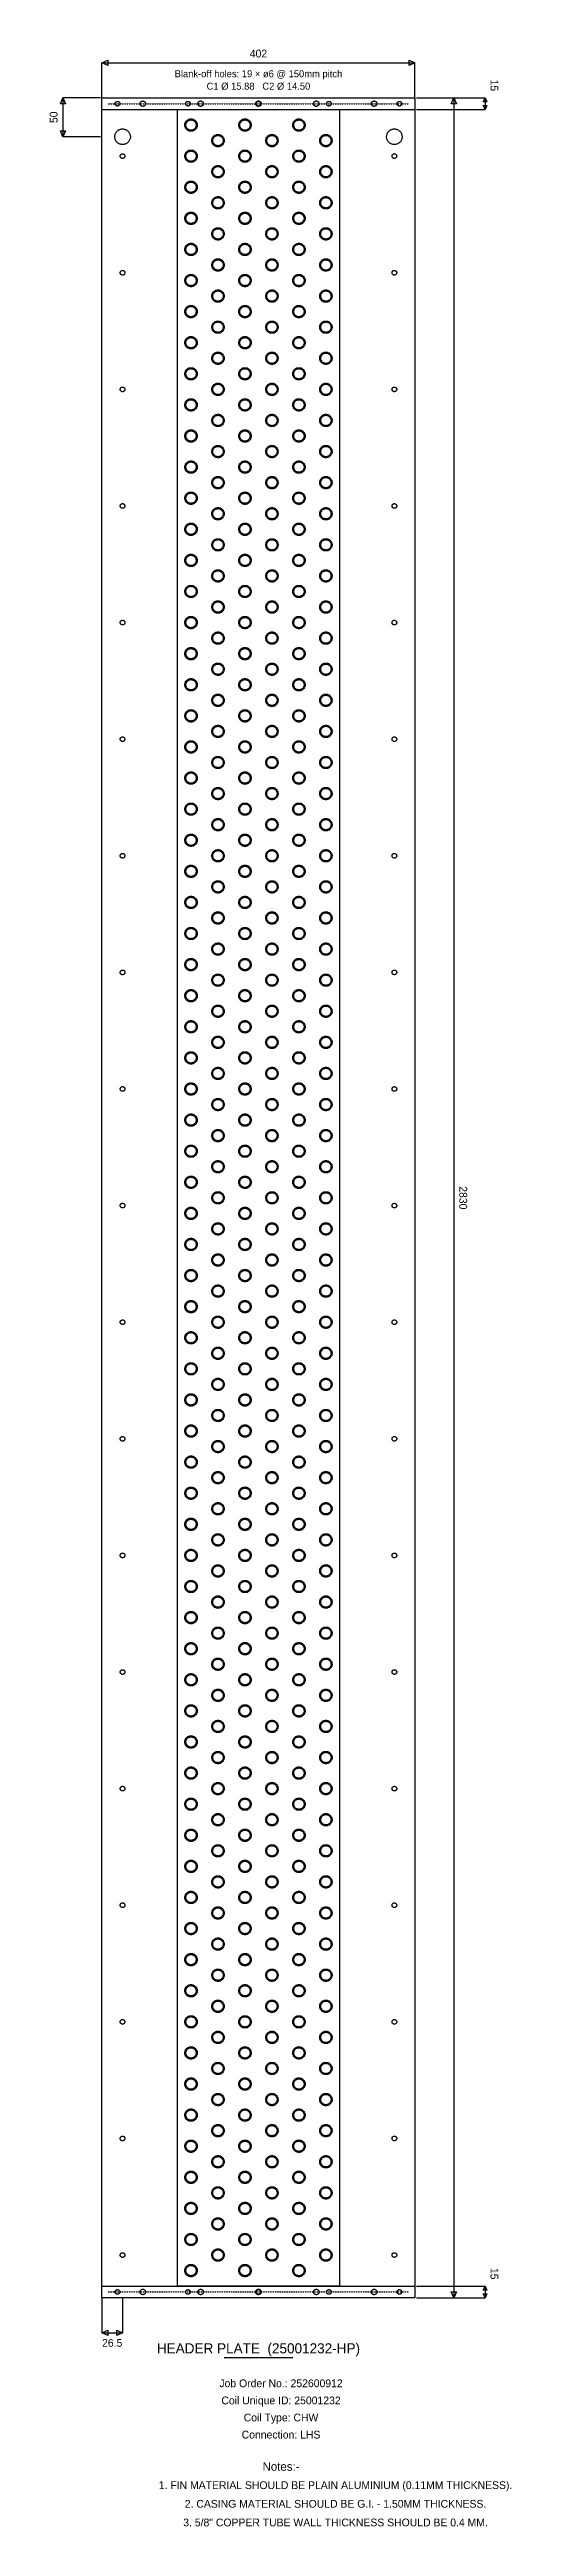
# Model space of a CAD drawing. Header units: millimetres. Extents: x 0 to 2033, y -1000001 to 3212.
# Drawn here: x 53 to 646, y 26 to 3212 of the extents above; entities outside this region: 1.
import ezdxf
from ezdxf.enums import TextEntityAlignment as Align

# ---------------------------------------------------------------- set-up
doc = ezdxf.new("R2010")
doc.units = ezdxf.units.MM
doc.linetypes.add('DASHED', pattern=[0.5, 0.25, -0.25])
for name, color, linetype in [('COIL_META', 8, 'Continuous'), ('DRAWING', 7, 'Continuous'), ('TEXT', 7, 'Continuous')]:
    doc.layers.add(name, color=color, linetype=linetype)

msp = doc.modelspace()

# ---------------------------------------------------------------- texts
at = {"layer": 'COIL_META', "true_color": 0x666666}
msp.add_text('COIL_HELVIX_DIMS:{"blank_off_bend":12.0,"bottom_plate":15.0,"circle_diameter":8.4,"coil_type":"CHW","coil_unique_id":"25001232","connection_side":"LHS","core_width":320.0,"fin_length_override":1330.0,"first_bend_blank_off":12.0,"first_bend_bottom_plate":12.0,"first_bend_header_side":12.0,"first_bend_intermediate_plate":12.0,"first_bend_return_side":12.0,"first_bend_top_plate":12.0,"fpi":13.0,"front_header_band_width":185.0,"front_total_height":2830.0,"front_total_width":1430.0,"header_box_height":207.84,"header_dia":12.7,"header_extension_length":260.0,"job_order_no":"252600912","left_panel_width":35.0,"left_pipe_length":185.0,"left_pipe_offset":170.0,"nozzle_projection":75.0,"number_of_circuits":13.0,"number_of_rows":6.0,"pitch_horizontal":34.64,"pitch_vertical":40.0,"right_cap_thickness":12.0,"right_panel_width":65.0,"sheet_metal_thickness":1.5,"side_plate_inner_circle_dia":14.5,"side_plate_outer_circle_dia":15.88,"top_bottom_margin":15.0,"top_feature_circle_1_dia":15.88,"top_feature_circle_2_dia":14.5,"top_feature_pipe_length":33.0,"top_feature_pitch_horizontal":34.64,"top_feature_pitch_vertical":40.0,"top_feature_tube_dia":15.88,"top_feature_tube_height":173.2,"top_intermediate_length":1580.0,"top_plate":15.0,"top_small_offset_1":56.2,"top_small_offset_2":56.2,"top_total_length":1750.0,"tube_dia_inch":0.625,"tubes_per_row":70.0}', height=2.5, dxfattribs=at).set_placement((0, -1000000))
at = {"layer": 'TEXT', "true_color": 0xff6a00}
for s, height, p in [('402', 10, (321, 3207)), ('Blank-off holes: 19 × ø6 @ 150mm pitch', 9, (321, 3181)), ('C1 Ø 15.88   C2 Ø 14.50', 9, (321, 3165)), ('26.5', 10, (133.2, 262))]:
    msp.add_text(s, height=height, dxfattribs=at).set_placement(p, align=Align.MIDDLE_CENTER)
for s, rotation, p in [('15', -90, (624, 3166)), ('50', 90, (58, 3125)), ('2830', -90, (584, 1735)), ('15', -90, (624, 351))]:
    msp.add_text(s, height=10, rotation=rotation, dxfattribs=at).set_placement(p, align=Align.MIDDLE_CENTER)
at = {"layer": 'TEXT', "true_color": 0x111111}
for s, height, p in [('HEADER PLATE  (25001232-HP)', 13, (321, 255)), ('Job Order No.: 252600912', 10, (350, 210)), ('Coil Unique ID: 25001232', 10, (350, 188)), ('Coil Type: CHW', 10, (350, 166)), ('Connection: LHS', 10, (350, 144)), ('Notes:-', 11, (350, 103)), ('1. FIN MATERIAL SHOULD BE PLAIN ALUMINIUM (0.11MM THICKNESS).', 10, (420, 79)), ('3. 5/8" COPPER TUBE WALL THICKNESS SHOULD BE 0.4 MM.', 10, (420, 31)), ('2. CASING MATERIAL SHOULD BE G.I. - 1.50MM THICKNESS.', 10, (420, 55))]:
    msp.add_text(s, height=height, dxfattribs=at).set_placement(p, align=Align.MIDDLE_CENTER)

# ---------------------------------------------------------------- linework, layer by layer
at = {"layer": 'DRAWING', "linetype": 'CONTINUOUS', "true_color": 0xff6a00}
for p, q in [((120, 3150), (120, 3195)), ((120, 3195), (522, 3195)), ((522, 3150), (522, 3195)), ((118, 3150), (70, 3150)), ((70, 3150), (70, 3100)), ((524, 3150), (572, 3150)), ((524, 3150), (612, 3150)), ((524, 3135), (612, 3135)), ((572, 3150), (572, 320)), ((612, 3150), (612, 3135)), ((118, 3100), (70, 3100)), ((120, 320), (120, 275)), ((146.5, 320), (146.5, 275)), ((524, 335), (612, 335)), ((524, 320), (572, 320)), ((524, 320), (612, 320)), ((612, 335), (612, 320)), ((120, 275), (146.5, 275))]:
    msp.add_line(p, q, dxfattribs=at)
at = {"layer": 'DRAWING', "linetype": 'CONTINUOUS', "true_color": 0x111111}
for p, q in [((120, 3150), (522, 3150)), ((120, 320), (120, 3150)), ((120, 3135), (522, 3135)), ((522, 3150), (522, 320)), ((120, 335), (522, 335)), ((522, 320), (120, 320)), ((276.8, 243), (365.2, 243))]:
    msp.add_line(p, q, dxfattribs=at)
at = {"layer": 'DRAWING', "linetype": 'DASHED', "true_color": 0xb000ff}
for p, q in [((128, 3142.5), (514, 3142.5)), ((128, 327.5), (514, 327.5))]:
    msp.add_line(p, q, dxfattribs=at)
at = {"layer": 'DRAWING', "linetype": 'CONTINUOUS', "true_color": 0x222222}
for p, q in [((217.1, 3135), (424.9, 3135)), ((217.1, 335), (217.1, 3135)), ((424.9, 3135), (424.9, 335)), ((424.9, 335), (217.1, 335))]:
    msp.add_line(p, q, dxfattribs=at)
at = {"layer": 'DRAWING', "linetype": 'CONTINUOUS', "true_color": 0xff6a00}
for points in [[(120, 3195), (127.5, 3198.4), (127.5, 3191.6)], [(522, 3195), (514.5, 3191.6), (514.5, 3198.4)], [(70, 3150), (73.4, 3142.5), (66.6, 3142.5)], [(572, 3150), (575.4, 3142.5), (568.6, 3142.5)], [(612, 3150), (614.4, 3144.7), (609.6, 3144.7)], [(612, 3135), (609.6, 3140.2), (614.4, 3140.2)], [(70, 3100), (66.6, 3107.5), (73.4, 3107.5)], [(572, 320), (568.6, 327.5), (575.4, 327.5)], [(612, 335), (614.4, 329.7), (609.6, 329.7)], [(612, 320), (609.6, 325.2), (614.4, 325.2)], [(120, 275), (127.5, 278.4), (127.5, 271.6)], [(146.5, 275), (139, 271.6), (139, 278.4)]]:
    msp.add_lwpolyline(points, close=True, dxfattribs=at)
at = {"layer": 'DRAWING', "linetype": 'CONTINUOUS', "true_color": 0x111111}
for points in [[(143, 3142.5), (143, 3142.2), (143, 3142), (142.9, 3141.7), (142.8, 3141.5), (142.7, 3141.2), (142.6, 3141), (142.5, 3140.8), (142.3, 3140.6), (142.1, 3140.4), (141.9, 3140.2), (141.7, 3140), (141.5, 3139.9), (141.3, 3139.8), (141, 3139.7), (140.8, 3139.6), (140.5, 3139.5), (140.3, 3139.5), (140, 3139.5), (139.7, 3139.5), (139.5, 3139.5), (139.2, 3139.6), (139, 3139.7), (138.7, 3139.8), (138.5, 3139.9), (138.3, 3140), (138.1, 3140.2), (137.9, 3140.4), (137.7, 3140.6), (137.5, 3140.8), (137.4, 3141), (137.3, 3141.2), (137.2, 3141.5), (137.1, 3141.7), (137, 3142), (137, 3142.2), (137, 3142.5), (137, 3142.8), (137, 3143), (137.1, 3143.3), (137.2, 3143.5), (137.3, 3143.8), (137.4, 3144), (137.5, 3144.2), (137.7, 3144.4), (137.9, 3144.6), (138.1, 3144.8), (138.3, 3145), (138.5, 3145.1), (138.7, 3145.2), (139, 3145.3), (139.2, 3145.4), (139.5, 3145.5), (139.7, 3145.5), (140, 3145.5), (140.3, 3145.5), (140.5, 3145.5), (140.8, 3145.4), (141, 3145.3), (141.3, 3145.2), (141.5, 3145.1), (141.7, 3145), (141.9, 3144.8), (142.1, 3144.6), (142.3, 3144.4), (142.5, 3144.2), (142.6, 3144), (142.7, 3143.8), (142.8, 3143.5), (142.9, 3143.3), (143, 3143), (143, 3142.8), (143, 3142.5)], [(176, 3142.5), (176, 3142.2), (175.9, 3141.9), (175.9, 3141.6), (175.8, 3141.3), (175.7, 3141), (175.5, 3140.8), (175.4, 3140.5), (175.2, 3140.2), (175, 3140), (174.7, 3139.8), (174.5, 3139.6), (174.2, 3139.5), (174, 3139.3), (173.7, 3139.2), (173.4, 3139.1), (173.1, 3139.1), (172.8, 3139), (172.5, 3139), (172.2, 3139), (171.9, 3139.1), (171.6, 3139.1), (171.3, 3139.2), (171, 3139.3), (170.8, 3139.5), (170.5, 3139.6), (170.3, 3139.8), (170, 3140), (169.8, 3140.2), (169.6, 3140.5), (169.5, 3140.8), (169.3, 3141), (169.2, 3141.3), (169.1, 3141.6), (169.1, 3141.9), (169, 3142.2), (169, 3142.5), (169, 3142.8), (169.1, 3143.1), (169.1, 3143.4), (169.2, 3143.7), (169.3, 3144), (169.5, 3144.2), (169.6, 3144.5), (169.8, 3144.7), (170, 3145), (170.3, 3145.2), (170.5, 3145.4), (170.8, 3145.5), (171, 3145.7), (171.3, 3145.8), (171.6, 3145.9), (171.9, 3145.9), (172.2, 3146), (172.5, 3146), (172.8, 3146), (173.1, 3145.9), (173.4, 3145.9), (173.7, 3145.8), (174, 3145.7), (174.2, 3145.5), (174.5, 3145.4), (174.7, 3145.2), (175, 3145), (175.2, 3144.7), (175.4, 3144.5), (175.5, 3144.2), (175.7, 3144), (175.8, 3143.7), (175.9, 3143.4), (175.9, 3143.1), (176, 3142.8), (176, 3142.5)], [(233.5, 3142.5), (233.5, 3142.2), (233.5, 3142), (233.4, 3141.7), (233.3, 3141.5), (233.2, 3141.2), (233.1, 3141), (233, 3140.8), (232.8, 3140.6), (232.6, 3140.4), (232.4, 3140.2), (232.2, 3140), (232, 3139.9), (231.8, 3139.8), (231.5, 3139.7), (231.3, 3139.6), (231, 3139.5), (230.8, 3139.5), (230.5, 3139.5), (230.2, 3139.5), (230, 3139.5), (229.7, 3139.6), (229.5, 3139.7), (229.2, 3139.8), (229, 3139.9), (228.8, 3140), (228.6, 3140.2), (228.4, 3140.4), (228.2, 3140.6), (228, 3140.8), (227.9, 3141), (227.8, 3141.2), (227.7, 3141.5), (227.6, 3141.7), (227.5, 3142), (227.5, 3142.2), (227.5, 3142.5), (227.5, 3142.8), (227.5, 3143), (227.6, 3143.3), (227.7, 3143.5), (227.8, 3143.8), (227.9, 3144), (228, 3144.2), (228.2, 3144.4), (228.4, 3144.6), (228.6, 3144.8), (228.8, 3145), (229, 3145.1), (229.2, 3145.2), (229.5, 3145.3), (229.7, 3145.4), (230, 3145.5), (230.2, 3145.5), (230.5, 3145.5), (230.8, 3145.5), (231, 3145.5), (231.3, 3145.4), (231.5, 3145.3), (231.8, 3145.2), (232, 3145.1), (232.2, 3145), (232.4, 3144.8), (232.6, 3144.6), (232.8, 3144.4), (233, 3144.2), (233.1, 3144), (233.2, 3143.8), (233.3, 3143.5), (233.4, 3143.3), (233.5, 3143), (233.5, 3142.8), (233.5, 3142.5)], [(250.2, 3142.5), (250.2, 3142.2), (250.2, 3141.9), (250.1, 3141.6), (250, 3141.3), (249.9, 3141), (249.8, 3140.8), (249.6, 3140.5), (249.4, 3140.2), (249.2, 3140), (249, 3139.8), (248.8, 3139.6), (248.5, 3139.5), (248.2, 3139.3), (247.9, 3139.2), (247.7, 3139.1), (247.4, 3139.1), (247.1, 3139), (246.8, 3139), (246.4, 3139), (246.1, 3139.1), (245.8, 3139.1), (245.6, 3139.2), (245.3, 3139.3), (245, 3139.5), (244.7, 3139.6), (244.5, 3139.8), (244.3, 3140), (244.1, 3140.2), (243.9, 3140.5), (243.7, 3140.8), (243.6, 3141), (243.5, 3141.3), (243.4, 3141.6), (243.3, 3141.9), (243.3, 3142.2), (243.2, 3142.5), (243.3, 3142.8), (243.3, 3143.1), (243.4, 3143.4), (243.5, 3143.7), (243.6, 3144), (243.7, 3144.2), (243.9, 3144.5), (244.1, 3144.7), (244.3, 3145), (244.5, 3145.2), (244.7, 3145.4), (245, 3145.5), (245.3, 3145.7), (245.6, 3145.8), (245.8, 3145.9), (246.1, 3145.9), (246.4, 3146), (246.8, 3146), (247.1, 3146), (247.4, 3145.9), (247.7, 3145.9), (247.9, 3145.8), (248.2, 3145.7), (248.5, 3145.5), (248.8, 3145.4), (249, 3145.2), (249.2, 3145), (249.4, 3144.7), (249.6, 3144.5), (249.8, 3144.2), (249.9, 3144), (250, 3143.7), (250.1, 3143.4), (250.2, 3143.1), (250.2, 3142.8), (250.2, 3142.5)], [(324.5, 3142.5), (324.5, 3142.2), (324.4, 3141.9), (324.4, 3141.6), (324.3, 3141.3), (324.2, 3141), (324, 3140.8), (323.9, 3140.5), (323.7, 3140.2), (323.5, 3140), (323.2, 3139.8), (323, 3139.6), (322.8, 3139.5), (322.5, 3139.3), (322.2, 3139.2), (321.9, 3139.1), (321.6, 3139.1), (321.3, 3139), (321, 3139), (320.7, 3139), (320.4, 3139.1), (320.1, 3139.1), (319.8, 3139.2), (319.5, 3139.3), (319.2, 3139.5), (319, 3139.6), (318.8, 3139.8), (318.5, 3140), (318.3, 3140.2), (318.1, 3140.5), (318, 3140.8), (317.8, 3141), (317.7, 3141.3), (317.6, 3141.6), (317.6, 3141.9), (317.5, 3142.2), (317.5, 3142.5), (317.5, 3142.8), (317.6, 3143.1), (317.6, 3143.4), (317.7, 3143.7), (317.8, 3144), (318, 3144.2), (318.1, 3144.5), (318.3, 3144.7), (318.5, 3145), (318.8, 3145.2), (319, 3145.4), (319.2, 3145.5), (319.5, 3145.7), (319.8, 3145.8), (320.1, 3145.9), (320.4, 3145.9), (320.7, 3146), (321, 3146), (321.3, 3146), (321.6, 3145.9), (321.9, 3145.9), (322.2, 3145.8), (322.5, 3145.7), (322.8, 3145.5), (323, 3145.4), (323.2, 3145.2), (323.5, 3145), (323.7, 3144.7), (323.9, 3144.5), (324, 3144.2), (324.2, 3144), (324.3, 3143.7), (324.4, 3143.4), (324.4, 3143.1), (324.5, 3142.8), (324.5, 3142.5)], [(324, 3142.5), (324, 3142.2), (324, 3142), (323.9, 3141.7), (323.8, 3141.5), (323.7, 3141.2), (323.6, 3141), (323.5, 3140.8), (323.3, 3140.6), (323.1, 3140.4), (322.9, 3140.2), (322.7, 3140), (322.5, 3139.9), (322.3, 3139.8), (322, 3139.7), (321.8, 3139.6), (321.5, 3139.5), (321.3, 3139.5), (321, 3139.5), (320.7, 3139.5), (320.5, 3139.5), (320.2, 3139.6), (320, 3139.7), (319.7, 3139.8), (319.5, 3139.9), (319.3, 3140), (319.1, 3140.2), (318.9, 3140.4), (318.7, 3140.6), (318.5, 3140.8), (318.4, 3141), (318.3, 3141.2), (318.2, 3141.5), (318.1, 3141.7), (318, 3142), (318, 3142.2), (318, 3142.5), (318, 3142.8), (318, 3143), (318.1, 3143.3), (318.2, 3143.5), (318.3, 3143.8), (318.4, 3144), (318.5, 3144.2), (318.7, 3144.4), (318.9, 3144.6), (319.1, 3144.8), (319.3, 3145), (319.5, 3145.1), (319.7, 3145.2), (320, 3145.3), (320.2, 3145.4), (320.5, 3145.5), (320.7, 3145.5), (321, 3145.5), (321.3, 3145.5), (321.5, 3145.5), (321.8, 3145.4), (322, 3145.3), (322.3, 3145.2), (322.5, 3145.1), (322.7, 3145), (322.9, 3144.8), (323.1, 3144.6), (323.3, 3144.4), (323.5, 3144.2), (323.6, 3144), (323.7, 3143.8), (323.8, 3143.5), (323.9, 3143.3), (324, 3143), (324, 3142.8), (324, 3142.5)], [(398.8, 3142.5), (398.7, 3142.2), (398.7, 3141.9), (398.6, 3141.6), (398.5, 3141.3), (398.4, 3141), (398.3, 3140.8), (398.1, 3140.5), (397.9, 3140.2), (397.7, 3140), (397.5, 3139.8), (397.3, 3139.6), (397, 3139.5), (396.7, 3139.3), (396.4, 3139.2), (396.2, 3139.1), (395.9, 3139.1), (395.6, 3139), (395.2, 3139), (394.9, 3139), (394.6, 3139.1), (394.3, 3139.1), (394.1, 3139.2), (393.8, 3139.3), (393.5, 3139.5), (393.2, 3139.6), (393, 3139.8), (392.8, 3140), (392.6, 3140.2), (392.4, 3140.5), (392.2, 3140.8), (392.1, 3141), (392, 3141.3), (391.9, 3141.6), (391.8, 3141.9), (391.8, 3142.2), (391.8, 3142.5), (391.8, 3142.8), (391.8, 3143.1), (391.9, 3143.4), (392, 3143.7), (392.1, 3144), (392.2, 3144.2), (392.4, 3144.5), (392.6, 3144.7), (392.8, 3145), (393, 3145.2), (393.2, 3145.4), (393.5, 3145.5), (393.8, 3145.7), (394.1, 3145.8), (394.3, 3145.9), (394.6, 3145.9), (394.9, 3146), (395.2, 3146), (395.6, 3146), (395.9, 3145.9), (396.2, 3145.9), (396.4, 3145.8), (396.7, 3145.7), (397, 3145.5), (397.3, 3145.4), (397.5, 3145.2), (397.7, 3145), (397.9, 3144.7), (398.1, 3144.5), (398.3, 3144.2), (398.4, 3144), (398.5, 3143.7), (398.6, 3143.4), (398.7, 3143.1), (398.7, 3142.8), (398.8, 3142.5)], [(414.5, 3142.5), (414.5, 3142.2), (414.5, 3142), (414.4, 3141.7), (414.3, 3141.5), (414.2, 3141.2), (414.1, 3141), (414, 3140.8), (413.8, 3140.6), (413.6, 3140.4), (413.4, 3140.2), (413.2, 3140), (413, 3139.9), (412.8, 3139.8), (412.5, 3139.7), (412.3, 3139.6), (412, 3139.5), (411.8, 3139.5), (411.5, 3139.5), (411.2, 3139.5), (411, 3139.5), (410.7, 3139.6), (410.5, 3139.7), (410.2, 3139.8), (410, 3139.9), (409.8, 3140), (409.6, 3140.2), (409.4, 3140.4), (409.2, 3140.6), (409, 3140.8), (408.9, 3141), (408.8, 3141.2), (408.7, 3141.5), (408.6, 3141.7), (408.5, 3142), (408.5, 3142.2), (408.5, 3142.5), (408.5, 3142.8), (408.5, 3143), (408.6, 3143.3), (408.7, 3143.5), (408.8, 3143.8), (408.9, 3144), (409, 3144.2), (409.2, 3144.4), (409.4, 3144.6), (409.6, 3144.8), (409.8, 3145), (410, 3145.1), (410.2, 3145.2), (410.5, 3145.3), (410.7, 3145.4), (411, 3145.5), (411.2, 3145.5), (411.5, 3145.5), (411.8, 3145.5), (412, 3145.5), (412.3, 3145.4), (412.5, 3145.3), (412.8, 3145.2), (413, 3145.1), (413.2, 3145), (413.4, 3144.8), (413.6, 3144.6), (413.8, 3144.4), (414, 3144.2), (414.1, 3144), (414.2, 3143.8), (414.3, 3143.5), (414.4, 3143.3), (414.5, 3143), (414.5, 3142.8), (414.5, 3142.5)], [(473, 3142.5), (473, 3142.2), (472.9, 3141.9), (472.9, 3141.6), (472.8, 3141.3), (472.7, 3141), (472.5, 3140.8), (472.4, 3140.5), (472.2, 3140.2), (472, 3140), (471.7, 3139.8), (471.5, 3139.6), (471.2, 3139.5), (471, 3139.3), (470.7, 3139.2), (470.4, 3139.1), (470.1, 3139.1), (469.8, 3139), (469.5, 3139), (469.2, 3139), (468.9, 3139.1), (468.6, 3139.1), (468.3, 3139.2), (468, 3139.3), (467.8, 3139.5), (467.5, 3139.6), (467.3, 3139.8), (467, 3140), (466.8, 3140.2), (466.6, 3140.5), (466.5, 3140.8), (466.3, 3141), (466.2, 3141.3), (466.1, 3141.6), (466.1, 3141.9), (466, 3142.2), (466, 3142.5), (466, 3142.8), (466.1, 3143.1), (466.1, 3143.4), (466.2, 3143.7), (466.3, 3144), (466.5, 3144.2), (466.6, 3144.5), (466.8, 3144.7), (467, 3145), (467.3, 3145.2), (467.5, 3145.4), (467.8, 3145.5), (468, 3145.7), (468.3, 3145.8), (468.6, 3145.9), (468.9, 3145.9), (469.2, 3146), (469.5, 3146), (469.8, 3146), (470.1, 3145.9), (470.4, 3145.9), (470.7, 3145.8), (471, 3145.7), (471.2, 3145.5), (471.5, 3145.4), (471.7, 3145.2), (472, 3145), (472.2, 3144.7), (472.4, 3144.5), (472.5, 3144.2), (472.7, 3144), (472.8, 3143.7), (472.9, 3143.4), (472.9, 3143.1), (473, 3142.8), (473, 3142.5)], [(505, 3142.5), (505, 3142.2), (505, 3142), (504.9, 3141.7), (504.8, 3141.5), (504.7, 3141.2), (504.6, 3141), (504.5, 3140.8), (504.3, 3140.6), (504.1, 3140.4), (503.9, 3140.2), (503.7, 3140), (503.5, 3139.9), (503.3, 3139.8), (503, 3139.7), (502.8, 3139.6), (502.5, 3139.5), (502.3, 3139.5), (502, 3139.5), (501.7, 3139.5), (501.5, 3139.5), (501.2, 3139.6), (501, 3139.7), (500.7, 3139.8), (500.5, 3139.9), (500.3, 3140), (500.1, 3140.2), (499.9, 3140.4), (499.7, 3140.6), (499.5, 3140.8), (499.4, 3141), (499.3, 3141.2), (499.2, 3141.5), (499.1, 3141.7), (499, 3142), (499, 3142.2), (499, 3142.5), (499, 3142.8), (499, 3143), (499.1, 3143.3), (499.2, 3143.5), (499.3, 3143.8), (499.4, 3144), (499.5, 3144.2), (499.7, 3144.4), (499.9, 3144.6), (500.1, 3144.8), (500.3, 3145), (500.5, 3145.1), (500.7, 3145.2), (501, 3145.3), (501.2, 3145.4), (501.5, 3145.5), (501.7, 3145.5), (502, 3145.5), (502.3, 3145.5), (502.5, 3145.5), (502.8, 3145.4), (503, 3145.3), (503.3, 3145.2), (503.5, 3145.1), (503.7, 3145), (503.9, 3144.8), (504.1, 3144.6), (504.3, 3144.4), (504.5, 3144.2), (504.6, 3144), (504.7, 3143.8), (504.8, 3143.5), (504.9, 3143.3), (505, 3143), (505, 3142.8), (505, 3142.5)], [(156.5, 3100), (156.5, 3099.1), (156.3, 3098.3), (156.2, 3097.4), (155.9, 3096.6), (155.6, 3095.8), (155.2, 3095), (154.7, 3094.3), (154.2, 3093.6), (153.6, 3092.9), (152.9, 3092.3), (152.2, 3091.8), (151.5, 3091.3), (150.7, 3090.9), (149.9, 3090.6), (149.1, 3090.3), (148.2, 3090.2), (147.4, 3090), (146.5, 3090), (145.6, 3090), (144.8, 3090.2), (143.9, 3090.3), (143.1, 3090.6), (142.3, 3090.9), (141.5, 3091.3), (140.8, 3091.8), (140.1, 3092.3), (139.4, 3092.9), (138.8, 3093.6), (138.3, 3094.3), (137.8, 3095), (137.4, 3095.8), (137.1, 3096.6), (136.8, 3097.4), (136.7, 3098.3), (136.5, 3099.1), (136.5, 3100), (136.5, 3100.9), (136.7, 3101.7), (136.8, 3102.6), (137.1, 3103.4), (137.4, 3104.2), (137.8, 3105), (138.3, 3105.7), (138.8, 3106.4), (139.4, 3107.1), (140.1, 3107.7), (140.8, 3108.2), (141.5, 3108.7), (142.3, 3109.1), (143.1, 3109.4), (143.9, 3109.7), (144.8, 3109.8), (145.6, 3110), (146.5, 3110), (147.4, 3110), (148.2, 3109.8), (149.1, 3109.7), (149.9, 3109.4), (150.7, 3109.1), (151.5, 3108.7), (152.2, 3108.2), (152.9, 3107.7), (153.6, 3107.1), (154.2, 3106.4), (154.7, 3105.7), (155.2, 3105), (155.6, 3104.2), (155.9, 3103.4), (156.2, 3102.6), (156.3, 3101.7), (156.5, 3100.9), (156.5, 3100)], [(241.1, 3115), (241, 3114.4), (240.9, 3113.8), (240.8, 3113.3), (240.6, 3112.7), (240.4, 3112.2), (240.2, 3111.7), (239.8, 3111.2), (239.5, 3110.7), (239.1, 3110.3), (238.7, 3109.9), (238.2, 3109.6), (237.7, 3109.2), (237.2, 3109), (236.7, 3108.8), (236.1, 3108.6), (235.6, 3108.5), (235, 3108.4), (234.4, 3108.3), (233.8, 3108.4), (233.2, 3108.5), (232.7, 3108.6), (232.1, 3108.8), (231.6, 3109), (231.1, 3109.2), (230.6, 3109.6), (230.1, 3109.9), (229.7, 3110.3), (229.3, 3110.7), (229, 3111.2), (228.6, 3111.7), (228.4, 3112.2), (228.2, 3112.7), (228, 3113.3), (227.9, 3113.8), (227.8, 3114.4), (227.8, 3115), (227.8, 3115.6), (227.9, 3116.2), (228, 3116.7), (228.2, 3117.3), (228.4, 3117.8), (228.6, 3118.3), (229, 3118.8), (229.3, 3119.3), (229.7, 3119.7), (230.1, 3120.1), (230.6, 3120.4), (231.1, 3120.8), (231.6, 3121), (232.1, 3121.2), (232.7, 3121.4), (233.2, 3121.5), (233.8, 3121.6), (234.4, 3121.7), (235, 3121.6), (235.6, 3121.5), (236.1, 3121.4), (236.7, 3121.2), (237.2, 3121), (237.7, 3120.8), (238.2, 3120.4), (238.7, 3120.1), (239.1, 3119.7), (239.5, 3119.3), (239.8, 3118.8), (240.2, 3118.3), (240.4, 3117.8), (240.6, 3117.3), (240.8, 3116.7), (240.9, 3116.2), (241, 3115.6), (241.1, 3115)], [(275.7, 3095), (275.7, 3094.4), (275.6, 3093.8), (275.5, 3093.3), (275.3, 3092.7), (275.1, 3092.2), (274.8, 3091.7), (274.5, 3091.2), (274.1, 3090.7), (273.7, 3090.3), (273.3, 3089.9), (272.9, 3089.6), (272.4, 3089.2), (271.9, 3089), (271.3, 3088.8), (270.8, 3088.6), (270.2, 3088.5), (269.6, 3088.4), (269, 3088.3), (268.5, 3088.4), (267.9, 3088.5), (267.3, 3088.6), (266.8, 3088.8), (266.2, 3089), (265.7, 3089.2), (265.2, 3089.6), (264.8, 3089.9), (264.3, 3090.3), (263.9, 3090.7), (263.6, 3091.2), (263.3, 3091.7), (263, 3092.2), (262.8, 3092.7), (262.6, 3093.3), (262.5, 3093.8), (262.4, 3094.4), (262.4, 3095), (262.4, 3095.6), (262.5, 3096.2), (262.6, 3096.7), (262.8, 3097.3), (263, 3097.8), (263.3, 3098.3), (263.6, 3098.8), (263.9, 3099.3), (264.3, 3099.7), (264.8, 3100.1), (265.2, 3100.4), (265.7, 3100.8), (266.2, 3101), (266.8, 3101.2), (267.3, 3101.4), (267.9, 3101.5), (268.5, 3101.6), (269, 3101.7), (269.6, 3101.6), (270.2, 3101.5), (270.8, 3101.4), (271.3, 3101.2), (271.9, 3101), (272.4, 3100.8), (272.9, 3100.4), (273.3, 3100.1), (273.7, 3099.7), (274.1, 3099.3), (274.5, 3098.8), (274.8, 3098.3), (275.1, 3097.8), (275.3, 3097.3), (275.5, 3096.7), (275.6, 3096.2), (275.7, 3095.6), (275.7, 3095)], [(310.3, 3115), (310.3, 3114.4), (310.2, 3113.8), (310.1, 3113.3), (309.9, 3112.7), (309.7, 3112.2), (309.4, 3111.7), (309.1, 3111.2), (308.8, 3110.7), (308.4, 3110.3), (308, 3109.9), (307.5, 3109.6), (307, 3109.2), (306.5, 3109), (306, 3108.8), (305.4, 3108.6), (304.8, 3108.5), (304.3, 3108.4), (303.7, 3108.3), (303.1, 3108.4), (302.5, 3108.5), (302, 3108.6), (301.4, 3108.8), (300.9, 3109), (300.4, 3109.2), (299.9, 3109.6), (299.4, 3109.9), (299, 3110.3), (298.6, 3110.7), (298.2, 3111.2), (297.9, 3111.7), (297.7, 3112.2), (297.4, 3112.7), (297.3, 3113.3), (297.1, 3113.8), (297.1, 3114.4), (297, 3115), (297.1, 3115.6), (297.1, 3116.2), (297.3, 3116.7), (297.4, 3117.3), (297.7, 3117.8), (297.9, 3118.3), (298.2, 3118.8), (298.6, 3119.3), (299, 3119.7), (299.4, 3120.1), (299.9, 3120.4), (300.4, 3120.8), (300.9, 3121), (301.4, 3121.2), (302, 3121.4), (302.5, 3121.5), (303.1, 3121.6), (303.7, 3121.7), (304.3, 3121.6), (304.8, 3121.5), (305.4, 3121.4), (306, 3121.2), (306.5, 3121), (307, 3120.8), (307.5, 3120.4), (308, 3120.1), (308.4, 3119.7), (308.8, 3119.3), (309.1, 3118.8), (309.4, 3118.3), (309.7, 3117.8), (309.9, 3117.3), (310.1, 3116.7), (310.2, 3116.2), (310.3, 3115.6), (310.3, 3115)], [(345, 3095), (344.9, 3094.4), (344.9, 3093.8), (344.7, 3093.3), (344.6, 3092.7), (344.3, 3092.2), (344.1, 3091.7), (343.8, 3091.2), (343.4, 3090.7), (343, 3090.3), (342.6, 3089.9), (342.1, 3089.6), (341.6, 3089.2), (341.1, 3089), (340.6, 3088.8), (340, 3088.6), (339.5, 3088.5), (338.9, 3088.4), (338.3, 3088.3), (337.7, 3088.4), (337.2, 3088.5), (336.6, 3088.6), (336, 3088.8), (335.5, 3089), (335, 3089.2), (334.5, 3089.6), (334, 3089.9), (333.6, 3090.3), (333.2, 3090.7), (332.9, 3091.2), (332.6, 3091.7), (332.3, 3092.2), (332.1, 3092.7), (331.9, 3093.3), (331.8, 3093.8), (331.7, 3094.4), (331.7, 3095), (331.7, 3095.6), (331.8, 3096.2), (331.9, 3096.7), (332.1, 3097.3), (332.3, 3097.8), (332.6, 3098.3), (332.9, 3098.8), (333.2, 3099.3), (333.6, 3099.7), (334, 3100.1), (334.5, 3100.4), (335, 3100.8), (335.5, 3101), (336, 3101.2), (336.6, 3101.4), (337.2, 3101.5), (337.7, 3101.6), (338.3, 3101.7), (338.9, 3101.6), (339.5, 3101.5), (340, 3101.4), (340.6, 3101.2), (341.1, 3101), (341.6, 3100.8), (342.1, 3100.4), (342.6, 3100.1), (343, 3099.7), (343.4, 3099.3), (343.8, 3098.8), (344.1, 3098.3), (344.3, 3097.8), (344.6, 3097.3), (344.7, 3096.7), (344.9, 3096.2), (344.9, 3095.6), (345, 3095)], [(379.6, 3115), (379.6, 3114.4), (379.5, 3113.8), (379.4, 3113.3), (379.2, 3112.7), (379, 3112.2), (378.7, 3111.7), (378.4, 3111.2), (378.1, 3110.7), (377.7, 3110.3), (377.2, 3109.9), (376.8, 3109.6), (376.3, 3109.2), (375.8, 3109), (375.2, 3108.8), (374.7, 3108.6), (374.1, 3108.5), (373.5, 3108.4), (373, 3108.3), (372.4, 3108.4), (371.8, 3108.5), (371.2, 3108.6), (370.7, 3108.8), (370.1, 3109), (369.6, 3109.2), (369.1, 3109.6), (368.7, 3109.9), (368.3, 3110.3), (367.9, 3110.7), (367.5, 3111.2), (367.2, 3111.7), (366.9, 3112.2), (366.7, 3112.7), (366.5, 3113.3), (366.4, 3113.8), (366.3, 3114.4), (366.3, 3115), (366.3, 3115.6), (366.4, 3116.2), (366.5, 3116.7), (366.7, 3117.3), (366.9, 3117.8), (367.2, 3118.3), (367.5, 3118.8), (367.9, 3119.3), (368.3, 3119.7), (368.7, 3120.1), (369.1, 3120.4), (369.6, 3120.8), (370.1, 3121), (370.7, 3121.2), (371.2, 3121.4), (371.8, 3121.5), (372.4, 3121.6), (373, 3121.7), (373.5, 3121.6), (374.1, 3121.5), (374.7, 3121.4), (375.2, 3121.2), (375.8, 3121), (376.3, 3120.8), (376.8, 3120.4), (377.2, 3120.1), (377.7, 3119.7), (378.1, 3119.3), (378.4, 3118.8), (378.7, 3118.3), (379, 3117.8), (379.2, 3117.3), (379.4, 3116.7), (379.5, 3116.2), (379.6, 3115.6), (379.6, 3115)], [(414.2, 3095), (414.2, 3094.4), (414.1, 3093.8), (414, 3093.3), (413.8, 3092.7), (413.6, 3092.2), (413.4, 3091.7), (413, 3091.2), (412.7, 3090.7), (412.3, 3090.3), (411.9, 3089.9), (411.4, 3089.6), (410.9, 3089.2), (410.4, 3089), (409.9, 3088.8), (409.3, 3088.6), (408.8, 3088.5), (408.2, 3088.4), (407.6, 3088.3), (407, 3088.4), (406.4, 3088.5), (405.9, 3088.6), (405.3, 3088.8), (404.8, 3089), (404.3, 3089.2), (403.8, 3089.6), (403.3, 3089.9), (402.9, 3090.3), (402.5, 3090.7), (402.2, 3091.2), (401.8, 3091.7), (401.6, 3092.2), (401.4, 3092.7), (401.2, 3093.3), (401.1, 3093.8), (401, 3094.4), (401, 3095), (401, 3095.6), (401.1, 3096.2), (401.2, 3096.7), (401.4, 3097.3), (401.6, 3097.8), (401.8, 3098.3), (402.2, 3098.8), (402.5, 3099.3), (402.9, 3099.7), (403.3, 3100.1), (403.8, 3100.4), (404.3, 3100.8), (404.8, 3101), (405.3, 3101.2), (405.9, 3101.4), (406.4, 3101.5), (407, 3101.6), (407.6, 3101.7), (408.2, 3101.6), (408.8, 3101.5), (409.3, 3101.4), (409.9, 3101.2), (410.4, 3101), (410.9, 3100.8), (411.4, 3100.4), (411.9, 3100.1), (412.3, 3099.7), (412.7, 3099.3), (413, 3098.8), (413.4, 3098.3), (413.6, 3097.8), (413.8, 3097.3), (414, 3096.7), (414.1, 3096.2), (414.2, 3095.6), (414.2, 3095)], [(505.5, 3100), (505.5, 3099.1), (505.3, 3098.3), (505.2, 3097.4), (504.9, 3096.6), (504.6, 3095.8), (504.2, 3095), (503.7, 3094.3), (503.2, 3093.6), (502.6, 3092.9), (501.9, 3092.3), (501.2, 3091.8), (500.5, 3091.3), (499.7, 3090.9), (498.9, 3090.6), (498.1, 3090.3), (497.2, 3090.2), (496.4, 3090), (495.5, 3090), (494.6, 3090), (493.8, 3090.2), (492.9, 3090.3), (492.1, 3090.6), (491.3, 3090.9), (490.5, 3091.3), (489.8, 3091.8), (489.1, 3092.3), (488.4, 3092.9), (487.8, 3093.6), (487.3, 3094.3), (486.8, 3095), (486.4, 3095.8), (486.1, 3096.6), (485.8, 3097.4), (485.7, 3098.3), (485.5, 3099.1), (485.5, 3100), (485.5, 3100.9), (485.7, 3101.7), (485.8, 3102.6), (486.1, 3103.4), (486.4, 3104.2), (486.8, 3105), (487.3, 3105.7), (487.8, 3106.4), (488.4, 3107.1), (489.1, 3107.7), (489.8, 3108.2), (490.5, 3108.7), (491.3, 3109.1), (492.1, 3109.4), (492.9, 3109.7), (493.8, 3109.8), (494.6, 3110), (495.5, 3110), (496.4, 3110), (497.2, 3109.8), (498.1, 3109.7), (498.9, 3109.4), (499.7, 3109.1), (500.5, 3108.7), (501.2, 3108.2), (501.9, 3107.7), (502.6, 3107.1), (503.2, 3106.4), (503.7, 3105.7), (504.2, 3105), (504.6, 3104.2), (504.9, 3103.4), (505.2, 3102.6), (505.3, 3101.7), (505.5, 3100.9), (505.5, 3100)], [(149.5, 3075), (149.5, 3074.7), (149.5, 3074.5), (149.4, 3074.2), (149.3, 3074), (149.2, 3073.7), (149.1, 3073.5), (149, 3073.3), (148.8, 3073.1), (148.6, 3072.9), (148.4, 3072.7), (148.2, 3072.5), (148, 3072.4), (147.8, 3072.3), (147.5, 3072.2), (147.3, 3072.1), (147, 3072), (146.8, 3072), (146.5, 3072), (146.2, 3072), (146, 3072), (145.7, 3072.1), (145.5, 3072.2), (145.2, 3072.3), (145, 3072.4), (144.8, 3072.5), (144.6, 3072.7), (144.4, 3072.9), (144.2, 3073.1), (144, 3073.3), (143.9, 3073.5), (143.8, 3073.7), (143.7, 3074), (143.6, 3074.2), (143.5, 3074.5), (143.5, 3074.7), (143.5, 3075), (143.5, 3075.3), (143.5, 3075.5), (143.6, 3075.8), (143.7, 3076), (143.8, 3076.3), (143.9, 3076.5), (144, 3076.7), (144.2, 3076.9), (144.4, 3077.1), (144.6, 3077.3), (144.8, 3077.5), (145, 3077.6), (145.2, 3077.7), (145.5, 3077.8), (145.7, 3077.9), (146, 3078), (146.2, 3078), (146.5, 3078), (146.8, 3078), (147, 3078), (147.3, 3077.9), (147.5, 3077.8), (147.8, 3077.7), (148, 3077.6), (148.2, 3077.5), (148.4, 3077.3), (148.6, 3077.1), (148.8, 3076.9), (149, 3076.7), (149.1, 3076.5), (149.2, 3076.3), (149.3, 3076), (149.4, 3075.8), (149.5, 3075.5), (149.5, 3075.3), (149.5, 3075)], [(241.1, 3075), (241, 3074.4), (240.9, 3073.8), (240.8, 3073.3), (240.6, 3072.7), (240.4, 3072.2), (240.2, 3071.7), (239.8, 3071.2), (239.5, 3070.7), (239.1, 3070.3), (238.7, 3069.9), (238.2, 3069.6), (237.7, 3069.2), (237.2, 3069), (236.7, 3068.8), (236.1, 3068.6), (235.6, 3068.5), (235, 3068.4), (234.4, 3068.3), (233.8, 3068.4), (233.2, 3068.5), (232.7, 3068.6), (232.1, 3068.8), (231.6, 3069), (231.1, 3069.2), (230.6, 3069.6), (230.1, 3069.9), (229.7, 3070.3), (229.3, 3070.7), (229, 3071.2), (228.6, 3071.7), (228.4, 3072.2), (228.2, 3072.7), (228, 3073.3), (227.9, 3073.8), (227.8, 3074.4), (227.8, 3075), (227.8, 3075.6), (227.9, 3076.2), (228, 3076.7), (228.2, 3077.3), (228.4, 3077.8), (228.6, 3078.3), (229, 3078.8), (229.3, 3079.3), (229.7, 3079.7), (230.1, 3080.1), (230.6, 3080.4), (231.1, 3080.8), (231.6, 3081), (232.1, 3081.2), (232.7, 3081.4), (233.2, 3081.5), (233.8, 3081.6), (234.4, 3081.7), (235, 3081.6), (235.6, 3081.5), (236.1, 3081.4), (236.7, 3081.2), (237.2, 3081), (237.7, 3080.8), (238.2, 3080.4), (238.7, 3080.1), (239.1, 3079.7), (239.5, 3079.3), (239.8, 3078.8), (240.2, 3078.3), (240.4, 3077.8), (240.6, 3077.3), (240.8, 3076.7), (240.9, 3076.2), (241, 3075.6), (241.1, 3075)], [(275.7, 3055), (275.7, 3054.4), (275.6, 3053.8), (275.5, 3053.3), (275.3, 3052.7), (275.1, 3052.2), (274.8, 3051.7), (274.5, 3051.2), (274.1, 3050.7), (273.7, 3050.3), (273.3, 3049.9), (272.9, 3049.6), (272.4, 3049.2), (271.9, 3049), (271.3, 3048.8), (270.8, 3048.6), (270.2, 3048.5), (269.6, 3048.4), (269, 3048.3), (268.5, 3048.4), (267.9, 3048.5), (267.3, 3048.6), (266.8, 3048.8), (266.2, 3049), (265.7, 3049.2), (265.2, 3049.6), (264.8, 3049.9), (264.3, 3050.3), (263.9, 3050.7), (263.6, 3051.2), (263.3, 3051.7), (263, 3052.2), (262.8, 3052.7), (262.6, 3053.3), (262.5, 3053.8), (262.4, 3054.4), (262.4, 3055), (262.4, 3055.6), (262.5, 3056.2), (262.6, 3056.7), (262.8, 3057.3), (263, 3057.8), (263.3, 3058.3), (263.6, 3058.8), (263.9, 3059.3), (264.3, 3059.7), (264.8, 3060.1), (265.2, 3060.4), (265.7, 3060.8), (266.2, 3061), (266.8, 3061.2), (267.3, 3061.4), (267.9, 3061.5), (268.5, 3061.6), (269, 3061.7), (269.6, 3061.6), (270.2, 3061.5), (270.8, 3061.4), (271.3, 3061.2), (271.9, 3061), (272.4, 3060.8), (272.9, 3060.4), (273.3, 3060.1), (273.7, 3059.7), (274.1, 3059.3), (274.5, 3058.8), (274.8, 3058.3), (275.1, 3057.8), (275.3, 3057.3), (275.5, 3056.7), (275.6, 3056.2), (275.7, 3055.6), (275.7, 3055)], [(310.3, 3075), (310.3, 3074.4), (310.2, 3073.8), (310.1, 3073.3), (309.9, 3072.7), (309.7, 3072.2), (309.4, 3071.7), (309.1, 3071.2), (308.8, 3070.7), (308.4, 3070.3), (308, 3069.9), (307.5, 3069.6), (307, 3069.2), (306.5, 3069), (306, 3068.8), (305.4, 3068.6), (304.8, 3068.5), (304.3, 3068.4), (303.7, 3068.3), (303.1, 3068.4), (302.5, 3068.5), (302, 3068.6), (301.4, 3068.8), (300.9, 3069), (300.4, 3069.2), (299.9, 3069.6), (299.4, 3069.9), (299, 3070.3), (298.6, 3070.7), (298.2, 3071.2), (297.9, 3071.7), (297.7, 3072.2), (297.4, 3072.7), (297.3, 3073.3), (297.1, 3073.8), (297.1, 3074.4), (297, 3075), (297.1, 3075.6), (297.1, 3076.2), (297.3, 3076.7), (297.4, 3077.3), (297.7, 3077.8), (297.9, 3078.3), (298.2, 3078.8), (298.6, 3079.3), (299, 3079.7), (299.4, 3080.1), (299.9, 3080.4), (300.4, 3080.8), (300.9, 3081), (301.4, 3081.2), (302, 3081.4), (302.5, 3081.5), (303.1, 3081.6), (303.7, 3081.7), (304.3, 3081.6), (304.8, 3081.5), (305.4, 3081.4), (306, 3081.2), (306.5, 3081), (307, 3080.8), (307.5, 3080.4), (308, 3080.1), (308.4, 3079.7), (308.8, 3079.3), (309.1, 3078.8), (309.4, 3078.3), (309.7, 3077.8), (309.9, 3077.3), (310.1, 3076.7), (310.2, 3076.2), (310.3, 3075.6), (310.3, 3075)], [(345, 3055), (344.9, 3054.4), (344.9, 3053.8), (344.7, 3053.3), (344.6, 3052.7), (344.3, 3052.2), (344.1, 3051.7), (343.8, 3051.2), (343.4, 3050.7), (343, 3050.3), (342.6, 3049.9), (342.1, 3049.6), (341.6, 3049.2), (341.1, 3049), (340.6, 3048.8), (340, 3048.6), (339.5, 3048.5), (338.9, 3048.4), (338.3, 3048.3), (337.7, 3048.4), (337.2, 3048.5), (336.6, 3048.6), (336, 3048.8), (335.5, 3049), (335, 3049.2), (334.5, 3049.6), (334, 3049.9), (333.6, 3050.3), (333.2, 3050.7), (332.9, 3051.2), (332.6, 3051.7), (332.3, 3052.2), (332.1, 3052.7), (331.9, 3053.3), (331.8, 3053.8), (331.7, 3054.4), (331.7, 3055), (331.7, 3055.6), (331.8, 3056.2), (331.9, 3056.7), (332.1, 3057.3), (332.3, 3057.8), (332.6, 3058.3), (332.9, 3058.8), (333.2, 3059.3), (333.6, 3059.7), (334, 3060.1), (334.5, 3060.4), (335, 3060.8), (335.5, 3061), (336, 3061.2), (336.6, 3061.4), (337.2, 3061.5), (337.7, 3061.6), (338.3, 3061.7), (338.9, 3061.6), (339.5, 3061.5), (340, 3061.4), (340.6, 3061.2), (341.1, 3061), (341.6, 3060.8), (342.1, 3060.4), (342.6, 3060.1), (343, 3059.7), (343.4, 3059.3), (343.8, 3058.8), (344.1, 3058.3), (344.3, 3057.8), (344.6, 3057.3), (344.7, 3056.7), (344.9, 3056.2), (344.9, 3055.6), (345, 3055)], [(379.6, 3075), (379.6, 3074.4), (379.5, 3073.8), (379.4, 3073.3), (379.2, 3072.7), (379, 3072.2), (378.7, 3071.7), (378.4, 3071.2), (378.1, 3070.7), (377.7, 3070.3), (377.2, 3069.9), (376.8, 3069.6), (376.3, 3069.2), (375.8, 3069), (375.2, 3068.8), (374.7, 3068.6), (374.1, 3068.5), (373.5, 3068.4), (373, 3068.3), (372.4, 3068.4), (371.8, 3068.5), (371.2, 3068.6), (370.7, 3068.8), (370.1, 3069), (369.6, 3069.2), (369.1, 3069.6), (368.7, 3069.9), (368.3, 3070.3), (367.9, 3070.7), (367.5, 3071.2), (367.2, 3071.7), (366.9, 3072.2), (366.7, 3072.7), (366.5, 3073.3), (366.4, 3073.8), (366.3, 3074.4), (366.3, 3075), (366.3, 3075.6), (366.4, 3076.2), (366.5, 3076.7), (366.7, 3077.3), (366.9, 3077.8), (367.2, 3078.3), (367.5, 3078.8), (367.9, 3079.3), (368.3, 3079.7), (368.7, 3080.1), (369.1, 3080.4), (369.6, 3080.8), (370.1, 3081), (370.7, 3081.2), (371.2, 3081.4), (371.8, 3081.5), (372.4, 3081.6), (373, 3081.7), (373.5, 3081.6), (374.1, 3081.5), (374.7, 3081.4), (375.2, 3081.2), (375.8, 3081), (376.3, 3080.8), (376.8, 3080.4), (377.2, 3080.1), (377.7, 3079.7), (378.1, 3079.3), (378.4, 3078.8), (378.7, 3078.3), (379, 3077.8), (379.2, 3077.3), (379.4, 3076.7), (379.5, 3076.2), (379.6, 3075.6), (379.6, 3075)], [(414.2, 3055), (414.2, 3054.4), (414.1, 3053.8), (414, 3053.3), (413.8, 3052.7), (413.6, 3052.2), (413.4, 3051.7), (413, 3051.2), (412.7, 3050.7), (412.3, 3050.3), (411.9, 3049.9), (411.4, 3049.6), (410.9, 3049.2), (410.4, 3049), (409.9, 3048.8), (409.3, 3048.6), (408.8, 3048.5), (408.2, 3048.4), (407.6, 3048.3), (407, 3048.4), (406.4, 3048.5), (405.9, 3048.6), (405.3, 3048.8), (404.8, 3049), (404.3, 3049.2), (403.8, 3049.6), (403.3, 3049.9), (402.9, 3050.3), (402.5, 3050.7), (402.2, 3051.2), (401.8, 3051.7), (401.6, 3052.2), (401.4, 3052.7), (401.2, 3053.3), (401.1, 3053.8), (401, 3054.4), (401, 3055), (401, 3055.6), (401.1, 3056.2), (401.2, 3056.7), (401.4, 3057.3), (401.6, 3057.8), (401.8, 3058.3), (402.2, 3058.8), (402.5, 3059.3), (402.9, 3059.7), (403.3, 3060.1), (403.8, 3060.4), (404.3, 3060.8), (404.8, 3061), (405.3, 3061.2), (405.9, 3061.4), (406.4, 3061.5), (407, 3061.6), (407.6, 3061.7), (408.2, 3061.6), (408.8, 3061.5), (409.3, 3061.4), (409.9, 3061.2), (410.4, 3061), (410.9, 3060.8), (411.4, 3060.4), (411.9, 3060.1), (412.3, 3059.7), (412.7, 3059.3), (413, 3058.8), (413.4, 3058.3), (413.6, 3057.8), (413.8, 3057.3), (414, 3056.7), (414.1, 3056.2), (414.2, 3055.6), (414.2, 3055)], [(498.5, 3075), (498.5, 3074.7), (498.5, 3074.5), (498.4, 3074.2), (498.3, 3074), (498.2, 3073.7), (498.1, 3073.5), (498, 3073.3), (497.8, 3073.1), (497.6, 3072.9), (497.4, 3072.7), (497.2, 3072.5), (497, 3072.4), (496.8, 3072.3), (496.5, 3072.2), (496.3, 3072.1), (496, 3072), (495.8, 3072), (495.5, 3072), (495.2, 3072), (495, 3072), (494.7, 3072.1), (494.5, 3072.2), (494.2, 3072.3), (494, 3072.4), (493.8, 3072.5), (493.6, 3072.7), (493.4, 3072.9), (493.2, 3073.1), (493, 3073.3), (492.9, 3073.5), (492.8, 3073.7), (492.7, 3074), (492.6, 3074.2), (492.5, 3074.5), (492.5, 3074.7), (492.5, 3075), (492.5, 3075.3), (492.5, 3075.5), (492.6, 3075.8), (492.7, 3076), (492.8, 3076.3), (492.9, 3076.5), (493, 3076.7), (493.2, 3076.9), (493.4, 3077.1), (493.6, 3077.3), (493.8, 3077.5), (494, 3077.6), (494.2, 3077.7), (494.5, 3077.8), (494.7, 3077.9), (495, 3078), (495.2, 3078), (495.5, 3078), (495.8, 3078), (496, 3078), (496.3, 3077.9), (496.5, 3077.8), (496.8, 3077.7), (497, 3077.6), (497.2, 3077.5), (497.4, 3077.3), (497.6, 3077.1), (497.8, 3076.9), (498, 3076.7), (498.1, 3076.5), (498.2, 3076.3), (498.3, 3076), (498.4, 3075.8), (498.5, 3075.5), (498.5, 3075.3), (498.5, 3075)], [(241.1, 3035), (241, 3034.4), (240.9, 3033.8), (240.8, 3033.3), (240.6, 3032.7), (240.4, 3032.2), (240.2, 3031.7), (239.8, 3031.2), (239.5, 3030.7), (239.1, 3030.3), (238.7, 3029.9), (238.2, 3029.6), (237.7, 3029.2), (237.2, 3029), (236.7, 3028.8), (236.1, 3028.6), (235.6, 3028.5), (235, 3028.4), (234.4, 3028.3), (233.8, 3028.4), (233.2, 3028.5), (232.7, 3028.6), (232.1, 3028.8), (231.6, 3029), (231.1, 3029.2), (230.6, 3029.6), (230.1, 3029.9), (229.7, 3030.3), (229.3, 3030.7), (229, 3031.2), (228.6, 3031.7), (228.4, 3032.2), (228.2, 3032.7), (228, 3033.3), (227.9, 3033.8), (227.8, 3034.4), (227.8, 3035), (227.8, 3035.6), (227.9, 3036.2), (228, 3036.7), (228.2, 3037.3), (228.4, 3037.8), (228.6, 3038.3), (229, 3038.8), (229.3, 3039.3), (229.7, 3039.7), (230.1, 3040.1), (230.6, 3040.4), (231.1, 3040.8), (231.6, 3041), (232.1, 3041.2), (232.7, 3041.4), (233.2, 3041.5), (233.8, 3041.6), (234.4, 3041.7), (235, 3041.6), (235.6, 3041.5), (236.1, 3041.4), (236.7, 3041.2), (237.2, 3041), (237.7, 3040.8), (238.2, 3040.4), (238.7, 3040.1), (239.1, 3039.7), (239.5, 3039.3), (239.8, 3038.8), (240.2, 3038.3), (240.4, 3037.8), (240.6, 3037.3), (240.8, 3036.7), (240.9, 3036.2), (241, 3035.6), (241.1, 3035)], [(310.3, 3035), (310.3, 3034.4), (310.2, 3033.8), (310.1, 3033.3), (309.9, 3032.7), (309.7, 3032.2), (309.4, 3031.7), (309.1, 3031.2), (308.8, 3030.7), (308.4, 3030.3), (308, 3029.9), (307.5, 3029.6), (307, 3029.2), (306.5, 3029), (306, 3028.8), (305.4, 3028.6), (304.8, 3028.5), (304.3, 3028.4), (303.7, 3028.3), (303.1, 3028.4), (302.5, 3028.5), (302, 3028.6), (301.4, 3028.8), (300.9, 3029), (300.4, 3029.2), (299.9, 3029.6), (299.4, 3029.9), (299, 3030.3), (298.6, 3030.7), (298.2, 3031.2), (297.9, 3031.7), (297.7, 3032.2), (297.4, 3032.7), (297.3, 3033.3), (297.1, 3033.8), (297.1, 3034.4), (297, 3035), (297.1, 3035.6), (297.1, 3036.2), (297.3, 3036.7), (297.4, 3037.3), (297.7, 3037.8), (297.9, 3038.3), (298.2, 3038.8), (298.6, 3039.3), (299, 3039.7), (299.4, 3040.1), (299.9, 3040.4), (300.4, 3040.8), (300.9, 3041), (301.4, 3041.2), (302, 3041.4), (302.5, 3041.5), (303.1, 3041.6), (303.7, 3041.7), (304.3, 3041.6), (304.8, 3041.5), (305.4, 3041.4), (306, 3041.2), (306.5, 3041), (307, 3040.8), (307.5, 3040.4), (308, 3040.1), (308.4, 3039.7), (308.8, 3039.3), (309.1, 3038.8), (309.4, 3038.3), (309.7, 3037.8), (309.9, 3037.3), (310.1, 3036.7), (310.2, 3036.2), (310.3, 3035.6), (310.3, 3035)], [(379.6, 3035), (379.6, 3034.4), (379.5, 3033.8), (379.4, 3033.3), (379.2, 3032.7), (379, 3032.2), (378.7, 3031.7), (378.4, 3031.2), (378.1, 3030.7), (377.7, 3030.3), (377.2, 3029.9), (376.8, 3029.6), (376.3, 3029.2), (375.8, 3029), (375.2, 3028.8), (374.7, 3028.6), (374.1, 3028.5), (373.5, 3028.4), (373, 3028.3), (372.4, 3028.4), (371.8, 3028.5), (371.2, 3028.6), (370.7, 3028.8), (370.1, 3029), (369.6, 3029.2), (369.1, 3029.6), (368.7, 3029.9), (368.3, 3030.3), (367.9, 3030.7), (367.5, 3031.2), (367.2, 3031.7), (366.9, 3032.2), (366.7, 3032.7), (366.5, 3033.3), (366.4, 3033.8), (366.3, 3034.4), (366.3, 3035), (366.3, 3035.6), (366.4, 3036.2), (366.5, 3036.7), (366.7, 3037.3), (366.9, 3037.8), (367.2, 3038.3), (367.5, 3038.8), (367.9, 3039.3), (368.3, 3039.7), (368.7, 3040.1), (369.1, 3040.4), (369.6, 3040.8), (370.1, 3041), (370.7, 3041.2), (371.2, 3041.4), (371.8, 3041.5), (372.4, 3041.6), (373, 3041.7), (373.5, 3041.6), (374.1, 3041.5), (374.7, 3041.4), (375.2, 3041.2), (375.8, 3041), (376.3, 3040.8), (376.8, 3040.4), (377.2, 3040.1), (377.7, 3039.7), (378.1, 3039.3), (378.4, 3038.8), (378.7, 3038.3), (379, 3037.8), (379.2, 3037.3), (379.4, 3036.7), (379.5, 3036.2), (379.6, 3035.6), (379.6, 3035)], [(241.1, 2995), (241, 2994.4), (240.9, 2993.8), (240.8, 2993.3), (240.6, 2992.7), (240.4, 2992.2), (240.2, 2991.7), (239.8, 2991.2), (239.5, 2990.7), (239.1, 2990.3), (238.7, 2989.9), (238.2, 2989.6), (237.7, 2989.2), (237.2, 2989), (236.7, 2988.8), (236.1, 2988.6), (235.6, 2988.5), (235, 2988.4), (234.4, 2988.3), (233.8, 2988.4), (233.2, 2988.5), (232.7, 2988.6), (232.1, 2988.8), (231.6, 2989), (231.1, 2989.2), (230.6, 2989.6), (230.1, 2989.9), (229.7, 2990.3), (229.3, 2990.7), (229, 2991.2), (228.6, 2991.7), (228.4, 2992.2), (228.2, 2992.7), (228, 2993.3), (227.9, 2993.8), (227.8, 2994.4), (227.8, 2995), (227.8, 2995.6), (227.9, 2996.2), (228, 2996.7), (228.2, 2997.3), (228.4, 2997.8), (228.6, 2998.3), (229, 2998.8), (229.3, 2999.3), (229.7, 2999.7), (230.1, 3000.1), (230.6, 3000.4), (231.1, 3000.8), (231.6, 3001), (232.1, 3001.2), (232.7, 3001.4), (233.2, 3001.5), (233.8, 3001.6), (234.4, 3001.7), (235, 3001.6), (235.6, 3001.5), (236.1, 3001.4), (236.7, 3001.2), (237.2, 3001), (237.7, 3000.8), (238.2, 3000.4), (238.7, 3000.1), (239.1, 2999.7), (239.5, 2999.3), (239.8, 2998.8), (240.2, 2998.3), (240.4, 2997.8), (240.6, 2997.3), (240.8, 2996.7), (240.9, 2996.2), (241, 2995.6), (241.1, 2995)], [(275.7, 3015), (275.7, 3014.4), (275.6, 3013.8), (275.5, 3013.3), (275.3, 3012.7), (275.1, 3012.2), (274.8, 3011.7), (274.5, 3011.2), (274.1, 3010.7), (273.7, 3010.3), (273.3, 3009.9), (272.9, 3009.6), (272.4, 3009.2), (271.9, 3009), (271.3, 3008.8), (270.8, 3008.6), (270.2, 3008.5), (269.6, 3008.4), (269, 3008.3), (268.5, 3008.4), (267.9, 3008.5), (267.3, 3008.6), (266.8, 3008.8), (266.2, 3009), (265.7, 3009.2), (265.2, 3009.6), (264.8, 3009.9), (264.3, 3010.3), (263.9, 3010.7), (263.6, 3011.2), (263.3, 3011.7), (263, 3012.2), (262.8, 3012.7), (262.6, 3013.3), (262.5, 3013.8), (262.4, 3014.4), (262.4, 3015), (262.4, 3015.6), (262.5, 3016.2), (262.6, 3016.7), (262.8, 3017.3), (263, 3017.8), (263.3, 3018.3), (263.6, 3018.8), (263.9, 3019.3), (264.3, 3019.7), (264.8, 3020.1), (265.2, 3020.4), (265.7, 3020.8), (266.2, 3021), (266.8, 3021.2), (267.3, 3021.4), (267.9, 3021.5), (268.5, 3021.6), (269, 3021.7), (269.6, 3021.6), (270.2, 3021.5), (270.8, 3021.4), (271.3, 3021.2), (271.9, 3021), (272.4, 3020.8), (272.9, 3020.4), (273.3, 3020.1), (273.7, 3019.7), (274.1, 3019.3), (274.5, 3018.8), (274.8, 3018.3), (275.1, 3017.8), (275.3, 3017.3), (275.5, 3016.7), (275.6, 3016.2), (275.7, 3015.6), (275.7, 3015)], [(310.3, 2995), (310.3, 2994.4), (310.2, 2993.8), (310.1, 2993.3), (309.9, 2992.7), (309.7, 2992.2), (309.4, 2991.7), (309.1, 2991.2), (308.8, 2990.7), (308.4, 2990.3), (308, 2989.9), (307.5, 2989.6), (307, 2989.2), (306.5, 2989), (306, 2988.8), (305.4, 2988.6), (304.8, 2988.5), (304.3, 2988.4), (303.7, 2988.3), (303.1, 2988.4), (302.5, 2988.5), (302, 2988.6), (301.4, 2988.8), (300.9, 2989), (300.4, 2989.2), (299.9, 2989.6), (299.4, 2989.9), (299, 2990.3), (298.6, 2990.7), (298.2, 2991.2), (297.9, 2991.7), (297.7, 2992.2), (297.4, 2992.7), (297.3, 2993.3), (297.1, 2993.8), (297.1, 2994.4), (297, 2995), (297.1, 2995.6), (297.1, 2996.2), (297.3, 2996.7), (297.4, 2997.3), (297.7, 2997.8), (297.9, 2998.3), (298.2, 2998.8), (298.6, 2999.3), (299, 2999.7), (299.4, 3000.1), (299.9, 3000.4), (300.4, 3000.8), (300.9, 3001), (301.4, 3001.2), (302, 3001.4), (302.5, 3001.5), (303.1, 3001.6), (303.7, 3001.7), (304.3, 3001.6), (304.8, 3001.5), (305.4, 3001.4), (306, 3001.2), (306.5, 3001), (307, 3000.8), (307.5, 3000.4), (308, 3000.1), (308.4, 2999.7), (308.8, 2999.3), (309.1, 2998.8), (309.4, 2998.3), (309.7, 2997.8), (309.9, 2997.3), (310.1, 2996.7), (310.2, 2996.2), (310.3, 2995.6), (310.3, 2995)], [(345, 3015), (344.9, 3014.4), (344.9, 3013.8), (344.7, 3013.3), (344.6, 3012.7), (344.3, 3012.2), (344.1, 3011.7), (343.8, 3011.2), (343.4, 3010.7), (343, 3010.3), (342.6, 3009.9), (342.1, 3009.6), (341.6, 3009.2), (341.1, 3009), (340.6, 3008.8), (340, 3008.6), (339.5, 3008.5), (338.9, 3008.4), (338.3, 3008.3), (337.7, 3008.4), (337.2, 3008.5), (336.6, 3008.6), (336, 3008.8), (335.5, 3009), (335, 3009.2), (334.5, 3009.6), (334, 3009.9), (333.6, 3010.3), (333.2, 3010.7), (332.9, 3011.2), (332.6, 3011.7), (332.3, 3012.2), (332.1, 3012.7), (331.9, 3013.3), (331.8, 3013.8), (331.7, 3014.4), (331.7, 3015), (331.7, 3015.6), (331.8, 3016.2), (331.9, 3016.7), (332.1, 3017.3), (332.3, 3017.8), (332.6, 3018.3), (332.9, 3018.8), (333.2, 3019.3), (333.6, 3019.7), (334, 3020.1), (334.5, 3020.4), (335, 3020.8), (335.5, 3021), (336, 3021.2), (336.6, 3021.4), (337.2, 3021.5), (337.7, 3021.6), (338.3, 3021.7), (338.9, 3021.6), (339.5, 3021.5), (340, 3021.4), (340.6, 3021.2), (341.1, 3021), (341.6, 3020.8), (342.1, 3020.4), (342.6, 3020.1), (343, 3019.7), (343.4, 3019.3), (343.8, 3018.8), (344.1, 3018.3), (344.3, 3017.8), (344.6, 3017.3), (344.7, 3016.7), (344.9, 3016.2), (344.9, 3015.6), (345, 3015)], [(379.6, 2995), (379.6, 2994.4), (379.5, 2993.8), (379.4, 2993.3), (379.2, 2992.7), (379, 2992.2), (378.7, 2991.7), (378.4, 2991.2), (378.1, 2990.7), (377.7, 2990.3), (377.2, 2989.9), (376.8, 2989.6), (376.3, 2989.2), (375.8, 2989), (375.2, 2988.8), (374.7, 2988.6), (374.1, 2988.5), (373.5, 2988.4), (373, 2988.3), (372.4, 2988.4), (371.8, 2988.5), (371.2, 2988.6), (370.7, 2988.8), (370.1, 2989), (369.6, 2989.2), (369.1, 2989.6), (368.7, 2989.9), (368.3, 2990.3), (367.9, 2990.7), (367.5, 2991.2), (367.2, 2991.7), (366.9, 2992.2), (366.7, 2992.7), (366.5, 2993.3), (366.4, 2993.8), (366.3, 2994.4), (366.3, 2995), (366.3, 2995.6), (366.4, 2996.2), (366.5, 2996.7), (366.7, 2997.3), (366.9, 2997.8), (367.2, 2998.3), (367.5, 2998.8), (367.9, 2999.3), (368.3, 2999.7), (368.7, 3000.1), (369.1, 3000.4), (369.6, 3000.8), (370.1, 3001), (370.7, 3001.2), (371.2, 3001.4), (371.8, 3001.5), (372.4, 3001.6), (373, 3001.7), (373.5, 3001.6), (374.1, 3001.5), (374.7, 3001.4), (375.2, 3001.2), (375.8, 3001), (376.3, 3000.8), (376.8, 3000.4), (377.2, 3000.1), (377.7, 2999.7), (378.1, 2999.3), (378.4, 2998.8), (378.7, 2998.3), (379, 2997.8), (379.2, 2997.3), (379.4, 2996.7), (379.5, 2996.2), (379.6, 2995.6), (379.6, 2995)], [(414.2, 3015), (414.2, 3014.4), (414.1, 3013.8), (414, 3013.3), (413.8, 3012.7), (413.6, 3012.2), (413.4, 3011.7), (413, 3011.2), (412.7, 3010.7), (412.3, 3010.3), (411.9, 3009.9), (411.4, 3009.6), (410.9, 3009.2), (410.4, 3009), (409.9, 3008.8), (409.3, 3008.6), (408.8, 3008.5), (408.2, 3008.4), (407.6, 3008.3), (407, 3008.4), (406.4, 3008.5), (405.9, 3008.6), (405.3, 3008.8), (404.8, 3009), (404.3, 3009.2), (403.8, 3009.6), (403.3, 3009.9), (402.9, 3010.3), (402.5, 3010.7), (402.2, 3011.2), (401.8, 3011.7), (401.6, 3012.2), (401.4, 3012.7), (401.2, 3013.3), (401.1, 3013.8), (401, 3014.4), (401, 3015), (401, 3015.6), (401.1, 3016.2), (401.2, 3016.7), (401.4, 3017.3), (401.6, 3017.8), (401.8, 3018.3), (402.2, 3018.8), (402.5, 3019.3), (402.9, 3019.7), (403.3, 3020.1), (403.8, 3020.4), (404.3, 3020.8), (404.8, 3021), (405.3, 3021.2), (405.9, 3021.4), (406.4, 3021.5), (407, 3021.6), (407.6, 3021.7), (408.2, 3021.6), (408.8, 3021.5), (409.3, 3021.4), (409.9, 3021.2), (410.4, 3021), (410.9, 3020.8), (411.4, 3020.4), (411.9, 3020.1), (412.3, 3019.7), (412.7, 3019.3), (413, 3018.8), (413.4, 3018.3), (413.6, 3017.8), (413.8, 3017.3), (414, 3016.7), (414.1, 3016.2), (414.2, 3015.6), (414.2, 3015)], [(275.7, 2975), (275.7, 2974.4), (275.6, 2973.8), (275.5, 2973.3), (275.3, 2972.7), (275.1, 2972.2), (274.8, 2971.7), (274.5, 2971.2), (274.1, 2970.7), (273.7, 2970.3), (273.3, 2969.9), (272.9, 2969.6), (272.4, 2969.2), (271.9, 2969), (271.3, 2968.8), (270.8, 2968.6), (270.2, 2968.5), (269.6, 2968.4), (269, 2968.3), (268.5, 2968.4), (267.9, 2968.5), (267.3, 2968.6), (266.8, 2968.8), (266.2, 2969), (265.7, 2969.2), (265.2, 2969.6), (264.8, 2969.9), (264.3, 2970.3), (263.9, 2970.7), (263.6, 2971.2), (263.3, 2971.7), (263, 2972.2), (262.8, 2972.7), (262.6, 2973.3), (262.5, 2973.8), (262.4, 2974.4), (262.4, 2975), (262.4, 2975.6), (262.5, 2976.2), (262.6, 2976.7), (262.8, 2977.3), (263, 2977.8), (263.3, 2978.3), (263.6, 2978.8), (263.9, 2979.3), (264.3, 2979.7), (264.8, 2980.1), (265.2, 2980.4), (265.7, 2980.8), (266.2, 2981), (266.8, 2981.2), (267.3, 2981.4), (267.9, 2981.5), (268.5, 2981.6), (269, 2981.7), (269.6, 2981.6), (270.2, 2981.5), (270.8, 2981.4), (271.3, 2981.2), (271.9, 2981), (272.4, 2980.8), (272.9, 2980.4), (273.3, 2980.1), (273.7, 2979.7), (274.1, 2979.3), (274.5, 2978.8), (274.8, 2978.3), (275.1, 2977.8), (275.3, 2977.3), (275.5, 2976.7), (275.6, 2976.2), (275.7, 2975.6), (275.7, 2975)], [(345, 2975), (344.9, 2974.4), (344.9, 2973.8), (344.7, 2973.3), (344.6, 2972.7), (344.3, 2972.2), (344.1, 2971.7), (343.8, 2971.2), (343.4, 2970.7), (343, 2970.3), (342.6, 2969.9), (342.1, 2969.6), (341.6, 2969.2), (341.1, 2969), (340.6, 2968.8), (340, 2968.6), (339.5, 2968.5), (338.9, 2968.4), (338.3, 2968.3), (337.7, 2968.4), (337.2, 2968.5), (336.6, 2968.6), (336, 2968.8), (335.5, 2969), (335, 2969.2), (334.5, 2969.6), (334, 2969.9), (333.6, 2970.3), (333.2, 2970.7), (332.9, 2971.2), (332.6, 2971.7), (332.3, 2972.2), (332.1, 2972.7), (331.9, 2973.3), (331.8, 2973.8), (331.7, 2974.4), (331.7, 2975), (331.7, 2975.6), (331.8, 2976.2), (331.9, 2976.7), (332.1, 2977.3), (332.3, 2977.8), (332.6, 2978.3), (332.9, 2978.8), (333.2, 2979.3), (333.6, 2979.7), (334, 2980.1), (334.5, 2980.4), (335, 2980.8), (335.5, 2981), (336, 2981.2), (336.6, 2981.4), (337.2, 2981.5), (337.7, 2981.6), (338.3, 2981.7), (338.9, 2981.6), (339.5, 2981.5), (340, 2981.4), (340.6, 2981.2), (341.1, 2981), (341.6, 2980.8), (342.1, 2980.4), (342.6, 2980.1), (343, 2979.7), (343.4, 2979.3), (343.8, 2978.8), (344.1, 2978.3), (344.3, 2977.8), (344.6, 2977.3), (344.7, 2976.7), (344.9, 2976.2), (344.9, 2975.6), (345, 2975)], [(414.2, 2975), (414.2, 2974.4), (414.1, 2973.8), (414, 2973.3), (413.8, 2972.7), (413.6, 2972.2), (413.4, 2971.7), (413, 2971.2), (412.7, 2970.7), (412.3, 2970.3), (411.9, 2969.9), (411.4, 2969.6), (410.9, 2969.2), (410.4, 2969), (409.9, 2968.8), (409.3, 2968.6), (408.8, 2968.5), (408.2, 2968.4), (407.6, 2968.3), (407, 2968.4), (406.4, 2968.5), (405.9, 2968.6), (405.3, 2968.8), (404.8, 2969), (404.3, 2969.2), (403.8, 2969.6), (403.3, 2969.9), (402.9, 2970.3), (402.5, 2970.7), (402.2, 2971.2), (401.8, 2971.7), (401.6, 2972.2), (401.4, 2972.7), (401.2, 2973.3), (401.1, 2973.8), (401, 2974.4), (401, 2975), (401, 2975.6), (401.1, 2976.2), (401.2, 2976.7), (401.4, 2977.3), (401.6, 2977.8), (401.8, 2978.3), (402.2, 2978.8), (402.5, 2979.3), (402.9, 2979.7), (403.3, 2980.1), (403.8, 2980.4), (404.3, 2980.8), (404.8, 2981), (405.3, 2981.2), (405.9, 2981.4), (406.4, 2981.5), (407, 2981.6), (407.6, 2981.7), (408.2, 2981.6), (408.8, 2981.5), (409.3, 2981.4), (409.9, 2981.2), (410.4, 2981), (410.9, 2980.8), (411.4, 2980.4), (411.9, 2980.1), (412.3, 2979.7), (412.7, 2979.3), (413, 2978.8), (413.4, 2978.3), (413.6, 2977.8), (413.8, 2977.3), (414, 2976.7), (414.1, 2976.2), (414.2, 2975.6), (414.2, 2975)], [(241.1, 2955), (241, 2954.4), (240.9, 2953.8), (240.8, 2953.3), (240.6, 2952.7), (240.4, 2952.2), (240.2, 2951.7), (239.8, 2951.2), (239.5, 2950.7), (239.1, 2950.3), (238.7, 2949.9), (238.2, 2949.6), (237.7, 2949.2), (237.2, 2949), (236.7, 2948.8), (236.1, 2948.6), (235.6, 2948.5), (235, 2948.4), (234.4, 2948.3), (233.8, 2948.4), (233.2, 2948.5), (232.7, 2948.6), (232.1, 2948.8), (231.6, 2949), (231.1, 2949.2), (230.6, 2949.6), (230.1, 2949.9), (229.7, 2950.3), (229.3, 2950.7), (229, 2951.2), (228.6, 2951.7), (228.4, 2952.2), (228.2, 2952.7), (228, 2953.3), (227.9, 2953.8), (227.8, 2954.4), (227.8, 2955), (227.8, 2955.6), (227.9, 2956.2), (228, 2956.7), (228.2, 2957.3), (228.4, 2957.8), (228.6, 2958.3), (229, 2958.8), (229.3, 2959.3), (229.7, 2959.7), (230.1, 2960.1), (230.6, 2960.4), (231.1, 2960.8), (231.6, 2961), (232.1, 2961.2), (232.7, 2961.4), (233.2, 2961.5), (233.8, 2961.6), (234.4, 2961.7), (235, 2961.6), (235.6, 2961.5), (236.1, 2961.4), (236.7, 2961.2), (237.2, 2961), (237.7, 2960.8), (238.2, 2960.4), (238.7, 2960.1), (239.1, 2959.7), (239.5, 2959.3), (239.8, 2958.8), (240.2, 2958.3), (240.4, 2957.8), (240.6, 2957.3), (240.8, 2956.7), (240.9, 2956.2), (241, 2955.6), (241.1, 2955)], [(275.7, 2935), (275.7, 2934.4), (275.6, 2933.8), (275.5, 2933.3), (275.3, 2932.7), (275.1, 2932.2), (274.8, 2931.7), (274.5, 2931.2), (274.1, 2930.7), (273.7, 2930.3), (273.3, 2929.9), (272.9, 2929.6), (272.4, 2929.2), (271.9, 2929), (271.3, 2928.8), (270.8, 2928.6), (270.2, 2928.5), (269.6, 2928.4), (269, 2928.3), (268.5, 2928.4), (267.9, 2928.5), (267.3, 2928.6), (266.8, 2928.8), (266.2, 2929), (265.7, 2929.2), (265.2, 2929.6), (264.8, 2929.9), (264.3, 2930.3), (263.9, 2930.7), (263.6, 2931.2), (263.3, 2931.7), (263, 2932.2), (262.8, 2932.7), (262.6, 2933.3), (262.5, 2933.8), (262.4, 2934.4), (262.4, 2935), (262.4, 2935.6), (262.5, 2936.2), (262.6, 2936.7), (262.8, 2937.3), (263, 2937.8), (263.3, 2938.3), (263.6, 2938.8), (263.9, 2939.3), (264.3, 2939.7), (264.8, 2940.1), (265.2, 2940.4), (265.7, 2940.8), (266.2, 2941), (266.8, 2941.2), (267.3, 2941.4), (267.9, 2941.5), (268.5, 2941.6), (269, 2941.7), (269.6, 2941.6), (270.2, 2941.5), (270.8, 2941.4), (271.3, 2941.2), (271.9, 2941), (272.4, 2940.8), (272.9, 2940.4), (273.3, 2940.1), (273.7, 2939.7), (274.1, 2939.3), (274.5, 2938.8), (274.8, 2938.3), (275.1, 2937.8), (275.3, 2937.3), (275.5, 2936.7), (275.6, 2936.2), (275.7, 2935.6), (275.7, 2935)], [(310.3, 2955), (310.3, 2954.4), (310.2, 2953.8), (310.1, 2953.3), (309.9, 2952.7), (309.7, 2952.2), (309.4, 2951.7), (309.1, 2951.2), (308.8, 2950.7), (308.4, 2950.3), (308, 2949.9), (307.5, 2949.6), (307, 2949.2), (306.5, 2949), (306, 2948.8), (305.4, 2948.6), (304.8, 2948.5), (304.3, 2948.4), (303.7, 2948.3), (303.1, 2948.4), (302.5, 2948.5), (302, 2948.6), (301.4, 2948.8), (300.9, 2949), (300.4, 2949.2), (299.9, 2949.6), (299.4, 2949.9), (299, 2950.3), (298.6, 2950.7), (298.2, 2951.2), (297.9, 2951.7), (297.7, 2952.2), (297.4, 2952.7), (297.3, 2953.3), (297.1, 2953.8), (297.1, 2954.4), (297, 2955), (297.1, 2955.6), (297.1, 2956.2), (297.3, 2956.7), (297.4, 2957.3), (297.7, 2957.8), (297.9, 2958.3), (298.2, 2958.8), (298.6, 2959.3), (299, 2959.7), (299.4, 2960.1), (299.9, 2960.4), (300.4, 2960.8), (300.9, 2961), (301.4, 2961.2), (302, 2961.4), (302.5, 2961.5), (303.1, 2961.6), (303.7, 2961.7), (304.3, 2961.6), (304.8, 2961.5), (305.4, 2961.4), (306, 2961.2), (306.5, 2961), (307, 2960.8), (307.5, 2960.4), (308, 2960.1), (308.4, 2959.7), (308.8, 2959.3), (309.1, 2958.8), (309.4, 2958.3), (309.7, 2957.8), (309.9, 2957.3), (310.1, 2956.7), (310.2, 2956.2), (310.3, 2955.6), (310.3, 2955)], [(345, 2935), (344.9, 2934.4), (344.9, 2933.8), (344.7, 2933.3), (344.6, 2932.7), (344.3, 2932.2), (344.1, 2931.7), (343.8, 2931.2), (343.4, 2930.7), (343, 2930.3), (342.6, 2929.9), (342.1, 2929.6), (341.6, 2929.2), (341.1, 2929), (340.6, 2928.8), (340, 2928.6), (339.5, 2928.5), (338.9, 2928.4), (338.3, 2928.3), (337.7, 2928.4), (337.2, 2928.5), (336.6, 2928.6), (336, 2928.8), (335.5, 2929), (335, 2929.2), (334.5, 2929.6), (334, 2929.9), (333.6, 2930.3), (333.2, 2930.7), (332.9, 2931.2), (332.6, 2931.7), (332.3, 2932.2), (332.1, 2932.7), (331.9, 2933.3), (331.8, 2933.8), (331.7, 2934.4), (331.7, 2935), (331.7, 2935.6), (331.8, 2936.2), (331.9, 2936.7), (332.1, 2937.3), (332.3, 2937.8), (332.6, 2938.3), (332.9, 2938.8), (333.2, 2939.3), (333.6, 2939.7), (334, 2940.1), (334.5, 2940.4), (335, 2940.8), (335.5, 2941), (336, 2941.2), (336.6, 2941.4), (337.2, 2941.5), (337.7, 2941.6), (338.3, 2941.7), (338.9, 2941.6), (339.5, 2941.5), (340, 2941.4), (340.6, 2941.2), (341.1, 2941), (341.6, 2940.8), (342.1, 2940.4), (342.6, 2940.1), (343, 2939.7), (343.4, 2939.3), (343.8, 2938.8), (344.1, 2938.3), (344.3, 2937.8), (344.6, 2937.3), (344.7, 2936.7), (344.9, 2936.2), (344.9, 2935.6), (345, 2935)], [(379.6, 2955), (379.6, 2954.4), (379.5, 2953.8), (379.4, 2953.3), (379.2, 2952.7), (379, 2952.2), (378.7, 2951.7), (378.4, 2951.2), (378.1, 2950.7), (377.7, 2950.3), (377.2, 2949.9), (376.8, 2949.6), (376.3, 2949.2), (375.8, 2949), (375.2, 2948.8), (374.7, 2948.6), (374.1, 2948.5), (373.5, 2948.4), (373, 2948.3), (372.4, 2948.4), (371.8, 2948.5), (371.2, 2948.6), (370.7, 2948.8), (370.1, 2949), (369.6, 2949.2), (369.1, 2949.6), (368.7, 2949.9), (368.3, 2950.3), (367.9, 2950.7), (367.5, 2951.2), (367.2, 2951.7), (366.9, 2952.2), (366.7, 2952.7), (366.5, 2953.3), (366.4, 2953.8), (366.3, 2954.4), (366.3, 2955), (366.3, 2955.6), (366.4, 2956.2), (366.5, 2956.7), (366.7, 2957.3), (366.9, 2957.8), (367.2, 2958.3), (367.5, 2958.8), (367.9, 2959.3), (368.3, 2959.7), (368.7, 2960.1), (369.1, 2960.4), (369.6, 2960.8), (370.1, 2961), (370.7, 2961.2), (371.2, 2961.4), (371.8, 2961.5), (372.4, 2961.6), (373, 2961.7), (373.5, 2961.6), (374.1, 2961.5), (374.7, 2961.4), (375.2, 2961.2), (375.8, 2961), (376.3, 2960.8), (376.8, 2960.4), (377.2, 2960.1), (377.7, 2959.7), (378.1, 2959.3), (378.4, 2958.8), (378.7, 2958.3), (379, 2957.8), (379.2, 2957.3), (379.4, 2956.7), (379.5, 2956.2), (379.6, 2955.6), (379.6, 2955)], [(414.2, 2935), (414.2, 2934.4), (414.1, 2933.8), (414, 2933.3), (413.8, 2932.7), (413.6, 2932.2), (413.4, 2931.7), (413, 2931.2), (412.7, 2930.7), (412.3, 2930.3), (411.9, 2929.9), (411.4, 2929.6), (410.9, 2929.2), (410.4, 2929), (409.9, 2928.8), (409.3, 2928.6), (408.8, 2928.5), (408.2, 2928.4), (407.6, 2928.3), (407, 2928.4), (406.4, 2928.5), (405.9, 2928.6), (405.3, 2928.8), (404.8, 2929), (404.3, 2929.2), (403.8, 2929.6), (403.3, 2929.9), (402.9, 2930.3), (402.5, 2930.7), (402.2, 2931.2), (401.8, 2931.7), (401.6, 2932.2), (401.4, 2932.7), (401.2, 2933.3), (401.1, 2933.8), (401, 2934.4), (401, 2935), (401, 2935.6), (401.1, 2936.2), (401.2, 2936.7), (401.4, 2937.3), (401.6, 2937.8), (401.8, 2938.3), (402.2, 2938.8), (402.5, 2939.3), (402.9, 2939.7), (403.3, 2940.1), (403.8, 2940.4), (404.3, 2940.8), (404.8, 2941), (405.3, 2941.2), (405.9, 2941.4), (406.4, 2941.5), (407, 2941.6), (407.6, 2941.7), (408.2, 2941.6), (408.8, 2941.5), (409.3, 2941.4), (409.9, 2941.2), (410.4, 2941), (410.9, 2940.8), (411.4, 2940.4), (411.9, 2940.1), (412.3, 2939.7), (412.7, 2939.3), (413, 2938.8), (413.4, 2938.3), (413.6, 2937.8), (413.8, 2937.3), (414, 2936.7), (414.1, 2936.2), (414.2, 2935.6), (414.2, 2935)], [(149.5, 2925), (149.5, 2924.7), (149.5, 2924.5), (149.4, 2924.2), (149.3, 2924), (149.2, 2923.7), (149.1, 2923.5), (149, 2923.3), (148.8, 2923.1), (148.6, 2922.9), (148.4, 2922.7), (148.2, 2922.5), (148, 2922.4), (147.8, 2922.3), (147.5, 2922.2), (147.3, 2922.1), (147, 2922), (146.8, 2922), (146.5, 2922), (146.2, 2922), (146, 2922), (145.7, 2922.1), (145.5, 2922.2), (145.2, 2922.3), (145, 2922.4), (144.8, 2922.5), (144.6, 2922.7), (144.4, 2922.9), (144.2, 2923.1), (144, 2923.3), (143.9, 2923.5), (143.8, 2923.7), (143.7, 2924), (143.6, 2924.2), (143.5, 2924.5), (143.5, 2924.7), (143.5, 2925), (143.5, 2925.3), (143.5, 2925.5), (143.6, 2925.8), (143.7, 2926), (143.8, 2926.3), (143.9, 2926.5), (144, 2926.7), (144.2, 2926.9), (144.4, 2927.1), (144.6, 2927.3), (144.8, 2927.5), (145, 2927.6), (145.2, 2927.7), (145.5, 2927.8), (145.7, 2927.9), (146, 2928), (146.2, 2928), (146.5, 2928), (146.8, 2928), (147, 2928), (147.3, 2927.9), (147.5, 2927.8), (147.8, 2927.7), (148, 2927.6), (148.2, 2927.5), (148.4, 2927.3), (148.6, 2927.1), (148.8, 2926.9), (149, 2926.7), (149.1, 2926.5), (149.2, 2926.3), (149.3, 2926), (149.4, 2925.8), (149.5, 2925.5), (149.5, 2925.3), (149.5, 2925)], [(241.1, 2915), (241, 2914.4), (240.9, 2913.8), (240.8, 2913.3), (240.6, 2912.7), (240.4, 2912.2), (240.2, 2911.7), (239.8, 2911.2), (239.5, 2910.7), (239.1, 2910.3), (238.7, 2909.9), (238.2, 2909.6), (237.7, 2909.2), (237.2, 2909), (236.7, 2908.8), (236.1, 2908.6), (235.6, 2908.5), (235, 2908.4), (234.4, 2908.3), (233.8, 2908.4), (233.2, 2908.5), (232.7, 2908.6), (232.1, 2908.8), (231.6, 2909), (231.1, 2909.2), (230.6, 2909.6), (230.1, 2909.9), (229.7, 2910.3), (229.3, 2910.7), (229, 2911.2), (228.6, 2911.7), (228.4, 2912.2), (228.2, 2912.7), (228, 2913.3), (227.9, 2913.8), (227.8, 2914.4), (227.8, 2915), (227.8, 2915.6), (227.9, 2916.2), (228, 2916.7), (228.2, 2917.3), (228.4, 2917.8), (228.6, 2918.3), (229, 2918.8), (229.3, 2919.3), (229.7, 2919.7), (230.1, 2920.1), (230.6, 2920.4), (231.1, 2920.8), (231.6, 2921), (232.1, 2921.2), (232.7, 2921.4), (233.2, 2921.5), (233.8, 2921.6), (234.4, 2921.7), (235, 2921.6), (235.6, 2921.5), (236.1, 2921.4), (236.7, 2921.2), (237.2, 2921), (237.7, 2920.8), (238.2, 2920.4), (238.7, 2920.1), (239.1, 2919.7), (239.5, 2919.3), (239.8, 2918.8), (240.2, 2918.3), (240.4, 2917.8), (240.6, 2917.3), (240.8, 2916.7), (240.9, 2916.2), (241, 2915.6), (241.1, 2915)], [(275.7, 2895), (275.7, 2894.4), (275.6, 2893.8), (275.5, 2893.3), (275.3, 2892.7), (275.1, 2892.2), (274.8, 2891.7), (274.5, 2891.2), (274.1, 2890.7), (273.7, 2890.3), (273.3, 2889.9), (272.9, 2889.6), (272.4, 2889.2), (271.9, 2889), (271.3, 2888.8), (270.8, 2888.6), (270.2, 2888.5), (269.6, 2888.4), (269, 2888.3), (268.5, 2888.4), (267.9, 2888.5), (267.3, 2888.6), (266.8, 2888.8), (266.2, 2889), (265.7, 2889.2), (265.2, 2889.6), (264.8, 2889.9), (264.3, 2890.3), (263.9, 2890.7), (263.6, 2891.2), (263.3, 2891.7), (263, 2892.2), (262.8, 2892.7), (262.6, 2893.3), (262.5, 2893.8), (262.4, 2894.4), (262.4, 2895), (262.4, 2895.6), (262.5, 2896.2), (262.6, 2896.7), (262.8, 2897.3), (263, 2897.8), (263.3, 2898.3), (263.6, 2898.8), (263.9, 2899.3), (264.3, 2899.7), (264.8, 2900.1), (265.2, 2900.4), (265.7, 2900.8), (266.2, 2901), (266.8, 2901.2), (267.3, 2901.4), (267.9, 2901.5), (268.5, 2901.6), (269, 2901.7), (269.6, 2901.6), (270.2, 2901.5), (270.8, 2901.4), (271.3, 2901.2), (271.9, 2901), (272.4, 2900.8), (272.9, 2900.4), (273.3, 2900.1), (273.7, 2899.7), (274.1, 2899.3), (274.5, 2898.8), (274.8, 2898.3), (275.1, 2897.8), (275.3, 2897.3), (275.5, 2896.7), (275.6, 2896.2), (275.7, 2895.6), (275.7, 2895)], [(310.3, 2915), (310.3, 2914.4), (310.2, 2913.8), (310.1, 2913.3), (309.9, 2912.7), (309.7, 2912.2), (309.4, 2911.7), (309.1, 2911.2), (308.8, 2910.7), (308.4, 2910.3), (308, 2909.9), (307.5, 2909.6), (307, 2909.2), (306.5, 2909), (306, 2908.8), (305.4, 2908.6), (304.8, 2908.5), (304.3, 2908.4), (303.7, 2908.3), (303.1, 2908.4), (302.5, 2908.5), (302, 2908.6), (301.4, 2908.8), (300.9, 2909), (300.4, 2909.2), (299.9, 2909.6), (299.4, 2909.9), (299, 2910.3), (298.6, 2910.7), (298.2, 2911.2), (297.9, 2911.7), (297.7, 2912.2), (297.4, 2912.7), (297.3, 2913.3), (297.1, 2913.8), (297.1, 2914.4), (297, 2915), (297.1, 2915.6), (297.1, 2916.2), (297.3, 2916.7), (297.4, 2917.3), (297.7, 2917.8), (297.9, 2918.3), (298.2, 2918.8), (298.6, 2919.3), (299, 2919.7), (299.4, 2920.1), (299.9, 2920.4), (300.4, 2920.8), (300.9, 2921), (301.4, 2921.2), (302, 2921.4), (302.5, 2921.5), (303.1, 2921.6), (303.7, 2921.7), (304.3, 2921.6), (304.8, 2921.5), (305.4, 2921.4), (306, 2921.2), (306.5, 2921), (307, 2920.8), (307.5, 2920.4), (308, 2920.1), (308.4, 2919.7), (308.8, 2919.3), (309.1, 2918.8), (309.4, 2918.3), (309.7, 2917.8), (309.9, 2917.3), (310.1, 2916.7), (310.2, 2916.2), (310.3, 2915.6), (310.3, 2915)], [(345, 2895), (344.9, 2894.4), (344.9, 2893.8), (344.7, 2893.3), (344.6, 2892.7), (344.3, 2892.2), (344.1, 2891.7), (343.8, 2891.2), (343.4, 2890.7), (343, 2890.3), (342.6, 2889.9), (342.1, 2889.6), (341.6, 2889.2), (341.1, 2889), (340.6, 2888.8), (340, 2888.6), (339.5, 2888.5), (338.9, 2888.4), (338.3, 2888.3), (337.7, 2888.4), (337.2, 2888.5), (336.6, 2888.6), (336, 2888.8), (335.5, 2889), (335, 2889.2), (334.5, 2889.6), (334, 2889.9), (333.6, 2890.3), (333.2, 2890.7), (332.9, 2891.2), (332.6, 2891.7), (332.3, 2892.2), (332.1, 2892.7), (331.9, 2893.3), (331.8, 2893.8), (331.7, 2894.4), (331.7, 2895), (331.7, 2895.6), (331.8, 2896.2), (331.9, 2896.7), (332.1, 2897.3), (332.3, 2897.8), (332.6, 2898.3), (332.9, 2898.8), (333.2, 2899.3), (333.6, 2899.7), (334, 2900.1), (334.5, 2900.4), (335, 2900.8), (335.5, 2901), (336, 2901.2), (336.6, 2901.4), (337.2, 2901.5), (337.7, 2901.6), (338.3, 2901.7), (338.9, 2901.6), (339.5, 2901.5), (340, 2901.4), (340.6, 2901.2), (341.1, 2901), (341.6, 2900.8), (342.1, 2900.4), (342.6, 2900.1), (343, 2899.7), (343.4, 2899.3), (343.8, 2898.8), (344.1, 2898.3), (344.3, 2897.8), (344.6, 2897.3), (344.7, 2896.7), (344.9, 2896.2), (344.9, 2895.6), (345, 2895)], [(379.6, 2915), (379.6, 2914.4), (379.5, 2913.8), (379.4, 2913.3), (379.2, 2912.7), (379, 2912.2), (378.7, 2911.7), (378.4, 2911.2), (378.1, 2910.7), (377.7, 2910.3), (377.2, 2909.9), (376.8, 2909.6), (376.3, 2909.2), (375.8, 2909), (375.2, 2908.8), (374.7, 2908.6), (374.1, 2908.5), (373.5, 2908.4), (373, 2908.3), (372.4, 2908.4), (371.8, 2908.5), (371.2, 2908.6), (370.7, 2908.8), (370.1, 2909), (369.6, 2909.2), (369.1, 2909.6), (368.7, 2909.9), (368.3, 2910.3), (367.9, 2910.7), (367.5, 2911.2), (367.2, 2911.7), (366.9, 2912.2), (366.7, 2912.7), (366.5, 2913.3), (366.4, 2913.8), (366.3, 2914.4), (366.3, 2915), (366.3, 2915.6), (366.4, 2916.2), (366.5, 2916.7), (366.7, 2917.3), (366.9, 2917.8), (367.2, 2918.3), (367.5, 2918.8), (367.9, 2919.3), (368.3, 2919.7), (368.7, 2920.1), (369.1, 2920.4), (369.6, 2920.8), (370.1, 2921), (370.7, 2921.2), (371.2, 2921.4), (371.8, 2921.5), (372.4, 2921.6), (373, 2921.7), (373.5, 2921.6), (374.1, 2921.5), (374.7, 2921.4), (375.2, 2921.2), (375.8, 2921), (376.3, 2920.8), (376.8, 2920.4), (377.2, 2920.1), (377.7, 2919.7), (378.1, 2919.3), (378.4, 2918.8), (378.7, 2918.3), (379, 2917.8), (379.2, 2917.3), (379.4, 2916.7), (379.5, 2916.2), (379.6, 2915.6), (379.6, 2915)], [(414.2, 2895), (414.2, 2894.4), (414.1, 2893.8), (414, 2893.3), (413.8, 2892.7), (413.6, 2892.2), (413.4, 2891.7), (413, 2891.2), (412.7, 2890.7), (412.3, 2890.3), (411.9, 2889.9), (411.4, 2889.6), (410.9, 2889.2), (410.4, 2889), (409.9, 2888.8), (409.3, 2888.6), (408.8, 2888.5), (408.2, 2888.4), (407.6, 2888.3), (407, 2888.4), (406.4, 2888.5), (405.9, 2888.6), (405.3, 2888.8), (404.8, 2889), (404.3, 2889.2), (403.8, 2889.6), (403.3, 2889.9), (402.9, 2890.3), (402.5, 2890.7), (402.2, 2891.2), (401.8, 2891.7), (401.6, 2892.2), (401.4, 2892.7), (401.2, 2893.3), (401.1, 2893.8), (401, 2894.4), (401, 2895), (401, 2895.6), (401.1, 2896.2), (401.2, 2896.7), (401.4, 2897.3), (401.6, 2897.8), (401.8, 2898.3), (402.2, 2898.8), (402.5, 2899.3), (402.9, 2899.7), (403.3, 2900.1), (403.8, 2900.4), (404.3, 2900.8), (404.8, 2901), (405.3, 2901.2), (405.9, 2901.4), (406.4, 2901.5), (407, 2901.6), (407.6, 2901.7), (408.2, 2901.6), (408.8, 2901.5), (409.3, 2901.4), (409.9, 2901.2), (410.4, 2901), (410.9, 2900.8), (411.4, 2900.4), (411.9, 2900.1), (412.3, 2899.7), (412.7, 2899.3), (413, 2898.8), (413.4, 2898.3), (413.6, 2897.8), (413.8, 2897.3), (414, 2896.7), (414.1, 2896.2), (414.2, 2895.6), (414.2, 2895)], [(498.5, 2925), (498.5, 2924.7), (498.5, 2924.5), (498.4, 2924.2), (498.3, 2924), (498.2, 2923.7), (498.1, 2923.5), (498, 2923.3), (497.8, 2923.1), (497.6, 2922.9), (497.4, 2922.7), (497.2, 2922.5), (497, 2922.4), (496.8, 2922.3), (496.5, 2922.2), (496.3, 2922.1), (496, 2922), (495.8, 2922), (495.5, 2922), (495.2, 2922), (495, 2922), (494.7, 2922.1), (494.5, 2922.2), (494.2, 2922.3), (494, 2922.4), (493.8, 2922.5), (493.6, 2922.7), (493.4, 2922.9), (493.2, 2923.1), (493, 2923.3), (492.9, 2923.5), (492.8, 2923.7), (492.7, 2924), (492.6, 2924.2), (492.5, 2924.5), (492.5, 2924.7), (492.5, 2925), (492.5, 2925.3), (492.5, 2925.5), (492.6, 2925.8), (492.7, 2926), (492.8, 2926.3), (492.9, 2926.5), (493, 2926.7), (493.2, 2926.9), (493.4, 2927.1), (493.6, 2927.3), (493.8, 2927.5), (494, 2927.6), (494.2, 2927.7), (494.5, 2927.8), (494.7, 2927.9), (495, 2928), (495.2, 2928), (495.5, 2928), (495.8, 2928), (496, 2928), (496.3, 2927.9), (496.5, 2927.8), (496.8, 2927.7), (497, 2927.6), (497.2, 2927.5), (497.4, 2927.3), (497.6, 2927.1), (497.8, 2926.9), (498, 2926.7), (498.1, 2926.5), (498.2, 2926.3), (498.3, 2926), (498.4, 2925.8), (498.5, 2925.5), (498.5, 2925.3), (498.5, 2925)], [(241.1, 2875), (241, 2874.4), (240.9, 2873.8), (240.8, 2873.3), (240.6, 2872.7), (240.4, 2872.2), (240.2, 2871.7), (239.8, 2871.2), (239.5, 2870.7), (239.1, 2870.3), (238.7, 2869.9), (238.2, 2869.6), (237.7, 2869.2), (237.2, 2869), (236.7, 2868.8), (236.1, 2868.6), (235.6, 2868.5), (235, 2868.4), (234.4, 2868.3), (233.8, 2868.4), (233.2, 2868.5), (232.7, 2868.6), (232.1, 2868.8), (231.6, 2869), (231.1, 2869.2), (230.6, 2869.6), (230.1, 2869.9), (229.7, 2870.3), (229.3, 2870.7), (229, 2871.2), (228.6, 2871.7), (228.4, 2872.2), (228.2, 2872.7), (228, 2873.3), (227.9, 2873.8), (227.8, 2874.4), (227.8, 2875), (227.8, 2875.6), (227.9, 2876.2), (228, 2876.7), (228.2, 2877.3), (228.4, 2877.8), (228.6, 2878.3), (229, 2878.8), (229.3, 2879.3), (229.7, 2879.7), (230.1, 2880.1), (230.6, 2880.4), (231.1, 2880.8), (231.6, 2881), (232.1, 2881.2), (232.7, 2881.4), (233.2, 2881.5), (233.8, 2881.6), (234.4, 2881.7), (235, 2881.6), (235.6, 2881.5), (236.1, 2881.4), (236.7, 2881.2), (237.2, 2881), (237.7, 2880.8), (238.2, 2880.4), (238.7, 2880.1), (239.1, 2879.7), (239.5, 2879.3), (239.8, 2878.8), (240.2, 2878.3), (240.4, 2877.8), (240.6, 2877.3), (240.8, 2876.7), (240.9, 2876.2), (241, 2875.6), (241.1, 2875)], [(310.3, 2875), (310.3, 2874.4), (310.2, 2873.8), (310.1, 2873.3), (309.9, 2872.7), (309.7, 2872.2), (309.4, 2871.7), (309.1, 2871.2), (308.8, 2870.7), (308.4, 2870.3), (308, 2869.9), (307.5, 2869.6), (307, 2869.2), (306.5, 2869), (306, 2868.8), (305.4, 2868.6), (304.8, 2868.5), (304.3, 2868.4), (303.7, 2868.3), (303.1, 2868.4), (302.5, 2868.5), (302, 2868.6), (301.4, 2868.8), (300.9, 2869), (300.4, 2869.2), (299.9, 2869.6), (299.4, 2869.9), (299, 2870.3), (298.6, 2870.7), (298.2, 2871.2), (297.9, 2871.7), (297.7, 2872.2), (297.4, 2872.7), (297.3, 2873.3), (297.1, 2873.8), (297.1, 2874.4), (297, 2875), (297.1, 2875.6), (297.1, 2876.2), (297.3, 2876.7), (297.4, 2877.3), (297.7, 2877.8), (297.9, 2878.3), (298.2, 2878.8), (298.6, 2879.3), (299, 2879.7), (299.4, 2880.1), (299.9, 2880.4), (300.4, 2880.8), (300.9, 2881), (301.4, 2881.2), (302, 2881.4), (302.5, 2881.5), (303.1, 2881.6), (303.7, 2881.7), (304.3, 2881.6), (304.8, 2881.5), (305.4, 2881.4), (306, 2881.2), (306.5, 2881), (307, 2880.8), (307.5, 2880.4), (308, 2880.1), (308.4, 2879.7), (308.8, 2879.3), (309.1, 2878.8), (309.4, 2878.3), (309.7, 2877.8), (309.9, 2877.3), (310.1, 2876.7), (310.2, 2876.2), (310.3, 2875.6), (310.3, 2875)], [(379.6, 2875), (379.6, 2874.4), (379.5, 2873.8), (379.4, 2873.3), (379.2, 2872.7), (379, 2872.2), (378.7, 2871.7), (378.4, 2871.2), (378.1, 2870.7), (377.7, 2870.3), (377.2, 2869.9), (376.8, 2869.6), (376.3, 2869.2), (375.8, 2869), (375.2, 2868.8), (374.7, 2868.6), (374.1, 2868.5), (373.5, 2868.4), (373, 2868.3), (372.4, 2868.4), (371.8, 2868.5), (371.2, 2868.6), (370.7, 2868.8), (370.1, 2869), (369.6, 2869.2), (369.1, 2869.6), (368.7, 2869.9), (368.3, 2870.3), (367.9, 2870.7), (367.5, 2871.2), (367.2, 2871.7), (366.9, 2872.2), (366.7, 2872.7), (366.5, 2873.3), (366.4, 2873.8), (366.3, 2874.4), (366.3, 2875), (366.3, 2875.6), (366.4, 2876.2), (366.5, 2876.7), (366.7, 2877.3), (366.9, 2877.8), (367.2, 2878.3), (367.5, 2878.8), (367.9, 2879.3), (368.3, 2879.7), (368.7, 2880.1), (369.1, 2880.4), (369.6, 2880.8), (370.1, 2881), (370.7, 2881.2), (371.2, 2881.4), (371.8, 2881.5), (372.4, 2881.6), (373, 2881.7), (373.5, 2881.6), (374.1, 2881.5), (374.7, 2881.4), (375.2, 2881.2), (375.8, 2881), (376.3, 2880.8), (376.8, 2880.4), (377.2, 2880.1), (377.7, 2879.7), (378.1, 2879.3), (378.4, 2878.8), (378.7, 2878.3), (379, 2877.8), (379.2, 2877.3), (379.4, 2876.7), (379.5, 2876.2), (379.6, 2875.6), (379.6, 2875)], [(241.1, 2835), (241, 2834.4), (240.9, 2833.8), (240.8, 2833.3), (240.6, 2832.7), (240.4, 2832.2), (240.2, 2831.7), (239.8, 2831.2), (239.5, 2830.7), (239.1, 2830.3), (238.7, 2829.9), (238.2, 2829.6), (237.7, 2829.2), (237.2, 2829), (236.7, 2828.8), (236.1, 2828.6), (235.6, 2828.5), (235, 2828.4), (234.4, 2828.3), (233.8, 2828.4), (233.2, 2828.5), (232.7, 2828.6), (232.1, 2828.8), (231.6, 2829), (231.1, 2829.2), (230.6, 2829.6), (230.1, 2829.9), (229.7, 2830.3), (229.3, 2830.7), (229, 2831.2), (228.6, 2831.7), (228.4, 2832.2), (228.2, 2832.7), (228, 2833.3), (227.9, 2833.8), (227.8, 2834.4), (227.8, 2835), (227.8, 2835.6), (227.9, 2836.2), (228, 2836.7), (228.2, 2837.3), (228.4, 2837.8), (228.6, 2838.3), (229, 2838.8), (229.3, 2839.3), (229.7, 2839.7), (230.1, 2840.1), (230.6, 2840.4), (231.1, 2840.8), (231.6, 2841), (232.1, 2841.2), (232.7, 2841.4), (233.2, 2841.5), (233.8, 2841.6), (234.4, 2841.7), (235, 2841.6), (235.6, 2841.5), (236.1, 2841.4), (236.7, 2841.2), (237.2, 2841), (237.7, 2840.8), (238.2, 2840.4), (238.7, 2840.1), (239.1, 2839.7), (239.5, 2839.3), (239.8, 2838.8), (240.2, 2838.3), (240.4, 2837.8), (240.6, 2837.3), (240.8, 2836.7), (240.9, 2836.2), (241, 2835.6), (241.1, 2835)], [(275.7, 2855), (275.7, 2854.4), (275.6, 2853.8), (275.5, 2853.3), (275.3, 2852.7), (275.1, 2852.2), (274.8, 2851.7), (274.5, 2851.2), (274.1, 2850.7), (273.7, 2850.3), (273.3, 2849.9), (272.9, 2849.6), (272.4, 2849.2), (271.9, 2849), (271.3, 2848.8), (270.8, 2848.6), (270.2, 2848.5), (269.6, 2848.4), (269, 2848.3), (268.5, 2848.4), (267.9, 2848.5), (267.3, 2848.6), (266.8, 2848.8), (266.2, 2849), (265.7, 2849.2), (265.2, 2849.6), (264.8, 2849.9), (264.3, 2850.3), (263.9, 2850.7), (263.6, 2851.2), (263.3, 2851.7), (263, 2852.2), (262.8, 2852.7), (262.6, 2853.3), (262.5, 2853.8), (262.4, 2854.4), (262.4, 2855), (262.4, 2855.6), (262.5, 2856.2), (262.6, 2856.7), (262.8, 2857.3), (263, 2857.8), (263.3, 2858.3), (263.6, 2858.8), (263.9, 2859.3), (264.3, 2859.7), (264.8, 2860.1), (265.2, 2860.4), (265.7, 2860.8), (266.2, 2861), (266.8, 2861.2), (267.3, 2861.4), (267.9, 2861.5), (268.5, 2861.6), (269, 2861.7), (269.6, 2861.6), (270.2, 2861.5), (270.8, 2861.4), (271.3, 2861.2), (271.9, 2861), (272.4, 2860.8), (272.9, 2860.4), (273.3, 2860.1), (273.7, 2859.7), (274.1, 2859.3), (274.5, 2858.8), (274.8, 2858.3), (275.1, 2857.8), (275.3, 2857.3), (275.5, 2856.7), (275.6, 2856.2), (275.7, 2855.6), (275.7, 2855)], [(310.3, 2835), (310.3, 2834.4), (310.2, 2833.8), (310.1, 2833.3), (309.9, 2832.7), (309.7, 2832.2), (309.4, 2831.7), (309.1, 2831.2), (308.8, 2830.7), (308.4, 2830.3), (308, 2829.9), (307.5, 2829.6), (307, 2829.2), (306.5, 2829), (306, 2828.8), (305.4, 2828.6), (304.8, 2828.5), (304.3, 2828.4), (303.7, 2828.3), (303.1, 2828.4), (302.5, 2828.5), (302, 2828.6), (301.4, 2828.8), (300.9, 2829), (300.4, 2829.2), (299.9, 2829.6), (299.4, 2829.9), (299, 2830.3), (298.6, 2830.7), (298.2, 2831.2), (297.9, 2831.7), (297.7, 2832.2), (297.4, 2832.7), (297.3, 2833.3), (297.1, 2833.8), (297.1, 2834.4), (297, 2835), (297.1, 2835.6), (297.1, 2836.2), (297.3, 2836.7), (297.4, 2837.3), (297.7, 2837.8), (297.9, 2838.3), (298.2, 2838.8), (298.6, 2839.3), (299, 2839.7), (299.4, 2840.1), (299.9, 2840.4), (300.4, 2840.8), (300.9, 2841), (301.4, 2841.2), (302, 2841.4), (302.5, 2841.5), (303.1, 2841.6), (303.7, 2841.7), (304.3, 2841.6), (304.8, 2841.5), (305.4, 2841.4), (306, 2841.2), (306.5, 2841), (307, 2840.8), (307.5, 2840.4), (308, 2840.1), (308.4, 2839.7), (308.8, 2839.3), (309.1, 2838.8), (309.4, 2838.3), (309.7, 2837.8), (309.9, 2837.3), (310.1, 2836.7), (310.2, 2836.2), (310.3, 2835.6), (310.3, 2835)], [(345, 2855), (344.9, 2854.4), (344.9, 2853.8), (344.7, 2853.3), (344.6, 2852.7), (344.3, 2852.2), (344.1, 2851.7), (343.8, 2851.2), (343.4, 2850.7), (343, 2850.3), (342.6, 2849.9), (342.1, 2849.6), (341.6, 2849.2), (341.1, 2849), (340.6, 2848.8), (340, 2848.6), (339.5, 2848.5), (338.9, 2848.4), (338.3, 2848.3), (337.7, 2848.4), (337.2, 2848.5), (336.6, 2848.6), (336, 2848.8), (335.5, 2849), (335, 2849.2), (334.5, 2849.6), (334, 2849.9), (333.6, 2850.3), (333.2, 2850.7), (332.9, 2851.2), (332.6, 2851.7), (332.3, 2852.2), (332.1, 2852.7), (331.9, 2853.3), (331.8, 2853.8), (331.7, 2854.4), (331.7, 2855), (331.7, 2855.6), (331.8, 2856.2), (331.9, 2856.7), (332.1, 2857.3), (332.3, 2857.8), (332.6, 2858.3), (332.9, 2858.8), (333.2, 2859.3), (333.6, 2859.7), (334, 2860.1), (334.5, 2860.4), (335, 2860.8), (335.5, 2861), (336, 2861.2), (336.6, 2861.4), (337.2, 2861.5), (337.7, 2861.6), (338.3, 2861.7), (338.9, 2861.6), (339.5, 2861.5), (340, 2861.4), (340.6, 2861.2), (341.1, 2861), (341.6, 2860.8), (342.1, 2860.4), (342.6, 2860.1), (343, 2859.7), (343.4, 2859.3), (343.8, 2858.8), (344.1, 2858.3), (344.3, 2857.8), (344.6, 2857.3), (344.7, 2856.7), (344.9, 2856.2), (344.9, 2855.6), (345, 2855)], [(379.6, 2835), (379.6, 2834.4), (379.5, 2833.8), (379.4, 2833.3), (379.2, 2832.7), (379, 2832.2), (378.7, 2831.7), (378.4, 2831.2), (378.1, 2830.7), (377.7, 2830.3), (377.2, 2829.9), (376.8, 2829.6), (376.3, 2829.2), (375.8, 2829), (375.2, 2828.8), (374.7, 2828.6), (374.1, 2828.5), (373.5, 2828.4), (373, 2828.3), (372.4, 2828.4), (371.8, 2828.5), (371.2, 2828.6), (370.7, 2828.8), (370.1, 2829), (369.6, 2829.2), (369.1, 2829.6), (368.7, 2829.9), (368.3, 2830.3), (367.9, 2830.7), (367.5, 2831.2), (367.2, 2831.7), (366.9, 2832.2), (366.7, 2832.7), (366.5, 2833.3), (366.4, 2833.8), (366.3, 2834.4), (366.3, 2835), (366.3, 2835.6), (366.4, 2836.2), (366.5, 2836.7), (366.7, 2837.3), (366.9, 2837.8), (367.2, 2838.3), (367.5, 2838.8), (367.9, 2839.3), (368.3, 2839.7), (368.7, 2840.1), (369.1, 2840.4), (369.6, 2840.8), (370.1, 2841), (370.7, 2841.2), (371.2, 2841.4), (371.8, 2841.5), (372.4, 2841.6), (373, 2841.7), (373.5, 2841.6), (374.1, 2841.5), (374.7, 2841.4), (375.2, 2841.2), (375.8, 2841), (376.3, 2840.8), (376.8, 2840.4), (377.2, 2840.1), (377.7, 2839.7), (378.1, 2839.3), (378.4, 2838.8), (378.7, 2838.3), (379, 2837.8), (379.2, 2837.3), (379.4, 2836.7), (379.5, 2836.2), (379.6, 2835.6), (379.6, 2835)], [(414.2, 2855), (414.2, 2854.4), (414.1, 2853.8), (414, 2853.3), (413.8, 2852.7), (413.6, 2852.2), (413.4, 2851.7), (413, 2851.2), (412.7, 2850.7), (412.3, 2850.3), (411.9, 2849.9), (411.4, 2849.6), (410.9, 2849.2), (410.4, 2849), (409.9, 2848.8), (409.3, 2848.6), (408.8, 2848.5), (408.2, 2848.4), (407.6, 2848.3), (407, 2848.4), (406.4, 2848.5), (405.9, 2848.6), (405.3, 2848.8), (404.8, 2849), (404.3, 2849.2), (403.8, 2849.6), (403.3, 2849.9), (402.9, 2850.3), (402.5, 2850.7), (402.2, 2851.2), (401.8, 2851.7), (401.6, 2852.2), (401.4, 2852.7), (401.2, 2853.3), (401.1, 2853.8), (401, 2854.4), (401, 2855), (401, 2855.6), (401.1, 2856.2), (401.2, 2856.7), (401.4, 2857.3), (401.6, 2857.8), (401.8, 2858.3), (402.2, 2858.8), (402.5, 2859.3), (402.9, 2859.7), (403.3, 2860.1), (403.8, 2860.4), (404.3, 2860.8), (404.8, 2861), (405.3, 2861.2), (405.9, 2861.4), (406.4, 2861.5), (407, 2861.6), (407.6, 2861.7), (408.2, 2861.6), (408.8, 2861.5), (409.3, 2861.4), (409.9, 2861.2), (410.4, 2861), (410.9, 2860.8), (411.4, 2860.4), (411.9, 2860.1), (412.3, 2859.7), (412.7, 2859.3), (413, 2858.8), (413.4, 2858.3), (413.6, 2857.8), (413.8, 2857.3), (414, 2856.7), (414.1, 2856.2), (414.2, 2855.6), (414.2, 2855)], [(275.7, 2815), (275.7, 2814.4), (275.6, 2813.8), (275.5, 2813.3), (275.3, 2812.7), (275.1, 2812.2), (274.8, 2811.7), (274.5, 2811.2), (274.1, 2810.7), (273.7, 2810.3), (273.3, 2809.9), (272.9, 2809.6), (272.4, 2809.2), (271.9, 2809), (271.3, 2808.8), (270.8, 2808.6), (270.2, 2808.5), (269.6, 2808.4), (269, 2808.3), (268.5, 2808.4), (267.9, 2808.5), (267.3, 2808.6), (266.8, 2808.8), (266.2, 2809), (265.7, 2809.2), (265.2, 2809.6), (264.8, 2809.9), (264.3, 2810.3), (263.9, 2810.7), (263.6, 2811.2), (263.3, 2811.7), (263, 2812.2), (262.8, 2812.7), (262.6, 2813.3), (262.5, 2813.8), (262.4, 2814.4), (262.4, 2815), (262.4, 2815.6), (262.5, 2816.2), (262.6, 2816.7), (262.8, 2817.3), (263, 2817.8), (263.3, 2818.3), (263.6, 2818.8), (263.9, 2819.3), (264.3, 2819.7), (264.8, 2820.1), (265.2, 2820.4), (265.7, 2820.8), (266.2, 2821), (266.8, 2821.2), (267.3, 2821.4), (267.9, 2821.5), (268.5, 2821.6), (269, 2821.7), (269.6, 2821.6), (270.2, 2821.5), (270.8, 2821.4), (271.3, 2821.2), (271.9, 2821), (272.4, 2820.8), (272.9, 2820.4), (273.3, 2820.1), (273.7, 2819.7), (274.1, 2819.3), (274.5, 2818.8), (274.8, 2818.3), (275.1, 2817.8), (275.3, 2817.3), (275.5, 2816.7), (275.6, 2816.2), (275.7, 2815.6), (275.7, 2815)], [(345, 2815), (344.9, 2814.4), (344.9, 2813.8), (344.7, 2813.3), (344.6, 2812.7), (344.3, 2812.2), (344.1, 2811.7), (343.8, 2811.2), (343.4, 2810.7), (343, 2810.3), (342.6, 2809.9), (342.1, 2809.6), (341.6, 2809.2), (341.1, 2809), (340.6, 2808.8), (340, 2808.6), (339.5, 2808.5), (338.9, 2808.4), (338.3, 2808.3), (337.7, 2808.4), (337.2, 2808.5), (336.6, 2808.6), (336, 2808.8), (335.5, 2809), (335, 2809.2), (334.5, 2809.6), (334, 2809.9), (333.6, 2810.3), (333.2, 2810.7), (332.9, 2811.2), (332.6, 2811.7), (332.3, 2812.2), (332.1, 2812.7), (331.9, 2813.3), (331.8, 2813.8), (331.7, 2814.4), (331.7, 2815), (331.7, 2815.6), (331.8, 2816.2), (331.9, 2816.7), (332.1, 2817.3), (332.3, 2817.8), (332.6, 2818.3), (332.9, 2818.8), (333.2, 2819.3), (333.6, 2819.7), (334, 2820.1), (334.5, 2820.4), (335, 2820.8), (335.5, 2821), (336, 2821.2), (336.6, 2821.4), (337.2, 2821.5), (337.7, 2821.6), (338.3, 2821.7), (338.9, 2821.6), (339.5, 2821.5), (340, 2821.4), (340.6, 2821.2), (341.1, 2821), (341.6, 2820.8), (342.1, 2820.4), (342.6, 2820.1), (343, 2819.7), (343.4, 2819.3), (343.8, 2818.8), (344.1, 2818.3), (344.3, 2817.8), (344.6, 2817.3), (344.7, 2816.7), (344.9, 2816.2), (344.9, 2815.6), (345, 2815)], [(414.2, 2815), (414.2, 2814.4), (414.1, 2813.8), (414, 2813.3), (413.8, 2812.7), (413.6, 2812.2), (413.4, 2811.7), (413, 2811.2), (412.7, 2810.7), (412.3, 2810.3), (411.9, 2809.9), (411.4, 2809.6), (410.9, 2809.2), (410.4, 2809), (409.9, 2808.8), (409.3, 2808.6), (408.8, 2808.5), (408.2, 2808.4), (407.6, 2808.3), (407, 2808.4), (406.4, 2808.5), (405.9, 2808.6), (405.3, 2808.8), (404.8, 2809), (404.3, 2809.2), (403.8, 2809.6), (403.3, 2809.9), (402.9, 2810.3), (402.5, 2810.7), (402.2, 2811.2), (401.8, 2811.7), (401.6, 2812.2), (401.4, 2812.7), (401.2, 2813.3), (401.1, 2813.8), (401, 2814.4), (401, 2815), (401, 2815.6), (401.1, 2816.2), (401.2, 2816.7), (401.4, 2817.3), (401.6, 2817.8), (401.8, 2818.3), (402.2, 2818.8), (402.5, 2819.3), (402.9, 2819.7), (403.3, 2820.1), (403.8, 2820.4), (404.3, 2820.8), (404.8, 2821), (405.3, 2821.2), (405.9, 2821.4), (406.4, 2821.5), (407, 2821.6), (407.6, 2821.7), (408.2, 2821.6), (408.8, 2821.5), (409.3, 2821.4), (409.9, 2821.2), (410.4, 2821), (410.9, 2820.8), (411.4, 2820.4), (411.9, 2820.1), (412.3, 2819.7), (412.7, 2819.3), (413, 2818.8), (413.4, 2818.3), (413.6, 2817.8), (413.8, 2817.3), (414, 2816.7), (414.1, 2816.2), (414.2, 2815.6), (414.2, 2815)], [(149.5, 2775), (149.5, 2774.7), (149.5, 2774.5), (149.4, 2774.2), (149.3, 2774), (149.2, 2773.7), (149.1, 2773.5), (149, 2773.3), (148.8, 2773.1), (148.6, 2772.9), (148.4, 2772.7), (148.2, 2772.5), (148, 2772.4), (147.8, 2772.3), (147.5, 2772.2), (147.3, 2772.1), (147, 2772), (146.8, 2772), (146.5, 2772), (146.2, 2772), (146, 2772), (145.7, 2772.1), (145.5, 2772.2), (145.2, 2772.3), (145, 2772.4), (144.8, 2772.5), (144.6, 2772.7), (144.4, 2772.9), (144.2, 2773.1), (144, 2773.3), (143.9, 2773.5), (143.8, 2773.7), (143.7, 2774), (143.6, 2774.2), (143.5, 2774.5), (143.5, 2774.7), (143.5, 2775), (143.5, 2775.3), (143.5, 2775.5), (143.6, 2775.8), (143.7, 2776), (143.8, 2776.3), (143.9, 2776.5), (144, 2776.7), (144.2, 2776.9), (144.4, 2777.1), (144.6, 2777.3), (144.8, 2777.5), (145, 2777.6), (145.2, 2777.7), (145.5, 2777.8), (145.7, 2777.9), (146, 2778), (146.2, 2778), (146.5, 2778), (146.8, 2778), (147, 2778), (147.3, 2777.9), (147.5, 2777.8), (147.8, 2777.7), (148, 2777.6), (148.2, 2777.5), (148.4, 2777.3), (148.6, 2777.1), (148.8, 2776.9), (149, 2776.7), (149.1, 2776.5), (149.2, 2776.3), (149.3, 2776), (149.4, 2775.8), (149.5, 2775.5), (149.5, 2775.3), (149.5, 2775)], [(241.1, 2795), (241, 2794.4), (240.9, 2793.8), (240.8, 2793.3), (240.6, 2792.7), (240.4, 2792.2), (240.2, 2791.7), (239.8, 2791.2), (239.5, 2790.7), (239.1, 2790.3), (238.7, 2789.9), (238.2, 2789.6), (237.7, 2789.2), (237.2, 2789), (236.7, 2788.8), (236.1, 2788.6), (235.6, 2788.5), (235, 2788.4), (234.4, 2788.3), (233.8, 2788.4), (233.2, 2788.5), (232.7, 2788.6), (232.1, 2788.8), (231.6, 2789), (231.1, 2789.2), (230.6, 2789.6), (230.1, 2789.9), (229.7, 2790.3), (229.3, 2790.7), (229, 2791.2), (228.6, 2791.7), (228.4, 2792.2), (228.2, 2792.7), (228, 2793.3), (227.9, 2793.8), (227.8, 2794.4), (227.8, 2795), (227.8, 2795.6), (227.9, 2796.2), (228, 2796.7), (228.2, 2797.3), (228.4, 2797.8), (228.6, 2798.3), (229, 2798.8), (229.3, 2799.3), (229.7, 2799.7), (230.1, 2800.1), (230.6, 2800.4), (231.1, 2800.8), (231.6, 2801), (232.1, 2801.2), (232.7, 2801.4), (233.2, 2801.5), (233.8, 2801.6), (234.4, 2801.7), (235, 2801.6), (235.6, 2801.5), (236.1, 2801.4), (236.7, 2801.2), (237.2, 2801), (237.7, 2800.8), (238.2, 2800.4), (238.7, 2800.1), (239.1, 2799.7), (239.5, 2799.3), (239.8, 2798.8), (240.2, 2798.3), (240.4, 2797.8), (240.6, 2797.3), (240.8, 2796.7), (240.9, 2796.2), (241, 2795.6), (241.1, 2795)], [(275.7, 2775), (275.7, 2774.4), (275.6, 2773.8), (275.5, 2773.3), (275.3, 2772.7), (275.1, 2772.2), (274.8, 2771.7), (274.5, 2771.2), (274.1, 2770.7), (273.7, 2770.3), (273.3, 2769.9), (272.9, 2769.6), (272.4, 2769.2), (271.9, 2769), (271.3, 2768.8), (270.8, 2768.6), (270.2, 2768.5), (269.6, 2768.4), (269, 2768.3), (268.5, 2768.4), (267.9, 2768.5), (267.3, 2768.6), (266.8, 2768.8), (266.2, 2769), (265.7, 2769.2), (265.2, 2769.6), (264.8, 2769.9), (264.3, 2770.3), (263.9, 2770.7), (263.6, 2771.2), (263.3, 2771.7), (263, 2772.2), (262.8, 2772.7), (262.6, 2773.3), (262.5, 2773.8), (262.4, 2774.4), (262.4, 2775), (262.4, 2775.6), (262.5, 2776.2), (262.6, 2776.7), (262.8, 2777.3), (263, 2777.8), (263.3, 2778.3), (263.6, 2778.8), (263.9, 2779.3), (264.3, 2779.7), (264.8, 2780.1), (265.2, 2780.4), (265.7, 2780.8), (266.2, 2781), (266.8, 2781.2), (267.3, 2781.4), (267.9, 2781.5), (268.5, 2781.6), (269, 2781.7), (269.6, 2781.6), (270.2, 2781.5), (270.8, 2781.4), (271.3, 2781.2), (271.9, 2781), (272.4, 2780.8), (272.9, 2780.4), (273.3, 2780.1), (273.7, 2779.7), (274.1, 2779.3), (274.5, 2778.8), (274.8, 2778.3), (275.1, 2777.8), (275.3, 2777.3), (275.5, 2776.7), (275.6, 2776.2), (275.7, 2775.6), (275.7, 2775)], [(310.3, 2795), (310.3, 2794.4), (310.2, 2793.8), (310.1, 2793.3), (309.9, 2792.7), (309.7, 2792.2), (309.4, 2791.7), (309.1, 2791.2), (308.8, 2790.7), (308.4, 2790.3), (308, 2789.9), (307.5, 2789.6), (307, 2789.2), (306.5, 2789), (306, 2788.8), (305.4, 2788.6), (304.8, 2788.5), (304.3, 2788.4), (303.7, 2788.3), (303.1, 2788.4), (302.5, 2788.5), (302, 2788.6), (301.4, 2788.8), (300.9, 2789), (300.4, 2789.2), (299.9, 2789.6), (299.4, 2789.9), (299, 2790.3), (298.6, 2790.7), (298.2, 2791.2), (297.9, 2791.7), (297.7, 2792.2), (297.4, 2792.7), (297.3, 2793.3), (297.1, 2793.8), (297.1, 2794.4), (297, 2795), (297.1, 2795.6), (297.1, 2796.2), (297.3, 2796.7), (297.4, 2797.3), (297.7, 2797.8), (297.9, 2798.3), (298.2, 2798.8), (298.6, 2799.3), (299, 2799.7), (299.4, 2800.1), (299.9, 2800.4), (300.4, 2800.8), (300.9, 2801), (301.4, 2801.2), (302, 2801.4), (302.5, 2801.5), (303.1, 2801.6), (303.7, 2801.7), (304.3, 2801.6), (304.8, 2801.5), (305.4, 2801.4), (306, 2801.2), (306.5, 2801), (307, 2800.8), (307.5, 2800.4), (308, 2800.1), (308.4, 2799.7), (308.8, 2799.3), (309.1, 2798.8), (309.4, 2798.3), (309.7, 2797.8), (309.9, 2797.3), (310.1, 2796.7), (310.2, 2796.2), (310.3, 2795.6), (310.3, 2795)], [(345, 2775), (344.9, 2774.4), (344.9, 2773.8), (344.7, 2773.3), (344.6, 2772.7), (344.3, 2772.2), (344.1, 2771.7), (343.8, 2771.2), (343.4, 2770.7), (343, 2770.3), (342.6, 2769.9), (342.1, 2769.6), (341.6, 2769.2), (341.1, 2769), (340.6, 2768.8), (340, 2768.6), (339.5, 2768.5), (338.9, 2768.4), (338.3, 2768.3), (337.7, 2768.4), (337.2, 2768.5), (336.6, 2768.6), (336, 2768.8), (335.5, 2769), (335, 2769.2), (334.5, 2769.6), (334, 2769.9), (333.6, 2770.3), (333.2, 2770.7), (332.9, 2771.2), (332.6, 2771.7), (332.3, 2772.2), (332.1, 2772.7), (331.9, 2773.3), (331.8, 2773.8), (331.7, 2774.4), (331.7, 2775), (331.7, 2775.6), (331.8, 2776.2), (331.9, 2776.7), (332.1, 2777.3), (332.3, 2777.8), (332.6, 2778.3), (332.9, 2778.8), (333.2, 2779.3), (333.6, 2779.7), (334, 2780.1), (334.5, 2780.4), (335, 2780.8), (335.5, 2781), (336, 2781.2), (336.6, 2781.4), (337.2, 2781.5), (337.7, 2781.6), (338.3, 2781.7), (338.9, 2781.6), (339.5, 2781.5), (340, 2781.4), (340.6, 2781.2), (341.1, 2781), (341.6, 2780.8), (342.1, 2780.4), (342.6, 2780.1), (343, 2779.7), (343.4, 2779.3), (343.8, 2778.8), (344.1, 2778.3), (344.3, 2777.8), (344.6, 2777.3), (344.7, 2776.7), (344.9, 2776.2), (344.9, 2775.6), (345, 2775)], [(379.6, 2795), (379.6, 2794.4), (379.5, 2793.8), (379.4, 2793.3), (379.2, 2792.7), (379, 2792.2), (378.7, 2791.7), (378.4, 2791.2), (378.1, 2790.7), (377.7, 2790.3), (377.2, 2789.9), (376.8, 2789.6), (376.3, 2789.2), (375.8, 2789), (375.2, 2788.8), (374.7, 2788.6), (374.1, 2788.5), (373.5, 2788.4), (373, 2788.3), (372.4, 2788.4), (371.8, 2788.5), (371.2, 2788.6), (370.7, 2788.8), (370.1, 2789), (369.6, 2789.2), (369.1, 2789.6), (368.7, 2789.9), (368.3, 2790.3), (367.9, 2790.7), (367.5, 2791.2), (367.2, 2791.7), (366.9, 2792.2), (366.7, 2792.7), (366.5, 2793.3), (366.4, 2793.8), (366.3, 2794.4), (366.3, 2795), (366.3, 2795.6), (366.4, 2796.2), (366.5, 2796.7), (366.7, 2797.3), (366.9, 2797.8), (367.2, 2798.3), (367.5, 2798.8), (367.9, 2799.3), (368.3, 2799.7), (368.7, 2800.1), (369.1, 2800.4), (369.6, 2800.8), (370.1, 2801), (370.7, 2801.2), (371.2, 2801.4), (371.8, 2801.5), (372.4, 2801.6), (373, 2801.7), (373.5, 2801.6), (374.1, 2801.5), (374.7, 2801.4), (375.2, 2801.2), (375.8, 2801), (376.3, 2800.8), (376.8, 2800.4), (377.2, 2800.1), (377.7, 2799.7), (378.1, 2799.3), (378.4, 2798.8), (378.7, 2798.3), (379, 2797.8), (379.2, 2797.3), (379.4, 2796.7), (379.5, 2796.2), (379.6, 2795.6), (379.6, 2795)], [(414.2, 2775), (414.2, 2774.4), (414.1, 2773.8), (414, 2773.3), (413.8, 2772.7), (413.6, 2772.2), (413.4, 2771.7), (413, 2771.2), (412.7, 2770.7), (412.3, 2770.3), (411.9, 2769.9), (411.4, 2769.6), (410.9, 2769.2), (410.4, 2769), (409.9, 2768.8), (409.3, 2768.6), (408.8, 2768.5), (408.2, 2768.4), (407.6, 2768.3), (407, 2768.4), (406.4, 2768.5), (405.9, 2768.6), (405.3, 2768.8), (404.8, 2769), (404.3, 2769.2), (403.8, 2769.6), (403.3, 2769.9), (402.9, 2770.3), (402.5, 2770.7), (402.2, 2771.2), (401.8, 2771.7), (401.6, 2772.2), (401.4, 2772.7), (401.2, 2773.3), (401.1, 2773.8), (401, 2774.4), (401, 2775), (401, 2775.6), (401.1, 2776.2), (401.2, 2776.7), (401.4, 2777.3), (401.6, 2777.8), (401.8, 2778.3), (402.2, 2778.8), (402.5, 2779.3), (402.9, 2779.7), (403.3, 2780.1), (403.8, 2780.4), (404.3, 2780.8), (404.8, 2781), (405.3, 2781.2), (405.9, 2781.4), (406.4, 2781.5), (407, 2781.6), (407.6, 2781.7), (408.2, 2781.6), (408.8, 2781.5), (409.3, 2781.4), (409.9, 2781.2), (410.4, 2781), (410.9, 2780.8), (411.4, 2780.4), (411.9, 2780.1), (412.3, 2779.7), (412.7, 2779.3), (413, 2778.8), (413.4, 2778.3), (413.6, 2777.8), (413.8, 2777.3), (414, 2776.7), (414.1, 2776.2), (414.2, 2775.6), (414.2, 2775)], [(498.5, 2775), (498.5, 2774.7), (498.5, 2774.5), (498.4, 2774.2), (498.3, 2774), (498.2, 2773.7), (498.1, 2773.5), (498, 2773.3), (497.8, 2773.1), (497.6, 2772.9), (497.4, 2772.7), (497.2, 2772.5), (497, 2772.4), (496.8, 2772.3), (496.5, 2772.2), (496.3, 2772.1), (496, 2772), (495.8, 2772), (495.5, 2772), (495.2, 2772), (495, 2772), (494.7, 2772.1), (494.5, 2772.2), (494.2, 2772.3), (494, 2772.4), (493.8, 2772.5), (493.6, 2772.7), (493.4, 2772.9), (493.2, 2773.1), (493, 2773.3), (492.9, 2773.5), (492.8, 2773.7), (492.7, 2774), (492.6, 2774.2), (492.5, 2774.5), (492.5, 2774.7), (492.5, 2775), (492.5, 2775.3), (492.5, 2775.5), (492.6, 2775.8), (492.7, 2776), (492.8, 2776.3), (492.9, 2776.5), (493, 2776.7), (493.2, 2776.9), (493.4, 2777.1), (493.6, 2777.3), (493.8, 2777.5), (494, 2777.6), (494.2, 2777.7), (494.5, 2777.8), (494.7, 2777.9), (495, 2778), (495.2, 2778), (495.5, 2778), (495.8, 2778), (496, 2778), (496.3, 2777.9), (496.5, 2777.8), (496.8, 2777.7), (497, 2777.6), (497.2, 2777.5), (497.4, 2777.3), (497.6, 2777.1), (497.8, 2776.9), (498, 2776.7), (498.1, 2776.5), (498.2, 2776.3), (498.3, 2776), (498.4, 2775.8), (498.5, 2775.5), (498.5, 2775.3), (498.5, 2775)], [(241.1, 2755), (241, 2754.4), (240.9, 2753.8), (240.8, 2753.3), (240.6, 2752.7), (240.4, 2752.2), (240.2, 2751.7), (239.8, 2751.2), (239.5, 2750.7), (239.1, 2750.3), (238.7, 2749.9), (238.2, 2749.6), (237.7, 2749.2), (237.2, 2749), (236.7, 2748.8), (236.1, 2748.6), (235.6, 2748.5), (235, 2748.4), (234.4, 2748.3), (233.8, 2748.4), (233.2, 2748.5), (232.7, 2748.6), (232.1, 2748.8), (231.6, 2749), (231.1, 2749.2), (230.6, 2749.6), (230.1, 2749.9), (229.7, 2750.3), (229.3, 2750.7), (229, 2751.2), (228.6, 2751.7), (228.4, 2752.2), (228.2, 2752.7), (228, 2753.3), (227.9, 2753.8), (227.8, 2754.4), (227.8, 2755), (227.8, 2755.6), (227.9, 2756.2), (228, 2756.7), (228.2, 2757.3), (228.4, 2757.8), (228.6, 2758.3), (229, 2758.8), (229.3, 2759.3), (229.7, 2759.7), (230.1, 2760.1), (230.6, 2760.4), (231.1, 2760.8), (231.6, 2761), (232.1, 2761.2), (232.7, 2761.4), (233.2, 2761.5), (233.8, 2761.6), (234.4, 2761.7), (235, 2761.6), (235.6, 2761.5), (236.1, 2761.4), (236.7, 2761.2), (237.2, 2761), (237.7, 2760.8), (238.2, 2760.4), (238.7, 2760.1), (239.1, 2759.7), (239.5, 2759.3), (239.8, 2758.8), (240.2, 2758.3), (240.4, 2757.8), (240.6, 2757.3), (240.8, 2756.7), (240.9, 2756.2), (241, 2755.6), (241.1, 2755)], [(275.7, 2735), (275.7, 2734.4), (275.6, 2733.8), (275.5, 2733.3), (275.3, 2732.7), (275.1, 2732.2), (274.8, 2731.7), (274.5, 2731.2), (274.1, 2730.7), (273.7, 2730.3), (273.3, 2729.9), (272.9, 2729.6), (272.4, 2729.2), (271.9, 2729), (271.3, 2728.8), (270.8, 2728.6), (270.2, 2728.5), (269.6, 2728.4), (269, 2728.3), (268.5, 2728.4), (267.9, 2728.5), (267.3, 2728.6), (266.8, 2728.8), (266.2, 2729), (265.7, 2729.2), (265.2, 2729.6), (264.8, 2729.9), (264.3, 2730.3), (263.9, 2730.7), (263.6, 2731.2), (263.3, 2731.7), (263, 2732.2), (262.8, 2732.7), (262.6, 2733.3), (262.5, 2733.8), (262.4, 2734.4), (262.4, 2735), (262.4, 2735.6), (262.5, 2736.2), (262.6, 2736.7), (262.8, 2737.3), (263, 2737.8), (263.3, 2738.3), (263.6, 2738.8), (263.9, 2739.3), (264.3, 2739.7), (264.8, 2740.1), (265.2, 2740.4), (265.7, 2740.8), (266.2, 2741), (266.8, 2741.2), (267.3, 2741.4), (267.9, 2741.5), (268.5, 2741.6), (269, 2741.7), (269.6, 2741.6), (270.2, 2741.5), (270.8, 2741.4), (271.3, 2741.2), (271.9, 2741), (272.4, 2740.8), (272.9, 2740.4), (273.3, 2740.1), (273.7, 2739.7), (274.1, 2739.3), (274.5, 2738.8), (274.8, 2738.3), (275.1, 2737.8), (275.3, 2737.3), (275.5, 2736.7), (275.6, 2736.2), (275.7, 2735.6), (275.7, 2735)], [(310.3, 2755), (310.3, 2754.4), (310.2, 2753.8), (310.1, 2753.3), (309.9, 2752.7), (309.7, 2752.2), (309.4, 2751.7), (309.1, 2751.2), (308.8, 2750.7), (308.4, 2750.3), (308, 2749.9), (307.5, 2749.6), (307, 2749.2), (306.5, 2749), (306, 2748.8), (305.4, 2748.6), (304.8, 2748.5), (304.3, 2748.4), (303.7, 2748.3), (303.1, 2748.4), (302.5, 2748.5), (302, 2748.6), (301.4, 2748.8), (300.9, 2749), (300.4, 2749.2), (299.9, 2749.6), (299.4, 2749.9), (299, 2750.3), (298.6, 2750.7), (298.2, 2751.2), (297.9, 2751.7), (297.7, 2752.2), (297.4, 2752.7), (297.3, 2753.3), (297.1, 2753.8), (297.1, 2754.4), (297, 2755), (297.1, 2755.6), (297.1, 2756.2), (297.3, 2756.7), (297.4, 2757.3), (297.7, 2757.8), (297.9, 2758.3), (298.2, 2758.8), (298.6, 2759.3), (299, 2759.7), (299.4, 2760.1), (299.9, 2760.4), (300.4, 2760.8), (300.9, 2761), (301.4, 2761.2), (302, 2761.4), (302.5, 2761.5), (303.1, 2761.6), (303.7, 2761.7), (304.3, 2761.6), (304.8, 2761.5), (305.4, 2761.4), (306, 2761.2), (306.5, 2761), (307, 2760.8), (307.5, 2760.4), (308, 2760.1), (308.4, 2759.7), (308.8, 2759.3), (309.1, 2758.8), (309.4, 2758.3), (309.7, 2757.8), (309.9, 2757.3), (310.1, 2756.7), (310.2, 2756.2), (310.3, 2755.6), (310.3, 2755)], [(345, 2735), (344.9, 2734.4), (344.9, 2733.8), (344.7, 2733.3), (344.6, 2732.7), (344.3, 2732.2), (344.1, 2731.7), (343.8, 2731.2), (343.4, 2730.7), (343, 2730.3), (342.6, 2729.9), (342.1, 2729.6), (341.6, 2729.2), (341.1, 2729), (340.6, 2728.8), (340, 2728.6), (339.5, 2728.5), (338.9, 2728.4), (338.3, 2728.3), (337.7, 2728.4), (337.2, 2728.5), (336.6, 2728.6), (336, 2728.8), (335.5, 2729), (335, 2729.2), (334.5, 2729.6), (334, 2729.9), (333.6, 2730.3), (333.2, 2730.7), (332.9, 2731.2), (332.6, 2731.7), (332.3, 2732.2), (332.1, 2732.7), (331.9, 2733.3), (331.8, 2733.8), (331.7, 2734.4), (331.7, 2735), (331.7, 2735.6), (331.8, 2736.2), (331.9, 2736.7), (332.1, 2737.3), (332.3, 2737.8), (332.6, 2738.3), (332.9, 2738.8), (333.2, 2739.3), (333.6, 2739.7), (334, 2740.1), (334.5, 2740.4), (335, 2740.8), (335.5, 2741), (336, 2741.2), (336.6, 2741.4), (337.2, 2741.5), (337.7, 2741.6), (338.3, 2741.7), (338.9, 2741.6), (339.5, 2741.5), (340, 2741.4), (340.6, 2741.2), (341.1, 2741), (341.6, 2740.8), (342.1, 2740.4), (342.6, 2740.1), (343, 2739.7), (343.4, 2739.3), (343.8, 2738.8), (344.1, 2738.3), (344.3, 2737.8), (344.6, 2737.3), (344.7, 2736.7), (344.9, 2736.2), (344.9, 2735.6), (345, 2735)], [(379.6, 2755), (379.6, 2754.4), (379.5, 2753.8), (379.4, 2753.3), (379.2, 2752.7), (379, 2752.2), (378.7, 2751.7), (378.4, 2751.2), (378.1, 2750.7), (377.7, 2750.3), (377.2, 2749.9), (376.8, 2749.6), (376.3, 2749.2), (375.8, 2749), (375.2, 2748.8), (374.7, 2748.6), (374.1, 2748.5), (373.5, 2748.4), (373, 2748.3), (372.4, 2748.4), (371.8, 2748.5), (371.2, 2748.6), (370.7, 2748.8), (370.1, 2749), (369.6, 2749.2), (369.1, 2749.6), (368.7, 2749.9), (368.3, 2750.3), (367.9, 2750.7), (367.5, 2751.2), (367.2, 2751.7), (366.9, 2752.2), (366.7, 2752.7), (366.5, 2753.3), (366.4, 2753.8), (366.3, 2754.4), (366.3, 2755), (366.3, 2755.6), (366.4, 2756.2), (366.5, 2756.7), (366.7, 2757.3), (366.9, 2757.8), (367.2, 2758.3), (367.5, 2758.8), (367.9, 2759.3), (368.3, 2759.7), (368.7, 2760.1), (369.1, 2760.4), (369.6, 2760.8), (370.1, 2761), (370.7, 2761.2), (371.2, 2761.4), (371.8, 2761.5), (372.4, 2761.6), (373, 2761.7), (373.5, 2761.6), (374.1, 2761.5), (374.7, 2761.4), (375.2, 2761.2), (375.8, 2761), (376.3, 2760.8), (376.8, 2760.4), (377.2, 2760.1), (377.7, 2759.7), (378.1, 2759.3), (378.4, 2758.8), (378.7, 2758.3), (379, 2757.8), (379.2, 2757.3), (379.4, 2756.7), (379.5, 2756.2), (379.6, 2755.6), (379.6, 2755)], [(414.2, 2735), (414.2, 2734.4), (414.1, 2733.8), (414, 2733.3), (413.8, 2732.7), (413.6, 2732.2), (413.4, 2731.7), (413, 2731.2), (412.7, 2730.7), (412.3, 2730.3), (411.9, 2729.9), (411.4, 2729.6), (410.9, 2729.2), (410.4, 2729), (409.9, 2728.8), (409.3, 2728.6), (408.8, 2728.5), (408.2, 2728.4), (407.6, 2728.3), (407, 2728.4), (406.4, 2728.5), (405.9, 2728.6), (405.3, 2728.8), (404.8, 2729), (404.3, 2729.2), (403.8, 2729.6), (403.3, 2729.9), (402.9, 2730.3), (402.5, 2730.7), (402.2, 2731.2), (401.8, 2731.7), (401.6, 2732.2), (401.4, 2732.7), (401.2, 2733.3), (401.1, 2733.8), (401, 2734.4), (401, 2735), (401, 2735.6), (401.1, 2736.2), (401.2, 2736.7), (401.4, 2737.3), (401.6, 2737.8), (401.8, 2738.3), (402.2, 2738.8), (402.5, 2739.3), (402.9, 2739.7), (403.3, 2740.1), (403.8, 2740.4), (404.3, 2740.8), (404.8, 2741), (405.3, 2741.2), (405.9, 2741.4), (406.4, 2741.5), (407, 2741.6), (407.6, 2741.7), (408.2, 2741.6), (408.8, 2741.5), (409.3, 2741.4), (409.9, 2741.2), (410.4, 2741), (410.9, 2740.8), (411.4, 2740.4), (411.9, 2740.1), (412.3, 2739.7), (412.7, 2739.3), (413, 2738.8), (413.4, 2738.3), (413.6, 2737.8), (413.8, 2737.3), (414, 2736.7), (414.1, 2736.2), (414.2, 2735.6), (414.2, 2735)], [(241.1, 2715), (241, 2714.4), (240.9, 2713.8), (240.8, 2713.3), (240.6, 2712.7), (240.4, 2712.2), (240.2, 2711.7), (239.8, 2711.2), (239.5, 2710.7), (239.1, 2710.3), (238.7, 2709.9), (238.2, 2709.6), (237.7, 2709.2), (237.2, 2709), (236.7, 2708.8), (236.1, 2708.6), (235.6, 2708.5), (235, 2708.4), (234.4, 2708.3), (233.8, 2708.4), (233.2, 2708.5), (232.7, 2708.6), (232.1, 2708.8), (231.6, 2709), (231.1, 2709.2), (230.6, 2709.6), (230.1, 2709.9), (229.7, 2710.3), (229.3, 2710.7), (229, 2711.2), (228.6, 2711.7), (228.4, 2712.2), (228.2, 2712.7), (228, 2713.3), (227.9, 2713.8), (227.8, 2714.4), (227.8, 2715), (227.8, 2715.6), (227.9, 2716.2), (228, 2716.7), (228.2, 2717.3), (228.4, 2717.8), (228.6, 2718.3), (229, 2718.8), (229.3, 2719.3), (229.7, 2719.7), (230.1, 2720.1), (230.6, 2720.4), (231.1, 2720.8), (231.6, 2721), (232.1, 2721.2), (232.7, 2721.4), (233.2, 2721.5), (233.8, 2721.6), (234.4, 2721.7), (235, 2721.6), (235.6, 2721.5), (236.1, 2721.4), (236.7, 2721.2), (237.2, 2721), (237.7, 2720.8), (238.2, 2720.4), (238.7, 2720.1), (239.1, 2719.7), (239.5, 2719.3), (239.8, 2718.8), (240.2, 2718.3), (240.4, 2717.8), (240.6, 2717.3), (240.8, 2716.7), (240.9, 2716.2), (241, 2715.6), (241.1, 2715)], [(310.3, 2715), (310.3, 2714.4), (310.2, 2713.8), (310.1, 2713.3), (309.9, 2712.7), (309.7, 2712.2), (309.4, 2711.7), (309.1, 2711.2), (308.8, 2710.7), (308.4, 2710.3), (308, 2709.9), (307.5, 2709.6), (307, 2709.2), (306.5, 2709), (306, 2708.8), (305.4, 2708.6), (304.8, 2708.5), (304.3, 2708.4), (303.7, 2708.3), (303.1, 2708.4), (302.5, 2708.5), (302, 2708.6), (301.4, 2708.8), (300.9, 2709), (300.4, 2709.2), (299.9, 2709.6), (299.4, 2709.9), (299, 2710.3), (298.6, 2710.7), (298.2, 2711.2), (297.9, 2711.7), (297.7, 2712.2), (297.4, 2712.7), (297.3, 2713.3), (297.1, 2713.8), (297.1, 2714.4), (297, 2715), (297.1, 2715.6), (297.1, 2716.2), (297.3, 2716.7), (297.4, 2717.3), (297.7, 2717.8), (297.9, 2718.3), (298.2, 2718.8), (298.6, 2719.3), (299, 2719.7), (299.4, 2720.1), (299.9, 2720.4), (300.4, 2720.8), (300.9, 2721), (301.4, 2721.2), (302, 2721.4), (302.5, 2721.5), (303.1, 2721.6), (303.7, 2721.7), (304.3, 2721.6), (304.8, 2721.5), (305.4, 2721.4), (306, 2721.2), (306.5, 2721), (307, 2720.8), (307.5, 2720.4), (308, 2720.1), (308.4, 2719.7), (308.8, 2719.3), (309.1, 2718.8), (309.4, 2718.3), (309.7, 2717.8), (309.9, 2717.3), (310.1, 2716.7), (310.2, 2716.2), (310.3, 2715.6), (310.3, 2715)], [(379.6, 2715), (379.6, 2714.4), (379.5, 2713.8), (379.4, 2713.3), (379.2, 2712.7), (379, 2712.2), (378.7, 2711.7), (378.4, 2711.2), (378.1, 2710.7), (377.7, 2710.3), (377.2, 2709.9), (376.8, 2709.6), (376.3, 2709.2), (375.8, 2709), (375.2, 2708.8), (374.7, 2708.6), (374.1, 2708.5), (373.5, 2708.4), (373, 2708.3), (372.4, 2708.4), (371.8, 2708.5), (371.2, 2708.6), (370.7, 2708.8), (370.1, 2709), (369.6, 2709.2), (369.1, 2709.6), (368.7, 2709.9), (368.3, 2710.3), (367.9, 2710.7), (367.5, 2711.2), (367.2, 2711.7), (366.9, 2712.2), (366.7, 2712.7), (366.5, 2713.3), (366.4, 2713.8), (366.3, 2714.4), (366.3, 2715), (366.3, 2715.6), (366.4, 2716.2), (366.5, 2716.7), (366.7, 2717.3), (366.9, 2717.8), (367.2, 2718.3), (367.5, 2718.8), (367.9, 2719.3), (368.3, 2719.7), (368.7, 2720.1), (369.1, 2720.4), (369.6, 2720.8), (370.1, 2721), (370.7, 2721.2), (371.2, 2721.4), (371.8, 2721.5), (372.4, 2721.6), (373, 2721.7), (373.5, 2721.6), (374.1, 2721.5), (374.7, 2721.4), (375.2, 2721.2), (375.8, 2721), (376.3, 2720.8), (376.8, 2720.4), (377.2, 2720.1), (377.7, 2719.7), (378.1, 2719.3), (378.4, 2718.8), (378.7, 2718.3), (379, 2717.8), (379.2, 2717.3), (379.4, 2716.7), (379.5, 2716.2), (379.6, 2715.6), (379.6, 2715)], [(241.1, 2675), (241, 2674.4), (240.9, 2673.8), (240.8, 2673.3), (240.6, 2672.7), (240.4, 2672.2), (240.2, 2671.7), (239.8, 2671.2), (239.5, 2670.7), (239.1, 2670.3), (238.7, 2669.9), (238.2, 2669.6), (237.7, 2669.2), (237.2, 2669), (236.7, 2668.8), (236.1, 2668.6), (235.6, 2668.5), (235, 2668.4), (234.4, 2668.3), (233.8, 2668.4), (233.2, 2668.5), (232.7, 2668.6), (232.1, 2668.8), (231.6, 2669), (231.1, 2669.2), (230.6, 2669.6), (230.1, 2669.9), (229.7, 2670.3), (229.3, 2670.7), (229, 2671.2), (228.6, 2671.7), (228.4, 2672.2), (228.2, 2672.7), (228, 2673.3), (227.9, 2673.8), (227.8, 2674.4), (227.8, 2675), (227.8, 2675.6), (227.9, 2676.2), (228, 2676.7), (228.2, 2677.3), (228.4, 2677.8), (228.6, 2678.3), (229, 2678.8), (229.3, 2679.3), (229.7, 2679.7), (230.1, 2680.1), (230.6, 2680.4), (231.1, 2680.8), (231.6, 2681), (232.1, 2681.2), (232.7, 2681.4), (233.2, 2681.5), (233.8, 2681.6), (234.4, 2681.7), (235, 2681.6), (235.6, 2681.5), (236.1, 2681.4), (236.7, 2681.2), (237.2, 2681), (237.7, 2680.8), (238.2, 2680.4), (238.7, 2680.1), (239.1, 2679.7), (239.5, 2679.3), (239.8, 2678.8), (240.2, 2678.3), (240.4, 2677.8), (240.6, 2677.3), (240.8, 2676.7), (240.9, 2676.2), (241, 2675.6), (241.1, 2675)], [(275.7, 2695), (275.7, 2694.4), (275.6, 2693.8), (275.5, 2693.3), (275.3, 2692.7), (275.1, 2692.2), (274.8, 2691.7), (274.5, 2691.2), (274.1, 2690.7), (273.7, 2690.3), (273.3, 2689.9), (272.9, 2689.6), (272.4, 2689.2), (271.9, 2689), (271.3, 2688.8), (270.8, 2688.6), (270.2, 2688.5), (269.6, 2688.4), (269, 2688.3), (268.5, 2688.4), (267.9, 2688.5), (267.3, 2688.6), (266.8, 2688.8), (266.2, 2689), (265.7, 2689.2), (265.2, 2689.6), (264.8, 2689.9), (264.3, 2690.3), (263.9, 2690.7), (263.6, 2691.2), (263.3, 2691.7), (263, 2692.2), (262.8, 2692.7), (262.6, 2693.3), (262.5, 2693.8), (262.4, 2694.4), (262.4, 2695), (262.4, 2695.6), (262.5, 2696.2), (262.6, 2696.7), (262.8, 2697.3), (263, 2697.8), (263.3, 2698.3), (263.6, 2698.8), (263.9, 2699.3), (264.3, 2699.7), (264.8, 2700.1), (265.2, 2700.4), (265.7, 2700.8), (266.2, 2701), (266.8, 2701.2), (267.3, 2701.4), (267.9, 2701.5), (268.5, 2701.6), (269, 2701.7), (269.6, 2701.6), (270.2, 2701.5), (270.8, 2701.4), (271.3, 2701.2), (271.9, 2701), (272.4, 2700.8), (272.9, 2700.4), (273.3, 2700.1), (273.7, 2699.7), (274.1, 2699.3), (274.5, 2698.8), (274.8, 2698.3), (275.1, 2697.8), (275.3, 2697.3), (275.5, 2696.7), (275.6, 2696.2), (275.7, 2695.6), (275.7, 2695)], [(310.3, 2675), (310.3, 2674.4), (310.2, 2673.8), (310.1, 2673.3), (309.9, 2672.7), (309.7, 2672.2), (309.4, 2671.7), (309.1, 2671.2), (308.8, 2670.7), (308.4, 2670.3), (308, 2669.9), (307.5, 2669.6), (307, 2669.2), (306.5, 2669), (306, 2668.8), (305.4, 2668.6), (304.8, 2668.5), (304.3, 2668.4), (303.7, 2668.3), (303.1, 2668.4), (302.5, 2668.5), (302, 2668.6), (301.4, 2668.8), (300.9, 2669), (300.4, 2669.2), (299.9, 2669.6), (299.4, 2669.9), (299, 2670.3), (298.6, 2670.7), (298.2, 2671.2), (297.9, 2671.7), (297.7, 2672.2), (297.4, 2672.7), (297.3, 2673.3), (297.1, 2673.8), (297.1, 2674.4), (297, 2675), (297.1, 2675.6), (297.1, 2676.2), (297.3, 2676.7), (297.4, 2677.3), (297.7, 2677.8), (297.9, 2678.3), (298.2, 2678.8), (298.6, 2679.3), (299, 2679.7), (299.4, 2680.1), (299.9, 2680.4), (300.4, 2680.8), (300.9, 2681), (301.4, 2681.2), (302, 2681.4), (302.5, 2681.5), (303.1, 2681.6), (303.7, 2681.7), (304.3, 2681.6), (304.8, 2681.5), (305.4, 2681.4), (306, 2681.2), (306.5, 2681), (307, 2680.8), (307.5, 2680.4), (308, 2680.1), (308.4, 2679.7), (308.8, 2679.3), (309.1, 2678.8), (309.4, 2678.3), (309.7, 2677.8), (309.9, 2677.3), (310.1, 2676.7), (310.2, 2676.2), (310.3, 2675.6), (310.3, 2675)], [(345, 2695), (344.9, 2694.4), (344.9, 2693.8), (344.7, 2693.3), (344.6, 2692.7), (344.3, 2692.2), (344.1, 2691.7), (343.8, 2691.2), (343.4, 2690.7), (343, 2690.3), (342.6, 2689.9), (342.1, 2689.6), (341.6, 2689.2), (341.1, 2689), (340.6, 2688.8), (340, 2688.6), (339.5, 2688.5), (338.9, 2688.4), (338.3, 2688.3), (337.7, 2688.4), (337.2, 2688.5), (336.6, 2688.6), (336, 2688.8), (335.5, 2689), (335, 2689.2), (334.5, 2689.6), (334, 2689.9), (333.6, 2690.3), (333.2, 2690.7), (332.9, 2691.2), (332.6, 2691.7), (332.3, 2692.2), (332.1, 2692.7), (331.9, 2693.3), (331.8, 2693.8), (331.7, 2694.4), (331.7, 2695), (331.7, 2695.6), (331.8, 2696.2), (331.9, 2696.7), (332.1, 2697.3), (332.3, 2697.8), (332.6, 2698.3), (332.9, 2698.8), (333.2, 2699.3), (333.6, 2699.7), (334, 2700.1), (334.5, 2700.4), (335, 2700.8), (335.5, 2701), (336, 2701.2), (336.6, 2701.4), (337.2, 2701.5), (337.7, 2701.6), (338.3, 2701.7), (338.9, 2701.6), (339.5, 2701.5), (340, 2701.4), (340.6, 2701.2), (341.1, 2701), (341.6, 2700.8), (342.1, 2700.4), (342.6, 2700.1), (343, 2699.7), (343.4, 2699.3), (343.8, 2698.8), (344.1, 2698.3), (344.3, 2697.8), (344.6, 2697.3), (344.7, 2696.7), (344.9, 2696.2), (344.9, 2695.6), (345, 2695)], [(379.6, 2675), (379.6, 2674.4), (379.5, 2673.8), (379.4, 2673.3), (379.2, 2672.7), (379, 2672.2), (378.7, 2671.7), (378.4, 2671.2), (378.1, 2670.7), (377.7, 2670.3), (377.2, 2669.9), (376.8, 2669.6), (376.3, 2669.2), (375.8, 2669), (375.2, 2668.8), (374.7, 2668.6), (374.1, 2668.5), (373.5, 2668.4), (373, 2668.3), (372.4, 2668.4), (371.8, 2668.5), (371.2, 2668.6), (370.7, 2668.8), (370.1, 2669), (369.6, 2669.2), (369.1, 2669.6), (368.7, 2669.9), (368.3, 2670.3), (367.9, 2670.7), (367.5, 2671.2), (367.2, 2671.7), (366.9, 2672.2), (366.7, 2672.7), (366.5, 2673.3), (366.4, 2673.8), (366.3, 2674.4), (366.3, 2675), (366.3, 2675.6), (366.4, 2676.2), (366.5, 2676.7), (366.7, 2677.3), (366.9, 2677.8), (367.2, 2678.3), (367.5, 2678.8), (367.9, 2679.3), (368.3, 2679.7), (368.7, 2680.1), (369.1, 2680.4), (369.6, 2680.8), (370.1, 2681), (370.7, 2681.2), (371.2, 2681.4), (371.8, 2681.5), (372.4, 2681.6), (373, 2681.7), (373.5, 2681.6), (374.1, 2681.5), (374.7, 2681.4), (375.2, 2681.2), (375.8, 2681), (376.3, 2680.8), (376.8, 2680.4), (377.2, 2680.1), (377.7, 2679.7), (378.1, 2679.3), (378.4, 2678.8), (378.7, 2678.3), (379, 2677.8), (379.2, 2677.3), (379.4, 2676.7), (379.5, 2676.2), (379.6, 2675.6), (379.6, 2675)], [(414.2, 2695), (414.2, 2694.4), (414.1, 2693.8), (414, 2693.3), (413.8, 2692.7), (413.6, 2692.2), (413.4, 2691.7), (413, 2691.2), (412.7, 2690.7), (412.3, 2690.3), (411.9, 2689.9), (411.4, 2689.6), (410.9, 2689.2), (410.4, 2689), (409.9, 2688.8), (409.3, 2688.6), (408.8, 2688.5), (408.2, 2688.4), (407.6, 2688.3), (407, 2688.4), (406.4, 2688.5), (405.9, 2688.6), (405.3, 2688.8), (404.8, 2689), (404.3, 2689.2), (403.8, 2689.6), (403.3, 2689.9), (402.9, 2690.3), (402.5, 2690.7), (402.2, 2691.2), (401.8, 2691.7), (401.6, 2692.2), (401.4, 2692.7), (401.2, 2693.3), (401.1, 2693.8), (401, 2694.4), (401, 2695), (401, 2695.6), (401.1, 2696.2), (401.2, 2696.7), (401.4, 2697.3), (401.6, 2697.8), (401.8, 2698.3), (402.2, 2698.8), (402.5, 2699.3), (402.9, 2699.7), (403.3, 2700.1), (403.8, 2700.4), (404.3, 2700.8), (404.8, 2701), (405.3, 2701.2), (405.9, 2701.4), (406.4, 2701.5), (407, 2701.6), (407.6, 2701.7), (408.2, 2701.6), (408.8, 2701.5), (409.3, 2701.4), (409.9, 2701.2), (410.4, 2701), (410.9, 2700.8), (411.4, 2700.4), (411.9, 2700.1), (412.3, 2699.7), (412.7, 2699.3), (413, 2698.8), (413.4, 2698.3), (413.6, 2697.8), (413.8, 2697.3), (414, 2696.7), (414.1, 2696.2), (414.2, 2695.6), (414.2, 2695)], [(275.7, 2655), (275.7, 2654.4), (275.6, 2653.8), (275.5, 2653.3), (275.3, 2652.7), (275.1, 2652.2), (274.8, 2651.7), (274.5, 2651.2), (274.1, 2650.7), (273.7, 2650.3), (273.3, 2649.9), (272.9, 2649.6), (272.4, 2649.2), (271.9, 2649), (271.3, 2648.8), (270.8, 2648.6), (270.2, 2648.5), (269.6, 2648.4), (269, 2648.3), (268.5, 2648.4), (267.9, 2648.5), (267.3, 2648.6), (266.8, 2648.8), (266.2, 2649), (265.7, 2649.2), (265.2, 2649.6), (264.8, 2649.9), (264.3, 2650.3), (263.9, 2650.7), (263.6, 2651.2), (263.3, 2651.7), (263, 2652.2), (262.8, 2652.7), (262.6, 2653.3), (262.5, 2653.8), (262.4, 2654.4), (262.4, 2655), (262.4, 2655.6), (262.5, 2656.2), (262.6, 2656.7), (262.8, 2657.3), (263, 2657.8), (263.3, 2658.3), (263.6, 2658.8), (263.9, 2659.3), (264.3, 2659.7), (264.8, 2660.1), (265.2, 2660.4), (265.7, 2660.8), (266.2, 2661), (266.8, 2661.2), (267.3, 2661.4), (267.9, 2661.5), (268.5, 2661.6), (269, 2661.7), (269.6, 2661.6), (270.2, 2661.5), (270.8, 2661.4), (271.3, 2661.2), (271.9, 2661), (272.4, 2660.8), (272.9, 2660.4), (273.3, 2660.1), (273.7, 2659.7), (274.1, 2659.3), (274.5, 2658.8), (274.8, 2658.3), (275.1, 2657.8), (275.3, 2657.3), (275.5, 2656.7), (275.6, 2656.2), (275.7, 2655.6), (275.7, 2655)], [(345, 2655), (344.9, 2654.4), (344.9, 2653.8), (344.7, 2653.3), (344.6, 2652.7), (344.3, 2652.2), (344.1, 2651.7), (343.8, 2651.2), (343.4, 2650.7), (343, 2650.3), (342.6, 2649.9), (342.1, 2649.6), (341.6, 2649.2), (341.1, 2649), (340.6, 2648.8), (340, 2648.6), (339.5, 2648.5), (338.9, 2648.4), (338.3, 2648.3), (337.7, 2648.4), (337.2, 2648.5), (336.6, 2648.6), (336, 2648.8), (335.5, 2649), (335, 2649.2), (334.5, 2649.6), (334, 2649.9), (333.6, 2650.3), (333.2, 2650.7), (332.9, 2651.2), (332.6, 2651.7), (332.3, 2652.2), (332.1, 2652.7), (331.9, 2653.3), (331.8, 2653.8), (331.7, 2654.4), (331.7, 2655), (331.7, 2655.6), (331.8, 2656.2), (331.9, 2656.7), (332.1, 2657.3), (332.3, 2657.8), (332.6, 2658.3), (332.9, 2658.8), (333.2, 2659.3), (333.6, 2659.7), (334, 2660.1), (334.5, 2660.4), (335, 2660.8), (335.5, 2661), (336, 2661.2), (336.6, 2661.4), (337.2, 2661.5), (337.7, 2661.6), (338.3, 2661.7), (338.9, 2661.6), (339.5, 2661.5), (340, 2661.4), (340.6, 2661.2), (341.1, 2661), (341.6, 2660.8), (342.1, 2660.4), (342.6, 2660.1), (343, 2659.7), (343.4, 2659.3), (343.8, 2658.8), (344.1, 2658.3), (344.3, 2657.8), (344.6, 2657.3), (344.7, 2656.7), (344.9, 2656.2), (344.9, 2655.6), (345, 2655)], [(414.2, 2655), (414.2, 2654.4), (414.1, 2653.8), (414, 2653.3), (413.8, 2652.7), (413.6, 2652.2), (413.4, 2651.7), (413, 2651.2), (412.7, 2650.7), (412.3, 2650.3), (411.9, 2649.9), (411.4, 2649.6), (410.9, 2649.2), (410.4, 2649), (409.9, 2648.8), (409.3, 2648.6), (408.8, 2648.5), (408.2, 2648.4), (407.6, 2648.3), (407, 2648.4), (406.4, 2648.5), (405.9, 2648.6), (405.3, 2648.8), (404.8, 2649), (404.3, 2649.2), (403.8, 2649.6), (403.3, 2649.9), (402.9, 2650.3), (402.5, 2650.7), (402.2, 2651.2), (401.8, 2651.7), (401.6, 2652.2), (401.4, 2652.7), (401.2, 2653.3), (401.1, 2653.8), (401, 2654.4), (401, 2655), (401, 2655.6), (401.1, 2656.2), (401.2, 2656.7), (401.4, 2657.3), (401.6, 2657.8), (401.8, 2658.3), (402.2, 2658.8), (402.5, 2659.3), (402.9, 2659.7), (403.3, 2660.1), (403.8, 2660.4), (404.3, 2660.8), (404.8, 2661), (405.3, 2661.2), (405.9, 2661.4), (406.4, 2661.5), (407, 2661.6), (407.6, 2661.7), (408.2, 2661.6), (408.8, 2661.5), (409.3, 2661.4), (409.9, 2661.2), (410.4, 2661), (410.9, 2660.8), (411.4, 2660.4), (411.9, 2660.1), (412.3, 2659.7), (412.7, 2659.3), (413, 2658.8), (413.4, 2658.3), (413.6, 2657.8), (413.8, 2657.3), (414, 2656.7), (414.1, 2656.2), (414.2, 2655.6), (414.2, 2655)], [(149.5, 2625), (149.5, 2624.7), (149.5, 2624.5), (149.4, 2624.2), (149.3, 2624), (149.2, 2623.7), (149.1, 2623.5), (149, 2623.3), (148.8, 2623.1), (148.6, 2622.9), (148.4, 2622.7), (148.2, 2622.5), (148, 2622.4), (147.8, 2622.3), (147.5, 2622.2), (147.3, 2622.1), (147, 2622), (146.8, 2622), (146.5, 2622), (146.2, 2622), (146, 2622), (145.7, 2622.1), (145.5, 2622.2), (145.2, 2622.3), (145, 2622.4), (144.8, 2622.5), (144.6, 2622.7), (144.4, 2622.9), (144.2, 2623.1), (144, 2623.3), (143.9, 2623.5), (143.8, 2623.7), (143.7, 2624), (143.6, 2624.2), (143.5, 2624.5), (143.5, 2624.7), (143.5, 2625), (143.5, 2625.3), (143.5, 2625.5), (143.6, 2625.8), (143.7, 2626), (143.8, 2626.3), (143.9, 2626.5), (144, 2626.7), (144.2, 2626.9), (144.4, 2627.1), (144.6, 2627.3), (144.8, 2627.5), (145, 2627.6), (145.2, 2627.7), (145.5, 2627.8), (145.7, 2627.9), (146, 2628), (146.2, 2628), (146.5, 2628), (146.8, 2628), (147, 2628), (147.3, 2627.9), (147.5, 2627.8), (147.8, 2627.7), (148, 2627.6), (148.2, 2627.5), (148.4, 2627.3), (148.6, 2627.1), (148.8, 2626.9), (149, 2626.7), (149.1, 2626.5), (149.2, 2626.3), (149.3, 2626), (149.4, 2625.8), (149.5, 2625.5), (149.5, 2625.3), (149.5, 2625)], [(241.1, 2635), (241, 2634.4), (240.9, 2633.8), (240.8, 2633.3), (240.6, 2632.7), (240.4, 2632.2), (240.2, 2631.7), (239.8, 2631.2), (239.5, 2630.7), (239.1, 2630.3), (238.7, 2629.9), (238.2, 2629.6), (237.7, 2629.2), (237.2, 2629), (236.7, 2628.8), (236.1, 2628.6), (235.6, 2628.5), (235, 2628.4), (234.4, 2628.3), (233.8, 2628.4), (233.2, 2628.5), (232.7, 2628.6), (232.1, 2628.8), (231.6, 2629), (231.1, 2629.2), (230.6, 2629.6), (230.1, 2629.9), (229.7, 2630.3), (229.3, 2630.7), (229, 2631.2), (228.6, 2631.7), (228.4, 2632.2), (228.2, 2632.7), (228, 2633.3), (227.9, 2633.8), (227.8, 2634.4), (227.8, 2635), (227.8, 2635.6), (227.9, 2636.2), (228, 2636.7), (228.2, 2637.3), (228.4, 2637.8), (228.6, 2638.3), (229, 2638.8), (229.3, 2639.3), (229.7, 2639.7), (230.1, 2640.1), (230.6, 2640.4), (231.1, 2640.8), (231.6, 2641), (232.1, 2641.2), (232.7, 2641.4), (233.2, 2641.5), (233.8, 2641.6), (234.4, 2641.7), (235, 2641.6), (235.6, 2641.5), (236.1, 2641.4), (236.7, 2641.2), (237.2, 2641), (237.7, 2640.8), (238.2, 2640.4), (238.7, 2640.1), (239.1, 2639.7), (239.5, 2639.3), (239.8, 2638.8), (240.2, 2638.3), (240.4, 2637.8), (240.6, 2637.3), (240.8, 2636.7), (240.9, 2636.2), (241, 2635.6), (241.1, 2635)], [(275.7, 2615), (275.7, 2614.4), (275.6, 2613.8), (275.5, 2613.3), (275.3, 2612.7), (275.1, 2612.2), (274.8, 2611.7), (274.5, 2611.2), (274.1, 2610.7), (273.7, 2610.3), (273.3, 2609.9), (272.9, 2609.6), (272.4, 2609.2), (271.9, 2609), (271.3, 2608.8), (270.8, 2608.6), (270.2, 2608.5), (269.6, 2608.4), (269, 2608.3), (268.5, 2608.4), (267.9, 2608.5), (267.3, 2608.6), (266.8, 2608.8), (266.2, 2609), (265.7, 2609.2), (265.2, 2609.6), (264.8, 2609.9), (264.3, 2610.3), (263.9, 2610.7), (263.6, 2611.2), (263.3, 2611.7), (263, 2612.2), (262.8, 2612.7), (262.6, 2613.3), (262.5, 2613.8), (262.4, 2614.4), (262.4, 2615), (262.4, 2615.6), (262.5, 2616.2), (262.6, 2616.7), (262.8, 2617.3), (263, 2617.8), (263.3, 2618.3), (263.6, 2618.8), (263.9, 2619.3), (264.3, 2619.7), (264.8, 2620.1), (265.2, 2620.4), (265.7, 2620.8), (266.2, 2621), (266.8, 2621.2), (267.3, 2621.4), (267.9, 2621.5), (268.5, 2621.6), (269, 2621.7), (269.6, 2621.6), (270.2, 2621.5), (270.8, 2621.4), (271.3, 2621.2), (271.9, 2621), (272.4, 2620.8), (272.9, 2620.4), (273.3, 2620.1), (273.7, 2619.7), (274.1, 2619.3), (274.5, 2618.8), (274.8, 2618.3), (275.1, 2617.8), (275.3, 2617.3), (275.5, 2616.7), (275.6, 2616.2), (275.7, 2615.6), (275.7, 2615)], [(310.3, 2635), (310.3, 2634.4), (310.2, 2633.8), (310.1, 2633.3), (309.9, 2632.7), (309.7, 2632.2), (309.4, 2631.7), (309.1, 2631.2), (308.8, 2630.7), (308.4, 2630.3), (308, 2629.9), (307.5, 2629.6), (307, 2629.2), (306.5, 2629), (306, 2628.8), (305.4, 2628.6), (304.8, 2628.5), (304.3, 2628.4), (303.7, 2628.3), (303.1, 2628.4), (302.5, 2628.5), (302, 2628.6), (301.4, 2628.8), (300.9, 2629), (300.4, 2629.2), (299.9, 2629.6), (299.4, 2629.9), (299, 2630.3), (298.6, 2630.7), (298.2, 2631.2), (297.9, 2631.7), (297.7, 2632.2), (297.4, 2632.7), (297.3, 2633.3), (297.1, 2633.8), (297.1, 2634.4), (297, 2635), (297.1, 2635.6), (297.1, 2636.2), (297.3, 2636.7), (297.4, 2637.3), (297.7, 2637.8), (297.9, 2638.3), (298.2, 2638.8), (298.6, 2639.3), (299, 2639.7), (299.4, 2640.1), (299.9, 2640.4), (300.4, 2640.8), (300.9, 2641), (301.4, 2641.2), (302, 2641.4), (302.5, 2641.5), (303.1, 2641.6), (303.7, 2641.7), (304.3, 2641.6), (304.8, 2641.5), (305.4, 2641.4), (306, 2641.2), (306.5, 2641), (307, 2640.8), (307.5, 2640.4), (308, 2640.1), (308.4, 2639.7), (308.8, 2639.3), (309.1, 2638.8), (309.4, 2638.3), (309.7, 2637.8), (309.9, 2637.3), (310.1, 2636.7), (310.2, 2636.2), (310.3, 2635.6), (310.3, 2635)], [(345, 2615), (344.9, 2614.4), (344.9, 2613.8), (344.7, 2613.3), (344.6, 2612.7), (344.3, 2612.2), (344.1, 2611.7), (343.8, 2611.2), (343.4, 2610.7), (343, 2610.3), (342.6, 2609.9), (342.1, 2609.6), (341.6, 2609.2), (341.1, 2609), (340.6, 2608.8), (340, 2608.6), (339.5, 2608.5), (338.9, 2608.4), (338.3, 2608.3), (337.7, 2608.4), (337.2, 2608.5), (336.6, 2608.6), (336, 2608.8), (335.5, 2609), (335, 2609.2), (334.5, 2609.6), (334, 2609.9), (333.6, 2610.3), (333.2, 2610.7), (332.9, 2611.2), (332.6, 2611.7), (332.3, 2612.2), (332.1, 2612.7), (331.9, 2613.3), (331.8, 2613.8), (331.7, 2614.4), (331.7, 2615), (331.7, 2615.6), (331.8, 2616.2), (331.9, 2616.7), (332.1, 2617.3), (332.3, 2617.8), (332.6, 2618.3), (332.9, 2618.8), (333.2, 2619.3), (333.6, 2619.7), (334, 2620.1), (334.5, 2620.4), (335, 2620.8), (335.5, 2621), (336, 2621.2), (336.6, 2621.4), (337.2, 2621.5), (337.7, 2621.6), (338.3, 2621.7), (338.9, 2621.6), (339.5, 2621.5), (340, 2621.4), (340.6, 2621.2), (341.1, 2621), (341.6, 2620.8), (342.1, 2620.4), (342.6, 2620.1), (343, 2619.7), (343.4, 2619.3), (343.8, 2618.8), (344.1, 2618.3), (344.3, 2617.8), (344.6, 2617.3), (344.7, 2616.7), (344.9, 2616.2), (344.9, 2615.6), (345, 2615)], [(379.6, 2635), (379.6, 2634.4), (379.5, 2633.8), (379.4, 2633.3), (379.2, 2632.7), (379, 2632.2), (378.7, 2631.7), (378.4, 2631.2), (378.1, 2630.7), (377.7, 2630.3), (377.2, 2629.9), (376.8, 2629.6), (376.3, 2629.2), (375.8, 2629), (375.2, 2628.8), (374.7, 2628.6), (374.1, 2628.5), (373.5, 2628.4), (373, 2628.3), (372.4, 2628.4), (371.8, 2628.5), (371.2, 2628.6), (370.7, 2628.8), (370.1, 2629), (369.6, 2629.2), (369.1, 2629.6), (368.7, 2629.9), (368.3, 2630.3), (367.9, 2630.7), (367.5, 2631.2), (367.2, 2631.7), (366.9, 2632.2), (366.7, 2632.7), (366.5, 2633.3), (366.4, 2633.8), (366.3, 2634.4), (366.3, 2635), (366.3, 2635.6), (366.4, 2636.2), (366.5, 2636.7), (366.7, 2637.3), (366.9, 2637.8), (367.2, 2638.3), (367.5, 2638.8), (367.9, 2639.3), (368.3, 2639.7), (368.7, 2640.1), (369.1, 2640.4), (369.6, 2640.8), (370.1, 2641), (370.7, 2641.2), (371.2, 2641.4), (371.8, 2641.5), (372.4, 2641.6), (373, 2641.7), (373.5, 2641.6), (374.1, 2641.5), (374.7, 2641.4), (375.2, 2641.2), (375.8, 2641), (376.3, 2640.8), (376.8, 2640.4), (377.2, 2640.1), (377.7, 2639.7), (378.1, 2639.3), (378.4, 2638.8), (378.7, 2638.3), (379, 2637.8), (379.2, 2637.3), (379.4, 2636.7), (379.5, 2636.2), (379.6, 2635.6), (379.6, 2635)], [(414.2, 2615), (414.2, 2614.4), (414.1, 2613.8), (414, 2613.3), (413.8, 2612.7), (413.6, 2612.2), (413.4, 2611.7), (413, 2611.2), (412.7, 2610.7), (412.3, 2610.3), (411.9, 2609.9), (411.4, 2609.6), (410.9, 2609.2), (410.4, 2609), (409.9, 2608.8), (409.3, 2608.6), (408.8, 2608.5), (408.2, 2608.4), (407.6, 2608.3), (407, 2608.4), (406.4, 2608.5), (405.9, 2608.6), (405.3, 2608.8), (404.8, 2609), (404.3, 2609.2), (403.8, 2609.6), (403.3, 2609.9), (402.9, 2610.3), (402.5, 2610.7), (402.2, 2611.2), (401.8, 2611.7), (401.6, 2612.2), (401.4, 2612.7), (401.2, 2613.3), (401.1, 2613.8), (401, 2614.4), (401, 2615), (401, 2615.6), (401.1, 2616.2), (401.2, 2616.7), (401.4, 2617.3), (401.6, 2617.8), (401.8, 2618.3), (402.2, 2618.8), (402.5, 2619.3), (402.9, 2619.7), (403.3, 2620.1), (403.8, 2620.4), (404.3, 2620.8), (404.8, 2621), (405.3, 2621.2), (405.9, 2621.4), (406.4, 2621.5), (407, 2621.6), (407.6, 2621.7), (408.2, 2621.6), (408.8, 2621.5), (409.3, 2621.4), (409.9, 2621.2), (410.4, 2621), (410.9, 2620.8), (411.4, 2620.4), (411.9, 2620.1), (412.3, 2619.7), (412.7, 2619.3), (413, 2618.8), (413.4, 2618.3), (413.6, 2617.8), (413.8, 2617.3), (414, 2616.7), (414.1, 2616.2), (414.2, 2615.6), (414.2, 2615)], [(498.5, 2625), (498.5, 2624.7), (498.5, 2624.5), (498.4, 2624.2), (498.3, 2624), (498.2, 2623.7), (498.1, 2623.5), (498, 2623.3), (497.8, 2623.1), (497.6, 2622.9), (497.4, 2622.7), (497.2, 2622.5), (497, 2622.4), (496.8, 2622.3), (496.5, 2622.2), (496.3, 2622.1), (496, 2622), (495.8, 2622), (495.5, 2622), (495.2, 2622), (495, 2622), (494.7, 2622.1), (494.5, 2622.2), (494.2, 2622.3), (494, 2622.4), (493.8, 2622.5), (493.6, 2622.7), (493.4, 2622.9), (493.2, 2623.1), (493, 2623.3), (492.9, 2623.5), (492.8, 2623.7), (492.7, 2624), (492.6, 2624.2), (492.5, 2624.5), (492.5, 2624.7), (492.5, 2625), (492.5, 2625.3), (492.5, 2625.5), (492.6, 2625.8), (492.7, 2626), (492.8, 2626.3), (492.9, 2626.5), (493, 2626.7), (493.2, 2626.9), (493.4, 2627.1), (493.6, 2627.3), (493.8, 2627.5), (494, 2627.6), (494.2, 2627.7), (494.5, 2627.8), (494.7, 2627.9), (495, 2628), (495.2, 2628), (495.5, 2628), (495.8, 2628), (496, 2628), (496.3, 2627.9), (496.5, 2627.8), (496.8, 2627.7), (497, 2627.6), (497.2, 2627.5), (497.4, 2627.3), (497.6, 2627.1), (497.8, 2626.9), (498, 2626.7), (498.1, 2626.5), (498.2, 2626.3), (498.3, 2626), (498.4, 2625.8), (498.5, 2625.5), (498.5, 2625.3), (498.5, 2625)], [(241.1, 2595), (241, 2594.4), (240.9, 2593.8), (240.8, 2593.3), (240.6, 2592.7), (240.4, 2592.2), (240.2, 2591.7), (239.8, 2591.2), (239.5, 2590.7), (239.1, 2590.3), (238.7, 2589.9), (238.2, 2589.6), (237.7, 2589.2), (237.2, 2589), (236.7, 2588.8), (236.1, 2588.6), (235.6, 2588.5), (235, 2588.4), (234.4, 2588.3), (233.8, 2588.4), (233.2, 2588.5), (232.7, 2588.6), (232.1, 2588.8), (231.6, 2589), (231.1, 2589.2), (230.6, 2589.6), (230.1, 2589.9), (229.7, 2590.3), (229.3, 2590.7), (229, 2591.2), (228.6, 2591.7), (228.4, 2592.2), (228.2, 2592.7), (228, 2593.3), (227.9, 2593.8), (227.8, 2594.4), (227.8, 2595), (227.8, 2595.6), (227.9, 2596.2), (228, 2596.7), (228.2, 2597.3), (228.4, 2597.8), (228.6, 2598.3), (229, 2598.8), (229.3, 2599.3), (229.7, 2599.7), (230.1, 2600.1), (230.6, 2600.4), (231.1, 2600.8), (231.6, 2601), (232.1, 2601.2), (232.7, 2601.4), (233.2, 2601.5), (233.8, 2601.6), (234.4, 2601.7), (235, 2601.6), (235.6, 2601.5), (236.1, 2601.4), (236.7, 2601.2), (237.2, 2601), (237.7, 2600.8), (238.2, 2600.4), (238.7, 2600.1), (239.1, 2599.7), (239.5, 2599.3), (239.8, 2598.8), (240.2, 2598.3), (240.4, 2597.8), (240.6, 2597.3), (240.8, 2596.7), (240.9, 2596.2), (241, 2595.6), (241.1, 2595)], [(275.7, 2575), (275.7, 2574.4), (275.6, 2573.8), (275.5, 2573.3), (275.3, 2572.7), (275.1, 2572.2), (274.8, 2571.7), (274.5, 2571.2), (274.1, 2570.7), (273.7, 2570.3), (273.3, 2569.9), (272.9, 2569.6), (272.4, 2569.2), (271.9, 2569), (271.3, 2568.8), (270.8, 2568.6), (270.2, 2568.5), (269.6, 2568.4), (269, 2568.3), (268.5, 2568.4), (267.9, 2568.5), (267.3, 2568.6), (266.8, 2568.8), (266.2, 2569), (265.7, 2569.2), (265.2, 2569.6), (264.8, 2569.9), (264.3, 2570.3), (263.9, 2570.7), (263.6, 2571.2), (263.3, 2571.7), (263, 2572.2), (262.8, 2572.7), (262.6, 2573.3), (262.5, 2573.8), (262.4, 2574.4), (262.4, 2575), (262.4, 2575.6), (262.5, 2576.2), (262.6, 2576.7), (262.8, 2577.3), (263, 2577.8), (263.3, 2578.3), (263.6, 2578.8), (263.9, 2579.3), (264.3, 2579.7), (264.8, 2580.1), (265.2, 2580.4), (265.7, 2580.8), (266.2, 2581), (266.8, 2581.2), (267.3, 2581.4), (267.9, 2581.5), (268.5, 2581.6), (269, 2581.7), (269.6, 2581.6), (270.2, 2581.5), (270.8, 2581.4), (271.3, 2581.2), (271.9, 2581), (272.4, 2580.8), (272.9, 2580.4), (273.3, 2580.1), (273.7, 2579.7), (274.1, 2579.3), (274.5, 2578.8), (274.8, 2578.3), (275.1, 2577.8), (275.3, 2577.3), (275.5, 2576.7), (275.6, 2576.2), (275.7, 2575.6), (275.7, 2575)], [(310.3, 2595), (310.3, 2594.4), (310.2, 2593.8), (310.1, 2593.3), (309.9, 2592.7), (309.7, 2592.2), (309.4, 2591.7), (309.1, 2591.2), (308.8, 2590.7), (308.4, 2590.3), (308, 2589.9), (307.5, 2589.6), (307, 2589.2), (306.5, 2589), (306, 2588.8), (305.4, 2588.6), (304.8, 2588.5), (304.3, 2588.4), (303.7, 2588.3), (303.1, 2588.4), (302.5, 2588.5), (302, 2588.6), (301.4, 2588.8), (300.9, 2589), (300.4, 2589.2), (299.9, 2589.6), (299.4, 2589.9), (299, 2590.3), (298.6, 2590.7), (298.2, 2591.2), (297.9, 2591.7), (297.7, 2592.2), (297.4, 2592.7), (297.3, 2593.3), (297.1, 2593.8), (297.1, 2594.4), (297, 2595), (297.1, 2595.6), (297.1, 2596.2), (297.3, 2596.7), (297.4, 2597.3), (297.7, 2597.8), (297.9, 2598.3), (298.2, 2598.8), (298.6, 2599.3), (299, 2599.7), (299.4, 2600.1), (299.9, 2600.4), (300.4, 2600.8), (300.9, 2601), (301.4, 2601.2), (302, 2601.4), (302.5, 2601.5), (303.1, 2601.6), (303.7, 2601.7), (304.3, 2601.6), (304.8, 2601.5), (305.4, 2601.4), (306, 2601.2), (306.5, 2601), (307, 2600.8), (307.5, 2600.4), (308, 2600.1), (308.4, 2599.7), (308.8, 2599.3), (309.1, 2598.8), (309.4, 2598.3), (309.7, 2597.8), (309.9, 2597.3), (310.1, 2596.7), (310.2, 2596.2), (310.3, 2595.6), (310.3, 2595)], [(345, 2575), (344.9, 2574.4), (344.9, 2573.8), (344.7, 2573.3), (344.6, 2572.7), (344.3, 2572.2), (344.1, 2571.7), (343.8, 2571.2), (343.4, 2570.7), (343, 2570.3), (342.6, 2569.9), (342.1, 2569.6), (341.6, 2569.2), (341.1, 2569), (340.6, 2568.8), (340, 2568.6), (339.5, 2568.5), (338.9, 2568.4), (338.3, 2568.3), (337.7, 2568.4), (337.2, 2568.5), (336.6, 2568.6), (336, 2568.8), (335.5, 2569), (335, 2569.2), (334.5, 2569.6), (334, 2569.9), (333.6, 2570.3), (333.2, 2570.7), (332.9, 2571.2), (332.6, 2571.7), (332.3, 2572.2), (332.1, 2572.7), (331.9, 2573.3), (331.8, 2573.8), (331.7, 2574.4), (331.7, 2575), (331.7, 2575.6), (331.8, 2576.2), (331.9, 2576.7), (332.1, 2577.3), (332.3, 2577.8), (332.6, 2578.3), (332.9, 2578.8), (333.2, 2579.3), (333.6, 2579.7), (334, 2580.1), (334.5, 2580.4), (335, 2580.8), (335.5, 2581), (336, 2581.2), (336.6, 2581.4), (337.2, 2581.5), (337.7, 2581.6), (338.3, 2581.7), (338.9, 2581.6), (339.5, 2581.5), (340, 2581.4), (340.6, 2581.2), (341.1, 2581), (341.6, 2580.8), (342.1, 2580.4), (342.6, 2580.1), (343, 2579.7), (343.4, 2579.3), (343.8, 2578.8), (344.1, 2578.3), (344.3, 2577.8), (344.6, 2577.3), (344.7, 2576.7), (344.9, 2576.2), (344.9, 2575.6), (345, 2575)], [(379.6, 2595), (379.6, 2594.4), (379.5, 2593.8), (379.4, 2593.3), (379.2, 2592.7), (379, 2592.2), (378.7, 2591.7), (378.4, 2591.2), (378.1, 2590.7), (377.7, 2590.3), (377.2, 2589.9), (376.8, 2589.6), (376.3, 2589.2), (375.8, 2589), (375.2, 2588.8), (374.7, 2588.6), (374.1, 2588.5), (373.5, 2588.4), (373, 2588.3), (372.4, 2588.4), (371.8, 2588.5), (371.2, 2588.6), (370.7, 2588.8), (370.1, 2589), (369.6, 2589.2), (369.1, 2589.6), (368.7, 2589.9), (368.3, 2590.3), (367.9, 2590.7), (367.5, 2591.2), (367.2, 2591.7), (366.9, 2592.2), (366.7, 2592.7), (366.5, 2593.3), (366.4, 2593.8), (366.3, 2594.4), (366.3, 2595), (366.3, 2595.6), (366.4, 2596.2), (366.5, 2596.7), (366.7, 2597.3), (366.9, 2597.8), (367.2, 2598.3), (367.5, 2598.8), (367.9, 2599.3), (368.3, 2599.7), (368.7, 2600.1), (369.1, 2600.4), (369.6, 2600.8), (370.1, 2601), (370.7, 2601.2), (371.2, 2601.4), (371.8, 2601.5), (372.4, 2601.6), (373, 2601.7), (373.5, 2601.6), (374.1, 2601.5), (374.7, 2601.4), (375.2, 2601.2), (375.8, 2601), (376.3, 2600.8), (376.8, 2600.4), (377.2, 2600.1), (377.7, 2599.7), (378.1, 2599.3), (378.4, 2598.8), (378.7, 2598.3), (379, 2597.8), (379.2, 2597.3), (379.4, 2596.7), (379.5, 2596.2), (379.6, 2595.6), (379.6, 2595)], [(414.2, 2575), (414.2, 2574.4), (414.1, 2573.8), (414, 2573.3), (413.8, 2572.7), (413.6, 2572.2), (413.4, 2571.7), (413, 2571.2), (412.7, 2570.7), (412.3, 2570.3), (411.9, 2569.9), (411.4, 2569.6), (410.9, 2569.2), (410.4, 2569), (409.9, 2568.8), (409.3, 2568.6), (408.8, 2568.5), (408.2, 2568.4), (407.6, 2568.3), (407, 2568.4), (406.4, 2568.5), (405.9, 2568.6), (405.3, 2568.8), (404.8, 2569), (404.3, 2569.2), (403.8, 2569.6), (403.3, 2569.9), (402.9, 2570.3), (402.5, 2570.7), (402.2, 2571.2), (401.8, 2571.7), (401.6, 2572.2), (401.4, 2572.7), (401.2, 2573.3), (401.1, 2573.8), (401, 2574.4), (401, 2575), (401, 2575.6), (401.1, 2576.2), (401.2, 2576.7), (401.4, 2577.3), (401.6, 2577.8), (401.8, 2578.3), (402.2, 2578.8), (402.5, 2579.3), (402.9, 2579.7), (403.3, 2580.1), (403.8, 2580.4), (404.3, 2580.8), (404.8, 2581), (405.3, 2581.2), (405.9, 2581.4), (406.4, 2581.5), (407, 2581.6), (407.6, 2581.7), (408.2, 2581.6), (408.8, 2581.5), (409.3, 2581.4), (409.9, 2581.2), (410.4, 2581), (410.9, 2580.8), (411.4, 2580.4), (411.9, 2580.1), (412.3, 2579.7), (412.7, 2579.3), (413, 2578.8), (413.4, 2578.3), (413.6, 2577.8), (413.8, 2577.3), (414, 2576.7), (414.1, 2576.2), (414.2, 2575.6), (414.2, 2575)], [(241.1, 2555), (241, 2554.4), (240.9, 2553.8), (240.8, 2553.3), (240.6, 2552.7), (240.4, 2552.2), (240.2, 2551.7), (239.8, 2551.2), (239.5, 2550.7), (239.1, 2550.3), (238.7, 2549.9), (238.2, 2549.6), (237.7, 2549.2), (237.2, 2549), (236.7, 2548.8), (236.1, 2548.6), (235.6, 2548.5), (235, 2548.4), (234.4, 2548.3), (233.8, 2548.4), (233.2, 2548.5), (232.7, 2548.6), (232.1, 2548.8), (231.6, 2549), (231.1, 2549.2), (230.6, 2549.6), (230.1, 2549.9), (229.7, 2550.3), (229.3, 2550.7), (229, 2551.2), (228.6, 2551.7), (228.4, 2552.2), (228.2, 2552.7), (228, 2553.3), (227.9, 2553.8), (227.8, 2554.4), (227.8, 2555), (227.8, 2555.6), (227.9, 2556.2), (228, 2556.7), (228.2, 2557.3), (228.4, 2557.8), (228.6, 2558.3), (229, 2558.8), (229.3, 2559.3), (229.7, 2559.7), (230.1, 2560.1), (230.6, 2560.4), (231.1, 2560.8), (231.6, 2561), (232.1, 2561.2), (232.7, 2561.4), (233.2, 2561.5), (233.8, 2561.6), (234.4, 2561.7), (235, 2561.6), (235.6, 2561.5), (236.1, 2561.4), (236.7, 2561.2), (237.2, 2561), (237.7, 2560.8), (238.2, 2560.4), (238.7, 2560.1), (239.1, 2559.7), (239.5, 2559.3), (239.8, 2558.8), (240.2, 2558.3), (240.4, 2557.8), (240.6, 2557.3), (240.8, 2556.7), (240.9, 2556.2), (241, 2555.6), (241.1, 2555)], [(310.3, 2555), (310.3, 2554.4), (310.2, 2553.8), (310.1, 2553.3), (309.9, 2552.7), (309.7, 2552.2), (309.4, 2551.7), (309.1, 2551.2), (308.8, 2550.7), (308.4, 2550.3), (308, 2549.9), (307.5, 2549.6), (307, 2549.2), (306.5, 2549), (306, 2548.8), (305.4, 2548.6), (304.8, 2548.5), (304.3, 2548.4), (303.7, 2548.3), (303.1, 2548.4), (302.5, 2548.5), (302, 2548.6), (301.4, 2548.8), (300.9, 2549), (300.4, 2549.2), (299.9, 2549.6), (299.4, 2549.9), (299, 2550.3), (298.6, 2550.7), (298.2, 2551.2), (297.9, 2551.7), (297.7, 2552.2), (297.4, 2552.7), (297.3, 2553.3), (297.1, 2553.8), (297.1, 2554.4), (297, 2555), (297.1, 2555.6), (297.1, 2556.2), (297.3, 2556.7), (297.4, 2557.3), (297.7, 2557.8), (297.9, 2558.3), (298.2, 2558.8), (298.6, 2559.3), (299, 2559.7), (299.4, 2560.1), (299.9, 2560.4), (300.4, 2560.8), (300.9, 2561), (301.4, 2561.2), (302, 2561.4), (302.5, 2561.5), (303.1, 2561.6), (303.7, 2561.7), (304.3, 2561.6), (304.8, 2561.5), (305.4, 2561.4), (306, 2561.2), (306.5, 2561), (307, 2560.8), (307.5, 2560.4), (308, 2560.1), (308.4, 2559.7), (308.8, 2559.3), (309.1, 2558.8), (309.4, 2558.3), (309.7, 2557.8), (309.9, 2557.3), (310.1, 2556.7), (310.2, 2556.2), (310.3, 2555.6), (310.3, 2555)], [(379.6, 2555), (379.6, 2554.4), (379.5, 2553.8), (379.4, 2553.3), (379.2, 2552.7), (379, 2552.2), (378.7, 2551.7), (378.4, 2551.2), (378.1, 2550.7), (377.7, 2550.3), (377.2, 2549.9), (376.8, 2549.6), (376.3, 2549.2), (375.8, 2549), (375.2, 2548.8), (374.7, 2548.6), (374.1, 2548.5), (373.5, 2548.4), (373, 2548.3), (372.4, 2548.4), (371.8, 2548.5), (371.2, 2548.6), (370.7, 2548.8), (370.1, 2549), (369.6, 2549.2), (369.1, 2549.6), (368.7, 2549.9), (368.3, 2550.3), (367.9, 2550.7), (367.5, 2551.2), (367.2, 2551.7), (366.9, 2552.2), (366.7, 2552.7), (366.5, 2553.3), (366.4, 2553.8), (366.3, 2554.4), (366.3, 2555), (366.3, 2555.6), (366.4, 2556.2), (366.5, 2556.7), (366.7, 2557.3), (366.9, 2557.8), (367.2, 2558.3), (367.5, 2558.8), (367.9, 2559.3), (368.3, 2559.7), (368.7, 2560.1), (369.1, 2560.4), (369.6, 2560.8), (370.1, 2561), (370.7, 2561.2), (371.2, 2561.4), (371.8, 2561.5), (372.4, 2561.6), (373, 2561.7), (373.5, 2561.6), (374.1, 2561.5), (374.7, 2561.4), (375.2, 2561.2), (375.8, 2561), (376.3, 2560.8), (376.8, 2560.4), (377.2, 2560.1), (377.7, 2559.7), (378.1, 2559.3), (378.4, 2558.8), (378.7, 2558.3), (379, 2557.8), (379.2, 2557.3), (379.4, 2556.7), (379.5, 2556.2), (379.6, 2555.6), (379.6, 2555)], [(241.1, 2515), (241, 2514.4), (240.9, 2513.8), (240.8, 2513.3), (240.6, 2512.7), (240.4, 2512.2), (240.2, 2511.7), (239.8, 2511.2), (239.5, 2510.7), (239.1, 2510.3), (238.7, 2509.9), (238.2, 2509.6), (237.7, 2509.2), (237.2, 2509), (236.7, 2508.8), (236.1, 2508.6), (235.6, 2508.5), (235, 2508.4), (234.4, 2508.3), (233.8, 2508.4), (233.2, 2508.5), (232.7, 2508.6), (232.1, 2508.8), (231.6, 2509), (231.1, 2509.2), (230.6, 2509.6), (230.1, 2509.9), (229.7, 2510.3), (229.3, 2510.7), (229, 2511.2), (228.6, 2511.7), (228.4, 2512.2), (228.2, 2512.7), (228, 2513.3), (227.9, 2513.8), (227.8, 2514.4), (227.8, 2515), (227.8, 2515.6), (227.9, 2516.2), (228, 2516.7), (228.2, 2517.3), (228.4, 2517.8), (228.6, 2518.3), (229, 2518.8), (229.3, 2519.3), (229.7, 2519.7), (230.1, 2520.1), (230.6, 2520.4), (231.1, 2520.8), (231.6, 2521), (232.1, 2521.2), (232.7, 2521.4), (233.2, 2521.5), (233.8, 2521.6), (234.4, 2521.7), (235, 2521.6), (235.6, 2521.5), (236.1, 2521.4), (236.7, 2521.2), (237.2, 2521), (237.7, 2520.8), (238.2, 2520.4), (238.7, 2520.1), (239.1, 2519.7), (239.5, 2519.3), (239.8, 2518.8), (240.2, 2518.3), (240.4, 2517.8), (240.6, 2517.3), (240.8, 2516.7), (240.9, 2516.2), (241, 2515.6), (241.1, 2515)], [(275.7, 2535), (275.7, 2534.4), (275.6, 2533.8), (275.5, 2533.3), (275.3, 2532.7), (275.1, 2532.2), (274.8, 2531.7), (274.5, 2531.2), (274.1, 2530.7), (273.7, 2530.3), (273.3, 2529.9), (272.9, 2529.6), (272.4, 2529.2), (271.9, 2529), (271.3, 2528.8), (270.8, 2528.6), (270.2, 2528.5), (269.6, 2528.4), (269, 2528.3), (268.5, 2528.4), (267.9, 2528.5), (267.3, 2528.6), (266.8, 2528.8), (266.2, 2529), (265.7, 2529.2), (265.2, 2529.6), (264.8, 2529.9), (264.3, 2530.3), (263.9, 2530.7), (263.6, 2531.2), (263.3, 2531.7), (263, 2532.2), (262.8, 2532.7), (262.6, 2533.3), (262.5, 2533.8), (262.4, 2534.4), (262.4, 2535), (262.4, 2535.6), (262.5, 2536.2), (262.6, 2536.7), (262.8, 2537.3), (263, 2537.8), (263.3, 2538.3), (263.6, 2538.8), (263.9, 2539.3), (264.3, 2539.7), (264.8, 2540.1), (265.2, 2540.4), (265.7, 2540.8), (266.2, 2541), (266.8, 2541.2), (267.3, 2541.4), (267.9, 2541.5), (268.5, 2541.6), (269, 2541.7), (269.6, 2541.6), (270.2, 2541.5), (270.8, 2541.4), (271.3, 2541.2), (271.9, 2541), (272.4, 2540.8), (272.9, 2540.4), (273.3, 2540.1), (273.7, 2539.7), (274.1, 2539.3), (274.5, 2538.8), (274.8, 2538.3), (275.1, 2537.8), (275.3, 2537.3), (275.5, 2536.7), (275.6, 2536.2), (275.7, 2535.6), (275.7, 2535)], [(310.3, 2515), (310.3, 2514.4), (310.2, 2513.8), (310.1, 2513.3), (309.9, 2512.7), (309.7, 2512.2), (309.4, 2511.7), (309.1, 2511.2), (308.8, 2510.7), (308.4, 2510.3), (308, 2509.9), (307.5, 2509.6), (307, 2509.2), (306.5, 2509), (306, 2508.8), (305.4, 2508.6), (304.8, 2508.5), (304.3, 2508.4), (303.7, 2508.3), (303.1, 2508.4), (302.5, 2508.5), (302, 2508.6), (301.4, 2508.8), (300.9, 2509), (300.4, 2509.2), (299.9, 2509.6), (299.4, 2509.9), (299, 2510.3), (298.6, 2510.7), (298.2, 2511.2), (297.9, 2511.7), (297.7, 2512.2), (297.4, 2512.7), (297.3, 2513.3), (297.1, 2513.8), (297.1, 2514.4), (297, 2515), (297.1, 2515.6), (297.1, 2516.2), (297.3, 2516.7), (297.4, 2517.3), (297.7, 2517.8), (297.9, 2518.3), (298.2, 2518.8), (298.6, 2519.3), (299, 2519.7), (299.4, 2520.1), (299.9, 2520.4), (300.4, 2520.8), (300.9, 2521), (301.4, 2521.2), (302, 2521.4), (302.5, 2521.5), (303.1, 2521.6), (303.7, 2521.7), (304.3, 2521.6), (304.8, 2521.5), (305.4, 2521.4), (306, 2521.2), (306.5, 2521), (307, 2520.8), (307.5, 2520.4), (308, 2520.1), (308.4, 2519.7), (308.8, 2519.3), (309.1, 2518.8), (309.4, 2518.3), (309.7, 2517.8), (309.9, 2517.3), (310.1, 2516.7), (310.2, 2516.2), (310.3, 2515.6), (310.3, 2515)], [(345, 2535), (344.9, 2534.4), (344.9, 2533.8), (344.7, 2533.3), (344.6, 2532.7), (344.3, 2532.2), (344.1, 2531.7), (343.8, 2531.2), (343.4, 2530.7), (343, 2530.3), (342.6, 2529.9), (342.1, 2529.6), (341.6, 2529.2), (341.1, 2529), (340.6, 2528.8), (340, 2528.6), (339.5, 2528.5), (338.9, 2528.4), (338.3, 2528.3), (337.7, 2528.4), (337.2, 2528.5), (336.6, 2528.6), (336, 2528.8), (335.5, 2529), (335, 2529.2), (334.5, 2529.6), (334, 2529.9), (333.6, 2530.3), (333.2, 2530.7), (332.9, 2531.2), (332.6, 2531.7), (332.3, 2532.2), (332.1, 2532.7), (331.9, 2533.3), (331.8, 2533.8), (331.7, 2534.4), (331.7, 2535), (331.7, 2535.6), (331.8, 2536.2), (331.9, 2536.7), (332.1, 2537.3), (332.3, 2537.8), (332.6, 2538.3), (332.9, 2538.8), (333.2, 2539.3), (333.6, 2539.7), (334, 2540.1), (334.5, 2540.4), (335, 2540.8), (335.5, 2541), (336, 2541.2), (336.6, 2541.4), (337.2, 2541.5), (337.7, 2541.6), (338.3, 2541.7), (338.9, 2541.6), (339.5, 2541.5), (340, 2541.4), (340.6, 2541.2), (341.1, 2541), (341.6, 2540.8), (342.1, 2540.4), (342.6, 2540.1), (343, 2539.7), (343.4, 2539.3), (343.8, 2538.8), (344.1, 2538.3), (344.3, 2537.8), (344.6, 2537.3), (344.7, 2536.7), (344.9, 2536.2), (344.9, 2535.6), (345, 2535)], [(379.6, 2515), (379.6, 2514.4), (379.5, 2513.8), (379.4, 2513.3), (379.2, 2512.7), (379, 2512.2), (378.7, 2511.7), (378.4, 2511.2), (378.1, 2510.7), (377.7, 2510.3), (377.2, 2509.9), (376.8, 2509.6), (376.3, 2509.2), (375.8, 2509), (375.2, 2508.8), (374.7, 2508.6), (374.1, 2508.5), (373.5, 2508.4), (373, 2508.3), (372.4, 2508.4), (371.8, 2508.5), (371.2, 2508.6), (370.7, 2508.8), (370.1, 2509), (369.6, 2509.2), (369.1, 2509.6), (368.7, 2509.9), (368.3, 2510.3), (367.9, 2510.7), (367.5, 2511.2), (367.2, 2511.7), (366.9, 2512.2), (366.7, 2512.7), (366.5, 2513.3), (366.4, 2513.8), (366.3, 2514.4), (366.3, 2515), (366.3, 2515.6), (366.4, 2516.2), (366.5, 2516.7), (366.7, 2517.3), (366.9, 2517.8), (367.2, 2518.3), (367.5, 2518.8), (367.9, 2519.3), (368.3, 2519.7), (368.7, 2520.1), (369.1, 2520.4), (369.6, 2520.8), (370.1, 2521), (370.7, 2521.2), (371.2, 2521.4), (371.8, 2521.5), (372.4, 2521.6), (373, 2521.7), (373.5, 2521.6), (374.1, 2521.5), (374.7, 2521.4), (375.2, 2521.2), (375.8, 2521), (376.3, 2520.8), (376.8, 2520.4), (377.2, 2520.1), (377.7, 2519.7), (378.1, 2519.3), (378.4, 2518.8), (378.7, 2518.3), (379, 2517.8), (379.2, 2517.3), (379.4, 2516.7), (379.5, 2516.2), (379.6, 2515.6), (379.6, 2515)], [(414.2, 2535), (414.2, 2534.4), (414.1, 2533.8), (414, 2533.3), (413.8, 2532.7), (413.6, 2532.2), (413.4, 2531.7), (413, 2531.2), (412.7, 2530.7), (412.3, 2530.3), (411.9, 2529.9), (411.4, 2529.6), (410.9, 2529.2), (410.4, 2529), (409.9, 2528.8), (409.3, 2528.6), (408.8, 2528.5), (408.2, 2528.4), (407.6, 2528.3), (407, 2528.4), (406.4, 2528.5), (405.9, 2528.6), (405.3, 2528.8), (404.8, 2529), (404.3, 2529.2), (403.8, 2529.6), (403.3, 2529.9), (402.9, 2530.3), (402.5, 2530.7), (402.2, 2531.2), (401.8, 2531.7), (401.6, 2532.2), (401.4, 2532.7), (401.2, 2533.3), (401.1, 2533.8), (401, 2534.4), (401, 2535), (401, 2535.6), (401.1, 2536.2), (401.2, 2536.7), (401.4, 2537.3), (401.6, 2537.8), (401.8, 2538.3), (402.2, 2538.8), (402.5, 2539.3), (402.9, 2539.7), (403.3, 2540.1), (403.8, 2540.4), (404.3, 2540.8), (404.8, 2541), (405.3, 2541.2), (405.9, 2541.4), (406.4, 2541.5), (407, 2541.6), (407.6, 2541.7), (408.2, 2541.6), (408.8, 2541.5), (409.3, 2541.4), (409.9, 2541.2), (410.4, 2541), (410.9, 2540.8), (411.4, 2540.4), (411.9, 2540.1), (412.3, 2539.7), (412.7, 2539.3), (413, 2538.8), (413.4, 2538.3), (413.6, 2537.8), (413.8, 2537.3), (414, 2536.7), (414.1, 2536.2), (414.2, 2535.6), (414.2, 2535)], [(275.7, 2495), (275.7, 2494.4), (275.6, 2493.8), (275.5, 2493.3), (275.3, 2492.7), (275.1, 2492.2), (274.8, 2491.7), (274.5, 2491.2), (274.1, 2490.7), (273.7, 2490.3), (273.3, 2489.9), (272.9, 2489.6), (272.4, 2489.2), (271.9, 2489), (271.3, 2488.8), (270.8, 2488.6), (270.2, 2488.5), (269.6, 2488.4), (269, 2488.3), (268.5, 2488.4), (267.9, 2488.5), (267.3, 2488.6), (266.8, 2488.8), (266.2, 2489), (265.7, 2489.2), (265.2, 2489.6), (264.8, 2489.9), (264.3, 2490.3), (263.9, 2490.7), (263.6, 2491.2), (263.3, 2491.7), (263, 2492.2), (262.8, 2492.7), (262.6, 2493.3), (262.5, 2493.8), (262.4, 2494.4), (262.4, 2495), (262.4, 2495.6), (262.5, 2496.2), (262.6, 2496.7), (262.8, 2497.3), (263, 2497.8), (263.3, 2498.3), (263.6, 2498.8), (263.9, 2499.3), (264.3, 2499.7), (264.8, 2500.1), (265.2, 2500.4), (265.7, 2500.8), (266.2, 2501), (266.8, 2501.2), (267.3, 2501.4), (267.9, 2501.5), (268.5, 2501.6), (269, 2501.7), (269.6, 2501.6), (270.2, 2501.5), (270.8, 2501.4), (271.3, 2501.2), (271.9, 2501), (272.4, 2500.8), (272.9, 2500.4), (273.3, 2500.1), (273.7, 2499.7), (274.1, 2499.3), (274.5, 2498.8), (274.8, 2498.3), (275.1, 2497.8), (275.3, 2497.3), (275.5, 2496.7), (275.6, 2496.2), (275.7, 2495.6), (275.7, 2495)], [(345, 2495), (344.9, 2494.4), (344.9, 2493.8), (344.7, 2493.3), (344.6, 2492.7), (344.3, 2492.2), (344.1, 2491.7), (343.8, 2491.2), (343.4, 2490.7), (343, 2490.3), (342.6, 2489.9), (342.1, 2489.6), (341.6, 2489.2), (341.1, 2489), (340.6, 2488.8), (340, 2488.6), (339.5, 2488.5), (338.9, 2488.4), (338.3, 2488.3), (337.7, 2488.4), (337.2, 2488.5), (336.6, 2488.6), (336, 2488.8), (335.5, 2489), (335, 2489.2), (334.5, 2489.6), (334, 2489.9), (333.6, 2490.3), (333.2, 2490.7), (332.9, 2491.2), (332.6, 2491.7), (332.3, 2492.2), (332.1, 2492.7), (331.9, 2493.3), (331.8, 2493.8), (331.7, 2494.4), (331.7, 2495), (331.7, 2495.6), (331.8, 2496.2), (331.9, 2496.7), (332.1, 2497.3), (332.3, 2497.8), (332.6, 2498.3), (332.9, 2498.8), (333.2, 2499.3), (333.6, 2499.7), (334, 2500.1), (334.5, 2500.4), (335, 2500.8), (335.5, 2501), (336, 2501.2), (336.6, 2501.4), (337.2, 2501.5), (337.7, 2501.6), (338.3, 2501.7), (338.9, 2501.6), (339.5, 2501.5), (340, 2501.4), (340.6, 2501.2), (341.1, 2501), (341.6, 2500.8), (342.1, 2500.4), (342.6, 2500.1), (343, 2499.7), (343.4, 2499.3), (343.8, 2498.8), (344.1, 2498.3), (344.3, 2497.8), (344.6, 2497.3), (344.7, 2496.7), (344.9, 2496.2), (344.9, 2495.6), (345, 2495)], [(414.2, 2495), (414.2, 2494.4), (414.1, 2493.8), (414, 2493.3), (413.8, 2492.7), (413.6, 2492.2), (413.4, 2491.7), (413, 2491.2), (412.7, 2490.7), (412.3, 2490.3), (411.9, 2489.9), (411.4, 2489.6), (410.9, 2489.2), (410.4, 2489), (409.9, 2488.8), (409.3, 2488.6), (408.8, 2488.5), (408.2, 2488.4), (407.6, 2488.3), (407, 2488.4), (406.4, 2488.5), (405.9, 2488.6), (405.3, 2488.8), (404.8, 2489), (404.3, 2489.2), (403.8, 2489.6), (403.3, 2489.9), (402.9, 2490.3), (402.5, 2490.7), (402.2, 2491.2), (401.8, 2491.7), (401.6, 2492.2), (401.4, 2492.7), (401.2, 2493.3), (401.1, 2493.8), (401, 2494.4), (401, 2495), (401, 2495.6), (401.1, 2496.2), (401.2, 2496.7), (401.4, 2497.3), (401.6, 2497.8), (401.8, 2498.3), (402.2, 2498.8), (402.5, 2499.3), (402.9, 2499.7), (403.3, 2500.1), (403.8, 2500.4), (404.3, 2500.8), (404.8, 2501), (405.3, 2501.2), (405.9, 2501.4), (406.4, 2501.5), (407, 2501.6), (407.6, 2501.7), (408.2, 2501.6), (408.8, 2501.5), (409.3, 2501.4), (409.9, 2501.2), (410.4, 2501), (410.9, 2500.8), (411.4, 2500.4), (411.9, 2500.1), (412.3, 2499.7), (412.7, 2499.3), (413, 2498.8), (413.4, 2498.3), (413.6, 2497.8), (413.8, 2497.3), (414, 2496.7), (414.1, 2496.2), (414.2, 2495.6), (414.2, 2495)], [(149.5, 2475), (149.5, 2474.7), (149.5, 2474.5), (149.4, 2474.2), (149.3, 2474), (149.2, 2473.7), (149.1, 2473.5), (149, 2473.3), (148.8, 2473.1), (148.6, 2472.9), (148.4, 2472.7), (148.2, 2472.5), (148, 2472.4), (147.8, 2472.3), (147.5, 2472.2), (147.3, 2472.1), (147, 2472), (146.8, 2472), (146.5, 2472), (146.2, 2472), (146, 2472), (145.7, 2472.1), (145.5, 2472.2), (145.2, 2472.3), (145, 2472.4), (144.8, 2472.5), (144.6, 2472.7), (144.4, 2472.9), (144.2, 2473.1), (144, 2473.3), (143.9, 2473.5), (143.8, 2473.7), (143.7, 2474), (143.6, 2474.2), (143.5, 2474.5), (143.5, 2474.7), (143.5, 2475), (143.5, 2475.3), (143.5, 2475.5), (143.6, 2475.8), (143.7, 2476), (143.8, 2476.3), (143.9, 2476.5), (144, 2476.7), (144.2, 2476.9), (144.4, 2477.1), (144.6, 2477.3), (144.8, 2477.5), (145, 2477.6), (145.2, 2477.7), (145.5, 2477.8), (145.7, 2477.9), (146, 2478), (146.2, 2478), (146.5, 2478), (146.8, 2478), (147, 2478), (147.3, 2477.9), (147.5, 2477.8), (147.8, 2477.7), (148, 2477.6), (148.2, 2477.5), (148.4, 2477.3), (148.6, 2477.1), (148.8, 2476.9), (149, 2476.7), (149.1, 2476.5), (149.2, 2476.3), (149.3, 2476), (149.4, 2475.8), (149.5, 2475.5), (149.5, 2475.3), (149.5, 2475)], [(241.1, 2475), (241, 2474.4), (240.9, 2473.8), (240.8, 2473.3), (240.6, 2472.7), (240.4, 2472.2), (240.2, 2471.7), (239.8, 2471.2), (239.5, 2470.7), (239.1, 2470.3), (238.7, 2469.9), (238.2, 2469.6), (237.7, 2469.2), (237.2, 2469), (236.7, 2468.8), (236.1, 2468.6), (235.6, 2468.5), (235, 2468.4), (234.4, 2468.3), (233.8, 2468.4), (233.2, 2468.5), (232.7, 2468.6), (232.1, 2468.8), (231.6, 2469), (231.1, 2469.2), (230.6, 2469.6), (230.1, 2469.9), (229.7, 2470.3), (229.3, 2470.7), (229, 2471.2), (228.6, 2471.7), (228.4, 2472.2), (228.2, 2472.7), (228, 2473.3), (227.9, 2473.8), (227.8, 2474.4), (227.8, 2475), (227.8, 2475.6), (227.9, 2476.2), (228, 2476.7), (228.2, 2477.3), (228.4, 2477.8), (228.6, 2478.3), (229, 2478.8), (229.3, 2479.3), (229.7, 2479.7), (230.1, 2480.1), (230.6, 2480.4), (231.1, 2480.8), (231.6, 2481), (232.1, 2481.2), (232.7, 2481.4), (233.2, 2481.5), (233.8, 2481.6), (234.4, 2481.7), (235, 2481.6), (235.6, 2481.5), (236.1, 2481.4), (236.7, 2481.2), (237.2, 2481), (237.7, 2480.8), (238.2, 2480.4), (238.7, 2480.1), (239.1, 2479.7), (239.5, 2479.3), (239.8, 2478.8), (240.2, 2478.3), (240.4, 2477.8), (240.6, 2477.3), (240.8, 2476.7), (240.9, 2476.2), (241, 2475.6), (241.1, 2475)], [(275.7, 2455), (275.7, 2454.4), (275.6, 2453.8), (275.5, 2453.3), (275.3, 2452.7), (275.1, 2452.2), (274.8, 2451.7), (274.5, 2451.2), (274.1, 2450.7), (273.7, 2450.3), (273.3, 2449.9), (272.9, 2449.6), (272.4, 2449.2), (271.9, 2449), (271.3, 2448.8), (270.8, 2448.6), (270.2, 2448.5), (269.6, 2448.4), (269, 2448.3), (268.5, 2448.4), (267.9, 2448.5), (267.3, 2448.6), (266.8, 2448.8), (266.2, 2449), (265.7, 2449.2), (265.2, 2449.6), (264.8, 2449.9), (264.3, 2450.3), (263.9, 2450.7), (263.6, 2451.2), (263.3, 2451.7), (263, 2452.2), (262.8, 2452.7), (262.6, 2453.3), (262.5, 2453.8), (262.4, 2454.4), (262.4, 2455), (262.4, 2455.6), (262.5, 2456.2), (262.6, 2456.7), (262.8, 2457.3), (263, 2457.8), (263.3, 2458.3), (263.6, 2458.8), (263.9, 2459.3), (264.3, 2459.7), (264.8, 2460.1), (265.2, 2460.4), (265.7, 2460.8), (266.2, 2461), (266.8, 2461.2), (267.3, 2461.4), (267.9, 2461.5), (268.5, 2461.6), (269, 2461.7), (269.6, 2461.6), (270.2, 2461.5), (270.8, 2461.4), (271.3, 2461.2), (271.9, 2461), (272.4, 2460.8), (272.9, 2460.4), (273.3, 2460.1), (273.7, 2459.7), (274.1, 2459.3), (274.5, 2458.8), (274.8, 2458.3), (275.1, 2457.8), (275.3, 2457.3), (275.5, 2456.7), (275.6, 2456.2), (275.7, 2455.6), (275.7, 2455)], [(310.3, 2475), (310.3, 2474.4), (310.2, 2473.8), (310.1, 2473.3), (309.9, 2472.7), (309.7, 2472.2), (309.4, 2471.7), (309.1, 2471.2), (308.8, 2470.7), (308.4, 2470.3), (308, 2469.9), (307.5, 2469.6), (307, 2469.2), (306.5, 2469), (306, 2468.8), (305.4, 2468.6), (304.8, 2468.5), (304.3, 2468.4), (303.7, 2468.3), (303.1, 2468.4), (302.5, 2468.5), (302, 2468.6), (301.4, 2468.8), (300.9, 2469), (300.4, 2469.2), (299.9, 2469.6), (299.4, 2469.9), (299, 2470.3), (298.6, 2470.7), (298.2, 2471.2), (297.9, 2471.7), (297.7, 2472.2), (297.4, 2472.7), (297.3, 2473.3), (297.1, 2473.8), (297.1, 2474.4), (297, 2475), (297.1, 2475.6), (297.1, 2476.2), (297.3, 2476.7), (297.4, 2477.3), (297.7, 2477.8), (297.9, 2478.3), (298.2, 2478.8), (298.6, 2479.3), (299, 2479.7), (299.4, 2480.1), (299.9, 2480.4), (300.4, 2480.8), (300.9, 2481), (301.4, 2481.2), (302, 2481.4), (302.5, 2481.5), (303.1, 2481.6), (303.7, 2481.7), (304.3, 2481.6), (304.8, 2481.5), (305.4, 2481.4), (306, 2481.2), (306.5, 2481), (307, 2480.8), (307.5, 2480.4), (308, 2480.1), (308.4, 2479.7), (308.8, 2479.3), (309.1, 2478.8), (309.4, 2478.3), (309.7, 2477.8), (309.9, 2477.3), (310.1, 2476.7), (310.2, 2476.2), (310.3, 2475.6), (310.3, 2475)], [(345, 2455), (344.9, 2454.4), (344.9, 2453.8), (344.7, 2453.3), (344.6, 2452.7), (344.3, 2452.2), (344.1, 2451.7), (343.8, 2451.2), (343.4, 2450.7), (343, 2450.3), (342.6, 2449.9), (342.1, 2449.6), (341.6, 2449.2), (341.1, 2449), (340.6, 2448.8), (340, 2448.6), (339.5, 2448.5), (338.9, 2448.4), (338.3, 2448.3), (337.7, 2448.4), (337.2, 2448.5), (336.6, 2448.6), (336, 2448.8), (335.5, 2449), (335, 2449.2), (334.5, 2449.6), (334, 2449.9), (333.6, 2450.3), (333.2, 2450.7), (332.9, 2451.2), (332.6, 2451.7), (332.3, 2452.2), (332.1, 2452.7), (331.9, 2453.3), (331.8, 2453.8), (331.7, 2454.4), (331.7, 2455), (331.7, 2455.6), (331.8, 2456.2), (331.9, 2456.7), (332.1, 2457.3), (332.3, 2457.8), (332.6, 2458.3), (332.9, 2458.8), (333.2, 2459.3), (333.6, 2459.7), (334, 2460.1), (334.5, 2460.4), (335, 2460.8), (335.5, 2461), (336, 2461.2), (336.6, 2461.4), (337.2, 2461.5), (337.7, 2461.6), (338.3, 2461.7), (338.9, 2461.6), (339.5, 2461.5), (340, 2461.4), (340.6, 2461.2), (341.1, 2461), (341.6, 2460.8), (342.1, 2460.4), (342.6, 2460.1), (343, 2459.7), (343.4, 2459.3), (343.8, 2458.8), (344.1, 2458.3), (344.3, 2457.8), (344.6, 2457.3), (344.7, 2456.7), (344.9, 2456.2), (344.9, 2455.6), (345, 2455)], [(379.6, 2475), (379.6, 2474.4), (379.5, 2473.8), (379.4, 2473.3), (379.2, 2472.7), (379, 2472.2), (378.7, 2471.7), (378.4, 2471.2), (378.1, 2470.7), (377.7, 2470.3), (377.2, 2469.9), (376.8, 2469.6), (376.3, 2469.2), (375.8, 2469), (375.2, 2468.8), (374.7, 2468.6), (374.1, 2468.5), (373.5, 2468.4), (373, 2468.3), (372.4, 2468.4), (371.8, 2468.5), (371.2, 2468.6), (370.7, 2468.8), (370.1, 2469), (369.6, 2469.2), (369.1, 2469.6), (368.7, 2469.9), (368.3, 2470.3), (367.9, 2470.7), (367.5, 2471.2), (367.2, 2471.7), (366.9, 2472.2), (366.7, 2472.7), (366.5, 2473.3), (366.4, 2473.8), (366.3, 2474.4), (366.3, 2475), (366.3, 2475.6), (366.4, 2476.2), (366.5, 2476.7), (366.7, 2477.3), (366.9, 2477.8), (367.2, 2478.3), (367.5, 2478.8), (367.9, 2479.3), (368.3, 2479.7), (368.7, 2480.1), (369.1, 2480.4), (369.6, 2480.8), (370.1, 2481), (370.7, 2481.2), (371.2, 2481.4), (371.8, 2481.5), (372.4, 2481.6), (373, 2481.7), (373.5, 2481.6), (374.1, 2481.5), (374.7, 2481.4), (375.2, 2481.2), (375.8, 2481), (376.3, 2480.8), (376.8, 2480.4), (377.2, 2480.1), (377.7, 2479.7), (378.1, 2479.3), (378.4, 2478.8), (378.7, 2478.3), (379, 2477.8), (379.2, 2477.3), (379.4, 2476.7), (379.5, 2476.2), (379.6, 2475.6), (379.6, 2475)], [(414.2, 2455), (414.2, 2454.4), (414.1, 2453.8), (414, 2453.3), (413.8, 2452.7), (413.6, 2452.2), (413.4, 2451.7), (413, 2451.2), (412.7, 2450.7), (412.3, 2450.3), (411.9, 2449.9), (411.4, 2449.6), (410.9, 2449.2), (410.4, 2449), (409.9, 2448.8), (409.3, 2448.6), (408.8, 2448.5), (408.2, 2448.4), (407.6, 2448.3), (407, 2448.4), (406.4, 2448.5), (405.9, 2448.6), (405.3, 2448.8), (404.8, 2449), (404.3, 2449.2), (403.8, 2449.6), (403.3, 2449.9), (402.9, 2450.3), (402.5, 2450.7), (402.2, 2451.2), (401.8, 2451.7), (401.6, 2452.2), (401.4, 2452.7), (401.2, 2453.3), (401.1, 2453.8), (401, 2454.4), (401, 2455), (401, 2455.6), (401.1, 2456.2), (401.2, 2456.7), (401.4, 2457.3), (401.6, 2457.8), (401.8, 2458.3), (402.2, 2458.8), (402.5, 2459.3), (402.9, 2459.7), (403.3, 2460.1), (403.8, 2460.4), (404.3, 2460.8), (404.8, 2461), (405.3, 2461.2), (405.9, 2461.4), (406.4, 2461.5), (407, 2461.6), (407.6, 2461.7), (408.2, 2461.6), (408.8, 2461.5), (409.3, 2461.4), (409.9, 2461.2), (410.4, 2461), (410.9, 2460.8), (411.4, 2460.4), (411.9, 2460.1), (412.3, 2459.7), (412.7, 2459.3), (413, 2458.8), (413.4, 2458.3), (413.6, 2457.8), (413.8, 2457.3), (414, 2456.7), (414.1, 2456.2), (414.2, 2455.6), (414.2, 2455)], [(498.5, 2475), (498.5, 2474.7), (498.5, 2474.5), (498.4, 2474.2), (498.3, 2474), (498.2, 2473.7), (498.1, 2473.5), (498, 2473.3), (497.8, 2473.1), (497.6, 2472.9), (497.4, 2472.7), (497.2, 2472.5), (497, 2472.4), (496.8, 2472.3), (496.5, 2472.2), (496.3, 2472.1), (496, 2472), (495.8, 2472), (495.5, 2472), (495.2, 2472), (495, 2472), (494.7, 2472.1), (494.5, 2472.2), (494.2, 2472.3), (494, 2472.4), (493.8, 2472.5), (493.6, 2472.7), (493.4, 2472.9), (493.2, 2473.1), (493, 2473.3), (492.9, 2473.5), (492.8, 2473.7), (492.7, 2474), (492.6, 2474.2), (492.5, 2474.5), (492.5, 2474.7), (492.5, 2475), (492.5, 2475.3), (492.5, 2475.5), (492.6, 2475.8), (492.7, 2476), (492.8, 2476.3), (492.9, 2476.5), (493, 2476.7), (493.2, 2476.9), (493.4, 2477.1), (493.6, 2477.3), (493.8, 2477.5), (494, 2477.6), (494.2, 2477.7), (494.5, 2477.8), (494.7, 2477.9), (495, 2478), (495.2, 2478), (495.5, 2478), (495.8, 2478), (496, 2478), (496.3, 2477.9), (496.5, 2477.8), (496.8, 2477.7), (497, 2477.6), (497.2, 2477.5), (497.4, 2477.3), (497.6, 2477.1), (497.8, 2476.9), (498, 2476.7), (498.1, 2476.5), (498.2, 2476.3), (498.3, 2476), (498.4, 2475.8), (498.5, 2475.5), (498.5, 2475.3), (498.5, 2475)], [(241.1, 2435), (241, 2434.4), (240.9, 2433.8), (240.8, 2433.3), (240.6, 2432.7), (240.4, 2432.2), (240.2, 2431.7), (239.8, 2431.2), (239.5, 2430.7), (239.1, 2430.3), (238.7, 2429.9), (238.2, 2429.6), (237.7, 2429.2), (237.2, 2429), (236.7, 2428.8), (236.1, 2428.6), (235.6, 2428.5), (235, 2428.4), (234.4, 2428.3), (233.8, 2428.4), (233.2, 2428.5), (232.7, 2428.6), (232.1, 2428.8), (231.6, 2429), (231.1, 2429.2), (230.6, 2429.6), (230.1, 2429.9), (229.7, 2430.3), (229.3, 2430.7), (229, 2431.2), (228.6, 2431.7), (228.4, 2432.2), (228.2, 2432.7), (228, 2433.3), (227.9, 2433.8), (227.8, 2434.4), (227.8, 2435), (227.8, 2435.6), (227.9, 2436.2), (228, 2436.7), (228.2, 2437.3), (228.4, 2437.8), (228.6, 2438.3), (229, 2438.8), (229.3, 2439.3), (229.7, 2439.7), (230.1, 2440.1), (230.6, 2440.4), (231.1, 2440.8), (231.6, 2441), (232.1, 2441.2), (232.7, 2441.4), (233.2, 2441.5), (233.8, 2441.6), (234.4, 2441.7), (235, 2441.6), (235.6, 2441.5), (236.1, 2441.4), (236.7, 2441.2), (237.2, 2441), (237.7, 2440.8), (238.2, 2440.4), (238.7, 2440.1), (239.1, 2439.7), (239.5, 2439.3), (239.8, 2438.8), (240.2, 2438.3), (240.4, 2437.8), (240.6, 2437.3), (240.8, 2436.7), (240.9, 2436.2), (241, 2435.6), (241.1, 2435)], [(275.7, 2415), (275.7, 2414.4), (275.6, 2413.8), (275.5, 2413.3), (275.3, 2412.7), (275.1, 2412.2), (274.8, 2411.7), (274.5, 2411.2), (274.1, 2410.7), (273.7, 2410.3), (273.3, 2409.9), (272.9, 2409.6), (272.4, 2409.2), (271.9, 2409), (271.3, 2408.8), (270.8, 2408.6), (270.2, 2408.5), (269.6, 2408.4), (269, 2408.3), (268.5, 2408.4), (267.9, 2408.5), (267.3, 2408.6), (266.8, 2408.8), (266.2, 2409), (265.7, 2409.2), (265.2, 2409.6), (264.8, 2409.9), (264.3, 2410.3), (263.9, 2410.7), (263.6, 2411.2), (263.3, 2411.7), (263, 2412.2), (262.8, 2412.7), (262.6, 2413.3), (262.5, 2413.8), (262.4, 2414.4), (262.4, 2415), (262.4, 2415.6), (262.5, 2416.2), (262.6, 2416.7), (262.8, 2417.3), (263, 2417.8), (263.3, 2418.3), (263.6, 2418.8), (263.9, 2419.3), (264.3, 2419.7), (264.8, 2420.1), (265.2, 2420.4), (265.7, 2420.8), (266.2, 2421), (266.8, 2421.2), (267.3, 2421.4), (267.9, 2421.5), (268.5, 2421.6), (269, 2421.7), (269.6, 2421.6), (270.2, 2421.5), (270.8, 2421.4), (271.3, 2421.2), (271.9, 2421), (272.4, 2420.8), (272.9, 2420.4), (273.3, 2420.1), (273.7, 2419.7), (274.1, 2419.3), (274.5, 2418.8), (274.8, 2418.3), (275.1, 2417.8), (275.3, 2417.3), (275.5, 2416.7), (275.6, 2416.2), (275.7, 2415.6), (275.7, 2415)], [(310.3, 2435), (310.3, 2434.4), (310.2, 2433.8), (310.1, 2433.3), (309.9, 2432.7), (309.7, 2432.2), (309.4, 2431.7), (309.1, 2431.2), (308.8, 2430.7), (308.4, 2430.3), (308, 2429.9), (307.5, 2429.6), (307, 2429.2), (306.5, 2429), (306, 2428.8), (305.4, 2428.6), (304.8, 2428.5), (304.3, 2428.4), (303.7, 2428.3), (303.1, 2428.4), (302.5, 2428.5), (302, 2428.6), (301.4, 2428.8), (300.9, 2429), (300.4, 2429.2), (299.9, 2429.6), (299.4, 2429.9), (299, 2430.3), (298.6, 2430.7), (298.2, 2431.2), (297.9, 2431.7), (297.7, 2432.2), (297.4, 2432.7), (297.3, 2433.3), (297.1, 2433.8), (297.1, 2434.4), (297, 2435), (297.1, 2435.6), (297.1, 2436.2), (297.3, 2436.7), (297.4, 2437.3), (297.7, 2437.8), (297.9, 2438.3), (298.2, 2438.8), (298.6, 2439.3), (299, 2439.7), (299.4, 2440.1), (299.9, 2440.4), (300.4, 2440.8), (300.9, 2441), (301.4, 2441.2), (302, 2441.4), (302.5, 2441.5), (303.1, 2441.6), (303.7, 2441.7), (304.3, 2441.6), (304.8, 2441.5), (305.4, 2441.4), (306, 2441.2), (306.5, 2441), (307, 2440.8), (307.5, 2440.4), (308, 2440.1), (308.4, 2439.7), (308.8, 2439.3), (309.1, 2438.8), (309.4, 2438.3), (309.7, 2437.8), (309.9, 2437.3), (310.1, 2436.7), (310.2, 2436.2), (310.3, 2435.6), (310.3, 2435)], [(345, 2415), (344.9, 2414.4), (344.9, 2413.8), (344.7, 2413.3), (344.6, 2412.7), (344.3, 2412.2), (344.1, 2411.7), (343.8, 2411.2), (343.4, 2410.7), (343, 2410.3), (342.6, 2409.9), (342.1, 2409.6), (341.6, 2409.2), (341.1, 2409), (340.6, 2408.8), (340, 2408.6), (339.5, 2408.5), (338.9, 2408.4), (338.3, 2408.3), (337.7, 2408.4), (337.2, 2408.5), (336.6, 2408.6), (336, 2408.8), (335.5, 2409), (335, 2409.2), (334.5, 2409.6), (334, 2409.9), (333.6, 2410.3), (333.2, 2410.7), (332.9, 2411.2), (332.6, 2411.7), (332.3, 2412.2), (332.1, 2412.7), (331.9, 2413.3), (331.8, 2413.8), (331.7, 2414.4), (331.7, 2415), (331.7, 2415.6), (331.8, 2416.2), (331.9, 2416.7), (332.1, 2417.3), (332.3, 2417.8), (332.6, 2418.3), (332.9, 2418.8), (333.2, 2419.3), (333.6, 2419.7), (334, 2420.1), (334.5, 2420.4), (335, 2420.8), (335.5, 2421), (336, 2421.2), (336.6, 2421.4), (337.2, 2421.5), (337.7, 2421.6), (338.3, 2421.7), (338.9, 2421.6), (339.5, 2421.5), (340, 2421.4), (340.6, 2421.2), (341.1, 2421), (341.6, 2420.8), (342.1, 2420.4), (342.6, 2420.1), (343, 2419.7), (343.4, 2419.3), (343.8, 2418.8), (344.1, 2418.3), (344.3, 2417.8), (344.6, 2417.3), (344.7, 2416.7), (344.9, 2416.2), (344.9, 2415.6), (345, 2415)], [(379.6, 2435), (379.6, 2434.4), (379.5, 2433.8), (379.4, 2433.3), (379.2, 2432.7), (379, 2432.2), (378.7, 2431.7), (378.4, 2431.2), (378.1, 2430.7), (377.7, 2430.3), (377.2, 2429.9), (376.8, 2429.6), (376.3, 2429.2), (375.8, 2429), (375.2, 2428.8), (374.7, 2428.6), (374.1, 2428.5), (373.5, 2428.4), (373, 2428.3), (372.4, 2428.4), (371.8, 2428.5), (371.2, 2428.6), (370.7, 2428.8), (370.1, 2429), (369.6, 2429.2), (369.1, 2429.6), (368.7, 2429.9), (368.3, 2430.3), (367.9, 2430.7), (367.5, 2431.2), (367.2, 2431.7), (366.9, 2432.2), (366.7, 2432.7), (366.5, 2433.3), (366.4, 2433.8), (366.3, 2434.4), (366.3, 2435), (366.3, 2435.6), (366.4, 2436.2), (366.5, 2436.7), (366.7, 2437.3), (366.9, 2437.8), (367.2, 2438.3), (367.5, 2438.8), (367.9, 2439.3), (368.3, 2439.7), (368.7, 2440.1), (369.1, 2440.4), (369.6, 2440.8), (370.1, 2441), (370.7, 2441.2), (371.2, 2441.4), (371.8, 2441.5), (372.4, 2441.6), (373, 2441.7), (373.5, 2441.6), (374.1, 2441.5), (374.7, 2441.4), (375.2, 2441.2), (375.8, 2441), (376.3, 2440.8), (376.8, 2440.4), (377.2, 2440.1), (377.7, 2439.7), (378.1, 2439.3), (378.4, 2438.8), (378.7, 2438.3), (379, 2437.8), (379.2, 2437.3), (379.4, 2436.7), (379.5, 2436.2), (379.6, 2435.6), (379.6, 2435)], [(414.2, 2415), (414.2, 2414.4), (414.1, 2413.8), (414, 2413.3), (413.8, 2412.7), (413.6, 2412.2), (413.4, 2411.7), (413, 2411.2), (412.7, 2410.7), (412.3, 2410.3), (411.9, 2409.9), (411.4, 2409.6), (410.9, 2409.2), (410.4, 2409), (409.9, 2408.8), (409.3, 2408.6), (408.8, 2408.5), (408.2, 2408.4), (407.6, 2408.3), (407, 2408.4), (406.4, 2408.5), (405.9, 2408.6), (405.3, 2408.8), (404.8, 2409), (404.3, 2409.2), (403.8, 2409.6), (403.3, 2409.9), (402.9, 2410.3), (402.5, 2410.7), (402.2, 2411.2), (401.8, 2411.7), (401.6, 2412.2), (401.4, 2412.7), (401.2, 2413.3), (401.1, 2413.8), (401, 2414.4), (401, 2415), (401, 2415.6), (401.1, 2416.2), (401.2, 2416.7), (401.4, 2417.3), (401.6, 2417.8), (401.8, 2418.3), (402.2, 2418.8), (402.5, 2419.3), (402.9, 2419.7), (403.3, 2420.1), (403.8, 2420.4), (404.3, 2420.8), (404.8, 2421), (405.3, 2421.2), (405.9, 2421.4), (406.4, 2421.5), (407, 2421.6), (407.6, 2421.7), (408.2, 2421.6), (408.8, 2421.5), (409.3, 2421.4), (409.9, 2421.2), (410.4, 2421), (410.9, 2420.8), (411.4, 2420.4), (411.9, 2420.1), (412.3, 2419.7), (412.7, 2419.3), (413, 2418.8), (413.4, 2418.3), (413.6, 2417.8), (413.8, 2417.3), (414, 2416.7), (414.1, 2416.2), (414.2, 2415.6), (414.2, 2415)], [(241.1, 2395), (241, 2394.4), (240.9, 2393.8), (240.8, 2393.3), (240.6, 2392.7), (240.4, 2392.2), (240.2, 2391.7), (239.8, 2391.2), (239.5, 2390.7), (239.1, 2390.3), (238.7, 2389.9), (238.2, 2389.6), (237.7, 2389.2), (237.2, 2389), (236.7, 2388.8), (236.1, 2388.6), (235.6, 2388.5), (235, 2388.4), (234.4, 2388.3), (233.8, 2388.4), (233.2, 2388.5), (232.7, 2388.6), (232.1, 2388.8), (231.6, 2389), (231.1, 2389.2), (230.6, 2389.6), (230.1, 2389.9), (229.7, 2390.3), (229.3, 2390.7), (229, 2391.2), (228.6, 2391.7), (228.4, 2392.2), (228.2, 2392.7), (228, 2393.3), (227.9, 2393.8), (227.8, 2394.4), (227.8, 2395), (227.8, 2395.6), (227.9, 2396.2), (228, 2396.7), (228.2, 2397.3), (228.4, 2397.8), (228.6, 2398.3), (229, 2398.8), (229.3, 2399.3), (229.7, 2399.7), (230.1, 2400.1), (230.6, 2400.4), (231.1, 2400.8), (231.6, 2401), (232.1, 2401.2), (232.7, 2401.4), (233.2, 2401.5), (233.8, 2401.6), (234.4, 2401.7), (235, 2401.6), (235.6, 2401.5), (236.1, 2401.4), (236.7, 2401.2), (237.2, 2401), (237.7, 2400.8), (238.2, 2400.4), (238.7, 2400.1), (239.1, 2399.7), (239.5, 2399.3), (239.8, 2398.8), (240.2, 2398.3), (240.4, 2397.8), (240.6, 2397.3), (240.8, 2396.7), (240.9, 2396.2), (241, 2395.6), (241.1, 2395)], [(310.3, 2395), (310.3, 2394.4), (310.2, 2393.8), (310.1, 2393.3), (309.9, 2392.7), (309.7, 2392.2), (309.4, 2391.7), (309.1, 2391.2), (308.8, 2390.7), (308.4, 2390.3), (308, 2389.9), (307.5, 2389.6), (307, 2389.2), (306.5, 2389), (306, 2388.8), (305.4, 2388.6), (304.8, 2388.5), (304.3, 2388.4), (303.7, 2388.3), (303.1, 2388.4), (302.5, 2388.5), (302, 2388.6), (301.4, 2388.8), (300.9, 2389), (300.4, 2389.2), (299.9, 2389.6), (299.4, 2389.9), (299, 2390.3), (298.6, 2390.7), (298.2, 2391.2), (297.9, 2391.7), (297.7, 2392.2), (297.4, 2392.7), (297.3, 2393.3), (297.1, 2393.8), (297.1, 2394.4), (297, 2395), (297.1, 2395.6), (297.1, 2396.2), (297.3, 2396.7), (297.4, 2397.3), (297.7, 2397.8), (297.9, 2398.3), (298.2, 2398.8), (298.6, 2399.3), (299, 2399.7), (299.4, 2400.1), (299.9, 2400.4), (300.4, 2400.8), (300.9, 2401), (301.4, 2401.2), (302, 2401.4), (302.5, 2401.5), (303.1, 2401.6), (303.7, 2401.7), (304.3, 2401.6), (304.8, 2401.5), (305.4, 2401.4), (306, 2401.2), (306.5, 2401), (307, 2400.8), (307.5, 2400.4), (308, 2400.1), (308.4, 2399.7), (308.8, 2399.3), (309.1, 2398.8), (309.4, 2398.3), (309.7, 2397.8), (309.9, 2397.3), (310.1, 2396.7), (310.2, 2396.2), (310.3, 2395.6), (310.3, 2395)], [(379.6, 2395), (379.6, 2394.4), (379.5, 2393.8), (379.4, 2393.3), (379.2, 2392.7), (379, 2392.2), (378.7, 2391.7), (378.4, 2391.2), (378.1, 2390.7), (377.7, 2390.3), (377.2, 2389.9), (376.8, 2389.6), (376.3, 2389.2), (375.8, 2389), (375.2, 2388.8), (374.7, 2388.6), (374.1, 2388.5), (373.5, 2388.4), (373, 2388.3), (372.4, 2388.4), (371.8, 2388.5), (371.2, 2388.6), (370.7, 2388.8), (370.1, 2389), (369.6, 2389.2), (369.1, 2389.6), (368.7, 2389.9), (368.3, 2390.3), (367.9, 2390.7), (367.5, 2391.2), (367.2, 2391.7), (366.9, 2392.2), (366.7, 2392.7), (366.5, 2393.3), (366.4, 2393.8), (366.3, 2394.4), (366.3, 2395), (366.3, 2395.6), (366.4, 2396.2), (366.5, 2396.7), (366.7, 2397.3), (366.9, 2397.8), (367.2, 2398.3), (367.5, 2398.8), (367.9, 2399.3), (368.3, 2399.7), (368.7, 2400.1), (369.1, 2400.4), (369.6, 2400.8), (370.1, 2401), (370.7, 2401.2), (371.2, 2401.4), (371.8, 2401.5), (372.4, 2401.6), (373, 2401.7), (373.5, 2401.6), (374.1, 2401.5), (374.7, 2401.4), (375.2, 2401.2), (375.8, 2401), (376.3, 2400.8), (376.8, 2400.4), (377.2, 2400.1), (377.7, 2399.7), (378.1, 2399.3), (378.4, 2398.8), (378.7, 2398.3), (379, 2397.8), (379.2, 2397.3), (379.4, 2396.7), (379.5, 2396.2), (379.6, 2395.6), (379.6, 2395)], [(241.1, 2355), (241, 2354.4), (240.9, 2353.8), (240.8, 2353.3), (240.6, 2352.7), (240.4, 2352.2), (240.2, 2351.7), (239.8, 2351.2), (239.5, 2350.7), (239.1, 2350.3), (238.7, 2349.9), (238.2, 2349.6), (237.7, 2349.2), (237.2, 2349), (236.7, 2348.8), (236.1, 2348.6), (235.6, 2348.5), (235, 2348.4), (234.4, 2348.3), (233.8, 2348.4), (233.2, 2348.5), (232.7, 2348.6), (232.1, 2348.8), (231.6, 2349), (231.1, 2349.2), (230.6, 2349.6), (230.1, 2349.9), (229.7, 2350.3), (229.3, 2350.7), (229, 2351.2), (228.6, 2351.7), (228.4, 2352.2), (228.2, 2352.7), (228, 2353.3), (227.9, 2353.8), (227.8, 2354.4), (227.8, 2355), (227.8, 2355.6), (227.9, 2356.2), (228, 2356.7), (228.2, 2357.3), (228.4, 2357.8), (228.6, 2358.3), (229, 2358.8), (229.3, 2359.3), (229.7, 2359.7), (230.1, 2360.1), (230.6, 2360.4), (231.1, 2360.8), (231.6, 2361), (232.1, 2361.2), (232.7, 2361.4), (233.2, 2361.5), (233.8, 2361.6), (234.4, 2361.7), (235, 2361.6), (235.6, 2361.5), (236.1, 2361.4), (236.7, 2361.2), (237.2, 2361), (237.7, 2360.8), (238.2, 2360.4), (238.7, 2360.1), (239.1, 2359.7), (239.5, 2359.3), (239.8, 2358.8), (240.2, 2358.3), (240.4, 2357.8), (240.6, 2357.3), (240.8, 2356.7), (240.9, 2356.2), (241, 2355.6), (241.1, 2355)], [(275.7, 2375), (275.7, 2374.4), (275.6, 2373.8), (275.5, 2373.3), (275.3, 2372.7), (275.1, 2372.2), (274.8, 2371.7), (274.5, 2371.2), (274.1, 2370.7), (273.7, 2370.3), (273.3, 2369.9), (272.9, 2369.6), (272.4, 2369.2), (271.9, 2369), (271.3, 2368.8), (270.8, 2368.6), (270.2, 2368.5), (269.6, 2368.4), (269, 2368.3), (268.5, 2368.4), (267.9, 2368.5), (267.3, 2368.6), (266.8, 2368.8), (266.2, 2369), (265.7, 2369.2), (265.2, 2369.6), (264.8, 2369.9), (264.3, 2370.3), (263.9, 2370.7), (263.6, 2371.2), (263.3, 2371.7), (263, 2372.2), (262.8, 2372.7), (262.6, 2373.3), (262.5, 2373.8), (262.4, 2374.4), (262.4, 2375), (262.4, 2375.6), (262.5, 2376.2), (262.6, 2376.7), (262.8, 2377.3), (263, 2377.8), (263.3, 2378.3), (263.6, 2378.8), (263.9, 2379.3), (264.3, 2379.7), (264.8, 2380.1), (265.2, 2380.4), (265.7, 2380.8), (266.2, 2381), (266.8, 2381.2), (267.3, 2381.4), (267.9, 2381.5), (268.5, 2381.6), (269, 2381.7), (269.6, 2381.6), (270.2, 2381.5), (270.8, 2381.4), (271.3, 2381.2), (271.9, 2381), (272.4, 2380.8), (272.9, 2380.4), (273.3, 2380.1), (273.7, 2379.7), (274.1, 2379.3), (274.5, 2378.8), (274.8, 2378.3), (275.1, 2377.8), (275.3, 2377.3), (275.5, 2376.7), (275.6, 2376.2), (275.7, 2375.6), (275.7, 2375)], [(310.3, 2355), (310.3, 2354.4), (310.2, 2353.8), (310.1, 2353.3), (309.9, 2352.7), (309.7, 2352.2), (309.4, 2351.7), (309.1, 2351.2), (308.8, 2350.7), (308.4, 2350.3), (308, 2349.9), (307.5, 2349.6), (307, 2349.2), (306.5, 2349), (306, 2348.8), (305.4, 2348.6), (304.8, 2348.5), (304.3, 2348.4), (303.7, 2348.3), (303.1, 2348.4), (302.5, 2348.5), (302, 2348.6), (301.4, 2348.8), (300.9, 2349), (300.4, 2349.2), (299.9, 2349.6), (299.4, 2349.9), (299, 2350.3), (298.6, 2350.7), (298.2, 2351.2), (297.9, 2351.7), (297.7, 2352.2), (297.4, 2352.7), (297.3, 2353.3), (297.1, 2353.8), (297.1, 2354.4), (297, 2355), (297.1, 2355.6), (297.1, 2356.2), (297.3, 2356.7), (297.4, 2357.3), (297.7, 2357.8), (297.9, 2358.3), (298.2, 2358.8), (298.6, 2359.3), (299, 2359.7), (299.4, 2360.1), (299.9, 2360.4), (300.4, 2360.8), (300.9, 2361), (301.4, 2361.2), (302, 2361.4), (302.5, 2361.5), (303.1, 2361.6), (303.7, 2361.7), (304.3, 2361.6), (304.8, 2361.5), (305.4, 2361.4), (306, 2361.2), (306.5, 2361), (307, 2360.8), (307.5, 2360.4), (308, 2360.1), (308.4, 2359.7), (308.8, 2359.3), (309.1, 2358.8), (309.4, 2358.3), (309.7, 2357.8), (309.9, 2357.3), (310.1, 2356.7), (310.2, 2356.2), (310.3, 2355.6), (310.3, 2355)], [(345, 2375), (344.9, 2374.4), (344.9, 2373.8), (344.7, 2373.3), (344.6, 2372.7), (344.3, 2372.2), (344.1, 2371.7), (343.8, 2371.2), (343.4, 2370.7), (343, 2370.3), (342.6, 2369.9), (342.1, 2369.6), (341.6, 2369.2), (341.1, 2369), (340.6, 2368.8), (340, 2368.6), (339.5, 2368.5), (338.9, 2368.4), (338.3, 2368.3), (337.7, 2368.4), (337.2, 2368.5), (336.6, 2368.6), (336, 2368.8), (335.5, 2369), (335, 2369.2), (334.5, 2369.6), (334, 2369.9), (333.6, 2370.3), (333.2, 2370.7), (332.9, 2371.2), (332.6, 2371.7), (332.3, 2372.2), (332.1, 2372.7), (331.9, 2373.3), (331.8, 2373.8), (331.7, 2374.4), (331.7, 2375), (331.7, 2375.6), (331.8, 2376.2), (331.9, 2376.7), (332.1, 2377.3), (332.3, 2377.8), (332.6, 2378.3), (332.9, 2378.8), (333.2, 2379.3), (333.6, 2379.7), (334, 2380.1), (334.5, 2380.4), (335, 2380.8), (335.5, 2381), (336, 2381.2), (336.6, 2381.4), (337.2, 2381.5), (337.7, 2381.6), (338.3, 2381.7), (338.9, 2381.6), (339.5, 2381.5), (340, 2381.4), (340.6, 2381.2), (341.1, 2381), (341.6, 2380.8), (342.1, 2380.4), (342.6, 2380.1), (343, 2379.7), (343.4, 2379.3), (343.8, 2378.8), (344.1, 2378.3), (344.3, 2377.8), (344.6, 2377.3), (344.7, 2376.7), (344.9, 2376.2), (344.9, 2375.6), (345, 2375)], [(379.6, 2355), (379.6, 2354.4), (379.5, 2353.8), (379.4, 2353.3), (379.2, 2352.7), (379, 2352.2), (378.7, 2351.7), (378.4, 2351.2), (378.1, 2350.7), (377.7, 2350.3), (377.2, 2349.9), (376.8, 2349.6), (376.3, 2349.2), (375.8, 2349), (375.2, 2348.8), (374.7, 2348.6), (374.1, 2348.5), (373.5, 2348.4), (373, 2348.3), (372.4, 2348.4), (371.8, 2348.5), (371.2, 2348.6), (370.7, 2348.8), (370.1, 2349), (369.6, 2349.2), (369.1, 2349.6), (368.7, 2349.9), (368.3, 2350.3), (367.9, 2350.7), (367.5, 2351.2), (367.2, 2351.7), (366.9, 2352.2), (366.7, 2352.7), (366.5, 2353.3), (366.4, 2353.8), (366.3, 2354.4), (366.3, 2355), (366.3, 2355.6), (366.4, 2356.2), (366.5, 2356.7), (366.7, 2357.3), (366.9, 2357.8), (367.2, 2358.3), (367.5, 2358.8), (367.9, 2359.3), (368.3, 2359.7), (368.7, 2360.1), (369.1, 2360.4), (369.6, 2360.8), (370.1, 2361), (370.7, 2361.2), (371.2, 2361.4), (371.8, 2361.5), (372.4, 2361.6), (373, 2361.7), (373.5, 2361.6), (374.1, 2361.5), (374.7, 2361.4), (375.2, 2361.2), (375.8, 2361), (376.3, 2360.8), (376.8, 2360.4), (377.2, 2360.1), (377.7, 2359.7), (378.1, 2359.3), (378.4, 2358.8), (378.7, 2358.3), (379, 2357.8), (379.2, 2357.3), (379.4, 2356.7), (379.5, 2356.2), (379.6, 2355.6), (379.6, 2355)], [(414.2, 2375), (414.2, 2374.4), (414.1, 2373.8), (414, 2373.3), (413.8, 2372.7), (413.6, 2372.2), (413.4, 2371.7), (413, 2371.2), (412.7, 2370.7), (412.3, 2370.3), (411.9, 2369.9), (411.4, 2369.6), (410.9, 2369.2), (410.4, 2369), (409.9, 2368.8), (409.3, 2368.6), (408.8, 2368.5), (408.2, 2368.4), (407.6, 2368.3), (407, 2368.4), (406.4, 2368.5), (405.9, 2368.6), (405.3, 2368.8), (404.8, 2369), (404.3, 2369.2), (403.8, 2369.6), (403.3, 2369.9), (402.9, 2370.3), (402.5, 2370.7), (402.2, 2371.2), (401.8, 2371.7), (401.6, 2372.2), (401.4, 2372.7), (401.2, 2373.3), (401.1, 2373.8), (401, 2374.4), (401, 2375), (401, 2375.6), (401.1, 2376.2), (401.2, 2376.7), (401.4, 2377.3), (401.6, 2377.8), (401.8, 2378.3), (402.2, 2378.8), (402.5, 2379.3), (402.9, 2379.7), (403.3, 2380.1), (403.8, 2380.4), (404.3, 2380.8), (404.8, 2381), (405.3, 2381.2), (405.9, 2381.4), (406.4, 2381.5), (407, 2381.6), (407.6, 2381.7), (408.2, 2381.6), (408.8, 2381.5), (409.3, 2381.4), (409.9, 2381.2), (410.4, 2381), (410.9, 2380.8), (411.4, 2380.4), (411.9, 2380.1), (412.3, 2379.7), (412.7, 2379.3), (413, 2378.8), (413.4, 2378.3), (413.6, 2377.8), (413.8, 2377.3), (414, 2376.7), (414.1, 2376.2), (414.2, 2375.6), (414.2, 2375)], [(149.5, 2325), (149.5, 2324.7), (149.5, 2324.5), (149.4, 2324.2), (149.3, 2324), (149.2, 2323.7), (149.1, 2323.5), (149, 2323.3), (148.8, 2323.1), (148.6, 2322.9), (148.4, 2322.7), (148.2, 2322.5), (148, 2322.4), (147.8, 2322.3), (147.5, 2322.2), (147.3, 2322.1), (147, 2322), (146.8, 2322), (146.5, 2322), (146.2, 2322), (146, 2322), (145.7, 2322.1), (145.5, 2322.2), (145.2, 2322.3), (145, 2322.4), (144.8, 2322.5), (144.6, 2322.7), (144.4, 2322.9), (144.2, 2323.1), (144, 2323.3), (143.9, 2323.5), (143.8, 2323.7), (143.7, 2324), (143.6, 2324.2), (143.5, 2324.5), (143.5, 2324.7), (143.5, 2325), (143.5, 2325.3), (143.5, 2325.5), (143.6, 2325.8), (143.7, 2326), (143.8, 2326.3), (143.9, 2326.5), (144, 2326.7), (144.2, 2326.9), (144.4, 2327.1), (144.6, 2327.3), (144.8, 2327.5), (145, 2327.6), (145.2, 2327.7), (145.5, 2327.8), (145.7, 2327.9), (146, 2328), (146.2, 2328), (146.5, 2328), (146.8, 2328), (147, 2328), (147.3, 2327.9), (147.5, 2327.8), (147.8, 2327.7), (148, 2327.6), (148.2, 2327.5), (148.4, 2327.3), (148.6, 2327.1), (148.8, 2326.9), (149, 2326.7), (149.1, 2326.5), (149.2, 2326.3), (149.3, 2326), (149.4, 2325.8), (149.5, 2325.5), (149.5, 2325.3), (149.5, 2325)], [(275.7, 2335), (275.7, 2334.4), (275.6, 2333.8), (275.5, 2333.3), (275.3, 2332.7), (275.1, 2332.2), (274.8, 2331.7), (274.5, 2331.2), (274.1, 2330.7), (273.7, 2330.3), (273.3, 2329.9), (272.9, 2329.6), (272.4, 2329.2), (271.9, 2329), (271.3, 2328.8), (270.8, 2328.6), (270.2, 2328.5), (269.6, 2328.4), (269, 2328.3), (268.5, 2328.4), (267.9, 2328.5), (267.3, 2328.6), (266.8, 2328.8), (266.2, 2329), (265.7, 2329.2), (265.2, 2329.6), (264.8, 2329.9), (264.3, 2330.3), (263.9, 2330.7), (263.6, 2331.2), (263.3, 2331.7), (263, 2332.2), (262.8, 2332.7), (262.6, 2333.3), (262.5, 2333.8), (262.4, 2334.4), (262.4, 2335), (262.4, 2335.6), (262.5, 2336.2), (262.6, 2336.7), (262.8, 2337.3), (263, 2337.8), (263.3, 2338.3), (263.6, 2338.8), (263.9, 2339.3), (264.3, 2339.7), (264.8, 2340.1), (265.2, 2340.4), (265.7, 2340.8), (266.2, 2341), (266.8, 2341.2), (267.3, 2341.4), (267.9, 2341.5), (268.5, 2341.6), (269, 2341.7), (269.6, 2341.6), (270.2, 2341.5), (270.8, 2341.4), (271.3, 2341.2), (271.9, 2341), (272.4, 2340.8), (272.9, 2340.4), (273.3, 2340.1), (273.7, 2339.7), (274.1, 2339.3), (274.5, 2338.8), (274.8, 2338.3), (275.1, 2337.8), (275.3, 2337.3), (275.5, 2336.7), (275.6, 2336.2), (275.7, 2335.6), (275.7, 2335)], [(345, 2335), (344.9, 2334.4), (344.9, 2333.8), (344.7, 2333.3), (344.6, 2332.7), (344.3, 2332.2), (344.1, 2331.7), (343.8, 2331.2), (343.4, 2330.7), (343, 2330.3), (342.6, 2329.9), (342.1, 2329.6), (341.6, 2329.2), (341.1, 2329), (340.6, 2328.8), (340, 2328.6), (339.5, 2328.5), (338.9, 2328.4), (338.3, 2328.3), (337.7, 2328.4), (337.2, 2328.5), (336.6, 2328.6), (336, 2328.8), (335.5, 2329), (335, 2329.2), (334.5, 2329.6), (334, 2329.9), (333.6, 2330.3), (333.2, 2330.7), (332.9, 2331.2), (332.6, 2331.7), (332.3, 2332.2), (332.1, 2332.7), (331.9, 2333.3), (331.8, 2333.8), (331.7, 2334.4), (331.7, 2335), (331.7, 2335.6), (331.8, 2336.2), (331.9, 2336.7), (332.1, 2337.3), (332.3, 2337.8), (332.6, 2338.3), (332.9, 2338.8), (333.2, 2339.3), (333.6, 2339.7), (334, 2340.1), (334.5, 2340.4), (335, 2340.8), (335.5, 2341), (336, 2341.2), (336.6, 2341.4), (337.2, 2341.5), (337.7, 2341.6), (338.3, 2341.7), (338.9, 2341.6), (339.5, 2341.5), (340, 2341.4), (340.6, 2341.2), (341.1, 2341), (341.6, 2340.8), (342.1, 2340.4), (342.6, 2340.1), (343, 2339.7), (343.4, 2339.3), (343.8, 2338.8), (344.1, 2338.3), (344.3, 2337.8), (344.6, 2337.3), (344.7, 2336.7), (344.9, 2336.2), (344.9, 2335.6), (345, 2335)], [(414.2, 2335), (414.2, 2334.4), (414.1, 2333.8), (414, 2333.3), (413.8, 2332.7), (413.6, 2332.2), (413.4, 2331.7), (413, 2331.2), (412.7, 2330.7), (412.3, 2330.3), (411.9, 2329.9), (411.4, 2329.6), (410.9, 2329.2), (410.4, 2329), (409.9, 2328.8), (409.3, 2328.6), (408.8, 2328.5), (408.2, 2328.4), (407.6, 2328.3), (407, 2328.4), (406.4, 2328.5), (405.9, 2328.6), (405.3, 2328.8), (404.8, 2329), (404.3, 2329.2), (403.8, 2329.6), (403.3, 2329.9), (402.9, 2330.3), (402.5, 2330.7), (402.2, 2331.2), (401.8, 2331.7), (401.6, 2332.2), (401.4, 2332.7), (401.2, 2333.3), (401.1, 2333.8), (401, 2334.4), (401, 2335), (401, 2335.6), (401.1, 2336.2), (401.2, 2336.7), (401.4, 2337.3), (401.6, 2337.8), (401.8, 2338.3), (402.2, 2338.8), (402.5, 2339.3), (402.9, 2339.7), (403.3, 2340.1), (403.8, 2340.4), (404.3, 2340.8), (404.8, 2341), (405.3, 2341.2), (405.9, 2341.4), (406.4, 2341.5), (407, 2341.6), (407.6, 2341.7), (408.2, 2341.6), (408.8, 2341.5), (409.3, 2341.4), (409.9, 2341.2), (410.4, 2341), (410.9, 2340.8), (411.4, 2340.4), (411.9, 2340.1), (412.3, 2339.7), (412.7, 2339.3), (413, 2338.8), (413.4, 2338.3), (413.6, 2337.8), (413.8, 2337.3), (414, 2336.7), (414.1, 2336.2), (414.2, 2335.6), (414.2, 2335)], [(498.5, 2325), (498.5, 2324.7), (498.5, 2324.5), (498.4, 2324.2), (498.3, 2324), (498.2, 2323.7), (498.1, 2323.5), (498, 2323.3), (497.8, 2323.1), (497.6, 2322.9), (497.4, 2322.7), (497.2, 2322.5), (497, 2322.4), (496.8, 2322.3), (496.5, 2322.2), (496.3, 2322.1), (496, 2322), (495.8, 2322), (495.5, 2322), (495.2, 2322), (495, 2322), (494.7, 2322.1), (494.5, 2322.2), (494.2, 2322.3), (494, 2322.4), (493.8, 2322.5), (493.6, 2322.7), (493.4, 2322.9), (493.2, 2323.1), (493, 2323.3), (492.9, 2323.5), (492.8, 2323.7), (492.7, 2324), (492.6, 2324.2), (492.5, 2324.5), (492.5, 2324.7), (492.5, 2325), (492.5, 2325.3), (492.5, 2325.5), (492.6, 2325.8), (492.7, 2326), (492.8, 2326.3), (492.9, 2326.5), (493, 2326.7), (493.2, 2326.9), (493.4, 2327.1), (493.6, 2327.3), (493.8, 2327.5), (494, 2327.6), (494.2, 2327.7), (494.5, 2327.8), (494.7, 2327.9), (495, 2328), (495.2, 2328), (495.5, 2328), (495.8, 2328), (496, 2328), (496.3, 2327.9), (496.5, 2327.8), (496.8, 2327.7), (497, 2327.6), (497.2, 2327.5), (497.4, 2327.3), (497.6, 2327.1), (497.8, 2326.9), (498, 2326.7), (498.1, 2326.5), (498.2, 2326.3), (498.3, 2326), (498.4, 2325.8), (498.5, 2325.5), (498.5, 2325.3), (498.5, 2325)], [(241.1, 2315), (241, 2314.4), (240.9, 2313.8), (240.8, 2313.3), (240.6, 2312.7), (240.4, 2312.2), (240.2, 2311.7), (239.8, 2311.2), (239.5, 2310.7), (239.1, 2310.3), (238.7, 2309.9), (238.2, 2309.6), (237.7, 2309.2), (237.2, 2309), (236.7, 2308.8), (236.1, 2308.6), (235.6, 2308.5), (235, 2308.4), (234.4, 2308.3), (233.8, 2308.4), (233.2, 2308.5), (232.7, 2308.6), (232.1, 2308.8), (231.6, 2309), (231.1, 2309.2), (230.6, 2309.6), (230.1, 2309.9), (229.7, 2310.3), (229.3, 2310.7), (229, 2311.2), (228.6, 2311.7), (228.4, 2312.2), (228.2, 2312.7), (228, 2313.3), (227.9, 2313.8), (227.8, 2314.4), (227.8, 2315), (227.8, 2315.6), (227.9, 2316.2), (228, 2316.7), (228.2, 2317.3), (228.4, 2317.8), (228.6, 2318.3), (229, 2318.8), (229.3, 2319.3), (229.7, 2319.7), (230.1, 2320.1), (230.6, 2320.4), (231.1, 2320.8), (231.6, 2321), (232.1, 2321.2), (232.7, 2321.4), (233.2, 2321.5), (233.8, 2321.6), (234.4, 2321.7), (235, 2321.6), (235.6, 2321.5), (236.1, 2321.4), (236.7, 2321.2), (237.2, 2321), (237.7, 2320.8), (238.2, 2320.4), (238.7, 2320.1), (239.1, 2319.7), (239.5, 2319.3), (239.8, 2318.8), (240.2, 2318.3), (240.4, 2317.8), (240.6, 2317.3), (240.8, 2316.7), (240.9, 2316.2), (241, 2315.6), (241.1, 2315)], [(275.7, 2295), (275.7, 2294.4), (275.6, 2293.8), (275.5, 2293.3), (275.3, 2292.7), (275.1, 2292.2), (274.8, 2291.7), (274.5, 2291.2), (274.1, 2290.7), (273.7, 2290.3), (273.3, 2289.9), (272.9, 2289.6), (272.4, 2289.2), (271.9, 2289), (271.3, 2288.8), (270.8, 2288.6), (270.2, 2288.5), (269.6, 2288.4), (269, 2288.3), (268.5, 2288.4), (267.9, 2288.5), (267.3, 2288.6), (266.8, 2288.8), (266.2, 2289), (265.7, 2289.2), (265.2, 2289.6), (264.8, 2289.9), (264.3, 2290.3), (263.9, 2290.7), (263.6, 2291.2), (263.3, 2291.7), (263, 2292.2), (262.8, 2292.7), (262.6, 2293.3), (262.5, 2293.8), (262.4, 2294.4), (262.4, 2295), (262.4, 2295.6), (262.5, 2296.2), (262.6, 2296.7), (262.8, 2297.3), (263, 2297.8), (263.3, 2298.3), (263.6, 2298.8), (263.9, 2299.3), (264.3, 2299.7), (264.8, 2300.1), (265.2, 2300.4), (265.7, 2300.8), (266.2, 2301), (266.8, 2301.2), (267.3, 2301.4), (267.9, 2301.5), (268.5, 2301.6), (269, 2301.7), (269.6, 2301.6), (270.2, 2301.5), (270.8, 2301.4), (271.3, 2301.2), (271.9, 2301), (272.4, 2300.8), (272.9, 2300.4), (273.3, 2300.1), (273.7, 2299.7), (274.1, 2299.3), (274.5, 2298.8), (274.8, 2298.3), (275.1, 2297.8), (275.3, 2297.3), (275.5, 2296.7), (275.6, 2296.2), (275.7, 2295.6), (275.7, 2295)], [(310.3, 2315), (310.3, 2314.4), (310.2, 2313.8), (310.1, 2313.3), (309.9, 2312.7), (309.7, 2312.2), (309.4, 2311.7), (309.1, 2311.2), (308.8, 2310.7), (308.4, 2310.3), (308, 2309.9), (307.5, 2309.6), (307, 2309.2), (306.5, 2309), (306, 2308.8), (305.4, 2308.6), (304.8, 2308.5), (304.3, 2308.4), (303.7, 2308.3), (303.1, 2308.4), (302.5, 2308.5), (302, 2308.6), (301.4, 2308.8), (300.9, 2309), (300.4, 2309.2), (299.9, 2309.6), (299.4, 2309.9), (299, 2310.3), (298.6, 2310.7), (298.2, 2311.2), (297.9, 2311.7), (297.7, 2312.2), (297.4, 2312.7), (297.3, 2313.3), (297.1, 2313.8), (297.1, 2314.4), (297, 2315), (297.1, 2315.6), (297.1, 2316.2), (297.3, 2316.7), (297.4, 2317.3), (297.7, 2317.8), (297.9, 2318.3), (298.2, 2318.8), (298.6, 2319.3), (299, 2319.7), (299.4, 2320.1), (299.9, 2320.4), (300.4, 2320.8), (300.9, 2321), (301.4, 2321.2), (302, 2321.4), (302.5, 2321.5), (303.1, 2321.6), (303.7, 2321.7), (304.3, 2321.6), (304.8, 2321.5), (305.4, 2321.4), (306, 2321.2), (306.5, 2321), (307, 2320.8), (307.5, 2320.4), (308, 2320.1), (308.4, 2319.7), (308.8, 2319.3), (309.1, 2318.8), (309.4, 2318.3), (309.7, 2317.8), (309.9, 2317.3), (310.1, 2316.7), (310.2, 2316.2), (310.3, 2315.6), (310.3, 2315)], [(345, 2295), (344.9, 2294.4), (344.9, 2293.8), (344.7, 2293.3), (344.6, 2292.7), (344.3, 2292.2), (344.1, 2291.7), (343.8, 2291.2), (343.4, 2290.7), (343, 2290.3), (342.6, 2289.9), (342.1, 2289.6), (341.6, 2289.2), (341.1, 2289), (340.6, 2288.8), (340, 2288.6), (339.5, 2288.5), (338.9, 2288.4), (338.3, 2288.3), (337.7, 2288.4), (337.2, 2288.5), (336.6, 2288.6), (336, 2288.8), (335.5, 2289), (335, 2289.2), (334.5, 2289.6), (334, 2289.9), (333.6, 2290.3), (333.2, 2290.7), (332.9, 2291.2), (332.6, 2291.7), (332.3, 2292.2), (332.1, 2292.7), (331.9, 2293.3), (331.8, 2293.8), (331.7, 2294.4), (331.7, 2295), (331.7, 2295.6), (331.8, 2296.2), (331.9, 2296.7), (332.1, 2297.3), (332.3, 2297.8), (332.6, 2298.3), (332.9, 2298.8), (333.2, 2299.3), (333.6, 2299.7), (334, 2300.1), (334.5, 2300.4), (335, 2300.8), (335.5, 2301), (336, 2301.2), (336.6, 2301.4), (337.2, 2301.5), (337.7, 2301.6), (338.3, 2301.7), (338.9, 2301.6), (339.5, 2301.5), (340, 2301.4), (340.6, 2301.2), (341.1, 2301), (341.6, 2300.8), (342.1, 2300.4), (342.6, 2300.1), (343, 2299.7), (343.4, 2299.3), (343.8, 2298.8), (344.1, 2298.3), (344.3, 2297.8), (344.6, 2297.3), (344.7, 2296.7), (344.9, 2296.2), (344.9, 2295.6), (345, 2295)], [(379.6, 2315), (379.6, 2314.4), (379.5, 2313.8), (379.4, 2313.3), (379.2, 2312.7), (379, 2312.2), (378.7, 2311.7), (378.4, 2311.2), (378.1, 2310.7), (377.7, 2310.3), (377.2, 2309.9), (376.8, 2309.6), (376.3, 2309.2), (375.8, 2309), (375.2, 2308.8), (374.7, 2308.6), (374.1, 2308.5), (373.5, 2308.4), (373, 2308.3), (372.4, 2308.4), (371.8, 2308.5), (371.2, 2308.6), (370.7, 2308.8), (370.1, 2309), (369.6, 2309.2), (369.1, 2309.6), (368.7, 2309.9), (368.3, 2310.3), (367.9, 2310.7), (367.5, 2311.2), (367.2, 2311.7), (366.9, 2312.2), (366.7, 2312.7), (366.5, 2313.3), (366.4, 2313.8), (366.3, 2314.4), (366.3, 2315), (366.3, 2315.6), (366.4, 2316.2), (366.5, 2316.7), (366.7, 2317.3), (366.9, 2317.8), (367.2, 2318.3), (367.5, 2318.8), (367.9, 2319.3), (368.3, 2319.7), (368.7, 2320.1), (369.1, 2320.4), (369.6, 2320.8), (370.1, 2321), (370.7, 2321.2), (371.2, 2321.4), (371.8, 2321.5), (372.4, 2321.6), (373, 2321.7), (373.5, 2321.6), (374.1, 2321.5), (374.7, 2321.4), (375.2, 2321.2), (375.8, 2321), (376.3, 2320.8), (376.8, 2320.4), (377.2, 2320.1), (377.7, 2319.7), (378.1, 2319.3), (378.4, 2318.8), (378.7, 2318.3), (379, 2317.8), (379.2, 2317.3), (379.4, 2316.7), (379.5, 2316.2), (379.6, 2315.6), (379.6, 2315)], [(414.2, 2295), (414.2, 2294.4), (414.1, 2293.8), (414, 2293.3), (413.8, 2292.7), (413.6, 2292.2), (413.4, 2291.7), (413, 2291.2), (412.7, 2290.7), (412.3, 2290.3), (411.9, 2289.9), (411.4, 2289.6), (410.9, 2289.2), (410.4, 2289), (409.9, 2288.8), (409.3, 2288.6), (408.8, 2288.5), (408.2, 2288.4), (407.6, 2288.3), (407, 2288.4), (406.4, 2288.5), (405.9, 2288.6), (405.3, 2288.8), (404.8, 2289), (404.3, 2289.2), (403.8, 2289.6), (403.3, 2289.9), (402.9, 2290.3), (402.5, 2290.7), (402.2, 2291.2), (401.8, 2291.7), (401.6, 2292.2), (401.4, 2292.7), (401.2, 2293.3), (401.1, 2293.8), (401, 2294.4), (401, 2295), (401, 2295.6), (401.1, 2296.2), (401.2, 2296.7), (401.4, 2297.3), (401.6, 2297.8), (401.8, 2298.3), (402.2, 2298.8), (402.5, 2299.3), (402.9, 2299.7), (403.3, 2300.1), (403.8, 2300.4), (404.3, 2300.8), (404.8, 2301), (405.3, 2301.2), (405.9, 2301.4), (406.4, 2301.5), (407, 2301.6), (407.6, 2301.7), (408.2, 2301.6), (408.8, 2301.5), (409.3, 2301.4), (409.9, 2301.2), (410.4, 2301), (410.9, 2300.8), (411.4, 2300.4), (411.9, 2300.1), (412.3, 2299.7), (412.7, 2299.3), (413, 2298.8), (413.4, 2298.3), (413.6, 2297.8), (413.8, 2297.3), (414, 2296.7), (414.1, 2296.2), (414.2, 2295.6), (414.2, 2295)], [(241.1, 2275), (241, 2274.4), (240.9, 2273.8), (240.8, 2273.3), (240.6, 2272.7), (240.4, 2272.2), (240.2, 2271.7), (239.8, 2271.2), (239.5, 2270.7), (239.1, 2270.3), (238.7, 2269.9), (238.2, 2269.6), (237.7, 2269.2), (237.2, 2269), (236.7, 2268.8), (236.1, 2268.6), (235.6, 2268.5), (235, 2268.4), (234.4, 2268.3), (233.8, 2268.4), (233.2, 2268.5), (232.7, 2268.6), (232.1, 2268.8), (231.6, 2269), (231.1, 2269.2), (230.6, 2269.6), (230.1, 2269.9), (229.7, 2270.3), (229.3, 2270.7), (229, 2271.2), (228.6, 2271.7), (228.4, 2272.2), (228.2, 2272.7), (228, 2273.3), (227.9, 2273.8), (227.8, 2274.4), (227.8, 2275), (227.8, 2275.6), (227.9, 2276.2), (228, 2276.7), (228.2, 2277.3), (228.4, 2277.8), (228.6, 2278.3), (229, 2278.8), (229.3, 2279.3), (229.7, 2279.7), (230.1, 2280.1), (230.6, 2280.4), (231.1, 2280.8), (231.6, 2281), (232.1, 2281.2), (232.7, 2281.4), (233.2, 2281.5), (233.8, 2281.6), (234.4, 2281.7), (235, 2281.6), (235.6, 2281.5), (236.1, 2281.4), (236.7, 2281.2), (237.2, 2281), (237.7, 2280.8), (238.2, 2280.4), (238.7, 2280.1), (239.1, 2279.7), (239.5, 2279.3), (239.8, 2278.8), (240.2, 2278.3), (240.4, 2277.8), (240.6, 2277.3), (240.8, 2276.7), (240.9, 2276.2), (241, 2275.6), (241.1, 2275)], [(310.3, 2275), (310.3, 2274.4), (310.2, 2273.8), (310.1, 2273.3), (309.9, 2272.7), (309.7, 2272.2), (309.4, 2271.7), (309.1, 2271.2), (308.8, 2270.7), (308.4, 2270.3), (308, 2269.9), (307.5, 2269.6), (307, 2269.2), (306.5, 2269), (306, 2268.8), (305.4, 2268.6), (304.8, 2268.5), (304.3, 2268.4), (303.7, 2268.3), (303.1, 2268.4), (302.5, 2268.5), (302, 2268.6), (301.4, 2268.8), (300.9, 2269), (300.4, 2269.2), (299.9, 2269.6), (299.4, 2269.9), (299, 2270.3), (298.6, 2270.7), (298.2, 2271.2), (297.9, 2271.7), (297.7, 2272.2), (297.4, 2272.7), (297.3, 2273.3), (297.1, 2273.8), (297.1, 2274.4), (297, 2275), (297.1, 2275.6), (297.1, 2276.2), (297.3, 2276.7), (297.4, 2277.3), (297.7, 2277.8), (297.9, 2278.3), (298.2, 2278.8), (298.6, 2279.3), (299, 2279.7), (299.4, 2280.1), (299.9, 2280.4), (300.4, 2280.8), (300.9, 2281), (301.4, 2281.2), (302, 2281.4), (302.5, 2281.5), (303.1, 2281.6), (303.7, 2281.7), (304.3, 2281.6), (304.8, 2281.5), (305.4, 2281.4), (306, 2281.2), (306.5, 2281), (307, 2280.8), (307.5, 2280.4), (308, 2280.1), (308.4, 2279.7), (308.8, 2279.3), (309.1, 2278.8), (309.4, 2278.3), (309.7, 2277.8), (309.9, 2277.3), (310.1, 2276.7), (310.2, 2276.2), (310.3, 2275.6), (310.3, 2275)], [(379.6, 2275), (379.6, 2274.4), (379.5, 2273.8), (379.4, 2273.3), (379.2, 2272.7), (379, 2272.2), (378.7, 2271.7), (378.4, 2271.2), (378.1, 2270.7), (377.7, 2270.3), (377.2, 2269.9), (376.8, 2269.6), (376.3, 2269.2), (375.8, 2269), (375.2, 2268.8), (374.7, 2268.6), (374.1, 2268.5), (373.5, 2268.4), (373, 2268.3), (372.4, 2268.4), (371.8, 2268.5), (371.2, 2268.6), (370.7, 2268.8), (370.1, 2269), (369.6, 2269.2), (369.1, 2269.6), (368.7, 2269.9), (368.3, 2270.3), (367.9, 2270.7), (367.5, 2271.2), (367.2, 2271.7), (366.9, 2272.2), (366.7, 2272.7), (366.5, 2273.3), (366.4, 2273.8), (366.3, 2274.4), (366.3, 2275), (366.3, 2275.6), (366.4, 2276.2), (366.5, 2276.7), (366.7, 2277.3), (366.9, 2277.8), (367.2, 2278.3), (367.5, 2278.8), (367.9, 2279.3), (368.3, 2279.7), (368.7, 2280.1), (369.1, 2280.4), (369.6, 2280.8), (370.1, 2281), (370.7, 2281.2), (371.2, 2281.4), (371.8, 2281.5), (372.4, 2281.6), (373, 2281.7), (373.5, 2281.6), (374.1, 2281.5), (374.7, 2281.4), (375.2, 2281.2), (375.8, 2281), (376.3, 2280.8), (376.8, 2280.4), (377.2, 2280.1), (377.7, 2279.7), (378.1, 2279.3), (378.4, 2278.8), (378.7, 2278.3), (379, 2277.8), (379.2, 2277.3), (379.4, 2276.7), (379.5, 2276.2), (379.6, 2275.6), (379.6, 2275)], [(241.1, 2235), (241, 2234.4), (240.9, 2233.8), (240.8, 2233.3), (240.6, 2232.7), (240.4, 2232.2), (240.2, 2231.7), (239.8, 2231.2), (239.5, 2230.7), (239.1, 2230.3), (238.7, 2229.9), (238.2, 2229.6), (237.7, 2229.2), (237.2, 2229), (236.7, 2228.8), (236.1, 2228.6), (235.6, 2228.5), (235, 2228.4), (234.4, 2228.3), (233.8, 2228.4), (233.2, 2228.5), (232.7, 2228.6), (232.1, 2228.8), (231.6, 2229), (231.1, 2229.2), (230.6, 2229.6), (230.1, 2229.9), (229.7, 2230.3), (229.3, 2230.7), (229, 2231.2), (228.6, 2231.7), (228.4, 2232.2), (228.2, 2232.7), (228, 2233.3), (227.9, 2233.8), (227.8, 2234.4), (227.8, 2235), (227.8, 2235.6), (227.9, 2236.2), (228, 2236.7), (228.2, 2237.3), (228.4, 2237.8), (228.6, 2238.3), (229, 2238.8), (229.3, 2239.3), (229.7, 2239.7), (230.1, 2240.1), (230.6, 2240.4), (231.1, 2240.8), (231.6, 2241), (232.1, 2241.2), (232.7, 2241.4), (233.2, 2241.5), (233.8, 2241.6), (234.4, 2241.7), (235, 2241.6), (235.6, 2241.5), (236.1, 2241.4), (236.7, 2241.2), (237.2, 2241), (237.7, 2240.8), (238.2, 2240.4), (238.7, 2240.1), (239.1, 2239.7), (239.5, 2239.3), (239.8, 2238.8), (240.2, 2238.3), (240.4, 2237.8), (240.6, 2237.3), (240.8, 2236.7), (240.9, 2236.2), (241, 2235.6), (241.1, 2235)], [(275.7, 2255), (275.7, 2254.4), (275.6, 2253.8), (275.5, 2253.3), (275.3, 2252.7), (275.1, 2252.2), (274.8, 2251.7), (274.5, 2251.2), (274.1, 2250.7), (273.7, 2250.3), (273.3, 2249.9), (272.9, 2249.6), (272.4, 2249.2), (271.9, 2249), (271.3, 2248.8), (270.8, 2248.6), (270.2, 2248.5), (269.6, 2248.4), (269, 2248.3), (268.5, 2248.4), (267.9, 2248.5), (267.3, 2248.6), (266.8, 2248.8), (266.2, 2249), (265.7, 2249.2), (265.2, 2249.6), (264.8, 2249.9), (264.3, 2250.3), (263.9, 2250.7), (263.6, 2251.2), (263.3, 2251.7), (263, 2252.2), (262.8, 2252.7), (262.6, 2253.3), (262.5, 2253.8), (262.4, 2254.4), (262.4, 2255), (262.4, 2255.6), (262.5, 2256.2), (262.6, 2256.7), (262.8, 2257.3), (263, 2257.8), (263.3, 2258.3), (263.6, 2258.8), (263.9, 2259.3), (264.3, 2259.7), (264.8, 2260.1), (265.2, 2260.4), (265.7, 2260.8), (266.2, 2261), (266.8, 2261.2), (267.3, 2261.4), (267.9, 2261.5), (268.5, 2261.6), (269, 2261.7), (269.6, 2261.6), (270.2, 2261.5), (270.8, 2261.4), (271.3, 2261.2), (271.9, 2261), (272.4, 2260.8), (272.9, 2260.4), (273.3, 2260.1), (273.7, 2259.7), (274.1, 2259.3), (274.5, 2258.8), (274.8, 2258.3), (275.1, 2257.8), (275.3, 2257.3), (275.5, 2256.7), (275.6, 2256.2), (275.7, 2255.6), (275.7, 2255)], [(310.3, 2235), (310.3, 2234.4), (310.2, 2233.8), (310.1, 2233.3), (309.9, 2232.7), (309.7, 2232.2), (309.4, 2231.7), (309.1, 2231.2), (308.8, 2230.7), (308.4, 2230.3), (308, 2229.9), (307.5, 2229.6), (307, 2229.2), (306.5, 2229), (306, 2228.8), (305.4, 2228.6), (304.8, 2228.5), (304.3, 2228.4), (303.7, 2228.3), (303.1, 2228.4), (302.5, 2228.5), (302, 2228.6), (301.4, 2228.8), (300.9, 2229), (300.4, 2229.2), (299.9, 2229.6), (299.4, 2229.9), (299, 2230.3), (298.6, 2230.7), (298.2, 2231.2), (297.9, 2231.7), (297.7, 2232.2), (297.4, 2232.7), (297.3, 2233.3), (297.1, 2233.8), (297.1, 2234.4), (297, 2235), (297.1, 2235.6), (297.1, 2236.2), (297.3, 2236.7), (297.4, 2237.3), (297.7, 2237.8), (297.9, 2238.3), (298.2, 2238.8), (298.6, 2239.3), (299, 2239.7), (299.4, 2240.1), (299.9, 2240.4), (300.4, 2240.8), (300.9, 2241), (301.4, 2241.2), (302, 2241.4), (302.5, 2241.5), (303.1, 2241.6), (303.7, 2241.7), (304.3, 2241.6), (304.8, 2241.5), (305.4, 2241.4), (306, 2241.2), (306.5, 2241), (307, 2240.8), (307.5, 2240.4), (308, 2240.1), (308.4, 2239.7), (308.8, 2239.3), (309.1, 2238.8), (309.4, 2238.3), (309.7, 2237.8), (309.9, 2237.3), (310.1, 2236.7), (310.2, 2236.2), (310.3, 2235.6), (310.3, 2235)], [(345, 2255), (344.9, 2254.4), (344.9, 2253.8), (344.7, 2253.3), (344.6, 2252.7), (344.3, 2252.2), (344.1, 2251.7), (343.8, 2251.2), (343.4, 2250.7), (343, 2250.3), (342.6, 2249.9), (342.1, 2249.6), (341.6, 2249.2), (341.1, 2249), (340.6, 2248.8), (340, 2248.6), (339.5, 2248.5), (338.9, 2248.4), (338.3, 2248.3), (337.7, 2248.4), (337.2, 2248.5), (336.6, 2248.6), (336, 2248.8), (335.5, 2249), (335, 2249.2), (334.5, 2249.6), (334, 2249.9), (333.6, 2250.3), (333.2, 2250.7), (332.9, 2251.2), (332.6, 2251.7), (332.3, 2252.2), (332.1, 2252.7), (331.9, 2253.3), (331.8, 2253.8), (331.7, 2254.4), (331.7, 2255), (331.7, 2255.6), (331.8, 2256.2), (331.9, 2256.7), (332.1, 2257.3), (332.3, 2257.8), (332.6, 2258.3), (332.9, 2258.8), (333.2, 2259.3), (333.6, 2259.7), (334, 2260.1), (334.5, 2260.4), (335, 2260.8), (335.5, 2261), (336, 2261.2), (336.6, 2261.4), (337.2, 2261.5), (337.7, 2261.6), (338.3, 2261.7), (338.9, 2261.6), (339.5, 2261.5), (340, 2261.4), (340.6, 2261.2), (341.1, 2261), (341.6, 2260.8), (342.1, 2260.4), (342.6, 2260.1), (343, 2259.7), (343.4, 2259.3), (343.8, 2258.8), (344.1, 2258.3), (344.3, 2257.8), (344.6, 2257.3), (344.7, 2256.7), (344.9, 2256.2), (344.9, 2255.6), (345, 2255)], [(379.6, 2235), (379.6, 2234.4), (379.5, 2233.8), (379.4, 2233.3), (379.2, 2232.7), (379, 2232.2), (378.7, 2231.7), (378.4, 2231.2), (378.1, 2230.7), (377.7, 2230.3), (377.2, 2229.9), (376.8, 2229.6), (376.3, 2229.2), (375.8, 2229), (375.2, 2228.8), (374.7, 2228.6), (374.1, 2228.5), (373.5, 2228.4), (373, 2228.3), (372.4, 2228.4), (371.8, 2228.5), (371.2, 2228.6), (370.7, 2228.8), (370.1, 2229), (369.6, 2229.2), (369.1, 2229.6), (368.7, 2229.9), (368.3, 2230.3), (367.9, 2230.7), (367.5, 2231.2), (367.2, 2231.7), (366.9, 2232.2), (366.7, 2232.7), (366.5, 2233.3), (366.4, 2233.8), (366.3, 2234.4), (366.3, 2235), (366.3, 2235.6), (366.4, 2236.2), (366.5, 2236.7), (366.7, 2237.3), (366.9, 2237.8), (367.2, 2238.3), (367.5, 2238.8), (367.9, 2239.3), (368.3, 2239.7), (368.7, 2240.1), (369.1, 2240.4), (369.6, 2240.8), (370.1, 2241), (370.7, 2241.2), (371.2, 2241.4), (371.8, 2241.5), (372.4, 2241.6), (373, 2241.7), (373.5, 2241.6), (374.1, 2241.5), (374.7, 2241.4), (375.2, 2241.2), (375.8, 2241), (376.3, 2240.8), (376.8, 2240.4), (377.2, 2240.1), (377.7, 2239.7), (378.1, 2239.3), (378.4, 2238.8), (378.7, 2238.3), (379, 2237.8), (379.2, 2237.3), (379.4, 2236.7), (379.5, 2236.2), (379.6, 2235.6), (379.6, 2235)], [(414.2, 2255), (414.2, 2254.4), (414.1, 2253.8), (414, 2253.3), (413.8, 2252.7), (413.6, 2252.2), (413.4, 2251.7), (413, 2251.2), (412.7, 2250.7), (412.3, 2250.3), (411.9, 2249.9), (411.4, 2249.6), (410.9, 2249.2), (410.4, 2249), (409.9, 2248.8), (409.3, 2248.6), (408.8, 2248.5), (408.2, 2248.4), (407.6, 2248.3), (407, 2248.4), (406.4, 2248.5), (405.9, 2248.6), (405.3, 2248.8), (404.8, 2249), (404.3, 2249.2), (403.8, 2249.6), (403.3, 2249.9), (402.9, 2250.3), (402.5, 2250.7), (402.2, 2251.2), (401.8, 2251.7), (401.6, 2252.2), (401.4, 2252.7), (401.2, 2253.3), (401.1, 2253.8), (401, 2254.4), (401, 2255), (401, 2255.6), (401.1, 2256.2), (401.2, 2256.7), (401.4, 2257.3), (401.6, 2257.8), (401.8, 2258.3), (402.2, 2258.8), (402.5, 2259.3), (402.9, 2259.7), (403.3, 2260.1), (403.8, 2260.4), (404.3, 2260.8), (404.8, 2261), (405.3, 2261.2), (405.9, 2261.4), (406.4, 2261.5), (407, 2261.6), (407.6, 2261.7), (408.2, 2261.6), (408.8, 2261.5), (409.3, 2261.4), (409.9, 2261.2), (410.4, 2261), (410.9, 2260.8), (411.4, 2260.4), (411.9, 2260.1), (412.3, 2259.7), (412.7, 2259.3), (413, 2258.8), (413.4, 2258.3), (413.6, 2257.8), (413.8, 2257.3), (414, 2256.7), (414.1, 2256.2), (414.2, 2255.6), (414.2, 2255)], [(241.1, 2195), (241, 2194.4), (240.9, 2193.8), (240.8, 2193.3), (240.6, 2192.7), (240.4, 2192.2), (240.2, 2191.7), (239.8, 2191.2), (239.5, 2190.7), (239.1, 2190.3), (238.7, 2189.9), (238.2, 2189.6), (237.7, 2189.2), (237.2, 2189), (236.7, 2188.8), (236.1, 2188.6), (235.6, 2188.5), (235, 2188.4), (234.4, 2188.3), (233.8, 2188.4), (233.2, 2188.5), (232.7, 2188.6), (232.1, 2188.8), (231.6, 2189), (231.1, 2189.2), (230.6, 2189.6), (230.1, 2189.9), (229.7, 2190.3), (229.3, 2190.7), (229, 2191.2), (228.6, 2191.7), (228.4, 2192.2), (228.2, 2192.7), (228, 2193.3), (227.9, 2193.8), (227.8, 2194.4), (227.8, 2195), (227.8, 2195.6), (227.9, 2196.2), (228, 2196.7), (228.2, 2197.3), (228.4, 2197.8), (228.6, 2198.3), (229, 2198.8), (229.3, 2199.3), (229.7, 2199.7), (230.1, 2200.1), (230.6, 2200.4), (231.1, 2200.8), (231.6, 2201), (232.1, 2201.2), (232.7, 2201.4), (233.2, 2201.5), (233.8, 2201.6), (234.4, 2201.7), (235, 2201.6), (235.6, 2201.5), (236.1, 2201.4), (236.7, 2201.2), (237.2, 2201), (237.7, 2200.8), (238.2, 2200.4), (238.7, 2200.1), (239.1, 2199.7), (239.5, 2199.3), (239.8, 2198.8), (240.2, 2198.3), (240.4, 2197.8), (240.6, 2197.3), (240.8, 2196.7), (240.9, 2196.2), (241, 2195.6), (241.1, 2195)], [(275.7, 2215), (275.7, 2214.4), (275.6, 2213.8), (275.5, 2213.3), (275.3, 2212.7), (275.1, 2212.2), (274.8, 2211.7), (274.5, 2211.2), (274.1, 2210.7), (273.7, 2210.3), (273.3, 2209.9), (272.9, 2209.6), (272.4, 2209.2), (271.9, 2209), (271.3, 2208.8), (270.8, 2208.6), (270.2, 2208.5), (269.6, 2208.4), (269, 2208.3), (268.5, 2208.4), (267.9, 2208.5), (267.3, 2208.6), (266.8, 2208.8), (266.2, 2209), (265.7, 2209.2), (265.2, 2209.6), (264.8, 2209.9), (264.3, 2210.3), (263.9, 2210.7), (263.6, 2211.2), (263.3, 2211.7), (263, 2212.2), (262.8, 2212.7), (262.6, 2213.3), (262.5, 2213.8), (262.4, 2214.4), (262.4, 2215), (262.4, 2215.6), (262.5, 2216.2), (262.6, 2216.7), (262.8, 2217.3), (263, 2217.8), (263.3, 2218.3), (263.6, 2218.8), (263.9, 2219.3), (264.3, 2219.7), (264.8, 2220.1), (265.2, 2220.4), (265.7, 2220.8), (266.2, 2221), (266.8, 2221.2), (267.3, 2221.4), (267.9, 2221.5), (268.5, 2221.6), (269, 2221.7), (269.6, 2221.6), (270.2, 2221.5), (270.8, 2221.4), (271.3, 2221.2), (271.9, 2221), (272.4, 2220.8), (272.9, 2220.4), (273.3, 2220.1), (273.7, 2219.7), (274.1, 2219.3), (274.5, 2218.8), (274.8, 2218.3), (275.1, 2217.8), (275.3, 2217.3), (275.5, 2216.7), (275.6, 2216.2), (275.7, 2215.6), (275.7, 2215)], [(310.3, 2195), (310.3, 2194.4), (310.2, 2193.8), (310.1, 2193.3), (309.9, 2192.7), (309.7, 2192.2), (309.4, 2191.7), (309.1, 2191.2), (308.8, 2190.7), (308.4, 2190.3), (308, 2189.9), (307.5, 2189.6), (307, 2189.2), (306.5, 2189), (306, 2188.8), (305.4, 2188.6), (304.8, 2188.5), (304.3, 2188.4), (303.7, 2188.3), (303.1, 2188.4), (302.5, 2188.5), (302, 2188.6), (301.4, 2188.8), (300.9, 2189), (300.4, 2189.2), (299.9, 2189.6), (299.4, 2189.9), (299, 2190.3), (298.6, 2190.7), (298.2, 2191.2), (297.9, 2191.7), (297.7, 2192.2), (297.4, 2192.7), (297.3, 2193.3), (297.1, 2193.8), (297.1, 2194.4), (297, 2195), (297.1, 2195.6), (297.1, 2196.2), (297.3, 2196.7), (297.4, 2197.3), (297.7, 2197.8), (297.9, 2198.3), (298.2, 2198.8), (298.6, 2199.3), (299, 2199.7), (299.4, 2200.1), (299.9, 2200.4), (300.4, 2200.8), (300.9, 2201), (301.4, 2201.2), (302, 2201.4), (302.5, 2201.5), (303.1, 2201.6), (303.7, 2201.7), (304.3, 2201.6), (304.8, 2201.5), (305.4, 2201.4), (306, 2201.2), (306.5, 2201), (307, 2200.8), (307.5, 2200.4), (308, 2200.1), (308.4, 2199.7), (308.8, 2199.3), (309.1, 2198.8), (309.4, 2198.3), (309.7, 2197.8), (309.9, 2197.3), (310.1, 2196.7), (310.2, 2196.2), (310.3, 2195.6), (310.3, 2195)], [(345, 2215), (344.9, 2214.4), (344.9, 2213.8), (344.7, 2213.3), (344.6, 2212.7), (344.3, 2212.2), (344.1, 2211.7), (343.8, 2211.2), (343.4, 2210.7), (343, 2210.3), (342.6, 2209.9), (342.1, 2209.6), (341.6, 2209.2), (341.1, 2209), (340.6, 2208.8), (340, 2208.6), (339.5, 2208.5), (338.9, 2208.4), (338.3, 2208.3), (337.7, 2208.4), (337.2, 2208.5), (336.6, 2208.6), (336, 2208.8), (335.5, 2209), (335, 2209.2), (334.5, 2209.6), (334, 2209.9), (333.6, 2210.3), (333.2, 2210.7), (332.9, 2211.2), (332.6, 2211.7), (332.3, 2212.2), (332.1, 2212.7), (331.9, 2213.3), (331.8, 2213.8), (331.7, 2214.4), (331.7, 2215), (331.7, 2215.6), (331.8, 2216.2), (331.9, 2216.7), (332.1, 2217.3), (332.3, 2217.8), (332.6, 2218.3), (332.9, 2218.8), (333.2, 2219.3), (333.6, 2219.7), (334, 2220.1), (334.5, 2220.4), (335, 2220.8), (335.5, 2221), (336, 2221.2), (336.6, 2221.4), (337.2, 2221.5), (337.7, 2221.6), (338.3, 2221.7), (338.9, 2221.6), (339.5, 2221.5), (340, 2221.4), (340.6, 2221.2), (341.1, 2221), (341.6, 2220.8), (342.1, 2220.4), (342.6, 2220.1), (343, 2219.7), (343.4, 2219.3), (343.8, 2218.8), (344.1, 2218.3), (344.3, 2217.8), (344.6, 2217.3), (344.7, 2216.7), (344.9, 2216.2), (344.9, 2215.6), (345, 2215)], [(379.6, 2195), (379.6, 2194.4), (379.5, 2193.8), (379.4, 2193.3), (379.2, 2192.7), (379, 2192.2), (378.7, 2191.7), (378.4, 2191.2), (378.1, 2190.7), (377.7, 2190.3), (377.2, 2189.9), (376.8, 2189.6), (376.3, 2189.2), (375.8, 2189), (375.2, 2188.8), (374.7, 2188.6), (374.1, 2188.5), (373.5, 2188.4), (373, 2188.3), (372.4, 2188.4), (371.8, 2188.5), (371.2, 2188.6), (370.7, 2188.8), (370.1, 2189), (369.6, 2189.2), (369.1, 2189.6), (368.7, 2189.9), (368.3, 2190.3), (367.9, 2190.7), (367.5, 2191.2), (367.2, 2191.7), (366.9, 2192.2), (366.7, 2192.7), (366.5, 2193.3), (366.4, 2193.8), (366.3, 2194.4), (366.3, 2195), (366.3, 2195.6), (366.4, 2196.2), (366.5, 2196.7), (366.7, 2197.3), (366.9, 2197.8), (367.2, 2198.3), (367.5, 2198.8), (367.9, 2199.3), (368.3, 2199.7), (368.7, 2200.1), (369.1, 2200.4), (369.6, 2200.8), (370.1, 2201), (370.7, 2201.2), (371.2, 2201.4), (371.8, 2201.5), (372.4, 2201.6), (373, 2201.7), (373.5, 2201.6), (374.1, 2201.5), (374.7, 2201.4), (375.2, 2201.2), (375.8, 2201), (376.3, 2200.8), (376.8, 2200.4), (377.2, 2200.1), (377.7, 2199.7), (378.1, 2199.3), (378.4, 2198.8), (378.7, 2198.3), (379, 2197.8), (379.2, 2197.3), (379.4, 2196.7), (379.5, 2196.2), (379.6, 2195.6), (379.6, 2195)], [(414.2, 2215), (414.2, 2214.4), (414.1, 2213.8), (414, 2213.3), (413.8, 2212.7), (413.6, 2212.2), (413.4, 2211.7), (413, 2211.2), (412.7, 2210.7), (412.3, 2210.3), (411.9, 2209.9), (411.4, 2209.6), (410.9, 2209.2), (410.4, 2209), (409.9, 2208.8), (409.3, 2208.6), (408.8, 2208.5), (408.2, 2208.4), (407.6, 2208.3), (407, 2208.4), (406.4, 2208.5), (405.9, 2208.6), (405.3, 2208.8), (404.8, 2209), (404.3, 2209.2), (403.8, 2209.6), (403.3, 2209.9), (402.9, 2210.3), (402.5, 2210.7), (402.2, 2211.2), (401.8, 2211.7), (401.6, 2212.2), (401.4, 2212.7), (401.2, 2213.3), (401.1, 2213.8), (401, 2214.4), (401, 2215), (401, 2215.6), (401.1, 2216.2), (401.2, 2216.7), (401.4, 2217.3), (401.6, 2217.8), (401.8, 2218.3), (402.2, 2218.8), (402.5, 2219.3), (402.9, 2219.7), (403.3, 2220.1), (403.8, 2220.4), (404.3, 2220.8), (404.8, 2221), (405.3, 2221.2), (405.9, 2221.4), (406.4, 2221.5), (407, 2221.6), (407.6, 2221.7), (408.2, 2221.6), (408.8, 2221.5), (409.3, 2221.4), (409.9, 2221.2), (410.4, 2221), (410.9, 2220.8), (411.4, 2220.4), (411.9, 2220.1), (412.3, 2219.7), (412.7, 2219.3), (413, 2218.8), (413.4, 2218.3), (413.6, 2217.8), (413.8, 2217.3), (414, 2216.7), (414.1, 2216.2), (414.2, 2215.6), (414.2, 2215)], [(149.5, 2175), (149.5, 2174.7), (149.5, 2174.5), (149.4, 2174.2), (149.3, 2174), (149.2, 2173.7), (149.1, 2173.5), (149, 2173.3), (148.8, 2173.1), (148.6, 2172.9), (148.4, 2172.7), (148.2, 2172.5), (148, 2172.4), (147.8, 2172.3), (147.5, 2172.2), (147.3, 2172.1), (147, 2172), (146.8, 2172), (146.5, 2172), (146.2, 2172), (146, 2172), (145.7, 2172.1), (145.5, 2172.2), (145.2, 2172.3), (145, 2172.4), (144.8, 2172.5), (144.6, 2172.7), (144.4, 2172.9), (144.2, 2173.1), (144, 2173.3), (143.9, 2173.5), (143.8, 2173.7), (143.7, 2174), (143.6, 2174.2), (143.5, 2174.5), (143.5, 2174.7), (143.5, 2175), (143.5, 2175.3), (143.5, 2175.5), (143.6, 2175.8), (143.7, 2176), (143.8, 2176.3), (143.9, 2176.5), (144, 2176.7), (144.2, 2176.9), (144.4, 2177.1), (144.6, 2177.3), (144.8, 2177.5), (145, 2177.6), (145.2, 2177.7), (145.5, 2177.8), (145.7, 2177.9), (146, 2178), (146.2, 2178), (146.5, 2178), (146.8, 2178), (147, 2178), (147.3, 2177.9), (147.5, 2177.8), (147.8, 2177.7), (148, 2177.6), (148.2, 2177.5), (148.4, 2177.3), (148.6, 2177.1), (148.8, 2176.9), (149, 2176.7), (149.1, 2176.5), (149.2, 2176.3), (149.3, 2176), (149.4, 2175.8), (149.5, 2175.5), (149.5, 2175.3), (149.5, 2175)], [(275.7, 2175), (275.7, 2174.4), (275.6, 2173.8), (275.5, 2173.3), (275.3, 2172.7), (275.1, 2172.2), (274.8, 2171.7), (274.5, 2171.2), (274.1, 2170.7), (273.7, 2170.3), (273.3, 2169.9), (272.9, 2169.6), (272.4, 2169.2), (271.9, 2169), (271.3, 2168.8), (270.8, 2168.6), (270.2, 2168.5), (269.6, 2168.4), (269, 2168.3), (268.5, 2168.4), (267.9, 2168.5), (267.3, 2168.6), (266.8, 2168.8), (266.2, 2169), (265.7, 2169.2), (265.2, 2169.6), (264.8, 2169.9), (264.3, 2170.3), (263.9, 2170.7), (263.6, 2171.2), (263.3, 2171.7), (263, 2172.2), (262.8, 2172.7), (262.6, 2173.3), (262.5, 2173.8), (262.4, 2174.4), (262.4, 2175), (262.4, 2175.6), (262.5, 2176.2), (262.6, 2176.7), (262.8, 2177.3), (263, 2177.8), (263.3, 2178.3), (263.6, 2178.8), (263.9, 2179.3), (264.3, 2179.7), (264.8, 2180.1), (265.2, 2180.4), (265.7, 2180.8), (266.2, 2181), (266.8, 2181.2), (267.3, 2181.4), (267.9, 2181.5), (268.5, 2181.6), (269, 2181.7), (269.6, 2181.6), (270.2, 2181.5), (270.8, 2181.4), (271.3, 2181.2), (271.9, 2181), (272.4, 2180.8), (272.9, 2180.4), (273.3, 2180.1), (273.7, 2179.7), (274.1, 2179.3), (274.5, 2178.8), (274.8, 2178.3), (275.1, 2177.8), (275.3, 2177.3), (275.5, 2176.7), (275.6, 2176.2), (275.7, 2175.6), (275.7, 2175)], [(345, 2175), (344.9, 2174.4), (344.9, 2173.8), (344.7, 2173.3), (344.6, 2172.7), (344.3, 2172.2), (344.1, 2171.7), (343.8, 2171.2), (343.4, 2170.7), (343, 2170.3), (342.6, 2169.9), (342.1, 2169.6), (341.6, 2169.2), (341.1, 2169), (340.6, 2168.8), (340, 2168.6), (339.5, 2168.5), (338.9, 2168.4), (338.3, 2168.3), (337.7, 2168.4), (337.2, 2168.5), (336.6, 2168.6), (336, 2168.8), (335.5, 2169), (335, 2169.2), (334.5, 2169.6), (334, 2169.9), (333.6, 2170.3), (333.2, 2170.7), (332.9, 2171.2), (332.6, 2171.7), (332.3, 2172.2), (332.1, 2172.7), (331.9, 2173.3), (331.8, 2173.8), (331.7, 2174.4), (331.7, 2175), (331.7, 2175.6), (331.8, 2176.2), (331.9, 2176.7), (332.1, 2177.3), (332.3, 2177.8), (332.6, 2178.3), (332.9, 2178.8), (333.2, 2179.3), (333.6, 2179.7), (334, 2180.1), (334.5, 2180.4), (335, 2180.8), (335.5, 2181), (336, 2181.2), (336.6, 2181.4), (337.2, 2181.5), (337.7, 2181.6), (338.3, 2181.7), (338.9, 2181.6), (339.5, 2181.5), (340, 2181.4), (340.6, 2181.2), (341.1, 2181), (341.6, 2180.8), (342.1, 2180.4), (342.6, 2180.1), (343, 2179.7), (343.4, 2179.3), (343.8, 2178.8), (344.1, 2178.3), (344.3, 2177.8), (344.6, 2177.3), (344.7, 2176.7), (344.9, 2176.2), (344.9, 2175.6), (345, 2175)], [(414.2, 2175), (414.2, 2174.4), (414.1, 2173.8), (414, 2173.3), (413.8, 2172.7), (413.6, 2172.2), (413.4, 2171.7), (413, 2171.2), (412.7, 2170.7), (412.3, 2170.3), (411.9, 2169.9), (411.4, 2169.6), (410.9, 2169.2), (410.4, 2169), (409.9, 2168.8), (409.3, 2168.6), (408.8, 2168.5), (408.2, 2168.4), (407.6, 2168.3), (407, 2168.4), (406.4, 2168.5), (405.9, 2168.6), (405.3, 2168.8), (404.8, 2169), (404.3, 2169.2), (403.8, 2169.6), (403.3, 2169.9), (402.9, 2170.3), (402.5, 2170.7), (402.2, 2171.2), (401.8, 2171.7), (401.6, 2172.2), (401.4, 2172.7), (401.2, 2173.3), (401.1, 2173.8), (401, 2174.4), (401, 2175), (401, 2175.6), (401.1, 2176.2), (401.2, 2176.7), (401.4, 2177.3), (401.6, 2177.8), (401.8, 2178.3), (402.2, 2178.8), (402.5, 2179.3), (402.9, 2179.7), (403.3, 2180.1), (403.8, 2180.4), (404.3, 2180.8), (404.8, 2181), (405.3, 2181.2), (405.9, 2181.4), (406.4, 2181.5), (407, 2181.6), (407.6, 2181.7), (408.2, 2181.6), (408.8, 2181.5), (409.3, 2181.4), (409.9, 2181.2), (410.4, 2181), (410.9, 2180.8), (411.4, 2180.4), (411.9, 2180.1), (412.3, 2179.7), (412.7, 2179.3), (413, 2178.8), (413.4, 2178.3), (413.6, 2177.8), (413.8, 2177.3), (414, 2176.7), (414.1, 2176.2), (414.2, 2175.6), (414.2, 2175)], [(498.5, 2175), (498.5, 2174.7), (498.5, 2174.5), (498.4, 2174.2), (498.3, 2174), (498.2, 2173.7), (498.1, 2173.5), (498, 2173.3), (497.8, 2173.1), (497.6, 2172.9), (497.4, 2172.7), (497.2, 2172.5), (497, 2172.4), (496.8, 2172.3), (496.5, 2172.2), (496.3, 2172.1), (496, 2172), (495.8, 2172), (495.5, 2172), (495.2, 2172), (495, 2172), (494.7, 2172.1), (494.5, 2172.2), (494.2, 2172.3), (494, 2172.4), (493.8, 2172.5), (493.6, 2172.7), (493.4, 2172.9), (493.2, 2173.1), (493, 2173.3), (492.9, 2173.5), (492.8, 2173.7), (492.7, 2174), (492.6, 2174.2), (492.5, 2174.5), (492.5, 2174.7), (492.5, 2175), (492.5, 2175.3), (492.5, 2175.5), (492.6, 2175.8), (492.7, 2176), (492.8, 2176.3), (492.9, 2176.5), (493, 2176.7), (493.2, 2176.9), (493.4, 2177.1), (493.6, 2177.3), (493.8, 2177.5), (494, 2177.6), (494.2, 2177.7), (494.5, 2177.8), (494.7, 2177.9), (495, 2178), (495.2, 2178), (495.5, 2178), (495.8, 2178), (496, 2178), (496.3, 2177.9), (496.5, 2177.8), (496.8, 2177.7), (497, 2177.6), (497.2, 2177.5), (497.4, 2177.3), (497.6, 2177.1), (497.8, 2176.9), (498, 2176.7), (498.1, 2176.5), (498.2, 2176.3), (498.3, 2176), (498.4, 2175.8), (498.5, 2175.5), (498.5, 2175.3), (498.5, 2175)], [(241.1, 2155), (241, 2154.4), (240.9, 2153.8), (240.8, 2153.3), (240.6, 2152.7), (240.4, 2152.2), (240.2, 2151.7), (239.8, 2151.2), (239.5, 2150.7), (239.1, 2150.3), (238.7, 2149.9), (238.2, 2149.6), (237.7, 2149.2), (237.2, 2149), (236.7, 2148.8), (236.1, 2148.6), (235.6, 2148.5), (235, 2148.4), (234.4, 2148.3), (233.8, 2148.4), (233.2, 2148.5), (232.7, 2148.6), (232.1, 2148.8), (231.6, 2149), (231.1, 2149.2), (230.6, 2149.6), (230.1, 2149.9), (229.7, 2150.3), (229.3, 2150.7), (229, 2151.2), (228.6, 2151.7), (228.4, 2152.2), (228.2, 2152.7), (228, 2153.3), (227.9, 2153.8), (227.8, 2154.4), (227.8, 2155), (227.8, 2155.6), (227.9, 2156.2), (228, 2156.7), (228.2, 2157.3), (228.4, 2157.8), (228.6, 2158.3), (229, 2158.8), (229.3, 2159.3), (229.7, 2159.7), (230.1, 2160.1), (230.6, 2160.4), (231.1, 2160.8), (231.6, 2161), (232.1, 2161.2), (232.7, 2161.4), (233.2, 2161.5), (233.8, 2161.6), (234.4, 2161.7), (235, 2161.6), (235.6, 2161.5), (236.1, 2161.4), (236.7, 2161.2), (237.2, 2161), (237.7, 2160.8), (238.2, 2160.4), (238.7, 2160.1), (239.1, 2159.7), (239.5, 2159.3), (239.8, 2158.8), (240.2, 2158.3), (240.4, 2157.8), (240.6, 2157.3), (240.8, 2156.7), (240.9, 2156.2), (241, 2155.6), (241.1, 2155)], [(275.7, 2135), (275.7, 2134.4), (275.6, 2133.8), (275.5, 2133.3), (275.3, 2132.7), (275.1, 2132.2), (274.8, 2131.7), (274.5, 2131.2), (274.1, 2130.7), (273.7, 2130.3), (273.3, 2129.9), (272.9, 2129.6), (272.4, 2129.2), (271.9, 2129), (271.3, 2128.8), (270.8, 2128.6), (270.2, 2128.5), (269.6, 2128.4), (269, 2128.3), (268.5, 2128.4), (267.9, 2128.5), (267.3, 2128.6), (266.8, 2128.8), (266.2, 2129), (265.7, 2129.2), (265.2, 2129.6), (264.8, 2129.9), (264.3, 2130.3), (263.9, 2130.7), (263.6, 2131.2), (263.3, 2131.7), (263, 2132.2), (262.8, 2132.7), (262.6, 2133.3), (262.5, 2133.8), (262.4, 2134.4), (262.4, 2135), (262.4, 2135.6), (262.5, 2136.2), (262.6, 2136.7), (262.8, 2137.3), (263, 2137.8), (263.3, 2138.3), (263.6, 2138.8), (263.9, 2139.3), (264.3, 2139.7), (264.8, 2140.1), (265.2, 2140.4), (265.7, 2140.8), (266.2, 2141), (266.8, 2141.2), (267.3, 2141.4), (267.9, 2141.5), (268.5, 2141.6), (269, 2141.7), (269.6, 2141.6), (270.2, 2141.5), (270.8, 2141.4), (271.3, 2141.2), (271.9, 2141), (272.4, 2140.8), (272.9, 2140.4), (273.3, 2140.1), (273.7, 2139.7), (274.1, 2139.3), (274.5, 2138.8), (274.8, 2138.3), (275.1, 2137.8), (275.3, 2137.3), (275.5, 2136.7), (275.6, 2136.2), (275.7, 2135.6), (275.7, 2135)], [(310.3, 2155), (310.3, 2154.4), (310.2, 2153.8), (310.1, 2153.3), (309.9, 2152.7), (309.7, 2152.2), (309.4, 2151.7), (309.1, 2151.2), (308.8, 2150.7), (308.4, 2150.3), (308, 2149.9), (307.5, 2149.6), (307, 2149.2), (306.5, 2149), (306, 2148.8), (305.4, 2148.6), (304.8, 2148.5), (304.3, 2148.4), (303.7, 2148.3), (303.1, 2148.4), (302.5, 2148.5), (302, 2148.6), (301.4, 2148.8), (300.9, 2149), (300.4, 2149.2), (299.9, 2149.6), (299.4, 2149.9), (299, 2150.3), (298.6, 2150.7), (298.2, 2151.2), (297.9, 2151.7), (297.7, 2152.2), (297.4, 2152.7), (297.3, 2153.3), (297.1, 2153.8), (297.1, 2154.4), (297, 2155), (297.1, 2155.6), (297.1, 2156.2), (297.3, 2156.7), (297.4, 2157.3), (297.7, 2157.8), (297.9, 2158.3), (298.2, 2158.8), (298.6, 2159.3), (299, 2159.7), (299.4, 2160.1), (299.9, 2160.4), (300.4, 2160.8), (300.9, 2161), (301.4, 2161.2), (302, 2161.4), (302.5, 2161.5), (303.1, 2161.6), (303.7, 2161.7), (304.3, 2161.6), (304.8, 2161.5), (305.4, 2161.4), (306, 2161.2), (306.5, 2161), (307, 2160.8), (307.5, 2160.4), (308, 2160.1), (308.4, 2159.7), (308.8, 2159.3), (309.1, 2158.8), (309.4, 2158.3), (309.7, 2157.8), (309.9, 2157.3), (310.1, 2156.7), (310.2, 2156.2), (310.3, 2155.6), (310.3, 2155)], [(345, 2135), (344.9, 2134.4), (344.9, 2133.8), (344.7, 2133.3), (344.6, 2132.7), (344.3, 2132.2), (344.1, 2131.7), (343.8, 2131.2), (343.4, 2130.7), (343, 2130.3), (342.6, 2129.9), (342.1, 2129.6), (341.6, 2129.2), (341.1, 2129), (340.6, 2128.8), (340, 2128.6), (339.5, 2128.5), (338.9, 2128.4), (338.3, 2128.3), (337.7, 2128.4), (337.2, 2128.5), (336.6, 2128.6), (336, 2128.8), (335.5, 2129), (335, 2129.2), (334.5, 2129.6), (334, 2129.9), (333.6, 2130.3), (333.2, 2130.7), (332.9, 2131.2), (332.6, 2131.7), (332.3, 2132.2), (332.1, 2132.7), (331.9, 2133.3), (331.8, 2133.8), (331.7, 2134.4), (331.7, 2135), (331.7, 2135.6), (331.8, 2136.2), (331.9, 2136.7), (332.1, 2137.3), (332.3, 2137.8), (332.6, 2138.3), (332.9, 2138.8), (333.2, 2139.3), (333.6, 2139.7), (334, 2140.1), (334.5, 2140.4), (335, 2140.8), (335.5, 2141), (336, 2141.2), (336.6, 2141.4), (337.2, 2141.5), (337.7, 2141.6), (338.3, 2141.7), (338.9, 2141.6), (339.5, 2141.5), (340, 2141.4), (340.6, 2141.2), (341.1, 2141), (341.6, 2140.8), (342.1, 2140.4), (342.6, 2140.1), (343, 2139.7), (343.4, 2139.3), (343.8, 2138.8), (344.1, 2138.3), (344.3, 2137.8), (344.6, 2137.3), (344.7, 2136.7), (344.9, 2136.2), (344.9, 2135.6), (345, 2135)], [(379.6, 2155), (379.6, 2154.4), (379.5, 2153.8), (379.4, 2153.3), (379.2, 2152.7), (379, 2152.2), (378.7, 2151.7), (378.4, 2151.2), (378.1, 2150.7), (377.7, 2150.3), (377.2, 2149.9), (376.8, 2149.6), (376.3, 2149.2), (375.8, 2149), (375.2, 2148.8), (374.7, 2148.6), (374.1, 2148.5), (373.5, 2148.4), (373, 2148.3), (372.4, 2148.4), (371.8, 2148.5), (371.2, 2148.6), (370.7, 2148.8), (370.1, 2149), (369.6, 2149.2), (369.1, 2149.6), (368.7, 2149.9), (368.3, 2150.3), (367.9, 2150.7), (367.5, 2151.2), (367.2, 2151.7), (366.9, 2152.2), (366.7, 2152.7), (366.5, 2153.3), (366.4, 2153.8), (366.3, 2154.4), (366.3, 2155), (366.3, 2155.6), (366.4, 2156.2), (366.5, 2156.7), (366.7, 2157.3), (366.9, 2157.8), (367.2, 2158.3), (367.5, 2158.8), (367.9, 2159.3), (368.3, 2159.7), (368.7, 2160.1), (369.1, 2160.4), (369.6, 2160.8), (370.1, 2161), (370.7, 2161.2), (371.2, 2161.4), (371.8, 2161.5), (372.4, 2161.6), (373, 2161.7), (373.5, 2161.6), (374.1, 2161.5), (374.7, 2161.4), (375.2, 2161.2), (375.8, 2161), (376.3, 2160.8), (376.8, 2160.4), (377.2, 2160.1), (377.7, 2159.7), (378.1, 2159.3), (378.4, 2158.8), (378.7, 2158.3), (379, 2157.8), (379.2, 2157.3), (379.4, 2156.7), (379.5, 2156.2), (379.6, 2155.6), (379.6, 2155)], [(414.2, 2135), (414.2, 2134.4), (414.1, 2133.8), (414, 2133.3), (413.8, 2132.7), (413.6, 2132.2), (413.4, 2131.7), (413, 2131.2), (412.7, 2130.7), (412.3, 2130.3), (411.9, 2129.9), (411.4, 2129.6), (410.9, 2129.2), (410.4, 2129), (409.9, 2128.8), (409.3, 2128.6), (408.8, 2128.5), (408.2, 2128.4), (407.6, 2128.3), (407, 2128.4), (406.4, 2128.5), (405.9, 2128.6), (405.3, 2128.8), (404.8, 2129), (404.3, 2129.2), (403.8, 2129.6), (403.3, 2129.9), (402.9, 2130.3), (402.5, 2130.7), (402.2, 2131.2), (401.8, 2131.7), (401.6, 2132.2), (401.4, 2132.7), (401.2, 2133.3), (401.1, 2133.8), (401, 2134.4), (401, 2135), (401, 2135.6), (401.1, 2136.2), (401.2, 2136.7), (401.4, 2137.3), (401.6, 2137.8), (401.8, 2138.3), (402.2, 2138.8), (402.5, 2139.3), (402.9, 2139.7), (403.3, 2140.1), (403.8, 2140.4), (404.3, 2140.8), (404.8, 2141), (405.3, 2141.2), (405.9, 2141.4), (406.4, 2141.5), (407, 2141.6), (407.6, 2141.7), (408.2, 2141.6), (408.8, 2141.5), (409.3, 2141.4), (409.9, 2141.2), (410.4, 2141), (410.9, 2140.8), (411.4, 2140.4), (411.9, 2140.1), (412.3, 2139.7), (412.7, 2139.3), (413, 2138.8), (413.4, 2138.3), (413.6, 2137.8), (413.8, 2137.3), (414, 2136.7), (414.1, 2136.2), (414.2, 2135.6), (414.2, 2135)], [(241.1, 2115), (241, 2114.4), (240.9, 2113.8), (240.8, 2113.3), (240.6, 2112.7), (240.4, 2112.2), (240.2, 2111.7), (239.8, 2111.2), (239.5, 2110.7), (239.1, 2110.3), (238.7, 2109.9), (238.2, 2109.6), (237.7, 2109.2), (237.2, 2109), (236.7, 2108.8), (236.1, 2108.6), (235.6, 2108.5), (235, 2108.4), (234.4, 2108.3), (233.8, 2108.4), (233.2, 2108.5), (232.7, 2108.6), (232.1, 2108.8), (231.6, 2109), (231.1, 2109.2), (230.6, 2109.6), (230.1, 2109.9), (229.7, 2110.3), (229.3, 2110.7), (229, 2111.2), (228.6, 2111.7), (228.4, 2112.2), (228.2, 2112.7), (228, 2113.3), (227.9, 2113.8), (227.8, 2114.4), (227.8, 2115), (227.8, 2115.6), (227.9, 2116.2), (228, 2116.7), (228.2, 2117.3), (228.4, 2117.8), (228.6, 2118.3), (229, 2118.8), (229.3, 2119.3), (229.7, 2119.7), (230.1, 2120.1), (230.6, 2120.4), (231.1, 2120.8), (231.6, 2121), (232.1, 2121.2), (232.7, 2121.4), (233.2, 2121.5), (233.8, 2121.6), (234.4, 2121.7), (235, 2121.6), (235.6, 2121.5), (236.1, 2121.4), (236.7, 2121.2), (237.2, 2121), (237.7, 2120.8), (238.2, 2120.4), (238.7, 2120.1), (239.1, 2119.7), (239.5, 2119.3), (239.8, 2118.8), (240.2, 2118.3), (240.4, 2117.8), (240.6, 2117.3), (240.8, 2116.7), (240.9, 2116.2), (241, 2115.6), (241.1, 2115)], [(310.3, 2115), (310.3, 2114.4), (310.2, 2113.8), (310.1, 2113.3), (309.9, 2112.7), (309.7, 2112.2), (309.4, 2111.7), (309.1, 2111.2), (308.8, 2110.7), (308.4, 2110.3), (308, 2109.9), (307.5, 2109.6), (307, 2109.2), (306.5, 2109), (306, 2108.8), (305.4, 2108.6), (304.8, 2108.5), (304.3, 2108.4), (303.7, 2108.3), (303.1, 2108.4), (302.5, 2108.5), (302, 2108.6), (301.4, 2108.8), (300.9, 2109), (300.4, 2109.2), (299.9, 2109.6), (299.4, 2109.9), (299, 2110.3), (298.6, 2110.7), (298.2, 2111.2), (297.9, 2111.7), (297.7, 2112.2), (297.4, 2112.7), (297.3, 2113.3), (297.1, 2113.8), (297.1, 2114.4), (297, 2115), (297.1, 2115.6), (297.1, 2116.2), (297.3, 2116.7), (297.4, 2117.3), (297.7, 2117.8), (297.9, 2118.3), (298.2, 2118.8), (298.6, 2119.3), (299, 2119.7), (299.4, 2120.1), (299.9, 2120.4), (300.4, 2120.8), (300.9, 2121), (301.4, 2121.2), (302, 2121.4), (302.5, 2121.5), (303.1, 2121.6), (303.7, 2121.7), (304.3, 2121.6), (304.8, 2121.5), (305.4, 2121.4), (306, 2121.2), (306.5, 2121), (307, 2120.8), (307.5, 2120.4), (308, 2120.1), (308.4, 2119.7), (308.8, 2119.3), (309.1, 2118.8), (309.4, 2118.3), (309.7, 2117.8), (309.9, 2117.3), (310.1, 2116.7), (310.2, 2116.2), (310.3, 2115.6), (310.3, 2115)], [(379.6, 2115), (379.6, 2114.4), (379.5, 2113.8), (379.4, 2113.3), (379.2, 2112.7), (379, 2112.2), (378.7, 2111.7), (378.4, 2111.2), (378.1, 2110.7), (377.7, 2110.3), (377.2, 2109.9), (376.8, 2109.6), (376.3, 2109.2), (375.8, 2109), (375.2, 2108.8), (374.7, 2108.6), (374.1, 2108.5), (373.5, 2108.4), (373, 2108.3), (372.4, 2108.4), (371.8, 2108.5), (371.2, 2108.6), (370.7, 2108.8), (370.1, 2109), (369.6, 2109.2), (369.1, 2109.6), (368.7, 2109.9), (368.3, 2110.3), (367.9, 2110.7), (367.5, 2111.2), (367.2, 2111.7), (366.9, 2112.2), (366.7, 2112.7), (366.5, 2113.3), (366.4, 2113.8), (366.3, 2114.4), (366.3, 2115), (366.3, 2115.6), (366.4, 2116.2), (366.5, 2116.7), (366.7, 2117.3), (366.9, 2117.8), (367.2, 2118.3), (367.5, 2118.8), (367.9, 2119.3), (368.3, 2119.7), (368.7, 2120.1), (369.1, 2120.4), (369.6, 2120.8), (370.1, 2121), (370.7, 2121.2), (371.2, 2121.4), (371.8, 2121.5), (372.4, 2121.6), (373, 2121.7), (373.5, 2121.6), (374.1, 2121.5), (374.7, 2121.4), (375.2, 2121.2), (375.8, 2121), (376.3, 2120.8), (376.8, 2120.4), (377.2, 2120.1), (377.7, 2119.7), (378.1, 2119.3), (378.4, 2118.8), (378.7, 2118.3), (379, 2117.8), (379.2, 2117.3), (379.4, 2116.7), (379.5, 2116.2), (379.6, 2115.6), (379.6, 2115)], [(241.1, 2075), (241, 2074.4), (240.9, 2073.8), (240.8, 2073.3), (240.6, 2072.7), (240.4, 2072.2), (240.2, 2071.7), (239.8, 2071.2), (239.5, 2070.7), (239.1, 2070.3), (238.7, 2069.9), (238.2, 2069.6), (237.7, 2069.2), (237.2, 2069), (236.7, 2068.8), (236.1, 2068.6), (235.6, 2068.5), (235, 2068.4), (234.4, 2068.3), (233.8, 2068.4), (233.2, 2068.5), (232.7, 2068.6), (232.1, 2068.8), (231.6, 2069), (231.1, 2069.2), (230.6, 2069.6), (230.1, 2069.9), (229.7, 2070.3), (229.3, 2070.7), (229, 2071.2), (228.6, 2071.7), (228.4, 2072.2), (228.2, 2072.7), (228, 2073.3), (227.9, 2073.8), (227.8, 2074.4), (227.8, 2075), (227.8, 2075.6), (227.9, 2076.2), (228, 2076.7), (228.2, 2077.3), (228.4, 2077.8), (228.6, 2078.3), (229, 2078.8), (229.3, 2079.3), (229.7, 2079.7), (230.1, 2080.1), (230.6, 2080.4), (231.1, 2080.8), (231.6, 2081), (232.1, 2081.2), (232.7, 2081.4), (233.2, 2081.5), (233.8, 2081.6), (234.4, 2081.7), (235, 2081.6), (235.6, 2081.5), (236.1, 2081.4), (236.7, 2081.2), (237.2, 2081), (237.7, 2080.8), (238.2, 2080.4), (238.7, 2080.1), (239.1, 2079.7), (239.5, 2079.3), (239.8, 2078.8), (240.2, 2078.3), (240.4, 2077.8), (240.6, 2077.3), (240.8, 2076.7), (240.9, 2076.2), (241, 2075.6), (241.1, 2075)], [(275.7, 2095), (275.7, 2094.4), (275.6, 2093.8), (275.5, 2093.3), (275.3, 2092.7), (275.1, 2092.2), (274.8, 2091.7), (274.5, 2091.2), (274.1, 2090.7), (273.7, 2090.3), (273.3, 2089.9), (272.9, 2089.6), (272.4, 2089.2), (271.9, 2089), (271.3, 2088.8), (270.8, 2088.6), (270.2, 2088.5), (269.6, 2088.4), (269, 2088.3), (268.5, 2088.4), (267.9, 2088.5), (267.3, 2088.6), (266.8, 2088.8), (266.2, 2089), (265.7, 2089.2), (265.2, 2089.6), (264.8, 2089.9), (264.3, 2090.3), (263.9, 2090.7), (263.6, 2091.2), (263.3, 2091.7), (263, 2092.2), (262.8, 2092.7), (262.6, 2093.3), (262.5, 2093.8), (262.4, 2094.4), (262.4, 2095), (262.4, 2095.6), (262.5, 2096.2), (262.6, 2096.7), (262.8, 2097.3), (263, 2097.8), (263.3, 2098.3), (263.6, 2098.8), (263.9, 2099.3), (264.3, 2099.7), (264.8, 2100.1), (265.2, 2100.4), (265.7, 2100.8), (266.2, 2101), (266.8, 2101.2), (267.3, 2101.4), (267.9, 2101.5), (268.5, 2101.6), (269, 2101.7), (269.6, 2101.6), (270.2, 2101.5), (270.8, 2101.4), (271.3, 2101.2), (271.9, 2101), (272.4, 2100.8), (272.9, 2100.4), (273.3, 2100.1), (273.7, 2099.7), (274.1, 2099.3), (274.5, 2098.8), (274.8, 2098.3), (275.1, 2097.8), (275.3, 2097.3), (275.5, 2096.7), (275.6, 2096.2), (275.7, 2095.6), (275.7, 2095)], [(310.3, 2075), (310.3, 2074.4), (310.2, 2073.8), (310.1, 2073.3), (309.9, 2072.7), (309.7, 2072.2), (309.4, 2071.7), (309.1, 2071.2), (308.8, 2070.7), (308.4, 2070.3), (308, 2069.9), (307.5, 2069.6), (307, 2069.2), (306.5, 2069), (306, 2068.8), (305.4, 2068.6), (304.8, 2068.5), (304.3, 2068.4), (303.7, 2068.3), (303.1, 2068.4), (302.5, 2068.5), (302, 2068.6), (301.4, 2068.8), (300.9, 2069), (300.4, 2069.2), (299.9, 2069.6), (299.4, 2069.9), (299, 2070.3), (298.6, 2070.7), (298.2, 2071.2), (297.9, 2071.7), (297.7, 2072.2), (297.4, 2072.7), (297.3, 2073.3), (297.1, 2073.8), (297.1, 2074.4), (297, 2075), (297.1, 2075.6), (297.1, 2076.2), (297.3, 2076.7), (297.4, 2077.3), (297.7, 2077.8), (297.9, 2078.3), (298.2, 2078.8), (298.6, 2079.3), (299, 2079.7), (299.4, 2080.1), (299.9, 2080.4), (300.4, 2080.8), (300.9, 2081), (301.4, 2081.2), (302, 2081.4), (302.5, 2081.5), (303.1, 2081.6), (303.7, 2081.7), (304.3, 2081.6), (304.8, 2081.5), (305.4, 2081.4), (306, 2081.2), (306.5, 2081), (307, 2080.8), (307.5, 2080.4), (308, 2080.1), (308.4, 2079.7), (308.8, 2079.3), (309.1, 2078.8), (309.4, 2078.3), (309.7, 2077.8), (309.9, 2077.3), (310.1, 2076.7), (310.2, 2076.2), (310.3, 2075.6), (310.3, 2075)], [(345, 2095), (344.9, 2094.4), (344.9, 2093.8), (344.7, 2093.3), (344.6, 2092.7), (344.3, 2092.2), (344.1, 2091.7), (343.8, 2091.2), (343.4, 2090.7), (343, 2090.3), (342.6, 2089.9), (342.1, 2089.6), (341.6, 2089.2), (341.1, 2089), (340.6, 2088.8), (340, 2088.6), (339.5, 2088.5), (338.9, 2088.4), (338.3, 2088.3), (337.7, 2088.4), (337.2, 2088.5), (336.6, 2088.6), (336, 2088.8), (335.5, 2089), (335, 2089.2), (334.5, 2089.6), (334, 2089.9), (333.6, 2090.3), (333.2, 2090.7), (332.9, 2091.2), (332.6, 2091.7), (332.3, 2092.2), (332.1, 2092.7), (331.9, 2093.3), (331.8, 2093.8), (331.7, 2094.4), (331.7, 2095), (331.7, 2095.6), (331.8, 2096.2), (331.9, 2096.7), (332.1, 2097.3), (332.3, 2097.8), (332.6, 2098.3), (332.9, 2098.8), (333.2, 2099.3), (333.6, 2099.7), (334, 2100.1), (334.5, 2100.4), (335, 2100.8), (335.5, 2101), (336, 2101.2), (336.6, 2101.4), (337.2, 2101.5), (337.7, 2101.6), (338.3, 2101.7), (338.9, 2101.6), (339.5, 2101.5), (340, 2101.4), (340.6, 2101.2), (341.1, 2101), (341.6, 2100.8), (342.1, 2100.4), (342.6, 2100.1), (343, 2099.7), (343.4, 2099.3), (343.8, 2098.8), (344.1, 2098.3), (344.3, 2097.8), (344.6, 2097.3), (344.7, 2096.7), (344.9, 2096.2), (344.9, 2095.6), (345, 2095)], [(379.6, 2075), (379.6, 2074.4), (379.5, 2073.8), (379.4, 2073.3), (379.2, 2072.7), (379, 2072.2), (378.7, 2071.7), (378.4, 2071.2), (378.1, 2070.7), (377.7, 2070.3), (377.2, 2069.9), (376.8, 2069.6), (376.3, 2069.2), (375.8, 2069), (375.2, 2068.8), (374.7, 2068.6), (374.1, 2068.5), (373.5, 2068.4), (373, 2068.3), (372.4, 2068.4), (371.8, 2068.5), (371.2, 2068.6), (370.7, 2068.8), (370.1, 2069), (369.6, 2069.2), (369.1, 2069.6), (368.7, 2069.9), (368.3, 2070.3), (367.9, 2070.7), (367.5, 2071.2), (367.2, 2071.7), (366.9, 2072.2), (366.7, 2072.7), (366.5, 2073.3), (366.4, 2073.8), (366.3, 2074.4), (366.3, 2075), (366.3, 2075.6), (366.4, 2076.2), (366.5, 2076.7), (366.7, 2077.3), (366.9, 2077.8), (367.2, 2078.3), (367.5, 2078.8), (367.9, 2079.3), (368.3, 2079.7), (368.7, 2080.1), (369.1, 2080.4), (369.6, 2080.8), (370.1, 2081), (370.7, 2081.2), (371.2, 2081.4), (371.8, 2081.5), (372.4, 2081.6), (373, 2081.7), (373.5, 2081.6), (374.1, 2081.5), (374.7, 2081.4), (375.2, 2081.2), (375.8, 2081), (376.3, 2080.8), (376.8, 2080.4), (377.2, 2080.1), (377.7, 2079.7), (378.1, 2079.3), (378.4, 2078.8), (378.7, 2078.3), (379, 2077.8), (379.2, 2077.3), (379.4, 2076.7), (379.5, 2076.2), (379.6, 2075.6), (379.6, 2075)], [(414.2, 2095), (414.2, 2094.4), (414.1, 2093.8), (414, 2093.3), (413.8, 2092.7), (413.6, 2092.2), (413.4, 2091.7), (413, 2091.2), (412.7, 2090.7), (412.3, 2090.3), (411.9, 2089.9), (411.4, 2089.6), (410.9, 2089.2), (410.4, 2089), (409.9, 2088.8), (409.3, 2088.6), (408.8, 2088.5), (408.2, 2088.4), (407.6, 2088.3), (407, 2088.4), (406.4, 2088.5), (405.9, 2088.6), (405.3, 2088.8), (404.8, 2089), (404.3, 2089.2), (403.8, 2089.6), (403.3, 2089.9), (402.9, 2090.3), (402.5, 2090.7), (402.2, 2091.2), (401.8, 2091.7), (401.6, 2092.2), (401.4, 2092.7), (401.2, 2093.3), (401.1, 2093.8), (401, 2094.4), (401, 2095), (401, 2095.6), (401.1, 2096.2), (401.2, 2096.7), (401.4, 2097.3), (401.6, 2097.8), (401.8, 2098.3), (402.2, 2098.8), (402.5, 2099.3), (402.9, 2099.7), (403.3, 2100.1), (403.8, 2100.4), (404.3, 2100.8), (404.8, 2101), (405.3, 2101.2), (405.9, 2101.4), (406.4, 2101.5), (407, 2101.6), (407.6, 2101.7), (408.2, 2101.6), (408.8, 2101.5), (409.3, 2101.4), (409.9, 2101.2), (410.4, 2101), (410.9, 2100.8), (411.4, 2100.4), (411.9, 2100.1), (412.3, 2099.7), (412.7, 2099.3), (413, 2098.8), (413.4, 2098.3), (413.6, 2097.8), (413.8, 2097.3), (414, 2096.7), (414.1, 2096.2), (414.2, 2095.6), (414.2, 2095)], [(241.1, 2035), (241, 2034.4), (240.9, 2033.8), (240.8, 2033.3), (240.6, 2032.7), (240.4, 2032.2), (240.2, 2031.7), (239.8, 2031.2), (239.5, 2030.7), (239.1, 2030.3), (238.7, 2029.9), (238.2, 2029.6), (237.7, 2029.2), (237.2, 2029), (236.7, 2028.8), (236.1, 2028.6), (235.6, 2028.5), (235, 2028.4), (234.4, 2028.3), (233.8, 2028.4), (233.2, 2028.5), (232.7, 2028.6), (232.1, 2028.8), (231.6, 2029), (231.1, 2029.2), (230.6, 2029.6), (230.1, 2029.9), (229.7, 2030.3), (229.3, 2030.7), (229, 2031.2), (228.6, 2031.7), (228.4, 2032.2), (228.2, 2032.7), (228, 2033.3), (227.9, 2033.8), (227.8, 2034.4), (227.8, 2035), (227.8, 2035.6), (227.9, 2036.2), (228, 2036.7), (228.2, 2037.3), (228.4, 2037.8), (228.6, 2038.3), (229, 2038.8), (229.3, 2039.3), (229.7, 2039.7), (230.1, 2040.1), (230.6, 2040.4), (231.1, 2040.8), (231.6, 2041), (232.1, 2041.2), (232.7, 2041.4), (233.2, 2041.5), (233.8, 2041.6), (234.4, 2041.7), (235, 2041.6), (235.6, 2041.5), (236.1, 2041.4), (236.7, 2041.2), (237.2, 2041), (237.7, 2040.8), (238.2, 2040.4), (238.7, 2040.1), (239.1, 2039.7), (239.5, 2039.3), (239.8, 2038.8), (240.2, 2038.3), (240.4, 2037.8), (240.6, 2037.3), (240.8, 2036.7), (240.9, 2036.2), (241, 2035.6), (241.1, 2035)], [(275.7, 2055), (275.7, 2054.4), (275.6, 2053.8), (275.5, 2053.3), (275.3, 2052.7), (275.1, 2052.2), (274.8, 2051.7), (274.5, 2051.2), (274.1, 2050.7), (273.7, 2050.3), (273.3, 2049.9), (272.9, 2049.6), (272.4, 2049.2), (271.9, 2049), (271.3, 2048.8), (270.8, 2048.6), (270.2, 2048.5), (269.6, 2048.4), (269, 2048.3), (268.5, 2048.4), (267.9, 2048.5), (267.3, 2048.6), (266.8, 2048.8), (266.2, 2049), (265.7, 2049.2), (265.2, 2049.6), (264.8, 2049.9), (264.3, 2050.3), (263.9, 2050.7), (263.6, 2051.2), (263.3, 2051.7), (263, 2052.2), (262.8, 2052.7), (262.6, 2053.3), (262.5, 2053.8), (262.4, 2054.4), (262.4, 2055), (262.4, 2055.6), (262.5, 2056.2), (262.6, 2056.7), (262.8, 2057.3), (263, 2057.8), (263.3, 2058.3), (263.6, 2058.8), (263.9, 2059.3), (264.3, 2059.7), (264.8, 2060.1), (265.2, 2060.4), (265.7, 2060.8), (266.2, 2061), (266.8, 2061.2), (267.3, 2061.4), (267.9, 2061.5), (268.5, 2061.6), (269, 2061.7), (269.6, 2061.6), (270.2, 2061.5), (270.8, 2061.4), (271.3, 2061.2), (271.9, 2061), (272.4, 2060.8), (272.9, 2060.4), (273.3, 2060.1), (273.7, 2059.7), (274.1, 2059.3), (274.5, 2058.8), (274.8, 2058.3), (275.1, 2057.8), (275.3, 2057.3), (275.5, 2056.7), (275.6, 2056.2), (275.7, 2055.6), (275.7, 2055)], [(310.3, 2035), (310.3, 2034.4), (310.2, 2033.8), (310.1, 2033.3), (309.9, 2032.7), (309.7, 2032.2), (309.4, 2031.7), (309.1, 2031.2), (308.8, 2030.7), (308.4, 2030.3), (308, 2029.9), (307.5, 2029.6), (307, 2029.2), (306.5, 2029), (306, 2028.8), (305.4, 2028.6), (304.8, 2028.5), (304.3, 2028.4), (303.7, 2028.3), (303.1, 2028.4), (302.5, 2028.5), (302, 2028.6), (301.4, 2028.8), (300.9, 2029), (300.4, 2029.2), (299.9, 2029.6), (299.4, 2029.9), (299, 2030.3), (298.6, 2030.7), (298.2, 2031.2), (297.9, 2031.7), (297.7, 2032.2), (297.4, 2032.7), (297.3, 2033.3), (297.1, 2033.8), (297.1, 2034.4), (297, 2035), (297.1, 2035.6), (297.1, 2036.2), (297.3, 2036.7), (297.4, 2037.3), (297.7, 2037.8), (297.9, 2038.3), (298.2, 2038.8), (298.6, 2039.3), (299, 2039.7), (299.4, 2040.1), (299.9, 2040.4), (300.4, 2040.8), (300.9, 2041), (301.4, 2041.2), (302, 2041.4), (302.5, 2041.5), (303.1, 2041.6), (303.7, 2041.7), (304.3, 2041.6), (304.8, 2041.5), (305.4, 2041.4), (306, 2041.2), (306.5, 2041), (307, 2040.8), (307.5, 2040.4), (308, 2040.1), (308.4, 2039.7), (308.8, 2039.3), (309.1, 2038.8), (309.4, 2038.3), (309.7, 2037.8), (309.9, 2037.3), (310.1, 2036.7), (310.2, 2036.2), (310.3, 2035.6), (310.3, 2035)], [(345, 2055), (344.9, 2054.4), (344.9, 2053.8), (344.7, 2053.3), (344.6, 2052.7), (344.3, 2052.2), (344.1, 2051.7), (343.8, 2051.2), (343.4, 2050.7), (343, 2050.3), (342.6, 2049.9), (342.1, 2049.6), (341.6, 2049.2), (341.1, 2049), (340.6, 2048.8), (340, 2048.6), (339.5, 2048.5), (338.9, 2048.4), (338.3, 2048.3), (337.7, 2048.4), (337.2, 2048.5), (336.6, 2048.6), (336, 2048.8), (335.5, 2049), (335, 2049.2), (334.5, 2049.6), (334, 2049.9), (333.6, 2050.3), (333.2, 2050.7), (332.9, 2051.2), (332.6, 2051.7), (332.3, 2052.2), (332.1, 2052.7), (331.9, 2053.3), (331.8, 2053.8), (331.7, 2054.4), (331.7, 2055), (331.7, 2055.6), (331.8, 2056.2), (331.9, 2056.7), (332.1, 2057.3), (332.3, 2057.8), (332.6, 2058.3), (332.9, 2058.8), (333.2, 2059.3), (333.6, 2059.7), (334, 2060.1), (334.5, 2060.4), (335, 2060.8), (335.5, 2061), (336, 2061.2), (336.6, 2061.4), (337.2, 2061.5), (337.7, 2061.6), (338.3, 2061.7), (338.9, 2061.6), (339.5, 2061.5), (340, 2061.4), (340.6, 2061.2), (341.1, 2061), (341.6, 2060.8), (342.1, 2060.4), (342.6, 2060.1), (343, 2059.7), (343.4, 2059.3), (343.8, 2058.8), (344.1, 2058.3), (344.3, 2057.8), (344.6, 2057.3), (344.7, 2056.7), (344.9, 2056.2), (344.9, 2055.6), (345, 2055)], [(379.6, 2035), (379.6, 2034.4), (379.5, 2033.8), (379.4, 2033.3), (379.2, 2032.7), (379, 2032.2), (378.7, 2031.7), (378.4, 2031.2), (378.1, 2030.7), (377.7, 2030.3), (377.2, 2029.9), (376.8, 2029.6), (376.3, 2029.2), (375.8, 2029), (375.2, 2028.8), (374.7, 2028.6), (374.1, 2028.5), (373.5, 2028.4), (373, 2028.3), (372.4, 2028.4), (371.8, 2028.5), (371.2, 2028.6), (370.7, 2028.8), (370.1, 2029), (369.6, 2029.2), (369.1, 2029.6), (368.7, 2029.9), (368.3, 2030.3), (367.9, 2030.7), (367.5, 2031.2), (367.2, 2031.7), (366.9, 2032.2), (366.7, 2032.7), (366.5, 2033.3), (366.4, 2033.8), (366.3, 2034.4), (366.3, 2035), (366.3, 2035.6), (366.4, 2036.2), (366.5, 2036.7), (366.7, 2037.3), (366.9, 2037.8), (367.2, 2038.3), (367.5, 2038.8), (367.9, 2039.3), (368.3, 2039.7), (368.7, 2040.1), (369.1, 2040.4), (369.6, 2040.8), (370.1, 2041), (370.7, 2041.2), (371.2, 2041.4), (371.8, 2041.5), (372.4, 2041.6), (373, 2041.7), (373.5, 2041.6), (374.1, 2041.5), (374.7, 2041.4), (375.2, 2041.2), (375.8, 2041), (376.3, 2040.8), (376.8, 2040.4), (377.2, 2040.1), (377.7, 2039.7), (378.1, 2039.3), (378.4, 2038.8), (378.7, 2038.3), (379, 2037.8), (379.2, 2037.3), (379.4, 2036.7), (379.5, 2036.2), (379.6, 2035.6), (379.6, 2035)], [(414.2, 2055), (414.2, 2054.4), (414.1, 2053.8), (414, 2053.3), (413.8, 2052.7), (413.6, 2052.2), (413.4, 2051.7), (413, 2051.2), (412.7, 2050.7), (412.3, 2050.3), (411.9, 2049.9), (411.4, 2049.6), (410.9, 2049.2), (410.4, 2049), (409.9, 2048.8), (409.3, 2048.6), (408.8, 2048.5), (408.2, 2048.4), (407.6, 2048.3), (407, 2048.4), (406.4, 2048.5), (405.9, 2048.6), (405.3, 2048.8), (404.8, 2049), (404.3, 2049.2), (403.8, 2049.6), (403.3, 2049.9), (402.9, 2050.3), (402.5, 2050.7), (402.2, 2051.2), (401.8, 2051.7), (401.6, 2052.2), (401.4, 2052.7), (401.2, 2053.3), (401.1, 2053.8), (401, 2054.4), (401, 2055), (401, 2055.6), (401.1, 2056.2), (401.2, 2056.7), (401.4, 2057.3), (401.6, 2057.8), (401.8, 2058.3), (402.2, 2058.8), (402.5, 2059.3), (402.9, 2059.7), (403.3, 2060.1), (403.8, 2060.4), (404.3, 2060.8), (404.8, 2061), (405.3, 2061.2), (405.9, 2061.4), (406.4, 2061.5), (407, 2061.6), (407.6, 2061.7), (408.2, 2061.6), (408.8, 2061.5), (409.3, 2061.4), (409.9, 2061.2), (410.4, 2061), (410.9, 2060.8), (411.4, 2060.4), (411.9, 2060.1), (412.3, 2059.7), (412.7, 2059.3), (413, 2058.8), (413.4, 2058.3), (413.6, 2057.8), (413.8, 2057.3), (414, 2056.7), (414.1, 2056.2), (414.2, 2055.6), (414.2, 2055)], [(149.5, 2025), (149.5, 2024.7), (149.5, 2024.5), (149.4, 2024.2), (149.3, 2024), (149.2, 2023.7), (149.1, 2023.5), (149, 2023.3), (148.8, 2023.1), (148.6, 2022.9), (148.4, 2022.7), (148.2, 2022.5), (148, 2022.4), (147.8, 2022.3), (147.5, 2022.2), (147.3, 2022.1), (147, 2022), (146.8, 2022), (146.5, 2022), (146.2, 2022), (146, 2022), (145.7, 2022.1), (145.5, 2022.2), (145.2, 2022.3), (145, 2022.4), (144.8, 2022.5), (144.6, 2022.7), (144.4, 2022.9), (144.2, 2023.1), (144, 2023.3), (143.9, 2023.5), (143.8, 2023.7), (143.7, 2024), (143.6, 2024.2), (143.5, 2024.5), (143.5, 2024.7), (143.5, 2025), (143.5, 2025.3), (143.5, 2025.5), (143.6, 2025.8), (143.7, 2026), (143.8, 2026.3), (143.9, 2026.5), (144, 2026.7), (144.2, 2026.9), (144.4, 2027.1), (144.6, 2027.3), (144.8, 2027.5), (145, 2027.6), (145.2, 2027.7), (145.5, 2027.8), (145.7, 2027.9), (146, 2028), (146.2, 2028), (146.5, 2028), (146.8, 2028), (147, 2028), (147.3, 2027.9), (147.5, 2027.8), (147.8, 2027.7), (148, 2027.6), (148.2, 2027.5), (148.4, 2027.3), (148.6, 2027.1), (148.8, 2026.9), (149, 2026.7), (149.1, 2026.5), (149.2, 2026.3), (149.3, 2026), (149.4, 2025.8), (149.5, 2025.5), (149.5, 2025.3), (149.5, 2025)], [(275.7, 2015), (275.7, 2014.4), (275.6, 2013.8), (275.5, 2013.3), (275.3, 2012.7), (275.1, 2012.2), (274.8, 2011.7), (274.5, 2011.2), (274.1, 2010.7), (273.7, 2010.3), (273.3, 2009.9), (272.9, 2009.6), (272.4, 2009.2), (271.9, 2009), (271.3, 2008.8), (270.8, 2008.6), (270.2, 2008.5), (269.6, 2008.4), (269, 2008.3), (268.5, 2008.4), (267.9, 2008.5), (267.3, 2008.6), (266.8, 2008.8), (266.2, 2009), (265.7, 2009.2), (265.2, 2009.6), (264.8, 2009.9), (264.3, 2010.3), (263.9, 2010.7), (263.6, 2011.2), (263.3, 2011.7), (263, 2012.2), (262.8, 2012.7), (262.6, 2013.3), (262.5, 2013.8), (262.4, 2014.4), (262.4, 2015), (262.4, 2015.6), (262.5, 2016.2), (262.6, 2016.7), (262.8, 2017.3), (263, 2017.8), (263.3, 2018.3), (263.6, 2018.8), (263.9, 2019.3), (264.3, 2019.7), (264.8, 2020.1), (265.2, 2020.4), (265.7, 2020.8), (266.2, 2021), (266.8, 2021.2), (267.3, 2021.4), (267.9, 2021.5), (268.5, 2021.6), (269, 2021.7), (269.6, 2021.6), (270.2, 2021.5), (270.8, 2021.4), (271.3, 2021.2), (271.9, 2021), (272.4, 2020.8), (272.9, 2020.4), (273.3, 2020.1), (273.7, 2019.7), (274.1, 2019.3), (274.5, 2018.8), (274.8, 2018.3), (275.1, 2017.8), (275.3, 2017.3), (275.5, 2016.7), (275.6, 2016.2), (275.7, 2015.6), (275.7, 2015)], [(345, 2015), (344.9, 2014.4), (344.9, 2013.8), (344.7, 2013.3), (344.6, 2012.7), (344.3, 2012.2), (344.1, 2011.7), (343.8, 2011.2), (343.4, 2010.7), (343, 2010.3), (342.6, 2009.9), (342.1, 2009.6), (341.6, 2009.2), (341.1, 2009), (340.6, 2008.8), (340, 2008.6), (339.5, 2008.5), (338.9, 2008.4), (338.3, 2008.3), (337.7, 2008.4), (337.2, 2008.5), (336.6, 2008.6), (336, 2008.8), (335.5, 2009), (335, 2009.2), (334.5, 2009.6), (334, 2009.9), (333.6, 2010.3), (333.2, 2010.7), (332.9, 2011.2), (332.6, 2011.7), (332.3, 2012.2), (332.1, 2012.7), (331.9, 2013.3), (331.8, 2013.8), (331.7, 2014.4), (331.7, 2015), (331.7, 2015.6), (331.8, 2016.2), (331.9, 2016.7), (332.1, 2017.3), (332.3, 2017.8), (332.6, 2018.3), (332.9, 2018.8), (333.2, 2019.3), (333.6, 2019.7), (334, 2020.1), (334.5, 2020.4), (335, 2020.8), (335.5, 2021), (336, 2021.2), (336.6, 2021.4), (337.2, 2021.5), (337.7, 2021.6), (338.3, 2021.7), (338.9, 2021.6), (339.5, 2021.5), (340, 2021.4), (340.6, 2021.2), (341.1, 2021), (341.6, 2020.8), (342.1, 2020.4), (342.6, 2020.1), (343, 2019.7), (343.4, 2019.3), (343.8, 2018.8), (344.1, 2018.3), (344.3, 2017.8), (344.6, 2017.3), (344.7, 2016.7), (344.9, 2016.2), (344.9, 2015.6), (345, 2015)], [(414.2, 2015), (414.2, 2014.4), (414.1, 2013.8), (414, 2013.3), (413.8, 2012.7), (413.6, 2012.2), (413.4, 2011.7), (413, 2011.2), (412.7, 2010.7), (412.3, 2010.3), (411.9, 2009.9), (411.4, 2009.6), (410.9, 2009.2), (410.4, 2009), (409.9, 2008.8), (409.3, 2008.6), (408.8, 2008.5), (408.2, 2008.4), (407.6, 2008.3), (407, 2008.4), (406.4, 2008.5), (405.9, 2008.6), (405.3, 2008.8), (404.8, 2009), (404.3, 2009.2), (403.8, 2009.6), (403.3, 2009.9), (402.9, 2010.3), (402.5, 2010.7), (402.2, 2011.2), (401.8, 2011.7), (401.6, 2012.2), (401.4, 2012.7), (401.2, 2013.3), (401.1, 2013.8), (401, 2014.4), (401, 2015), (401, 2015.6), (401.1, 2016.2), (401.2, 2016.7), (401.4, 2017.3), (401.6, 2017.8), (401.8, 2018.3), (402.2, 2018.8), (402.5, 2019.3), (402.9, 2019.7), (403.3, 2020.1), (403.8, 2020.4), (404.3, 2020.8), (404.8, 2021), (405.3, 2021.2), (405.9, 2021.4), (406.4, 2021.5), (407, 2021.6), (407.6, 2021.7), (408.2, 2021.6), (408.8, 2021.5), (409.3, 2021.4), (409.9, 2021.2), (410.4, 2021), (410.9, 2020.8), (411.4, 2020.4), (411.9, 2020.1), (412.3, 2019.7), (412.7, 2019.3), (413, 2018.8), (413.4, 2018.3), (413.6, 2017.8), (413.8, 2017.3), (414, 2016.7), (414.1, 2016.2), (414.2, 2015.6), (414.2, 2015)], [(498.5, 2025), (498.5, 2024.7), (498.5, 2024.5), (498.4, 2024.2), (498.3, 2024), (498.2, 2023.7), (498.1, 2023.5), (498, 2023.3), (497.8, 2023.1), (497.6, 2022.9), (497.4, 2022.7), (497.2, 2022.5), (497, 2022.4), (496.8, 2022.3), (496.5, 2022.2), (496.3, 2022.1), (496, 2022), (495.8, 2022), (495.5, 2022), (495.2, 2022), (495, 2022), (494.7, 2022.1), (494.5, 2022.2), (494.2, 2022.3), (494, 2022.4), (493.8, 2022.5), (493.6, 2022.7), (493.4, 2022.9), (493.2, 2023.1), (493, 2023.3), (492.9, 2023.5), (492.8, 2023.7), (492.7, 2024), (492.6, 2024.2), (492.5, 2024.5), (492.5, 2024.7), (492.5, 2025), (492.5, 2025.3), (492.5, 2025.5), (492.6, 2025.8), (492.7, 2026), (492.8, 2026.3), (492.9, 2026.5), (493, 2026.7), (493.2, 2026.9), (493.4, 2027.1), (493.6, 2027.3), (493.8, 2027.5), (494, 2027.6), (494.2, 2027.7), (494.5, 2027.8), (494.7, 2027.9), (495, 2028), (495.2, 2028), (495.5, 2028), (495.8, 2028), (496, 2028), (496.3, 2027.9), (496.5, 2027.8), (496.8, 2027.7), (497, 2027.6), (497.2, 2027.5), (497.4, 2027.3), (497.6, 2027.1), (497.8, 2026.9), (498, 2026.7), (498.1, 2026.5), (498.2, 2026.3), (498.3, 2026), (498.4, 2025.8), (498.5, 2025.5), (498.5, 2025.3), (498.5, 2025)], [(241.1, 1995), (241, 1994.4), (240.9, 1993.8), (240.8, 1993.3), (240.6, 1992.7), (240.4, 1992.2), (240.2, 1991.7), (239.8, 1991.2), (239.5, 1990.7), (239.1, 1990.3), (238.7, 1989.9), (238.2, 1989.6), (237.7, 1989.2), (237.2, 1989), (236.7, 1988.8), (236.1, 1988.6), (235.6, 1988.5), (235, 1988.4), (234.4, 1988.3), (233.8, 1988.4), (233.2, 1988.5), (232.7, 1988.6), (232.1, 1988.8), (231.6, 1989), (231.1, 1989.2), (230.6, 1989.6), (230.1, 1989.9), (229.7, 1990.3), (229.3, 1990.7), (229, 1991.2), (228.6, 1991.7), (228.4, 1992.2), (228.2, 1992.7), (228, 1993.3), (227.9, 1993.8), (227.8, 1994.4), (227.8, 1995), (227.8, 1995.6), (227.9, 1996.2), (228, 1996.7), (228.2, 1997.3), (228.4, 1997.8), (228.6, 1998.3), (229, 1998.8), (229.3, 1999.3), (229.7, 1999.7), (230.1, 2000.1), (230.6, 2000.4), (231.1, 2000.8), (231.6, 2001), (232.1, 2001.2), (232.7, 2001.4), (233.2, 2001.5), (233.8, 2001.6), (234.4, 2001.7), (235, 2001.6), (235.6, 2001.5), (236.1, 2001.4), (236.7, 2001.2), (237.2, 2001), (237.7, 2000.8), (238.2, 2000.4), (238.7, 2000.1), (239.1, 1999.7), (239.5, 1999.3), (239.8, 1998.8), (240.2, 1998.3), (240.4, 1997.8), (240.6, 1997.3), (240.8, 1996.7), (240.9, 1996.2), (241, 1995.6), (241.1, 1995)], [(275.7, 1975), (275.7, 1974.4), (275.6, 1973.8), (275.5, 1973.3), (275.3, 1972.7), (275.1, 1972.2), (274.8, 1971.7), (274.5, 1971.2), (274.1, 1970.7), (273.7, 1970.3), (273.3, 1969.9), (272.9, 1969.6), (272.4, 1969.2), (271.9, 1969), (271.3, 1968.8), (270.8, 1968.6), (270.2, 1968.5), (269.6, 1968.4), (269, 1968.3), (268.5, 1968.4), (267.9, 1968.5), (267.3, 1968.6), (266.8, 1968.8), (266.2, 1969), (265.7, 1969.2), (265.2, 1969.6), (264.8, 1969.9), (264.3, 1970.3), (263.9, 1970.7), (263.6, 1971.2), (263.3, 1971.7), (263, 1972.2), (262.8, 1972.7), (262.6, 1973.3), (262.5, 1973.8), (262.4, 1974.4), (262.4, 1975), (262.4, 1975.6), (262.5, 1976.2), (262.6, 1976.7), (262.8, 1977.3), (263, 1977.8), (263.3, 1978.3), (263.6, 1978.8), (263.9, 1979.3), (264.3, 1979.7), (264.8, 1980.1), (265.2, 1980.4), (265.7, 1980.8), (266.2, 1981), (266.8, 1981.2), (267.3, 1981.4), (267.9, 1981.5), (268.5, 1981.6), (269, 1981.7), (269.6, 1981.6), (270.2, 1981.5), (270.8, 1981.4), (271.3, 1981.2), (271.9, 1981), (272.4, 1980.8), (272.9, 1980.4), (273.3, 1980.1), (273.7, 1979.7), (274.1, 1979.3), (274.5, 1978.8), (274.8, 1978.3), (275.1, 1977.8), (275.3, 1977.3), (275.5, 1976.7), (275.6, 1976.2), (275.7, 1975.6), (275.7, 1975)], [(310.3, 1995), (310.3, 1994.4), (310.2, 1993.8), (310.1, 1993.3), (309.9, 1992.7), (309.7, 1992.2), (309.4, 1991.7), (309.1, 1991.2), (308.8, 1990.7), (308.4, 1990.3), (308, 1989.9), (307.5, 1989.6), (307, 1989.2), (306.5, 1989), (306, 1988.8), (305.4, 1988.6), (304.8, 1988.5), (304.3, 1988.4), (303.7, 1988.3), (303.1, 1988.4), (302.5, 1988.5), (302, 1988.6), (301.4, 1988.8), (300.9, 1989), (300.4, 1989.2), (299.9, 1989.6), (299.4, 1989.9), (299, 1990.3), (298.6, 1990.7), (298.2, 1991.2), (297.9, 1991.7), (297.7, 1992.2), (297.4, 1992.7), (297.3, 1993.3), (297.1, 1993.8), (297.1, 1994.4), (297, 1995), (297.1, 1995.6), (297.1, 1996.2), (297.3, 1996.7), (297.4, 1997.3), (297.7, 1997.8), (297.9, 1998.3), (298.2, 1998.8), (298.6, 1999.3), (299, 1999.7), (299.4, 2000.1), (299.9, 2000.4), (300.4, 2000.8), (300.9, 2001), (301.4, 2001.2), (302, 2001.4), (302.5, 2001.5), (303.1, 2001.6), (303.7, 2001.7), (304.3, 2001.6), (304.8, 2001.5), (305.4, 2001.4), (306, 2001.2), (306.5, 2001), (307, 2000.8), (307.5, 2000.4), (308, 2000.1), (308.4, 1999.7), (308.8, 1999.3), (309.1, 1998.8), (309.4, 1998.3), (309.7, 1997.8), (309.9, 1997.3), (310.1, 1996.7), (310.2, 1996.2), (310.3, 1995.6), (310.3, 1995)], [(345, 1975), (344.9, 1974.4), (344.9, 1973.8), (344.7, 1973.3), (344.6, 1972.7), (344.3, 1972.2), (344.1, 1971.7), (343.8, 1971.2), (343.4, 1970.7), (343, 1970.3), (342.6, 1969.9), (342.1, 1969.6), (341.6, 1969.2), (341.1, 1969), (340.6, 1968.8), (340, 1968.6), (339.5, 1968.5), (338.9, 1968.4), (338.3, 1968.3), (337.7, 1968.4), (337.2, 1968.5), (336.6, 1968.6), (336, 1968.8), (335.5, 1969), (335, 1969.2), (334.5, 1969.6), (334, 1969.9), (333.6, 1970.3), (333.2, 1970.7), (332.9, 1971.2), (332.6, 1971.7), (332.3, 1972.2), (332.1, 1972.7), (331.9, 1973.3), (331.8, 1973.8), (331.7, 1974.4), (331.7, 1975), (331.7, 1975.6), (331.8, 1976.2), (331.9, 1976.7), (332.1, 1977.3), (332.3, 1977.8), (332.6, 1978.3), (332.9, 1978.8), (333.2, 1979.3), (333.6, 1979.7), (334, 1980.1), (334.5, 1980.4), (335, 1980.8), (335.5, 1981), (336, 1981.2), (336.6, 1981.4), (337.2, 1981.5), (337.7, 1981.6), (338.3, 1981.7), (338.9, 1981.6), (339.5, 1981.5), (340, 1981.4), (340.6, 1981.2), (341.1, 1981), (341.6, 1980.8), (342.1, 1980.4), (342.6, 1980.1), (343, 1979.7), (343.4, 1979.3), (343.8, 1978.8), (344.1, 1978.3), (344.3, 1977.8), (344.6, 1977.3), (344.7, 1976.7), (344.9, 1976.2), (344.9, 1975.6), (345, 1975)], [(379.6, 1995), (379.6, 1994.4), (379.5, 1993.8), (379.4, 1993.3), (379.2, 1992.7), (379, 1992.2), (378.7, 1991.7), (378.4, 1991.2), (378.1, 1990.7), (377.7, 1990.3), (377.2, 1989.9), (376.8, 1989.6), (376.3, 1989.2), (375.8, 1989), (375.2, 1988.8), (374.7, 1988.6), (374.1, 1988.5), (373.5, 1988.4), (373, 1988.3), (372.4, 1988.4), (371.8, 1988.5), (371.2, 1988.6), (370.7, 1988.8), (370.1, 1989), (369.6, 1989.2), (369.1, 1989.6), (368.7, 1989.9), (368.3, 1990.3), (367.9, 1990.7), (367.5, 1991.2), (367.2, 1991.7), (366.9, 1992.2), (366.7, 1992.7), (366.5, 1993.3), (366.4, 1993.8), (366.3, 1994.4), (366.3, 1995), (366.3, 1995.6), (366.4, 1996.2), (366.5, 1996.7), (366.7, 1997.3), (366.9, 1997.8), (367.2, 1998.3), (367.5, 1998.8), (367.9, 1999.3), (368.3, 1999.7), (368.7, 2000.1), (369.1, 2000.4), (369.6, 2000.8), (370.1, 2001), (370.7, 2001.2), (371.2, 2001.4), (371.8, 2001.5), (372.4, 2001.6), (373, 2001.7), (373.5, 2001.6), (374.1, 2001.5), (374.7, 2001.4), (375.2, 2001.2), (375.8, 2001), (376.3, 2000.8), (376.8, 2000.4), (377.2, 2000.1), (377.7, 1999.7), (378.1, 1999.3), (378.4, 1998.8), (378.7, 1998.3), (379, 1997.8), (379.2, 1997.3), (379.4, 1996.7), (379.5, 1996.2), (379.6, 1995.6), (379.6, 1995)], [(414.2, 1975), (414.2, 1974.4), (414.1, 1973.8), (414, 1973.3), (413.8, 1972.7), (413.6, 1972.2), (413.4, 1971.7), (413, 1971.2), (412.7, 1970.7), (412.3, 1970.3), (411.9, 1969.9), (411.4, 1969.6), (410.9, 1969.2), (410.4, 1969), (409.9, 1968.8), (409.3, 1968.6), (408.8, 1968.5), (408.2, 1968.4), (407.6, 1968.3), (407, 1968.4), (406.4, 1968.5), (405.9, 1968.6), (405.3, 1968.8), (404.8, 1969), (404.3, 1969.2), (403.8, 1969.6), (403.3, 1969.9), (402.9, 1970.3), (402.5, 1970.7), (402.2, 1971.2), (401.8, 1971.7), (401.6, 1972.2), (401.4, 1972.7), (401.2, 1973.3), (401.1, 1973.8), (401, 1974.4), (401, 1975), (401, 1975.6), (401.1, 1976.2), (401.2, 1976.7), (401.4, 1977.3), (401.6, 1977.8), (401.8, 1978.3), (402.2, 1978.8), (402.5, 1979.3), (402.9, 1979.7), (403.3, 1980.1), (403.8, 1980.4), (404.3, 1980.8), (404.8, 1981), (405.3, 1981.2), (405.9, 1981.4), (406.4, 1981.5), (407, 1981.6), (407.6, 1981.7), (408.2, 1981.6), (408.8, 1981.5), (409.3, 1981.4), (409.9, 1981.2), (410.4, 1981), (410.9, 1980.8), (411.4, 1980.4), (411.9, 1980.1), (412.3, 1979.7), (412.7, 1979.3), (413, 1978.8), (413.4, 1978.3), (413.6, 1977.8), (413.8, 1977.3), (414, 1976.7), (414.1, 1976.2), (414.2, 1975.6), (414.2, 1975)], [(241.1, 1955), (241, 1954.4), (240.9, 1953.8), (240.8, 1953.3), (240.6, 1952.7), (240.4, 1952.2), (240.2, 1951.7), (239.8, 1951.2), (239.5, 1950.7), (239.1, 1950.3), (238.7, 1949.9), (238.2, 1949.6), (237.7, 1949.2), (237.2, 1949), (236.7, 1948.8), (236.1, 1948.6), (235.6, 1948.5), (235, 1948.4), (234.4, 1948.3), (233.8, 1948.4), (233.2, 1948.5), (232.7, 1948.6), (232.1, 1948.8), (231.6, 1949), (231.1, 1949.2), (230.6, 1949.6), (230.1, 1949.9), (229.7, 1950.3), (229.3, 1950.7), (229, 1951.2), (228.6, 1951.7), (228.4, 1952.2), (228.2, 1952.7), (228, 1953.3), (227.9, 1953.8), (227.8, 1954.4), (227.8, 1955), (227.8, 1955.6), (227.9, 1956.2), (228, 1956.7), (228.2, 1957.3), (228.4, 1957.8), (228.6, 1958.3), (229, 1958.8), (229.3, 1959.3), (229.7, 1959.7), (230.1, 1960.1), (230.6, 1960.4), (231.1, 1960.8), (231.6, 1961), (232.1, 1961.2), (232.7, 1961.4), (233.2, 1961.5), (233.8, 1961.6), (234.4, 1961.7), (235, 1961.6), (235.6, 1961.5), (236.1, 1961.4), (236.7, 1961.2), (237.2, 1961), (237.7, 1960.8), (238.2, 1960.4), (238.7, 1960.1), (239.1, 1959.7), (239.5, 1959.3), (239.8, 1958.8), (240.2, 1958.3), (240.4, 1957.8), (240.6, 1957.3), (240.8, 1956.7), (240.9, 1956.2), (241, 1955.6), (241.1, 1955)], [(310.3, 1955), (310.3, 1954.4), (310.2, 1953.8), (310.1, 1953.3), (309.9, 1952.7), (309.7, 1952.2), (309.4, 1951.7), (309.1, 1951.2), (308.8, 1950.7), (308.4, 1950.3), (308, 1949.9), (307.5, 1949.6), (307, 1949.2), (306.5, 1949), (306, 1948.8), (305.4, 1948.6), (304.8, 1948.5), (304.3, 1948.4), (303.7, 1948.3), (303.1, 1948.4), (302.5, 1948.5), (302, 1948.6), (301.4, 1948.8), (300.9, 1949), (300.4, 1949.2), (299.9, 1949.6), (299.4, 1949.9), (299, 1950.3), (298.6, 1950.7), (298.2, 1951.2), (297.9, 1951.7), (297.7, 1952.2), (297.4, 1952.7), (297.3, 1953.3), (297.1, 1953.8), (297.1, 1954.4), (297, 1955), (297.1, 1955.6), (297.1, 1956.2), (297.3, 1956.7), (297.4, 1957.3), (297.7, 1957.8), (297.9, 1958.3), (298.2, 1958.8), (298.6, 1959.3), (299, 1959.7), (299.4, 1960.1), (299.9, 1960.4), (300.4, 1960.8), (300.9, 1961), (301.4, 1961.2), (302, 1961.4), (302.5, 1961.5), (303.1, 1961.6), (303.7, 1961.7), (304.3, 1961.6), (304.8, 1961.5), (305.4, 1961.4), (306, 1961.2), (306.5, 1961), (307, 1960.8), (307.5, 1960.4), (308, 1960.1), (308.4, 1959.7), (308.8, 1959.3), (309.1, 1958.8), (309.4, 1958.3), (309.7, 1957.8), (309.9, 1957.3), (310.1, 1956.7), (310.2, 1956.2), (310.3, 1955.6), (310.3, 1955)], [(379.6, 1955), (379.6, 1954.4), (379.5, 1953.8), (379.4, 1953.3), (379.2, 1952.7), (379, 1952.2), (378.7, 1951.7), (378.4, 1951.2), (378.1, 1950.7), (377.7, 1950.3), (377.2, 1949.9), (376.8, 1949.6), (376.3, 1949.2), (375.8, 1949), (375.2, 1948.8), (374.7, 1948.6), (374.1, 1948.5), (373.5, 1948.4), (373, 1948.3), (372.4, 1948.4), (371.8, 1948.5), (371.2, 1948.6), (370.7, 1948.8), (370.1, 1949), (369.6, 1949.2), (369.1, 1949.6), (368.7, 1949.9), (368.3, 1950.3), (367.9, 1950.7), (367.5, 1951.2), (367.2, 1951.7), (366.9, 1952.2), (366.7, 1952.7), (366.5, 1953.3), (366.4, 1953.8), (366.3, 1954.4), (366.3, 1955), (366.3, 1955.6), (366.4, 1956.2), (366.5, 1956.7), (366.7, 1957.3), (366.9, 1957.8), (367.2, 1958.3), (367.5, 1958.8), (367.9, 1959.3), (368.3, 1959.7), (368.7, 1960.1), (369.1, 1960.4), (369.6, 1960.8), (370.1, 1961), (370.7, 1961.2), (371.2, 1961.4), (371.8, 1961.5), (372.4, 1961.6), (373, 1961.7), (373.5, 1961.6), (374.1, 1961.5), (374.7, 1961.4), (375.2, 1961.2), (375.8, 1961), (376.3, 1960.8), (376.8, 1960.4), (377.2, 1960.1), (377.7, 1959.7), (378.1, 1959.3), (378.4, 1958.8), (378.7, 1958.3), (379, 1957.8), (379.2, 1957.3), (379.4, 1956.7), (379.5, 1956.2), (379.6, 1955.6), (379.6, 1955)], [(241.1, 1915), (241, 1914.4), (240.9, 1913.8), (240.8, 1913.3), (240.6, 1912.7), (240.4, 1912.2), (240.2, 1911.7), (239.8, 1911.2), (239.5, 1910.7), (239.1, 1910.3), (238.7, 1909.9), (238.2, 1909.6), (237.7, 1909.2), (237.2, 1909), (236.7, 1908.8), (236.1, 1908.6), (235.6, 1908.5), (235, 1908.4), (234.4, 1908.3), (233.8, 1908.4), (233.2, 1908.5), (232.7, 1908.6), (232.1, 1908.8), (231.6, 1909), (231.1, 1909.2), (230.6, 1909.6), (230.1, 1909.9), (229.7, 1910.3), (229.3, 1910.7), (229, 1911.2), (228.6, 1911.7), (228.4, 1912.2), (228.2, 1912.7), (228, 1913.3), (227.9, 1913.8), (227.8, 1914.4), (227.8, 1915), (227.8, 1915.6), (227.9, 1916.2), (228, 1916.7), (228.2, 1917.3), (228.4, 1917.8), (228.6, 1918.3), (229, 1918.8), (229.3, 1919.3), (229.7, 1919.7), (230.1, 1920.1), (230.6, 1920.4), (231.1, 1920.8), (231.6, 1921), (232.1, 1921.2), (232.7, 1921.4), (233.2, 1921.5), (233.8, 1921.6), (234.4, 1921.7), (235, 1921.6), (235.6, 1921.5), (236.1, 1921.4), (236.7, 1921.2), (237.2, 1921), (237.7, 1920.8), (238.2, 1920.4), (238.7, 1920.1), (239.1, 1919.7), (239.5, 1919.3), (239.8, 1918.8), (240.2, 1918.3), (240.4, 1917.8), (240.6, 1917.3), (240.8, 1916.7), (240.9, 1916.2), (241, 1915.6), (241.1, 1915)], [(275.7, 1935), (275.7, 1934.4), (275.6, 1933.8), (275.5, 1933.3), (275.3, 1932.7), (275.1, 1932.2), (274.8, 1931.7), (274.5, 1931.2), (274.1, 1930.7), (273.7, 1930.3), (273.3, 1929.9), (272.9, 1929.6), (272.4, 1929.2), (271.9, 1929), (271.3, 1928.8), (270.8, 1928.6), (270.2, 1928.5), (269.6, 1928.4), (269, 1928.3), (268.5, 1928.4), (267.9, 1928.5), (267.3, 1928.6), (266.8, 1928.8), (266.2, 1929), (265.7, 1929.2), (265.2, 1929.6), (264.8, 1929.9), (264.3, 1930.3), (263.9, 1930.7), (263.6, 1931.2), (263.3, 1931.7), (263, 1932.2), (262.8, 1932.7), (262.6, 1933.3), (262.5, 1933.8), (262.4, 1934.4), (262.4, 1935), (262.4, 1935.6), (262.5, 1936.2), (262.6, 1936.7), (262.8, 1937.3), (263, 1937.8), (263.3, 1938.3), (263.6, 1938.8), (263.9, 1939.3), (264.3, 1939.7), (264.8, 1940.1), (265.2, 1940.4), (265.7, 1940.8), (266.2, 1941), (266.8, 1941.2), (267.3, 1941.4), (267.9, 1941.5), (268.5, 1941.6), (269, 1941.7), (269.6, 1941.6), (270.2, 1941.5), (270.8, 1941.4), (271.3, 1941.2), (271.9, 1941), (272.4, 1940.8), (272.9, 1940.4), (273.3, 1940.1), (273.7, 1939.7), (274.1, 1939.3), (274.5, 1938.8), (274.8, 1938.3), (275.1, 1937.8), (275.3, 1937.3), (275.5, 1936.7), (275.6, 1936.2), (275.7, 1935.6), (275.7, 1935)], [(310.3, 1915), (310.3, 1914.4), (310.2, 1913.8), (310.1, 1913.3), (309.9, 1912.7), (309.7, 1912.2), (309.4, 1911.7), (309.1, 1911.2), (308.8, 1910.7), (308.4, 1910.3), (308, 1909.9), (307.5, 1909.6), (307, 1909.2), (306.5, 1909), (306, 1908.8), (305.4, 1908.6), (304.8, 1908.5), (304.3, 1908.4), (303.7, 1908.3), (303.1, 1908.4), (302.5, 1908.5), (302, 1908.6), (301.4, 1908.8), (300.9, 1909), (300.4, 1909.2), (299.9, 1909.6), (299.4, 1909.9), (299, 1910.3), (298.6, 1910.7), (298.2, 1911.2), (297.9, 1911.7), (297.7, 1912.2), (297.4, 1912.7), (297.3, 1913.3), (297.1, 1913.8), (297.1, 1914.4), (297, 1915), (297.1, 1915.6), (297.1, 1916.2), (297.3, 1916.7), (297.4, 1917.3), (297.7, 1917.8), (297.9, 1918.3), (298.2, 1918.8), (298.6, 1919.3), (299, 1919.7), (299.4, 1920.1), (299.9, 1920.4), (300.4, 1920.8), (300.9, 1921), (301.4, 1921.2), (302, 1921.4), (302.5, 1921.5), (303.1, 1921.6), (303.7, 1921.7), (304.3, 1921.6), (304.8, 1921.5), (305.4, 1921.4), (306, 1921.2), (306.5, 1921), (307, 1920.8), (307.5, 1920.4), (308, 1920.1), (308.4, 1919.7), (308.8, 1919.3), (309.1, 1918.8), (309.4, 1918.3), (309.7, 1917.8), (309.9, 1917.3), (310.1, 1916.7), (310.2, 1916.2), (310.3, 1915.6), (310.3, 1915)], [(345, 1935), (344.9, 1934.4), (344.9, 1933.8), (344.7, 1933.3), (344.6, 1932.7), (344.3, 1932.2), (344.1, 1931.7), (343.8, 1931.2), (343.4, 1930.7), (343, 1930.3), (342.6, 1929.9), (342.1, 1929.6), (341.6, 1929.2), (341.1, 1929), (340.6, 1928.8), (340, 1928.6), (339.5, 1928.5), (338.9, 1928.4), (338.3, 1928.3), (337.7, 1928.4), (337.2, 1928.5), (336.6, 1928.6), (336, 1928.8), (335.5, 1929), (335, 1929.2), (334.5, 1929.6), (334, 1929.9), (333.6, 1930.3), (333.2, 1930.7), (332.9, 1931.2), (332.6, 1931.7), (332.3, 1932.2), (332.1, 1932.7), (331.9, 1933.3), (331.8, 1933.8), (331.7, 1934.4), (331.7, 1935), (331.7, 1935.6), (331.8, 1936.2), (331.9, 1936.7), (332.1, 1937.3), (332.3, 1937.8), (332.6, 1938.3), (332.9, 1938.8), (333.2, 1939.3), (333.6, 1939.7), (334, 1940.1), (334.5, 1940.4), (335, 1940.8), (335.5, 1941), (336, 1941.2), (336.6, 1941.4), (337.2, 1941.5), (337.7, 1941.6), (338.3, 1941.7), (338.9, 1941.6), (339.5, 1941.5), (340, 1941.4), (340.6, 1941.2), (341.1, 1941), (341.6, 1940.8), (342.1, 1940.4), (342.6, 1940.1), (343, 1939.7), (343.4, 1939.3), (343.8, 1938.8), (344.1, 1938.3), (344.3, 1937.8), (344.6, 1937.3), (344.7, 1936.7), (344.9, 1936.2), (344.9, 1935.6), (345, 1935)], [(379.6, 1915), (379.6, 1914.4), (379.5, 1913.8), (379.4, 1913.3), (379.2, 1912.7), (379, 1912.2), (378.7, 1911.7), (378.4, 1911.2), (378.1, 1910.7), (377.7, 1910.3), (377.2, 1909.9), (376.8, 1909.6), (376.3, 1909.2), (375.8, 1909), (375.2, 1908.8), (374.7, 1908.6), (374.1, 1908.5), (373.5, 1908.4), (373, 1908.3), (372.4, 1908.4), (371.8, 1908.5), (371.2, 1908.6), (370.7, 1908.8), (370.1, 1909), (369.6, 1909.2), (369.1, 1909.6), (368.7, 1909.9), (368.3, 1910.3), (367.9, 1910.7), (367.5, 1911.2), (367.2, 1911.7), (366.9, 1912.2), (366.7, 1912.7), (366.5, 1913.3), (366.4, 1913.8), (366.3, 1914.4), (366.3, 1915), (366.3, 1915.6), (366.4, 1916.2), (366.5, 1916.7), (366.7, 1917.3), (366.9, 1917.8), (367.2, 1918.3), (367.5, 1918.8), (367.9, 1919.3), (368.3, 1919.7), (368.7, 1920.1), (369.1, 1920.4), (369.6, 1920.8), (370.1, 1921), (370.7, 1921.2), (371.2, 1921.4), (371.8, 1921.5), (372.4, 1921.6), (373, 1921.7), (373.5, 1921.6), (374.1, 1921.5), (374.7, 1921.4), (375.2, 1921.2), (375.8, 1921), (376.3, 1920.8), (376.8, 1920.4), (377.2, 1920.1), (377.7, 1919.7), (378.1, 1919.3), (378.4, 1918.8), (378.7, 1918.3), (379, 1917.8), (379.2, 1917.3), (379.4, 1916.7), (379.5, 1916.2), (379.6, 1915.6), (379.6, 1915)], [(414.2, 1935), (414.2, 1934.4), (414.1, 1933.8), (414, 1933.3), (413.8, 1932.7), (413.6, 1932.2), (413.4, 1931.7), (413, 1931.2), (412.7, 1930.7), (412.3, 1930.3), (411.9, 1929.9), (411.4, 1929.6), (410.9, 1929.2), (410.4, 1929), (409.9, 1928.8), (409.3, 1928.6), (408.8, 1928.5), (408.2, 1928.4), (407.6, 1928.3), (407, 1928.4), (406.4, 1928.5), (405.9, 1928.6), (405.3, 1928.8), (404.8, 1929), (404.3, 1929.2), (403.8, 1929.6), (403.3, 1929.9), (402.9, 1930.3), (402.5, 1930.7), (402.2, 1931.2), (401.8, 1931.7), (401.6, 1932.2), (401.4, 1932.7), (401.2, 1933.3), (401.1, 1933.8), (401, 1934.4), (401, 1935), (401, 1935.6), (401.1, 1936.2), (401.2, 1936.7), (401.4, 1937.3), (401.6, 1937.8), (401.8, 1938.3), (402.2, 1938.8), (402.5, 1939.3), (402.9, 1939.7), (403.3, 1940.1), (403.8, 1940.4), (404.3, 1940.8), (404.8, 1941), (405.3, 1941.2), (405.9, 1941.4), (406.4, 1941.5), (407, 1941.6), (407.6, 1941.7), (408.2, 1941.6), (408.8, 1941.5), (409.3, 1941.4), (409.9, 1941.2), (410.4, 1941), (410.9, 1940.8), (411.4, 1940.4), (411.9, 1940.1), (412.3, 1939.7), (412.7, 1939.3), (413, 1938.8), (413.4, 1938.3), (413.6, 1937.8), (413.8, 1937.3), (414, 1936.7), (414.1, 1936.2), (414.2, 1935.6), (414.2, 1935)], [(241.1, 1875), (241, 1874.4), (240.9, 1873.8), (240.8, 1873.3), (240.6, 1872.7), (240.4, 1872.2), (240.2, 1871.7), (239.8, 1871.2), (239.5, 1870.7), (239.1, 1870.3), (238.7, 1869.9), (238.2, 1869.6), (237.7, 1869.2), (237.2, 1869), (236.7, 1868.8), (236.1, 1868.6), (235.6, 1868.5), (235, 1868.4), (234.4, 1868.3), (233.8, 1868.4), (233.2, 1868.5), (232.7, 1868.6), (232.1, 1868.8), (231.6, 1869), (231.1, 1869.2), (230.6, 1869.6), (230.1, 1869.9), (229.7, 1870.3), (229.3, 1870.7), (229, 1871.2), (228.6, 1871.7), (228.4, 1872.2), (228.2, 1872.7), (228, 1873.3), (227.9, 1873.8), (227.8, 1874.4), (227.8, 1875), (227.8, 1875.6), (227.9, 1876.2), (228, 1876.7), (228.2, 1877.3), (228.4, 1877.8), (228.6, 1878.3), (229, 1878.8), (229.3, 1879.3), (229.7, 1879.7), (230.1, 1880.1), (230.6, 1880.4), (231.1, 1880.8), (231.6, 1881), (232.1, 1881.2), (232.7, 1881.4), (233.2, 1881.5), (233.8, 1881.6), (234.4, 1881.7), (235, 1881.6), (235.6, 1881.5), (236.1, 1881.4), (236.7, 1881.2), (237.2, 1881), (237.7, 1880.8), (238.2, 1880.4), (238.7, 1880.1), (239.1, 1879.7), (239.5, 1879.3), (239.8, 1878.8), (240.2, 1878.3), (240.4, 1877.8), (240.6, 1877.3), (240.8, 1876.7), (240.9, 1876.2), (241, 1875.6), (241.1, 1875)], [(275.7, 1895), (275.7, 1894.4), (275.6, 1893.8), (275.5, 1893.3), (275.3, 1892.7), (275.1, 1892.2), (274.8, 1891.7), (274.5, 1891.2), (274.1, 1890.7), (273.7, 1890.3), (273.3, 1889.9), (272.9, 1889.6), (272.4, 1889.2), (271.9, 1889), (271.3, 1888.8), (270.8, 1888.6), (270.2, 1888.5), (269.6, 1888.4), (269, 1888.3), (268.5, 1888.4), (267.9, 1888.5), (267.3, 1888.6), (266.8, 1888.8), (266.2, 1889), (265.7, 1889.2), (265.2, 1889.6), (264.8, 1889.9), (264.3, 1890.3), (263.9, 1890.7), (263.6, 1891.2), (263.3, 1891.7), (263, 1892.2), (262.8, 1892.7), (262.6, 1893.3), (262.5, 1893.8), (262.4, 1894.4), (262.4, 1895), (262.4, 1895.6), (262.5, 1896.2), (262.6, 1896.7), (262.8, 1897.3), (263, 1897.8), (263.3, 1898.3), (263.6, 1898.8), (263.9, 1899.3), (264.3, 1899.7), (264.8, 1900.1), (265.2, 1900.4), (265.7, 1900.8), (266.2, 1901), (266.8, 1901.2), (267.3, 1901.4), (267.9, 1901.5), (268.5, 1901.6), (269, 1901.7), (269.6, 1901.6), (270.2, 1901.5), (270.8, 1901.4), (271.3, 1901.2), (271.9, 1901), (272.4, 1900.8), (272.9, 1900.4), (273.3, 1900.1), (273.7, 1899.7), (274.1, 1899.3), (274.5, 1898.8), (274.8, 1898.3), (275.1, 1897.8), (275.3, 1897.3), (275.5, 1896.7), (275.6, 1896.2), (275.7, 1895.6), (275.7, 1895)], [(310.3, 1875), (310.3, 1874.4), (310.2, 1873.8), (310.1, 1873.3), (309.9, 1872.7), (309.7, 1872.2), (309.4, 1871.7), (309.1, 1871.2), (308.8, 1870.7), (308.4, 1870.3), (308, 1869.9), (307.5, 1869.6), (307, 1869.2), (306.5, 1869), (306, 1868.8), (305.4, 1868.6), (304.8, 1868.5), (304.3, 1868.4), (303.7, 1868.3), (303.1, 1868.4), (302.5, 1868.5), (302, 1868.6), (301.4, 1868.8), (300.9, 1869), (300.4, 1869.2), (299.9, 1869.6), (299.4, 1869.9), (299, 1870.3), (298.6, 1870.7), (298.2, 1871.2), (297.9, 1871.7), (297.7, 1872.2), (297.4, 1872.7), (297.3, 1873.3), (297.1, 1873.8), (297.1, 1874.4), (297, 1875), (297.1, 1875.6), (297.1, 1876.2), (297.3, 1876.7), (297.4, 1877.3), (297.7, 1877.8), (297.9, 1878.3), (298.2, 1878.8), (298.6, 1879.3), (299, 1879.7), (299.4, 1880.1), (299.9, 1880.4), (300.4, 1880.8), (300.9, 1881), (301.4, 1881.2), (302, 1881.4), (302.5, 1881.5), (303.1, 1881.6), (303.7, 1881.7), (304.3, 1881.6), (304.8, 1881.5), (305.4, 1881.4), (306, 1881.2), (306.5, 1881), (307, 1880.8), (307.5, 1880.4), (308, 1880.1), (308.4, 1879.7), (308.8, 1879.3), (309.1, 1878.8), (309.4, 1878.3), (309.7, 1877.8), (309.9, 1877.3), (310.1, 1876.7), (310.2, 1876.2), (310.3, 1875.6), (310.3, 1875)], [(345, 1895), (344.9, 1894.4), (344.9, 1893.8), (344.7, 1893.3), (344.6, 1892.7), (344.3, 1892.2), (344.1, 1891.7), (343.8, 1891.2), (343.4, 1890.7), (343, 1890.3), (342.6, 1889.9), (342.1, 1889.6), (341.6, 1889.2), (341.1, 1889), (340.6, 1888.8), (340, 1888.6), (339.5, 1888.5), (338.9, 1888.4), (338.3, 1888.3), (337.7, 1888.4), (337.2, 1888.5), (336.6, 1888.6), (336, 1888.8), (335.5, 1889), (335, 1889.2), (334.5, 1889.6), (334, 1889.9), (333.6, 1890.3), (333.2, 1890.7), (332.9, 1891.2), (332.6, 1891.7), (332.3, 1892.2), (332.1, 1892.7), (331.9, 1893.3), (331.8, 1893.8), (331.7, 1894.4), (331.7, 1895), (331.7, 1895.6), (331.8, 1896.2), (331.9, 1896.7), (332.1, 1897.3), (332.3, 1897.8), (332.6, 1898.3), (332.9, 1898.8), (333.2, 1899.3), (333.6, 1899.7), (334, 1900.1), (334.5, 1900.4), (335, 1900.8), (335.5, 1901), (336, 1901.2), (336.6, 1901.4), (337.2, 1901.5), (337.7, 1901.6), (338.3, 1901.7), (338.9, 1901.6), (339.5, 1901.5), (340, 1901.4), (340.6, 1901.2), (341.1, 1901), (341.6, 1900.8), (342.1, 1900.4), (342.6, 1900.1), (343, 1899.7), (343.4, 1899.3), (343.8, 1898.8), (344.1, 1898.3), (344.3, 1897.8), (344.6, 1897.3), (344.7, 1896.7), (344.9, 1896.2), (344.9, 1895.6), (345, 1895)], [(379.6, 1875), (379.6, 1874.4), (379.5, 1873.8), (379.4, 1873.3), (379.2, 1872.7), (379, 1872.2), (378.7, 1871.7), (378.4, 1871.2), (378.1, 1870.7), (377.7, 1870.3), (377.2, 1869.9), (376.8, 1869.6), (376.3, 1869.2), (375.8, 1869), (375.2, 1868.8), (374.7, 1868.6), (374.1, 1868.5), (373.5, 1868.4), (373, 1868.3), (372.4, 1868.4), (371.8, 1868.5), (371.2, 1868.6), (370.7, 1868.8), (370.1, 1869), (369.6, 1869.2), (369.1, 1869.6), (368.7, 1869.9), (368.3, 1870.3), (367.9, 1870.7), (367.5, 1871.2), (367.2, 1871.7), (366.9, 1872.2), (366.7, 1872.7), (366.5, 1873.3), (366.4, 1873.8), (366.3, 1874.4), (366.3, 1875), (366.3, 1875.6), (366.4, 1876.2), (366.5, 1876.7), (366.7, 1877.3), (366.9, 1877.8), (367.2, 1878.3), (367.5, 1878.8), (367.9, 1879.3), (368.3, 1879.7), (368.7, 1880.1), (369.1, 1880.4), (369.6, 1880.8), (370.1, 1881), (370.7, 1881.2), (371.2, 1881.4), (371.8, 1881.5), (372.4, 1881.6), (373, 1881.7), (373.5, 1881.6), (374.1, 1881.5), (374.7, 1881.4), (375.2, 1881.2), (375.8, 1881), (376.3, 1880.8), (376.8, 1880.4), (377.2, 1880.1), (377.7, 1879.7), (378.1, 1879.3), (378.4, 1878.8), (378.7, 1878.3), (379, 1877.8), (379.2, 1877.3), (379.4, 1876.7), (379.5, 1876.2), (379.6, 1875.6), (379.6, 1875)], [(414.2, 1895), (414.2, 1894.4), (414.1, 1893.8), (414, 1893.3), (413.8, 1892.7), (413.6, 1892.2), (413.4, 1891.7), (413, 1891.2), (412.7, 1890.7), (412.3, 1890.3), (411.9, 1889.9), (411.4, 1889.6), (410.9, 1889.2), (410.4, 1889), (409.9, 1888.8), (409.3, 1888.6), (408.8, 1888.5), (408.2, 1888.4), (407.6, 1888.3), (407, 1888.4), (406.4, 1888.5), (405.9, 1888.6), (405.3, 1888.8), (404.8, 1889), (404.3, 1889.2), (403.8, 1889.6), (403.3, 1889.9), (402.9, 1890.3), (402.5, 1890.7), (402.2, 1891.2), (401.8, 1891.7), (401.6, 1892.2), (401.4, 1892.7), (401.2, 1893.3), (401.1, 1893.8), (401, 1894.4), (401, 1895), (401, 1895.6), (401.1, 1896.2), (401.2, 1896.7), (401.4, 1897.3), (401.6, 1897.8), (401.8, 1898.3), (402.2, 1898.8), (402.5, 1899.3), (402.9, 1899.7), (403.3, 1900.1), (403.8, 1900.4), (404.3, 1900.8), (404.8, 1901), (405.3, 1901.2), (405.9, 1901.4), (406.4, 1901.5), (407, 1901.6), (407.6, 1901.7), (408.2, 1901.6), (408.8, 1901.5), (409.3, 1901.4), (409.9, 1901.2), (410.4, 1901), (410.9, 1900.8), (411.4, 1900.4), (411.9, 1900.1), (412.3, 1899.7), (412.7, 1899.3), (413, 1898.8), (413.4, 1898.3), (413.6, 1897.8), (413.8, 1897.3), (414, 1896.7), (414.1, 1896.2), (414.2, 1895.6), (414.2, 1895)], [(149.5, 1875), (149.5, 1874.7), (149.5, 1874.5), (149.4, 1874.2), (149.3, 1874), (149.2, 1873.7), (149.1, 1873.5), (149, 1873.3), (148.8, 1873.1), (148.6, 1872.9), (148.4, 1872.7), (148.2, 1872.5), (148, 1872.4), (147.8, 1872.3), (147.5, 1872.2), (147.3, 1872.1), (147, 1872), (146.8, 1872), (146.5, 1872), (146.2, 1872), (146, 1872), (145.7, 1872.1), (145.5, 1872.2), (145.2, 1872.3), (145, 1872.4), (144.8, 1872.5), (144.6, 1872.7), (144.4, 1872.9), (144.2, 1873.1), (144, 1873.3), (143.9, 1873.5), (143.8, 1873.7), (143.7, 1874), (143.6, 1874.2), (143.5, 1874.5), (143.5, 1874.7), (143.5, 1875), (143.5, 1875.3), (143.5, 1875.5), (143.6, 1875.8), (143.7, 1876), (143.8, 1876.3), (143.9, 1876.5), (144, 1876.7), (144.2, 1876.9), (144.4, 1877.1), (144.6, 1877.3), (144.8, 1877.5), (145, 1877.6), (145.2, 1877.7), (145.5, 1877.8), (145.7, 1877.9), (146, 1878), (146.2, 1878), (146.5, 1878), (146.8, 1878), (147, 1878), (147.3, 1877.9), (147.5, 1877.8), (147.8, 1877.7), (148, 1877.6), (148.2, 1877.5), (148.4, 1877.3), (148.6, 1877.1), (148.8, 1876.9), (149, 1876.7), (149.1, 1876.5), (149.2, 1876.3), (149.3, 1876), (149.4, 1875.8), (149.5, 1875.5), (149.5, 1875.3), (149.5, 1875)], [(275.7, 1855), (275.7, 1854.4), (275.6, 1853.8), (275.5, 1853.3), (275.3, 1852.7), (275.1, 1852.2), (274.8, 1851.7), (274.5, 1851.2), (274.1, 1850.7), (273.7, 1850.3), (273.3, 1849.9), (272.9, 1849.6), (272.4, 1849.2), (271.9, 1849), (271.3, 1848.8), (270.8, 1848.6), (270.2, 1848.5), (269.6, 1848.4), (269, 1848.3), (268.5, 1848.4), (267.9, 1848.5), (267.3, 1848.6), (266.8, 1848.8), (266.2, 1849), (265.7, 1849.2), (265.2, 1849.6), (264.8, 1849.9), (264.3, 1850.3), (263.9, 1850.7), (263.6, 1851.2), (263.3, 1851.7), (263, 1852.2), (262.8, 1852.7), (262.6, 1853.3), (262.5, 1853.8), (262.4, 1854.4), (262.4, 1855), (262.4, 1855.6), (262.5, 1856.2), (262.6, 1856.7), (262.8, 1857.3), (263, 1857.8), (263.3, 1858.3), (263.6, 1858.8), (263.9, 1859.3), (264.3, 1859.7), (264.8, 1860.1), (265.2, 1860.4), (265.7, 1860.8), (266.2, 1861), (266.8, 1861.2), (267.3, 1861.4), (267.9, 1861.5), (268.5, 1861.6), (269, 1861.7), (269.6, 1861.6), (270.2, 1861.5), (270.8, 1861.4), (271.3, 1861.2), (271.9, 1861), (272.4, 1860.8), (272.9, 1860.4), (273.3, 1860.1), (273.7, 1859.7), (274.1, 1859.3), (274.5, 1858.8), (274.8, 1858.3), (275.1, 1857.8), (275.3, 1857.3), (275.5, 1856.7), (275.6, 1856.2), (275.7, 1855.6), (275.7, 1855)], [(345, 1855), (344.9, 1854.4), (344.9, 1853.8), (344.7, 1853.3), (344.6, 1852.7), (344.3, 1852.2), (344.1, 1851.7), (343.8, 1851.2), (343.4, 1850.7), (343, 1850.3), (342.6, 1849.9), (342.1, 1849.6), (341.6, 1849.2), (341.1, 1849), (340.6, 1848.8), (340, 1848.6), (339.5, 1848.5), (338.9, 1848.4), (338.3, 1848.3), (337.7, 1848.4), (337.2, 1848.5), (336.6, 1848.6), (336, 1848.8), (335.5, 1849), (335, 1849.2), (334.5, 1849.6), (334, 1849.9), (333.6, 1850.3), (333.2, 1850.7), (332.9, 1851.2), (332.6, 1851.7), (332.3, 1852.2), (332.1, 1852.7), (331.9, 1853.3), (331.8, 1853.8), (331.7, 1854.4), (331.7, 1855), (331.7, 1855.6), (331.8, 1856.2), (331.9, 1856.7), (332.1, 1857.3), (332.3, 1857.8), (332.6, 1858.3), (332.9, 1858.8), (333.2, 1859.3), (333.6, 1859.7), (334, 1860.1), (334.5, 1860.4), (335, 1860.8), (335.5, 1861), (336, 1861.2), (336.6, 1861.4), (337.2, 1861.5), (337.7, 1861.6), (338.3, 1861.7), (338.9, 1861.6), (339.5, 1861.5), (340, 1861.4), (340.6, 1861.2), (341.1, 1861), (341.6, 1860.8), (342.1, 1860.4), (342.6, 1860.1), (343, 1859.7), (343.4, 1859.3), (343.8, 1858.8), (344.1, 1858.3), (344.3, 1857.8), (344.6, 1857.3), (344.7, 1856.7), (344.9, 1856.2), (344.9, 1855.6), (345, 1855)], [(414.2, 1855), (414.2, 1854.4), (414.1, 1853.8), (414, 1853.3), (413.8, 1852.7), (413.6, 1852.2), (413.4, 1851.7), (413, 1851.2), (412.7, 1850.7), (412.3, 1850.3), (411.9, 1849.9), (411.4, 1849.6), (410.9, 1849.2), (410.4, 1849), (409.9, 1848.8), (409.3, 1848.6), (408.8, 1848.5), (408.2, 1848.4), (407.6, 1848.3), (407, 1848.4), (406.4, 1848.5), (405.9, 1848.6), (405.3, 1848.8), (404.8, 1849), (404.3, 1849.2), (403.8, 1849.6), (403.3, 1849.9), (402.9, 1850.3), (402.5, 1850.7), (402.2, 1851.2), (401.8, 1851.7), (401.6, 1852.2), (401.4, 1852.7), (401.2, 1853.3), (401.1, 1853.8), (401, 1854.4), (401, 1855), (401, 1855.6), (401.1, 1856.2), (401.2, 1856.7), (401.4, 1857.3), (401.6, 1857.8), (401.8, 1858.3), (402.2, 1858.8), (402.5, 1859.3), (402.9, 1859.7), (403.3, 1860.1), (403.8, 1860.4), (404.3, 1860.8), (404.8, 1861), (405.3, 1861.2), (405.9, 1861.4), (406.4, 1861.5), (407, 1861.6), (407.6, 1861.7), (408.2, 1861.6), (408.8, 1861.5), (409.3, 1861.4), (409.9, 1861.2), (410.4, 1861), (410.9, 1860.8), (411.4, 1860.4), (411.9, 1860.1), (412.3, 1859.7), (412.7, 1859.3), (413, 1858.8), (413.4, 1858.3), (413.6, 1857.8), (413.8, 1857.3), (414, 1856.7), (414.1, 1856.2), (414.2, 1855.6), (414.2, 1855)], [(498.5, 1875), (498.5, 1874.7), (498.5, 1874.5), (498.4, 1874.2), (498.3, 1874), (498.2, 1873.7), (498.1, 1873.5), (498, 1873.3), (497.8, 1873.1), (497.6, 1872.9), (497.4, 1872.7), (497.2, 1872.5), (497, 1872.4), (496.8, 1872.3), (496.5, 1872.2), (496.3, 1872.1), (496, 1872), (495.8, 1872), (495.5, 1872), (495.2, 1872), (495, 1872), (494.7, 1872.1), (494.5, 1872.2), (494.2, 1872.3), (494, 1872.4), (493.8, 1872.5), (493.6, 1872.7), (493.4, 1872.9), (493.2, 1873.1), (493, 1873.3), (492.9, 1873.5), (492.8, 1873.7), (492.7, 1874), (492.6, 1874.2), (492.5, 1874.5), (492.5, 1874.7), (492.5, 1875), (492.5, 1875.3), (492.5, 1875.5), (492.6, 1875.8), (492.7, 1876), (492.8, 1876.3), (492.9, 1876.5), (493, 1876.7), (493.2, 1876.9), (493.4, 1877.1), (493.6, 1877.3), (493.8, 1877.5), (494, 1877.6), (494.2, 1877.7), (494.5, 1877.8), (494.7, 1877.9), (495, 1878), (495.2, 1878), (495.5, 1878), (495.8, 1878), (496, 1878), (496.3, 1877.9), (496.5, 1877.8), (496.8, 1877.7), (497, 1877.6), (497.2, 1877.5), (497.4, 1877.3), (497.6, 1877.1), (497.8, 1876.9), (498, 1876.7), (498.1, 1876.5), (498.2, 1876.3), (498.3, 1876), (498.4, 1875.8), (498.5, 1875.5), (498.5, 1875.3), (498.5, 1875)], [(241.1, 1835), (241, 1834.4), (240.9, 1833.8), (240.8, 1833.3), (240.6, 1832.7), (240.4, 1832.2), (240.2, 1831.7), (239.8, 1831.2), (239.5, 1830.7), (239.1, 1830.3), (238.7, 1829.9), (238.2, 1829.6), (237.7, 1829.2), (237.2, 1829), (236.7, 1828.8), (236.1, 1828.6), (235.6, 1828.5), (235, 1828.4), (234.4, 1828.3), (233.8, 1828.4), (233.2, 1828.5), (232.7, 1828.6), (232.1, 1828.8), (231.6, 1829), (231.1, 1829.2), (230.6, 1829.6), (230.1, 1829.9), (229.7, 1830.3), (229.3, 1830.7), (229, 1831.2), (228.6, 1831.7), (228.4, 1832.2), (228.2, 1832.7), (228, 1833.3), (227.9, 1833.8), (227.8, 1834.4), (227.8, 1835), (227.8, 1835.6), (227.9, 1836.2), (228, 1836.7), (228.2, 1837.3), (228.4, 1837.8), (228.6, 1838.3), (229, 1838.8), (229.3, 1839.3), (229.7, 1839.7), (230.1, 1840.1), (230.6, 1840.4), (231.1, 1840.8), (231.6, 1841), (232.1, 1841.2), (232.7, 1841.4), (233.2, 1841.5), (233.8, 1841.6), (234.4, 1841.7), (235, 1841.6), (235.6, 1841.5), (236.1, 1841.4), (236.7, 1841.2), (237.2, 1841), (237.7, 1840.8), (238.2, 1840.4), (238.7, 1840.1), (239.1, 1839.7), (239.5, 1839.3), (239.8, 1838.8), (240.2, 1838.3), (240.4, 1837.8), (240.6, 1837.3), (240.8, 1836.7), (240.9, 1836.2), (241, 1835.6), (241.1, 1835)], [(275.7, 1815), (275.7, 1814.4), (275.6, 1813.8), (275.5, 1813.3), (275.3, 1812.7), (275.1, 1812.2), (274.8, 1811.7), (274.5, 1811.2), (274.1, 1810.7), (273.7, 1810.3), (273.3, 1809.9), (272.9, 1809.6), (272.4, 1809.2), (271.9, 1809), (271.3, 1808.8), (270.8, 1808.6), (270.2, 1808.5), (269.6, 1808.4), (269, 1808.3), (268.5, 1808.4), (267.9, 1808.5), (267.3, 1808.6), (266.8, 1808.8), (266.2, 1809), (265.7, 1809.2), (265.2, 1809.6), (264.8, 1809.9), (264.3, 1810.3), (263.9, 1810.7), (263.6, 1811.2), (263.3, 1811.7), (263, 1812.2), (262.8, 1812.7), (262.6, 1813.3), (262.5, 1813.8), (262.4, 1814.4), (262.4, 1815), (262.4, 1815.6), (262.5, 1816.2), (262.6, 1816.7), (262.8, 1817.3), (263, 1817.8), (263.3, 1818.3), (263.6, 1818.8), (263.9, 1819.3), (264.3, 1819.7), (264.8, 1820.1), (265.2, 1820.4), (265.7, 1820.8), (266.2, 1821), (266.8, 1821.2), (267.3, 1821.4), (267.9, 1821.5), (268.5, 1821.6), (269, 1821.7), (269.6, 1821.6), (270.2, 1821.5), (270.8, 1821.4), (271.3, 1821.2), (271.9, 1821), (272.4, 1820.8), (272.9, 1820.4), (273.3, 1820.1), (273.7, 1819.7), (274.1, 1819.3), (274.5, 1818.8), (274.8, 1818.3), (275.1, 1817.8), (275.3, 1817.3), (275.5, 1816.7), (275.6, 1816.2), (275.7, 1815.6), (275.7, 1815)], [(310.3, 1835), (310.3, 1834.4), (310.2, 1833.8), (310.1, 1833.3), (309.9, 1832.7), (309.7, 1832.2), (309.4, 1831.7), (309.1, 1831.2), (308.8, 1830.7), (308.4, 1830.3), (308, 1829.9), (307.5, 1829.6), (307, 1829.2), (306.5, 1829), (306, 1828.8), (305.4, 1828.6), (304.8, 1828.5), (304.3, 1828.4), (303.7, 1828.3), (303.1, 1828.4), (302.5, 1828.5), (302, 1828.6), (301.4, 1828.8), (300.9, 1829), (300.4, 1829.2), (299.9, 1829.6), (299.4, 1829.9), (299, 1830.3), (298.6, 1830.7), (298.2, 1831.2), (297.9, 1831.7), (297.7, 1832.2), (297.4, 1832.7), (297.3, 1833.3), (297.1, 1833.8), (297.1, 1834.4), (297, 1835), (297.1, 1835.6), (297.1, 1836.2), (297.3, 1836.7), (297.4, 1837.3), (297.7, 1837.8), (297.9, 1838.3), (298.2, 1838.8), (298.6, 1839.3), (299, 1839.7), (299.4, 1840.1), (299.9, 1840.4), (300.4, 1840.8), (300.9, 1841), (301.4, 1841.2), (302, 1841.4), (302.5, 1841.5), (303.1, 1841.6), (303.7, 1841.7), (304.3, 1841.6), (304.8, 1841.5), (305.4, 1841.4), (306, 1841.2), (306.5, 1841), (307, 1840.8), (307.5, 1840.4), (308, 1840.1), (308.4, 1839.7), (308.8, 1839.3), (309.1, 1838.8), (309.4, 1838.3), (309.7, 1837.8), (309.9, 1837.3), (310.1, 1836.7), (310.2, 1836.2), (310.3, 1835.6), (310.3, 1835)], [(345, 1815), (344.9, 1814.4), (344.9, 1813.8), (344.7, 1813.3), (344.6, 1812.7), (344.3, 1812.2), (344.1, 1811.7), (343.8, 1811.2), (343.4, 1810.7), (343, 1810.3), (342.6, 1809.9), (342.1, 1809.6), (341.6, 1809.2), (341.1, 1809), (340.6, 1808.8), (340, 1808.6), (339.5, 1808.5), (338.9, 1808.4), (338.3, 1808.3), (337.7, 1808.4), (337.2, 1808.5), (336.6, 1808.6), (336, 1808.8), (335.5, 1809), (335, 1809.2), (334.5, 1809.6), (334, 1809.9), (333.6, 1810.3), (333.2, 1810.7), (332.9, 1811.2), (332.6, 1811.7), (332.3, 1812.2), (332.1, 1812.7), (331.9, 1813.3), (331.8, 1813.8), (331.7, 1814.4), (331.7, 1815), (331.7, 1815.6), (331.8, 1816.2), (331.9, 1816.7), (332.1, 1817.3), (332.3, 1817.8), (332.6, 1818.3), (332.9, 1818.8), (333.2, 1819.3), (333.6, 1819.7), (334, 1820.1), (334.5, 1820.4), (335, 1820.8), (335.5, 1821), (336, 1821.2), (336.6, 1821.4), (337.2, 1821.5), (337.7, 1821.6), (338.3, 1821.7), (338.9, 1821.6), (339.5, 1821.5), (340, 1821.4), (340.6, 1821.2), (341.1, 1821), (341.6, 1820.8), (342.1, 1820.4), (342.6, 1820.1), (343, 1819.7), (343.4, 1819.3), (343.8, 1818.8), (344.1, 1818.3), (344.3, 1817.8), (344.6, 1817.3), (344.7, 1816.7), (344.9, 1816.2), (344.9, 1815.6), (345, 1815)], [(379.6, 1835), (379.6, 1834.4), (379.5, 1833.8), (379.4, 1833.3), (379.2, 1832.7), (379, 1832.2), (378.7, 1831.7), (378.4, 1831.2), (378.1, 1830.7), (377.7, 1830.3), (377.2, 1829.9), (376.8, 1829.6), (376.3, 1829.2), (375.8, 1829), (375.2, 1828.8), (374.7, 1828.6), (374.1, 1828.5), (373.5, 1828.4), (373, 1828.3), (372.4, 1828.4), (371.8, 1828.5), (371.2, 1828.6), (370.7, 1828.8), (370.1, 1829), (369.6, 1829.2), (369.1, 1829.6), (368.7, 1829.9), (368.3, 1830.3), (367.9, 1830.7), (367.5, 1831.2), (367.2, 1831.7), (366.9, 1832.2), (366.7, 1832.7), (366.5, 1833.3), (366.4, 1833.8), (366.3, 1834.4), (366.3, 1835), (366.3, 1835.6), (366.4, 1836.2), (366.5, 1836.7), (366.7, 1837.3), (366.9, 1837.8), (367.2, 1838.3), (367.5, 1838.8), (367.9, 1839.3), (368.3, 1839.7), (368.7, 1840.1), (369.1, 1840.4), (369.6, 1840.8), (370.1, 1841), (370.7, 1841.2), (371.2, 1841.4), (371.8, 1841.5), (372.4, 1841.6), (373, 1841.7), (373.5, 1841.6), (374.1, 1841.5), (374.7, 1841.4), (375.2, 1841.2), (375.8, 1841), (376.3, 1840.8), (376.8, 1840.4), (377.2, 1840.1), (377.7, 1839.7), (378.1, 1839.3), (378.4, 1838.8), (378.7, 1838.3), (379, 1837.8), (379.2, 1837.3), (379.4, 1836.7), (379.5, 1836.2), (379.6, 1835.6), (379.6, 1835)], [(414.2, 1815), (414.2, 1814.4), (414.1, 1813.8), (414, 1813.3), (413.8, 1812.7), (413.6, 1812.2), (413.4, 1811.7), (413, 1811.2), (412.7, 1810.7), (412.3, 1810.3), (411.9, 1809.9), (411.4, 1809.6), (410.9, 1809.2), (410.4, 1809), (409.9, 1808.8), (409.3, 1808.6), (408.8, 1808.5), (408.2, 1808.4), (407.6, 1808.3), (407, 1808.4), (406.4, 1808.5), (405.9, 1808.6), (405.3, 1808.8), (404.8, 1809), (404.3, 1809.2), (403.8, 1809.6), (403.3, 1809.9), (402.9, 1810.3), (402.5, 1810.7), (402.2, 1811.2), (401.8, 1811.7), (401.6, 1812.2), (401.4, 1812.7), (401.2, 1813.3), (401.1, 1813.8), (401, 1814.4), (401, 1815), (401, 1815.6), (401.1, 1816.2), (401.2, 1816.7), (401.4, 1817.3), (401.6, 1817.8), (401.8, 1818.3), (402.2, 1818.8), (402.5, 1819.3), (402.9, 1819.7), (403.3, 1820.1), (403.8, 1820.4), (404.3, 1820.8), (404.8, 1821), (405.3, 1821.2), (405.9, 1821.4), (406.4, 1821.5), (407, 1821.6), (407.6, 1821.7), (408.2, 1821.6), (408.8, 1821.5), (409.3, 1821.4), (409.9, 1821.2), (410.4, 1821), (410.9, 1820.8), (411.4, 1820.4), (411.9, 1820.1), (412.3, 1819.7), (412.7, 1819.3), (413, 1818.8), (413.4, 1818.3), (413.6, 1817.8), (413.8, 1817.3), (414, 1816.7), (414.1, 1816.2), (414.2, 1815.6), (414.2, 1815)], [(241.1, 1795), (241, 1794.4), (240.9, 1793.8), (240.8, 1793.3), (240.6, 1792.7), (240.4, 1792.2), (240.2, 1791.7), (239.8, 1791.2), (239.5, 1790.7), (239.1, 1790.3), (238.7, 1789.9), (238.2, 1789.6), (237.7, 1789.2), (237.2, 1789), (236.7, 1788.8), (236.1, 1788.6), (235.6, 1788.5), (235, 1788.4), (234.4, 1788.3), (233.8, 1788.4), (233.2, 1788.5), (232.7, 1788.6), (232.1, 1788.8), (231.6, 1789), (231.1, 1789.2), (230.6, 1789.6), (230.1, 1789.9), (229.7, 1790.3), (229.3, 1790.7), (229, 1791.2), (228.6, 1791.7), (228.4, 1792.2), (228.2, 1792.7), (228, 1793.3), (227.9, 1793.8), (227.8, 1794.4), (227.8, 1795), (227.8, 1795.6), (227.9, 1796.2), (228, 1796.7), (228.2, 1797.3), (228.4, 1797.8), (228.6, 1798.3), (229, 1798.8), (229.3, 1799.3), (229.7, 1799.7), (230.1, 1800.1), (230.6, 1800.4), (231.1, 1800.8), (231.6, 1801), (232.1, 1801.2), (232.7, 1801.4), (233.2, 1801.5), (233.8, 1801.6), (234.4, 1801.7), (235, 1801.6), (235.6, 1801.5), (236.1, 1801.4), (236.7, 1801.2), (237.2, 1801), (237.7, 1800.8), (238.2, 1800.4), (238.7, 1800.1), (239.1, 1799.7), (239.5, 1799.3), (239.8, 1798.8), (240.2, 1798.3), (240.4, 1797.8), (240.6, 1797.3), (240.8, 1796.7), (240.9, 1796.2), (241, 1795.6), (241.1, 1795)], [(310.3, 1795), (310.3, 1794.4), (310.2, 1793.8), (310.1, 1793.3), (309.9, 1792.7), (309.7, 1792.2), (309.4, 1791.7), (309.1, 1791.2), (308.8, 1790.7), (308.4, 1790.3), (308, 1789.9), (307.5, 1789.6), (307, 1789.2), (306.5, 1789), (306, 1788.8), (305.4, 1788.6), (304.8, 1788.5), (304.3, 1788.4), (303.7, 1788.3), (303.1, 1788.4), (302.5, 1788.5), (302, 1788.6), (301.4, 1788.8), (300.9, 1789), (300.4, 1789.2), (299.9, 1789.6), (299.4, 1789.9), (299, 1790.3), (298.6, 1790.7), (298.2, 1791.2), (297.9, 1791.7), (297.7, 1792.2), (297.4, 1792.7), (297.3, 1793.3), (297.1, 1793.8), (297.1, 1794.4), (297, 1795), (297.1, 1795.6), (297.1, 1796.2), (297.3, 1796.7), (297.4, 1797.3), (297.7, 1797.8), (297.9, 1798.3), (298.2, 1798.8), (298.6, 1799.3), (299, 1799.7), (299.4, 1800.1), (299.9, 1800.4), (300.4, 1800.8), (300.9, 1801), (301.4, 1801.2), (302, 1801.4), (302.5, 1801.5), (303.1, 1801.6), (303.7, 1801.7), (304.3, 1801.6), (304.8, 1801.5), (305.4, 1801.4), (306, 1801.2), (306.5, 1801), (307, 1800.8), (307.5, 1800.4), (308, 1800.1), (308.4, 1799.7), (308.8, 1799.3), (309.1, 1798.8), (309.4, 1798.3), (309.7, 1797.8), (309.9, 1797.3), (310.1, 1796.7), (310.2, 1796.2), (310.3, 1795.6), (310.3, 1795)], [(379.6, 1795), (379.6, 1794.4), (379.5, 1793.8), (379.4, 1793.3), (379.2, 1792.7), (379, 1792.2), (378.7, 1791.7), (378.4, 1791.2), (378.1, 1790.7), (377.7, 1790.3), (377.2, 1789.9), (376.8, 1789.6), (376.3, 1789.2), (375.8, 1789), (375.2, 1788.8), (374.7, 1788.6), (374.1, 1788.5), (373.5, 1788.4), (373, 1788.3), (372.4, 1788.4), (371.8, 1788.5), (371.2, 1788.6), (370.7, 1788.8), (370.1, 1789), (369.6, 1789.2), (369.1, 1789.6), (368.7, 1789.9), (368.3, 1790.3), (367.9, 1790.7), (367.5, 1791.2), (367.2, 1791.7), (366.9, 1792.2), (366.7, 1792.7), (366.5, 1793.3), (366.4, 1793.8), (366.3, 1794.4), (366.3, 1795), (366.3, 1795.6), (366.4, 1796.2), (366.5, 1796.7), (366.7, 1797.3), (366.9, 1797.8), (367.2, 1798.3), (367.5, 1798.8), (367.9, 1799.3), (368.3, 1799.7), (368.7, 1800.1), (369.1, 1800.4), (369.6, 1800.8), (370.1, 1801), (370.7, 1801.2), (371.2, 1801.4), (371.8, 1801.5), (372.4, 1801.6), (373, 1801.7), (373.5, 1801.6), (374.1, 1801.5), (374.7, 1801.4), (375.2, 1801.2), (375.8, 1801), (376.3, 1800.8), (376.8, 1800.4), (377.2, 1800.1), (377.7, 1799.7), (378.1, 1799.3), (378.4, 1798.8), (378.7, 1798.3), (379, 1797.8), (379.2, 1797.3), (379.4, 1796.7), (379.5, 1796.2), (379.6, 1795.6), (379.6, 1795)], [(241.1, 1755), (241, 1754.4), (240.9, 1753.8), (240.8, 1753.3), (240.6, 1752.7), (240.4, 1752.2), (240.2, 1751.7), (239.8, 1751.2), (239.5, 1750.7), (239.1, 1750.3), (238.7, 1749.9), (238.2, 1749.6), (237.7, 1749.2), (237.2, 1749), (236.7, 1748.8), (236.1, 1748.6), (235.6, 1748.5), (235, 1748.4), (234.4, 1748.3), (233.8, 1748.4), (233.2, 1748.5), (232.7, 1748.6), (232.1, 1748.8), (231.6, 1749), (231.1, 1749.2), (230.6, 1749.6), (230.1, 1749.9), (229.7, 1750.3), (229.3, 1750.7), (229, 1751.2), (228.6, 1751.7), (228.4, 1752.2), (228.2, 1752.7), (228, 1753.3), (227.9, 1753.8), (227.8, 1754.4), (227.8, 1755), (227.8, 1755.6), (227.9, 1756.2), (228, 1756.7), (228.2, 1757.3), (228.4, 1757.8), (228.6, 1758.3), (229, 1758.8), (229.3, 1759.3), (229.7, 1759.7), (230.1, 1760.1), (230.6, 1760.4), (231.1, 1760.8), (231.6, 1761), (232.1, 1761.2), (232.7, 1761.4), (233.2, 1761.5), (233.8, 1761.6), (234.4, 1761.7), (235, 1761.6), (235.6, 1761.5), (236.1, 1761.4), (236.7, 1761.2), (237.2, 1761), (237.7, 1760.8), (238.2, 1760.4), (238.7, 1760.1), (239.1, 1759.7), (239.5, 1759.3), (239.8, 1758.8), (240.2, 1758.3), (240.4, 1757.8), (240.6, 1757.3), (240.8, 1756.7), (240.9, 1756.2), (241, 1755.6), (241.1, 1755)], [(275.7, 1775), (275.7, 1774.4), (275.6, 1773.8), (275.5, 1773.3), (275.3, 1772.7), (275.1, 1772.2), (274.8, 1771.7), (274.5, 1771.2), (274.1, 1770.7), (273.7, 1770.3), (273.3, 1769.9), (272.9, 1769.6), (272.4, 1769.2), (271.9, 1769), (271.3, 1768.8), (270.8, 1768.6), (270.2, 1768.5), (269.6, 1768.4), (269, 1768.3), (268.5, 1768.4), (267.9, 1768.5), (267.3, 1768.6), (266.8, 1768.8), (266.2, 1769), (265.7, 1769.2), (265.2, 1769.6), (264.8, 1769.9), (264.3, 1770.3), (263.9, 1770.7), (263.6, 1771.2), (263.3, 1771.7), (263, 1772.2), (262.8, 1772.7), (262.6, 1773.3), (262.5, 1773.8), (262.4, 1774.4), (262.4, 1775), (262.4, 1775.6), (262.5, 1776.2), (262.6, 1776.7), (262.8, 1777.3), (263, 1777.8), (263.3, 1778.3), (263.6, 1778.8), (263.9, 1779.3), (264.3, 1779.7), (264.8, 1780.1), (265.2, 1780.4), (265.7, 1780.8), (266.2, 1781), (266.8, 1781.2), (267.3, 1781.4), (267.9, 1781.5), (268.5, 1781.6), (269, 1781.7), (269.6, 1781.6), (270.2, 1781.5), (270.8, 1781.4), (271.3, 1781.2), (271.9, 1781), (272.4, 1780.8), (272.9, 1780.4), (273.3, 1780.1), (273.7, 1779.7), (274.1, 1779.3), (274.5, 1778.8), (274.8, 1778.3), (275.1, 1777.8), (275.3, 1777.3), (275.5, 1776.7), (275.6, 1776.2), (275.7, 1775.6), (275.7, 1775)], [(310.3, 1755), (310.3, 1754.4), (310.2, 1753.8), (310.1, 1753.3), (309.9, 1752.7), (309.7, 1752.2), (309.4, 1751.7), (309.1, 1751.2), (308.8, 1750.7), (308.4, 1750.3), (308, 1749.9), (307.5, 1749.6), (307, 1749.2), (306.5, 1749), (306, 1748.8), (305.4, 1748.6), (304.8, 1748.5), (304.3, 1748.4), (303.7, 1748.3), (303.1, 1748.4), (302.5, 1748.5), (302, 1748.6), (301.4, 1748.8), (300.9, 1749), (300.4, 1749.2), (299.9, 1749.6), (299.4, 1749.9), (299, 1750.3), (298.6, 1750.7), (298.2, 1751.2), (297.9, 1751.7), (297.7, 1752.2), (297.4, 1752.7), (297.3, 1753.3), (297.1, 1753.8), (297.1, 1754.4), (297, 1755), (297.1, 1755.6), (297.1, 1756.2), (297.3, 1756.7), (297.4, 1757.3), (297.7, 1757.8), (297.9, 1758.3), (298.2, 1758.8), (298.6, 1759.3), (299, 1759.7), (299.4, 1760.1), (299.9, 1760.4), (300.4, 1760.8), (300.9, 1761), (301.4, 1761.2), (302, 1761.4), (302.5, 1761.5), (303.1, 1761.6), (303.7, 1761.7), (304.3, 1761.6), (304.8, 1761.5), (305.4, 1761.4), (306, 1761.2), (306.5, 1761), (307, 1760.8), (307.5, 1760.4), (308, 1760.1), (308.4, 1759.7), (308.8, 1759.3), (309.1, 1758.8), (309.4, 1758.3), (309.7, 1757.8), (309.9, 1757.3), (310.1, 1756.7), (310.2, 1756.2), (310.3, 1755.6), (310.3, 1755)], [(345, 1775), (344.9, 1774.4), (344.9, 1773.8), (344.7, 1773.3), (344.6, 1772.7), (344.3, 1772.2), (344.1, 1771.7), (343.8, 1771.2), (343.4, 1770.7), (343, 1770.3), (342.6, 1769.9), (342.1, 1769.6), (341.6, 1769.2), (341.1, 1769), (340.6, 1768.8), (340, 1768.6), (339.5, 1768.5), (338.9, 1768.4), (338.3, 1768.3), (337.7, 1768.4), (337.2, 1768.5), (336.6, 1768.6), (336, 1768.8), (335.5, 1769), (335, 1769.2), (334.5, 1769.6), (334, 1769.9), (333.6, 1770.3), (333.2, 1770.7), (332.9, 1771.2), (332.6, 1771.7), (332.3, 1772.2), (332.1, 1772.7), (331.9, 1773.3), (331.8, 1773.8), (331.7, 1774.4), (331.7, 1775), (331.7, 1775.6), (331.8, 1776.2), (331.9, 1776.7), (332.1, 1777.3), (332.3, 1777.8), (332.6, 1778.3), (332.9, 1778.8), (333.2, 1779.3), (333.6, 1779.7), (334, 1780.1), (334.5, 1780.4), (335, 1780.8), (335.5, 1781), (336, 1781.2), (336.6, 1781.4), (337.2, 1781.5), (337.7, 1781.6), (338.3, 1781.7), (338.9, 1781.6), (339.5, 1781.5), (340, 1781.4), (340.6, 1781.2), (341.1, 1781), (341.6, 1780.8), (342.1, 1780.4), (342.6, 1780.1), (343, 1779.7), (343.4, 1779.3), (343.8, 1778.8), (344.1, 1778.3), (344.3, 1777.8), (344.6, 1777.3), (344.7, 1776.7), (344.9, 1776.2), (344.9, 1775.6), (345, 1775)], [(379.6, 1755), (379.6, 1754.4), (379.5, 1753.8), (379.4, 1753.3), (379.2, 1752.7), (379, 1752.2), (378.7, 1751.7), (378.4, 1751.2), (378.1, 1750.7), (377.7, 1750.3), (377.2, 1749.9), (376.8, 1749.6), (376.3, 1749.2), (375.8, 1749), (375.2, 1748.8), (374.7, 1748.6), (374.1, 1748.5), (373.5, 1748.4), (373, 1748.3), (372.4, 1748.4), (371.8, 1748.5), (371.2, 1748.6), (370.7, 1748.8), (370.1, 1749), (369.6, 1749.2), (369.1, 1749.6), (368.7, 1749.9), (368.3, 1750.3), (367.9, 1750.7), (367.5, 1751.2), (367.2, 1751.7), (366.9, 1752.2), (366.7, 1752.7), (366.5, 1753.3), (366.4, 1753.8), (366.3, 1754.4), (366.3, 1755), (366.3, 1755.6), (366.4, 1756.2), (366.5, 1756.7), (366.7, 1757.3), (366.9, 1757.8), (367.2, 1758.3), (367.5, 1758.8), (367.9, 1759.3), (368.3, 1759.7), (368.7, 1760.1), (369.1, 1760.4), (369.6, 1760.8), (370.1, 1761), (370.7, 1761.2), (371.2, 1761.4), (371.8, 1761.5), (372.4, 1761.6), (373, 1761.7), (373.5, 1761.6), (374.1, 1761.5), (374.7, 1761.4), (375.2, 1761.2), (375.8, 1761), (376.3, 1760.8), (376.8, 1760.4), (377.2, 1760.1), (377.7, 1759.7), (378.1, 1759.3), (378.4, 1758.8), (378.7, 1758.3), (379, 1757.8), (379.2, 1757.3), (379.4, 1756.7), (379.5, 1756.2), (379.6, 1755.6), (379.6, 1755)], [(414.2, 1775), (414.2, 1774.4), (414.1, 1773.8), (414, 1773.3), (413.8, 1772.7), (413.6, 1772.2), (413.4, 1771.7), (413, 1771.2), (412.7, 1770.7), (412.3, 1770.3), (411.9, 1769.9), (411.4, 1769.6), (410.9, 1769.2), (410.4, 1769), (409.9, 1768.8), (409.3, 1768.6), (408.8, 1768.5), (408.2, 1768.4), (407.6, 1768.3), (407, 1768.4), (406.4, 1768.5), (405.9, 1768.6), (405.3, 1768.8), (404.8, 1769), (404.3, 1769.2), (403.8, 1769.6), (403.3, 1769.9), (402.9, 1770.3), (402.5, 1770.7), (402.2, 1771.2), (401.8, 1771.7), (401.6, 1772.2), (401.4, 1772.7), (401.2, 1773.3), (401.1, 1773.8), (401, 1774.4), (401, 1775), (401, 1775.6), (401.1, 1776.2), (401.2, 1776.7), (401.4, 1777.3), (401.6, 1777.8), (401.8, 1778.3), (402.2, 1778.8), (402.5, 1779.3), (402.9, 1779.7), (403.3, 1780.1), (403.8, 1780.4), (404.3, 1780.8), (404.8, 1781), (405.3, 1781.2), (405.9, 1781.4), (406.4, 1781.5), (407, 1781.6), (407.6, 1781.7), (408.2, 1781.6), (408.8, 1781.5), (409.3, 1781.4), (409.9, 1781.2), (410.4, 1781), (410.9, 1780.8), (411.4, 1780.4), (411.9, 1780.1), (412.3, 1779.7), (412.7, 1779.3), (413, 1778.8), (413.4, 1778.3), (413.6, 1777.8), (413.8, 1777.3), (414, 1776.7), (414.1, 1776.2), (414.2, 1775.6), (414.2, 1775)], [(149.5, 1725), (149.5, 1724.7), (149.5, 1724.5), (149.4, 1724.2), (149.3, 1724), (149.2, 1723.7), (149.1, 1723.5), (149, 1723.3), (148.8, 1723.1), (148.6, 1722.9), (148.4, 1722.7), (148.2, 1722.5), (148, 1722.4), (147.8, 1722.3), (147.5, 1722.2), (147.3, 1722.1), (147, 1722), (146.8, 1722), (146.5, 1722), (146.2, 1722), (146, 1722), (145.7, 1722.1), (145.5, 1722.2), (145.2, 1722.3), (145, 1722.4), (144.8, 1722.5), (144.6, 1722.7), (144.4, 1722.9), (144.2, 1723.1), (144, 1723.3), (143.9, 1723.5), (143.8, 1723.7), (143.7, 1724), (143.6, 1724.2), (143.5, 1724.5), (143.5, 1724.7), (143.5, 1725), (143.5, 1725.3), (143.5, 1725.5), (143.6, 1725.8), (143.7, 1726), (143.8, 1726.3), (143.9, 1726.5), (144, 1726.7), (144.2, 1726.9), (144.4, 1727.1), (144.6, 1727.3), (144.8, 1727.5), (145, 1727.6), (145.2, 1727.7), (145.5, 1727.8), (145.7, 1727.9), (146, 1728), (146.2, 1728), (146.5, 1728), (146.8, 1728), (147, 1728), (147.3, 1727.9), (147.5, 1727.8), (147.8, 1727.7), (148, 1727.6), (148.2, 1727.5), (148.4, 1727.3), (148.6, 1727.1), (148.8, 1726.9), (149, 1726.7), (149.1, 1726.5), (149.2, 1726.3), (149.3, 1726), (149.4, 1725.8), (149.5, 1725.5), (149.5, 1725.3), (149.5, 1725)], [(241.1, 1715), (241, 1714.4), (240.9, 1713.8), (240.8, 1713.3), (240.6, 1712.7), (240.4, 1712.2), (240.2, 1711.7), (239.8, 1711.2), (239.5, 1710.7), (239.1, 1710.3), (238.7, 1709.9), (238.2, 1709.6), (237.7, 1709.2), (237.2, 1709), (236.7, 1708.8), (236.1, 1708.6), (235.6, 1708.5), (235, 1708.4), (234.4, 1708.3), (233.8, 1708.4), (233.2, 1708.5), (232.7, 1708.6), (232.1, 1708.8), (231.6, 1709), (231.1, 1709.2), (230.6, 1709.6), (230.1, 1709.9), (229.7, 1710.3), (229.3, 1710.7), (229, 1711.2), (228.6, 1711.7), (228.4, 1712.2), (228.2, 1712.7), (228, 1713.3), (227.9, 1713.8), (227.8, 1714.4), (227.8, 1715), (227.8, 1715.6), (227.9, 1716.2), (228, 1716.7), (228.2, 1717.3), (228.4, 1717.8), (228.6, 1718.3), (229, 1718.8), (229.3, 1719.3), (229.7, 1719.7), (230.1, 1720.1), (230.6, 1720.4), (231.1, 1720.8), (231.6, 1721), (232.1, 1721.2), (232.7, 1721.4), (233.2, 1721.5), (233.8, 1721.6), (234.4, 1721.7), (235, 1721.6), (235.6, 1721.5), (236.1, 1721.4), (236.7, 1721.2), (237.2, 1721), (237.7, 1720.8), (238.2, 1720.4), (238.7, 1720.1), (239.1, 1719.7), (239.5, 1719.3), (239.8, 1718.8), (240.2, 1718.3), (240.4, 1717.8), (240.6, 1717.3), (240.8, 1716.7), (240.9, 1716.2), (241, 1715.6), (241.1, 1715)], [(275.7, 1735), (275.7, 1734.4), (275.6, 1733.8), (275.5, 1733.3), (275.3, 1732.7), (275.1, 1732.2), (274.8, 1731.7), (274.5, 1731.2), (274.1, 1730.7), (273.7, 1730.3), (273.3, 1729.9), (272.9, 1729.6), (272.4, 1729.2), (271.9, 1729), (271.3, 1728.8), (270.8, 1728.6), (270.2, 1728.5), (269.6, 1728.4), (269, 1728.3), (268.5, 1728.4), (267.9, 1728.5), (267.3, 1728.6), (266.8, 1728.8), (266.2, 1729), (265.7, 1729.2), (265.2, 1729.6), (264.8, 1729.9), (264.3, 1730.3), (263.9, 1730.7), (263.6, 1731.2), (263.3, 1731.7), (263, 1732.2), (262.8, 1732.7), (262.6, 1733.3), (262.5, 1733.8), (262.4, 1734.4), (262.4, 1735), (262.4, 1735.6), (262.5, 1736.2), (262.6, 1736.7), (262.8, 1737.3), (263, 1737.8), (263.3, 1738.3), (263.6, 1738.8), (263.9, 1739.3), (264.3, 1739.7), (264.8, 1740.1), (265.2, 1740.4), (265.7, 1740.8), (266.2, 1741), (266.8, 1741.2), (267.3, 1741.4), (267.9, 1741.5), (268.5, 1741.6), (269, 1741.7), (269.6, 1741.6), (270.2, 1741.5), (270.8, 1741.4), (271.3, 1741.2), (271.9, 1741), (272.4, 1740.8), (272.9, 1740.4), (273.3, 1740.1), (273.7, 1739.7), (274.1, 1739.3), (274.5, 1738.8), (274.8, 1738.3), (275.1, 1737.8), (275.3, 1737.3), (275.5, 1736.7), (275.6, 1736.2), (275.7, 1735.6), (275.7, 1735)], [(310.3, 1715), (310.3, 1714.4), (310.2, 1713.8), (310.1, 1713.3), (309.9, 1712.7), (309.7, 1712.2), (309.4, 1711.7), (309.1, 1711.2), (308.8, 1710.7), (308.4, 1710.3), (308, 1709.9), (307.5, 1709.6), (307, 1709.2), (306.5, 1709), (306, 1708.8), (305.4, 1708.6), (304.8, 1708.5), (304.3, 1708.4), (303.7, 1708.3), (303.1, 1708.4), (302.5, 1708.5), (302, 1708.6), (301.4, 1708.8), (300.9, 1709), (300.4, 1709.2), (299.9, 1709.6), (299.4, 1709.9), (299, 1710.3), (298.6, 1710.7), (298.2, 1711.2), (297.9, 1711.7), (297.7, 1712.2), (297.4, 1712.7), (297.3, 1713.3), (297.1, 1713.8), (297.1, 1714.4), (297, 1715), (297.1, 1715.6), (297.1, 1716.2), (297.3, 1716.7), (297.4, 1717.3), (297.7, 1717.8), (297.9, 1718.3), (298.2, 1718.8), (298.6, 1719.3), (299, 1719.7), (299.4, 1720.1), (299.9, 1720.4), (300.4, 1720.8), (300.9, 1721), (301.4, 1721.2), (302, 1721.4), (302.5, 1721.5), (303.1, 1721.6), (303.7, 1721.7), (304.3, 1721.6), (304.8, 1721.5), (305.4, 1721.4), (306, 1721.2), (306.5, 1721), (307, 1720.8), (307.5, 1720.4), (308, 1720.1), (308.4, 1719.7), (308.8, 1719.3), (309.1, 1718.8), (309.4, 1718.3), (309.7, 1717.8), (309.9, 1717.3), (310.1, 1716.7), (310.2, 1716.2), (310.3, 1715.6), (310.3, 1715)], [(345, 1735), (344.9, 1734.4), (344.9, 1733.8), (344.7, 1733.3), (344.6, 1732.7), (344.3, 1732.2), (344.1, 1731.7), (343.8, 1731.2), (343.4, 1730.7), (343, 1730.3), (342.6, 1729.9), (342.1, 1729.6), (341.6, 1729.2), (341.1, 1729), (340.6, 1728.8), (340, 1728.6), (339.5, 1728.5), (338.9, 1728.4), (338.3, 1728.3), (337.7, 1728.4), (337.2, 1728.5), (336.6, 1728.6), (336, 1728.8), (335.5, 1729), (335, 1729.2), (334.5, 1729.6), (334, 1729.9), (333.6, 1730.3), (333.2, 1730.7), (332.9, 1731.2), (332.6, 1731.7), (332.3, 1732.2), (332.1, 1732.7), (331.9, 1733.3), (331.8, 1733.8), (331.7, 1734.4), (331.7, 1735), (331.7, 1735.6), (331.8, 1736.2), (331.9, 1736.7), (332.1, 1737.3), (332.3, 1737.8), (332.6, 1738.3), (332.9, 1738.8), (333.2, 1739.3), (333.6, 1739.7), (334, 1740.1), (334.5, 1740.4), (335, 1740.8), (335.5, 1741), (336, 1741.2), (336.6, 1741.4), (337.2, 1741.5), (337.7, 1741.6), (338.3, 1741.7), (338.9, 1741.6), (339.5, 1741.5), (340, 1741.4), (340.6, 1741.2), (341.1, 1741), (341.6, 1740.8), (342.1, 1740.4), (342.6, 1740.1), (343, 1739.7), (343.4, 1739.3), (343.8, 1738.8), (344.1, 1738.3), (344.3, 1737.8), (344.6, 1737.3), (344.7, 1736.7), (344.9, 1736.2), (344.9, 1735.6), (345, 1735)], [(379.6, 1715), (379.6, 1714.4), (379.5, 1713.8), (379.4, 1713.3), (379.2, 1712.7), (379, 1712.2), (378.7, 1711.7), (378.4, 1711.2), (378.1, 1710.7), (377.7, 1710.3), (377.2, 1709.9), (376.8, 1709.6), (376.3, 1709.2), (375.8, 1709), (375.2, 1708.8), (374.7, 1708.6), (374.1, 1708.5), (373.5, 1708.4), (373, 1708.3), (372.4, 1708.4), (371.8, 1708.5), (371.2, 1708.6), (370.7, 1708.8), (370.1, 1709), (369.6, 1709.2), (369.1, 1709.6), (368.7, 1709.9), (368.3, 1710.3), (367.9, 1710.7), (367.5, 1711.2), (367.2, 1711.7), (366.9, 1712.2), (366.7, 1712.7), (366.5, 1713.3), (366.4, 1713.8), (366.3, 1714.4), (366.3, 1715), (366.3, 1715.6), (366.4, 1716.2), (366.5, 1716.7), (366.7, 1717.3), (366.9, 1717.8), (367.2, 1718.3), (367.5, 1718.8), (367.9, 1719.3), (368.3, 1719.7), (368.7, 1720.1), (369.1, 1720.4), (369.6, 1720.8), (370.1, 1721), (370.7, 1721.2), (371.2, 1721.4), (371.8, 1721.5), (372.4, 1721.6), (373, 1721.7), (373.5, 1721.6), (374.1, 1721.5), (374.7, 1721.4), (375.2, 1721.2), (375.8, 1721), (376.3, 1720.8), (376.8, 1720.4), (377.2, 1720.1), (377.7, 1719.7), (378.1, 1719.3), (378.4, 1718.8), (378.7, 1718.3), (379, 1717.8), (379.2, 1717.3), (379.4, 1716.7), (379.5, 1716.2), (379.6, 1715.6), (379.6, 1715)], [(414.2, 1735), (414.2, 1734.4), (414.1, 1733.8), (414, 1733.3), (413.8, 1732.7), (413.6, 1732.2), (413.4, 1731.7), (413, 1731.2), (412.7, 1730.7), (412.3, 1730.3), (411.9, 1729.9), (411.4, 1729.6), (410.9, 1729.2), (410.4, 1729), (409.9, 1728.8), (409.3, 1728.6), (408.8, 1728.5), (408.2, 1728.4), (407.6, 1728.3), (407, 1728.4), (406.4, 1728.5), (405.9, 1728.6), (405.3, 1728.8), (404.8, 1729), (404.3, 1729.2), (403.8, 1729.6), (403.3, 1729.9), (402.9, 1730.3), (402.5, 1730.7), (402.2, 1731.2), (401.8, 1731.7), (401.6, 1732.2), (401.4, 1732.7), (401.2, 1733.3), (401.1, 1733.8), (401, 1734.4), (401, 1735), (401, 1735.6), (401.1, 1736.2), (401.2, 1736.7), (401.4, 1737.3), (401.6, 1737.8), (401.8, 1738.3), (402.2, 1738.8), (402.5, 1739.3), (402.9, 1739.7), (403.3, 1740.1), (403.8, 1740.4), (404.3, 1740.8), (404.8, 1741), (405.3, 1741.2), (405.9, 1741.4), (406.4, 1741.5), (407, 1741.6), (407.6, 1741.7), (408.2, 1741.6), (408.8, 1741.5), (409.3, 1741.4), (409.9, 1741.2), (410.4, 1741), (410.9, 1740.8), (411.4, 1740.4), (411.9, 1740.1), (412.3, 1739.7), (412.7, 1739.3), (413, 1738.8), (413.4, 1738.3), (413.6, 1737.8), (413.8, 1737.3), (414, 1736.7), (414.1, 1736.2), (414.2, 1735.6), (414.2, 1735)], [(498.5, 1725), (498.5, 1724.7), (498.5, 1724.5), (498.4, 1724.2), (498.3, 1724), (498.2, 1723.7), (498.1, 1723.5), (498, 1723.3), (497.8, 1723.1), (497.6, 1722.9), (497.4, 1722.7), (497.2, 1722.5), (497, 1722.4), (496.8, 1722.3), (496.5, 1722.2), (496.3, 1722.1), (496, 1722), (495.8, 1722), (495.5, 1722), (495.2, 1722), (495, 1722), (494.7, 1722.1), (494.5, 1722.2), (494.2, 1722.3), (494, 1722.4), (493.8, 1722.5), (493.6, 1722.7), (493.4, 1722.9), (493.2, 1723.1), (493, 1723.3), (492.9, 1723.5), (492.8, 1723.7), (492.7, 1724), (492.6, 1724.2), (492.5, 1724.5), (492.5, 1724.7), (492.5, 1725), (492.5, 1725.3), (492.5, 1725.5), (492.6, 1725.8), (492.7, 1726), (492.8, 1726.3), (492.9, 1726.5), (493, 1726.7), (493.2, 1726.9), (493.4, 1727.1), (493.6, 1727.3), (493.8, 1727.5), (494, 1727.6), (494.2, 1727.7), (494.5, 1727.8), (494.7, 1727.9), (495, 1728), (495.2, 1728), (495.5, 1728), (495.8, 1728), (496, 1728), (496.3, 1727.9), (496.5, 1727.8), (496.8, 1727.7), (497, 1727.6), (497.2, 1727.5), (497.4, 1727.3), (497.6, 1727.1), (497.8, 1726.9), (498, 1726.7), (498.1, 1726.5), (498.2, 1726.3), (498.3, 1726), (498.4, 1725.8), (498.5, 1725.5), (498.5, 1725.3), (498.5, 1725)], [(275.7, 1695), (275.7, 1694.4), (275.6, 1693.8), (275.5, 1693.3), (275.3, 1692.7), (275.1, 1692.2), (274.8, 1691.7), (274.5, 1691.2), (274.1, 1690.7), (273.7, 1690.3), (273.3, 1689.9), (272.9, 1689.6), (272.4, 1689.2), (271.9, 1689), (271.3, 1688.8), (270.8, 1688.6), (270.2, 1688.5), (269.6, 1688.4), (269, 1688.3), (268.5, 1688.4), (267.9, 1688.5), (267.3, 1688.6), (266.8, 1688.8), (266.2, 1689), (265.7, 1689.2), (265.2, 1689.6), (264.8, 1689.9), (264.3, 1690.3), (263.9, 1690.7), (263.6, 1691.2), (263.3, 1691.7), (263, 1692.2), (262.8, 1692.7), (262.6, 1693.3), (262.5, 1693.8), (262.4, 1694.4), (262.4, 1695), (262.4, 1695.6), (262.5, 1696.2), (262.6, 1696.7), (262.8, 1697.3), (263, 1697.8), (263.3, 1698.3), (263.6, 1698.8), (263.9, 1699.3), (264.3, 1699.7), (264.8, 1700.1), (265.2, 1700.4), (265.7, 1700.8), (266.2, 1701), (266.8, 1701.2), (267.3, 1701.4), (267.9, 1701.5), (268.5, 1701.6), (269, 1701.7), (269.6, 1701.6), (270.2, 1701.5), (270.8, 1701.4), (271.3, 1701.2), (271.9, 1701), (272.4, 1700.8), (272.9, 1700.4), (273.3, 1700.1), (273.7, 1699.7), (274.1, 1699.3), (274.5, 1698.8), (274.8, 1698.3), (275.1, 1697.8), (275.3, 1697.3), (275.5, 1696.7), (275.6, 1696.2), (275.7, 1695.6), (275.7, 1695)], [(345, 1695), (344.9, 1694.4), (344.9, 1693.8), (344.7, 1693.3), (344.6, 1692.7), (344.3, 1692.2), (344.1, 1691.7), (343.8, 1691.2), (343.4, 1690.7), (343, 1690.3), (342.6, 1689.9), (342.1, 1689.6), (341.6, 1689.2), (341.1, 1689), (340.6, 1688.8), (340, 1688.6), (339.5, 1688.5), (338.9, 1688.4), (338.3, 1688.3), (337.7, 1688.4), (337.2, 1688.5), (336.6, 1688.6), (336, 1688.8), (335.5, 1689), (335, 1689.2), (334.5, 1689.6), (334, 1689.9), (333.6, 1690.3), (333.2, 1690.7), (332.9, 1691.2), (332.6, 1691.7), (332.3, 1692.2), (332.1, 1692.7), (331.9, 1693.3), (331.8, 1693.8), (331.7, 1694.4), (331.7, 1695), (331.7, 1695.6), (331.8, 1696.2), (331.9, 1696.7), (332.1, 1697.3), (332.3, 1697.8), (332.6, 1698.3), (332.9, 1698.8), (333.2, 1699.3), (333.6, 1699.7), (334, 1700.1), (334.5, 1700.4), (335, 1700.8), (335.5, 1701), (336, 1701.2), (336.6, 1701.4), (337.2, 1701.5), (337.7, 1701.6), (338.3, 1701.7), (338.9, 1701.6), (339.5, 1701.5), (340, 1701.4), (340.6, 1701.2), (341.1, 1701), (341.6, 1700.8), (342.1, 1700.4), (342.6, 1700.1), (343, 1699.7), (343.4, 1699.3), (343.8, 1698.8), (344.1, 1698.3), (344.3, 1697.8), (344.6, 1697.3), (344.7, 1696.7), (344.9, 1696.2), (344.9, 1695.6), (345, 1695)], [(414.2, 1695), (414.2, 1694.4), (414.1, 1693.8), (414, 1693.3), (413.8, 1692.7), (413.6, 1692.2), (413.4, 1691.7), (413, 1691.2), (412.7, 1690.7), (412.3, 1690.3), (411.9, 1689.9), (411.4, 1689.6), (410.9, 1689.2), (410.4, 1689), (409.9, 1688.8), (409.3, 1688.6), (408.8, 1688.5), (408.2, 1688.4), (407.6, 1688.3), (407, 1688.4), (406.4, 1688.5), (405.9, 1688.6), (405.3, 1688.8), (404.8, 1689), (404.3, 1689.2), (403.8, 1689.6), (403.3, 1689.9), (402.9, 1690.3), (402.5, 1690.7), (402.2, 1691.2), (401.8, 1691.7), (401.6, 1692.2), (401.4, 1692.7), (401.2, 1693.3), (401.1, 1693.8), (401, 1694.4), (401, 1695), (401, 1695.6), (401.1, 1696.2), (401.2, 1696.7), (401.4, 1697.3), (401.6, 1697.8), (401.8, 1698.3), (402.2, 1698.8), (402.5, 1699.3), (402.9, 1699.7), (403.3, 1700.1), (403.8, 1700.4), (404.3, 1700.8), (404.8, 1701), (405.3, 1701.2), (405.9, 1701.4), (406.4, 1701.5), (407, 1701.6), (407.6, 1701.7), (408.2, 1701.6), (408.8, 1701.5), (409.3, 1701.4), (409.9, 1701.2), (410.4, 1701), (410.9, 1700.8), (411.4, 1700.4), (411.9, 1700.1), (412.3, 1699.7), (412.7, 1699.3), (413, 1698.8), (413.4, 1698.3), (413.6, 1697.8), (413.8, 1697.3), (414, 1696.7), (414.1, 1696.2), (414.2, 1695.6), (414.2, 1695)], [(241.1, 1675), (241, 1674.4), (240.9, 1673.8), (240.8, 1673.3), (240.6, 1672.7), (240.4, 1672.2), (240.2, 1671.7), (239.8, 1671.2), (239.5, 1670.7), (239.1, 1670.3), (238.7, 1669.9), (238.2, 1669.6), (237.7, 1669.2), (237.2, 1669), (236.7, 1668.8), (236.1, 1668.6), (235.6, 1668.5), (235, 1668.4), (234.4, 1668.3), (233.8, 1668.4), (233.2, 1668.5), (232.7, 1668.6), (232.1, 1668.8), (231.6, 1669), (231.1, 1669.2), (230.6, 1669.6), (230.1, 1669.9), (229.7, 1670.3), (229.3, 1670.7), (229, 1671.2), (228.6, 1671.7), (228.4, 1672.2), (228.2, 1672.7), (228, 1673.3), (227.9, 1673.8), (227.8, 1674.4), (227.8, 1675), (227.8, 1675.6), (227.9, 1676.2), (228, 1676.7), (228.2, 1677.3), (228.4, 1677.8), (228.6, 1678.3), (229, 1678.8), (229.3, 1679.3), (229.7, 1679.7), (230.1, 1680.1), (230.6, 1680.4), (231.1, 1680.8), (231.6, 1681), (232.1, 1681.2), (232.7, 1681.4), (233.2, 1681.5), (233.8, 1681.6), (234.4, 1681.7), (235, 1681.6), (235.6, 1681.5), (236.1, 1681.4), (236.7, 1681.2), (237.2, 1681), (237.7, 1680.8), (238.2, 1680.4), (238.7, 1680.1), (239.1, 1679.7), (239.5, 1679.3), (239.8, 1678.8), (240.2, 1678.3), (240.4, 1677.8), (240.6, 1677.3), (240.8, 1676.7), (240.9, 1676.2), (241, 1675.6), (241.1, 1675)], [(275.7, 1655), (275.7, 1654.4), (275.6, 1653.8), (275.5, 1653.3), (275.3, 1652.7), (275.1, 1652.2), (274.8, 1651.7), (274.5, 1651.2), (274.1, 1650.7), (273.7, 1650.3), (273.3, 1649.9), (272.9, 1649.6), (272.4, 1649.2), (271.9, 1649), (271.3, 1648.8), (270.8, 1648.6), (270.2, 1648.5), (269.6, 1648.4), (269, 1648.3), (268.5, 1648.4), (267.9, 1648.5), (267.3, 1648.6), (266.8, 1648.8), (266.2, 1649), (265.7, 1649.2), (265.2, 1649.6), (264.8, 1649.9), (264.3, 1650.3), (263.9, 1650.7), (263.6, 1651.2), (263.3, 1651.7), (263, 1652.2), (262.8, 1652.7), (262.6, 1653.3), (262.5, 1653.8), (262.4, 1654.4), (262.4, 1655), (262.4, 1655.6), (262.5, 1656.2), (262.6, 1656.7), (262.8, 1657.3), (263, 1657.8), (263.3, 1658.3), (263.6, 1658.8), (263.9, 1659.3), (264.3, 1659.7), (264.8, 1660.1), (265.2, 1660.4), (265.7, 1660.8), (266.2, 1661), (266.8, 1661.2), (267.3, 1661.4), (267.9, 1661.5), (268.5, 1661.6), (269, 1661.7), (269.6, 1661.6), (270.2, 1661.5), (270.8, 1661.4), (271.3, 1661.2), (271.9, 1661), (272.4, 1660.8), (272.9, 1660.4), (273.3, 1660.1), (273.7, 1659.7), (274.1, 1659.3), (274.5, 1658.8), (274.8, 1658.3), (275.1, 1657.8), (275.3, 1657.3), (275.5, 1656.7), (275.6, 1656.2), (275.7, 1655.6), (275.7, 1655)], [(310.3, 1675), (310.3, 1674.4), (310.2, 1673.8), (310.1, 1673.3), (309.9, 1672.7), (309.7, 1672.2), (309.4, 1671.7), (309.1, 1671.2), (308.8, 1670.7), (308.4, 1670.3), (308, 1669.9), (307.5, 1669.6), (307, 1669.2), (306.5, 1669), (306, 1668.8), (305.4, 1668.6), (304.8, 1668.5), (304.3, 1668.4), (303.7, 1668.3), (303.1, 1668.4), (302.5, 1668.5), (302, 1668.6), (301.4, 1668.8), (300.9, 1669), (300.4, 1669.2), (299.9, 1669.6), (299.4, 1669.9), (299, 1670.3), (298.6, 1670.7), (298.2, 1671.2), (297.9, 1671.7), (297.7, 1672.2), (297.4, 1672.7), (297.3, 1673.3), (297.1, 1673.8), (297.1, 1674.4), (297, 1675), (297.1, 1675.6), (297.1, 1676.2), (297.3, 1676.7), (297.4, 1677.3), (297.7, 1677.8), (297.9, 1678.3), (298.2, 1678.8), (298.6, 1679.3), (299, 1679.7), (299.4, 1680.1), (299.9, 1680.4), (300.4, 1680.8), (300.9, 1681), (301.4, 1681.2), (302, 1681.4), (302.5, 1681.5), (303.1, 1681.6), (303.7, 1681.7), (304.3, 1681.6), (304.8, 1681.5), (305.4, 1681.4), (306, 1681.2), (306.5, 1681), (307, 1680.8), (307.5, 1680.4), (308, 1680.1), (308.4, 1679.7), (308.8, 1679.3), (309.1, 1678.8), (309.4, 1678.3), (309.7, 1677.8), (309.9, 1677.3), (310.1, 1676.7), (310.2, 1676.2), (310.3, 1675.6), (310.3, 1675)], [(345, 1655), (344.9, 1654.4), (344.9, 1653.8), (344.7, 1653.3), (344.6, 1652.7), (344.3, 1652.2), (344.1, 1651.7), (343.8, 1651.2), (343.4, 1650.7), (343, 1650.3), (342.6, 1649.9), (342.1, 1649.6), (341.6, 1649.2), (341.1, 1649), (340.6, 1648.8), (340, 1648.6), (339.5, 1648.5), (338.9, 1648.4), (338.3, 1648.3), (337.7, 1648.4), (337.2, 1648.5), (336.6, 1648.6), (336, 1648.8), (335.5, 1649), (335, 1649.2), (334.5, 1649.6), (334, 1649.9), (333.6, 1650.3), (333.2, 1650.7), (332.9, 1651.2), (332.6, 1651.7), (332.3, 1652.2), (332.1, 1652.7), (331.9, 1653.3), (331.8, 1653.8), (331.7, 1654.4), (331.7, 1655), (331.7, 1655.6), (331.8, 1656.2), (331.9, 1656.7), (332.1, 1657.3), (332.3, 1657.8), (332.6, 1658.3), (332.9, 1658.8), (333.2, 1659.3), (333.6, 1659.7), (334, 1660.1), (334.5, 1660.4), (335, 1660.8), (335.5, 1661), (336, 1661.2), (336.6, 1661.4), (337.2, 1661.5), (337.7, 1661.6), (338.3, 1661.7), (338.9, 1661.6), (339.5, 1661.5), (340, 1661.4), (340.6, 1661.2), (341.1, 1661), (341.6, 1660.8), (342.1, 1660.4), (342.6, 1660.1), (343, 1659.7), (343.4, 1659.3), (343.8, 1658.8), (344.1, 1658.3), (344.3, 1657.8), (344.6, 1657.3), (344.7, 1656.7), (344.9, 1656.2), (344.9, 1655.6), (345, 1655)], [(379.6, 1675), (379.6, 1674.4), (379.5, 1673.8), (379.4, 1673.3), (379.2, 1672.7), (379, 1672.2), (378.7, 1671.7), (378.4, 1671.2), (378.1, 1670.7), (377.7, 1670.3), (377.2, 1669.9), (376.8, 1669.6), (376.3, 1669.2), (375.8, 1669), (375.2, 1668.8), (374.7, 1668.6), (374.1, 1668.5), (373.5, 1668.4), (373, 1668.3), (372.4, 1668.4), (371.8, 1668.5), (371.2, 1668.6), (370.7, 1668.8), (370.1, 1669), (369.6, 1669.2), (369.1, 1669.6), (368.7, 1669.9), (368.3, 1670.3), (367.9, 1670.7), (367.5, 1671.2), (367.2, 1671.7), (366.9, 1672.2), (366.7, 1672.7), (366.5, 1673.3), (366.4, 1673.8), (366.3, 1674.4), (366.3, 1675), (366.3, 1675.6), (366.4, 1676.2), (366.5, 1676.7), (366.7, 1677.3), (366.9, 1677.8), (367.2, 1678.3), (367.5, 1678.8), (367.9, 1679.3), (368.3, 1679.7), (368.7, 1680.1), (369.1, 1680.4), (369.6, 1680.8), (370.1, 1681), (370.7, 1681.2), (371.2, 1681.4), (371.8, 1681.5), (372.4, 1681.6), (373, 1681.7), (373.5, 1681.6), (374.1, 1681.5), (374.7, 1681.4), (375.2, 1681.2), (375.8, 1681), (376.3, 1680.8), (376.8, 1680.4), (377.2, 1680.1), (377.7, 1679.7), (378.1, 1679.3), (378.4, 1678.8), (378.7, 1678.3), (379, 1677.8), (379.2, 1677.3), (379.4, 1676.7), (379.5, 1676.2), (379.6, 1675.6), (379.6, 1675)], [(414.2, 1655), (414.2, 1654.4), (414.1, 1653.8), (414, 1653.3), (413.8, 1652.7), (413.6, 1652.2), (413.4, 1651.7), (413, 1651.2), (412.7, 1650.7), (412.3, 1650.3), (411.9, 1649.9), (411.4, 1649.6), (410.9, 1649.2), (410.4, 1649), (409.9, 1648.8), (409.3, 1648.6), (408.8, 1648.5), (408.2, 1648.4), (407.6, 1648.3), (407, 1648.4), (406.4, 1648.5), (405.9, 1648.6), (405.3, 1648.8), (404.8, 1649), (404.3, 1649.2), (403.8, 1649.6), (403.3, 1649.9), (402.9, 1650.3), (402.5, 1650.7), (402.2, 1651.2), (401.8, 1651.7), (401.6, 1652.2), (401.4, 1652.7), (401.2, 1653.3), (401.1, 1653.8), (401, 1654.4), (401, 1655), (401, 1655.6), (401.1, 1656.2), (401.2, 1656.7), (401.4, 1657.3), (401.6, 1657.8), (401.8, 1658.3), (402.2, 1658.8), (402.5, 1659.3), (402.9, 1659.7), (403.3, 1660.1), (403.8, 1660.4), (404.3, 1660.8), (404.8, 1661), (405.3, 1661.2), (405.9, 1661.4), (406.4, 1661.5), (407, 1661.6), (407.6, 1661.7), (408.2, 1661.6), (408.8, 1661.5), (409.3, 1661.4), (409.9, 1661.2), (410.4, 1661), (410.9, 1660.8), (411.4, 1660.4), (411.9, 1660.1), (412.3, 1659.7), (412.7, 1659.3), (413, 1658.8), (413.4, 1658.3), (413.6, 1657.8), (413.8, 1657.3), (414, 1656.7), (414.1, 1656.2), (414.2, 1655.6), (414.2, 1655)], [(241.1, 1635), (241, 1634.4), (240.9, 1633.8), (240.8, 1633.3), (240.6, 1632.7), (240.4, 1632.2), (240.2, 1631.7), (239.8, 1631.2), (239.5, 1630.7), (239.1, 1630.3), (238.7, 1629.9), (238.2, 1629.6), (237.7, 1629.2), (237.2, 1629), (236.7, 1628.8), (236.1, 1628.6), (235.6, 1628.5), (235, 1628.4), (234.4, 1628.3), (233.8, 1628.4), (233.2, 1628.5), (232.7, 1628.6), (232.1, 1628.8), (231.6, 1629), (231.1, 1629.2), (230.6, 1629.6), (230.1, 1629.9), (229.7, 1630.3), (229.3, 1630.7), (229, 1631.2), (228.6, 1631.7), (228.4, 1632.2), (228.2, 1632.7), (228, 1633.3), (227.9, 1633.8), (227.8, 1634.4), (227.8, 1635), (227.8, 1635.6), (227.9, 1636.2), (228, 1636.7), (228.2, 1637.3), (228.4, 1637.8), (228.6, 1638.3), (229, 1638.8), (229.3, 1639.3), (229.7, 1639.7), (230.1, 1640.1), (230.6, 1640.4), (231.1, 1640.8), (231.6, 1641), (232.1, 1641.2), (232.7, 1641.4), (233.2, 1641.5), (233.8, 1641.6), (234.4, 1641.7), (235, 1641.6), (235.6, 1641.5), (236.1, 1641.4), (236.7, 1641.2), (237.2, 1641), (237.7, 1640.8), (238.2, 1640.4), (238.7, 1640.1), (239.1, 1639.7), (239.5, 1639.3), (239.8, 1638.8), (240.2, 1638.3), (240.4, 1637.8), (240.6, 1637.3), (240.8, 1636.7), (240.9, 1636.2), (241, 1635.6), (241.1, 1635)], [(310.3, 1635), (310.3, 1634.4), (310.2, 1633.8), (310.1, 1633.3), (309.9, 1632.7), (309.7, 1632.2), (309.4, 1631.7), (309.1, 1631.2), (308.8, 1630.7), (308.4, 1630.3), (308, 1629.9), (307.5, 1629.6), (307, 1629.2), (306.5, 1629), (306, 1628.8), (305.4, 1628.6), (304.8, 1628.5), (304.3, 1628.4), (303.7, 1628.3), (303.1, 1628.4), (302.5, 1628.5), (302, 1628.6), (301.4, 1628.8), (300.9, 1629), (300.4, 1629.2), (299.9, 1629.6), (299.4, 1629.9), (299, 1630.3), (298.6, 1630.7), (298.2, 1631.2), (297.9, 1631.7), (297.7, 1632.2), (297.4, 1632.7), (297.3, 1633.3), (297.1, 1633.8), (297.1, 1634.4), (297, 1635), (297.1, 1635.6), (297.1, 1636.2), (297.3, 1636.7), (297.4, 1637.3), (297.7, 1637.8), (297.9, 1638.3), (298.2, 1638.8), (298.6, 1639.3), (299, 1639.7), (299.4, 1640.1), (299.9, 1640.4), (300.4, 1640.8), (300.9, 1641), (301.4, 1641.2), (302, 1641.4), (302.5, 1641.5), (303.1, 1641.6), (303.7, 1641.7), (304.3, 1641.6), (304.8, 1641.5), (305.4, 1641.4), (306, 1641.2), (306.5, 1641), (307, 1640.8), (307.5, 1640.4), (308, 1640.1), (308.4, 1639.7), (308.8, 1639.3), (309.1, 1638.8), (309.4, 1638.3), (309.7, 1637.8), (309.9, 1637.3), (310.1, 1636.7), (310.2, 1636.2), (310.3, 1635.6), (310.3, 1635)], [(379.6, 1635), (379.6, 1634.4), (379.5, 1633.8), (379.4, 1633.3), (379.2, 1632.7), (379, 1632.2), (378.7, 1631.7), (378.4, 1631.2), (378.1, 1630.7), (377.7, 1630.3), (377.2, 1629.9), (376.8, 1629.6), (376.3, 1629.2), (375.8, 1629), (375.2, 1628.8), (374.7, 1628.6), (374.1, 1628.5), (373.5, 1628.4), (373, 1628.3), (372.4, 1628.4), (371.8, 1628.5), (371.2, 1628.6), (370.7, 1628.8), (370.1, 1629), (369.6, 1629.2), (369.1, 1629.6), (368.7, 1629.9), (368.3, 1630.3), (367.9, 1630.7), (367.5, 1631.2), (367.2, 1631.7), (366.9, 1632.2), (366.7, 1632.7), (366.5, 1633.3), (366.4, 1633.8), (366.3, 1634.4), (366.3, 1635), (366.3, 1635.6), (366.4, 1636.2), (366.5, 1636.7), (366.7, 1637.3), (366.9, 1637.8), (367.2, 1638.3), (367.5, 1638.8), (367.9, 1639.3), (368.3, 1639.7), (368.7, 1640.1), (369.1, 1640.4), (369.6, 1640.8), (370.1, 1641), (370.7, 1641.2), (371.2, 1641.4), (371.8, 1641.5), (372.4, 1641.6), (373, 1641.7), (373.5, 1641.6), (374.1, 1641.5), (374.7, 1641.4), (375.2, 1641.2), (375.8, 1641), (376.3, 1640.8), (376.8, 1640.4), (377.2, 1640.1), (377.7, 1639.7), (378.1, 1639.3), (378.4, 1638.8), (378.7, 1638.3), (379, 1637.8), (379.2, 1637.3), (379.4, 1636.7), (379.5, 1636.2), (379.6, 1635.6), (379.6, 1635)], [(241.1, 1595), (241, 1594.4), (240.9, 1593.8), (240.8, 1593.3), (240.6, 1592.7), (240.4, 1592.2), (240.2, 1591.7), (239.8, 1591.2), (239.5, 1590.7), (239.1, 1590.3), (238.7, 1589.9), (238.2, 1589.6), (237.7, 1589.2), (237.2, 1589), (236.7, 1588.8), (236.1, 1588.6), (235.6, 1588.5), (235, 1588.4), (234.4, 1588.3), (233.8, 1588.4), (233.2, 1588.5), (232.7, 1588.6), (232.1, 1588.8), (231.6, 1589), (231.1, 1589.2), (230.6, 1589.6), (230.1, 1589.9), (229.7, 1590.3), (229.3, 1590.7), (229, 1591.2), (228.6, 1591.7), (228.4, 1592.2), (228.2, 1592.7), (228, 1593.3), (227.9, 1593.8), (227.8, 1594.4), (227.8, 1595), (227.8, 1595.6), (227.9, 1596.2), (228, 1596.7), (228.2, 1597.3), (228.4, 1597.8), (228.6, 1598.3), (229, 1598.8), (229.3, 1599.3), (229.7, 1599.7), (230.1, 1600.1), (230.6, 1600.4), (231.1, 1600.8), (231.6, 1601), (232.1, 1601.2), (232.7, 1601.4), (233.2, 1601.5), (233.8, 1601.6), (234.4, 1601.7), (235, 1601.6), (235.6, 1601.5), (236.1, 1601.4), (236.7, 1601.2), (237.2, 1601), (237.7, 1600.8), (238.2, 1600.4), (238.7, 1600.1), (239.1, 1599.7), (239.5, 1599.3), (239.8, 1598.8), (240.2, 1598.3), (240.4, 1597.8), (240.6, 1597.3), (240.8, 1596.7), (240.9, 1596.2), (241, 1595.6), (241.1, 1595)], [(275.7, 1615), (275.7, 1614.4), (275.6, 1613.8), (275.5, 1613.3), (275.3, 1612.7), (275.1, 1612.2), (274.8, 1611.7), (274.5, 1611.2), (274.1, 1610.7), (273.7, 1610.3), (273.3, 1609.9), (272.9, 1609.6), (272.4, 1609.2), (271.9, 1609), (271.3, 1608.8), (270.8, 1608.6), (270.2, 1608.5), (269.6, 1608.4), (269, 1608.3), (268.5, 1608.4), (267.9, 1608.5), (267.3, 1608.6), (266.8, 1608.8), (266.2, 1609), (265.7, 1609.2), (265.2, 1609.6), (264.8, 1609.9), (264.3, 1610.3), (263.9, 1610.7), (263.6, 1611.2), (263.3, 1611.7), (263, 1612.2), (262.8, 1612.7), (262.6, 1613.3), (262.5, 1613.8), (262.4, 1614.4), (262.4, 1615), (262.4, 1615.6), (262.5, 1616.2), (262.6, 1616.7), (262.8, 1617.3), (263, 1617.8), (263.3, 1618.3), (263.6, 1618.8), (263.9, 1619.3), (264.3, 1619.7), (264.8, 1620.1), (265.2, 1620.4), (265.7, 1620.8), (266.2, 1621), (266.8, 1621.2), (267.3, 1621.4), (267.9, 1621.5), (268.5, 1621.6), (269, 1621.7), (269.6, 1621.6), (270.2, 1621.5), (270.8, 1621.4), (271.3, 1621.2), (271.9, 1621), (272.4, 1620.8), (272.9, 1620.4), (273.3, 1620.1), (273.7, 1619.7), (274.1, 1619.3), (274.5, 1618.8), (274.8, 1618.3), (275.1, 1617.8), (275.3, 1617.3), (275.5, 1616.7), (275.6, 1616.2), (275.7, 1615.6), (275.7, 1615)], [(310.3, 1595), (310.3, 1594.4), (310.2, 1593.8), (310.1, 1593.3), (309.9, 1592.7), (309.7, 1592.2), (309.4, 1591.7), (309.1, 1591.2), (308.8, 1590.7), (308.4, 1590.3), (308, 1589.9), (307.5, 1589.6), (307, 1589.2), (306.5, 1589), (306, 1588.8), (305.4, 1588.6), (304.8, 1588.5), (304.3, 1588.4), (303.7, 1588.3), (303.1, 1588.4), (302.5, 1588.5), (302, 1588.6), (301.4, 1588.8), (300.9, 1589), (300.4, 1589.2), (299.9, 1589.6), (299.4, 1589.9), (299, 1590.3), (298.6, 1590.7), (298.2, 1591.2), (297.9, 1591.7), (297.7, 1592.2), (297.4, 1592.7), (297.3, 1593.3), (297.1, 1593.8), (297.1, 1594.4), (297, 1595), (297.1, 1595.6), (297.1, 1596.2), (297.3, 1596.7), (297.4, 1597.3), (297.7, 1597.8), (297.9, 1598.3), (298.2, 1598.8), (298.6, 1599.3), (299, 1599.7), (299.4, 1600.1), (299.9, 1600.4), (300.4, 1600.8), (300.9, 1601), (301.4, 1601.2), (302, 1601.4), (302.5, 1601.5), (303.1, 1601.6), (303.7, 1601.7), (304.3, 1601.6), (304.8, 1601.5), (305.4, 1601.4), (306, 1601.2), (306.5, 1601), (307, 1600.8), (307.5, 1600.4), (308, 1600.1), (308.4, 1599.7), (308.8, 1599.3), (309.1, 1598.8), (309.4, 1598.3), (309.7, 1597.8), (309.9, 1597.3), (310.1, 1596.7), (310.2, 1596.2), (310.3, 1595.6), (310.3, 1595)], [(345, 1615), (344.9, 1614.4), (344.9, 1613.8), (344.7, 1613.3), (344.6, 1612.7), (344.3, 1612.2), (344.1, 1611.7), (343.8, 1611.2), (343.4, 1610.7), (343, 1610.3), (342.6, 1609.9), (342.1, 1609.6), (341.6, 1609.2), (341.1, 1609), (340.6, 1608.8), (340, 1608.6), (339.5, 1608.5), (338.9, 1608.4), (338.3, 1608.3), (337.7, 1608.4), (337.2, 1608.5), (336.6, 1608.6), (336, 1608.8), (335.5, 1609), (335, 1609.2), (334.5, 1609.6), (334, 1609.9), (333.6, 1610.3), (333.2, 1610.7), (332.9, 1611.2), (332.6, 1611.7), (332.3, 1612.2), (332.1, 1612.7), (331.9, 1613.3), (331.8, 1613.8), (331.7, 1614.4), (331.7, 1615), (331.7, 1615.6), (331.8, 1616.2), (331.9, 1616.7), (332.1, 1617.3), (332.3, 1617.8), (332.6, 1618.3), (332.9, 1618.8), (333.2, 1619.3), (333.6, 1619.7), (334, 1620.1), (334.5, 1620.4), (335, 1620.8), (335.5, 1621), (336, 1621.2), (336.6, 1621.4), (337.2, 1621.5), (337.7, 1621.6), (338.3, 1621.7), (338.9, 1621.6), (339.5, 1621.5), (340, 1621.4), (340.6, 1621.2), (341.1, 1621), (341.6, 1620.8), (342.1, 1620.4), (342.6, 1620.1), (343, 1619.7), (343.4, 1619.3), (343.8, 1618.8), (344.1, 1618.3), (344.3, 1617.8), (344.6, 1617.3), (344.7, 1616.7), (344.9, 1616.2), (344.9, 1615.6), (345, 1615)], [(379.6, 1595), (379.6, 1594.4), (379.5, 1593.8), (379.4, 1593.3), (379.2, 1592.7), (379, 1592.2), (378.7, 1591.7), (378.4, 1591.2), (378.1, 1590.7), (377.7, 1590.3), (377.2, 1589.9), (376.8, 1589.6), (376.3, 1589.2), (375.8, 1589), (375.2, 1588.8), (374.7, 1588.6), (374.1, 1588.5), (373.5, 1588.4), (373, 1588.3), (372.4, 1588.4), (371.8, 1588.5), (371.2, 1588.6), (370.7, 1588.8), (370.1, 1589), (369.6, 1589.2), (369.1, 1589.6), (368.7, 1589.9), (368.3, 1590.3), (367.9, 1590.7), (367.5, 1591.2), (367.2, 1591.7), (366.9, 1592.2), (366.7, 1592.7), (366.5, 1593.3), (366.4, 1593.8), (366.3, 1594.4), (366.3, 1595), (366.3, 1595.6), (366.4, 1596.2), (366.5, 1596.7), (366.7, 1597.3), (366.9, 1597.8), (367.2, 1598.3), (367.5, 1598.8), (367.9, 1599.3), (368.3, 1599.7), (368.7, 1600.1), (369.1, 1600.4), (369.6, 1600.8), (370.1, 1601), (370.7, 1601.2), (371.2, 1601.4), (371.8, 1601.5), (372.4, 1601.6), (373, 1601.7), (373.5, 1601.6), (374.1, 1601.5), (374.7, 1601.4), (375.2, 1601.2), (375.8, 1601), (376.3, 1600.8), (376.8, 1600.4), (377.2, 1600.1), (377.7, 1599.7), (378.1, 1599.3), (378.4, 1598.8), (378.7, 1598.3), (379, 1597.8), (379.2, 1597.3), (379.4, 1596.7), (379.5, 1596.2), (379.6, 1595.6), (379.6, 1595)], [(414.2, 1615), (414.2, 1614.4), (414.1, 1613.8), (414, 1613.3), (413.8, 1612.7), (413.6, 1612.2), (413.4, 1611.7), (413, 1611.2), (412.7, 1610.7), (412.3, 1610.3), (411.9, 1609.9), (411.4, 1609.6), (410.9, 1609.2), (410.4, 1609), (409.9, 1608.8), (409.3, 1608.6), (408.8, 1608.5), (408.2, 1608.4), (407.6, 1608.3), (407, 1608.4), (406.4, 1608.5), (405.9, 1608.6), (405.3, 1608.8), (404.8, 1609), (404.3, 1609.2), (403.8, 1609.6), (403.3, 1609.9), (402.9, 1610.3), (402.5, 1610.7), (402.2, 1611.2), (401.8, 1611.7), (401.6, 1612.2), (401.4, 1612.7), (401.2, 1613.3), (401.1, 1613.8), (401, 1614.4), (401, 1615), (401, 1615.6), (401.1, 1616.2), (401.2, 1616.7), (401.4, 1617.3), (401.6, 1617.8), (401.8, 1618.3), (402.2, 1618.8), (402.5, 1619.3), (402.9, 1619.7), (403.3, 1620.1), (403.8, 1620.4), (404.3, 1620.8), (404.8, 1621), (405.3, 1621.2), (405.9, 1621.4), (406.4, 1621.5), (407, 1621.6), (407.6, 1621.7), (408.2, 1621.6), (408.8, 1621.5), (409.3, 1621.4), (409.9, 1621.2), (410.4, 1621), (410.9, 1620.8), (411.4, 1620.4), (411.9, 1620.1), (412.3, 1619.7), (412.7, 1619.3), (413, 1618.8), (413.4, 1618.3), (413.6, 1617.8), (413.8, 1617.3), (414, 1616.7), (414.1, 1616.2), (414.2, 1615.6), (414.2, 1615)], [(149.5, 1575), (149.5, 1574.7), (149.5, 1574.5), (149.4, 1574.2), (149.3, 1574), (149.2, 1573.7), (149.1, 1573.5), (149, 1573.3), (148.8, 1573.1), (148.6, 1572.9), (148.4, 1572.7), (148.2, 1572.5), (148, 1572.4), (147.8, 1572.3), (147.5, 1572.2), (147.3, 1572.1), (147, 1572), (146.8, 1572), (146.5, 1572), (146.2, 1572), (146, 1572), (145.7, 1572.1), (145.5, 1572.2), (145.2, 1572.3), (145, 1572.4), (144.8, 1572.5), (144.6, 1572.7), (144.4, 1572.9), (144.2, 1573.1), (144, 1573.3), (143.9, 1573.5), (143.8, 1573.7), (143.7, 1574), (143.6, 1574.2), (143.5, 1574.5), (143.5, 1574.7), (143.5, 1575), (143.5, 1575.3), (143.5, 1575.5), (143.6, 1575.8), (143.7, 1576), (143.8, 1576.3), (143.9, 1576.5), (144, 1576.7), (144.2, 1576.9), (144.4, 1577.1), (144.6, 1577.3), (144.8, 1577.5), (145, 1577.6), (145.2, 1577.7), (145.5, 1577.8), (145.7, 1577.9), (146, 1578), (146.2, 1578), (146.5, 1578), (146.8, 1578), (147, 1578), (147.3, 1577.9), (147.5, 1577.8), (147.8, 1577.7), (148, 1577.6), (148.2, 1577.5), (148.4, 1577.3), (148.6, 1577.1), (148.8, 1576.9), (149, 1576.7), (149.1, 1576.5), (149.2, 1576.3), (149.3, 1576), (149.4, 1575.8), (149.5, 1575.5), (149.5, 1575.3), (149.5, 1575)], [(241.1, 1555), (241, 1554.4), (240.9, 1553.8), (240.8, 1553.3), (240.6, 1552.7), (240.4, 1552.2), (240.2, 1551.7), (239.8, 1551.2), (239.5, 1550.7), (239.1, 1550.3), (238.7, 1549.9), (238.2, 1549.6), (237.7, 1549.2), (237.2, 1549), (236.7, 1548.8), (236.1, 1548.6), (235.6, 1548.5), (235, 1548.4), (234.4, 1548.3), (233.8, 1548.4), (233.2, 1548.5), (232.7, 1548.6), (232.1, 1548.8), (231.6, 1549), (231.1, 1549.2), (230.6, 1549.6), (230.1, 1549.9), (229.7, 1550.3), (229.3, 1550.7), (229, 1551.2), (228.6, 1551.7), (228.4, 1552.2), (228.2, 1552.7), (228, 1553.3), (227.9, 1553.8), (227.8, 1554.4), (227.8, 1555), (227.8, 1555.6), (227.9, 1556.2), (228, 1556.7), (228.2, 1557.3), (228.4, 1557.8), (228.6, 1558.3), (229, 1558.8), (229.3, 1559.3), (229.7, 1559.7), (230.1, 1560.1), (230.6, 1560.4), (231.1, 1560.8), (231.6, 1561), (232.1, 1561.2), (232.7, 1561.4), (233.2, 1561.5), (233.8, 1561.6), (234.4, 1561.7), (235, 1561.6), (235.6, 1561.5), (236.1, 1561.4), (236.7, 1561.2), (237.2, 1561), (237.7, 1560.8), (238.2, 1560.4), (238.7, 1560.1), (239.1, 1559.7), (239.5, 1559.3), (239.8, 1558.8), (240.2, 1558.3), (240.4, 1557.8), (240.6, 1557.3), (240.8, 1556.7), (240.9, 1556.2), (241, 1555.6), (241.1, 1555)], [(275.7, 1575), (275.7, 1574.4), (275.6, 1573.8), (275.5, 1573.3), (275.3, 1572.7), (275.1, 1572.2), (274.8, 1571.7), (274.5, 1571.2), (274.1, 1570.7), (273.7, 1570.3), (273.3, 1569.9), (272.9, 1569.6), (272.4, 1569.2), (271.9, 1569), (271.3, 1568.8), (270.8, 1568.6), (270.2, 1568.5), (269.6, 1568.4), (269, 1568.3), (268.5, 1568.4), (267.9, 1568.5), (267.3, 1568.6), (266.8, 1568.8), (266.2, 1569), (265.7, 1569.2), (265.2, 1569.6), (264.8, 1569.9), (264.3, 1570.3), (263.9, 1570.7), (263.6, 1571.2), (263.3, 1571.7), (263, 1572.2), (262.8, 1572.7), (262.6, 1573.3), (262.5, 1573.8), (262.4, 1574.4), (262.4, 1575), (262.4, 1575.6), (262.5, 1576.2), (262.6, 1576.7), (262.8, 1577.3), (263, 1577.8), (263.3, 1578.3), (263.6, 1578.8), (263.9, 1579.3), (264.3, 1579.7), (264.8, 1580.1), (265.2, 1580.4), (265.7, 1580.8), (266.2, 1581), (266.8, 1581.2), (267.3, 1581.4), (267.9, 1581.5), (268.5, 1581.6), (269, 1581.7), (269.6, 1581.6), (270.2, 1581.5), (270.8, 1581.4), (271.3, 1581.2), (271.9, 1581), (272.4, 1580.8), (272.9, 1580.4), (273.3, 1580.1), (273.7, 1579.7), (274.1, 1579.3), (274.5, 1578.8), (274.8, 1578.3), (275.1, 1577.8), (275.3, 1577.3), (275.5, 1576.7), (275.6, 1576.2), (275.7, 1575.6), (275.7, 1575)], [(310.3, 1555), (310.3, 1554.4), (310.2, 1553.8), (310.1, 1553.3), (309.9, 1552.7), (309.7, 1552.2), (309.4, 1551.7), (309.1, 1551.2), (308.8, 1550.7), (308.4, 1550.3), (308, 1549.9), (307.5, 1549.6), (307, 1549.2), (306.5, 1549), (306, 1548.8), (305.4, 1548.6), (304.8, 1548.5), (304.3, 1548.4), (303.7, 1548.3), (303.1, 1548.4), (302.5, 1548.5), (302, 1548.6), (301.4, 1548.8), (300.9, 1549), (300.4, 1549.2), (299.9, 1549.6), (299.4, 1549.9), (299, 1550.3), (298.6, 1550.7), (298.2, 1551.2), (297.9, 1551.7), (297.7, 1552.2), (297.4, 1552.7), (297.3, 1553.3), (297.1, 1553.8), (297.1, 1554.4), (297, 1555), (297.1, 1555.6), (297.1, 1556.2), (297.3, 1556.7), (297.4, 1557.3), (297.7, 1557.8), (297.9, 1558.3), (298.2, 1558.8), (298.6, 1559.3), (299, 1559.7), (299.4, 1560.1), (299.9, 1560.4), (300.4, 1560.8), (300.9, 1561), (301.4, 1561.2), (302, 1561.4), (302.5, 1561.5), (303.1, 1561.6), (303.7, 1561.7), (304.3, 1561.6), (304.8, 1561.5), (305.4, 1561.4), (306, 1561.2), (306.5, 1561), (307, 1560.8), (307.5, 1560.4), (308, 1560.1), (308.4, 1559.7), (308.8, 1559.3), (309.1, 1558.8), (309.4, 1558.3), (309.7, 1557.8), (309.9, 1557.3), (310.1, 1556.7), (310.2, 1556.2), (310.3, 1555.6), (310.3, 1555)], [(345, 1575), (344.9, 1574.4), (344.9, 1573.8), (344.7, 1573.3), (344.6, 1572.7), (344.3, 1572.2), (344.1, 1571.7), (343.8, 1571.2), (343.4, 1570.7), (343, 1570.3), (342.6, 1569.9), (342.1, 1569.6), (341.6, 1569.2), (341.1, 1569), (340.6, 1568.8), (340, 1568.6), (339.5, 1568.5), (338.9, 1568.4), (338.3, 1568.3), (337.7, 1568.4), (337.2, 1568.5), (336.6, 1568.6), (336, 1568.8), (335.5, 1569), (335, 1569.2), (334.5, 1569.6), (334, 1569.9), (333.6, 1570.3), (333.2, 1570.7), (332.9, 1571.2), (332.6, 1571.7), (332.3, 1572.2), (332.1, 1572.7), (331.9, 1573.3), (331.8, 1573.8), (331.7, 1574.4), (331.7, 1575), (331.7, 1575.6), (331.8, 1576.2), (331.9, 1576.7), (332.1, 1577.3), (332.3, 1577.8), (332.6, 1578.3), (332.9, 1578.8), (333.2, 1579.3), (333.6, 1579.7), (334, 1580.1), (334.5, 1580.4), (335, 1580.8), (335.5, 1581), (336, 1581.2), (336.6, 1581.4), (337.2, 1581.5), (337.7, 1581.6), (338.3, 1581.7), (338.9, 1581.6), (339.5, 1581.5), (340, 1581.4), (340.6, 1581.2), (341.1, 1581), (341.6, 1580.8), (342.1, 1580.4), (342.6, 1580.1), (343, 1579.7), (343.4, 1579.3), (343.8, 1578.8), (344.1, 1578.3), (344.3, 1577.8), (344.6, 1577.3), (344.7, 1576.7), (344.9, 1576.2), (344.9, 1575.6), (345, 1575)], [(379.6, 1555), (379.6, 1554.4), (379.5, 1553.8), (379.4, 1553.3), (379.2, 1552.7), (379, 1552.2), (378.7, 1551.7), (378.4, 1551.2), (378.1, 1550.7), (377.7, 1550.3), (377.2, 1549.9), (376.8, 1549.6), (376.3, 1549.2), (375.8, 1549), (375.2, 1548.8), (374.7, 1548.6), (374.1, 1548.5), (373.5, 1548.4), (373, 1548.3), (372.4, 1548.4), (371.8, 1548.5), (371.2, 1548.6), (370.7, 1548.8), (370.1, 1549), (369.6, 1549.2), (369.1, 1549.6), (368.7, 1549.9), (368.3, 1550.3), (367.9, 1550.7), (367.5, 1551.2), (367.2, 1551.7), (366.9, 1552.2), (366.7, 1552.7), (366.5, 1553.3), (366.4, 1553.8), (366.3, 1554.4), (366.3, 1555), (366.3, 1555.6), (366.4, 1556.2), (366.5, 1556.7), (366.7, 1557.3), (366.9, 1557.8), (367.2, 1558.3), (367.5, 1558.8), (367.9, 1559.3), (368.3, 1559.7), (368.7, 1560.1), (369.1, 1560.4), (369.6, 1560.8), (370.1, 1561), (370.7, 1561.2), (371.2, 1561.4), (371.8, 1561.5), (372.4, 1561.6), (373, 1561.7), (373.5, 1561.6), (374.1, 1561.5), (374.7, 1561.4), (375.2, 1561.2), (375.8, 1561), (376.3, 1560.8), (376.8, 1560.4), (377.2, 1560.1), (377.7, 1559.7), (378.1, 1559.3), (378.4, 1558.8), (378.7, 1558.3), (379, 1557.8), (379.2, 1557.3), (379.4, 1556.7), (379.5, 1556.2), (379.6, 1555.6), (379.6, 1555)], [(414.2, 1575), (414.2, 1574.4), (414.1, 1573.8), (414, 1573.3), (413.8, 1572.7), (413.6, 1572.2), (413.4, 1571.7), (413, 1571.2), (412.7, 1570.7), (412.3, 1570.3), (411.9, 1569.9), (411.4, 1569.6), (410.9, 1569.2), (410.4, 1569), (409.9, 1568.8), (409.3, 1568.6), (408.8, 1568.5), (408.2, 1568.4), (407.6, 1568.3), (407, 1568.4), (406.4, 1568.5), (405.9, 1568.6), (405.3, 1568.8), (404.8, 1569), (404.3, 1569.2), (403.8, 1569.6), (403.3, 1569.9), (402.9, 1570.3), (402.5, 1570.7), (402.2, 1571.2), (401.8, 1571.7), (401.6, 1572.2), (401.4, 1572.7), (401.2, 1573.3), (401.1, 1573.8), (401, 1574.4), (401, 1575), (401, 1575.6), (401.1, 1576.2), (401.2, 1576.7), (401.4, 1577.3), (401.6, 1577.8), (401.8, 1578.3), (402.2, 1578.8), (402.5, 1579.3), (402.9, 1579.7), (403.3, 1580.1), (403.8, 1580.4), (404.3, 1580.8), (404.8, 1581), (405.3, 1581.2), (405.9, 1581.4), (406.4, 1581.5), (407, 1581.6), (407.6, 1581.7), (408.2, 1581.6), (408.8, 1581.5), (409.3, 1581.4), (409.9, 1581.2), (410.4, 1581), (410.9, 1580.8), (411.4, 1580.4), (411.9, 1580.1), (412.3, 1579.7), (412.7, 1579.3), (413, 1578.8), (413.4, 1578.3), (413.6, 1577.8), (413.8, 1577.3), (414, 1576.7), (414.1, 1576.2), (414.2, 1575.6), (414.2, 1575)], [(498.5, 1575), (498.5, 1574.7), (498.5, 1574.5), (498.4, 1574.2), (498.3, 1574), (498.2, 1573.7), (498.1, 1573.5), (498, 1573.3), (497.8, 1573.1), (497.6, 1572.9), (497.4, 1572.7), (497.2, 1572.5), (497, 1572.4), (496.8, 1572.3), (496.5, 1572.2), (496.3, 1572.1), (496, 1572), (495.8, 1572), (495.5, 1572), (495.2, 1572), (495, 1572), (494.7, 1572.1), (494.5, 1572.2), (494.2, 1572.3), (494, 1572.4), (493.8, 1572.5), (493.6, 1572.7), (493.4, 1572.9), (493.2, 1573.1), (493, 1573.3), (492.9, 1573.5), (492.8, 1573.7), (492.7, 1574), (492.6, 1574.2), (492.5, 1574.5), (492.5, 1574.7), (492.5, 1575), (492.5, 1575.3), (492.5, 1575.5), (492.6, 1575.8), (492.7, 1576), (492.8, 1576.3), (492.9, 1576.5), (493, 1576.7), (493.2, 1576.9), (493.4, 1577.1), (493.6, 1577.3), (493.8, 1577.5), (494, 1577.6), (494.2, 1577.7), (494.5, 1577.8), (494.7, 1577.9), (495, 1578), (495.2, 1578), (495.5, 1578), (495.8, 1578), (496, 1578), (496.3, 1577.9), (496.5, 1577.8), (496.8, 1577.7), (497, 1577.6), (497.2, 1577.5), (497.4, 1577.3), (497.6, 1577.1), (497.8, 1576.9), (498, 1576.7), (498.1, 1576.5), (498.2, 1576.3), (498.3, 1576), (498.4, 1575.8), (498.5, 1575.5), (498.5, 1575.3), (498.5, 1575)], [(275.7, 1535), (275.7, 1534.4), (275.6, 1533.8), (275.5, 1533.3), (275.3, 1532.7), (275.1, 1532.2), (274.8, 1531.7), (274.5, 1531.2), (274.1, 1530.7), (273.7, 1530.3), (273.3, 1529.9), (272.9, 1529.6), (272.4, 1529.2), (271.9, 1529), (271.3, 1528.8), (270.8, 1528.6), (270.2, 1528.5), (269.6, 1528.4), (269, 1528.3), (268.5, 1528.4), (267.9, 1528.5), (267.3, 1528.6), (266.8, 1528.8), (266.2, 1529), (265.7, 1529.2), (265.2, 1529.6), (264.8, 1529.9), (264.3, 1530.3), (263.9, 1530.7), (263.6, 1531.2), (263.3, 1531.7), (263, 1532.2), (262.8, 1532.7), (262.6, 1533.3), (262.5, 1533.8), (262.4, 1534.4), (262.4, 1535), (262.4, 1535.6), (262.5, 1536.2), (262.6, 1536.7), (262.8, 1537.3), (263, 1537.8), (263.3, 1538.3), (263.6, 1538.8), (263.9, 1539.3), (264.3, 1539.7), (264.8, 1540.1), (265.2, 1540.4), (265.7, 1540.8), (266.2, 1541), (266.8, 1541.2), (267.3, 1541.4), (267.9, 1541.5), (268.5, 1541.6), (269, 1541.7), (269.6, 1541.6), (270.2, 1541.5), (270.8, 1541.4), (271.3, 1541.2), (271.9, 1541), (272.4, 1540.8), (272.9, 1540.4), (273.3, 1540.1), (273.7, 1539.7), (274.1, 1539.3), (274.5, 1538.8), (274.8, 1538.3), (275.1, 1537.8), (275.3, 1537.3), (275.5, 1536.7), (275.6, 1536.2), (275.7, 1535.6), (275.7, 1535)], [(345, 1535), (344.9, 1534.4), (344.9, 1533.8), (344.7, 1533.3), (344.6, 1532.7), (344.3, 1532.2), (344.1, 1531.7), (343.8, 1531.2), (343.4, 1530.7), (343, 1530.3), (342.6, 1529.9), (342.1, 1529.6), (341.6, 1529.2), (341.1, 1529), (340.6, 1528.8), (340, 1528.6), (339.5, 1528.5), (338.9, 1528.4), (338.3, 1528.3), (337.7, 1528.4), (337.2, 1528.5), (336.6, 1528.6), (336, 1528.8), (335.5, 1529), (335, 1529.2), (334.5, 1529.6), (334, 1529.9), (333.6, 1530.3), (333.2, 1530.7), (332.9, 1531.2), (332.6, 1531.7), (332.3, 1532.2), (332.1, 1532.7), (331.9, 1533.3), (331.8, 1533.8), (331.7, 1534.4), (331.7, 1535), (331.7, 1535.6), (331.8, 1536.2), (331.9, 1536.7), (332.1, 1537.3), (332.3, 1537.8), (332.6, 1538.3), (332.9, 1538.8), (333.2, 1539.3), (333.6, 1539.7), (334, 1540.1), (334.5, 1540.4), (335, 1540.8), (335.5, 1541), (336, 1541.2), (336.6, 1541.4), (337.2, 1541.5), (337.7, 1541.6), (338.3, 1541.7), (338.9, 1541.6), (339.5, 1541.5), (340, 1541.4), (340.6, 1541.2), (341.1, 1541), (341.6, 1540.8), (342.1, 1540.4), (342.6, 1540.1), (343, 1539.7), (343.4, 1539.3), (343.8, 1538.8), (344.1, 1538.3), (344.3, 1537.8), (344.6, 1537.3), (344.7, 1536.7), (344.9, 1536.2), (344.9, 1535.6), (345, 1535)], [(414.2, 1535), (414.2, 1534.4), (414.1, 1533.8), (414, 1533.3), (413.8, 1532.7), (413.6, 1532.2), (413.4, 1531.7), (413, 1531.2), (412.7, 1530.7), (412.3, 1530.3), (411.9, 1529.9), (411.4, 1529.6), (410.9, 1529.2), (410.4, 1529), (409.9, 1528.8), (409.3, 1528.6), (408.8, 1528.5), (408.2, 1528.4), (407.6, 1528.3), (407, 1528.4), (406.4, 1528.5), (405.9, 1528.6), (405.3, 1528.8), (404.8, 1529), (404.3, 1529.2), (403.8, 1529.6), (403.3, 1529.9), (402.9, 1530.3), (402.5, 1530.7), (402.2, 1531.2), (401.8, 1531.7), (401.6, 1532.2), (401.4, 1532.7), (401.2, 1533.3), (401.1, 1533.8), (401, 1534.4), (401, 1535), (401, 1535.6), (401.1, 1536.2), (401.2, 1536.7), (401.4, 1537.3), (401.6, 1537.8), (401.8, 1538.3), (402.2, 1538.8), (402.5, 1539.3), (402.9, 1539.7), (403.3, 1540.1), (403.8, 1540.4), (404.3, 1540.8), (404.8, 1541), (405.3, 1541.2), (405.9, 1541.4), (406.4, 1541.5), (407, 1541.6), (407.6, 1541.7), (408.2, 1541.6), (408.8, 1541.5), (409.3, 1541.4), (409.9, 1541.2), (410.4, 1541), (410.9, 1540.8), (411.4, 1540.4), (411.9, 1540.1), (412.3, 1539.7), (412.7, 1539.3), (413, 1538.8), (413.4, 1538.3), (413.6, 1537.8), (413.8, 1537.3), (414, 1536.7), (414.1, 1536.2), (414.2, 1535.6), (414.2, 1535)], [(241.1, 1515), (241, 1514.4), (240.9, 1513.8), (240.8, 1513.3), (240.6, 1512.7), (240.4, 1512.2), (240.2, 1511.7), (239.8, 1511.2), (239.5, 1510.7), (239.1, 1510.3), (238.7, 1509.9), (238.2, 1509.6), (237.7, 1509.2), (237.2, 1509), (236.7, 1508.8), (236.1, 1508.6), (235.6, 1508.5), (235, 1508.4), (234.4, 1508.3), (233.8, 1508.4), (233.2, 1508.5), (232.7, 1508.6), (232.1, 1508.8), (231.6, 1509), (231.1, 1509.2), (230.6, 1509.6), (230.1, 1509.9), (229.7, 1510.3), (229.3, 1510.7), (229, 1511.2), (228.6, 1511.7), (228.4, 1512.2), (228.2, 1512.7), (228, 1513.3), (227.9, 1513.8), (227.8, 1514.4), (227.8, 1515), (227.8, 1515.6), (227.9, 1516.2), (228, 1516.7), (228.2, 1517.3), (228.4, 1517.8), (228.6, 1518.3), (229, 1518.8), (229.3, 1519.3), (229.7, 1519.7), (230.1, 1520.1), (230.6, 1520.4), (231.1, 1520.8), (231.6, 1521), (232.1, 1521.2), (232.7, 1521.4), (233.2, 1521.5), (233.8, 1521.6), (234.4, 1521.7), (235, 1521.6), (235.6, 1521.5), (236.1, 1521.4), (236.7, 1521.2), (237.2, 1521), (237.7, 1520.8), (238.2, 1520.4), (238.7, 1520.1), (239.1, 1519.7), (239.5, 1519.3), (239.8, 1518.8), (240.2, 1518.3), (240.4, 1517.8), (240.6, 1517.3), (240.8, 1516.7), (240.9, 1516.2), (241, 1515.6), (241.1, 1515)], [(275.7, 1495), (275.7, 1494.4), (275.6, 1493.8), (275.5, 1493.3), (275.3, 1492.7), (275.1, 1492.2), (274.8, 1491.7), (274.5, 1491.2), (274.1, 1490.7), (273.7, 1490.3), (273.3, 1489.9), (272.9, 1489.6), (272.4, 1489.2), (271.9, 1489), (271.3, 1488.8), (270.8, 1488.6), (270.2, 1488.5), (269.6, 1488.4), (269, 1488.3), (268.5, 1488.4), (267.9, 1488.5), (267.3, 1488.6), (266.8, 1488.8), (266.2, 1489), (265.7, 1489.2), (265.2, 1489.6), (264.8, 1489.9), (264.3, 1490.3), (263.9, 1490.7), (263.6, 1491.2), (263.3, 1491.7), (263, 1492.2), (262.8, 1492.7), (262.6, 1493.3), (262.5, 1493.8), (262.4, 1494.4), (262.4, 1495), (262.4, 1495.6), (262.5, 1496.2), (262.6, 1496.7), (262.8, 1497.3), (263, 1497.8), (263.3, 1498.3), (263.6, 1498.8), (263.9, 1499.3), (264.3, 1499.7), (264.8, 1500.1), (265.2, 1500.4), (265.7, 1500.8), (266.2, 1501), (266.8, 1501.2), (267.3, 1501.4), (267.9, 1501.5), (268.5, 1501.6), (269, 1501.7), (269.6, 1501.6), (270.2, 1501.5), (270.8, 1501.4), (271.3, 1501.2), (271.9, 1501), (272.4, 1500.8), (272.9, 1500.4), (273.3, 1500.1), (273.7, 1499.7), (274.1, 1499.3), (274.5, 1498.8), (274.8, 1498.3), (275.1, 1497.8), (275.3, 1497.3), (275.5, 1496.7), (275.6, 1496.2), (275.7, 1495.6), (275.7, 1495)], [(310.3, 1515), (310.3, 1514.4), (310.2, 1513.8), (310.1, 1513.3), (309.9, 1512.7), (309.7, 1512.2), (309.4, 1511.7), (309.1, 1511.2), (308.8, 1510.7), (308.4, 1510.3), (308, 1509.9), (307.5, 1509.6), (307, 1509.2), (306.5, 1509), (306, 1508.8), (305.4, 1508.6), (304.8, 1508.5), (304.3, 1508.4), (303.7, 1508.3), (303.1, 1508.4), (302.5, 1508.5), (302, 1508.6), (301.4, 1508.8), (300.9, 1509), (300.4, 1509.2), (299.9, 1509.6), (299.4, 1509.9), (299, 1510.3), (298.6, 1510.7), (298.2, 1511.2), (297.9, 1511.7), (297.7, 1512.2), (297.4, 1512.7), (297.3, 1513.3), (297.1, 1513.8), (297.1, 1514.4), (297, 1515), (297.1, 1515.6), (297.1, 1516.2), (297.3, 1516.7), (297.4, 1517.3), (297.7, 1517.8), (297.9, 1518.3), (298.2, 1518.8), (298.6, 1519.3), (299, 1519.7), (299.4, 1520.1), (299.9, 1520.4), (300.4, 1520.8), (300.9, 1521), (301.4, 1521.2), (302, 1521.4), (302.5, 1521.5), (303.1, 1521.6), (303.7, 1521.7), (304.3, 1521.6), (304.8, 1521.5), (305.4, 1521.4), (306, 1521.2), (306.5, 1521), (307, 1520.8), (307.5, 1520.4), (308, 1520.1), (308.4, 1519.7), (308.8, 1519.3), (309.1, 1518.8), (309.4, 1518.3), (309.7, 1517.8), (309.9, 1517.3), (310.1, 1516.7), (310.2, 1516.2), (310.3, 1515.6), (310.3, 1515)], [(345, 1495), (344.9, 1494.4), (344.9, 1493.8), (344.7, 1493.3), (344.6, 1492.7), (344.3, 1492.2), (344.1, 1491.7), (343.8, 1491.2), (343.4, 1490.7), (343, 1490.3), (342.6, 1489.9), (342.1, 1489.6), (341.6, 1489.2), (341.1, 1489), (340.6, 1488.8), (340, 1488.6), (339.5, 1488.5), (338.9, 1488.4), (338.3, 1488.3), (337.7, 1488.4), (337.2, 1488.5), (336.6, 1488.6), (336, 1488.8), (335.5, 1489), (335, 1489.2), (334.5, 1489.6), (334, 1489.9), (333.6, 1490.3), (333.2, 1490.7), (332.9, 1491.2), (332.6, 1491.7), (332.3, 1492.2), (332.1, 1492.7), (331.9, 1493.3), (331.8, 1493.8), (331.7, 1494.4), (331.7, 1495), (331.7, 1495.6), (331.8, 1496.2), (331.9, 1496.7), (332.1, 1497.3), (332.3, 1497.8), (332.6, 1498.3), (332.9, 1498.8), (333.2, 1499.3), (333.6, 1499.7), (334, 1500.1), (334.5, 1500.4), (335, 1500.8), (335.5, 1501), (336, 1501.2), (336.6, 1501.4), (337.2, 1501.5), (337.7, 1501.6), (338.3, 1501.7), (338.9, 1501.6), (339.5, 1501.5), (340, 1501.4), (340.6, 1501.2), (341.1, 1501), (341.6, 1500.8), (342.1, 1500.4), (342.6, 1500.1), (343, 1499.7), (343.4, 1499.3), (343.8, 1498.8), (344.1, 1498.3), (344.3, 1497.8), (344.6, 1497.3), (344.7, 1496.7), (344.9, 1496.2), (344.9, 1495.6), (345, 1495)], [(379.6, 1515), (379.6, 1514.4), (379.5, 1513.8), (379.4, 1513.3), (379.2, 1512.7), (379, 1512.2), (378.7, 1511.7), (378.4, 1511.2), (378.1, 1510.7), (377.7, 1510.3), (377.2, 1509.9), (376.8, 1509.6), (376.3, 1509.2), (375.8, 1509), (375.2, 1508.8), (374.7, 1508.6), (374.1, 1508.5), (373.5, 1508.4), (373, 1508.3), (372.4, 1508.4), (371.8, 1508.5), (371.2, 1508.6), (370.7, 1508.8), (370.1, 1509), (369.6, 1509.2), (369.1, 1509.6), (368.7, 1509.9), (368.3, 1510.3), (367.9, 1510.7), (367.5, 1511.2), (367.2, 1511.7), (366.9, 1512.2), (366.7, 1512.7), (366.5, 1513.3), (366.4, 1513.8), (366.3, 1514.4), (366.3, 1515), (366.3, 1515.6), (366.4, 1516.2), (366.5, 1516.7), (366.7, 1517.3), (366.9, 1517.8), (367.2, 1518.3), (367.5, 1518.8), (367.9, 1519.3), (368.3, 1519.7), (368.7, 1520.1), (369.1, 1520.4), (369.6, 1520.8), (370.1, 1521), (370.7, 1521.2), (371.2, 1521.4), (371.8, 1521.5), (372.4, 1521.6), (373, 1521.7), (373.5, 1521.6), (374.1, 1521.5), (374.7, 1521.4), (375.2, 1521.2), (375.8, 1521), (376.3, 1520.8), (376.8, 1520.4), (377.2, 1520.1), (377.7, 1519.7), (378.1, 1519.3), (378.4, 1518.8), (378.7, 1518.3), (379, 1517.8), (379.2, 1517.3), (379.4, 1516.7), (379.5, 1516.2), (379.6, 1515.6), (379.6, 1515)], [(414.2, 1495), (414.2, 1494.4), (414.1, 1493.8), (414, 1493.3), (413.8, 1492.7), (413.6, 1492.2), (413.4, 1491.7), (413, 1491.2), (412.7, 1490.7), (412.3, 1490.3), (411.9, 1489.9), (411.4, 1489.6), (410.9, 1489.2), (410.4, 1489), (409.9, 1488.8), (409.3, 1488.6), (408.8, 1488.5), (408.2, 1488.4), (407.6, 1488.3), (407, 1488.4), (406.4, 1488.5), (405.9, 1488.6), (405.3, 1488.8), (404.8, 1489), (404.3, 1489.2), (403.8, 1489.6), (403.3, 1489.9), (402.9, 1490.3), (402.5, 1490.7), (402.2, 1491.2), (401.8, 1491.7), (401.6, 1492.2), (401.4, 1492.7), (401.2, 1493.3), (401.1, 1493.8), (401, 1494.4), (401, 1495), (401, 1495.6), (401.1, 1496.2), (401.2, 1496.7), (401.4, 1497.3), (401.6, 1497.8), (401.8, 1498.3), (402.2, 1498.8), (402.5, 1499.3), (402.9, 1499.7), (403.3, 1500.1), (403.8, 1500.4), (404.3, 1500.8), (404.8, 1501), (405.3, 1501.2), (405.9, 1501.4), (406.4, 1501.5), (407, 1501.6), (407.6, 1501.7), (408.2, 1501.6), (408.8, 1501.5), (409.3, 1501.4), (409.9, 1501.2), (410.4, 1501), (410.9, 1500.8), (411.4, 1500.4), (411.9, 1500.1), (412.3, 1499.7), (412.7, 1499.3), (413, 1498.8), (413.4, 1498.3), (413.6, 1497.8), (413.8, 1497.3), (414, 1496.7), (414.1, 1496.2), (414.2, 1495.6), (414.2, 1495)], [(241.1, 1475), (241, 1474.4), (240.9, 1473.8), (240.8, 1473.3), (240.6, 1472.7), (240.4, 1472.2), (240.2, 1471.7), (239.8, 1471.2), (239.5, 1470.7), (239.1, 1470.3), (238.7, 1469.9), (238.2, 1469.6), (237.7, 1469.2), (237.2, 1469), (236.7, 1468.8), (236.1, 1468.6), (235.6, 1468.5), (235, 1468.4), (234.4, 1468.3), (233.8, 1468.4), (233.2, 1468.5), (232.7, 1468.6), (232.1, 1468.8), (231.6, 1469), (231.1, 1469.2), (230.6, 1469.6), (230.1, 1469.9), (229.7, 1470.3), (229.3, 1470.7), (229, 1471.2), (228.6, 1471.7), (228.4, 1472.2), (228.2, 1472.7), (228, 1473.3), (227.9, 1473.8), (227.8, 1474.4), (227.8, 1475), (227.8, 1475.6), (227.9, 1476.2), (228, 1476.7), (228.2, 1477.3), (228.4, 1477.8), (228.6, 1478.3), (229, 1478.8), (229.3, 1479.3), (229.7, 1479.7), (230.1, 1480.1), (230.6, 1480.4), (231.1, 1480.8), (231.6, 1481), (232.1, 1481.2), (232.7, 1481.4), (233.2, 1481.5), (233.8, 1481.6), (234.4, 1481.7), (235, 1481.6), (235.6, 1481.5), (236.1, 1481.4), (236.7, 1481.2), (237.2, 1481), (237.7, 1480.8), (238.2, 1480.4), (238.7, 1480.1), (239.1, 1479.7), (239.5, 1479.3), (239.8, 1478.8), (240.2, 1478.3), (240.4, 1477.8), (240.6, 1477.3), (240.8, 1476.7), (240.9, 1476.2), (241, 1475.6), (241.1, 1475)], [(310.3, 1475), (310.3, 1474.4), (310.2, 1473.8), (310.1, 1473.3), (309.9, 1472.7), (309.7, 1472.2), (309.4, 1471.7), (309.1, 1471.2), (308.8, 1470.7), (308.4, 1470.3), (308, 1469.9), (307.5, 1469.6), (307, 1469.2), (306.5, 1469), (306, 1468.8), (305.4, 1468.6), (304.8, 1468.5), (304.3, 1468.4), (303.7, 1468.3), (303.1, 1468.4), (302.5, 1468.5), (302, 1468.6), (301.4, 1468.8), (300.9, 1469), (300.4, 1469.2), (299.9, 1469.6), (299.4, 1469.9), (299, 1470.3), (298.6, 1470.7), (298.2, 1471.2), (297.9, 1471.7), (297.7, 1472.2), (297.4, 1472.7), (297.3, 1473.3), (297.1, 1473.8), (297.1, 1474.4), (297, 1475), (297.1, 1475.6), (297.1, 1476.2), (297.3, 1476.7), (297.4, 1477.3), (297.7, 1477.8), (297.9, 1478.3), (298.2, 1478.8), (298.6, 1479.3), (299, 1479.7), (299.4, 1480.1), (299.9, 1480.4), (300.4, 1480.8), (300.9, 1481), (301.4, 1481.2), (302, 1481.4), (302.5, 1481.5), (303.1, 1481.6), (303.7, 1481.7), (304.3, 1481.6), (304.8, 1481.5), (305.4, 1481.4), (306, 1481.2), (306.5, 1481), (307, 1480.8), (307.5, 1480.4), (308, 1480.1), (308.4, 1479.7), (308.8, 1479.3), (309.1, 1478.8), (309.4, 1478.3), (309.7, 1477.8), (309.9, 1477.3), (310.1, 1476.7), (310.2, 1476.2), (310.3, 1475.6), (310.3, 1475)], [(379.6, 1475), (379.6, 1474.4), (379.5, 1473.8), (379.4, 1473.3), (379.2, 1472.7), (379, 1472.2), (378.7, 1471.7), (378.4, 1471.2), (378.1, 1470.7), (377.7, 1470.3), (377.2, 1469.9), (376.8, 1469.6), (376.3, 1469.2), (375.8, 1469), (375.2, 1468.8), (374.7, 1468.6), (374.1, 1468.5), (373.5, 1468.4), (373, 1468.3), (372.4, 1468.4), (371.8, 1468.5), (371.2, 1468.6), (370.7, 1468.8), (370.1, 1469), (369.6, 1469.2), (369.1, 1469.6), (368.7, 1469.9), (368.3, 1470.3), (367.9, 1470.7), (367.5, 1471.2), (367.2, 1471.7), (366.9, 1472.2), (366.7, 1472.7), (366.5, 1473.3), (366.4, 1473.8), (366.3, 1474.4), (366.3, 1475), (366.3, 1475.6), (366.4, 1476.2), (366.5, 1476.7), (366.7, 1477.3), (366.9, 1477.8), (367.2, 1478.3), (367.5, 1478.8), (367.9, 1479.3), (368.3, 1479.7), (368.7, 1480.1), (369.1, 1480.4), (369.6, 1480.8), (370.1, 1481), (370.7, 1481.2), (371.2, 1481.4), (371.8, 1481.5), (372.4, 1481.6), (373, 1481.7), (373.5, 1481.6), (374.1, 1481.5), (374.7, 1481.4), (375.2, 1481.2), (375.8, 1481), (376.3, 1480.8), (376.8, 1480.4), (377.2, 1480.1), (377.7, 1479.7), (378.1, 1479.3), (378.4, 1478.8), (378.7, 1478.3), (379, 1477.8), (379.2, 1477.3), (379.4, 1476.7), (379.5, 1476.2), (379.6, 1475.6), (379.6, 1475)], [(241.1, 1435), (241, 1434.4), (240.9, 1433.8), (240.8, 1433.3), (240.6, 1432.7), (240.4, 1432.2), (240.2, 1431.7), (239.8, 1431.2), (239.5, 1430.7), (239.1, 1430.3), (238.7, 1429.9), (238.2, 1429.6), (237.7, 1429.2), (237.2, 1429), (236.7, 1428.8), (236.1, 1428.6), (235.6, 1428.5), (235, 1428.4), (234.4, 1428.3), (233.8, 1428.4), (233.2, 1428.5), (232.7, 1428.6), (232.1, 1428.8), (231.6, 1429), (231.1, 1429.2), (230.6, 1429.6), (230.1, 1429.9), (229.7, 1430.3), (229.3, 1430.7), (229, 1431.2), (228.6, 1431.7), (228.4, 1432.2), (228.2, 1432.7), (228, 1433.3), (227.9, 1433.8), (227.8, 1434.4), (227.8, 1435), (227.8, 1435.6), (227.9, 1436.2), (228, 1436.7), (228.2, 1437.3), (228.4, 1437.8), (228.6, 1438.3), (229, 1438.8), (229.3, 1439.3), (229.7, 1439.7), (230.1, 1440.1), (230.6, 1440.4), (231.1, 1440.8), (231.6, 1441), (232.1, 1441.2), (232.7, 1441.4), (233.2, 1441.5), (233.8, 1441.6), (234.4, 1441.7), (235, 1441.6), (235.6, 1441.5), (236.1, 1441.4), (236.7, 1441.2), (237.2, 1441), (237.7, 1440.8), (238.2, 1440.4), (238.7, 1440.1), (239.1, 1439.7), (239.5, 1439.3), (239.8, 1438.8), (240.2, 1438.3), (240.4, 1437.8), (240.6, 1437.3), (240.8, 1436.7), (240.9, 1436.2), (241, 1435.6), (241.1, 1435)], [(275.7, 1455), (275.7, 1454.4), (275.6, 1453.8), (275.5, 1453.3), (275.3, 1452.7), (275.1, 1452.2), (274.8, 1451.7), (274.5, 1451.2), (274.1, 1450.7), (273.7, 1450.3), (273.3, 1449.9), (272.9, 1449.6), (272.4, 1449.2), (271.9, 1449), (271.3, 1448.8), (270.8, 1448.6), (270.2, 1448.5), (269.6, 1448.4), (269, 1448.3), (268.5, 1448.4), (267.9, 1448.5), (267.3, 1448.6), (266.8, 1448.8), (266.2, 1449), (265.7, 1449.2), (265.2, 1449.6), (264.8, 1449.9), (264.3, 1450.3), (263.9, 1450.7), (263.6, 1451.2), (263.3, 1451.7), (263, 1452.2), (262.8, 1452.7), (262.6, 1453.3), (262.5, 1453.8), (262.4, 1454.4), (262.4, 1455), (262.4, 1455.6), (262.5, 1456.2), (262.6, 1456.7), (262.8, 1457.3), (263, 1457.8), (263.3, 1458.3), (263.6, 1458.8), (263.9, 1459.3), (264.3, 1459.7), (264.8, 1460.1), (265.2, 1460.4), (265.7, 1460.8), (266.2, 1461), (266.8, 1461.2), (267.3, 1461.4), (267.9, 1461.5), (268.5, 1461.6), (269, 1461.7), (269.6, 1461.6), (270.2, 1461.5), (270.8, 1461.4), (271.3, 1461.2), (271.9, 1461), (272.4, 1460.8), (272.9, 1460.4), (273.3, 1460.1), (273.7, 1459.7), (274.1, 1459.3), (274.5, 1458.8), (274.8, 1458.3), (275.1, 1457.8), (275.3, 1457.3), (275.5, 1456.7), (275.6, 1456.2), (275.7, 1455.6), (275.7, 1455)], [(310.3, 1435), (310.3, 1434.4), (310.2, 1433.8), (310.1, 1433.3), (309.9, 1432.7), (309.7, 1432.2), (309.4, 1431.7), (309.1, 1431.2), (308.8, 1430.7), (308.4, 1430.3), (308, 1429.9), (307.5, 1429.6), (307, 1429.2), (306.5, 1429), (306, 1428.8), (305.4, 1428.6), (304.8, 1428.5), (304.3, 1428.4), (303.7, 1428.3), (303.1, 1428.4), (302.5, 1428.5), (302, 1428.6), (301.4, 1428.8), (300.9, 1429), (300.4, 1429.2), (299.9, 1429.6), (299.4, 1429.9), (299, 1430.3), (298.6, 1430.7), (298.2, 1431.2), (297.9, 1431.7), (297.7, 1432.2), (297.4, 1432.7), (297.3, 1433.3), (297.1, 1433.8), (297.1, 1434.4), (297, 1435), (297.1, 1435.6), (297.1, 1436.2), (297.3, 1436.7), (297.4, 1437.3), (297.7, 1437.8), (297.9, 1438.3), (298.2, 1438.8), (298.6, 1439.3), (299, 1439.7), (299.4, 1440.1), (299.9, 1440.4), (300.4, 1440.8), (300.9, 1441), (301.4, 1441.2), (302, 1441.4), (302.5, 1441.5), (303.1, 1441.6), (303.7, 1441.7), (304.3, 1441.6), (304.8, 1441.5), (305.4, 1441.4), (306, 1441.2), (306.5, 1441), (307, 1440.8), (307.5, 1440.4), (308, 1440.1), (308.4, 1439.7), (308.8, 1439.3), (309.1, 1438.8), (309.4, 1438.3), (309.7, 1437.8), (309.9, 1437.3), (310.1, 1436.7), (310.2, 1436.2), (310.3, 1435.6), (310.3, 1435)], [(345, 1455), (344.9, 1454.4), (344.9, 1453.8), (344.7, 1453.3), (344.6, 1452.7), (344.3, 1452.2), (344.1, 1451.7), (343.8, 1451.2), (343.4, 1450.7), (343, 1450.3), (342.6, 1449.9), (342.1, 1449.6), (341.6, 1449.2), (341.1, 1449), (340.6, 1448.8), (340, 1448.6), (339.5, 1448.5), (338.9, 1448.4), (338.3, 1448.3), (337.7, 1448.4), (337.2, 1448.5), (336.6, 1448.6), (336, 1448.8), (335.5, 1449), (335, 1449.2), (334.5, 1449.6), (334, 1449.9), (333.6, 1450.3), (333.2, 1450.7), (332.9, 1451.2), (332.6, 1451.7), (332.3, 1452.2), (332.1, 1452.7), (331.9, 1453.3), (331.8, 1453.8), (331.7, 1454.4), (331.7, 1455), (331.7, 1455.6), (331.8, 1456.2), (331.9, 1456.7), (332.1, 1457.3), (332.3, 1457.8), (332.6, 1458.3), (332.9, 1458.8), (333.2, 1459.3), (333.6, 1459.7), (334, 1460.1), (334.5, 1460.4), (335, 1460.8), (335.5, 1461), (336, 1461.2), (336.6, 1461.4), (337.2, 1461.5), (337.7, 1461.6), (338.3, 1461.7), (338.9, 1461.6), (339.5, 1461.5), (340, 1461.4), (340.6, 1461.2), (341.1, 1461), (341.6, 1460.8), (342.1, 1460.4), (342.6, 1460.1), (343, 1459.7), (343.4, 1459.3), (343.8, 1458.8), (344.1, 1458.3), (344.3, 1457.8), (344.6, 1457.3), (344.7, 1456.7), (344.9, 1456.2), (344.9, 1455.6), (345, 1455)], [(379.6, 1435), (379.6, 1434.4), (379.5, 1433.8), (379.4, 1433.3), (379.2, 1432.7), (379, 1432.2), (378.7, 1431.7), (378.4, 1431.2), (378.1, 1430.7), (377.7, 1430.3), (377.2, 1429.9), (376.8, 1429.6), (376.3, 1429.2), (375.8, 1429), (375.2, 1428.8), (374.7, 1428.6), (374.1, 1428.5), (373.5, 1428.4), (373, 1428.3), (372.4, 1428.4), (371.8, 1428.5), (371.2, 1428.6), (370.7, 1428.8), (370.1, 1429), (369.6, 1429.2), (369.1, 1429.6), (368.7, 1429.9), (368.3, 1430.3), (367.9, 1430.7), (367.5, 1431.2), (367.2, 1431.7), (366.9, 1432.2), (366.7, 1432.7), (366.5, 1433.3), (366.4, 1433.8), (366.3, 1434.4), (366.3, 1435), (366.3, 1435.6), (366.4, 1436.2), (366.5, 1436.7), (366.7, 1437.3), (366.9, 1437.8), (367.2, 1438.3), (367.5, 1438.8), (367.9, 1439.3), (368.3, 1439.7), (368.7, 1440.1), (369.1, 1440.4), (369.6, 1440.8), (370.1, 1441), (370.7, 1441.2), (371.2, 1441.4), (371.8, 1441.5), (372.4, 1441.6), (373, 1441.7), (373.5, 1441.6), (374.1, 1441.5), (374.7, 1441.4), (375.2, 1441.2), (375.8, 1441), (376.3, 1440.8), (376.8, 1440.4), (377.2, 1440.1), (377.7, 1439.7), (378.1, 1439.3), (378.4, 1438.8), (378.7, 1438.3), (379, 1437.8), (379.2, 1437.3), (379.4, 1436.7), (379.5, 1436.2), (379.6, 1435.6), (379.6, 1435)], [(414.2, 1455), (414.2, 1454.4), (414.1, 1453.8), (414, 1453.3), (413.8, 1452.7), (413.6, 1452.2), (413.4, 1451.7), (413, 1451.2), (412.7, 1450.7), (412.3, 1450.3), (411.9, 1449.9), (411.4, 1449.6), (410.9, 1449.2), (410.4, 1449), (409.9, 1448.8), (409.3, 1448.6), (408.8, 1448.5), (408.2, 1448.4), (407.6, 1448.3), (407, 1448.4), (406.4, 1448.5), (405.9, 1448.6), (405.3, 1448.8), (404.8, 1449), (404.3, 1449.2), (403.8, 1449.6), (403.3, 1449.9), (402.9, 1450.3), (402.5, 1450.7), (402.2, 1451.2), (401.8, 1451.7), (401.6, 1452.2), (401.4, 1452.7), (401.2, 1453.3), (401.1, 1453.8), (401, 1454.4), (401, 1455), (401, 1455.6), (401.1, 1456.2), (401.2, 1456.7), (401.4, 1457.3), (401.6, 1457.8), (401.8, 1458.3), (402.2, 1458.8), (402.5, 1459.3), (402.9, 1459.7), (403.3, 1460.1), (403.8, 1460.4), (404.3, 1460.8), (404.8, 1461), (405.3, 1461.2), (405.9, 1461.4), (406.4, 1461.5), (407, 1461.6), (407.6, 1461.7), (408.2, 1461.6), (408.8, 1461.5), (409.3, 1461.4), (409.9, 1461.2), (410.4, 1461), (410.9, 1460.8), (411.4, 1460.4), (411.9, 1460.1), (412.3, 1459.7), (412.7, 1459.3), (413, 1458.8), (413.4, 1458.3), (413.6, 1457.8), (413.8, 1457.3), (414, 1456.7), (414.1, 1456.2), (414.2, 1455.6), (414.2, 1455)], [(149.5, 1425), (149.5, 1424.7), (149.5, 1424.5), (149.4, 1424.2), (149.3, 1424), (149.2, 1423.7), (149.1, 1423.5), (149, 1423.3), (148.8, 1423.1), (148.6, 1422.9), (148.4, 1422.7), (148.2, 1422.5), (148, 1422.4), (147.8, 1422.3), (147.5, 1422.2), (147.3, 1422.1), (147, 1422), (146.8, 1422), (146.5, 1422), (146.2, 1422), (146, 1422), (145.7, 1422.1), (145.5, 1422.2), (145.2, 1422.3), (145, 1422.4), (144.8, 1422.5), (144.6, 1422.7), (144.4, 1422.9), (144.2, 1423.1), (144, 1423.3), (143.9, 1423.5), (143.8, 1423.7), (143.7, 1424), (143.6, 1424.2), (143.5, 1424.5), (143.5, 1424.7), (143.5, 1425), (143.5, 1425.3), (143.5, 1425.5), (143.6, 1425.8), (143.7, 1426), (143.8, 1426.3), (143.9, 1426.5), (144, 1426.7), (144.2, 1426.9), (144.4, 1427.1), (144.6, 1427.3), (144.8, 1427.5), (145, 1427.6), (145.2, 1427.7), (145.5, 1427.8), (145.7, 1427.9), (146, 1428), (146.2, 1428), (146.5, 1428), (146.8, 1428), (147, 1428), (147.3, 1427.9), (147.5, 1427.8), (147.8, 1427.7), (148, 1427.6), (148.2, 1427.5), (148.4, 1427.3), (148.6, 1427.1), (148.8, 1426.9), (149, 1426.7), (149.1, 1426.5), (149.2, 1426.3), (149.3, 1426), (149.4, 1425.8), (149.5, 1425.5), (149.5, 1425.3), (149.5, 1425)], [(275.7, 1415), (275.7, 1414.4), (275.6, 1413.8), (275.5, 1413.3), (275.3, 1412.7), (275.1, 1412.2), (274.8, 1411.7), (274.5, 1411.2), (274.1, 1410.7), (273.7, 1410.3), (273.3, 1409.9), (272.9, 1409.6), (272.4, 1409.2), (271.9, 1409), (271.3, 1408.8), (270.8, 1408.6), (270.2, 1408.5), (269.6, 1408.4), (269, 1408.3), (268.5, 1408.4), (267.9, 1408.5), (267.3, 1408.6), (266.8, 1408.8), (266.2, 1409), (265.7, 1409.2), (265.2, 1409.6), (264.8, 1409.9), (264.3, 1410.3), (263.9, 1410.7), (263.6, 1411.2), (263.3, 1411.7), (263, 1412.2), (262.8, 1412.7), (262.6, 1413.3), (262.5, 1413.8), (262.4, 1414.4), (262.4, 1415), (262.4, 1415.6), (262.5, 1416.2), (262.6, 1416.7), (262.8, 1417.3), (263, 1417.8), (263.3, 1418.3), (263.6, 1418.8), (263.9, 1419.3), (264.3, 1419.7), (264.8, 1420.1), (265.2, 1420.4), (265.7, 1420.8), (266.2, 1421), (266.8, 1421.2), (267.3, 1421.4), (267.9, 1421.5), (268.5, 1421.6), (269, 1421.7), (269.6, 1421.6), (270.2, 1421.5), (270.8, 1421.4), (271.3, 1421.2), (271.9, 1421), (272.4, 1420.8), (272.9, 1420.4), (273.3, 1420.1), (273.7, 1419.7), (274.1, 1419.3), (274.5, 1418.8), (274.8, 1418.3), (275.1, 1417.8), (275.3, 1417.3), (275.5, 1416.7), (275.6, 1416.2), (275.7, 1415.6), (275.7, 1415)], [(345, 1415), (344.9, 1414.4), (344.9, 1413.8), (344.7, 1413.3), (344.6, 1412.7), (344.3, 1412.2), (344.1, 1411.7), (343.8, 1411.2), (343.4, 1410.7), (343, 1410.3), (342.6, 1409.9), (342.1, 1409.6), (341.6, 1409.2), (341.1, 1409), (340.6, 1408.8), (340, 1408.6), (339.5, 1408.5), (338.9, 1408.4), (338.3, 1408.3), (337.7, 1408.4), (337.2, 1408.5), (336.6, 1408.6), (336, 1408.8), (335.5, 1409), (335, 1409.2), (334.5, 1409.6), (334, 1409.9), (333.6, 1410.3), (333.2, 1410.7), (332.9, 1411.2), (332.6, 1411.7), (332.3, 1412.2), (332.1, 1412.7), (331.9, 1413.3), (331.8, 1413.8), (331.7, 1414.4), (331.7, 1415), (331.7, 1415.6), (331.8, 1416.2), (331.9, 1416.7), (332.1, 1417.3), (332.3, 1417.8), (332.6, 1418.3), (332.9, 1418.8), (333.2, 1419.3), (333.6, 1419.7), (334, 1420.1), (334.5, 1420.4), (335, 1420.8), (335.5, 1421), (336, 1421.2), (336.6, 1421.4), (337.2, 1421.5), (337.7, 1421.6), (338.3, 1421.7), (338.9, 1421.6), (339.5, 1421.5), (340, 1421.4), (340.6, 1421.2), (341.1, 1421), (341.6, 1420.8), (342.1, 1420.4), (342.6, 1420.1), (343, 1419.7), (343.4, 1419.3), (343.8, 1418.8), (344.1, 1418.3), (344.3, 1417.8), (344.6, 1417.3), (344.7, 1416.7), (344.9, 1416.2), (344.9, 1415.6), (345, 1415)], [(414.2, 1415), (414.2, 1414.4), (414.1, 1413.8), (414, 1413.3), (413.8, 1412.7), (413.6, 1412.2), (413.4, 1411.7), (413, 1411.2), (412.7, 1410.7), (412.3, 1410.3), (411.9, 1409.9), (411.4, 1409.6), (410.9, 1409.2), (410.4, 1409), (409.9, 1408.8), (409.3, 1408.6), (408.8, 1408.5), (408.2, 1408.4), (407.6, 1408.3), (407, 1408.4), (406.4, 1408.5), (405.9, 1408.6), (405.3, 1408.8), (404.8, 1409), (404.3, 1409.2), (403.8, 1409.6), (403.3, 1409.9), (402.9, 1410.3), (402.5, 1410.7), (402.2, 1411.2), (401.8, 1411.7), (401.6, 1412.2), (401.4, 1412.7), (401.2, 1413.3), (401.1, 1413.8), (401, 1414.4), (401, 1415), (401, 1415.6), (401.1, 1416.2), (401.2, 1416.7), (401.4, 1417.3), (401.6, 1417.8), (401.8, 1418.3), (402.2, 1418.8), (402.5, 1419.3), (402.9, 1419.7), (403.3, 1420.1), (403.8, 1420.4), (404.3, 1420.8), (404.8, 1421), (405.3, 1421.2), (405.9, 1421.4), (406.4, 1421.5), (407, 1421.6), (407.6, 1421.7), (408.2, 1421.6), (408.8, 1421.5), (409.3, 1421.4), (409.9, 1421.2), (410.4, 1421), (410.9, 1420.8), (411.4, 1420.4), (411.9, 1420.1), (412.3, 1419.7), (412.7, 1419.3), (413, 1418.8), (413.4, 1418.3), (413.6, 1417.8), (413.8, 1417.3), (414, 1416.7), (414.1, 1416.2), (414.2, 1415.6), (414.2, 1415)], [(498.5, 1425), (498.5, 1424.7), (498.5, 1424.5), (498.4, 1424.2), (498.3, 1424), (498.2, 1423.7), (498.1, 1423.5), (498, 1423.3), (497.8, 1423.1), (497.6, 1422.9), (497.4, 1422.7), (497.2, 1422.5), (497, 1422.4), (496.8, 1422.3), (496.5, 1422.2), (496.3, 1422.1), (496, 1422), (495.8, 1422), (495.5, 1422), (495.2, 1422), (495, 1422), (494.7, 1422.1), (494.5, 1422.2), (494.2, 1422.3), (494, 1422.4), (493.8, 1422.5), (493.6, 1422.7), (493.4, 1422.9), (493.2, 1423.1), (493, 1423.3), (492.9, 1423.5), (492.8, 1423.7), (492.7, 1424), (492.6, 1424.2), (492.5, 1424.5), (492.5, 1424.7), (492.5, 1425), (492.5, 1425.3), (492.5, 1425.5), (492.6, 1425.8), (492.7, 1426), (492.8, 1426.3), (492.9, 1426.5), (493, 1426.7), (493.2, 1426.9), (493.4, 1427.1), (493.6, 1427.3), (493.8, 1427.5), (494, 1427.6), (494.2, 1427.7), (494.5, 1427.8), (494.7, 1427.9), (495, 1428), (495.2, 1428), (495.5, 1428), (495.8, 1428), (496, 1428), (496.3, 1427.9), (496.5, 1427.8), (496.8, 1427.7), (497, 1427.6), (497.2, 1427.5), (497.4, 1427.3), (497.6, 1427.1), (497.8, 1426.9), (498, 1426.7), (498.1, 1426.5), (498.2, 1426.3), (498.3, 1426), (498.4, 1425.8), (498.5, 1425.5), (498.5, 1425.3), (498.5, 1425)], [(241.1, 1395), (241, 1394.4), (240.9, 1393.8), (240.8, 1393.3), (240.6, 1392.7), (240.4, 1392.2), (240.2, 1391.7), (239.8, 1391.2), (239.5, 1390.7), (239.1, 1390.3), (238.7, 1389.9), (238.2, 1389.6), (237.7, 1389.2), (237.2, 1389), (236.7, 1388.8), (236.1, 1388.6), (235.6, 1388.5), (235, 1388.4), (234.4, 1388.3), (233.8, 1388.4), (233.2, 1388.5), (232.7, 1388.6), (232.1, 1388.8), (231.6, 1389), (231.1, 1389.2), (230.6, 1389.6), (230.1, 1389.9), (229.7, 1390.3), (229.3, 1390.7), (229, 1391.2), (228.6, 1391.7), (228.4, 1392.2), (228.2, 1392.7), (228, 1393.3), (227.9, 1393.8), (227.8, 1394.4), (227.8, 1395), (227.8, 1395.6), (227.9, 1396.2), (228, 1396.7), (228.2, 1397.3), (228.4, 1397.8), (228.6, 1398.3), (229, 1398.8), (229.3, 1399.3), (229.7, 1399.7), (230.1, 1400.1), (230.6, 1400.4), (231.1, 1400.8), (231.6, 1401), (232.1, 1401.2), (232.7, 1401.4), (233.2, 1401.5), (233.8, 1401.6), (234.4, 1401.7), (235, 1401.6), (235.6, 1401.5), (236.1, 1401.4), (236.7, 1401.2), (237.2, 1401), (237.7, 1400.8), (238.2, 1400.4), (238.7, 1400.1), (239.1, 1399.7), (239.5, 1399.3), (239.8, 1398.8), (240.2, 1398.3), (240.4, 1397.8), (240.6, 1397.3), (240.8, 1396.7), (240.9, 1396.2), (241, 1395.6), (241.1, 1395)], [(275.7, 1375), (275.7, 1374.4), (275.6, 1373.8), (275.5, 1373.3), (275.3, 1372.7), (275.1, 1372.2), (274.8, 1371.7), (274.5, 1371.2), (274.1, 1370.7), (273.7, 1370.3), (273.3, 1369.9), (272.9, 1369.6), (272.4, 1369.2), (271.9, 1369), (271.3, 1368.8), (270.8, 1368.6), (270.2, 1368.5), (269.6, 1368.4), (269, 1368.3), (268.5, 1368.4), (267.9, 1368.5), (267.3, 1368.6), (266.8, 1368.8), (266.2, 1369), (265.7, 1369.2), (265.2, 1369.6), (264.8, 1369.9), (264.3, 1370.3), (263.9, 1370.7), (263.6, 1371.2), (263.3, 1371.7), (263, 1372.2), (262.8, 1372.7), (262.6, 1373.3), (262.5, 1373.8), (262.4, 1374.4), (262.4, 1375), (262.4, 1375.6), (262.5, 1376.2), (262.6, 1376.7), (262.8, 1377.3), (263, 1377.8), (263.3, 1378.3), (263.6, 1378.8), (263.9, 1379.3), (264.3, 1379.7), (264.8, 1380.1), (265.2, 1380.4), (265.7, 1380.8), (266.2, 1381), (266.8, 1381.2), (267.3, 1381.4), (267.9, 1381.5), (268.5, 1381.6), (269, 1381.7), (269.6, 1381.6), (270.2, 1381.5), (270.8, 1381.4), (271.3, 1381.2), (271.9, 1381), (272.4, 1380.8), (272.9, 1380.4), (273.3, 1380.1), (273.7, 1379.7), (274.1, 1379.3), (274.5, 1378.8), (274.8, 1378.3), (275.1, 1377.8), (275.3, 1377.3), (275.5, 1376.7), (275.6, 1376.2), (275.7, 1375.6), (275.7, 1375)], [(310.3, 1395), (310.3, 1394.4), (310.2, 1393.8), (310.1, 1393.3), (309.9, 1392.7), (309.7, 1392.2), (309.4, 1391.7), (309.1, 1391.2), (308.8, 1390.7), (308.4, 1390.3), (308, 1389.9), (307.5, 1389.6), (307, 1389.2), (306.5, 1389), (306, 1388.8), (305.4, 1388.6), (304.8, 1388.5), (304.3, 1388.4), (303.7, 1388.3), (303.1, 1388.4), (302.5, 1388.5), (302, 1388.6), (301.4, 1388.8), (300.9, 1389), (300.4, 1389.2), (299.9, 1389.6), (299.4, 1389.9), (299, 1390.3), (298.6, 1390.7), (298.2, 1391.2), (297.9, 1391.7), (297.7, 1392.2), (297.4, 1392.7), (297.3, 1393.3), (297.1, 1393.8), (297.1, 1394.4), (297, 1395), (297.1, 1395.6), (297.1, 1396.2), (297.3, 1396.7), (297.4, 1397.3), (297.7, 1397.8), (297.9, 1398.3), (298.2, 1398.8), (298.6, 1399.3), (299, 1399.7), (299.4, 1400.1), (299.9, 1400.4), (300.4, 1400.8), (300.9, 1401), (301.4, 1401.2), (302, 1401.4), (302.5, 1401.5), (303.1, 1401.6), (303.7, 1401.7), (304.3, 1401.6), (304.8, 1401.5), (305.4, 1401.4), (306, 1401.2), (306.5, 1401), (307, 1400.8), (307.5, 1400.4), (308, 1400.1), (308.4, 1399.7), (308.8, 1399.3), (309.1, 1398.8), (309.4, 1398.3), (309.7, 1397.8), (309.9, 1397.3), (310.1, 1396.7), (310.2, 1396.2), (310.3, 1395.6), (310.3, 1395)], [(345, 1375), (344.9, 1374.4), (344.9, 1373.8), (344.7, 1373.3), (344.6, 1372.7), (344.3, 1372.2), (344.1, 1371.7), (343.8, 1371.2), (343.4, 1370.7), (343, 1370.3), (342.6, 1369.9), (342.1, 1369.6), (341.6, 1369.2), (341.1, 1369), (340.6, 1368.8), (340, 1368.6), (339.5, 1368.5), (338.9, 1368.4), (338.3, 1368.3), (337.7, 1368.4), (337.2, 1368.5), (336.6, 1368.6), (336, 1368.8), (335.5, 1369), (335, 1369.2), (334.5, 1369.6), (334, 1369.9), (333.6, 1370.3), (333.2, 1370.7), (332.9, 1371.2), (332.6, 1371.7), (332.3, 1372.2), (332.1, 1372.7), (331.9, 1373.3), (331.8, 1373.8), (331.7, 1374.4), (331.7, 1375), (331.7, 1375.6), (331.8, 1376.2), (331.9, 1376.7), (332.1, 1377.3), (332.3, 1377.8), (332.6, 1378.3), (332.9, 1378.8), (333.2, 1379.3), (333.6, 1379.7), (334, 1380.1), (334.5, 1380.4), (335, 1380.8), (335.5, 1381), (336, 1381.2), (336.6, 1381.4), (337.2, 1381.5), (337.7, 1381.6), (338.3, 1381.7), (338.9, 1381.6), (339.5, 1381.5), (340, 1381.4), (340.6, 1381.2), (341.1, 1381), (341.6, 1380.8), (342.1, 1380.4), (342.6, 1380.1), (343, 1379.7), (343.4, 1379.3), (343.8, 1378.8), (344.1, 1378.3), (344.3, 1377.8), (344.6, 1377.3), (344.7, 1376.7), (344.9, 1376.2), (344.9, 1375.6), (345, 1375)], [(379.6, 1395), (379.6, 1394.4), (379.5, 1393.8), (379.4, 1393.3), (379.2, 1392.7), (379, 1392.2), (378.7, 1391.7), (378.4, 1391.2), (378.1, 1390.7), (377.7, 1390.3), (377.2, 1389.9), (376.8, 1389.6), (376.3, 1389.2), (375.8, 1389), (375.2, 1388.8), (374.7, 1388.6), (374.1, 1388.5), (373.5, 1388.4), (373, 1388.3), (372.4, 1388.4), (371.8, 1388.5), (371.2, 1388.6), (370.7, 1388.8), (370.1, 1389), (369.6, 1389.2), (369.1, 1389.6), (368.7, 1389.9), (368.3, 1390.3), (367.9, 1390.7), (367.5, 1391.2), (367.2, 1391.7), (366.9, 1392.2), (366.7, 1392.7), (366.5, 1393.3), (366.4, 1393.8), (366.3, 1394.4), (366.3, 1395), (366.3, 1395.6), (366.4, 1396.2), (366.5, 1396.7), (366.7, 1397.3), (366.9, 1397.8), (367.2, 1398.3), (367.5, 1398.8), (367.9, 1399.3), (368.3, 1399.7), (368.7, 1400.1), (369.1, 1400.4), (369.6, 1400.8), (370.1, 1401), (370.7, 1401.2), (371.2, 1401.4), (371.8, 1401.5), (372.4, 1401.6), (373, 1401.7), (373.5, 1401.6), (374.1, 1401.5), (374.7, 1401.4), (375.2, 1401.2), (375.8, 1401), (376.3, 1400.8), (376.8, 1400.4), (377.2, 1400.1), (377.7, 1399.7), (378.1, 1399.3), (378.4, 1398.8), (378.7, 1398.3), (379, 1397.8), (379.2, 1397.3), (379.4, 1396.7), (379.5, 1396.2), (379.6, 1395.6), (379.6, 1395)], [(414.2, 1375), (414.2, 1374.4), (414.1, 1373.8), (414, 1373.3), (413.8, 1372.7), (413.6, 1372.2), (413.4, 1371.7), (413, 1371.2), (412.7, 1370.7), (412.3, 1370.3), (411.9, 1369.9), (411.4, 1369.6), (410.9, 1369.2), (410.4, 1369), (409.9, 1368.8), (409.3, 1368.6), (408.8, 1368.5), (408.2, 1368.4), (407.6, 1368.3), (407, 1368.4), (406.4, 1368.5), (405.9, 1368.6), (405.3, 1368.8), (404.8, 1369), (404.3, 1369.2), (403.8, 1369.6), (403.3, 1369.9), (402.9, 1370.3), (402.5, 1370.7), (402.2, 1371.2), (401.8, 1371.7), (401.6, 1372.2), (401.4, 1372.7), (401.2, 1373.3), (401.1, 1373.8), (401, 1374.4), (401, 1375), (401, 1375.6), (401.1, 1376.2), (401.2, 1376.7), (401.4, 1377.3), (401.6, 1377.8), (401.8, 1378.3), (402.2, 1378.8), (402.5, 1379.3), (402.9, 1379.7), (403.3, 1380.1), (403.8, 1380.4), (404.3, 1380.8), (404.8, 1381), (405.3, 1381.2), (405.9, 1381.4), (406.4, 1381.5), (407, 1381.6), (407.6, 1381.7), (408.2, 1381.6), (408.8, 1381.5), (409.3, 1381.4), (409.9, 1381.2), (410.4, 1381), (410.9, 1380.8), (411.4, 1380.4), (411.9, 1380.1), (412.3, 1379.7), (412.7, 1379.3), (413, 1378.8), (413.4, 1378.3), (413.6, 1377.8), (413.8, 1377.3), (414, 1376.7), (414.1, 1376.2), (414.2, 1375.6), (414.2, 1375)], [(241.1, 1355), (241, 1354.4), (240.9, 1353.8), (240.8, 1353.3), (240.6, 1352.7), (240.4, 1352.2), (240.2, 1351.7), (239.8, 1351.2), (239.5, 1350.7), (239.1, 1350.3), (238.7, 1349.9), (238.2, 1349.6), (237.7, 1349.2), (237.2, 1349), (236.7, 1348.8), (236.1, 1348.6), (235.6, 1348.5), (235, 1348.4), (234.4, 1348.3), (233.8, 1348.4), (233.2, 1348.5), (232.7, 1348.6), (232.1, 1348.8), (231.6, 1349), (231.1, 1349.2), (230.6, 1349.6), (230.1, 1349.9), (229.7, 1350.3), (229.3, 1350.7), (229, 1351.2), (228.6, 1351.7), (228.4, 1352.2), (228.2, 1352.7), (228, 1353.3), (227.9, 1353.8), (227.8, 1354.4), (227.8, 1355), (227.8, 1355.6), (227.9, 1356.2), (228, 1356.7), (228.2, 1357.3), (228.4, 1357.8), (228.6, 1358.3), (229, 1358.8), (229.3, 1359.3), (229.7, 1359.7), (230.1, 1360.1), (230.6, 1360.4), (231.1, 1360.8), (231.6, 1361), (232.1, 1361.2), (232.7, 1361.4), (233.2, 1361.5), (233.8, 1361.6), (234.4, 1361.7), (235, 1361.6), (235.6, 1361.5), (236.1, 1361.4), (236.7, 1361.2), (237.2, 1361), (237.7, 1360.8), (238.2, 1360.4), (238.7, 1360.1), (239.1, 1359.7), (239.5, 1359.3), (239.8, 1358.8), (240.2, 1358.3), (240.4, 1357.8), (240.6, 1357.3), (240.8, 1356.7), (240.9, 1356.2), (241, 1355.6), (241.1, 1355)], [(275.7, 1335), (275.7, 1334.4), (275.6, 1333.8), (275.5, 1333.3), (275.3, 1332.7), (275.1, 1332.2), (274.8, 1331.7), (274.5, 1331.2), (274.1, 1330.7), (273.7, 1330.3), (273.3, 1329.9), (272.9, 1329.6), (272.4, 1329.2), (271.9, 1329), (271.3, 1328.8), (270.8, 1328.6), (270.2, 1328.5), (269.6, 1328.4), (269, 1328.3), (268.5, 1328.4), (267.9, 1328.5), (267.3, 1328.6), (266.8, 1328.8), (266.2, 1329), (265.7, 1329.2), (265.2, 1329.6), (264.8, 1329.9), (264.3, 1330.3), (263.9, 1330.7), (263.6, 1331.2), (263.3, 1331.7), (263, 1332.2), (262.8, 1332.7), (262.6, 1333.3), (262.5, 1333.8), (262.4, 1334.4), (262.4, 1335), (262.4, 1335.6), (262.5, 1336.2), (262.6, 1336.7), (262.8, 1337.3), (263, 1337.8), (263.3, 1338.3), (263.6, 1338.8), (263.9, 1339.3), (264.3, 1339.7), (264.8, 1340.1), (265.2, 1340.4), (265.7, 1340.8), (266.2, 1341), (266.8, 1341.2), (267.3, 1341.4), (267.9, 1341.5), (268.5, 1341.6), (269, 1341.7), (269.6, 1341.6), (270.2, 1341.5), (270.8, 1341.4), (271.3, 1341.2), (271.9, 1341), (272.4, 1340.8), (272.9, 1340.4), (273.3, 1340.1), (273.7, 1339.7), (274.1, 1339.3), (274.5, 1338.8), (274.8, 1338.3), (275.1, 1337.8), (275.3, 1337.3), (275.5, 1336.7), (275.6, 1336.2), (275.7, 1335.6), (275.7, 1335)], [(310.3, 1355), (310.3, 1354.4), (310.2, 1353.8), (310.1, 1353.3), (309.9, 1352.7), (309.7, 1352.2), (309.4, 1351.7), (309.1, 1351.2), (308.8, 1350.7), (308.4, 1350.3), (308, 1349.9), (307.5, 1349.6), (307, 1349.2), (306.5, 1349), (306, 1348.8), (305.4, 1348.6), (304.8, 1348.5), (304.3, 1348.4), (303.7, 1348.3), (303.1, 1348.4), (302.5, 1348.5), (302, 1348.6), (301.4, 1348.8), (300.9, 1349), (300.4, 1349.2), (299.9, 1349.6), (299.4, 1349.9), (299, 1350.3), (298.6, 1350.7), (298.2, 1351.2), (297.9, 1351.7), (297.7, 1352.2), (297.4, 1352.7), (297.3, 1353.3), (297.1, 1353.8), (297.1, 1354.4), (297, 1355), (297.1, 1355.6), (297.1, 1356.2), (297.3, 1356.7), (297.4, 1357.3), (297.7, 1357.8), (297.9, 1358.3), (298.2, 1358.8), (298.6, 1359.3), (299, 1359.7), (299.4, 1360.1), (299.9, 1360.4), (300.4, 1360.8), (300.9, 1361), (301.4, 1361.2), (302, 1361.4), (302.5, 1361.5), (303.1, 1361.6), (303.7, 1361.7), (304.3, 1361.6), (304.8, 1361.5), (305.4, 1361.4), (306, 1361.2), (306.5, 1361), (307, 1360.8), (307.5, 1360.4), (308, 1360.1), (308.4, 1359.7), (308.8, 1359.3), (309.1, 1358.8), (309.4, 1358.3), (309.7, 1357.8), (309.9, 1357.3), (310.1, 1356.7), (310.2, 1356.2), (310.3, 1355.6), (310.3, 1355)], [(345, 1335), (344.9, 1334.4), (344.9, 1333.8), (344.7, 1333.3), (344.6, 1332.7), (344.3, 1332.2), (344.1, 1331.7), (343.8, 1331.2), (343.4, 1330.7), (343, 1330.3), (342.6, 1329.9), (342.1, 1329.6), (341.6, 1329.2), (341.1, 1329), (340.6, 1328.8), (340, 1328.6), (339.5, 1328.5), (338.9, 1328.4), (338.3, 1328.3), (337.7, 1328.4), (337.2, 1328.5), (336.6, 1328.6), (336, 1328.8), (335.5, 1329), (335, 1329.2), (334.5, 1329.6), (334, 1329.9), (333.6, 1330.3), (333.2, 1330.7), (332.9, 1331.2), (332.6, 1331.7), (332.3, 1332.2), (332.1, 1332.7), (331.9, 1333.3), (331.8, 1333.8), (331.7, 1334.4), (331.7, 1335), (331.7, 1335.6), (331.8, 1336.2), (331.9, 1336.7), (332.1, 1337.3), (332.3, 1337.8), (332.6, 1338.3), (332.9, 1338.8), (333.2, 1339.3), (333.6, 1339.7), (334, 1340.1), (334.5, 1340.4), (335, 1340.8), (335.5, 1341), (336, 1341.2), (336.6, 1341.4), (337.2, 1341.5), (337.7, 1341.6), (338.3, 1341.7), (338.9, 1341.6), (339.5, 1341.5), (340, 1341.4), (340.6, 1341.2), (341.1, 1341), (341.6, 1340.8), (342.1, 1340.4), (342.6, 1340.1), (343, 1339.7), (343.4, 1339.3), (343.8, 1338.8), (344.1, 1338.3), (344.3, 1337.8), (344.6, 1337.3), (344.7, 1336.7), (344.9, 1336.2), (344.9, 1335.6), (345, 1335)], [(379.6, 1355), (379.6, 1354.4), (379.5, 1353.8), (379.4, 1353.3), (379.2, 1352.7), (379, 1352.2), (378.7, 1351.7), (378.4, 1351.2), (378.1, 1350.7), (377.7, 1350.3), (377.2, 1349.9), (376.8, 1349.6), (376.3, 1349.2), (375.8, 1349), (375.2, 1348.8), (374.7, 1348.6), (374.1, 1348.5), (373.5, 1348.4), (373, 1348.3), (372.4, 1348.4), (371.8, 1348.5), (371.2, 1348.6), (370.7, 1348.8), (370.1, 1349), (369.6, 1349.2), (369.1, 1349.6), (368.7, 1349.9), (368.3, 1350.3), (367.9, 1350.7), (367.5, 1351.2), (367.2, 1351.7), (366.9, 1352.2), (366.7, 1352.7), (366.5, 1353.3), (366.4, 1353.8), (366.3, 1354.4), (366.3, 1355), (366.3, 1355.6), (366.4, 1356.2), (366.5, 1356.7), (366.7, 1357.3), (366.9, 1357.8), (367.2, 1358.3), (367.5, 1358.8), (367.9, 1359.3), (368.3, 1359.7), (368.7, 1360.1), (369.1, 1360.4), (369.6, 1360.8), (370.1, 1361), (370.7, 1361.2), (371.2, 1361.4), (371.8, 1361.5), (372.4, 1361.6), (373, 1361.7), (373.5, 1361.6), (374.1, 1361.5), (374.7, 1361.4), (375.2, 1361.2), (375.8, 1361), (376.3, 1360.8), (376.8, 1360.4), (377.2, 1360.1), (377.7, 1359.7), (378.1, 1359.3), (378.4, 1358.8), (378.7, 1358.3), (379, 1357.8), (379.2, 1357.3), (379.4, 1356.7), (379.5, 1356.2), (379.6, 1355.6), (379.6, 1355)], [(414.2, 1335), (414.2, 1334.4), (414.1, 1333.8), (414, 1333.3), (413.8, 1332.7), (413.6, 1332.2), (413.4, 1331.7), (413, 1331.2), (412.7, 1330.7), (412.3, 1330.3), (411.9, 1329.9), (411.4, 1329.6), (410.9, 1329.2), (410.4, 1329), (409.9, 1328.8), (409.3, 1328.6), (408.8, 1328.5), (408.2, 1328.4), (407.6, 1328.3), (407, 1328.4), (406.4, 1328.5), (405.9, 1328.6), (405.3, 1328.8), (404.8, 1329), (404.3, 1329.2), (403.8, 1329.6), (403.3, 1329.9), (402.9, 1330.3), (402.5, 1330.7), (402.2, 1331.2), (401.8, 1331.7), (401.6, 1332.2), (401.4, 1332.7), (401.2, 1333.3), (401.1, 1333.8), (401, 1334.4), (401, 1335), (401, 1335.6), (401.1, 1336.2), (401.2, 1336.7), (401.4, 1337.3), (401.6, 1337.8), (401.8, 1338.3), (402.2, 1338.8), (402.5, 1339.3), (402.9, 1339.7), (403.3, 1340.1), (403.8, 1340.4), (404.3, 1340.8), (404.8, 1341), (405.3, 1341.2), (405.9, 1341.4), (406.4, 1341.5), (407, 1341.6), (407.6, 1341.7), (408.2, 1341.6), (408.8, 1341.5), (409.3, 1341.4), (409.9, 1341.2), (410.4, 1341), (410.9, 1340.8), (411.4, 1340.4), (411.9, 1340.1), (412.3, 1339.7), (412.7, 1339.3), (413, 1338.8), (413.4, 1338.3), (413.6, 1337.8), (413.8, 1337.3), (414, 1336.7), (414.1, 1336.2), (414.2, 1335.6), (414.2, 1335)], [(241.1, 1315), (241, 1314.4), (240.9, 1313.8), (240.8, 1313.3), (240.6, 1312.7), (240.4, 1312.2), (240.2, 1311.7), (239.8, 1311.2), (239.5, 1310.7), (239.1, 1310.3), (238.7, 1309.9), (238.2, 1309.6), (237.7, 1309.2), (237.2, 1309), (236.7, 1308.8), (236.1, 1308.6), (235.6, 1308.5), (235, 1308.4), (234.4, 1308.3), (233.8, 1308.4), (233.2, 1308.5), (232.7, 1308.6), (232.1, 1308.8), (231.6, 1309), (231.1, 1309.2), (230.6, 1309.6), (230.1, 1309.9), (229.7, 1310.3), (229.3, 1310.7), (229, 1311.2), (228.6, 1311.7), (228.4, 1312.2), (228.2, 1312.7), (228, 1313.3), (227.9, 1313.8), (227.8, 1314.4), (227.8, 1315), (227.8, 1315.6), (227.9, 1316.2), (228, 1316.7), (228.2, 1317.3), (228.4, 1317.8), (228.6, 1318.3), (229, 1318.8), (229.3, 1319.3), (229.7, 1319.7), (230.1, 1320.1), (230.6, 1320.4), (231.1, 1320.8), (231.6, 1321), (232.1, 1321.2), (232.7, 1321.4), (233.2, 1321.5), (233.8, 1321.6), (234.4, 1321.7), (235, 1321.6), (235.6, 1321.5), (236.1, 1321.4), (236.7, 1321.2), (237.2, 1321), (237.7, 1320.8), (238.2, 1320.4), (238.7, 1320.1), (239.1, 1319.7), (239.5, 1319.3), (239.8, 1318.8), (240.2, 1318.3), (240.4, 1317.8), (240.6, 1317.3), (240.8, 1316.7), (240.9, 1316.2), (241, 1315.6), (241.1, 1315)], [(310.3, 1315), (310.3, 1314.4), (310.2, 1313.8), (310.1, 1313.3), (309.9, 1312.7), (309.7, 1312.2), (309.4, 1311.7), (309.1, 1311.2), (308.8, 1310.7), (308.4, 1310.3), (308, 1309.9), (307.5, 1309.6), (307, 1309.2), (306.5, 1309), (306, 1308.8), (305.4, 1308.6), (304.8, 1308.5), (304.3, 1308.4), (303.7, 1308.3), (303.1, 1308.4), (302.5, 1308.5), (302, 1308.6), (301.4, 1308.8), (300.9, 1309), (300.4, 1309.2), (299.9, 1309.6), (299.4, 1309.9), (299, 1310.3), (298.6, 1310.7), (298.2, 1311.2), (297.9, 1311.7), (297.7, 1312.2), (297.4, 1312.7), (297.3, 1313.3), (297.1, 1313.8), (297.1, 1314.4), (297, 1315), (297.1, 1315.6), (297.1, 1316.2), (297.3, 1316.7), (297.4, 1317.3), (297.7, 1317.8), (297.9, 1318.3), (298.2, 1318.8), (298.6, 1319.3), (299, 1319.7), (299.4, 1320.1), (299.9, 1320.4), (300.4, 1320.8), (300.9, 1321), (301.4, 1321.2), (302, 1321.4), (302.5, 1321.5), (303.1, 1321.6), (303.7, 1321.7), (304.3, 1321.6), (304.8, 1321.5), (305.4, 1321.4), (306, 1321.2), (306.5, 1321), (307, 1320.8), (307.5, 1320.4), (308, 1320.1), (308.4, 1319.7), (308.8, 1319.3), (309.1, 1318.8), (309.4, 1318.3), (309.7, 1317.8), (309.9, 1317.3), (310.1, 1316.7), (310.2, 1316.2), (310.3, 1315.6), (310.3, 1315)], [(379.6, 1315), (379.6, 1314.4), (379.5, 1313.8), (379.4, 1313.3), (379.2, 1312.7), (379, 1312.2), (378.7, 1311.7), (378.4, 1311.2), (378.1, 1310.7), (377.7, 1310.3), (377.2, 1309.9), (376.8, 1309.6), (376.3, 1309.2), (375.8, 1309), (375.2, 1308.8), (374.7, 1308.6), (374.1, 1308.5), (373.5, 1308.4), (373, 1308.3), (372.4, 1308.4), (371.8, 1308.5), (371.2, 1308.6), (370.7, 1308.8), (370.1, 1309), (369.6, 1309.2), (369.1, 1309.6), (368.7, 1309.9), (368.3, 1310.3), (367.9, 1310.7), (367.5, 1311.2), (367.2, 1311.7), (366.9, 1312.2), (366.7, 1312.7), (366.5, 1313.3), (366.4, 1313.8), (366.3, 1314.4), (366.3, 1315), (366.3, 1315.6), (366.4, 1316.2), (366.5, 1316.7), (366.7, 1317.3), (366.9, 1317.8), (367.2, 1318.3), (367.5, 1318.8), (367.9, 1319.3), (368.3, 1319.7), (368.7, 1320.1), (369.1, 1320.4), (369.6, 1320.8), (370.1, 1321), (370.7, 1321.2), (371.2, 1321.4), (371.8, 1321.5), (372.4, 1321.6), (373, 1321.7), (373.5, 1321.6), (374.1, 1321.5), (374.7, 1321.4), (375.2, 1321.2), (375.8, 1321), (376.3, 1320.8), (376.8, 1320.4), (377.2, 1320.1), (377.7, 1319.7), (378.1, 1319.3), (378.4, 1318.8), (378.7, 1318.3), (379, 1317.8), (379.2, 1317.3), (379.4, 1316.7), (379.5, 1316.2), (379.6, 1315.6), (379.6, 1315)], [(149.5, 1275), (149.5, 1274.7), (149.5, 1274.5), (149.4, 1274.2), (149.3, 1274), (149.2, 1273.7), (149.1, 1273.5), (149, 1273.3), (148.8, 1273.1), (148.6, 1272.9), (148.4, 1272.7), (148.2, 1272.5), (148, 1272.4), (147.8, 1272.3), (147.5, 1272.2), (147.3, 1272.1), (147, 1272), (146.8, 1272), (146.5, 1272), (146.2, 1272), (146, 1272), (145.7, 1272.1), (145.5, 1272.2), (145.2, 1272.3), (145, 1272.4), (144.8, 1272.5), (144.6, 1272.7), (144.4, 1272.9), (144.2, 1273.1), (144, 1273.3), (143.9, 1273.5), (143.8, 1273.7), (143.7, 1274), (143.6, 1274.2), (143.5, 1274.5), (143.5, 1274.7), (143.5, 1275), (143.5, 1275.3), (143.5, 1275.5), (143.6, 1275.8), (143.7, 1276), (143.8, 1276.3), (143.9, 1276.5), (144, 1276.7), (144.2, 1276.9), (144.4, 1277.1), (144.6, 1277.3), (144.8, 1277.5), (145, 1277.6), (145.2, 1277.7), (145.5, 1277.8), (145.7, 1277.9), (146, 1278), (146.2, 1278), (146.5, 1278), (146.8, 1278), (147, 1278), (147.3, 1277.9), (147.5, 1277.8), (147.8, 1277.7), (148, 1277.6), (148.2, 1277.5), (148.4, 1277.3), (148.6, 1277.1), (148.8, 1276.9), (149, 1276.7), (149.1, 1276.5), (149.2, 1276.3), (149.3, 1276), (149.4, 1275.8), (149.5, 1275.5), (149.5, 1275.3), (149.5, 1275)], [(241.1, 1275), (241, 1274.4), (240.9, 1273.8), (240.8, 1273.3), (240.6, 1272.7), (240.4, 1272.2), (240.2, 1271.7), (239.8, 1271.2), (239.5, 1270.7), (239.1, 1270.3), (238.7, 1269.9), (238.2, 1269.6), (237.7, 1269.2), (237.2, 1269), (236.7, 1268.8), (236.1, 1268.6), (235.6, 1268.5), (235, 1268.4), (234.4, 1268.3), (233.8, 1268.4), (233.2, 1268.5), (232.7, 1268.6), (232.1, 1268.8), (231.6, 1269), (231.1, 1269.2), (230.6, 1269.6), (230.1, 1269.9), (229.7, 1270.3), (229.3, 1270.7), (229, 1271.2), (228.6, 1271.7), (228.4, 1272.2), (228.2, 1272.7), (228, 1273.3), (227.9, 1273.8), (227.8, 1274.4), (227.8, 1275), (227.8, 1275.6), (227.9, 1276.2), (228, 1276.7), (228.2, 1277.3), (228.4, 1277.8), (228.6, 1278.3), (229, 1278.8), (229.3, 1279.3), (229.7, 1279.7), (230.1, 1280.1), (230.6, 1280.4), (231.1, 1280.8), (231.6, 1281), (232.1, 1281.2), (232.7, 1281.4), (233.2, 1281.5), (233.8, 1281.6), (234.4, 1281.7), (235, 1281.6), (235.6, 1281.5), (236.1, 1281.4), (236.7, 1281.2), (237.2, 1281), (237.7, 1280.8), (238.2, 1280.4), (238.7, 1280.1), (239.1, 1279.7), (239.5, 1279.3), (239.8, 1278.8), (240.2, 1278.3), (240.4, 1277.8), (240.6, 1277.3), (240.8, 1276.7), (240.9, 1276.2), (241, 1275.6), (241.1, 1275)], [(275.7, 1295), (275.7, 1294.4), (275.6, 1293.8), (275.5, 1293.3), (275.3, 1292.7), (275.1, 1292.2), (274.8, 1291.7), (274.5, 1291.2), (274.1, 1290.7), (273.7, 1290.3), (273.3, 1289.9), (272.9, 1289.6), (272.4, 1289.2), (271.9, 1289), (271.3, 1288.8), (270.8, 1288.6), (270.2, 1288.5), (269.6, 1288.4), (269, 1288.3), (268.5, 1288.4), (267.9, 1288.5), (267.3, 1288.6), (266.8, 1288.8), (266.2, 1289), (265.7, 1289.2), (265.2, 1289.6), (264.8, 1289.9), (264.3, 1290.3), (263.9, 1290.7), (263.6, 1291.2), (263.3, 1291.7), (263, 1292.2), (262.8, 1292.7), (262.6, 1293.3), (262.5, 1293.8), (262.4, 1294.4), (262.4, 1295), (262.4, 1295.6), (262.5, 1296.2), (262.6, 1296.7), (262.8, 1297.3), (263, 1297.8), (263.3, 1298.3), (263.6, 1298.8), (263.9, 1299.3), (264.3, 1299.7), (264.8, 1300.1), (265.2, 1300.4), (265.7, 1300.8), (266.2, 1301), (266.8, 1301.2), (267.3, 1301.4), (267.9, 1301.5), (268.5, 1301.6), (269, 1301.7), (269.6, 1301.6), (270.2, 1301.5), (270.8, 1301.4), (271.3, 1301.2), (271.9, 1301), (272.4, 1300.8), (272.9, 1300.4), (273.3, 1300.1), (273.7, 1299.7), (274.1, 1299.3), (274.5, 1298.8), (274.8, 1298.3), (275.1, 1297.8), (275.3, 1297.3), (275.5, 1296.7), (275.6, 1296.2), (275.7, 1295.6), (275.7, 1295)], [(310.3, 1275), (310.3, 1274.4), (310.2, 1273.8), (310.1, 1273.3), (309.9, 1272.7), (309.7, 1272.2), (309.4, 1271.7), (309.1, 1271.2), (308.8, 1270.7), (308.4, 1270.3), (308, 1269.9), (307.5, 1269.6), (307, 1269.2), (306.5, 1269), (306, 1268.8), (305.4, 1268.6), (304.8, 1268.5), (304.3, 1268.4), (303.7, 1268.3), (303.1, 1268.4), (302.5, 1268.5), (302, 1268.6), (301.4, 1268.8), (300.9, 1269), (300.4, 1269.2), (299.9, 1269.6), (299.4, 1269.9), (299, 1270.3), (298.6, 1270.7), (298.2, 1271.2), (297.9, 1271.7), (297.7, 1272.2), (297.4, 1272.7), (297.3, 1273.3), (297.1, 1273.8), (297.1, 1274.4), (297, 1275), (297.1, 1275.6), (297.1, 1276.2), (297.3, 1276.7), (297.4, 1277.3), (297.7, 1277.8), (297.9, 1278.3), (298.2, 1278.8), (298.6, 1279.3), (299, 1279.7), (299.4, 1280.1), (299.9, 1280.4), (300.4, 1280.8), (300.9, 1281), (301.4, 1281.2), (302, 1281.4), (302.5, 1281.5), (303.1, 1281.6), (303.7, 1281.7), (304.3, 1281.6), (304.8, 1281.5), (305.4, 1281.4), (306, 1281.2), (306.5, 1281), (307, 1280.8), (307.5, 1280.4), (308, 1280.1), (308.4, 1279.7), (308.8, 1279.3), (309.1, 1278.8), (309.4, 1278.3), (309.7, 1277.8), (309.9, 1277.3), (310.1, 1276.7), (310.2, 1276.2), (310.3, 1275.6), (310.3, 1275)], [(345, 1295), (344.9, 1294.4), (344.9, 1293.8), (344.7, 1293.3), (344.6, 1292.7), (344.3, 1292.2), (344.1, 1291.7), (343.8, 1291.2), (343.4, 1290.7), (343, 1290.3), (342.6, 1289.9), (342.1, 1289.6), (341.6, 1289.2), (341.1, 1289), (340.6, 1288.8), (340, 1288.6), (339.5, 1288.5), (338.9, 1288.4), (338.3, 1288.3), (337.7, 1288.4), (337.2, 1288.5), (336.6, 1288.6), (336, 1288.8), (335.5, 1289), (335, 1289.2), (334.5, 1289.6), (334, 1289.9), (333.6, 1290.3), (333.2, 1290.7), (332.9, 1291.2), (332.6, 1291.7), (332.3, 1292.2), (332.1, 1292.7), (331.9, 1293.3), (331.8, 1293.8), (331.7, 1294.4), (331.7, 1295), (331.7, 1295.6), (331.8, 1296.2), (331.9, 1296.7), (332.1, 1297.3), (332.3, 1297.8), (332.6, 1298.3), (332.9, 1298.8), (333.2, 1299.3), (333.6, 1299.7), (334, 1300.1), (334.5, 1300.4), (335, 1300.8), (335.5, 1301), (336, 1301.2), (336.6, 1301.4), (337.2, 1301.5), (337.7, 1301.6), (338.3, 1301.7), (338.9, 1301.6), (339.5, 1301.5), (340, 1301.4), (340.6, 1301.2), (341.1, 1301), (341.6, 1300.8), (342.1, 1300.4), (342.6, 1300.1), (343, 1299.7), (343.4, 1299.3), (343.8, 1298.8), (344.1, 1298.3), (344.3, 1297.8), (344.6, 1297.3), (344.7, 1296.7), (344.9, 1296.2), (344.9, 1295.6), (345, 1295)], [(379.6, 1275), (379.6, 1274.4), (379.5, 1273.8), (379.4, 1273.3), (379.2, 1272.7), (379, 1272.2), (378.7, 1271.7), (378.4, 1271.2), (378.1, 1270.7), (377.7, 1270.3), (377.2, 1269.9), (376.8, 1269.6), (376.3, 1269.2), (375.8, 1269), (375.2, 1268.8), (374.7, 1268.6), (374.1, 1268.5), (373.5, 1268.4), (373, 1268.3), (372.4, 1268.4), (371.8, 1268.5), (371.2, 1268.6), (370.7, 1268.8), (370.1, 1269), (369.6, 1269.2), (369.1, 1269.6), (368.7, 1269.9), (368.3, 1270.3), (367.9, 1270.7), (367.5, 1271.2), (367.2, 1271.7), (366.9, 1272.2), (366.7, 1272.7), (366.5, 1273.3), (366.4, 1273.8), (366.3, 1274.4), (366.3, 1275), (366.3, 1275.6), (366.4, 1276.2), (366.5, 1276.7), (366.7, 1277.3), (366.9, 1277.8), (367.2, 1278.3), (367.5, 1278.8), (367.9, 1279.3), (368.3, 1279.7), (368.7, 1280.1), (369.1, 1280.4), (369.6, 1280.8), (370.1, 1281), (370.7, 1281.2), (371.2, 1281.4), (371.8, 1281.5), (372.4, 1281.6), (373, 1281.7), (373.5, 1281.6), (374.1, 1281.5), (374.7, 1281.4), (375.2, 1281.2), (375.8, 1281), (376.3, 1280.8), (376.8, 1280.4), (377.2, 1280.1), (377.7, 1279.7), (378.1, 1279.3), (378.4, 1278.8), (378.7, 1278.3), (379, 1277.8), (379.2, 1277.3), (379.4, 1276.7), (379.5, 1276.2), (379.6, 1275.6), (379.6, 1275)], [(414.2, 1295), (414.2, 1294.4), (414.1, 1293.8), (414, 1293.3), (413.8, 1292.7), (413.6, 1292.2), (413.4, 1291.7), (413, 1291.2), (412.7, 1290.7), (412.3, 1290.3), (411.9, 1289.9), (411.4, 1289.6), (410.9, 1289.2), (410.4, 1289), (409.9, 1288.8), (409.3, 1288.6), (408.8, 1288.5), (408.2, 1288.4), (407.6, 1288.3), (407, 1288.4), (406.4, 1288.5), (405.9, 1288.6), (405.3, 1288.8), (404.8, 1289), (404.3, 1289.2), (403.8, 1289.6), (403.3, 1289.9), (402.9, 1290.3), (402.5, 1290.7), (402.2, 1291.2), (401.8, 1291.7), (401.6, 1292.2), (401.4, 1292.7), (401.2, 1293.3), (401.1, 1293.8), (401, 1294.4), (401, 1295), (401, 1295.6), (401.1, 1296.2), (401.2, 1296.7), (401.4, 1297.3), (401.6, 1297.8), (401.8, 1298.3), (402.2, 1298.8), (402.5, 1299.3), (402.9, 1299.7), (403.3, 1300.1), (403.8, 1300.4), (404.3, 1300.8), (404.8, 1301), (405.3, 1301.2), (405.9, 1301.4), (406.4, 1301.5), (407, 1301.6), (407.6, 1301.7), (408.2, 1301.6), (408.8, 1301.5), (409.3, 1301.4), (409.9, 1301.2), (410.4, 1301), (410.9, 1300.8), (411.4, 1300.4), (411.9, 1300.1), (412.3, 1299.7), (412.7, 1299.3), (413, 1298.8), (413.4, 1298.3), (413.6, 1297.8), (413.8, 1297.3), (414, 1296.7), (414.1, 1296.2), (414.2, 1295.6), (414.2, 1295)], [(498.5, 1275), (498.5, 1274.7), (498.5, 1274.5), (498.4, 1274.2), (498.3, 1274), (498.2, 1273.7), (498.1, 1273.5), (498, 1273.3), (497.8, 1273.1), (497.6, 1272.9), (497.4, 1272.7), (497.2, 1272.5), (497, 1272.4), (496.8, 1272.3), (496.5, 1272.2), (496.3, 1272.1), (496, 1272), (495.8, 1272), (495.5, 1272), (495.2, 1272), (495, 1272), (494.7, 1272.1), (494.5, 1272.2), (494.2, 1272.3), (494, 1272.4), (493.8, 1272.5), (493.6, 1272.7), (493.4, 1272.9), (493.2, 1273.1), (493, 1273.3), (492.9, 1273.5), (492.8, 1273.7), (492.7, 1274), (492.6, 1274.2), (492.5, 1274.5), (492.5, 1274.7), (492.5, 1275), (492.5, 1275.3), (492.5, 1275.5), (492.6, 1275.8), (492.7, 1276), (492.8, 1276.3), (492.9, 1276.5), (493, 1276.7), (493.2, 1276.9), (493.4, 1277.1), (493.6, 1277.3), (493.8, 1277.5), (494, 1277.6), (494.2, 1277.7), (494.5, 1277.8), (494.7, 1277.9), (495, 1278), (495.2, 1278), (495.5, 1278), (495.8, 1278), (496, 1278), (496.3, 1277.9), (496.5, 1277.8), (496.8, 1277.7), (497, 1277.6), (497.2, 1277.5), (497.4, 1277.3), (497.6, 1277.1), (497.8, 1276.9), (498, 1276.7), (498.1, 1276.5), (498.2, 1276.3), (498.3, 1276), (498.4, 1275.8), (498.5, 1275.5), (498.5, 1275.3), (498.5, 1275)], [(275.7, 1255), (275.7, 1254.4), (275.6, 1253.8), (275.5, 1253.3), (275.3, 1252.7), (275.1, 1252.2), (274.8, 1251.7), (274.5, 1251.2), (274.1, 1250.7), (273.7, 1250.3), (273.3, 1249.9), (272.9, 1249.6), (272.4, 1249.2), (271.9, 1249), (271.3, 1248.8), (270.8, 1248.6), (270.2, 1248.5), (269.6, 1248.4), (269, 1248.3), (268.5, 1248.4), (267.9, 1248.5), (267.3, 1248.6), (266.8, 1248.8), (266.2, 1249), (265.7, 1249.2), (265.2, 1249.6), (264.8, 1249.9), (264.3, 1250.3), (263.9, 1250.7), (263.6, 1251.2), (263.3, 1251.7), (263, 1252.2), (262.8, 1252.7), (262.6, 1253.3), (262.5, 1253.8), (262.4, 1254.4), (262.4, 1255), (262.4, 1255.6), (262.5, 1256.2), (262.6, 1256.7), (262.8, 1257.3), (263, 1257.8), (263.3, 1258.3), (263.6, 1258.8), (263.9, 1259.3), (264.3, 1259.7), (264.8, 1260.1), (265.2, 1260.4), (265.7, 1260.8), (266.2, 1261), (266.8, 1261.2), (267.3, 1261.4), (267.9, 1261.5), (268.5, 1261.6), (269, 1261.7), (269.6, 1261.6), (270.2, 1261.5), (270.8, 1261.4), (271.3, 1261.2), (271.9, 1261), (272.4, 1260.8), (272.9, 1260.4), (273.3, 1260.1), (273.7, 1259.7), (274.1, 1259.3), (274.5, 1258.8), (274.8, 1258.3), (275.1, 1257.8), (275.3, 1257.3), (275.5, 1256.7), (275.6, 1256.2), (275.7, 1255.6), (275.7, 1255)], [(345, 1255), (344.9, 1254.4), (344.9, 1253.8), (344.7, 1253.3), (344.6, 1252.7), (344.3, 1252.2), (344.1, 1251.7), (343.8, 1251.2), (343.4, 1250.7), (343, 1250.3), (342.6, 1249.9), (342.1, 1249.6), (341.6, 1249.2), (341.1, 1249), (340.6, 1248.8), (340, 1248.6), (339.5, 1248.5), (338.9, 1248.4), (338.3, 1248.3), (337.7, 1248.4), (337.2, 1248.5), (336.6, 1248.6), (336, 1248.8), (335.5, 1249), (335, 1249.2), (334.5, 1249.6), (334, 1249.9), (333.6, 1250.3), (333.2, 1250.7), (332.9, 1251.2), (332.6, 1251.7), (332.3, 1252.2), (332.1, 1252.7), (331.9, 1253.3), (331.8, 1253.8), (331.7, 1254.4), (331.7, 1255), (331.7, 1255.6), (331.8, 1256.2), (331.9, 1256.7), (332.1, 1257.3), (332.3, 1257.8), (332.6, 1258.3), (332.9, 1258.8), (333.2, 1259.3), (333.6, 1259.7), (334, 1260.1), (334.5, 1260.4), (335, 1260.8), (335.5, 1261), (336, 1261.2), (336.6, 1261.4), (337.2, 1261.5), (337.7, 1261.6), (338.3, 1261.7), (338.9, 1261.6), (339.5, 1261.5), (340, 1261.4), (340.6, 1261.2), (341.1, 1261), (341.6, 1260.8), (342.1, 1260.4), (342.6, 1260.1), (343, 1259.7), (343.4, 1259.3), (343.8, 1258.8), (344.1, 1258.3), (344.3, 1257.8), (344.6, 1257.3), (344.7, 1256.7), (344.9, 1256.2), (344.9, 1255.6), (345, 1255)], [(414.2, 1255), (414.2, 1254.4), (414.1, 1253.8), (414, 1253.3), (413.8, 1252.7), (413.6, 1252.2), (413.4, 1251.7), (413, 1251.2), (412.7, 1250.7), (412.3, 1250.3), (411.9, 1249.9), (411.4, 1249.6), (410.9, 1249.2), (410.4, 1249), (409.9, 1248.8), (409.3, 1248.6), (408.8, 1248.5), (408.2, 1248.4), (407.6, 1248.3), (407, 1248.4), (406.4, 1248.5), (405.9, 1248.6), (405.3, 1248.8), (404.8, 1249), (404.3, 1249.2), (403.8, 1249.6), (403.3, 1249.9), (402.9, 1250.3), (402.5, 1250.7), (402.2, 1251.2), (401.8, 1251.7), (401.6, 1252.2), (401.4, 1252.7), (401.2, 1253.3), (401.1, 1253.8), (401, 1254.4), (401, 1255), (401, 1255.6), (401.1, 1256.2), (401.2, 1256.7), (401.4, 1257.3), (401.6, 1257.8), (401.8, 1258.3), (402.2, 1258.8), (402.5, 1259.3), (402.9, 1259.7), (403.3, 1260.1), (403.8, 1260.4), (404.3, 1260.8), (404.8, 1261), (405.3, 1261.2), (405.9, 1261.4), (406.4, 1261.5), (407, 1261.6), (407.6, 1261.7), (408.2, 1261.6), (408.8, 1261.5), (409.3, 1261.4), (409.9, 1261.2), (410.4, 1261), (410.9, 1260.8), (411.4, 1260.4), (411.9, 1260.1), (412.3, 1259.7), (412.7, 1259.3), (413, 1258.8), (413.4, 1258.3), (413.6, 1257.8), (413.8, 1257.3), (414, 1256.7), (414.1, 1256.2), (414.2, 1255.6), (414.2, 1255)], [(241.1, 1235), (241, 1234.4), (240.9, 1233.8), (240.8, 1233.3), (240.6, 1232.7), (240.4, 1232.2), (240.2, 1231.7), (239.8, 1231.2), (239.5, 1230.7), (239.1, 1230.3), (238.7, 1229.9), (238.2, 1229.6), (237.7, 1229.2), (237.2, 1229), (236.7, 1228.8), (236.1, 1228.6), (235.6, 1228.5), (235, 1228.4), (234.4, 1228.3), (233.8, 1228.4), (233.2, 1228.5), (232.7, 1228.6), (232.1, 1228.8), (231.6, 1229), (231.1, 1229.2), (230.6, 1229.6), (230.1, 1229.9), (229.7, 1230.3), (229.3, 1230.7), (229, 1231.2), (228.6, 1231.7), (228.4, 1232.2), (228.2, 1232.7), (228, 1233.3), (227.9, 1233.8), (227.8, 1234.4), (227.8, 1235), (227.8, 1235.6), (227.9, 1236.2), (228, 1236.7), (228.2, 1237.3), (228.4, 1237.8), (228.6, 1238.3), (229, 1238.8), (229.3, 1239.3), (229.7, 1239.7), (230.1, 1240.1), (230.6, 1240.4), (231.1, 1240.8), (231.6, 1241), (232.1, 1241.2), (232.7, 1241.4), (233.2, 1241.5), (233.8, 1241.6), (234.4, 1241.7), (235, 1241.6), (235.6, 1241.5), (236.1, 1241.4), (236.7, 1241.2), (237.2, 1241), (237.7, 1240.8), (238.2, 1240.4), (238.7, 1240.1), (239.1, 1239.7), (239.5, 1239.3), (239.8, 1238.8), (240.2, 1238.3), (240.4, 1237.8), (240.6, 1237.3), (240.8, 1236.7), (240.9, 1236.2), (241, 1235.6), (241.1, 1235)], [(275.7, 1215), (275.7, 1214.4), (275.6, 1213.8), (275.5, 1213.3), (275.3, 1212.7), (275.1, 1212.2), (274.8, 1211.7), (274.5, 1211.2), (274.1, 1210.7), (273.7, 1210.3), (273.3, 1209.9), (272.9, 1209.6), (272.4, 1209.2), (271.9, 1209), (271.3, 1208.8), (270.8, 1208.6), (270.2, 1208.5), (269.6, 1208.4), (269, 1208.3), (268.5, 1208.4), (267.9, 1208.5), (267.3, 1208.6), (266.8, 1208.8), (266.2, 1209), (265.7, 1209.2), (265.2, 1209.6), (264.8, 1209.9), (264.3, 1210.3), (263.9, 1210.7), (263.6, 1211.2), (263.3, 1211.7), (263, 1212.2), (262.8, 1212.7), (262.6, 1213.3), (262.5, 1213.8), (262.4, 1214.4), (262.4, 1215), (262.4, 1215.6), (262.5, 1216.2), (262.6, 1216.7), (262.8, 1217.3), (263, 1217.8), (263.3, 1218.3), (263.6, 1218.8), (263.9, 1219.3), (264.3, 1219.7), (264.8, 1220.1), (265.2, 1220.4), (265.7, 1220.8), (266.2, 1221), (266.8, 1221.2), (267.3, 1221.4), (267.9, 1221.5), (268.5, 1221.6), (269, 1221.7), (269.6, 1221.6), (270.2, 1221.5), (270.8, 1221.4), (271.3, 1221.2), (271.9, 1221), (272.4, 1220.8), (272.9, 1220.4), (273.3, 1220.1), (273.7, 1219.7), (274.1, 1219.3), (274.5, 1218.8), (274.8, 1218.3), (275.1, 1217.8), (275.3, 1217.3), (275.5, 1216.7), (275.6, 1216.2), (275.7, 1215.6), (275.7, 1215)], [(310.3, 1235), (310.3, 1234.4), (310.2, 1233.8), (310.1, 1233.3), (309.9, 1232.7), (309.7, 1232.2), (309.4, 1231.7), (309.1, 1231.2), (308.8, 1230.7), (308.4, 1230.3), (308, 1229.9), (307.5, 1229.6), (307, 1229.2), (306.5, 1229), (306, 1228.8), (305.4, 1228.6), (304.8, 1228.5), (304.3, 1228.4), (303.7, 1228.3), (303.1, 1228.4), (302.5, 1228.5), (302, 1228.6), (301.4, 1228.8), (300.9, 1229), (300.4, 1229.2), (299.9, 1229.6), (299.4, 1229.9), (299, 1230.3), (298.6, 1230.7), (298.2, 1231.2), (297.9, 1231.7), (297.7, 1232.2), (297.4, 1232.7), (297.3, 1233.3), (297.1, 1233.8), (297.1, 1234.4), (297, 1235), (297.1, 1235.6), (297.1, 1236.2), (297.3, 1236.7), (297.4, 1237.3), (297.7, 1237.8), (297.9, 1238.3), (298.2, 1238.8), (298.6, 1239.3), (299, 1239.7), (299.4, 1240.1), (299.9, 1240.4), (300.4, 1240.8), (300.9, 1241), (301.4, 1241.2), (302, 1241.4), (302.5, 1241.5), (303.1, 1241.6), (303.7, 1241.7), (304.3, 1241.6), (304.8, 1241.5), (305.4, 1241.4), (306, 1241.2), (306.5, 1241), (307, 1240.8), (307.5, 1240.4), (308, 1240.1), (308.4, 1239.7), (308.8, 1239.3), (309.1, 1238.8), (309.4, 1238.3), (309.7, 1237.8), (309.9, 1237.3), (310.1, 1236.7), (310.2, 1236.2), (310.3, 1235.6), (310.3, 1235)], [(345, 1215), (344.9, 1214.4), (344.9, 1213.8), (344.7, 1213.3), (344.6, 1212.7), (344.3, 1212.2), (344.1, 1211.7), (343.8, 1211.2), (343.4, 1210.7), (343, 1210.3), (342.6, 1209.9), (342.1, 1209.6), (341.6, 1209.2), (341.1, 1209), (340.6, 1208.8), (340, 1208.6), (339.5, 1208.5), (338.9, 1208.4), (338.3, 1208.3), (337.7, 1208.4), (337.2, 1208.5), (336.6, 1208.6), (336, 1208.8), (335.5, 1209), (335, 1209.2), (334.5, 1209.6), (334, 1209.9), (333.6, 1210.3), (333.2, 1210.7), (332.9, 1211.2), (332.6, 1211.7), (332.3, 1212.2), (332.1, 1212.7), (331.9, 1213.3), (331.8, 1213.8), (331.7, 1214.4), (331.7, 1215), (331.7, 1215.6), (331.8, 1216.2), (331.9, 1216.7), (332.1, 1217.3), (332.3, 1217.8), (332.6, 1218.3), (332.9, 1218.8), (333.2, 1219.3), (333.6, 1219.7), (334, 1220.1), (334.5, 1220.4), (335, 1220.8), (335.5, 1221), (336, 1221.2), (336.6, 1221.4), (337.2, 1221.5), (337.7, 1221.6), (338.3, 1221.7), (338.9, 1221.6), (339.5, 1221.5), (340, 1221.4), (340.6, 1221.2), (341.1, 1221), (341.6, 1220.8), (342.1, 1220.4), (342.6, 1220.1), (343, 1219.7), (343.4, 1219.3), (343.8, 1218.8), (344.1, 1218.3), (344.3, 1217.8), (344.6, 1217.3), (344.7, 1216.7), (344.9, 1216.2), (344.9, 1215.6), (345, 1215)], [(379.6, 1235), (379.6, 1234.4), (379.5, 1233.8), (379.4, 1233.3), (379.2, 1232.7), (379, 1232.2), (378.7, 1231.7), (378.4, 1231.2), (378.1, 1230.7), (377.7, 1230.3), (377.2, 1229.9), (376.8, 1229.6), (376.3, 1229.2), (375.8, 1229), (375.2, 1228.8), (374.7, 1228.6), (374.1, 1228.5), (373.5, 1228.4), (373, 1228.3), (372.4, 1228.4), (371.8, 1228.5), (371.2, 1228.6), (370.7, 1228.8), (370.1, 1229), (369.6, 1229.2), (369.1, 1229.6), (368.7, 1229.9), (368.3, 1230.3), (367.9, 1230.7), (367.5, 1231.2), (367.2, 1231.7), (366.9, 1232.2), (366.7, 1232.7), (366.5, 1233.3), (366.4, 1233.8), (366.3, 1234.4), (366.3, 1235), (366.3, 1235.6), (366.4, 1236.2), (366.5, 1236.7), (366.7, 1237.3), (366.9, 1237.8), (367.2, 1238.3), (367.5, 1238.8), (367.9, 1239.3), (368.3, 1239.7), (368.7, 1240.1), (369.1, 1240.4), (369.6, 1240.8), (370.1, 1241), (370.7, 1241.2), (371.2, 1241.4), (371.8, 1241.5), (372.4, 1241.6), (373, 1241.7), (373.5, 1241.6), (374.1, 1241.5), (374.7, 1241.4), (375.2, 1241.2), (375.8, 1241), (376.3, 1240.8), (376.8, 1240.4), (377.2, 1240.1), (377.7, 1239.7), (378.1, 1239.3), (378.4, 1238.8), (378.7, 1238.3), (379, 1237.8), (379.2, 1237.3), (379.4, 1236.7), (379.5, 1236.2), (379.6, 1235.6), (379.6, 1235)], [(414.2, 1215), (414.2, 1214.4), (414.1, 1213.8), (414, 1213.3), (413.8, 1212.7), (413.6, 1212.2), (413.4, 1211.7), (413, 1211.2), (412.7, 1210.7), (412.3, 1210.3), (411.9, 1209.9), (411.4, 1209.6), (410.9, 1209.2), (410.4, 1209), (409.9, 1208.8), (409.3, 1208.6), (408.8, 1208.5), (408.2, 1208.4), (407.6, 1208.3), (407, 1208.4), (406.4, 1208.5), (405.9, 1208.6), (405.3, 1208.8), (404.8, 1209), (404.3, 1209.2), (403.8, 1209.6), (403.3, 1209.9), (402.9, 1210.3), (402.5, 1210.7), (402.2, 1211.2), (401.8, 1211.7), (401.6, 1212.2), (401.4, 1212.7), (401.2, 1213.3), (401.1, 1213.8), (401, 1214.4), (401, 1215), (401, 1215.6), (401.1, 1216.2), (401.2, 1216.7), (401.4, 1217.3), (401.6, 1217.8), (401.8, 1218.3), (402.2, 1218.8), (402.5, 1219.3), (402.9, 1219.7), (403.3, 1220.1), (403.8, 1220.4), (404.3, 1220.8), (404.8, 1221), (405.3, 1221.2), (405.9, 1221.4), (406.4, 1221.5), (407, 1221.6), (407.6, 1221.7), (408.2, 1221.6), (408.8, 1221.5), (409.3, 1221.4), (409.9, 1221.2), (410.4, 1221), (410.9, 1220.8), (411.4, 1220.4), (411.9, 1220.1), (412.3, 1219.7), (412.7, 1219.3), (413, 1218.8), (413.4, 1218.3), (413.6, 1217.8), (413.8, 1217.3), (414, 1216.7), (414.1, 1216.2), (414.2, 1215.6), (414.2, 1215)], [(241.1, 1195), (241, 1194.4), (240.9, 1193.8), (240.8, 1193.3), (240.6, 1192.7), (240.4, 1192.2), (240.2, 1191.7), (239.8, 1191.2), (239.5, 1190.7), (239.1, 1190.3), (238.7, 1189.9), (238.2, 1189.6), (237.7, 1189.2), (237.2, 1189), (236.7, 1188.8), (236.1, 1188.6), (235.6, 1188.5), (235, 1188.4), (234.4, 1188.3), (233.8, 1188.4), (233.2, 1188.5), (232.7, 1188.6), (232.1, 1188.8), (231.6, 1189), (231.1, 1189.2), (230.6, 1189.6), (230.1, 1189.9), (229.7, 1190.3), (229.3, 1190.7), (229, 1191.2), (228.6, 1191.7), (228.4, 1192.2), (228.2, 1192.7), (228, 1193.3), (227.9, 1193.8), (227.8, 1194.4), (227.8, 1195), (227.8, 1195.6), (227.9, 1196.2), (228, 1196.7), (228.2, 1197.3), (228.4, 1197.8), (228.6, 1198.3), (229, 1198.8), (229.3, 1199.3), (229.7, 1199.7), (230.1, 1200.1), (230.6, 1200.4), (231.1, 1200.8), (231.6, 1201), (232.1, 1201.2), (232.7, 1201.4), (233.2, 1201.5), (233.8, 1201.6), (234.4, 1201.7), (235, 1201.6), (235.6, 1201.5), (236.1, 1201.4), (236.7, 1201.2), (237.2, 1201), (237.7, 1200.8), (238.2, 1200.4), (238.7, 1200.1), (239.1, 1199.7), (239.5, 1199.3), (239.8, 1198.8), (240.2, 1198.3), (240.4, 1197.8), (240.6, 1197.3), (240.8, 1196.7), (240.9, 1196.2), (241, 1195.6), (241.1, 1195)], [(275.7, 1175), (275.7, 1174.4), (275.6, 1173.8), (275.5, 1173.3), (275.3, 1172.7), (275.1, 1172.2), (274.8, 1171.7), (274.5, 1171.2), (274.1, 1170.7), (273.7, 1170.3), (273.3, 1169.9), (272.9, 1169.6), (272.4, 1169.2), (271.9, 1169), (271.3, 1168.8), (270.8, 1168.6), (270.2, 1168.5), (269.6, 1168.4), (269, 1168.3), (268.5, 1168.4), (267.9, 1168.5), (267.3, 1168.6), (266.8, 1168.8), (266.2, 1169), (265.7, 1169.2), (265.2, 1169.6), (264.8, 1169.9), (264.3, 1170.3), (263.9, 1170.7), (263.6, 1171.2), (263.3, 1171.7), (263, 1172.2), (262.8, 1172.7), (262.6, 1173.3), (262.5, 1173.8), (262.4, 1174.4), (262.4, 1175), (262.4, 1175.6), (262.5, 1176.2), (262.6, 1176.7), (262.8, 1177.3), (263, 1177.8), (263.3, 1178.3), (263.6, 1178.8), (263.9, 1179.3), (264.3, 1179.7), (264.8, 1180.1), (265.2, 1180.4), (265.7, 1180.8), (266.2, 1181), (266.8, 1181.2), (267.3, 1181.4), (267.9, 1181.5), (268.5, 1181.6), (269, 1181.7), (269.6, 1181.6), (270.2, 1181.5), (270.8, 1181.4), (271.3, 1181.2), (271.9, 1181), (272.4, 1180.8), (272.9, 1180.4), (273.3, 1180.1), (273.7, 1179.7), (274.1, 1179.3), (274.5, 1178.8), (274.8, 1178.3), (275.1, 1177.8), (275.3, 1177.3), (275.5, 1176.7), (275.6, 1176.2), (275.7, 1175.6), (275.7, 1175)], [(310.3, 1195), (310.3, 1194.4), (310.2, 1193.8), (310.1, 1193.3), (309.9, 1192.7), (309.7, 1192.2), (309.4, 1191.7), (309.1, 1191.2), (308.8, 1190.7), (308.4, 1190.3), (308, 1189.9), (307.5, 1189.6), (307, 1189.2), (306.5, 1189), (306, 1188.8), (305.4, 1188.6), (304.8, 1188.5), (304.3, 1188.4), (303.7, 1188.3), (303.1, 1188.4), (302.5, 1188.5), (302, 1188.6), (301.4, 1188.8), (300.9, 1189), (300.4, 1189.2), (299.9, 1189.6), (299.4, 1189.9), (299, 1190.3), (298.6, 1190.7), (298.2, 1191.2), (297.9, 1191.7), (297.7, 1192.2), (297.4, 1192.7), (297.3, 1193.3), (297.1, 1193.8), (297.1, 1194.4), (297, 1195), (297.1, 1195.6), (297.1, 1196.2), (297.3, 1196.7), (297.4, 1197.3), (297.7, 1197.8), (297.9, 1198.3), (298.2, 1198.8), (298.6, 1199.3), (299, 1199.7), (299.4, 1200.1), (299.9, 1200.4), (300.4, 1200.8), (300.9, 1201), (301.4, 1201.2), (302, 1201.4), (302.5, 1201.5), (303.1, 1201.6), (303.7, 1201.7), (304.3, 1201.6), (304.8, 1201.5), (305.4, 1201.4), (306, 1201.2), (306.5, 1201), (307, 1200.8), (307.5, 1200.4), (308, 1200.1), (308.4, 1199.7), (308.8, 1199.3), (309.1, 1198.8), (309.4, 1198.3), (309.7, 1197.8), (309.9, 1197.3), (310.1, 1196.7), (310.2, 1196.2), (310.3, 1195.6), (310.3, 1195)], [(345, 1175), (344.9, 1174.4), (344.9, 1173.8), (344.7, 1173.3), (344.6, 1172.7), (344.3, 1172.2), (344.1, 1171.7), (343.8, 1171.2), (343.4, 1170.7), (343, 1170.3), (342.6, 1169.9), (342.1, 1169.6), (341.6, 1169.2), (341.1, 1169), (340.6, 1168.8), (340, 1168.6), (339.5, 1168.5), (338.9, 1168.4), (338.3, 1168.3), (337.7, 1168.4), (337.2, 1168.5), (336.6, 1168.6), (336, 1168.8), (335.5, 1169), (335, 1169.2), (334.5, 1169.6), (334, 1169.9), (333.6, 1170.3), (333.2, 1170.7), (332.9, 1171.2), (332.6, 1171.7), (332.3, 1172.2), (332.1, 1172.7), (331.9, 1173.3), (331.8, 1173.8), (331.7, 1174.4), (331.7, 1175), (331.7, 1175.6), (331.8, 1176.2), (331.9, 1176.7), (332.1, 1177.3), (332.3, 1177.8), (332.6, 1178.3), (332.9, 1178.8), (333.2, 1179.3), (333.6, 1179.7), (334, 1180.1), (334.5, 1180.4), (335, 1180.8), (335.5, 1181), (336, 1181.2), (336.6, 1181.4), (337.2, 1181.5), (337.7, 1181.6), (338.3, 1181.7), (338.9, 1181.6), (339.5, 1181.5), (340, 1181.4), (340.6, 1181.2), (341.1, 1181), (341.6, 1180.8), (342.1, 1180.4), (342.6, 1180.1), (343, 1179.7), (343.4, 1179.3), (343.8, 1178.8), (344.1, 1178.3), (344.3, 1177.8), (344.6, 1177.3), (344.7, 1176.7), (344.9, 1176.2), (344.9, 1175.6), (345, 1175)], [(379.6, 1195), (379.6, 1194.4), (379.5, 1193.8), (379.4, 1193.3), (379.2, 1192.7), (379, 1192.2), (378.7, 1191.7), (378.4, 1191.2), (378.1, 1190.7), (377.7, 1190.3), (377.2, 1189.9), (376.8, 1189.6), (376.3, 1189.2), (375.8, 1189), (375.2, 1188.8), (374.7, 1188.6), (374.1, 1188.5), (373.5, 1188.4), (373, 1188.3), (372.4, 1188.4), (371.8, 1188.5), (371.2, 1188.6), (370.7, 1188.8), (370.1, 1189), (369.6, 1189.2), (369.1, 1189.6), (368.7, 1189.9), (368.3, 1190.3), (367.9, 1190.7), (367.5, 1191.2), (367.2, 1191.7), (366.9, 1192.2), (366.7, 1192.7), (366.5, 1193.3), (366.4, 1193.8), (366.3, 1194.4), (366.3, 1195), (366.3, 1195.6), (366.4, 1196.2), (366.5, 1196.7), (366.7, 1197.3), (366.9, 1197.8), (367.2, 1198.3), (367.5, 1198.8), (367.9, 1199.3), (368.3, 1199.7), (368.7, 1200.1), (369.1, 1200.4), (369.6, 1200.8), (370.1, 1201), (370.7, 1201.2), (371.2, 1201.4), (371.8, 1201.5), (372.4, 1201.6), (373, 1201.7), (373.5, 1201.6), (374.1, 1201.5), (374.7, 1201.4), (375.2, 1201.2), (375.8, 1201), (376.3, 1200.8), (376.8, 1200.4), (377.2, 1200.1), (377.7, 1199.7), (378.1, 1199.3), (378.4, 1198.8), (378.7, 1198.3), (379, 1197.8), (379.2, 1197.3), (379.4, 1196.7), (379.5, 1196.2), (379.6, 1195.6), (379.6, 1195)], [(414.2, 1175), (414.2, 1174.4), (414.1, 1173.8), (414, 1173.3), (413.8, 1172.7), (413.6, 1172.2), (413.4, 1171.7), (413, 1171.2), (412.7, 1170.7), (412.3, 1170.3), (411.9, 1169.9), (411.4, 1169.6), (410.9, 1169.2), (410.4, 1169), (409.9, 1168.8), (409.3, 1168.6), (408.8, 1168.5), (408.2, 1168.4), (407.6, 1168.3), (407, 1168.4), (406.4, 1168.5), (405.9, 1168.6), (405.3, 1168.8), (404.8, 1169), (404.3, 1169.2), (403.8, 1169.6), (403.3, 1169.9), (402.9, 1170.3), (402.5, 1170.7), (402.2, 1171.2), (401.8, 1171.7), (401.6, 1172.2), (401.4, 1172.7), (401.2, 1173.3), (401.1, 1173.8), (401, 1174.4), (401, 1175), (401, 1175.6), (401.1, 1176.2), (401.2, 1176.7), (401.4, 1177.3), (401.6, 1177.8), (401.8, 1178.3), (402.2, 1178.8), (402.5, 1179.3), (402.9, 1179.7), (403.3, 1180.1), (403.8, 1180.4), (404.3, 1180.8), (404.8, 1181), (405.3, 1181.2), (405.9, 1181.4), (406.4, 1181.5), (407, 1181.6), (407.6, 1181.7), (408.2, 1181.6), (408.8, 1181.5), (409.3, 1181.4), (409.9, 1181.2), (410.4, 1181), (410.9, 1180.8), (411.4, 1180.4), (411.9, 1180.1), (412.3, 1179.7), (412.7, 1179.3), (413, 1178.8), (413.4, 1178.3), (413.6, 1177.8), (413.8, 1177.3), (414, 1176.7), (414.1, 1176.2), (414.2, 1175.6), (414.2, 1175)], [(241.1, 1155), (241, 1154.4), (240.9, 1153.8), (240.8, 1153.3), (240.6, 1152.7), (240.4, 1152.2), (240.2, 1151.7), (239.8, 1151.2), (239.5, 1150.7), (239.1, 1150.3), (238.7, 1149.9), (238.2, 1149.6), (237.7, 1149.2), (237.2, 1149), (236.7, 1148.8), (236.1, 1148.6), (235.6, 1148.5), (235, 1148.4), (234.4, 1148.3), (233.8, 1148.4), (233.2, 1148.5), (232.7, 1148.6), (232.1, 1148.8), (231.6, 1149), (231.1, 1149.2), (230.6, 1149.6), (230.1, 1149.9), (229.7, 1150.3), (229.3, 1150.7), (229, 1151.2), (228.6, 1151.7), (228.4, 1152.2), (228.2, 1152.7), (228, 1153.3), (227.9, 1153.8), (227.8, 1154.4), (227.8, 1155), (227.8, 1155.6), (227.9, 1156.2), (228, 1156.7), (228.2, 1157.3), (228.4, 1157.8), (228.6, 1158.3), (229, 1158.8), (229.3, 1159.3), (229.7, 1159.7), (230.1, 1160.1), (230.6, 1160.4), (231.1, 1160.8), (231.6, 1161), (232.1, 1161.2), (232.7, 1161.4), (233.2, 1161.5), (233.8, 1161.6), (234.4, 1161.7), (235, 1161.6), (235.6, 1161.5), (236.1, 1161.4), (236.7, 1161.2), (237.2, 1161), (237.7, 1160.8), (238.2, 1160.4), (238.7, 1160.1), (239.1, 1159.7), (239.5, 1159.3), (239.8, 1158.8), (240.2, 1158.3), (240.4, 1157.8), (240.6, 1157.3), (240.8, 1156.7), (240.9, 1156.2), (241, 1155.6), (241.1, 1155)], [(310.3, 1155), (310.3, 1154.4), (310.2, 1153.8), (310.1, 1153.3), (309.9, 1152.7), (309.7, 1152.2), (309.4, 1151.7), (309.1, 1151.2), (308.8, 1150.7), (308.4, 1150.3), (308, 1149.9), (307.5, 1149.6), (307, 1149.2), (306.5, 1149), (306, 1148.8), (305.4, 1148.6), (304.8, 1148.5), (304.3, 1148.4), (303.7, 1148.3), (303.1, 1148.4), (302.5, 1148.5), (302, 1148.6), (301.4, 1148.8), (300.9, 1149), (300.4, 1149.2), (299.9, 1149.6), (299.4, 1149.9), (299, 1150.3), (298.6, 1150.7), (298.2, 1151.2), (297.9, 1151.7), (297.7, 1152.2), (297.4, 1152.7), (297.3, 1153.3), (297.1, 1153.8), (297.1, 1154.4), (297, 1155), (297.1, 1155.6), (297.1, 1156.2), (297.3, 1156.7), (297.4, 1157.3), (297.7, 1157.8), (297.9, 1158.3), (298.2, 1158.8), (298.6, 1159.3), (299, 1159.7), (299.4, 1160.1), (299.9, 1160.4), (300.4, 1160.8), (300.9, 1161), (301.4, 1161.2), (302, 1161.4), (302.5, 1161.5), (303.1, 1161.6), (303.7, 1161.7), (304.3, 1161.6), (304.8, 1161.5), (305.4, 1161.4), (306, 1161.2), (306.5, 1161), (307, 1160.8), (307.5, 1160.4), (308, 1160.1), (308.4, 1159.7), (308.8, 1159.3), (309.1, 1158.8), (309.4, 1158.3), (309.7, 1157.8), (309.9, 1157.3), (310.1, 1156.7), (310.2, 1156.2), (310.3, 1155.6), (310.3, 1155)], [(379.6, 1155), (379.6, 1154.4), (379.5, 1153.8), (379.4, 1153.3), (379.2, 1152.7), (379, 1152.2), (378.7, 1151.7), (378.4, 1151.2), (378.1, 1150.7), (377.7, 1150.3), (377.2, 1149.9), (376.8, 1149.6), (376.3, 1149.2), (375.8, 1149), (375.2, 1148.8), (374.7, 1148.6), (374.1, 1148.5), (373.5, 1148.4), (373, 1148.3), (372.4, 1148.4), (371.8, 1148.5), (371.2, 1148.6), (370.7, 1148.8), (370.1, 1149), (369.6, 1149.2), (369.1, 1149.6), (368.7, 1149.9), (368.3, 1150.3), (367.9, 1150.7), (367.5, 1151.2), (367.2, 1151.7), (366.9, 1152.2), (366.7, 1152.7), (366.5, 1153.3), (366.4, 1153.8), (366.3, 1154.4), (366.3, 1155), (366.3, 1155.6), (366.4, 1156.2), (366.5, 1156.7), (366.7, 1157.3), (366.9, 1157.8), (367.2, 1158.3), (367.5, 1158.8), (367.9, 1159.3), (368.3, 1159.7), (368.7, 1160.1), (369.1, 1160.4), (369.6, 1160.8), (370.1, 1161), (370.7, 1161.2), (371.2, 1161.4), (371.8, 1161.5), (372.4, 1161.6), (373, 1161.7), (373.5, 1161.6), (374.1, 1161.5), (374.7, 1161.4), (375.2, 1161.2), (375.8, 1161), (376.3, 1160.8), (376.8, 1160.4), (377.2, 1160.1), (377.7, 1159.7), (378.1, 1159.3), (378.4, 1158.8), (378.7, 1158.3), (379, 1157.8), (379.2, 1157.3), (379.4, 1156.7), (379.5, 1156.2), (379.6, 1155.6), (379.6, 1155)], [(149.5, 1125), (149.5, 1124.7), (149.5, 1124.5), (149.4, 1124.2), (149.3, 1124), (149.2, 1123.7), (149.1, 1123.5), (149, 1123.3), (148.8, 1123.1), (148.6, 1122.9), (148.4, 1122.7), (148.2, 1122.5), (148, 1122.4), (147.8, 1122.3), (147.5, 1122.2), (147.3, 1122.1), (147, 1122), (146.8, 1122), (146.5, 1122), (146.2, 1122), (146, 1122), (145.7, 1122.1), (145.5, 1122.2), (145.2, 1122.3), (145, 1122.4), (144.8, 1122.5), (144.6, 1122.7), (144.4, 1122.9), (144.2, 1123.1), (144, 1123.3), (143.9, 1123.5), (143.8, 1123.7), (143.7, 1124), (143.6, 1124.2), (143.5, 1124.5), (143.5, 1124.7), (143.5, 1125), (143.5, 1125.3), (143.5, 1125.5), (143.6, 1125.8), (143.7, 1126), (143.8, 1126.3), (143.9, 1126.5), (144, 1126.7), (144.2, 1126.9), (144.4, 1127.1), (144.6, 1127.3), (144.8, 1127.5), (145, 1127.6), (145.2, 1127.7), (145.5, 1127.8), (145.7, 1127.9), (146, 1128), (146.2, 1128), (146.5, 1128), (146.8, 1128), (147, 1128), (147.3, 1127.9), (147.5, 1127.8), (147.8, 1127.7), (148, 1127.6), (148.2, 1127.5), (148.4, 1127.3), (148.6, 1127.1), (148.8, 1126.9), (149, 1126.7), (149.1, 1126.5), (149.2, 1126.3), (149.3, 1126), (149.4, 1125.8), (149.5, 1125.5), (149.5, 1125.3), (149.5, 1125)], [(241.1, 1115), (241, 1114.4), (240.9, 1113.8), (240.8, 1113.3), (240.6, 1112.7), (240.4, 1112.2), (240.2, 1111.7), (239.8, 1111.2), (239.5, 1110.7), (239.1, 1110.3), (238.7, 1109.9), (238.2, 1109.6), (237.7, 1109.2), (237.2, 1109), (236.7, 1108.8), (236.1, 1108.6), (235.6, 1108.5), (235, 1108.4), (234.4, 1108.3), (233.8, 1108.4), (233.2, 1108.5), (232.7, 1108.6), (232.1, 1108.8), (231.6, 1109), (231.1, 1109.2), (230.6, 1109.6), (230.1, 1109.9), (229.7, 1110.3), (229.3, 1110.7), (229, 1111.2), (228.6, 1111.7), (228.4, 1112.2), (228.2, 1112.7), (228, 1113.3), (227.9, 1113.8), (227.8, 1114.4), (227.8, 1115), (227.8, 1115.6), (227.9, 1116.2), (228, 1116.7), (228.2, 1117.3), (228.4, 1117.8), (228.6, 1118.3), (229, 1118.8), (229.3, 1119.3), (229.7, 1119.7), (230.1, 1120.1), (230.6, 1120.4), (231.1, 1120.8), (231.6, 1121), (232.1, 1121.2), (232.7, 1121.4), (233.2, 1121.5), (233.8, 1121.6), (234.4, 1121.7), (235, 1121.6), (235.6, 1121.5), (236.1, 1121.4), (236.7, 1121.2), (237.2, 1121), (237.7, 1120.8), (238.2, 1120.4), (238.7, 1120.1), (239.1, 1119.7), (239.5, 1119.3), (239.8, 1118.8), (240.2, 1118.3), (240.4, 1117.8), (240.6, 1117.3), (240.8, 1116.7), (240.9, 1116.2), (241, 1115.6), (241.1, 1115)], [(275.7, 1135), (275.7, 1134.4), (275.6, 1133.8), (275.5, 1133.3), (275.3, 1132.7), (275.1, 1132.2), (274.8, 1131.7), (274.5, 1131.2), (274.1, 1130.7), (273.7, 1130.3), (273.3, 1129.9), (272.9, 1129.6), (272.4, 1129.2), (271.9, 1129), (271.3, 1128.8), (270.8, 1128.6), (270.2, 1128.5), (269.6, 1128.4), (269, 1128.3), (268.5, 1128.4), (267.9, 1128.5), (267.3, 1128.6), (266.8, 1128.8), (266.2, 1129), (265.7, 1129.2), (265.2, 1129.6), (264.8, 1129.9), (264.3, 1130.3), (263.9, 1130.7), (263.6, 1131.2), (263.3, 1131.7), (263, 1132.2), (262.8, 1132.7), (262.6, 1133.3), (262.5, 1133.8), (262.4, 1134.4), (262.4, 1135), (262.4, 1135.6), (262.5, 1136.2), (262.6, 1136.7), (262.8, 1137.3), (263, 1137.8), (263.3, 1138.3), (263.6, 1138.8), (263.9, 1139.3), (264.3, 1139.7), (264.8, 1140.1), (265.2, 1140.4), (265.7, 1140.8), (266.2, 1141), (266.8, 1141.2), (267.3, 1141.4), (267.9, 1141.5), (268.5, 1141.6), (269, 1141.7), (269.6, 1141.6), (270.2, 1141.5), (270.8, 1141.4), (271.3, 1141.2), (271.9, 1141), (272.4, 1140.8), (272.9, 1140.4), (273.3, 1140.1), (273.7, 1139.7), (274.1, 1139.3), (274.5, 1138.8), (274.8, 1138.3), (275.1, 1137.8), (275.3, 1137.3), (275.5, 1136.7), (275.6, 1136.2), (275.7, 1135.6), (275.7, 1135)], [(310.3, 1115), (310.3, 1114.4), (310.2, 1113.8), (310.1, 1113.3), (309.9, 1112.7), (309.7, 1112.2), (309.4, 1111.7), (309.1, 1111.2), (308.8, 1110.7), (308.4, 1110.3), (308, 1109.9), (307.5, 1109.6), (307, 1109.2), (306.5, 1109), (306, 1108.8), (305.4, 1108.6), (304.8, 1108.5), (304.3, 1108.4), (303.7, 1108.3), (303.1, 1108.4), (302.5, 1108.5), (302, 1108.6), (301.4, 1108.8), (300.9, 1109), (300.4, 1109.2), (299.9, 1109.6), (299.4, 1109.9), (299, 1110.3), (298.6, 1110.7), (298.2, 1111.2), (297.9, 1111.7), (297.7, 1112.2), (297.4, 1112.7), (297.3, 1113.3), (297.1, 1113.8), (297.1, 1114.4), (297, 1115), (297.1, 1115.6), (297.1, 1116.2), (297.3, 1116.7), (297.4, 1117.3), (297.7, 1117.8), (297.9, 1118.3), (298.2, 1118.8), (298.6, 1119.3), (299, 1119.7), (299.4, 1120.1), (299.9, 1120.4), (300.4, 1120.8), (300.9, 1121), (301.4, 1121.2), (302, 1121.4), (302.5, 1121.5), (303.1, 1121.6), (303.7, 1121.7), (304.3, 1121.6), (304.8, 1121.5), (305.4, 1121.4), (306, 1121.2), (306.5, 1121), (307, 1120.8), (307.5, 1120.4), (308, 1120.1), (308.4, 1119.7), (308.8, 1119.3), (309.1, 1118.8), (309.4, 1118.3), (309.7, 1117.8), (309.9, 1117.3), (310.1, 1116.7), (310.2, 1116.2), (310.3, 1115.6), (310.3, 1115)], [(345, 1135), (344.9, 1134.4), (344.9, 1133.8), (344.7, 1133.3), (344.6, 1132.7), (344.3, 1132.2), (344.1, 1131.7), (343.8, 1131.2), (343.4, 1130.7), (343, 1130.3), (342.6, 1129.9), (342.1, 1129.6), (341.6, 1129.2), (341.1, 1129), (340.6, 1128.8), (340, 1128.6), (339.5, 1128.5), (338.9, 1128.4), (338.3, 1128.3), (337.7, 1128.4), (337.2, 1128.5), (336.6, 1128.6), (336, 1128.8), (335.5, 1129), (335, 1129.2), (334.5, 1129.6), (334, 1129.9), (333.6, 1130.3), (333.2, 1130.7), (332.9, 1131.2), (332.6, 1131.7), (332.3, 1132.2), (332.1, 1132.7), (331.9, 1133.3), (331.8, 1133.8), (331.7, 1134.4), (331.7, 1135), (331.7, 1135.6), (331.8, 1136.2), (331.9, 1136.7), (332.1, 1137.3), (332.3, 1137.8), (332.6, 1138.3), (332.9, 1138.8), (333.2, 1139.3), (333.6, 1139.7), (334, 1140.1), (334.5, 1140.4), (335, 1140.8), (335.5, 1141), (336, 1141.2), (336.6, 1141.4), (337.2, 1141.5), (337.7, 1141.6), (338.3, 1141.7), (338.9, 1141.6), (339.5, 1141.5), (340, 1141.4), (340.6, 1141.2), (341.1, 1141), (341.6, 1140.8), (342.1, 1140.4), (342.6, 1140.1), (343, 1139.7), (343.4, 1139.3), (343.8, 1138.8), (344.1, 1138.3), (344.3, 1137.8), (344.6, 1137.3), (344.7, 1136.7), (344.9, 1136.2), (344.9, 1135.6), (345, 1135)], [(379.6, 1115), (379.6, 1114.4), (379.5, 1113.8), (379.4, 1113.3), (379.2, 1112.7), (379, 1112.2), (378.7, 1111.7), (378.4, 1111.2), (378.1, 1110.7), (377.7, 1110.3), (377.2, 1109.9), (376.8, 1109.6), (376.3, 1109.2), (375.8, 1109), (375.2, 1108.8), (374.7, 1108.6), (374.1, 1108.5), (373.5, 1108.4), (373, 1108.3), (372.4, 1108.4), (371.8, 1108.5), (371.2, 1108.6), (370.7, 1108.8), (370.1, 1109), (369.6, 1109.2), (369.1, 1109.6), (368.7, 1109.9), (368.3, 1110.3), (367.9, 1110.7), (367.5, 1111.2), (367.2, 1111.7), (366.9, 1112.2), (366.7, 1112.7), (366.5, 1113.3), (366.4, 1113.8), (366.3, 1114.4), (366.3, 1115), (366.3, 1115.6), (366.4, 1116.2), (366.5, 1116.7), (366.7, 1117.3), (366.9, 1117.8), (367.2, 1118.3), (367.5, 1118.8), (367.9, 1119.3), (368.3, 1119.7), (368.7, 1120.1), (369.1, 1120.4), (369.6, 1120.8), (370.1, 1121), (370.7, 1121.2), (371.2, 1121.4), (371.8, 1121.5), (372.4, 1121.6), (373, 1121.7), (373.5, 1121.6), (374.1, 1121.5), (374.7, 1121.4), (375.2, 1121.2), (375.8, 1121), (376.3, 1120.8), (376.8, 1120.4), (377.2, 1120.1), (377.7, 1119.7), (378.1, 1119.3), (378.4, 1118.8), (378.7, 1118.3), (379, 1117.8), (379.2, 1117.3), (379.4, 1116.7), (379.5, 1116.2), (379.6, 1115.6), (379.6, 1115)], [(414.2, 1135), (414.2, 1134.4), (414.1, 1133.8), (414, 1133.3), (413.8, 1132.7), (413.6, 1132.2), (413.4, 1131.7), (413, 1131.2), (412.7, 1130.7), (412.3, 1130.3), (411.9, 1129.9), (411.4, 1129.6), (410.9, 1129.2), (410.4, 1129), (409.9, 1128.8), (409.3, 1128.6), (408.8, 1128.5), (408.2, 1128.4), (407.6, 1128.3), (407, 1128.4), (406.4, 1128.5), (405.9, 1128.6), (405.3, 1128.8), (404.8, 1129), (404.3, 1129.2), (403.8, 1129.6), (403.3, 1129.9), (402.9, 1130.3), (402.5, 1130.7), (402.2, 1131.2), (401.8, 1131.7), (401.6, 1132.2), (401.4, 1132.7), (401.2, 1133.3), (401.1, 1133.8), (401, 1134.4), (401, 1135), (401, 1135.6), (401.1, 1136.2), (401.2, 1136.7), (401.4, 1137.3), (401.6, 1137.8), (401.8, 1138.3), (402.2, 1138.8), (402.5, 1139.3), (402.9, 1139.7), (403.3, 1140.1), (403.8, 1140.4), (404.3, 1140.8), (404.8, 1141), (405.3, 1141.2), (405.9, 1141.4), (406.4, 1141.5), (407, 1141.6), (407.6, 1141.7), (408.2, 1141.6), (408.8, 1141.5), (409.3, 1141.4), (409.9, 1141.2), (410.4, 1141), (410.9, 1140.8), (411.4, 1140.4), (411.9, 1140.1), (412.3, 1139.7), (412.7, 1139.3), (413, 1138.8), (413.4, 1138.3), (413.6, 1137.8), (413.8, 1137.3), (414, 1136.7), (414.1, 1136.2), (414.2, 1135.6), (414.2, 1135)], [(498.5, 1125), (498.5, 1124.7), (498.5, 1124.5), (498.4, 1124.2), (498.3, 1124), (498.2, 1123.7), (498.1, 1123.5), (498, 1123.3), (497.8, 1123.1), (497.6, 1122.9), (497.4, 1122.7), (497.2, 1122.5), (497, 1122.4), (496.8, 1122.3), (496.5, 1122.2), (496.3, 1122.1), (496, 1122), (495.8, 1122), (495.5, 1122), (495.2, 1122), (495, 1122), (494.7, 1122.1), (494.5, 1122.2), (494.2, 1122.3), (494, 1122.4), (493.8, 1122.5), (493.6, 1122.7), (493.4, 1122.9), (493.2, 1123.1), (493, 1123.3), (492.9, 1123.5), (492.8, 1123.7), (492.7, 1124), (492.6, 1124.2), (492.5, 1124.5), (492.5, 1124.7), (492.5, 1125), (492.5, 1125.3), (492.5, 1125.5), (492.6, 1125.8), (492.7, 1126), (492.8, 1126.3), (492.9, 1126.5), (493, 1126.7), (493.2, 1126.9), (493.4, 1127.1), (493.6, 1127.3), (493.8, 1127.5), (494, 1127.6), (494.2, 1127.7), (494.5, 1127.8), (494.7, 1127.9), (495, 1128), (495.2, 1128), (495.5, 1128), (495.8, 1128), (496, 1128), (496.3, 1127.9), (496.5, 1127.8), (496.8, 1127.7), (497, 1127.6), (497.2, 1127.5), (497.4, 1127.3), (497.6, 1127.1), (497.8, 1126.9), (498, 1126.7), (498.1, 1126.5), (498.2, 1126.3), (498.3, 1126), (498.4, 1125.8), (498.5, 1125.5), (498.5, 1125.3), (498.5, 1125)], [(275.7, 1095), (275.7, 1094.4), (275.6, 1093.8), (275.5, 1093.3), (275.3, 1092.7), (275.1, 1092.2), (274.8, 1091.7), (274.5, 1091.2), (274.1, 1090.7), (273.7, 1090.3), (273.3, 1089.9), (272.9, 1089.6), (272.4, 1089.2), (271.9, 1089), (271.3, 1088.8), (270.8, 1088.6), (270.2, 1088.5), (269.6, 1088.4), (269, 1088.3), (268.5, 1088.4), (267.9, 1088.5), (267.3, 1088.6), (266.8, 1088.8), (266.2, 1089), (265.7, 1089.2), (265.2, 1089.6), (264.8, 1089.9), (264.3, 1090.3), (263.9, 1090.7), (263.6, 1091.2), (263.3, 1091.7), (263, 1092.2), (262.8, 1092.7), (262.6, 1093.3), (262.5, 1093.8), (262.4, 1094.4), (262.4, 1095), (262.4, 1095.6), (262.5, 1096.2), (262.6, 1096.7), (262.8, 1097.3), (263, 1097.8), (263.3, 1098.3), (263.6, 1098.8), (263.9, 1099.3), (264.3, 1099.7), (264.8, 1100.1), (265.2, 1100.4), (265.7, 1100.8), (266.2, 1101), (266.8, 1101.2), (267.3, 1101.4), (267.9, 1101.5), (268.5, 1101.6), (269, 1101.7), (269.6, 1101.6), (270.2, 1101.5), (270.8, 1101.4), (271.3, 1101.2), (271.9, 1101), (272.4, 1100.8), (272.9, 1100.4), (273.3, 1100.1), (273.7, 1099.7), (274.1, 1099.3), (274.5, 1098.8), (274.8, 1098.3), (275.1, 1097.8), (275.3, 1097.3), (275.5, 1096.7), (275.6, 1096.2), (275.7, 1095.6), (275.7, 1095)], [(345, 1095), (344.9, 1094.4), (344.9, 1093.8), (344.7, 1093.3), (344.6, 1092.7), (344.3, 1092.2), (344.1, 1091.7), (343.8, 1091.2), (343.4, 1090.7), (343, 1090.3), (342.6, 1089.9), (342.1, 1089.6), (341.6, 1089.2), (341.1, 1089), (340.6, 1088.8), (340, 1088.6), (339.5, 1088.5), (338.9, 1088.4), (338.3, 1088.3), (337.7, 1088.4), (337.2, 1088.5), (336.6, 1088.6), (336, 1088.8), (335.5, 1089), (335, 1089.2), (334.5, 1089.6), (334, 1089.9), (333.6, 1090.3), (333.2, 1090.7), (332.9, 1091.2), (332.6, 1091.7), (332.3, 1092.2), (332.1, 1092.7), (331.9, 1093.3), (331.8, 1093.8), (331.7, 1094.4), (331.7, 1095), (331.7, 1095.6), (331.8, 1096.2), (331.9, 1096.7), (332.1, 1097.3), (332.3, 1097.8), (332.6, 1098.3), (332.9, 1098.8), (333.2, 1099.3), (333.6, 1099.7), (334, 1100.1), (334.5, 1100.4), (335, 1100.8), (335.5, 1101), (336, 1101.2), (336.6, 1101.4), (337.2, 1101.5), (337.7, 1101.6), (338.3, 1101.7), (338.9, 1101.6), (339.5, 1101.5), (340, 1101.4), (340.6, 1101.2), (341.1, 1101), (341.6, 1100.8), (342.1, 1100.4), (342.6, 1100.1), (343, 1099.7), (343.4, 1099.3), (343.8, 1098.8), (344.1, 1098.3), (344.3, 1097.8), (344.6, 1097.3), (344.7, 1096.7), (344.9, 1096.2), (344.9, 1095.6), (345, 1095)], [(414.2, 1095), (414.2, 1094.4), (414.1, 1093.8), (414, 1093.3), (413.8, 1092.7), (413.6, 1092.2), (413.4, 1091.7), (413, 1091.2), (412.7, 1090.7), (412.3, 1090.3), (411.9, 1089.9), (411.4, 1089.6), (410.9, 1089.2), (410.4, 1089), (409.9, 1088.8), (409.3, 1088.6), (408.8, 1088.5), (408.2, 1088.4), (407.6, 1088.3), (407, 1088.4), (406.4, 1088.5), (405.9, 1088.6), (405.3, 1088.8), (404.8, 1089), (404.3, 1089.2), (403.8, 1089.6), (403.3, 1089.9), (402.9, 1090.3), (402.5, 1090.7), (402.2, 1091.2), (401.8, 1091.7), (401.6, 1092.2), (401.4, 1092.7), (401.2, 1093.3), (401.1, 1093.8), (401, 1094.4), (401, 1095), (401, 1095.6), (401.1, 1096.2), (401.2, 1096.7), (401.4, 1097.3), (401.6, 1097.8), (401.8, 1098.3), (402.2, 1098.8), (402.5, 1099.3), (402.9, 1099.7), (403.3, 1100.1), (403.8, 1100.4), (404.3, 1100.8), (404.8, 1101), (405.3, 1101.2), (405.9, 1101.4), (406.4, 1101.5), (407, 1101.6), (407.6, 1101.7), (408.2, 1101.6), (408.8, 1101.5), (409.3, 1101.4), (409.9, 1101.2), (410.4, 1101), (410.9, 1100.8), (411.4, 1100.4), (411.9, 1100.1), (412.3, 1099.7), (412.7, 1099.3), (413, 1098.8), (413.4, 1098.3), (413.6, 1097.8), (413.8, 1097.3), (414, 1096.7), (414.1, 1096.2), (414.2, 1095.6), (414.2, 1095)], [(241.1, 1075), (241, 1074.4), (240.9, 1073.8), (240.8, 1073.3), (240.6, 1072.7), (240.4, 1072.2), (240.2, 1071.7), (239.8, 1071.2), (239.5, 1070.7), (239.1, 1070.3), (238.7, 1069.9), (238.2, 1069.6), (237.7, 1069.2), (237.2, 1069), (236.7, 1068.8), (236.1, 1068.6), (235.6, 1068.5), (235, 1068.4), (234.4, 1068.3), (233.8, 1068.4), (233.2, 1068.5), (232.7, 1068.6), (232.1, 1068.8), (231.6, 1069), (231.1, 1069.2), (230.6, 1069.6), (230.1, 1069.9), (229.7, 1070.3), (229.3, 1070.7), (229, 1071.2), (228.6, 1071.7), (228.4, 1072.2), (228.2, 1072.7), (228, 1073.3), (227.9, 1073.8), (227.8, 1074.4), (227.8, 1075), (227.8, 1075.6), (227.9, 1076.2), (228, 1076.7), (228.2, 1077.3), (228.4, 1077.8), (228.6, 1078.3), (229, 1078.8), (229.3, 1079.3), (229.7, 1079.7), (230.1, 1080.1), (230.6, 1080.4), (231.1, 1080.8), (231.6, 1081), (232.1, 1081.2), (232.7, 1081.4), (233.2, 1081.5), (233.8, 1081.6), (234.4, 1081.7), (235, 1081.6), (235.6, 1081.5), (236.1, 1081.4), (236.7, 1081.2), (237.2, 1081), (237.7, 1080.8), (238.2, 1080.4), (238.7, 1080.1), (239.1, 1079.7), (239.5, 1079.3), (239.8, 1078.8), (240.2, 1078.3), (240.4, 1077.8), (240.6, 1077.3), (240.8, 1076.7), (240.9, 1076.2), (241, 1075.6), (241.1, 1075)], [(275.7, 1055), (275.7, 1054.4), (275.6, 1053.8), (275.5, 1053.3), (275.3, 1052.7), (275.1, 1052.2), (274.8, 1051.7), (274.5, 1051.2), (274.1, 1050.7), (273.7, 1050.3), (273.3, 1049.9), (272.9, 1049.6), (272.4, 1049.2), (271.9, 1049), (271.3, 1048.8), (270.8, 1048.6), (270.2, 1048.5), (269.6, 1048.4), (269, 1048.3), (268.5, 1048.4), (267.9, 1048.5), (267.3, 1048.6), (266.8, 1048.8), (266.2, 1049), (265.7, 1049.2), (265.2, 1049.6), (264.8, 1049.9), (264.3, 1050.3), (263.9, 1050.7), (263.6, 1051.2), (263.3, 1051.7), (263, 1052.2), (262.8, 1052.7), (262.6, 1053.3), (262.5, 1053.8), (262.4, 1054.4), (262.4, 1055), (262.4, 1055.6), (262.5, 1056.2), (262.6, 1056.7), (262.8, 1057.3), (263, 1057.8), (263.3, 1058.3), (263.6, 1058.8), (263.9, 1059.3), (264.3, 1059.7), (264.8, 1060.1), (265.2, 1060.4), (265.7, 1060.8), (266.2, 1061), (266.8, 1061.2), (267.3, 1061.4), (267.9, 1061.5), (268.5, 1061.6), (269, 1061.7), (269.6, 1061.6), (270.2, 1061.5), (270.8, 1061.4), (271.3, 1061.2), (271.9, 1061), (272.4, 1060.8), (272.9, 1060.4), (273.3, 1060.1), (273.7, 1059.7), (274.1, 1059.3), (274.5, 1058.8), (274.8, 1058.3), (275.1, 1057.8), (275.3, 1057.3), (275.5, 1056.7), (275.6, 1056.2), (275.7, 1055.6), (275.7, 1055)], [(310.3, 1075), (310.3, 1074.4), (310.2, 1073.8), (310.1, 1073.3), (309.9, 1072.7), (309.7, 1072.2), (309.4, 1071.7), (309.1, 1071.2), (308.8, 1070.7), (308.4, 1070.3), (308, 1069.9), (307.5, 1069.6), (307, 1069.2), (306.5, 1069), (306, 1068.8), (305.4, 1068.6), (304.8, 1068.5), (304.3, 1068.4), (303.7, 1068.3), (303.1, 1068.4), (302.5, 1068.5), (302, 1068.6), (301.4, 1068.8), (300.9, 1069), (300.4, 1069.2), (299.9, 1069.6), (299.4, 1069.9), (299, 1070.3), (298.6, 1070.7), (298.2, 1071.2), (297.9, 1071.7), (297.7, 1072.2), (297.4, 1072.7), (297.3, 1073.3), (297.1, 1073.8), (297.1, 1074.4), (297, 1075), (297.1, 1075.6), (297.1, 1076.2), (297.3, 1076.7), (297.4, 1077.3), (297.7, 1077.8), (297.9, 1078.3), (298.2, 1078.8), (298.6, 1079.3), (299, 1079.7), (299.4, 1080.1), (299.9, 1080.4), (300.4, 1080.8), (300.9, 1081), (301.4, 1081.2), (302, 1081.4), (302.5, 1081.5), (303.1, 1081.6), (303.7, 1081.7), (304.3, 1081.6), (304.8, 1081.5), (305.4, 1081.4), (306, 1081.2), (306.5, 1081), (307, 1080.8), (307.5, 1080.4), (308, 1080.1), (308.4, 1079.7), (308.8, 1079.3), (309.1, 1078.8), (309.4, 1078.3), (309.7, 1077.8), (309.9, 1077.3), (310.1, 1076.7), (310.2, 1076.2), (310.3, 1075.6), (310.3, 1075)], [(345, 1055), (344.9, 1054.4), (344.9, 1053.8), (344.7, 1053.3), (344.6, 1052.7), (344.3, 1052.2), (344.1, 1051.7), (343.8, 1051.2), (343.4, 1050.7), (343, 1050.3), (342.6, 1049.9), (342.1, 1049.6), (341.6, 1049.2), (341.1, 1049), (340.6, 1048.8), (340, 1048.6), (339.5, 1048.5), (338.9, 1048.4), (338.3, 1048.3), (337.7, 1048.4), (337.2, 1048.5), (336.6, 1048.6), (336, 1048.8), (335.5, 1049), (335, 1049.2), (334.5, 1049.6), (334, 1049.9), (333.6, 1050.3), (333.2, 1050.7), (332.9, 1051.2), (332.6, 1051.7), (332.3, 1052.2), (332.1, 1052.7), (331.9, 1053.3), (331.8, 1053.8), (331.7, 1054.4), (331.7, 1055), (331.7, 1055.6), (331.8, 1056.2), (331.9, 1056.7), (332.1, 1057.3), (332.3, 1057.8), (332.6, 1058.3), (332.9, 1058.8), (333.2, 1059.3), (333.6, 1059.7), (334, 1060.1), (334.5, 1060.4), (335, 1060.8), (335.5, 1061), (336, 1061.2), (336.6, 1061.4), (337.2, 1061.5), (337.7, 1061.6), (338.3, 1061.7), (338.9, 1061.6), (339.5, 1061.5), (340, 1061.4), (340.6, 1061.2), (341.1, 1061), (341.6, 1060.8), (342.1, 1060.4), (342.6, 1060.1), (343, 1059.7), (343.4, 1059.3), (343.8, 1058.8), (344.1, 1058.3), (344.3, 1057.8), (344.6, 1057.3), (344.7, 1056.7), (344.9, 1056.2), (344.9, 1055.6), (345, 1055)], [(379.6, 1075), (379.6, 1074.4), (379.5, 1073.8), (379.4, 1073.3), (379.2, 1072.7), (379, 1072.2), (378.7, 1071.7), (378.4, 1071.2), (378.1, 1070.7), (377.7, 1070.3), (377.2, 1069.9), (376.8, 1069.6), (376.3, 1069.2), (375.8, 1069), (375.2, 1068.8), (374.7, 1068.6), (374.1, 1068.5), (373.5, 1068.4), (373, 1068.3), (372.4, 1068.4), (371.8, 1068.5), (371.2, 1068.6), (370.7, 1068.8), (370.1, 1069), (369.6, 1069.2), (369.1, 1069.6), (368.7, 1069.9), (368.3, 1070.3), (367.9, 1070.7), (367.5, 1071.2), (367.2, 1071.7), (366.9, 1072.2), (366.7, 1072.7), (366.5, 1073.3), (366.4, 1073.8), (366.3, 1074.4), (366.3, 1075), (366.3, 1075.6), (366.4, 1076.2), (366.5, 1076.7), (366.7, 1077.3), (366.9, 1077.8), (367.2, 1078.3), (367.5, 1078.8), (367.9, 1079.3), (368.3, 1079.7), (368.7, 1080.1), (369.1, 1080.4), (369.6, 1080.8), (370.1, 1081), (370.7, 1081.2), (371.2, 1081.4), (371.8, 1081.5), (372.4, 1081.6), (373, 1081.7), (373.5, 1081.6), (374.1, 1081.5), (374.7, 1081.4), (375.2, 1081.2), (375.8, 1081), (376.3, 1080.8), (376.8, 1080.4), (377.2, 1080.1), (377.7, 1079.7), (378.1, 1079.3), (378.4, 1078.8), (378.7, 1078.3), (379, 1077.8), (379.2, 1077.3), (379.4, 1076.7), (379.5, 1076.2), (379.6, 1075.6), (379.6, 1075)], [(414.2, 1055), (414.2, 1054.4), (414.1, 1053.8), (414, 1053.3), (413.8, 1052.7), (413.6, 1052.2), (413.4, 1051.7), (413, 1051.2), (412.7, 1050.7), (412.3, 1050.3), (411.9, 1049.9), (411.4, 1049.6), (410.9, 1049.2), (410.4, 1049), (409.9, 1048.8), (409.3, 1048.6), (408.8, 1048.5), (408.2, 1048.4), (407.6, 1048.3), (407, 1048.4), (406.4, 1048.5), (405.9, 1048.6), (405.3, 1048.8), (404.8, 1049), (404.3, 1049.2), (403.8, 1049.6), (403.3, 1049.9), (402.9, 1050.3), (402.5, 1050.7), (402.2, 1051.2), (401.8, 1051.7), (401.6, 1052.2), (401.4, 1052.7), (401.2, 1053.3), (401.1, 1053.8), (401, 1054.4), (401, 1055), (401, 1055.6), (401.1, 1056.2), (401.2, 1056.7), (401.4, 1057.3), (401.6, 1057.8), (401.8, 1058.3), (402.2, 1058.8), (402.5, 1059.3), (402.9, 1059.7), (403.3, 1060.1), (403.8, 1060.4), (404.3, 1060.8), (404.8, 1061), (405.3, 1061.2), (405.9, 1061.4), (406.4, 1061.5), (407, 1061.6), (407.6, 1061.7), (408.2, 1061.6), (408.8, 1061.5), (409.3, 1061.4), (409.9, 1061.2), (410.4, 1061), (410.9, 1060.8), (411.4, 1060.4), (411.9, 1060.1), (412.3, 1059.7), (412.7, 1059.3), (413, 1058.8), (413.4, 1058.3), (413.6, 1057.8), (413.8, 1057.3), (414, 1056.7), (414.1, 1056.2), (414.2, 1055.6), (414.2, 1055)], [(241.1, 1035), (241, 1034.4), (240.9, 1033.8), (240.8, 1033.3), (240.6, 1032.7), (240.4, 1032.2), (240.2, 1031.7), (239.8, 1031.2), (239.5, 1030.7), (239.1, 1030.3), (238.7, 1029.9), (238.2, 1029.6), (237.7, 1029.2), (237.2, 1029), (236.7, 1028.8), (236.1, 1028.6), (235.6, 1028.5), (235, 1028.4), (234.4, 1028.3), (233.8, 1028.4), (233.2, 1028.5), (232.7, 1028.6), (232.1, 1028.8), (231.6, 1029), (231.1, 1029.2), (230.6, 1029.6), (230.1, 1029.9), (229.7, 1030.3), (229.3, 1030.7), (229, 1031.2), (228.6, 1031.7), (228.4, 1032.2), (228.2, 1032.7), (228, 1033.3), (227.9, 1033.8), (227.8, 1034.4), (227.8, 1035), (227.8, 1035.6), (227.9, 1036.2), (228, 1036.7), (228.2, 1037.3), (228.4, 1037.8), (228.6, 1038.3), (229, 1038.8), (229.3, 1039.3), (229.7, 1039.7), (230.1, 1040.1), (230.6, 1040.4), (231.1, 1040.8), (231.6, 1041), (232.1, 1041.2), (232.7, 1041.4), (233.2, 1041.5), (233.8, 1041.6), (234.4, 1041.7), (235, 1041.6), (235.6, 1041.5), (236.1, 1041.4), (236.7, 1041.2), (237.2, 1041), (237.7, 1040.8), (238.2, 1040.4), (238.7, 1040.1), (239.1, 1039.7), (239.5, 1039.3), (239.8, 1038.8), (240.2, 1038.3), (240.4, 1037.8), (240.6, 1037.3), (240.8, 1036.7), (240.9, 1036.2), (241, 1035.6), (241.1, 1035)], [(275.7, 1015), (275.7, 1014.4), (275.6, 1013.8), (275.5, 1013.3), (275.3, 1012.7), (275.1, 1012.2), (274.8, 1011.7), (274.5, 1011.2), (274.1, 1010.7), (273.7, 1010.3), (273.3, 1009.9), (272.9, 1009.6), (272.4, 1009.2), (271.9, 1009), (271.3, 1008.8), (270.8, 1008.6), (270.2, 1008.5), (269.6, 1008.4), (269, 1008.3), (268.5, 1008.4), (267.9, 1008.5), (267.3, 1008.6), (266.8, 1008.8), (266.2, 1009), (265.7, 1009.2), (265.2, 1009.6), (264.8, 1009.9), (264.3, 1010.3), (263.9, 1010.7), (263.6, 1011.2), (263.3, 1011.7), (263, 1012.2), (262.8, 1012.7), (262.6, 1013.3), (262.5, 1013.8), (262.4, 1014.4), (262.4, 1015), (262.4, 1015.6), (262.5, 1016.2), (262.6, 1016.7), (262.8, 1017.3), (263, 1017.8), (263.3, 1018.3), (263.6, 1018.8), (263.9, 1019.3), (264.3, 1019.7), (264.8, 1020.1), (265.2, 1020.4), (265.7, 1020.8), (266.2, 1021), (266.8, 1021.2), (267.3, 1021.4), (267.9, 1021.5), (268.5, 1021.6), (269, 1021.7), (269.6, 1021.6), (270.2, 1021.5), (270.8, 1021.4), (271.3, 1021.2), (271.9, 1021), (272.4, 1020.8), (272.9, 1020.4), (273.3, 1020.1), (273.7, 1019.7), (274.1, 1019.3), (274.5, 1018.8), (274.8, 1018.3), (275.1, 1017.8), (275.3, 1017.3), (275.5, 1016.7), (275.6, 1016.2), (275.7, 1015.6), (275.7, 1015)], [(310.3, 1035), (310.3, 1034.4), (310.2, 1033.8), (310.1, 1033.3), (309.9, 1032.7), (309.7, 1032.2), (309.4, 1031.7), (309.1, 1031.2), (308.8, 1030.7), (308.4, 1030.3), (308, 1029.9), (307.5, 1029.6), (307, 1029.2), (306.5, 1029), (306, 1028.8), (305.4, 1028.6), (304.8, 1028.5), (304.3, 1028.4), (303.7, 1028.3), (303.1, 1028.4), (302.5, 1028.5), (302, 1028.6), (301.4, 1028.8), (300.9, 1029), (300.4, 1029.2), (299.9, 1029.6), (299.4, 1029.9), (299, 1030.3), (298.6, 1030.7), (298.2, 1031.2), (297.9, 1031.7), (297.7, 1032.2), (297.4, 1032.7), (297.3, 1033.3), (297.1, 1033.8), (297.1, 1034.4), (297, 1035), (297.1, 1035.6), (297.1, 1036.2), (297.3, 1036.7), (297.4, 1037.3), (297.7, 1037.8), (297.9, 1038.3), (298.2, 1038.8), (298.6, 1039.3), (299, 1039.7), (299.4, 1040.1), (299.9, 1040.4), (300.4, 1040.8), (300.9, 1041), (301.4, 1041.2), (302, 1041.4), (302.5, 1041.5), (303.1, 1041.6), (303.7, 1041.7), (304.3, 1041.6), (304.8, 1041.5), (305.4, 1041.4), (306, 1041.2), (306.5, 1041), (307, 1040.8), (307.5, 1040.4), (308, 1040.1), (308.4, 1039.7), (308.8, 1039.3), (309.1, 1038.8), (309.4, 1038.3), (309.7, 1037.8), (309.9, 1037.3), (310.1, 1036.7), (310.2, 1036.2), (310.3, 1035.6), (310.3, 1035)], [(345, 1015), (344.9, 1014.4), (344.9, 1013.8), (344.7, 1013.3), (344.6, 1012.7), (344.3, 1012.2), (344.1, 1011.7), (343.8, 1011.2), (343.4, 1010.7), (343, 1010.3), (342.6, 1009.9), (342.1, 1009.6), (341.6, 1009.2), (341.1, 1009), (340.6, 1008.8), (340, 1008.6), (339.5, 1008.5), (338.9, 1008.4), (338.3, 1008.3), (337.7, 1008.4), (337.2, 1008.5), (336.6, 1008.6), (336, 1008.8), (335.5, 1009), (335, 1009.2), (334.5, 1009.6), (334, 1009.9), (333.6, 1010.3), (333.2, 1010.7), (332.9, 1011.2), (332.6, 1011.7), (332.3, 1012.2), (332.1, 1012.7), (331.9, 1013.3), (331.8, 1013.8), (331.7, 1014.4), (331.7, 1015), (331.7, 1015.6), (331.8, 1016.2), (331.9, 1016.7), (332.1, 1017.3), (332.3, 1017.8), (332.6, 1018.3), (332.9, 1018.8), (333.2, 1019.3), (333.6, 1019.7), (334, 1020.1), (334.5, 1020.4), (335, 1020.8), (335.5, 1021), (336, 1021.2), (336.6, 1021.4), (337.2, 1021.5), (337.7, 1021.6), (338.3, 1021.7), (338.9, 1021.6), (339.5, 1021.5), (340, 1021.4), (340.6, 1021.2), (341.1, 1021), (341.6, 1020.8), (342.1, 1020.4), (342.6, 1020.1), (343, 1019.7), (343.4, 1019.3), (343.8, 1018.8), (344.1, 1018.3), (344.3, 1017.8), (344.6, 1017.3), (344.7, 1016.7), (344.9, 1016.2), (344.9, 1015.6), (345, 1015)], [(379.6, 1035), (379.6, 1034.4), (379.5, 1033.8), (379.4, 1033.3), (379.2, 1032.7), (379, 1032.2), (378.7, 1031.7), (378.4, 1031.2), (378.1, 1030.7), (377.7, 1030.3), (377.2, 1029.9), (376.8, 1029.6), (376.3, 1029.2), (375.8, 1029), (375.2, 1028.8), (374.7, 1028.6), (374.1, 1028.5), (373.5, 1028.4), (373, 1028.3), (372.4, 1028.4), (371.8, 1028.5), (371.2, 1028.6), (370.7, 1028.8), (370.1, 1029), (369.6, 1029.2), (369.1, 1029.6), (368.7, 1029.9), (368.3, 1030.3), (367.9, 1030.7), (367.5, 1031.2), (367.2, 1031.7), (366.9, 1032.2), (366.7, 1032.7), (366.5, 1033.3), (366.4, 1033.8), (366.3, 1034.4), (366.3, 1035), (366.3, 1035.6), (366.4, 1036.2), (366.5, 1036.7), (366.7, 1037.3), (366.9, 1037.8), (367.2, 1038.3), (367.5, 1038.8), (367.9, 1039.3), (368.3, 1039.7), (368.7, 1040.1), (369.1, 1040.4), (369.6, 1040.8), (370.1, 1041), (370.7, 1041.2), (371.2, 1041.4), (371.8, 1041.5), (372.4, 1041.6), (373, 1041.7), (373.5, 1041.6), (374.1, 1041.5), (374.7, 1041.4), (375.2, 1041.2), (375.8, 1041), (376.3, 1040.8), (376.8, 1040.4), (377.2, 1040.1), (377.7, 1039.7), (378.1, 1039.3), (378.4, 1038.8), (378.7, 1038.3), (379, 1037.8), (379.2, 1037.3), (379.4, 1036.7), (379.5, 1036.2), (379.6, 1035.6), (379.6, 1035)], [(414.2, 1015), (414.2, 1014.4), (414.1, 1013.8), (414, 1013.3), (413.8, 1012.7), (413.6, 1012.2), (413.4, 1011.7), (413, 1011.2), (412.7, 1010.7), (412.3, 1010.3), (411.9, 1009.9), (411.4, 1009.6), (410.9, 1009.2), (410.4, 1009), (409.9, 1008.8), (409.3, 1008.6), (408.8, 1008.5), (408.2, 1008.4), (407.6, 1008.3), (407, 1008.4), (406.4, 1008.5), (405.9, 1008.6), (405.3, 1008.8), (404.8, 1009), (404.3, 1009.2), (403.8, 1009.6), (403.3, 1009.9), (402.9, 1010.3), (402.5, 1010.7), (402.2, 1011.2), (401.8, 1011.7), (401.6, 1012.2), (401.4, 1012.7), (401.2, 1013.3), (401.1, 1013.8), (401, 1014.4), (401, 1015), (401, 1015.6), (401.1, 1016.2), (401.2, 1016.7), (401.4, 1017.3), (401.6, 1017.8), (401.8, 1018.3), (402.2, 1018.8), (402.5, 1019.3), (402.9, 1019.7), (403.3, 1020.1), (403.8, 1020.4), (404.3, 1020.8), (404.8, 1021), (405.3, 1021.2), (405.9, 1021.4), (406.4, 1021.5), (407, 1021.6), (407.6, 1021.7), (408.2, 1021.6), (408.8, 1021.5), (409.3, 1021.4), (409.9, 1021.2), (410.4, 1021), (410.9, 1020.8), (411.4, 1020.4), (411.9, 1020.1), (412.3, 1019.7), (412.7, 1019.3), (413, 1018.8), (413.4, 1018.3), (413.6, 1017.8), (413.8, 1017.3), (414, 1016.7), (414.1, 1016.2), (414.2, 1015.6), (414.2, 1015)], [(241.1, 995), (241, 994.4), (240.9, 993.8), (240.8, 993.3), (240.6, 992.7), (240.4, 992.2), (240.2, 991.7), (239.8, 991.2), (239.5, 990.7), (239.1, 990.3), (238.7, 989.9), (238.2, 989.6), (237.7, 989.2), (237.2, 989), (236.7, 988.8), (236.1, 988.6), (235.6, 988.5), (235, 988.4), (234.4, 988.3), (233.8, 988.4), (233.2, 988.5), (232.7, 988.6), (232.1, 988.8), (231.6, 989), (231.1, 989.2), (230.6, 989.6), (230.1, 989.9), (229.7, 990.3), (229.3, 990.7), (229, 991.2), (228.6, 991.7), (228.4, 992.2), (228.2, 992.7), (228, 993.3), (227.9, 993.8), (227.8, 994.4), (227.8, 995), (227.8, 995.6), (227.9, 996.2), (228, 996.7), (228.2, 997.3), (228.4, 997.8), (228.6, 998.3), (229, 998.8), (229.3, 999.3), (229.7, 999.7), (230.1, 1000.1), (230.6, 1000.4), (231.1, 1000.8), (231.6, 1001), (232.1, 1001.2), (232.7, 1001.4), (233.2, 1001.5), (233.8, 1001.6), (234.4, 1001.7), (235, 1001.6), (235.6, 1001.5), (236.1, 1001.4), (236.7, 1001.2), (237.2, 1001), (237.7, 1000.8), (238.2, 1000.4), (238.7, 1000.1), (239.1, 999.7), (239.5, 999.3), (239.8, 998.8), (240.2, 998.3), (240.4, 997.8), (240.6, 997.3), (240.8, 996.7), (240.9, 996.2), (241, 995.6), (241.1, 995)], [(310.3, 995), (310.3, 994.4), (310.2, 993.8), (310.1, 993.3), (309.9, 992.7), (309.7, 992.2), (309.4, 991.7), (309.1, 991.2), (308.8, 990.7), (308.4, 990.3), (308, 989.9), (307.5, 989.6), (307, 989.2), (306.5, 989), (306, 988.8), (305.4, 988.6), (304.8, 988.5), (304.3, 988.4), (303.7, 988.3), (303.1, 988.4), (302.5, 988.5), (302, 988.6), (301.4, 988.8), (300.9, 989), (300.4, 989.2), (299.9, 989.6), (299.4, 989.9), (299, 990.3), (298.6, 990.7), (298.2, 991.2), (297.9, 991.7), (297.7, 992.2), (297.4, 992.7), (297.3, 993.3), (297.1, 993.8), (297.1, 994.4), (297, 995), (297.1, 995.6), (297.1, 996.2), (297.3, 996.7), (297.4, 997.3), (297.7, 997.8), (297.9, 998.3), (298.2, 998.8), (298.6, 999.3), (299, 999.7), (299.4, 1000.1), (299.9, 1000.4), (300.4, 1000.8), (300.9, 1001), (301.4, 1001.2), (302, 1001.4), (302.5, 1001.5), (303.1, 1001.6), (303.7, 1001.7), (304.3, 1001.6), (304.8, 1001.5), (305.4, 1001.4), (306, 1001.2), (306.5, 1001), (307, 1000.8), (307.5, 1000.4), (308, 1000.1), (308.4, 999.7), (308.8, 999.3), (309.1, 998.8), (309.4, 998.3), (309.7, 997.8), (309.9, 997.3), (310.1, 996.7), (310.2, 996.2), (310.3, 995.6), (310.3, 995)], [(379.6, 995), (379.6, 994.4), (379.5, 993.8), (379.4, 993.3), (379.2, 992.7), (379, 992.2), (378.7, 991.7), (378.4, 991.2), (378.1, 990.7), (377.7, 990.3), (377.2, 989.9), (376.8, 989.6), (376.3, 989.2), (375.8, 989), (375.2, 988.8), (374.7, 988.6), (374.1, 988.5), (373.5, 988.4), (373, 988.3), (372.4, 988.4), (371.8, 988.5), (371.2, 988.6), (370.7, 988.8), (370.1, 989), (369.6, 989.2), (369.1, 989.6), (368.7, 989.9), (368.3, 990.3), (367.9, 990.7), (367.5, 991.2), (367.2, 991.7), (366.9, 992.2), (366.7, 992.7), (366.5, 993.3), (366.4, 993.8), (366.3, 994.4), (366.3, 995), (366.3, 995.6), (366.4, 996.2), (366.5, 996.7), (366.7, 997.3), (366.9, 997.8), (367.2, 998.3), (367.5, 998.8), (367.9, 999.3), (368.3, 999.7), (368.7, 1000.1), (369.1, 1000.4), (369.6, 1000.8), (370.1, 1001), (370.7, 1001.2), (371.2, 1001.4), (371.8, 1001.5), (372.4, 1001.6), (373, 1001.7), (373.5, 1001.6), (374.1, 1001.5), (374.7, 1001.4), (375.2, 1001.2), (375.8, 1001), (376.3, 1000.8), (376.8, 1000.4), (377.2, 1000.1), (377.7, 999.7), (378.1, 999.3), (378.4, 998.8), (378.7, 998.3), (379, 997.8), (379.2, 997.3), (379.4, 996.7), (379.5, 996.2), (379.6, 995.6), (379.6, 995)], [(149.5, 975), (149.5, 974.7), (149.5, 974.5), (149.4, 974.2), (149.3, 974), (149.2, 973.7), (149.1, 973.5), (149, 973.3), (148.8, 973.1), (148.6, 972.9), (148.4, 972.7), (148.2, 972.5), (148, 972.4), (147.8, 972.3), (147.5, 972.2), (147.3, 972.1), (147, 972), (146.8, 972), (146.5, 972), (146.2, 972), (146, 972), (145.7, 972.1), (145.5, 972.2), (145.2, 972.3), (145, 972.4), (144.8, 972.5), (144.6, 972.7), (144.4, 972.9), (144.2, 973.1), (144, 973.3), (143.9, 973.5), (143.8, 973.7), (143.7, 974), (143.6, 974.2), (143.5, 974.5), (143.5, 974.7), (143.5, 975), (143.5, 975.3), (143.5, 975.5), (143.6, 975.8), (143.7, 976), (143.8, 976.3), (143.9, 976.5), (144, 976.7), (144.2, 976.9), (144.4, 977.1), (144.6, 977.3), (144.8, 977.5), (145, 977.6), (145.2, 977.7), (145.5, 977.8), (145.7, 977.9), (146, 978), (146.2, 978), (146.5, 978), (146.8, 978), (147, 978), (147.3, 977.9), (147.5, 977.8), (147.8, 977.7), (148, 977.6), (148.2, 977.5), (148.4, 977.3), (148.6, 977.1), (148.8, 976.9), (149, 976.7), (149.1, 976.5), (149.2, 976.3), (149.3, 976), (149.4, 975.8), (149.5, 975.5), (149.5, 975.3), (149.5, 975)], [(241.1, 955), (241, 954.4), (240.9, 953.8), (240.8, 953.3), (240.6, 952.7), (240.4, 952.2), (240.2, 951.7), (239.8, 951.2), (239.5, 950.7), (239.1, 950.3), (238.7, 949.9), (238.2, 949.6), (237.7, 949.2), (237.2, 949), (236.7, 948.8), (236.1, 948.6), (235.6, 948.5), (235, 948.4), (234.4, 948.3), (233.8, 948.4), (233.2, 948.5), (232.7, 948.6), (232.1, 948.8), (231.6, 949), (231.1, 949.2), (230.6, 949.6), (230.1, 949.9), (229.7, 950.3), (229.3, 950.7), (229, 951.2), (228.6, 951.7), (228.4, 952.2), (228.2, 952.7), (228, 953.3), (227.9, 953.8), (227.8, 954.4), (227.8, 955), (227.8, 955.6), (227.9, 956.2), (228, 956.7), (228.2, 957.3), (228.4, 957.8), (228.6, 958.3), (229, 958.8), (229.3, 959.3), (229.7, 959.7), (230.1, 960.1), (230.6, 960.4), (231.1, 960.8), (231.6, 961), (232.1, 961.2), (232.7, 961.4), (233.2, 961.5), (233.8, 961.6), (234.4, 961.7), (235, 961.6), (235.6, 961.5), (236.1, 961.4), (236.7, 961.2), (237.2, 961), (237.7, 960.8), (238.2, 960.4), (238.7, 960.1), (239.1, 959.7), (239.5, 959.3), (239.8, 958.8), (240.2, 958.3), (240.4, 957.8), (240.6, 957.3), (240.8, 956.7), (240.9, 956.2), (241, 955.6), (241.1, 955)], [(275.7, 975), (275.7, 974.4), (275.6, 973.8), (275.5, 973.3), (275.3, 972.7), (275.1, 972.2), (274.8, 971.7), (274.5, 971.2), (274.1, 970.7), (273.7, 970.3), (273.3, 969.9), (272.9, 969.6), (272.4, 969.2), (271.9, 969), (271.3, 968.8), (270.8, 968.6), (270.2, 968.5), (269.6, 968.4), (269, 968.3), (268.5, 968.4), (267.9, 968.5), (267.3, 968.6), (266.8, 968.8), (266.2, 969), (265.7, 969.2), (265.2, 969.6), (264.8, 969.9), (264.3, 970.3), (263.9, 970.7), (263.6, 971.2), (263.3, 971.7), (263, 972.2), (262.8, 972.7), (262.6, 973.3), (262.5, 973.8), (262.4, 974.4), (262.4, 975), (262.4, 975.6), (262.5, 976.2), (262.6, 976.7), (262.8, 977.3), (263, 977.8), (263.3, 978.3), (263.6, 978.8), (263.9, 979.3), (264.3, 979.7), (264.8, 980.1), (265.2, 980.4), (265.7, 980.8), (266.2, 981), (266.8, 981.2), (267.3, 981.4), (267.9, 981.5), (268.5, 981.6), (269, 981.7), (269.6, 981.6), (270.2, 981.5), (270.8, 981.4), (271.3, 981.2), (271.9, 981), (272.4, 980.8), (272.9, 980.4), (273.3, 980.1), (273.7, 979.7), (274.1, 979.3), (274.5, 978.8), (274.8, 978.3), (275.1, 977.8), (275.3, 977.3), (275.5, 976.7), (275.6, 976.2), (275.7, 975.6), (275.7, 975)], [(310.3, 955), (310.3, 954.4), (310.2, 953.8), (310.1, 953.3), (309.9, 952.7), (309.7, 952.2), (309.4, 951.7), (309.1, 951.2), (308.8, 950.7), (308.4, 950.3), (308, 949.9), (307.5, 949.6), (307, 949.2), (306.5, 949), (306, 948.8), (305.4, 948.6), (304.8, 948.5), (304.3, 948.4), (303.7, 948.3), (303.1, 948.4), (302.5, 948.5), (302, 948.6), (301.4, 948.8), (300.9, 949), (300.4, 949.2), (299.9, 949.6), (299.4, 949.9), (299, 950.3), (298.6, 950.7), (298.2, 951.2), (297.9, 951.7), (297.7, 952.2), (297.4, 952.7), (297.3, 953.3), (297.1, 953.8), (297.1, 954.4), (297, 955), (297.1, 955.6), (297.1, 956.2), (297.3, 956.7), (297.4, 957.3), (297.7, 957.8), (297.9, 958.3), (298.2, 958.8), (298.6, 959.3), (299, 959.7), (299.4, 960.1), (299.9, 960.4), (300.4, 960.8), (300.9, 961), (301.4, 961.2), (302, 961.4), (302.5, 961.5), (303.1, 961.6), (303.7, 961.7), (304.3, 961.6), (304.8, 961.5), (305.4, 961.4), (306, 961.2), (306.5, 961), (307, 960.8), (307.5, 960.4), (308, 960.1), (308.4, 959.7), (308.8, 959.3), (309.1, 958.8), (309.4, 958.3), (309.7, 957.8), (309.9, 957.3), (310.1, 956.7), (310.2, 956.2), (310.3, 955.6), (310.3, 955)], [(345, 975), (344.9, 974.4), (344.9, 973.8), (344.7, 973.3), (344.6, 972.7), (344.3, 972.2), (344.1, 971.7), (343.8, 971.2), (343.4, 970.7), (343, 970.3), (342.6, 969.9), (342.1, 969.6), (341.6, 969.2), (341.1, 969), (340.6, 968.8), (340, 968.6), (339.5, 968.5), (338.9, 968.4), (338.3, 968.3), (337.7, 968.4), (337.2, 968.5), (336.6, 968.6), (336, 968.8), (335.5, 969), (335, 969.2), (334.5, 969.6), (334, 969.9), (333.6, 970.3), (333.2, 970.7), (332.9, 971.2), (332.6, 971.7), (332.3, 972.2), (332.1, 972.7), (331.9, 973.3), (331.8, 973.8), (331.7, 974.4), (331.7, 975), (331.7, 975.6), (331.8, 976.2), (331.9, 976.7), (332.1, 977.3), (332.3, 977.8), (332.6, 978.3), (332.9, 978.8), (333.2, 979.3), (333.6, 979.7), (334, 980.1), (334.5, 980.4), (335, 980.8), (335.5, 981), (336, 981.2), (336.6, 981.4), (337.2, 981.5), (337.7, 981.6), (338.3, 981.7), (338.9, 981.6), (339.5, 981.5), (340, 981.4), (340.6, 981.2), (341.1, 981), (341.6, 980.8), (342.1, 980.4), (342.6, 980.1), (343, 979.7), (343.4, 979.3), (343.8, 978.8), (344.1, 978.3), (344.3, 977.8), (344.6, 977.3), (344.7, 976.7), (344.9, 976.2), (344.9, 975.6), (345, 975)], [(379.6, 955), (379.6, 954.4), (379.5, 953.8), (379.4, 953.3), (379.2, 952.7), (379, 952.2), (378.7, 951.7), (378.4, 951.2), (378.1, 950.7), (377.7, 950.3), (377.2, 949.9), (376.8, 949.6), (376.3, 949.2), (375.8, 949), (375.2, 948.8), (374.7, 948.6), (374.1, 948.5), (373.5, 948.4), (373, 948.3), (372.4, 948.4), (371.8, 948.5), (371.2, 948.6), (370.7, 948.8), (370.1, 949), (369.6, 949.2), (369.1, 949.6), (368.7, 949.9), (368.3, 950.3), (367.9, 950.7), (367.5, 951.2), (367.2, 951.7), (366.9, 952.2), (366.7, 952.7), (366.5, 953.3), (366.4, 953.8), (366.3, 954.4), (366.3, 955), (366.3, 955.6), (366.4, 956.2), (366.5, 956.7), (366.7, 957.3), (366.9, 957.8), (367.2, 958.3), (367.5, 958.8), (367.9, 959.3), (368.3, 959.7), (368.7, 960.1), (369.1, 960.4), (369.6, 960.8), (370.1, 961), (370.7, 961.2), (371.2, 961.4), (371.8, 961.5), (372.4, 961.6), (373, 961.7), (373.5, 961.6), (374.1, 961.5), (374.7, 961.4), (375.2, 961.2), (375.8, 961), (376.3, 960.8), (376.8, 960.4), (377.2, 960.1), (377.7, 959.7), (378.1, 959.3), (378.4, 958.8), (378.7, 958.3), (379, 957.8), (379.2, 957.3), (379.4, 956.7), (379.5, 956.2), (379.6, 955.6), (379.6, 955)], [(414.2, 975), (414.2, 974.4), (414.1, 973.8), (414, 973.3), (413.8, 972.7), (413.6, 972.2), (413.4, 971.7), (413, 971.2), (412.7, 970.7), (412.3, 970.3), (411.9, 969.9), (411.4, 969.6), (410.9, 969.2), (410.4, 969), (409.9, 968.8), (409.3, 968.6), (408.8, 968.5), (408.2, 968.4), (407.6, 968.3), (407, 968.4), (406.4, 968.5), (405.9, 968.6), (405.3, 968.8), (404.8, 969), (404.3, 969.2), (403.8, 969.6), (403.3, 969.9), (402.9, 970.3), (402.5, 970.7), (402.2, 971.2), (401.8, 971.7), (401.6, 972.2), (401.4, 972.7), (401.2, 973.3), (401.1, 973.8), (401, 974.4), (401, 975), (401, 975.6), (401.1, 976.2), (401.2, 976.7), (401.4, 977.3), (401.6, 977.8), (401.8, 978.3), (402.2, 978.8), (402.5, 979.3), (402.9, 979.7), (403.3, 980.1), (403.8, 980.4), (404.3, 980.8), (404.8, 981), (405.3, 981.2), (405.9, 981.4), (406.4, 981.5), (407, 981.6), (407.6, 981.7), (408.2, 981.6), (408.8, 981.5), (409.3, 981.4), (409.9, 981.2), (410.4, 981), (410.9, 980.8), (411.4, 980.4), (411.9, 980.1), (412.3, 979.7), (412.7, 979.3), (413, 978.8), (413.4, 978.3), (413.6, 977.8), (413.8, 977.3), (414, 976.7), (414.1, 976.2), (414.2, 975.6), (414.2, 975)], [(498.5, 975), (498.5, 974.7), (498.5, 974.5), (498.4, 974.2), (498.3, 974), (498.2, 973.7), (498.1, 973.5), (498, 973.3), (497.8, 973.1), (497.6, 972.9), (497.4, 972.7), (497.2, 972.5), (497, 972.4), (496.8, 972.3), (496.5, 972.2), (496.3, 972.1), (496, 972), (495.8, 972), (495.5, 972), (495.2, 972), (495, 972), (494.7, 972.1), (494.5, 972.2), (494.2, 972.3), (494, 972.4), (493.8, 972.5), (493.6, 972.7), (493.4, 972.9), (493.2, 973.1), (493, 973.3), (492.9, 973.5), (492.8, 973.7), (492.7, 974), (492.6, 974.2), (492.5, 974.5), (492.5, 974.7), (492.5, 975), (492.5, 975.3), (492.5, 975.5), (492.6, 975.8), (492.7, 976), (492.8, 976.3), (492.9, 976.5), (493, 976.7), (493.2, 976.9), (493.4, 977.1), (493.6, 977.3), (493.8, 977.5), (494, 977.6), (494.2, 977.7), (494.5, 977.8), (494.7, 977.9), (495, 978), (495.2, 978), (495.5, 978), (495.8, 978), (496, 978), (496.3, 977.9), (496.5, 977.8), (496.8, 977.7), (497, 977.6), (497.2, 977.5), (497.4, 977.3), (497.6, 977.1), (497.8, 976.9), (498, 976.7), (498.1, 976.5), (498.2, 976.3), (498.3, 976), (498.4, 975.8), (498.5, 975.5), (498.5, 975.3), (498.5, 975)], [(275.7, 935), (275.7, 934.4), (275.6, 933.8), (275.5, 933.3), (275.3, 932.7), (275.1, 932.2), (274.8, 931.7), (274.5, 931.2), (274.1, 930.7), (273.7, 930.3), (273.3, 929.9), (272.9, 929.6), (272.4, 929.2), (271.9, 929), (271.3, 928.8), (270.8, 928.6), (270.2, 928.5), (269.6, 928.4), (269, 928.3), (268.5, 928.4), (267.9, 928.5), (267.3, 928.6), (266.8, 928.8), (266.2, 929), (265.7, 929.2), (265.2, 929.6), (264.8, 929.9), (264.3, 930.3), (263.9, 930.7), (263.6, 931.2), (263.3, 931.7), (263, 932.2), (262.8, 932.7), (262.6, 933.3), (262.5, 933.8), (262.4, 934.4), (262.4, 935), (262.4, 935.6), (262.5, 936.2), (262.6, 936.7), (262.8, 937.3), (263, 937.8), (263.3, 938.3), (263.6, 938.8), (263.9, 939.3), (264.3, 939.7), (264.8, 940.1), (265.2, 940.4), (265.7, 940.8), (266.2, 941), (266.8, 941.2), (267.3, 941.4), (267.9, 941.5), (268.5, 941.6), (269, 941.7), (269.6, 941.6), (270.2, 941.5), (270.8, 941.4), (271.3, 941.2), (271.9, 941), (272.4, 940.8), (272.9, 940.4), (273.3, 940.1), (273.7, 939.7), (274.1, 939.3), (274.5, 938.8), (274.8, 938.3), (275.1, 937.8), (275.3, 937.3), (275.5, 936.7), (275.6, 936.2), (275.7, 935.6), (275.7, 935)], [(345, 935), (344.9, 934.4), (344.9, 933.8), (344.7, 933.3), (344.6, 932.7), (344.3, 932.2), (344.1, 931.7), (343.8, 931.2), (343.4, 930.7), (343, 930.3), (342.6, 929.9), (342.1, 929.6), (341.6, 929.2), (341.1, 929), (340.6, 928.8), (340, 928.6), (339.5, 928.5), (338.9, 928.4), (338.3, 928.3), (337.7, 928.4), (337.2, 928.5), (336.6, 928.6), (336, 928.8), (335.5, 929), (335, 929.2), (334.5, 929.6), (334, 929.9), (333.6, 930.3), (333.2, 930.7), (332.9, 931.2), (332.6, 931.7), (332.3, 932.2), (332.1, 932.7), (331.9, 933.3), (331.8, 933.8), (331.7, 934.4), (331.7, 935), (331.7, 935.6), (331.8, 936.2), (331.9, 936.7), (332.1, 937.3), (332.3, 937.8), (332.6, 938.3), (332.9, 938.8), (333.2, 939.3), (333.6, 939.7), (334, 940.1), (334.5, 940.4), (335, 940.8), (335.5, 941), (336, 941.2), (336.6, 941.4), (337.2, 941.5), (337.7, 941.6), (338.3, 941.7), (338.9, 941.6), (339.5, 941.5), (340, 941.4), (340.6, 941.2), (341.1, 941), (341.6, 940.8), (342.1, 940.4), (342.6, 940.1), (343, 939.7), (343.4, 939.3), (343.8, 938.8), (344.1, 938.3), (344.3, 937.8), (344.6, 937.3), (344.7, 936.7), (344.9, 936.2), (344.9, 935.6), (345, 935)], [(414.2, 935), (414.2, 934.4), (414.1, 933.8), (414, 933.3), (413.8, 932.7), (413.6, 932.2), (413.4, 931.7), (413, 931.2), (412.7, 930.7), (412.3, 930.3), (411.9, 929.9), (411.4, 929.6), (410.9, 929.2), (410.4, 929), (409.9, 928.8), (409.3, 928.6), (408.8, 928.5), (408.2, 928.4), (407.6, 928.3), (407, 928.4), (406.4, 928.5), (405.9, 928.6), (405.3, 928.8), (404.8, 929), (404.3, 929.2), (403.8, 929.6), (403.3, 929.9), (402.9, 930.3), (402.5, 930.7), (402.2, 931.2), (401.8, 931.7), (401.6, 932.2), (401.4, 932.7), (401.2, 933.3), (401.1, 933.8), (401, 934.4), (401, 935), (401, 935.6), (401.1, 936.2), (401.2, 936.7), (401.4, 937.3), (401.6, 937.8), (401.8, 938.3), (402.2, 938.8), (402.5, 939.3), (402.9, 939.7), (403.3, 940.1), (403.8, 940.4), (404.3, 940.8), (404.8, 941), (405.3, 941.2), (405.9, 941.4), (406.4, 941.5), (407, 941.6), (407.6, 941.7), (408.2, 941.6), (408.8, 941.5), (409.3, 941.4), (409.9, 941.2), (410.4, 941), (410.9, 940.8), (411.4, 940.4), (411.9, 940.1), (412.3, 939.7), (412.7, 939.3), (413, 938.8), (413.4, 938.3), (413.6, 937.8), (413.8, 937.3), (414, 936.7), (414.1, 936.2), (414.2, 935.6), (414.2, 935)], [(241.1, 915), (241, 914.4), (240.9, 913.8), (240.8, 913.3), (240.6, 912.7), (240.4, 912.2), (240.2, 911.7), (239.8, 911.2), (239.5, 910.7), (239.1, 910.3), (238.7, 909.9), (238.2, 909.6), (237.7, 909.2), (237.2, 909), (236.7, 908.8), (236.1, 908.6), (235.6, 908.5), (235, 908.4), (234.4, 908.3), (233.8, 908.4), (233.2, 908.5), (232.7, 908.6), (232.1, 908.8), (231.6, 909), (231.1, 909.2), (230.6, 909.6), (230.1, 909.9), (229.7, 910.3), (229.3, 910.7), (229, 911.2), (228.6, 911.7), (228.4, 912.2), (228.2, 912.7), (228, 913.3), (227.9, 913.8), (227.8, 914.4), (227.8, 915), (227.8, 915.6), (227.9, 916.2), (228, 916.7), (228.2, 917.3), (228.4, 917.8), (228.6, 918.3), (229, 918.8), (229.3, 919.3), (229.7, 919.7), (230.1, 920.1), (230.6, 920.4), (231.1, 920.8), (231.6, 921), (232.1, 921.2), (232.7, 921.4), (233.2, 921.5), (233.8, 921.6), (234.4, 921.7), (235, 921.6), (235.6, 921.5), (236.1, 921.4), (236.7, 921.2), (237.2, 921), (237.7, 920.8), (238.2, 920.4), (238.7, 920.1), (239.1, 919.7), (239.5, 919.3), (239.8, 918.8), (240.2, 918.3), (240.4, 917.8), (240.6, 917.3), (240.8, 916.7), (240.9, 916.2), (241, 915.6), (241.1, 915)], [(275.7, 895), (275.7, 894.4), (275.6, 893.8), (275.5, 893.3), (275.3, 892.7), (275.1, 892.2), (274.8, 891.7), (274.5, 891.2), (274.1, 890.7), (273.7, 890.3), (273.3, 889.9), (272.9, 889.6), (272.4, 889.2), (271.9, 889), (271.3, 888.8), (270.8, 888.6), (270.2, 888.5), (269.6, 888.4), (269, 888.3), (268.5, 888.4), (267.9, 888.5), (267.3, 888.6), (266.8, 888.8), (266.2, 889), (265.7, 889.2), (265.2, 889.6), (264.8, 889.9), (264.3, 890.3), (263.9, 890.7), (263.6, 891.2), (263.3, 891.7), (263, 892.2), (262.8, 892.7), (262.6, 893.3), (262.5, 893.8), (262.4, 894.4), (262.4, 895), (262.4, 895.6), (262.5, 896.2), (262.6, 896.7), (262.8, 897.3), (263, 897.8), (263.3, 898.3), (263.6, 898.8), (263.9, 899.3), (264.3, 899.7), (264.8, 900.1), (265.2, 900.4), (265.7, 900.8), (266.2, 901), (266.8, 901.2), (267.3, 901.4), (267.9, 901.5), (268.5, 901.6), (269, 901.7), (269.6, 901.6), (270.2, 901.5), (270.8, 901.4), (271.3, 901.2), (271.9, 901), (272.4, 900.8), (272.9, 900.4), (273.3, 900.1), (273.7, 899.7), (274.1, 899.3), (274.5, 898.8), (274.8, 898.3), (275.1, 897.8), (275.3, 897.3), (275.5, 896.7), (275.6, 896.2), (275.7, 895.6), (275.7, 895)], [(310.3, 915), (310.3, 914.4), (310.2, 913.8), (310.1, 913.3), (309.9, 912.7), (309.7, 912.2), (309.4, 911.7), (309.1, 911.2), (308.8, 910.7), (308.4, 910.3), (308, 909.9), (307.5, 909.6), (307, 909.2), (306.5, 909), (306, 908.8), (305.4, 908.6), (304.8, 908.5), (304.3, 908.4), (303.7, 908.3), (303.1, 908.4), (302.5, 908.5), (302, 908.6), (301.4, 908.8), (300.9, 909), (300.4, 909.2), (299.9, 909.6), (299.4, 909.9), (299, 910.3), (298.6, 910.7), (298.2, 911.2), (297.9, 911.7), (297.7, 912.2), (297.4, 912.7), (297.3, 913.3), (297.1, 913.8), (297.1, 914.4), (297, 915), (297.1, 915.6), (297.1, 916.2), (297.3, 916.7), (297.4, 917.3), (297.7, 917.8), (297.9, 918.3), (298.2, 918.8), (298.6, 919.3), (299, 919.7), (299.4, 920.1), (299.9, 920.4), (300.4, 920.8), (300.9, 921), (301.4, 921.2), (302, 921.4), (302.5, 921.5), (303.1, 921.6), (303.7, 921.7), (304.3, 921.6), (304.8, 921.5), (305.4, 921.4), (306, 921.2), (306.5, 921), (307, 920.8), (307.5, 920.4), (308, 920.1), (308.4, 919.7), (308.8, 919.3), (309.1, 918.8), (309.4, 918.3), (309.7, 917.8), (309.9, 917.3), (310.1, 916.7), (310.2, 916.2), (310.3, 915.6), (310.3, 915)], [(345, 895), (344.9, 894.4), (344.9, 893.8), (344.7, 893.3), (344.6, 892.7), (344.3, 892.2), (344.1, 891.7), (343.8, 891.2), (343.4, 890.7), (343, 890.3), (342.6, 889.9), (342.1, 889.6), (341.6, 889.2), (341.1, 889), (340.6, 888.8), (340, 888.6), (339.5, 888.5), (338.9, 888.4), (338.3, 888.3), (337.7, 888.4), (337.2, 888.5), (336.6, 888.6), (336, 888.8), (335.5, 889), (335, 889.2), (334.5, 889.6), (334, 889.9), (333.6, 890.3), (333.2, 890.7), (332.9, 891.2), (332.6, 891.7), (332.3, 892.2), (332.1, 892.7), (331.9, 893.3), (331.8, 893.8), (331.7, 894.4), (331.7, 895), (331.7, 895.6), (331.8, 896.2), (331.9, 896.7), (332.1, 897.3), (332.3, 897.8), (332.6, 898.3), (332.9, 898.8), (333.2, 899.3), (333.6, 899.7), (334, 900.1), (334.5, 900.4), (335, 900.8), (335.5, 901), (336, 901.2), (336.6, 901.4), (337.2, 901.5), (337.7, 901.6), (338.3, 901.7), (338.9, 901.6), (339.5, 901.5), (340, 901.4), (340.6, 901.2), (341.1, 901), (341.6, 900.8), (342.1, 900.4), (342.6, 900.1), (343, 899.7), (343.4, 899.3), (343.8, 898.8), (344.1, 898.3), (344.3, 897.8), (344.6, 897.3), (344.7, 896.7), (344.9, 896.2), (344.9, 895.6), (345, 895)], [(379.6, 915), (379.6, 914.4), (379.5, 913.8), (379.4, 913.3), (379.2, 912.7), (379, 912.2), (378.7, 911.7), (378.4, 911.2), (378.1, 910.7), (377.7, 910.3), (377.2, 909.9), (376.8, 909.6), (376.3, 909.2), (375.8, 909), (375.2, 908.8), (374.7, 908.6), (374.1, 908.5), (373.5, 908.4), (373, 908.3), (372.4, 908.4), (371.8, 908.5), (371.2, 908.6), (370.7, 908.8), (370.1, 909), (369.6, 909.2), (369.1, 909.6), (368.7, 909.9), (368.3, 910.3), (367.9, 910.7), (367.5, 911.2), (367.2, 911.7), (366.9, 912.2), (366.7, 912.7), (366.5, 913.3), (366.4, 913.8), (366.3, 914.4), (366.3, 915), (366.3, 915.6), (366.4, 916.2), (366.5, 916.7), (366.7, 917.3), (366.9, 917.8), (367.2, 918.3), (367.5, 918.8), (367.9, 919.3), (368.3, 919.7), (368.7, 920.1), (369.1, 920.4), (369.6, 920.8), (370.1, 921), (370.7, 921.2), (371.2, 921.4), (371.8, 921.5), (372.4, 921.6), (373, 921.7), (373.5, 921.6), (374.1, 921.5), (374.7, 921.4), (375.2, 921.2), (375.8, 921), (376.3, 920.8), (376.8, 920.4), (377.2, 920.1), (377.7, 919.7), (378.1, 919.3), (378.4, 918.8), (378.7, 918.3), (379, 917.8), (379.2, 917.3), (379.4, 916.7), (379.5, 916.2), (379.6, 915.6), (379.6, 915)], [(414.2, 895), (414.2, 894.4), (414.1, 893.8), (414, 893.3), (413.8, 892.7), (413.6, 892.2), (413.4, 891.7), (413, 891.2), (412.7, 890.7), (412.3, 890.3), (411.9, 889.9), (411.4, 889.6), (410.9, 889.2), (410.4, 889), (409.9, 888.8), (409.3, 888.6), (408.8, 888.5), (408.2, 888.4), (407.6, 888.3), (407, 888.4), (406.4, 888.5), (405.9, 888.6), (405.3, 888.8), (404.8, 889), (404.3, 889.2), (403.8, 889.6), (403.3, 889.9), (402.9, 890.3), (402.5, 890.7), (402.2, 891.2), (401.8, 891.7), (401.6, 892.2), (401.4, 892.7), (401.2, 893.3), (401.1, 893.8), (401, 894.4), (401, 895), (401, 895.6), (401.1, 896.2), (401.2, 896.7), (401.4, 897.3), (401.6, 897.8), (401.8, 898.3), (402.2, 898.8), (402.5, 899.3), (402.9, 899.7), (403.3, 900.1), (403.8, 900.4), (404.3, 900.8), (404.8, 901), (405.3, 901.2), (405.9, 901.4), (406.4, 901.5), (407, 901.6), (407.6, 901.7), (408.2, 901.6), (408.8, 901.5), (409.3, 901.4), (409.9, 901.2), (410.4, 901), (410.9, 900.8), (411.4, 900.4), (411.9, 900.1), (412.3, 899.7), (412.7, 899.3), (413, 898.8), (413.4, 898.3), (413.6, 897.8), (413.8, 897.3), (414, 896.7), (414.1, 896.2), (414.2, 895.6), (414.2, 895)], [(241.1, 875), (241, 874.4), (240.9, 873.8), (240.8, 873.3), (240.6, 872.7), (240.4, 872.2), (240.2, 871.7), (239.8, 871.2), (239.5, 870.7), (239.1, 870.3), (238.7, 869.9), (238.2, 869.6), (237.7, 869.2), (237.2, 869), (236.7, 868.8), (236.1, 868.6), (235.6, 868.5), (235, 868.4), (234.4, 868.3), (233.8, 868.4), (233.2, 868.5), (232.7, 868.6), (232.1, 868.8), (231.6, 869), (231.1, 869.2), (230.6, 869.6), (230.1, 869.9), (229.7, 870.3), (229.3, 870.7), (229, 871.2), (228.6, 871.7), (228.4, 872.2), (228.2, 872.7), (228, 873.3), (227.9, 873.8), (227.8, 874.4), (227.8, 875), (227.8, 875.6), (227.9, 876.2), (228, 876.7), (228.2, 877.3), (228.4, 877.8), (228.6, 878.3), (229, 878.8), (229.3, 879.3), (229.7, 879.7), (230.1, 880.1), (230.6, 880.4), (231.1, 880.8), (231.6, 881), (232.1, 881.2), (232.7, 881.4), (233.2, 881.5), (233.8, 881.6), (234.4, 881.7), (235, 881.6), (235.6, 881.5), (236.1, 881.4), (236.7, 881.2), (237.2, 881), (237.7, 880.8), (238.2, 880.4), (238.7, 880.1), (239.1, 879.7), (239.5, 879.3), (239.8, 878.8), (240.2, 878.3), (240.4, 877.8), (240.6, 877.3), (240.8, 876.7), (240.9, 876.2), (241, 875.6), (241.1, 875)], [(275.7, 855), (275.7, 854.4), (275.6, 853.8), (275.5, 853.3), (275.3, 852.7), (275.1, 852.2), (274.8, 851.7), (274.5, 851.2), (274.1, 850.7), (273.7, 850.3), (273.3, 849.9), (272.9, 849.6), (272.4, 849.2), (271.9, 849), (271.3, 848.8), (270.8, 848.6), (270.2, 848.5), (269.6, 848.4), (269, 848.3), (268.5, 848.4), (267.9, 848.5), (267.3, 848.6), (266.8, 848.8), (266.2, 849), (265.7, 849.2), (265.2, 849.6), (264.8, 849.9), (264.3, 850.3), (263.9, 850.7), (263.6, 851.2), (263.3, 851.7), (263, 852.2), (262.8, 852.7), (262.6, 853.3), (262.5, 853.8), (262.4, 854.4), (262.4, 855), (262.4, 855.6), (262.5, 856.2), (262.6, 856.7), (262.8, 857.3), (263, 857.8), (263.3, 858.3), (263.6, 858.8), (263.9, 859.3), (264.3, 859.7), (264.8, 860.1), (265.2, 860.4), (265.7, 860.8), (266.2, 861), (266.8, 861.2), (267.3, 861.4), (267.9, 861.5), (268.5, 861.6), (269, 861.7), (269.6, 861.6), (270.2, 861.5), (270.8, 861.4), (271.3, 861.2), (271.9, 861), (272.4, 860.8), (272.9, 860.4), (273.3, 860.1), (273.7, 859.7), (274.1, 859.3), (274.5, 858.8), (274.8, 858.3), (275.1, 857.8), (275.3, 857.3), (275.5, 856.7), (275.6, 856.2), (275.7, 855.6), (275.7, 855)], [(310.3, 875), (310.3, 874.4), (310.2, 873.8), (310.1, 873.3), (309.9, 872.7), (309.7, 872.2), (309.4, 871.7), (309.1, 871.2), (308.8, 870.7), (308.4, 870.3), (308, 869.9), (307.5, 869.6), (307, 869.2), (306.5, 869), (306, 868.8), (305.4, 868.6), (304.8, 868.5), (304.3, 868.4), (303.7, 868.3), (303.1, 868.4), (302.5, 868.5), (302, 868.6), (301.4, 868.8), (300.9, 869), (300.4, 869.2), (299.9, 869.6), (299.4, 869.9), (299, 870.3), (298.6, 870.7), (298.2, 871.2), (297.9, 871.7), (297.7, 872.2), (297.4, 872.7), (297.3, 873.3), (297.1, 873.8), (297.1, 874.4), (297, 875), (297.1, 875.6), (297.1, 876.2), (297.3, 876.7), (297.4, 877.3), (297.7, 877.8), (297.9, 878.3), (298.2, 878.8), (298.6, 879.3), (299, 879.7), (299.4, 880.1), (299.9, 880.4), (300.4, 880.8), (300.9, 881), (301.4, 881.2), (302, 881.4), (302.5, 881.5), (303.1, 881.6), (303.7, 881.7), (304.3, 881.6), (304.8, 881.5), (305.4, 881.4), (306, 881.2), (306.5, 881), (307, 880.8), (307.5, 880.4), (308, 880.1), (308.4, 879.7), (308.8, 879.3), (309.1, 878.8), (309.4, 878.3), (309.7, 877.8), (309.9, 877.3), (310.1, 876.7), (310.2, 876.2), (310.3, 875.6), (310.3, 875)], [(345, 855), (344.9, 854.4), (344.9, 853.8), (344.7, 853.3), (344.6, 852.7), (344.3, 852.2), (344.1, 851.7), (343.8, 851.2), (343.4, 850.7), (343, 850.3), (342.6, 849.9), (342.1, 849.6), (341.6, 849.2), (341.1, 849), (340.6, 848.8), (340, 848.6), (339.5, 848.5), (338.9, 848.4), (338.3, 848.3), (337.7, 848.4), (337.2, 848.5), (336.6, 848.6), (336, 848.8), (335.5, 849), (335, 849.2), (334.5, 849.6), (334, 849.9), (333.6, 850.3), (333.2, 850.7), (332.9, 851.2), (332.6, 851.7), (332.3, 852.2), (332.1, 852.7), (331.9, 853.3), (331.8, 853.8), (331.7, 854.4), (331.7, 855), (331.7, 855.6), (331.8, 856.2), (331.9, 856.7), (332.1, 857.3), (332.3, 857.8), (332.6, 858.3), (332.9, 858.8), (333.2, 859.3), (333.6, 859.7), (334, 860.1), (334.5, 860.4), (335, 860.8), (335.5, 861), (336, 861.2), (336.6, 861.4), (337.2, 861.5), (337.7, 861.6), (338.3, 861.7), (338.9, 861.6), (339.5, 861.5), (340, 861.4), (340.6, 861.2), (341.1, 861), (341.6, 860.8), (342.1, 860.4), (342.6, 860.1), (343, 859.7), (343.4, 859.3), (343.8, 858.8), (344.1, 858.3), (344.3, 857.8), (344.6, 857.3), (344.7, 856.7), (344.9, 856.2), (344.9, 855.6), (345, 855)], [(379.6, 875), (379.6, 874.4), (379.5, 873.8), (379.4, 873.3), (379.2, 872.7), (379, 872.2), (378.7, 871.7), (378.4, 871.2), (378.1, 870.7), (377.7, 870.3), (377.2, 869.9), (376.8, 869.6), (376.3, 869.2), (375.8, 869), (375.2, 868.8), (374.7, 868.6), (374.1, 868.5), (373.5, 868.4), (373, 868.3), (372.4, 868.4), (371.8, 868.5), (371.2, 868.6), (370.7, 868.8), (370.1, 869), (369.6, 869.2), (369.1, 869.6), (368.7, 869.9), (368.3, 870.3), (367.9, 870.7), (367.5, 871.2), (367.2, 871.7), (366.9, 872.2), (366.7, 872.7), (366.5, 873.3), (366.4, 873.8), (366.3, 874.4), (366.3, 875), (366.3, 875.6), (366.4, 876.2), (366.5, 876.7), (366.7, 877.3), (366.9, 877.8), (367.2, 878.3), (367.5, 878.8), (367.9, 879.3), (368.3, 879.7), (368.7, 880.1), (369.1, 880.4), (369.6, 880.8), (370.1, 881), (370.7, 881.2), (371.2, 881.4), (371.8, 881.5), (372.4, 881.6), (373, 881.7), (373.5, 881.6), (374.1, 881.5), (374.7, 881.4), (375.2, 881.2), (375.8, 881), (376.3, 880.8), (376.8, 880.4), (377.2, 880.1), (377.7, 879.7), (378.1, 879.3), (378.4, 878.8), (378.7, 878.3), (379, 877.8), (379.2, 877.3), (379.4, 876.7), (379.5, 876.2), (379.6, 875.6), (379.6, 875)], [(414.2, 855), (414.2, 854.4), (414.1, 853.8), (414, 853.3), (413.8, 852.7), (413.6, 852.2), (413.4, 851.7), (413, 851.2), (412.7, 850.7), (412.3, 850.3), (411.9, 849.9), (411.4, 849.6), (410.9, 849.2), (410.4, 849), (409.9, 848.8), (409.3, 848.6), (408.8, 848.5), (408.2, 848.4), (407.6, 848.3), (407, 848.4), (406.4, 848.5), (405.9, 848.6), (405.3, 848.8), (404.8, 849), (404.3, 849.2), (403.8, 849.6), (403.3, 849.9), (402.9, 850.3), (402.5, 850.7), (402.2, 851.2), (401.8, 851.7), (401.6, 852.2), (401.4, 852.7), (401.2, 853.3), (401.1, 853.8), (401, 854.4), (401, 855), (401, 855.6), (401.1, 856.2), (401.2, 856.7), (401.4, 857.3), (401.6, 857.8), (401.8, 858.3), (402.2, 858.8), (402.5, 859.3), (402.9, 859.7), (403.3, 860.1), (403.8, 860.4), (404.3, 860.8), (404.8, 861), (405.3, 861.2), (405.9, 861.4), (406.4, 861.5), (407, 861.6), (407.6, 861.7), (408.2, 861.6), (408.8, 861.5), (409.3, 861.4), (409.9, 861.2), (410.4, 861), (410.9, 860.8), (411.4, 860.4), (411.9, 860.1), (412.3, 859.7), (412.7, 859.3), (413, 858.8), (413.4, 858.3), (413.6, 857.8), (413.8, 857.3), (414, 856.7), (414.1, 856.2), (414.2, 855.6), (414.2, 855)], [(241.1, 835), (241, 834.4), (240.9, 833.8), (240.8, 833.3), (240.6, 832.7), (240.4, 832.2), (240.2, 831.7), (239.8, 831.2), (239.5, 830.7), (239.1, 830.3), (238.7, 829.9), (238.2, 829.6), (237.7, 829.2), (237.2, 829), (236.7, 828.8), (236.1, 828.6), (235.6, 828.5), (235, 828.4), (234.4, 828.3), (233.8, 828.4), (233.2, 828.5), (232.7, 828.6), (232.1, 828.8), (231.6, 829), (231.1, 829.2), (230.6, 829.6), (230.1, 829.9), (229.7, 830.3), (229.3, 830.7), (229, 831.2), (228.6, 831.7), (228.4, 832.2), (228.2, 832.7), (228, 833.3), (227.9, 833.8), (227.8, 834.4), (227.8, 835), (227.8, 835.6), (227.9, 836.2), (228, 836.7), (228.2, 837.3), (228.4, 837.8), (228.6, 838.3), (229, 838.8), (229.3, 839.3), (229.7, 839.7), (230.1, 840.1), (230.6, 840.4), (231.1, 840.8), (231.6, 841), (232.1, 841.2), (232.7, 841.4), (233.2, 841.5), (233.8, 841.6), (234.4, 841.7), (235, 841.6), (235.6, 841.5), (236.1, 841.4), (236.7, 841.2), (237.2, 841), (237.7, 840.8), (238.2, 840.4), (238.7, 840.1), (239.1, 839.7), (239.5, 839.3), (239.8, 838.8), (240.2, 838.3), (240.4, 837.8), (240.6, 837.3), (240.8, 836.7), (240.9, 836.2), (241, 835.6), (241.1, 835)], [(310.3, 835), (310.3, 834.4), (310.2, 833.8), (310.1, 833.3), (309.9, 832.7), (309.7, 832.2), (309.4, 831.7), (309.1, 831.2), (308.8, 830.7), (308.4, 830.3), (308, 829.9), (307.5, 829.6), (307, 829.2), (306.5, 829), (306, 828.8), (305.4, 828.6), (304.8, 828.5), (304.3, 828.4), (303.7, 828.3), (303.1, 828.4), (302.5, 828.5), (302, 828.6), (301.4, 828.8), (300.9, 829), (300.4, 829.2), (299.9, 829.6), (299.4, 829.9), (299, 830.3), (298.6, 830.7), (298.2, 831.2), (297.9, 831.7), (297.7, 832.2), (297.4, 832.7), (297.3, 833.3), (297.1, 833.8), (297.1, 834.4), (297, 835), (297.1, 835.6), (297.1, 836.2), (297.3, 836.7), (297.4, 837.3), (297.7, 837.8), (297.9, 838.3), (298.2, 838.8), (298.6, 839.3), (299, 839.7), (299.4, 840.1), (299.9, 840.4), (300.4, 840.8), (300.9, 841), (301.4, 841.2), (302, 841.4), (302.5, 841.5), (303.1, 841.6), (303.7, 841.7), (304.3, 841.6), (304.8, 841.5), (305.4, 841.4), (306, 841.2), (306.5, 841), (307, 840.8), (307.5, 840.4), (308, 840.1), (308.4, 839.7), (308.8, 839.3), (309.1, 838.8), (309.4, 838.3), (309.7, 837.8), (309.9, 837.3), (310.1, 836.7), (310.2, 836.2), (310.3, 835.6), (310.3, 835)], [(379.6, 835), (379.6, 834.4), (379.5, 833.8), (379.4, 833.3), (379.2, 832.7), (379, 832.2), (378.7, 831.7), (378.4, 831.2), (378.1, 830.7), (377.7, 830.3), (377.2, 829.9), (376.8, 829.6), (376.3, 829.2), (375.8, 829), (375.2, 828.8), (374.7, 828.6), (374.1, 828.5), (373.5, 828.4), (373, 828.3), (372.4, 828.4), (371.8, 828.5), (371.2, 828.6), (370.7, 828.8), (370.1, 829), (369.6, 829.2), (369.1, 829.6), (368.7, 829.9), (368.3, 830.3), (367.9, 830.7), (367.5, 831.2), (367.2, 831.7), (366.9, 832.2), (366.7, 832.7), (366.5, 833.3), (366.4, 833.8), (366.3, 834.4), (366.3, 835), (366.3, 835.6), (366.4, 836.2), (366.5, 836.7), (366.7, 837.3), (366.9, 837.8), (367.2, 838.3), (367.5, 838.8), (367.9, 839.3), (368.3, 839.7), (368.7, 840.1), (369.1, 840.4), (369.6, 840.8), (370.1, 841), (370.7, 841.2), (371.2, 841.4), (371.8, 841.5), (372.4, 841.6), (373, 841.7), (373.5, 841.6), (374.1, 841.5), (374.7, 841.4), (375.2, 841.2), (375.8, 841), (376.3, 840.8), (376.8, 840.4), (377.2, 840.1), (377.7, 839.7), (378.1, 839.3), (378.4, 838.8), (378.7, 838.3), (379, 837.8), (379.2, 837.3), (379.4, 836.7), (379.5, 836.2), (379.6, 835.6), (379.6, 835)], [(149.5, 825), (149.5, 824.7), (149.5, 824.5), (149.4, 824.2), (149.3, 824), (149.2, 823.7), (149.1, 823.5), (149, 823.3), (148.8, 823.1), (148.6, 822.9), (148.4, 822.7), (148.2, 822.5), (148, 822.4), (147.8, 822.3), (147.5, 822.2), (147.3, 822.1), (147, 822), (146.8, 822), (146.5, 822), (146.2, 822), (146, 822), (145.7, 822.1), (145.5, 822.2), (145.2, 822.3), (145, 822.4), (144.8, 822.5), (144.6, 822.7), (144.4, 822.9), (144.2, 823.1), (144, 823.3), (143.9, 823.5), (143.8, 823.7), (143.7, 824), (143.6, 824.2), (143.5, 824.5), (143.5, 824.7), (143.5, 825), (143.5, 825.3), (143.5, 825.5), (143.6, 825.8), (143.7, 826), (143.8, 826.3), (143.9, 826.5), (144, 826.7), (144.2, 826.9), (144.4, 827.1), (144.6, 827.3), (144.8, 827.5), (145, 827.6), (145.2, 827.7), (145.5, 827.8), (145.7, 827.9), (146, 828), (146.2, 828), (146.5, 828), (146.8, 828), (147, 828), (147.3, 827.9), (147.5, 827.8), (147.8, 827.7), (148, 827.6), (148.2, 827.5), (148.4, 827.3), (148.6, 827.1), (148.8, 826.9), (149, 826.7), (149.1, 826.5), (149.2, 826.3), (149.3, 826), (149.4, 825.8), (149.5, 825.5), (149.5, 825.3), (149.5, 825)], [(241.1, 795), (241, 794.4), (240.9, 793.8), (240.8, 793.3), (240.6, 792.7), (240.4, 792.2), (240.2, 791.7), (239.8, 791.2), (239.5, 790.7), (239.1, 790.3), (238.7, 789.9), (238.2, 789.6), (237.7, 789.2), (237.2, 789), (236.7, 788.8), (236.1, 788.6), (235.6, 788.5), (235, 788.4), (234.4, 788.3), (233.8, 788.4), (233.2, 788.5), (232.7, 788.6), (232.1, 788.8), (231.6, 789), (231.1, 789.2), (230.6, 789.6), (230.1, 789.9), (229.7, 790.3), (229.3, 790.7), (229, 791.2), (228.6, 791.7), (228.4, 792.2), (228.2, 792.7), (228, 793.3), (227.9, 793.8), (227.8, 794.4), (227.8, 795), (227.8, 795.6), (227.9, 796.2), (228, 796.7), (228.2, 797.3), (228.4, 797.8), (228.6, 798.3), (229, 798.8), (229.3, 799.3), (229.7, 799.7), (230.1, 800.1), (230.6, 800.4), (231.1, 800.8), (231.6, 801), (232.1, 801.2), (232.7, 801.4), (233.2, 801.5), (233.8, 801.6), (234.4, 801.7), (235, 801.6), (235.6, 801.5), (236.1, 801.4), (236.7, 801.2), (237.2, 801), (237.7, 800.8), (238.2, 800.4), (238.7, 800.1), (239.1, 799.7), (239.5, 799.3), (239.8, 798.8), (240.2, 798.3), (240.4, 797.8), (240.6, 797.3), (240.8, 796.7), (240.9, 796.2), (241, 795.6), (241.1, 795)], [(275.7, 815), (275.7, 814.4), (275.6, 813.8), (275.5, 813.3), (275.3, 812.7), (275.1, 812.2), (274.8, 811.7), (274.5, 811.2), (274.1, 810.7), (273.7, 810.3), (273.3, 809.9), (272.9, 809.6), (272.4, 809.2), (271.9, 809), (271.3, 808.8), (270.8, 808.6), (270.2, 808.5), (269.6, 808.4), (269, 808.3), (268.5, 808.4), (267.9, 808.5), (267.3, 808.6), (266.8, 808.8), (266.2, 809), (265.7, 809.2), (265.2, 809.6), (264.8, 809.9), (264.3, 810.3), (263.9, 810.7), (263.6, 811.2), (263.3, 811.7), (263, 812.2), (262.8, 812.7), (262.6, 813.3), (262.5, 813.8), (262.4, 814.4), (262.4, 815), (262.4, 815.6), (262.5, 816.2), (262.6, 816.7), (262.8, 817.3), (263, 817.8), (263.3, 818.3), (263.6, 818.8), (263.9, 819.3), (264.3, 819.7), (264.8, 820.1), (265.2, 820.4), (265.7, 820.8), (266.2, 821), (266.8, 821.2), (267.3, 821.4), (267.9, 821.5), (268.5, 821.6), (269, 821.7), (269.6, 821.6), (270.2, 821.5), (270.8, 821.4), (271.3, 821.2), (271.9, 821), (272.4, 820.8), (272.9, 820.4), (273.3, 820.1), (273.7, 819.7), (274.1, 819.3), (274.5, 818.8), (274.8, 818.3), (275.1, 817.8), (275.3, 817.3), (275.5, 816.7), (275.6, 816.2), (275.7, 815.6), (275.7, 815)], [(310.3, 795), (310.3, 794.4), (310.2, 793.8), (310.1, 793.3), (309.9, 792.7), (309.7, 792.2), (309.4, 791.7), (309.1, 791.2), (308.8, 790.7), (308.4, 790.3), (308, 789.9), (307.5, 789.6), (307, 789.2), (306.5, 789), (306, 788.8), (305.4, 788.6), (304.8, 788.5), (304.3, 788.4), (303.7, 788.3), (303.1, 788.4), (302.5, 788.5), (302, 788.6), (301.4, 788.8), (300.9, 789), (300.4, 789.2), (299.9, 789.6), (299.4, 789.9), (299, 790.3), (298.6, 790.7), (298.2, 791.2), (297.9, 791.7), (297.7, 792.2), (297.4, 792.7), (297.3, 793.3), (297.1, 793.8), (297.1, 794.4), (297, 795), (297.1, 795.6), (297.1, 796.2), (297.3, 796.7), (297.4, 797.3), (297.7, 797.8), (297.9, 798.3), (298.2, 798.8), (298.6, 799.3), (299, 799.7), (299.4, 800.1), (299.9, 800.4), (300.4, 800.8), (300.9, 801), (301.4, 801.2), (302, 801.4), (302.5, 801.5), (303.1, 801.6), (303.7, 801.7), (304.3, 801.6), (304.8, 801.5), (305.4, 801.4), (306, 801.2), (306.5, 801), (307, 800.8), (307.5, 800.4), (308, 800.1), (308.4, 799.7), (308.8, 799.3), (309.1, 798.8), (309.4, 798.3), (309.7, 797.8), (309.9, 797.3), (310.1, 796.7), (310.2, 796.2), (310.3, 795.6), (310.3, 795)], [(345, 815), (344.9, 814.4), (344.9, 813.8), (344.7, 813.3), (344.6, 812.7), (344.3, 812.2), (344.1, 811.7), (343.8, 811.2), (343.4, 810.7), (343, 810.3), (342.6, 809.9), (342.1, 809.6), (341.6, 809.2), (341.1, 809), (340.6, 808.8), (340, 808.6), (339.5, 808.5), (338.9, 808.4), (338.3, 808.3), (337.7, 808.4), (337.2, 808.5), (336.6, 808.6), (336, 808.8), (335.5, 809), (335, 809.2), (334.5, 809.6), (334, 809.9), (333.6, 810.3), (333.2, 810.7), (332.9, 811.2), (332.6, 811.7), (332.3, 812.2), (332.1, 812.7), (331.9, 813.3), (331.8, 813.8), (331.7, 814.4), (331.7, 815), (331.7, 815.6), (331.8, 816.2), (331.9, 816.7), (332.1, 817.3), (332.3, 817.8), (332.6, 818.3), (332.9, 818.8), (333.2, 819.3), (333.6, 819.7), (334, 820.1), (334.5, 820.4), (335, 820.8), (335.5, 821), (336, 821.2), (336.6, 821.4), (337.2, 821.5), (337.7, 821.6), (338.3, 821.7), (338.9, 821.6), (339.5, 821.5), (340, 821.4), (340.6, 821.2), (341.1, 821), (341.6, 820.8), (342.1, 820.4), (342.6, 820.1), (343, 819.7), (343.4, 819.3), (343.8, 818.8), (344.1, 818.3), (344.3, 817.8), (344.6, 817.3), (344.7, 816.7), (344.9, 816.2), (344.9, 815.6), (345, 815)], [(379.6, 795), (379.6, 794.4), (379.5, 793.8), (379.4, 793.3), (379.2, 792.7), (379, 792.2), (378.7, 791.7), (378.4, 791.2), (378.1, 790.7), (377.7, 790.3), (377.2, 789.9), (376.8, 789.6), (376.3, 789.2), (375.8, 789), (375.2, 788.8), (374.7, 788.6), (374.1, 788.5), (373.5, 788.4), (373, 788.3), (372.4, 788.4), (371.8, 788.5), (371.2, 788.6), (370.7, 788.8), (370.1, 789), (369.6, 789.2), (369.1, 789.6), (368.7, 789.9), (368.3, 790.3), (367.9, 790.7), (367.5, 791.2), (367.2, 791.7), (366.9, 792.2), (366.7, 792.7), (366.5, 793.3), (366.4, 793.8), (366.3, 794.4), (366.3, 795), (366.3, 795.6), (366.4, 796.2), (366.5, 796.7), (366.7, 797.3), (366.9, 797.8), (367.2, 798.3), (367.5, 798.8), (367.9, 799.3), (368.3, 799.7), (368.7, 800.1), (369.1, 800.4), (369.6, 800.8), (370.1, 801), (370.7, 801.2), (371.2, 801.4), (371.8, 801.5), (372.4, 801.6), (373, 801.7), (373.5, 801.6), (374.1, 801.5), (374.7, 801.4), (375.2, 801.2), (375.8, 801), (376.3, 800.8), (376.8, 800.4), (377.2, 800.1), (377.7, 799.7), (378.1, 799.3), (378.4, 798.8), (378.7, 798.3), (379, 797.8), (379.2, 797.3), (379.4, 796.7), (379.5, 796.2), (379.6, 795.6), (379.6, 795)], [(414.2, 815), (414.2, 814.4), (414.1, 813.8), (414, 813.3), (413.8, 812.7), (413.6, 812.2), (413.4, 811.7), (413, 811.2), (412.7, 810.7), (412.3, 810.3), (411.9, 809.9), (411.4, 809.6), (410.9, 809.2), (410.4, 809), (409.9, 808.8), (409.3, 808.6), (408.8, 808.5), (408.2, 808.4), (407.6, 808.3), (407, 808.4), (406.4, 808.5), (405.9, 808.6), (405.3, 808.8), (404.8, 809), (404.3, 809.2), (403.8, 809.6), (403.3, 809.9), (402.9, 810.3), (402.5, 810.7), (402.2, 811.2), (401.8, 811.7), (401.6, 812.2), (401.4, 812.7), (401.2, 813.3), (401.1, 813.8), (401, 814.4), (401, 815), (401, 815.6), (401.1, 816.2), (401.2, 816.7), (401.4, 817.3), (401.6, 817.8), (401.8, 818.3), (402.2, 818.8), (402.5, 819.3), (402.9, 819.7), (403.3, 820.1), (403.8, 820.4), (404.3, 820.8), (404.8, 821), (405.3, 821.2), (405.9, 821.4), (406.4, 821.5), (407, 821.6), (407.6, 821.7), (408.2, 821.6), (408.8, 821.5), (409.3, 821.4), (409.9, 821.2), (410.4, 821), (410.9, 820.8), (411.4, 820.4), (411.9, 820.1), (412.3, 819.7), (412.7, 819.3), (413, 818.8), (413.4, 818.3), (413.6, 817.8), (413.8, 817.3), (414, 816.7), (414.1, 816.2), (414.2, 815.6), (414.2, 815)], [(498.5, 825), (498.5, 824.7), (498.5, 824.5), (498.4, 824.2), (498.3, 824), (498.2, 823.7), (498.1, 823.5), (498, 823.3), (497.8, 823.1), (497.6, 822.9), (497.4, 822.7), (497.2, 822.5), (497, 822.4), (496.8, 822.3), (496.5, 822.2), (496.3, 822.1), (496, 822), (495.8, 822), (495.5, 822), (495.2, 822), (495, 822), (494.7, 822.1), (494.5, 822.2), (494.2, 822.3), (494, 822.4), (493.8, 822.5), (493.6, 822.7), (493.4, 822.9), (493.2, 823.1), (493, 823.3), (492.9, 823.5), (492.8, 823.7), (492.7, 824), (492.6, 824.2), (492.5, 824.5), (492.5, 824.7), (492.5, 825), (492.5, 825.3), (492.5, 825.5), (492.6, 825.8), (492.7, 826), (492.8, 826.3), (492.9, 826.5), (493, 826.7), (493.2, 826.9), (493.4, 827.1), (493.6, 827.3), (493.8, 827.5), (494, 827.6), (494.2, 827.7), (494.5, 827.8), (494.7, 827.9), (495, 828), (495.2, 828), (495.5, 828), (495.8, 828), (496, 828), (496.3, 827.9), (496.5, 827.8), (496.8, 827.7), (497, 827.6), (497.2, 827.5), (497.4, 827.3), (497.6, 827.1), (497.8, 826.9), (498, 826.7), (498.1, 826.5), (498.2, 826.3), (498.3, 826), (498.4, 825.8), (498.5, 825.5), (498.5, 825.3), (498.5, 825)], [(275.7, 775), (275.7, 774.4), (275.6, 773.8), (275.5, 773.3), (275.3, 772.7), (275.1, 772.2), (274.8, 771.7), (274.5, 771.2), (274.1, 770.7), (273.7, 770.3), (273.3, 769.9), (272.9, 769.6), (272.4, 769.2), (271.9, 769), (271.3, 768.8), (270.8, 768.6), (270.2, 768.5), (269.6, 768.4), (269, 768.3), (268.5, 768.4), (267.9, 768.5), (267.3, 768.6), (266.8, 768.8), (266.2, 769), (265.7, 769.2), (265.2, 769.6), (264.8, 769.9), (264.3, 770.3), (263.9, 770.7), (263.6, 771.2), (263.3, 771.7), (263, 772.2), (262.8, 772.7), (262.6, 773.3), (262.5, 773.8), (262.4, 774.4), (262.4, 775), (262.4, 775.6), (262.5, 776.2), (262.6, 776.7), (262.8, 777.3), (263, 777.8), (263.3, 778.3), (263.6, 778.8), (263.9, 779.3), (264.3, 779.7), (264.8, 780.1), (265.2, 780.4), (265.7, 780.8), (266.2, 781), (266.8, 781.2), (267.3, 781.4), (267.9, 781.5), (268.5, 781.6), (269, 781.7), (269.6, 781.6), (270.2, 781.5), (270.8, 781.4), (271.3, 781.2), (271.9, 781), (272.4, 780.8), (272.9, 780.4), (273.3, 780.1), (273.7, 779.7), (274.1, 779.3), (274.5, 778.8), (274.8, 778.3), (275.1, 777.8), (275.3, 777.3), (275.5, 776.7), (275.6, 776.2), (275.7, 775.6), (275.7, 775)], [(345, 775), (344.9, 774.4), (344.9, 773.8), (344.7, 773.3), (344.6, 772.7), (344.3, 772.2), (344.1, 771.7), (343.8, 771.2), (343.4, 770.7), (343, 770.3), (342.6, 769.9), (342.1, 769.6), (341.6, 769.2), (341.1, 769), (340.6, 768.8), (340, 768.6), (339.5, 768.5), (338.9, 768.4), (338.3, 768.3), (337.7, 768.4), (337.2, 768.5), (336.6, 768.6), (336, 768.8), (335.5, 769), (335, 769.2), (334.5, 769.6), (334, 769.9), (333.6, 770.3), (333.2, 770.7), (332.9, 771.2), (332.6, 771.7), (332.3, 772.2), (332.1, 772.7), (331.9, 773.3), (331.8, 773.8), (331.7, 774.4), (331.7, 775), (331.7, 775.6), (331.8, 776.2), (331.9, 776.7), (332.1, 777.3), (332.3, 777.8), (332.6, 778.3), (332.9, 778.8), (333.2, 779.3), (333.6, 779.7), (334, 780.1), (334.5, 780.4), (335, 780.8), (335.5, 781), (336, 781.2), (336.6, 781.4), (337.2, 781.5), (337.7, 781.6), (338.3, 781.7), (338.9, 781.6), (339.5, 781.5), (340, 781.4), (340.6, 781.2), (341.1, 781), (341.6, 780.8), (342.1, 780.4), (342.6, 780.1), (343, 779.7), (343.4, 779.3), (343.8, 778.8), (344.1, 778.3), (344.3, 777.8), (344.6, 777.3), (344.7, 776.7), (344.9, 776.2), (344.9, 775.6), (345, 775)], [(414.2, 775), (414.2, 774.4), (414.1, 773.8), (414, 773.3), (413.8, 772.7), (413.6, 772.2), (413.4, 771.7), (413, 771.2), (412.7, 770.7), (412.3, 770.3), (411.9, 769.9), (411.4, 769.6), (410.9, 769.2), (410.4, 769), (409.9, 768.8), (409.3, 768.6), (408.8, 768.5), (408.2, 768.4), (407.6, 768.3), (407, 768.4), (406.4, 768.5), (405.9, 768.6), (405.3, 768.8), (404.8, 769), (404.3, 769.2), (403.8, 769.6), (403.3, 769.9), (402.9, 770.3), (402.5, 770.7), (402.2, 771.2), (401.8, 771.7), (401.6, 772.2), (401.4, 772.7), (401.2, 773.3), (401.1, 773.8), (401, 774.4), (401, 775), (401, 775.6), (401.1, 776.2), (401.2, 776.7), (401.4, 777.3), (401.6, 777.8), (401.8, 778.3), (402.2, 778.8), (402.5, 779.3), (402.9, 779.7), (403.3, 780.1), (403.8, 780.4), (404.3, 780.8), (404.8, 781), (405.3, 781.2), (405.9, 781.4), (406.4, 781.5), (407, 781.6), (407.6, 781.7), (408.2, 781.6), (408.8, 781.5), (409.3, 781.4), (409.9, 781.2), (410.4, 781), (410.9, 780.8), (411.4, 780.4), (411.9, 780.1), (412.3, 779.7), (412.7, 779.3), (413, 778.8), (413.4, 778.3), (413.6, 777.8), (413.8, 777.3), (414, 776.7), (414.1, 776.2), (414.2, 775.6), (414.2, 775)], [(241.1, 755), (241, 754.4), (240.9, 753.8), (240.8, 753.3), (240.6, 752.7), (240.4, 752.2), (240.2, 751.7), (239.8, 751.2), (239.5, 750.7), (239.1, 750.3), (238.7, 749.9), (238.2, 749.6), (237.7, 749.2), (237.2, 749), (236.7, 748.8), (236.1, 748.6), (235.6, 748.5), (235, 748.4), (234.4, 748.3), (233.8, 748.4), (233.2, 748.5), (232.7, 748.6), (232.1, 748.8), (231.6, 749), (231.1, 749.2), (230.6, 749.6), (230.1, 749.9), (229.7, 750.3), (229.3, 750.7), (229, 751.2), (228.6, 751.7), (228.4, 752.2), (228.2, 752.7), (228, 753.3), (227.9, 753.8), (227.8, 754.4), (227.8, 755), (227.8, 755.6), (227.9, 756.2), (228, 756.7), (228.2, 757.3), (228.4, 757.8), (228.6, 758.3), (229, 758.8), (229.3, 759.3), (229.7, 759.7), (230.1, 760.1), (230.6, 760.4), (231.1, 760.8), (231.6, 761), (232.1, 761.2), (232.7, 761.4), (233.2, 761.5), (233.8, 761.6), (234.4, 761.7), (235, 761.6), (235.6, 761.5), (236.1, 761.4), (236.7, 761.2), (237.2, 761), (237.7, 760.8), (238.2, 760.4), (238.7, 760.1), (239.1, 759.7), (239.5, 759.3), (239.8, 758.8), (240.2, 758.3), (240.4, 757.8), (240.6, 757.3), (240.8, 756.7), (240.9, 756.2), (241, 755.6), (241.1, 755)], [(275.7, 735), (275.7, 734.4), (275.6, 733.8), (275.5, 733.3), (275.3, 732.7), (275.1, 732.2), (274.8, 731.7), (274.5, 731.2), (274.1, 730.7), (273.7, 730.3), (273.3, 729.9), (272.9, 729.6), (272.4, 729.2), (271.9, 729), (271.3, 728.8), (270.8, 728.6), (270.2, 728.5), (269.6, 728.4), (269, 728.3), (268.5, 728.4), (267.9, 728.5), (267.3, 728.6), (266.8, 728.8), (266.2, 729), (265.7, 729.2), (265.2, 729.6), (264.8, 729.9), (264.3, 730.3), (263.9, 730.7), (263.6, 731.2), (263.3, 731.7), (263, 732.2), (262.8, 732.7), (262.6, 733.3), (262.5, 733.8), (262.4, 734.4), (262.4, 735), (262.4, 735.6), (262.5, 736.2), (262.6, 736.7), (262.8, 737.3), (263, 737.8), (263.3, 738.3), (263.6, 738.8), (263.9, 739.3), (264.3, 739.7), (264.8, 740.1), (265.2, 740.4), (265.7, 740.8), (266.2, 741), (266.8, 741.2), (267.3, 741.4), (267.9, 741.5), (268.5, 741.6), (269, 741.7), (269.6, 741.6), (270.2, 741.5), (270.8, 741.4), (271.3, 741.2), (271.9, 741), (272.4, 740.8), (272.9, 740.4), (273.3, 740.1), (273.7, 739.7), (274.1, 739.3), (274.5, 738.8), (274.8, 738.3), (275.1, 737.8), (275.3, 737.3), (275.5, 736.7), (275.6, 736.2), (275.7, 735.6), (275.7, 735)], [(310.3, 755), (310.3, 754.4), (310.2, 753.8), (310.1, 753.3), (309.9, 752.7), (309.7, 752.2), (309.4, 751.7), (309.1, 751.2), (308.8, 750.7), (308.4, 750.3), (308, 749.9), (307.5, 749.6), (307, 749.2), (306.5, 749), (306, 748.8), (305.4, 748.6), (304.8, 748.5), (304.3, 748.4), (303.7, 748.3), (303.1, 748.4), (302.5, 748.5), (302, 748.6), (301.4, 748.8), (300.9, 749), (300.4, 749.2), (299.9, 749.6), (299.4, 749.9), (299, 750.3), (298.6, 750.7), (298.2, 751.2), (297.9, 751.7), (297.7, 752.2), (297.4, 752.7), (297.3, 753.3), (297.1, 753.8), (297.1, 754.4), (297, 755), (297.1, 755.6), (297.1, 756.2), (297.3, 756.7), (297.4, 757.3), (297.7, 757.8), (297.9, 758.3), (298.2, 758.8), (298.6, 759.3), (299, 759.7), (299.4, 760.1), (299.9, 760.4), (300.4, 760.8), (300.9, 761), (301.4, 761.2), (302, 761.4), (302.5, 761.5), (303.1, 761.6), (303.7, 761.7), (304.3, 761.6), (304.8, 761.5), (305.4, 761.4), (306, 761.2), (306.5, 761), (307, 760.8), (307.5, 760.4), (308, 760.1), (308.4, 759.7), (308.8, 759.3), (309.1, 758.8), (309.4, 758.3), (309.7, 757.8), (309.9, 757.3), (310.1, 756.7), (310.2, 756.2), (310.3, 755.6), (310.3, 755)], [(345, 735), (344.9, 734.4), (344.9, 733.8), (344.7, 733.3), (344.6, 732.7), (344.3, 732.2), (344.1, 731.7), (343.8, 731.2), (343.4, 730.7), (343, 730.3), (342.6, 729.9), (342.1, 729.6), (341.6, 729.2), (341.1, 729), (340.6, 728.8), (340, 728.6), (339.5, 728.5), (338.9, 728.4), (338.3, 728.3), (337.7, 728.4), (337.2, 728.5), (336.6, 728.6), (336, 728.8), (335.5, 729), (335, 729.2), (334.5, 729.6), (334, 729.9), (333.6, 730.3), (333.2, 730.7), (332.9, 731.2), (332.6, 731.7), (332.3, 732.2), (332.1, 732.7), (331.9, 733.3), (331.8, 733.8), (331.7, 734.4), (331.7, 735), (331.7, 735.6), (331.8, 736.2), (331.9, 736.7), (332.1, 737.3), (332.3, 737.8), (332.6, 738.3), (332.9, 738.8), (333.2, 739.3), (333.6, 739.7), (334, 740.1), (334.5, 740.4), (335, 740.8), (335.5, 741), (336, 741.2), (336.6, 741.4), (337.2, 741.5), (337.7, 741.6), (338.3, 741.7), (338.9, 741.6), (339.5, 741.5), (340, 741.4), (340.6, 741.2), (341.1, 741), (341.6, 740.8), (342.1, 740.4), (342.6, 740.1), (343, 739.7), (343.4, 739.3), (343.8, 738.8), (344.1, 738.3), (344.3, 737.8), (344.6, 737.3), (344.7, 736.7), (344.9, 736.2), (344.9, 735.6), (345, 735)], [(379.6, 755), (379.6, 754.4), (379.5, 753.8), (379.4, 753.3), (379.2, 752.7), (379, 752.2), (378.7, 751.7), (378.4, 751.2), (378.1, 750.7), (377.7, 750.3), (377.2, 749.9), (376.8, 749.6), (376.3, 749.2), (375.8, 749), (375.2, 748.8), (374.7, 748.6), (374.1, 748.5), (373.5, 748.4), (373, 748.3), (372.4, 748.4), (371.8, 748.5), (371.2, 748.6), (370.7, 748.8), (370.1, 749), (369.6, 749.2), (369.1, 749.6), (368.7, 749.9), (368.3, 750.3), (367.9, 750.7), (367.5, 751.2), (367.2, 751.7), (366.9, 752.2), (366.7, 752.7), (366.5, 753.3), (366.4, 753.8), (366.3, 754.4), (366.3, 755), (366.3, 755.6), (366.4, 756.2), (366.5, 756.7), (366.7, 757.3), (366.9, 757.8), (367.2, 758.3), (367.5, 758.8), (367.9, 759.3), (368.3, 759.7), (368.7, 760.1), (369.1, 760.4), (369.6, 760.8), (370.1, 761), (370.7, 761.2), (371.2, 761.4), (371.8, 761.5), (372.4, 761.6), (373, 761.7), (373.5, 761.6), (374.1, 761.5), (374.7, 761.4), (375.2, 761.2), (375.8, 761), (376.3, 760.8), (376.8, 760.4), (377.2, 760.1), (377.7, 759.7), (378.1, 759.3), (378.4, 758.8), (378.7, 758.3), (379, 757.8), (379.2, 757.3), (379.4, 756.7), (379.5, 756.2), (379.6, 755.6), (379.6, 755)], [(414.2, 735), (414.2, 734.4), (414.1, 733.8), (414, 733.3), (413.8, 732.7), (413.6, 732.2), (413.4, 731.7), (413, 731.2), (412.7, 730.7), (412.3, 730.3), (411.9, 729.9), (411.4, 729.6), (410.9, 729.2), (410.4, 729), (409.9, 728.8), (409.3, 728.6), (408.8, 728.5), (408.2, 728.4), (407.6, 728.3), (407, 728.4), (406.4, 728.5), (405.9, 728.6), (405.3, 728.8), (404.8, 729), (404.3, 729.2), (403.8, 729.6), (403.3, 729.9), (402.9, 730.3), (402.5, 730.7), (402.2, 731.2), (401.8, 731.7), (401.6, 732.2), (401.4, 732.7), (401.2, 733.3), (401.1, 733.8), (401, 734.4), (401, 735), (401, 735.6), (401.1, 736.2), (401.2, 736.7), (401.4, 737.3), (401.6, 737.8), (401.8, 738.3), (402.2, 738.8), (402.5, 739.3), (402.9, 739.7), (403.3, 740.1), (403.8, 740.4), (404.3, 740.8), (404.8, 741), (405.3, 741.2), (405.9, 741.4), (406.4, 741.5), (407, 741.6), (407.6, 741.7), (408.2, 741.6), (408.8, 741.5), (409.3, 741.4), (409.9, 741.2), (410.4, 741), (410.9, 740.8), (411.4, 740.4), (411.9, 740.1), (412.3, 739.7), (412.7, 739.3), (413, 738.8), (413.4, 738.3), (413.6, 737.8), (413.8, 737.3), (414, 736.7), (414.1, 736.2), (414.2, 735.6), (414.2, 735)], [(241.1, 715), (241, 714.4), (240.9, 713.8), (240.8, 713.3), (240.6, 712.7), (240.4, 712.2), (240.2, 711.7), (239.8, 711.2), (239.5, 710.7), (239.1, 710.3), (238.7, 709.9), (238.2, 709.6), (237.7, 709.2), (237.2, 709), (236.7, 708.8), (236.1, 708.6), (235.6, 708.5), (235, 708.4), (234.4, 708.3), (233.8, 708.4), (233.2, 708.5), (232.7, 708.6), (232.1, 708.8), (231.6, 709), (231.1, 709.2), (230.6, 709.6), (230.1, 709.9), (229.7, 710.3), (229.3, 710.7), (229, 711.2), (228.6, 711.7), (228.4, 712.2), (228.2, 712.7), (228, 713.3), (227.9, 713.8), (227.8, 714.4), (227.8, 715), (227.8, 715.6), (227.9, 716.2), (228, 716.7), (228.2, 717.3), (228.4, 717.8), (228.6, 718.3), (229, 718.8), (229.3, 719.3), (229.7, 719.7), (230.1, 720.1), (230.6, 720.4), (231.1, 720.8), (231.6, 721), (232.1, 721.2), (232.7, 721.4), (233.2, 721.5), (233.8, 721.6), (234.4, 721.7), (235, 721.6), (235.6, 721.5), (236.1, 721.4), (236.7, 721.2), (237.2, 721), (237.7, 720.8), (238.2, 720.4), (238.7, 720.1), (239.1, 719.7), (239.5, 719.3), (239.8, 718.8), (240.2, 718.3), (240.4, 717.8), (240.6, 717.3), (240.8, 716.7), (240.9, 716.2), (241, 715.6), (241.1, 715)], [(275.7, 695), (275.7, 694.4), (275.6, 693.8), (275.5, 693.3), (275.3, 692.7), (275.1, 692.2), (274.8, 691.7), (274.5, 691.2), (274.1, 690.7), (273.7, 690.3), (273.3, 689.9), (272.9, 689.6), (272.4, 689.2), (271.9, 689), (271.3, 688.8), (270.8, 688.6), (270.2, 688.5), (269.6, 688.4), (269, 688.3), (268.5, 688.4), (267.9, 688.5), (267.3, 688.6), (266.8, 688.8), (266.2, 689), (265.7, 689.2), (265.2, 689.6), (264.8, 689.9), (264.3, 690.3), (263.9, 690.7), (263.6, 691.2), (263.3, 691.7), (263, 692.2), (262.8, 692.7), (262.6, 693.3), (262.5, 693.8), (262.4, 694.4), (262.4, 695), (262.4, 695.6), (262.5, 696.2), (262.6, 696.7), (262.8, 697.3), (263, 697.8), (263.3, 698.3), (263.6, 698.8), (263.9, 699.3), (264.3, 699.7), (264.8, 700.1), (265.2, 700.4), (265.7, 700.8), (266.2, 701), (266.8, 701.2), (267.3, 701.4), (267.9, 701.5), (268.5, 701.6), (269, 701.7), (269.6, 701.6), (270.2, 701.5), (270.8, 701.4), (271.3, 701.2), (271.9, 701), (272.4, 700.8), (272.9, 700.4), (273.3, 700.1), (273.7, 699.7), (274.1, 699.3), (274.5, 698.8), (274.8, 698.3), (275.1, 697.8), (275.3, 697.3), (275.5, 696.7), (275.6, 696.2), (275.7, 695.6), (275.7, 695)], [(310.3, 715), (310.3, 714.4), (310.2, 713.8), (310.1, 713.3), (309.9, 712.7), (309.7, 712.2), (309.4, 711.7), (309.1, 711.2), (308.8, 710.7), (308.4, 710.3), (308, 709.9), (307.5, 709.6), (307, 709.2), (306.5, 709), (306, 708.8), (305.4, 708.6), (304.8, 708.5), (304.3, 708.4), (303.7, 708.3), (303.1, 708.4), (302.5, 708.5), (302, 708.6), (301.4, 708.8), (300.9, 709), (300.4, 709.2), (299.9, 709.6), (299.4, 709.9), (299, 710.3), (298.6, 710.7), (298.2, 711.2), (297.9, 711.7), (297.7, 712.2), (297.4, 712.7), (297.3, 713.3), (297.1, 713.8), (297.1, 714.4), (297, 715), (297.1, 715.6), (297.1, 716.2), (297.3, 716.7), (297.4, 717.3), (297.7, 717.8), (297.9, 718.3), (298.2, 718.8), (298.6, 719.3), (299, 719.7), (299.4, 720.1), (299.9, 720.4), (300.4, 720.8), (300.9, 721), (301.4, 721.2), (302, 721.4), (302.5, 721.5), (303.1, 721.6), (303.7, 721.7), (304.3, 721.6), (304.8, 721.5), (305.4, 721.4), (306, 721.2), (306.5, 721), (307, 720.8), (307.5, 720.4), (308, 720.1), (308.4, 719.7), (308.8, 719.3), (309.1, 718.8), (309.4, 718.3), (309.7, 717.8), (309.9, 717.3), (310.1, 716.7), (310.2, 716.2), (310.3, 715.6), (310.3, 715)], [(345, 695), (344.9, 694.4), (344.9, 693.8), (344.7, 693.3), (344.6, 692.7), (344.3, 692.2), (344.1, 691.7), (343.8, 691.2), (343.4, 690.7), (343, 690.3), (342.6, 689.9), (342.1, 689.6), (341.6, 689.2), (341.1, 689), (340.6, 688.8), (340, 688.6), (339.5, 688.5), (338.9, 688.4), (338.3, 688.3), (337.7, 688.4), (337.2, 688.5), (336.6, 688.6), (336, 688.8), (335.5, 689), (335, 689.2), (334.5, 689.6), (334, 689.9), (333.6, 690.3), (333.2, 690.7), (332.9, 691.2), (332.6, 691.7), (332.3, 692.2), (332.1, 692.7), (331.9, 693.3), (331.8, 693.8), (331.7, 694.4), (331.7, 695), (331.7, 695.6), (331.8, 696.2), (331.9, 696.7), (332.1, 697.3), (332.3, 697.8), (332.6, 698.3), (332.9, 698.8), (333.2, 699.3), (333.6, 699.7), (334, 700.1), (334.5, 700.4), (335, 700.8), (335.5, 701), (336, 701.2), (336.6, 701.4), (337.2, 701.5), (337.7, 701.6), (338.3, 701.7), (338.9, 701.6), (339.5, 701.5), (340, 701.4), (340.6, 701.2), (341.1, 701), (341.6, 700.8), (342.1, 700.4), (342.6, 700.1), (343, 699.7), (343.4, 699.3), (343.8, 698.8), (344.1, 698.3), (344.3, 697.8), (344.6, 697.3), (344.7, 696.7), (344.9, 696.2), (344.9, 695.6), (345, 695)], [(379.6, 715), (379.6, 714.4), (379.5, 713.8), (379.4, 713.3), (379.2, 712.7), (379, 712.2), (378.7, 711.7), (378.4, 711.2), (378.1, 710.7), (377.7, 710.3), (377.2, 709.9), (376.8, 709.6), (376.3, 709.2), (375.8, 709), (375.2, 708.8), (374.7, 708.6), (374.1, 708.5), (373.5, 708.4), (373, 708.3), (372.4, 708.4), (371.8, 708.5), (371.2, 708.6), (370.7, 708.8), (370.1, 709), (369.6, 709.2), (369.1, 709.6), (368.7, 709.9), (368.3, 710.3), (367.9, 710.7), (367.5, 711.2), (367.2, 711.7), (366.9, 712.2), (366.7, 712.7), (366.5, 713.3), (366.4, 713.8), (366.3, 714.4), (366.3, 715), (366.3, 715.6), (366.4, 716.2), (366.5, 716.7), (366.7, 717.3), (366.9, 717.8), (367.2, 718.3), (367.5, 718.8), (367.9, 719.3), (368.3, 719.7), (368.7, 720.1), (369.1, 720.4), (369.6, 720.8), (370.1, 721), (370.7, 721.2), (371.2, 721.4), (371.8, 721.5), (372.4, 721.6), (373, 721.7), (373.5, 721.6), (374.1, 721.5), (374.7, 721.4), (375.2, 721.2), (375.8, 721), (376.3, 720.8), (376.8, 720.4), (377.2, 720.1), (377.7, 719.7), (378.1, 719.3), (378.4, 718.8), (378.7, 718.3), (379, 717.8), (379.2, 717.3), (379.4, 716.7), (379.5, 716.2), (379.6, 715.6), (379.6, 715)], [(414.2, 695), (414.2, 694.4), (414.1, 693.8), (414, 693.3), (413.8, 692.7), (413.6, 692.2), (413.4, 691.7), (413, 691.2), (412.7, 690.7), (412.3, 690.3), (411.9, 689.9), (411.4, 689.6), (410.9, 689.2), (410.4, 689), (409.9, 688.8), (409.3, 688.6), (408.8, 688.5), (408.2, 688.4), (407.6, 688.3), (407, 688.4), (406.4, 688.5), (405.9, 688.6), (405.3, 688.8), (404.8, 689), (404.3, 689.2), (403.8, 689.6), (403.3, 689.9), (402.9, 690.3), (402.5, 690.7), (402.2, 691.2), (401.8, 691.7), (401.6, 692.2), (401.4, 692.7), (401.2, 693.3), (401.1, 693.8), (401, 694.4), (401, 695), (401, 695.6), (401.1, 696.2), (401.2, 696.7), (401.4, 697.3), (401.6, 697.8), (401.8, 698.3), (402.2, 698.8), (402.5, 699.3), (402.9, 699.7), (403.3, 700.1), (403.8, 700.4), (404.3, 700.8), (404.8, 701), (405.3, 701.2), (405.9, 701.4), (406.4, 701.5), (407, 701.6), (407.6, 701.7), (408.2, 701.6), (408.8, 701.5), (409.3, 701.4), (409.9, 701.2), (410.4, 701), (410.9, 700.8), (411.4, 700.4), (411.9, 700.1), (412.3, 699.7), (412.7, 699.3), (413, 698.8), (413.4, 698.3), (413.6, 697.8), (413.8, 697.3), (414, 696.7), (414.1, 696.2), (414.2, 695.6), (414.2, 695)], [(149.5, 675), (149.5, 674.7), (149.5, 674.5), (149.4, 674.2), (149.3, 674), (149.2, 673.7), (149.1, 673.5), (149, 673.3), (148.8, 673.1), (148.6, 672.9), (148.4, 672.7), (148.2, 672.5), (148, 672.4), (147.8, 672.3), (147.5, 672.2), (147.3, 672.1), (147, 672), (146.8, 672), (146.5, 672), (146.2, 672), (146, 672), (145.7, 672.1), (145.5, 672.2), (145.2, 672.3), (145, 672.4), (144.8, 672.5), (144.6, 672.7), (144.4, 672.9), (144.2, 673.1), (144, 673.3), (143.9, 673.5), (143.8, 673.7), (143.7, 674), (143.6, 674.2), (143.5, 674.5), (143.5, 674.7), (143.5, 675), (143.5, 675.3), (143.5, 675.5), (143.6, 675.8), (143.7, 676), (143.8, 676.3), (143.9, 676.5), (144, 676.7), (144.2, 676.9), (144.4, 677.1), (144.6, 677.3), (144.8, 677.5), (145, 677.6), (145.2, 677.7), (145.5, 677.8), (145.7, 677.9), (146, 678), (146.2, 678), (146.5, 678), (146.8, 678), (147, 678), (147.3, 677.9), (147.5, 677.8), (147.8, 677.7), (148, 677.6), (148.2, 677.5), (148.4, 677.3), (148.6, 677.1), (148.8, 676.9), (149, 676.7), (149.1, 676.5), (149.2, 676.3), (149.3, 676), (149.4, 675.8), (149.5, 675.5), (149.5, 675.3), (149.5, 675)], [(241.1, 675), (241, 674.4), (240.9, 673.8), (240.8, 673.3), (240.6, 672.7), (240.4, 672.2), (240.2, 671.7), (239.8, 671.2), (239.5, 670.7), (239.1, 670.3), (238.7, 669.9), (238.2, 669.6), (237.7, 669.2), (237.2, 669), (236.7, 668.8), (236.1, 668.6), (235.6, 668.5), (235, 668.4), (234.4, 668.3), (233.8, 668.4), (233.2, 668.5), (232.7, 668.6), (232.1, 668.8), (231.6, 669), (231.1, 669.2), (230.6, 669.6), (230.1, 669.9), (229.7, 670.3), (229.3, 670.7), (229, 671.2), (228.6, 671.7), (228.4, 672.2), (228.2, 672.7), (228, 673.3), (227.9, 673.8), (227.8, 674.4), (227.8, 675), (227.8, 675.6), (227.9, 676.2), (228, 676.7), (228.2, 677.3), (228.4, 677.8), (228.6, 678.3), (229, 678.8), (229.3, 679.3), (229.7, 679.7), (230.1, 680.1), (230.6, 680.4), (231.1, 680.8), (231.6, 681), (232.1, 681.2), (232.7, 681.4), (233.2, 681.5), (233.8, 681.6), (234.4, 681.7), (235, 681.6), (235.6, 681.5), (236.1, 681.4), (236.7, 681.2), (237.2, 681), (237.7, 680.8), (238.2, 680.4), (238.7, 680.1), (239.1, 679.7), (239.5, 679.3), (239.8, 678.8), (240.2, 678.3), (240.4, 677.8), (240.6, 677.3), (240.8, 676.7), (240.9, 676.2), (241, 675.6), (241.1, 675)], [(310.3, 675), (310.3, 674.4), (310.2, 673.8), (310.1, 673.3), (309.9, 672.7), (309.7, 672.2), (309.4, 671.7), (309.1, 671.2), (308.8, 670.7), (308.4, 670.3), (308, 669.9), (307.5, 669.6), (307, 669.2), (306.5, 669), (306, 668.8), (305.4, 668.6), (304.8, 668.5), (304.3, 668.4), (303.7, 668.3), (303.1, 668.4), (302.5, 668.5), (302, 668.6), (301.4, 668.8), (300.9, 669), (300.4, 669.2), (299.9, 669.6), (299.4, 669.9), (299, 670.3), (298.6, 670.7), (298.2, 671.2), (297.9, 671.7), (297.7, 672.2), (297.4, 672.7), (297.3, 673.3), (297.1, 673.8), (297.1, 674.4), (297, 675), (297.1, 675.6), (297.1, 676.2), (297.3, 676.7), (297.4, 677.3), (297.7, 677.8), (297.9, 678.3), (298.2, 678.8), (298.6, 679.3), (299, 679.7), (299.4, 680.1), (299.9, 680.4), (300.4, 680.8), (300.9, 681), (301.4, 681.2), (302, 681.4), (302.5, 681.5), (303.1, 681.6), (303.7, 681.7), (304.3, 681.6), (304.8, 681.5), (305.4, 681.4), (306, 681.2), (306.5, 681), (307, 680.8), (307.5, 680.4), (308, 680.1), (308.4, 679.7), (308.8, 679.3), (309.1, 678.8), (309.4, 678.3), (309.7, 677.8), (309.9, 677.3), (310.1, 676.7), (310.2, 676.2), (310.3, 675.6), (310.3, 675)], [(379.6, 675), (379.6, 674.4), (379.5, 673.8), (379.4, 673.3), (379.2, 672.7), (379, 672.2), (378.7, 671.7), (378.4, 671.2), (378.1, 670.7), (377.7, 670.3), (377.2, 669.9), (376.8, 669.6), (376.3, 669.2), (375.8, 669), (375.2, 668.8), (374.7, 668.6), (374.1, 668.5), (373.5, 668.4), (373, 668.3), (372.4, 668.4), (371.8, 668.5), (371.2, 668.6), (370.7, 668.8), (370.1, 669), (369.6, 669.2), (369.1, 669.6), (368.7, 669.9), (368.3, 670.3), (367.9, 670.7), (367.5, 671.2), (367.2, 671.7), (366.9, 672.2), (366.7, 672.7), (366.5, 673.3), (366.4, 673.8), (366.3, 674.4), (366.3, 675), (366.3, 675.6), (366.4, 676.2), (366.5, 676.7), (366.7, 677.3), (366.9, 677.8), (367.2, 678.3), (367.5, 678.8), (367.9, 679.3), (368.3, 679.7), (368.7, 680.1), (369.1, 680.4), (369.6, 680.8), (370.1, 681), (370.7, 681.2), (371.2, 681.4), (371.8, 681.5), (372.4, 681.6), (373, 681.7), (373.5, 681.6), (374.1, 681.5), (374.7, 681.4), (375.2, 681.2), (375.8, 681), (376.3, 680.8), (376.8, 680.4), (377.2, 680.1), (377.7, 679.7), (378.1, 679.3), (378.4, 678.8), (378.7, 678.3), (379, 677.8), (379.2, 677.3), (379.4, 676.7), (379.5, 676.2), (379.6, 675.6), (379.6, 675)], [(498.5, 675), (498.5, 674.7), (498.5, 674.5), (498.4, 674.2), (498.3, 674), (498.2, 673.7), (498.1, 673.5), (498, 673.3), (497.8, 673.1), (497.6, 672.9), (497.4, 672.7), (497.2, 672.5), (497, 672.4), (496.8, 672.3), (496.5, 672.2), (496.3, 672.1), (496, 672), (495.8, 672), (495.5, 672), (495.2, 672), (495, 672), (494.7, 672.1), (494.5, 672.2), (494.2, 672.3), (494, 672.4), (493.8, 672.5), (493.6, 672.7), (493.4, 672.9), (493.2, 673.1), (493, 673.3), (492.9, 673.5), (492.8, 673.7), (492.7, 674), (492.6, 674.2), (492.5, 674.5), (492.5, 674.7), (492.5, 675), (492.5, 675.3), (492.5, 675.5), (492.6, 675.8), (492.7, 676), (492.8, 676.3), (492.9, 676.5), (493, 676.7), (493.2, 676.9), (493.4, 677.1), (493.6, 677.3), (493.8, 677.5), (494, 677.6), (494.2, 677.7), (494.5, 677.8), (494.7, 677.9), (495, 678), (495.2, 678), (495.5, 678), (495.8, 678), (496, 678), (496.3, 677.9), (496.5, 677.8), (496.8, 677.7), (497, 677.6), (497.2, 677.5), (497.4, 677.3), (497.6, 677.1), (497.8, 676.9), (498, 676.7), (498.1, 676.5), (498.2, 676.3), (498.3, 676), (498.4, 675.8), (498.5, 675.5), (498.5, 675.3), (498.5, 675)], [(241.1, 635), (241, 634.4), (240.9, 633.8), (240.8, 633.3), (240.6, 632.7), (240.4, 632.2), (240.2, 631.7), (239.8, 631.2), (239.5, 630.7), (239.1, 630.3), (238.7, 629.9), (238.2, 629.6), (237.7, 629.2), (237.2, 629), (236.7, 628.8), (236.1, 628.6), (235.6, 628.5), (235, 628.4), (234.4, 628.3), (233.8, 628.4), (233.2, 628.5), (232.7, 628.6), (232.1, 628.8), (231.6, 629), (231.1, 629.2), (230.6, 629.6), (230.1, 629.9), (229.7, 630.3), (229.3, 630.7), (229, 631.2), (228.6, 631.7), (228.4, 632.2), (228.2, 632.7), (228, 633.3), (227.9, 633.8), (227.8, 634.4), (227.8, 635), (227.8, 635.6), (227.9, 636.2), (228, 636.7), (228.2, 637.3), (228.4, 637.8), (228.6, 638.3), (229, 638.8), (229.3, 639.3), (229.7, 639.7), (230.1, 640.1), (230.6, 640.4), (231.1, 640.8), (231.6, 641), (232.1, 641.2), (232.7, 641.4), (233.2, 641.5), (233.8, 641.6), (234.4, 641.7), (235, 641.6), (235.6, 641.5), (236.1, 641.4), (236.7, 641.2), (237.2, 641), (237.7, 640.8), (238.2, 640.4), (238.7, 640.1), (239.1, 639.7), (239.5, 639.3), (239.8, 638.8), (240.2, 638.3), (240.4, 637.8), (240.6, 637.3), (240.8, 636.7), (240.9, 636.2), (241, 635.6), (241.1, 635)], [(275.7, 655), (275.7, 654.4), (275.6, 653.8), (275.5, 653.3), (275.3, 652.7), (275.1, 652.2), (274.8, 651.7), (274.5, 651.2), (274.1, 650.7), (273.7, 650.3), (273.3, 649.9), (272.9, 649.6), (272.4, 649.2), (271.9, 649), (271.3, 648.8), (270.8, 648.6), (270.2, 648.5), (269.6, 648.4), (269, 648.3), (268.5, 648.4), (267.9, 648.5), (267.3, 648.6), (266.8, 648.8), (266.2, 649), (265.7, 649.2), (265.2, 649.6), (264.8, 649.9), (264.3, 650.3), (263.9, 650.7), (263.6, 651.2), (263.3, 651.7), (263, 652.2), (262.8, 652.7), (262.6, 653.3), (262.5, 653.8), (262.4, 654.4), (262.4, 655), (262.4, 655.6), (262.5, 656.2), (262.6, 656.7), (262.8, 657.3), (263, 657.8), (263.3, 658.3), (263.6, 658.8), (263.9, 659.3), (264.3, 659.7), (264.8, 660.1), (265.2, 660.4), (265.7, 660.8), (266.2, 661), (266.8, 661.2), (267.3, 661.4), (267.9, 661.5), (268.5, 661.6), (269, 661.7), (269.6, 661.6), (270.2, 661.5), (270.8, 661.4), (271.3, 661.2), (271.9, 661), (272.4, 660.8), (272.9, 660.4), (273.3, 660.1), (273.7, 659.7), (274.1, 659.3), (274.5, 658.8), (274.8, 658.3), (275.1, 657.8), (275.3, 657.3), (275.5, 656.7), (275.6, 656.2), (275.7, 655.6), (275.7, 655)], [(310.3, 635), (310.3, 634.4), (310.2, 633.8), (310.1, 633.3), (309.9, 632.7), (309.7, 632.2), (309.4, 631.7), (309.1, 631.2), (308.8, 630.7), (308.4, 630.3), (308, 629.9), (307.5, 629.6), (307, 629.2), (306.5, 629), (306, 628.8), (305.4, 628.6), (304.8, 628.5), (304.3, 628.4), (303.7, 628.3), (303.1, 628.4), (302.5, 628.5), (302, 628.6), (301.4, 628.8), (300.9, 629), (300.4, 629.2), (299.9, 629.6), (299.4, 629.9), (299, 630.3), (298.6, 630.7), (298.2, 631.2), (297.9, 631.7), (297.7, 632.2), (297.4, 632.7), (297.3, 633.3), (297.1, 633.8), (297.1, 634.4), (297, 635), (297.1, 635.6), (297.1, 636.2), (297.3, 636.7), (297.4, 637.3), (297.7, 637.8), (297.9, 638.3), (298.2, 638.8), (298.6, 639.3), (299, 639.7), (299.4, 640.1), (299.9, 640.4), (300.4, 640.8), (300.9, 641), (301.4, 641.2), (302, 641.4), (302.5, 641.5), (303.1, 641.6), (303.7, 641.7), (304.3, 641.6), (304.8, 641.5), (305.4, 641.4), (306, 641.2), (306.5, 641), (307, 640.8), (307.5, 640.4), (308, 640.1), (308.4, 639.7), (308.8, 639.3), (309.1, 638.8), (309.4, 638.3), (309.7, 637.8), (309.9, 637.3), (310.1, 636.7), (310.2, 636.2), (310.3, 635.6), (310.3, 635)], [(345, 655), (344.9, 654.4), (344.9, 653.8), (344.7, 653.3), (344.6, 652.7), (344.3, 652.2), (344.1, 651.7), (343.8, 651.2), (343.4, 650.7), (343, 650.3), (342.6, 649.9), (342.1, 649.6), (341.6, 649.2), (341.1, 649), (340.6, 648.8), (340, 648.6), (339.5, 648.5), (338.9, 648.4), (338.3, 648.3), (337.7, 648.4), (337.2, 648.5), (336.6, 648.6), (336, 648.8), (335.5, 649), (335, 649.2), (334.5, 649.6), (334, 649.9), (333.6, 650.3), (333.2, 650.7), (332.9, 651.2), (332.6, 651.7), (332.3, 652.2), (332.1, 652.7), (331.9, 653.3), (331.8, 653.8), (331.7, 654.4), (331.7, 655), (331.7, 655.6), (331.8, 656.2), (331.9, 656.7), (332.1, 657.3), (332.3, 657.8), (332.6, 658.3), (332.9, 658.8), (333.2, 659.3), (333.6, 659.7), (334, 660.1), (334.5, 660.4), (335, 660.8), (335.5, 661), (336, 661.2), (336.6, 661.4), (337.2, 661.5), (337.7, 661.6), (338.3, 661.7), (338.9, 661.6), (339.5, 661.5), (340, 661.4), (340.6, 661.2), (341.1, 661), (341.6, 660.8), (342.1, 660.4), (342.6, 660.1), (343, 659.7), (343.4, 659.3), (343.8, 658.8), (344.1, 658.3), (344.3, 657.8), (344.6, 657.3), (344.7, 656.7), (344.9, 656.2), (344.9, 655.6), (345, 655)], [(379.6, 635), (379.6, 634.4), (379.5, 633.8), (379.4, 633.3), (379.2, 632.7), (379, 632.2), (378.7, 631.7), (378.4, 631.2), (378.1, 630.7), (377.7, 630.3), (377.2, 629.9), (376.8, 629.6), (376.3, 629.2), (375.8, 629), (375.2, 628.8), (374.7, 628.6), (374.1, 628.5), (373.5, 628.4), (373, 628.3), (372.4, 628.4), (371.8, 628.5), (371.2, 628.6), (370.7, 628.8), (370.1, 629), (369.6, 629.2), (369.1, 629.6), (368.7, 629.9), (368.3, 630.3), (367.9, 630.7), (367.5, 631.2), (367.2, 631.7), (366.9, 632.2), (366.7, 632.7), (366.5, 633.3), (366.4, 633.8), (366.3, 634.4), (366.3, 635), (366.3, 635.6), (366.4, 636.2), (366.5, 636.7), (366.7, 637.3), (366.9, 637.8), (367.2, 638.3), (367.5, 638.8), (367.9, 639.3), (368.3, 639.7), (368.7, 640.1), (369.1, 640.4), (369.6, 640.8), (370.1, 641), (370.7, 641.2), (371.2, 641.4), (371.8, 641.5), (372.4, 641.6), (373, 641.7), (373.5, 641.6), (374.1, 641.5), (374.7, 641.4), (375.2, 641.2), (375.8, 641), (376.3, 640.8), (376.8, 640.4), (377.2, 640.1), (377.7, 639.7), (378.1, 639.3), (378.4, 638.8), (378.7, 638.3), (379, 637.8), (379.2, 637.3), (379.4, 636.7), (379.5, 636.2), (379.6, 635.6), (379.6, 635)], [(414.2, 655), (414.2, 654.4), (414.1, 653.8), (414, 653.3), (413.8, 652.7), (413.6, 652.2), (413.4, 651.7), (413, 651.2), (412.7, 650.7), (412.3, 650.3), (411.9, 649.9), (411.4, 649.6), (410.9, 649.2), (410.4, 649), (409.9, 648.8), (409.3, 648.6), (408.8, 648.5), (408.2, 648.4), (407.6, 648.3), (407, 648.4), (406.4, 648.5), (405.9, 648.6), (405.3, 648.8), (404.8, 649), (404.3, 649.2), (403.8, 649.6), (403.3, 649.9), (402.9, 650.3), (402.5, 650.7), (402.2, 651.2), (401.8, 651.7), (401.6, 652.2), (401.4, 652.7), (401.2, 653.3), (401.1, 653.8), (401, 654.4), (401, 655), (401, 655.6), (401.1, 656.2), (401.2, 656.7), (401.4, 657.3), (401.6, 657.8), (401.8, 658.3), (402.2, 658.8), (402.5, 659.3), (402.9, 659.7), (403.3, 660.1), (403.8, 660.4), (404.3, 660.8), (404.8, 661), (405.3, 661.2), (405.9, 661.4), (406.4, 661.5), (407, 661.6), (407.6, 661.7), (408.2, 661.6), (408.8, 661.5), (409.3, 661.4), (409.9, 661.2), (410.4, 661), (410.9, 660.8), (411.4, 660.4), (411.9, 660.1), (412.3, 659.7), (412.7, 659.3), (413, 658.8), (413.4, 658.3), (413.6, 657.8), (413.8, 657.3), (414, 656.7), (414.1, 656.2), (414.2, 655.6), (414.2, 655)], [(275.7, 615), (275.7, 614.4), (275.6, 613.8), (275.5, 613.3), (275.3, 612.7), (275.1, 612.2), (274.8, 611.7), (274.5, 611.2), (274.1, 610.7), (273.7, 610.3), (273.3, 609.9), (272.9, 609.6), (272.4, 609.2), (271.9, 609), (271.3, 608.8), (270.8, 608.6), (270.2, 608.5), (269.6, 608.4), (269, 608.3), (268.5, 608.4), (267.9, 608.5), (267.3, 608.6), (266.8, 608.8), (266.2, 609), (265.7, 609.2), (265.2, 609.6), (264.8, 609.9), (264.3, 610.3), (263.9, 610.7), (263.6, 611.2), (263.3, 611.7), (263, 612.2), (262.8, 612.7), (262.6, 613.3), (262.5, 613.8), (262.4, 614.4), (262.4, 615), (262.4, 615.6), (262.5, 616.2), (262.6, 616.7), (262.8, 617.3), (263, 617.8), (263.3, 618.3), (263.6, 618.8), (263.9, 619.3), (264.3, 619.7), (264.8, 620.1), (265.2, 620.4), (265.7, 620.8), (266.2, 621), (266.8, 621.2), (267.3, 621.4), (267.9, 621.5), (268.5, 621.6), (269, 621.7), (269.6, 621.6), (270.2, 621.5), (270.8, 621.4), (271.3, 621.2), (271.9, 621), (272.4, 620.8), (272.9, 620.4), (273.3, 620.1), (273.7, 619.7), (274.1, 619.3), (274.5, 618.8), (274.8, 618.3), (275.1, 617.8), (275.3, 617.3), (275.5, 616.7), (275.6, 616.2), (275.7, 615.6), (275.7, 615)], [(345, 615), (344.9, 614.4), (344.9, 613.8), (344.7, 613.3), (344.6, 612.7), (344.3, 612.2), (344.1, 611.7), (343.8, 611.2), (343.4, 610.7), (343, 610.3), (342.6, 609.9), (342.1, 609.6), (341.6, 609.2), (341.1, 609), (340.6, 608.8), (340, 608.6), (339.5, 608.5), (338.9, 608.4), (338.3, 608.3), (337.7, 608.4), (337.2, 608.5), (336.6, 608.6), (336, 608.8), (335.5, 609), (335, 609.2), (334.5, 609.6), (334, 609.9), (333.6, 610.3), (333.2, 610.7), (332.9, 611.2), (332.6, 611.7), (332.3, 612.2), (332.1, 612.7), (331.9, 613.3), (331.8, 613.8), (331.7, 614.4), (331.7, 615), (331.7, 615.6), (331.8, 616.2), (331.9, 616.7), (332.1, 617.3), (332.3, 617.8), (332.6, 618.3), (332.9, 618.8), (333.2, 619.3), (333.6, 619.7), (334, 620.1), (334.5, 620.4), (335, 620.8), (335.5, 621), (336, 621.2), (336.6, 621.4), (337.2, 621.5), (337.7, 621.6), (338.3, 621.7), (338.9, 621.6), (339.5, 621.5), (340, 621.4), (340.6, 621.2), (341.1, 621), (341.6, 620.8), (342.1, 620.4), (342.6, 620.1), (343, 619.7), (343.4, 619.3), (343.8, 618.8), (344.1, 618.3), (344.3, 617.8), (344.6, 617.3), (344.7, 616.7), (344.9, 616.2), (344.9, 615.6), (345, 615)], [(414.2, 615), (414.2, 614.4), (414.1, 613.8), (414, 613.3), (413.8, 612.7), (413.6, 612.2), (413.4, 611.7), (413, 611.2), (412.7, 610.7), (412.3, 610.3), (411.9, 609.9), (411.4, 609.6), (410.9, 609.2), (410.4, 609), (409.9, 608.8), (409.3, 608.6), (408.8, 608.5), (408.2, 608.4), (407.6, 608.3), (407, 608.4), (406.4, 608.5), (405.9, 608.6), (405.3, 608.8), (404.8, 609), (404.3, 609.2), (403.8, 609.6), (403.3, 609.9), (402.9, 610.3), (402.5, 610.7), (402.2, 611.2), (401.8, 611.7), (401.6, 612.2), (401.4, 612.7), (401.2, 613.3), (401.1, 613.8), (401, 614.4), (401, 615), (401, 615.6), (401.1, 616.2), (401.2, 616.7), (401.4, 617.3), (401.6, 617.8), (401.8, 618.3), (402.2, 618.8), (402.5, 619.3), (402.9, 619.7), (403.3, 620.1), (403.8, 620.4), (404.3, 620.8), (404.8, 621), (405.3, 621.2), (405.9, 621.4), (406.4, 621.5), (407, 621.6), (407.6, 621.7), (408.2, 621.6), (408.8, 621.5), (409.3, 621.4), (409.9, 621.2), (410.4, 621), (410.9, 620.8), (411.4, 620.4), (411.9, 620.1), (412.3, 619.7), (412.7, 619.3), (413, 618.8), (413.4, 618.3), (413.6, 617.8), (413.8, 617.3), (414, 616.7), (414.1, 616.2), (414.2, 615.6), (414.2, 615)], [(241.1, 595), (241, 594.4), (240.9, 593.8), (240.8, 593.3), (240.6, 592.7), (240.4, 592.2), (240.2, 591.7), (239.8, 591.2), (239.5, 590.7), (239.1, 590.3), (238.7, 589.9), (238.2, 589.6), (237.7, 589.2), (237.2, 589), (236.7, 588.8), (236.1, 588.6), (235.6, 588.5), (235, 588.4), (234.4, 588.3), (233.8, 588.4), (233.2, 588.5), (232.7, 588.6), (232.1, 588.8), (231.6, 589), (231.1, 589.2), (230.6, 589.6), (230.1, 589.9), (229.7, 590.3), (229.3, 590.7), (229, 591.2), (228.6, 591.7), (228.4, 592.2), (228.2, 592.7), (228, 593.3), (227.9, 593.8), (227.8, 594.4), (227.8, 595), (227.8, 595.6), (227.9, 596.2), (228, 596.7), (228.2, 597.3), (228.4, 597.8), (228.6, 598.3), (229, 598.8), (229.3, 599.3), (229.7, 599.7), (230.1, 600.1), (230.6, 600.4), (231.1, 600.8), (231.6, 601), (232.1, 601.2), (232.7, 601.4), (233.2, 601.5), (233.8, 601.6), (234.4, 601.7), (235, 601.6), (235.6, 601.5), (236.1, 601.4), (236.7, 601.2), (237.2, 601), (237.7, 600.8), (238.2, 600.4), (238.7, 600.1), (239.1, 599.7), (239.5, 599.3), (239.8, 598.8), (240.2, 598.3), (240.4, 597.8), (240.6, 597.3), (240.8, 596.7), (240.9, 596.2), (241, 595.6), (241.1, 595)], [(275.7, 575), (275.7, 574.4), (275.6, 573.8), (275.5, 573.3), (275.3, 572.7), (275.1, 572.2), (274.8, 571.7), (274.5, 571.2), (274.1, 570.7), (273.7, 570.3), (273.3, 569.9), (272.9, 569.6), (272.4, 569.2), (271.9, 569), (271.3, 568.8), (270.8, 568.6), (270.2, 568.5), (269.6, 568.4), (269, 568.3), (268.5, 568.4), (267.9, 568.5), (267.3, 568.6), (266.8, 568.8), (266.2, 569), (265.7, 569.2), (265.2, 569.6), (264.8, 569.9), (264.3, 570.3), (263.9, 570.7), (263.6, 571.2), (263.3, 571.7), (263, 572.2), (262.8, 572.7), (262.6, 573.3), (262.5, 573.8), (262.4, 574.4), (262.4, 575), (262.4, 575.6), (262.5, 576.2), (262.6, 576.7), (262.8, 577.3), (263, 577.8), (263.3, 578.3), (263.6, 578.8), (263.9, 579.3), (264.3, 579.7), (264.8, 580.1), (265.2, 580.4), (265.7, 580.8), (266.2, 581), (266.8, 581.2), (267.3, 581.4), (267.9, 581.5), (268.5, 581.6), (269, 581.7), (269.6, 581.6), (270.2, 581.5), (270.8, 581.4), (271.3, 581.2), (271.9, 581), (272.4, 580.8), (272.9, 580.4), (273.3, 580.1), (273.7, 579.7), (274.1, 579.3), (274.5, 578.8), (274.8, 578.3), (275.1, 577.8), (275.3, 577.3), (275.5, 576.7), (275.6, 576.2), (275.7, 575.6), (275.7, 575)], [(310.3, 595), (310.3, 594.4), (310.2, 593.8), (310.1, 593.3), (309.9, 592.7), (309.7, 592.2), (309.4, 591.7), (309.1, 591.2), (308.8, 590.7), (308.4, 590.3), (308, 589.9), (307.5, 589.6), (307, 589.2), (306.5, 589), (306, 588.8), (305.4, 588.6), (304.8, 588.5), (304.3, 588.4), (303.7, 588.3), (303.1, 588.4), (302.5, 588.5), (302, 588.6), (301.4, 588.8), (300.9, 589), (300.4, 589.2), (299.9, 589.6), (299.4, 589.9), (299, 590.3), (298.6, 590.7), (298.2, 591.2), (297.9, 591.7), (297.7, 592.2), (297.4, 592.7), (297.3, 593.3), (297.1, 593.8), (297.1, 594.4), (297, 595), (297.1, 595.6), (297.1, 596.2), (297.3, 596.7), (297.4, 597.3), (297.7, 597.8), (297.9, 598.3), (298.2, 598.8), (298.6, 599.3), (299, 599.7), (299.4, 600.1), (299.9, 600.4), (300.4, 600.8), (300.9, 601), (301.4, 601.2), (302, 601.4), (302.5, 601.5), (303.1, 601.6), (303.7, 601.7), (304.3, 601.6), (304.8, 601.5), (305.4, 601.4), (306, 601.2), (306.5, 601), (307, 600.8), (307.5, 600.4), (308, 600.1), (308.4, 599.7), (308.8, 599.3), (309.1, 598.8), (309.4, 598.3), (309.7, 597.8), (309.9, 597.3), (310.1, 596.7), (310.2, 596.2), (310.3, 595.6), (310.3, 595)], [(345, 575), (344.9, 574.4), (344.9, 573.8), (344.7, 573.3), (344.6, 572.7), (344.3, 572.2), (344.1, 571.7), (343.8, 571.2), (343.4, 570.7), (343, 570.3), (342.6, 569.9), (342.1, 569.6), (341.6, 569.2), (341.1, 569), (340.6, 568.8), (340, 568.6), (339.5, 568.5), (338.9, 568.4), (338.3, 568.3), (337.7, 568.4), (337.2, 568.5), (336.6, 568.6), (336, 568.8), (335.5, 569), (335, 569.2), (334.5, 569.6), (334, 569.9), (333.6, 570.3), (333.2, 570.7), (332.9, 571.2), (332.6, 571.7), (332.3, 572.2), (332.1, 572.7), (331.9, 573.3), (331.8, 573.8), (331.7, 574.4), (331.7, 575), (331.7, 575.6), (331.8, 576.2), (331.9, 576.7), (332.1, 577.3), (332.3, 577.8), (332.6, 578.3), (332.9, 578.8), (333.2, 579.3), (333.6, 579.7), (334, 580.1), (334.5, 580.4), (335, 580.8), (335.5, 581), (336, 581.2), (336.6, 581.4), (337.2, 581.5), (337.7, 581.6), (338.3, 581.7), (338.9, 581.6), (339.5, 581.5), (340, 581.4), (340.6, 581.2), (341.1, 581), (341.6, 580.8), (342.1, 580.4), (342.6, 580.1), (343, 579.7), (343.4, 579.3), (343.8, 578.8), (344.1, 578.3), (344.3, 577.8), (344.6, 577.3), (344.7, 576.7), (344.9, 576.2), (344.9, 575.6), (345, 575)], [(379.6, 595), (379.6, 594.4), (379.5, 593.8), (379.4, 593.3), (379.2, 592.7), (379, 592.2), (378.7, 591.7), (378.4, 591.2), (378.1, 590.7), (377.7, 590.3), (377.2, 589.9), (376.8, 589.6), (376.3, 589.2), (375.8, 589), (375.2, 588.8), (374.7, 588.6), (374.1, 588.5), (373.5, 588.4), (373, 588.3), (372.4, 588.4), (371.8, 588.5), (371.2, 588.6), (370.7, 588.8), (370.1, 589), (369.6, 589.2), (369.1, 589.6), (368.7, 589.9), (368.3, 590.3), (367.9, 590.7), (367.5, 591.2), (367.2, 591.7), (366.9, 592.2), (366.7, 592.7), (366.5, 593.3), (366.4, 593.8), (366.3, 594.4), (366.3, 595), (366.3, 595.6), (366.4, 596.2), (366.5, 596.7), (366.7, 597.3), (366.9, 597.8), (367.2, 598.3), (367.5, 598.8), (367.9, 599.3), (368.3, 599.7), (368.7, 600.1), (369.1, 600.4), (369.6, 600.8), (370.1, 601), (370.7, 601.2), (371.2, 601.4), (371.8, 601.5), (372.4, 601.6), (373, 601.7), (373.5, 601.6), (374.1, 601.5), (374.7, 601.4), (375.2, 601.2), (375.8, 601), (376.3, 600.8), (376.8, 600.4), (377.2, 600.1), (377.7, 599.7), (378.1, 599.3), (378.4, 598.8), (378.7, 598.3), (379, 597.8), (379.2, 597.3), (379.4, 596.7), (379.5, 596.2), (379.6, 595.6), (379.6, 595)], [(414.2, 575), (414.2, 574.4), (414.1, 573.8), (414, 573.3), (413.8, 572.7), (413.6, 572.2), (413.4, 571.7), (413, 571.2), (412.7, 570.7), (412.3, 570.3), (411.9, 569.9), (411.4, 569.6), (410.9, 569.2), (410.4, 569), (409.9, 568.8), (409.3, 568.6), (408.8, 568.5), (408.2, 568.4), (407.6, 568.3), (407, 568.4), (406.4, 568.5), (405.9, 568.6), (405.3, 568.8), (404.8, 569), (404.3, 569.2), (403.8, 569.6), (403.3, 569.9), (402.9, 570.3), (402.5, 570.7), (402.2, 571.2), (401.8, 571.7), (401.6, 572.2), (401.4, 572.7), (401.2, 573.3), (401.1, 573.8), (401, 574.4), (401, 575), (401, 575.6), (401.1, 576.2), (401.2, 576.7), (401.4, 577.3), (401.6, 577.8), (401.8, 578.3), (402.2, 578.8), (402.5, 579.3), (402.9, 579.7), (403.3, 580.1), (403.8, 580.4), (404.3, 580.8), (404.8, 581), (405.3, 581.2), (405.9, 581.4), (406.4, 581.5), (407, 581.6), (407.6, 581.7), (408.2, 581.6), (408.8, 581.5), (409.3, 581.4), (409.9, 581.2), (410.4, 581), (410.9, 580.8), (411.4, 580.4), (411.9, 580.1), (412.3, 579.7), (412.7, 579.3), (413, 578.8), (413.4, 578.3), (413.6, 577.8), (413.8, 577.3), (414, 576.7), (414.1, 576.2), (414.2, 575.6), (414.2, 575)], [(241.1, 555), (241, 554.4), (240.9, 553.8), (240.8, 553.3), (240.6, 552.7), (240.4, 552.2), (240.2, 551.7), (239.8, 551.2), (239.5, 550.7), (239.1, 550.3), (238.7, 549.9), (238.2, 549.6), (237.7, 549.2), (237.2, 549), (236.7, 548.8), (236.1, 548.6), (235.6, 548.5), (235, 548.4), (234.4, 548.3), (233.8, 548.4), (233.2, 548.5), (232.7, 548.6), (232.1, 548.8), (231.6, 549), (231.1, 549.2), (230.6, 549.6), (230.1, 549.9), (229.7, 550.3), (229.3, 550.7), (229, 551.2), (228.6, 551.7), (228.4, 552.2), (228.2, 552.7), (228, 553.3), (227.9, 553.8), (227.8, 554.4), (227.8, 555), (227.8, 555.6), (227.9, 556.2), (228, 556.7), (228.2, 557.3), (228.4, 557.8), (228.6, 558.3), (229, 558.8), (229.3, 559.3), (229.7, 559.7), (230.1, 560.1), (230.6, 560.4), (231.1, 560.8), (231.6, 561), (232.1, 561.2), (232.7, 561.4), (233.2, 561.5), (233.8, 561.6), (234.4, 561.7), (235, 561.6), (235.6, 561.5), (236.1, 561.4), (236.7, 561.2), (237.2, 561), (237.7, 560.8), (238.2, 560.4), (238.7, 560.1), (239.1, 559.7), (239.5, 559.3), (239.8, 558.8), (240.2, 558.3), (240.4, 557.8), (240.6, 557.3), (240.8, 556.7), (240.9, 556.2), (241, 555.6), (241.1, 555)], [(310.3, 555), (310.3, 554.4), (310.2, 553.8), (310.1, 553.3), (309.9, 552.7), (309.7, 552.2), (309.4, 551.7), (309.1, 551.2), (308.8, 550.7), (308.4, 550.3), (308, 549.9), (307.5, 549.6), (307, 549.2), (306.5, 549), (306, 548.8), (305.4, 548.6), (304.8, 548.5), (304.3, 548.4), (303.7, 548.3), (303.1, 548.4), (302.5, 548.5), (302, 548.6), (301.4, 548.8), (300.9, 549), (300.4, 549.2), (299.9, 549.6), (299.4, 549.9), (299, 550.3), (298.6, 550.7), (298.2, 551.2), (297.9, 551.7), (297.7, 552.2), (297.4, 552.7), (297.3, 553.3), (297.1, 553.8), (297.1, 554.4), (297, 555), (297.1, 555.6), (297.1, 556.2), (297.3, 556.7), (297.4, 557.3), (297.7, 557.8), (297.9, 558.3), (298.2, 558.8), (298.6, 559.3), (299, 559.7), (299.4, 560.1), (299.9, 560.4), (300.4, 560.8), (300.9, 561), (301.4, 561.2), (302, 561.4), (302.5, 561.5), (303.1, 561.6), (303.7, 561.7), (304.3, 561.6), (304.8, 561.5), (305.4, 561.4), (306, 561.2), (306.5, 561), (307, 560.8), (307.5, 560.4), (308, 560.1), (308.4, 559.7), (308.8, 559.3), (309.1, 558.8), (309.4, 558.3), (309.7, 557.8), (309.9, 557.3), (310.1, 556.7), (310.2, 556.2), (310.3, 555.6), (310.3, 555)], [(379.6, 555), (379.6, 554.4), (379.5, 553.8), (379.4, 553.3), (379.2, 552.7), (379, 552.2), (378.7, 551.7), (378.4, 551.2), (378.1, 550.7), (377.7, 550.3), (377.2, 549.9), (376.8, 549.6), (376.3, 549.2), (375.8, 549), (375.2, 548.8), (374.7, 548.6), (374.1, 548.5), (373.5, 548.4), (373, 548.3), (372.4, 548.4), (371.8, 548.5), (371.2, 548.6), (370.7, 548.8), (370.1, 549), (369.6, 549.2), (369.1, 549.6), (368.7, 549.9), (368.3, 550.3), (367.9, 550.7), (367.5, 551.2), (367.2, 551.7), (366.9, 552.2), (366.7, 552.7), (366.5, 553.3), (366.4, 553.8), (366.3, 554.4), (366.3, 555), (366.3, 555.6), (366.4, 556.2), (366.5, 556.7), (366.7, 557.3), (366.9, 557.8), (367.2, 558.3), (367.5, 558.8), (367.9, 559.3), (368.3, 559.7), (368.7, 560.1), (369.1, 560.4), (369.6, 560.8), (370.1, 561), (370.7, 561.2), (371.2, 561.4), (371.8, 561.5), (372.4, 561.6), (373, 561.7), (373.5, 561.6), (374.1, 561.5), (374.7, 561.4), (375.2, 561.2), (375.8, 561), (376.3, 560.8), (376.8, 560.4), (377.2, 560.1), (377.7, 559.7), (378.1, 559.3), (378.4, 558.8), (378.7, 558.3), (379, 557.8), (379.2, 557.3), (379.4, 556.7), (379.5, 556.2), (379.6, 555.6), (379.6, 555)], [(149.5, 525), (149.5, 524.7), (149.5, 524.5), (149.4, 524.2), (149.3, 524), (149.2, 523.7), (149.1, 523.5), (149, 523.3), (148.8, 523.1), (148.6, 522.9), (148.4, 522.7), (148.2, 522.5), (148, 522.4), (147.8, 522.3), (147.5, 522.2), (147.3, 522.1), (147, 522), (146.8, 522), (146.5, 522), (146.2, 522), (146, 522), (145.7, 522.1), (145.5, 522.2), (145.2, 522.3), (145, 522.4), (144.8, 522.5), (144.6, 522.7), (144.4, 522.9), (144.2, 523.1), (144, 523.3), (143.9, 523.5), (143.8, 523.7), (143.7, 524), (143.6, 524.2), (143.5, 524.5), (143.5, 524.7), (143.5, 525), (143.5, 525.3), (143.5, 525.5), (143.6, 525.8), (143.7, 526), (143.8, 526.3), (143.9, 526.5), (144, 526.7), (144.2, 526.9), (144.4, 527.1), (144.6, 527.3), (144.8, 527.5), (145, 527.6), (145.2, 527.7), (145.5, 527.8), (145.7, 527.9), (146, 528), (146.2, 528), (146.5, 528), (146.8, 528), (147, 528), (147.3, 527.9), (147.5, 527.8), (147.8, 527.7), (148, 527.6), (148.2, 527.5), (148.4, 527.3), (148.6, 527.1), (148.8, 526.9), (149, 526.7), (149.1, 526.5), (149.2, 526.3), (149.3, 526), (149.4, 525.8), (149.5, 525.5), (149.5, 525.3), (149.5, 525)], [(241.1, 515), (241, 514.4), (240.9, 513.8), (240.8, 513.3), (240.6, 512.7), (240.4, 512.2), (240.2, 511.7), (239.8, 511.2), (239.5, 510.7), (239.1, 510.3), (238.7, 509.9), (238.2, 509.6), (237.7, 509.2), (237.2, 509), (236.7, 508.8), (236.1, 508.6), (235.6, 508.5), (235, 508.4), (234.4, 508.3), (233.8, 508.4), (233.2, 508.5), (232.7, 508.6), (232.1, 508.8), (231.6, 509), (231.1, 509.2), (230.6, 509.6), (230.1, 509.9), (229.7, 510.3), (229.3, 510.7), (229, 511.2), (228.6, 511.7), (228.4, 512.2), (228.2, 512.7), (228, 513.3), (227.9, 513.8), (227.8, 514.4), (227.8, 515), (227.8, 515.6), (227.9, 516.2), (228, 516.7), (228.2, 517.3), (228.4, 517.8), (228.6, 518.3), (229, 518.8), (229.3, 519.3), (229.7, 519.7), (230.1, 520.1), (230.6, 520.4), (231.1, 520.8), (231.6, 521), (232.1, 521.2), (232.7, 521.4), (233.2, 521.5), (233.8, 521.6), (234.4, 521.7), (235, 521.6), (235.6, 521.5), (236.1, 521.4), (236.7, 521.2), (237.2, 521), (237.7, 520.8), (238.2, 520.4), (238.7, 520.1), (239.1, 519.7), (239.5, 519.3), (239.8, 518.8), (240.2, 518.3), (240.4, 517.8), (240.6, 517.3), (240.8, 516.7), (240.9, 516.2), (241, 515.6), (241.1, 515)], [(275.7, 535), (275.7, 534.4), (275.6, 533.8), (275.5, 533.3), (275.3, 532.7), (275.1, 532.2), (274.8, 531.7), (274.5, 531.2), (274.1, 530.7), (273.7, 530.3), (273.3, 529.9), (272.9, 529.6), (272.4, 529.2), (271.9, 529), (271.3, 528.8), (270.8, 528.6), (270.2, 528.5), (269.6, 528.4), (269, 528.3), (268.5, 528.4), (267.9, 528.5), (267.3, 528.6), (266.8, 528.8), (266.2, 529), (265.7, 529.2), (265.2, 529.6), (264.8, 529.9), (264.3, 530.3), (263.9, 530.7), (263.6, 531.2), (263.3, 531.7), (263, 532.2), (262.8, 532.7), (262.6, 533.3), (262.5, 533.8), (262.4, 534.4), (262.4, 535), (262.4, 535.6), (262.5, 536.2), (262.6, 536.7), (262.8, 537.3), (263, 537.8), (263.3, 538.3), (263.6, 538.8), (263.9, 539.3), (264.3, 539.7), (264.8, 540.1), (265.2, 540.4), (265.7, 540.8), (266.2, 541), (266.8, 541.2), (267.3, 541.4), (267.9, 541.5), (268.5, 541.6), (269, 541.7), (269.6, 541.6), (270.2, 541.5), (270.8, 541.4), (271.3, 541.2), (271.9, 541), (272.4, 540.8), (272.9, 540.4), (273.3, 540.1), (273.7, 539.7), (274.1, 539.3), (274.5, 538.8), (274.8, 538.3), (275.1, 537.8), (275.3, 537.3), (275.5, 536.7), (275.6, 536.2), (275.7, 535.6), (275.7, 535)], [(310.3, 515), (310.3, 514.4), (310.2, 513.8), (310.1, 513.3), (309.9, 512.7), (309.7, 512.2), (309.4, 511.7), (309.1, 511.2), (308.8, 510.7), (308.4, 510.3), (308, 509.9), (307.5, 509.6), (307, 509.2), (306.5, 509), (306, 508.8), (305.4, 508.6), (304.8, 508.5), (304.3, 508.4), (303.7, 508.3), (303.1, 508.4), (302.5, 508.5), (302, 508.6), (301.4, 508.8), (300.9, 509), (300.4, 509.2), (299.9, 509.6), (299.4, 509.9), (299, 510.3), (298.6, 510.7), (298.2, 511.2), (297.9, 511.7), (297.7, 512.2), (297.4, 512.7), (297.3, 513.3), (297.1, 513.8), (297.1, 514.4), (297, 515), (297.1, 515.6), (297.1, 516.2), (297.3, 516.7), (297.4, 517.3), (297.7, 517.8), (297.9, 518.3), (298.2, 518.8), (298.6, 519.3), (299, 519.7), (299.4, 520.1), (299.9, 520.4), (300.4, 520.8), (300.9, 521), (301.4, 521.2), (302, 521.4), (302.5, 521.5), (303.1, 521.6), (303.7, 521.7), (304.3, 521.6), (304.8, 521.5), (305.4, 521.4), (306, 521.2), (306.5, 521), (307, 520.8), (307.5, 520.4), (308, 520.1), (308.4, 519.7), (308.8, 519.3), (309.1, 518.8), (309.4, 518.3), (309.7, 517.8), (309.9, 517.3), (310.1, 516.7), (310.2, 516.2), (310.3, 515.6), (310.3, 515)], [(345, 535), (344.9, 534.4), (344.9, 533.8), (344.7, 533.3), (344.6, 532.7), (344.3, 532.2), (344.1, 531.7), (343.8, 531.2), (343.4, 530.7), (343, 530.3), (342.6, 529.9), (342.1, 529.6), (341.6, 529.2), (341.1, 529), (340.6, 528.8), (340, 528.6), (339.5, 528.5), (338.9, 528.4), (338.3, 528.3), (337.7, 528.4), (337.2, 528.5), (336.6, 528.6), (336, 528.8), (335.5, 529), (335, 529.2), (334.5, 529.6), (334, 529.9), (333.6, 530.3), (333.2, 530.7), (332.9, 531.2), (332.6, 531.7), (332.3, 532.2), (332.1, 532.7), (331.9, 533.3), (331.8, 533.8), (331.7, 534.4), (331.7, 535), (331.7, 535.6), (331.8, 536.2), (331.9, 536.7), (332.1, 537.3), (332.3, 537.8), (332.6, 538.3), (332.9, 538.8), (333.2, 539.3), (333.6, 539.7), (334, 540.1), (334.5, 540.4), (335, 540.8), (335.5, 541), (336, 541.2), (336.6, 541.4), (337.2, 541.5), (337.7, 541.6), (338.3, 541.7), (338.9, 541.6), (339.5, 541.5), (340, 541.4), (340.6, 541.2), (341.1, 541), (341.6, 540.8), (342.1, 540.4), (342.6, 540.1), (343, 539.7), (343.4, 539.3), (343.8, 538.8), (344.1, 538.3), (344.3, 537.8), (344.6, 537.3), (344.7, 536.7), (344.9, 536.2), (344.9, 535.6), (345, 535)], [(379.6, 515), (379.6, 514.4), (379.5, 513.8), (379.4, 513.3), (379.2, 512.7), (379, 512.2), (378.7, 511.7), (378.4, 511.2), (378.1, 510.7), (377.7, 510.3), (377.2, 509.9), (376.8, 509.6), (376.3, 509.2), (375.8, 509), (375.2, 508.8), (374.7, 508.6), (374.1, 508.5), (373.5, 508.4), (373, 508.3), (372.4, 508.4), (371.8, 508.5), (371.2, 508.6), (370.7, 508.8), (370.1, 509), (369.6, 509.2), (369.1, 509.6), (368.7, 509.9), (368.3, 510.3), (367.9, 510.7), (367.5, 511.2), (367.2, 511.7), (366.9, 512.2), (366.7, 512.7), (366.5, 513.3), (366.4, 513.8), (366.3, 514.4), (366.3, 515), (366.3, 515.6), (366.4, 516.2), (366.5, 516.7), (366.7, 517.3), (366.9, 517.8), (367.2, 518.3), (367.5, 518.8), (367.9, 519.3), (368.3, 519.7), (368.7, 520.1), (369.1, 520.4), (369.6, 520.8), (370.1, 521), (370.7, 521.2), (371.2, 521.4), (371.8, 521.5), (372.4, 521.6), (373, 521.7), (373.5, 521.6), (374.1, 521.5), (374.7, 521.4), (375.2, 521.2), (375.8, 521), (376.3, 520.8), (376.8, 520.4), (377.2, 520.1), (377.7, 519.7), (378.1, 519.3), (378.4, 518.8), (378.7, 518.3), (379, 517.8), (379.2, 517.3), (379.4, 516.7), (379.5, 516.2), (379.6, 515.6), (379.6, 515)], [(414.2, 535), (414.2, 534.4), (414.1, 533.8), (414, 533.3), (413.8, 532.7), (413.6, 532.2), (413.4, 531.7), (413, 531.2), (412.7, 530.7), (412.3, 530.3), (411.9, 529.9), (411.4, 529.6), (410.9, 529.2), (410.4, 529), (409.9, 528.8), (409.3, 528.6), (408.8, 528.5), (408.2, 528.4), (407.6, 528.3), (407, 528.4), (406.4, 528.5), (405.9, 528.6), (405.3, 528.8), (404.8, 529), (404.3, 529.2), (403.8, 529.6), (403.3, 529.9), (402.9, 530.3), (402.5, 530.7), (402.2, 531.2), (401.8, 531.7), (401.6, 532.2), (401.4, 532.7), (401.2, 533.3), (401.1, 533.8), (401, 534.4), (401, 535), (401, 535.6), (401.1, 536.2), (401.2, 536.7), (401.4, 537.3), (401.6, 537.8), (401.8, 538.3), (402.2, 538.8), (402.5, 539.3), (402.9, 539.7), (403.3, 540.1), (403.8, 540.4), (404.3, 540.8), (404.8, 541), (405.3, 541.2), (405.9, 541.4), (406.4, 541.5), (407, 541.6), (407.6, 541.7), (408.2, 541.6), (408.8, 541.5), (409.3, 541.4), (409.9, 541.2), (410.4, 541), (410.9, 540.8), (411.4, 540.4), (411.9, 540.1), (412.3, 539.7), (412.7, 539.3), (413, 538.8), (413.4, 538.3), (413.6, 537.8), (413.8, 537.3), (414, 536.7), (414.1, 536.2), (414.2, 535.6), (414.2, 535)], [(498.5, 525), (498.5, 524.7), (498.5, 524.5), (498.4, 524.2), (498.3, 524), (498.2, 523.7), (498.1, 523.5), (498, 523.3), (497.8, 523.1), (497.6, 522.9), (497.4, 522.7), (497.2, 522.5), (497, 522.4), (496.8, 522.3), (496.5, 522.2), (496.3, 522.1), (496, 522), (495.8, 522), (495.5, 522), (495.2, 522), (495, 522), (494.7, 522.1), (494.5, 522.2), (494.2, 522.3), (494, 522.4), (493.8, 522.5), (493.6, 522.7), (493.4, 522.9), (493.2, 523.1), (493, 523.3), (492.9, 523.5), (492.8, 523.7), (492.7, 524), (492.6, 524.2), (492.5, 524.5), (492.5, 524.7), (492.5, 525), (492.5, 525.3), (492.5, 525.5), (492.6, 525.8), (492.7, 526), (492.8, 526.3), (492.9, 526.5), (493, 526.7), (493.2, 526.9), (493.4, 527.1), (493.6, 527.3), (493.8, 527.5), (494, 527.6), (494.2, 527.7), (494.5, 527.8), (494.7, 527.9), (495, 528), (495.2, 528), (495.5, 528), (495.8, 528), (496, 528), (496.3, 527.9), (496.5, 527.8), (496.8, 527.7), (497, 527.6), (497.2, 527.5), (497.4, 527.3), (497.6, 527.1), (497.8, 526.9), (498, 526.7), (498.1, 526.5), (498.2, 526.3), (498.3, 526), (498.4, 525.8), (498.5, 525.5), (498.5, 525.3), (498.5, 525)], [(241.1, 475), (241, 474.4), (240.9, 473.8), (240.8, 473.3), (240.6, 472.7), (240.4, 472.2), (240.2, 471.7), (239.8, 471.2), (239.5, 470.7), (239.1, 470.3), (238.7, 469.9), (238.2, 469.6), (237.7, 469.2), (237.2, 469), (236.7, 468.8), (236.1, 468.6), (235.6, 468.5), (235, 468.4), (234.4, 468.3), (233.8, 468.4), (233.2, 468.5), (232.7, 468.6), (232.1, 468.8), (231.6, 469), (231.1, 469.2), (230.6, 469.6), (230.1, 469.9), (229.7, 470.3), (229.3, 470.7), (229, 471.2), (228.6, 471.7), (228.4, 472.2), (228.2, 472.7), (228, 473.3), (227.9, 473.8), (227.8, 474.4), (227.8, 475), (227.8, 475.6), (227.9, 476.2), (228, 476.7), (228.2, 477.3), (228.4, 477.8), (228.6, 478.3), (229, 478.8), (229.3, 479.3), (229.7, 479.7), (230.1, 480.1), (230.6, 480.4), (231.1, 480.8), (231.6, 481), (232.1, 481.2), (232.7, 481.4), (233.2, 481.5), (233.8, 481.6), (234.4, 481.7), (235, 481.6), (235.6, 481.5), (236.1, 481.4), (236.7, 481.2), (237.2, 481), (237.7, 480.8), (238.2, 480.4), (238.7, 480.1), (239.1, 479.7), (239.5, 479.3), (239.8, 478.8), (240.2, 478.3), (240.4, 477.8), (240.6, 477.3), (240.8, 476.7), (240.9, 476.2), (241, 475.6), (241.1, 475)], [(275.7, 495), (275.7, 494.4), (275.6, 493.8), (275.5, 493.3), (275.3, 492.7), (275.1, 492.2), (274.8, 491.7), (274.5, 491.2), (274.1, 490.7), (273.7, 490.3), (273.3, 489.9), (272.9, 489.6), (272.4, 489.2), (271.9, 489), (271.3, 488.8), (270.8, 488.6), (270.2, 488.5), (269.6, 488.4), (269, 488.3), (268.5, 488.4), (267.9, 488.5), (267.3, 488.6), (266.8, 488.8), (266.2, 489), (265.7, 489.2), (265.2, 489.6), (264.8, 489.9), (264.3, 490.3), (263.9, 490.7), (263.6, 491.2), (263.3, 491.7), (263, 492.2), (262.8, 492.7), (262.6, 493.3), (262.5, 493.8), (262.4, 494.4), (262.4, 495), (262.4, 495.6), (262.5, 496.2), (262.6, 496.7), (262.8, 497.3), (263, 497.8), (263.3, 498.3), (263.6, 498.8), (263.9, 499.3), (264.3, 499.7), (264.8, 500.1), (265.2, 500.4), (265.7, 500.8), (266.2, 501), (266.8, 501.2), (267.3, 501.4), (267.9, 501.5), (268.5, 501.6), (269, 501.7), (269.6, 501.6), (270.2, 501.5), (270.8, 501.4), (271.3, 501.2), (271.9, 501), (272.4, 500.8), (272.9, 500.4), (273.3, 500.1), (273.7, 499.7), (274.1, 499.3), (274.5, 498.8), (274.8, 498.3), (275.1, 497.8), (275.3, 497.3), (275.5, 496.7), (275.6, 496.2), (275.7, 495.6), (275.7, 495)], [(310.3, 475), (310.3, 474.4), (310.2, 473.8), (310.1, 473.3), (309.9, 472.7), (309.7, 472.2), (309.4, 471.7), (309.1, 471.2), (308.8, 470.7), (308.4, 470.3), (308, 469.9), (307.5, 469.6), (307, 469.2), (306.5, 469), (306, 468.8), (305.4, 468.6), (304.8, 468.5), (304.3, 468.4), (303.7, 468.3), (303.1, 468.4), (302.5, 468.5), (302, 468.6), (301.4, 468.8), (300.9, 469), (300.4, 469.2), (299.9, 469.6), (299.4, 469.9), (299, 470.3), (298.6, 470.7), (298.2, 471.2), (297.9, 471.7), (297.7, 472.2), (297.4, 472.7), (297.3, 473.3), (297.1, 473.8), (297.1, 474.4), (297, 475), (297.1, 475.6), (297.1, 476.2), (297.3, 476.7), (297.4, 477.3), (297.7, 477.8), (297.9, 478.3), (298.2, 478.8), (298.6, 479.3), (299, 479.7), (299.4, 480.1), (299.9, 480.4), (300.4, 480.8), (300.9, 481), (301.4, 481.2), (302, 481.4), (302.5, 481.5), (303.1, 481.6), (303.7, 481.7), (304.3, 481.6), (304.8, 481.5), (305.4, 481.4), (306, 481.2), (306.5, 481), (307, 480.8), (307.5, 480.4), (308, 480.1), (308.4, 479.7), (308.8, 479.3), (309.1, 478.8), (309.4, 478.3), (309.7, 477.8), (309.9, 477.3), (310.1, 476.7), (310.2, 476.2), (310.3, 475.6), (310.3, 475)], [(345, 495), (344.9, 494.4), (344.9, 493.8), (344.7, 493.3), (344.6, 492.7), (344.3, 492.2), (344.1, 491.7), (343.8, 491.2), (343.4, 490.7), (343, 490.3), (342.6, 489.9), (342.1, 489.6), (341.6, 489.2), (341.1, 489), (340.6, 488.8), (340, 488.6), (339.5, 488.5), (338.9, 488.4), (338.3, 488.3), (337.7, 488.4), (337.2, 488.5), (336.6, 488.6), (336, 488.8), (335.5, 489), (335, 489.2), (334.5, 489.6), (334, 489.9), (333.6, 490.3), (333.2, 490.7), (332.9, 491.2), (332.6, 491.7), (332.3, 492.2), (332.1, 492.7), (331.9, 493.3), (331.8, 493.8), (331.7, 494.4), (331.7, 495), (331.7, 495.6), (331.8, 496.2), (331.9, 496.7), (332.1, 497.3), (332.3, 497.8), (332.6, 498.3), (332.9, 498.8), (333.2, 499.3), (333.6, 499.7), (334, 500.1), (334.5, 500.4), (335, 500.8), (335.5, 501), (336, 501.2), (336.6, 501.4), (337.2, 501.5), (337.7, 501.6), (338.3, 501.7), (338.9, 501.6), (339.5, 501.5), (340, 501.4), (340.6, 501.2), (341.1, 501), (341.6, 500.8), (342.1, 500.4), (342.6, 500.1), (343, 499.7), (343.4, 499.3), (343.8, 498.8), (344.1, 498.3), (344.3, 497.8), (344.6, 497.3), (344.7, 496.7), (344.9, 496.2), (344.9, 495.6), (345, 495)], [(379.6, 475), (379.6, 474.4), (379.5, 473.8), (379.4, 473.3), (379.2, 472.7), (379, 472.2), (378.7, 471.7), (378.4, 471.2), (378.1, 470.7), (377.7, 470.3), (377.2, 469.9), (376.8, 469.6), (376.3, 469.2), (375.8, 469), (375.2, 468.8), (374.7, 468.6), (374.1, 468.5), (373.5, 468.4), (373, 468.3), (372.4, 468.4), (371.8, 468.5), (371.2, 468.6), (370.7, 468.8), (370.1, 469), (369.6, 469.2), (369.1, 469.6), (368.7, 469.9), (368.3, 470.3), (367.9, 470.7), (367.5, 471.2), (367.2, 471.7), (366.9, 472.2), (366.7, 472.7), (366.5, 473.3), (366.4, 473.8), (366.3, 474.4), (366.3, 475), (366.3, 475.6), (366.4, 476.2), (366.5, 476.7), (366.7, 477.3), (366.9, 477.8), (367.2, 478.3), (367.5, 478.8), (367.9, 479.3), (368.3, 479.7), (368.7, 480.1), (369.1, 480.4), (369.6, 480.8), (370.1, 481), (370.7, 481.2), (371.2, 481.4), (371.8, 481.5), (372.4, 481.6), (373, 481.7), (373.5, 481.6), (374.1, 481.5), (374.7, 481.4), (375.2, 481.2), (375.8, 481), (376.3, 480.8), (376.8, 480.4), (377.2, 480.1), (377.7, 479.7), (378.1, 479.3), (378.4, 478.8), (378.7, 478.3), (379, 477.8), (379.2, 477.3), (379.4, 476.7), (379.5, 476.2), (379.6, 475.6), (379.6, 475)], [(414.2, 495), (414.2, 494.4), (414.1, 493.8), (414, 493.3), (413.8, 492.7), (413.6, 492.2), (413.4, 491.7), (413, 491.2), (412.7, 490.7), (412.3, 490.3), (411.9, 489.9), (411.4, 489.6), (410.9, 489.2), (410.4, 489), (409.9, 488.8), (409.3, 488.6), (408.8, 488.5), (408.2, 488.4), (407.6, 488.3), (407, 488.4), (406.4, 488.5), (405.9, 488.6), (405.3, 488.8), (404.8, 489), (404.3, 489.2), (403.8, 489.6), (403.3, 489.9), (402.9, 490.3), (402.5, 490.7), (402.2, 491.2), (401.8, 491.7), (401.6, 492.2), (401.4, 492.7), (401.2, 493.3), (401.1, 493.8), (401, 494.4), (401, 495), (401, 495.6), (401.1, 496.2), (401.2, 496.7), (401.4, 497.3), (401.6, 497.8), (401.8, 498.3), (402.2, 498.8), (402.5, 499.3), (402.9, 499.7), (403.3, 500.1), (403.8, 500.4), (404.3, 500.8), (404.8, 501), (405.3, 501.2), (405.9, 501.4), (406.4, 501.5), (407, 501.6), (407.6, 501.7), (408.2, 501.6), (408.8, 501.5), (409.3, 501.4), (409.9, 501.2), (410.4, 501), (410.9, 500.8), (411.4, 500.4), (411.9, 500.1), (412.3, 499.7), (412.7, 499.3), (413, 498.8), (413.4, 498.3), (413.6, 497.8), (413.8, 497.3), (414, 496.7), (414.1, 496.2), (414.2, 495.6), (414.2, 495)], [(275.7, 455), (275.7, 454.4), (275.6, 453.8), (275.5, 453.3), (275.3, 452.7), (275.1, 452.2), (274.8, 451.7), (274.5, 451.2), (274.1, 450.7), (273.7, 450.3), (273.3, 449.9), (272.9, 449.6), (272.4, 449.2), (271.9, 449), (271.3, 448.8), (270.8, 448.6), (270.2, 448.5), (269.6, 448.4), (269, 448.3), (268.5, 448.4), (267.9, 448.5), (267.3, 448.6), (266.8, 448.8), (266.2, 449), (265.7, 449.2), (265.2, 449.6), (264.8, 449.9), (264.3, 450.3), (263.9, 450.7), (263.6, 451.2), (263.3, 451.7), (263, 452.2), (262.8, 452.7), (262.6, 453.3), (262.5, 453.8), (262.4, 454.4), (262.4, 455), (262.4, 455.6), (262.5, 456.2), (262.6, 456.7), (262.8, 457.3), (263, 457.8), (263.3, 458.3), (263.6, 458.8), (263.9, 459.3), (264.3, 459.7), (264.8, 460.1), (265.2, 460.4), (265.7, 460.8), (266.2, 461), (266.8, 461.2), (267.3, 461.4), (267.9, 461.5), (268.5, 461.6), (269, 461.7), (269.6, 461.6), (270.2, 461.5), (270.8, 461.4), (271.3, 461.2), (271.9, 461), (272.4, 460.8), (272.9, 460.4), (273.3, 460.1), (273.7, 459.7), (274.1, 459.3), (274.5, 458.8), (274.8, 458.3), (275.1, 457.8), (275.3, 457.3), (275.5, 456.7), (275.6, 456.2), (275.7, 455.6), (275.7, 455)], [(345, 455), (344.9, 454.4), (344.9, 453.8), (344.7, 453.3), (344.6, 452.7), (344.3, 452.2), (344.1, 451.7), (343.8, 451.2), (343.4, 450.7), (343, 450.3), (342.6, 449.9), (342.1, 449.6), (341.6, 449.2), (341.1, 449), (340.6, 448.8), (340, 448.6), (339.5, 448.5), (338.9, 448.4), (338.3, 448.3), (337.7, 448.4), (337.2, 448.5), (336.6, 448.6), (336, 448.8), (335.5, 449), (335, 449.2), (334.5, 449.6), (334, 449.9), (333.6, 450.3), (333.2, 450.7), (332.9, 451.2), (332.6, 451.7), (332.3, 452.2), (332.1, 452.7), (331.9, 453.3), (331.8, 453.8), (331.7, 454.4), (331.7, 455), (331.7, 455.6), (331.8, 456.2), (331.9, 456.7), (332.1, 457.3), (332.3, 457.8), (332.6, 458.3), (332.9, 458.8), (333.2, 459.3), (333.6, 459.7), (334, 460.1), (334.5, 460.4), (335, 460.8), (335.5, 461), (336, 461.2), (336.6, 461.4), (337.2, 461.5), (337.7, 461.6), (338.3, 461.7), (338.9, 461.6), (339.5, 461.5), (340, 461.4), (340.6, 461.2), (341.1, 461), (341.6, 460.8), (342.1, 460.4), (342.6, 460.1), (343, 459.7), (343.4, 459.3), (343.8, 458.8), (344.1, 458.3), (344.3, 457.8), (344.6, 457.3), (344.7, 456.7), (344.9, 456.2), (344.9, 455.6), (345, 455)], [(414.2, 455), (414.2, 454.4), (414.1, 453.8), (414, 453.3), (413.8, 452.7), (413.6, 452.2), (413.4, 451.7), (413, 451.2), (412.7, 450.7), (412.3, 450.3), (411.9, 449.9), (411.4, 449.6), (410.9, 449.2), (410.4, 449), (409.9, 448.8), (409.3, 448.6), (408.8, 448.5), (408.2, 448.4), (407.6, 448.3), (407, 448.4), (406.4, 448.5), (405.9, 448.6), (405.3, 448.8), (404.8, 449), (404.3, 449.2), (403.8, 449.6), (403.3, 449.9), (402.9, 450.3), (402.5, 450.7), (402.2, 451.2), (401.8, 451.7), (401.6, 452.2), (401.4, 452.7), (401.2, 453.3), (401.1, 453.8), (401, 454.4), (401, 455), (401, 455.6), (401.1, 456.2), (401.2, 456.7), (401.4, 457.3), (401.6, 457.8), (401.8, 458.3), (402.2, 458.8), (402.5, 459.3), (402.9, 459.7), (403.3, 460.1), (403.8, 460.4), (404.3, 460.8), (404.8, 461), (405.3, 461.2), (405.9, 461.4), (406.4, 461.5), (407, 461.6), (407.6, 461.7), (408.2, 461.6), (408.8, 461.5), (409.3, 461.4), (409.9, 461.2), (410.4, 461), (410.9, 460.8), (411.4, 460.4), (411.9, 460.1), (412.3, 459.7), (412.7, 459.3), (413, 458.8), (413.4, 458.3), (413.6, 457.8), (413.8, 457.3), (414, 456.7), (414.1, 456.2), (414.2, 455.6), (414.2, 455)], [(241.1, 435), (241, 434.4), (240.9, 433.8), (240.8, 433.3), (240.6, 432.7), (240.4, 432.2), (240.2, 431.7), (239.8, 431.2), (239.5, 430.7), (239.1, 430.3), (238.7, 429.9), (238.2, 429.6), (237.7, 429.2), (237.2, 429), (236.7, 428.8), (236.1, 428.6), (235.6, 428.5), (235, 428.4), (234.4, 428.3), (233.8, 428.4), (233.2, 428.5), (232.7, 428.6), (232.1, 428.8), (231.6, 429), (231.1, 429.2), (230.6, 429.6), (230.1, 429.9), (229.7, 430.3), (229.3, 430.7), (229, 431.2), (228.6, 431.7), (228.4, 432.2), (228.2, 432.7), (228, 433.3), (227.9, 433.8), (227.8, 434.4), (227.8, 435), (227.8, 435.6), (227.9, 436.2), (228, 436.7), (228.2, 437.3), (228.4, 437.8), (228.6, 438.3), (229, 438.8), (229.3, 439.3), (229.7, 439.7), (230.1, 440.1), (230.6, 440.4), (231.1, 440.8), (231.6, 441), (232.1, 441.2), (232.7, 441.4), (233.2, 441.5), (233.8, 441.6), (234.4, 441.7), (235, 441.6), (235.6, 441.5), (236.1, 441.4), (236.7, 441.2), (237.2, 441), (237.7, 440.8), (238.2, 440.4), (238.7, 440.1), (239.1, 439.7), (239.5, 439.3), (239.8, 438.8), (240.2, 438.3), (240.4, 437.8), (240.6, 437.3), (240.8, 436.7), (240.9, 436.2), (241, 435.6), (241.1, 435)], [(275.7, 415), (275.7, 414.4), (275.6, 413.8), (275.5, 413.3), (275.3, 412.7), (275.1, 412.2), (274.8, 411.7), (274.5, 411.2), (274.1, 410.7), (273.7, 410.3), (273.3, 409.9), (272.9, 409.6), (272.4, 409.2), (271.9, 409), (271.3, 408.8), (270.8, 408.6), (270.2, 408.5), (269.6, 408.4), (269, 408.3), (268.5, 408.4), (267.9, 408.5), (267.3, 408.6), (266.8, 408.8), (266.2, 409), (265.7, 409.2), (265.2, 409.6), (264.8, 409.9), (264.3, 410.3), (263.9, 410.7), (263.6, 411.2), (263.3, 411.7), (263, 412.2), (262.8, 412.7), (262.6, 413.3), (262.5, 413.8), (262.4, 414.4), (262.4, 415), (262.4, 415.6), (262.5, 416.2), (262.6, 416.7), (262.8, 417.3), (263, 417.8), (263.3, 418.3), (263.6, 418.8), (263.9, 419.3), (264.3, 419.7), (264.8, 420.1), (265.2, 420.4), (265.7, 420.8), (266.2, 421), (266.8, 421.2), (267.3, 421.4), (267.9, 421.5), (268.5, 421.6), (269, 421.7), (269.6, 421.6), (270.2, 421.5), (270.8, 421.4), (271.3, 421.2), (271.9, 421), (272.4, 420.8), (272.9, 420.4), (273.3, 420.1), (273.7, 419.7), (274.1, 419.3), (274.5, 418.8), (274.8, 418.3), (275.1, 417.8), (275.3, 417.3), (275.5, 416.7), (275.6, 416.2), (275.7, 415.6), (275.7, 415)], [(310.3, 435), (310.3, 434.4), (310.2, 433.8), (310.1, 433.3), (309.9, 432.7), (309.7, 432.2), (309.4, 431.7), (309.1, 431.2), (308.8, 430.7), (308.4, 430.3), (308, 429.9), (307.5, 429.6), (307, 429.2), (306.5, 429), (306, 428.8), (305.4, 428.6), (304.8, 428.5), (304.3, 428.4), (303.7, 428.3), (303.1, 428.4), (302.5, 428.5), (302, 428.6), (301.4, 428.8), (300.9, 429), (300.4, 429.2), (299.9, 429.6), (299.4, 429.9), (299, 430.3), (298.6, 430.7), (298.2, 431.2), (297.9, 431.7), (297.7, 432.2), (297.4, 432.7), (297.3, 433.3), (297.1, 433.8), (297.1, 434.4), (297, 435), (297.1, 435.6), (297.1, 436.2), (297.3, 436.7), (297.4, 437.3), (297.7, 437.8), (297.9, 438.3), (298.2, 438.8), (298.6, 439.3), (299, 439.7), (299.4, 440.1), (299.9, 440.4), (300.4, 440.8), (300.9, 441), (301.4, 441.2), (302, 441.4), (302.5, 441.5), (303.1, 441.6), (303.7, 441.7), (304.3, 441.6), (304.8, 441.5), (305.4, 441.4), (306, 441.2), (306.5, 441), (307, 440.8), (307.5, 440.4), (308, 440.1), (308.4, 439.7), (308.8, 439.3), (309.1, 438.8), (309.4, 438.3), (309.7, 437.8), (309.9, 437.3), (310.1, 436.7), (310.2, 436.2), (310.3, 435.6), (310.3, 435)], [(345, 415), (344.9, 414.4), (344.9, 413.8), (344.7, 413.3), (344.6, 412.7), (344.3, 412.2), (344.1, 411.7), (343.8, 411.2), (343.4, 410.7), (343, 410.3), (342.6, 409.9), (342.1, 409.6), (341.6, 409.2), (341.1, 409), (340.6, 408.8), (340, 408.6), (339.5, 408.5), (338.9, 408.4), (338.3, 408.3), (337.7, 408.4), (337.2, 408.5), (336.6, 408.6), (336, 408.8), (335.5, 409), (335, 409.2), (334.5, 409.6), (334, 409.9), (333.6, 410.3), (333.2, 410.7), (332.9, 411.2), (332.6, 411.7), (332.3, 412.2), (332.1, 412.7), (331.9, 413.3), (331.8, 413.8), (331.7, 414.4), (331.7, 415), (331.7, 415.6), (331.8, 416.2), (331.9, 416.7), (332.1, 417.3), (332.3, 417.8), (332.6, 418.3), (332.9, 418.8), (333.2, 419.3), (333.6, 419.7), (334, 420.1), (334.5, 420.4), (335, 420.8), (335.5, 421), (336, 421.2), (336.6, 421.4), (337.2, 421.5), (337.7, 421.6), (338.3, 421.7), (338.9, 421.6), (339.5, 421.5), (340, 421.4), (340.6, 421.2), (341.1, 421), (341.6, 420.8), (342.1, 420.4), (342.6, 420.1), (343, 419.7), (343.4, 419.3), (343.8, 418.8), (344.1, 418.3), (344.3, 417.8), (344.6, 417.3), (344.7, 416.7), (344.9, 416.2), (344.9, 415.6), (345, 415)], [(379.6, 435), (379.6, 434.4), (379.5, 433.8), (379.4, 433.3), (379.2, 432.7), (379, 432.2), (378.7, 431.7), (378.4, 431.2), (378.1, 430.7), (377.7, 430.3), (377.2, 429.9), (376.8, 429.6), (376.3, 429.2), (375.8, 429), (375.2, 428.8), (374.7, 428.6), (374.1, 428.5), (373.5, 428.4), (373, 428.3), (372.4, 428.4), (371.8, 428.5), (371.2, 428.6), (370.7, 428.8), (370.1, 429), (369.6, 429.2), (369.1, 429.6), (368.7, 429.9), (368.3, 430.3), (367.9, 430.7), (367.5, 431.2), (367.2, 431.7), (366.9, 432.2), (366.7, 432.7), (366.5, 433.3), (366.4, 433.8), (366.3, 434.4), (366.3, 435), (366.3, 435.6), (366.4, 436.2), (366.5, 436.7), (366.7, 437.3), (366.9, 437.8), (367.2, 438.3), (367.5, 438.8), (367.9, 439.3), (368.3, 439.7), (368.7, 440.1), (369.1, 440.4), (369.6, 440.8), (370.1, 441), (370.7, 441.2), (371.2, 441.4), (371.8, 441.5), (372.4, 441.6), (373, 441.7), (373.5, 441.6), (374.1, 441.5), (374.7, 441.4), (375.2, 441.2), (375.8, 441), (376.3, 440.8), (376.8, 440.4), (377.2, 440.1), (377.7, 439.7), (378.1, 439.3), (378.4, 438.8), (378.7, 438.3), (379, 437.8), (379.2, 437.3), (379.4, 436.7), (379.5, 436.2), (379.6, 435.6), (379.6, 435)], [(414.2, 415), (414.2, 414.4), (414.1, 413.8), (414, 413.3), (413.8, 412.7), (413.6, 412.2), (413.4, 411.7), (413, 411.2), (412.7, 410.7), (412.3, 410.3), (411.9, 409.9), (411.4, 409.6), (410.9, 409.2), (410.4, 409), (409.9, 408.8), (409.3, 408.6), (408.8, 408.5), (408.2, 408.4), (407.6, 408.3), (407, 408.4), (406.4, 408.5), (405.9, 408.6), (405.3, 408.8), (404.8, 409), (404.3, 409.2), (403.8, 409.6), (403.3, 409.9), (402.9, 410.3), (402.5, 410.7), (402.2, 411.2), (401.8, 411.7), (401.6, 412.2), (401.4, 412.7), (401.2, 413.3), (401.1, 413.8), (401, 414.4), (401, 415), (401, 415.6), (401.1, 416.2), (401.2, 416.7), (401.4, 417.3), (401.6, 417.8), (401.8, 418.3), (402.2, 418.8), (402.5, 419.3), (402.9, 419.7), (403.3, 420.1), (403.8, 420.4), (404.3, 420.8), (404.8, 421), (405.3, 421.2), (405.9, 421.4), (406.4, 421.5), (407, 421.6), (407.6, 421.7), (408.2, 421.6), (408.8, 421.5), (409.3, 421.4), (409.9, 421.2), (410.4, 421), (410.9, 420.8), (411.4, 420.4), (411.9, 420.1), (412.3, 419.7), (412.7, 419.3), (413, 418.8), (413.4, 418.3), (413.6, 417.8), (413.8, 417.3), (414, 416.7), (414.1, 416.2), (414.2, 415.6), (414.2, 415)], [(241.1, 395), (241, 394.4), (240.9, 393.8), (240.8, 393.3), (240.6, 392.7), (240.4, 392.2), (240.2, 391.7), (239.8, 391.2), (239.5, 390.7), (239.1, 390.3), (238.7, 389.9), (238.2, 389.6), (237.7, 389.2), (237.2, 389), (236.7, 388.8), (236.1, 388.6), (235.6, 388.5), (235, 388.4), (234.4, 388.3), (233.8, 388.4), (233.2, 388.5), (232.7, 388.6), (232.1, 388.8), (231.6, 389), (231.1, 389.2), (230.6, 389.6), (230.1, 389.9), (229.7, 390.3), (229.3, 390.7), (229, 391.2), (228.6, 391.7), (228.4, 392.2), (228.2, 392.7), (228, 393.3), (227.9, 393.8), (227.8, 394.4), (227.8, 395), (227.8, 395.6), (227.9, 396.2), (228, 396.7), (228.2, 397.3), (228.4, 397.8), (228.6, 398.3), (229, 398.8), (229.3, 399.3), (229.7, 399.7), (230.1, 400.1), (230.6, 400.4), (231.1, 400.8), (231.6, 401), (232.1, 401.2), (232.7, 401.4), (233.2, 401.5), (233.8, 401.6), (234.4, 401.7), (235, 401.6), (235.6, 401.5), (236.1, 401.4), (236.7, 401.2), (237.2, 401), (237.7, 400.8), (238.2, 400.4), (238.7, 400.1), (239.1, 399.7), (239.5, 399.3), (239.8, 398.8), (240.2, 398.3), (240.4, 397.8), (240.6, 397.3), (240.8, 396.7), (240.9, 396.2), (241, 395.6), (241.1, 395)], [(310.3, 395), (310.3, 394.4), (310.2, 393.8), (310.1, 393.3), (309.9, 392.7), (309.7, 392.2), (309.4, 391.7), (309.1, 391.2), (308.8, 390.7), (308.4, 390.3), (308, 389.9), (307.5, 389.6), (307, 389.2), (306.5, 389), (306, 388.8), (305.4, 388.6), (304.8, 388.5), (304.3, 388.4), (303.7, 388.3), (303.1, 388.4), (302.5, 388.5), (302, 388.6), (301.4, 388.8), (300.9, 389), (300.4, 389.2), (299.9, 389.6), (299.4, 389.9), (299, 390.3), (298.6, 390.7), (298.2, 391.2), (297.9, 391.7), (297.7, 392.2), (297.4, 392.7), (297.3, 393.3), (297.1, 393.8), (297.1, 394.4), (297, 395), (297.1, 395.6), (297.1, 396.2), (297.3, 396.7), (297.4, 397.3), (297.7, 397.8), (297.9, 398.3), (298.2, 398.8), (298.6, 399.3), (299, 399.7), (299.4, 400.1), (299.9, 400.4), (300.4, 400.8), (300.9, 401), (301.4, 401.2), (302, 401.4), (302.5, 401.5), (303.1, 401.6), (303.7, 401.7), (304.3, 401.6), (304.8, 401.5), (305.4, 401.4), (306, 401.2), (306.5, 401), (307, 400.8), (307.5, 400.4), (308, 400.1), (308.4, 399.7), (308.8, 399.3), (309.1, 398.8), (309.4, 398.3), (309.7, 397.8), (309.9, 397.3), (310.1, 396.7), (310.2, 396.2), (310.3, 395.6), (310.3, 395)], [(379.6, 395), (379.6, 394.4), (379.5, 393.8), (379.4, 393.3), (379.2, 392.7), (379, 392.2), (378.7, 391.7), (378.4, 391.2), (378.1, 390.7), (377.7, 390.3), (377.2, 389.9), (376.8, 389.6), (376.3, 389.2), (375.8, 389), (375.2, 388.8), (374.7, 388.6), (374.1, 388.5), (373.5, 388.4), (373, 388.3), (372.4, 388.4), (371.8, 388.5), (371.2, 388.6), (370.7, 388.8), (370.1, 389), (369.6, 389.2), (369.1, 389.6), (368.7, 389.9), (368.3, 390.3), (367.9, 390.7), (367.5, 391.2), (367.2, 391.7), (366.9, 392.2), (366.7, 392.7), (366.5, 393.3), (366.4, 393.8), (366.3, 394.4), (366.3, 395), (366.3, 395.6), (366.4, 396.2), (366.5, 396.7), (366.7, 397.3), (366.9, 397.8), (367.2, 398.3), (367.5, 398.8), (367.9, 399.3), (368.3, 399.7), (368.7, 400.1), (369.1, 400.4), (369.6, 400.8), (370.1, 401), (370.7, 401.2), (371.2, 401.4), (371.8, 401.5), (372.4, 401.6), (373, 401.7), (373.5, 401.6), (374.1, 401.5), (374.7, 401.4), (375.2, 401.2), (375.8, 401), (376.3, 400.8), (376.8, 400.4), (377.2, 400.1), (377.7, 399.7), (378.1, 399.3), (378.4, 398.8), (378.7, 398.3), (379, 397.8), (379.2, 397.3), (379.4, 396.7), (379.5, 396.2), (379.6, 395.6), (379.6, 395)], [(149.5, 375), (149.5, 374.7), (149.5, 374.5), (149.4, 374.2), (149.3, 374), (149.2, 373.7), (149.1, 373.5), (149, 373.3), (148.8, 373.1), (148.6, 372.9), (148.4, 372.7), (148.2, 372.5), (148, 372.4), (147.8, 372.3), (147.5, 372.2), (147.3, 372.1), (147, 372), (146.8, 372), (146.5, 372), (146.2, 372), (146, 372), (145.7, 372.1), (145.5, 372.2), (145.2, 372.3), (145, 372.4), (144.8, 372.5), (144.6, 372.7), (144.4, 372.9), (144.2, 373.1), (144, 373.3), (143.9, 373.5), (143.8, 373.7), (143.7, 374), (143.6, 374.2), (143.5, 374.5), (143.5, 374.7), (143.5, 375), (143.5, 375.3), (143.5, 375.5), (143.6, 375.8), (143.7, 376), (143.8, 376.3), (143.9, 376.5), (144, 376.7), (144.2, 376.9), (144.4, 377.1), (144.6, 377.3), (144.8, 377.5), (145, 377.6), (145.2, 377.7), (145.5, 377.8), (145.7, 377.9), (146, 378), (146.2, 378), (146.5, 378), (146.8, 378), (147, 378), (147.3, 377.9), (147.5, 377.8), (147.8, 377.7), (148, 377.6), (148.2, 377.5), (148.4, 377.3), (148.6, 377.1), (148.8, 376.9), (149, 376.7), (149.1, 376.5), (149.2, 376.3), (149.3, 376), (149.4, 375.8), (149.5, 375.5), (149.5, 375.3), (149.5, 375)], [(241.1, 355), (241, 354.4), (240.9, 353.8), (240.8, 353.3), (240.6, 352.7), (240.4, 352.2), (240.2, 351.7), (239.8, 351.2), (239.5, 350.7), (239.1, 350.3), (238.7, 349.9), (238.2, 349.6), (237.7, 349.2), (237.2, 349), (236.7, 348.8), (236.1, 348.6), (235.6, 348.5), (235, 348.4), (234.4, 348.3), (233.8, 348.4), (233.2, 348.5), (232.7, 348.6), (232.1, 348.8), (231.6, 349), (231.1, 349.2), (230.6, 349.6), (230.1, 349.9), (229.7, 350.3), (229.3, 350.7), (229, 351.2), (228.6, 351.7), (228.4, 352.2), (228.2, 352.7), (228, 353.3), (227.9, 353.8), (227.8, 354.4), (227.8, 355), (227.8, 355.6), (227.9, 356.2), (228, 356.7), (228.2, 357.3), (228.4, 357.8), (228.6, 358.3), (229, 358.8), (229.3, 359.3), (229.7, 359.7), (230.1, 360.1), (230.6, 360.4), (231.1, 360.8), (231.6, 361), (232.1, 361.2), (232.7, 361.4), (233.2, 361.5), (233.8, 361.6), (234.4, 361.7), (235, 361.6), (235.6, 361.5), (236.1, 361.4), (236.7, 361.2), (237.2, 361), (237.7, 360.8), (238.2, 360.4), (238.7, 360.1), (239.1, 359.7), (239.5, 359.3), (239.8, 358.8), (240.2, 358.3), (240.4, 357.8), (240.6, 357.3), (240.8, 356.7), (240.9, 356.2), (241, 355.6), (241.1, 355)], [(275.7, 375), (275.7, 374.4), (275.6, 373.8), (275.5, 373.3), (275.3, 372.7), (275.1, 372.2), (274.8, 371.7), (274.5, 371.2), (274.1, 370.7), (273.7, 370.3), (273.3, 369.9), (272.9, 369.6), (272.4, 369.2), (271.9, 369), (271.3, 368.8), (270.8, 368.6), (270.2, 368.5), (269.6, 368.4), (269, 368.3), (268.5, 368.4), (267.9, 368.5), (267.3, 368.6), (266.8, 368.8), (266.2, 369), (265.7, 369.2), (265.2, 369.6), (264.8, 369.9), (264.3, 370.3), (263.9, 370.7), (263.6, 371.2), (263.3, 371.7), (263, 372.2), (262.8, 372.7), (262.6, 373.3), (262.5, 373.8), (262.4, 374.4), (262.4, 375), (262.4, 375.6), (262.5, 376.2), (262.6, 376.7), (262.8, 377.3), (263, 377.8), (263.3, 378.3), (263.6, 378.8), (263.9, 379.3), (264.3, 379.7), (264.8, 380.1), (265.2, 380.4), (265.7, 380.8), (266.2, 381), (266.8, 381.2), (267.3, 381.4), (267.9, 381.5), (268.5, 381.6), (269, 381.7), (269.6, 381.6), (270.2, 381.5), (270.8, 381.4), (271.3, 381.2), (271.9, 381), (272.4, 380.8), (272.9, 380.4), (273.3, 380.1), (273.7, 379.7), (274.1, 379.3), (274.5, 378.8), (274.8, 378.3), (275.1, 377.8), (275.3, 377.3), (275.5, 376.7), (275.6, 376.2), (275.7, 375.6), (275.7, 375)], [(310.3, 355), (310.3, 354.4), (310.2, 353.8), (310.1, 353.3), (309.9, 352.7), (309.7, 352.2), (309.4, 351.7), (309.1, 351.2), (308.8, 350.7), (308.4, 350.3), (308, 349.9), (307.5, 349.6), (307, 349.2), (306.5, 349), (306, 348.8), (305.4, 348.6), (304.8, 348.5), (304.3, 348.4), (303.7, 348.3), (303.1, 348.4), (302.5, 348.5), (302, 348.6), (301.4, 348.8), (300.9, 349), (300.4, 349.2), (299.9, 349.6), (299.4, 349.9), (299, 350.3), (298.6, 350.7), (298.2, 351.2), (297.9, 351.7), (297.7, 352.2), (297.4, 352.7), (297.3, 353.3), (297.1, 353.8), (297.1, 354.4), (297, 355), (297.1, 355.6), (297.1, 356.2), (297.3, 356.7), (297.4, 357.3), (297.7, 357.8), (297.9, 358.3), (298.2, 358.8), (298.6, 359.3), (299, 359.7), (299.4, 360.1), (299.9, 360.4), (300.4, 360.8), (300.9, 361), (301.4, 361.2), (302, 361.4), (302.5, 361.5), (303.1, 361.6), (303.7, 361.7), (304.3, 361.6), (304.8, 361.5), (305.4, 361.4), (306, 361.2), (306.5, 361), (307, 360.8), (307.5, 360.4), (308, 360.1), (308.4, 359.7), (308.8, 359.3), (309.1, 358.8), (309.4, 358.3), (309.7, 357.8), (309.9, 357.3), (310.1, 356.7), (310.2, 356.2), (310.3, 355.6), (310.3, 355)], [(345, 375), (344.9, 374.4), (344.9, 373.8), (344.7, 373.3), (344.6, 372.7), (344.3, 372.2), (344.1, 371.7), (343.8, 371.2), (343.4, 370.7), (343, 370.3), (342.6, 369.9), (342.1, 369.6), (341.6, 369.2), (341.1, 369), (340.6, 368.8), (340, 368.6), (339.5, 368.5), (338.9, 368.4), (338.3, 368.3), (337.7, 368.4), (337.2, 368.5), (336.6, 368.6), (336, 368.8), (335.5, 369), (335, 369.2), (334.5, 369.6), (334, 369.9), (333.6, 370.3), (333.2, 370.7), (332.9, 371.2), (332.6, 371.7), (332.3, 372.2), (332.1, 372.7), (331.9, 373.3), (331.8, 373.8), (331.7, 374.4), (331.7, 375), (331.7, 375.6), (331.8, 376.2), (331.9, 376.7), (332.1, 377.3), (332.3, 377.8), (332.6, 378.3), (332.9, 378.8), (333.2, 379.3), (333.6, 379.7), (334, 380.1), (334.5, 380.4), (335, 380.8), (335.5, 381), (336, 381.2), (336.6, 381.4), (337.2, 381.5), (337.7, 381.6), (338.3, 381.7), (338.9, 381.6), (339.5, 381.5), (340, 381.4), (340.6, 381.2), (341.1, 381), (341.6, 380.8), (342.1, 380.4), (342.6, 380.1), (343, 379.7), (343.4, 379.3), (343.8, 378.8), (344.1, 378.3), (344.3, 377.8), (344.6, 377.3), (344.7, 376.7), (344.9, 376.2), (344.9, 375.6), (345, 375)], [(379.6, 355), (379.6, 354.4), (379.5, 353.8), (379.4, 353.3), (379.2, 352.7), (379, 352.2), (378.7, 351.7), (378.4, 351.2), (378.1, 350.7), (377.7, 350.3), (377.2, 349.9), (376.8, 349.6), (376.3, 349.2), (375.8, 349), (375.2, 348.8), (374.7, 348.6), (374.1, 348.5), (373.5, 348.4), (373, 348.3), (372.4, 348.4), (371.8, 348.5), (371.2, 348.6), (370.7, 348.8), (370.1, 349), (369.6, 349.2), (369.1, 349.6), (368.7, 349.9), (368.3, 350.3), (367.9, 350.7), (367.5, 351.2), (367.2, 351.7), (366.9, 352.2), (366.7, 352.7), (366.5, 353.3), (366.4, 353.8), (366.3, 354.4), (366.3, 355), (366.3, 355.6), (366.4, 356.2), (366.5, 356.7), (366.7, 357.3), (366.9, 357.8), (367.2, 358.3), (367.5, 358.8), (367.9, 359.3), (368.3, 359.7), (368.7, 360.1), (369.1, 360.4), (369.6, 360.8), (370.1, 361), (370.7, 361.2), (371.2, 361.4), (371.8, 361.5), (372.4, 361.6), (373, 361.7), (373.5, 361.6), (374.1, 361.5), (374.7, 361.4), (375.2, 361.2), (375.8, 361), (376.3, 360.8), (376.8, 360.4), (377.2, 360.1), (377.7, 359.7), (378.1, 359.3), (378.4, 358.8), (378.7, 358.3), (379, 357.8), (379.2, 357.3), (379.4, 356.7), (379.5, 356.2), (379.6, 355.6), (379.6, 355)], [(414.2, 375), (414.2, 374.4), (414.1, 373.8), (414, 373.3), (413.8, 372.7), (413.6, 372.2), (413.4, 371.7), (413, 371.2), (412.7, 370.7), (412.3, 370.3), (411.9, 369.9), (411.4, 369.6), (410.9, 369.2), (410.4, 369), (409.9, 368.8), (409.3, 368.6), (408.8, 368.5), (408.2, 368.4), (407.6, 368.3), (407, 368.4), (406.4, 368.5), (405.9, 368.6), (405.3, 368.8), (404.8, 369), (404.3, 369.2), (403.8, 369.6), (403.3, 369.9), (402.9, 370.3), (402.5, 370.7), (402.2, 371.2), (401.8, 371.7), (401.6, 372.2), (401.4, 372.7), (401.2, 373.3), (401.1, 373.8), (401, 374.4), (401, 375), (401, 375.6), (401.1, 376.2), (401.2, 376.7), (401.4, 377.3), (401.6, 377.8), (401.8, 378.3), (402.2, 378.8), (402.5, 379.3), (402.9, 379.7), (403.3, 380.1), (403.8, 380.4), (404.3, 380.8), (404.8, 381), (405.3, 381.2), (405.9, 381.4), (406.4, 381.5), (407, 381.6), (407.6, 381.7), (408.2, 381.6), (408.8, 381.5), (409.3, 381.4), (409.9, 381.2), (410.4, 381), (410.9, 380.8), (411.4, 380.4), (411.9, 380.1), (412.3, 379.7), (412.7, 379.3), (413, 378.8), (413.4, 378.3), (413.6, 377.8), (413.8, 377.3), (414, 376.7), (414.1, 376.2), (414.2, 375.6), (414.2, 375)], [(498.5, 375), (498.5, 374.7), (498.5, 374.5), (498.4, 374.2), (498.3, 374), (498.2, 373.7), (498.1, 373.5), (498, 373.3), (497.8, 373.1), (497.6, 372.9), (497.4, 372.7), (497.2, 372.5), (497, 372.4), (496.8, 372.3), (496.5, 372.2), (496.3, 372.1), (496, 372), (495.8, 372), (495.5, 372), (495.2, 372), (495, 372), (494.7, 372.1), (494.5, 372.2), (494.2, 372.3), (494, 372.4), (493.8, 372.5), (493.6, 372.7), (493.4, 372.9), (493.2, 373.1), (493, 373.3), (492.9, 373.5), (492.8, 373.7), (492.7, 374), (492.6, 374.2), (492.5, 374.5), (492.5, 374.7), (492.5, 375), (492.5, 375.3), (492.5, 375.5), (492.6, 375.8), (492.7, 376), (492.8, 376.3), (492.9, 376.5), (493, 376.7), (493.2, 376.9), (493.4, 377.1), (493.6, 377.3), (493.8, 377.5), (494, 377.6), (494.2, 377.7), (494.5, 377.8), (494.7, 377.9), (495, 378), (495.2, 378), (495.5, 378), (495.8, 378), (496, 378), (496.3, 377.9), (496.5, 377.8), (496.8, 377.7), (497, 377.6), (497.2, 377.5), (497.4, 377.3), (497.6, 377.1), (497.8, 376.9), (498, 376.7), (498.1, 376.5), (498.2, 376.3), (498.3, 376), (498.4, 375.8), (498.5, 375.5), (498.5, 375.3), (498.5, 375)], [(143, 327.5), (143, 327.2), (143, 327), (142.9, 326.7), (142.8, 326.5), (142.7, 326.2), (142.6, 326), (142.5, 325.8), (142.3, 325.6), (142.1, 325.4), (141.9, 325.2), (141.7, 325), (141.5, 324.9), (141.3, 324.8), (141, 324.7), (140.8, 324.6), (140.5, 324.5), (140.3, 324.5), (140, 324.5), (139.7, 324.5), (139.5, 324.5), (139.2, 324.6), (139, 324.7), (138.7, 324.8), (138.5, 324.9), (138.3, 325), (138.1, 325.2), (137.9, 325.4), (137.7, 325.6), (137.5, 325.8), (137.4, 326), (137.3, 326.2), (137.2, 326.5), (137.1, 326.7), (137, 327), (137, 327.2), (137, 327.5), (137, 327.8), (137, 328), (137.1, 328.3), (137.2, 328.5), (137.3, 328.8), (137.4, 329), (137.5, 329.2), (137.7, 329.4), (137.9, 329.6), (138.1, 329.8), (138.3, 330), (138.5, 330.1), (138.7, 330.2), (139, 330.3), (139.2, 330.4), (139.5, 330.5), (139.7, 330.5), (140, 330.5), (140.3, 330.5), (140.5, 330.5), (140.8, 330.4), (141, 330.3), (141.3, 330.2), (141.5, 330.1), (141.7, 330), (141.9, 329.8), (142.1, 329.6), (142.3, 329.4), (142.5, 329.2), (142.6, 329), (142.7, 328.8), (142.8, 328.5), (142.9, 328.3), (143, 328), (143, 327.8), (143, 327.5)], [(176, 327.5), (176, 327.2), (175.9, 326.9), (175.9, 326.6), (175.8, 326.3), (175.7, 326), (175.5, 325.8), (175.4, 325.5), (175.2, 325.2), (175, 325), (174.7, 324.8), (174.5, 324.6), (174.2, 324.5), (174, 324.3), (173.7, 324.2), (173.4, 324.1), (173.1, 324.1), (172.8, 324), (172.5, 324), (172.2, 324), (171.9, 324.1), (171.6, 324.1), (171.3, 324.2), (171, 324.3), (170.8, 324.5), (170.5, 324.6), (170.3, 324.8), (170, 325), (169.8, 325.2), (169.6, 325.5), (169.5, 325.8), (169.3, 326), (169.2, 326.3), (169.1, 326.6), (169.1, 326.9), (169, 327.2), (169, 327.5), (169, 327.8), (169.1, 328.1), (169.1, 328.4), (169.2, 328.7), (169.3, 329), (169.5, 329.2), (169.6, 329.5), (169.8, 329.7), (170, 330), (170.3, 330.2), (170.5, 330.4), (170.8, 330.5), (171, 330.7), (171.3, 330.8), (171.6, 330.9), (171.9, 330.9), (172.2, 331), (172.5, 331), (172.8, 331), (173.1, 330.9), (173.4, 330.9), (173.7, 330.8), (174, 330.7), (174.2, 330.5), (174.5, 330.4), (174.7, 330.2), (175, 330), (175.2, 329.7), (175.4, 329.5), (175.5, 329.2), (175.7, 329), (175.8, 328.7), (175.9, 328.4), (175.9, 328.1), (176, 327.8), (176, 327.5)], [(233.5, 327.5), (233.5, 327.2), (233.5, 327), (233.4, 326.7), (233.3, 326.5), (233.2, 326.2), (233.1, 326), (233, 325.8), (232.8, 325.6), (232.6, 325.4), (232.4, 325.2), (232.2, 325), (232, 324.9), (231.8, 324.8), (231.5, 324.7), (231.3, 324.6), (231, 324.5), (230.8, 324.5), (230.5, 324.5), (230.2, 324.5), (230, 324.5), (229.7, 324.6), (229.5, 324.7), (229.2, 324.8), (229, 324.9), (228.8, 325), (228.6, 325.2), (228.4, 325.4), (228.2, 325.6), (228, 325.8), (227.9, 326), (227.8, 326.2), (227.7, 326.5), (227.6, 326.7), (227.5, 327), (227.5, 327.2), (227.5, 327.5), (227.5, 327.8), (227.5, 328), (227.6, 328.3), (227.7, 328.5), (227.8, 328.8), (227.9, 329), (228, 329.2), (228.2, 329.4), (228.4, 329.6), (228.6, 329.8), (228.8, 330), (229, 330.1), (229.2, 330.2), (229.5, 330.3), (229.7, 330.4), (230, 330.5), (230.2, 330.5), (230.5, 330.5), (230.8, 330.5), (231, 330.5), (231.3, 330.4), (231.5, 330.3), (231.8, 330.2), (232, 330.1), (232.2, 330), (232.4, 329.8), (232.6, 329.6), (232.8, 329.4), (233, 329.2), (233.1, 329), (233.2, 328.8), (233.3, 328.5), (233.4, 328.3), (233.5, 328), (233.5, 327.8), (233.5, 327.5)], [(250.2, 327.5), (250.2, 327.2), (250.2, 326.9), (250.1, 326.6), (250, 326.3), (249.9, 326), (249.8, 325.8), (249.6, 325.5), (249.4, 325.2), (249.2, 325), (249, 324.8), (248.8, 324.6), (248.5, 324.5), (248.2, 324.3), (247.9, 324.2), (247.7, 324.1), (247.4, 324.1), (247.1, 324), (246.8, 324), (246.4, 324), (246.1, 324.1), (245.8, 324.1), (245.6, 324.2), (245.3, 324.3), (245, 324.5), (244.7, 324.6), (244.5, 324.8), (244.3, 325), (244.1, 325.2), (243.9, 325.5), (243.7, 325.8), (243.6, 326), (243.5, 326.3), (243.4, 326.6), (243.3, 326.9), (243.3, 327.2), (243.2, 327.5), (243.3, 327.8), (243.3, 328.1), (243.4, 328.4), (243.5, 328.7), (243.6, 329), (243.7, 329.2), (243.9, 329.5), (244.1, 329.7), (244.3, 330), (244.5, 330.2), (244.7, 330.4), (245, 330.5), (245.3, 330.7), (245.6, 330.8), (245.8, 330.9), (246.1, 330.9), (246.4, 331), (246.8, 331), (247.1, 331), (247.4, 330.9), (247.7, 330.9), (247.9, 330.8), (248.2, 330.7), (248.5, 330.5), (248.8, 330.4), (249, 330.2), (249.2, 330), (249.4, 329.7), (249.6, 329.5), (249.8, 329.2), (249.9, 329), (250, 328.7), (250.1, 328.4), (250.2, 328.1), (250.2, 327.8), (250.2, 327.5)], [(324.5, 327.5), (324.5, 327.2), (324.4, 326.9), (324.4, 326.6), (324.3, 326.3), (324.2, 326), (324, 325.8), (323.9, 325.5), (323.7, 325.2), (323.5, 325), (323.2, 324.8), (323, 324.6), (322.8, 324.5), (322.5, 324.3), (322.2, 324.2), (321.9, 324.1), (321.6, 324.1), (321.3, 324), (321, 324), (320.7, 324), (320.4, 324.1), (320.1, 324.1), (319.8, 324.2), (319.5, 324.3), (319.2, 324.5), (319, 324.6), (318.8, 324.8), (318.5, 325), (318.3, 325.2), (318.1, 325.5), (318, 325.8), (317.8, 326), (317.7, 326.3), (317.6, 326.6), (317.6, 326.9), (317.5, 327.2), (317.5, 327.5), (317.5, 327.8), (317.6, 328.1), (317.6, 328.4), (317.7, 328.7), (317.8, 329), (318, 329.2), (318.1, 329.5), (318.3, 329.7), (318.5, 330), (318.8, 330.2), (319, 330.4), (319.2, 330.5), (319.5, 330.7), (319.8, 330.8), (320.1, 330.9), (320.4, 330.9), (320.7, 331), (321, 331), (321.3, 331), (321.6, 330.9), (321.9, 330.9), (322.2, 330.8), (322.5, 330.7), (322.8, 330.5), (323, 330.4), (323.2, 330.2), (323.5, 330), (323.7, 329.7), (323.9, 329.5), (324, 329.2), (324.2, 329), (324.3, 328.7), (324.4, 328.4), (324.4, 328.1), (324.5, 327.8), (324.5, 327.5)], [(324, 327.5), (324, 327.2), (324, 327), (323.9, 326.7), (323.8, 326.5), (323.7, 326.2), (323.6, 326), (323.5, 325.8), (323.3, 325.6), (323.1, 325.4), (322.9, 325.2), (322.7, 325), (322.5, 324.9), (322.3, 324.8), (322, 324.7), (321.8, 324.6), (321.5, 324.5), (321.3, 324.5), (321, 324.5), (320.7, 324.5), (320.5, 324.5), (320.2, 324.6), (320, 324.7), (319.7, 324.8), (319.5, 324.9), (319.3, 325), (319.1, 325.2), (318.9, 325.4), (318.7, 325.6), (318.5, 325.8), (318.4, 326), (318.3, 326.2), (318.2, 326.5), (318.1, 326.7), (318, 327), (318, 327.2), (318, 327.5), (318, 327.8), (318, 328), (318.1, 328.3), (318.2, 328.5), (318.3, 328.8), (318.4, 329), (318.5, 329.2), (318.7, 329.4), (318.9, 329.6), (319.1, 329.8), (319.3, 330), (319.5, 330.1), (319.7, 330.2), (320, 330.3), (320.2, 330.4), (320.5, 330.5), (320.7, 330.5), (321, 330.5), (321.3, 330.5), (321.5, 330.5), (321.8, 330.4), (322, 330.3), (322.3, 330.2), (322.5, 330.1), (322.7, 330), (322.9, 329.8), (323.1, 329.6), (323.3, 329.4), (323.5, 329.2), (323.6, 329), (323.7, 328.8), (323.8, 328.5), (323.9, 328.3), (324, 328), (324, 327.8), (324, 327.5)], [(398.8, 327.5), (398.7, 327.2), (398.7, 326.9), (398.6, 326.6), (398.5, 326.3), (398.4, 326), (398.3, 325.8), (398.1, 325.5), (397.9, 325.2), (397.7, 325), (397.5, 324.8), (397.3, 324.6), (397, 324.5), (396.7, 324.3), (396.4, 324.2), (396.2, 324.1), (395.9, 324.1), (395.6, 324), (395.2, 324), (394.9, 324), (394.6, 324.1), (394.3, 324.1), (394.1, 324.2), (393.8, 324.3), (393.5, 324.5), (393.2, 324.6), (393, 324.8), (392.8, 325), (392.6, 325.2), (392.4, 325.5), (392.2, 325.8), (392.1, 326), (392, 326.3), (391.9, 326.6), (391.8, 326.9), (391.8, 327.2), (391.8, 327.5), (391.8, 327.8), (391.8, 328.1), (391.9, 328.4), (392, 328.7), (392.1, 329), (392.2, 329.2), (392.4, 329.5), (392.6, 329.7), (392.8, 330), (393, 330.2), (393.2, 330.4), (393.5, 330.5), (393.8, 330.7), (394.1, 330.8), (394.3, 330.9), (394.6, 330.9), (394.9, 331), (395.2, 331), (395.6, 331), (395.9, 330.9), (396.2, 330.9), (396.4, 330.8), (396.7, 330.7), (397, 330.5), (397.3, 330.4), (397.5, 330.2), (397.7, 330), (397.9, 329.7), (398.1, 329.5), (398.3, 329.2), (398.4, 329), (398.5, 328.7), (398.6, 328.4), (398.7, 328.1), (398.7, 327.8), (398.8, 327.5)], [(414.5, 327.5), (414.5, 327.2), (414.5, 327), (414.4, 326.7), (414.3, 326.5), (414.2, 326.2), (414.1, 326), (414, 325.8), (413.8, 325.6), (413.6, 325.4), (413.4, 325.2), (413.2, 325), (413, 324.9), (412.8, 324.8), (412.5, 324.7), (412.3, 324.6), (412, 324.5), (411.8, 324.5), (411.5, 324.5), (411.2, 324.5), (411, 324.5), (410.7, 324.6), (410.5, 324.7), (410.2, 324.8), (410, 324.9), (409.8, 325), (409.6, 325.2), (409.4, 325.4), (409.2, 325.6), (409, 325.8), (408.9, 326), (408.8, 326.2), (408.7, 326.5), (408.6, 326.7), (408.5, 327), (408.5, 327.2), (408.5, 327.5), (408.5, 327.8), (408.5, 328), (408.6, 328.3), (408.7, 328.5), (408.8, 328.8), (408.9, 329), (409, 329.2), (409.2, 329.4), (409.4, 329.6), (409.6, 329.8), (409.8, 330), (410, 330.1), (410.2, 330.2), (410.5, 330.3), (410.7, 330.4), (411, 330.5), (411.2, 330.5), (411.5, 330.5), (411.8, 330.5), (412, 330.5), (412.3, 330.4), (412.5, 330.3), (412.8, 330.2), (413, 330.1), (413.2, 330), (413.4, 329.8), (413.6, 329.6), (413.8, 329.4), (414, 329.2), (414.1, 329), (414.2, 328.8), (414.3, 328.5), (414.4, 328.3), (414.5, 328), (414.5, 327.8), (414.5, 327.5)], [(473, 327.5), (473, 327.2), (472.9, 326.9), (472.9, 326.6), (472.8, 326.3), (472.7, 326), (472.5, 325.8), (472.4, 325.5), (472.2, 325.2), (472, 325), (471.7, 324.8), (471.5, 324.6), (471.2, 324.5), (471, 324.3), (470.7, 324.2), (470.4, 324.1), (470.1, 324.1), (469.8, 324), (469.5, 324), (469.2, 324), (468.9, 324.1), (468.6, 324.1), (468.3, 324.2), (468, 324.3), (467.8, 324.5), (467.5, 324.6), (467.3, 324.8), (467, 325), (466.8, 325.2), (466.6, 325.5), (466.5, 325.8), (466.3, 326), (466.2, 326.3), (466.1, 326.6), (466.1, 326.9), (466, 327.2), (466, 327.5), (466, 327.8), (466.1, 328.1), (466.1, 328.4), (466.2, 328.7), (466.3, 329), (466.5, 329.2), (466.6, 329.5), (466.8, 329.7), (467, 330), (467.3, 330.2), (467.5, 330.4), (467.8, 330.5), (468, 330.7), (468.3, 330.8), (468.6, 330.9), (468.9, 330.9), (469.2, 331), (469.5, 331), (469.8, 331), (470.1, 330.9), (470.4, 330.9), (470.7, 330.8), (471, 330.7), (471.2, 330.5), (471.5, 330.4), (471.7, 330.2), (472, 330), (472.2, 329.7), (472.4, 329.5), (472.5, 329.2), (472.7, 329), (472.8, 328.7), (472.9, 328.4), (472.9, 328.1), (473, 327.8), (473, 327.5)], [(505, 327.5), (505, 327.2), (505, 327), (504.9, 326.7), (504.8, 326.5), (504.7, 326.2), (504.6, 326), (504.5, 325.8), (504.3, 325.6), (504.1, 325.4), (503.9, 325.2), (503.7, 325), (503.5, 324.9), (503.3, 324.8), (503, 324.7), (502.8, 324.6), (502.5, 324.5), (502.3, 324.5), (502, 324.5), (501.7, 324.5), (501.5, 324.5), (501.2, 324.6), (501, 324.7), (500.7, 324.8), (500.5, 324.9), (500.3, 325), (500.1, 325.2), (499.9, 325.4), (499.7, 325.6), (499.5, 325.8), (499.4, 326), (499.3, 326.2), (499.2, 326.5), (499.1, 326.7), (499, 327), (499, 327.2), (499, 327.5), (499, 327.8), (499, 328), (499.1, 328.3), (499.2, 328.5), (499.3, 328.8), (499.4, 329), (499.5, 329.2), (499.7, 329.4), (499.9, 329.6), (500.1, 329.8), (500.3, 330), (500.5, 330.1), (500.7, 330.2), (501, 330.3), (501.2, 330.4), (501.5, 330.5), (501.7, 330.5), (502, 330.5), (502.3, 330.5), (502.5, 330.5), (502.8, 330.4), (503, 330.3), (503.3, 330.2), (503.5, 330.1), (503.7, 330), (503.9, 329.8), (504.1, 329.6), (504.3, 329.4), (504.5, 329.2), (504.6, 329), (504.7, 328.8), (504.8, 328.5), (504.9, 328.3), (505, 328), (505, 327.8), (505, 327.5)]]:
    msp.add_lwpolyline(points, close=True, dxfattribs=at)
at = {"layer": 'DRAWING', "linetype": 'CONTINUOUS', "true_color": 0xff1a1a}
for points in [[(242.3, 3115), (242.3, 3114.3), (242.2, 3113.6), (242.1, 3112.9), (241.9, 3112.3), (241.6, 3111.6), (241.3, 3111), (240.9, 3110.4), (240.5, 3109.9), (240, 3109.4), (239.5, 3108.9), (239, 3108.5), (238.4, 3108.1), (237.8, 3107.8), (237.1, 3107.5), (236.5, 3107.3), (235.8, 3107.2), (235.1, 3107.1), (234.4, 3107.1), (233.7, 3107.1), (233, 3107.2), (232.3, 3107.3), (231.7, 3107.5), (231, 3107.8), (230.4, 3108.1), (229.8, 3108.5), (229.3, 3108.9), (228.8, 3109.4), (228.3, 3109.9), (227.9, 3110.4), (227.5, 3111), (227.2, 3111.6), (226.9, 3112.3), (226.7, 3112.9), (226.6, 3113.6), (226.5, 3114.3), (226.5, 3115), (226.5, 3115.7), (226.6, 3116.4), (226.7, 3117.1), (226.9, 3117.7), (227.2, 3118.4), (227.5, 3119), (227.9, 3119.6), (228.3, 3120.1), (228.8, 3120.6), (229.3, 3121.1), (229.8, 3121.5), (230.4, 3121.9), (231, 3122.2), (231.7, 3122.5), (232.3, 3122.7), (233, 3122.8), (233.7, 3122.9), (234.4, 3122.9), (235.1, 3122.9), (235.8, 3122.8), (236.5, 3122.7), (237.1, 3122.5), (237.8, 3122.2), (238.4, 3121.9), (239, 3121.5), (239.5, 3121.1), (240, 3120.6), (240.5, 3120.1), (240.9, 3119.6), (241.3, 3119), (241.6, 3118.4), (241.9, 3117.7), (242.1, 3117.1), (242.2, 3116.4), (242.3, 3115.7), (242.3, 3115)], [(311.6, 3115), (311.6, 3114.3), (311.5, 3113.6), (311.3, 3112.9), (311.1, 3112.3), (310.9, 3111.6), (310.6, 3111), (310.2, 3110.4), (309.8, 3109.9), (309.3, 3109.4), (308.8, 3108.9), (308.2, 3108.5), (307.6, 3108.1), (307, 3107.8), (306.4, 3107.5), (305.7, 3107.3), (305.1, 3107.2), (304.4, 3107.1), (303.7, 3107.1), (303, 3107.1), (302.3, 3107.2), (301.6, 3107.3), (301, 3107.5), (300.3, 3107.8), (299.7, 3108.1), (299.1, 3108.5), (298.6, 3108.9), (298.1, 3109.4), (297.6, 3109.9), (297.2, 3110.4), (296.8, 3111), (296.5, 3111.6), (296.2, 3112.3), (296, 3112.9), (295.9, 3113.6), (295.8, 3114.3), (295.7, 3115), (295.8, 3115.7), (295.9, 3116.4), (296, 3117.1), (296.2, 3117.7), (296.5, 3118.4), (296.8, 3119), (297.2, 3119.6), (297.6, 3120.1), (298.1, 3120.6), (298.6, 3121.1), (299.1, 3121.5), (299.7, 3121.9), (300.3, 3122.2), (301, 3122.5), (301.6, 3122.7), (302.3, 3122.8), (303, 3122.9), (303.7, 3122.9), (304.4, 3122.9), (305.1, 3122.8), (305.7, 3122.7), (306.4, 3122.5), (307, 3122.2), (307.6, 3121.9), (308.2, 3121.5), (308.8, 3121.1), (309.3, 3120.6), (309.8, 3120.1), (310.2, 3119.6), (310.6, 3119), (310.9, 3118.4), (311.1, 3117.7), (311.3, 3117.1), (311.5, 3116.4), (311.6, 3115.7), (311.6, 3115)], [(380.9, 3115), (380.9, 3114.3), (380.8, 3113.6), (380.6, 3112.9), (380.4, 3112.3), (380.2, 3111.6), (379.8, 3111), (379.5, 3110.4), (379, 3109.9), (378.6, 3109.4), (378.1, 3108.9), (377.5, 3108.5), (376.9, 3108.1), (376.3, 3107.8), (375.7, 3107.5), (375, 3107.3), (374.3, 3107.2), (373.7, 3107.1), (373, 3107.1), (372.3, 3107.1), (371.6, 3107.2), (370.9, 3107.3), (370.2, 3107.5), (369.6, 3107.8), (369, 3108.1), (368.4, 3108.5), (367.9, 3108.9), (367.3, 3109.4), (366.9, 3109.9), (366.5, 3110.4), (366.1, 3111), (365.8, 3111.6), (365.5, 3112.3), (365.3, 3112.9), (365.1, 3113.6), (365.1, 3114.3), (365, 3115), (365.1, 3115.7), (365.1, 3116.4), (365.3, 3117.1), (365.5, 3117.7), (365.8, 3118.4), (366.1, 3119), (366.5, 3119.6), (366.9, 3120.1), (367.3, 3120.6), (367.9, 3121.1), (368.4, 3121.5), (369, 3121.9), (369.6, 3122.2), (370.2, 3122.5), (370.9, 3122.7), (371.6, 3122.8), (372.3, 3122.9), (373, 3122.9), (373.7, 3122.9), (374.3, 3122.8), (375, 3122.7), (375.7, 3122.5), (376.3, 3122.2), (376.9, 3121.9), (377.5, 3121.5), (378.1, 3121.1), (378.6, 3120.6), (379, 3120.1), (379.5, 3119.6), (379.8, 3119), (380.2, 3118.4), (380.4, 3117.7), (380.6, 3117.1), (380.8, 3116.4), (380.9, 3115.7), (380.9, 3115)], [(277, 3095), (276.9, 3094.3), (276.9, 3093.6), (276.7, 3092.9), (276.5, 3092.3), (276.2, 3091.6), (275.9, 3091), (275.5, 3090.4), (275.1, 3089.9), (274.7, 3089.4), (274.1, 3088.9), (273.6, 3088.5), (273, 3088.1), (272.4, 3087.8), (271.8, 3087.5), (271.1, 3087.3), (270.4, 3087.2), (269.7, 3087.1), (269, 3087.1), (268.3, 3087.1), (267.7, 3087.2), (267, 3087.3), (266.3, 3087.5), (265.7, 3087.8), (265.1, 3088.1), (264.5, 3088.5), (263.9, 3088.9), (263.4, 3089.4), (263, 3089.9), (262.5, 3090.4), (262.2, 3091), (261.8, 3091.6), (261.6, 3092.3), (261.4, 3092.9), (261.2, 3093.6), (261.1, 3094.3), (261.1, 3095), (261.1, 3095.7), (261.2, 3096.4), (261.4, 3097.1), (261.6, 3097.7), (261.8, 3098.4), (262.2, 3099), (262.5, 3099.6), (263, 3100.1), (263.4, 3100.6), (263.9, 3101.1), (264.5, 3101.5), (265.1, 3101.9), (265.7, 3102.2), (266.3, 3102.5), (267, 3102.7), (267.7, 3102.8), (268.3, 3102.9), (269, 3102.9), (269.7, 3102.9), (270.4, 3102.8), (271.1, 3102.7), (271.8, 3102.5), (272.4, 3102.2), (273, 3101.9), (273.6, 3101.5), (274.1, 3101.1), (274.7, 3100.6), (275.1, 3100.1), (275.5, 3099.6), (275.9, 3099), (276.2, 3098.4), (276.5, 3097.7), (276.7, 3097.1), (276.9, 3096.4), (276.9, 3095.7), (277, 3095)], [(346.3, 3095), (346.2, 3094.3), (346.1, 3093.6), (346, 3092.9), (345.8, 3092.3), (345.5, 3091.6), (345.2, 3091), (344.8, 3090.4), (344.4, 3089.9), (343.9, 3089.4), (343.4, 3088.9), (342.9, 3088.5), (342.3, 3088.1), (341.7, 3087.8), (341, 3087.5), (340.4, 3087.3), (339.7, 3087.2), (339, 3087.1), (338.3, 3087.1), (337.6, 3087.1), (336.9, 3087.2), (336.3, 3087.3), (335.6, 3087.5), (335, 3087.8), (334.3, 3088.1), (333.8, 3088.5), (333.2, 3088.9), (332.7, 3089.4), (332.2, 3089.9), (331.8, 3090.4), (331.4, 3091), (331.1, 3091.6), (330.9, 3092.3), (330.7, 3092.9), (330.5, 3093.6), (330.4, 3094.3), (330.4, 3095), (330.4, 3095.7), (330.5, 3096.4), (330.7, 3097.1), (330.9, 3097.7), (331.1, 3098.4), (331.4, 3099), (331.8, 3099.6), (332.2, 3100.1), (332.7, 3100.6), (333.2, 3101.1), (333.8, 3101.5), (334.3, 3101.9), (335, 3102.2), (335.6, 3102.5), (336.3, 3102.7), (336.9, 3102.8), (337.6, 3102.9), (338.3, 3102.9), (339, 3102.9), (339.7, 3102.8), (340.4, 3102.7), (341, 3102.5), (341.7, 3102.2), (342.3, 3101.9), (342.9, 3101.5), (343.4, 3101.1), (343.9, 3100.6), (344.4, 3100.1), (344.8, 3099.6), (345.2, 3099), (345.5, 3098.4), (345.8, 3097.7), (346, 3097.1), (346.1, 3096.4), (346.2, 3095.7), (346.3, 3095)], [(415.5, 3095), (415.5, 3094.3), (415.4, 3093.6), (415.3, 3092.9), (415.1, 3092.3), (414.8, 3091.6), (414.5, 3091), (414.1, 3090.4), (413.7, 3089.9), (413.2, 3089.4), (412.7, 3088.9), (412.2, 3088.5), (411.6, 3088.1), (411, 3087.8), (410.3, 3087.5), (409.7, 3087.3), (409, 3087.2), (408.3, 3087.1), (407.6, 3087.1), (406.9, 3087.1), (406.2, 3087.2), (405.5, 3087.3), (404.9, 3087.5), (404.2, 3087.8), (403.6, 3088.1), (403, 3088.5), (402.5, 3088.9), (402, 3089.4), (401.5, 3089.9), (401.1, 3090.4), (400.7, 3091), (400.4, 3091.6), (400.1, 3092.3), (399.9, 3092.9), (399.8, 3093.6), (399.7, 3094.3), (399.7, 3095), (399.7, 3095.7), (399.8, 3096.4), (399.9, 3097.1), (400.1, 3097.7), (400.4, 3098.4), (400.7, 3099), (401.1, 3099.6), (401.5, 3100.1), (402, 3100.6), (402.5, 3101.1), (403, 3101.5), (403.6, 3101.9), (404.2, 3102.2), (404.9, 3102.5), (405.5, 3102.7), (406.2, 3102.8), (406.9, 3102.9), (407.6, 3102.9), (408.3, 3102.9), (409, 3102.8), (409.7, 3102.7), (410.3, 3102.5), (411, 3102.2), (411.6, 3101.9), (412.2, 3101.5), (412.7, 3101.1), (413.2, 3100.6), (413.7, 3100.1), (414.1, 3099.6), (414.5, 3099), (414.8, 3098.4), (415.1, 3097.7), (415.3, 3097.1), (415.4, 3096.4), (415.5, 3095.7), (415.5, 3095)], [(242.3, 3075), (242.3, 3074.3), (242.2, 3073.6), (242.1, 3072.9), (241.9, 3072.3), (241.6, 3071.6), (241.3, 3071), (240.9, 3070.4), (240.5, 3069.9), (240, 3069.4), (239.5, 3068.9), (239, 3068.5), (238.4, 3068.1), (237.8, 3067.8), (237.1, 3067.5), (236.5, 3067.3), (235.8, 3067.2), (235.1, 3067.1), (234.4, 3067.1), (233.7, 3067.1), (233, 3067.2), (232.3, 3067.3), (231.7, 3067.5), (231, 3067.8), (230.4, 3068.1), (229.8, 3068.5), (229.3, 3068.9), (228.8, 3069.4), (228.3, 3069.9), (227.9, 3070.4), (227.5, 3071), (227.2, 3071.6), (226.9, 3072.3), (226.7, 3072.9), (226.6, 3073.6), (226.5, 3074.3), (226.5, 3075), (226.5, 3075.7), (226.6, 3076.4), (226.7, 3077.1), (226.9, 3077.7), (227.2, 3078.4), (227.5, 3079), (227.9, 3079.6), (228.3, 3080.1), (228.8, 3080.6), (229.3, 3081.1), (229.8, 3081.5), (230.4, 3081.9), (231, 3082.2), (231.7, 3082.5), (232.3, 3082.7), (233, 3082.8), (233.7, 3082.9), (234.4, 3082.9), (235.1, 3082.9), (235.8, 3082.8), (236.5, 3082.7), (237.1, 3082.5), (237.8, 3082.2), (238.4, 3081.9), (239, 3081.5), (239.5, 3081.1), (240, 3080.6), (240.5, 3080.1), (240.9, 3079.6), (241.3, 3079), (241.6, 3078.4), (241.9, 3077.7), (242.1, 3077.1), (242.2, 3076.4), (242.3, 3075.7), (242.3, 3075)], [(277, 3055), (276.9, 3054.3), (276.9, 3053.6), (276.7, 3052.9), (276.5, 3052.3), (276.2, 3051.6), (275.9, 3051), (275.5, 3050.4), (275.1, 3049.9), (274.7, 3049.4), (274.1, 3048.9), (273.6, 3048.5), (273, 3048.1), (272.4, 3047.8), (271.8, 3047.5), (271.1, 3047.3), (270.4, 3047.2), (269.7, 3047.1), (269, 3047.1), (268.3, 3047.1), (267.7, 3047.2), (267, 3047.3), (266.3, 3047.5), (265.7, 3047.8), (265.1, 3048.1), (264.5, 3048.5), (263.9, 3048.9), (263.4, 3049.4), (263, 3049.9), (262.5, 3050.4), (262.2, 3051), (261.8, 3051.6), (261.6, 3052.3), (261.4, 3052.9), (261.2, 3053.6), (261.1, 3054.3), (261.1, 3055), (261.1, 3055.7), (261.2, 3056.4), (261.4, 3057.1), (261.6, 3057.7), (261.8, 3058.4), (262.2, 3059), (262.5, 3059.6), (263, 3060.1), (263.4, 3060.6), (263.9, 3061.1), (264.5, 3061.5), (265.1, 3061.9), (265.7, 3062.2), (266.3, 3062.5), (267, 3062.7), (267.7, 3062.8), (268.3, 3062.9), (269, 3062.9), (269.7, 3062.9), (270.4, 3062.8), (271.1, 3062.7), (271.8, 3062.5), (272.4, 3062.2), (273, 3061.9), (273.6, 3061.5), (274.1, 3061.1), (274.7, 3060.6), (275.1, 3060.1), (275.5, 3059.6), (275.9, 3059), (276.2, 3058.4), (276.5, 3057.7), (276.7, 3057.1), (276.9, 3056.4), (276.9, 3055.7), (277, 3055)], [(311.6, 3075), (311.6, 3074.3), (311.5, 3073.6), (311.3, 3072.9), (311.1, 3072.3), (310.9, 3071.6), (310.6, 3071), (310.2, 3070.4), (309.8, 3069.9), (309.3, 3069.4), (308.8, 3068.9), (308.2, 3068.5), (307.6, 3068.1), (307, 3067.8), (306.4, 3067.5), (305.7, 3067.3), (305.1, 3067.2), (304.4, 3067.1), (303.7, 3067.1), (303, 3067.1), (302.3, 3067.2), (301.6, 3067.3), (301, 3067.5), (300.3, 3067.8), (299.7, 3068.1), (299.1, 3068.5), (298.6, 3068.9), (298.1, 3069.4), (297.6, 3069.9), (297.2, 3070.4), (296.8, 3071), (296.5, 3071.6), (296.2, 3072.3), (296, 3072.9), (295.9, 3073.6), (295.8, 3074.3), (295.7, 3075), (295.8, 3075.7), (295.9, 3076.4), (296, 3077.1), (296.2, 3077.7), (296.5, 3078.4), (296.8, 3079), (297.2, 3079.6), (297.6, 3080.1), (298.1, 3080.6), (298.6, 3081.1), (299.1, 3081.5), (299.7, 3081.9), (300.3, 3082.2), (301, 3082.5), (301.6, 3082.7), (302.3, 3082.8), (303, 3082.9), (303.7, 3082.9), (304.4, 3082.9), (305.1, 3082.8), (305.7, 3082.7), (306.4, 3082.5), (307, 3082.2), (307.6, 3081.9), (308.2, 3081.5), (308.8, 3081.1), (309.3, 3080.6), (309.8, 3080.1), (310.2, 3079.6), (310.6, 3079), (310.9, 3078.4), (311.1, 3077.7), (311.3, 3077.1), (311.5, 3076.4), (311.6, 3075.7), (311.6, 3075)], [(346.3, 3055), (346.2, 3054.3), (346.1, 3053.6), (346, 3052.9), (345.8, 3052.3), (345.5, 3051.6), (345.2, 3051), (344.8, 3050.4), (344.4, 3049.9), (343.9, 3049.4), (343.4, 3048.9), (342.9, 3048.5), (342.3, 3048.1), (341.7, 3047.8), (341, 3047.5), (340.4, 3047.3), (339.7, 3047.2), (339, 3047.1), (338.3, 3047.1), (337.6, 3047.1), (336.9, 3047.2), (336.3, 3047.3), (335.6, 3047.5), (335, 3047.8), (334.3, 3048.1), (333.8, 3048.5), (333.2, 3048.9), (332.7, 3049.4), (332.2, 3049.9), (331.8, 3050.4), (331.4, 3051), (331.1, 3051.6), (330.9, 3052.3), (330.7, 3052.9), (330.5, 3053.6), (330.4, 3054.3), (330.4, 3055), (330.4, 3055.7), (330.5, 3056.4), (330.7, 3057.1), (330.9, 3057.7), (331.1, 3058.4), (331.4, 3059), (331.8, 3059.6), (332.2, 3060.1), (332.7, 3060.6), (333.2, 3061.1), (333.8, 3061.5), (334.3, 3061.9), (335, 3062.2), (335.6, 3062.5), (336.3, 3062.7), (336.9, 3062.8), (337.6, 3062.9), (338.3, 3062.9), (339, 3062.9), (339.7, 3062.8), (340.4, 3062.7), (341, 3062.5), (341.7, 3062.2), (342.3, 3061.9), (342.9, 3061.5), (343.4, 3061.1), (343.9, 3060.6), (344.4, 3060.1), (344.8, 3059.6), (345.2, 3059), (345.5, 3058.4), (345.8, 3057.7), (346, 3057.1), (346.1, 3056.4), (346.2, 3055.7), (346.3, 3055)], [(380.9, 3075), (380.9, 3074.3), (380.8, 3073.6), (380.6, 3072.9), (380.4, 3072.3), (380.2, 3071.6), (379.8, 3071), (379.5, 3070.4), (379, 3069.9), (378.6, 3069.4), (378.1, 3068.9), (377.5, 3068.5), (376.9, 3068.1), (376.3, 3067.8), (375.7, 3067.5), (375, 3067.3), (374.3, 3067.2), (373.7, 3067.1), (373, 3067.1), (372.3, 3067.1), (371.6, 3067.2), (370.9, 3067.3), (370.2, 3067.5), (369.6, 3067.8), (369, 3068.1), (368.4, 3068.5), (367.9, 3068.9), (367.3, 3069.4), (366.9, 3069.9), (366.5, 3070.4), (366.1, 3071), (365.8, 3071.6), (365.5, 3072.3), (365.3, 3072.9), (365.1, 3073.6), (365.1, 3074.3), (365, 3075), (365.1, 3075.7), (365.1, 3076.4), (365.3, 3077.1), (365.5, 3077.7), (365.8, 3078.4), (366.1, 3079), (366.5, 3079.6), (366.9, 3080.1), (367.3, 3080.6), (367.9, 3081.1), (368.4, 3081.5), (369, 3081.9), (369.6, 3082.2), (370.2, 3082.5), (370.9, 3082.7), (371.6, 3082.8), (372.3, 3082.9), (373, 3082.9), (373.7, 3082.9), (374.3, 3082.8), (375, 3082.7), (375.7, 3082.5), (376.3, 3082.2), (376.9, 3081.9), (377.5, 3081.5), (378.1, 3081.1), (378.6, 3080.6), (379, 3080.1), (379.5, 3079.6), (379.8, 3079), (380.2, 3078.4), (380.4, 3077.7), (380.6, 3077.1), (380.8, 3076.4), (380.9, 3075.7), (380.9, 3075)], [(415.5, 3055), (415.5, 3054.3), (415.4, 3053.6), (415.3, 3052.9), (415.1, 3052.3), (414.8, 3051.6), (414.5, 3051), (414.1, 3050.4), (413.7, 3049.9), (413.2, 3049.4), (412.7, 3048.9), (412.2, 3048.5), (411.6, 3048.1), (411, 3047.8), (410.3, 3047.5), (409.7, 3047.3), (409, 3047.2), (408.3, 3047.1), (407.6, 3047.1), (406.9, 3047.1), (406.2, 3047.2), (405.5, 3047.3), (404.9, 3047.5), (404.2, 3047.8), (403.6, 3048.1), (403, 3048.5), (402.5, 3048.9), (402, 3049.4), (401.5, 3049.9), (401.1, 3050.4), (400.7, 3051), (400.4, 3051.6), (400.1, 3052.3), (399.9, 3052.9), (399.8, 3053.6), (399.7, 3054.3), (399.7, 3055), (399.7, 3055.7), (399.8, 3056.4), (399.9, 3057.1), (400.1, 3057.7), (400.4, 3058.4), (400.7, 3059), (401.1, 3059.6), (401.5, 3060.1), (402, 3060.6), (402.5, 3061.1), (403, 3061.5), (403.6, 3061.9), (404.2, 3062.2), (404.9, 3062.5), (405.5, 3062.7), (406.2, 3062.8), (406.9, 3062.9), (407.6, 3062.9), (408.3, 3062.9), (409, 3062.8), (409.7, 3062.7), (410.3, 3062.5), (411, 3062.2), (411.6, 3061.9), (412.2, 3061.5), (412.7, 3061.1), (413.2, 3060.6), (413.7, 3060.1), (414.1, 3059.6), (414.5, 3059), (414.8, 3058.4), (415.1, 3057.7), (415.3, 3057.1), (415.4, 3056.4), (415.5, 3055.7), (415.5, 3055)], [(242.3, 3035), (242.3, 3034.3), (242.2, 3033.6), (242.1, 3032.9), (241.9, 3032.3), (241.6, 3031.6), (241.3, 3031), (240.9, 3030.4), (240.5, 3029.9), (240, 3029.4), (239.5, 3028.9), (239, 3028.5), (238.4, 3028.1), (237.8, 3027.8), (237.1, 3027.5), (236.5, 3027.3), (235.8, 3027.2), (235.1, 3027.1), (234.4, 3027.1), (233.7, 3027.1), (233, 3027.2), (232.3, 3027.3), (231.7, 3027.5), (231, 3027.8), (230.4, 3028.1), (229.8, 3028.5), (229.3, 3028.9), (228.8, 3029.4), (228.3, 3029.9), (227.9, 3030.4), (227.5, 3031), (227.2, 3031.6), (226.9, 3032.3), (226.7, 3032.9), (226.6, 3033.6), (226.5, 3034.3), (226.5, 3035), (226.5, 3035.7), (226.6, 3036.4), (226.7, 3037.1), (226.9, 3037.7), (227.2, 3038.4), (227.5, 3039), (227.9, 3039.6), (228.3, 3040.1), (228.8, 3040.6), (229.3, 3041.1), (229.8, 3041.5), (230.4, 3041.9), (231, 3042.2), (231.7, 3042.5), (232.3, 3042.7), (233, 3042.8), (233.7, 3042.9), (234.4, 3042.9), (235.1, 3042.9), (235.8, 3042.8), (236.5, 3042.7), (237.1, 3042.5), (237.8, 3042.2), (238.4, 3041.9), (239, 3041.5), (239.5, 3041.1), (240, 3040.6), (240.5, 3040.1), (240.9, 3039.6), (241.3, 3039), (241.6, 3038.4), (241.9, 3037.7), (242.1, 3037.1), (242.2, 3036.4), (242.3, 3035.7), (242.3, 3035)], [(311.6, 3035), (311.6, 3034.3), (311.5, 3033.6), (311.3, 3032.9), (311.1, 3032.3), (310.9, 3031.6), (310.6, 3031), (310.2, 3030.4), (309.8, 3029.9), (309.3, 3029.4), (308.8, 3028.9), (308.2, 3028.5), (307.6, 3028.1), (307, 3027.8), (306.4, 3027.5), (305.7, 3027.3), (305.1, 3027.2), (304.4, 3027.1), (303.7, 3027.1), (303, 3027.1), (302.3, 3027.2), (301.6, 3027.3), (301, 3027.5), (300.3, 3027.8), (299.7, 3028.1), (299.1, 3028.5), (298.6, 3028.9), (298.1, 3029.4), (297.6, 3029.9), (297.2, 3030.4), (296.8, 3031), (296.5, 3031.6), (296.2, 3032.3), (296, 3032.9), (295.9, 3033.6), (295.8, 3034.3), (295.7, 3035), (295.8, 3035.7), (295.9, 3036.4), (296, 3037.1), (296.2, 3037.7), (296.5, 3038.4), (296.8, 3039), (297.2, 3039.6), (297.6, 3040.1), (298.1, 3040.6), (298.6, 3041.1), (299.1, 3041.5), (299.7, 3041.9), (300.3, 3042.2), (301, 3042.5), (301.6, 3042.7), (302.3, 3042.8), (303, 3042.9), (303.7, 3042.9), (304.4, 3042.9), (305.1, 3042.8), (305.7, 3042.7), (306.4, 3042.5), (307, 3042.2), (307.6, 3041.9), (308.2, 3041.5), (308.8, 3041.1), (309.3, 3040.6), (309.8, 3040.1), (310.2, 3039.6), (310.6, 3039), (310.9, 3038.4), (311.1, 3037.7), (311.3, 3037.1), (311.5, 3036.4), (311.6, 3035.7), (311.6, 3035)], [(380.9, 3035), (380.9, 3034.3), (380.8, 3033.6), (380.6, 3032.9), (380.4, 3032.3), (380.2, 3031.6), (379.8, 3031), (379.5, 3030.4), (379, 3029.9), (378.6, 3029.4), (378.1, 3028.9), (377.5, 3028.5), (376.9, 3028.1), (376.3, 3027.8), (375.7, 3027.5), (375, 3027.3), (374.3, 3027.2), (373.7, 3027.1), (373, 3027.1), (372.3, 3027.1), (371.6, 3027.2), (370.9, 3027.3), (370.2, 3027.5), (369.6, 3027.8), (369, 3028.1), (368.4, 3028.5), (367.9, 3028.9), (367.3, 3029.4), (366.9, 3029.9), (366.5, 3030.4), (366.1, 3031), (365.8, 3031.6), (365.5, 3032.3), (365.3, 3032.9), (365.1, 3033.6), (365.1, 3034.3), (365, 3035), (365.1, 3035.7), (365.1, 3036.4), (365.3, 3037.1), (365.5, 3037.7), (365.8, 3038.4), (366.1, 3039), (366.5, 3039.6), (366.9, 3040.1), (367.3, 3040.6), (367.9, 3041.1), (368.4, 3041.5), (369, 3041.9), (369.6, 3042.2), (370.2, 3042.5), (370.9, 3042.7), (371.6, 3042.8), (372.3, 3042.9), (373, 3042.9), (373.7, 3042.9), (374.3, 3042.8), (375, 3042.7), (375.7, 3042.5), (376.3, 3042.2), (376.9, 3041.9), (377.5, 3041.5), (378.1, 3041.1), (378.6, 3040.6), (379, 3040.1), (379.5, 3039.6), (379.8, 3039), (380.2, 3038.4), (380.4, 3037.7), (380.6, 3037.1), (380.8, 3036.4), (380.9, 3035.7), (380.9, 3035)], [(242.3, 2995), (242.3, 2994.3), (242.2, 2993.6), (242.1, 2992.9), (241.9, 2992.3), (241.6, 2991.6), (241.3, 2991), (240.9, 2990.4), (240.5, 2989.9), (240, 2989.4), (239.5, 2988.9), (239, 2988.5), (238.4, 2988.1), (237.8, 2987.8), (237.1, 2987.5), (236.5, 2987.3), (235.8, 2987.2), (235.1, 2987.1), (234.4, 2987.1), (233.7, 2987.1), (233, 2987.2), (232.3, 2987.3), (231.7, 2987.5), (231, 2987.8), (230.4, 2988.1), (229.8, 2988.5), (229.3, 2988.9), (228.8, 2989.4), (228.3, 2989.9), (227.9, 2990.4), (227.5, 2991), (227.2, 2991.6), (226.9, 2992.3), (226.7, 2992.9), (226.6, 2993.6), (226.5, 2994.3), (226.5, 2995), (226.5, 2995.7), (226.6, 2996.4), (226.7, 2997.1), (226.9, 2997.7), (227.2, 2998.4), (227.5, 2999), (227.9, 2999.6), (228.3, 3000.1), (228.8, 3000.6), (229.3, 3001.1), (229.8, 3001.5), (230.4, 3001.9), (231, 3002.2), (231.7, 3002.5), (232.3, 3002.7), (233, 3002.8), (233.7, 3002.9), (234.4, 3002.9), (235.1, 3002.9), (235.8, 3002.8), (236.5, 3002.7), (237.1, 3002.5), (237.8, 3002.2), (238.4, 3001.9), (239, 3001.5), (239.5, 3001.1), (240, 3000.6), (240.5, 3000.1), (240.9, 2999.6), (241.3, 2999), (241.6, 2998.4), (241.9, 2997.7), (242.1, 2997.1), (242.2, 2996.4), (242.3, 2995.7), (242.3, 2995)], [(277, 3015), (276.9, 3014.3), (276.9, 3013.6), (276.7, 3012.9), (276.5, 3012.3), (276.2, 3011.6), (275.9, 3011), (275.5, 3010.4), (275.1, 3009.9), (274.7, 3009.4), (274.1, 3008.9), (273.6, 3008.5), (273, 3008.1), (272.4, 3007.8), (271.8, 3007.5), (271.1, 3007.3), (270.4, 3007.2), (269.7, 3007.1), (269, 3007.1), (268.3, 3007.1), (267.7, 3007.2), (267, 3007.3), (266.3, 3007.5), (265.7, 3007.8), (265.1, 3008.1), (264.5, 3008.5), (263.9, 3008.9), (263.4, 3009.4), (263, 3009.9), (262.5, 3010.4), (262.2, 3011), (261.8, 3011.6), (261.6, 3012.3), (261.4, 3012.9), (261.2, 3013.6), (261.1, 3014.3), (261.1, 3015), (261.1, 3015.7), (261.2, 3016.4), (261.4, 3017.1), (261.6, 3017.7), (261.8, 3018.4), (262.2, 3019), (262.5, 3019.6), (263, 3020.1), (263.4, 3020.6), (263.9, 3021.1), (264.5, 3021.5), (265.1, 3021.9), (265.7, 3022.2), (266.3, 3022.5), (267, 3022.7), (267.7, 3022.8), (268.3, 3022.9), (269, 3022.9), (269.7, 3022.9), (270.4, 3022.8), (271.1, 3022.7), (271.8, 3022.5), (272.4, 3022.2), (273, 3021.9), (273.6, 3021.5), (274.1, 3021.1), (274.7, 3020.6), (275.1, 3020.1), (275.5, 3019.6), (275.9, 3019), (276.2, 3018.4), (276.5, 3017.7), (276.7, 3017.1), (276.9, 3016.4), (276.9, 3015.7), (277, 3015)], [(311.6, 2995), (311.6, 2994.3), (311.5, 2993.6), (311.3, 2992.9), (311.1, 2992.3), (310.9, 2991.6), (310.6, 2991), (310.2, 2990.4), (309.8, 2989.9), (309.3, 2989.4), (308.8, 2988.9), (308.2, 2988.5), (307.6, 2988.1), (307, 2987.8), (306.4, 2987.5), (305.7, 2987.3), (305.1, 2987.2), (304.4, 2987.1), (303.7, 2987.1), (303, 2987.1), (302.3, 2987.2), (301.6, 2987.3), (301, 2987.5), (300.3, 2987.8), (299.7, 2988.1), (299.1, 2988.5), (298.6, 2988.9), (298.1, 2989.4), (297.6, 2989.9), (297.2, 2990.4), (296.8, 2991), (296.5, 2991.6), (296.2, 2992.3), (296, 2992.9), (295.9, 2993.6), (295.8, 2994.3), (295.7, 2995), (295.8, 2995.7), (295.9, 2996.4), (296, 2997.1), (296.2, 2997.7), (296.5, 2998.4), (296.8, 2999), (297.2, 2999.6), (297.6, 3000.1), (298.1, 3000.6), (298.6, 3001.1), (299.1, 3001.5), (299.7, 3001.9), (300.3, 3002.2), (301, 3002.5), (301.6, 3002.7), (302.3, 3002.8), (303, 3002.9), (303.7, 3002.9), (304.4, 3002.9), (305.1, 3002.8), (305.7, 3002.7), (306.4, 3002.5), (307, 3002.2), (307.6, 3001.9), (308.2, 3001.5), (308.8, 3001.1), (309.3, 3000.6), (309.8, 3000.1), (310.2, 2999.6), (310.6, 2999), (310.9, 2998.4), (311.1, 2997.7), (311.3, 2997.1), (311.5, 2996.4), (311.6, 2995.7), (311.6, 2995)], [(346.3, 3015), (346.2, 3014.3), (346.1, 3013.6), (346, 3012.9), (345.8, 3012.3), (345.5, 3011.6), (345.2, 3011), (344.8, 3010.4), (344.4, 3009.9), (343.9, 3009.4), (343.4, 3008.9), (342.9, 3008.5), (342.3, 3008.1), (341.7, 3007.8), (341, 3007.5), (340.4, 3007.3), (339.7, 3007.2), (339, 3007.1), (338.3, 3007.1), (337.6, 3007.1), (336.9, 3007.2), (336.3, 3007.3), (335.6, 3007.5), (335, 3007.8), (334.3, 3008.1), (333.8, 3008.5), (333.2, 3008.9), (332.7, 3009.4), (332.2, 3009.9), (331.8, 3010.4), (331.4, 3011), (331.1, 3011.6), (330.9, 3012.3), (330.7, 3012.9), (330.5, 3013.6), (330.4, 3014.3), (330.4, 3015), (330.4, 3015.7), (330.5, 3016.4), (330.7, 3017.1), (330.9, 3017.7), (331.1, 3018.4), (331.4, 3019), (331.8, 3019.6), (332.2, 3020.1), (332.7, 3020.6), (333.2, 3021.1), (333.8, 3021.5), (334.3, 3021.9), (335, 3022.2), (335.6, 3022.5), (336.3, 3022.7), (336.9, 3022.8), (337.6, 3022.9), (338.3, 3022.9), (339, 3022.9), (339.7, 3022.8), (340.4, 3022.7), (341, 3022.5), (341.7, 3022.2), (342.3, 3021.9), (342.9, 3021.5), (343.4, 3021.1), (343.9, 3020.6), (344.4, 3020.1), (344.8, 3019.6), (345.2, 3019), (345.5, 3018.4), (345.8, 3017.7), (346, 3017.1), (346.1, 3016.4), (346.2, 3015.7), (346.3, 3015)], [(380.9, 2995), (380.9, 2994.3), (380.8, 2993.6), (380.6, 2992.9), (380.4, 2992.3), (380.2, 2991.6), (379.8, 2991), (379.5, 2990.4), (379, 2989.9), (378.6, 2989.4), (378.1, 2988.9), (377.5, 2988.5), (376.9, 2988.1), (376.3, 2987.8), (375.7, 2987.5), (375, 2987.3), (374.3, 2987.2), (373.7, 2987.1), (373, 2987.1), (372.3, 2987.1), (371.6, 2987.2), (370.9, 2987.3), (370.2, 2987.5), (369.6, 2987.8), (369, 2988.1), (368.4, 2988.5), (367.9, 2988.9), (367.3, 2989.4), (366.9, 2989.9), (366.5, 2990.4), (366.1, 2991), (365.8, 2991.6), (365.5, 2992.3), (365.3, 2992.9), (365.1, 2993.6), (365.1, 2994.3), (365, 2995), (365.1, 2995.7), (365.1, 2996.4), (365.3, 2997.1), (365.5, 2997.7), (365.8, 2998.4), (366.1, 2999), (366.5, 2999.6), (366.9, 3000.1), (367.3, 3000.6), (367.9, 3001.1), (368.4, 3001.5), (369, 3001.9), (369.6, 3002.2), (370.2, 3002.5), (370.9, 3002.7), (371.6, 3002.8), (372.3, 3002.9), (373, 3002.9), (373.7, 3002.9), (374.3, 3002.8), (375, 3002.7), (375.7, 3002.5), (376.3, 3002.2), (376.9, 3001.9), (377.5, 3001.5), (378.1, 3001.1), (378.6, 3000.6), (379, 3000.1), (379.5, 2999.6), (379.8, 2999), (380.2, 2998.4), (380.4, 2997.7), (380.6, 2997.1), (380.8, 2996.4), (380.9, 2995.7), (380.9, 2995)], [(415.5, 3015), (415.5, 3014.3), (415.4, 3013.6), (415.3, 3012.9), (415.1, 3012.3), (414.8, 3011.6), (414.5, 3011), (414.1, 3010.4), (413.7, 3009.9), (413.2, 3009.4), (412.7, 3008.9), (412.2, 3008.5), (411.6, 3008.1), (411, 3007.8), (410.3, 3007.5), (409.7, 3007.3), (409, 3007.2), (408.3, 3007.1), (407.6, 3007.1), (406.9, 3007.1), (406.2, 3007.2), (405.5, 3007.3), (404.9, 3007.5), (404.2, 3007.8), (403.6, 3008.1), (403, 3008.5), (402.5, 3008.9), (402, 3009.4), (401.5, 3009.9), (401.1, 3010.4), (400.7, 3011), (400.4, 3011.6), (400.1, 3012.3), (399.9, 3012.9), (399.8, 3013.6), (399.7, 3014.3), (399.7, 3015), (399.7, 3015.7), (399.8, 3016.4), (399.9, 3017.1), (400.1, 3017.7), (400.4, 3018.4), (400.7, 3019), (401.1, 3019.6), (401.5, 3020.1), (402, 3020.6), (402.5, 3021.1), (403, 3021.5), (403.6, 3021.9), (404.2, 3022.2), (404.9, 3022.5), (405.5, 3022.7), (406.2, 3022.8), (406.9, 3022.9), (407.6, 3022.9), (408.3, 3022.9), (409, 3022.8), (409.7, 3022.7), (410.3, 3022.5), (411, 3022.2), (411.6, 3021.9), (412.2, 3021.5), (412.7, 3021.1), (413.2, 3020.6), (413.7, 3020.1), (414.1, 3019.6), (414.5, 3019), (414.8, 3018.4), (415.1, 3017.7), (415.3, 3017.1), (415.4, 3016.4), (415.5, 3015.7), (415.5, 3015)], [(277, 2975), (276.9, 2974.3), (276.9, 2973.6), (276.7, 2972.9), (276.5, 2972.3), (276.2, 2971.6), (275.9, 2971), (275.5, 2970.4), (275.1, 2969.9), (274.7, 2969.4), (274.1, 2968.9), (273.6, 2968.5), (273, 2968.1), (272.4, 2967.8), (271.8, 2967.5), (271.1, 2967.3), (270.4, 2967.2), (269.7, 2967.1), (269, 2967.1), (268.3, 2967.1), (267.7, 2967.2), (267, 2967.3), (266.3, 2967.5), (265.7, 2967.8), (265.1, 2968.1), (264.5, 2968.5), (263.9, 2968.9), (263.4, 2969.4), (263, 2969.9), (262.5, 2970.4), (262.2, 2971), (261.8, 2971.6), (261.6, 2972.3), (261.4, 2972.9), (261.2, 2973.6), (261.1, 2974.3), (261.1, 2975), (261.1, 2975.7), (261.2, 2976.4), (261.4, 2977.1), (261.6, 2977.7), (261.8, 2978.4), (262.2, 2979), (262.5, 2979.6), (263, 2980.1), (263.4, 2980.6), (263.9, 2981.1), (264.5, 2981.5), (265.1, 2981.9), (265.7, 2982.2), (266.3, 2982.5), (267, 2982.7), (267.7, 2982.8), (268.3, 2982.9), (269, 2982.9), (269.7, 2982.9), (270.4, 2982.8), (271.1, 2982.7), (271.8, 2982.5), (272.4, 2982.2), (273, 2981.9), (273.6, 2981.5), (274.1, 2981.1), (274.7, 2980.6), (275.1, 2980.1), (275.5, 2979.6), (275.9, 2979), (276.2, 2978.4), (276.5, 2977.7), (276.7, 2977.1), (276.9, 2976.4), (276.9, 2975.7), (277, 2975)], [(346.3, 2975), (346.2, 2974.3), (346.1, 2973.6), (346, 2972.9), (345.8, 2972.3), (345.5, 2971.6), (345.2, 2971), (344.8, 2970.4), (344.4, 2969.9), (343.9, 2969.4), (343.4, 2968.9), (342.9, 2968.5), (342.3, 2968.1), (341.7, 2967.8), (341, 2967.5), (340.4, 2967.3), (339.7, 2967.2), (339, 2967.1), (338.3, 2967.1), (337.6, 2967.1), (336.9, 2967.2), (336.3, 2967.3), (335.6, 2967.5), (335, 2967.8), (334.3, 2968.1), (333.8, 2968.5), (333.2, 2968.9), (332.7, 2969.4), (332.2, 2969.9), (331.8, 2970.4), (331.4, 2971), (331.1, 2971.6), (330.9, 2972.3), (330.7, 2972.9), (330.5, 2973.6), (330.4, 2974.3), (330.4, 2975), (330.4, 2975.7), (330.5, 2976.4), (330.7, 2977.1), (330.9, 2977.7), (331.1, 2978.4), (331.4, 2979), (331.8, 2979.6), (332.2, 2980.1), (332.7, 2980.6), (333.2, 2981.1), (333.8, 2981.5), (334.3, 2981.9), (335, 2982.2), (335.6, 2982.5), (336.3, 2982.7), (336.9, 2982.8), (337.6, 2982.9), (338.3, 2982.9), (339, 2982.9), (339.7, 2982.8), (340.4, 2982.7), (341, 2982.5), (341.7, 2982.2), (342.3, 2981.9), (342.9, 2981.5), (343.4, 2981.1), (343.9, 2980.6), (344.4, 2980.1), (344.8, 2979.6), (345.2, 2979), (345.5, 2978.4), (345.8, 2977.7), (346, 2977.1), (346.1, 2976.4), (346.2, 2975.7), (346.3, 2975)], [(415.5, 2975), (415.5, 2974.3), (415.4, 2973.6), (415.3, 2972.9), (415.1, 2972.3), (414.8, 2971.6), (414.5, 2971), (414.1, 2970.4), (413.7, 2969.9), (413.2, 2969.4), (412.7, 2968.9), (412.2, 2968.5), (411.6, 2968.1), (411, 2967.8), (410.3, 2967.5), (409.7, 2967.3), (409, 2967.2), (408.3, 2967.1), (407.6, 2967.1), (406.9, 2967.1), (406.2, 2967.2), (405.5, 2967.3), (404.9, 2967.5), (404.2, 2967.8), (403.6, 2968.1), (403, 2968.5), (402.5, 2968.9), (402, 2969.4), (401.5, 2969.9), (401.1, 2970.4), (400.7, 2971), (400.4, 2971.6), (400.1, 2972.3), (399.9, 2972.9), (399.8, 2973.6), (399.7, 2974.3), (399.7, 2975), (399.7, 2975.7), (399.8, 2976.4), (399.9, 2977.1), (400.1, 2977.7), (400.4, 2978.4), (400.7, 2979), (401.1, 2979.6), (401.5, 2980.1), (402, 2980.6), (402.5, 2981.1), (403, 2981.5), (403.6, 2981.9), (404.2, 2982.2), (404.9, 2982.5), (405.5, 2982.7), (406.2, 2982.8), (406.9, 2982.9), (407.6, 2982.9), (408.3, 2982.9), (409, 2982.8), (409.7, 2982.7), (410.3, 2982.5), (411, 2982.2), (411.6, 2981.9), (412.2, 2981.5), (412.7, 2981.1), (413.2, 2980.6), (413.7, 2980.1), (414.1, 2979.6), (414.5, 2979), (414.8, 2978.4), (415.1, 2977.7), (415.3, 2977.1), (415.4, 2976.4), (415.5, 2975.7), (415.5, 2975)], [(242.3, 2955), (242.3, 2954.3), (242.2, 2953.6), (242.1, 2952.9), (241.9, 2952.3), (241.6, 2951.6), (241.3, 2951), (240.9, 2950.4), (240.5, 2949.9), (240, 2949.4), (239.5, 2948.9), (239, 2948.5), (238.4, 2948.1), (237.8, 2947.8), (237.1, 2947.5), (236.5, 2947.3), (235.8, 2947.2), (235.1, 2947.1), (234.4, 2947.1), (233.7, 2947.1), (233, 2947.2), (232.3, 2947.3), (231.7, 2947.5), (231, 2947.8), (230.4, 2948.1), (229.8, 2948.5), (229.3, 2948.9), (228.8, 2949.4), (228.3, 2949.9), (227.9, 2950.4), (227.5, 2951), (227.2, 2951.6), (226.9, 2952.3), (226.7, 2952.9), (226.6, 2953.6), (226.5, 2954.3), (226.5, 2955), (226.5, 2955.7), (226.6, 2956.4), (226.7, 2957.1), (226.9, 2957.7), (227.2, 2958.4), (227.5, 2959), (227.9, 2959.6), (228.3, 2960.1), (228.8, 2960.6), (229.3, 2961.1), (229.8, 2961.5), (230.4, 2961.9), (231, 2962.2), (231.7, 2962.5), (232.3, 2962.7), (233, 2962.8), (233.7, 2962.9), (234.4, 2962.9), (235.1, 2962.9), (235.8, 2962.8), (236.5, 2962.7), (237.1, 2962.5), (237.8, 2962.2), (238.4, 2961.9), (239, 2961.5), (239.5, 2961.1), (240, 2960.6), (240.5, 2960.1), (240.9, 2959.6), (241.3, 2959), (241.6, 2958.4), (241.9, 2957.7), (242.1, 2957.1), (242.2, 2956.4), (242.3, 2955.7), (242.3, 2955)], [(277, 2935), (276.9, 2934.3), (276.9, 2933.6), (276.7, 2932.9), (276.5, 2932.3), (276.2, 2931.6), (275.9, 2931), (275.5, 2930.4), (275.1, 2929.9), (274.7, 2929.4), (274.1, 2928.9), (273.6, 2928.5), (273, 2928.1), (272.4, 2927.8), (271.8, 2927.5), (271.1, 2927.3), (270.4, 2927.2), (269.7, 2927.1), (269, 2927.1), (268.3, 2927.1), (267.7, 2927.2), (267, 2927.3), (266.3, 2927.5), (265.7, 2927.8), (265.1, 2928.1), (264.5, 2928.5), (263.9, 2928.9), (263.4, 2929.4), (263, 2929.9), (262.5, 2930.4), (262.2, 2931), (261.8, 2931.6), (261.6, 2932.3), (261.4, 2932.9), (261.2, 2933.6), (261.1, 2934.3), (261.1, 2935), (261.1, 2935.7), (261.2, 2936.4), (261.4, 2937.1), (261.6, 2937.7), (261.8, 2938.4), (262.2, 2939), (262.5, 2939.6), (263, 2940.1), (263.4, 2940.6), (263.9, 2941.1), (264.5, 2941.5), (265.1, 2941.9), (265.7, 2942.2), (266.3, 2942.5), (267, 2942.7), (267.7, 2942.8), (268.3, 2942.9), (269, 2942.9), (269.7, 2942.9), (270.4, 2942.8), (271.1, 2942.7), (271.8, 2942.5), (272.4, 2942.2), (273, 2941.9), (273.6, 2941.5), (274.1, 2941.1), (274.7, 2940.6), (275.1, 2940.1), (275.5, 2939.6), (275.9, 2939), (276.2, 2938.4), (276.5, 2937.7), (276.7, 2937.1), (276.9, 2936.4), (276.9, 2935.7), (277, 2935)], [(311.6, 2955), (311.6, 2954.3), (311.5, 2953.6), (311.3, 2952.9), (311.1, 2952.3), (310.9, 2951.6), (310.6, 2951), (310.2, 2950.4), (309.8, 2949.9), (309.3, 2949.4), (308.8, 2948.9), (308.2, 2948.5), (307.6, 2948.1), (307, 2947.8), (306.4, 2947.5), (305.7, 2947.3), (305.1, 2947.2), (304.4, 2947.1), (303.7, 2947.1), (303, 2947.1), (302.3, 2947.2), (301.6, 2947.3), (301, 2947.5), (300.3, 2947.8), (299.7, 2948.1), (299.1, 2948.5), (298.6, 2948.9), (298.1, 2949.4), (297.6, 2949.9), (297.2, 2950.4), (296.8, 2951), (296.5, 2951.6), (296.2, 2952.3), (296, 2952.9), (295.9, 2953.6), (295.8, 2954.3), (295.7, 2955), (295.8, 2955.7), (295.9, 2956.4), (296, 2957.1), (296.2, 2957.7), (296.5, 2958.4), (296.8, 2959), (297.2, 2959.6), (297.6, 2960.1), (298.1, 2960.6), (298.6, 2961.1), (299.1, 2961.5), (299.7, 2961.9), (300.3, 2962.2), (301, 2962.5), (301.6, 2962.7), (302.3, 2962.8), (303, 2962.9), (303.7, 2962.9), (304.4, 2962.9), (305.1, 2962.8), (305.7, 2962.7), (306.4, 2962.5), (307, 2962.2), (307.6, 2961.9), (308.2, 2961.5), (308.8, 2961.1), (309.3, 2960.6), (309.8, 2960.1), (310.2, 2959.6), (310.6, 2959), (310.9, 2958.4), (311.1, 2957.7), (311.3, 2957.1), (311.5, 2956.4), (311.6, 2955.7), (311.6, 2955)], [(346.3, 2935), (346.2, 2934.3), (346.1, 2933.6), (346, 2932.9), (345.8, 2932.3), (345.5, 2931.6), (345.2, 2931), (344.8, 2930.4), (344.4, 2929.9), (343.9, 2929.4), (343.4, 2928.9), (342.9, 2928.5), (342.3, 2928.1), (341.7, 2927.8), (341, 2927.5), (340.4, 2927.3), (339.7, 2927.2), (339, 2927.1), (338.3, 2927.1), (337.6, 2927.1), (336.9, 2927.2), (336.3, 2927.3), (335.6, 2927.5), (335, 2927.8), (334.3, 2928.1), (333.8, 2928.5), (333.2, 2928.9), (332.7, 2929.4), (332.2, 2929.9), (331.8, 2930.4), (331.4, 2931), (331.1, 2931.6), (330.9, 2932.3), (330.7, 2932.9), (330.5, 2933.6), (330.4, 2934.3), (330.4, 2935), (330.4, 2935.7), (330.5, 2936.4), (330.7, 2937.1), (330.9, 2937.7), (331.1, 2938.4), (331.4, 2939), (331.8, 2939.6), (332.2, 2940.1), (332.7, 2940.6), (333.2, 2941.1), (333.8, 2941.5), (334.3, 2941.9), (335, 2942.2), (335.6, 2942.5), (336.3, 2942.7), (336.9, 2942.8), (337.6, 2942.9), (338.3, 2942.9), (339, 2942.9), (339.7, 2942.8), (340.4, 2942.7), (341, 2942.5), (341.7, 2942.2), (342.3, 2941.9), (342.9, 2941.5), (343.4, 2941.1), (343.9, 2940.6), (344.4, 2940.1), (344.8, 2939.6), (345.2, 2939), (345.5, 2938.4), (345.8, 2937.7), (346, 2937.1), (346.1, 2936.4), (346.2, 2935.7), (346.3, 2935)], [(380.9, 2955), (380.9, 2954.3), (380.8, 2953.6), (380.6, 2952.9), (380.4, 2952.3), (380.2, 2951.6), (379.8, 2951), (379.5, 2950.4), (379, 2949.9), (378.6, 2949.4), (378.1, 2948.9), (377.5, 2948.5), (376.9, 2948.1), (376.3, 2947.8), (375.7, 2947.5), (375, 2947.3), (374.3, 2947.2), (373.7, 2947.1), (373, 2947.1), (372.3, 2947.1), (371.6, 2947.2), (370.9, 2947.3), (370.2, 2947.5), (369.6, 2947.8), (369, 2948.1), (368.4, 2948.5), (367.9, 2948.9), (367.3, 2949.4), (366.9, 2949.9), (366.5, 2950.4), (366.1, 2951), (365.8, 2951.6), (365.5, 2952.3), (365.3, 2952.9), (365.1, 2953.6), (365.1, 2954.3), (365, 2955), (365.1, 2955.7), (365.1, 2956.4), (365.3, 2957.1), (365.5, 2957.7), (365.8, 2958.4), (366.1, 2959), (366.5, 2959.6), (366.9, 2960.1), (367.3, 2960.6), (367.9, 2961.1), (368.4, 2961.5), (369, 2961.9), (369.6, 2962.2), (370.2, 2962.5), (370.9, 2962.7), (371.6, 2962.8), (372.3, 2962.9), (373, 2962.9), (373.7, 2962.9), (374.3, 2962.8), (375, 2962.7), (375.7, 2962.5), (376.3, 2962.2), (376.9, 2961.9), (377.5, 2961.5), (378.1, 2961.1), (378.6, 2960.6), (379, 2960.1), (379.5, 2959.6), (379.8, 2959), (380.2, 2958.4), (380.4, 2957.7), (380.6, 2957.1), (380.8, 2956.4), (380.9, 2955.7), (380.9, 2955)], [(415.5, 2935), (415.5, 2934.3), (415.4, 2933.6), (415.3, 2932.9), (415.1, 2932.3), (414.8, 2931.6), (414.5, 2931), (414.1, 2930.4), (413.7, 2929.9), (413.2, 2929.4), (412.7, 2928.9), (412.2, 2928.5), (411.6, 2928.1), (411, 2927.8), (410.3, 2927.5), (409.7, 2927.3), (409, 2927.2), (408.3, 2927.1), (407.6, 2927.1), (406.9, 2927.1), (406.2, 2927.2), (405.5, 2927.3), (404.9, 2927.5), (404.2, 2927.8), (403.6, 2928.1), (403, 2928.5), (402.5, 2928.9), (402, 2929.4), (401.5, 2929.9), (401.1, 2930.4), (400.7, 2931), (400.4, 2931.6), (400.1, 2932.3), (399.9, 2932.9), (399.8, 2933.6), (399.7, 2934.3), (399.7, 2935), (399.7, 2935.7), (399.8, 2936.4), (399.9, 2937.1), (400.1, 2937.7), (400.4, 2938.4), (400.7, 2939), (401.1, 2939.6), (401.5, 2940.1), (402, 2940.6), (402.5, 2941.1), (403, 2941.5), (403.6, 2941.9), (404.2, 2942.2), (404.9, 2942.5), (405.5, 2942.7), (406.2, 2942.8), (406.9, 2942.9), (407.6, 2942.9), (408.3, 2942.9), (409, 2942.8), (409.7, 2942.7), (410.3, 2942.5), (411, 2942.2), (411.6, 2941.9), (412.2, 2941.5), (412.7, 2941.1), (413.2, 2940.6), (413.7, 2940.1), (414.1, 2939.6), (414.5, 2939), (414.8, 2938.4), (415.1, 2937.7), (415.3, 2937.1), (415.4, 2936.4), (415.5, 2935.7), (415.5, 2935)], [(242.3, 2915), (242.3, 2914.3), (242.2, 2913.6), (242.1, 2912.9), (241.9, 2912.3), (241.6, 2911.6), (241.3, 2911), (240.9, 2910.4), (240.5, 2909.9), (240, 2909.4), (239.5, 2908.9), (239, 2908.5), (238.4, 2908.1), (237.8, 2907.8), (237.1, 2907.5), (236.5, 2907.3), (235.8, 2907.2), (235.1, 2907.1), (234.4, 2907.1), (233.7, 2907.1), (233, 2907.2), (232.3, 2907.3), (231.7, 2907.5), (231, 2907.8), (230.4, 2908.1), (229.8, 2908.5), (229.3, 2908.9), (228.8, 2909.4), (228.3, 2909.9), (227.9, 2910.4), (227.5, 2911), (227.2, 2911.6), (226.9, 2912.3), (226.7, 2912.9), (226.6, 2913.6), (226.5, 2914.3), (226.5, 2915), (226.5, 2915.7), (226.6, 2916.4), (226.7, 2917.1), (226.9, 2917.7), (227.2, 2918.4), (227.5, 2919), (227.9, 2919.6), (228.3, 2920.1), (228.8, 2920.6), (229.3, 2921.1), (229.8, 2921.5), (230.4, 2921.9), (231, 2922.2), (231.7, 2922.5), (232.3, 2922.7), (233, 2922.8), (233.7, 2922.9), (234.4, 2922.9), (235.1, 2922.9), (235.8, 2922.8), (236.5, 2922.7), (237.1, 2922.5), (237.8, 2922.2), (238.4, 2921.9), (239, 2921.5), (239.5, 2921.1), (240, 2920.6), (240.5, 2920.1), (240.9, 2919.6), (241.3, 2919), (241.6, 2918.4), (241.9, 2917.7), (242.1, 2917.1), (242.2, 2916.4), (242.3, 2915.7), (242.3, 2915)], [(277, 2895), (276.9, 2894.3), (276.9, 2893.6), (276.7, 2892.9), (276.5, 2892.3), (276.2, 2891.6), (275.9, 2891), (275.5, 2890.4), (275.1, 2889.9), (274.7, 2889.4), (274.1, 2888.9), (273.6, 2888.5), (273, 2888.1), (272.4, 2887.8), (271.8, 2887.5), (271.1, 2887.3), (270.4, 2887.2), (269.7, 2887.1), (269, 2887.1), (268.3, 2887.1), (267.7, 2887.2), (267, 2887.3), (266.3, 2887.5), (265.7, 2887.8), (265.1, 2888.1), (264.5, 2888.5), (263.9, 2888.9), (263.4, 2889.4), (263, 2889.9), (262.5, 2890.4), (262.2, 2891), (261.8, 2891.6), (261.6, 2892.3), (261.4, 2892.9), (261.2, 2893.6), (261.1, 2894.3), (261.1, 2895), (261.1, 2895.7), (261.2, 2896.4), (261.4, 2897.1), (261.6, 2897.7), (261.8, 2898.4), (262.2, 2899), (262.5, 2899.6), (263, 2900.1), (263.4, 2900.6), (263.9, 2901.1), (264.5, 2901.5), (265.1, 2901.9), (265.7, 2902.2), (266.3, 2902.5), (267, 2902.7), (267.7, 2902.8), (268.3, 2902.9), (269, 2902.9), (269.7, 2902.9), (270.4, 2902.8), (271.1, 2902.7), (271.8, 2902.5), (272.4, 2902.2), (273, 2901.9), (273.6, 2901.5), (274.1, 2901.1), (274.7, 2900.6), (275.1, 2900.1), (275.5, 2899.6), (275.9, 2899), (276.2, 2898.4), (276.5, 2897.7), (276.7, 2897.1), (276.9, 2896.4), (276.9, 2895.7), (277, 2895)], [(311.6, 2915), (311.6, 2914.3), (311.5, 2913.6), (311.3, 2912.9), (311.1, 2912.3), (310.9, 2911.6), (310.6, 2911), (310.2, 2910.4), (309.8, 2909.9), (309.3, 2909.4), (308.8, 2908.9), (308.2, 2908.5), (307.6, 2908.1), (307, 2907.8), (306.4, 2907.5), (305.7, 2907.3), (305.1, 2907.2), (304.4, 2907.1), (303.7, 2907.1), (303, 2907.1), (302.3, 2907.2), (301.6, 2907.3), (301, 2907.5), (300.3, 2907.8), (299.7, 2908.1), (299.1, 2908.5), (298.6, 2908.9), (298.1, 2909.4), (297.6, 2909.9), (297.2, 2910.4), (296.8, 2911), (296.5, 2911.6), (296.2, 2912.3), (296, 2912.9), (295.9, 2913.6), (295.8, 2914.3), (295.7, 2915), (295.8, 2915.7), (295.9, 2916.4), (296, 2917.1), (296.2, 2917.7), (296.5, 2918.4), (296.8, 2919), (297.2, 2919.6), (297.6, 2920.1), (298.1, 2920.6), (298.6, 2921.1), (299.1, 2921.5), (299.7, 2921.9), (300.3, 2922.2), (301, 2922.5), (301.6, 2922.7), (302.3, 2922.8), (303, 2922.9), (303.7, 2922.9), (304.4, 2922.9), (305.1, 2922.8), (305.7, 2922.7), (306.4, 2922.5), (307, 2922.2), (307.6, 2921.9), (308.2, 2921.5), (308.8, 2921.1), (309.3, 2920.6), (309.8, 2920.1), (310.2, 2919.6), (310.6, 2919), (310.9, 2918.4), (311.1, 2917.7), (311.3, 2917.1), (311.5, 2916.4), (311.6, 2915.7), (311.6, 2915)], [(346.3, 2895), (346.2, 2894.3), (346.1, 2893.6), (346, 2892.9), (345.8, 2892.3), (345.5, 2891.6), (345.2, 2891), (344.8, 2890.4), (344.4, 2889.9), (343.9, 2889.4), (343.4, 2888.9), (342.9, 2888.5), (342.3, 2888.1), (341.7, 2887.8), (341, 2887.5), (340.4, 2887.3), (339.7, 2887.2), (339, 2887.1), (338.3, 2887.1), (337.6, 2887.1), (336.9, 2887.2), (336.3, 2887.3), (335.6, 2887.5), (335, 2887.8), (334.3, 2888.1), (333.8, 2888.5), (333.2, 2888.9), (332.7, 2889.4), (332.2, 2889.9), (331.8, 2890.4), (331.4, 2891), (331.1, 2891.6), (330.9, 2892.3), (330.7, 2892.9), (330.5, 2893.6), (330.4, 2894.3), (330.4, 2895), (330.4, 2895.7), (330.5, 2896.4), (330.7, 2897.1), (330.9, 2897.7), (331.1, 2898.4), (331.4, 2899), (331.8, 2899.6), (332.2, 2900.1), (332.7, 2900.6), (333.2, 2901.1), (333.8, 2901.5), (334.3, 2901.9), (335, 2902.2), (335.6, 2902.5), (336.3, 2902.7), (336.9, 2902.8), (337.6, 2902.9), (338.3, 2902.9), (339, 2902.9), (339.7, 2902.8), (340.4, 2902.7), (341, 2902.5), (341.7, 2902.2), (342.3, 2901.9), (342.9, 2901.5), (343.4, 2901.1), (343.9, 2900.6), (344.4, 2900.1), (344.8, 2899.6), (345.2, 2899), (345.5, 2898.4), (345.8, 2897.7), (346, 2897.1), (346.1, 2896.4), (346.2, 2895.7), (346.3, 2895)], [(380.9, 2915), (380.9, 2914.3), (380.8, 2913.6), (380.6, 2912.9), (380.4, 2912.3), (380.2, 2911.6), (379.8, 2911), (379.5, 2910.4), (379, 2909.9), (378.6, 2909.4), (378.1, 2908.9), (377.5, 2908.5), (376.9, 2908.1), (376.3, 2907.8), (375.7, 2907.5), (375, 2907.3), (374.3, 2907.2), (373.7, 2907.1), (373, 2907.1), (372.3, 2907.1), (371.6, 2907.2), (370.9, 2907.3), (370.2, 2907.5), (369.6, 2907.8), (369, 2908.1), (368.4, 2908.5), (367.9, 2908.9), (367.3, 2909.4), (366.9, 2909.9), (366.5, 2910.4), (366.1, 2911), (365.8, 2911.6), (365.5, 2912.3), (365.3, 2912.9), (365.1, 2913.6), (365.1, 2914.3), (365, 2915), (365.1, 2915.7), (365.1, 2916.4), (365.3, 2917.1), (365.5, 2917.7), (365.8, 2918.4), (366.1, 2919), (366.5, 2919.6), (366.9, 2920.1), (367.3, 2920.6), (367.9, 2921.1), (368.4, 2921.5), (369, 2921.9), (369.6, 2922.2), (370.2, 2922.5), (370.9, 2922.7), (371.6, 2922.8), (372.3, 2922.9), (373, 2922.9), (373.7, 2922.9), (374.3, 2922.8), (375, 2922.7), (375.7, 2922.5), (376.3, 2922.2), (376.9, 2921.9), (377.5, 2921.5), (378.1, 2921.1), (378.6, 2920.6), (379, 2920.1), (379.5, 2919.6), (379.8, 2919), (380.2, 2918.4), (380.4, 2917.7), (380.6, 2917.1), (380.8, 2916.4), (380.9, 2915.7), (380.9, 2915)], [(415.5, 2895), (415.5, 2894.3), (415.4, 2893.6), (415.3, 2892.9), (415.1, 2892.3), (414.8, 2891.6), (414.5, 2891), (414.1, 2890.4), (413.7, 2889.9), (413.2, 2889.4), (412.7, 2888.9), (412.2, 2888.5), (411.6, 2888.1), (411, 2887.8), (410.3, 2887.5), (409.7, 2887.3), (409, 2887.2), (408.3, 2887.1), (407.6, 2887.1), (406.9, 2887.1), (406.2, 2887.2), (405.5, 2887.3), (404.9, 2887.5), (404.2, 2887.8), (403.6, 2888.1), (403, 2888.5), (402.5, 2888.9), (402, 2889.4), (401.5, 2889.9), (401.1, 2890.4), (400.7, 2891), (400.4, 2891.6), (400.1, 2892.3), (399.9, 2892.9), (399.8, 2893.6), (399.7, 2894.3), (399.7, 2895), (399.7, 2895.7), (399.8, 2896.4), (399.9, 2897.1), (400.1, 2897.7), (400.4, 2898.4), (400.7, 2899), (401.1, 2899.6), (401.5, 2900.1), (402, 2900.6), (402.5, 2901.1), (403, 2901.5), (403.6, 2901.9), (404.2, 2902.2), (404.9, 2902.5), (405.5, 2902.7), (406.2, 2902.8), (406.9, 2902.9), (407.6, 2902.9), (408.3, 2902.9), (409, 2902.8), (409.7, 2902.7), (410.3, 2902.5), (411, 2902.2), (411.6, 2901.9), (412.2, 2901.5), (412.7, 2901.1), (413.2, 2900.6), (413.7, 2900.1), (414.1, 2899.6), (414.5, 2899), (414.8, 2898.4), (415.1, 2897.7), (415.3, 2897.1), (415.4, 2896.4), (415.5, 2895.7), (415.5, 2895)], [(242.3, 2875), (242.3, 2874.3), (242.2, 2873.6), (242.1, 2872.9), (241.9, 2872.3), (241.6, 2871.6), (241.3, 2871), (240.9, 2870.4), (240.5, 2869.9), (240, 2869.4), (239.5, 2868.9), (239, 2868.5), (238.4, 2868.1), (237.8, 2867.8), (237.1, 2867.5), (236.5, 2867.3), (235.8, 2867.2), (235.1, 2867.1), (234.4, 2867.1), (233.7, 2867.1), (233, 2867.2), (232.3, 2867.3), (231.7, 2867.5), (231, 2867.8), (230.4, 2868.1), (229.8, 2868.5), (229.3, 2868.9), (228.8, 2869.4), (228.3, 2869.9), (227.9, 2870.4), (227.5, 2871), (227.2, 2871.6), (226.9, 2872.3), (226.7, 2872.9), (226.6, 2873.6), (226.5, 2874.3), (226.5, 2875), (226.5, 2875.7), (226.6, 2876.4), (226.7, 2877.1), (226.9, 2877.7), (227.2, 2878.4), (227.5, 2879), (227.9, 2879.6), (228.3, 2880.1), (228.8, 2880.6), (229.3, 2881.1), (229.8, 2881.5), (230.4, 2881.9), (231, 2882.2), (231.7, 2882.5), (232.3, 2882.7), (233, 2882.8), (233.7, 2882.9), (234.4, 2882.9), (235.1, 2882.9), (235.8, 2882.8), (236.5, 2882.7), (237.1, 2882.5), (237.8, 2882.2), (238.4, 2881.9), (239, 2881.5), (239.5, 2881.1), (240, 2880.6), (240.5, 2880.1), (240.9, 2879.6), (241.3, 2879), (241.6, 2878.4), (241.9, 2877.7), (242.1, 2877.1), (242.2, 2876.4), (242.3, 2875.7), (242.3, 2875)], [(311.6, 2875), (311.6, 2874.3), (311.5, 2873.6), (311.3, 2872.9), (311.1, 2872.3), (310.9, 2871.6), (310.6, 2871), (310.2, 2870.4), (309.8, 2869.9), (309.3, 2869.4), (308.8, 2868.9), (308.2, 2868.5), (307.6, 2868.1), (307, 2867.8), (306.4, 2867.5), (305.7, 2867.3), (305.1, 2867.2), (304.4, 2867.1), (303.7, 2867.1), (303, 2867.1), (302.3, 2867.2), (301.6, 2867.3), (301, 2867.5), (300.3, 2867.8), (299.7, 2868.1), (299.1, 2868.5), (298.6, 2868.9), (298.1, 2869.4), (297.6, 2869.9), (297.2, 2870.4), (296.8, 2871), (296.5, 2871.6), (296.2, 2872.3), (296, 2872.9), (295.9, 2873.6), (295.8, 2874.3), (295.7, 2875), (295.8, 2875.7), (295.9, 2876.4), (296, 2877.1), (296.2, 2877.7), (296.5, 2878.4), (296.8, 2879), (297.2, 2879.6), (297.6, 2880.1), (298.1, 2880.6), (298.6, 2881.1), (299.1, 2881.5), (299.7, 2881.9), (300.3, 2882.2), (301, 2882.5), (301.6, 2882.7), (302.3, 2882.8), (303, 2882.9), (303.7, 2882.9), (304.4, 2882.9), (305.1, 2882.8), (305.7, 2882.7), (306.4, 2882.5), (307, 2882.2), (307.6, 2881.9), (308.2, 2881.5), (308.8, 2881.1), (309.3, 2880.6), (309.8, 2880.1), (310.2, 2879.6), (310.6, 2879), (310.9, 2878.4), (311.1, 2877.7), (311.3, 2877.1), (311.5, 2876.4), (311.6, 2875.7), (311.6, 2875)], [(380.9, 2875), (380.9, 2874.3), (380.8, 2873.6), (380.6, 2872.9), (380.4, 2872.3), (380.2, 2871.6), (379.8, 2871), (379.5, 2870.4), (379, 2869.9), (378.6, 2869.4), (378.1, 2868.9), (377.5, 2868.5), (376.9, 2868.1), (376.3, 2867.8), (375.7, 2867.5), (375, 2867.3), (374.3, 2867.2), (373.7, 2867.1), (373, 2867.1), (372.3, 2867.1), (371.6, 2867.2), (370.9, 2867.3), (370.2, 2867.5), (369.6, 2867.8), (369, 2868.1), (368.4, 2868.5), (367.9, 2868.9), (367.3, 2869.4), (366.9, 2869.9), (366.5, 2870.4), (366.1, 2871), (365.8, 2871.6), (365.5, 2872.3), (365.3, 2872.9), (365.1, 2873.6), (365.1, 2874.3), (365, 2875), (365.1, 2875.7), (365.1, 2876.4), (365.3, 2877.1), (365.5, 2877.7), (365.8, 2878.4), (366.1, 2879), (366.5, 2879.6), (366.9, 2880.1), (367.3, 2880.6), (367.9, 2881.1), (368.4, 2881.5), (369, 2881.9), (369.6, 2882.2), (370.2, 2882.5), (370.9, 2882.7), (371.6, 2882.8), (372.3, 2882.9), (373, 2882.9), (373.7, 2882.9), (374.3, 2882.8), (375, 2882.7), (375.7, 2882.5), (376.3, 2882.2), (376.9, 2881.9), (377.5, 2881.5), (378.1, 2881.1), (378.6, 2880.6), (379, 2880.1), (379.5, 2879.6), (379.8, 2879), (380.2, 2878.4), (380.4, 2877.7), (380.6, 2877.1), (380.8, 2876.4), (380.9, 2875.7), (380.9, 2875)], [(242.3, 2835), (242.3, 2834.3), (242.2, 2833.6), (242.1, 2832.9), (241.9, 2832.3), (241.6, 2831.6), (241.3, 2831), (240.9, 2830.4), (240.5, 2829.9), (240, 2829.4), (239.5, 2828.9), (239, 2828.5), (238.4, 2828.1), (237.8, 2827.8), (237.1, 2827.5), (236.5, 2827.3), (235.8, 2827.2), (235.1, 2827.1), (234.4, 2827.1), (233.7, 2827.1), (233, 2827.2), (232.3, 2827.3), (231.7, 2827.5), (231, 2827.8), (230.4, 2828.1), (229.8, 2828.5), (229.3, 2828.9), (228.8, 2829.4), (228.3, 2829.9), (227.9, 2830.4), (227.5, 2831), (227.2, 2831.6), (226.9, 2832.3), (226.7, 2832.9), (226.6, 2833.6), (226.5, 2834.3), (226.5, 2835), (226.5, 2835.7), (226.6, 2836.4), (226.7, 2837.1), (226.9, 2837.7), (227.2, 2838.4), (227.5, 2839), (227.9, 2839.6), (228.3, 2840.1), (228.8, 2840.6), (229.3, 2841.1), (229.8, 2841.5), (230.4, 2841.9), (231, 2842.2), (231.7, 2842.5), (232.3, 2842.7), (233, 2842.8), (233.7, 2842.9), (234.4, 2842.9), (235.1, 2842.9), (235.8, 2842.8), (236.5, 2842.7), (237.1, 2842.5), (237.8, 2842.2), (238.4, 2841.9), (239, 2841.5), (239.5, 2841.1), (240, 2840.6), (240.5, 2840.1), (240.9, 2839.6), (241.3, 2839), (241.6, 2838.4), (241.9, 2837.7), (242.1, 2837.1), (242.2, 2836.4), (242.3, 2835.7), (242.3, 2835)], [(277, 2855), (276.9, 2854.3), (276.9, 2853.6), (276.7, 2852.9), (276.5, 2852.3), (276.2, 2851.6), (275.9, 2851), (275.5, 2850.4), (275.1, 2849.9), (274.7, 2849.4), (274.1, 2848.9), (273.6, 2848.5), (273, 2848.1), (272.4, 2847.8), (271.8, 2847.5), (271.1, 2847.3), (270.4, 2847.2), (269.7, 2847.1), (269, 2847.1), (268.3, 2847.1), (267.7, 2847.2), (267, 2847.3), (266.3, 2847.5), (265.7, 2847.8), (265.1, 2848.1), (264.5, 2848.5), (263.9, 2848.9), (263.4, 2849.4), (263, 2849.9), (262.5, 2850.4), (262.2, 2851), (261.8, 2851.6), (261.6, 2852.3), (261.4, 2852.9), (261.2, 2853.6), (261.1, 2854.3), (261.1, 2855), (261.1, 2855.7), (261.2, 2856.4), (261.4, 2857.1), (261.6, 2857.7), (261.8, 2858.4), (262.2, 2859), (262.5, 2859.6), (263, 2860.1), (263.4, 2860.6), (263.9, 2861.1), (264.5, 2861.5), (265.1, 2861.9), (265.7, 2862.2), (266.3, 2862.5), (267, 2862.7), (267.7, 2862.8), (268.3, 2862.9), (269, 2862.9), (269.7, 2862.9), (270.4, 2862.8), (271.1, 2862.7), (271.8, 2862.5), (272.4, 2862.2), (273, 2861.9), (273.6, 2861.5), (274.1, 2861.1), (274.7, 2860.6), (275.1, 2860.1), (275.5, 2859.6), (275.9, 2859), (276.2, 2858.4), (276.5, 2857.7), (276.7, 2857.1), (276.9, 2856.4), (276.9, 2855.7), (277, 2855)], [(311.6, 2835), (311.6, 2834.3), (311.5, 2833.6), (311.3, 2832.9), (311.1, 2832.3), (310.9, 2831.6), (310.6, 2831), (310.2, 2830.4), (309.8, 2829.9), (309.3, 2829.4), (308.8, 2828.9), (308.2, 2828.5), (307.6, 2828.1), (307, 2827.8), (306.4, 2827.5), (305.7, 2827.3), (305.1, 2827.2), (304.4, 2827.1), (303.7, 2827.1), (303, 2827.1), (302.3, 2827.2), (301.6, 2827.3), (301, 2827.5), (300.3, 2827.8), (299.7, 2828.1), (299.1, 2828.5), (298.6, 2828.9), (298.1, 2829.4), (297.6, 2829.9), (297.2, 2830.4), (296.8, 2831), (296.5, 2831.6), (296.2, 2832.3), (296, 2832.9), (295.9, 2833.6), (295.8, 2834.3), (295.7, 2835), (295.8, 2835.7), (295.9, 2836.4), (296, 2837.1), (296.2, 2837.7), (296.5, 2838.4), (296.8, 2839), (297.2, 2839.6), (297.6, 2840.1), (298.1, 2840.6), (298.6, 2841.1), (299.1, 2841.5), (299.7, 2841.9), (300.3, 2842.2), (301, 2842.5), (301.6, 2842.7), (302.3, 2842.8), (303, 2842.9), (303.7, 2842.9), (304.4, 2842.9), (305.1, 2842.8), (305.7, 2842.7), (306.4, 2842.5), (307, 2842.2), (307.6, 2841.9), (308.2, 2841.5), (308.8, 2841.1), (309.3, 2840.6), (309.8, 2840.1), (310.2, 2839.6), (310.6, 2839), (310.9, 2838.4), (311.1, 2837.7), (311.3, 2837.1), (311.5, 2836.4), (311.6, 2835.7), (311.6, 2835)], [(346.3, 2855), (346.2, 2854.3), (346.1, 2853.6), (346, 2852.9), (345.8, 2852.3), (345.5, 2851.6), (345.2, 2851), (344.8, 2850.4), (344.4, 2849.9), (343.9, 2849.4), (343.4, 2848.9), (342.9, 2848.5), (342.3, 2848.1), (341.7, 2847.8), (341, 2847.5), (340.4, 2847.3), (339.7, 2847.2), (339, 2847.1), (338.3, 2847.1), (337.6, 2847.1), (336.9, 2847.2), (336.3, 2847.3), (335.6, 2847.5), (335, 2847.8), (334.3, 2848.1), (333.8, 2848.5), (333.2, 2848.9), (332.7, 2849.4), (332.2, 2849.9), (331.8, 2850.4), (331.4, 2851), (331.1, 2851.6), (330.9, 2852.3), (330.7, 2852.9), (330.5, 2853.6), (330.4, 2854.3), (330.4, 2855), (330.4, 2855.7), (330.5, 2856.4), (330.7, 2857.1), (330.9, 2857.7), (331.1, 2858.4), (331.4, 2859), (331.8, 2859.6), (332.2, 2860.1), (332.7, 2860.6), (333.2, 2861.1), (333.8, 2861.5), (334.3, 2861.9), (335, 2862.2), (335.6, 2862.5), (336.3, 2862.7), (336.9, 2862.8), (337.6, 2862.9), (338.3, 2862.9), (339, 2862.9), (339.7, 2862.8), (340.4, 2862.7), (341, 2862.5), (341.7, 2862.2), (342.3, 2861.9), (342.9, 2861.5), (343.4, 2861.1), (343.9, 2860.6), (344.4, 2860.1), (344.8, 2859.6), (345.2, 2859), (345.5, 2858.4), (345.8, 2857.7), (346, 2857.1), (346.1, 2856.4), (346.2, 2855.7), (346.3, 2855)], [(380.9, 2835), (380.9, 2834.3), (380.8, 2833.6), (380.6, 2832.9), (380.4, 2832.3), (380.2, 2831.6), (379.8, 2831), (379.5, 2830.4), (379, 2829.9), (378.6, 2829.4), (378.1, 2828.9), (377.5, 2828.5), (376.9, 2828.1), (376.3, 2827.8), (375.7, 2827.5), (375, 2827.3), (374.3, 2827.2), (373.7, 2827.1), (373, 2827.1), (372.3, 2827.1), (371.6, 2827.2), (370.9, 2827.3), (370.2, 2827.5), (369.6, 2827.8), (369, 2828.1), (368.4, 2828.5), (367.9, 2828.9), (367.3, 2829.4), (366.9, 2829.9), (366.5, 2830.4), (366.1, 2831), (365.8, 2831.6), (365.5, 2832.3), (365.3, 2832.9), (365.1, 2833.6), (365.1, 2834.3), (365, 2835), (365.1, 2835.7), (365.1, 2836.4), (365.3, 2837.1), (365.5, 2837.7), (365.8, 2838.4), (366.1, 2839), (366.5, 2839.6), (366.9, 2840.1), (367.3, 2840.6), (367.9, 2841.1), (368.4, 2841.5), (369, 2841.9), (369.6, 2842.2), (370.2, 2842.5), (370.9, 2842.7), (371.6, 2842.8), (372.3, 2842.9), (373, 2842.9), (373.7, 2842.9), (374.3, 2842.8), (375, 2842.7), (375.7, 2842.5), (376.3, 2842.2), (376.9, 2841.9), (377.5, 2841.5), (378.1, 2841.1), (378.6, 2840.6), (379, 2840.1), (379.5, 2839.6), (379.8, 2839), (380.2, 2838.4), (380.4, 2837.7), (380.6, 2837.1), (380.8, 2836.4), (380.9, 2835.7), (380.9, 2835)], [(415.5, 2855), (415.5, 2854.3), (415.4, 2853.6), (415.3, 2852.9), (415.1, 2852.3), (414.8, 2851.6), (414.5, 2851), (414.1, 2850.4), (413.7, 2849.9), (413.2, 2849.4), (412.7, 2848.9), (412.2, 2848.5), (411.6, 2848.1), (411, 2847.8), (410.3, 2847.5), (409.7, 2847.3), (409, 2847.2), (408.3, 2847.1), (407.6, 2847.1), (406.9, 2847.1), (406.2, 2847.2), (405.5, 2847.3), (404.9, 2847.5), (404.2, 2847.8), (403.6, 2848.1), (403, 2848.5), (402.5, 2848.9), (402, 2849.4), (401.5, 2849.9), (401.1, 2850.4), (400.7, 2851), (400.4, 2851.6), (400.1, 2852.3), (399.9, 2852.9), (399.8, 2853.6), (399.7, 2854.3), (399.7, 2855), (399.7, 2855.7), (399.8, 2856.4), (399.9, 2857.1), (400.1, 2857.7), (400.4, 2858.4), (400.7, 2859), (401.1, 2859.6), (401.5, 2860.1), (402, 2860.6), (402.5, 2861.1), (403, 2861.5), (403.6, 2861.9), (404.2, 2862.2), (404.9, 2862.5), (405.5, 2862.7), (406.2, 2862.8), (406.9, 2862.9), (407.6, 2862.9), (408.3, 2862.9), (409, 2862.8), (409.7, 2862.7), (410.3, 2862.5), (411, 2862.2), (411.6, 2861.9), (412.2, 2861.5), (412.7, 2861.1), (413.2, 2860.6), (413.7, 2860.1), (414.1, 2859.6), (414.5, 2859), (414.8, 2858.4), (415.1, 2857.7), (415.3, 2857.1), (415.4, 2856.4), (415.5, 2855.7), (415.5, 2855)], [(277, 2815), (276.9, 2814.3), (276.9, 2813.6), (276.7, 2812.9), (276.5, 2812.3), (276.2, 2811.6), (275.9, 2811), (275.5, 2810.4), (275.1, 2809.9), (274.7, 2809.4), (274.1, 2808.9), (273.6, 2808.5), (273, 2808.1), (272.4, 2807.8), (271.8, 2807.5), (271.1, 2807.3), (270.4, 2807.2), (269.7, 2807.1), (269, 2807.1), (268.3, 2807.1), (267.7, 2807.2), (267, 2807.3), (266.3, 2807.5), (265.7, 2807.8), (265.1, 2808.1), (264.5, 2808.5), (263.9, 2808.9), (263.4, 2809.4), (263, 2809.9), (262.5, 2810.4), (262.2, 2811), (261.8, 2811.6), (261.6, 2812.3), (261.4, 2812.9), (261.2, 2813.6), (261.1, 2814.3), (261.1, 2815), (261.1, 2815.7), (261.2, 2816.4), (261.4, 2817.1), (261.6, 2817.7), (261.8, 2818.4), (262.2, 2819), (262.5, 2819.6), (263, 2820.1), (263.4, 2820.6), (263.9, 2821.1), (264.5, 2821.5), (265.1, 2821.9), (265.7, 2822.2), (266.3, 2822.5), (267, 2822.7), (267.7, 2822.8), (268.3, 2822.9), (269, 2822.9), (269.7, 2822.9), (270.4, 2822.8), (271.1, 2822.7), (271.8, 2822.5), (272.4, 2822.2), (273, 2821.9), (273.6, 2821.5), (274.1, 2821.1), (274.7, 2820.6), (275.1, 2820.1), (275.5, 2819.6), (275.9, 2819), (276.2, 2818.4), (276.5, 2817.7), (276.7, 2817.1), (276.9, 2816.4), (276.9, 2815.7), (277, 2815)], [(346.3, 2815), (346.2, 2814.3), (346.1, 2813.6), (346, 2812.9), (345.8, 2812.3), (345.5, 2811.6), (345.2, 2811), (344.8, 2810.4), (344.4, 2809.9), (343.9, 2809.4), (343.4, 2808.9), (342.9, 2808.5), (342.3, 2808.1), (341.7, 2807.8), (341, 2807.5), (340.4, 2807.3), (339.7, 2807.2), (339, 2807.1), (338.3, 2807.1), (337.6, 2807.1), (336.9, 2807.2), (336.3, 2807.3), (335.6, 2807.5), (335, 2807.8), (334.3, 2808.1), (333.8, 2808.5), (333.2, 2808.9), (332.7, 2809.4), (332.2, 2809.9), (331.8, 2810.4), (331.4, 2811), (331.1, 2811.6), (330.9, 2812.3), (330.7, 2812.9), (330.5, 2813.6), (330.4, 2814.3), (330.4, 2815), (330.4, 2815.7), (330.5, 2816.4), (330.7, 2817.1), (330.9, 2817.7), (331.1, 2818.4), (331.4, 2819), (331.8, 2819.6), (332.2, 2820.1), (332.7, 2820.6), (333.2, 2821.1), (333.8, 2821.5), (334.3, 2821.9), (335, 2822.2), (335.6, 2822.5), (336.3, 2822.7), (336.9, 2822.8), (337.6, 2822.9), (338.3, 2822.9), (339, 2822.9), (339.7, 2822.8), (340.4, 2822.7), (341, 2822.5), (341.7, 2822.2), (342.3, 2821.9), (342.9, 2821.5), (343.4, 2821.1), (343.9, 2820.6), (344.4, 2820.1), (344.8, 2819.6), (345.2, 2819), (345.5, 2818.4), (345.8, 2817.7), (346, 2817.1), (346.1, 2816.4), (346.2, 2815.7), (346.3, 2815)], [(415.5, 2815), (415.5, 2814.3), (415.4, 2813.6), (415.3, 2812.9), (415.1, 2812.3), (414.8, 2811.6), (414.5, 2811), (414.1, 2810.4), (413.7, 2809.9), (413.2, 2809.4), (412.7, 2808.9), (412.2, 2808.5), (411.6, 2808.1), (411, 2807.8), (410.3, 2807.5), (409.7, 2807.3), (409, 2807.2), (408.3, 2807.1), (407.6, 2807.1), (406.9, 2807.1), (406.2, 2807.2), (405.5, 2807.3), (404.9, 2807.5), (404.2, 2807.8), (403.6, 2808.1), (403, 2808.5), (402.5, 2808.9), (402, 2809.4), (401.5, 2809.9), (401.1, 2810.4), (400.7, 2811), (400.4, 2811.6), (400.1, 2812.3), (399.9, 2812.9), (399.8, 2813.6), (399.7, 2814.3), (399.7, 2815), (399.7, 2815.7), (399.8, 2816.4), (399.9, 2817.1), (400.1, 2817.7), (400.4, 2818.4), (400.7, 2819), (401.1, 2819.6), (401.5, 2820.1), (402, 2820.6), (402.5, 2821.1), (403, 2821.5), (403.6, 2821.9), (404.2, 2822.2), (404.9, 2822.5), (405.5, 2822.7), (406.2, 2822.8), (406.9, 2822.9), (407.6, 2822.9), (408.3, 2822.9), (409, 2822.8), (409.7, 2822.7), (410.3, 2822.5), (411, 2822.2), (411.6, 2821.9), (412.2, 2821.5), (412.7, 2821.1), (413.2, 2820.6), (413.7, 2820.1), (414.1, 2819.6), (414.5, 2819), (414.8, 2818.4), (415.1, 2817.7), (415.3, 2817.1), (415.4, 2816.4), (415.5, 2815.7), (415.5, 2815)], [(242.3, 2795), (242.3, 2794.3), (242.2, 2793.6), (242.1, 2792.9), (241.9, 2792.3), (241.6, 2791.6), (241.3, 2791), (240.9, 2790.4), (240.5, 2789.9), (240, 2789.4), (239.5, 2788.9), (239, 2788.5), (238.4, 2788.1), (237.8, 2787.8), (237.1, 2787.5), (236.5, 2787.3), (235.8, 2787.2), (235.1, 2787.1), (234.4, 2787.1), (233.7, 2787.1), (233, 2787.2), (232.3, 2787.3), (231.7, 2787.5), (231, 2787.8), (230.4, 2788.1), (229.8, 2788.5), (229.3, 2788.9), (228.8, 2789.4), (228.3, 2789.9), (227.9, 2790.4), (227.5, 2791), (227.2, 2791.6), (226.9, 2792.3), (226.7, 2792.9), (226.6, 2793.6), (226.5, 2794.3), (226.5, 2795), (226.5, 2795.7), (226.6, 2796.4), (226.7, 2797.1), (226.9, 2797.7), (227.2, 2798.4), (227.5, 2799), (227.9, 2799.6), (228.3, 2800.1), (228.8, 2800.6), (229.3, 2801.1), (229.8, 2801.5), (230.4, 2801.9), (231, 2802.2), (231.7, 2802.5), (232.3, 2802.7), (233, 2802.8), (233.7, 2802.9), (234.4, 2802.9), (235.1, 2802.9), (235.8, 2802.8), (236.5, 2802.7), (237.1, 2802.5), (237.8, 2802.2), (238.4, 2801.9), (239, 2801.5), (239.5, 2801.1), (240, 2800.6), (240.5, 2800.1), (240.9, 2799.6), (241.3, 2799), (241.6, 2798.4), (241.9, 2797.7), (242.1, 2797.1), (242.2, 2796.4), (242.3, 2795.7), (242.3, 2795)], [(277, 2775), (276.9, 2774.3), (276.9, 2773.6), (276.7, 2772.9), (276.5, 2772.3), (276.2, 2771.6), (275.9, 2771), (275.5, 2770.4), (275.1, 2769.9), (274.7, 2769.4), (274.1, 2768.9), (273.6, 2768.5), (273, 2768.1), (272.4, 2767.8), (271.8, 2767.5), (271.1, 2767.3), (270.4, 2767.2), (269.7, 2767.1), (269, 2767.1), (268.3, 2767.1), (267.7, 2767.2), (267, 2767.3), (266.3, 2767.5), (265.7, 2767.8), (265.1, 2768.1), (264.5, 2768.5), (263.9, 2768.9), (263.4, 2769.4), (263, 2769.9), (262.5, 2770.4), (262.2, 2771), (261.8, 2771.6), (261.6, 2772.3), (261.4, 2772.9), (261.2, 2773.6), (261.1, 2774.3), (261.1, 2775), (261.1, 2775.7), (261.2, 2776.4), (261.4, 2777.1), (261.6, 2777.7), (261.8, 2778.4), (262.2, 2779), (262.5, 2779.6), (263, 2780.1), (263.4, 2780.6), (263.9, 2781.1), (264.5, 2781.5), (265.1, 2781.9), (265.7, 2782.2), (266.3, 2782.5), (267, 2782.7), (267.7, 2782.8), (268.3, 2782.9), (269, 2782.9), (269.7, 2782.9), (270.4, 2782.8), (271.1, 2782.7), (271.8, 2782.5), (272.4, 2782.2), (273, 2781.9), (273.6, 2781.5), (274.1, 2781.1), (274.7, 2780.6), (275.1, 2780.1), (275.5, 2779.6), (275.9, 2779), (276.2, 2778.4), (276.5, 2777.7), (276.7, 2777.1), (276.9, 2776.4), (276.9, 2775.7), (277, 2775)], [(311.6, 2795), (311.6, 2794.3), (311.5, 2793.6), (311.3, 2792.9), (311.1, 2792.3), (310.9, 2791.6), (310.6, 2791), (310.2, 2790.4), (309.8, 2789.9), (309.3, 2789.4), (308.8, 2788.9), (308.2, 2788.5), (307.6, 2788.1), (307, 2787.8), (306.4, 2787.5), (305.7, 2787.3), (305.1, 2787.2), (304.4, 2787.1), (303.7, 2787.1), (303, 2787.1), (302.3, 2787.2), (301.6, 2787.3), (301, 2787.5), (300.3, 2787.8), (299.7, 2788.1), (299.1, 2788.5), (298.6, 2788.9), (298.1, 2789.4), (297.6, 2789.9), (297.2, 2790.4), (296.8, 2791), (296.5, 2791.6), (296.2, 2792.3), (296, 2792.9), (295.9, 2793.6), (295.8, 2794.3), (295.7, 2795), (295.8, 2795.7), (295.9, 2796.4), (296, 2797.1), (296.2, 2797.7), (296.5, 2798.4), (296.8, 2799), (297.2, 2799.6), (297.6, 2800.1), (298.1, 2800.6), (298.6, 2801.1), (299.1, 2801.5), (299.7, 2801.9), (300.3, 2802.2), (301, 2802.5), (301.6, 2802.7), (302.3, 2802.8), (303, 2802.9), (303.7, 2802.9), (304.4, 2802.9), (305.1, 2802.8), (305.7, 2802.7), (306.4, 2802.5), (307, 2802.2), (307.6, 2801.9), (308.2, 2801.5), (308.8, 2801.1), (309.3, 2800.6), (309.8, 2800.1), (310.2, 2799.6), (310.6, 2799), (310.9, 2798.4), (311.1, 2797.7), (311.3, 2797.1), (311.5, 2796.4), (311.6, 2795.7), (311.6, 2795)], [(346.3, 2775), (346.2, 2774.3), (346.1, 2773.6), (346, 2772.9), (345.8, 2772.3), (345.5, 2771.6), (345.2, 2771), (344.8, 2770.4), (344.4, 2769.9), (343.9, 2769.4), (343.4, 2768.9), (342.9, 2768.5), (342.3, 2768.1), (341.7, 2767.8), (341, 2767.5), (340.4, 2767.3), (339.7, 2767.2), (339, 2767.1), (338.3, 2767.1), (337.6, 2767.1), (336.9, 2767.2), (336.3, 2767.3), (335.6, 2767.5), (335, 2767.8), (334.3, 2768.1), (333.8, 2768.5), (333.2, 2768.9), (332.7, 2769.4), (332.2, 2769.9), (331.8, 2770.4), (331.4, 2771), (331.1, 2771.6), (330.9, 2772.3), (330.7, 2772.9), (330.5, 2773.6), (330.4, 2774.3), (330.4, 2775), (330.4, 2775.7), (330.5, 2776.4), (330.7, 2777.1), (330.9, 2777.7), (331.1, 2778.4), (331.4, 2779), (331.8, 2779.6), (332.2, 2780.1), (332.7, 2780.6), (333.2, 2781.1), (333.8, 2781.5), (334.3, 2781.9), (335, 2782.2), (335.6, 2782.5), (336.3, 2782.7), (336.9, 2782.8), (337.6, 2782.9), (338.3, 2782.9), (339, 2782.9), (339.7, 2782.8), (340.4, 2782.7), (341, 2782.5), (341.7, 2782.2), (342.3, 2781.9), (342.9, 2781.5), (343.4, 2781.1), (343.9, 2780.6), (344.4, 2780.1), (344.8, 2779.6), (345.2, 2779), (345.5, 2778.4), (345.8, 2777.7), (346, 2777.1), (346.1, 2776.4), (346.2, 2775.7), (346.3, 2775)], [(380.9, 2795), (380.9, 2794.3), (380.8, 2793.6), (380.6, 2792.9), (380.4, 2792.3), (380.2, 2791.6), (379.8, 2791), (379.5, 2790.4), (379, 2789.9), (378.6, 2789.4), (378.1, 2788.9), (377.5, 2788.5), (376.9, 2788.1), (376.3, 2787.8), (375.7, 2787.5), (375, 2787.3), (374.3, 2787.2), (373.7, 2787.1), (373, 2787.1), (372.3, 2787.1), (371.6, 2787.2), (370.9, 2787.3), (370.2, 2787.5), (369.6, 2787.8), (369, 2788.1), (368.4, 2788.5), (367.9, 2788.9), (367.3, 2789.4), (366.9, 2789.9), (366.5, 2790.4), (366.1, 2791), (365.8, 2791.6), (365.5, 2792.3), (365.3, 2792.9), (365.1, 2793.6), (365.1, 2794.3), (365, 2795), (365.1, 2795.7), (365.1, 2796.4), (365.3, 2797.1), (365.5, 2797.7), (365.8, 2798.4), (366.1, 2799), (366.5, 2799.6), (366.9, 2800.1), (367.3, 2800.6), (367.9, 2801.1), (368.4, 2801.5), (369, 2801.9), (369.6, 2802.2), (370.2, 2802.5), (370.9, 2802.7), (371.6, 2802.8), (372.3, 2802.9), (373, 2802.9), (373.7, 2802.9), (374.3, 2802.8), (375, 2802.7), (375.7, 2802.5), (376.3, 2802.2), (376.9, 2801.9), (377.5, 2801.5), (378.1, 2801.1), (378.6, 2800.6), (379, 2800.1), (379.5, 2799.6), (379.8, 2799), (380.2, 2798.4), (380.4, 2797.7), (380.6, 2797.1), (380.8, 2796.4), (380.9, 2795.7), (380.9, 2795)], [(415.5, 2775), (415.5, 2774.3), (415.4, 2773.6), (415.3, 2772.9), (415.1, 2772.3), (414.8, 2771.6), (414.5, 2771), (414.1, 2770.4), (413.7, 2769.9), (413.2, 2769.4), (412.7, 2768.9), (412.2, 2768.5), (411.6, 2768.1), (411, 2767.8), (410.3, 2767.5), (409.7, 2767.3), (409, 2767.2), (408.3, 2767.1), (407.6, 2767.1), (406.9, 2767.1), (406.2, 2767.2), (405.5, 2767.3), (404.9, 2767.5), (404.2, 2767.8), (403.6, 2768.1), (403, 2768.5), (402.5, 2768.9), (402, 2769.4), (401.5, 2769.9), (401.1, 2770.4), (400.7, 2771), (400.4, 2771.6), (400.1, 2772.3), (399.9, 2772.9), (399.8, 2773.6), (399.7, 2774.3), (399.7, 2775), (399.7, 2775.7), (399.8, 2776.4), (399.9, 2777.1), (400.1, 2777.7), (400.4, 2778.4), (400.7, 2779), (401.1, 2779.6), (401.5, 2780.1), (402, 2780.6), (402.5, 2781.1), (403, 2781.5), (403.6, 2781.9), (404.2, 2782.2), (404.9, 2782.5), (405.5, 2782.7), (406.2, 2782.8), (406.9, 2782.9), (407.6, 2782.9), (408.3, 2782.9), (409, 2782.8), (409.7, 2782.7), (410.3, 2782.5), (411, 2782.2), (411.6, 2781.9), (412.2, 2781.5), (412.7, 2781.1), (413.2, 2780.6), (413.7, 2780.1), (414.1, 2779.6), (414.5, 2779), (414.8, 2778.4), (415.1, 2777.7), (415.3, 2777.1), (415.4, 2776.4), (415.5, 2775.7), (415.5, 2775)], [(242.3, 2755), (242.3, 2754.3), (242.2, 2753.6), (242.1, 2752.9), (241.9, 2752.3), (241.6, 2751.6), (241.3, 2751), (240.9, 2750.4), (240.5, 2749.9), (240, 2749.4), (239.5, 2748.9), (239, 2748.5), (238.4, 2748.1), (237.8, 2747.8), (237.1, 2747.5), (236.5, 2747.3), (235.8, 2747.2), (235.1, 2747.1), (234.4, 2747.1), (233.7, 2747.1), (233, 2747.2), (232.3, 2747.3), (231.7, 2747.5), (231, 2747.8), (230.4, 2748.1), (229.8, 2748.5), (229.3, 2748.9), (228.8, 2749.4), (228.3, 2749.9), (227.9, 2750.4), (227.5, 2751), (227.2, 2751.6), (226.9, 2752.3), (226.7, 2752.9), (226.6, 2753.6), (226.5, 2754.3), (226.5, 2755), (226.5, 2755.7), (226.6, 2756.4), (226.7, 2757.1), (226.9, 2757.7), (227.2, 2758.4), (227.5, 2759), (227.9, 2759.6), (228.3, 2760.1), (228.8, 2760.6), (229.3, 2761.1), (229.8, 2761.5), (230.4, 2761.9), (231, 2762.2), (231.7, 2762.5), (232.3, 2762.7), (233, 2762.8), (233.7, 2762.9), (234.4, 2762.9), (235.1, 2762.9), (235.8, 2762.8), (236.5, 2762.7), (237.1, 2762.5), (237.8, 2762.2), (238.4, 2761.9), (239, 2761.5), (239.5, 2761.1), (240, 2760.6), (240.5, 2760.1), (240.9, 2759.6), (241.3, 2759), (241.6, 2758.4), (241.9, 2757.7), (242.1, 2757.1), (242.2, 2756.4), (242.3, 2755.7), (242.3, 2755)], [(277, 2735), (276.9, 2734.3), (276.9, 2733.6), (276.7, 2732.9), (276.5, 2732.3), (276.2, 2731.6), (275.9, 2731), (275.5, 2730.4), (275.1, 2729.9), (274.7, 2729.4), (274.1, 2728.9), (273.6, 2728.5), (273, 2728.1), (272.4, 2727.8), (271.8, 2727.5), (271.1, 2727.3), (270.4, 2727.2), (269.7, 2727.1), (269, 2727.1), (268.3, 2727.1), (267.7, 2727.2), (267, 2727.3), (266.3, 2727.5), (265.7, 2727.8), (265.1, 2728.1), (264.5, 2728.5), (263.9, 2728.9), (263.4, 2729.4), (263, 2729.9), (262.5, 2730.4), (262.2, 2731), (261.8, 2731.6), (261.6, 2732.3), (261.4, 2732.9), (261.2, 2733.6), (261.1, 2734.3), (261.1, 2735), (261.1, 2735.7), (261.2, 2736.4), (261.4, 2737.1), (261.6, 2737.7), (261.8, 2738.4), (262.2, 2739), (262.5, 2739.6), (263, 2740.1), (263.4, 2740.6), (263.9, 2741.1), (264.5, 2741.5), (265.1, 2741.9), (265.7, 2742.2), (266.3, 2742.5), (267, 2742.7), (267.7, 2742.8), (268.3, 2742.9), (269, 2742.9), (269.7, 2742.9), (270.4, 2742.8), (271.1, 2742.7), (271.8, 2742.5), (272.4, 2742.2), (273, 2741.9), (273.6, 2741.5), (274.1, 2741.1), (274.7, 2740.6), (275.1, 2740.1), (275.5, 2739.6), (275.9, 2739), (276.2, 2738.4), (276.5, 2737.7), (276.7, 2737.1), (276.9, 2736.4), (276.9, 2735.7), (277, 2735)], [(311.6, 2755), (311.6, 2754.3), (311.5, 2753.6), (311.3, 2752.9), (311.1, 2752.3), (310.9, 2751.6), (310.6, 2751), (310.2, 2750.4), (309.8, 2749.9), (309.3, 2749.4), (308.8, 2748.9), (308.2, 2748.5), (307.6, 2748.1), (307, 2747.8), (306.4, 2747.5), (305.7, 2747.3), (305.1, 2747.2), (304.4, 2747.1), (303.7, 2747.1), (303, 2747.1), (302.3, 2747.2), (301.6, 2747.3), (301, 2747.5), (300.3, 2747.8), (299.7, 2748.1), (299.1, 2748.5), (298.6, 2748.9), (298.1, 2749.4), (297.6, 2749.9), (297.2, 2750.4), (296.8, 2751), (296.5, 2751.6), (296.2, 2752.3), (296, 2752.9), (295.9, 2753.6), (295.8, 2754.3), (295.7, 2755), (295.8, 2755.7), (295.9, 2756.4), (296, 2757.1), (296.2, 2757.7), (296.5, 2758.4), (296.8, 2759), (297.2, 2759.6), (297.6, 2760.1), (298.1, 2760.6), (298.6, 2761.1), (299.1, 2761.5), (299.7, 2761.9), (300.3, 2762.2), (301, 2762.5), (301.6, 2762.7), (302.3, 2762.8), (303, 2762.9), (303.7, 2762.9), (304.4, 2762.9), (305.1, 2762.8), (305.7, 2762.7), (306.4, 2762.5), (307, 2762.2), (307.6, 2761.9), (308.2, 2761.5), (308.8, 2761.1), (309.3, 2760.6), (309.8, 2760.1), (310.2, 2759.6), (310.6, 2759), (310.9, 2758.4), (311.1, 2757.7), (311.3, 2757.1), (311.5, 2756.4), (311.6, 2755.7), (311.6, 2755)], [(346.3, 2735), (346.2, 2734.3), (346.1, 2733.6), (346, 2732.9), (345.8, 2732.3), (345.5, 2731.6), (345.2, 2731), (344.8, 2730.4), (344.4, 2729.9), (343.9, 2729.4), (343.4, 2728.9), (342.9, 2728.5), (342.3, 2728.1), (341.7, 2727.8), (341, 2727.5), (340.4, 2727.3), (339.7, 2727.2), (339, 2727.1), (338.3, 2727.1), (337.6, 2727.1), (336.9, 2727.2), (336.3, 2727.3), (335.6, 2727.5), (335, 2727.8), (334.3, 2728.1), (333.8, 2728.5), (333.2, 2728.9), (332.7, 2729.4), (332.2, 2729.9), (331.8, 2730.4), (331.4, 2731), (331.1, 2731.6), (330.9, 2732.3), (330.7, 2732.9), (330.5, 2733.6), (330.4, 2734.3), (330.4, 2735), (330.4, 2735.7), (330.5, 2736.4), (330.7, 2737.1), (330.9, 2737.7), (331.1, 2738.4), (331.4, 2739), (331.8, 2739.6), (332.2, 2740.1), (332.7, 2740.6), (333.2, 2741.1), (333.8, 2741.5), (334.3, 2741.9), (335, 2742.2), (335.6, 2742.5), (336.3, 2742.7), (336.9, 2742.8), (337.6, 2742.9), (338.3, 2742.9), (339, 2742.9), (339.7, 2742.8), (340.4, 2742.7), (341, 2742.5), (341.7, 2742.2), (342.3, 2741.9), (342.9, 2741.5), (343.4, 2741.1), (343.9, 2740.6), (344.4, 2740.1), (344.8, 2739.6), (345.2, 2739), (345.5, 2738.4), (345.8, 2737.7), (346, 2737.1), (346.1, 2736.4), (346.2, 2735.7), (346.3, 2735)], [(380.9, 2755), (380.9, 2754.3), (380.8, 2753.6), (380.6, 2752.9), (380.4, 2752.3), (380.2, 2751.6), (379.8, 2751), (379.5, 2750.4), (379, 2749.9), (378.6, 2749.4), (378.1, 2748.9), (377.5, 2748.5), (376.9, 2748.1), (376.3, 2747.8), (375.7, 2747.5), (375, 2747.3), (374.3, 2747.2), (373.7, 2747.1), (373, 2747.1), (372.3, 2747.1), (371.6, 2747.2), (370.9, 2747.3), (370.2, 2747.5), (369.6, 2747.8), (369, 2748.1), (368.4, 2748.5), (367.9, 2748.9), (367.3, 2749.4), (366.9, 2749.9), (366.5, 2750.4), (366.1, 2751), (365.8, 2751.6), (365.5, 2752.3), (365.3, 2752.9), (365.1, 2753.6), (365.1, 2754.3), (365, 2755), (365.1, 2755.7), (365.1, 2756.4), (365.3, 2757.1), (365.5, 2757.7), (365.8, 2758.4), (366.1, 2759), (366.5, 2759.6), (366.9, 2760.1), (367.3, 2760.6), (367.9, 2761.1), (368.4, 2761.5), (369, 2761.9), (369.6, 2762.2), (370.2, 2762.5), (370.9, 2762.7), (371.6, 2762.8), (372.3, 2762.9), (373, 2762.9), (373.7, 2762.9), (374.3, 2762.8), (375, 2762.7), (375.7, 2762.5), (376.3, 2762.2), (376.9, 2761.9), (377.5, 2761.5), (378.1, 2761.1), (378.6, 2760.6), (379, 2760.1), (379.5, 2759.6), (379.8, 2759), (380.2, 2758.4), (380.4, 2757.7), (380.6, 2757.1), (380.8, 2756.4), (380.9, 2755.7), (380.9, 2755)], [(415.5, 2735), (415.5, 2734.3), (415.4, 2733.6), (415.3, 2732.9), (415.1, 2732.3), (414.8, 2731.6), (414.5, 2731), (414.1, 2730.4), (413.7, 2729.9), (413.2, 2729.4), (412.7, 2728.9), (412.2, 2728.5), (411.6, 2728.1), (411, 2727.8), (410.3, 2727.5), (409.7, 2727.3), (409, 2727.2), (408.3, 2727.1), (407.6, 2727.1), (406.9, 2727.1), (406.2, 2727.2), (405.5, 2727.3), (404.9, 2727.5), (404.2, 2727.8), (403.6, 2728.1), (403, 2728.5), (402.5, 2728.9), (402, 2729.4), (401.5, 2729.9), (401.1, 2730.4), (400.7, 2731), (400.4, 2731.6), (400.1, 2732.3), (399.9, 2732.9), (399.8, 2733.6), (399.7, 2734.3), (399.7, 2735), (399.7, 2735.7), (399.8, 2736.4), (399.9, 2737.1), (400.1, 2737.7), (400.4, 2738.4), (400.7, 2739), (401.1, 2739.6), (401.5, 2740.1), (402, 2740.6), (402.5, 2741.1), (403, 2741.5), (403.6, 2741.9), (404.2, 2742.2), (404.9, 2742.5), (405.5, 2742.7), (406.2, 2742.8), (406.9, 2742.9), (407.6, 2742.9), (408.3, 2742.9), (409, 2742.8), (409.7, 2742.7), (410.3, 2742.5), (411, 2742.2), (411.6, 2741.9), (412.2, 2741.5), (412.7, 2741.1), (413.2, 2740.6), (413.7, 2740.1), (414.1, 2739.6), (414.5, 2739), (414.8, 2738.4), (415.1, 2737.7), (415.3, 2737.1), (415.4, 2736.4), (415.5, 2735.7), (415.5, 2735)], [(242.3, 2715), (242.3, 2714.3), (242.2, 2713.6), (242.1, 2712.9), (241.9, 2712.3), (241.6, 2711.6), (241.3, 2711), (240.9, 2710.4), (240.5, 2709.9), (240, 2709.4), (239.5, 2708.9), (239, 2708.5), (238.4, 2708.1), (237.8, 2707.8), (237.1, 2707.5), (236.5, 2707.3), (235.8, 2707.2), (235.1, 2707.1), (234.4, 2707.1), (233.7, 2707.1), (233, 2707.2), (232.3, 2707.3), (231.7, 2707.5), (231, 2707.8), (230.4, 2708.1), (229.8, 2708.5), (229.3, 2708.9), (228.8, 2709.4), (228.3, 2709.9), (227.9, 2710.4), (227.5, 2711), (227.2, 2711.6), (226.9, 2712.3), (226.7, 2712.9), (226.6, 2713.6), (226.5, 2714.3), (226.5, 2715), (226.5, 2715.7), (226.6, 2716.4), (226.7, 2717.1), (226.9, 2717.7), (227.2, 2718.4), (227.5, 2719), (227.9, 2719.6), (228.3, 2720.1), (228.8, 2720.6), (229.3, 2721.1), (229.8, 2721.5), (230.4, 2721.9), (231, 2722.2), (231.7, 2722.5), (232.3, 2722.7), (233, 2722.8), (233.7, 2722.9), (234.4, 2722.9), (235.1, 2722.9), (235.8, 2722.8), (236.5, 2722.7), (237.1, 2722.5), (237.8, 2722.2), (238.4, 2721.9), (239, 2721.5), (239.5, 2721.1), (240, 2720.6), (240.5, 2720.1), (240.9, 2719.6), (241.3, 2719), (241.6, 2718.4), (241.9, 2717.7), (242.1, 2717.1), (242.2, 2716.4), (242.3, 2715.7), (242.3, 2715)], [(311.6, 2715), (311.6, 2714.3), (311.5, 2713.6), (311.3, 2712.9), (311.1, 2712.3), (310.9, 2711.6), (310.6, 2711), (310.2, 2710.4), (309.8, 2709.9), (309.3, 2709.4), (308.8, 2708.9), (308.2, 2708.5), (307.6, 2708.1), (307, 2707.8), (306.4, 2707.5), (305.7, 2707.3), (305.1, 2707.2), (304.4, 2707.1), (303.7, 2707.1), (303, 2707.1), (302.3, 2707.2), (301.6, 2707.3), (301, 2707.5), (300.3, 2707.8), (299.7, 2708.1), (299.1, 2708.5), (298.6, 2708.9), (298.1, 2709.4), (297.6, 2709.9), (297.2, 2710.4), (296.8, 2711), (296.5, 2711.6), (296.2, 2712.3), (296, 2712.9), (295.9, 2713.6), (295.8, 2714.3), (295.7, 2715), (295.8, 2715.7), (295.9, 2716.4), (296, 2717.1), (296.2, 2717.7), (296.5, 2718.4), (296.8, 2719), (297.2, 2719.6), (297.6, 2720.1), (298.1, 2720.6), (298.6, 2721.1), (299.1, 2721.5), (299.7, 2721.9), (300.3, 2722.2), (301, 2722.5), (301.6, 2722.7), (302.3, 2722.8), (303, 2722.9), (303.7, 2722.9), (304.4, 2722.9), (305.1, 2722.8), (305.7, 2722.7), (306.4, 2722.5), (307, 2722.2), (307.6, 2721.9), (308.2, 2721.5), (308.8, 2721.1), (309.3, 2720.6), (309.8, 2720.1), (310.2, 2719.6), (310.6, 2719), (310.9, 2718.4), (311.1, 2717.7), (311.3, 2717.1), (311.5, 2716.4), (311.6, 2715.7), (311.6, 2715)], [(380.9, 2715), (380.9, 2714.3), (380.8, 2713.6), (380.6, 2712.9), (380.4, 2712.3), (380.2, 2711.6), (379.8, 2711), (379.5, 2710.4), (379, 2709.9), (378.6, 2709.4), (378.1, 2708.9), (377.5, 2708.5), (376.9, 2708.1), (376.3, 2707.8), (375.7, 2707.5), (375, 2707.3), (374.3, 2707.2), (373.7, 2707.1), (373, 2707.1), (372.3, 2707.1), (371.6, 2707.2), (370.9, 2707.3), (370.2, 2707.5), (369.6, 2707.8), (369, 2708.1), (368.4, 2708.5), (367.9, 2708.9), (367.3, 2709.4), (366.9, 2709.9), (366.5, 2710.4), (366.1, 2711), (365.8, 2711.6), (365.5, 2712.3), (365.3, 2712.9), (365.1, 2713.6), (365.1, 2714.3), (365, 2715), (365.1, 2715.7), (365.1, 2716.4), (365.3, 2717.1), (365.5, 2717.7), (365.8, 2718.4), (366.1, 2719), (366.5, 2719.6), (366.9, 2720.1), (367.3, 2720.6), (367.9, 2721.1), (368.4, 2721.5), (369, 2721.9), (369.6, 2722.2), (370.2, 2722.5), (370.9, 2722.7), (371.6, 2722.8), (372.3, 2722.9), (373, 2722.9), (373.7, 2722.9), (374.3, 2722.8), (375, 2722.7), (375.7, 2722.5), (376.3, 2722.2), (376.9, 2721.9), (377.5, 2721.5), (378.1, 2721.1), (378.6, 2720.6), (379, 2720.1), (379.5, 2719.6), (379.8, 2719), (380.2, 2718.4), (380.4, 2717.7), (380.6, 2717.1), (380.8, 2716.4), (380.9, 2715.7), (380.9, 2715)], [(242.3, 2675), (242.3, 2674.3), (242.2, 2673.6), (242.1, 2672.9), (241.9, 2672.3), (241.6, 2671.6), (241.3, 2671), (240.9, 2670.4), (240.5, 2669.9), (240, 2669.4), (239.5, 2668.9), (239, 2668.5), (238.4, 2668.1), (237.8, 2667.8), (237.1, 2667.5), (236.5, 2667.3), (235.8, 2667.2), (235.1, 2667.1), (234.4, 2667.1), (233.7, 2667.1), (233, 2667.2), (232.3, 2667.3), (231.7, 2667.5), (231, 2667.8), (230.4, 2668.1), (229.8, 2668.5), (229.3, 2668.9), (228.8, 2669.4), (228.3, 2669.9), (227.9, 2670.4), (227.5, 2671), (227.2, 2671.6), (226.9, 2672.3), (226.7, 2672.9), (226.6, 2673.6), (226.5, 2674.3), (226.5, 2675), (226.5, 2675.7), (226.6, 2676.4), (226.7, 2677.1), (226.9, 2677.7), (227.2, 2678.4), (227.5, 2679), (227.9, 2679.6), (228.3, 2680.1), (228.8, 2680.6), (229.3, 2681.1), (229.8, 2681.5), (230.4, 2681.9), (231, 2682.2), (231.7, 2682.5), (232.3, 2682.7), (233, 2682.8), (233.7, 2682.9), (234.4, 2682.9), (235.1, 2682.9), (235.8, 2682.8), (236.5, 2682.7), (237.1, 2682.5), (237.8, 2682.2), (238.4, 2681.9), (239, 2681.5), (239.5, 2681.1), (240, 2680.6), (240.5, 2680.1), (240.9, 2679.6), (241.3, 2679), (241.6, 2678.4), (241.9, 2677.7), (242.1, 2677.1), (242.2, 2676.4), (242.3, 2675.7), (242.3, 2675)], [(277, 2695), (276.9, 2694.3), (276.9, 2693.6), (276.7, 2692.9), (276.5, 2692.3), (276.2, 2691.6), (275.9, 2691), (275.5, 2690.4), (275.1, 2689.9), (274.7, 2689.4), (274.1, 2688.9), (273.6, 2688.5), (273, 2688.1), (272.4, 2687.8), (271.8, 2687.5), (271.1, 2687.3), (270.4, 2687.2), (269.7, 2687.1), (269, 2687.1), (268.3, 2687.1), (267.7, 2687.2), (267, 2687.3), (266.3, 2687.5), (265.7, 2687.8), (265.1, 2688.1), (264.5, 2688.5), (263.9, 2688.9), (263.4, 2689.4), (263, 2689.9), (262.5, 2690.4), (262.2, 2691), (261.8, 2691.6), (261.6, 2692.3), (261.4, 2692.9), (261.2, 2693.6), (261.1, 2694.3), (261.1, 2695), (261.1, 2695.7), (261.2, 2696.4), (261.4, 2697.1), (261.6, 2697.7), (261.8, 2698.4), (262.2, 2699), (262.5, 2699.6), (263, 2700.1), (263.4, 2700.6), (263.9, 2701.1), (264.5, 2701.5), (265.1, 2701.9), (265.7, 2702.2), (266.3, 2702.5), (267, 2702.7), (267.7, 2702.8), (268.3, 2702.9), (269, 2702.9), (269.7, 2702.9), (270.4, 2702.8), (271.1, 2702.7), (271.8, 2702.5), (272.4, 2702.2), (273, 2701.9), (273.6, 2701.5), (274.1, 2701.1), (274.7, 2700.6), (275.1, 2700.1), (275.5, 2699.6), (275.9, 2699), (276.2, 2698.4), (276.5, 2697.7), (276.7, 2697.1), (276.9, 2696.4), (276.9, 2695.7), (277, 2695)], [(311.6, 2675), (311.6, 2674.3), (311.5, 2673.6), (311.3, 2672.9), (311.1, 2672.3), (310.9, 2671.6), (310.6, 2671), (310.2, 2670.4), (309.8, 2669.9), (309.3, 2669.4), (308.8, 2668.9), (308.2, 2668.5), (307.6, 2668.1), (307, 2667.8), (306.4, 2667.5), (305.7, 2667.3), (305.1, 2667.2), (304.4, 2667.1), (303.7, 2667.1), (303, 2667.1), (302.3, 2667.2), (301.6, 2667.3), (301, 2667.5), (300.3, 2667.8), (299.7, 2668.1), (299.1, 2668.5), (298.6, 2668.9), (298.1, 2669.4), (297.6, 2669.9), (297.2, 2670.4), (296.8, 2671), (296.5, 2671.6), (296.2, 2672.3), (296, 2672.9), (295.9, 2673.6), (295.8, 2674.3), (295.7, 2675), (295.8, 2675.7), (295.9, 2676.4), (296, 2677.1), (296.2, 2677.7), (296.5, 2678.4), (296.8, 2679), (297.2, 2679.6), (297.6, 2680.1), (298.1, 2680.6), (298.6, 2681.1), (299.1, 2681.5), (299.7, 2681.9), (300.3, 2682.2), (301, 2682.5), (301.6, 2682.7), (302.3, 2682.8), (303, 2682.9), (303.7, 2682.9), (304.4, 2682.9), (305.1, 2682.8), (305.7, 2682.7), (306.4, 2682.5), (307, 2682.2), (307.6, 2681.9), (308.2, 2681.5), (308.8, 2681.1), (309.3, 2680.6), (309.8, 2680.1), (310.2, 2679.6), (310.6, 2679), (310.9, 2678.4), (311.1, 2677.7), (311.3, 2677.1), (311.5, 2676.4), (311.6, 2675.7), (311.6, 2675)], [(346.3, 2695), (346.2, 2694.3), (346.1, 2693.6), (346, 2692.9), (345.8, 2692.3), (345.5, 2691.6), (345.2, 2691), (344.8, 2690.4), (344.4, 2689.9), (343.9, 2689.4), (343.4, 2688.9), (342.9, 2688.5), (342.3, 2688.1), (341.7, 2687.8), (341, 2687.5), (340.4, 2687.3), (339.7, 2687.2), (339, 2687.1), (338.3, 2687.1), (337.6, 2687.1), (336.9, 2687.2), (336.3, 2687.3), (335.6, 2687.5), (335, 2687.8), (334.3, 2688.1), (333.8, 2688.5), (333.2, 2688.9), (332.7, 2689.4), (332.2, 2689.9), (331.8, 2690.4), (331.4, 2691), (331.1, 2691.6), (330.9, 2692.3), (330.7, 2692.9), (330.5, 2693.6), (330.4, 2694.3), (330.4, 2695), (330.4, 2695.7), (330.5, 2696.4), (330.7, 2697.1), (330.9, 2697.7), (331.1, 2698.4), (331.4, 2699), (331.8, 2699.6), (332.2, 2700.1), (332.7, 2700.6), (333.2, 2701.1), (333.8, 2701.5), (334.3, 2701.9), (335, 2702.2), (335.6, 2702.5), (336.3, 2702.7), (336.9, 2702.8), (337.6, 2702.9), (338.3, 2702.9), (339, 2702.9), (339.7, 2702.8), (340.4, 2702.7), (341, 2702.5), (341.7, 2702.2), (342.3, 2701.9), (342.9, 2701.5), (343.4, 2701.1), (343.9, 2700.6), (344.4, 2700.1), (344.8, 2699.6), (345.2, 2699), (345.5, 2698.4), (345.8, 2697.7), (346, 2697.1), (346.1, 2696.4), (346.2, 2695.7), (346.3, 2695)], [(380.9, 2675), (380.9, 2674.3), (380.8, 2673.6), (380.6, 2672.9), (380.4, 2672.3), (380.2, 2671.6), (379.8, 2671), (379.5, 2670.4), (379, 2669.9), (378.6, 2669.4), (378.1, 2668.9), (377.5, 2668.5), (376.9, 2668.1), (376.3, 2667.8), (375.7, 2667.5), (375, 2667.3), (374.3, 2667.2), (373.7, 2667.1), (373, 2667.1), (372.3, 2667.1), (371.6, 2667.2), (370.9, 2667.3), (370.2, 2667.5), (369.6, 2667.8), (369, 2668.1), (368.4, 2668.5), (367.9, 2668.9), (367.3, 2669.4), (366.9, 2669.9), (366.5, 2670.4), (366.1, 2671), (365.8, 2671.6), (365.5, 2672.3), (365.3, 2672.9), (365.1, 2673.6), (365.1, 2674.3), (365, 2675), (365.1, 2675.7), (365.1, 2676.4), (365.3, 2677.1), (365.5, 2677.7), (365.8, 2678.4), (366.1, 2679), (366.5, 2679.6), (366.9, 2680.1), (367.3, 2680.6), (367.9, 2681.1), (368.4, 2681.5), (369, 2681.9), (369.6, 2682.2), (370.2, 2682.5), (370.9, 2682.7), (371.6, 2682.8), (372.3, 2682.9), (373, 2682.9), (373.7, 2682.9), (374.3, 2682.8), (375, 2682.7), (375.7, 2682.5), (376.3, 2682.2), (376.9, 2681.9), (377.5, 2681.5), (378.1, 2681.1), (378.6, 2680.6), (379, 2680.1), (379.5, 2679.6), (379.8, 2679), (380.2, 2678.4), (380.4, 2677.7), (380.6, 2677.1), (380.8, 2676.4), (380.9, 2675.7), (380.9, 2675)], [(415.5, 2695), (415.5, 2694.3), (415.4, 2693.6), (415.3, 2692.9), (415.1, 2692.3), (414.8, 2691.6), (414.5, 2691), (414.1, 2690.4), (413.7, 2689.9), (413.2, 2689.4), (412.7, 2688.9), (412.2, 2688.5), (411.6, 2688.1), (411, 2687.8), (410.3, 2687.5), (409.7, 2687.3), (409, 2687.2), (408.3, 2687.1), (407.6, 2687.1), (406.9, 2687.1), (406.2, 2687.2), (405.5, 2687.3), (404.9, 2687.5), (404.2, 2687.8), (403.6, 2688.1), (403, 2688.5), (402.5, 2688.9), (402, 2689.4), (401.5, 2689.9), (401.1, 2690.4), (400.7, 2691), (400.4, 2691.6), (400.1, 2692.3), (399.9, 2692.9), (399.8, 2693.6), (399.7, 2694.3), (399.7, 2695), (399.7, 2695.7), (399.8, 2696.4), (399.9, 2697.1), (400.1, 2697.7), (400.4, 2698.4), (400.7, 2699), (401.1, 2699.6), (401.5, 2700.1), (402, 2700.6), (402.5, 2701.1), (403, 2701.5), (403.6, 2701.9), (404.2, 2702.2), (404.9, 2702.5), (405.5, 2702.7), (406.2, 2702.8), (406.9, 2702.9), (407.6, 2702.9), (408.3, 2702.9), (409, 2702.8), (409.7, 2702.7), (410.3, 2702.5), (411, 2702.2), (411.6, 2701.9), (412.2, 2701.5), (412.7, 2701.1), (413.2, 2700.6), (413.7, 2700.1), (414.1, 2699.6), (414.5, 2699), (414.8, 2698.4), (415.1, 2697.7), (415.3, 2697.1), (415.4, 2696.4), (415.5, 2695.7), (415.5, 2695)], [(277, 2655), (276.9, 2654.3), (276.9, 2653.6), (276.7, 2652.9), (276.5, 2652.3), (276.2, 2651.6), (275.9, 2651), (275.5, 2650.4), (275.1, 2649.9), (274.7, 2649.4), (274.1, 2648.9), (273.6, 2648.5), (273, 2648.1), (272.4, 2647.8), (271.8, 2647.5), (271.1, 2647.3), (270.4, 2647.2), (269.7, 2647.1), (269, 2647.1), (268.3, 2647.1), (267.7, 2647.2), (267, 2647.3), (266.3, 2647.5), (265.7, 2647.8), (265.1, 2648.1), (264.5, 2648.5), (263.9, 2648.9), (263.4, 2649.4), (263, 2649.9), (262.5, 2650.4), (262.2, 2651), (261.8, 2651.6), (261.6, 2652.3), (261.4, 2652.9), (261.2, 2653.6), (261.1, 2654.3), (261.1, 2655), (261.1, 2655.7), (261.2, 2656.4), (261.4, 2657.1), (261.6, 2657.7), (261.8, 2658.4), (262.2, 2659), (262.5, 2659.6), (263, 2660.1), (263.4, 2660.6), (263.9, 2661.1), (264.5, 2661.5), (265.1, 2661.9), (265.7, 2662.2), (266.3, 2662.5), (267, 2662.7), (267.7, 2662.8), (268.3, 2662.9), (269, 2662.9), (269.7, 2662.9), (270.4, 2662.8), (271.1, 2662.7), (271.8, 2662.5), (272.4, 2662.2), (273, 2661.9), (273.6, 2661.5), (274.1, 2661.1), (274.7, 2660.6), (275.1, 2660.1), (275.5, 2659.6), (275.9, 2659), (276.2, 2658.4), (276.5, 2657.7), (276.7, 2657.1), (276.9, 2656.4), (276.9, 2655.7), (277, 2655)], [(346.3, 2655), (346.2, 2654.3), (346.1, 2653.6), (346, 2652.9), (345.8, 2652.3), (345.5, 2651.6), (345.2, 2651), (344.8, 2650.4), (344.4, 2649.9), (343.9, 2649.4), (343.4, 2648.9), (342.9, 2648.5), (342.3, 2648.1), (341.7, 2647.8), (341, 2647.5), (340.4, 2647.3), (339.7, 2647.2), (339, 2647.1), (338.3, 2647.1), (337.6, 2647.1), (336.9, 2647.2), (336.3, 2647.3), (335.6, 2647.5), (335, 2647.8), (334.3, 2648.1), (333.8, 2648.5), (333.2, 2648.9), (332.7, 2649.4), (332.2, 2649.9), (331.8, 2650.4), (331.4, 2651), (331.1, 2651.6), (330.9, 2652.3), (330.7, 2652.9), (330.5, 2653.6), (330.4, 2654.3), (330.4, 2655), (330.4, 2655.7), (330.5, 2656.4), (330.7, 2657.1), (330.9, 2657.7), (331.1, 2658.4), (331.4, 2659), (331.8, 2659.6), (332.2, 2660.1), (332.7, 2660.6), (333.2, 2661.1), (333.8, 2661.5), (334.3, 2661.9), (335, 2662.2), (335.6, 2662.5), (336.3, 2662.7), (336.9, 2662.8), (337.6, 2662.9), (338.3, 2662.9), (339, 2662.9), (339.7, 2662.8), (340.4, 2662.7), (341, 2662.5), (341.7, 2662.2), (342.3, 2661.9), (342.9, 2661.5), (343.4, 2661.1), (343.9, 2660.6), (344.4, 2660.1), (344.8, 2659.6), (345.2, 2659), (345.5, 2658.4), (345.8, 2657.7), (346, 2657.1), (346.1, 2656.4), (346.2, 2655.7), (346.3, 2655)], [(415.5, 2655), (415.5, 2654.3), (415.4, 2653.6), (415.3, 2652.9), (415.1, 2652.3), (414.8, 2651.6), (414.5, 2651), (414.1, 2650.4), (413.7, 2649.9), (413.2, 2649.4), (412.7, 2648.9), (412.2, 2648.5), (411.6, 2648.1), (411, 2647.8), (410.3, 2647.5), (409.7, 2647.3), (409, 2647.2), (408.3, 2647.1), (407.6, 2647.1), (406.9, 2647.1), (406.2, 2647.2), (405.5, 2647.3), (404.9, 2647.5), (404.2, 2647.8), (403.6, 2648.1), (403, 2648.5), (402.5, 2648.9), (402, 2649.4), (401.5, 2649.9), (401.1, 2650.4), (400.7, 2651), (400.4, 2651.6), (400.1, 2652.3), (399.9, 2652.9), (399.8, 2653.6), (399.7, 2654.3), (399.7, 2655), (399.7, 2655.7), (399.8, 2656.4), (399.9, 2657.1), (400.1, 2657.7), (400.4, 2658.4), (400.7, 2659), (401.1, 2659.6), (401.5, 2660.1), (402, 2660.6), (402.5, 2661.1), (403, 2661.5), (403.6, 2661.9), (404.2, 2662.2), (404.9, 2662.5), (405.5, 2662.7), (406.2, 2662.8), (406.9, 2662.9), (407.6, 2662.9), (408.3, 2662.9), (409, 2662.8), (409.7, 2662.7), (410.3, 2662.5), (411, 2662.2), (411.6, 2661.9), (412.2, 2661.5), (412.7, 2661.1), (413.2, 2660.6), (413.7, 2660.1), (414.1, 2659.6), (414.5, 2659), (414.8, 2658.4), (415.1, 2657.7), (415.3, 2657.1), (415.4, 2656.4), (415.5, 2655.7), (415.5, 2655)], [(242.3, 2635), (242.3, 2634.3), (242.2, 2633.6), (242.1, 2632.9), (241.9, 2632.3), (241.6, 2631.6), (241.3, 2631), (240.9, 2630.4), (240.5, 2629.9), (240, 2629.4), (239.5, 2628.9), (239, 2628.5), (238.4, 2628.1), (237.8, 2627.8), (237.1, 2627.5), (236.5, 2627.3), (235.8, 2627.2), (235.1, 2627.1), (234.4, 2627.1), (233.7, 2627.1), (233, 2627.2), (232.3, 2627.3), (231.7, 2627.5), (231, 2627.8), (230.4, 2628.1), (229.8, 2628.5), (229.3, 2628.9), (228.8, 2629.4), (228.3, 2629.9), (227.9, 2630.4), (227.5, 2631), (227.2, 2631.6), (226.9, 2632.3), (226.7, 2632.9), (226.6, 2633.6), (226.5, 2634.3), (226.5, 2635), (226.5, 2635.7), (226.6, 2636.4), (226.7, 2637.1), (226.9, 2637.7), (227.2, 2638.4), (227.5, 2639), (227.9, 2639.6), (228.3, 2640.1), (228.8, 2640.6), (229.3, 2641.1), (229.8, 2641.5), (230.4, 2641.9), (231, 2642.2), (231.7, 2642.5), (232.3, 2642.7), (233, 2642.8), (233.7, 2642.9), (234.4, 2642.9), (235.1, 2642.9), (235.8, 2642.8), (236.5, 2642.7), (237.1, 2642.5), (237.8, 2642.2), (238.4, 2641.9), (239, 2641.5), (239.5, 2641.1), (240, 2640.6), (240.5, 2640.1), (240.9, 2639.6), (241.3, 2639), (241.6, 2638.4), (241.9, 2637.7), (242.1, 2637.1), (242.2, 2636.4), (242.3, 2635.7), (242.3, 2635)], [(277, 2615), (276.9, 2614.3), (276.9, 2613.6), (276.7, 2612.9), (276.5, 2612.3), (276.2, 2611.6), (275.9, 2611), (275.5, 2610.4), (275.1, 2609.9), (274.7, 2609.4), (274.1, 2608.9), (273.6, 2608.5), (273, 2608.1), (272.4, 2607.8), (271.8, 2607.5), (271.1, 2607.3), (270.4, 2607.2), (269.7, 2607.1), (269, 2607.1), (268.3, 2607.1), (267.7, 2607.2), (267, 2607.3), (266.3, 2607.5), (265.7, 2607.8), (265.1, 2608.1), (264.5, 2608.5), (263.9, 2608.9), (263.4, 2609.4), (263, 2609.9), (262.5, 2610.4), (262.2, 2611), (261.8, 2611.6), (261.6, 2612.3), (261.4, 2612.9), (261.2, 2613.6), (261.1, 2614.3), (261.1, 2615), (261.1, 2615.7), (261.2, 2616.4), (261.4, 2617.1), (261.6, 2617.7), (261.8, 2618.4), (262.2, 2619), (262.5, 2619.6), (263, 2620.1), (263.4, 2620.6), (263.9, 2621.1), (264.5, 2621.5), (265.1, 2621.9), (265.7, 2622.2), (266.3, 2622.5), (267, 2622.7), (267.7, 2622.8), (268.3, 2622.9), (269, 2622.9), (269.7, 2622.9), (270.4, 2622.8), (271.1, 2622.7), (271.8, 2622.5), (272.4, 2622.2), (273, 2621.9), (273.6, 2621.5), (274.1, 2621.1), (274.7, 2620.6), (275.1, 2620.1), (275.5, 2619.6), (275.9, 2619), (276.2, 2618.4), (276.5, 2617.7), (276.7, 2617.1), (276.9, 2616.4), (276.9, 2615.7), (277, 2615)], [(311.6, 2635), (311.6, 2634.3), (311.5, 2633.6), (311.3, 2632.9), (311.1, 2632.3), (310.9, 2631.6), (310.6, 2631), (310.2, 2630.4), (309.8, 2629.9), (309.3, 2629.4), (308.8, 2628.9), (308.2, 2628.5), (307.6, 2628.1), (307, 2627.8), (306.4, 2627.5), (305.7, 2627.3), (305.1, 2627.2), (304.4, 2627.1), (303.7, 2627.1), (303, 2627.1), (302.3, 2627.2), (301.6, 2627.3), (301, 2627.5), (300.3, 2627.8), (299.7, 2628.1), (299.1, 2628.5), (298.6, 2628.9), (298.1, 2629.4), (297.6, 2629.9), (297.2, 2630.4), (296.8, 2631), (296.5, 2631.6), (296.2, 2632.3), (296, 2632.9), (295.9, 2633.6), (295.8, 2634.3), (295.7, 2635), (295.8, 2635.7), (295.9, 2636.4), (296, 2637.1), (296.2, 2637.7), (296.5, 2638.4), (296.8, 2639), (297.2, 2639.6), (297.6, 2640.1), (298.1, 2640.6), (298.6, 2641.1), (299.1, 2641.5), (299.7, 2641.9), (300.3, 2642.2), (301, 2642.5), (301.6, 2642.7), (302.3, 2642.8), (303, 2642.9), (303.7, 2642.9), (304.4, 2642.9), (305.1, 2642.8), (305.7, 2642.7), (306.4, 2642.5), (307, 2642.2), (307.6, 2641.9), (308.2, 2641.5), (308.8, 2641.1), (309.3, 2640.6), (309.8, 2640.1), (310.2, 2639.6), (310.6, 2639), (310.9, 2638.4), (311.1, 2637.7), (311.3, 2637.1), (311.5, 2636.4), (311.6, 2635.7), (311.6, 2635)], [(346.3, 2615), (346.2, 2614.3), (346.1, 2613.6), (346, 2612.9), (345.8, 2612.3), (345.5, 2611.6), (345.2, 2611), (344.8, 2610.4), (344.4, 2609.9), (343.9, 2609.4), (343.4, 2608.9), (342.9, 2608.5), (342.3, 2608.1), (341.7, 2607.8), (341, 2607.5), (340.4, 2607.3), (339.7, 2607.2), (339, 2607.1), (338.3, 2607.1), (337.6, 2607.1), (336.9, 2607.2), (336.3, 2607.3), (335.6, 2607.5), (335, 2607.8), (334.3, 2608.1), (333.8, 2608.5), (333.2, 2608.9), (332.7, 2609.4), (332.2, 2609.9), (331.8, 2610.4), (331.4, 2611), (331.1, 2611.6), (330.9, 2612.3), (330.7, 2612.9), (330.5, 2613.6), (330.4, 2614.3), (330.4, 2615), (330.4, 2615.7), (330.5, 2616.4), (330.7, 2617.1), (330.9, 2617.7), (331.1, 2618.4), (331.4, 2619), (331.8, 2619.6), (332.2, 2620.1), (332.7, 2620.6), (333.2, 2621.1), (333.8, 2621.5), (334.3, 2621.9), (335, 2622.2), (335.6, 2622.5), (336.3, 2622.7), (336.9, 2622.8), (337.6, 2622.9), (338.3, 2622.9), (339, 2622.9), (339.7, 2622.8), (340.4, 2622.7), (341, 2622.5), (341.7, 2622.2), (342.3, 2621.9), (342.9, 2621.5), (343.4, 2621.1), (343.9, 2620.6), (344.4, 2620.1), (344.8, 2619.6), (345.2, 2619), (345.5, 2618.4), (345.8, 2617.7), (346, 2617.1), (346.1, 2616.4), (346.2, 2615.7), (346.3, 2615)], [(380.9, 2635), (380.9, 2634.3), (380.8, 2633.6), (380.6, 2632.9), (380.4, 2632.3), (380.2, 2631.6), (379.8, 2631), (379.5, 2630.4), (379, 2629.9), (378.6, 2629.4), (378.1, 2628.9), (377.5, 2628.5), (376.9, 2628.1), (376.3, 2627.8), (375.7, 2627.5), (375, 2627.3), (374.3, 2627.2), (373.7, 2627.1), (373, 2627.1), (372.3, 2627.1), (371.6, 2627.2), (370.9, 2627.3), (370.2, 2627.5), (369.6, 2627.8), (369, 2628.1), (368.4, 2628.5), (367.9, 2628.9), (367.3, 2629.4), (366.9, 2629.9), (366.5, 2630.4), (366.1, 2631), (365.8, 2631.6), (365.5, 2632.3), (365.3, 2632.9), (365.1, 2633.6), (365.1, 2634.3), (365, 2635), (365.1, 2635.7), (365.1, 2636.4), (365.3, 2637.1), (365.5, 2637.7), (365.8, 2638.4), (366.1, 2639), (366.5, 2639.6), (366.9, 2640.1), (367.3, 2640.6), (367.9, 2641.1), (368.4, 2641.5), (369, 2641.9), (369.6, 2642.2), (370.2, 2642.5), (370.9, 2642.7), (371.6, 2642.8), (372.3, 2642.9), (373, 2642.9), (373.7, 2642.9), (374.3, 2642.8), (375, 2642.7), (375.7, 2642.5), (376.3, 2642.2), (376.9, 2641.9), (377.5, 2641.5), (378.1, 2641.1), (378.6, 2640.6), (379, 2640.1), (379.5, 2639.6), (379.8, 2639), (380.2, 2638.4), (380.4, 2637.7), (380.6, 2637.1), (380.8, 2636.4), (380.9, 2635.7), (380.9, 2635)], [(415.5, 2615), (415.5, 2614.3), (415.4, 2613.6), (415.3, 2612.9), (415.1, 2612.3), (414.8, 2611.6), (414.5, 2611), (414.1, 2610.4), (413.7, 2609.9), (413.2, 2609.4), (412.7, 2608.9), (412.2, 2608.5), (411.6, 2608.1), (411, 2607.8), (410.3, 2607.5), (409.7, 2607.3), (409, 2607.2), (408.3, 2607.1), (407.6, 2607.1), (406.9, 2607.1), (406.2, 2607.2), (405.5, 2607.3), (404.9, 2607.5), (404.2, 2607.8), (403.6, 2608.1), (403, 2608.5), (402.5, 2608.9), (402, 2609.4), (401.5, 2609.9), (401.1, 2610.4), (400.7, 2611), (400.4, 2611.6), (400.1, 2612.3), (399.9, 2612.9), (399.8, 2613.6), (399.7, 2614.3), (399.7, 2615), (399.7, 2615.7), (399.8, 2616.4), (399.9, 2617.1), (400.1, 2617.7), (400.4, 2618.4), (400.7, 2619), (401.1, 2619.6), (401.5, 2620.1), (402, 2620.6), (402.5, 2621.1), (403, 2621.5), (403.6, 2621.9), (404.2, 2622.2), (404.9, 2622.5), (405.5, 2622.7), (406.2, 2622.8), (406.9, 2622.9), (407.6, 2622.9), (408.3, 2622.9), (409, 2622.8), (409.7, 2622.7), (410.3, 2622.5), (411, 2622.2), (411.6, 2621.9), (412.2, 2621.5), (412.7, 2621.1), (413.2, 2620.6), (413.7, 2620.1), (414.1, 2619.6), (414.5, 2619), (414.8, 2618.4), (415.1, 2617.7), (415.3, 2617.1), (415.4, 2616.4), (415.5, 2615.7), (415.5, 2615)], [(242.3, 2595), (242.3, 2594.3), (242.2, 2593.6), (242.1, 2592.9), (241.9, 2592.3), (241.6, 2591.6), (241.3, 2591), (240.9, 2590.4), (240.5, 2589.9), (240, 2589.4), (239.5, 2588.9), (239, 2588.5), (238.4, 2588.1), (237.8, 2587.8), (237.1, 2587.5), (236.5, 2587.3), (235.8, 2587.2), (235.1, 2587.1), (234.4, 2587.1), (233.7, 2587.1), (233, 2587.2), (232.3, 2587.3), (231.7, 2587.5), (231, 2587.8), (230.4, 2588.1), (229.8, 2588.5), (229.3, 2588.9), (228.8, 2589.4), (228.3, 2589.9), (227.9, 2590.4), (227.5, 2591), (227.2, 2591.6), (226.9, 2592.3), (226.7, 2592.9), (226.6, 2593.6), (226.5, 2594.3), (226.5, 2595), (226.5, 2595.7), (226.6, 2596.4), (226.7, 2597.1), (226.9, 2597.7), (227.2, 2598.4), (227.5, 2599), (227.9, 2599.6), (228.3, 2600.1), (228.8, 2600.6), (229.3, 2601.1), (229.8, 2601.5), (230.4, 2601.9), (231, 2602.2), (231.7, 2602.5), (232.3, 2602.7), (233, 2602.8), (233.7, 2602.9), (234.4, 2602.9), (235.1, 2602.9), (235.8, 2602.8), (236.5, 2602.7), (237.1, 2602.5), (237.8, 2602.2), (238.4, 2601.9), (239, 2601.5), (239.5, 2601.1), (240, 2600.6), (240.5, 2600.1), (240.9, 2599.6), (241.3, 2599), (241.6, 2598.4), (241.9, 2597.7), (242.1, 2597.1), (242.2, 2596.4), (242.3, 2595.7), (242.3, 2595)], [(277, 2575), (276.9, 2574.3), (276.9, 2573.6), (276.7, 2572.9), (276.5, 2572.3), (276.2, 2571.6), (275.9, 2571), (275.5, 2570.4), (275.1, 2569.9), (274.7, 2569.4), (274.1, 2568.9), (273.6, 2568.5), (273, 2568.1), (272.4, 2567.8), (271.8, 2567.5), (271.1, 2567.3), (270.4, 2567.2), (269.7, 2567.1), (269, 2567.1), (268.3, 2567.1), (267.7, 2567.2), (267, 2567.3), (266.3, 2567.5), (265.7, 2567.8), (265.1, 2568.1), (264.5, 2568.5), (263.9, 2568.9), (263.4, 2569.4), (263, 2569.9), (262.5, 2570.4), (262.2, 2571), (261.8, 2571.6), (261.6, 2572.3), (261.4, 2572.9), (261.2, 2573.6), (261.1, 2574.3), (261.1, 2575), (261.1, 2575.7), (261.2, 2576.4), (261.4, 2577.1), (261.6, 2577.7), (261.8, 2578.4), (262.2, 2579), (262.5, 2579.6), (263, 2580.1), (263.4, 2580.6), (263.9, 2581.1), (264.5, 2581.5), (265.1, 2581.9), (265.7, 2582.2), (266.3, 2582.5), (267, 2582.7), (267.7, 2582.8), (268.3, 2582.9), (269, 2582.9), (269.7, 2582.9), (270.4, 2582.8), (271.1, 2582.7), (271.8, 2582.5), (272.4, 2582.2), (273, 2581.9), (273.6, 2581.5), (274.1, 2581.1), (274.7, 2580.6), (275.1, 2580.1), (275.5, 2579.6), (275.9, 2579), (276.2, 2578.4), (276.5, 2577.7), (276.7, 2577.1), (276.9, 2576.4), (276.9, 2575.7), (277, 2575)], [(311.6, 2595), (311.6, 2594.3), (311.5, 2593.6), (311.3, 2592.9), (311.1, 2592.3), (310.9, 2591.6), (310.6, 2591), (310.2, 2590.4), (309.8, 2589.9), (309.3, 2589.4), (308.8, 2588.9), (308.2, 2588.5), (307.6, 2588.1), (307, 2587.8), (306.4, 2587.5), (305.7, 2587.3), (305.1, 2587.2), (304.4, 2587.1), (303.7, 2587.1), (303, 2587.1), (302.3, 2587.2), (301.6, 2587.3), (301, 2587.5), (300.3, 2587.8), (299.7, 2588.1), (299.1, 2588.5), (298.6, 2588.9), (298.1, 2589.4), (297.6, 2589.9), (297.2, 2590.4), (296.8, 2591), (296.5, 2591.6), (296.2, 2592.3), (296, 2592.9), (295.9, 2593.6), (295.8, 2594.3), (295.7, 2595), (295.8, 2595.7), (295.9, 2596.4), (296, 2597.1), (296.2, 2597.7), (296.5, 2598.4), (296.8, 2599), (297.2, 2599.6), (297.6, 2600.1), (298.1, 2600.6), (298.6, 2601.1), (299.1, 2601.5), (299.7, 2601.9), (300.3, 2602.2), (301, 2602.5), (301.6, 2602.7), (302.3, 2602.8), (303, 2602.9), (303.7, 2602.9), (304.4, 2602.9), (305.1, 2602.8), (305.7, 2602.7), (306.4, 2602.5), (307, 2602.2), (307.6, 2601.9), (308.2, 2601.5), (308.8, 2601.1), (309.3, 2600.6), (309.8, 2600.1), (310.2, 2599.6), (310.6, 2599), (310.9, 2598.4), (311.1, 2597.7), (311.3, 2597.1), (311.5, 2596.4), (311.6, 2595.7), (311.6, 2595)], [(346.3, 2575), (346.2, 2574.3), (346.1, 2573.6), (346, 2572.9), (345.8, 2572.3), (345.5, 2571.6), (345.2, 2571), (344.8, 2570.4), (344.4, 2569.9), (343.9, 2569.4), (343.4, 2568.9), (342.9, 2568.5), (342.3, 2568.1), (341.7, 2567.8), (341, 2567.5), (340.4, 2567.3), (339.7, 2567.2), (339, 2567.1), (338.3, 2567.1), (337.6, 2567.1), (336.9, 2567.2), (336.3, 2567.3), (335.6, 2567.5), (335, 2567.8), (334.3, 2568.1), (333.8, 2568.5), (333.2, 2568.9), (332.7, 2569.4), (332.2, 2569.9), (331.8, 2570.4), (331.4, 2571), (331.1, 2571.6), (330.9, 2572.3), (330.7, 2572.9), (330.5, 2573.6), (330.4, 2574.3), (330.4, 2575), (330.4, 2575.7), (330.5, 2576.4), (330.7, 2577.1), (330.9, 2577.7), (331.1, 2578.4), (331.4, 2579), (331.8, 2579.6), (332.2, 2580.1), (332.7, 2580.6), (333.2, 2581.1), (333.8, 2581.5), (334.3, 2581.9), (335, 2582.2), (335.6, 2582.5), (336.3, 2582.7), (336.9, 2582.8), (337.6, 2582.9), (338.3, 2582.9), (339, 2582.9), (339.7, 2582.8), (340.4, 2582.7), (341, 2582.5), (341.7, 2582.2), (342.3, 2581.9), (342.9, 2581.5), (343.4, 2581.1), (343.9, 2580.6), (344.4, 2580.1), (344.8, 2579.6), (345.2, 2579), (345.5, 2578.4), (345.8, 2577.7), (346, 2577.1), (346.1, 2576.4), (346.2, 2575.7), (346.3, 2575)], [(380.9, 2595), (380.9, 2594.3), (380.8, 2593.6), (380.6, 2592.9), (380.4, 2592.3), (380.2, 2591.6), (379.8, 2591), (379.5, 2590.4), (379, 2589.9), (378.6, 2589.4), (378.1, 2588.9), (377.5, 2588.5), (376.9, 2588.1), (376.3, 2587.8), (375.7, 2587.5), (375, 2587.3), (374.3, 2587.2), (373.7, 2587.1), (373, 2587.1), (372.3, 2587.1), (371.6, 2587.2), (370.9, 2587.3), (370.2, 2587.5), (369.6, 2587.8), (369, 2588.1), (368.4, 2588.5), (367.9, 2588.9), (367.3, 2589.4), (366.9, 2589.9), (366.5, 2590.4), (366.1, 2591), (365.8, 2591.6), (365.5, 2592.3), (365.3, 2592.9), (365.1, 2593.6), (365.1, 2594.3), (365, 2595), (365.1, 2595.7), (365.1, 2596.4), (365.3, 2597.1), (365.5, 2597.7), (365.8, 2598.4), (366.1, 2599), (366.5, 2599.6), (366.9, 2600.1), (367.3, 2600.6), (367.9, 2601.1), (368.4, 2601.5), (369, 2601.9), (369.6, 2602.2), (370.2, 2602.5), (370.9, 2602.7), (371.6, 2602.8), (372.3, 2602.9), (373, 2602.9), (373.7, 2602.9), (374.3, 2602.8), (375, 2602.7), (375.7, 2602.5), (376.3, 2602.2), (376.9, 2601.9), (377.5, 2601.5), (378.1, 2601.1), (378.6, 2600.6), (379, 2600.1), (379.5, 2599.6), (379.8, 2599), (380.2, 2598.4), (380.4, 2597.7), (380.6, 2597.1), (380.8, 2596.4), (380.9, 2595.7), (380.9, 2595)], [(415.5, 2575), (415.5, 2574.3), (415.4, 2573.6), (415.3, 2572.9), (415.1, 2572.3), (414.8, 2571.6), (414.5, 2571), (414.1, 2570.4), (413.7, 2569.9), (413.2, 2569.4), (412.7, 2568.9), (412.2, 2568.5), (411.6, 2568.1), (411, 2567.8), (410.3, 2567.5), (409.7, 2567.3), (409, 2567.2), (408.3, 2567.1), (407.6, 2567.1), (406.9, 2567.1), (406.2, 2567.2), (405.5, 2567.3), (404.9, 2567.5), (404.2, 2567.8), (403.6, 2568.1), (403, 2568.5), (402.5, 2568.9), (402, 2569.4), (401.5, 2569.9), (401.1, 2570.4), (400.7, 2571), (400.4, 2571.6), (400.1, 2572.3), (399.9, 2572.9), (399.8, 2573.6), (399.7, 2574.3), (399.7, 2575), (399.7, 2575.7), (399.8, 2576.4), (399.9, 2577.1), (400.1, 2577.7), (400.4, 2578.4), (400.7, 2579), (401.1, 2579.6), (401.5, 2580.1), (402, 2580.6), (402.5, 2581.1), (403, 2581.5), (403.6, 2581.9), (404.2, 2582.2), (404.9, 2582.5), (405.5, 2582.7), (406.2, 2582.8), (406.9, 2582.9), (407.6, 2582.9), (408.3, 2582.9), (409, 2582.8), (409.7, 2582.7), (410.3, 2582.5), (411, 2582.2), (411.6, 2581.9), (412.2, 2581.5), (412.7, 2581.1), (413.2, 2580.6), (413.7, 2580.1), (414.1, 2579.6), (414.5, 2579), (414.8, 2578.4), (415.1, 2577.7), (415.3, 2577.1), (415.4, 2576.4), (415.5, 2575.7), (415.5, 2575)], [(242.3, 2555), (242.3, 2554.3), (242.2, 2553.6), (242.1, 2552.9), (241.9, 2552.3), (241.6, 2551.6), (241.3, 2551), (240.9, 2550.4), (240.5, 2549.9), (240, 2549.4), (239.5, 2548.9), (239, 2548.5), (238.4, 2548.1), (237.8, 2547.8), (237.1, 2547.5), (236.5, 2547.3), (235.8, 2547.2), (235.1, 2547.1), (234.4, 2547.1), (233.7, 2547.1), (233, 2547.2), (232.3, 2547.3), (231.7, 2547.5), (231, 2547.8), (230.4, 2548.1), (229.8, 2548.5), (229.3, 2548.9), (228.8, 2549.4), (228.3, 2549.9), (227.9, 2550.4), (227.5, 2551), (227.2, 2551.6), (226.9, 2552.3), (226.7, 2552.9), (226.6, 2553.6), (226.5, 2554.3), (226.5, 2555), (226.5, 2555.7), (226.6, 2556.4), (226.7, 2557.1), (226.9, 2557.7), (227.2, 2558.4), (227.5, 2559), (227.9, 2559.6), (228.3, 2560.1), (228.8, 2560.6), (229.3, 2561.1), (229.8, 2561.5), (230.4, 2561.9), (231, 2562.2), (231.7, 2562.5), (232.3, 2562.7), (233, 2562.8), (233.7, 2562.9), (234.4, 2562.9), (235.1, 2562.9), (235.8, 2562.8), (236.5, 2562.7), (237.1, 2562.5), (237.8, 2562.2), (238.4, 2561.9), (239, 2561.5), (239.5, 2561.1), (240, 2560.6), (240.5, 2560.1), (240.9, 2559.6), (241.3, 2559), (241.6, 2558.4), (241.9, 2557.7), (242.1, 2557.1), (242.2, 2556.4), (242.3, 2555.7), (242.3, 2555)], [(311.6, 2555), (311.6, 2554.3), (311.5, 2553.6), (311.3, 2552.9), (311.1, 2552.3), (310.9, 2551.6), (310.6, 2551), (310.2, 2550.4), (309.8, 2549.9), (309.3, 2549.4), (308.8, 2548.9), (308.2, 2548.5), (307.6, 2548.1), (307, 2547.8), (306.4, 2547.5), (305.7, 2547.3), (305.1, 2547.2), (304.4, 2547.1), (303.7, 2547.1), (303, 2547.1), (302.3, 2547.2), (301.6, 2547.3), (301, 2547.5), (300.3, 2547.8), (299.7, 2548.1), (299.1, 2548.5), (298.6, 2548.9), (298.1, 2549.4), (297.6, 2549.9), (297.2, 2550.4), (296.8, 2551), (296.5, 2551.6), (296.2, 2552.3), (296, 2552.9), (295.9, 2553.6), (295.8, 2554.3), (295.7, 2555), (295.8, 2555.7), (295.9, 2556.4), (296, 2557.1), (296.2, 2557.7), (296.5, 2558.4), (296.8, 2559), (297.2, 2559.6), (297.6, 2560.1), (298.1, 2560.6), (298.6, 2561.1), (299.1, 2561.5), (299.7, 2561.9), (300.3, 2562.2), (301, 2562.5), (301.6, 2562.7), (302.3, 2562.8), (303, 2562.9), (303.7, 2562.9), (304.4, 2562.9), (305.1, 2562.8), (305.7, 2562.7), (306.4, 2562.5), (307, 2562.2), (307.6, 2561.9), (308.2, 2561.5), (308.8, 2561.1), (309.3, 2560.6), (309.8, 2560.1), (310.2, 2559.6), (310.6, 2559), (310.9, 2558.4), (311.1, 2557.7), (311.3, 2557.1), (311.5, 2556.4), (311.6, 2555.7), (311.6, 2555)], [(380.9, 2555), (380.9, 2554.3), (380.8, 2553.6), (380.6, 2552.9), (380.4, 2552.3), (380.2, 2551.6), (379.8, 2551), (379.5, 2550.4), (379, 2549.9), (378.6, 2549.4), (378.1, 2548.9), (377.5, 2548.5), (376.9, 2548.1), (376.3, 2547.8), (375.7, 2547.5), (375, 2547.3), (374.3, 2547.2), (373.7, 2547.1), (373, 2547.1), (372.3, 2547.1), (371.6, 2547.2), (370.9, 2547.3), (370.2, 2547.5), (369.6, 2547.8), (369, 2548.1), (368.4, 2548.5), (367.9, 2548.9), (367.3, 2549.4), (366.9, 2549.9), (366.5, 2550.4), (366.1, 2551), (365.8, 2551.6), (365.5, 2552.3), (365.3, 2552.9), (365.1, 2553.6), (365.1, 2554.3), (365, 2555), (365.1, 2555.7), (365.1, 2556.4), (365.3, 2557.1), (365.5, 2557.7), (365.8, 2558.4), (366.1, 2559), (366.5, 2559.6), (366.9, 2560.1), (367.3, 2560.6), (367.9, 2561.1), (368.4, 2561.5), (369, 2561.9), (369.6, 2562.2), (370.2, 2562.5), (370.9, 2562.7), (371.6, 2562.8), (372.3, 2562.9), (373, 2562.9), (373.7, 2562.9), (374.3, 2562.8), (375, 2562.7), (375.7, 2562.5), (376.3, 2562.2), (376.9, 2561.9), (377.5, 2561.5), (378.1, 2561.1), (378.6, 2560.6), (379, 2560.1), (379.5, 2559.6), (379.8, 2559), (380.2, 2558.4), (380.4, 2557.7), (380.6, 2557.1), (380.8, 2556.4), (380.9, 2555.7), (380.9, 2555)], [(242.3, 2515), (242.3, 2514.3), (242.2, 2513.6), (242.1, 2512.9), (241.9, 2512.3), (241.6, 2511.6), (241.3, 2511), (240.9, 2510.4), (240.5, 2509.9), (240, 2509.4), (239.5, 2508.9), (239, 2508.5), (238.4, 2508.1), (237.8, 2507.8), (237.1, 2507.5), (236.5, 2507.3), (235.8, 2507.2), (235.1, 2507.1), (234.4, 2507.1), (233.7, 2507.1), (233, 2507.2), (232.3, 2507.3), (231.7, 2507.5), (231, 2507.8), (230.4, 2508.1), (229.8, 2508.5), (229.3, 2508.9), (228.8, 2509.4), (228.3, 2509.9), (227.9, 2510.4), (227.5, 2511), (227.2, 2511.6), (226.9, 2512.3), (226.7, 2512.9), (226.6, 2513.6), (226.5, 2514.3), (226.5, 2515), (226.5, 2515.7), (226.6, 2516.4), (226.7, 2517.1), (226.9, 2517.7), (227.2, 2518.4), (227.5, 2519), (227.9, 2519.6), (228.3, 2520.1), (228.8, 2520.6), (229.3, 2521.1), (229.8, 2521.5), (230.4, 2521.9), (231, 2522.2), (231.7, 2522.5), (232.3, 2522.7), (233, 2522.8), (233.7, 2522.9), (234.4, 2522.9), (235.1, 2522.9), (235.8, 2522.8), (236.5, 2522.7), (237.1, 2522.5), (237.8, 2522.2), (238.4, 2521.9), (239, 2521.5), (239.5, 2521.1), (240, 2520.6), (240.5, 2520.1), (240.9, 2519.6), (241.3, 2519), (241.6, 2518.4), (241.9, 2517.7), (242.1, 2517.1), (242.2, 2516.4), (242.3, 2515.7), (242.3, 2515)], [(277, 2535), (276.9, 2534.3), (276.9, 2533.6), (276.7, 2532.9), (276.5, 2532.3), (276.2, 2531.6), (275.9, 2531), (275.5, 2530.4), (275.1, 2529.9), (274.7, 2529.4), (274.1, 2528.9), (273.6, 2528.5), (273, 2528.1), (272.4, 2527.8), (271.8, 2527.5), (271.1, 2527.3), (270.4, 2527.2), (269.7, 2527.1), (269, 2527.1), (268.3, 2527.1), (267.7, 2527.2), (267, 2527.3), (266.3, 2527.5), (265.7, 2527.8), (265.1, 2528.1), (264.5, 2528.5), (263.9, 2528.9), (263.4, 2529.4), (263, 2529.9), (262.5, 2530.4), (262.2, 2531), (261.8, 2531.6), (261.6, 2532.3), (261.4, 2532.9), (261.2, 2533.6), (261.1, 2534.3), (261.1, 2535), (261.1, 2535.7), (261.2, 2536.4), (261.4, 2537.1), (261.6, 2537.7), (261.8, 2538.4), (262.2, 2539), (262.5, 2539.6), (263, 2540.1), (263.4, 2540.6), (263.9, 2541.1), (264.5, 2541.5), (265.1, 2541.9), (265.7, 2542.2), (266.3, 2542.5), (267, 2542.7), (267.7, 2542.8), (268.3, 2542.9), (269, 2542.9), (269.7, 2542.9), (270.4, 2542.8), (271.1, 2542.7), (271.8, 2542.5), (272.4, 2542.2), (273, 2541.9), (273.6, 2541.5), (274.1, 2541.1), (274.7, 2540.6), (275.1, 2540.1), (275.5, 2539.6), (275.9, 2539), (276.2, 2538.4), (276.5, 2537.7), (276.7, 2537.1), (276.9, 2536.4), (276.9, 2535.7), (277, 2535)], [(311.6, 2515), (311.6, 2514.3), (311.5, 2513.6), (311.3, 2512.9), (311.1, 2512.3), (310.9, 2511.6), (310.6, 2511), (310.2, 2510.4), (309.8, 2509.9), (309.3, 2509.4), (308.8, 2508.9), (308.2, 2508.5), (307.6, 2508.1), (307, 2507.8), (306.4, 2507.5), (305.7, 2507.3), (305.1, 2507.2), (304.4, 2507.1), (303.7, 2507.1), (303, 2507.1), (302.3, 2507.2), (301.6, 2507.3), (301, 2507.5), (300.3, 2507.8), (299.7, 2508.1), (299.1, 2508.5), (298.6, 2508.9), (298.1, 2509.4), (297.6, 2509.9), (297.2, 2510.4), (296.8, 2511), (296.5, 2511.6), (296.2, 2512.3), (296, 2512.9), (295.9, 2513.6), (295.8, 2514.3), (295.7, 2515), (295.8, 2515.7), (295.9, 2516.4), (296, 2517.1), (296.2, 2517.7), (296.5, 2518.4), (296.8, 2519), (297.2, 2519.6), (297.6, 2520.1), (298.1, 2520.6), (298.6, 2521.1), (299.1, 2521.5), (299.7, 2521.9), (300.3, 2522.2), (301, 2522.5), (301.6, 2522.7), (302.3, 2522.8), (303, 2522.9), (303.7, 2522.9), (304.4, 2522.9), (305.1, 2522.8), (305.7, 2522.7), (306.4, 2522.5), (307, 2522.2), (307.6, 2521.9), (308.2, 2521.5), (308.8, 2521.1), (309.3, 2520.6), (309.8, 2520.1), (310.2, 2519.6), (310.6, 2519), (310.9, 2518.4), (311.1, 2517.7), (311.3, 2517.1), (311.5, 2516.4), (311.6, 2515.7), (311.6, 2515)], [(346.3, 2535), (346.2, 2534.3), (346.1, 2533.6), (346, 2532.9), (345.8, 2532.3), (345.5, 2531.6), (345.2, 2531), (344.8, 2530.4), (344.4, 2529.9), (343.9, 2529.4), (343.4, 2528.9), (342.9, 2528.5), (342.3, 2528.1), (341.7, 2527.8), (341, 2527.5), (340.4, 2527.3), (339.7, 2527.2), (339, 2527.1), (338.3, 2527.1), (337.6, 2527.1), (336.9, 2527.2), (336.3, 2527.3), (335.6, 2527.5), (335, 2527.8), (334.3, 2528.1), (333.8, 2528.5), (333.2, 2528.9), (332.7, 2529.4), (332.2, 2529.9), (331.8, 2530.4), (331.4, 2531), (331.1, 2531.6), (330.9, 2532.3), (330.7, 2532.9), (330.5, 2533.6), (330.4, 2534.3), (330.4, 2535), (330.4, 2535.7), (330.5, 2536.4), (330.7, 2537.1), (330.9, 2537.7), (331.1, 2538.4), (331.4, 2539), (331.8, 2539.6), (332.2, 2540.1), (332.7, 2540.6), (333.2, 2541.1), (333.8, 2541.5), (334.3, 2541.9), (335, 2542.2), (335.6, 2542.5), (336.3, 2542.7), (336.9, 2542.8), (337.6, 2542.9), (338.3, 2542.9), (339, 2542.9), (339.7, 2542.8), (340.4, 2542.7), (341, 2542.5), (341.7, 2542.2), (342.3, 2541.9), (342.9, 2541.5), (343.4, 2541.1), (343.9, 2540.6), (344.4, 2540.1), (344.8, 2539.6), (345.2, 2539), (345.5, 2538.4), (345.8, 2537.7), (346, 2537.1), (346.1, 2536.4), (346.2, 2535.7), (346.3, 2535)], [(380.9, 2515), (380.9, 2514.3), (380.8, 2513.6), (380.6, 2512.9), (380.4, 2512.3), (380.2, 2511.6), (379.8, 2511), (379.5, 2510.4), (379, 2509.9), (378.6, 2509.4), (378.1, 2508.9), (377.5, 2508.5), (376.9, 2508.1), (376.3, 2507.8), (375.7, 2507.5), (375, 2507.3), (374.3, 2507.2), (373.7, 2507.1), (373, 2507.1), (372.3, 2507.1), (371.6, 2507.2), (370.9, 2507.3), (370.2, 2507.5), (369.6, 2507.8), (369, 2508.1), (368.4, 2508.5), (367.9, 2508.9), (367.3, 2509.4), (366.9, 2509.9), (366.5, 2510.4), (366.1, 2511), (365.8, 2511.6), (365.5, 2512.3), (365.3, 2512.9), (365.1, 2513.6), (365.1, 2514.3), (365, 2515), (365.1, 2515.7), (365.1, 2516.4), (365.3, 2517.1), (365.5, 2517.7), (365.8, 2518.4), (366.1, 2519), (366.5, 2519.6), (366.9, 2520.1), (367.3, 2520.6), (367.9, 2521.1), (368.4, 2521.5), (369, 2521.9), (369.6, 2522.2), (370.2, 2522.5), (370.9, 2522.7), (371.6, 2522.8), (372.3, 2522.9), (373, 2522.9), (373.7, 2522.9), (374.3, 2522.8), (375, 2522.7), (375.7, 2522.5), (376.3, 2522.2), (376.9, 2521.9), (377.5, 2521.5), (378.1, 2521.1), (378.6, 2520.6), (379, 2520.1), (379.5, 2519.6), (379.8, 2519), (380.2, 2518.4), (380.4, 2517.7), (380.6, 2517.1), (380.8, 2516.4), (380.9, 2515.7), (380.9, 2515)], [(415.5, 2535), (415.5, 2534.3), (415.4, 2533.6), (415.3, 2532.9), (415.1, 2532.3), (414.8, 2531.6), (414.5, 2531), (414.1, 2530.4), (413.7, 2529.9), (413.2, 2529.4), (412.7, 2528.9), (412.2, 2528.5), (411.6, 2528.1), (411, 2527.8), (410.3, 2527.5), (409.7, 2527.3), (409, 2527.2), (408.3, 2527.1), (407.6, 2527.1), (406.9, 2527.1), (406.2, 2527.2), (405.5, 2527.3), (404.9, 2527.5), (404.2, 2527.8), (403.6, 2528.1), (403, 2528.5), (402.5, 2528.9), (402, 2529.4), (401.5, 2529.9), (401.1, 2530.4), (400.7, 2531), (400.4, 2531.6), (400.1, 2532.3), (399.9, 2532.9), (399.8, 2533.6), (399.7, 2534.3), (399.7, 2535), (399.7, 2535.7), (399.8, 2536.4), (399.9, 2537.1), (400.1, 2537.7), (400.4, 2538.4), (400.7, 2539), (401.1, 2539.6), (401.5, 2540.1), (402, 2540.6), (402.5, 2541.1), (403, 2541.5), (403.6, 2541.9), (404.2, 2542.2), (404.9, 2542.5), (405.5, 2542.7), (406.2, 2542.8), (406.9, 2542.9), (407.6, 2542.9), (408.3, 2542.9), (409, 2542.8), (409.7, 2542.7), (410.3, 2542.5), (411, 2542.2), (411.6, 2541.9), (412.2, 2541.5), (412.7, 2541.1), (413.2, 2540.6), (413.7, 2540.1), (414.1, 2539.6), (414.5, 2539), (414.8, 2538.4), (415.1, 2537.7), (415.3, 2537.1), (415.4, 2536.4), (415.5, 2535.7), (415.5, 2535)], [(277, 2495), (276.9, 2494.3), (276.9, 2493.6), (276.7, 2492.9), (276.5, 2492.3), (276.2, 2491.6), (275.9, 2491), (275.5, 2490.4), (275.1, 2489.9), (274.7, 2489.4), (274.1, 2488.9), (273.6, 2488.5), (273, 2488.1), (272.4, 2487.8), (271.8, 2487.5), (271.1, 2487.3), (270.4, 2487.2), (269.7, 2487.1), (269, 2487.1), (268.3, 2487.1), (267.7, 2487.2), (267, 2487.3), (266.3, 2487.5), (265.7, 2487.8), (265.1, 2488.1), (264.5, 2488.5), (263.9, 2488.9), (263.4, 2489.4), (263, 2489.9), (262.5, 2490.4), (262.2, 2491), (261.8, 2491.6), (261.6, 2492.3), (261.4, 2492.9), (261.2, 2493.6), (261.1, 2494.3), (261.1, 2495), (261.1, 2495.7), (261.2, 2496.4), (261.4, 2497.1), (261.6, 2497.7), (261.8, 2498.4), (262.2, 2499), (262.5, 2499.6), (263, 2500.1), (263.4, 2500.6), (263.9, 2501.1), (264.5, 2501.5), (265.1, 2501.9), (265.7, 2502.2), (266.3, 2502.5), (267, 2502.7), (267.7, 2502.8), (268.3, 2502.9), (269, 2502.9), (269.7, 2502.9), (270.4, 2502.8), (271.1, 2502.7), (271.8, 2502.5), (272.4, 2502.2), (273, 2501.9), (273.6, 2501.5), (274.1, 2501.1), (274.7, 2500.6), (275.1, 2500.1), (275.5, 2499.6), (275.9, 2499), (276.2, 2498.4), (276.5, 2497.7), (276.7, 2497.1), (276.9, 2496.4), (276.9, 2495.7), (277, 2495)], [(346.3, 2495), (346.2, 2494.3), (346.1, 2493.6), (346, 2492.9), (345.8, 2492.3), (345.5, 2491.6), (345.2, 2491), (344.8, 2490.4), (344.4, 2489.9), (343.9, 2489.4), (343.4, 2488.9), (342.9, 2488.5), (342.3, 2488.1), (341.7, 2487.8), (341, 2487.5), (340.4, 2487.3), (339.7, 2487.2), (339, 2487.1), (338.3, 2487.1), (337.6, 2487.1), (336.9, 2487.2), (336.3, 2487.3), (335.6, 2487.5), (335, 2487.8), (334.3, 2488.1), (333.8, 2488.5), (333.2, 2488.9), (332.7, 2489.4), (332.2, 2489.9), (331.8, 2490.4), (331.4, 2491), (331.1, 2491.6), (330.9, 2492.3), (330.7, 2492.9), (330.5, 2493.6), (330.4, 2494.3), (330.4, 2495), (330.4, 2495.7), (330.5, 2496.4), (330.7, 2497.1), (330.9, 2497.7), (331.1, 2498.4), (331.4, 2499), (331.8, 2499.6), (332.2, 2500.1), (332.7, 2500.6), (333.2, 2501.1), (333.8, 2501.5), (334.3, 2501.9), (335, 2502.2), (335.6, 2502.5), (336.3, 2502.7), (336.9, 2502.8), (337.6, 2502.9), (338.3, 2502.9), (339, 2502.9), (339.7, 2502.8), (340.4, 2502.7), (341, 2502.5), (341.7, 2502.2), (342.3, 2501.9), (342.9, 2501.5), (343.4, 2501.1), (343.9, 2500.6), (344.4, 2500.1), (344.8, 2499.6), (345.2, 2499), (345.5, 2498.4), (345.8, 2497.7), (346, 2497.1), (346.1, 2496.4), (346.2, 2495.7), (346.3, 2495)], [(415.5, 2495), (415.5, 2494.3), (415.4, 2493.6), (415.3, 2492.9), (415.1, 2492.3), (414.8, 2491.6), (414.5, 2491), (414.1, 2490.4), (413.7, 2489.9), (413.2, 2489.4), (412.7, 2488.9), (412.2, 2488.5), (411.6, 2488.1), (411, 2487.8), (410.3, 2487.5), (409.7, 2487.3), (409, 2487.2), (408.3, 2487.1), (407.6, 2487.1), (406.9, 2487.1), (406.2, 2487.2), (405.5, 2487.3), (404.9, 2487.5), (404.2, 2487.8), (403.6, 2488.1), (403, 2488.5), (402.5, 2488.9), (402, 2489.4), (401.5, 2489.9), (401.1, 2490.4), (400.7, 2491), (400.4, 2491.6), (400.1, 2492.3), (399.9, 2492.9), (399.8, 2493.6), (399.7, 2494.3), (399.7, 2495), (399.7, 2495.7), (399.8, 2496.4), (399.9, 2497.1), (400.1, 2497.7), (400.4, 2498.4), (400.7, 2499), (401.1, 2499.6), (401.5, 2500.1), (402, 2500.6), (402.5, 2501.1), (403, 2501.5), (403.6, 2501.9), (404.2, 2502.2), (404.9, 2502.5), (405.5, 2502.7), (406.2, 2502.8), (406.9, 2502.9), (407.6, 2502.9), (408.3, 2502.9), (409, 2502.8), (409.7, 2502.7), (410.3, 2502.5), (411, 2502.2), (411.6, 2501.9), (412.2, 2501.5), (412.7, 2501.1), (413.2, 2500.6), (413.7, 2500.1), (414.1, 2499.6), (414.5, 2499), (414.8, 2498.4), (415.1, 2497.7), (415.3, 2497.1), (415.4, 2496.4), (415.5, 2495.7), (415.5, 2495)], [(242.3, 2475), (242.3, 2474.3), (242.2, 2473.6), (242.1, 2472.9), (241.9, 2472.3), (241.6, 2471.6), (241.3, 2471), (240.9, 2470.4), (240.5, 2469.9), (240, 2469.4), (239.5, 2468.9), (239, 2468.5), (238.4, 2468.1), (237.8, 2467.8), (237.1, 2467.5), (236.5, 2467.3), (235.8, 2467.2), (235.1, 2467.1), (234.4, 2467.1), (233.7, 2467.1), (233, 2467.2), (232.3, 2467.3), (231.7, 2467.5), (231, 2467.8), (230.4, 2468.1), (229.8, 2468.5), (229.3, 2468.9), (228.8, 2469.4), (228.3, 2469.9), (227.9, 2470.4), (227.5, 2471), (227.2, 2471.6), (226.9, 2472.3), (226.7, 2472.9), (226.6, 2473.6), (226.5, 2474.3), (226.5, 2475), (226.5, 2475.7), (226.6, 2476.4), (226.7, 2477.1), (226.9, 2477.7), (227.2, 2478.4), (227.5, 2479), (227.9, 2479.6), (228.3, 2480.1), (228.8, 2480.6), (229.3, 2481.1), (229.8, 2481.5), (230.4, 2481.9), (231, 2482.2), (231.7, 2482.5), (232.3, 2482.7), (233, 2482.8), (233.7, 2482.9), (234.4, 2482.9), (235.1, 2482.9), (235.8, 2482.8), (236.5, 2482.7), (237.1, 2482.5), (237.8, 2482.2), (238.4, 2481.9), (239, 2481.5), (239.5, 2481.1), (240, 2480.6), (240.5, 2480.1), (240.9, 2479.6), (241.3, 2479), (241.6, 2478.4), (241.9, 2477.7), (242.1, 2477.1), (242.2, 2476.4), (242.3, 2475.7), (242.3, 2475)], [(277, 2455), (276.9, 2454.3), (276.9, 2453.6), (276.7, 2452.9), (276.5, 2452.3), (276.2, 2451.6), (275.9, 2451), (275.5, 2450.4), (275.1, 2449.9), (274.7, 2449.4), (274.1, 2448.9), (273.6, 2448.5), (273, 2448.1), (272.4, 2447.8), (271.8, 2447.5), (271.1, 2447.3), (270.4, 2447.2), (269.7, 2447.1), (269, 2447.1), (268.3, 2447.1), (267.7, 2447.2), (267, 2447.3), (266.3, 2447.5), (265.7, 2447.8), (265.1, 2448.1), (264.5, 2448.5), (263.9, 2448.9), (263.4, 2449.4), (263, 2449.9), (262.5, 2450.4), (262.2, 2451), (261.8, 2451.6), (261.6, 2452.3), (261.4, 2452.9), (261.2, 2453.6), (261.1, 2454.3), (261.1, 2455), (261.1, 2455.7), (261.2, 2456.4), (261.4, 2457.1), (261.6, 2457.7), (261.8, 2458.4), (262.2, 2459), (262.5, 2459.6), (263, 2460.1), (263.4, 2460.6), (263.9, 2461.1), (264.5, 2461.5), (265.1, 2461.9), (265.7, 2462.2), (266.3, 2462.5), (267, 2462.7), (267.7, 2462.8), (268.3, 2462.9), (269, 2462.9), (269.7, 2462.9), (270.4, 2462.8), (271.1, 2462.7), (271.8, 2462.5), (272.4, 2462.2), (273, 2461.9), (273.6, 2461.5), (274.1, 2461.1), (274.7, 2460.6), (275.1, 2460.1), (275.5, 2459.6), (275.9, 2459), (276.2, 2458.4), (276.5, 2457.7), (276.7, 2457.1), (276.9, 2456.4), (276.9, 2455.7), (277, 2455)], [(311.6, 2475), (311.6, 2474.3), (311.5, 2473.6), (311.3, 2472.9), (311.1, 2472.3), (310.9, 2471.6), (310.6, 2471), (310.2, 2470.4), (309.8, 2469.9), (309.3, 2469.4), (308.8, 2468.9), (308.2, 2468.5), (307.6, 2468.1), (307, 2467.8), (306.4, 2467.5), (305.7, 2467.3), (305.1, 2467.2), (304.4, 2467.1), (303.7, 2467.1), (303, 2467.1), (302.3, 2467.2), (301.6, 2467.3), (301, 2467.5), (300.3, 2467.8), (299.7, 2468.1), (299.1, 2468.5), (298.6, 2468.9), (298.1, 2469.4), (297.6, 2469.9), (297.2, 2470.4), (296.8, 2471), (296.5, 2471.6), (296.2, 2472.3), (296, 2472.9), (295.9, 2473.6), (295.8, 2474.3), (295.7, 2475), (295.8, 2475.7), (295.9, 2476.4), (296, 2477.1), (296.2, 2477.7), (296.5, 2478.4), (296.8, 2479), (297.2, 2479.6), (297.6, 2480.1), (298.1, 2480.6), (298.6, 2481.1), (299.1, 2481.5), (299.7, 2481.9), (300.3, 2482.2), (301, 2482.5), (301.6, 2482.7), (302.3, 2482.8), (303, 2482.9), (303.7, 2482.9), (304.4, 2482.9), (305.1, 2482.8), (305.7, 2482.7), (306.4, 2482.5), (307, 2482.2), (307.6, 2481.9), (308.2, 2481.5), (308.8, 2481.1), (309.3, 2480.6), (309.8, 2480.1), (310.2, 2479.6), (310.6, 2479), (310.9, 2478.4), (311.1, 2477.7), (311.3, 2477.1), (311.5, 2476.4), (311.6, 2475.7), (311.6, 2475)], [(346.3, 2455), (346.2, 2454.3), (346.1, 2453.6), (346, 2452.9), (345.8, 2452.3), (345.5, 2451.6), (345.2, 2451), (344.8, 2450.4), (344.4, 2449.9), (343.9, 2449.4), (343.4, 2448.9), (342.9, 2448.5), (342.3, 2448.1), (341.7, 2447.8), (341, 2447.5), (340.4, 2447.3), (339.7, 2447.2), (339, 2447.1), (338.3, 2447.1), (337.6, 2447.1), (336.9, 2447.2), (336.3, 2447.3), (335.6, 2447.5), (335, 2447.8), (334.3, 2448.1), (333.8, 2448.5), (333.2, 2448.9), (332.7, 2449.4), (332.2, 2449.9), (331.8, 2450.4), (331.4, 2451), (331.1, 2451.6), (330.9, 2452.3), (330.7, 2452.9), (330.5, 2453.6), (330.4, 2454.3), (330.4, 2455), (330.4, 2455.7), (330.5, 2456.4), (330.7, 2457.1), (330.9, 2457.7), (331.1, 2458.4), (331.4, 2459), (331.8, 2459.6), (332.2, 2460.1), (332.7, 2460.6), (333.2, 2461.1), (333.8, 2461.5), (334.3, 2461.9), (335, 2462.2), (335.6, 2462.5), (336.3, 2462.7), (336.9, 2462.8), (337.6, 2462.9), (338.3, 2462.9), (339, 2462.9), (339.7, 2462.8), (340.4, 2462.7), (341, 2462.5), (341.7, 2462.2), (342.3, 2461.9), (342.9, 2461.5), (343.4, 2461.1), (343.9, 2460.6), (344.4, 2460.1), (344.8, 2459.6), (345.2, 2459), (345.5, 2458.4), (345.8, 2457.7), (346, 2457.1), (346.1, 2456.4), (346.2, 2455.7), (346.3, 2455)], [(380.9, 2475), (380.9, 2474.3), (380.8, 2473.6), (380.6, 2472.9), (380.4, 2472.3), (380.2, 2471.6), (379.8, 2471), (379.5, 2470.4), (379, 2469.9), (378.6, 2469.4), (378.1, 2468.9), (377.5, 2468.5), (376.9, 2468.1), (376.3, 2467.8), (375.7, 2467.5), (375, 2467.3), (374.3, 2467.2), (373.7, 2467.1), (373, 2467.1), (372.3, 2467.1), (371.6, 2467.2), (370.9, 2467.3), (370.2, 2467.5), (369.6, 2467.8), (369, 2468.1), (368.4, 2468.5), (367.9, 2468.9), (367.3, 2469.4), (366.9, 2469.9), (366.5, 2470.4), (366.1, 2471), (365.8, 2471.6), (365.5, 2472.3), (365.3, 2472.9), (365.1, 2473.6), (365.1, 2474.3), (365, 2475), (365.1, 2475.7), (365.1, 2476.4), (365.3, 2477.1), (365.5, 2477.7), (365.8, 2478.4), (366.1, 2479), (366.5, 2479.6), (366.9, 2480.1), (367.3, 2480.6), (367.9, 2481.1), (368.4, 2481.5), (369, 2481.9), (369.6, 2482.2), (370.2, 2482.5), (370.9, 2482.7), (371.6, 2482.8), (372.3, 2482.9), (373, 2482.9), (373.7, 2482.9), (374.3, 2482.8), (375, 2482.7), (375.7, 2482.5), (376.3, 2482.2), (376.9, 2481.9), (377.5, 2481.5), (378.1, 2481.1), (378.6, 2480.6), (379, 2480.1), (379.5, 2479.6), (379.8, 2479), (380.2, 2478.4), (380.4, 2477.7), (380.6, 2477.1), (380.8, 2476.4), (380.9, 2475.7), (380.9, 2475)], [(415.5, 2455), (415.5, 2454.3), (415.4, 2453.6), (415.3, 2452.9), (415.1, 2452.3), (414.8, 2451.6), (414.5, 2451), (414.1, 2450.4), (413.7, 2449.9), (413.2, 2449.4), (412.7, 2448.9), (412.2, 2448.5), (411.6, 2448.1), (411, 2447.8), (410.3, 2447.5), (409.7, 2447.3), (409, 2447.2), (408.3, 2447.1), (407.6, 2447.1), (406.9, 2447.1), (406.2, 2447.2), (405.5, 2447.3), (404.9, 2447.5), (404.2, 2447.8), (403.6, 2448.1), (403, 2448.5), (402.5, 2448.9), (402, 2449.4), (401.5, 2449.9), (401.1, 2450.4), (400.7, 2451), (400.4, 2451.6), (400.1, 2452.3), (399.9, 2452.9), (399.8, 2453.6), (399.7, 2454.3), (399.7, 2455), (399.7, 2455.7), (399.8, 2456.4), (399.9, 2457.1), (400.1, 2457.7), (400.4, 2458.4), (400.7, 2459), (401.1, 2459.6), (401.5, 2460.1), (402, 2460.6), (402.5, 2461.1), (403, 2461.5), (403.6, 2461.9), (404.2, 2462.2), (404.9, 2462.5), (405.5, 2462.7), (406.2, 2462.8), (406.9, 2462.9), (407.6, 2462.9), (408.3, 2462.9), (409, 2462.8), (409.7, 2462.7), (410.3, 2462.5), (411, 2462.2), (411.6, 2461.9), (412.2, 2461.5), (412.7, 2461.1), (413.2, 2460.6), (413.7, 2460.1), (414.1, 2459.6), (414.5, 2459), (414.8, 2458.4), (415.1, 2457.7), (415.3, 2457.1), (415.4, 2456.4), (415.5, 2455.7), (415.5, 2455)], [(242.3, 2435), (242.3, 2434.3), (242.2, 2433.6), (242.1, 2432.9), (241.9, 2432.3), (241.6, 2431.6), (241.3, 2431), (240.9, 2430.4), (240.5, 2429.9), (240, 2429.4), (239.5, 2428.9), (239, 2428.5), (238.4, 2428.1), (237.8, 2427.8), (237.1, 2427.5), (236.5, 2427.3), (235.8, 2427.2), (235.1, 2427.1), (234.4, 2427.1), (233.7, 2427.1), (233, 2427.2), (232.3, 2427.3), (231.7, 2427.5), (231, 2427.8), (230.4, 2428.1), (229.8, 2428.5), (229.3, 2428.9), (228.8, 2429.4), (228.3, 2429.9), (227.9, 2430.4), (227.5, 2431), (227.2, 2431.6), (226.9, 2432.3), (226.7, 2432.9), (226.6, 2433.6), (226.5, 2434.3), (226.5, 2435), (226.5, 2435.7), (226.6, 2436.4), (226.7, 2437.1), (226.9, 2437.7), (227.2, 2438.4), (227.5, 2439), (227.9, 2439.6), (228.3, 2440.1), (228.8, 2440.6), (229.3, 2441.1), (229.8, 2441.5), (230.4, 2441.9), (231, 2442.2), (231.7, 2442.5), (232.3, 2442.7), (233, 2442.8), (233.7, 2442.9), (234.4, 2442.9), (235.1, 2442.9), (235.8, 2442.8), (236.5, 2442.7), (237.1, 2442.5), (237.8, 2442.2), (238.4, 2441.9), (239, 2441.5), (239.5, 2441.1), (240, 2440.6), (240.5, 2440.1), (240.9, 2439.6), (241.3, 2439), (241.6, 2438.4), (241.9, 2437.7), (242.1, 2437.1), (242.2, 2436.4), (242.3, 2435.7), (242.3, 2435)], [(277, 2415), (276.9, 2414.3), (276.9, 2413.6), (276.7, 2412.9), (276.5, 2412.3), (276.2, 2411.6), (275.9, 2411), (275.5, 2410.4), (275.1, 2409.9), (274.7, 2409.4), (274.1, 2408.9), (273.6, 2408.5), (273, 2408.1), (272.4, 2407.8), (271.8, 2407.5), (271.1, 2407.3), (270.4, 2407.2), (269.7, 2407.1), (269, 2407.1), (268.3, 2407.1), (267.7, 2407.2), (267, 2407.3), (266.3, 2407.5), (265.7, 2407.8), (265.1, 2408.1), (264.5, 2408.5), (263.9, 2408.9), (263.4, 2409.4), (263, 2409.9), (262.5, 2410.4), (262.2, 2411), (261.8, 2411.6), (261.6, 2412.3), (261.4, 2412.9), (261.2, 2413.6), (261.1, 2414.3), (261.1, 2415), (261.1, 2415.7), (261.2, 2416.4), (261.4, 2417.1), (261.6, 2417.7), (261.8, 2418.4), (262.2, 2419), (262.5, 2419.6), (263, 2420.1), (263.4, 2420.6), (263.9, 2421.1), (264.5, 2421.5), (265.1, 2421.9), (265.7, 2422.2), (266.3, 2422.5), (267, 2422.7), (267.7, 2422.8), (268.3, 2422.9), (269, 2422.9), (269.7, 2422.9), (270.4, 2422.8), (271.1, 2422.7), (271.8, 2422.5), (272.4, 2422.2), (273, 2421.9), (273.6, 2421.5), (274.1, 2421.1), (274.7, 2420.6), (275.1, 2420.1), (275.5, 2419.6), (275.9, 2419), (276.2, 2418.4), (276.5, 2417.7), (276.7, 2417.1), (276.9, 2416.4), (276.9, 2415.7), (277, 2415)], [(311.6, 2435), (311.6, 2434.3), (311.5, 2433.6), (311.3, 2432.9), (311.1, 2432.3), (310.9, 2431.6), (310.6, 2431), (310.2, 2430.4), (309.8, 2429.9), (309.3, 2429.4), (308.8, 2428.9), (308.2, 2428.5), (307.6, 2428.1), (307, 2427.8), (306.4, 2427.5), (305.7, 2427.3), (305.1, 2427.2), (304.4, 2427.1), (303.7, 2427.1), (303, 2427.1), (302.3, 2427.2), (301.6, 2427.3), (301, 2427.5), (300.3, 2427.8), (299.7, 2428.1), (299.1, 2428.5), (298.6, 2428.9), (298.1, 2429.4), (297.6, 2429.9), (297.2, 2430.4), (296.8, 2431), (296.5, 2431.6), (296.2, 2432.3), (296, 2432.9), (295.9, 2433.6), (295.8, 2434.3), (295.7, 2435), (295.8, 2435.7), (295.9, 2436.4), (296, 2437.1), (296.2, 2437.7), (296.5, 2438.4), (296.8, 2439), (297.2, 2439.6), (297.6, 2440.1), (298.1, 2440.6), (298.6, 2441.1), (299.1, 2441.5), (299.7, 2441.9), (300.3, 2442.2), (301, 2442.5), (301.6, 2442.7), (302.3, 2442.8), (303, 2442.9), (303.7, 2442.9), (304.4, 2442.9), (305.1, 2442.8), (305.7, 2442.7), (306.4, 2442.5), (307, 2442.2), (307.6, 2441.9), (308.2, 2441.5), (308.8, 2441.1), (309.3, 2440.6), (309.8, 2440.1), (310.2, 2439.6), (310.6, 2439), (310.9, 2438.4), (311.1, 2437.7), (311.3, 2437.1), (311.5, 2436.4), (311.6, 2435.7), (311.6, 2435)], [(346.3, 2415), (346.2, 2414.3), (346.1, 2413.6), (346, 2412.9), (345.8, 2412.3), (345.5, 2411.6), (345.2, 2411), (344.8, 2410.4), (344.4, 2409.9), (343.9, 2409.4), (343.4, 2408.9), (342.9, 2408.5), (342.3, 2408.1), (341.7, 2407.8), (341, 2407.5), (340.4, 2407.3), (339.7, 2407.2), (339, 2407.1), (338.3, 2407.1), (337.6, 2407.1), (336.9, 2407.2), (336.3, 2407.3), (335.6, 2407.5), (335, 2407.8), (334.3, 2408.1), (333.8, 2408.5), (333.2, 2408.9), (332.7, 2409.4), (332.2, 2409.9), (331.8, 2410.4), (331.4, 2411), (331.1, 2411.6), (330.9, 2412.3), (330.7, 2412.9), (330.5, 2413.6), (330.4, 2414.3), (330.4, 2415), (330.4, 2415.7), (330.5, 2416.4), (330.7, 2417.1), (330.9, 2417.7), (331.1, 2418.4), (331.4, 2419), (331.8, 2419.6), (332.2, 2420.1), (332.7, 2420.6), (333.2, 2421.1), (333.8, 2421.5), (334.3, 2421.9), (335, 2422.2), (335.6, 2422.5), (336.3, 2422.7), (336.9, 2422.8), (337.6, 2422.9), (338.3, 2422.9), (339, 2422.9), (339.7, 2422.8), (340.4, 2422.7), (341, 2422.5), (341.7, 2422.2), (342.3, 2421.9), (342.9, 2421.5), (343.4, 2421.1), (343.9, 2420.6), (344.4, 2420.1), (344.8, 2419.6), (345.2, 2419), (345.5, 2418.4), (345.8, 2417.7), (346, 2417.1), (346.1, 2416.4), (346.2, 2415.7), (346.3, 2415)], [(380.9, 2435), (380.9, 2434.3), (380.8, 2433.6), (380.6, 2432.9), (380.4, 2432.3), (380.2, 2431.6), (379.8, 2431), (379.5, 2430.4), (379, 2429.9), (378.6, 2429.4), (378.1, 2428.9), (377.5, 2428.5), (376.9, 2428.1), (376.3, 2427.8), (375.7, 2427.5), (375, 2427.3), (374.3, 2427.2), (373.7, 2427.1), (373, 2427.1), (372.3, 2427.1), (371.6, 2427.2), (370.9, 2427.3), (370.2, 2427.5), (369.6, 2427.8), (369, 2428.1), (368.4, 2428.5), (367.9, 2428.9), (367.3, 2429.4), (366.9, 2429.9), (366.5, 2430.4), (366.1, 2431), (365.8, 2431.6), (365.5, 2432.3), (365.3, 2432.9), (365.1, 2433.6), (365.1, 2434.3), (365, 2435), (365.1, 2435.7), (365.1, 2436.4), (365.3, 2437.1), (365.5, 2437.7), (365.8, 2438.4), (366.1, 2439), (366.5, 2439.6), (366.9, 2440.1), (367.3, 2440.6), (367.9, 2441.1), (368.4, 2441.5), (369, 2441.9), (369.6, 2442.2), (370.2, 2442.5), (370.9, 2442.7), (371.6, 2442.8), (372.3, 2442.9), (373, 2442.9), (373.7, 2442.9), (374.3, 2442.8), (375, 2442.7), (375.7, 2442.5), (376.3, 2442.2), (376.9, 2441.9), (377.5, 2441.5), (378.1, 2441.1), (378.6, 2440.6), (379, 2440.1), (379.5, 2439.6), (379.8, 2439), (380.2, 2438.4), (380.4, 2437.7), (380.6, 2437.1), (380.8, 2436.4), (380.9, 2435.7), (380.9, 2435)], [(415.5, 2415), (415.5, 2414.3), (415.4, 2413.6), (415.3, 2412.9), (415.1, 2412.3), (414.8, 2411.6), (414.5, 2411), (414.1, 2410.4), (413.7, 2409.9), (413.2, 2409.4), (412.7, 2408.9), (412.2, 2408.5), (411.6, 2408.1), (411, 2407.8), (410.3, 2407.5), (409.7, 2407.3), (409, 2407.2), (408.3, 2407.1), (407.6, 2407.1), (406.9, 2407.1), (406.2, 2407.2), (405.5, 2407.3), (404.9, 2407.5), (404.2, 2407.8), (403.6, 2408.1), (403, 2408.5), (402.5, 2408.9), (402, 2409.4), (401.5, 2409.9), (401.1, 2410.4), (400.7, 2411), (400.4, 2411.6), (400.1, 2412.3), (399.9, 2412.9), (399.8, 2413.6), (399.7, 2414.3), (399.7, 2415), (399.7, 2415.7), (399.8, 2416.4), (399.9, 2417.1), (400.1, 2417.7), (400.4, 2418.4), (400.7, 2419), (401.1, 2419.6), (401.5, 2420.1), (402, 2420.6), (402.5, 2421.1), (403, 2421.5), (403.6, 2421.9), (404.2, 2422.2), (404.9, 2422.5), (405.5, 2422.7), (406.2, 2422.8), (406.9, 2422.9), (407.6, 2422.9), (408.3, 2422.9), (409, 2422.8), (409.7, 2422.7), (410.3, 2422.5), (411, 2422.2), (411.6, 2421.9), (412.2, 2421.5), (412.7, 2421.1), (413.2, 2420.6), (413.7, 2420.1), (414.1, 2419.6), (414.5, 2419), (414.8, 2418.4), (415.1, 2417.7), (415.3, 2417.1), (415.4, 2416.4), (415.5, 2415.7), (415.5, 2415)], [(242.3, 2395), (242.3, 2394.3), (242.2, 2393.6), (242.1, 2392.9), (241.9, 2392.3), (241.6, 2391.6), (241.3, 2391), (240.9, 2390.4), (240.5, 2389.9), (240, 2389.4), (239.5, 2388.9), (239, 2388.5), (238.4, 2388.1), (237.8, 2387.8), (237.1, 2387.5), (236.5, 2387.3), (235.8, 2387.2), (235.1, 2387.1), (234.4, 2387.1), (233.7, 2387.1), (233, 2387.2), (232.3, 2387.3), (231.7, 2387.5), (231, 2387.8), (230.4, 2388.1), (229.8, 2388.5), (229.3, 2388.9), (228.8, 2389.4), (228.3, 2389.9), (227.9, 2390.4), (227.5, 2391), (227.2, 2391.6), (226.9, 2392.3), (226.7, 2392.9), (226.6, 2393.6), (226.5, 2394.3), (226.5, 2395), (226.5, 2395.7), (226.6, 2396.4), (226.7, 2397.1), (226.9, 2397.7), (227.2, 2398.4), (227.5, 2399), (227.9, 2399.6), (228.3, 2400.1), (228.8, 2400.6), (229.3, 2401.1), (229.8, 2401.5), (230.4, 2401.9), (231, 2402.2), (231.7, 2402.5), (232.3, 2402.7), (233, 2402.8), (233.7, 2402.9), (234.4, 2402.9), (235.1, 2402.9), (235.8, 2402.8), (236.5, 2402.7), (237.1, 2402.5), (237.8, 2402.2), (238.4, 2401.9), (239, 2401.5), (239.5, 2401.1), (240, 2400.6), (240.5, 2400.1), (240.9, 2399.6), (241.3, 2399), (241.6, 2398.4), (241.9, 2397.7), (242.1, 2397.1), (242.2, 2396.4), (242.3, 2395.7), (242.3, 2395)], [(311.6, 2395), (311.6, 2394.3), (311.5, 2393.6), (311.3, 2392.9), (311.1, 2392.3), (310.9, 2391.6), (310.6, 2391), (310.2, 2390.4), (309.8, 2389.9), (309.3, 2389.4), (308.8, 2388.9), (308.2, 2388.5), (307.6, 2388.1), (307, 2387.8), (306.4, 2387.5), (305.7, 2387.3), (305.1, 2387.2), (304.4, 2387.1), (303.7, 2387.1), (303, 2387.1), (302.3, 2387.2), (301.6, 2387.3), (301, 2387.5), (300.3, 2387.8), (299.7, 2388.1), (299.1, 2388.5), (298.6, 2388.9), (298.1, 2389.4), (297.6, 2389.9), (297.2, 2390.4), (296.8, 2391), (296.5, 2391.6), (296.2, 2392.3), (296, 2392.9), (295.9, 2393.6), (295.8, 2394.3), (295.7, 2395), (295.8, 2395.7), (295.9, 2396.4), (296, 2397.1), (296.2, 2397.7), (296.5, 2398.4), (296.8, 2399), (297.2, 2399.6), (297.6, 2400.1), (298.1, 2400.6), (298.6, 2401.1), (299.1, 2401.5), (299.7, 2401.9), (300.3, 2402.2), (301, 2402.5), (301.6, 2402.7), (302.3, 2402.8), (303, 2402.9), (303.7, 2402.9), (304.4, 2402.9), (305.1, 2402.8), (305.7, 2402.7), (306.4, 2402.5), (307, 2402.2), (307.6, 2401.9), (308.2, 2401.5), (308.8, 2401.1), (309.3, 2400.6), (309.8, 2400.1), (310.2, 2399.6), (310.6, 2399), (310.9, 2398.4), (311.1, 2397.7), (311.3, 2397.1), (311.5, 2396.4), (311.6, 2395.7), (311.6, 2395)], [(380.9, 2395), (380.9, 2394.3), (380.8, 2393.6), (380.6, 2392.9), (380.4, 2392.3), (380.2, 2391.6), (379.8, 2391), (379.5, 2390.4), (379, 2389.9), (378.6, 2389.4), (378.1, 2388.9), (377.5, 2388.5), (376.9, 2388.1), (376.3, 2387.8), (375.7, 2387.5), (375, 2387.3), (374.3, 2387.2), (373.7, 2387.1), (373, 2387.1), (372.3, 2387.1), (371.6, 2387.2), (370.9, 2387.3), (370.2, 2387.5), (369.6, 2387.8), (369, 2388.1), (368.4, 2388.5), (367.9, 2388.9), (367.3, 2389.4), (366.9, 2389.9), (366.5, 2390.4), (366.1, 2391), (365.8, 2391.6), (365.5, 2392.3), (365.3, 2392.9), (365.1, 2393.6), (365.1, 2394.3), (365, 2395), (365.1, 2395.7), (365.1, 2396.4), (365.3, 2397.1), (365.5, 2397.7), (365.8, 2398.4), (366.1, 2399), (366.5, 2399.6), (366.9, 2400.1), (367.3, 2400.6), (367.9, 2401.1), (368.4, 2401.5), (369, 2401.9), (369.6, 2402.2), (370.2, 2402.5), (370.9, 2402.7), (371.6, 2402.8), (372.3, 2402.9), (373, 2402.9), (373.7, 2402.9), (374.3, 2402.8), (375, 2402.7), (375.7, 2402.5), (376.3, 2402.2), (376.9, 2401.9), (377.5, 2401.5), (378.1, 2401.1), (378.6, 2400.6), (379, 2400.1), (379.5, 2399.6), (379.8, 2399), (380.2, 2398.4), (380.4, 2397.7), (380.6, 2397.1), (380.8, 2396.4), (380.9, 2395.7), (380.9, 2395)], [(242.3, 2355), (242.3, 2354.3), (242.2, 2353.6), (242.1, 2352.9), (241.9, 2352.3), (241.6, 2351.6), (241.3, 2351), (240.9, 2350.4), (240.5, 2349.9), (240, 2349.4), (239.5, 2348.9), (239, 2348.5), (238.4, 2348.1), (237.8, 2347.8), (237.1, 2347.5), (236.5, 2347.3), (235.8, 2347.2), (235.1, 2347.1), (234.4, 2347.1), (233.7, 2347.1), (233, 2347.2), (232.3, 2347.3), (231.7, 2347.5), (231, 2347.8), (230.4, 2348.1), (229.8, 2348.5), (229.3, 2348.9), (228.8, 2349.4), (228.3, 2349.9), (227.9, 2350.4), (227.5, 2351), (227.2, 2351.6), (226.9, 2352.3), (226.7, 2352.9), (226.6, 2353.6), (226.5, 2354.3), (226.5, 2355), (226.5, 2355.7), (226.6, 2356.4), (226.7, 2357.1), (226.9, 2357.7), (227.2, 2358.4), (227.5, 2359), (227.9, 2359.6), (228.3, 2360.1), (228.8, 2360.6), (229.3, 2361.1), (229.8, 2361.5), (230.4, 2361.9), (231, 2362.2), (231.7, 2362.5), (232.3, 2362.7), (233, 2362.8), (233.7, 2362.9), (234.4, 2362.9), (235.1, 2362.9), (235.8, 2362.8), (236.5, 2362.7), (237.1, 2362.5), (237.8, 2362.2), (238.4, 2361.9), (239, 2361.5), (239.5, 2361.1), (240, 2360.6), (240.5, 2360.1), (240.9, 2359.6), (241.3, 2359), (241.6, 2358.4), (241.9, 2357.7), (242.1, 2357.1), (242.2, 2356.4), (242.3, 2355.7), (242.3, 2355)], [(277, 2375), (276.9, 2374.3), (276.9, 2373.6), (276.7, 2372.9), (276.5, 2372.3), (276.2, 2371.6), (275.9, 2371), (275.5, 2370.4), (275.1, 2369.9), (274.7, 2369.4), (274.1, 2368.9), (273.6, 2368.5), (273, 2368.1), (272.4, 2367.8), (271.8, 2367.5), (271.1, 2367.3), (270.4, 2367.2), (269.7, 2367.1), (269, 2367.1), (268.3, 2367.1), (267.7, 2367.2), (267, 2367.3), (266.3, 2367.5), (265.7, 2367.8), (265.1, 2368.1), (264.5, 2368.5), (263.9, 2368.9), (263.4, 2369.4), (263, 2369.9), (262.5, 2370.4), (262.2, 2371), (261.8, 2371.6), (261.6, 2372.3), (261.4, 2372.9), (261.2, 2373.6), (261.1, 2374.3), (261.1, 2375), (261.1, 2375.7), (261.2, 2376.4), (261.4, 2377.1), (261.6, 2377.7), (261.8, 2378.4), (262.2, 2379), (262.5, 2379.6), (263, 2380.1), (263.4, 2380.6), (263.9, 2381.1), (264.5, 2381.5), (265.1, 2381.9), (265.7, 2382.2), (266.3, 2382.5), (267, 2382.7), (267.7, 2382.8), (268.3, 2382.9), (269, 2382.9), (269.7, 2382.9), (270.4, 2382.8), (271.1, 2382.7), (271.8, 2382.5), (272.4, 2382.2), (273, 2381.9), (273.6, 2381.5), (274.1, 2381.1), (274.7, 2380.6), (275.1, 2380.1), (275.5, 2379.6), (275.9, 2379), (276.2, 2378.4), (276.5, 2377.7), (276.7, 2377.1), (276.9, 2376.4), (276.9, 2375.7), (277, 2375)], [(311.6, 2355), (311.6, 2354.3), (311.5, 2353.6), (311.3, 2352.9), (311.1, 2352.3), (310.9, 2351.6), (310.6, 2351), (310.2, 2350.4), (309.8, 2349.9), (309.3, 2349.4), (308.8, 2348.9), (308.2, 2348.5), (307.6, 2348.1), (307, 2347.8), (306.4, 2347.5), (305.7, 2347.3), (305.1, 2347.2), (304.4, 2347.1), (303.7, 2347.1), (303, 2347.1), (302.3, 2347.2), (301.6, 2347.3), (301, 2347.5), (300.3, 2347.8), (299.7, 2348.1), (299.1, 2348.5), (298.6, 2348.9), (298.1, 2349.4), (297.6, 2349.9), (297.2, 2350.4), (296.8, 2351), (296.5, 2351.6), (296.2, 2352.3), (296, 2352.9), (295.9, 2353.6), (295.8, 2354.3), (295.7, 2355), (295.8, 2355.7), (295.9, 2356.4), (296, 2357.1), (296.2, 2357.7), (296.5, 2358.4), (296.8, 2359), (297.2, 2359.6), (297.6, 2360.1), (298.1, 2360.6), (298.6, 2361.1), (299.1, 2361.5), (299.7, 2361.9), (300.3, 2362.2), (301, 2362.5), (301.6, 2362.7), (302.3, 2362.8), (303, 2362.9), (303.7, 2362.9), (304.4, 2362.9), (305.1, 2362.8), (305.7, 2362.7), (306.4, 2362.5), (307, 2362.2), (307.6, 2361.9), (308.2, 2361.5), (308.8, 2361.1), (309.3, 2360.6), (309.8, 2360.1), (310.2, 2359.6), (310.6, 2359), (310.9, 2358.4), (311.1, 2357.7), (311.3, 2357.1), (311.5, 2356.4), (311.6, 2355.7), (311.6, 2355)], [(346.3, 2375), (346.2, 2374.3), (346.1, 2373.6), (346, 2372.9), (345.8, 2372.3), (345.5, 2371.6), (345.2, 2371), (344.8, 2370.4), (344.4, 2369.9), (343.9, 2369.4), (343.4, 2368.9), (342.9, 2368.5), (342.3, 2368.1), (341.7, 2367.8), (341, 2367.5), (340.4, 2367.3), (339.7, 2367.2), (339, 2367.1), (338.3, 2367.1), (337.6, 2367.1), (336.9, 2367.2), (336.3, 2367.3), (335.6, 2367.5), (335, 2367.8), (334.3, 2368.1), (333.8, 2368.5), (333.2, 2368.9), (332.7, 2369.4), (332.2, 2369.9), (331.8, 2370.4), (331.4, 2371), (331.1, 2371.6), (330.9, 2372.3), (330.7, 2372.9), (330.5, 2373.6), (330.4, 2374.3), (330.4, 2375), (330.4, 2375.7), (330.5, 2376.4), (330.7, 2377.1), (330.9, 2377.7), (331.1, 2378.4), (331.4, 2379), (331.8, 2379.6), (332.2, 2380.1), (332.7, 2380.6), (333.2, 2381.1), (333.8, 2381.5), (334.3, 2381.9), (335, 2382.2), (335.6, 2382.5), (336.3, 2382.7), (336.9, 2382.8), (337.6, 2382.9), (338.3, 2382.9), (339, 2382.9), (339.7, 2382.8), (340.4, 2382.7), (341, 2382.5), (341.7, 2382.2), (342.3, 2381.9), (342.9, 2381.5), (343.4, 2381.1), (343.9, 2380.6), (344.4, 2380.1), (344.8, 2379.6), (345.2, 2379), (345.5, 2378.4), (345.8, 2377.7), (346, 2377.1), (346.1, 2376.4), (346.2, 2375.7), (346.3, 2375)], [(380.9, 2355), (380.9, 2354.3), (380.8, 2353.6), (380.6, 2352.9), (380.4, 2352.3), (380.2, 2351.6), (379.8, 2351), (379.5, 2350.4), (379, 2349.9), (378.6, 2349.4), (378.1, 2348.9), (377.5, 2348.5), (376.9, 2348.1), (376.3, 2347.8), (375.7, 2347.5), (375, 2347.3), (374.3, 2347.2), (373.7, 2347.1), (373, 2347.1), (372.3, 2347.1), (371.6, 2347.2), (370.9, 2347.3), (370.2, 2347.5), (369.6, 2347.8), (369, 2348.1), (368.4, 2348.5), (367.9, 2348.9), (367.3, 2349.4), (366.9, 2349.9), (366.5, 2350.4), (366.1, 2351), (365.8, 2351.6), (365.5, 2352.3), (365.3, 2352.9), (365.1, 2353.6), (365.1, 2354.3), (365, 2355), (365.1, 2355.7), (365.1, 2356.4), (365.3, 2357.1), (365.5, 2357.7), (365.8, 2358.4), (366.1, 2359), (366.5, 2359.6), (366.9, 2360.1), (367.3, 2360.6), (367.9, 2361.1), (368.4, 2361.5), (369, 2361.9), (369.6, 2362.2), (370.2, 2362.5), (370.9, 2362.7), (371.6, 2362.8), (372.3, 2362.9), (373, 2362.9), (373.7, 2362.9), (374.3, 2362.8), (375, 2362.7), (375.7, 2362.5), (376.3, 2362.2), (376.9, 2361.9), (377.5, 2361.5), (378.1, 2361.1), (378.6, 2360.6), (379, 2360.1), (379.5, 2359.6), (379.8, 2359), (380.2, 2358.4), (380.4, 2357.7), (380.6, 2357.1), (380.8, 2356.4), (380.9, 2355.7), (380.9, 2355)], [(415.5, 2375), (415.5, 2374.3), (415.4, 2373.6), (415.3, 2372.9), (415.1, 2372.3), (414.8, 2371.6), (414.5, 2371), (414.1, 2370.4), (413.7, 2369.9), (413.2, 2369.4), (412.7, 2368.9), (412.2, 2368.5), (411.6, 2368.1), (411, 2367.8), (410.3, 2367.5), (409.7, 2367.3), (409, 2367.2), (408.3, 2367.1), (407.6, 2367.1), (406.9, 2367.1), (406.2, 2367.2), (405.5, 2367.3), (404.9, 2367.5), (404.2, 2367.8), (403.6, 2368.1), (403, 2368.5), (402.5, 2368.9), (402, 2369.4), (401.5, 2369.9), (401.1, 2370.4), (400.7, 2371), (400.4, 2371.6), (400.1, 2372.3), (399.9, 2372.9), (399.8, 2373.6), (399.7, 2374.3), (399.7, 2375), (399.7, 2375.7), (399.8, 2376.4), (399.9, 2377.1), (400.1, 2377.7), (400.4, 2378.4), (400.7, 2379), (401.1, 2379.6), (401.5, 2380.1), (402, 2380.6), (402.5, 2381.1), (403, 2381.5), (403.6, 2381.9), (404.2, 2382.2), (404.9, 2382.5), (405.5, 2382.7), (406.2, 2382.8), (406.9, 2382.9), (407.6, 2382.9), (408.3, 2382.9), (409, 2382.8), (409.7, 2382.7), (410.3, 2382.5), (411, 2382.2), (411.6, 2381.9), (412.2, 2381.5), (412.7, 2381.1), (413.2, 2380.6), (413.7, 2380.1), (414.1, 2379.6), (414.5, 2379), (414.8, 2378.4), (415.1, 2377.7), (415.3, 2377.1), (415.4, 2376.4), (415.5, 2375.7), (415.5, 2375)], [(277, 2335), (276.9, 2334.3), (276.9, 2333.6), (276.7, 2332.9), (276.5, 2332.3), (276.2, 2331.6), (275.9, 2331), (275.5, 2330.4), (275.1, 2329.9), (274.7, 2329.4), (274.1, 2328.9), (273.6, 2328.5), (273, 2328.1), (272.4, 2327.8), (271.8, 2327.5), (271.1, 2327.3), (270.4, 2327.2), (269.7, 2327.1), (269, 2327.1), (268.3, 2327.1), (267.7, 2327.2), (267, 2327.3), (266.3, 2327.5), (265.7, 2327.8), (265.1, 2328.1), (264.5, 2328.5), (263.9, 2328.9), (263.4, 2329.4), (263, 2329.9), (262.5, 2330.4), (262.2, 2331), (261.8, 2331.6), (261.6, 2332.3), (261.4, 2332.9), (261.2, 2333.6), (261.1, 2334.3), (261.1, 2335), (261.1, 2335.7), (261.2, 2336.4), (261.4, 2337.1), (261.6, 2337.7), (261.8, 2338.4), (262.2, 2339), (262.5, 2339.6), (263, 2340.1), (263.4, 2340.6), (263.9, 2341.1), (264.5, 2341.5), (265.1, 2341.9), (265.7, 2342.2), (266.3, 2342.5), (267, 2342.7), (267.7, 2342.8), (268.3, 2342.9), (269, 2342.9), (269.7, 2342.9), (270.4, 2342.8), (271.1, 2342.7), (271.8, 2342.5), (272.4, 2342.2), (273, 2341.9), (273.6, 2341.5), (274.1, 2341.1), (274.7, 2340.6), (275.1, 2340.1), (275.5, 2339.6), (275.9, 2339), (276.2, 2338.4), (276.5, 2337.7), (276.7, 2337.1), (276.9, 2336.4), (276.9, 2335.7), (277, 2335)], [(346.3, 2335), (346.2, 2334.3), (346.1, 2333.6), (346, 2332.9), (345.8, 2332.3), (345.5, 2331.6), (345.2, 2331), (344.8, 2330.4), (344.4, 2329.9), (343.9, 2329.4), (343.4, 2328.9), (342.9, 2328.5), (342.3, 2328.1), (341.7, 2327.8), (341, 2327.5), (340.4, 2327.3), (339.7, 2327.2), (339, 2327.1), (338.3, 2327.1), (337.6, 2327.1), (336.9, 2327.2), (336.3, 2327.3), (335.6, 2327.5), (335, 2327.8), (334.3, 2328.1), (333.8, 2328.5), (333.2, 2328.9), (332.7, 2329.4), (332.2, 2329.9), (331.8, 2330.4), (331.4, 2331), (331.1, 2331.6), (330.9, 2332.3), (330.7, 2332.9), (330.5, 2333.6), (330.4, 2334.3), (330.4, 2335), (330.4, 2335.7), (330.5, 2336.4), (330.7, 2337.1), (330.9, 2337.7), (331.1, 2338.4), (331.4, 2339), (331.8, 2339.6), (332.2, 2340.1), (332.7, 2340.6), (333.2, 2341.1), (333.8, 2341.5), (334.3, 2341.9), (335, 2342.2), (335.6, 2342.5), (336.3, 2342.7), (336.9, 2342.8), (337.6, 2342.9), (338.3, 2342.9), (339, 2342.9), (339.7, 2342.8), (340.4, 2342.7), (341, 2342.5), (341.7, 2342.2), (342.3, 2341.9), (342.9, 2341.5), (343.4, 2341.1), (343.9, 2340.6), (344.4, 2340.1), (344.8, 2339.6), (345.2, 2339), (345.5, 2338.4), (345.8, 2337.7), (346, 2337.1), (346.1, 2336.4), (346.2, 2335.7), (346.3, 2335)], [(415.5, 2335), (415.5, 2334.3), (415.4, 2333.6), (415.3, 2332.9), (415.1, 2332.3), (414.8, 2331.6), (414.5, 2331), (414.1, 2330.4), (413.7, 2329.9), (413.2, 2329.4), (412.7, 2328.9), (412.2, 2328.5), (411.6, 2328.1), (411, 2327.8), (410.3, 2327.5), (409.7, 2327.3), (409, 2327.2), (408.3, 2327.1), (407.6, 2327.1), (406.9, 2327.1), (406.2, 2327.2), (405.5, 2327.3), (404.9, 2327.5), (404.2, 2327.8), (403.6, 2328.1), (403, 2328.5), (402.5, 2328.9), (402, 2329.4), (401.5, 2329.9), (401.1, 2330.4), (400.7, 2331), (400.4, 2331.6), (400.1, 2332.3), (399.9, 2332.9), (399.8, 2333.6), (399.7, 2334.3), (399.7, 2335), (399.7, 2335.7), (399.8, 2336.4), (399.9, 2337.1), (400.1, 2337.7), (400.4, 2338.4), (400.7, 2339), (401.1, 2339.6), (401.5, 2340.1), (402, 2340.6), (402.5, 2341.1), (403, 2341.5), (403.6, 2341.9), (404.2, 2342.2), (404.9, 2342.5), (405.5, 2342.7), (406.2, 2342.8), (406.9, 2342.9), (407.6, 2342.9), (408.3, 2342.9), (409, 2342.8), (409.7, 2342.7), (410.3, 2342.5), (411, 2342.2), (411.6, 2341.9), (412.2, 2341.5), (412.7, 2341.1), (413.2, 2340.6), (413.7, 2340.1), (414.1, 2339.6), (414.5, 2339), (414.8, 2338.4), (415.1, 2337.7), (415.3, 2337.1), (415.4, 2336.4), (415.5, 2335.7), (415.5, 2335)], [(242.3, 2315), (242.3, 2314.3), (242.2, 2313.6), (242.1, 2312.9), (241.9, 2312.3), (241.6, 2311.6), (241.3, 2311), (240.9, 2310.4), (240.5, 2309.9), (240, 2309.4), (239.5, 2308.9), (239, 2308.5), (238.4, 2308.1), (237.8, 2307.8), (237.1, 2307.5), (236.5, 2307.3), (235.8, 2307.2), (235.1, 2307.1), (234.4, 2307.1), (233.7, 2307.1), (233, 2307.2), (232.3, 2307.3), (231.7, 2307.5), (231, 2307.8), (230.4, 2308.1), (229.8, 2308.5), (229.3, 2308.9), (228.8, 2309.4), (228.3, 2309.9), (227.9, 2310.4), (227.5, 2311), (227.2, 2311.6), (226.9, 2312.3), (226.7, 2312.9), (226.6, 2313.6), (226.5, 2314.3), (226.5, 2315), (226.5, 2315.7), (226.6, 2316.4), (226.7, 2317.1), (226.9, 2317.7), (227.2, 2318.4), (227.5, 2319), (227.9, 2319.6), (228.3, 2320.1), (228.8, 2320.6), (229.3, 2321.1), (229.8, 2321.5), (230.4, 2321.9), (231, 2322.2), (231.7, 2322.5), (232.3, 2322.7), (233, 2322.8), (233.7, 2322.9), (234.4, 2322.9), (235.1, 2322.9), (235.8, 2322.8), (236.5, 2322.7), (237.1, 2322.5), (237.8, 2322.2), (238.4, 2321.9), (239, 2321.5), (239.5, 2321.1), (240, 2320.6), (240.5, 2320.1), (240.9, 2319.6), (241.3, 2319), (241.6, 2318.4), (241.9, 2317.7), (242.1, 2317.1), (242.2, 2316.4), (242.3, 2315.7), (242.3, 2315)], [(277, 2295), (276.9, 2294.3), (276.9, 2293.6), (276.7, 2292.9), (276.5, 2292.3), (276.2, 2291.6), (275.9, 2291), (275.5, 2290.4), (275.1, 2289.9), (274.7, 2289.4), (274.1, 2288.9), (273.6, 2288.5), (273, 2288.1), (272.4, 2287.8), (271.8, 2287.5), (271.1, 2287.3), (270.4, 2287.2), (269.7, 2287.1), (269, 2287.1), (268.3, 2287.1), (267.7, 2287.2), (267, 2287.3), (266.3, 2287.5), (265.7, 2287.8), (265.1, 2288.1), (264.5, 2288.5), (263.9, 2288.9), (263.4, 2289.4), (263, 2289.9), (262.5, 2290.4), (262.2, 2291), (261.8, 2291.6), (261.6, 2292.3), (261.4, 2292.9), (261.2, 2293.6), (261.1, 2294.3), (261.1, 2295), (261.1, 2295.7), (261.2, 2296.4), (261.4, 2297.1), (261.6, 2297.7), (261.8, 2298.4), (262.2, 2299), (262.5, 2299.6), (263, 2300.1), (263.4, 2300.6), (263.9, 2301.1), (264.5, 2301.5), (265.1, 2301.9), (265.7, 2302.2), (266.3, 2302.5), (267, 2302.7), (267.7, 2302.8), (268.3, 2302.9), (269, 2302.9), (269.7, 2302.9), (270.4, 2302.8), (271.1, 2302.7), (271.8, 2302.5), (272.4, 2302.2), (273, 2301.9), (273.6, 2301.5), (274.1, 2301.1), (274.7, 2300.6), (275.1, 2300.1), (275.5, 2299.6), (275.9, 2299), (276.2, 2298.4), (276.5, 2297.7), (276.7, 2297.1), (276.9, 2296.4), (276.9, 2295.7), (277, 2295)], [(311.6, 2315), (311.6, 2314.3), (311.5, 2313.6), (311.3, 2312.9), (311.1, 2312.3), (310.9, 2311.6), (310.6, 2311), (310.2, 2310.4), (309.8, 2309.9), (309.3, 2309.4), (308.8, 2308.9), (308.2, 2308.5), (307.6, 2308.1), (307, 2307.8), (306.4, 2307.5), (305.7, 2307.3), (305.1, 2307.2), (304.4, 2307.1), (303.7, 2307.1), (303, 2307.1), (302.3, 2307.2), (301.6, 2307.3), (301, 2307.5), (300.3, 2307.8), (299.7, 2308.1), (299.1, 2308.5), (298.6, 2308.9), (298.1, 2309.4), (297.6, 2309.9), (297.2, 2310.4), (296.8, 2311), (296.5, 2311.6), (296.2, 2312.3), (296, 2312.9), (295.9, 2313.6), (295.8, 2314.3), (295.7, 2315), (295.8, 2315.7), (295.9, 2316.4), (296, 2317.1), (296.2, 2317.7), (296.5, 2318.4), (296.8, 2319), (297.2, 2319.6), (297.6, 2320.1), (298.1, 2320.6), (298.6, 2321.1), (299.1, 2321.5), (299.7, 2321.9), (300.3, 2322.2), (301, 2322.5), (301.6, 2322.7), (302.3, 2322.8), (303, 2322.9), (303.7, 2322.9), (304.4, 2322.9), (305.1, 2322.8), (305.7, 2322.7), (306.4, 2322.5), (307, 2322.2), (307.6, 2321.9), (308.2, 2321.5), (308.8, 2321.1), (309.3, 2320.6), (309.8, 2320.1), (310.2, 2319.6), (310.6, 2319), (310.9, 2318.4), (311.1, 2317.7), (311.3, 2317.1), (311.5, 2316.4), (311.6, 2315.7), (311.6, 2315)], [(346.3, 2295), (346.2, 2294.3), (346.1, 2293.6), (346, 2292.9), (345.8, 2292.3), (345.5, 2291.6), (345.2, 2291), (344.8, 2290.4), (344.4, 2289.9), (343.9, 2289.4), (343.4, 2288.9), (342.9, 2288.5), (342.3, 2288.1), (341.7, 2287.8), (341, 2287.5), (340.4, 2287.3), (339.7, 2287.2), (339, 2287.1), (338.3, 2287.1), (337.6, 2287.1), (336.9, 2287.2), (336.3, 2287.3), (335.6, 2287.5), (335, 2287.8), (334.3, 2288.1), (333.8, 2288.5), (333.2, 2288.9), (332.7, 2289.4), (332.2, 2289.9), (331.8, 2290.4), (331.4, 2291), (331.1, 2291.6), (330.9, 2292.3), (330.7, 2292.9), (330.5, 2293.6), (330.4, 2294.3), (330.4, 2295), (330.4, 2295.7), (330.5, 2296.4), (330.7, 2297.1), (330.9, 2297.7), (331.1, 2298.4), (331.4, 2299), (331.8, 2299.6), (332.2, 2300.1), (332.7, 2300.6), (333.2, 2301.1), (333.8, 2301.5), (334.3, 2301.9), (335, 2302.2), (335.6, 2302.5), (336.3, 2302.7), (336.9, 2302.8), (337.6, 2302.9), (338.3, 2302.9), (339, 2302.9), (339.7, 2302.8), (340.4, 2302.7), (341, 2302.5), (341.7, 2302.2), (342.3, 2301.9), (342.9, 2301.5), (343.4, 2301.1), (343.9, 2300.6), (344.4, 2300.1), (344.8, 2299.6), (345.2, 2299), (345.5, 2298.4), (345.8, 2297.7), (346, 2297.1), (346.1, 2296.4), (346.2, 2295.7), (346.3, 2295)], [(380.9, 2315), (380.9, 2314.3), (380.8, 2313.6), (380.6, 2312.9), (380.4, 2312.3), (380.2, 2311.6), (379.8, 2311), (379.5, 2310.4), (379, 2309.9), (378.6, 2309.4), (378.1, 2308.9), (377.5, 2308.5), (376.9, 2308.1), (376.3, 2307.8), (375.7, 2307.5), (375, 2307.3), (374.3, 2307.2), (373.7, 2307.1), (373, 2307.1), (372.3, 2307.1), (371.6, 2307.2), (370.9, 2307.3), (370.2, 2307.5), (369.6, 2307.8), (369, 2308.1), (368.4, 2308.5), (367.9, 2308.9), (367.3, 2309.4), (366.9, 2309.9), (366.5, 2310.4), (366.1, 2311), (365.8, 2311.6), (365.5, 2312.3), (365.3, 2312.9), (365.1, 2313.6), (365.1, 2314.3), (365, 2315), (365.1, 2315.7), (365.1, 2316.4), (365.3, 2317.1), (365.5, 2317.7), (365.8, 2318.4), (366.1, 2319), (366.5, 2319.6), (366.9, 2320.1), (367.3, 2320.6), (367.9, 2321.1), (368.4, 2321.5), (369, 2321.9), (369.6, 2322.2), (370.2, 2322.5), (370.9, 2322.7), (371.6, 2322.8), (372.3, 2322.9), (373, 2322.9), (373.7, 2322.9), (374.3, 2322.8), (375, 2322.7), (375.7, 2322.5), (376.3, 2322.2), (376.9, 2321.9), (377.5, 2321.5), (378.1, 2321.1), (378.6, 2320.6), (379, 2320.1), (379.5, 2319.6), (379.8, 2319), (380.2, 2318.4), (380.4, 2317.7), (380.6, 2317.1), (380.8, 2316.4), (380.9, 2315.7), (380.9, 2315)], [(415.5, 2295), (415.5, 2294.3), (415.4, 2293.6), (415.3, 2292.9), (415.1, 2292.3), (414.8, 2291.6), (414.5, 2291), (414.1, 2290.4), (413.7, 2289.9), (413.2, 2289.4), (412.7, 2288.9), (412.2, 2288.5), (411.6, 2288.1), (411, 2287.8), (410.3, 2287.5), (409.7, 2287.3), (409, 2287.2), (408.3, 2287.1), (407.6, 2287.1), (406.9, 2287.1), (406.2, 2287.2), (405.5, 2287.3), (404.9, 2287.5), (404.2, 2287.8), (403.6, 2288.1), (403, 2288.5), (402.5, 2288.9), (402, 2289.4), (401.5, 2289.9), (401.1, 2290.4), (400.7, 2291), (400.4, 2291.6), (400.1, 2292.3), (399.9, 2292.9), (399.8, 2293.6), (399.7, 2294.3), (399.7, 2295), (399.7, 2295.7), (399.8, 2296.4), (399.9, 2297.1), (400.1, 2297.7), (400.4, 2298.4), (400.7, 2299), (401.1, 2299.6), (401.5, 2300.1), (402, 2300.6), (402.5, 2301.1), (403, 2301.5), (403.6, 2301.9), (404.2, 2302.2), (404.9, 2302.5), (405.5, 2302.7), (406.2, 2302.8), (406.9, 2302.9), (407.6, 2302.9), (408.3, 2302.9), (409, 2302.8), (409.7, 2302.7), (410.3, 2302.5), (411, 2302.2), (411.6, 2301.9), (412.2, 2301.5), (412.7, 2301.1), (413.2, 2300.6), (413.7, 2300.1), (414.1, 2299.6), (414.5, 2299), (414.8, 2298.4), (415.1, 2297.7), (415.3, 2297.1), (415.4, 2296.4), (415.5, 2295.7), (415.5, 2295)], [(242.3, 2275), (242.3, 2274.3), (242.2, 2273.6), (242.1, 2272.9), (241.9, 2272.3), (241.6, 2271.6), (241.3, 2271), (240.9, 2270.4), (240.5, 2269.9), (240, 2269.4), (239.5, 2268.9), (239, 2268.5), (238.4, 2268.1), (237.8, 2267.8), (237.1, 2267.5), (236.5, 2267.3), (235.8, 2267.2), (235.1, 2267.1), (234.4, 2267.1), (233.7, 2267.1), (233, 2267.2), (232.3, 2267.3), (231.7, 2267.5), (231, 2267.8), (230.4, 2268.1), (229.8, 2268.5), (229.3, 2268.9), (228.8, 2269.4), (228.3, 2269.9), (227.9, 2270.4), (227.5, 2271), (227.2, 2271.6), (226.9, 2272.3), (226.7, 2272.9), (226.6, 2273.6), (226.5, 2274.3), (226.5, 2275), (226.5, 2275.7), (226.6, 2276.4), (226.7, 2277.1), (226.9, 2277.7), (227.2, 2278.4), (227.5, 2279), (227.9, 2279.6), (228.3, 2280.1), (228.8, 2280.6), (229.3, 2281.1), (229.8, 2281.5), (230.4, 2281.9), (231, 2282.2), (231.7, 2282.5), (232.3, 2282.7), (233, 2282.8), (233.7, 2282.9), (234.4, 2282.9), (235.1, 2282.9), (235.8, 2282.8), (236.5, 2282.7), (237.1, 2282.5), (237.8, 2282.2), (238.4, 2281.9), (239, 2281.5), (239.5, 2281.1), (240, 2280.6), (240.5, 2280.1), (240.9, 2279.6), (241.3, 2279), (241.6, 2278.4), (241.9, 2277.7), (242.1, 2277.1), (242.2, 2276.4), (242.3, 2275.7), (242.3, 2275)], [(277, 2255), (276.9, 2254.3), (276.9, 2253.6), (276.7, 2252.9), (276.5, 2252.3), (276.2, 2251.6), (275.9, 2251), (275.5, 2250.4), (275.1, 2249.9), (274.7, 2249.4), (274.1, 2248.9), (273.6, 2248.5), (273, 2248.1), (272.4, 2247.8), (271.8, 2247.5), (271.1, 2247.3), (270.4, 2247.2), (269.7, 2247.1), (269, 2247.1), (268.3, 2247.1), (267.7, 2247.2), (267, 2247.3), (266.3, 2247.5), (265.7, 2247.8), (265.1, 2248.1), (264.5, 2248.5), (263.9, 2248.9), (263.4, 2249.4), (263, 2249.9), (262.5, 2250.4), (262.2, 2251), (261.8, 2251.6), (261.6, 2252.3), (261.4, 2252.9), (261.2, 2253.6), (261.1, 2254.3), (261.1, 2255), (261.1, 2255.7), (261.2, 2256.4), (261.4, 2257.1), (261.6, 2257.7), (261.8, 2258.4), (262.2, 2259), (262.5, 2259.6), (263, 2260.1), (263.4, 2260.6), (263.9, 2261.1), (264.5, 2261.5), (265.1, 2261.9), (265.7, 2262.2), (266.3, 2262.5), (267, 2262.7), (267.7, 2262.8), (268.3, 2262.9), (269, 2262.9), (269.7, 2262.9), (270.4, 2262.8), (271.1, 2262.7), (271.8, 2262.5), (272.4, 2262.2), (273, 2261.9), (273.6, 2261.5), (274.1, 2261.1), (274.7, 2260.6), (275.1, 2260.1), (275.5, 2259.6), (275.9, 2259), (276.2, 2258.4), (276.5, 2257.7), (276.7, 2257.1), (276.9, 2256.4), (276.9, 2255.7), (277, 2255)], [(311.6, 2275), (311.6, 2274.3), (311.5, 2273.6), (311.3, 2272.9), (311.1, 2272.3), (310.9, 2271.6), (310.6, 2271), (310.2, 2270.4), (309.8, 2269.9), (309.3, 2269.4), (308.8, 2268.9), (308.2, 2268.5), (307.6, 2268.1), (307, 2267.8), (306.4, 2267.5), (305.7, 2267.3), (305.1, 2267.2), (304.4, 2267.1), (303.7, 2267.1), (303, 2267.1), (302.3, 2267.2), (301.6, 2267.3), (301, 2267.5), (300.3, 2267.8), (299.7, 2268.1), (299.1, 2268.5), (298.6, 2268.9), (298.1, 2269.4), (297.6, 2269.9), (297.2, 2270.4), (296.8, 2271), (296.5, 2271.6), (296.2, 2272.3), (296, 2272.9), (295.9, 2273.6), (295.8, 2274.3), (295.7, 2275), (295.8, 2275.7), (295.9, 2276.4), (296, 2277.1), (296.2, 2277.7), (296.5, 2278.4), (296.8, 2279), (297.2, 2279.6), (297.6, 2280.1), (298.1, 2280.6), (298.6, 2281.1), (299.1, 2281.5), (299.7, 2281.9), (300.3, 2282.2), (301, 2282.5), (301.6, 2282.7), (302.3, 2282.8), (303, 2282.9), (303.7, 2282.9), (304.4, 2282.9), (305.1, 2282.8), (305.7, 2282.7), (306.4, 2282.5), (307, 2282.2), (307.6, 2281.9), (308.2, 2281.5), (308.8, 2281.1), (309.3, 2280.6), (309.8, 2280.1), (310.2, 2279.6), (310.6, 2279), (310.9, 2278.4), (311.1, 2277.7), (311.3, 2277.1), (311.5, 2276.4), (311.6, 2275.7), (311.6, 2275)], [(346.3, 2255), (346.2, 2254.3), (346.1, 2253.6), (346, 2252.9), (345.8, 2252.3), (345.5, 2251.6), (345.2, 2251), (344.8, 2250.4), (344.4, 2249.9), (343.9, 2249.4), (343.4, 2248.9), (342.9, 2248.5), (342.3, 2248.1), (341.7, 2247.8), (341, 2247.5), (340.4, 2247.3), (339.7, 2247.2), (339, 2247.1), (338.3, 2247.1), (337.6, 2247.1), (336.9, 2247.2), (336.3, 2247.3), (335.6, 2247.5), (335, 2247.8), (334.3, 2248.1), (333.8, 2248.5), (333.2, 2248.9), (332.7, 2249.4), (332.2, 2249.9), (331.8, 2250.4), (331.4, 2251), (331.1, 2251.6), (330.9, 2252.3), (330.7, 2252.9), (330.5, 2253.6), (330.4, 2254.3), (330.4, 2255), (330.4, 2255.7), (330.5, 2256.4), (330.7, 2257.1), (330.9, 2257.7), (331.1, 2258.4), (331.4, 2259), (331.8, 2259.6), (332.2, 2260.1), (332.7, 2260.6), (333.2, 2261.1), (333.8, 2261.5), (334.3, 2261.9), (335, 2262.2), (335.6, 2262.5), (336.3, 2262.7), (336.9, 2262.8), (337.6, 2262.9), (338.3, 2262.9), (339, 2262.9), (339.7, 2262.8), (340.4, 2262.7), (341, 2262.5), (341.7, 2262.2), (342.3, 2261.9), (342.9, 2261.5), (343.4, 2261.1), (343.9, 2260.6), (344.4, 2260.1), (344.8, 2259.6), (345.2, 2259), (345.5, 2258.4), (345.8, 2257.7), (346, 2257.1), (346.1, 2256.4), (346.2, 2255.7), (346.3, 2255)], [(380.9, 2275), (380.9, 2274.3), (380.8, 2273.6), (380.6, 2272.9), (380.4, 2272.3), (380.2, 2271.6), (379.8, 2271), (379.5, 2270.4), (379, 2269.9), (378.6, 2269.4), (378.1, 2268.9), (377.5, 2268.5), (376.9, 2268.1), (376.3, 2267.8), (375.7, 2267.5), (375, 2267.3), (374.3, 2267.2), (373.7, 2267.1), (373, 2267.1), (372.3, 2267.1), (371.6, 2267.2), (370.9, 2267.3), (370.2, 2267.5), (369.6, 2267.8), (369, 2268.1), (368.4, 2268.5), (367.9, 2268.9), (367.3, 2269.4), (366.9, 2269.9), (366.5, 2270.4), (366.1, 2271), (365.8, 2271.6), (365.5, 2272.3), (365.3, 2272.9), (365.1, 2273.6), (365.1, 2274.3), (365, 2275), (365.1, 2275.7), (365.1, 2276.4), (365.3, 2277.1), (365.5, 2277.7), (365.8, 2278.4), (366.1, 2279), (366.5, 2279.6), (366.9, 2280.1), (367.3, 2280.6), (367.9, 2281.1), (368.4, 2281.5), (369, 2281.9), (369.6, 2282.2), (370.2, 2282.5), (370.9, 2282.7), (371.6, 2282.8), (372.3, 2282.9), (373, 2282.9), (373.7, 2282.9), (374.3, 2282.8), (375, 2282.7), (375.7, 2282.5), (376.3, 2282.2), (376.9, 2281.9), (377.5, 2281.5), (378.1, 2281.1), (378.6, 2280.6), (379, 2280.1), (379.5, 2279.6), (379.8, 2279), (380.2, 2278.4), (380.4, 2277.7), (380.6, 2277.1), (380.8, 2276.4), (380.9, 2275.7), (380.9, 2275)], [(415.5, 2255), (415.5, 2254.3), (415.4, 2253.6), (415.3, 2252.9), (415.1, 2252.3), (414.8, 2251.6), (414.5, 2251), (414.1, 2250.4), (413.7, 2249.9), (413.2, 2249.4), (412.7, 2248.9), (412.2, 2248.5), (411.6, 2248.1), (411, 2247.8), (410.3, 2247.5), (409.7, 2247.3), (409, 2247.2), (408.3, 2247.1), (407.6, 2247.1), (406.9, 2247.1), (406.2, 2247.2), (405.5, 2247.3), (404.9, 2247.5), (404.2, 2247.8), (403.6, 2248.1), (403, 2248.5), (402.5, 2248.9), (402, 2249.4), (401.5, 2249.9), (401.1, 2250.4), (400.7, 2251), (400.4, 2251.6), (400.1, 2252.3), (399.9, 2252.9), (399.8, 2253.6), (399.7, 2254.3), (399.7, 2255), (399.7, 2255.7), (399.8, 2256.4), (399.9, 2257.1), (400.1, 2257.7), (400.4, 2258.4), (400.7, 2259), (401.1, 2259.6), (401.5, 2260.1), (402, 2260.6), (402.5, 2261.1), (403, 2261.5), (403.6, 2261.9), (404.2, 2262.2), (404.9, 2262.5), (405.5, 2262.7), (406.2, 2262.8), (406.9, 2262.9), (407.6, 2262.9), (408.3, 2262.9), (409, 2262.8), (409.7, 2262.7), (410.3, 2262.5), (411, 2262.2), (411.6, 2261.9), (412.2, 2261.5), (412.7, 2261.1), (413.2, 2260.6), (413.7, 2260.1), (414.1, 2259.6), (414.5, 2259), (414.8, 2258.4), (415.1, 2257.7), (415.3, 2257.1), (415.4, 2256.4), (415.5, 2255.7), (415.5, 2255)], [(242.3, 2235), (242.3, 2234.3), (242.2, 2233.6), (242.1, 2232.9), (241.9, 2232.3), (241.6, 2231.6), (241.3, 2231), (240.9, 2230.4), (240.5, 2229.9), (240, 2229.4), (239.5, 2228.9), (239, 2228.5), (238.4, 2228.1), (237.8, 2227.8), (237.1, 2227.5), (236.5, 2227.3), (235.8, 2227.2), (235.1, 2227.1), (234.4, 2227.1), (233.7, 2227.1), (233, 2227.2), (232.3, 2227.3), (231.7, 2227.5), (231, 2227.8), (230.4, 2228.1), (229.8, 2228.5), (229.3, 2228.9), (228.8, 2229.4), (228.3, 2229.9), (227.9, 2230.4), (227.5, 2231), (227.2, 2231.6), (226.9, 2232.3), (226.7, 2232.9), (226.6, 2233.6), (226.5, 2234.3), (226.5, 2235), (226.5, 2235.7), (226.6, 2236.4), (226.7, 2237.1), (226.9, 2237.7), (227.2, 2238.4), (227.5, 2239), (227.9, 2239.6), (228.3, 2240.1), (228.8, 2240.6), (229.3, 2241.1), (229.8, 2241.5), (230.4, 2241.9), (231, 2242.2), (231.7, 2242.5), (232.3, 2242.7), (233, 2242.8), (233.7, 2242.9), (234.4, 2242.9), (235.1, 2242.9), (235.8, 2242.8), (236.5, 2242.7), (237.1, 2242.5), (237.8, 2242.2), (238.4, 2241.9), (239, 2241.5), (239.5, 2241.1), (240, 2240.6), (240.5, 2240.1), (240.9, 2239.6), (241.3, 2239), (241.6, 2238.4), (241.9, 2237.7), (242.1, 2237.1), (242.2, 2236.4), (242.3, 2235.7), (242.3, 2235)], [(311.6, 2235), (311.6, 2234.3), (311.5, 2233.6), (311.3, 2232.9), (311.1, 2232.3), (310.9, 2231.6), (310.6, 2231), (310.2, 2230.4), (309.8, 2229.9), (309.3, 2229.4), (308.8, 2228.9), (308.2, 2228.5), (307.6, 2228.1), (307, 2227.8), (306.4, 2227.5), (305.7, 2227.3), (305.1, 2227.2), (304.4, 2227.1), (303.7, 2227.1), (303, 2227.1), (302.3, 2227.2), (301.6, 2227.3), (301, 2227.5), (300.3, 2227.8), (299.7, 2228.1), (299.1, 2228.5), (298.6, 2228.9), (298.1, 2229.4), (297.6, 2229.9), (297.2, 2230.4), (296.8, 2231), (296.5, 2231.6), (296.2, 2232.3), (296, 2232.9), (295.9, 2233.6), (295.8, 2234.3), (295.7, 2235), (295.8, 2235.7), (295.9, 2236.4), (296, 2237.1), (296.2, 2237.7), (296.5, 2238.4), (296.8, 2239), (297.2, 2239.6), (297.6, 2240.1), (298.1, 2240.6), (298.6, 2241.1), (299.1, 2241.5), (299.7, 2241.9), (300.3, 2242.2), (301, 2242.5), (301.6, 2242.7), (302.3, 2242.8), (303, 2242.9), (303.7, 2242.9), (304.4, 2242.9), (305.1, 2242.8), (305.7, 2242.7), (306.4, 2242.5), (307, 2242.2), (307.6, 2241.9), (308.2, 2241.5), (308.8, 2241.1), (309.3, 2240.6), (309.8, 2240.1), (310.2, 2239.6), (310.6, 2239), (310.9, 2238.4), (311.1, 2237.7), (311.3, 2237.1), (311.5, 2236.4), (311.6, 2235.7), (311.6, 2235)], [(380.9, 2235), (380.9, 2234.3), (380.8, 2233.6), (380.6, 2232.9), (380.4, 2232.3), (380.2, 2231.6), (379.8, 2231), (379.5, 2230.4), (379, 2229.9), (378.6, 2229.4), (378.1, 2228.9), (377.5, 2228.5), (376.9, 2228.1), (376.3, 2227.8), (375.7, 2227.5), (375, 2227.3), (374.3, 2227.2), (373.7, 2227.1), (373, 2227.1), (372.3, 2227.1), (371.6, 2227.2), (370.9, 2227.3), (370.2, 2227.5), (369.6, 2227.8), (369, 2228.1), (368.4, 2228.5), (367.9, 2228.9), (367.3, 2229.4), (366.9, 2229.9), (366.5, 2230.4), (366.1, 2231), (365.8, 2231.6), (365.5, 2232.3), (365.3, 2232.9), (365.1, 2233.6), (365.1, 2234.3), (365, 2235), (365.1, 2235.7), (365.1, 2236.4), (365.3, 2237.1), (365.5, 2237.7), (365.8, 2238.4), (366.1, 2239), (366.5, 2239.6), (366.9, 2240.1), (367.3, 2240.6), (367.9, 2241.1), (368.4, 2241.5), (369, 2241.9), (369.6, 2242.2), (370.2, 2242.5), (370.9, 2242.7), (371.6, 2242.8), (372.3, 2242.9), (373, 2242.9), (373.7, 2242.9), (374.3, 2242.8), (375, 2242.7), (375.7, 2242.5), (376.3, 2242.2), (376.9, 2241.9), (377.5, 2241.5), (378.1, 2241.1), (378.6, 2240.6), (379, 2240.1), (379.5, 2239.6), (379.8, 2239), (380.2, 2238.4), (380.4, 2237.7), (380.6, 2237.1), (380.8, 2236.4), (380.9, 2235.7), (380.9, 2235)], [(242.3, 2195), (242.3, 2194.3), (242.2, 2193.6), (242.1, 2192.9), (241.9, 2192.3), (241.6, 2191.6), (241.3, 2191), (240.9, 2190.4), (240.5, 2189.9), (240, 2189.4), (239.5, 2188.9), (239, 2188.5), (238.4, 2188.1), (237.8, 2187.8), (237.1, 2187.5), (236.5, 2187.3), (235.8, 2187.2), (235.1, 2187.1), (234.4, 2187.1), (233.7, 2187.1), (233, 2187.2), (232.3, 2187.3), (231.7, 2187.5), (231, 2187.8), (230.4, 2188.1), (229.8, 2188.5), (229.3, 2188.9), (228.8, 2189.4), (228.3, 2189.9), (227.9, 2190.4), (227.5, 2191), (227.2, 2191.6), (226.9, 2192.3), (226.7, 2192.9), (226.6, 2193.6), (226.5, 2194.3), (226.5, 2195), (226.5, 2195.7), (226.6, 2196.4), (226.7, 2197.1), (226.9, 2197.7), (227.2, 2198.4), (227.5, 2199), (227.9, 2199.6), (228.3, 2200.1), (228.8, 2200.6), (229.3, 2201.1), (229.8, 2201.5), (230.4, 2201.9), (231, 2202.2), (231.7, 2202.5), (232.3, 2202.7), (233, 2202.8), (233.7, 2202.9), (234.4, 2202.9), (235.1, 2202.9), (235.8, 2202.8), (236.5, 2202.7), (237.1, 2202.5), (237.8, 2202.2), (238.4, 2201.9), (239, 2201.5), (239.5, 2201.1), (240, 2200.6), (240.5, 2200.1), (240.9, 2199.6), (241.3, 2199), (241.6, 2198.4), (241.9, 2197.7), (242.1, 2197.1), (242.2, 2196.4), (242.3, 2195.7), (242.3, 2195)], [(277, 2215), (276.9, 2214.3), (276.9, 2213.6), (276.7, 2212.9), (276.5, 2212.3), (276.2, 2211.6), (275.9, 2211), (275.5, 2210.4), (275.1, 2209.9), (274.7, 2209.4), (274.1, 2208.9), (273.6, 2208.5), (273, 2208.1), (272.4, 2207.8), (271.8, 2207.5), (271.1, 2207.3), (270.4, 2207.2), (269.7, 2207.1), (269, 2207.1), (268.3, 2207.1), (267.7, 2207.2), (267, 2207.3), (266.3, 2207.5), (265.7, 2207.8), (265.1, 2208.1), (264.5, 2208.5), (263.9, 2208.9), (263.4, 2209.4), (263, 2209.9), (262.5, 2210.4), (262.2, 2211), (261.8, 2211.6), (261.6, 2212.3), (261.4, 2212.9), (261.2, 2213.6), (261.1, 2214.3), (261.1, 2215), (261.1, 2215.7), (261.2, 2216.4), (261.4, 2217.1), (261.6, 2217.7), (261.8, 2218.4), (262.2, 2219), (262.5, 2219.6), (263, 2220.1), (263.4, 2220.6), (263.9, 2221.1), (264.5, 2221.5), (265.1, 2221.9), (265.7, 2222.2), (266.3, 2222.5), (267, 2222.7), (267.7, 2222.8), (268.3, 2222.9), (269, 2222.9), (269.7, 2222.9), (270.4, 2222.8), (271.1, 2222.7), (271.8, 2222.5), (272.4, 2222.2), (273, 2221.9), (273.6, 2221.5), (274.1, 2221.1), (274.7, 2220.6), (275.1, 2220.1), (275.5, 2219.6), (275.9, 2219), (276.2, 2218.4), (276.5, 2217.7), (276.7, 2217.1), (276.9, 2216.4), (276.9, 2215.7), (277, 2215)], [(311.6, 2195), (311.6, 2194.3), (311.5, 2193.6), (311.3, 2192.9), (311.1, 2192.3), (310.9, 2191.6), (310.6, 2191), (310.2, 2190.4), (309.8, 2189.9), (309.3, 2189.4), (308.8, 2188.9), (308.2, 2188.5), (307.6, 2188.1), (307, 2187.8), (306.4, 2187.5), (305.7, 2187.3), (305.1, 2187.2), (304.4, 2187.1), (303.7, 2187.1), (303, 2187.1), (302.3, 2187.2), (301.6, 2187.3), (301, 2187.5), (300.3, 2187.8), (299.7, 2188.1), (299.1, 2188.5), (298.6, 2188.9), (298.1, 2189.4), (297.6, 2189.9), (297.2, 2190.4), (296.8, 2191), (296.5, 2191.6), (296.2, 2192.3), (296, 2192.9), (295.9, 2193.6), (295.8, 2194.3), (295.7, 2195), (295.8, 2195.7), (295.9, 2196.4), (296, 2197.1), (296.2, 2197.7), (296.5, 2198.4), (296.8, 2199), (297.2, 2199.6), (297.6, 2200.1), (298.1, 2200.6), (298.6, 2201.1), (299.1, 2201.5), (299.7, 2201.9), (300.3, 2202.2), (301, 2202.5), (301.6, 2202.7), (302.3, 2202.8), (303, 2202.9), (303.7, 2202.9), (304.4, 2202.9), (305.1, 2202.8), (305.7, 2202.7), (306.4, 2202.5), (307, 2202.2), (307.6, 2201.9), (308.2, 2201.5), (308.8, 2201.1), (309.3, 2200.6), (309.8, 2200.1), (310.2, 2199.6), (310.6, 2199), (310.9, 2198.4), (311.1, 2197.7), (311.3, 2197.1), (311.5, 2196.4), (311.6, 2195.7), (311.6, 2195)], [(346.3, 2215), (346.2, 2214.3), (346.1, 2213.6), (346, 2212.9), (345.8, 2212.3), (345.5, 2211.6), (345.2, 2211), (344.8, 2210.4), (344.4, 2209.9), (343.9, 2209.4), (343.4, 2208.9), (342.9, 2208.5), (342.3, 2208.1), (341.7, 2207.8), (341, 2207.5), (340.4, 2207.3), (339.7, 2207.2), (339, 2207.1), (338.3, 2207.1), (337.6, 2207.1), (336.9, 2207.2), (336.3, 2207.3), (335.6, 2207.5), (335, 2207.8), (334.3, 2208.1), (333.8, 2208.5), (333.2, 2208.9), (332.7, 2209.4), (332.2, 2209.9), (331.8, 2210.4), (331.4, 2211), (331.1, 2211.6), (330.9, 2212.3), (330.7, 2212.9), (330.5, 2213.6), (330.4, 2214.3), (330.4, 2215), (330.4, 2215.7), (330.5, 2216.4), (330.7, 2217.1), (330.9, 2217.7), (331.1, 2218.4), (331.4, 2219), (331.8, 2219.6), (332.2, 2220.1), (332.7, 2220.6), (333.2, 2221.1), (333.8, 2221.5), (334.3, 2221.9), (335, 2222.2), (335.6, 2222.5), (336.3, 2222.7), (336.9, 2222.8), (337.6, 2222.9), (338.3, 2222.9), (339, 2222.9), (339.7, 2222.8), (340.4, 2222.7), (341, 2222.5), (341.7, 2222.2), (342.3, 2221.9), (342.9, 2221.5), (343.4, 2221.1), (343.9, 2220.6), (344.4, 2220.1), (344.8, 2219.6), (345.2, 2219), (345.5, 2218.4), (345.8, 2217.7), (346, 2217.1), (346.1, 2216.4), (346.2, 2215.7), (346.3, 2215)], [(380.9, 2195), (380.9, 2194.3), (380.8, 2193.6), (380.6, 2192.9), (380.4, 2192.3), (380.2, 2191.6), (379.8, 2191), (379.5, 2190.4), (379, 2189.9), (378.6, 2189.4), (378.1, 2188.9), (377.5, 2188.5), (376.9, 2188.1), (376.3, 2187.8), (375.7, 2187.5), (375, 2187.3), (374.3, 2187.2), (373.7, 2187.1), (373, 2187.1), (372.3, 2187.1), (371.6, 2187.2), (370.9, 2187.3), (370.2, 2187.5), (369.6, 2187.8), (369, 2188.1), (368.4, 2188.5), (367.9, 2188.9), (367.3, 2189.4), (366.9, 2189.9), (366.5, 2190.4), (366.1, 2191), (365.8, 2191.6), (365.5, 2192.3), (365.3, 2192.9), (365.1, 2193.6), (365.1, 2194.3), (365, 2195), (365.1, 2195.7), (365.1, 2196.4), (365.3, 2197.1), (365.5, 2197.7), (365.8, 2198.4), (366.1, 2199), (366.5, 2199.6), (366.9, 2200.1), (367.3, 2200.6), (367.9, 2201.1), (368.4, 2201.5), (369, 2201.9), (369.6, 2202.2), (370.2, 2202.5), (370.9, 2202.7), (371.6, 2202.8), (372.3, 2202.9), (373, 2202.9), (373.7, 2202.9), (374.3, 2202.8), (375, 2202.7), (375.7, 2202.5), (376.3, 2202.2), (376.9, 2201.9), (377.5, 2201.5), (378.1, 2201.1), (378.6, 2200.6), (379, 2200.1), (379.5, 2199.6), (379.8, 2199), (380.2, 2198.4), (380.4, 2197.7), (380.6, 2197.1), (380.8, 2196.4), (380.9, 2195.7), (380.9, 2195)], [(415.5, 2215), (415.5, 2214.3), (415.4, 2213.6), (415.3, 2212.9), (415.1, 2212.3), (414.8, 2211.6), (414.5, 2211), (414.1, 2210.4), (413.7, 2209.9), (413.2, 2209.4), (412.7, 2208.9), (412.2, 2208.5), (411.6, 2208.1), (411, 2207.8), (410.3, 2207.5), (409.7, 2207.3), (409, 2207.2), (408.3, 2207.1), (407.6, 2207.1), (406.9, 2207.1), (406.2, 2207.2), (405.5, 2207.3), (404.9, 2207.5), (404.2, 2207.8), (403.6, 2208.1), (403, 2208.5), (402.5, 2208.9), (402, 2209.4), (401.5, 2209.9), (401.1, 2210.4), (400.7, 2211), (400.4, 2211.6), (400.1, 2212.3), (399.9, 2212.9), (399.8, 2213.6), (399.7, 2214.3), (399.7, 2215), (399.7, 2215.7), (399.8, 2216.4), (399.9, 2217.1), (400.1, 2217.7), (400.4, 2218.4), (400.7, 2219), (401.1, 2219.6), (401.5, 2220.1), (402, 2220.6), (402.5, 2221.1), (403, 2221.5), (403.6, 2221.9), (404.2, 2222.2), (404.9, 2222.5), (405.5, 2222.7), (406.2, 2222.8), (406.9, 2222.9), (407.6, 2222.9), (408.3, 2222.9), (409, 2222.8), (409.7, 2222.7), (410.3, 2222.5), (411, 2222.2), (411.6, 2221.9), (412.2, 2221.5), (412.7, 2221.1), (413.2, 2220.6), (413.7, 2220.1), (414.1, 2219.6), (414.5, 2219), (414.8, 2218.4), (415.1, 2217.7), (415.3, 2217.1), (415.4, 2216.4), (415.5, 2215.7), (415.5, 2215)], [(277, 2175), (276.9, 2174.3), (276.9, 2173.6), (276.7, 2172.9), (276.5, 2172.3), (276.2, 2171.6), (275.9, 2171), (275.5, 2170.4), (275.1, 2169.9), (274.7, 2169.4), (274.1, 2168.9), (273.6, 2168.5), (273, 2168.1), (272.4, 2167.8), (271.8, 2167.5), (271.1, 2167.3), (270.4, 2167.2), (269.7, 2167.1), (269, 2167.1), (268.3, 2167.1), (267.7, 2167.2), (267, 2167.3), (266.3, 2167.5), (265.7, 2167.8), (265.1, 2168.1), (264.5, 2168.5), (263.9, 2168.9), (263.4, 2169.4), (263, 2169.9), (262.5, 2170.4), (262.2, 2171), (261.8, 2171.6), (261.6, 2172.3), (261.4, 2172.9), (261.2, 2173.6), (261.1, 2174.3), (261.1, 2175), (261.1, 2175.7), (261.2, 2176.4), (261.4, 2177.1), (261.6, 2177.7), (261.8, 2178.4), (262.2, 2179), (262.5, 2179.6), (263, 2180.1), (263.4, 2180.6), (263.9, 2181.1), (264.5, 2181.5), (265.1, 2181.9), (265.7, 2182.2), (266.3, 2182.5), (267, 2182.7), (267.7, 2182.8), (268.3, 2182.9), (269, 2182.9), (269.7, 2182.9), (270.4, 2182.8), (271.1, 2182.7), (271.8, 2182.5), (272.4, 2182.2), (273, 2181.9), (273.6, 2181.5), (274.1, 2181.1), (274.7, 2180.6), (275.1, 2180.1), (275.5, 2179.6), (275.9, 2179), (276.2, 2178.4), (276.5, 2177.7), (276.7, 2177.1), (276.9, 2176.4), (276.9, 2175.7), (277, 2175)], [(346.3, 2175), (346.2, 2174.3), (346.1, 2173.6), (346, 2172.9), (345.8, 2172.3), (345.5, 2171.6), (345.2, 2171), (344.8, 2170.4), (344.4, 2169.9), (343.9, 2169.4), (343.4, 2168.9), (342.9, 2168.5), (342.3, 2168.1), (341.7, 2167.8), (341, 2167.5), (340.4, 2167.3), (339.7, 2167.2), (339, 2167.1), (338.3, 2167.1), (337.6, 2167.1), (336.9, 2167.2), (336.3, 2167.3), (335.6, 2167.5), (335, 2167.8), (334.3, 2168.1), (333.8, 2168.5), (333.2, 2168.9), (332.7, 2169.4), (332.2, 2169.9), (331.8, 2170.4), (331.4, 2171), (331.1, 2171.6), (330.9, 2172.3), (330.7, 2172.9), (330.5, 2173.6), (330.4, 2174.3), (330.4, 2175), (330.4, 2175.7), (330.5, 2176.4), (330.7, 2177.1), (330.9, 2177.7), (331.1, 2178.4), (331.4, 2179), (331.8, 2179.6), (332.2, 2180.1), (332.7, 2180.6), (333.2, 2181.1), (333.8, 2181.5), (334.3, 2181.9), (335, 2182.2), (335.6, 2182.5), (336.3, 2182.7), (336.9, 2182.8), (337.6, 2182.9), (338.3, 2182.9), (339, 2182.9), (339.7, 2182.8), (340.4, 2182.7), (341, 2182.5), (341.7, 2182.2), (342.3, 2181.9), (342.9, 2181.5), (343.4, 2181.1), (343.9, 2180.6), (344.4, 2180.1), (344.8, 2179.6), (345.2, 2179), (345.5, 2178.4), (345.8, 2177.7), (346, 2177.1), (346.1, 2176.4), (346.2, 2175.7), (346.3, 2175)], [(415.5, 2175), (415.5, 2174.3), (415.4, 2173.6), (415.3, 2172.9), (415.1, 2172.3), (414.8, 2171.6), (414.5, 2171), (414.1, 2170.4), (413.7, 2169.9), (413.2, 2169.4), (412.7, 2168.9), (412.2, 2168.5), (411.6, 2168.1), (411, 2167.8), (410.3, 2167.5), (409.7, 2167.3), (409, 2167.2), (408.3, 2167.1), (407.6, 2167.1), (406.9, 2167.1), (406.2, 2167.2), (405.5, 2167.3), (404.9, 2167.5), (404.2, 2167.8), (403.6, 2168.1), (403, 2168.5), (402.5, 2168.9), (402, 2169.4), (401.5, 2169.9), (401.1, 2170.4), (400.7, 2171), (400.4, 2171.6), (400.1, 2172.3), (399.9, 2172.9), (399.8, 2173.6), (399.7, 2174.3), (399.7, 2175), (399.7, 2175.7), (399.8, 2176.4), (399.9, 2177.1), (400.1, 2177.7), (400.4, 2178.4), (400.7, 2179), (401.1, 2179.6), (401.5, 2180.1), (402, 2180.6), (402.5, 2181.1), (403, 2181.5), (403.6, 2181.9), (404.2, 2182.2), (404.9, 2182.5), (405.5, 2182.7), (406.2, 2182.8), (406.9, 2182.9), (407.6, 2182.9), (408.3, 2182.9), (409, 2182.8), (409.7, 2182.7), (410.3, 2182.5), (411, 2182.2), (411.6, 2181.9), (412.2, 2181.5), (412.7, 2181.1), (413.2, 2180.6), (413.7, 2180.1), (414.1, 2179.6), (414.5, 2179), (414.8, 2178.4), (415.1, 2177.7), (415.3, 2177.1), (415.4, 2176.4), (415.5, 2175.7), (415.5, 2175)], [(242.3, 2155), (242.3, 2154.3), (242.2, 2153.6), (242.1, 2152.9), (241.9, 2152.3), (241.6, 2151.6), (241.3, 2151), (240.9, 2150.4), (240.5, 2149.9), (240, 2149.4), (239.5, 2148.9), (239, 2148.5), (238.4, 2148.1), (237.8, 2147.8), (237.1, 2147.5), (236.5, 2147.3), (235.8, 2147.2), (235.1, 2147.1), (234.4, 2147.1), (233.7, 2147.1), (233, 2147.2), (232.3, 2147.3), (231.7, 2147.5), (231, 2147.8), (230.4, 2148.1), (229.8, 2148.5), (229.3, 2148.9), (228.8, 2149.4), (228.3, 2149.9), (227.9, 2150.4), (227.5, 2151), (227.2, 2151.6), (226.9, 2152.3), (226.7, 2152.9), (226.6, 2153.6), (226.5, 2154.3), (226.5, 2155), (226.5, 2155.7), (226.6, 2156.4), (226.7, 2157.1), (226.9, 2157.7), (227.2, 2158.4), (227.5, 2159), (227.9, 2159.6), (228.3, 2160.1), (228.8, 2160.6), (229.3, 2161.1), (229.8, 2161.5), (230.4, 2161.9), (231, 2162.2), (231.7, 2162.5), (232.3, 2162.7), (233, 2162.8), (233.7, 2162.9), (234.4, 2162.9), (235.1, 2162.9), (235.8, 2162.8), (236.5, 2162.7), (237.1, 2162.5), (237.8, 2162.2), (238.4, 2161.9), (239, 2161.5), (239.5, 2161.1), (240, 2160.6), (240.5, 2160.1), (240.9, 2159.6), (241.3, 2159), (241.6, 2158.4), (241.9, 2157.7), (242.1, 2157.1), (242.2, 2156.4), (242.3, 2155.7), (242.3, 2155)], [(277, 2135), (276.9, 2134.3), (276.9, 2133.6), (276.7, 2132.9), (276.5, 2132.3), (276.2, 2131.6), (275.9, 2131), (275.5, 2130.4), (275.1, 2129.9), (274.7, 2129.4), (274.1, 2128.9), (273.6, 2128.5), (273, 2128.1), (272.4, 2127.8), (271.8, 2127.5), (271.1, 2127.3), (270.4, 2127.2), (269.7, 2127.1), (269, 2127.1), (268.3, 2127.1), (267.7, 2127.2), (267, 2127.3), (266.3, 2127.5), (265.7, 2127.8), (265.1, 2128.1), (264.5, 2128.5), (263.9, 2128.9), (263.4, 2129.4), (263, 2129.9), (262.5, 2130.4), (262.2, 2131), (261.8, 2131.6), (261.6, 2132.3), (261.4, 2132.9), (261.2, 2133.6), (261.1, 2134.3), (261.1, 2135), (261.1, 2135.7), (261.2, 2136.4), (261.4, 2137.1), (261.6, 2137.7), (261.8, 2138.4), (262.2, 2139), (262.5, 2139.6), (263, 2140.1), (263.4, 2140.6), (263.9, 2141.1), (264.5, 2141.5), (265.1, 2141.9), (265.7, 2142.2), (266.3, 2142.5), (267, 2142.7), (267.7, 2142.8), (268.3, 2142.9), (269, 2142.9), (269.7, 2142.9), (270.4, 2142.8), (271.1, 2142.7), (271.8, 2142.5), (272.4, 2142.2), (273, 2141.9), (273.6, 2141.5), (274.1, 2141.1), (274.7, 2140.6), (275.1, 2140.1), (275.5, 2139.6), (275.9, 2139), (276.2, 2138.4), (276.5, 2137.7), (276.7, 2137.1), (276.9, 2136.4), (276.9, 2135.7), (277, 2135)], [(311.6, 2155), (311.6, 2154.3), (311.5, 2153.6), (311.3, 2152.9), (311.1, 2152.3), (310.9, 2151.6), (310.6, 2151), (310.2, 2150.4), (309.8, 2149.9), (309.3, 2149.4), (308.8, 2148.9), (308.2, 2148.5), (307.6, 2148.1), (307, 2147.8), (306.4, 2147.5), (305.7, 2147.3), (305.1, 2147.2), (304.4, 2147.1), (303.7, 2147.1), (303, 2147.1), (302.3, 2147.2), (301.6, 2147.3), (301, 2147.5), (300.3, 2147.8), (299.7, 2148.1), (299.1, 2148.5), (298.6, 2148.9), (298.1, 2149.4), (297.6, 2149.9), (297.2, 2150.4), (296.8, 2151), (296.5, 2151.6), (296.2, 2152.3), (296, 2152.9), (295.9, 2153.6), (295.8, 2154.3), (295.7, 2155), (295.8, 2155.7), (295.9, 2156.4), (296, 2157.1), (296.2, 2157.7), (296.5, 2158.4), (296.8, 2159), (297.2, 2159.6), (297.6, 2160.1), (298.1, 2160.6), (298.6, 2161.1), (299.1, 2161.5), (299.7, 2161.9), (300.3, 2162.2), (301, 2162.5), (301.6, 2162.7), (302.3, 2162.8), (303, 2162.9), (303.7, 2162.9), (304.4, 2162.9), (305.1, 2162.8), (305.7, 2162.7), (306.4, 2162.5), (307, 2162.2), (307.6, 2161.9), (308.2, 2161.5), (308.8, 2161.1), (309.3, 2160.6), (309.8, 2160.1), (310.2, 2159.6), (310.6, 2159), (310.9, 2158.4), (311.1, 2157.7), (311.3, 2157.1), (311.5, 2156.4), (311.6, 2155.7), (311.6, 2155)], [(346.3, 2135), (346.2, 2134.3), (346.1, 2133.6), (346, 2132.9), (345.8, 2132.3), (345.5, 2131.6), (345.2, 2131), (344.8, 2130.4), (344.4, 2129.9), (343.9, 2129.4), (343.4, 2128.9), (342.9, 2128.5), (342.3, 2128.1), (341.7, 2127.8), (341, 2127.5), (340.4, 2127.3), (339.7, 2127.2), (339, 2127.1), (338.3, 2127.1), (337.6, 2127.1), (336.9, 2127.2), (336.3, 2127.3), (335.6, 2127.5), (335, 2127.8), (334.3, 2128.1), (333.8, 2128.5), (333.2, 2128.9), (332.7, 2129.4), (332.2, 2129.9), (331.8, 2130.4), (331.4, 2131), (331.1, 2131.6), (330.9, 2132.3), (330.7, 2132.9), (330.5, 2133.6), (330.4, 2134.3), (330.4, 2135), (330.4, 2135.7), (330.5, 2136.4), (330.7, 2137.1), (330.9, 2137.7), (331.1, 2138.4), (331.4, 2139), (331.8, 2139.6), (332.2, 2140.1), (332.7, 2140.6), (333.2, 2141.1), (333.8, 2141.5), (334.3, 2141.9), (335, 2142.2), (335.6, 2142.5), (336.3, 2142.7), (336.9, 2142.8), (337.6, 2142.9), (338.3, 2142.9), (339, 2142.9), (339.7, 2142.8), (340.4, 2142.7), (341, 2142.5), (341.7, 2142.2), (342.3, 2141.9), (342.9, 2141.5), (343.4, 2141.1), (343.9, 2140.6), (344.4, 2140.1), (344.8, 2139.6), (345.2, 2139), (345.5, 2138.4), (345.8, 2137.7), (346, 2137.1), (346.1, 2136.4), (346.2, 2135.7), (346.3, 2135)], [(380.9, 2155), (380.9, 2154.3), (380.8, 2153.6), (380.6, 2152.9), (380.4, 2152.3), (380.2, 2151.6), (379.8, 2151), (379.5, 2150.4), (379, 2149.9), (378.6, 2149.4), (378.1, 2148.9), (377.5, 2148.5), (376.9, 2148.1), (376.3, 2147.8), (375.7, 2147.5), (375, 2147.3), (374.3, 2147.2), (373.7, 2147.1), (373, 2147.1), (372.3, 2147.1), (371.6, 2147.2), (370.9, 2147.3), (370.2, 2147.5), (369.6, 2147.8), (369, 2148.1), (368.4, 2148.5), (367.9, 2148.9), (367.3, 2149.4), (366.9, 2149.9), (366.5, 2150.4), (366.1, 2151), (365.8, 2151.6), (365.5, 2152.3), (365.3, 2152.9), (365.1, 2153.6), (365.1, 2154.3), (365, 2155), (365.1, 2155.7), (365.1, 2156.4), (365.3, 2157.1), (365.5, 2157.7), (365.8, 2158.4), (366.1, 2159), (366.5, 2159.6), (366.9, 2160.1), (367.3, 2160.6), (367.9, 2161.1), (368.4, 2161.5), (369, 2161.9), (369.6, 2162.2), (370.2, 2162.5), (370.9, 2162.7), (371.6, 2162.8), (372.3, 2162.9), (373, 2162.9), (373.7, 2162.9), (374.3, 2162.8), (375, 2162.7), (375.7, 2162.5), (376.3, 2162.2), (376.9, 2161.9), (377.5, 2161.5), (378.1, 2161.1), (378.6, 2160.6), (379, 2160.1), (379.5, 2159.6), (379.8, 2159), (380.2, 2158.4), (380.4, 2157.7), (380.6, 2157.1), (380.8, 2156.4), (380.9, 2155.7), (380.9, 2155)], [(415.5, 2135), (415.5, 2134.3), (415.4, 2133.6), (415.3, 2132.9), (415.1, 2132.3), (414.8, 2131.6), (414.5, 2131), (414.1, 2130.4), (413.7, 2129.9), (413.2, 2129.4), (412.7, 2128.9), (412.2, 2128.5), (411.6, 2128.1), (411, 2127.8), (410.3, 2127.5), (409.7, 2127.3), (409, 2127.2), (408.3, 2127.1), (407.6, 2127.1), (406.9, 2127.1), (406.2, 2127.2), (405.5, 2127.3), (404.9, 2127.5), (404.2, 2127.8), (403.6, 2128.1), (403, 2128.5), (402.5, 2128.9), (402, 2129.4), (401.5, 2129.9), (401.1, 2130.4), (400.7, 2131), (400.4, 2131.6), (400.1, 2132.3), (399.9, 2132.9), (399.8, 2133.6), (399.7, 2134.3), (399.7, 2135), (399.7, 2135.7), (399.8, 2136.4), (399.9, 2137.1), (400.1, 2137.7), (400.4, 2138.4), (400.7, 2139), (401.1, 2139.6), (401.5, 2140.1), (402, 2140.6), (402.5, 2141.1), (403, 2141.5), (403.6, 2141.9), (404.2, 2142.2), (404.9, 2142.5), (405.5, 2142.7), (406.2, 2142.8), (406.9, 2142.9), (407.6, 2142.9), (408.3, 2142.9), (409, 2142.8), (409.7, 2142.7), (410.3, 2142.5), (411, 2142.2), (411.6, 2141.9), (412.2, 2141.5), (412.7, 2141.1), (413.2, 2140.6), (413.7, 2140.1), (414.1, 2139.6), (414.5, 2139), (414.8, 2138.4), (415.1, 2137.7), (415.3, 2137.1), (415.4, 2136.4), (415.5, 2135.7), (415.5, 2135)], [(242.3, 2115), (242.3, 2114.3), (242.2, 2113.6), (242.1, 2112.9), (241.9, 2112.3), (241.6, 2111.6), (241.3, 2111), (240.9, 2110.4), (240.5, 2109.9), (240, 2109.4), (239.5, 2108.9), (239, 2108.5), (238.4, 2108.1), (237.8, 2107.8), (237.1, 2107.5), (236.5, 2107.3), (235.8, 2107.2), (235.1, 2107.1), (234.4, 2107.1), (233.7, 2107.1), (233, 2107.2), (232.3, 2107.3), (231.7, 2107.5), (231, 2107.8), (230.4, 2108.1), (229.8, 2108.5), (229.3, 2108.9), (228.8, 2109.4), (228.3, 2109.9), (227.9, 2110.4), (227.5, 2111), (227.2, 2111.6), (226.9, 2112.3), (226.7, 2112.9), (226.6, 2113.6), (226.5, 2114.3), (226.5, 2115), (226.5, 2115.7), (226.6, 2116.4), (226.7, 2117.1), (226.9, 2117.7), (227.2, 2118.4), (227.5, 2119), (227.9, 2119.6), (228.3, 2120.1), (228.8, 2120.6), (229.3, 2121.1), (229.8, 2121.5), (230.4, 2121.9), (231, 2122.2), (231.7, 2122.5), (232.3, 2122.7), (233, 2122.8), (233.7, 2122.9), (234.4, 2122.9), (235.1, 2122.9), (235.8, 2122.8), (236.5, 2122.7), (237.1, 2122.5), (237.8, 2122.2), (238.4, 2121.9), (239, 2121.5), (239.5, 2121.1), (240, 2120.6), (240.5, 2120.1), (240.9, 2119.6), (241.3, 2119), (241.6, 2118.4), (241.9, 2117.7), (242.1, 2117.1), (242.2, 2116.4), (242.3, 2115.7), (242.3, 2115)], [(311.6, 2115), (311.6, 2114.3), (311.5, 2113.6), (311.3, 2112.9), (311.1, 2112.3), (310.9, 2111.6), (310.6, 2111), (310.2, 2110.4), (309.8, 2109.9), (309.3, 2109.4), (308.8, 2108.9), (308.2, 2108.5), (307.6, 2108.1), (307, 2107.8), (306.4, 2107.5), (305.7, 2107.3), (305.1, 2107.2), (304.4, 2107.1), (303.7, 2107.1), (303, 2107.1), (302.3, 2107.2), (301.6, 2107.3), (301, 2107.5), (300.3, 2107.8), (299.7, 2108.1), (299.1, 2108.5), (298.6, 2108.9), (298.1, 2109.4), (297.6, 2109.9), (297.2, 2110.4), (296.8, 2111), (296.5, 2111.6), (296.2, 2112.3), (296, 2112.9), (295.9, 2113.6), (295.8, 2114.3), (295.7, 2115), (295.8, 2115.7), (295.9, 2116.4), (296, 2117.1), (296.2, 2117.7), (296.5, 2118.4), (296.8, 2119), (297.2, 2119.6), (297.6, 2120.1), (298.1, 2120.6), (298.6, 2121.1), (299.1, 2121.5), (299.7, 2121.9), (300.3, 2122.2), (301, 2122.5), (301.6, 2122.7), (302.3, 2122.8), (303, 2122.9), (303.7, 2122.9), (304.4, 2122.9), (305.1, 2122.8), (305.7, 2122.7), (306.4, 2122.5), (307, 2122.2), (307.6, 2121.9), (308.2, 2121.5), (308.8, 2121.1), (309.3, 2120.6), (309.8, 2120.1), (310.2, 2119.6), (310.6, 2119), (310.9, 2118.4), (311.1, 2117.7), (311.3, 2117.1), (311.5, 2116.4), (311.6, 2115.7), (311.6, 2115)], [(380.9, 2115), (380.9, 2114.3), (380.8, 2113.6), (380.6, 2112.9), (380.4, 2112.3), (380.2, 2111.6), (379.8, 2111), (379.5, 2110.4), (379, 2109.9), (378.6, 2109.4), (378.1, 2108.9), (377.5, 2108.5), (376.9, 2108.1), (376.3, 2107.8), (375.7, 2107.5), (375, 2107.3), (374.3, 2107.2), (373.7, 2107.1), (373, 2107.1), (372.3, 2107.1), (371.6, 2107.2), (370.9, 2107.3), (370.2, 2107.5), (369.6, 2107.8), (369, 2108.1), (368.4, 2108.5), (367.9, 2108.9), (367.3, 2109.4), (366.9, 2109.9), (366.5, 2110.4), (366.1, 2111), (365.8, 2111.6), (365.5, 2112.3), (365.3, 2112.9), (365.1, 2113.6), (365.1, 2114.3), (365, 2115), (365.1, 2115.7), (365.1, 2116.4), (365.3, 2117.1), (365.5, 2117.7), (365.8, 2118.4), (366.1, 2119), (366.5, 2119.6), (366.9, 2120.1), (367.3, 2120.6), (367.9, 2121.1), (368.4, 2121.5), (369, 2121.9), (369.6, 2122.2), (370.2, 2122.5), (370.9, 2122.7), (371.6, 2122.8), (372.3, 2122.9), (373, 2122.9), (373.7, 2122.9), (374.3, 2122.8), (375, 2122.7), (375.7, 2122.5), (376.3, 2122.2), (376.9, 2121.9), (377.5, 2121.5), (378.1, 2121.1), (378.6, 2120.6), (379, 2120.1), (379.5, 2119.6), (379.8, 2119), (380.2, 2118.4), (380.4, 2117.7), (380.6, 2117.1), (380.8, 2116.4), (380.9, 2115.7), (380.9, 2115)], [(242.3, 2075), (242.3, 2074.3), (242.2, 2073.6), (242.1, 2072.9), (241.9, 2072.3), (241.6, 2071.6), (241.3, 2071), (240.9, 2070.4), (240.5, 2069.9), (240, 2069.4), (239.5, 2068.9), (239, 2068.5), (238.4, 2068.1), (237.8, 2067.8), (237.1, 2067.5), (236.5, 2067.3), (235.8, 2067.2), (235.1, 2067.1), (234.4, 2067.1), (233.7, 2067.1), (233, 2067.2), (232.3, 2067.3), (231.7, 2067.5), (231, 2067.8), (230.4, 2068.1), (229.8, 2068.5), (229.3, 2068.9), (228.8, 2069.4), (228.3, 2069.9), (227.9, 2070.4), (227.5, 2071), (227.2, 2071.6), (226.9, 2072.3), (226.7, 2072.9), (226.6, 2073.6), (226.5, 2074.3), (226.5, 2075), (226.5, 2075.7), (226.6, 2076.4), (226.7, 2077.1), (226.9, 2077.7), (227.2, 2078.4), (227.5, 2079), (227.9, 2079.6), (228.3, 2080.1), (228.8, 2080.6), (229.3, 2081.1), (229.8, 2081.5), (230.4, 2081.9), (231, 2082.2), (231.7, 2082.5), (232.3, 2082.7), (233, 2082.8), (233.7, 2082.9), (234.4, 2082.9), (235.1, 2082.9), (235.8, 2082.8), (236.5, 2082.7), (237.1, 2082.5), (237.8, 2082.2), (238.4, 2081.9), (239, 2081.5), (239.5, 2081.1), (240, 2080.6), (240.5, 2080.1), (240.9, 2079.6), (241.3, 2079), (241.6, 2078.4), (241.9, 2077.7), (242.1, 2077.1), (242.2, 2076.4), (242.3, 2075.7), (242.3, 2075)], [(277, 2095), (276.9, 2094.3), (276.9, 2093.6), (276.7, 2092.9), (276.5, 2092.3), (276.2, 2091.6), (275.9, 2091), (275.5, 2090.4), (275.1, 2089.9), (274.7, 2089.4), (274.1, 2088.9), (273.6, 2088.5), (273, 2088.1), (272.4, 2087.8), (271.8, 2087.5), (271.1, 2087.3), (270.4, 2087.2), (269.7, 2087.1), (269, 2087.1), (268.3, 2087.1), (267.7, 2087.2), (267, 2087.3), (266.3, 2087.5), (265.7, 2087.8), (265.1, 2088.1), (264.5, 2088.5), (263.9, 2088.9), (263.4, 2089.4), (263, 2089.9), (262.5, 2090.4), (262.2, 2091), (261.8, 2091.6), (261.6, 2092.3), (261.4, 2092.9), (261.2, 2093.6), (261.1, 2094.3), (261.1, 2095), (261.1, 2095.7), (261.2, 2096.4), (261.4, 2097.1), (261.6, 2097.7), (261.8, 2098.4), (262.2, 2099), (262.5, 2099.6), (263, 2100.1), (263.4, 2100.6), (263.9, 2101.1), (264.5, 2101.5), (265.1, 2101.9), (265.7, 2102.2), (266.3, 2102.5), (267, 2102.7), (267.7, 2102.8), (268.3, 2102.9), (269, 2102.9), (269.7, 2102.9), (270.4, 2102.8), (271.1, 2102.7), (271.8, 2102.5), (272.4, 2102.2), (273, 2101.9), (273.6, 2101.5), (274.1, 2101.1), (274.7, 2100.6), (275.1, 2100.1), (275.5, 2099.6), (275.9, 2099), (276.2, 2098.4), (276.5, 2097.7), (276.7, 2097.1), (276.9, 2096.4), (276.9, 2095.7), (277, 2095)], [(311.6, 2075), (311.6, 2074.3), (311.5, 2073.6), (311.3, 2072.9), (311.1, 2072.3), (310.9, 2071.6), (310.6, 2071), (310.2, 2070.4), (309.8, 2069.9), (309.3, 2069.4), (308.8, 2068.9), (308.2, 2068.5), (307.6, 2068.1), (307, 2067.8), (306.4, 2067.5), (305.7, 2067.3), (305.1, 2067.2), (304.4, 2067.1), (303.7, 2067.1), (303, 2067.1), (302.3, 2067.2), (301.6, 2067.3), (301, 2067.5), (300.3, 2067.8), (299.7, 2068.1), (299.1, 2068.5), (298.6, 2068.9), (298.1, 2069.4), (297.6, 2069.9), (297.2, 2070.4), (296.8, 2071), (296.5, 2071.6), (296.2, 2072.3), (296, 2072.9), (295.9, 2073.6), (295.8, 2074.3), (295.7, 2075), (295.8, 2075.7), (295.9, 2076.4), (296, 2077.1), (296.2, 2077.7), (296.5, 2078.4), (296.8, 2079), (297.2, 2079.6), (297.6, 2080.1), (298.1, 2080.6), (298.6, 2081.1), (299.1, 2081.5), (299.7, 2081.9), (300.3, 2082.2), (301, 2082.5), (301.6, 2082.7), (302.3, 2082.8), (303, 2082.9), (303.7, 2082.9), (304.4, 2082.9), (305.1, 2082.8), (305.7, 2082.7), (306.4, 2082.5), (307, 2082.2), (307.6, 2081.9), (308.2, 2081.5), (308.8, 2081.1), (309.3, 2080.6), (309.8, 2080.1), (310.2, 2079.6), (310.6, 2079), (310.9, 2078.4), (311.1, 2077.7), (311.3, 2077.1), (311.5, 2076.4), (311.6, 2075.7), (311.6, 2075)], [(346.3, 2095), (346.2, 2094.3), (346.1, 2093.6), (346, 2092.9), (345.8, 2092.3), (345.5, 2091.6), (345.2, 2091), (344.8, 2090.4), (344.4, 2089.9), (343.9, 2089.4), (343.4, 2088.9), (342.9, 2088.5), (342.3, 2088.1), (341.7, 2087.8), (341, 2087.5), (340.4, 2087.3), (339.7, 2087.2), (339, 2087.1), (338.3, 2087.1), (337.6, 2087.1), (336.9, 2087.2), (336.3, 2087.3), (335.6, 2087.5), (335, 2087.8), (334.3, 2088.1), (333.8, 2088.5), (333.2, 2088.9), (332.7, 2089.4), (332.2, 2089.9), (331.8, 2090.4), (331.4, 2091), (331.1, 2091.6), (330.9, 2092.3), (330.7, 2092.9), (330.5, 2093.6), (330.4, 2094.3), (330.4, 2095), (330.4, 2095.7), (330.5, 2096.4), (330.7, 2097.1), (330.9, 2097.7), (331.1, 2098.4), (331.4, 2099), (331.8, 2099.6), (332.2, 2100.1), (332.7, 2100.6), (333.2, 2101.1), (333.8, 2101.5), (334.3, 2101.9), (335, 2102.2), (335.6, 2102.5), (336.3, 2102.7), (336.9, 2102.8), (337.6, 2102.9), (338.3, 2102.9), (339, 2102.9), (339.7, 2102.8), (340.4, 2102.7), (341, 2102.5), (341.7, 2102.2), (342.3, 2101.9), (342.9, 2101.5), (343.4, 2101.1), (343.9, 2100.6), (344.4, 2100.1), (344.8, 2099.6), (345.2, 2099), (345.5, 2098.4), (345.8, 2097.7), (346, 2097.1), (346.1, 2096.4), (346.2, 2095.7), (346.3, 2095)], [(380.9, 2075), (380.9, 2074.3), (380.8, 2073.6), (380.6, 2072.9), (380.4, 2072.3), (380.2, 2071.6), (379.8, 2071), (379.5, 2070.4), (379, 2069.9), (378.6, 2069.4), (378.1, 2068.9), (377.5, 2068.5), (376.9, 2068.1), (376.3, 2067.8), (375.7, 2067.5), (375, 2067.3), (374.3, 2067.2), (373.7, 2067.1), (373, 2067.1), (372.3, 2067.1), (371.6, 2067.2), (370.9, 2067.3), (370.2, 2067.5), (369.6, 2067.8), (369, 2068.1), (368.4, 2068.5), (367.9, 2068.9), (367.3, 2069.4), (366.9, 2069.9), (366.5, 2070.4), (366.1, 2071), (365.8, 2071.6), (365.5, 2072.3), (365.3, 2072.9), (365.1, 2073.6), (365.1, 2074.3), (365, 2075), (365.1, 2075.7), (365.1, 2076.4), (365.3, 2077.1), (365.5, 2077.7), (365.8, 2078.4), (366.1, 2079), (366.5, 2079.6), (366.9, 2080.1), (367.3, 2080.6), (367.9, 2081.1), (368.4, 2081.5), (369, 2081.9), (369.6, 2082.2), (370.2, 2082.5), (370.9, 2082.7), (371.6, 2082.8), (372.3, 2082.9), (373, 2082.9), (373.7, 2082.9), (374.3, 2082.8), (375, 2082.7), (375.7, 2082.5), (376.3, 2082.2), (376.9, 2081.9), (377.5, 2081.5), (378.1, 2081.1), (378.6, 2080.6), (379, 2080.1), (379.5, 2079.6), (379.8, 2079), (380.2, 2078.4), (380.4, 2077.7), (380.6, 2077.1), (380.8, 2076.4), (380.9, 2075.7), (380.9, 2075)], [(415.5, 2095), (415.5, 2094.3), (415.4, 2093.6), (415.3, 2092.9), (415.1, 2092.3), (414.8, 2091.6), (414.5, 2091), (414.1, 2090.4), (413.7, 2089.9), (413.2, 2089.4), (412.7, 2088.9), (412.2, 2088.5), (411.6, 2088.1), (411, 2087.8), (410.3, 2087.5), (409.7, 2087.3), (409, 2087.2), (408.3, 2087.1), (407.6, 2087.1), (406.9, 2087.1), (406.2, 2087.2), (405.5, 2087.3), (404.9, 2087.5), (404.2, 2087.8), (403.6, 2088.1), (403, 2088.5), (402.5, 2088.9), (402, 2089.4), (401.5, 2089.9), (401.1, 2090.4), (400.7, 2091), (400.4, 2091.6), (400.1, 2092.3), (399.9, 2092.9), (399.8, 2093.6), (399.7, 2094.3), (399.7, 2095), (399.7, 2095.7), (399.8, 2096.4), (399.9, 2097.1), (400.1, 2097.7), (400.4, 2098.4), (400.7, 2099), (401.1, 2099.6), (401.5, 2100.1), (402, 2100.6), (402.5, 2101.1), (403, 2101.5), (403.6, 2101.9), (404.2, 2102.2), (404.9, 2102.5), (405.5, 2102.7), (406.2, 2102.8), (406.9, 2102.9), (407.6, 2102.9), (408.3, 2102.9), (409, 2102.8), (409.7, 2102.7), (410.3, 2102.5), (411, 2102.2), (411.6, 2101.9), (412.2, 2101.5), (412.7, 2101.1), (413.2, 2100.6), (413.7, 2100.1), (414.1, 2099.6), (414.5, 2099), (414.8, 2098.4), (415.1, 2097.7), (415.3, 2097.1), (415.4, 2096.4), (415.5, 2095.7), (415.5, 2095)], [(242.3, 2035), (242.3, 2034.3), (242.2, 2033.6), (242.1, 2032.9), (241.9, 2032.3), (241.6, 2031.6), (241.3, 2031), (240.9, 2030.4), (240.5, 2029.9), (240, 2029.4), (239.5, 2028.9), (239, 2028.5), (238.4, 2028.1), (237.8, 2027.8), (237.1, 2027.5), (236.5, 2027.3), (235.8, 2027.2), (235.1, 2027.1), (234.4, 2027.1), (233.7, 2027.1), (233, 2027.2), (232.3, 2027.3), (231.7, 2027.5), (231, 2027.8), (230.4, 2028.1), (229.8, 2028.5), (229.3, 2028.9), (228.8, 2029.4), (228.3, 2029.9), (227.9, 2030.4), (227.5, 2031), (227.2, 2031.6), (226.9, 2032.3), (226.7, 2032.9), (226.6, 2033.6), (226.5, 2034.3), (226.5, 2035), (226.5, 2035.7), (226.6, 2036.4), (226.7, 2037.1), (226.9, 2037.7), (227.2, 2038.4), (227.5, 2039), (227.9, 2039.6), (228.3, 2040.1), (228.8, 2040.6), (229.3, 2041.1), (229.8, 2041.5), (230.4, 2041.9), (231, 2042.2), (231.7, 2042.5), (232.3, 2042.7), (233, 2042.8), (233.7, 2042.9), (234.4, 2042.9), (235.1, 2042.9), (235.8, 2042.8), (236.5, 2042.7), (237.1, 2042.5), (237.8, 2042.2), (238.4, 2041.9), (239, 2041.5), (239.5, 2041.1), (240, 2040.6), (240.5, 2040.1), (240.9, 2039.6), (241.3, 2039), (241.6, 2038.4), (241.9, 2037.7), (242.1, 2037.1), (242.2, 2036.4), (242.3, 2035.7), (242.3, 2035)], [(277, 2055), (276.9, 2054.3), (276.9, 2053.6), (276.7, 2052.9), (276.5, 2052.3), (276.2, 2051.6), (275.9, 2051), (275.5, 2050.4), (275.1, 2049.9), (274.7, 2049.4), (274.1, 2048.9), (273.6, 2048.5), (273, 2048.1), (272.4, 2047.8), (271.8, 2047.5), (271.1, 2047.3), (270.4, 2047.2), (269.7, 2047.1), (269, 2047.1), (268.3, 2047.1), (267.7, 2047.2), (267, 2047.3), (266.3, 2047.5), (265.7, 2047.8), (265.1, 2048.1), (264.5, 2048.5), (263.9, 2048.9), (263.4, 2049.4), (263, 2049.9), (262.5, 2050.4), (262.2, 2051), (261.8, 2051.6), (261.6, 2052.3), (261.4, 2052.9), (261.2, 2053.6), (261.1, 2054.3), (261.1, 2055), (261.1, 2055.7), (261.2, 2056.4), (261.4, 2057.1), (261.6, 2057.7), (261.8, 2058.4), (262.2, 2059), (262.5, 2059.6), (263, 2060.1), (263.4, 2060.6), (263.9, 2061.1), (264.5, 2061.5), (265.1, 2061.9), (265.7, 2062.2), (266.3, 2062.5), (267, 2062.7), (267.7, 2062.8), (268.3, 2062.9), (269, 2062.9), (269.7, 2062.9), (270.4, 2062.8), (271.1, 2062.7), (271.8, 2062.5), (272.4, 2062.2), (273, 2061.9), (273.6, 2061.5), (274.1, 2061.1), (274.7, 2060.6), (275.1, 2060.1), (275.5, 2059.6), (275.9, 2059), (276.2, 2058.4), (276.5, 2057.7), (276.7, 2057.1), (276.9, 2056.4), (276.9, 2055.7), (277, 2055)], [(311.6, 2035), (311.6, 2034.3), (311.5, 2033.6), (311.3, 2032.9), (311.1, 2032.3), (310.9, 2031.6), (310.6, 2031), (310.2, 2030.4), (309.8, 2029.9), (309.3, 2029.4), (308.8, 2028.9), (308.2, 2028.5), (307.6, 2028.1), (307, 2027.8), (306.4, 2027.5), (305.7, 2027.3), (305.1, 2027.2), (304.4, 2027.1), (303.7, 2027.1), (303, 2027.1), (302.3, 2027.2), (301.6, 2027.3), (301, 2027.5), (300.3, 2027.8), (299.7, 2028.1), (299.1, 2028.5), (298.6, 2028.9), (298.1, 2029.4), (297.6, 2029.9), (297.2, 2030.4), (296.8, 2031), (296.5, 2031.6), (296.2, 2032.3), (296, 2032.9), (295.9, 2033.6), (295.8, 2034.3), (295.7, 2035), (295.8, 2035.7), (295.9, 2036.4), (296, 2037.1), (296.2, 2037.7), (296.5, 2038.4), (296.8, 2039), (297.2, 2039.6), (297.6, 2040.1), (298.1, 2040.6), (298.6, 2041.1), (299.1, 2041.5), (299.7, 2041.9), (300.3, 2042.2), (301, 2042.5), (301.6, 2042.7), (302.3, 2042.8), (303, 2042.9), (303.7, 2042.9), (304.4, 2042.9), (305.1, 2042.8), (305.7, 2042.7), (306.4, 2042.5), (307, 2042.2), (307.6, 2041.9), (308.2, 2041.5), (308.8, 2041.1), (309.3, 2040.6), (309.8, 2040.1), (310.2, 2039.6), (310.6, 2039), (310.9, 2038.4), (311.1, 2037.7), (311.3, 2037.1), (311.5, 2036.4), (311.6, 2035.7), (311.6, 2035)], [(346.3, 2055), (346.2, 2054.3), (346.1, 2053.6), (346, 2052.9), (345.8, 2052.3), (345.5, 2051.6), (345.2, 2051), (344.8, 2050.4), (344.4, 2049.9), (343.9, 2049.4), (343.4, 2048.9), (342.9, 2048.5), (342.3, 2048.1), (341.7, 2047.8), (341, 2047.5), (340.4, 2047.3), (339.7, 2047.2), (339, 2047.1), (338.3, 2047.1), (337.6, 2047.1), (336.9, 2047.2), (336.3, 2047.3), (335.6, 2047.5), (335, 2047.8), (334.3, 2048.1), (333.8, 2048.5), (333.2, 2048.9), (332.7, 2049.4), (332.2, 2049.9), (331.8, 2050.4), (331.4, 2051), (331.1, 2051.6), (330.9, 2052.3), (330.7, 2052.9), (330.5, 2053.6), (330.4, 2054.3), (330.4, 2055), (330.4, 2055.7), (330.5, 2056.4), (330.7, 2057.1), (330.9, 2057.7), (331.1, 2058.4), (331.4, 2059), (331.8, 2059.6), (332.2, 2060.1), (332.7, 2060.6), (333.2, 2061.1), (333.8, 2061.5), (334.3, 2061.9), (335, 2062.2), (335.6, 2062.5), (336.3, 2062.7), (336.9, 2062.8), (337.6, 2062.9), (338.3, 2062.9), (339, 2062.9), (339.7, 2062.8), (340.4, 2062.7), (341, 2062.5), (341.7, 2062.2), (342.3, 2061.9), (342.9, 2061.5), (343.4, 2061.1), (343.9, 2060.6), (344.4, 2060.1), (344.8, 2059.6), (345.2, 2059), (345.5, 2058.4), (345.8, 2057.7), (346, 2057.1), (346.1, 2056.4), (346.2, 2055.7), (346.3, 2055)], [(380.9, 2035), (380.9, 2034.3), (380.8, 2033.6), (380.6, 2032.9), (380.4, 2032.3), (380.2, 2031.6), (379.8, 2031), (379.5, 2030.4), (379, 2029.9), (378.6, 2029.4), (378.1, 2028.9), (377.5, 2028.5), (376.9, 2028.1), (376.3, 2027.8), (375.7, 2027.5), (375, 2027.3), (374.3, 2027.2), (373.7, 2027.1), (373, 2027.1), (372.3, 2027.1), (371.6, 2027.2), (370.9, 2027.3), (370.2, 2027.5), (369.6, 2027.8), (369, 2028.1), (368.4, 2028.5), (367.9, 2028.9), (367.3, 2029.4), (366.9, 2029.9), (366.5, 2030.4), (366.1, 2031), (365.8, 2031.6), (365.5, 2032.3), (365.3, 2032.9), (365.1, 2033.6), (365.1, 2034.3), (365, 2035), (365.1, 2035.7), (365.1, 2036.4), (365.3, 2037.1), (365.5, 2037.7), (365.8, 2038.4), (366.1, 2039), (366.5, 2039.6), (366.9, 2040.1), (367.3, 2040.6), (367.9, 2041.1), (368.4, 2041.5), (369, 2041.9), (369.6, 2042.2), (370.2, 2042.5), (370.9, 2042.7), (371.6, 2042.8), (372.3, 2042.9), (373, 2042.9), (373.7, 2042.9), (374.3, 2042.8), (375, 2042.7), (375.7, 2042.5), (376.3, 2042.2), (376.9, 2041.9), (377.5, 2041.5), (378.1, 2041.1), (378.6, 2040.6), (379, 2040.1), (379.5, 2039.6), (379.8, 2039), (380.2, 2038.4), (380.4, 2037.7), (380.6, 2037.1), (380.8, 2036.4), (380.9, 2035.7), (380.9, 2035)], [(415.5, 2055), (415.5, 2054.3), (415.4, 2053.6), (415.3, 2052.9), (415.1, 2052.3), (414.8, 2051.6), (414.5, 2051), (414.1, 2050.4), (413.7, 2049.9), (413.2, 2049.4), (412.7, 2048.9), (412.2, 2048.5), (411.6, 2048.1), (411, 2047.8), (410.3, 2047.5), (409.7, 2047.3), (409, 2047.2), (408.3, 2047.1), (407.6, 2047.1), (406.9, 2047.1), (406.2, 2047.2), (405.5, 2047.3), (404.9, 2047.5), (404.2, 2047.8), (403.6, 2048.1), (403, 2048.5), (402.5, 2048.9), (402, 2049.4), (401.5, 2049.9), (401.1, 2050.4), (400.7, 2051), (400.4, 2051.6), (400.1, 2052.3), (399.9, 2052.9), (399.8, 2053.6), (399.7, 2054.3), (399.7, 2055), (399.7, 2055.7), (399.8, 2056.4), (399.9, 2057.1), (400.1, 2057.7), (400.4, 2058.4), (400.7, 2059), (401.1, 2059.6), (401.5, 2060.1), (402, 2060.6), (402.5, 2061.1), (403, 2061.5), (403.6, 2061.9), (404.2, 2062.2), (404.9, 2062.5), (405.5, 2062.7), (406.2, 2062.8), (406.9, 2062.9), (407.6, 2062.9), (408.3, 2062.9), (409, 2062.8), (409.7, 2062.7), (410.3, 2062.5), (411, 2062.2), (411.6, 2061.9), (412.2, 2061.5), (412.7, 2061.1), (413.2, 2060.6), (413.7, 2060.1), (414.1, 2059.6), (414.5, 2059), (414.8, 2058.4), (415.1, 2057.7), (415.3, 2057.1), (415.4, 2056.4), (415.5, 2055.7), (415.5, 2055)], [(277, 2015), (276.9, 2014.3), (276.9, 2013.6), (276.7, 2012.9), (276.5, 2012.3), (276.2, 2011.6), (275.9, 2011), (275.5, 2010.4), (275.1, 2009.9), (274.7, 2009.4), (274.1, 2008.9), (273.6, 2008.5), (273, 2008.1), (272.4, 2007.8), (271.8, 2007.5), (271.1, 2007.3), (270.4, 2007.2), (269.7, 2007.1), (269, 2007.1), (268.3, 2007.1), (267.7, 2007.2), (267, 2007.3), (266.3, 2007.5), (265.7, 2007.8), (265.1, 2008.1), (264.5, 2008.5), (263.9, 2008.9), (263.4, 2009.4), (263, 2009.9), (262.5, 2010.4), (262.2, 2011), (261.8, 2011.6), (261.6, 2012.3), (261.4, 2012.9), (261.2, 2013.6), (261.1, 2014.3), (261.1, 2015), (261.1, 2015.7), (261.2, 2016.4), (261.4, 2017.1), (261.6, 2017.7), (261.8, 2018.4), (262.2, 2019), (262.5, 2019.6), (263, 2020.1), (263.4, 2020.6), (263.9, 2021.1), (264.5, 2021.5), (265.1, 2021.9), (265.7, 2022.2), (266.3, 2022.5), (267, 2022.7), (267.7, 2022.8), (268.3, 2022.9), (269, 2022.9), (269.7, 2022.9), (270.4, 2022.8), (271.1, 2022.7), (271.8, 2022.5), (272.4, 2022.2), (273, 2021.9), (273.6, 2021.5), (274.1, 2021.1), (274.7, 2020.6), (275.1, 2020.1), (275.5, 2019.6), (275.9, 2019), (276.2, 2018.4), (276.5, 2017.7), (276.7, 2017.1), (276.9, 2016.4), (276.9, 2015.7), (277, 2015)], [(346.3, 2015), (346.2, 2014.3), (346.1, 2013.6), (346, 2012.9), (345.8, 2012.3), (345.5, 2011.6), (345.2, 2011), (344.8, 2010.4), (344.4, 2009.9), (343.9, 2009.4), (343.4, 2008.9), (342.9, 2008.5), (342.3, 2008.1), (341.7, 2007.8), (341, 2007.5), (340.4, 2007.3), (339.7, 2007.2), (339, 2007.1), (338.3, 2007.1), (337.6, 2007.1), (336.9, 2007.2), (336.3, 2007.3), (335.6, 2007.5), (335, 2007.8), (334.3, 2008.1), (333.8, 2008.5), (333.2, 2008.9), (332.7, 2009.4), (332.2, 2009.9), (331.8, 2010.4), (331.4, 2011), (331.1, 2011.6), (330.9, 2012.3), (330.7, 2012.9), (330.5, 2013.6), (330.4, 2014.3), (330.4, 2015), (330.4, 2015.7), (330.5, 2016.4), (330.7, 2017.1), (330.9, 2017.7), (331.1, 2018.4), (331.4, 2019), (331.8, 2019.6), (332.2, 2020.1), (332.7, 2020.6), (333.2, 2021.1), (333.8, 2021.5), (334.3, 2021.9), (335, 2022.2), (335.6, 2022.5), (336.3, 2022.7), (336.9, 2022.8), (337.6, 2022.9), (338.3, 2022.9), (339, 2022.9), (339.7, 2022.8), (340.4, 2022.7), (341, 2022.5), (341.7, 2022.2), (342.3, 2021.9), (342.9, 2021.5), (343.4, 2021.1), (343.9, 2020.6), (344.4, 2020.1), (344.8, 2019.6), (345.2, 2019), (345.5, 2018.4), (345.8, 2017.7), (346, 2017.1), (346.1, 2016.4), (346.2, 2015.7), (346.3, 2015)], [(415.5, 2015), (415.5, 2014.3), (415.4, 2013.6), (415.3, 2012.9), (415.1, 2012.3), (414.8, 2011.6), (414.5, 2011), (414.1, 2010.4), (413.7, 2009.9), (413.2, 2009.4), (412.7, 2008.9), (412.2, 2008.5), (411.6, 2008.1), (411, 2007.8), (410.3, 2007.5), (409.7, 2007.3), (409, 2007.2), (408.3, 2007.1), (407.6, 2007.1), (406.9, 2007.1), (406.2, 2007.2), (405.5, 2007.3), (404.9, 2007.5), (404.2, 2007.8), (403.6, 2008.1), (403, 2008.5), (402.5, 2008.9), (402, 2009.4), (401.5, 2009.9), (401.1, 2010.4), (400.7, 2011), (400.4, 2011.6), (400.1, 2012.3), (399.9, 2012.9), (399.8, 2013.6), (399.7, 2014.3), (399.7, 2015), (399.7, 2015.7), (399.8, 2016.4), (399.9, 2017.1), (400.1, 2017.7), (400.4, 2018.4), (400.7, 2019), (401.1, 2019.6), (401.5, 2020.1), (402, 2020.6), (402.5, 2021.1), (403, 2021.5), (403.6, 2021.9), (404.2, 2022.2), (404.9, 2022.5), (405.5, 2022.7), (406.2, 2022.8), (406.9, 2022.9), (407.6, 2022.9), (408.3, 2022.9), (409, 2022.8), (409.7, 2022.7), (410.3, 2022.5), (411, 2022.2), (411.6, 2021.9), (412.2, 2021.5), (412.7, 2021.1), (413.2, 2020.6), (413.7, 2020.1), (414.1, 2019.6), (414.5, 2019), (414.8, 2018.4), (415.1, 2017.7), (415.3, 2017.1), (415.4, 2016.4), (415.5, 2015.7), (415.5, 2015)], [(242.3, 1995), (242.3, 1994.3), (242.2, 1993.6), (242.1, 1992.9), (241.9, 1992.3), (241.6, 1991.6), (241.3, 1991), (240.9, 1990.4), (240.5, 1989.9), (240, 1989.4), (239.5, 1988.9), (239, 1988.5), (238.4, 1988.1), (237.8, 1987.8), (237.1, 1987.5), (236.5, 1987.3), (235.8, 1987.2), (235.1, 1987.1), (234.4, 1987.1), (233.7, 1987.1), (233, 1987.2), (232.3, 1987.3), (231.7, 1987.5), (231, 1987.8), (230.4, 1988.1), (229.8, 1988.5), (229.3, 1988.9), (228.8, 1989.4), (228.3, 1989.9), (227.9, 1990.4), (227.5, 1991), (227.2, 1991.6), (226.9, 1992.3), (226.7, 1992.9), (226.6, 1993.6), (226.5, 1994.3), (226.5, 1995), (226.5, 1995.7), (226.6, 1996.4), (226.7, 1997.1), (226.9, 1997.7), (227.2, 1998.4), (227.5, 1999), (227.9, 1999.6), (228.3, 2000.1), (228.8, 2000.6), (229.3, 2001.1), (229.8, 2001.5), (230.4, 2001.9), (231, 2002.2), (231.7, 2002.5), (232.3, 2002.7), (233, 2002.8), (233.7, 2002.9), (234.4, 2002.9), (235.1, 2002.9), (235.8, 2002.8), (236.5, 2002.7), (237.1, 2002.5), (237.8, 2002.2), (238.4, 2001.9), (239, 2001.5), (239.5, 2001.1), (240, 2000.6), (240.5, 2000.1), (240.9, 1999.6), (241.3, 1999), (241.6, 1998.4), (241.9, 1997.7), (242.1, 1997.1), (242.2, 1996.4), (242.3, 1995.7), (242.3, 1995)], [(277, 1975), (276.9, 1974.3), (276.9, 1973.6), (276.7, 1972.9), (276.5, 1972.3), (276.2, 1971.6), (275.9, 1971), (275.5, 1970.4), (275.1, 1969.9), (274.7, 1969.4), (274.1, 1968.9), (273.6, 1968.5), (273, 1968.1), (272.4, 1967.8), (271.8, 1967.5), (271.1, 1967.3), (270.4, 1967.2), (269.7, 1967.1), (269, 1967.1), (268.3, 1967.1), (267.7, 1967.2), (267, 1967.3), (266.3, 1967.5), (265.7, 1967.8), (265.1, 1968.1), (264.5, 1968.5), (263.9, 1968.9), (263.4, 1969.4), (263, 1969.9), (262.5, 1970.4), (262.2, 1971), (261.8, 1971.6), (261.6, 1972.3), (261.4, 1972.9), (261.2, 1973.6), (261.1, 1974.3), (261.1, 1975), (261.1, 1975.7), (261.2, 1976.4), (261.4, 1977.1), (261.6, 1977.7), (261.8, 1978.4), (262.2, 1979), (262.5, 1979.6), (263, 1980.1), (263.4, 1980.6), (263.9, 1981.1), (264.5, 1981.5), (265.1, 1981.9), (265.7, 1982.2), (266.3, 1982.5), (267, 1982.7), (267.7, 1982.8), (268.3, 1982.9), (269, 1982.9), (269.7, 1982.9), (270.4, 1982.8), (271.1, 1982.7), (271.8, 1982.5), (272.4, 1982.2), (273, 1981.9), (273.6, 1981.5), (274.1, 1981.1), (274.7, 1980.6), (275.1, 1980.1), (275.5, 1979.6), (275.9, 1979), (276.2, 1978.4), (276.5, 1977.7), (276.7, 1977.1), (276.9, 1976.4), (276.9, 1975.7), (277, 1975)], [(311.6, 1995), (311.6, 1994.3), (311.5, 1993.6), (311.3, 1992.9), (311.1, 1992.3), (310.9, 1991.6), (310.6, 1991), (310.2, 1990.4), (309.8, 1989.9), (309.3, 1989.4), (308.8, 1988.9), (308.2, 1988.5), (307.6, 1988.1), (307, 1987.8), (306.4, 1987.5), (305.7, 1987.3), (305.1, 1987.2), (304.4, 1987.1), (303.7, 1987.1), (303, 1987.1), (302.3, 1987.2), (301.6, 1987.3), (301, 1987.5), (300.3, 1987.8), (299.7, 1988.1), (299.1, 1988.5), (298.6, 1988.9), (298.1, 1989.4), (297.6, 1989.9), (297.2, 1990.4), (296.8, 1991), (296.5, 1991.6), (296.2, 1992.3), (296, 1992.9), (295.9, 1993.6), (295.8, 1994.3), (295.7, 1995), (295.8, 1995.7), (295.9, 1996.4), (296, 1997.1), (296.2, 1997.7), (296.5, 1998.4), (296.8, 1999), (297.2, 1999.6), (297.6, 2000.1), (298.1, 2000.6), (298.6, 2001.1), (299.1, 2001.5), (299.7, 2001.9), (300.3, 2002.2), (301, 2002.5), (301.6, 2002.7), (302.3, 2002.8), (303, 2002.9), (303.7, 2002.9), (304.4, 2002.9), (305.1, 2002.8), (305.7, 2002.7), (306.4, 2002.5), (307, 2002.2), (307.6, 2001.9), (308.2, 2001.5), (308.8, 2001.1), (309.3, 2000.6), (309.8, 2000.1), (310.2, 1999.6), (310.6, 1999), (310.9, 1998.4), (311.1, 1997.7), (311.3, 1997.1), (311.5, 1996.4), (311.6, 1995.7), (311.6, 1995)], [(346.3, 1975), (346.2, 1974.3), (346.1, 1973.6), (346, 1972.9), (345.8, 1972.3), (345.5, 1971.6), (345.2, 1971), (344.8, 1970.4), (344.4, 1969.9), (343.9, 1969.4), (343.4, 1968.9), (342.9, 1968.5), (342.3, 1968.1), (341.7, 1967.8), (341, 1967.5), (340.4, 1967.3), (339.7, 1967.2), (339, 1967.1), (338.3, 1967.1), (337.6, 1967.1), (336.9, 1967.2), (336.3, 1967.3), (335.6, 1967.5), (335, 1967.8), (334.3, 1968.1), (333.8, 1968.5), (333.2, 1968.9), (332.7, 1969.4), (332.2, 1969.9), (331.8, 1970.4), (331.4, 1971), (331.1, 1971.6), (330.9, 1972.3), (330.7, 1972.9), (330.5, 1973.6), (330.4, 1974.3), (330.4, 1975), (330.4, 1975.7), (330.5, 1976.4), (330.7, 1977.1), (330.9, 1977.7), (331.1, 1978.4), (331.4, 1979), (331.8, 1979.6), (332.2, 1980.1), (332.7, 1980.6), (333.2, 1981.1), (333.8, 1981.5), (334.3, 1981.9), (335, 1982.2), (335.6, 1982.5), (336.3, 1982.7), (336.9, 1982.8), (337.6, 1982.9), (338.3, 1982.9), (339, 1982.9), (339.7, 1982.8), (340.4, 1982.7), (341, 1982.5), (341.7, 1982.2), (342.3, 1981.9), (342.9, 1981.5), (343.4, 1981.1), (343.9, 1980.6), (344.4, 1980.1), (344.8, 1979.6), (345.2, 1979), (345.5, 1978.4), (345.8, 1977.7), (346, 1977.1), (346.1, 1976.4), (346.2, 1975.7), (346.3, 1975)], [(380.9, 1995), (380.9, 1994.3), (380.8, 1993.6), (380.6, 1992.9), (380.4, 1992.3), (380.2, 1991.6), (379.8, 1991), (379.5, 1990.4), (379, 1989.9), (378.6, 1989.4), (378.1, 1988.9), (377.5, 1988.5), (376.9, 1988.1), (376.3, 1987.8), (375.7, 1987.5), (375, 1987.3), (374.3, 1987.2), (373.7, 1987.1), (373, 1987.1), (372.3, 1987.1), (371.6, 1987.2), (370.9, 1987.3), (370.2, 1987.5), (369.6, 1987.8), (369, 1988.1), (368.4, 1988.5), (367.9, 1988.9), (367.3, 1989.4), (366.9, 1989.9), (366.5, 1990.4), (366.1, 1991), (365.8, 1991.6), (365.5, 1992.3), (365.3, 1992.9), (365.1, 1993.6), (365.1, 1994.3), (365, 1995), (365.1, 1995.7), (365.1, 1996.4), (365.3, 1997.1), (365.5, 1997.7), (365.8, 1998.4), (366.1, 1999), (366.5, 1999.6), (366.9, 2000.1), (367.3, 2000.6), (367.9, 2001.1), (368.4, 2001.5), (369, 2001.9), (369.6, 2002.2), (370.2, 2002.5), (370.9, 2002.7), (371.6, 2002.8), (372.3, 2002.9), (373, 2002.9), (373.7, 2002.9), (374.3, 2002.8), (375, 2002.7), (375.7, 2002.5), (376.3, 2002.2), (376.9, 2001.9), (377.5, 2001.5), (378.1, 2001.1), (378.6, 2000.6), (379, 2000.1), (379.5, 1999.6), (379.8, 1999), (380.2, 1998.4), (380.4, 1997.7), (380.6, 1997.1), (380.8, 1996.4), (380.9, 1995.7), (380.9, 1995)], [(415.5, 1975), (415.5, 1974.3), (415.4, 1973.6), (415.3, 1972.9), (415.1, 1972.3), (414.8, 1971.6), (414.5, 1971), (414.1, 1970.4), (413.7, 1969.9), (413.2, 1969.4), (412.7, 1968.9), (412.2, 1968.5), (411.6, 1968.1), (411, 1967.8), (410.3, 1967.5), (409.7, 1967.3), (409, 1967.2), (408.3, 1967.1), (407.6, 1967.1), (406.9, 1967.1), (406.2, 1967.2), (405.5, 1967.3), (404.9, 1967.5), (404.2, 1967.8), (403.6, 1968.1), (403, 1968.5), (402.5, 1968.9), (402, 1969.4), (401.5, 1969.9), (401.1, 1970.4), (400.7, 1971), (400.4, 1971.6), (400.1, 1972.3), (399.9, 1972.9), (399.8, 1973.6), (399.7, 1974.3), (399.7, 1975), (399.7, 1975.7), (399.8, 1976.4), (399.9, 1977.1), (400.1, 1977.7), (400.4, 1978.4), (400.7, 1979), (401.1, 1979.6), (401.5, 1980.1), (402, 1980.6), (402.5, 1981.1), (403, 1981.5), (403.6, 1981.9), (404.2, 1982.2), (404.9, 1982.5), (405.5, 1982.7), (406.2, 1982.8), (406.9, 1982.9), (407.6, 1982.9), (408.3, 1982.9), (409, 1982.8), (409.7, 1982.7), (410.3, 1982.5), (411, 1982.2), (411.6, 1981.9), (412.2, 1981.5), (412.7, 1981.1), (413.2, 1980.6), (413.7, 1980.1), (414.1, 1979.6), (414.5, 1979), (414.8, 1978.4), (415.1, 1977.7), (415.3, 1977.1), (415.4, 1976.4), (415.5, 1975.7), (415.5, 1975)], [(242.3, 1955), (242.3, 1954.3), (242.2, 1953.6), (242.1, 1952.9), (241.9, 1952.3), (241.6, 1951.6), (241.3, 1951), (240.9, 1950.4), (240.5, 1949.9), (240, 1949.4), (239.5, 1948.9), (239, 1948.5), (238.4, 1948.1), (237.8, 1947.8), (237.1, 1947.5), (236.5, 1947.3), (235.8, 1947.2), (235.1, 1947.1), (234.4, 1947.1), (233.7, 1947.1), (233, 1947.2), (232.3, 1947.3), (231.7, 1947.5), (231, 1947.8), (230.4, 1948.1), (229.8, 1948.5), (229.3, 1948.9), (228.8, 1949.4), (228.3, 1949.9), (227.9, 1950.4), (227.5, 1951), (227.2, 1951.6), (226.9, 1952.3), (226.7, 1952.9), (226.6, 1953.6), (226.5, 1954.3), (226.5, 1955), (226.5, 1955.7), (226.6, 1956.4), (226.7, 1957.1), (226.9, 1957.7), (227.2, 1958.4), (227.5, 1959), (227.9, 1959.6), (228.3, 1960.1), (228.8, 1960.6), (229.3, 1961.1), (229.8, 1961.5), (230.4, 1961.9), (231, 1962.2), (231.7, 1962.5), (232.3, 1962.7), (233, 1962.8), (233.7, 1962.9), (234.4, 1962.9), (235.1, 1962.9), (235.8, 1962.8), (236.5, 1962.7), (237.1, 1962.5), (237.8, 1962.2), (238.4, 1961.9), (239, 1961.5), (239.5, 1961.1), (240, 1960.6), (240.5, 1960.1), (240.9, 1959.6), (241.3, 1959), (241.6, 1958.4), (241.9, 1957.7), (242.1, 1957.1), (242.2, 1956.4), (242.3, 1955.7), (242.3, 1955)], [(311.6, 1955), (311.6, 1954.3), (311.5, 1953.6), (311.3, 1952.9), (311.1, 1952.3), (310.9, 1951.6), (310.6, 1951), (310.2, 1950.4), (309.8, 1949.9), (309.3, 1949.4), (308.8, 1948.9), (308.2, 1948.5), (307.6, 1948.1), (307, 1947.8), (306.4, 1947.5), (305.7, 1947.3), (305.1, 1947.2), (304.4, 1947.1), (303.7, 1947.1), (303, 1947.1), (302.3, 1947.2), (301.6, 1947.3), (301, 1947.5), (300.3, 1947.8), (299.7, 1948.1), (299.1, 1948.5), (298.6, 1948.9), (298.1, 1949.4), (297.6, 1949.9), (297.2, 1950.4), (296.8, 1951), (296.5, 1951.6), (296.2, 1952.3), (296, 1952.9), (295.9, 1953.6), (295.8, 1954.3), (295.7, 1955), (295.8, 1955.7), (295.9, 1956.4), (296, 1957.1), (296.2, 1957.7), (296.5, 1958.4), (296.8, 1959), (297.2, 1959.6), (297.6, 1960.1), (298.1, 1960.6), (298.6, 1961.1), (299.1, 1961.5), (299.7, 1961.9), (300.3, 1962.2), (301, 1962.5), (301.6, 1962.7), (302.3, 1962.8), (303, 1962.9), (303.7, 1962.9), (304.4, 1962.9), (305.1, 1962.8), (305.7, 1962.7), (306.4, 1962.5), (307, 1962.2), (307.6, 1961.9), (308.2, 1961.5), (308.8, 1961.1), (309.3, 1960.6), (309.8, 1960.1), (310.2, 1959.6), (310.6, 1959), (310.9, 1958.4), (311.1, 1957.7), (311.3, 1957.1), (311.5, 1956.4), (311.6, 1955.7), (311.6, 1955)], [(380.9, 1955), (380.9, 1954.3), (380.8, 1953.6), (380.6, 1952.9), (380.4, 1952.3), (380.2, 1951.6), (379.8, 1951), (379.5, 1950.4), (379, 1949.9), (378.6, 1949.4), (378.1, 1948.9), (377.5, 1948.5), (376.9, 1948.1), (376.3, 1947.8), (375.7, 1947.5), (375, 1947.3), (374.3, 1947.2), (373.7, 1947.1), (373, 1947.1), (372.3, 1947.1), (371.6, 1947.2), (370.9, 1947.3), (370.2, 1947.5), (369.6, 1947.8), (369, 1948.1), (368.4, 1948.5), (367.9, 1948.9), (367.3, 1949.4), (366.9, 1949.9), (366.5, 1950.4), (366.1, 1951), (365.8, 1951.6), (365.5, 1952.3), (365.3, 1952.9), (365.1, 1953.6), (365.1, 1954.3), (365, 1955), (365.1, 1955.7), (365.1, 1956.4), (365.3, 1957.1), (365.5, 1957.7), (365.8, 1958.4), (366.1, 1959), (366.5, 1959.6), (366.9, 1960.1), (367.3, 1960.6), (367.9, 1961.1), (368.4, 1961.5), (369, 1961.9), (369.6, 1962.2), (370.2, 1962.5), (370.9, 1962.7), (371.6, 1962.8), (372.3, 1962.9), (373, 1962.9), (373.7, 1962.9), (374.3, 1962.8), (375, 1962.7), (375.7, 1962.5), (376.3, 1962.2), (376.9, 1961.9), (377.5, 1961.5), (378.1, 1961.1), (378.6, 1960.6), (379, 1960.1), (379.5, 1959.6), (379.8, 1959), (380.2, 1958.4), (380.4, 1957.7), (380.6, 1957.1), (380.8, 1956.4), (380.9, 1955.7), (380.9, 1955)], [(242.3, 1915), (242.3, 1914.3), (242.2, 1913.6), (242.1, 1912.9), (241.9, 1912.3), (241.6, 1911.6), (241.3, 1911), (240.9, 1910.4), (240.5, 1909.9), (240, 1909.4), (239.5, 1908.9), (239, 1908.5), (238.4, 1908.1), (237.8, 1907.8), (237.1, 1907.5), (236.5, 1907.3), (235.8, 1907.2), (235.1, 1907.1), (234.4, 1907.1), (233.7, 1907.1), (233, 1907.2), (232.3, 1907.3), (231.7, 1907.5), (231, 1907.8), (230.4, 1908.1), (229.8, 1908.5), (229.3, 1908.9), (228.8, 1909.4), (228.3, 1909.9), (227.9, 1910.4), (227.5, 1911), (227.2, 1911.6), (226.9, 1912.3), (226.7, 1912.9), (226.6, 1913.6), (226.5, 1914.3), (226.5, 1915), (226.5, 1915.7), (226.6, 1916.4), (226.7, 1917.1), (226.9, 1917.7), (227.2, 1918.4), (227.5, 1919), (227.9, 1919.6), (228.3, 1920.1), (228.8, 1920.6), (229.3, 1921.1), (229.8, 1921.5), (230.4, 1921.9), (231, 1922.2), (231.7, 1922.5), (232.3, 1922.7), (233, 1922.8), (233.7, 1922.9), (234.4, 1922.9), (235.1, 1922.9), (235.8, 1922.8), (236.5, 1922.7), (237.1, 1922.5), (237.8, 1922.2), (238.4, 1921.9), (239, 1921.5), (239.5, 1921.1), (240, 1920.6), (240.5, 1920.1), (240.9, 1919.6), (241.3, 1919), (241.6, 1918.4), (241.9, 1917.7), (242.1, 1917.1), (242.2, 1916.4), (242.3, 1915.7), (242.3, 1915)], [(277, 1935), (276.9, 1934.3), (276.9, 1933.6), (276.7, 1932.9), (276.5, 1932.3), (276.2, 1931.6), (275.9, 1931), (275.5, 1930.4), (275.1, 1929.9), (274.7, 1929.4), (274.1, 1928.9), (273.6, 1928.5), (273, 1928.1), (272.4, 1927.8), (271.8, 1927.5), (271.1, 1927.3), (270.4, 1927.2), (269.7, 1927.1), (269, 1927.1), (268.3, 1927.1), (267.7, 1927.2), (267, 1927.3), (266.3, 1927.5), (265.7, 1927.8), (265.1, 1928.1), (264.5, 1928.5), (263.9, 1928.9), (263.4, 1929.4), (263, 1929.9), (262.5, 1930.4), (262.2, 1931), (261.8, 1931.6), (261.6, 1932.3), (261.4, 1932.9), (261.2, 1933.6), (261.1, 1934.3), (261.1, 1935), (261.1, 1935.7), (261.2, 1936.4), (261.4, 1937.1), (261.6, 1937.7), (261.8, 1938.4), (262.2, 1939), (262.5, 1939.6), (263, 1940.1), (263.4, 1940.6), (263.9, 1941.1), (264.5, 1941.5), (265.1, 1941.9), (265.7, 1942.2), (266.3, 1942.5), (267, 1942.7), (267.7, 1942.8), (268.3, 1942.9), (269, 1942.9), (269.7, 1942.9), (270.4, 1942.8), (271.1, 1942.7), (271.8, 1942.5), (272.4, 1942.2), (273, 1941.9), (273.6, 1941.5), (274.1, 1941.1), (274.7, 1940.6), (275.1, 1940.1), (275.5, 1939.6), (275.9, 1939), (276.2, 1938.4), (276.5, 1937.7), (276.7, 1937.1), (276.9, 1936.4), (276.9, 1935.7), (277, 1935)], [(311.6, 1915), (311.6, 1914.3), (311.5, 1913.6), (311.3, 1912.9), (311.1, 1912.3), (310.9, 1911.6), (310.6, 1911), (310.2, 1910.4), (309.8, 1909.9), (309.3, 1909.4), (308.8, 1908.9), (308.2, 1908.5), (307.6, 1908.1), (307, 1907.8), (306.4, 1907.5), (305.7, 1907.3), (305.1, 1907.2), (304.4, 1907.1), (303.7, 1907.1), (303, 1907.1), (302.3, 1907.2), (301.6, 1907.3), (301, 1907.5), (300.3, 1907.8), (299.7, 1908.1), (299.1, 1908.5), (298.6, 1908.9), (298.1, 1909.4), (297.6, 1909.9), (297.2, 1910.4), (296.8, 1911), (296.5, 1911.6), (296.2, 1912.3), (296, 1912.9), (295.9, 1913.6), (295.8, 1914.3), (295.7, 1915), (295.8, 1915.7), (295.9, 1916.4), (296, 1917.1), (296.2, 1917.7), (296.5, 1918.4), (296.8, 1919), (297.2, 1919.6), (297.6, 1920.1), (298.1, 1920.6), (298.6, 1921.1), (299.1, 1921.5), (299.7, 1921.9), (300.3, 1922.2), (301, 1922.5), (301.6, 1922.7), (302.3, 1922.8), (303, 1922.9), (303.7, 1922.9), (304.4, 1922.9), (305.1, 1922.8), (305.7, 1922.7), (306.4, 1922.5), (307, 1922.2), (307.6, 1921.9), (308.2, 1921.5), (308.8, 1921.1), (309.3, 1920.6), (309.8, 1920.1), (310.2, 1919.6), (310.6, 1919), (310.9, 1918.4), (311.1, 1917.7), (311.3, 1917.1), (311.5, 1916.4), (311.6, 1915.7), (311.6, 1915)], [(346.3, 1935), (346.2, 1934.3), (346.1, 1933.6), (346, 1932.9), (345.8, 1932.3), (345.5, 1931.6), (345.2, 1931), (344.8, 1930.4), (344.4, 1929.9), (343.9, 1929.4), (343.4, 1928.9), (342.9, 1928.5), (342.3, 1928.1), (341.7, 1927.8), (341, 1927.5), (340.4, 1927.3), (339.7, 1927.2), (339, 1927.1), (338.3, 1927.1), (337.6, 1927.1), (336.9, 1927.2), (336.3, 1927.3), (335.6, 1927.5), (335, 1927.8), (334.3, 1928.1), (333.8, 1928.5), (333.2, 1928.9), (332.7, 1929.4), (332.2, 1929.9), (331.8, 1930.4), (331.4, 1931), (331.1, 1931.6), (330.9, 1932.3), (330.7, 1932.9), (330.5, 1933.6), (330.4, 1934.3), (330.4, 1935), (330.4, 1935.7), (330.5, 1936.4), (330.7, 1937.1), (330.9, 1937.7), (331.1, 1938.4), (331.4, 1939), (331.8, 1939.6), (332.2, 1940.1), (332.7, 1940.6), (333.2, 1941.1), (333.8, 1941.5), (334.3, 1941.9), (335, 1942.2), (335.6, 1942.5), (336.3, 1942.7), (336.9, 1942.8), (337.6, 1942.9), (338.3, 1942.9), (339, 1942.9), (339.7, 1942.8), (340.4, 1942.7), (341, 1942.5), (341.7, 1942.2), (342.3, 1941.9), (342.9, 1941.5), (343.4, 1941.1), (343.9, 1940.6), (344.4, 1940.1), (344.8, 1939.6), (345.2, 1939), (345.5, 1938.4), (345.8, 1937.7), (346, 1937.1), (346.1, 1936.4), (346.2, 1935.7), (346.3, 1935)], [(380.9, 1915), (380.9, 1914.3), (380.8, 1913.6), (380.6, 1912.9), (380.4, 1912.3), (380.2, 1911.6), (379.8, 1911), (379.5, 1910.4), (379, 1909.9), (378.6, 1909.4), (378.1, 1908.9), (377.5, 1908.5), (376.9, 1908.1), (376.3, 1907.8), (375.7, 1907.5), (375, 1907.3), (374.3, 1907.2), (373.7, 1907.1), (373, 1907.1), (372.3, 1907.1), (371.6, 1907.2), (370.9, 1907.3), (370.2, 1907.5), (369.6, 1907.8), (369, 1908.1), (368.4, 1908.5), (367.9, 1908.9), (367.3, 1909.4), (366.9, 1909.9), (366.5, 1910.4), (366.1, 1911), (365.8, 1911.6), (365.5, 1912.3), (365.3, 1912.9), (365.1, 1913.6), (365.1, 1914.3), (365, 1915), (365.1, 1915.7), (365.1, 1916.4), (365.3, 1917.1), (365.5, 1917.7), (365.8, 1918.4), (366.1, 1919), (366.5, 1919.6), (366.9, 1920.1), (367.3, 1920.6), (367.9, 1921.1), (368.4, 1921.5), (369, 1921.9), (369.6, 1922.2), (370.2, 1922.5), (370.9, 1922.7), (371.6, 1922.8), (372.3, 1922.9), (373, 1922.9), (373.7, 1922.9), (374.3, 1922.8), (375, 1922.7), (375.7, 1922.5), (376.3, 1922.2), (376.9, 1921.9), (377.5, 1921.5), (378.1, 1921.1), (378.6, 1920.6), (379, 1920.1), (379.5, 1919.6), (379.8, 1919), (380.2, 1918.4), (380.4, 1917.7), (380.6, 1917.1), (380.8, 1916.4), (380.9, 1915.7), (380.9, 1915)], [(415.5, 1935), (415.5, 1934.3), (415.4, 1933.6), (415.3, 1932.9), (415.1, 1932.3), (414.8, 1931.6), (414.5, 1931), (414.1, 1930.4), (413.7, 1929.9), (413.2, 1929.4), (412.7, 1928.9), (412.2, 1928.5), (411.6, 1928.1), (411, 1927.8), (410.3, 1927.5), (409.7, 1927.3), (409, 1927.2), (408.3, 1927.1), (407.6, 1927.1), (406.9, 1927.1), (406.2, 1927.2), (405.5, 1927.3), (404.9, 1927.5), (404.2, 1927.8), (403.6, 1928.1), (403, 1928.5), (402.5, 1928.9), (402, 1929.4), (401.5, 1929.9), (401.1, 1930.4), (400.7, 1931), (400.4, 1931.6), (400.1, 1932.3), (399.9, 1932.9), (399.8, 1933.6), (399.7, 1934.3), (399.7, 1935), (399.7, 1935.7), (399.8, 1936.4), (399.9, 1937.1), (400.1, 1937.7), (400.4, 1938.4), (400.7, 1939), (401.1, 1939.6), (401.5, 1940.1), (402, 1940.6), (402.5, 1941.1), (403, 1941.5), (403.6, 1941.9), (404.2, 1942.2), (404.9, 1942.5), (405.5, 1942.7), (406.2, 1942.8), (406.9, 1942.9), (407.6, 1942.9), (408.3, 1942.9), (409, 1942.8), (409.7, 1942.7), (410.3, 1942.5), (411, 1942.2), (411.6, 1941.9), (412.2, 1941.5), (412.7, 1941.1), (413.2, 1940.6), (413.7, 1940.1), (414.1, 1939.6), (414.5, 1939), (414.8, 1938.4), (415.1, 1937.7), (415.3, 1937.1), (415.4, 1936.4), (415.5, 1935.7), (415.5, 1935)], [(242.3, 1875), (242.3, 1874.3), (242.2, 1873.6), (242.1, 1872.9), (241.9, 1872.3), (241.6, 1871.6), (241.3, 1871), (240.9, 1870.4), (240.5, 1869.9), (240, 1869.4), (239.5, 1868.9), (239, 1868.5), (238.4, 1868.1), (237.8, 1867.8), (237.1, 1867.5), (236.5, 1867.3), (235.8, 1867.2), (235.1, 1867.1), (234.4, 1867.1), (233.7, 1867.1), (233, 1867.2), (232.3, 1867.3), (231.7, 1867.5), (231, 1867.8), (230.4, 1868.1), (229.8, 1868.5), (229.3, 1868.9), (228.8, 1869.4), (228.3, 1869.9), (227.9, 1870.4), (227.5, 1871), (227.2, 1871.6), (226.9, 1872.3), (226.7, 1872.9), (226.6, 1873.6), (226.5, 1874.3), (226.5, 1875), (226.5, 1875.7), (226.6, 1876.4), (226.7, 1877.1), (226.9, 1877.7), (227.2, 1878.4), (227.5, 1879), (227.9, 1879.6), (228.3, 1880.1), (228.8, 1880.6), (229.3, 1881.1), (229.8, 1881.5), (230.4, 1881.9), (231, 1882.2), (231.7, 1882.5), (232.3, 1882.7), (233, 1882.8), (233.7, 1882.9), (234.4, 1882.9), (235.1, 1882.9), (235.8, 1882.8), (236.5, 1882.7), (237.1, 1882.5), (237.8, 1882.2), (238.4, 1881.9), (239, 1881.5), (239.5, 1881.1), (240, 1880.6), (240.5, 1880.1), (240.9, 1879.6), (241.3, 1879), (241.6, 1878.4), (241.9, 1877.7), (242.1, 1877.1), (242.2, 1876.4), (242.3, 1875.7), (242.3, 1875)], [(277, 1895), (276.9, 1894.3), (276.9, 1893.6), (276.7, 1892.9), (276.5, 1892.3), (276.2, 1891.6), (275.9, 1891), (275.5, 1890.4), (275.1, 1889.9), (274.7, 1889.4), (274.1, 1888.9), (273.6, 1888.5), (273, 1888.1), (272.4, 1887.8), (271.8, 1887.5), (271.1, 1887.3), (270.4, 1887.2), (269.7, 1887.1), (269, 1887.1), (268.3, 1887.1), (267.7, 1887.2), (267, 1887.3), (266.3, 1887.5), (265.7, 1887.8), (265.1, 1888.1), (264.5, 1888.5), (263.9, 1888.9), (263.4, 1889.4), (263, 1889.9), (262.5, 1890.4), (262.2, 1891), (261.8, 1891.6), (261.6, 1892.3), (261.4, 1892.9), (261.2, 1893.6), (261.1, 1894.3), (261.1, 1895), (261.1, 1895.7), (261.2, 1896.4), (261.4, 1897.1), (261.6, 1897.7), (261.8, 1898.4), (262.2, 1899), (262.5, 1899.6), (263, 1900.1), (263.4, 1900.6), (263.9, 1901.1), (264.5, 1901.5), (265.1, 1901.9), (265.7, 1902.2), (266.3, 1902.5), (267, 1902.7), (267.7, 1902.8), (268.3, 1902.9), (269, 1902.9), (269.7, 1902.9), (270.4, 1902.8), (271.1, 1902.7), (271.8, 1902.5), (272.4, 1902.2), (273, 1901.9), (273.6, 1901.5), (274.1, 1901.1), (274.7, 1900.6), (275.1, 1900.1), (275.5, 1899.6), (275.9, 1899), (276.2, 1898.4), (276.5, 1897.7), (276.7, 1897.1), (276.9, 1896.4), (276.9, 1895.7), (277, 1895)], [(311.6, 1875), (311.6, 1874.3), (311.5, 1873.6), (311.3, 1872.9), (311.1, 1872.3), (310.9, 1871.6), (310.6, 1871), (310.2, 1870.4), (309.8, 1869.9), (309.3, 1869.4), (308.8, 1868.9), (308.2, 1868.5), (307.6, 1868.1), (307, 1867.8), (306.4, 1867.5), (305.7, 1867.3), (305.1, 1867.2), (304.4, 1867.1), (303.7, 1867.1), (303, 1867.1), (302.3, 1867.2), (301.6, 1867.3), (301, 1867.5), (300.3, 1867.8), (299.7, 1868.1), (299.1, 1868.5), (298.6, 1868.9), (298.1, 1869.4), (297.6, 1869.9), (297.2, 1870.4), (296.8, 1871), (296.5, 1871.6), (296.2, 1872.3), (296, 1872.9), (295.9, 1873.6), (295.8, 1874.3), (295.7, 1875), (295.8, 1875.7), (295.9, 1876.4), (296, 1877.1), (296.2, 1877.7), (296.5, 1878.4), (296.8, 1879), (297.2, 1879.6), (297.6, 1880.1), (298.1, 1880.6), (298.6, 1881.1), (299.1, 1881.5), (299.7, 1881.9), (300.3, 1882.2), (301, 1882.5), (301.6, 1882.7), (302.3, 1882.8), (303, 1882.9), (303.7, 1882.9), (304.4, 1882.9), (305.1, 1882.8), (305.7, 1882.7), (306.4, 1882.5), (307, 1882.2), (307.6, 1881.9), (308.2, 1881.5), (308.8, 1881.1), (309.3, 1880.6), (309.8, 1880.1), (310.2, 1879.6), (310.6, 1879), (310.9, 1878.4), (311.1, 1877.7), (311.3, 1877.1), (311.5, 1876.4), (311.6, 1875.7), (311.6, 1875)], [(346.3, 1895), (346.2, 1894.3), (346.1, 1893.6), (346, 1892.9), (345.8, 1892.3), (345.5, 1891.6), (345.2, 1891), (344.8, 1890.4), (344.4, 1889.9), (343.9, 1889.4), (343.4, 1888.9), (342.9, 1888.5), (342.3, 1888.1), (341.7, 1887.8), (341, 1887.5), (340.4, 1887.3), (339.7, 1887.2), (339, 1887.1), (338.3, 1887.1), (337.6, 1887.1), (336.9, 1887.2), (336.3, 1887.3), (335.6, 1887.5), (335, 1887.8), (334.3, 1888.1), (333.8, 1888.5), (333.2, 1888.9), (332.7, 1889.4), (332.2, 1889.9), (331.8, 1890.4), (331.4, 1891), (331.1, 1891.6), (330.9, 1892.3), (330.7, 1892.9), (330.5, 1893.6), (330.4, 1894.3), (330.4, 1895), (330.4, 1895.7), (330.5, 1896.4), (330.7, 1897.1), (330.9, 1897.7), (331.1, 1898.4), (331.4, 1899), (331.8, 1899.6), (332.2, 1900.1), (332.7, 1900.6), (333.2, 1901.1), (333.8, 1901.5), (334.3, 1901.9), (335, 1902.2), (335.6, 1902.5), (336.3, 1902.7), (336.9, 1902.8), (337.6, 1902.9), (338.3, 1902.9), (339, 1902.9), (339.7, 1902.8), (340.4, 1902.7), (341, 1902.5), (341.7, 1902.2), (342.3, 1901.9), (342.9, 1901.5), (343.4, 1901.1), (343.9, 1900.6), (344.4, 1900.1), (344.8, 1899.6), (345.2, 1899), (345.5, 1898.4), (345.8, 1897.7), (346, 1897.1), (346.1, 1896.4), (346.2, 1895.7), (346.3, 1895)], [(380.9, 1875), (380.9, 1874.3), (380.8, 1873.6), (380.6, 1872.9), (380.4, 1872.3), (380.2, 1871.6), (379.8, 1871), (379.5, 1870.4), (379, 1869.9), (378.6, 1869.4), (378.1, 1868.9), (377.5, 1868.5), (376.9, 1868.1), (376.3, 1867.8), (375.7, 1867.5), (375, 1867.3), (374.3, 1867.2), (373.7, 1867.1), (373, 1867.1), (372.3, 1867.1), (371.6, 1867.2), (370.9, 1867.3), (370.2, 1867.5), (369.6, 1867.8), (369, 1868.1), (368.4, 1868.5), (367.9, 1868.9), (367.3, 1869.4), (366.9, 1869.9), (366.5, 1870.4), (366.1, 1871), (365.8, 1871.6), (365.5, 1872.3), (365.3, 1872.9), (365.1, 1873.6), (365.1, 1874.3), (365, 1875), (365.1, 1875.7), (365.1, 1876.4), (365.3, 1877.1), (365.5, 1877.7), (365.8, 1878.4), (366.1, 1879), (366.5, 1879.6), (366.9, 1880.1), (367.3, 1880.6), (367.9, 1881.1), (368.4, 1881.5), (369, 1881.9), (369.6, 1882.2), (370.2, 1882.5), (370.9, 1882.7), (371.6, 1882.8), (372.3, 1882.9), (373, 1882.9), (373.7, 1882.9), (374.3, 1882.8), (375, 1882.7), (375.7, 1882.5), (376.3, 1882.2), (376.9, 1881.9), (377.5, 1881.5), (378.1, 1881.1), (378.6, 1880.6), (379, 1880.1), (379.5, 1879.6), (379.8, 1879), (380.2, 1878.4), (380.4, 1877.7), (380.6, 1877.1), (380.8, 1876.4), (380.9, 1875.7), (380.9, 1875)], [(415.5, 1895), (415.5, 1894.3), (415.4, 1893.6), (415.3, 1892.9), (415.1, 1892.3), (414.8, 1891.6), (414.5, 1891), (414.1, 1890.4), (413.7, 1889.9), (413.2, 1889.4), (412.7, 1888.9), (412.2, 1888.5), (411.6, 1888.1), (411, 1887.8), (410.3, 1887.5), (409.7, 1887.3), (409, 1887.2), (408.3, 1887.1), (407.6, 1887.1), (406.9, 1887.1), (406.2, 1887.2), (405.5, 1887.3), (404.9, 1887.5), (404.2, 1887.8), (403.6, 1888.1), (403, 1888.5), (402.5, 1888.9), (402, 1889.4), (401.5, 1889.9), (401.1, 1890.4), (400.7, 1891), (400.4, 1891.6), (400.1, 1892.3), (399.9, 1892.9), (399.8, 1893.6), (399.7, 1894.3), (399.7, 1895), (399.7, 1895.7), (399.8, 1896.4), (399.9, 1897.1), (400.1, 1897.7), (400.4, 1898.4), (400.7, 1899), (401.1, 1899.6), (401.5, 1900.1), (402, 1900.6), (402.5, 1901.1), (403, 1901.5), (403.6, 1901.9), (404.2, 1902.2), (404.9, 1902.5), (405.5, 1902.7), (406.2, 1902.8), (406.9, 1902.9), (407.6, 1902.9), (408.3, 1902.9), (409, 1902.8), (409.7, 1902.7), (410.3, 1902.5), (411, 1902.2), (411.6, 1901.9), (412.2, 1901.5), (412.7, 1901.1), (413.2, 1900.6), (413.7, 1900.1), (414.1, 1899.6), (414.5, 1899), (414.8, 1898.4), (415.1, 1897.7), (415.3, 1897.1), (415.4, 1896.4), (415.5, 1895.7), (415.5, 1895)], [(277, 1855), (276.9, 1854.3), (276.9, 1853.6), (276.7, 1852.9), (276.5, 1852.3), (276.2, 1851.6), (275.9, 1851), (275.5, 1850.4), (275.1, 1849.9), (274.7, 1849.4), (274.1, 1848.9), (273.6, 1848.5), (273, 1848.1), (272.4, 1847.8), (271.8, 1847.5), (271.1, 1847.3), (270.4, 1847.2), (269.7, 1847.1), (269, 1847.1), (268.3, 1847.1), (267.7, 1847.2), (267, 1847.3), (266.3, 1847.5), (265.7, 1847.8), (265.1, 1848.1), (264.5, 1848.5), (263.9, 1848.9), (263.4, 1849.4), (263, 1849.9), (262.5, 1850.4), (262.2, 1851), (261.8, 1851.6), (261.6, 1852.3), (261.4, 1852.9), (261.2, 1853.6), (261.1, 1854.3), (261.1, 1855), (261.1, 1855.7), (261.2, 1856.4), (261.4, 1857.1), (261.6, 1857.7), (261.8, 1858.4), (262.2, 1859), (262.5, 1859.6), (263, 1860.1), (263.4, 1860.6), (263.9, 1861.1), (264.5, 1861.5), (265.1, 1861.9), (265.7, 1862.2), (266.3, 1862.5), (267, 1862.7), (267.7, 1862.8), (268.3, 1862.9), (269, 1862.9), (269.7, 1862.9), (270.4, 1862.8), (271.1, 1862.7), (271.8, 1862.5), (272.4, 1862.2), (273, 1861.9), (273.6, 1861.5), (274.1, 1861.1), (274.7, 1860.6), (275.1, 1860.1), (275.5, 1859.6), (275.9, 1859), (276.2, 1858.4), (276.5, 1857.7), (276.7, 1857.1), (276.9, 1856.4), (276.9, 1855.7), (277, 1855)], [(346.3, 1855), (346.2, 1854.3), (346.1, 1853.6), (346, 1852.9), (345.8, 1852.3), (345.5, 1851.6), (345.2, 1851), (344.8, 1850.4), (344.4, 1849.9), (343.9, 1849.4), (343.4, 1848.9), (342.9, 1848.5), (342.3, 1848.1), (341.7, 1847.8), (341, 1847.5), (340.4, 1847.3), (339.7, 1847.2), (339, 1847.1), (338.3, 1847.1), (337.6, 1847.1), (336.9, 1847.2), (336.3, 1847.3), (335.6, 1847.5), (335, 1847.8), (334.3, 1848.1), (333.8, 1848.5), (333.2, 1848.9), (332.7, 1849.4), (332.2, 1849.9), (331.8, 1850.4), (331.4, 1851), (331.1, 1851.6), (330.9, 1852.3), (330.7, 1852.9), (330.5, 1853.6), (330.4, 1854.3), (330.4, 1855), (330.4, 1855.7), (330.5, 1856.4), (330.7, 1857.1), (330.9, 1857.7), (331.1, 1858.4), (331.4, 1859), (331.8, 1859.6), (332.2, 1860.1), (332.7, 1860.6), (333.2, 1861.1), (333.8, 1861.5), (334.3, 1861.9), (335, 1862.2), (335.6, 1862.5), (336.3, 1862.7), (336.9, 1862.8), (337.6, 1862.9), (338.3, 1862.9), (339, 1862.9), (339.7, 1862.8), (340.4, 1862.7), (341, 1862.5), (341.7, 1862.2), (342.3, 1861.9), (342.9, 1861.5), (343.4, 1861.1), (343.9, 1860.6), (344.4, 1860.1), (344.8, 1859.6), (345.2, 1859), (345.5, 1858.4), (345.8, 1857.7), (346, 1857.1), (346.1, 1856.4), (346.2, 1855.7), (346.3, 1855)], [(415.5, 1855), (415.5, 1854.3), (415.4, 1853.6), (415.3, 1852.9), (415.1, 1852.3), (414.8, 1851.6), (414.5, 1851), (414.1, 1850.4), (413.7, 1849.9), (413.2, 1849.4), (412.7, 1848.9), (412.2, 1848.5), (411.6, 1848.1), (411, 1847.8), (410.3, 1847.5), (409.7, 1847.3), (409, 1847.2), (408.3, 1847.1), (407.6, 1847.1), (406.9, 1847.1), (406.2, 1847.2), (405.5, 1847.3), (404.9, 1847.5), (404.2, 1847.8), (403.6, 1848.1), (403, 1848.5), (402.5, 1848.9), (402, 1849.4), (401.5, 1849.9), (401.1, 1850.4), (400.7, 1851), (400.4, 1851.6), (400.1, 1852.3), (399.9, 1852.9), (399.8, 1853.6), (399.7, 1854.3), (399.7, 1855), (399.7, 1855.7), (399.8, 1856.4), (399.9, 1857.1), (400.1, 1857.7), (400.4, 1858.4), (400.7, 1859), (401.1, 1859.6), (401.5, 1860.1), (402, 1860.6), (402.5, 1861.1), (403, 1861.5), (403.6, 1861.9), (404.2, 1862.2), (404.9, 1862.5), (405.5, 1862.7), (406.2, 1862.8), (406.9, 1862.9), (407.6, 1862.9), (408.3, 1862.9), (409, 1862.8), (409.7, 1862.7), (410.3, 1862.5), (411, 1862.2), (411.6, 1861.9), (412.2, 1861.5), (412.7, 1861.1), (413.2, 1860.6), (413.7, 1860.1), (414.1, 1859.6), (414.5, 1859), (414.8, 1858.4), (415.1, 1857.7), (415.3, 1857.1), (415.4, 1856.4), (415.5, 1855.7), (415.5, 1855)], [(242.3, 1835), (242.3, 1834.3), (242.2, 1833.6), (242.1, 1832.9), (241.9, 1832.3), (241.6, 1831.6), (241.3, 1831), (240.9, 1830.4), (240.5, 1829.9), (240, 1829.4), (239.5, 1828.9), (239, 1828.5), (238.4, 1828.1), (237.8, 1827.8), (237.1, 1827.5), (236.5, 1827.3), (235.8, 1827.2), (235.1, 1827.1), (234.4, 1827.1), (233.7, 1827.1), (233, 1827.2), (232.3, 1827.3), (231.7, 1827.5), (231, 1827.8), (230.4, 1828.1), (229.8, 1828.5), (229.3, 1828.9), (228.8, 1829.4), (228.3, 1829.9), (227.9, 1830.4), (227.5, 1831), (227.2, 1831.6), (226.9, 1832.3), (226.7, 1832.9), (226.6, 1833.6), (226.5, 1834.3), (226.5, 1835), (226.5, 1835.7), (226.6, 1836.4), (226.7, 1837.1), (226.9, 1837.7), (227.2, 1838.4), (227.5, 1839), (227.9, 1839.6), (228.3, 1840.1), (228.8, 1840.6), (229.3, 1841.1), (229.8, 1841.5), (230.4, 1841.9), (231, 1842.2), (231.7, 1842.5), (232.3, 1842.7), (233, 1842.8), (233.7, 1842.9), (234.4, 1842.9), (235.1, 1842.9), (235.8, 1842.8), (236.5, 1842.7), (237.1, 1842.5), (237.8, 1842.2), (238.4, 1841.9), (239, 1841.5), (239.5, 1841.1), (240, 1840.6), (240.5, 1840.1), (240.9, 1839.6), (241.3, 1839), (241.6, 1838.4), (241.9, 1837.7), (242.1, 1837.1), (242.2, 1836.4), (242.3, 1835.7), (242.3, 1835)], [(277, 1815), (276.9, 1814.3), (276.9, 1813.6), (276.7, 1812.9), (276.5, 1812.3), (276.2, 1811.6), (275.9, 1811), (275.5, 1810.4), (275.1, 1809.9), (274.7, 1809.4), (274.1, 1808.9), (273.6, 1808.5), (273, 1808.1), (272.4, 1807.8), (271.8, 1807.5), (271.1, 1807.3), (270.4, 1807.2), (269.7, 1807.1), (269, 1807.1), (268.3, 1807.1), (267.7, 1807.2), (267, 1807.3), (266.3, 1807.5), (265.7, 1807.8), (265.1, 1808.1), (264.5, 1808.5), (263.9, 1808.9), (263.4, 1809.4), (263, 1809.9), (262.5, 1810.4), (262.2, 1811), (261.8, 1811.6), (261.6, 1812.3), (261.4, 1812.9), (261.2, 1813.6), (261.1, 1814.3), (261.1, 1815), (261.1, 1815.7), (261.2, 1816.4), (261.4, 1817.1), (261.6, 1817.7), (261.8, 1818.4), (262.2, 1819), (262.5, 1819.6), (263, 1820.1), (263.4, 1820.6), (263.9, 1821.1), (264.5, 1821.5), (265.1, 1821.9), (265.7, 1822.2), (266.3, 1822.5), (267, 1822.7), (267.7, 1822.8), (268.3, 1822.9), (269, 1822.9), (269.7, 1822.9), (270.4, 1822.8), (271.1, 1822.7), (271.8, 1822.5), (272.4, 1822.2), (273, 1821.9), (273.6, 1821.5), (274.1, 1821.1), (274.7, 1820.6), (275.1, 1820.1), (275.5, 1819.6), (275.9, 1819), (276.2, 1818.4), (276.5, 1817.7), (276.7, 1817.1), (276.9, 1816.4), (276.9, 1815.7), (277, 1815)], [(311.6, 1835), (311.6, 1834.3), (311.5, 1833.6), (311.3, 1832.9), (311.1, 1832.3), (310.9, 1831.6), (310.6, 1831), (310.2, 1830.4), (309.8, 1829.9), (309.3, 1829.4), (308.8, 1828.9), (308.2, 1828.5), (307.6, 1828.1), (307, 1827.8), (306.4, 1827.5), (305.7, 1827.3), (305.1, 1827.2), (304.4, 1827.1), (303.7, 1827.1), (303, 1827.1), (302.3, 1827.2), (301.6, 1827.3), (301, 1827.5), (300.3, 1827.8), (299.7, 1828.1), (299.1, 1828.5), (298.6, 1828.9), (298.1, 1829.4), (297.6, 1829.9), (297.2, 1830.4), (296.8, 1831), (296.5, 1831.6), (296.2, 1832.3), (296, 1832.9), (295.9, 1833.6), (295.8, 1834.3), (295.7, 1835), (295.8, 1835.7), (295.9, 1836.4), (296, 1837.1), (296.2, 1837.7), (296.5, 1838.4), (296.8, 1839), (297.2, 1839.6), (297.6, 1840.1), (298.1, 1840.6), (298.6, 1841.1), (299.1, 1841.5), (299.7, 1841.9), (300.3, 1842.2), (301, 1842.5), (301.6, 1842.7), (302.3, 1842.8), (303, 1842.9), (303.7, 1842.9), (304.4, 1842.9), (305.1, 1842.8), (305.7, 1842.7), (306.4, 1842.5), (307, 1842.2), (307.6, 1841.9), (308.2, 1841.5), (308.8, 1841.1), (309.3, 1840.6), (309.8, 1840.1), (310.2, 1839.6), (310.6, 1839), (310.9, 1838.4), (311.1, 1837.7), (311.3, 1837.1), (311.5, 1836.4), (311.6, 1835.7), (311.6, 1835)], [(346.3, 1815), (346.2, 1814.3), (346.1, 1813.6), (346, 1812.9), (345.8, 1812.3), (345.5, 1811.6), (345.2, 1811), (344.8, 1810.4), (344.4, 1809.9), (343.9, 1809.4), (343.4, 1808.9), (342.9, 1808.5), (342.3, 1808.1), (341.7, 1807.8), (341, 1807.5), (340.4, 1807.3), (339.7, 1807.2), (339, 1807.1), (338.3, 1807.1), (337.6, 1807.1), (336.9, 1807.2), (336.3, 1807.3), (335.6, 1807.5), (335, 1807.8), (334.3, 1808.1), (333.8, 1808.5), (333.2, 1808.9), (332.7, 1809.4), (332.2, 1809.9), (331.8, 1810.4), (331.4, 1811), (331.1, 1811.6), (330.9, 1812.3), (330.7, 1812.9), (330.5, 1813.6), (330.4, 1814.3), (330.4, 1815), (330.4, 1815.7), (330.5, 1816.4), (330.7, 1817.1), (330.9, 1817.7), (331.1, 1818.4), (331.4, 1819), (331.8, 1819.6), (332.2, 1820.1), (332.7, 1820.6), (333.2, 1821.1), (333.8, 1821.5), (334.3, 1821.9), (335, 1822.2), (335.6, 1822.5), (336.3, 1822.7), (336.9, 1822.8), (337.6, 1822.9), (338.3, 1822.9), (339, 1822.9), (339.7, 1822.8), (340.4, 1822.7), (341, 1822.5), (341.7, 1822.2), (342.3, 1821.9), (342.9, 1821.5), (343.4, 1821.1), (343.9, 1820.6), (344.4, 1820.1), (344.8, 1819.6), (345.2, 1819), (345.5, 1818.4), (345.8, 1817.7), (346, 1817.1), (346.1, 1816.4), (346.2, 1815.7), (346.3, 1815)], [(380.9, 1835), (380.9, 1834.3), (380.8, 1833.6), (380.6, 1832.9), (380.4, 1832.3), (380.2, 1831.6), (379.8, 1831), (379.5, 1830.4), (379, 1829.9), (378.6, 1829.4), (378.1, 1828.9), (377.5, 1828.5), (376.9, 1828.1), (376.3, 1827.8), (375.7, 1827.5), (375, 1827.3), (374.3, 1827.2), (373.7, 1827.1), (373, 1827.1), (372.3, 1827.1), (371.6, 1827.2), (370.9, 1827.3), (370.2, 1827.5), (369.6, 1827.8), (369, 1828.1), (368.4, 1828.5), (367.9, 1828.9), (367.3, 1829.4), (366.9, 1829.9), (366.5, 1830.4), (366.1, 1831), (365.8, 1831.6), (365.5, 1832.3), (365.3, 1832.9), (365.1, 1833.6), (365.1, 1834.3), (365, 1835), (365.1, 1835.7), (365.1, 1836.4), (365.3, 1837.1), (365.5, 1837.7), (365.8, 1838.4), (366.1, 1839), (366.5, 1839.6), (366.9, 1840.1), (367.3, 1840.6), (367.9, 1841.1), (368.4, 1841.5), (369, 1841.9), (369.6, 1842.2), (370.2, 1842.5), (370.9, 1842.7), (371.6, 1842.8), (372.3, 1842.9), (373, 1842.9), (373.7, 1842.9), (374.3, 1842.8), (375, 1842.7), (375.7, 1842.5), (376.3, 1842.2), (376.9, 1841.9), (377.5, 1841.5), (378.1, 1841.1), (378.6, 1840.6), (379, 1840.1), (379.5, 1839.6), (379.8, 1839), (380.2, 1838.4), (380.4, 1837.7), (380.6, 1837.1), (380.8, 1836.4), (380.9, 1835.7), (380.9, 1835)], [(415.5, 1815), (415.5, 1814.3), (415.4, 1813.6), (415.3, 1812.9), (415.1, 1812.3), (414.8, 1811.6), (414.5, 1811), (414.1, 1810.4), (413.7, 1809.9), (413.2, 1809.4), (412.7, 1808.9), (412.2, 1808.5), (411.6, 1808.1), (411, 1807.8), (410.3, 1807.5), (409.7, 1807.3), (409, 1807.2), (408.3, 1807.1), (407.6, 1807.1), (406.9, 1807.1), (406.2, 1807.2), (405.5, 1807.3), (404.9, 1807.5), (404.2, 1807.8), (403.6, 1808.1), (403, 1808.5), (402.5, 1808.9), (402, 1809.4), (401.5, 1809.9), (401.1, 1810.4), (400.7, 1811), (400.4, 1811.6), (400.1, 1812.3), (399.9, 1812.9), (399.8, 1813.6), (399.7, 1814.3), (399.7, 1815), (399.7, 1815.7), (399.8, 1816.4), (399.9, 1817.1), (400.1, 1817.7), (400.4, 1818.4), (400.7, 1819), (401.1, 1819.6), (401.5, 1820.1), (402, 1820.6), (402.5, 1821.1), (403, 1821.5), (403.6, 1821.9), (404.2, 1822.2), (404.9, 1822.5), (405.5, 1822.7), (406.2, 1822.8), (406.9, 1822.9), (407.6, 1822.9), (408.3, 1822.9), (409, 1822.8), (409.7, 1822.7), (410.3, 1822.5), (411, 1822.2), (411.6, 1821.9), (412.2, 1821.5), (412.7, 1821.1), (413.2, 1820.6), (413.7, 1820.1), (414.1, 1819.6), (414.5, 1819), (414.8, 1818.4), (415.1, 1817.7), (415.3, 1817.1), (415.4, 1816.4), (415.5, 1815.7), (415.5, 1815)], [(242.3, 1795), (242.3, 1794.3), (242.2, 1793.6), (242.1, 1792.9), (241.9, 1792.3), (241.6, 1791.6), (241.3, 1791), (240.9, 1790.4), (240.5, 1789.9), (240, 1789.4), (239.5, 1788.9), (239, 1788.5), (238.4, 1788.1), (237.8, 1787.8), (237.1, 1787.5), (236.5, 1787.3), (235.8, 1787.2), (235.1, 1787.1), (234.4, 1787.1), (233.7, 1787.1), (233, 1787.2), (232.3, 1787.3), (231.7, 1787.5), (231, 1787.8), (230.4, 1788.1), (229.8, 1788.5), (229.3, 1788.9), (228.8, 1789.4), (228.3, 1789.9), (227.9, 1790.4), (227.5, 1791), (227.2, 1791.6), (226.9, 1792.3), (226.7, 1792.9), (226.6, 1793.6), (226.5, 1794.3), (226.5, 1795), (226.5, 1795.7), (226.6, 1796.4), (226.7, 1797.1), (226.9, 1797.7), (227.2, 1798.4), (227.5, 1799), (227.9, 1799.6), (228.3, 1800.1), (228.8, 1800.6), (229.3, 1801.1), (229.8, 1801.5), (230.4, 1801.9), (231, 1802.2), (231.7, 1802.5), (232.3, 1802.7), (233, 1802.8), (233.7, 1802.9), (234.4, 1802.9), (235.1, 1802.9), (235.8, 1802.8), (236.5, 1802.7), (237.1, 1802.5), (237.8, 1802.2), (238.4, 1801.9), (239, 1801.5), (239.5, 1801.1), (240, 1800.6), (240.5, 1800.1), (240.9, 1799.6), (241.3, 1799), (241.6, 1798.4), (241.9, 1797.7), (242.1, 1797.1), (242.2, 1796.4), (242.3, 1795.7), (242.3, 1795)], [(311.6, 1795), (311.6, 1794.3), (311.5, 1793.6), (311.3, 1792.9), (311.1, 1792.3), (310.9, 1791.6), (310.6, 1791), (310.2, 1790.4), (309.8, 1789.9), (309.3, 1789.4), (308.8, 1788.9), (308.2, 1788.5), (307.6, 1788.1), (307, 1787.8), (306.4, 1787.5), (305.7, 1787.3), (305.1, 1787.2), (304.4, 1787.1), (303.7, 1787.1), (303, 1787.1), (302.3, 1787.2), (301.6, 1787.3), (301, 1787.5), (300.3, 1787.8), (299.7, 1788.1), (299.1, 1788.5), (298.6, 1788.9), (298.1, 1789.4), (297.6, 1789.9), (297.2, 1790.4), (296.8, 1791), (296.5, 1791.6), (296.2, 1792.3), (296, 1792.9), (295.9, 1793.6), (295.8, 1794.3), (295.7, 1795), (295.8, 1795.7), (295.9, 1796.4), (296, 1797.1), (296.2, 1797.7), (296.5, 1798.4), (296.8, 1799), (297.2, 1799.6), (297.6, 1800.1), (298.1, 1800.6), (298.6, 1801.1), (299.1, 1801.5), (299.7, 1801.9), (300.3, 1802.2), (301, 1802.5), (301.6, 1802.7), (302.3, 1802.8), (303, 1802.9), (303.7, 1802.9), (304.4, 1802.9), (305.1, 1802.8), (305.7, 1802.7), (306.4, 1802.5), (307, 1802.2), (307.6, 1801.9), (308.2, 1801.5), (308.8, 1801.1), (309.3, 1800.6), (309.8, 1800.1), (310.2, 1799.6), (310.6, 1799), (310.9, 1798.4), (311.1, 1797.7), (311.3, 1797.1), (311.5, 1796.4), (311.6, 1795.7), (311.6, 1795)], [(380.9, 1795), (380.9, 1794.3), (380.8, 1793.6), (380.6, 1792.9), (380.4, 1792.3), (380.2, 1791.6), (379.8, 1791), (379.5, 1790.4), (379, 1789.9), (378.6, 1789.4), (378.1, 1788.9), (377.5, 1788.5), (376.9, 1788.1), (376.3, 1787.8), (375.7, 1787.5), (375, 1787.3), (374.3, 1787.2), (373.7, 1787.1), (373, 1787.1), (372.3, 1787.1), (371.6, 1787.2), (370.9, 1787.3), (370.2, 1787.5), (369.6, 1787.8), (369, 1788.1), (368.4, 1788.5), (367.9, 1788.9), (367.3, 1789.4), (366.9, 1789.9), (366.5, 1790.4), (366.1, 1791), (365.8, 1791.6), (365.5, 1792.3), (365.3, 1792.9), (365.1, 1793.6), (365.1, 1794.3), (365, 1795), (365.1, 1795.7), (365.1, 1796.4), (365.3, 1797.1), (365.5, 1797.7), (365.8, 1798.4), (366.1, 1799), (366.5, 1799.6), (366.9, 1800.1), (367.3, 1800.6), (367.9, 1801.1), (368.4, 1801.5), (369, 1801.9), (369.6, 1802.2), (370.2, 1802.5), (370.9, 1802.7), (371.6, 1802.8), (372.3, 1802.9), (373, 1802.9), (373.7, 1802.9), (374.3, 1802.8), (375, 1802.7), (375.7, 1802.5), (376.3, 1802.2), (376.9, 1801.9), (377.5, 1801.5), (378.1, 1801.1), (378.6, 1800.6), (379, 1800.1), (379.5, 1799.6), (379.8, 1799), (380.2, 1798.4), (380.4, 1797.7), (380.6, 1797.1), (380.8, 1796.4), (380.9, 1795.7), (380.9, 1795)], [(242.3, 1755), (242.3, 1754.3), (242.2, 1753.6), (242.1, 1752.9), (241.9, 1752.3), (241.6, 1751.6), (241.3, 1751), (240.9, 1750.4), (240.5, 1749.9), (240, 1749.4), (239.5, 1748.9), (239, 1748.5), (238.4, 1748.1), (237.8, 1747.8), (237.1, 1747.5), (236.5, 1747.3), (235.8, 1747.2), (235.1, 1747.1), (234.4, 1747.1), (233.7, 1747.1), (233, 1747.2), (232.3, 1747.3), (231.7, 1747.5), (231, 1747.8), (230.4, 1748.1), (229.8, 1748.5), (229.3, 1748.9), (228.8, 1749.4), (228.3, 1749.9), (227.9, 1750.4), (227.5, 1751), (227.2, 1751.6), (226.9, 1752.3), (226.7, 1752.9), (226.6, 1753.6), (226.5, 1754.3), (226.5, 1755), (226.5, 1755.7), (226.6, 1756.4), (226.7, 1757.1), (226.9, 1757.7), (227.2, 1758.4), (227.5, 1759), (227.9, 1759.6), (228.3, 1760.1), (228.8, 1760.6), (229.3, 1761.1), (229.8, 1761.5), (230.4, 1761.9), (231, 1762.2), (231.7, 1762.5), (232.3, 1762.7), (233, 1762.8), (233.7, 1762.9), (234.4, 1762.9), (235.1, 1762.9), (235.8, 1762.8), (236.5, 1762.7), (237.1, 1762.5), (237.8, 1762.2), (238.4, 1761.9), (239, 1761.5), (239.5, 1761.1), (240, 1760.6), (240.5, 1760.1), (240.9, 1759.6), (241.3, 1759), (241.6, 1758.4), (241.9, 1757.7), (242.1, 1757.1), (242.2, 1756.4), (242.3, 1755.7), (242.3, 1755)], [(277, 1775), (276.9, 1774.3), (276.9, 1773.6), (276.7, 1772.9), (276.5, 1772.3), (276.2, 1771.6), (275.9, 1771), (275.5, 1770.4), (275.1, 1769.9), (274.7, 1769.4), (274.1, 1768.9), (273.6, 1768.5), (273, 1768.1), (272.4, 1767.8), (271.8, 1767.5), (271.1, 1767.3), (270.4, 1767.2), (269.7, 1767.1), (269, 1767.1), (268.3, 1767.1), (267.7, 1767.2), (267, 1767.3), (266.3, 1767.5), (265.7, 1767.8), (265.1, 1768.1), (264.5, 1768.5), (263.9, 1768.9), (263.4, 1769.4), (263, 1769.9), (262.5, 1770.4), (262.2, 1771), (261.8, 1771.6), (261.6, 1772.3), (261.4, 1772.9), (261.2, 1773.6), (261.1, 1774.3), (261.1, 1775), (261.1, 1775.7), (261.2, 1776.4), (261.4, 1777.1), (261.6, 1777.7), (261.8, 1778.4), (262.2, 1779), (262.5, 1779.6), (263, 1780.1), (263.4, 1780.6), (263.9, 1781.1), (264.5, 1781.5), (265.1, 1781.9), (265.7, 1782.2), (266.3, 1782.5), (267, 1782.7), (267.7, 1782.8), (268.3, 1782.9), (269, 1782.9), (269.7, 1782.9), (270.4, 1782.8), (271.1, 1782.7), (271.8, 1782.5), (272.4, 1782.2), (273, 1781.9), (273.6, 1781.5), (274.1, 1781.1), (274.7, 1780.6), (275.1, 1780.1), (275.5, 1779.6), (275.9, 1779), (276.2, 1778.4), (276.5, 1777.7), (276.7, 1777.1), (276.9, 1776.4), (276.9, 1775.7), (277, 1775)], [(311.6, 1755), (311.6, 1754.3), (311.5, 1753.6), (311.3, 1752.9), (311.1, 1752.3), (310.9, 1751.6), (310.6, 1751), (310.2, 1750.4), (309.8, 1749.9), (309.3, 1749.4), (308.8, 1748.9), (308.2, 1748.5), (307.6, 1748.1), (307, 1747.8), (306.4, 1747.5), (305.7, 1747.3), (305.1, 1747.2), (304.4, 1747.1), (303.7, 1747.1), (303, 1747.1), (302.3, 1747.2), (301.6, 1747.3), (301, 1747.5), (300.3, 1747.8), (299.7, 1748.1), (299.1, 1748.5), (298.6, 1748.9), (298.1, 1749.4), (297.6, 1749.9), (297.2, 1750.4), (296.8, 1751), (296.5, 1751.6), (296.2, 1752.3), (296, 1752.9), (295.9, 1753.6), (295.8, 1754.3), (295.7, 1755), (295.8, 1755.7), (295.9, 1756.4), (296, 1757.1), (296.2, 1757.7), (296.5, 1758.4), (296.8, 1759), (297.2, 1759.6), (297.6, 1760.1), (298.1, 1760.6), (298.6, 1761.1), (299.1, 1761.5), (299.7, 1761.9), (300.3, 1762.2), (301, 1762.5), (301.6, 1762.7), (302.3, 1762.8), (303, 1762.9), (303.7, 1762.9), (304.4, 1762.9), (305.1, 1762.8), (305.7, 1762.7), (306.4, 1762.5), (307, 1762.2), (307.6, 1761.9), (308.2, 1761.5), (308.8, 1761.1), (309.3, 1760.6), (309.8, 1760.1), (310.2, 1759.6), (310.6, 1759), (310.9, 1758.4), (311.1, 1757.7), (311.3, 1757.1), (311.5, 1756.4), (311.6, 1755.7), (311.6, 1755)], [(346.3, 1775), (346.2, 1774.3), (346.1, 1773.6), (346, 1772.9), (345.8, 1772.3), (345.5, 1771.6), (345.2, 1771), (344.8, 1770.4), (344.4, 1769.9), (343.9, 1769.4), (343.4, 1768.9), (342.9, 1768.5), (342.3, 1768.1), (341.7, 1767.8), (341, 1767.5), (340.4, 1767.3), (339.7, 1767.2), (339, 1767.1), (338.3, 1767.1), (337.6, 1767.1), (336.9, 1767.2), (336.3, 1767.3), (335.6, 1767.5), (335, 1767.8), (334.3, 1768.1), (333.8, 1768.5), (333.2, 1768.9), (332.7, 1769.4), (332.2, 1769.9), (331.8, 1770.4), (331.4, 1771), (331.1, 1771.6), (330.9, 1772.3), (330.7, 1772.9), (330.5, 1773.6), (330.4, 1774.3), (330.4, 1775), (330.4, 1775.7), (330.5, 1776.4), (330.7, 1777.1), (330.9, 1777.7), (331.1, 1778.4), (331.4, 1779), (331.8, 1779.6), (332.2, 1780.1), (332.7, 1780.6), (333.2, 1781.1), (333.8, 1781.5), (334.3, 1781.9), (335, 1782.2), (335.6, 1782.5), (336.3, 1782.7), (336.9, 1782.8), (337.6, 1782.9), (338.3, 1782.9), (339, 1782.9), (339.7, 1782.8), (340.4, 1782.7), (341, 1782.5), (341.7, 1782.2), (342.3, 1781.9), (342.9, 1781.5), (343.4, 1781.1), (343.9, 1780.6), (344.4, 1780.1), (344.8, 1779.6), (345.2, 1779), (345.5, 1778.4), (345.8, 1777.7), (346, 1777.1), (346.1, 1776.4), (346.2, 1775.7), (346.3, 1775)], [(380.9, 1755), (380.9, 1754.3), (380.8, 1753.6), (380.6, 1752.9), (380.4, 1752.3), (380.2, 1751.6), (379.8, 1751), (379.5, 1750.4), (379, 1749.9), (378.6, 1749.4), (378.1, 1748.9), (377.5, 1748.5), (376.9, 1748.1), (376.3, 1747.8), (375.7, 1747.5), (375, 1747.3), (374.3, 1747.2), (373.7, 1747.1), (373, 1747.1), (372.3, 1747.1), (371.6, 1747.2), (370.9, 1747.3), (370.2, 1747.5), (369.6, 1747.8), (369, 1748.1), (368.4, 1748.5), (367.9, 1748.9), (367.3, 1749.4), (366.9, 1749.9), (366.5, 1750.4), (366.1, 1751), (365.8, 1751.6), (365.5, 1752.3), (365.3, 1752.9), (365.1, 1753.6), (365.1, 1754.3), (365, 1755), (365.1, 1755.7), (365.1, 1756.4), (365.3, 1757.1), (365.5, 1757.7), (365.8, 1758.4), (366.1, 1759), (366.5, 1759.6), (366.9, 1760.1), (367.3, 1760.6), (367.9, 1761.1), (368.4, 1761.5), (369, 1761.9), (369.6, 1762.2), (370.2, 1762.5), (370.9, 1762.7), (371.6, 1762.8), (372.3, 1762.9), (373, 1762.9), (373.7, 1762.9), (374.3, 1762.8), (375, 1762.7), (375.7, 1762.5), (376.3, 1762.2), (376.9, 1761.9), (377.5, 1761.5), (378.1, 1761.1), (378.6, 1760.6), (379, 1760.1), (379.5, 1759.6), (379.8, 1759), (380.2, 1758.4), (380.4, 1757.7), (380.6, 1757.1), (380.8, 1756.4), (380.9, 1755.7), (380.9, 1755)], [(415.5, 1775), (415.5, 1774.3), (415.4, 1773.6), (415.3, 1772.9), (415.1, 1772.3), (414.8, 1771.6), (414.5, 1771), (414.1, 1770.4), (413.7, 1769.9), (413.2, 1769.4), (412.7, 1768.9), (412.2, 1768.5), (411.6, 1768.1), (411, 1767.8), (410.3, 1767.5), (409.7, 1767.3), (409, 1767.2), (408.3, 1767.1), (407.6, 1767.1), (406.9, 1767.1), (406.2, 1767.2), (405.5, 1767.3), (404.9, 1767.5), (404.2, 1767.8), (403.6, 1768.1), (403, 1768.5), (402.5, 1768.9), (402, 1769.4), (401.5, 1769.9), (401.1, 1770.4), (400.7, 1771), (400.4, 1771.6), (400.1, 1772.3), (399.9, 1772.9), (399.8, 1773.6), (399.7, 1774.3), (399.7, 1775), (399.7, 1775.7), (399.8, 1776.4), (399.9, 1777.1), (400.1, 1777.7), (400.4, 1778.4), (400.7, 1779), (401.1, 1779.6), (401.5, 1780.1), (402, 1780.6), (402.5, 1781.1), (403, 1781.5), (403.6, 1781.9), (404.2, 1782.2), (404.9, 1782.5), (405.5, 1782.7), (406.2, 1782.8), (406.9, 1782.9), (407.6, 1782.9), (408.3, 1782.9), (409, 1782.8), (409.7, 1782.7), (410.3, 1782.5), (411, 1782.2), (411.6, 1781.9), (412.2, 1781.5), (412.7, 1781.1), (413.2, 1780.6), (413.7, 1780.1), (414.1, 1779.6), (414.5, 1779), (414.8, 1778.4), (415.1, 1777.7), (415.3, 1777.1), (415.4, 1776.4), (415.5, 1775.7), (415.5, 1775)], [(242.3, 1715), (242.3, 1714.3), (242.2, 1713.6), (242.1, 1712.9), (241.9, 1712.3), (241.6, 1711.6), (241.3, 1711), (240.9, 1710.4), (240.5, 1709.9), (240, 1709.4), (239.5, 1708.9), (239, 1708.5), (238.4, 1708.1), (237.8, 1707.8), (237.1, 1707.5), (236.5, 1707.3), (235.8, 1707.2), (235.1, 1707.1), (234.4, 1707.1), (233.7, 1707.1), (233, 1707.2), (232.3, 1707.3), (231.7, 1707.5), (231, 1707.8), (230.4, 1708.1), (229.8, 1708.5), (229.3, 1708.9), (228.8, 1709.4), (228.3, 1709.9), (227.9, 1710.4), (227.5, 1711), (227.2, 1711.6), (226.9, 1712.3), (226.7, 1712.9), (226.6, 1713.6), (226.5, 1714.3), (226.5, 1715), (226.5, 1715.7), (226.6, 1716.4), (226.7, 1717.1), (226.9, 1717.7), (227.2, 1718.4), (227.5, 1719), (227.9, 1719.6), (228.3, 1720.1), (228.8, 1720.6), (229.3, 1721.1), (229.8, 1721.5), (230.4, 1721.9), (231, 1722.2), (231.7, 1722.5), (232.3, 1722.7), (233, 1722.8), (233.7, 1722.9), (234.4, 1722.9), (235.1, 1722.9), (235.8, 1722.8), (236.5, 1722.7), (237.1, 1722.5), (237.8, 1722.2), (238.4, 1721.9), (239, 1721.5), (239.5, 1721.1), (240, 1720.6), (240.5, 1720.1), (240.9, 1719.6), (241.3, 1719), (241.6, 1718.4), (241.9, 1717.7), (242.1, 1717.1), (242.2, 1716.4), (242.3, 1715.7), (242.3, 1715)], [(277, 1735), (276.9, 1734.3), (276.9, 1733.6), (276.7, 1732.9), (276.5, 1732.3), (276.2, 1731.6), (275.9, 1731), (275.5, 1730.4), (275.1, 1729.9), (274.7, 1729.4), (274.1, 1728.9), (273.6, 1728.5), (273, 1728.1), (272.4, 1727.8), (271.8, 1727.5), (271.1, 1727.3), (270.4, 1727.2), (269.7, 1727.1), (269, 1727.1), (268.3, 1727.1), (267.7, 1727.2), (267, 1727.3), (266.3, 1727.5), (265.7, 1727.8), (265.1, 1728.1), (264.5, 1728.5), (263.9, 1728.9), (263.4, 1729.4), (263, 1729.9), (262.5, 1730.4), (262.2, 1731), (261.8, 1731.6), (261.6, 1732.3), (261.4, 1732.9), (261.2, 1733.6), (261.1, 1734.3), (261.1, 1735), (261.1, 1735.7), (261.2, 1736.4), (261.4, 1737.1), (261.6, 1737.7), (261.8, 1738.4), (262.2, 1739), (262.5, 1739.6), (263, 1740.1), (263.4, 1740.6), (263.9, 1741.1), (264.5, 1741.5), (265.1, 1741.9), (265.7, 1742.2), (266.3, 1742.5), (267, 1742.7), (267.7, 1742.8), (268.3, 1742.9), (269, 1742.9), (269.7, 1742.9), (270.4, 1742.8), (271.1, 1742.7), (271.8, 1742.5), (272.4, 1742.2), (273, 1741.9), (273.6, 1741.5), (274.1, 1741.1), (274.7, 1740.6), (275.1, 1740.1), (275.5, 1739.6), (275.9, 1739), (276.2, 1738.4), (276.5, 1737.7), (276.7, 1737.1), (276.9, 1736.4), (276.9, 1735.7), (277, 1735)], [(311.6, 1715), (311.6, 1714.3), (311.5, 1713.6), (311.3, 1712.9), (311.1, 1712.3), (310.9, 1711.6), (310.6, 1711), (310.2, 1710.4), (309.8, 1709.9), (309.3, 1709.4), (308.8, 1708.9), (308.2, 1708.5), (307.6, 1708.1), (307, 1707.8), (306.4, 1707.5), (305.7, 1707.3), (305.1, 1707.2), (304.4, 1707.1), (303.7, 1707.1), (303, 1707.1), (302.3, 1707.2), (301.6, 1707.3), (301, 1707.5), (300.3, 1707.8), (299.7, 1708.1), (299.1, 1708.5), (298.6, 1708.9), (298.1, 1709.4), (297.6, 1709.9), (297.2, 1710.4), (296.8, 1711), (296.5, 1711.6), (296.2, 1712.3), (296, 1712.9), (295.9, 1713.6), (295.8, 1714.3), (295.7, 1715), (295.8, 1715.7), (295.9, 1716.4), (296, 1717.1), (296.2, 1717.7), (296.5, 1718.4), (296.8, 1719), (297.2, 1719.6), (297.6, 1720.1), (298.1, 1720.6), (298.6, 1721.1), (299.1, 1721.5), (299.7, 1721.9), (300.3, 1722.2), (301, 1722.5), (301.6, 1722.7), (302.3, 1722.8), (303, 1722.9), (303.7, 1722.9), (304.4, 1722.9), (305.1, 1722.8), (305.7, 1722.7), (306.4, 1722.5), (307, 1722.2), (307.6, 1721.9), (308.2, 1721.5), (308.8, 1721.1), (309.3, 1720.6), (309.8, 1720.1), (310.2, 1719.6), (310.6, 1719), (310.9, 1718.4), (311.1, 1717.7), (311.3, 1717.1), (311.5, 1716.4), (311.6, 1715.7), (311.6, 1715)], [(346.3, 1735), (346.2, 1734.3), (346.1, 1733.6), (346, 1732.9), (345.8, 1732.3), (345.5, 1731.6), (345.2, 1731), (344.8, 1730.4), (344.4, 1729.9), (343.9, 1729.4), (343.4, 1728.9), (342.9, 1728.5), (342.3, 1728.1), (341.7, 1727.8), (341, 1727.5), (340.4, 1727.3), (339.7, 1727.2), (339, 1727.1), (338.3, 1727.1), (337.6, 1727.1), (336.9, 1727.2), (336.3, 1727.3), (335.6, 1727.5), (335, 1727.8), (334.3, 1728.1), (333.8, 1728.5), (333.2, 1728.9), (332.7, 1729.4), (332.2, 1729.9), (331.8, 1730.4), (331.4, 1731), (331.1, 1731.6), (330.9, 1732.3), (330.7, 1732.9), (330.5, 1733.6), (330.4, 1734.3), (330.4, 1735), (330.4, 1735.7), (330.5, 1736.4), (330.7, 1737.1), (330.9, 1737.7), (331.1, 1738.4), (331.4, 1739), (331.8, 1739.6), (332.2, 1740.1), (332.7, 1740.6), (333.2, 1741.1), (333.8, 1741.5), (334.3, 1741.9), (335, 1742.2), (335.6, 1742.5), (336.3, 1742.7), (336.9, 1742.8), (337.6, 1742.9), (338.3, 1742.9), (339, 1742.9), (339.7, 1742.8), (340.4, 1742.7), (341, 1742.5), (341.7, 1742.2), (342.3, 1741.9), (342.9, 1741.5), (343.4, 1741.1), (343.9, 1740.6), (344.4, 1740.1), (344.8, 1739.6), (345.2, 1739), (345.5, 1738.4), (345.8, 1737.7), (346, 1737.1), (346.1, 1736.4), (346.2, 1735.7), (346.3, 1735)], [(380.9, 1715), (380.9, 1714.3), (380.8, 1713.6), (380.6, 1712.9), (380.4, 1712.3), (380.2, 1711.6), (379.8, 1711), (379.5, 1710.4), (379, 1709.9), (378.6, 1709.4), (378.1, 1708.9), (377.5, 1708.5), (376.9, 1708.1), (376.3, 1707.8), (375.7, 1707.5), (375, 1707.3), (374.3, 1707.2), (373.7, 1707.1), (373, 1707.1), (372.3, 1707.1), (371.6, 1707.2), (370.9, 1707.3), (370.2, 1707.5), (369.6, 1707.8), (369, 1708.1), (368.4, 1708.5), (367.9, 1708.9), (367.3, 1709.4), (366.9, 1709.9), (366.5, 1710.4), (366.1, 1711), (365.8, 1711.6), (365.5, 1712.3), (365.3, 1712.9), (365.1, 1713.6), (365.1, 1714.3), (365, 1715), (365.1, 1715.7), (365.1, 1716.4), (365.3, 1717.1), (365.5, 1717.7), (365.8, 1718.4), (366.1, 1719), (366.5, 1719.6), (366.9, 1720.1), (367.3, 1720.6), (367.9, 1721.1), (368.4, 1721.5), (369, 1721.9), (369.6, 1722.2), (370.2, 1722.5), (370.9, 1722.7), (371.6, 1722.8), (372.3, 1722.9), (373, 1722.9), (373.7, 1722.9), (374.3, 1722.8), (375, 1722.7), (375.7, 1722.5), (376.3, 1722.2), (376.9, 1721.9), (377.5, 1721.5), (378.1, 1721.1), (378.6, 1720.6), (379, 1720.1), (379.5, 1719.6), (379.8, 1719), (380.2, 1718.4), (380.4, 1717.7), (380.6, 1717.1), (380.8, 1716.4), (380.9, 1715.7), (380.9, 1715)], [(415.5, 1735), (415.5, 1734.3), (415.4, 1733.6), (415.3, 1732.9), (415.1, 1732.3), (414.8, 1731.6), (414.5, 1731), (414.1, 1730.4), (413.7, 1729.9), (413.2, 1729.4), (412.7, 1728.9), (412.2, 1728.5), (411.6, 1728.1), (411, 1727.8), (410.3, 1727.5), (409.7, 1727.3), (409, 1727.2), (408.3, 1727.1), (407.6, 1727.1), (406.9, 1727.1), (406.2, 1727.2), (405.5, 1727.3), (404.9, 1727.5), (404.2, 1727.8), (403.6, 1728.1), (403, 1728.5), (402.5, 1728.9), (402, 1729.4), (401.5, 1729.9), (401.1, 1730.4), (400.7, 1731), (400.4, 1731.6), (400.1, 1732.3), (399.9, 1732.9), (399.8, 1733.6), (399.7, 1734.3), (399.7, 1735), (399.7, 1735.7), (399.8, 1736.4), (399.9, 1737.1), (400.1, 1737.7), (400.4, 1738.4), (400.7, 1739), (401.1, 1739.6), (401.5, 1740.1), (402, 1740.6), (402.5, 1741.1), (403, 1741.5), (403.6, 1741.9), (404.2, 1742.2), (404.9, 1742.5), (405.5, 1742.7), (406.2, 1742.8), (406.9, 1742.9), (407.6, 1742.9), (408.3, 1742.9), (409, 1742.8), (409.7, 1742.7), (410.3, 1742.5), (411, 1742.2), (411.6, 1741.9), (412.2, 1741.5), (412.7, 1741.1), (413.2, 1740.6), (413.7, 1740.1), (414.1, 1739.6), (414.5, 1739), (414.8, 1738.4), (415.1, 1737.7), (415.3, 1737.1), (415.4, 1736.4), (415.5, 1735.7), (415.5, 1735)], [(277, 1695), (276.9, 1694.3), (276.9, 1693.6), (276.7, 1692.9), (276.5, 1692.3), (276.2, 1691.6), (275.9, 1691), (275.5, 1690.4), (275.1, 1689.9), (274.7, 1689.4), (274.1, 1688.9), (273.6, 1688.5), (273, 1688.1), (272.4, 1687.8), (271.8, 1687.5), (271.1, 1687.3), (270.4, 1687.2), (269.7, 1687.1), (269, 1687.1), (268.3, 1687.1), (267.7, 1687.2), (267, 1687.3), (266.3, 1687.5), (265.7, 1687.8), (265.1, 1688.1), (264.5, 1688.5), (263.9, 1688.9), (263.4, 1689.4), (263, 1689.9), (262.5, 1690.4), (262.2, 1691), (261.8, 1691.6), (261.6, 1692.3), (261.4, 1692.9), (261.2, 1693.6), (261.1, 1694.3), (261.1, 1695), (261.1, 1695.7), (261.2, 1696.4), (261.4, 1697.1), (261.6, 1697.7), (261.8, 1698.4), (262.2, 1699), (262.5, 1699.6), (263, 1700.1), (263.4, 1700.6), (263.9, 1701.1), (264.5, 1701.5), (265.1, 1701.9), (265.7, 1702.2), (266.3, 1702.5), (267, 1702.7), (267.7, 1702.8), (268.3, 1702.9), (269, 1702.9), (269.7, 1702.9), (270.4, 1702.8), (271.1, 1702.7), (271.8, 1702.5), (272.4, 1702.2), (273, 1701.9), (273.6, 1701.5), (274.1, 1701.1), (274.7, 1700.6), (275.1, 1700.1), (275.5, 1699.6), (275.9, 1699), (276.2, 1698.4), (276.5, 1697.7), (276.7, 1697.1), (276.9, 1696.4), (276.9, 1695.7), (277, 1695)], [(346.3, 1695), (346.2, 1694.3), (346.1, 1693.6), (346, 1692.9), (345.8, 1692.3), (345.5, 1691.6), (345.2, 1691), (344.8, 1690.4), (344.4, 1689.9), (343.9, 1689.4), (343.4, 1688.9), (342.9, 1688.5), (342.3, 1688.1), (341.7, 1687.8), (341, 1687.5), (340.4, 1687.3), (339.7, 1687.2), (339, 1687.1), (338.3, 1687.1), (337.6, 1687.1), (336.9, 1687.2), (336.3, 1687.3), (335.6, 1687.5), (335, 1687.8), (334.3, 1688.1), (333.8, 1688.5), (333.2, 1688.9), (332.7, 1689.4), (332.2, 1689.9), (331.8, 1690.4), (331.4, 1691), (331.1, 1691.6), (330.9, 1692.3), (330.7, 1692.9), (330.5, 1693.6), (330.4, 1694.3), (330.4, 1695), (330.4, 1695.7), (330.5, 1696.4), (330.7, 1697.1), (330.9, 1697.7), (331.1, 1698.4), (331.4, 1699), (331.8, 1699.6), (332.2, 1700.1), (332.7, 1700.6), (333.2, 1701.1), (333.8, 1701.5), (334.3, 1701.9), (335, 1702.2), (335.6, 1702.5), (336.3, 1702.7), (336.9, 1702.8), (337.6, 1702.9), (338.3, 1702.9), (339, 1702.9), (339.7, 1702.8), (340.4, 1702.7), (341, 1702.5), (341.7, 1702.2), (342.3, 1701.9), (342.9, 1701.5), (343.4, 1701.1), (343.9, 1700.6), (344.4, 1700.1), (344.8, 1699.6), (345.2, 1699), (345.5, 1698.4), (345.8, 1697.7), (346, 1697.1), (346.1, 1696.4), (346.2, 1695.7), (346.3, 1695)], [(415.5, 1695), (415.5, 1694.3), (415.4, 1693.6), (415.3, 1692.9), (415.1, 1692.3), (414.8, 1691.6), (414.5, 1691), (414.1, 1690.4), (413.7, 1689.9), (413.2, 1689.4), (412.7, 1688.9), (412.2, 1688.5), (411.6, 1688.1), (411, 1687.8), (410.3, 1687.5), (409.7, 1687.3), (409, 1687.2), (408.3, 1687.1), (407.6, 1687.1), (406.9, 1687.1), (406.2, 1687.2), (405.5, 1687.3), (404.9, 1687.5), (404.2, 1687.8), (403.6, 1688.1), (403, 1688.5), (402.5, 1688.9), (402, 1689.4), (401.5, 1689.9), (401.1, 1690.4), (400.7, 1691), (400.4, 1691.6), (400.1, 1692.3), (399.9, 1692.9), (399.8, 1693.6), (399.7, 1694.3), (399.7, 1695), (399.7, 1695.7), (399.8, 1696.4), (399.9, 1697.1), (400.1, 1697.7), (400.4, 1698.4), (400.7, 1699), (401.1, 1699.6), (401.5, 1700.1), (402, 1700.6), (402.5, 1701.1), (403, 1701.5), (403.6, 1701.9), (404.2, 1702.2), (404.9, 1702.5), (405.5, 1702.7), (406.2, 1702.8), (406.9, 1702.9), (407.6, 1702.9), (408.3, 1702.9), (409, 1702.8), (409.7, 1702.7), (410.3, 1702.5), (411, 1702.2), (411.6, 1701.9), (412.2, 1701.5), (412.7, 1701.1), (413.2, 1700.6), (413.7, 1700.1), (414.1, 1699.6), (414.5, 1699), (414.8, 1698.4), (415.1, 1697.7), (415.3, 1697.1), (415.4, 1696.4), (415.5, 1695.7), (415.5, 1695)], [(242.3, 1675), (242.3, 1674.3), (242.2, 1673.6), (242.1, 1672.9), (241.9, 1672.3), (241.6, 1671.6), (241.3, 1671), (240.9, 1670.4), (240.5, 1669.9), (240, 1669.4), (239.5, 1668.9), (239, 1668.5), (238.4, 1668.1), (237.8, 1667.8), (237.1, 1667.5), (236.5, 1667.3), (235.8, 1667.2), (235.1, 1667.1), (234.4, 1667.1), (233.7, 1667.1), (233, 1667.2), (232.3, 1667.3), (231.7, 1667.5), (231, 1667.8), (230.4, 1668.1), (229.8, 1668.5), (229.3, 1668.9), (228.8, 1669.4), (228.3, 1669.9), (227.9, 1670.4), (227.5, 1671), (227.2, 1671.6), (226.9, 1672.3), (226.7, 1672.9), (226.6, 1673.6), (226.5, 1674.3), (226.5, 1675), (226.5, 1675.7), (226.6, 1676.4), (226.7, 1677.1), (226.9, 1677.7), (227.2, 1678.4), (227.5, 1679), (227.9, 1679.6), (228.3, 1680.1), (228.8, 1680.6), (229.3, 1681.1), (229.8, 1681.5), (230.4, 1681.9), (231, 1682.2), (231.7, 1682.5), (232.3, 1682.7), (233, 1682.8), (233.7, 1682.9), (234.4, 1682.9), (235.1, 1682.9), (235.8, 1682.8), (236.5, 1682.7), (237.1, 1682.5), (237.8, 1682.2), (238.4, 1681.9), (239, 1681.5), (239.5, 1681.1), (240, 1680.6), (240.5, 1680.1), (240.9, 1679.6), (241.3, 1679), (241.6, 1678.4), (241.9, 1677.7), (242.1, 1677.1), (242.2, 1676.4), (242.3, 1675.7), (242.3, 1675)], [(277, 1655), (276.9, 1654.3), (276.9, 1653.6), (276.7, 1652.9), (276.5, 1652.3), (276.2, 1651.6), (275.9, 1651), (275.5, 1650.4), (275.1, 1649.9), (274.7, 1649.4), (274.1, 1648.9), (273.6, 1648.5), (273, 1648.1), (272.4, 1647.8), (271.8, 1647.5), (271.1, 1647.3), (270.4, 1647.2), (269.7, 1647.1), (269, 1647.1), (268.3, 1647.1), (267.7, 1647.2), (267, 1647.3), (266.3, 1647.5), (265.7, 1647.8), (265.1, 1648.1), (264.5, 1648.5), (263.9, 1648.9), (263.4, 1649.4), (263, 1649.9), (262.5, 1650.4), (262.2, 1651), (261.8, 1651.6), (261.6, 1652.3), (261.4, 1652.9), (261.2, 1653.6), (261.1, 1654.3), (261.1, 1655), (261.1, 1655.7), (261.2, 1656.4), (261.4, 1657.1), (261.6, 1657.7), (261.8, 1658.4), (262.2, 1659), (262.5, 1659.6), (263, 1660.1), (263.4, 1660.6), (263.9, 1661.1), (264.5, 1661.5), (265.1, 1661.9), (265.7, 1662.2), (266.3, 1662.5), (267, 1662.7), (267.7, 1662.8), (268.3, 1662.9), (269, 1662.9), (269.7, 1662.9), (270.4, 1662.8), (271.1, 1662.7), (271.8, 1662.5), (272.4, 1662.2), (273, 1661.9), (273.6, 1661.5), (274.1, 1661.1), (274.7, 1660.6), (275.1, 1660.1), (275.5, 1659.6), (275.9, 1659), (276.2, 1658.4), (276.5, 1657.7), (276.7, 1657.1), (276.9, 1656.4), (276.9, 1655.7), (277, 1655)], [(311.6, 1675), (311.6, 1674.3), (311.5, 1673.6), (311.3, 1672.9), (311.1, 1672.3), (310.9, 1671.6), (310.6, 1671), (310.2, 1670.4), (309.8, 1669.9), (309.3, 1669.4), (308.8, 1668.9), (308.2, 1668.5), (307.6, 1668.1), (307, 1667.8), (306.4, 1667.5), (305.7, 1667.3), (305.1, 1667.2), (304.4, 1667.1), (303.7, 1667.1), (303, 1667.1), (302.3, 1667.2), (301.6, 1667.3), (301, 1667.5), (300.3, 1667.8), (299.7, 1668.1), (299.1, 1668.5), (298.6, 1668.9), (298.1, 1669.4), (297.6, 1669.9), (297.2, 1670.4), (296.8, 1671), (296.5, 1671.6), (296.2, 1672.3), (296, 1672.9), (295.9, 1673.6), (295.8, 1674.3), (295.7, 1675), (295.8, 1675.7), (295.9, 1676.4), (296, 1677.1), (296.2, 1677.7), (296.5, 1678.4), (296.8, 1679), (297.2, 1679.6), (297.6, 1680.1), (298.1, 1680.6), (298.6, 1681.1), (299.1, 1681.5), (299.7, 1681.9), (300.3, 1682.2), (301, 1682.5), (301.6, 1682.7), (302.3, 1682.8), (303, 1682.9), (303.7, 1682.9), (304.4, 1682.9), (305.1, 1682.8), (305.7, 1682.7), (306.4, 1682.5), (307, 1682.2), (307.6, 1681.9), (308.2, 1681.5), (308.8, 1681.1), (309.3, 1680.6), (309.8, 1680.1), (310.2, 1679.6), (310.6, 1679), (310.9, 1678.4), (311.1, 1677.7), (311.3, 1677.1), (311.5, 1676.4), (311.6, 1675.7), (311.6, 1675)], [(346.3, 1655), (346.2, 1654.3), (346.1, 1653.6), (346, 1652.9), (345.8, 1652.3), (345.5, 1651.6), (345.2, 1651), (344.8, 1650.4), (344.4, 1649.9), (343.9, 1649.4), (343.4, 1648.9), (342.9, 1648.5), (342.3, 1648.1), (341.7, 1647.8), (341, 1647.5), (340.4, 1647.3), (339.7, 1647.2), (339, 1647.1), (338.3, 1647.1), (337.6, 1647.1), (336.9, 1647.2), (336.3, 1647.3), (335.6, 1647.5), (335, 1647.8), (334.3, 1648.1), (333.8, 1648.5), (333.2, 1648.9), (332.7, 1649.4), (332.2, 1649.9), (331.8, 1650.4), (331.4, 1651), (331.1, 1651.6), (330.9, 1652.3), (330.7, 1652.9), (330.5, 1653.6), (330.4, 1654.3), (330.4, 1655), (330.4, 1655.7), (330.5, 1656.4), (330.7, 1657.1), (330.9, 1657.7), (331.1, 1658.4), (331.4, 1659), (331.8, 1659.6), (332.2, 1660.1), (332.7, 1660.6), (333.2, 1661.1), (333.8, 1661.5), (334.3, 1661.9), (335, 1662.2), (335.6, 1662.5), (336.3, 1662.7), (336.9, 1662.8), (337.6, 1662.9), (338.3, 1662.9), (339, 1662.9), (339.7, 1662.8), (340.4, 1662.7), (341, 1662.5), (341.7, 1662.2), (342.3, 1661.9), (342.9, 1661.5), (343.4, 1661.1), (343.9, 1660.6), (344.4, 1660.1), (344.8, 1659.6), (345.2, 1659), (345.5, 1658.4), (345.8, 1657.7), (346, 1657.1), (346.1, 1656.4), (346.2, 1655.7), (346.3, 1655)], [(380.9, 1675), (380.9, 1674.3), (380.8, 1673.6), (380.6, 1672.9), (380.4, 1672.3), (380.2, 1671.6), (379.8, 1671), (379.5, 1670.4), (379, 1669.9), (378.6, 1669.4), (378.1, 1668.9), (377.5, 1668.5), (376.9, 1668.1), (376.3, 1667.8), (375.7, 1667.5), (375, 1667.3), (374.3, 1667.2), (373.7, 1667.1), (373, 1667.1), (372.3, 1667.1), (371.6, 1667.2), (370.9, 1667.3), (370.2, 1667.5), (369.6, 1667.8), (369, 1668.1), (368.4, 1668.5), (367.9, 1668.9), (367.3, 1669.4), (366.9, 1669.9), (366.5, 1670.4), (366.1, 1671), (365.8, 1671.6), (365.5, 1672.3), (365.3, 1672.9), (365.1, 1673.6), (365.1, 1674.3), (365, 1675), (365.1, 1675.7), (365.1, 1676.4), (365.3, 1677.1), (365.5, 1677.7), (365.8, 1678.4), (366.1, 1679), (366.5, 1679.6), (366.9, 1680.1), (367.3, 1680.6), (367.9, 1681.1), (368.4, 1681.5), (369, 1681.9), (369.6, 1682.2), (370.2, 1682.5), (370.9, 1682.7), (371.6, 1682.8), (372.3, 1682.9), (373, 1682.9), (373.7, 1682.9), (374.3, 1682.8), (375, 1682.7), (375.7, 1682.5), (376.3, 1682.2), (376.9, 1681.9), (377.5, 1681.5), (378.1, 1681.1), (378.6, 1680.6), (379, 1680.1), (379.5, 1679.6), (379.8, 1679), (380.2, 1678.4), (380.4, 1677.7), (380.6, 1677.1), (380.8, 1676.4), (380.9, 1675.7), (380.9, 1675)], [(415.5, 1655), (415.5, 1654.3), (415.4, 1653.6), (415.3, 1652.9), (415.1, 1652.3), (414.8, 1651.6), (414.5, 1651), (414.1, 1650.4), (413.7, 1649.9), (413.2, 1649.4), (412.7, 1648.9), (412.2, 1648.5), (411.6, 1648.1), (411, 1647.8), (410.3, 1647.5), (409.7, 1647.3), (409, 1647.2), (408.3, 1647.1), (407.6, 1647.1), (406.9, 1647.1), (406.2, 1647.2), (405.5, 1647.3), (404.9, 1647.5), (404.2, 1647.8), (403.6, 1648.1), (403, 1648.5), (402.5, 1648.9), (402, 1649.4), (401.5, 1649.9), (401.1, 1650.4), (400.7, 1651), (400.4, 1651.6), (400.1, 1652.3), (399.9, 1652.9), (399.8, 1653.6), (399.7, 1654.3), (399.7, 1655), (399.7, 1655.7), (399.8, 1656.4), (399.9, 1657.1), (400.1, 1657.7), (400.4, 1658.4), (400.7, 1659), (401.1, 1659.6), (401.5, 1660.1), (402, 1660.6), (402.5, 1661.1), (403, 1661.5), (403.6, 1661.9), (404.2, 1662.2), (404.9, 1662.5), (405.5, 1662.7), (406.2, 1662.8), (406.9, 1662.9), (407.6, 1662.9), (408.3, 1662.9), (409, 1662.8), (409.7, 1662.7), (410.3, 1662.5), (411, 1662.2), (411.6, 1661.9), (412.2, 1661.5), (412.7, 1661.1), (413.2, 1660.6), (413.7, 1660.1), (414.1, 1659.6), (414.5, 1659), (414.8, 1658.4), (415.1, 1657.7), (415.3, 1657.1), (415.4, 1656.4), (415.5, 1655.7), (415.5, 1655)], [(242.3, 1635), (242.3, 1634.3), (242.2, 1633.6), (242.1, 1632.9), (241.9, 1632.3), (241.6, 1631.6), (241.3, 1631), (240.9, 1630.4), (240.5, 1629.9), (240, 1629.4), (239.5, 1628.9), (239, 1628.5), (238.4, 1628.1), (237.8, 1627.8), (237.1, 1627.5), (236.5, 1627.3), (235.8, 1627.2), (235.1, 1627.1), (234.4, 1627.1), (233.7, 1627.1), (233, 1627.2), (232.3, 1627.3), (231.7, 1627.5), (231, 1627.8), (230.4, 1628.1), (229.8, 1628.5), (229.3, 1628.9), (228.8, 1629.4), (228.3, 1629.9), (227.9, 1630.4), (227.5, 1631), (227.2, 1631.6), (226.9, 1632.3), (226.7, 1632.9), (226.6, 1633.6), (226.5, 1634.3), (226.5, 1635), (226.5, 1635.7), (226.6, 1636.4), (226.7, 1637.1), (226.9, 1637.7), (227.2, 1638.4), (227.5, 1639), (227.9, 1639.6), (228.3, 1640.1), (228.8, 1640.6), (229.3, 1641.1), (229.8, 1641.5), (230.4, 1641.9), (231, 1642.2), (231.7, 1642.5), (232.3, 1642.7), (233, 1642.8), (233.7, 1642.9), (234.4, 1642.9), (235.1, 1642.9), (235.8, 1642.8), (236.5, 1642.7), (237.1, 1642.5), (237.8, 1642.2), (238.4, 1641.9), (239, 1641.5), (239.5, 1641.1), (240, 1640.6), (240.5, 1640.1), (240.9, 1639.6), (241.3, 1639), (241.6, 1638.4), (241.9, 1637.7), (242.1, 1637.1), (242.2, 1636.4), (242.3, 1635.7), (242.3, 1635)], [(311.6, 1635), (311.6, 1634.3), (311.5, 1633.6), (311.3, 1632.9), (311.1, 1632.3), (310.9, 1631.6), (310.6, 1631), (310.2, 1630.4), (309.8, 1629.9), (309.3, 1629.4), (308.8, 1628.9), (308.2, 1628.5), (307.6, 1628.1), (307, 1627.8), (306.4, 1627.5), (305.7, 1627.3), (305.1, 1627.2), (304.4, 1627.1), (303.7, 1627.1), (303, 1627.1), (302.3, 1627.2), (301.6, 1627.3), (301, 1627.5), (300.3, 1627.8), (299.7, 1628.1), (299.1, 1628.5), (298.6, 1628.9), (298.1, 1629.4), (297.6, 1629.9), (297.2, 1630.4), (296.8, 1631), (296.5, 1631.6), (296.2, 1632.3), (296, 1632.9), (295.9, 1633.6), (295.8, 1634.3), (295.7, 1635), (295.8, 1635.7), (295.9, 1636.4), (296, 1637.1), (296.2, 1637.7), (296.5, 1638.4), (296.8, 1639), (297.2, 1639.6), (297.6, 1640.1), (298.1, 1640.6), (298.6, 1641.1), (299.1, 1641.5), (299.7, 1641.9), (300.3, 1642.2), (301, 1642.5), (301.6, 1642.7), (302.3, 1642.8), (303, 1642.9), (303.7, 1642.9), (304.4, 1642.9), (305.1, 1642.8), (305.7, 1642.7), (306.4, 1642.5), (307, 1642.2), (307.6, 1641.9), (308.2, 1641.5), (308.8, 1641.1), (309.3, 1640.6), (309.8, 1640.1), (310.2, 1639.6), (310.6, 1639), (310.9, 1638.4), (311.1, 1637.7), (311.3, 1637.1), (311.5, 1636.4), (311.6, 1635.7), (311.6, 1635)], [(380.9, 1635), (380.9, 1634.3), (380.8, 1633.6), (380.6, 1632.9), (380.4, 1632.3), (380.2, 1631.6), (379.8, 1631), (379.5, 1630.4), (379, 1629.9), (378.6, 1629.4), (378.1, 1628.9), (377.5, 1628.5), (376.9, 1628.1), (376.3, 1627.8), (375.7, 1627.5), (375, 1627.3), (374.3, 1627.2), (373.7, 1627.1), (373, 1627.1), (372.3, 1627.1), (371.6, 1627.2), (370.9, 1627.3), (370.2, 1627.5), (369.6, 1627.8), (369, 1628.1), (368.4, 1628.5), (367.9, 1628.9), (367.3, 1629.4), (366.9, 1629.9), (366.5, 1630.4), (366.1, 1631), (365.8, 1631.6), (365.5, 1632.3), (365.3, 1632.9), (365.1, 1633.6), (365.1, 1634.3), (365, 1635), (365.1, 1635.7), (365.1, 1636.4), (365.3, 1637.1), (365.5, 1637.7), (365.8, 1638.4), (366.1, 1639), (366.5, 1639.6), (366.9, 1640.1), (367.3, 1640.6), (367.9, 1641.1), (368.4, 1641.5), (369, 1641.9), (369.6, 1642.2), (370.2, 1642.5), (370.9, 1642.7), (371.6, 1642.8), (372.3, 1642.9), (373, 1642.9), (373.7, 1642.9), (374.3, 1642.8), (375, 1642.7), (375.7, 1642.5), (376.3, 1642.2), (376.9, 1641.9), (377.5, 1641.5), (378.1, 1641.1), (378.6, 1640.6), (379, 1640.1), (379.5, 1639.6), (379.8, 1639), (380.2, 1638.4), (380.4, 1637.7), (380.6, 1637.1), (380.8, 1636.4), (380.9, 1635.7), (380.9, 1635)], [(242.3, 1595), (242.3, 1594.3), (242.2, 1593.6), (242.1, 1592.9), (241.9, 1592.3), (241.6, 1591.6), (241.3, 1591), (240.9, 1590.4), (240.5, 1589.9), (240, 1589.4), (239.5, 1588.9), (239, 1588.5), (238.4, 1588.1), (237.8, 1587.8), (237.1, 1587.5), (236.5, 1587.3), (235.8, 1587.2), (235.1, 1587.1), (234.4, 1587.1), (233.7, 1587.1), (233, 1587.2), (232.3, 1587.3), (231.7, 1587.5), (231, 1587.8), (230.4, 1588.1), (229.8, 1588.5), (229.3, 1588.9), (228.8, 1589.4), (228.3, 1589.9), (227.9, 1590.4), (227.5, 1591), (227.2, 1591.6), (226.9, 1592.3), (226.7, 1592.9), (226.6, 1593.6), (226.5, 1594.3), (226.5, 1595), (226.5, 1595.7), (226.6, 1596.4), (226.7, 1597.1), (226.9, 1597.7), (227.2, 1598.4), (227.5, 1599), (227.9, 1599.6), (228.3, 1600.1), (228.8, 1600.6), (229.3, 1601.1), (229.8, 1601.5), (230.4, 1601.9), (231, 1602.2), (231.7, 1602.5), (232.3, 1602.7), (233, 1602.8), (233.7, 1602.9), (234.4, 1602.9), (235.1, 1602.9), (235.8, 1602.8), (236.5, 1602.7), (237.1, 1602.5), (237.8, 1602.2), (238.4, 1601.9), (239, 1601.5), (239.5, 1601.1), (240, 1600.6), (240.5, 1600.1), (240.9, 1599.6), (241.3, 1599), (241.6, 1598.4), (241.9, 1597.7), (242.1, 1597.1), (242.2, 1596.4), (242.3, 1595.7), (242.3, 1595)], [(277, 1615), (276.9, 1614.3), (276.9, 1613.6), (276.7, 1612.9), (276.5, 1612.3), (276.2, 1611.6), (275.9, 1611), (275.5, 1610.4), (275.1, 1609.9), (274.7, 1609.4), (274.1, 1608.9), (273.6, 1608.5), (273, 1608.1), (272.4, 1607.8), (271.8, 1607.5), (271.1, 1607.3), (270.4, 1607.2), (269.7, 1607.1), (269, 1607.1), (268.3, 1607.1), (267.7, 1607.2), (267, 1607.3), (266.3, 1607.5), (265.7, 1607.8), (265.1, 1608.1), (264.5, 1608.5), (263.9, 1608.9), (263.4, 1609.4), (263, 1609.9), (262.5, 1610.4), (262.2, 1611), (261.8, 1611.6), (261.6, 1612.3), (261.4, 1612.9), (261.2, 1613.6), (261.1, 1614.3), (261.1, 1615), (261.1, 1615.7), (261.2, 1616.4), (261.4, 1617.1), (261.6, 1617.7), (261.8, 1618.4), (262.2, 1619), (262.5, 1619.6), (263, 1620.1), (263.4, 1620.6), (263.9, 1621.1), (264.5, 1621.5), (265.1, 1621.9), (265.7, 1622.2), (266.3, 1622.5), (267, 1622.7), (267.7, 1622.8), (268.3, 1622.9), (269, 1622.9), (269.7, 1622.9), (270.4, 1622.8), (271.1, 1622.7), (271.8, 1622.5), (272.4, 1622.2), (273, 1621.9), (273.6, 1621.5), (274.1, 1621.1), (274.7, 1620.6), (275.1, 1620.1), (275.5, 1619.6), (275.9, 1619), (276.2, 1618.4), (276.5, 1617.7), (276.7, 1617.1), (276.9, 1616.4), (276.9, 1615.7), (277, 1615)], [(311.6, 1595), (311.6, 1594.3), (311.5, 1593.6), (311.3, 1592.9), (311.1, 1592.3), (310.9, 1591.6), (310.6, 1591), (310.2, 1590.4), (309.8, 1589.9), (309.3, 1589.4), (308.8, 1588.9), (308.2, 1588.5), (307.6, 1588.1), (307, 1587.8), (306.4, 1587.5), (305.7, 1587.3), (305.1, 1587.2), (304.4, 1587.1), (303.7, 1587.1), (303, 1587.1), (302.3, 1587.2), (301.6, 1587.3), (301, 1587.5), (300.3, 1587.8), (299.7, 1588.1), (299.1, 1588.5), (298.6, 1588.9), (298.1, 1589.4), (297.6, 1589.9), (297.2, 1590.4), (296.8, 1591), (296.5, 1591.6), (296.2, 1592.3), (296, 1592.9), (295.9, 1593.6), (295.8, 1594.3), (295.7, 1595), (295.8, 1595.7), (295.9, 1596.4), (296, 1597.1), (296.2, 1597.7), (296.5, 1598.4), (296.8, 1599), (297.2, 1599.6), (297.6, 1600.1), (298.1, 1600.6), (298.6, 1601.1), (299.1, 1601.5), (299.7, 1601.9), (300.3, 1602.2), (301, 1602.5), (301.6, 1602.7), (302.3, 1602.8), (303, 1602.9), (303.7, 1602.9), (304.4, 1602.9), (305.1, 1602.8), (305.7, 1602.7), (306.4, 1602.5), (307, 1602.2), (307.6, 1601.9), (308.2, 1601.5), (308.8, 1601.1), (309.3, 1600.6), (309.8, 1600.1), (310.2, 1599.6), (310.6, 1599), (310.9, 1598.4), (311.1, 1597.7), (311.3, 1597.1), (311.5, 1596.4), (311.6, 1595.7), (311.6, 1595)], [(346.3, 1615), (346.2, 1614.3), (346.1, 1613.6), (346, 1612.9), (345.8, 1612.3), (345.5, 1611.6), (345.2, 1611), (344.8, 1610.4), (344.4, 1609.9), (343.9, 1609.4), (343.4, 1608.9), (342.9, 1608.5), (342.3, 1608.1), (341.7, 1607.8), (341, 1607.5), (340.4, 1607.3), (339.7, 1607.2), (339, 1607.1), (338.3, 1607.1), (337.6, 1607.1), (336.9, 1607.2), (336.3, 1607.3), (335.6, 1607.5), (335, 1607.8), (334.3, 1608.1), (333.8, 1608.5), (333.2, 1608.9), (332.7, 1609.4), (332.2, 1609.9), (331.8, 1610.4), (331.4, 1611), (331.1, 1611.6), (330.9, 1612.3), (330.7, 1612.9), (330.5, 1613.6), (330.4, 1614.3), (330.4, 1615), (330.4, 1615.7), (330.5, 1616.4), (330.7, 1617.1), (330.9, 1617.7), (331.1, 1618.4), (331.4, 1619), (331.8, 1619.6), (332.2, 1620.1), (332.7, 1620.6), (333.2, 1621.1), (333.8, 1621.5), (334.3, 1621.9), (335, 1622.2), (335.6, 1622.5), (336.3, 1622.7), (336.9, 1622.8), (337.6, 1622.9), (338.3, 1622.9), (339, 1622.9), (339.7, 1622.8), (340.4, 1622.7), (341, 1622.5), (341.7, 1622.2), (342.3, 1621.9), (342.9, 1621.5), (343.4, 1621.1), (343.9, 1620.6), (344.4, 1620.1), (344.8, 1619.6), (345.2, 1619), (345.5, 1618.4), (345.8, 1617.7), (346, 1617.1), (346.1, 1616.4), (346.2, 1615.7), (346.3, 1615)], [(380.9, 1595), (380.9, 1594.3), (380.8, 1593.6), (380.6, 1592.9), (380.4, 1592.3), (380.2, 1591.6), (379.8, 1591), (379.5, 1590.4), (379, 1589.9), (378.6, 1589.4), (378.1, 1588.9), (377.5, 1588.5), (376.9, 1588.1), (376.3, 1587.8), (375.7, 1587.5), (375, 1587.3), (374.3, 1587.2), (373.7, 1587.1), (373, 1587.1), (372.3, 1587.1), (371.6, 1587.2), (370.9, 1587.3), (370.2, 1587.5), (369.6, 1587.8), (369, 1588.1), (368.4, 1588.5), (367.9, 1588.9), (367.3, 1589.4), (366.9, 1589.9), (366.5, 1590.4), (366.1, 1591), (365.8, 1591.6), (365.5, 1592.3), (365.3, 1592.9), (365.1, 1593.6), (365.1, 1594.3), (365, 1595), (365.1, 1595.7), (365.1, 1596.4), (365.3, 1597.1), (365.5, 1597.7), (365.8, 1598.4), (366.1, 1599), (366.5, 1599.6), (366.9, 1600.1), (367.3, 1600.6), (367.9, 1601.1), (368.4, 1601.5), (369, 1601.9), (369.6, 1602.2), (370.2, 1602.5), (370.9, 1602.7), (371.6, 1602.8), (372.3, 1602.9), (373, 1602.9), (373.7, 1602.9), (374.3, 1602.8), (375, 1602.7), (375.7, 1602.5), (376.3, 1602.2), (376.9, 1601.9), (377.5, 1601.5), (378.1, 1601.1), (378.6, 1600.6), (379, 1600.1), (379.5, 1599.6), (379.8, 1599), (380.2, 1598.4), (380.4, 1597.7), (380.6, 1597.1), (380.8, 1596.4), (380.9, 1595.7), (380.9, 1595)], [(415.5, 1615), (415.5, 1614.3), (415.4, 1613.6), (415.3, 1612.9), (415.1, 1612.3), (414.8, 1611.6), (414.5, 1611), (414.1, 1610.4), (413.7, 1609.9), (413.2, 1609.4), (412.7, 1608.9), (412.2, 1608.5), (411.6, 1608.1), (411, 1607.8), (410.3, 1607.5), (409.7, 1607.3), (409, 1607.2), (408.3, 1607.1), (407.6, 1607.1), (406.9, 1607.1), (406.2, 1607.2), (405.5, 1607.3), (404.9, 1607.5), (404.2, 1607.8), (403.6, 1608.1), (403, 1608.5), (402.5, 1608.9), (402, 1609.4), (401.5, 1609.9), (401.1, 1610.4), (400.7, 1611), (400.4, 1611.6), (400.1, 1612.3), (399.9, 1612.9), (399.8, 1613.6), (399.7, 1614.3), (399.7, 1615), (399.7, 1615.7), (399.8, 1616.4), (399.9, 1617.1), (400.1, 1617.7), (400.4, 1618.4), (400.7, 1619), (401.1, 1619.6), (401.5, 1620.1), (402, 1620.6), (402.5, 1621.1), (403, 1621.5), (403.6, 1621.9), (404.2, 1622.2), (404.9, 1622.5), (405.5, 1622.7), (406.2, 1622.8), (406.9, 1622.9), (407.6, 1622.9), (408.3, 1622.9), (409, 1622.8), (409.7, 1622.7), (410.3, 1622.5), (411, 1622.2), (411.6, 1621.9), (412.2, 1621.5), (412.7, 1621.1), (413.2, 1620.6), (413.7, 1620.1), (414.1, 1619.6), (414.5, 1619), (414.8, 1618.4), (415.1, 1617.7), (415.3, 1617.1), (415.4, 1616.4), (415.5, 1615.7), (415.5, 1615)], [(242.3, 1555), (242.3, 1554.3), (242.2, 1553.6), (242.1, 1552.9), (241.9, 1552.3), (241.6, 1551.6), (241.3, 1551), (240.9, 1550.4), (240.5, 1549.9), (240, 1549.4), (239.5, 1548.9), (239, 1548.5), (238.4, 1548.1), (237.8, 1547.8), (237.1, 1547.5), (236.5, 1547.3), (235.8, 1547.2), (235.1, 1547.1), (234.4, 1547.1), (233.7, 1547.1), (233, 1547.2), (232.3, 1547.3), (231.7, 1547.5), (231, 1547.8), (230.4, 1548.1), (229.8, 1548.5), (229.3, 1548.9), (228.8, 1549.4), (228.3, 1549.9), (227.9, 1550.4), (227.5, 1551), (227.2, 1551.6), (226.9, 1552.3), (226.7, 1552.9), (226.6, 1553.6), (226.5, 1554.3), (226.5, 1555), (226.5, 1555.7), (226.6, 1556.4), (226.7, 1557.1), (226.9, 1557.7), (227.2, 1558.4), (227.5, 1559), (227.9, 1559.6), (228.3, 1560.1), (228.8, 1560.6), (229.3, 1561.1), (229.8, 1561.5), (230.4, 1561.9), (231, 1562.2), (231.7, 1562.5), (232.3, 1562.7), (233, 1562.8), (233.7, 1562.9), (234.4, 1562.9), (235.1, 1562.9), (235.8, 1562.8), (236.5, 1562.7), (237.1, 1562.5), (237.8, 1562.2), (238.4, 1561.9), (239, 1561.5), (239.5, 1561.1), (240, 1560.6), (240.5, 1560.1), (240.9, 1559.6), (241.3, 1559), (241.6, 1558.4), (241.9, 1557.7), (242.1, 1557.1), (242.2, 1556.4), (242.3, 1555.7), (242.3, 1555)], [(277, 1575), (276.9, 1574.3), (276.9, 1573.6), (276.7, 1572.9), (276.5, 1572.3), (276.2, 1571.6), (275.9, 1571), (275.5, 1570.4), (275.1, 1569.9), (274.7, 1569.4), (274.1, 1568.9), (273.6, 1568.5), (273, 1568.1), (272.4, 1567.8), (271.8, 1567.5), (271.1, 1567.3), (270.4, 1567.2), (269.7, 1567.1), (269, 1567.1), (268.3, 1567.1), (267.7, 1567.2), (267, 1567.3), (266.3, 1567.5), (265.7, 1567.8), (265.1, 1568.1), (264.5, 1568.5), (263.9, 1568.9), (263.4, 1569.4), (263, 1569.9), (262.5, 1570.4), (262.2, 1571), (261.8, 1571.6), (261.6, 1572.3), (261.4, 1572.9), (261.2, 1573.6), (261.1, 1574.3), (261.1, 1575), (261.1, 1575.7), (261.2, 1576.4), (261.4, 1577.1), (261.6, 1577.7), (261.8, 1578.4), (262.2, 1579), (262.5, 1579.6), (263, 1580.1), (263.4, 1580.6), (263.9, 1581.1), (264.5, 1581.5), (265.1, 1581.9), (265.7, 1582.2), (266.3, 1582.5), (267, 1582.7), (267.7, 1582.8), (268.3, 1582.9), (269, 1582.9), (269.7, 1582.9), (270.4, 1582.8), (271.1, 1582.7), (271.8, 1582.5), (272.4, 1582.2), (273, 1581.9), (273.6, 1581.5), (274.1, 1581.1), (274.7, 1580.6), (275.1, 1580.1), (275.5, 1579.6), (275.9, 1579), (276.2, 1578.4), (276.5, 1577.7), (276.7, 1577.1), (276.9, 1576.4), (276.9, 1575.7), (277, 1575)], [(311.6, 1555), (311.6, 1554.3), (311.5, 1553.6), (311.3, 1552.9), (311.1, 1552.3), (310.9, 1551.6), (310.6, 1551), (310.2, 1550.4), (309.8, 1549.9), (309.3, 1549.4), (308.8, 1548.9), (308.2, 1548.5), (307.6, 1548.1), (307, 1547.8), (306.4, 1547.5), (305.7, 1547.3), (305.1, 1547.2), (304.4, 1547.1), (303.7, 1547.1), (303, 1547.1), (302.3, 1547.2), (301.6, 1547.3), (301, 1547.5), (300.3, 1547.8), (299.7, 1548.1), (299.1, 1548.5), (298.6, 1548.9), (298.1, 1549.4), (297.6, 1549.9), (297.2, 1550.4), (296.8, 1551), (296.5, 1551.6), (296.2, 1552.3), (296, 1552.9), (295.9, 1553.6), (295.8, 1554.3), (295.7, 1555), (295.8, 1555.7), (295.9, 1556.4), (296, 1557.1), (296.2, 1557.7), (296.5, 1558.4), (296.8, 1559), (297.2, 1559.6), (297.6, 1560.1), (298.1, 1560.6), (298.6, 1561.1), (299.1, 1561.5), (299.7, 1561.9), (300.3, 1562.2), (301, 1562.5), (301.6, 1562.7), (302.3, 1562.8), (303, 1562.9), (303.7, 1562.9), (304.4, 1562.9), (305.1, 1562.8), (305.7, 1562.7), (306.4, 1562.5), (307, 1562.2), (307.6, 1561.9), (308.2, 1561.5), (308.8, 1561.1), (309.3, 1560.6), (309.8, 1560.1), (310.2, 1559.6), (310.6, 1559), (310.9, 1558.4), (311.1, 1557.7), (311.3, 1557.1), (311.5, 1556.4), (311.6, 1555.7), (311.6, 1555)], [(346.3, 1575), (346.2, 1574.3), (346.1, 1573.6), (346, 1572.9), (345.8, 1572.3), (345.5, 1571.6), (345.2, 1571), (344.8, 1570.4), (344.4, 1569.9), (343.9, 1569.4), (343.4, 1568.9), (342.9, 1568.5), (342.3, 1568.1), (341.7, 1567.8), (341, 1567.5), (340.4, 1567.3), (339.7, 1567.2), (339, 1567.1), (338.3, 1567.1), (337.6, 1567.1), (336.9, 1567.2), (336.3, 1567.3), (335.6, 1567.5), (335, 1567.8), (334.3, 1568.1), (333.8, 1568.5), (333.2, 1568.9), (332.7, 1569.4), (332.2, 1569.9), (331.8, 1570.4), (331.4, 1571), (331.1, 1571.6), (330.9, 1572.3), (330.7, 1572.9), (330.5, 1573.6), (330.4, 1574.3), (330.4, 1575), (330.4, 1575.7), (330.5, 1576.4), (330.7, 1577.1), (330.9, 1577.7), (331.1, 1578.4), (331.4, 1579), (331.8, 1579.6), (332.2, 1580.1), (332.7, 1580.6), (333.2, 1581.1), (333.8, 1581.5), (334.3, 1581.9), (335, 1582.2), (335.6, 1582.5), (336.3, 1582.7), (336.9, 1582.8), (337.6, 1582.9), (338.3, 1582.9), (339, 1582.9), (339.7, 1582.8), (340.4, 1582.7), (341, 1582.5), (341.7, 1582.2), (342.3, 1581.9), (342.9, 1581.5), (343.4, 1581.1), (343.9, 1580.6), (344.4, 1580.1), (344.8, 1579.6), (345.2, 1579), (345.5, 1578.4), (345.8, 1577.7), (346, 1577.1), (346.1, 1576.4), (346.2, 1575.7), (346.3, 1575)], [(380.9, 1555), (380.9, 1554.3), (380.8, 1553.6), (380.6, 1552.9), (380.4, 1552.3), (380.2, 1551.6), (379.8, 1551), (379.5, 1550.4), (379, 1549.9), (378.6, 1549.4), (378.1, 1548.9), (377.5, 1548.5), (376.9, 1548.1), (376.3, 1547.8), (375.7, 1547.5), (375, 1547.3), (374.3, 1547.2), (373.7, 1547.1), (373, 1547.1), (372.3, 1547.1), (371.6, 1547.2), (370.9, 1547.3), (370.2, 1547.5), (369.6, 1547.8), (369, 1548.1), (368.4, 1548.5), (367.9, 1548.9), (367.3, 1549.4), (366.9, 1549.9), (366.5, 1550.4), (366.1, 1551), (365.8, 1551.6), (365.5, 1552.3), (365.3, 1552.9), (365.1, 1553.6), (365.1, 1554.3), (365, 1555), (365.1, 1555.7), (365.1, 1556.4), (365.3, 1557.1), (365.5, 1557.7), (365.8, 1558.4), (366.1, 1559), (366.5, 1559.6), (366.9, 1560.1), (367.3, 1560.6), (367.9, 1561.1), (368.4, 1561.5), (369, 1561.9), (369.6, 1562.2), (370.2, 1562.5), (370.9, 1562.7), (371.6, 1562.8), (372.3, 1562.9), (373, 1562.9), (373.7, 1562.9), (374.3, 1562.8), (375, 1562.7), (375.7, 1562.5), (376.3, 1562.2), (376.9, 1561.9), (377.5, 1561.5), (378.1, 1561.1), (378.6, 1560.6), (379, 1560.1), (379.5, 1559.6), (379.8, 1559), (380.2, 1558.4), (380.4, 1557.7), (380.6, 1557.1), (380.8, 1556.4), (380.9, 1555.7), (380.9, 1555)], [(415.5, 1575), (415.5, 1574.3), (415.4, 1573.6), (415.3, 1572.9), (415.1, 1572.3), (414.8, 1571.6), (414.5, 1571), (414.1, 1570.4), (413.7, 1569.9), (413.2, 1569.4), (412.7, 1568.9), (412.2, 1568.5), (411.6, 1568.1), (411, 1567.8), (410.3, 1567.5), (409.7, 1567.3), (409, 1567.2), (408.3, 1567.1), (407.6, 1567.1), (406.9, 1567.1), (406.2, 1567.2), (405.5, 1567.3), (404.9, 1567.5), (404.2, 1567.8), (403.6, 1568.1), (403, 1568.5), (402.5, 1568.9), (402, 1569.4), (401.5, 1569.9), (401.1, 1570.4), (400.7, 1571), (400.4, 1571.6), (400.1, 1572.3), (399.9, 1572.9), (399.8, 1573.6), (399.7, 1574.3), (399.7, 1575), (399.7, 1575.7), (399.8, 1576.4), (399.9, 1577.1), (400.1, 1577.7), (400.4, 1578.4), (400.7, 1579), (401.1, 1579.6), (401.5, 1580.1), (402, 1580.6), (402.5, 1581.1), (403, 1581.5), (403.6, 1581.9), (404.2, 1582.2), (404.9, 1582.5), (405.5, 1582.7), (406.2, 1582.8), (406.9, 1582.9), (407.6, 1582.9), (408.3, 1582.9), (409, 1582.8), (409.7, 1582.7), (410.3, 1582.5), (411, 1582.2), (411.6, 1581.9), (412.2, 1581.5), (412.7, 1581.1), (413.2, 1580.6), (413.7, 1580.1), (414.1, 1579.6), (414.5, 1579), (414.8, 1578.4), (415.1, 1577.7), (415.3, 1577.1), (415.4, 1576.4), (415.5, 1575.7), (415.5, 1575)], [(277, 1535), (276.9, 1534.3), (276.9, 1533.6), (276.7, 1532.9), (276.5, 1532.3), (276.2, 1531.6), (275.9, 1531), (275.5, 1530.4), (275.1, 1529.9), (274.7, 1529.4), (274.1, 1528.9), (273.6, 1528.5), (273, 1528.1), (272.4, 1527.8), (271.8, 1527.5), (271.1, 1527.3), (270.4, 1527.2), (269.7, 1527.1), (269, 1527.1), (268.3, 1527.1), (267.7, 1527.2), (267, 1527.3), (266.3, 1527.5), (265.7, 1527.8), (265.1, 1528.1), (264.5, 1528.5), (263.9, 1528.9), (263.4, 1529.4), (263, 1529.9), (262.5, 1530.4), (262.2, 1531), (261.8, 1531.6), (261.6, 1532.3), (261.4, 1532.9), (261.2, 1533.6), (261.1, 1534.3), (261.1, 1535), (261.1, 1535.7), (261.2, 1536.4), (261.4, 1537.1), (261.6, 1537.7), (261.8, 1538.4), (262.2, 1539), (262.5, 1539.6), (263, 1540.1), (263.4, 1540.6), (263.9, 1541.1), (264.5, 1541.5), (265.1, 1541.9), (265.7, 1542.2), (266.3, 1542.5), (267, 1542.7), (267.7, 1542.8), (268.3, 1542.9), (269, 1542.9), (269.7, 1542.9), (270.4, 1542.8), (271.1, 1542.7), (271.8, 1542.5), (272.4, 1542.2), (273, 1541.9), (273.6, 1541.5), (274.1, 1541.1), (274.7, 1540.6), (275.1, 1540.1), (275.5, 1539.6), (275.9, 1539), (276.2, 1538.4), (276.5, 1537.7), (276.7, 1537.1), (276.9, 1536.4), (276.9, 1535.7), (277, 1535)], [(346.3, 1535), (346.2, 1534.3), (346.1, 1533.6), (346, 1532.9), (345.8, 1532.3), (345.5, 1531.6), (345.2, 1531), (344.8, 1530.4), (344.4, 1529.9), (343.9, 1529.4), (343.4, 1528.9), (342.9, 1528.5), (342.3, 1528.1), (341.7, 1527.8), (341, 1527.5), (340.4, 1527.3), (339.7, 1527.2), (339, 1527.1), (338.3, 1527.1), (337.6, 1527.1), (336.9, 1527.2), (336.3, 1527.3), (335.6, 1527.5), (335, 1527.8), (334.3, 1528.1), (333.8, 1528.5), (333.2, 1528.9), (332.7, 1529.4), (332.2, 1529.9), (331.8, 1530.4), (331.4, 1531), (331.1, 1531.6), (330.9, 1532.3), (330.7, 1532.9), (330.5, 1533.6), (330.4, 1534.3), (330.4, 1535), (330.4, 1535.7), (330.5, 1536.4), (330.7, 1537.1), (330.9, 1537.7), (331.1, 1538.4), (331.4, 1539), (331.8, 1539.6), (332.2, 1540.1), (332.7, 1540.6), (333.2, 1541.1), (333.8, 1541.5), (334.3, 1541.9), (335, 1542.2), (335.6, 1542.5), (336.3, 1542.7), (336.9, 1542.8), (337.6, 1542.9), (338.3, 1542.9), (339, 1542.9), (339.7, 1542.8), (340.4, 1542.7), (341, 1542.5), (341.7, 1542.2), (342.3, 1541.9), (342.9, 1541.5), (343.4, 1541.1), (343.9, 1540.6), (344.4, 1540.1), (344.8, 1539.6), (345.2, 1539), (345.5, 1538.4), (345.8, 1537.7), (346, 1537.1), (346.1, 1536.4), (346.2, 1535.7), (346.3, 1535)], [(415.5, 1535), (415.5, 1534.3), (415.4, 1533.6), (415.3, 1532.9), (415.1, 1532.3), (414.8, 1531.6), (414.5, 1531), (414.1, 1530.4), (413.7, 1529.9), (413.2, 1529.4), (412.7, 1528.9), (412.2, 1528.5), (411.6, 1528.1), (411, 1527.8), (410.3, 1527.5), (409.7, 1527.3), (409, 1527.2), (408.3, 1527.1), (407.6, 1527.1), (406.9, 1527.1), (406.2, 1527.2), (405.5, 1527.3), (404.9, 1527.5), (404.2, 1527.8), (403.6, 1528.1), (403, 1528.5), (402.5, 1528.9), (402, 1529.4), (401.5, 1529.9), (401.1, 1530.4), (400.7, 1531), (400.4, 1531.6), (400.1, 1532.3), (399.9, 1532.9), (399.8, 1533.6), (399.7, 1534.3), (399.7, 1535), (399.7, 1535.7), (399.8, 1536.4), (399.9, 1537.1), (400.1, 1537.7), (400.4, 1538.4), (400.7, 1539), (401.1, 1539.6), (401.5, 1540.1), (402, 1540.6), (402.5, 1541.1), (403, 1541.5), (403.6, 1541.9), (404.2, 1542.2), (404.9, 1542.5), (405.5, 1542.7), (406.2, 1542.8), (406.9, 1542.9), (407.6, 1542.9), (408.3, 1542.9), (409, 1542.8), (409.7, 1542.7), (410.3, 1542.5), (411, 1542.2), (411.6, 1541.9), (412.2, 1541.5), (412.7, 1541.1), (413.2, 1540.6), (413.7, 1540.1), (414.1, 1539.6), (414.5, 1539), (414.8, 1538.4), (415.1, 1537.7), (415.3, 1537.1), (415.4, 1536.4), (415.5, 1535.7), (415.5, 1535)], [(242.3, 1515), (242.3, 1514.3), (242.2, 1513.6), (242.1, 1512.9), (241.9, 1512.3), (241.6, 1511.6), (241.3, 1511), (240.9, 1510.4), (240.5, 1509.9), (240, 1509.4), (239.5, 1508.9), (239, 1508.5), (238.4, 1508.1), (237.8, 1507.8), (237.1, 1507.5), (236.5, 1507.3), (235.8, 1507.2), (235.1, 1507.1), (234.4, 1507.1), (233.7, 1507.1), (233, 1507.2), (232.3, 1507.3), (231.7, 1507.5), (231, 1507.8), (230.4, 1508.1), (229.8, 1508.5), (229.3, 1508.9), (228.8, 1509.4), (228.3, 1509.9), (227.9, 1510.4), (227.5, 1511), (227.2, 1511.6), (226.9, 1512.3), (226.7, 1512.9), (226.6, 1513.6), (226.5, 1514.3), (226.5, 1515), (226.5, 1515.7), (226.6, 1516.4), (226.7, 1517.1), (226.9, 1517.7), (227.2, 1518.4), (227.5, 1519), (227.9, 1519.6), (228.3, 1520.1), (228.8, 1520.6), (229.3, 1521.1), (229.8, 1521.5), (230.4, 1521.9), (231, 1522.2), (231.7, 1522.5), (232.3, 1522.7), (233, 1522.8), (233.7, 1522.9), (234.4, 1522.9), (235.1, 1522.9), (235.8, 1522.8), (236.5, 1522.7), (237.1, 1522.5), (237.8, 1522.2), (238.4, 1521.9), (239, 1521.5), (239.5, 1521.1), (240, 1520.6), (240.5, 1520.1), (240.9, 1519.6), (241.3, 1519), (241.6, 1518.4), (241.9, 1517.7), (242.1, 1517.1), (242.2, 1516.4), (242.3, 1515.7), (242.3, 1515)], [(277, 1495), (276.9, 1494.3), (276.9, 1493.6), (276.7, 1492.9), (276.5, 1492.3), (276.2, 1491.6), (275.9, 1491), (275.5, 1490.4), (275.1, 1489.9), (274.7, 1489.4), (274.1, 1488.9), (273.6, 1488.5), (273, 1488.1), (272.4, 1487.8), (271.8, 1487.5), (271.1, 1487.3), (270.4, 1487.2), (269.7, 1487.1), (269, 1487.1), (268.3, 1487.1), (267.7, 1487.2), (267, 1487.3), (266.3, 1487.5), (265.7, 1487.8), (265.1, 1488.1), (264.5, 1488.5), (263.9, 1488.9), (263.4, 1489.4), (263, 1489.9), (262.5, 1490.4), (262.2, 1491), (261.8, 1491.6), (261.6, 1492.3), (261.4, 1492.9), (261.2, 1493.6), (261.1, 1494.3), (261.1, 1495), (261.1, 1495.7), (261.2, 1496.4), (261.4, 1497.1), (261.6, 1497.7), (261.8, 1498.4), (262.2, 1499), (262.5, 1499.6), (263, 1500.1), (263.4, 1500.6), (263.9, 1501.1), (264.5, 1501.5), (265.1, 1501.9), (265.7, 1502.2), (266.3, 1502.5), (267, 1502.7), (267.7, 1502.8), (268.3, 1502.9), (269, 1502.9), (269.7, 1502.9), (270.4, 1502.8), (271.1, 1502.7), (271.8, 1502.5), (272.4, 1502.2), (273, 1501.9), (273.6, 1501.5), (274.1, 1501.1), (274.7, 1500.6), (275.1, 1500.1), (275.5, 1499.6), (275.9, 1499), (276.2, 1498.4), (276.5, 1497.7), (276.7, 1497.1), (276.9, 1496.4), (276.9, 1495.7), (277, 1495)], [(311.6, 1515), (311.6, 1514.3), (311.5, 1513.6), (311.3, 1512.9), (311.1, 1512.3), (310.9, 1511.6), (310.6, 1511), (310.2, 1510.4), (309.8, 1509.9), (309.3, 1509.4), (308.8, 1508.9), (308.2, 1508.5), (307.6, 1508.1), (307, 1507.8), (306.4, 1507.5), (305.7, 1507.3), (305.1, 1507.2), (304.4, 1507.1), (303.7, 1507.1), (303, 1507.1), (302.3, 1507.2), (301.6, 1507.3), (301, 1507.5), (300.3, 1507.8), (299.7, 1508.1), (299.1, 1508.5), (298.6, 1508.9), (298.1, 1509.4), (297.6, 1509.9), (297.2, 1510.4), (296.8, 1511), (296.5, 1511.6), (296.2, 1512.3), (296, 1512.9), (295.9, 1513.6), (295.8, 1514.3), (295.7, 1515), (295.8, 1515.7), (295.9, 1516.4), (296, 1517.1), (296.2, 1517.7), (296.5, 1518.4), (296.8, 1519), (297.2, 1519.6), (297.6, 1520.1), (298.1, 1520.6), (298.6, 1521.1), (299.1, 1521.5), (299.7, 1521.9), (300.3, 1522.2), (301, 1522.5), (301.6, 1522.7), (302.3, 1522.8), (303, 1522.9), (303.7, 1522.9), (304.4, 1522.9), (305.1, 1522.8), (305.7, 1522.7), (306.4, 1522.5), (307, 1522.2), (307.6, 1521.9), (308.2, 1521.5), (308.8, 1521.1), (309.3, 1520.6), (309.8, 1520.1), (310.2, 1519.6), (310.6, 1519), (310.9, 1518.4), (311.1, 1517.7), (311.3, 1517.1), (311.5, 1516.4), (311.6, 1515.7), (311.6, 1515)], [(346.3, 1495), (346.2, 1494.3), (346.1, 1493.6), (346, 1492.9), (345.8, 1492.3), (345.5, 1491.6), (345.2, 1491), (344.8, 1490.4), (344.4, 1489.9), (343.9, 1489.4), (343.4, 1488.9), (342.9, 1488.5), (342.3, 1488.1), (341.7, 1487.8), (341, 1487.5), (340.4, 1487.3), (339.7, 1487.2), (339, 1487.1), (338.3, 1487.1), (337.6, 1487.1), (336.9, 1487.2), (336.3, 1487.3), (335.6, 1487.5), (335, 1487.8), (334.3, 1488.1), (333.8, 1488.5), (333.2, 1488.9), (332.7, 1489.4), (332.2, 1489.9), (331.8, 1490.4), (331.4, 1491), (331.1, 1491.6), (330.9, 1492.3), (330.7, 1492.9), (330.5, 1493.6), (330.4, 1494.3), (330.4, 1495), (330.4, 1495.7), (330.5, 1496.4), (330.7, 1497.1), (330.9, 1497.7), (331.1, 1498.4), (331.4, 1499), (331.8, 1499.6), (332.2, 1500.1), (332.7, 1500.6), (333.2, 1501.1), (333.8, 1501.5), (334.3, 1501.9), (335, 1502.2), (335.6, 1502.5), (336.3, 1502.7), (336.9, 1502.8), (337.6, 1502.9), (338.3, 1502.9), (339, 1502.9), (339.7, 1502.8), (340.4, 1502.7), (341, 1502.5), (341.7, 1502.2), (342.3, 1501.9), (342.9, 1501.5), (343.4, 1501.1), (343.9, 1500.6), (344.4, 1500.1), (344.8, 1499.6), (345.2, 1499), (345.5, 1498.4), (345.8, 1497.7), (346, 1497.1), (346.1, 1496.4), (346.2, 1495.7), (346.3, 1495)], [(380.9, 1515), (380.9, 1514.3), (380.8, 1513.6), (380.6, 1512.9), (380.4, 1512.3), (380.2, 1511.6), (379.8, 1511), (379.5, 1510.4), (379, 1509.9), (378.6, 1509.4), (378.1, 1508.9), (377.5, 1508.5), (376.9, 1508.1), (376.3, 1507.8), (375.7, 1507.5), (375, 1507.3), (374.3, 1507.2), (373.7, 1507.1), (373, 1507.1), (372.3, 1507.1), (371.6, 1507.2), (370.9, 1507.3), (370.2, 1507.5), (369.6, 1507.8), (369, 1508.1), (368.4, 1508.5), (367.9, 1508.9), (367.3, 1509.4), (366.9, 1509.9), (366.5, 1510.4), (366.1, 1511), (365.8, 1511.6), (365.5, 1512.3), (365.3, 1512.9), (365.1, 1513.6), (365.1, 1514.3), (365, 1515), (365.1, 1515.7), (365.1, 1516.4), (365.3, 1517.1), (365.5, 1517.7), (365.8, 1518.4), (366.1, 1519), (366.5, 1519.6), (366.9, 1520.1), (367.3, 1520.6), (367.9, 1521.1), (368.4, 1521.5), (369, 1521.9), (369.6, 1522.2), (370.2, 1522.5), (370.9, 1522.7), (371.6, 1522.8), (372.3, 1522.9), (373, 1522.9), (373.7, 1522.9), (374.3, 1522.8), (375, 1522.7), (375.7, 1522.5), (376.3, 1522.2), (376.9, 1521.9), (377.5, 1521.5), (378.1, 1521.1), (378.6, 1520.6), (379, 1520.1), (379.5, 1519.6), (379.8, 1519), (380.2, 1518.4), (380.4, 1517.7), (380.6, 1517.1), (380.8, 1516.4), (380.9, 1515.7), (380.9, 1515)], [(415.5, 1495), (415.5, 1494.3), (415.4, 1493.6), (415.3, 1492.9), (415.1, 1492.3), (414.8, 1491.6), (414.5, 1491), (414.1, 1490.4), (413.7, 1489.9), (413.2, 1489.4), (412.7, 1488.9), (412.2, 1488.5), (411.6, 1488.1), (411, 1487.8), (410.3, 1487.5), (409.7, 1487.3), (409, 1487.2), (408.3, 1487.1), (407.6, 1487.1), (406.9, 1487.1), (406.2, 1487.2), (405.5, 1487.3), (404.9, 1487.5), (404.2, 1487.8), (403.6, 1488.1), (403, 1488.5), (402.5, 1488.9), (402, 1489.4), (401.5, 1489.9), (401.1, 1490.4), (400.7, 1491), (400.4, 1491.6), (400.1, 1492.3), (399.9, 1492.9), (399.8, 1493.6), (399.7, 1494.3), (399.7, 1495), (399.7, 1495.7), (399.8, 1496.4), (399.9, 1497.1), (400.1, 1497.7), (400.4, 1498.4), (400.7, 1499), (401.1, 1499.6), (401.5, 1500.1), (402, 1500.6), (402.5, 1501.1), (403, 1501.5), (403.6, 1501.9), (404.2, 1502.2), (404.9, 1502.5), (405.5, 1502.7), (406.2, 1502.8), (406.9, 1502.9), (407.6, 1502.9), (408.3, 1502.9), (409, 1502.8), (409.7, 1502.7), (410.3, 1502.5), (411, 1502.2), (411.6, 1501.9), (412.2, 1501.5), (412.7, 1501.1), (413.2, 1500.6), (413.7, 1500.1), (414.1, 1499.6), (414.5, 1499), (414.8, 1498.4), (415.1, 1497.7), (415.3, 1497.1), (415.4, 1496.4), (415.5, 1495.7), (415.5, 1495)], [(242.3, 1475), (242.3, 1474.3), (242.2, 1473.6), (242.1, 1472.9), (241.9, 1472.3), (241.6, 1471.6), (241.3, 1471), (240.9, 1470.4), (240.5, 1469.9), (240, 1469.4), (239.5, 1468.9), (239, 1468.5), (238.4, 1468.1), (237.8, 1467.8), (237.1, 1467.5), (236.5, 1467.3), (235.8, 1467.2), (235.1, 1467.1), (234.4, 1467.1), (233.7, 1467.1), (233, 1467.2), (232.3, 1467.3), (231.7, 1467.5), (231, 1467.8), (230.4, 1468.1), (229.8, 1468.5), (229.3, 1468.9), (228.8, 1469.4), (228.3, 1469.9), (227.9, 1470.4), (227.5, 1471), (227.2, 1471.6), (226.9, 1472.3), (226.7, 1472.9), (226.6, 1473.6), (226.5, 1474.3), (226.5, 1475), (226.5, 1475.7), (226.6, 1476.4), (226.7, 1477.1), (226.9, 1477.7), (227.2, 1478.4), (227.5, 1479), (227.9, 1479.6), (228.3, 1480.1), (228.8, 1480.6), (229.3, 1481.1), (229.8, 1481.5), (230.4, 1481.9), (231, 1482.2), (231.7, 1482.5), (232.3, 1482.7), (233, 1482.8), (233.7, 1482.9), (234.4, 1482.9), (235.1, 1482.9), (235.8, 1482.8), (236.5, 1482.7), (237.1, 1482.5), (237.8, 1482.2), (238.4, 1481.9), (239, 1481.5), (239.5, 1481.1), (240, 1480.6), (240.5, 1480.1), (240.9, 1479.6), (241.3, 1479), (241.6, 1478.4), (241.9, 1477.7), (242.1, 1477.1), (242.2, 1476.4), (242.3, 1475.7), (242.3, 1475)], [(311.6, 1475), (311.6, 1474.3), (311.5, 1473.6), (311.3, 1472.9), (311.1, 1472.3), (310.9, 1471.6), (310.6, 1471), (310.2, 1470.4), (309.8, 1469.9), (309.3, 1469.4), (308.8, 1468.9), (308.2, 1468.5), (307.6, 1468.1), (307, 1467.8), (306.4, 1467.5), (305.7, 1467.3), (305.1, 1467.2), (304.4, 1467.1), (303.7, 1467.1), (303, 1467.1), (302.3, 1467.2), (301.6, 1467.3), (301, 1467.5), (300.3, 1467.8), (299.7, 1468.1), (299.1, 1468.5), (298.6, 1468.9), (298.1, 1469.4), (297.6, 1469.9), (297.2, 1470.4), (296.8, 1471), (296.5, 1471.6), (296.2, 1472.3), (296, 1472.9), (295.9, 1473.6), (295.8, 1474.3), (295.7, 1475), (295.8, 1475.7), (295.9, 1476.4), (296, 1477.1), (296.2, 1477.7), (296.5, 1478.4), (296.8, 1479), (297.2, 1479.6), (297.6, 1480.1), (298.1, 1480.6), (298.6, 1481.1), (299.1, 1481.5), (299.7, 1481.9), (300.3, 1482.2), (301, 1482.5), (301.6, 1482.7), (302.3, 1482.8), (303, 1482.9), (303.7, 1482.9), (304.4, 1482.9), (305.1, 1482.8), (305.7, 1482.7), (306.4, 1482.5), (307, 1482.2), (307.6, 1481.9), (308.2, 1481.5), (308.8, 1481.1), (309.3, 1480.6), (309.8, 1480.1), (310.2, 1479.6), (310.6, 1479), (310.9, 1478.4), (311.1, 1477.7), (311.3, 1477.1), (311.5, 1476.4), (311.6, 1475.7), (311.6, 1475)], [(380.9, 1475), (380.9, 1474.3), (380.8, 1473.6), (380.6, 1472.9), (380.4, 1472.3), (380.2, 1471.6), (379.8, 1471), (379.5, 1470.4), (379, 1469.9), (378.6, 1469.4), (378.1, 1468.9), (377.5, 1468.5), (376.9, 1468.1), (376.3, 1467.8), (375.7, 1467.5), (375, 1467.3), (374.3, 1467.2), (373.7, 1467.1), (373, 1467.1), (372.3, 1467.1), (371.6, 1467.2), (370.9, 1467.3), (370.2, 1467.5), (369.6, 1467.8), (369, 1468.1), (368.4, 1468.5), (367.9, 1468.9), (367.3, 1469.4), (366.9, 1469.9), (366.5, 1470.4), (366.1, 1471), (365.8, 1471.6), (365.5, 1472.3), (365.3, 1472.9), (365.1, 1473.6), (365.1, 1474.3), (365, 1475), (365.1, 1475.7), (365.1, 1476.4), (365.3, 1477.1), (365.5, 1477.7), (365.8, 1478.4), (366.1, 1479), (366.5, 1479.6), (366.9, 1480.1), (367.3, 1480.6), (367.9, 1481.1), (368.4, 1481.5), (369, 1481.9), (369.6, 1482.2), (370.2, 1482.5), (370.9, 1482.7), (371.6, 1482.8), (372.3, 1482.9), (373, 1482.9), (373.7, 1482.9), (374.3, 1482.8), (375, 1482.7), (375.7, 1482.5), (376.3, 1482.2), (376.9, 1481.9), (377.5, 1481.5), (378.1, 1481.1), (378.6, 1480.6), (379, 1480.1), (379.5, 1479.6), (379.8, 1479), (380.2, 1478.4), (380.4, 1477.7), (380.6, 1477.1), (380.8, 1476.4), (380.9, 1475.7), (380.9, 1475)], [(242.3, 1435), (242.3, 1434.3), (242.2, 1433.6), (242.1, 1432.9), (241.9, 1432.3), (241.6, 1431.6), (241.3, 1431), (240.9, 1430.4), (240.5, 1429.9), (240, 1429.4), (239.5, 1428.9), (239, 1428.5), (238.4, 1428.1), (237.8, 1427.8), (237.1, 1427.5), (236.5, 1427.3), (235.8, 1427.2), (235.1, 1427.1), (234.4, 1427.1), (233.7, 1427.1), (233, 1427.2), (232.3, 1427.3), (231.7, 1427.5), (231, 1427.8), (230.4, 1428.1), (229.8, 1428.5), (229.3, 1428.9), (228.8, 1429.4), (228.3, 1429.9), (227.9, 1430.4), (227.5, 1431), (227.2, 1431.6), (226.9, 1432.3), (226.7, 1432.9), (226.6, 1433.6), (226.5, 1434.3), (226.5, 1435), (226.5, 1435.7), (226.6, 1436.4), (226.7, 1437.1), (226.9, 1437.7), (227.2, 1438.4), (227.5, 1439), (227.9, 1439.6), (228.3, 1440.1), (228.8, 1440.6), (229.3, 1441.1), (229.8, 1441.5), (230.4, 1441.9), (231, 1442.2), (231.7, 1442.5), (232.3, 1442.7), (233, 1442.8), (233.7, 1442.9), (234.4, 1442.9), (235.1, 1442.9), (235.8, 1442.8), (236.5, 1442.7), (237.1, 1442.5), (237.8, 1442.2), (238.4, 1441.9), (239, 1441.5), (239.5, 1441.1), (240, 1440.6), (240.5, 1440.1), (240.9, 1439.6), (241.3, 1439), (241.6, 1438.4), (241.9, 1437.7), (242.1, 1437.1), (242.2, 1436.4), (242.3, 1435.7), (242.3, 1435)], [(277, 1455), (276.9, 1454.3), (276.9, 1453.6), (276.7, 1452.9), (276.5, 1452.3), (276.2, 1451.6), (275.9, 1451), (275.5, 1450.4), (275.1, 1449.9), (274.7, 1449.4), (274.1, 1448.9), (273.6, 1448.5), (273, 1448.1), (272.4, 1447.8), (271.8, 1447.5), (271.1, 1447.3), (270.4, 1447.2), (269.7, 1447.1), (269, 1447.1), (268.3, 1447.1), (267.7, 1447.2), (267, 1447.3), (266.3, 1447.5), (265.7, 1447.8), (265.1, 1448.1), (264.5, 1448.5), (263.9, 1448.9), (263.4, 1449.4), (263, 1449.9), (262.5, 1450.4), (262.2, 1451), (261.8, 1451.6), (261.6, 1452.3), (261.4, 1452.9), (261.2, 1453.6), (261.1, 1454.3), (261.1, 1455), (261.1, 1455.7), (261.2, 1456.4), (261.4, 1457.1), (261.6, 1457.7), (261.8, 1458.4), (262.2, 1459), (262.5, 1459.6), (263, 1460.1), (263.4, 1460.6), (263.9, 1461.1), (264.5, 1461.5), (265.1, 1461.9), (265.7, 1462.2), (266.3, 1462.5), (267, 1462.7), (267.7, 1462.8), (268.3, 1462.9), (269, 1462.9), (269.7, 1462.9), (270.4, 1462.8), (271.1, 1462.7), (271.8, 1462.5), (272.4, 1462.2), (273, 1461.9), (273.6, 1461.5), (274.1, 1461.1), (274.7, 1460.6), (275.1, 1460.1), (275.5, 1459.6), (275.9, 1459), (276.2, 1458.4), (276.5, 1457.7), (276.7, 1457.1), (276.9, 1456.4), (276.9, 1455.7), (277, 1455)], [(311.6, 1435), (311.6, 1434.3), (311.5, 1433.6), (311.3, 1432.9), (311.1, 1432.3), (310.9, 1431.6), (310.6, 1431), (310.2, 1430.4), (309.8, 1429.9), (309.3, 1429.4), (308.8, 1428.9), (308.2, 1428.5), (307.6, 1428.1), (307, 1427.8), (306.4, 1427.5), (305.7, 1427.3), (305.1, 1427.2), (304.4, 1427.1), (303.7, 1427.1), (303, 1427.1), (302.3, 1427.2), (301.6, 1427.3), (301, 1427.5), (300.3, 1427.8), (299.7, 1428.1), (299.1, 1428.5), (298.6, 1428.9), (298.1, 1429.4), (297.6, 1429.9), (297.2, 1430.4), (296.8, 1431), (296.5, 1431.6), (296.2, 1432.3), (296, 1432.9), (295.9, 1433.6), (295.8, 1434.3), (295.7, 1435), (295.8, 1435.7), (295.9, 1436.4), (296, 1437.1), (296.2, 1437.7), (296.5, 1438.4), (296.8, 1439), (297.2, 1439.6), (297.6, 1440.1), (298.1, 1440.6), (298.6, 1441.1), (299.1, 1441.5), (299.7, 1441.9), (300.3, 1442.2), (301, 1442.5), (301.6, 1442.7), (302.3, 1442.8), (303, 1442.9), (303.7, 1442.9), (304.4, 1442.9), (305.1, 1442.8), (305.7, 1442.7), (306.4, 1442.5), (307, 1442.2), (307.6, 1441.9), (308.2, 1441.5), (308.8, 1441.1), (309.3, 1440.6), (309.8, 1440.1), (310.2, 1439.6), (310.6, 1439), (310.9, 1438.4), (311.1, 1437.7), (311.3, 1437.1), (311.5, 1436.4), (311.6, 1435.7), (311.6, 1435)], [(346.3, 1455), (346.2, 1454.3), (346.1, 1453.6), (346, 1452.9), (345.8, 1452.3), (345.5, 1451.6), (345.2, 1451), (344.8, 1450.4), (344.4, 1449.9), (343.9, 1449.4), (343.4, 1448.9), (342.9, 1448.5), (342.3, 1448.1), (341.7, 1447.8), (341, 1447.5), (340.4, 1447.3), (339.7, 1447.2), (339, 1447.1), (338.3, 1447.1), (337.6, 1447.1), (336.9, 1447.2), (336.3, 1447.3), (335.6, 1447.5), (335, 1447.8), (334.3, 1448.1), (333.8, 1448.5), (333.2, 1448.9), (332.7, 1449.4), (332.2, 1449.9), (331.8, 1450.4), (331.4, 1451), (331.1, 1451.6), (330.9, 1452.3), (330.7, 1452.9), (330.5, 1453.6), (330.4, 1454.3), (330.4, 1455), (330.4, 1455.7), (330.5, 1456.4), (330.7, 1457.1), (330.9, 1457.7), (331.1, 1458.4), (331.4, 1459), (331.8, 1459.6), (332.2, 1460.1), (332.7, 1460.6), (333.2, 1461.1), (333.8, 1461.5), (334.3, 1461.9), (335, 1462.2), (335.6, 1462.5), (336.3, 1462.7), (336.9, 1462.8), (337.6, 1462.9), (338.3, 1462.9), (339, 1462.9), (339.7, 1462.8), (340.4, 1462.7), (341, 1462.5), (341.7, 1462.2), (342.3, 1461.9), (342.9, 1461.5), (343.4, 1461.1), (343.9, 1460.6), (344.4, 1460.1), (344.8, 1459.6), (345.2, 1459), (345.5, 1458.4), (345.8, 1457.7), (346, 1457.1), (346.1, 1456.4), (346.2, 1455.7), (346.3, 1455)], [(380.9, 1435), (380.9, 1434.3), (380.8, 1433.6), (380.6, 1432.9), (380.4, 1432.3), (380.2, 1431.6), (379.8, 1431), (379.5, 1430.4), (379, 1429.9), (378.6, 1429.4), (378.1, 1428.9), (377.5, 1428.5), (376.9, 1428.1), (376.3, 1427.8), (375.7, 1427.5), (375, 1427.3), (374.3, 1427.2), (373.7, 1427.1), (373, 1427.1), (372.3, 1427.1), (371.6, 1427.2), (370.9, 1427.3), (370.2, 1427.5), (369.6, 1427.8), (369, 1428.1), (368.4, 1428.5), (367.9, 1428.9), (367.3, 1429.4), (366.9, 1429.9), (366.5, 1430.4), (366.1, 1431), (365.8, 1431.6), (365.5, 1432.3), (365.3, 1432.9), (365.1, 1433.6), (365.1, 1434.3), (365, 1435), (365.1, 1435.7), (365.1, 1436.4), (365.3, 1437.1), (365.5, 1437.7), (365.8, 1438.4), (366.1, 1439), (366.5, 1439.6), (366.9, 1440.1), (367.3, 1440.6), (367.9, 1441.1), (368.4, 1441.5), (369, 1441.9), (369.6, 1442.2), (370.2, 1442.5), (370.9, 1442.7), (371.6, 1442.8), (372.3, 1442.9), (373, 1442.9), (373.7, 1442.9), (374.3, 1442.8), (375, 1442.7), (375.7, 1442.5), (376.3, 1442.2), (376.9, 1441.9), (377.5, 1441.5), (378.1, 1441.1), (378.6, 1440.6), (379, 1440.1), (379.5, 1439.6), (379.8, 1439), (380.2, 1438.4), (380.4, 1437.7), (380.6, 1437.1), (380.8, 1436.4), (380.9, 1435.7), (380.9, 1435)], [(415.5, 1455), (415.5, 1454.3), (415.4, 1453.6), (415.3, 1452.9), (415.1, 1452.3), (414.8, 1451.6), (414.5, 1451), (414.1, 1450.4), (413.7, 1449.9), (413.2, 1449.4), (412.7, 1448.9), (412.2, 1448.5), (411.6, 1448.1), (411, 1447.8), (410.3, 1447.5), (409.7, 1447.3), (409, 1447.2), (408.3, 1447.1), (407.6, 1447.1), (406.9, 1447.1), (406.2, 1447.2), (405.5, 1447.3), (404.9, 1447.5), (404.2, 1447.8), (403.6, 1448.1), (403, 1448.5), (402.5, 1448.9), (402, 1449.4), (401.5, 1449.9), (401.1, 1450.4), (400.7, 1451), (400.4, 1451.6), (400.1, 1452.3), (399.9, 1452.9), (399.8, 1453.6), (399.7, 1454.3), (399.7, 1455), (399.7, 1455.7), (399.8, 1456.4), (399.9, 1457.1), (400.1, 1457.7), (400.4, 1458.4), (400.7, 1459), (401.1, 1459.6), (401.5, 1460.1), (402, 1460.6), (402.5, 1461.1), (403, 1461.5), (403.6, 1461.9), (404.2, 1462.2), (404.9, 1462.5), (405.5, 1462.7), (406.2, 1462.8), (406.9, 1462.9), (407.6, 1462.9), (408.3, 1462.9), (409, 1462.8), (409.7, 1462.7), (410.3, 1462.5), (411, 1462.2), (411.6, 1461.9), (412.2, 1461.5), (412.7, 1461.1), (413.2, 1460.6), (413.7, 1460.1), (414.1, 1459.6), (414.5, 1459), (414.8, 1458.4), (415.1, 1457.7), (415.3, 1457.1), (415.4, 1456.4), (415.5, 1455.7), (415.5, 1455)], [(242.3, 1395), (242.3, 1394.3), (242.2, 1393.6), (242.1, 1392.9), (241.9, 1392.3), (241.6, 1391.6), (241.3, 1391), (240.9, 1390.4), (240.5, 1389.9), (240, 1389.4), (239.5, 1388.9), (239, 1388.5), (238.4, 1388.1), (237.8, 1387.8), (237.1, 1387.5), (236.5, 1387.3), (235.8, 1387.2), (235.1, 1387.1), (234.4, 1387.1), (233.7, 1387.1), (233, 1387.2), (232.3, 1387.3), (231.7, 1387.5), (231, 1387.8), (230.4, 1388.1), (229.8, 1388.5), (229.3, 1388.9), (228.8, 1389.4), (228.3, 1389.9), (227.9, 1390.4), (227.5, 1391), (227.2, 1391.6), (226.9, 1392.3), (226.7, 1392.9), (226.6, 1393.6), (226.5, 1394.3), (226.5, 1395), (226.5, 1395.7), (226.6, 1396.4), (226.7, 1397.1), (226.9, 1397.7), (227.2, 1398.4), (227.5, 1399), (227.9, 1399.6), (228.3, 1400.1), (228.8, 1400.6), (229.3, 1401.1), (229.8, 1401.5), (230.4, 1401.9), (231, 1402.2), (231.7, 1402.5), (232.3, 1402.7), (233, 1402.8), (233.7, 1402.9), (234.4, 1402.9), (235.1, 1402.9), (235.8, 1402.8), (236.5, 1402.7), (237.1, 1402.5), (237.8, 1402.2), (238.4, 1401.9), (239, 1401.5), (239.5, 1401.1), (240, 1400.6), (240.5, 1400.1), (240.9, 1399.6), (241.3, 1399), (241.6, 1398.4), (241.9, 1397.7), (242.1, 1397.1), (242.2, 1396.4), (242.3, 1395.7), (242.3, 1395)], [(277, 1415), (276.9, 1414.3), (276.9, 1413.6), (276.7, 1412.9), (276.5, 1412.3), (276.2, 1411.6), (275.9, 1411), (275.5, 1410.4), (275.1, 1409.9), (274.7, 1409.4), (274.1, 1408.9), (273.6, 1408.5), (273, 1408.1), (272.4, 1407.8), (271.8, 1407.5), (271.1, 1407.3), (270.4, 1407.2), (269.7, 1407.1), (269, 1407.1), (268.3, 1407.1), (267.7, 1407.2), (267, 1407.3), (266.3, 1407.5), (265.7, 1407.8), (265.1, 1408.1), (264.5, 1408.5), (263.9, 1408.9), (263.4, 1409.4), (263, 1409.9), (262.5, 1410.4), (262.2, 1411), (261.8, 1411.6), (261.6, 1412.3), (261.4, 1412.9), (261.2, 1413.6), (261.1, 1414.3), (261.1, 1415), (261.1, 1415.7), (261.2, 1416.4), (261.4, 1417.1), (261.6, 1417.7), (261.8, 1418.4), (262.2, 1419), (262.5, 1419.6), (263, 1420.1), (263.4, 1420.6), (263.9, 1421.1), (264.5, 1421.5), (265.1, 1421.9), (265.7, 1422.2), (266.3, 1422.5), (267, 1422.7), (267.7, 1422.8), (268.3, 1422.9), (269, 1422.9), (269.7, 1422.9), (270.4, 1422.8), (271.1, 1422.7), (271.8, 1422.5), (272.4, 1422.2), (273, 1421.9), (273.6, 1421.5), (274.1, 1421.1), (274.7, 1420.6), (275.1, 1420.1), (275.5, 1419.6), (275.9, 1419), (276.2, 1418.4), (276.5, 1417.7), (276.7, 1417.1), (276.9, 1416.4), (276.9, 1415.7), (277, 1415)], [(311.6, 1395), (311.6, 1394.3), (311.5, 1393.6), (311.3, 1392.9), (311.1, 1392.3), (310.9, 1391.6), (310.6, 1391), (310.2, 1390.4), (309.8, 1389.9), (309.3, 1389.4), (308.8, 1388.9), (308.2, 1388.5), (307.6, 1388.1), (307, 1387.8), (306.4, 1387.5), (305.7, 1387.3), (305.1, 1387.2), (304.4, 1387.1), (303.7, 1387.1), (303, 1387.1), (302.3, 1387.2), (301.6, 1387.3), (301, 1387.5), (300.3, 1387.8), (299.7, 1388.1), (299.1, 1388.5), (298.6, 1388.9), (298.1, 1389.4), (297.6, 1389.9), (297.2, 1390.4), (296.8, 1391), (296.5, 1391.6), (296.2, 1392.3), (296, 1392.9), (295.9, 1393.6), (295.8, 1394.3), (295.7, 1395), (295.8, 1395.7), (295.9, 1396.4), (296, 1397.1), (296.2, 1397.7), (296.5, 1398.4), (296.8, 1399), (297.2, 1399.6), (297.6, 1400.1), (298.1, 1400.6), (298.6, 1401.1), (299.1, 1401.5), (299.7, 1401.9), (300.3, 1402.2), (301, 1402.5), (301.6, 1402.7), (302.3, 1402.8), (303, 1402.9), (303.7, 1402.9), (304.4, 1402.9), (305.1, 1402.8), (305.7, 1402.7), (306.4, 1402.5), (307, 1402.2), (307.6, 1401.9), (308.2, 1401.5), (308.8, 1401.1), (309.3, 1400.6), (309.8, 1400.1), (310.2, 1399.6), (310.6, 1399), (310.9, 1398.4), (311.1, 1397.7), (311.3, 1397.1), (311.5, 1396.4), (311.6, 1395.7), (311.6, 1395)], [(346.3, 1415), (346.2, 1414.3), (346.1, 1413.6), (346, 1412.9), (345.8, 1412.3), (345.5, 1411.6), (345.2, 1411), (344.8, 1410.4), (344.4, 1409.9), (343.9, 1409.4), (343.4, 1408.9), (342.9, 1408.5), (342.3, 1408.1), (341.7, 1407.8), (341, 1407.5), (340.4, 1407.3), (339.7, 1407.2), (339, 1407.1), (338.3, 1407.1), (337.6, 1407.1), (336.9, 1407.2), (336.3, 1407.3), (335.6, 1407.5), (335, 1407.8), (334.3, 1408.1), (333.8, 1408.5), (333.2, 1408.9), (332.7, 1409.4), (332.2, 1409.9), (331.8, 1410.4), (331.4, 1411), (331.1, 1411.6), (330.9, 1412.3), (330.7, 1412.9), (330.5, 1413.6), (330.4, 1414.3), (330.4, 1415), (330.4, 1415.7), (330.5, 1416.4), (330.7, 1417.1), (330.9, 1417.7), (331.1, 1418.4), (331.4, 1419), (331.8, 1419.6), (332.2, 1420.1), (332.7, 1420.6), (333.2, 1421.1), (333.8, 1421.5), (334.3, 1421.9), (335, 1422.2), (335.6, 1422.5), (336.3, 1422.7), (336.9, 1422.8), (337.6, 1422.9), (338.3, 1422.9), (339, 1422.9), (339.7, 1422.8), (340.4, 1422.7), (341, 1422.5), (341.7, 1422.2), (342.3, 1421.9), (342.9, 1421.5), (343.4, 1421.1), (343.9, 1420.6), (344.4, 1420.1), (344.8, 1419.6), (345.2, 1419), (345.5, 1418.4), (345.8, 1417.7), (346, 1417.1), (346.1, 1416.4), (346.2, 1415.7), (346.3, 1415)], [(380.9, 1395), (380.9, 1394.3), (380.8, 1393.6), (380.6, 1392.9), (380.4, 1392.3), (380.2, 1391.6), (379.8, 1391), (379.5, 1390.4), (379, 1389.9), (378.6, 1389.4), (378.1, 1388.9), (377.5, 1388.5), (376.9, 1388.1), (376.3, 1387.8), (375.7, 1387.5), (375, 1387.3), (374.3, 1387.2), (373.7, 1387.1), (373, 1387.1), (372.3, 1387.1), (371.6, 1387.2), (370.9, 1387.3), (370.2, 1387.5), (369.6, 1387.8), (369, 1388.1), (368.4, 1388.5), (367.9, 1388.9), (367.3, 1389.4), (366.9, 1389.9), (366.5, 1390.4), (366.1, 1391), (365.8, 1391.6), (365.5, 1392.3), (365.3, 1392.9), (365.1, 1393.6), (365.1, 1394.3), (365, 1395), (365.1, 1395.7), (365.1, 1396.4), (365.3, 1397.1), (365.5, 1397.7), (365.8, 1398.4), (366.1, 1399), (366.5, 1399.6), (366.9, 1400.1), (367.3, 1400.6), (367.9, 1401.1), (368.4, 1401.5), (369, 1401.9), (369.6, 1402.2), (370.2, 1402.5), (370.9, 1402.7), (371.6, 1402.8), (372.3, 1402.9), (373, 1402.9), (373.7, 1402.9), (374.3, 1402.8), (375, 1402.7), (375.7, 1402.5), (376.3, 1402.2), (376.9, 1401.9), (377.5, 1401.5), (378.1, 1401.1), (378.6, 1400.6), (379, 1400.1), (379.5, 1399.6), (379.8, 1399), (380.2, 1398.4), (380.4, 1397.7), (380.6, 1397.1), (380.8, 1396.4), (380.9, 1395.7), (380.9, 1395)], [(415.5, 1415), (415.5, 1414.3), (415.4, 1413.6), (415.3, 1412.9), (415.1, 1412.3), (414.8, 1411.6), (414.5, 1411), (414.1, 1410.4), (413.7, 1409.9), (413.2, 1409.4), (412.7, 1408.9), (412.2, 1408.5), (411.6, 1408.1), (411, 1407.8), (410.3, 1407.5), (409.7, 1407.3), (409, 1407.2), (408.3, 1407.1), (407.6, 1407.1), (406.9, 1407.1), (406.2, 1407.2), (405.5, 1407.3), (404.9, 1407.5), (404.2, 1407.8), (403.6, 1408.1), (403, 1408.5), (402.5, 1408.9), (402, 1409.4), (401.5, 1409.9), (401.1, 1410.4), (400.7, 1411), (400.4, 1411.6), (400.1, 1412.3), (399.9, 1412.9), (399.8, 1413.6), (399.7, 1414.3), (399.7, 1415), (399.7, 1415.7), (399.8, 1416.4), (399.9, 1417.1), (400.1, 1417.7), (400.4, 1418.4), (400.7, 1419), (401.1, 1419.6), (401.5, 1420.1), (402, 1420.6), (402.5, 1421.1), (403, 1421.5), (403.6, 1421.9), (404.2, 1422.2), (404.9, 1422.5), (405.5, 1422.7), (406.2, 1422.8), (406.9, 1422.9), (407.6, 1422.9), (408.3, 1422.9), (409, 1422.8), (409.7, 1422.7), (410.3, 1422.5), (411, 1422.2), (411.6, 1421.9), (412.2, 1421.5), (412.7, 1421.1), (413.2, 1420.6), (413.7, 1420.1), (414.1, 1419.6), (414.5, 1419), (414.8, 1418.4), (415.1, 1417.7), (415.3, 1417.1), (415.4, 1416.4), (415.5, 1415.7), (415.5, 1415)], [(277, 1375), (276.9, 1374.3), (276.9, 1373.6), (276.7, 1372.9), (276.5, 1372.3), (276.2, 1371.6), (275.9, 1371), (275.5, 1370.4), (275.1, 1369.9), (274.7, 1369.4), (274.1, 1368.9), (273.6, 1368.5), (273, 1368.1), (272.4, 1367.8), (271.8, 1367.5), (271.1, 1367.3), (270.4, 1367.2), (269.7, 1367.1), (269, 1367.1), (268.3, 1367.1), (267.7, 1367.2), (267, 1367.3), (266.3, 1367.5), (265.7, 1367.8), (265.1, 1368.1), (264.5, 1368.5), (263.9, 1368.9), (263.4, 1369.4), (263, 1369.9), (262.5, 1370.4), (262.2, 1371), (261.8, 1371.6), (261.6, 1372.3), (261.4, 1372.9), (261.2, 1373.6), (261.1, 1374.3), (261.1, 1375), (261.1, 1375.7), (261.2, 1376.4), (261.4, 1377.1), (261.6, 1377.7), (261.8, 1378.4), (262.2, 1379), (262.5, 1379.6), (263, 1380.1), (263.4, 1380.6), (263.9, 1381.1), (264.5, 1381.5), (265.1, 1381.9), (265.7, 1382.2), (266.3, 1382.5), (267, 1382.7), (267.7, 1382.8), (268.3, 1382.9), (269, 1382.9), (269.7, 1382.9), (270.4, 1382.8), (271.1, 1382.7), (271.8, 1382.5), (272.4, 1382.2), (273, 1381.9), (273.6, 1381.5), (274.1, 1381.1), (274.7, 1380.6), (275.1, 1380.1), (275.5, 1379.6), (275.9, 1379), (276.2, 1378.4), (276.5, 1377.7), (276.7, 1377.1), (276.9, 1376.4), (276.9, 1375.7), (277, 1375)], [(346.3, 1375), (346.2, 1374.3), (346.1, 1373.6), (346, 1372.9), (345.8, 1372.3), (345.5, 1371.6), (345.2, 1371), (344.8, 1370.4), (344.4, 1369.9), (343.9, 1369.4), (343.4, 1368.9), (342.9, 1368.5), (342.3, 1368.1), (341.7, 1367.8), (341, 1367.5), (340.4, 1367.3), (339.7, 1367.2), (339, 1367.1), (338.3, 1367.1), (337.6, 1367.1), (336.9, 1367.2), (336.3, 1367.3), (335.6, 1367.5), (335, 1367.8), (334.3, 1368.1), (333.8, 1368.5), (333.2, 1368.9), (332.7, 1369.4), (332.2, 1369.9), (331.8, 1370.4), (331.4, 1371), (331.1, 1371.6), (330.9, 1372.3), (330.7, 1372.9), (330.5, 1373.6), (330.4, 1374.3), (330.4, 1375), (330.4, 1375.7), (330.5, 1376.4), (330.7, 1377.1), (330.9, 1377.7), (331.1, 1378.4), (331.4, 1379), (331.8, 1379.6), (332.2, 1380.1), (332.7, 1380.6), (333.2, 1381.1), (333.8, 1381.5), (334.3, 1381.9), (335, 1382.2), (335.6, 1382.5), (336.3, 1382.7), (336.9, 1382.8), (337.6, 1382.9), (338.3, 1382.9), (339, 1382.9), (339.7, 1382.8), (340.4, 1382.7), (341, 1382.5), (341.7, 1382.2), (342.3, 1381.9), (342.9, 1381.5), (343.4, 1381.1), (343.9, 1380.6), (344.4, 1380.1), (344.8, 1379.6), (345.2, 1379), (345.5, 1378.4), (345.8, 1377.7), (346, 1377.1), (346.1, 1376.4), (346.2, 1375.7), (346.3, 1375)], [(415.5, 1375), (415.5, 1374.3), (415.4, 1373.6), (415.3, 1372.9), (415.1, 1372.3), (414.8, 1371.6), (414.5, 1371), (414.1, 1370.4), (413.7, 1369.9), (413.2, 1369.4), (412.7, 1368.9), (412.2, 1368.5), (411.6, 1368.1), (411, 1367.8), (410.3, 1367.5), (409.7, 1367.3), (409, 1367.2), (408.3, 1367.1), (407.6, 1367.1), (406.9, 1367.1), (406.2, 1367.2), (405.5, 1367.3), (404.9, 1367.5), (404.2, 1367.8), (403.6, 1368.1), (403, 1368.5), (402.5, 1368.9), (402, 1369.4), (401.5, 1369.9), (401.1, 1370.4), (400.7, 1371), (400.4, 1371.6), (400.1, 1372.3), (399.9, 1372.9), (399.8, 1373.6), (399.7, 1374.3), (399.7, 1375), (399.7, 1375.7), (399.8, 1376.4), (399.9, 1377.1), (400.1, 1377.7), (400.4, 1378.4), (400.7, 1379), (401.1, 1379.6), (401.5, 1380.1), (402, 1380.6), (402.5, 1381.1), (403, 1381.5), (403.6, 1381.9), (404.2, 1382.2), (404.9, 1382.5), (405.5, 1382.7), (406.2, 1382.8), (406.9, 1382.9), (407.6, 1382.9), (408.3, 1382.9), (409, 1382.8), (409.7, 1382.7), (410.3, 1382.5), (411, 1382.2), (411.6, 1381.9), (412.2, 1381.5), (412.7, 1381.1), (413.2, 1380.6), (413.7, 1380.1), (414.1, 1379.6), (414.5, 1379), (414.8, 1378.4), (415.1, 1377.7), (415.3, 1377.1), (415.4, 1376.4), (415.5, 1375.7), (415.5, 1375)], [(242.3, 1355), (242.3, 1354.3), (242.2, 1353.6), (242.1, 1352.9), (241.9, 1352.3), (241.6, 1351.6), (241.3, 1351), (240.9, 1350.4), (240.5, 1349.9), (240, 1349.4), (239.5, 1348.9), (239, 1348.5), (238.4, 1348.1), (237.8, 1347.8), (237.1, 1347.5), (236.5, 1347.3), (235.8, 1347.2), (235.1, 1347.1), (234.4, 1347.1), (233.7, 1347.1), (233, 1347.2), (232.3, 1347.3), (231.7, 1347.5), (231, 1347.8), (230.4, 1348.1), (229.8, 1348.5), (229.3, 1348.9), (228.8, 1349.4), (228.3, 1349.9), (227.9, 1350.4), (227.5, 1351), (227.2, 1351.6), (226.9, 1352.3), (226.7, 1352.9), (226.6, 1353.6), (226.5, 1354.3), (226.5, 1355), (226.5, 1355.7), (226.6, 1356.4), (226.7, 1357.1), (226.9, 1357.7), (227.2, 1358.4), (227.5, 1359), (227.9, 1359.6), (228.3, 1360.1), (228.8, 1360.6), (229.3, 1361.1), (229.8, 1361.5), (230.4, 1361.9), (231, 1362.2), (231.7, 1362.5), (232.3, 1362.7), (233, 1362.8), (233.7, 1362.9), (234.4, 1362.9), (235.1, 1362.9), (235.8, 1362.8), (236.5, 1362.7), (237.1, 1362.5), (237.8, 1362.2), (238.4, 1361.9), (239, 1361.5), (239.5, 1361.1), (240, 1360.6), (240.5, 1360.1), (240.9, 1359.6), (241.3, 1359), (241.6, 1358.4), (241.9, 1357.7), (242.1, 1357.1), (242.2, 1356.4), (242.3, 1355.7), (242.3, 1355)], [(277, 1335), (276.9, 1334.3), (276.9, 1333.6), (276.7, 1332.9), (276.5, 1332.3), (276.2, 1331.6), (275.9, 1331), (275.5, 1330.4), (275.1, 1329.9), (274.7, 1329.4), (274.1, 1328.9), (273.6, 1328.5), (273, 1328.1), (272.4, 1327.8), (271.8, 1327.5), (271.1, 1327.3), (270.4, 1327.2), (269.7, 1327.1), (269, 1327.1), (268.3, 1327.1), (267.7, 1327.2), (267, 1327.3), (266.3, 1327.5), (265.7, 1327.8), (265.1, 1328.1), (264.5, 1328.5), (263.9, 1328.9), (263.4, 1329.4), (263, 1329.9), (262.5, 1330.4), (262.2, 1331), (261.8, 1331.6), (261.6, 1332.3), (261.4, 1332.9), (261.2, 1333.6), (261.1, 1334.3), (261.1, 1335), (261.1, 1335.7), (261.2, 1336.4), (261.4, 1337.1), (261.6, 1337.7), (261.8, 1338.4), (262.2, 1339), (262.5, 1339.6), (263, 1340.1), (263.4, 1340.6), (263.9, 1341.1), (264.5, 1341.5), (265.1, 1341.9), (265.7, 1342.2), (266.3, 1342.5), (267, 1342.7), (267.7, 1342.8), (268.3, 1342.9), (269, 1342.9), (269.7, 1342.9), (270.4, 1342.8), (271.1, 1342.7), (271.8, 1342.5), (272.4, 1342.2), (273, 1341.9), (273.6, 1341.5), (274.1, 1341.1), (274.7, 1340.6), (275.1, 1340.1), (275.5, 1339.6), (275.9, 1339), (276.2, 1338.4), (276.5, 1337.7), (276.7, 1337.1), (276.9, 1336.4), (276.9, 1335.7), (277, 1335)], [(311.6, 1355), (311.6, 1354.3), (311.5, 1353.6), (311.3, 1352.9), (311.1, 1352.3), (310.9, 1351.6), (310.6, 1351), (310.2, 1350.4), (309.8, 1349.9), (309.3, 1349.4), (308.8, 1348.9), (308.2, 1348.5), (307.6, 1348.1), (307, 1347.8), (306.4, 1347.5), (305.7, 1347.3), (305.1, 1347.2), (304.4, 1347.1), (303.7, 1347.1), (303, 1347.1), (302.3, 1347.2), (301.6, 1347.3), (301, 1347.5), (300.3, 1347.8), (299.7, 1348.1), (299.1, 1348.5), (298.6, 1348.9), (298.1, 1349.4), (297.6, 1349.9), (297.2, 1350.4), (296.8, 1351), (296.5, 1351.6), (296.2, 1352.3), (296, 1352.9), (295.9, 1353.6), (295.8, 1354.3), (295.7, 1355), (295.8, 1355.7), (295.9, 1356.4), (296, 1357.1), (296.2, 1357.7), (296.5, 1358.4), (296.8, 1359), (297.2, 1359.6), (297.6, 1360.1), (298.1, 1360.6), (298.6, 1361.1), (299.1, 1361.5), (299.7, 1361.9), (300.3, 1362.2), (301, 1362.5), (301.6, 1362.7), (302.3, 1362.8), (303, 1362.9), (303.7, 1362.9), (304.4, 1362.9), (305.1, 1362.8), (305.7, 1362.7), (306.4, 1362.5), (307, 1362.2), (307.6, 1361.9), (308.2, 1361.5), (308.8, 1361.1), (309.3, 1360.6), (309.8, 1360.1), (310.2, 1359.6), (310.6, 1359), (310.9, 1358.4), (311.1, 1357.7), (311.3, 1357.1), (311.5, 1356.4), (311.6, 1355.7), (311.6, 1355)], [(346.3, 1335), (346.2, 1334.3), (346.1, 1333.6), (346, 1332.9), (345.8, 1332.3), (345.5, 1331.6), (345.2, 1331), (344.8, 1330.4), (344.4, 1329.9), (343.9, 1329.4), (343.4, 1328.9), (342.9, 1328.5), (342.3, 1328.1), (341.7, 1327.8), (341, 1327.5), (340.4, 1327.3), (339.7, 1327.2), (339, 1327.1), (338.3, 1327.1), (337.6, 1327.1), (336.9, 1327.2), (336.3, 1327.3), (335.6, 1327.5), (335, 1327.8), (334.3, 1328.1), (333.8, 1328.5), (333.2, 1328.9), (332.7, 1329.4), (332.2, 1329.9), (331.8, 1330.4), (331.4, 1331), (331.1, 1331.6), (330.9, 1332.3), (330.7, 1332.9), (330.5, 1333.6), (330.4, 1334.3), (330.4, 1335), (330.4, 1335.7), (330.5, 1336.4), (330.7, 1337.1), (330.9, 1337.7), (331.1, 1338.4), (331.4, 1339), (331.8, 1339.6), (332.2, 1340.1), (332.7, 1340.6), (333.2, 1341.1), (333.8, 1341.5), (334.3, 1341.9), (335, 1342.2), (335.6, 1342.5), (336.3, 1342.7), (336.9, 1342.8), (337.6, 1342.9), (338.3, 1342.9), (339, 1342.9), (339.7, 1342.8), (340.4, 1342.7), (341, 1342.5), (341.7, 1342.2), (342.3, 1341.9), (342.9, 1341.5), (343.4, 1341.1), (343.9, 1340.6), (344.4, 1340.1), (344.8, 1339.6), (345.2, 1339), (345.5, 1338.4), (345.8, 1337.7), (346, 1337.1), (346.1, 1336.4), (346.2, 1335.7), (346.3, 1335)], [(380.9, 1355), (380.9, 1354.3), (380.8, 1353.6), (380.6, 1352.9), (380.4, 1352.3), (380.2, 1351.6), (379.8, 1351), (379.5, 1350.4), (379, 1349.9), (378.6, 1349.4), (378.1, 1348.9), (377.5, 1348.5), (376.9, 1348.1), (376.3, 1347.8), (375.7, 1347.5), (375, 1347.3), (374.3, 1347.2), (373.7, 1347.1), (373, 1347.1), (372.3, 1347.1), (371.6, 1347.2), (370.9, 1347.3), (370.2, 1347.5), (369.6, 1347.8), (369, 1348.1), (368.4, 1348.5), (367.9, 1348.9), (367.3, 1349.4), (366.9, 1349.9), (366.5, 1350.4), (366.1, 1351), (365.8, 1351.6), (365.5, 1352.3), (365.3, 1352.9), (365.1, 1353.6), (365.1, 1354.3), (365, 1355), (365.1, 1355.7), (365.1, 1356.4), (365.3, 1357.1), (365.5, 1357.7), (365.8, 1358.4), (366.1, 1359), (366.5, 1359.6), (366.9, 1360.1), (367.3, 1360.6), (367.9, 1361.1), (368.4, 1361.5), (369, 1361.9), (369.6, 1362.2), (370.2, 1362.5), (370.9, 1362.7), (371.6, 1362.8), (372.3, 1362.9), (373, 1362.9), (373.7, 1362.9), (374.3, 1362.8), (375, 1362.7), (375.7, 1362.5), (376.3, 1362.2), (376.9, 1361.9), (377.5, 1361.5), (378.1, 1361.1), (378.6, 1360.6), (379, 1360.1), (379.5, 1359.6), (379.8, 1359), (380.2, 1358.4), (380.4, 1357.7), (380.6, 1357.1), (380.8, 1356.4), (380.9, 1355.7), (380.9, 1355)], [(415.5, 1335), (415.5, 1334.3), (415.4, 1333.6), (415.3, 1332.9), (415.1, 1332.3), (414.8, 1331.6), (414.5, 1331), (414.1, 1330.4), (413.7, 1329.9), (413.2, 1329.4), (412.7, 1328.9), (412.2, 1328.5), (411.6, 1328.1), (411, 1327.8), (410.3, 1327.5), (409.7, 1327.3), (409, 1327.2), (408.3, 1327.1), (407.6, 1327.1), (406.9, 1327.1), (406.2, 1327.2), (405.5, 1327.3), (404.9, 1327.5), (404.2, 1327.8), (403.6, 1328.1), (403, 1328.5), (402.5, 1328.9), (402, 1329.4), (401.5, 1329.9), (401.1, 1330.4), (400.7, 1331), (400.4, 1331.6), (400.1, 1332.3), (399.9, 1332.9), (399.8, 1333.6), (399.7, 1334.3), (399.7, 1335), (399.7, 1335.7), (399.8, 1336.4), (399.9, 1337.1), (400.1, 1337.7), (400.4, 1338.4), (400.7, 1339), (401.1, 1339.6), (401.5, 1340.1), (402, 1340.6), (402.5, 1341.1), (403, 1341.5), (403.6, 1341.9), (404.2, 1342.2), (404.9, 1342.5), (405.5, 1342.7), (406.2, 1342.8), (406.9, 1342.9), (407.6, 1342.9), (408.3, 1342.9), (409, 1342.8), (409.7, 1342.7), (410.3, 1342.5), (411, 1342.2), (411.6, 1341.9), (412.2, 1341.5), (412.7, 1341.1), (413.2, 1340.6), (413.7, 1340.1), (414.1, 1339.6), (414.5, 1339), (414.8, 1338.4), (415.1, 1337.7), (415.3, 1337.1), (415.4, 1336.4), (415.5, 1335.7), (415.5, 1335)], [(242.3, 1315), (242.3, 1314.3), (242.2, 1313.6), (242.1, 1312.9), (241.9, 1312.3), (241.6, 1311.6), (241.3, 1311), (240.9, 1310.4), (240.5, 1309.9), (240, 1309.4), (239.5, 1308.9), (239, 1308.5), (238.4, 1308.1), (237.8, 1307.8), (237.1, 1307.5), (236.5, 1307.3), (235.8, 1307.2), (235.1, 1307.1), (234.4, 1307.1), (233.7, 1307.1), (233, 1307.2), (232.3, 1307.3), (231.7, 1307.5), (231, 1307.8), (230.4, 1308.1), (229.8, 1308.5), (229.3, 1308.9), (228.8, 1309.4), (228.3, 1309.9), (227.9, 1310.4), (227.5, 1311), (227.2, 1311.6), (226.9, 1312.3), (226.7, 1312.9), (226.6, 1313.6), (226.5, 1314.3), (226.5, 1315), (226.5, 1315.7), (226.6, 1316.4), (226.7, 1317.1), (226.9, 1317.7), (227.2, 1318.4), (227.5, 1319), (227.9, 1319.6), (228.3, 1320.1), (228.8, 1320.6), (229.3, 1321.1), (229.8, 1321.5), (230.4, 1321.9), (231, 1322.2), (231.7, 1322.5), (232.3, 1322.7), (233, 1322.8), (233.7, 1322.9), (234.4, 1322.9), (235.1, 1322.9), (235.8, 1322.8), (236.5, 1322.7), (237.1, 1322.5), (237.8, 1322.2), (238.4, 1321.9), (239, 1321.5), (239.5, 1321.1), (240, 1320.6), (240.5, 1320.1), (240.9, 1319.6), (241.3, 1319), (241.6, 1318.4), (241.9, 1317.7), (242.1, 1317.1), (242.2, 1316.4), (242.3, 1315.7), (242.3, 1315)], [(311.6, 1315), (311.6, 1314.3), (311.5, 1313.6), (311.3, 1312.9), (311.1, 1312.3), (310.9, 1311.6), (310.6, 1311), (310.2, 1310.4), (309.8, 1309.9), (309.3, 1309.4), (308.8, 1308.9), (308.2, 1308.5), (307.6, 1308.1), (307, 1307.8), (306.4, 1307.5), (305.7, 1307.3), (305.1, 1307.2), (304.4, 1307.1), (303.7, 1307.1), (303, 1307.1), (302.3, 1307.2), (301.6, 1307.3), (301, 1307.5), (300.3, 1307.8), (299.7, 1308.1), (299.1, 1308.5), (298.6, 1308.9), (298.1, 1309.4), (297.6, 1309.9), (297.2, 1310.4), (296.8, 1311), (296.5, 1311.6), (296.2, 1312.3), (296, 1312.9), (295.9, 1313.6), (295.8, 1314.3), (295.7, 1315), (295.8, 1315.7), (295.9, 1316.4), (296, 1317.1), (296.2, 1317.7), (296.5, 1318.4), (296.8, 1319), (297.2, 1319.6), (297.6, 1320.1), (298.1, 1320.6), (298.6, 1321.1), (299.1, 1321.5), (299.7, 1321.9), (300.3, 1322.2), (301, 1322.5), (301.6, 1322.7), (302.3, 1322.8), (303, 1322.9), (303.7, 1322.9), (304.4, 1322.9), (305.1, 1322.8), (305.7, 1322.7), (306.4, 1322.5), (307, 1322.2), (307.6, 1321.9), (308.2, 1321.5), (308.8, 1321.1), (309.3, 1320.6), (309.8, 1320.1), (310.2, 1319.6), (310.6, 1319), (310.9, 1318.4), (311.1, 1317.7), (311.3, 1317.1), (311.5, 1316.4), (311.6, 1315.7), (311.6, 1315)], [(380.9, 1315), (380.9, 1314.3), (380.8, 1313.6), (380.6, 1312.9), (380.4, 1312.3), (380.2, 1311.6), (379.8, 1311), (379.5, 1310.4), (379, 1309.9), (378.6, 1309.4), (378.1, 1308.9), (377.5, 1308.5), (376.9, 1308.1), (376.3, 1307.8), (375.7, 1307.5), (375, 1307.3), (374.3, 1307.2), (373.7, 1307.1), (373, 1307.1), (372.3, 1307.1), (371.6, 1307.2), (370.9, 1307.3), (370.2, 1307.5), (369.6, 1307.8), (369, 1308.1), (368.4, 1308.5), (367.9, 1308.9), (367.3, 1309.4), (366.9, 1309.9), (366.5, 1310.4), (366.1, 1311), (365.8, 1311.6), (365.5, 1312.3), (365.3, 1312.9), (365.1, 1313.6), (365.1, 1314.3), (365, 1315), (365.1, 1315.7), (365.1, 1316.4), (365.3, 1317.1), (365.5, 1317.7), (365.8, 1318.4), (366.1, 1319), (366.5, 1319.6), (366.9, 1320.1), (367.3, 1320.6), (367.9, 1321.1), (368.4, 1321.5), (369, 1321.9), (369.6, 1322.2), (370.2, 1322.5), (370.9, 1322.7), (371.6, 1322.8), (372.3, 1322.9), (373, 1322.9), (373.7, 1322.9), (374.3, 1322.8), (375, 1322.7), (375.7, 1322.5), (376.3, 1322.2), (376.9, 1321.9), (377.5, 1321.5), (378.1, 1321.1), (378.6, 1320.6), (379, 1320.1), (379.5, 1319.6), (379.8, 1319), (380.2, 1318.4), (380.4, 1317.7), (380.6, 1317.1), (380.8, 1316.4), (380.9, 1315.7), (380.9, 1315)], [(242.3, 1275), (242.3, 1274.3), (242.2, 1273.6), (242.1, 1272.9), (241.9, 1272.3), (241.6, 1271.6), (241.3, 1271), (240.9, 1270.4), (240.5, 1269.9), (240, 1269.4), (239.5, 1268.9), (239, 1268.5), (238.4, 1268.1), (237.8, 1267.8), (237.1, 1267.5), (236.5, 1267.3), (235.8, 1267.2), (235.1, 1267.1), (234.4, 1267.1), (233.7, 1267.1), (233, 1267.2), (232.3, 1267.3), (231.7, 1267.5), (231, 1267.8), (230.4, 1268.1), (229.8, 1268.5), (229.3, 1268.9), (228.8, 1269.4), (228.3, 1269.9), (227.9, 1270.4), (227.5, 1271), (227.2, 1271.6), (226.9, 1272.3), (226.7, 1272.9), (226.6, 1273.6), (226.5, 1274.3), (226.5, 1275), (226.5, 1275.7), (226.6, 1276.4), (226.7, 1277.1), (226.9, 1277.7), (227.2, 1278.4), (227.5, 1279), (227.9, 1279.6), (228.3, 1280.1), (228.8, 1280.6), (229.3, 1281.1), (229.8, 1281.5), (230.4, 1281.9), (231, 1282.2), (231.7, 1282.5), (232.3, 1282.7), (233, 1282.8), (233.7, 1282.9), (234.4, 1282.9), (235.1, 1282.9), (235.8, 1282.8), (236.5, 1282.7), (237.1, 1282.5), (237.8, 1282.2), (238.4, 1281.9), (239, 1281.5), (239.5, 1281.1), (240, 1280.6), (240.5, 1280.1), (240.9, 1279.6), (241.3, 1279), (241.6, 1278.4), (241.9, 1277.7), (242.1, 1277.1), (242.2, 1276.4), (242.3, 1275.7), (242.3, 1275)], [(277, 1295), (276.9, 1294.3), (276.9, 1293.6), (276.7, 1292.9), (276.5, 1292.3), (276.2, 1291.6), (275.9, 1291), (275.5, 1290.4), (275.1, 1289.9), (274.7, 1289.4), (274.1, 1288.9), (273.6, 1288.5), (273, 1288.1), (272.4, 1287.8), (271.8, 1287.5), (271.1, 1287.3), (270.4, 1287.2), (269.7, 1287.1), (269, 1287.1), (268.3, 1287.1), (267.7, 1287.2), (267, 1287.3), (266.3, 1287.5), (265.7, 1287.8), (265.1, 1288.1), (264.5, 1288.5), (263.9, 1288.9), (263.4, 1289.4), (263, 1289.9), (262.5, 1290.4), (262.2, 1291), (261.8, 1291.6), (261.6, 1292.3), (261.4, 1292.9), (261.2, 1293.6), (261.1, 1294.3), (261.1, 1295), (261.1, 1295.7), (261.2, 1296.4), (261.4, 1297.1), (261.6, 1297.7), (261.8, 1298.4), (262.2, 1299), (262.5, 1299.6), (263, 1300.1), (263.4, 1300.6), (263.9, 1301.1), (264.5, 1301.5), (265.1, 1301.9), (265.7, 1302.2), (266.3, 1302.5), (267, 1302.7), (267.7, 1302.8), (268.3, 1302.9), (269, 1302.9), (269.7, 1302.9), (270.4, 1302.8), (271.1, 1302.7), (271.8, 1302.5), (272.4, 1302.2), (273, 1301.9), (273.6, 1301.5), (274.1, 1301.1), (274.7, 1300.6), (275.1, 1300.1), (275.5, 1299.6), (275.9, 1299), (276.2, 1298.4), (276.5, 1297.7), (276.7, 1297.1), (276.9, 1296.4), (276.9, 1295.7), (277, 1295)], [(311.6, 1275), (311.6, 1274.3), (311.5, 1273.6), (311.3, 1272.9), (311.1, 1272.3), (310.9, 1271.6), (310.6, 1271), (310.2, 1270.4), (309.8, 1269.9), (309.3, 1269.4), (308.8, 1268.9), (308.2, 1268.5), (307.6, 1268.1), (307, 1267.8), (306.4, 1267.5), (305.7, 1267.3), (305.1, 1267.2), (304.4, 1267.1), (303.7, 1267.1), (303, 1267.1), (302.3, 1267.2), (301.6, 1267.3), (301, 1267.5), (300.3, 1267.8), (299.7, 1268.1), (299.1, 1268.5), (298.6, 1268.9), (298.1, 1269.4), (297.6, 1269.9), (297.2, 1270.4), (296.8, 1271), (296.5, 1271.6), (296.2, 1272.3), (296, 1272.9), (295.9, 1273.6), (295.8, 1274.3), (295.7, 1275), (295.8, 1275.7), (295.9, 1276.4), (296, 1277.1), (296.2, 1277.7), (296.5, 1278.4), (296.8, 1279), (297.2, 1279.6), (297.6, 1280.1), (298.1, 1280.6), (298.6, 1281.1), (299.1, 1281.5), (299.7, 1281.9), (300.3, 1282.2), (301, 1282.5), (301.6, 1282.7), (302.3, 1282.8), (303, 1282.9), (303.7, 1282.9), (304.4, 1282.9), (305.1, 1282.8), (305.7, 1282.7), (306.4, 1282.5), (307, 1282.2), (307.6, 1281.9), (308.2, 1281.5), (308.8, 1281.1), (309.3, 1280.6), (309.8, 1280.1), (310.2, 1279.6), (310.6, 1279), (310.9, 1278.4), (311.1, 1277.7), (311.3, 1277.1), (311.5, 1276.4), (311.6, 1275.7), (311.6, 1275)], [(346.3, 1295), (346.2, 1294.3), (346.1, 1293.6), (346, 1292.9), (345.8, 1292.3), (345.5, 1291.6), (345.2, 1291), (344.8, 1290.4), (344.4, 1289.9), (343.9, 1289.4), (343.4, 1288.9), (342.9, 1288.5), (342.3, 1288.1), (341.7, 1287.8), (341, 1287.5), (340.4, 1287.3), (339.7, 1287.2), (339, 1287.1), (338.3, 1287.1), (337.6, 1287.1), (336.9, 1287.2), (336.3, 1287.3), (335.6, 1287.5), (335, 1287.8), (334.3, 1288.1), (333.8, 1288.5), (333.2, 1288.9), (332.7, 1289.4), (332.2, 1289.9), (331.8, 1290.4), (331.4, 1291), (331.1, 1291.6), (330.9, 1292.3), (330.7, 1292.9), (330.5, 1293.6), (330.4, 1294.3), (330.4, 1295), (330.4, 1295.7), (330.5, 1296.4), (330.7, 1297.1), (330.9, 1297.7), (331.1, 1298.4), (331.4, 1299), (331.8, 1299.6), (332.2, 1300.1), (332.7, 1300.6), (333.2, 1301.1), (333.8, 1301.5), (334.3, 1301.9), (335, 1302.2), (335.6, 1302.5), (336.3, 1302.7), (336.9, 1302.8), (337.6, 1302.9), (338.3, 1302.9), (339, 1302.9), (339.7, 1302.8), (340.4, 1302.7), (341, 1302.5), (341.7, 1302.2), (342.3, 1301.9), (342.9, 1301.5), (343.4, 1301.1), (343.9, 1300.6), (344.4, 1300.1), (344.8, 1299.6), (345.2, 1299), (345.5, 1298.4), (345.8, 1297.7), (346, 1297.1), (346.1, 1296.4), (346.2, 1295.7), (346.3, 1295)], [(380.9, 1275), (380.9, 1274.3), (380.8, 1273.6), (380.6, 1272.9), (380.4, 1272.3), (380.2, 1271.6), (379.8, 1271), (379.5, 1270.4), (379, 1269.9), (378.6, 1269.4), (378.1, 1268.9), (377.5, 1268.5), (376.9, 1268.1), (376.3, 1267.8), (375.7, 1267.5), (375, 1267.3), (374.3, 1267.2), (373.7, 1267.1), (373, 1267.1), (372.3, 1267.1), (371.6, 1267.2), (370.9, 1267.3), (370.2, 1267.5), (369.6, 1267.8), (369, 1268.1), (368.4, 1268.5), (367.9, 1268.9), (367.3, 1269.4), (366.9, 1269.9), (366.5, 1270.4), (366.1, 1271), (365.8, 1271.6), (365.5, 1272.3), (365.3, 1272.9), (365.1, 1273.6), (365.1, 1274.3), (365, 1275), (365.1, 1275.7), (365.1, 1276.4), (365.3, 1277.1), (365.5, 1277.7), (365.8, 1278.4), (366.1, 1279), (366.5, 1279.6), (366.9, 1280.1), (367.3, 1280.6), (367.9, 1281.1), (368.4, 1281.5), (369, 1281.9), (369.6, 1282.2), (370.2, 1282.5), (370.9, 1282.7), (371.6, 1282.8), (372.3, 1282.9), (373, 1282.9), (373.7, 1282.9), (374.3, 1282.8), (375, 1282.7), (375.7, 1282.5), (376.3, 1282.2), (376.9, 1281.9), (377.5, 1281.5), (378.1, 1281.1), (378.6, 1280.6), (379, 1280.1), (379.5, 1279.6), (379.8, 1279), (380.2, 1278.4), (380.4, 1277.7), (380.6, 1277.1), (380.8, 1276.4), (380.9, 1275.7), (380.9, 1275)], [(415.5, 1295), (415.5, 1294.3), (415.4, 1293.6), (415.3, 1292.9), (415.1, 1292.3), (414.8, 1291.6), (414.5, 1291), (414.1, 1290.4), (413.7, 1289.9), (413.2, 1289.4), (412.7, 1288.9), (412.2, 1288.5), (411.6, 1288.1), (411, 1287.8), (410.3, 1287.5), (409.7, 1287.3), (409, 1287.2), (408.3, 1287.1), (407.6, 1287.1), (406.9, 1287.1), (406.2, 1287.2), (405.5, 1287.3), (404.9, 1287.5), (404.2, 1287.8), (403.6, 1288.1), (403, 1288.5), (402.5, 1288.9), (402, 1289.4), (401.5, 1289.9), (401.1, 1290.4), (400.7, 1291), (400.4, 1291.6), (400.1, 1292.3), (399.9, 1292.9), (399.8, 1293.6), (399.7, 1294.3), (399.7, 1295), (399.7, 1295.7), (399.8, 1296.4), (399.9, 1297.1), (400.1, 1297.7), (400.4, 1298.4), (400.7, 1299), (401.1, 1299.6), (401.5, 1300.1), (402, 1300.6), (402.5, 1301.1), (403, 1301.5), (403.6, 1301.9), (404.2, 1302.2), (404.9, 1302.5), (405.5, 1302.7), (406.2, 1302.8), (406.9, 1302.9), (407.6, 1302.9), (408.3, 1302.9), (409, 1302.8), (409.7, 1302.7), (410.3, 1302.5), (411, 1302.2), (411.6, 1301.9), (412.2, 1301.5), (412.7, 1301.1), (413.2, 1300.6), (413.7, 1300.1), (414.1, 1299.6), (414.5, 1299), (414.8, 1298.4), (415.1, 1297.7), (415.3, 1297.1), (415.4, 1296.4), (415.5, 1295.7), (415.5, 1295)], [(242.3, 1235), (242.3, 1234.3), (242.2, 1233.6), (242.1, 1232.9), (241.9, 1232.3), (241.6, 1231.6), (241.3, 1231), (240.9, 1230.4), (240.5, 1229.9), (240, 1229.4), (239.5, 1228.9), (239, 1228.5), (238.4, 1228.1), (237.8, 1227.8), (237.1, 1227.5), (236.5, 1227.3), (235.8, 1227.2), (235.1, 1227.1), (234.4, 1227.1), (233.7, 1227.1), (233, 1227.2), (232.3, 1227.3), (231.7, 1227.5), (231, 1227.8), (230.4, 1228.1), (229.8, 1228.5), (229.3, 1228.9), (228.8, 1229.4), (228.3, 1229.9), (227.9, 1230.4), (227.5, 1231), (227.2, 1231.6), (226.9, 1232.3), (226.7, 1232.9), (226.6, 1233.6), (226.5, 1234.3), (226.5, 1235), (226.5, 1235.7), (226.6, 1236.4), (226.7, 1237.1), (226.9, 1237.7), (227.2, 1238.4), (227.5, 1239), (227.9, 1239.6), (228.3, 1240.1), (228.8, 1240.6), (229.3, 1241.1), (229.8, 1241.5), (230.4, 1241.9), (231, 1242.2), (231.7, 1242.5), (232.3, 1242.7), (233, 1242.8), (233.7, 1242.9), (234.4, 1242.9), (235.1, 1242.9), (235.8, 1242.8), (236.5, 1242.7), (237.1, 1242.5), (237.8, 1242.2), (238.4, 1241.9), (239, 1241.5), (239.5, 1241.1), (240, 1240.6), (240.5, 1240.1), (240.9, 1239.6), (241.3, 1239), (241.6, 1238.4), (241.9, 1237.7), (242.1, 1237.1), (242.2, 1236.4), (242.3, 1235.7), (242.3, 1235)], [(277, 1255), (276.9, 1254.3), (276.9, 1253.6), (276.7, 1252.9), (276.5, 1252.3), (276.2, 1251.6), (275.9, 1251), (275.5, 1250.4), (275.1, 1249.9), (274.7, 1249.4), (274.1, 1248.9), (273.6, 1248.5), (273, 1248.1), (272.4, 1247.8), (271.8, 1247.5), (271.1, 1247.3), (270.4, 1247.2), (269.7, 1247.1), (269, 1247.1), (268.3, 1247.1), (267.7, 1247.2), (267, 1247.3), (266.3, 1247.5), (265.7, 1247.8), (265.1, 1248.1), (264.5, 1248.5), (263.9, 1248.9), (263.4, 1249.4), (263, 1249.9), (262.5, 1250.4), (262.2, 1251), (261.8, 1251.6), (261.6, 1252.3), (261.4, 1252.9), (261.2, 1253.6), (261.1, 1254.3), (261.1, 1255), (261.1, 1255.7), (261.2, 1256.4), (261.4, 1257.1), (261.6, 1257.7), (261.8, 1258.4), (262.2, 1259), (262.5, 1259.6), (263, 1260.1), (263.4, 1260.6), (263.9, 1261.1), (264.5, 1261.5), (265.1, 1261.9), (265.7, 1262.2), (266.3, 1262.5), (267, 1262.7), (267.7, 1262.8), (268.3, 1262.9), (269, 1262.9), (269.7, 1262.9), (270.4, 1262.8), (271.1, 1262.7), (271.8, 1262.5), (272.4, 1262.2), (273, 1261.9), (273.6, 1261.5), (274.1, 1261.1), (274.7, 1260.6), (275.1, 1260.1), (275.5, 1259.6), (275.9, 1259), (276.2, 1258.4), (276.5, 1257.7), (276.7, 1257.1), (276.9, 1256.4), (276.9, 1255.7), (277, 1255)], [(311.6, 1235), (311.6, 1234.3), (311.5, 1233.6), (311.3, 1232.9), (311.1, 1232.3), (310.9, 1231.6), (310.6, 1231), (310.2, 1230.4), (309.8, 1229.9), (309.3, 1229.4), (308.8, 1228.9), (308.2, 1228.5), (307.6, 1228.1), (307, 1227.8), (306.4, 1227.5), (305.7, 1227.3), (305.1, 1227.2), (304.4, 1227.1), (303.7, 1227.1), (303, 1227.1), (302.3, 1227.2), (301.6, 1227.3), (301, 1227.5), (300.3, 1227.8), (299.7, 1228.1), (299.1, 1228.5), (298.6, 1228.9), (298.1, 1229.4), (297.6, 1229.9), (297.2, 1230.4), (296.8, 1231), (296.5, 1231.6), (296.2, 1232.3), (296, 1232.9), (295.9, 1233.6), (295.8, 1234.3), (295.7, 1235), (295.8, 1235.7), (295.9, 1236.4), (296, 1237.1), (296.2, 1237.7), (296.5, 1238.4), (296.8, 1239), (297.2, 1239.6), (297.6, 1240.1), (298.1, 1240.6), (298.6, 1241.1), (299.1, 1241.5), (299.7, 1241.9), (300.3, 1242.2), (301, 1242.5), (301.6, 1242.7), (302.3, 1242.8), (303, 1242.9), (303.7, 1242.9), (304.4, 1242.9), (305.1, 1242.8), (305.7, 1242.7), (306.4, 1242.5), (307, 1242.2), (307.6, 1241.9), (308.2, 1241.5), (308.8, 1241.1), (309.3, 1240.6), (309.8, 1240.1), (310.2, 1239.6), (310.6, 1239), (310.9, 1238.4), (311.1, 1237.7), (311.3, 1237.1), (311.5, 1236.4), (311.6, 1235.7), (311.6, 1235)], [(346.3, 1255), (346.2, 1254.3), (346.1, 1253.6), (346, 1252.9), (345.8, 1252.3), (345.5, 1251.6), (345.2, 1251), (344.8, 1250.4), (344.4, 1249.9), (343.9, 1249.4), (343.4, 1248.9), (342.9, 1248.5), (342.3, 1248.1), (341.7, 1247.8), (341, 1247.5), (340.4, 1247.3), (339.7, 1247.2), (339, 1247.1), (338.3, 1247.1), (337.6, 1247.1), (336.9, 1247.2), (336.3, 1247.3), (335.6, 1247.5), (335, 1247.8), (334.3, 1248.1), (333.8, 1248.5), (333.2, 1248.9), (332.7, 1249.4), (332.2, 1249.9), (331.8, 1250.4), (331.4, 1251), (331.1, 1251.6), (330.9, 1252.3), (330.7, 1252.9), (330.5, 1253.6), (330.4, 1254.3), (330.4, 1255), (330.4, 1255.7), (330.5, 1256.4), (330.7, 1257.1), (330.9, 1257.7), (331.1, 1258.4), (331.4, 1259), (331.8, 1259.6), (332.2, 1260.1), (332.7, 1260.6), (333.2, 1261.1), (333.8, 1261.5), (334.3, 1261.9), (335, 1262.2), (335.6, 1262.5), (336.3, 1262.7), (336.9, 1262.8), (337.6, 1262.9), (338.3, 1262.9), (339, 1262.9), (339.7, 1262.8), (340.4, 1262.7), (341, 1262.5), (341.7, 1262.2), (342.3, 1261.9), (342.9, 1261.5), (343.4, 1261.1), (343.9, 1260.6), (344.4, 1260.1), (344.8, 1259.6), (345.2, 1259), (345.5, 1258.4), (345.8, 1257.7), (346, 1257.1), (346.1, 1256.4), (346.2, 1255.7), (346.3, 1255)], [(380.9, 1235), (380.9, 1234.3), (380.8, 1233.6), (380.6, 1232.9), (380.4, 1232.3), (380.2, 1231.6), (379.8, 1231), (379.5, 1230.4), (379, 1229.9), (378.6, 1229.4), (378.1, 1228.9), (377.5, 1228.5), (376.9, 1228.1), (376.3, 1227.8), (375.7, 1227.5), (375, 1227.3), (374.3, 1227.2), (373.7, 1227.1), (373, 1227.1), (372.3, 1227.1), (371.6, 1227.2), (370.9, 1227.3), (370.2, 1227.5), (369.6, 1227.8), (369, 1228.1), (368.4, 1228.5), (367.9, 1228.9), (367.3, 1229.4), (366.9, 1229.9), (366.5, 1230.4), (366.1, 1231), (365.8, 1231.6), (365.5, 1232.3), (365.3, 1232.9), (365.1, 1233.6), (365.1, 1234.3), (365, 1235), (365.1, 1235.7), (365.1, 1236.4), (365.3, 1237.1), (365.5, 1237.7), (365.8, 1238.4), (366.1, 1239), (366.5, 1239.6), (366.9, 1240.1), (367.3, 1240.6), (367.9, 1241.1), (368.4, 1241.5), (369, 1241.9), (369.6, 1242.2), (370.2, 1242.5), (370.9, 1242.7), (371.6, 1242.8), (372.3, 1242.9), (373, 1242.9), (373.7, 1242.9), (374.3, 1242.8), (375, 1242.7), (375.7, 1242.5), (376.3, 1242.2), (376.9, 1241.9), (377.5, 1241.5), (378.1, 1241.1), (378.6, 1240.6), (379, 1240.1), (379.5, 1239.6), (379.8, 1239), (380.2, 1238.4), (380.4, 1237.7), (380.6, 1237.1), (380.8, 1236.4), (380.9, 1235.7), (380.9, 1235)], [(415.5, 1255), (415.5, 1254.3), (415.4, 1253.6), (415.3, 1252.9), (415.1, 1252.3), (414.8, 1251.6), (414.5, 1251), (414.1, 1250.4), (413.7, 1249.9), (413.2, 1249.4), (412.7, 1248.9), (412.2, 1248.5), (411.6, 1248.1), (411, 1247.8), (410.3, 1247.5), (409.7, 1247.3), (409, 1247.2), (408.3, 1247.1), (407.6, 1247.1), (406.9, 1247.1), (406.2, 1247.2), (405.5, 1247.3), (404.9, 1247.5), (404.2, 1247.8), (403.6, 1248.1), (403, 1248.5), (402.5, 1248.9), (402, 1249.4), (401.5, 1249.9), (401.1, 1250.4), (400.7, 1251), (400.4, 1251.6), (400.1, 1252.3), (399.9, 1252.9), (399.8, 1253.6), (399.7, 1254.3), (399.7, 1255), (399.7, 1255.7), (399.8, 1256.4), (399.9, 1257.1), (400.1, 1257.7), (400.4, 1258.4), (400.7, 1259), (401.1, 1259.6), (401.5, 1260.1), (402, 1260.6), (402.5, 1261.1), (403, 1261.5), (403.6, 1261.9), (404.2, 1262.2), (404.9, 1262.5), (405.5, 1262.7), (406.2, 1262.8), (406.9, 1262.9), (407.6, 1262.9), (408.3, 1262.9), (409, 1262.8), (409.7, 1262.7), (410.3, 1262.5), (411, 1262.2), (411.6, 1261.9), (412.2, 1261.5), (412.7, 1261.1), (413.2, 1260.6), (413.7, 1260.1), (414.1, 1259.6), (414.5, 1259), (414.8, 1258.4), (415.1, 1257.7), (415.3, 1257.1), (415.4, 1256.4), (415.5, 1255.7), (415.5, 1255)], [(277, 1215), (276.9, 1214.3), (276.9, 1213.6), (276.7, 1212.9), (276.5, 1212.3), (276.2, 1211.6), (275.9, 1211), (275.5, 1210.4), (275.1, 1209.9), (274.7, 1209.4), (274.1, 1208.9), (273.6, 1208.5), (273, 1208.1), (272.4, 1207.8), (271.8, 1207.5), (271.1, 1207.3), (270.4, 1207.2), (269.7, 1207.1), (269, 1207.1), (268.3, 1207.1), (267.7, 1207.2), (267, 1207.3), (266.3, 1207.5), (265.7, 1207.8), (265.1, 1208.1), (264.5, 1208.5), (263.9, 1208.9), (263.4, 1209.4), (263, 1209.9), (262.5, 1210.4), (262.2, 1211), (261.8, 1211.6), (261.6, 1212.3), (261.4, 1212.9), (261.2, 1213.6), (261.1, 1214.3), (261.1, 1215), (261.1, 1215.7), (261.2, 1216.4), (261.4, 1217.1), (261.6, 1217.7), (261.8, 1218.4), (262.2, 1219), (262.5, 1219.6), (263, 1220.1), (263.4, 1220.6), (263.9, 1221.1), (264.5, 1221.5), (265.1, 1221.9), (265.7, 1222.2), (266.3, 1222.5), (267, 1222.7), (267.7, 1222.8), (268.3, 1222.9), (269, 1222.9), (269.7, 1222.9), (270.4, 1222.8), (271.1, 1222.7), (271.8, 1222.5), (272.4, 1222.2), (273, 1221.9), (273.6, 1221.5), (274.1, 1221.1), (274.7, 1220.6), (275.1, 1220.1), (275.5, 1219.6), (275.9, 1219), (276.2, 1218.4), (276.5, 1217.7), (276.7, 1217.1), (276.9, 1216.4), (276.9, 1215.7), (277, 1215)], [(346.3, 1215), (346.2, 1214.3), (346.1, 1213.6), (346, 1212.9), (345.8, 1212.3), (345.5, 1211.6), (345.2, 1211), (344.8, 1210.4), (344.4, 1209.9), (343.9, 1209.4), (343.4, 1208.9), (342.9, 1208.5), (342.3, 1208.1), (341.7, 1207.8), (341, 1207.5), (340.4, 1207.3), (339.7, 1207.2), (339, 1207.1), (338.3, 1207.1), (337.6, 1207.1), (336.9, 1207.2), (336.3, 1207.3), (335.6, 1207.5), (335, 1207.8), (334.3, 1208.1), (333.8, 1208.5), (333.2, 1208.9), (332.7, 1209.4), (332.2, 1209.9), (331.8, 1210.4), (331.4, 1211), (331.1, 1211.6), (330.9, 1212.3), (330.7, 1212.9), (330.5, 1213.6), (330.4, 1214.3), (330.4, 1215), (330.4, 1215.7), (330.5, 1216.4), (330.7, 1217.1), (330.9, 1217.7), (331.1, 1218.4), (331.4, 1219), (331.8, 1219.6), (332.2, 1220.1), (332.7, 1220.6), (333.2, 1221.1), (333.8, 1221.5), (334.3, 1221.9), (335, 1222.2), (335.6, 1222.5), (336.3, 1222.7), (336.9, 1222.8), (337.6, 1222.9), (338.3, 1222.9), (339, 1222.9), (339.7, 1222.8), (340.4, 1222.7), (341, 1222.5), (341.7, 1222.2), (342.3, 1221.9), (342.9, 1221.5), (343.4, 1221.1), (343.9, 1220.6), (344.4, 1220.1), (344.8, 1219.6), (345.2, 1219), (345.5, 1218.4), (345.8, 1217.7), (346, 1217.1), (346.1, 1216.4), (346.2, 1215.7), (346.3, 1215)], [(415.5, 1215), (415.5, 1214.3), (415.4, 1213.6), (415.3, 1212.9), (415.1, 1212.3), (414.8, 1211.6), (414.5, 1211), (414.1, 1210.4), (413.7, 1209.9), (413.2, 1209.4), (412.7, 1208.9), (412.2, 1208.5), (411.6, 1208.1), (411, 1207.8), (410.3, 1207.5), (409.7, 1207.3), (409, 1207.2), (408.3, 1207.1), (407.6, 1207.1), (406.9, 1207.1), (406.2, 1207.2), (405.5, 1207.3), (404.9, 1207.5), (404.2, 1207.8), (403.6, 1208.1), (403, 1208.5), (402.5, 1208.9), (402, 1209.4), (401.5, 1209.9), (401.1, 1210.4), (400.7, 1211), (400.4, 1211.6), (400.1, 1212.3), (399.9, 1212.9), (399.8, 1213.6), (399.7, 1214.3), (399.7, 1215), (399.7, 1215.7), (399.8, 1216.4), (399.9, 1217.1), (400.1, 1217.7), (400.4, 1218.4), (400.7, 1219), (401.1, 1219.6), (401.5, 1220.1), (402, 1220.6), (402.5, 1221.1), (403, 1221.5), (403.6, 1221.9), (404.2, 1222.2), (404.9, 1222.5), (405.5, 1222.7), (406.2, 1222.8), (406.9, 1222.9), (407.6, 1222.9), (408.3, 1222.9), (409, 1222.8), (409.7, 1222.7), (410.3, 1222.5), (411, 1222.2), (411.6, 1221.9), (412.2, 1221.5), (412.7, 1221.1), (413.2, 1220.6), (413.7, 1220.1), (414.1, 1219.6), (414.5, 1219), (414.8, 1218.4), (415.1, 1217.7), (415.3, 1217.1), (415.4, 1216.4), (415.5, 1215.7), (415.5, 1215)], [(242.3, 1195), (242.3, 1194.3), (242.2, 1193.6), (242.1, 1192.9), (241.9, 1192.3), (241.6, 1191.6), (241.3, 1191), (240.9, 1190.4), (240.5, 1189.9), (240, 1189.4), (239.5, 1188.9), (239, 1188.5), (238.4, 1188.1), (237.8, 1187.8), (237.1, 1187.5), (236.5, 1187.3), (235.8, 1187.2), (235.1, 1187.1), (234.4, 1187.1), (233.7, 1187.1), (233, 1187.2), (232.3, 1187.3), (231.7, 1187.5), (231, 1187.8), (230.4, 1188.1), (229.8, 1188.5), (229.3, 1188.9), (228.8, 1189.4), (228.3, 1189.9), (227.9, 1190.4), (227.5, 1191), (227.2, 1191.6), (226.9, 1192.3), (226.7, 1192.9), (226.6, 1193.6), (226.5, 1194.3), (226.5, 1195), (226.5, 1195.7), (226.6, 1196.4), (226.7, 1197.1), (226.9, 1197.7), (227.2, 1198.4), (227.5, 1199), (227.9, 1199.6), (228.3, 1200.1), (228.8, 1200.6), (229.3, 1201.1), (229.8, 1201.5), (230.4, 1201.9), (231, 1202.2), (231.7, 1202.5), (232.3, 1202.7), (233, 1202.8), (233.7, 1202.9), (234.4, 1202.9), (235.1, 1202.9), (235.8, 1202.8), (236.5, 1202.7), (237.1, 1202.5), (237.8, 1202.2), (238.4, 1201.9), (239, 1201.5), (239.5, 1201.1), (240, 1200.6), (240.5, 1200.1), (240.9, 1199.6), (241.3, 1199), (241.6, 1198.4), (241.9, 1197.7), (242.1, 1197.1), (242.2, 1196.4), (242.3, 1195.7), (242.3, 1195)], [(277, 1175), (276.9, 1174.3), (276.9, 1173.6), (276.7, 1172.9), (276.5, 1172.3), (276.2, 1171.6), (275.9, 1171), (275.5, 1170.4), (275.1, 1169.9), (274.7, 1169.4), (274.1, 1168.9), (273.6, 1168.5), (273, 1168.1), (272.4, 1167.8), (271.8, 1167.5), (271.1, 1167.3), (270.4, 1167.2), (269.7, 1167.1), (269, 1167.1), (268.3, 1167.1), (267.7, 1167.2), (267, 1167.3), (266.3, 1167.5), (265.7, 1167.8), (265.1, 1168.1), (264.5, 1168.5), (263.9, 1168.9), (263.4, 1169.4), (263, 1169.9), (262.5, 1170.4), (262.2, 1171), (261.8, 1171.6), (261.6, 1172.3), (261.4, 1172.9), (261.2, 1173.6), (261.1, 1174.3), (261.1, 1175), (261.1, 1175.7), (261.2, 1176.4), (261.4, 1177.1), (261.6, 1177.7), (261.8, 1178.4), (262.2, 1179), (262.5, 1179.6), (263, 1180.1), (263.4, 1180.6), (263.9, 1181.1), (264.5, 1181.5), (265.1, 1181.9), (265.7, 1182.2), (266.3, 1182.5), (267, 1182.7), (267.7, 1182.8), (268.3, 1182.9), (269, 1182.9), (269.7, 1182.9), (270.4, 1182.8), (271.1, 1182.7), (271.8, 1182.5), (272.4, 1182.2), (273, 1181.9), (273.6, 1181.5), (274.1, 1181.1), (274.7, 1180.6), (275.1, 1180.1), (275.5, 1179.6), (275.9, 1179), (276.2, 1178.4), (276.5, 1177.7), (276.7, 1177.1), (276.9, 1176.4), (276.9, 1175.7), (277, 1175)], [(311.6, 1195), (311.6, 1194.3), (311.5, 1193.6), (311.3, 1192.9), (311.1, 1192.3), (310.9, 1191.6), (310.6, 1191), (310.2, 1190.4), (309.8, 1189.9), (309.3, 1189.4), (308.8, 1188.9), (308.2, 1188.5), (307.6, 1188.1), (307, 1187.8), (306.4, 1187.5), (305.7, 1187.3), (305.1, 1187.2), (304.4, 1187.1), (303.7, 1187.1), (303, 1187.1), (302.3, 1187.2), (301.6, 1187.3), (301, 1187.5), (300.3, 1187.8), (299.7, 1188.1), (299.1, 1188.5), (298.6, 1188.9), (298.1, 1189.4), (297.6, 1189.9), (297.2, 1190.4), (296.8, 1191), (296.5, 1191.6), (296.2, 1192.3), (296, 1192.9), (295.9, 1193.6), (295.8, 1194.3), (295.7, 1195), (295.8, 1195.7), (295.9, 1196.4), (296, 1197.1), (296.2, 1197.7), (296.5, 1198.4), (296.8, 1199), (297.2, 1199.6), (297.6, 1200.1), (298.1, 1200.6), (298.6, 1201.1), (299.1, 1201.5), (299.7, 1201.9), (300.3, 1202.2), (301, 1202.5), (301.6, 1202.7), (302.3, 1202.8), (303, 1202.9), (303.7, 1202.9), (304.4, 1202.9), (305.1, 1202.8), (305.7, 1202.7), (306.4, 1202.5), (307, 1202.2), (307.6, 1201.9), (308.2, 1201.5), (308.8, 1201.1), (309.3, 1200.6), (309.8, 1200.1), (310.2, 1199.6), (310.6, 1199), (310.9, 1198.4), (311.1, 1197.7), (311.3, 1197.1), (311.5, 1196.4), (311.6, 1195.7), (311.6, 1195)], [(346.3, 1175), (346.2, 1174.3), (346.1, 1173.6), (346, 1172.9), (345.8, 1172.3), (345.5, 1171.6), (345.2, 1171), (344.8, 1170.4), (344.4, 1169.9), (343.9, 1169.4), (343.4, 1168.9), (342.9, 1168.5), (342.3, 1168.1), (341.7, 1167.8), (341, 1167.5), (340.4, 1167.3), (339.7, 1167.2), (339, 1167.1), (338.3, 1167.1), (337.6, 1167.1), (336.9, 1167.2), (336.3, 1167.3), (335.6, 1167.5), (335, 1167.8), (334.3, 1168.1), (333.8, 1168.5), (333.2, 1168.9), (332.7, 1169.4), (332.2, 1169.9), (331.8, 1170.4), (331.4, 1171), (331.1, 1171.6), (330.9, 1172.3), (330.7, 1172.9), (330.5, 1173.6), (330.4, 1174.3), (330.4, 1175), (330.4, 1175.7), (330.5, 1176.4), (330.7, 1177.1), (330.9, 1177.7), (331.1, 1178.4), (331.4, 1179), (331.8, 1179.6), (332.2, 1180.1), (332.7, 1180.6), (333.2, 1181.1), (333.8, 1181.5), (334.3, 1181.9), (335, 1182.2), (335.6, 1182.5), (336.3, 1182.7), (336.9, 1182.8), (337.6, 1182.9), (338.3, 1182.9), (339, 1182.9), (339.7, 1182.8), (340.4, 1182.7), (341, 1182.5), (341.7, 1182.2), (342.3, 1181.9), (342.9, 1181.5), (343.4, 1181.1), (343.9, 1180.6), (344.4, 1180.1), (344.8, 1179.6), (345.2, 1179), (345.5, 1178.4), (345.8, 1177.7), (346, 1177.1), (346.1, 1176.4), (346.2, 1175.7), (346.3, 1175)], [(380.9, 1195), (380.9, 1194.3), (380.8, 1193.6), (380.6, 1192.9), (380.4, 1192.3), (380.2, 1191.6), (379.8, 1191), (379.5, 1190.4), (379, 1189.9), (378.6, 1189.4), (378.1, 1188.9), (377.5, 1188.5), (376.9, 1188.1), (376.3, 1187.8), (375.7, 1187.5), (375, 1187.3), (374.3, 1187.2), (373.7, 1187.1), (373, 1187.1), (372.3, 1187.1), (371.6, 1187.2), (370.9, 1187.3), (370.2, 1187.5), (369.6, 1187.8), (369, 1188.1), (368.4, 1188.5), (367.9, 1188.9), (367.3, 1189.4), (366.9, 1189.9), (366.5, 1190.4), (366.1, 1191), (365.8, 1191.6), (365.5, 1192.3), (365.3, 1192.9), (365.1, 1193.6), (365.1, 1194.3), (365, 1195), (365.1, 1195.7), (365.1, 1196.4), (365.3, 1197.1), (365.5, 1197.7), (365.8, 1198.4), (366.1, 1199), (366.5, 1199.6), (366.9, 1200.1), (367.3, 1200.6), (367.9, 1201.1), (368.4, 1201.5), (369, 1201.9), (369.6, 1202.2), (370.2, 1202.5), (370.9, 1202.7), (371.6, 1202.8), (372.3, 1202.9), (373, 1202.9), (373.7, 1202.9), (374.3, 1202.8), (375, 1202.7), (375.7, 1202.5), (376.3, 1202.2), (376.9, 1201.9), (377.5, 1201.5), (378.1, 1201.1), (378.6, 1200.6), (379, 1200.1), (379.5, 1199.6), (379.8, 1199), (380.2, 1198.4), (380.4, 1197.7), (380.6, 1197.1), (380.8, 1196.4), (380.9, 1195.7), (380.9, 1195)], [(415.5, 1175), (415.5, 1174.3), (415.4, 1173.6), (415.3, 1172.9), (415.1, 1172.3), (414.8, 1171.6), (414.5, 1171), (414.1, 1170.4), (413.7, 1169.9), (413.2, 1169.4), (412.7, 1168.9), (412.2, 1168.5), (411.6, 1168.1), (411, 1167.8), (410.3, 1167.5), (409.7, 1167.3), (409, 1167.2), (408.3, 1167.1), (407.6, 1167.1), (406.9, 1167.1), (406.2, 1167.2), (405.5, 1167.3), (404.9, 1167.5), (404.2, 1167.8), (403.6, 1168.1), (403, 1168.5), (402.5, 1168.9), (402, 1169.4), (401.5, 1169.9), (401.1, 1170.4), (400.7, 1171), (400.4, 1171.6), (400.1, 1172.3), (399.9, 1172.9), (399.8, 1173.6), (399.7, 1174.3), (399.7, 1175), (399.7, 1175.7), (399.8, 1176.4), (399.9, 1177.1), (400.1, 1177.7), (400.4, 1178.4), (400.7, 1179), (401.1, 1179.6), (401.5, 1180.1), (402, 1180.6), (402.5, 1181.1), (403, 1181.5), (403.6, 1181.9), (404.2, 1182.2), (404.9, 1182.5), (405.5, 1182.7), (406.2, 1182.8), (406.9, 1182.9), (407.6, 1182.9), (408.3, 1182.9), (409, 1182.8), (409.7, 1182.7), (410.3, 1182.5), (411, 1182.2), (411.6, 1181.9), (412.2, 1181.5), (412.7, 1181.1), (413.2, 1180.6), (413.7, 1180.1), (414.1, 1179.6), (414.5, 1179), (414.8, 1178.4), (415.1, 1177.7), (415.3, 1177.1), (415.4, 1176.4), (415.5, 1175.7), (415.5, 1175)], [(242.3, 1155), (242.3, 1154.3), (242.2, 1153.6), (242.1, 1152.9), (241.9, 1152.3), (241.6, 1151.6), (241.3, 1151), (240.9, 1150.4), (240.5, 1149.9), (240, 1149.4), (239.5, 1148.9), (239, 1148.5), (238.4, 1148.1), (237.8, 1147.8), (237.1, 1147.5), (236.5, 1147.3), (235.8, 1147.2), (235.1, 1147.1), (234.4, 1147.1), (233.7, 1147.1), (233, 1147.2), (232.3, 1147.3), (231.7, 1147.5), (231, 1147.8), (230.4, 1148.1), (229.8, 1148.5), (229.3, 1148.9), (228.8, 1149.4), (228.3, 1149.9), (227.9, 1150.4), (227.5, 1151), (227.2, 1151.6), (226.9, 1152.3), (226.7, 1152.9), (226.6, 1153.6), (226.5, 1154.3), (226.5, 1155), (226.5, 1155.7), (226.6, 1156.4), (226.7, 1157.1), (226.9, 1157.7), (227.2, 1158.4), (227.5, 1159), (227.9, 1159.6), (228.3, 1160.1), (228.8, 1160.6), (229.3, 1161.1), (229.8, 1161.5), (230.4, 1161.9), (231, 1162.2), (231.7, 1162.5), (232.3, 1162.7), (233, 1162.8), (233.7, 1162.9), (234.4, 1162.9), (235.1, 1162.9), (235.8, 1162.8), (236.5, 1162.7), (237.1, 1162.5), (237.8, 1162.2), (238.4, 1161.9), (239, 1161.5), (239.5, 1161.1), (240, 1160.6), (240.5, 1160.1), (240.9, 1159.6), (241.3, 1159), (241.6, 1158.4), (241.9, 1157.7), (242.1, 1157.1), (242.2, 1156.4), (242.3, 1155.7), (242.3, 1155)], [(311.6, 1155), (311.6, 1154.3), (311.5, 1153.6), (311.3, 1152.9), (311.1, 1152.3), (310.9, 1151.6), (310.6, 1151), (310.2, 1150.4), (309.8, 1149.9), (309.3, 1149.4), (308.8, 1148.9), (308.2, 1148.5), (307.6, 1148.1), (307, 1147.8), (306.4, 1147.5), (305.7, 1147.3), (305.1, 1147.2), (304.4, 1147.1), (303.7, 1147.1), (303, 1147.1), (302.3, 1147.2), (301.6, 1147.3), (301, 1147.5), (300.3, 1147.8), (299.7, 1148.1), (299.1, 1148.5), (298.6, 1148.9), (298.1, 1149.4), (297.6, 1149.9), (297.2, 1150.4), (296.8, 1151), (296.5, 1151.6), (296.2, 1152.3), (296, 1152.9), (295.9, 1153.6), (295.8, 1154.3), (295.7, 1155), (295.8, 1155.7), (295.9, 1156.4), (296, 1157.1), (296.2, 1157.7), (296.5, 1158.4), (296.8, 1159), (297.2, 1159.6), (297.6, 1160.1), (298.1, 1160.6), (298.6, 1161.1), (299.1, 1161.5), (299.7, 1161.9), (300.3, 1162.2), (301, 1162.5), (301.6, 1162.7), (302.3, 1162.8), (303, 1162.9), (303.7, 1162.9), (304.4, 1162.9), (305.1, 1162.8), (305.7, 1162.7), (306.4, 1162.5), (307, 1162.2), (307.6, 1161.9), (308.2, 1161.5), (308.8, 1161.1), (309.3, 1160.6), (309.8, 1160.1), (310.2, 1159.6), (310.6, 1159), (310.9, 1158.4), (311.1, 1157.7), (311.3, 1157.1), (311.5, 1156.4), (311.6, 1155.7), (311.6, 1155)], [(380.9, 1155), (380.9, 1154.3), (380.8, 1153.6), (380.6, 1152.9), (380.4, 1152.3), (380.2, 1151.6), (379.8, 1151), (379.5, 1150.4), (379, 1149.9), (378.6, 1149.4), (378.1, 1148.9), (377.5, 1148.5), (376.9, 1148.1), (376.3, 1147.8), (375.7, 1147.5), (375, 1147.3), (374.3, 1147.2), (373.7, 1147.1), (373, 1147.1), (372.3, 1147.1), (371.6, 1147.2), (370.9, 1147.3), (370.2, 1147.5), (369.6, 1147.8), (369, 1148.1), (368.4, 1148.5), (367.9, 1148.9), (367.3, 1149.4), (366.9, 1149.9), (366.5, 1150.4), (366.1, 1151), (365.8, 1151.6), (365.5, 1152.3), (365.3, 1152.9), (365.1, 1153.6), (365.1, 1154.3), (365, 1155), (365.1, 1155.7), (365.1, 1156.4), (365.3, 1157.1), (365.5, 1157.7), (365.8, 1158.4), (366.1, 1159), (366.5, 1159.6), (366.9, 1160.1), (367.3, 1160.6), (367.9, 1161.1), (368.4, 1161.5), (369, 1161.9), (369.6, 1162.2), (370.2, 1162.5), (370.9, 1162.7), (371.6, 1162.8), (372.3, 1162.9), (373, 1162.9), (373.7, 1162.9), (374.3, 1162.8), (375, 1162.7), (375.7, 1162.5), (376.3, 1162.2), (376.9, 1161.9), (377.5, 1161.5), (378.1, 1161.1), (378.6, 1160.6), (379, 1160.1), (379.5, 1159.6), (379.8, 1159), (380.2, 1158.4), (380.4, 1157.7), (380.6, 1157.1), (380.8, 1156.4), (380.9, 1155.7), (380.9, 1155)], [(242.3, 1115), (242.3, 1114.3), (242.2, 1113.6), (242.1, 1112.9), (241.9, 1112.3), (241.6, 1111.6), (241.3, 1111), (240.9, 1110.4), (240.5, 1109.9), (240, 1109.4), (239.5, 1108.9), (239, 1108.5), (238.4, 1108.1), (237.8, 1107.8), (237.1, 1107.5), (236.5, 1107.3), (235.8, 1107.2), (235.1, 1107.1), (234.4, 1107.1), (233.7, 1107.1), (233, 1107.2), (232.3, 1107.3), (231.7, 1107.5), (231, 1107.8), (230.4, 1108.1), (229.8, 1108.5), (229.3, 1108.9), (228.8, 1109.4), (228.3, 1109.9), (227.9, 1110.4), (227.5, 1111), (227.2, 1111.6), (226.9, 1112.3), (226.7, 1112.9), (226.6, 1113.6), (226.5, 1114.3), (226.5, 1115), (226.5, 1115.7), (226.6, 1116.4), (226.7, 1117.1), (226.9, 1117.7), (227.2, 1118.4), (227.5, 1119), (227.9, 1119.6), (228.3, 1120.1), (228.8, 1120.6), (229.3, 1121.1), (229.8, 1121.5), (230.4, 1121.9), (231, 1122.2), (231.7, 1122.5), (232.3, 1122.7), (233, 1122.8), (233.7, 1122.9), (234.4, 1122.9), (235.1, 1122.9), (235.8, 1122.8), (236.5, 1122.7), (237.1, 1122.5), (237.8, 1122.2), (238.4, 1121.9), (239, 1121.5), (239.5, 1121.1), (240, 1120.6), (240.5, 1120.1), (240.9, 1119.6), (241.3, 1119), (241.6, 1118.4), (241.9, 1117.7), (242.1, 1117.1), (242.2, 1116.4), (242.3, 1115.7), (242.3, 1115)], [(277, 1135), (276.9, 1134.3), (276.9, 1133.6), (276.7, 1132.9), (276.5, 1132.3), (276.2, 1131.6), (275.9, 1131), (275.5, 1130.4), (275.1, 1129.9), (274.7, 1129.4), (274.1, 1128.9), (273.6, 1128.5), (273, 1128.1), (272.4, 1127.8), (271.8, 1127.5), (271.1, 1127.3), (270.4, 1127.2), (269.7, 1127.1), (269, 1127.1), (268.3, 1127.1), (267.7, 1127.2), (267, 1127.3), (266.3, 1127.5), (265.7, 1127.8), (265.1, 1128.1), (264.5, 1128.5), (263.9, 1128.9), (263.4, 1129.4), (263, 1129.9), (262.5, 1130.4), (262.2, 1131), (261.8, 1131.6), (261.6, 1132.3), (261.4, 1132.9), (261.2, 1133.6), (261.1, 1134.3), (261.1, 1135), (261.1, 1135.7), (261.2, 1136.4), (261.4, 1137.1), (261.6, 1137.7), (261.8, 1138.4), (262.2, 1139), (262.5, 1139.6), (263, 1140.1), (263.4, 1140.6), (263.9, 1141.1), (264.5, 1141.5), (265.1, 1141.9), (265.7, 1142.2), (266.3, 1142.5), (267, 1142.7), (267.7, 1142.8), (268.3, 1142.9), (269, 1142.9), (269.7, 1142.9), (270.4, 1142.8), (271.1, 1142.7), (271.8, 1142.5), (272.4, 1142.2), (273, 1141.9), (273.6, 1141.5), (274.1, 1141.1), (274.7, 1140.6), (275.1, 1140.1), (275.5, 1139.6), (275.9, 1139), (276.2, 1138.4), (276.5, 1137.7), (276.7, 1137.1), (276.9, 1136.4), (276.9, 1135.7), (277, 1135)], [(311.6, 1115), (311.6, 1114.3), (311.5, 1113.6), (311.3, 1112.9), (311.1, 1112.3), (310.9, 1111.6), (310.6, 1111), (310.2, 1110.4), (309.8, 1109.9), (309.3, 1109.4), (308.8, 1108.9), (308.2, 1108.5), (307.6, 1108.1), (307, 1107.8), (306.4, 1107.5), (305.7, 1107.3), (305.1, 1107.2), (304.4, 1107.1), (303.7, 1107.1), (303, 1107.1), (302.3, 1107.2), (301.6, 1107.3), (301, 1107.5), (300.3, 1107.8), (299.7, 1108.1), (299.1, 1108.5), (298.6, 1108.9), (298.1, 1109.4), (297.6, 1109.9), (297.2, 1110.4), (296.8, 1111), (296.5, 1111.6), (296.2, 1112.3), (296, 1112.9), (295.9, 1113.6), (295.8, 1114.3), (295.7, 1115), (295.8, 1115.7), (295.9, 1116.4), (296, 1117.1), (296.2, 1117.7), (296.5, 1118.4), (296.8, 1119), (297.2, 1119.6), (297.6, 1120.1), (298.1, 1120.6), (298.6, 1121.1), (299.1, 1121.5), (299.7, 1121.9), (300.3, 1122.2), (301, 1122.5), (301.6, 1122.7), (302.3, 1122.8), (303, 1122.9), (303.7, 1122.9), (304.4, 1122.9), (305.1, 1122.8), (305.7, 1122.7), (306.4, 1122.5), (307, 1122.2), (307.6, 1121.9), (308.2, 1121.5), (308.8, 1121.1), (309.3, 1120.6), (309.8, 1120.1), (310.2, 1119.6), (310.6, 1119), (310.9, 1118.4), (311.1, 1117.7), (311.3, 1117.1), (311.5, 1116.4), (311.6, 1115.7), (311.6, 1115)], [(346.3, 1135), (346.2, 1134.3), (346.1, 1133.6), (346, 1132.9), (345.8, 1132.3), (345.5, 1131.6), (345.2, 1131), (344.8, 1130.4), (344.4, 1129.9), (343.9, 1129.4), (343.4, 1128.9), (342.9, 1128.5), (342.3, 1128.1), (341.7, 1127.8), (341, 1127.5), (340.4, 1127.3), (339.7, 1127.2), (339, 1127.1), (338.3, 1127.1), (337.6, 1127.1), (336.9, 1127.2), (336.3, 1127.3), (335.6, 1127.5), (335, 1127.8), (334.3, 1128.1), (333.8, 1128.5), (333.2, 1128.9), (332.7, 1129.4), (332.2, 1129.9), (331.8, 1130.4), (331.4, 1131), (331.1, 1131.6), (330.9, 1132.3), (330.7, 1132.9), (330.5, 1133.6), (330.4, 1134.3), (330.4, 1135), (330.4, 1135.7), (330.5, 1136.4), (330.7, 1137.1), (330.9, 1137.7), (331.1, 1138.4), (331.4, 1139), (331.8, 1139.6), (332.2, 1140.1), (332.7, 1140.6), (333.2, 1141.1), (333.8, 1141.5), (334.3, 1141.9), (335, 1142.2), (335.6, 1142.5), (336.3, 1142.7), (336.9, 1142.8), (337.6, 1142.9), (338.3, 1142.9), (339, 1142.9), (339.7, 1142.8), (340.4, 1142.7), (341, 1142.5), (341.7, 1142.2), (342.3, 1141.9), (342.9, 1141.5), (343.4, 1141.1), (343.9, 1140.6), (344.4, 1140.1), (344.8, 1139.6), (345.2, 1139), (345.5, 1138.4), (345.8, 1137.7), (346, 1137.1), (346.1, 1136.4), (346.2, 1135.7), (346.3, 1135)], [(380.9, 1115), (380.9, 1114.3), (380.8, 1113.6), (380.6, 1112.9), (380.4, 1112.3), (380.2, 1111.6), (379.8, 1111), (379.5, 1110.4), (379, 1109.9), (378.6, 1109.4), (378.1, 1108.9), (377.5, 1108.5), (376.9, 1108.1), (376.3, 1107.8), (375.7, 1107.5), (375, 1107.3), (374.3, 1107.2), (373.7, 1107.1), (373, 1107.1), (372.3, 1107.1), (371.6, 1107.2), (370.9, 1107.3), (370.2, 1107.5), (369.6, 1107.8), (369, 1108.1), (368.4, 1108.5), (367.9, 1108.9), (367.3, 1109.4), (366.9, 1109.9), (366.5, 1110.4), (366.1, 1111), (365.8, 1111.6), (365.5, 1112.3), (365.3, 1112.9), (365.1, 1113.6), (365.1, 1114.3), (365, 1115), (365.1, 1115.7), (365.1, 1116.4), (365.3, 1117.1), (365.5, 1117.7), (365.8, 1118.4), (366.1, 1119), (366.5, 1119.6), (366.9, 1120.1), (367.3, 1120.6), (367.9, 1121.1), (368.4, 1121.5), (369, 1121.9), (369.6, 1122.2), (370.2, 1122.5), (370.9, 1122.7), (371.6, 1122.8), (372.3, 1122.9), (373, 1122.9), (373.7, 1122.9), (374.3, 1122.8), (375, 1122.7), (375.7, 1122.5), (376.3, 1122.2), (376.9, 1121.9), (377.5, 1121.5), (378.1, 1121.1), (378.6, 1120.6), (379, 1120.1), (379.5, 1119.6), (379.8, 1119), (380.2, 1118.4), (380.4, 1117.7), (380.6, 1117.1), (380.8, 1116.4), (380.9, 1115.7), (380.9, 1115)], [(415.5, 1135), (415.5, 1134.3), (415.4, 1133.6), (415.3, 1132.9), (415.1, 1132.3), (414.8, 1131.6), (414.5, 1131), (414.1, 1130.4), (413.7, 1129.9), (413.2, 1129.4), (412.7, 1128.9), (412.2, 1128.5), (411.6, 1128.1), (411, 1127.8), (410.3, 1127.5), (409.7, 1127.3), (409, 1127.2), (408.3, 1127.1), (407.6, 1127.1), (406.9, 1127.1), (406.2, 1127.2), (405.5, 1127.3), (404.9, 1127.5), (404.2, 1127.8), (403.6, 1128.1), (403, 1128.5), (402.5, 1128.9), (402, 1129.4), (401.5, 1129.9), (401.1, 1130.4), (400.7, 1131), (400.4, 1131.6), (400.1, 1132.3), (399.9, 1132.9), (399.8, 1133.6), (399.7, 1134.3), (399.7, 1135), (399.7, 1135.7), (399.8, 1136.4), (399.9, 1137.1), (400.1, 1137.7), (400.4, 1138.4), (400.7, 1139), (401.1, 1139.6), (401.5, 1140.1), (402, 1140.6), (402.5, 1141.1), (403, 1141.5), (403.6, 1141.9), (404.2, 1142.2), (404.9, 1142.5), (405.5, 1142.7), (406.2, 1142.8), (406.9, 1142.9), (407.6, 1142.9), (408.3, 1142.9), (409, 1142.8), (409.7, 1142.7), (410.3, 1142.5), (411, 1142.2), (411.6, 1141.9), (412.2, 1141.5), (412.7, 1141.1), (413.2, 1140.6), (413.7, 1140.1), (414.1, 1139.6), (414.5, 1139), (414.8, 1138.4), (415.1, 1137.7), (415.3, 1137.1), (415.4, 1136.4), (415.5, 1135.7), (415.5, 1135)], [(277, 1095), (276.9, 1094.3), (276.9, 1093.6), (276.7, 1092.9), (276.5, 1092.3), (276.2, 1091.6), (275.9, 1091), (275.5, 1090.4), (275.1, 1089.9), (274.7, 1089.4), (274.1, 1088.9), (273.6, 1088.5), (273, 1088.1), (272.4, 1087.8), (271.8, 1087.5), (271.1, 1087.3), (270.4, 1087.2), (269.7, 1087.1), (269, 1087.1), (268.3, 1087.1), (267.7, 1087.2), (267, 1087.3), (266.3, 1087.5), (265.7, 1087.8), (265.1, 1088.1), (264.5, 1088.5), (263.9, 1088.9), (263.4, 1089.4), (263, 1089.9), (262.5, 1090.4), (262.2, 1091), (261.8, 1091.6), (261.6, 1092.3), (261.4, 1092.9), (261.2, 1093.6), (261.1, 1094.3), (261.1, 1095), (261.1, 1095.7), (261.2, 1096.4), (261.4, 1097.1), (261.6, 1097.7), (261.8, 1098.4), (262.2, 1099), (262.5, 1099.6), (263, 1100.1), (263.4, 1100.6), (263.9, 1101.1), (264.5, 1101.5), (265.1, 1101.9), (265.7, 1102.2), (266.3, 1102.5), (267, 1102.7), (267.7, 1102.8), (268.3, 1102.9), (269, 1102.9), (269.7, 1102.9), (270.4, 1102.8), (271.1, 1102.7), (271.8, 1102.5), (272.4, 1102.2), (273, 1101.9), (273.6, 1101.5), (274.1, 1101.1), (274.7, 1100.6), (275.1, 1100.1), (275.5, 1099.6), (275.9, 1099), (276.2, 1098.4), (276.5, 1097.7), (276.7, 1097.1), (276.9, 1096.4), (276.9, 1095.7), (277, 1095)], [(346.3, 1095), (346.2, 1094.3), (346.1, 1093.6), (346, 1092.9), (345.8, 1092.3), (345.5, 1091.6), (345.2, 1091), (344.8, 1090.4), (344.4, 1089.9), (343.9, 1089.4), (343.4, 1088.9), (342.9, 1088.5), (342.3, 1088.1), (341.7, 1087.8), (341, 1087.5), (340.4, 1087.3), (339.7, 1087.2), (339, 1087.1), (338.3, 1087.1), (337.6, 1087.1), (336.9, 1087.2), (336.3, 1087.3), (335.6, 1087.5), (335, 1087.8), (334.3, 1088.1), (333.8, 1088.5), (333.2, 1088.9), (332.7, 1089.4), (332.2, 1089.9), (331.8, 1090.4), (331.4, 1091), (331.1, 1091.6), (330.9, 1092.3), (330.7, 1092.9), (330.5, 1093.6), (330.4, 1094.3), (330.4, 1095), (330.4, 1095.7), (330.5, 1096.4), (330.7, 1097.1), (330.9, 1097.7), (331.1, 1098.4), (331.4, 1099), (331.8, 1099.6), (332.2, 1100.1), (332.7, 1100.6), (333.2, 1101.1), (333.8, 1101.5), (334.3, 1101.9), (335, 1102.2), (335.6, 1102.5), (336.3, 1102.7), (336.9, 1102.8), (337.6, 1102.9), (338.3, 1102.9), (339, 1102.9), (339.7, 1102.8), (340.4, 1102.7), (341, 1102.5), (341.7, 1102.2), (342.3, 1101.9), (342.9, 1101.5), (343.4, 1101.1), (343.9, 1100.6), (344.4, 1100.1), (344.8, 1099.6), (345.2, 1099), (345.5, 1098.4), (345.8, 1097.7), (346, 1097.1), (346.1, 1096.4), (346.2, 1095.7), (346.3, 1095)], [(415.5, 1095), (415.5, 1094.3), (415.4, 1093.6), (415.3, 1092.9), (415.1, 1092.3), (414.8, 1091.6), (414.5, 1091), (414.1, 1090.4), (413.7, 1089.9), (413.2, 1089.4), (412.7, 1088.9), (412.2, 1088.5), (411.6, 1088.1), (411, 1087.8), (410.3, 1087.5), (409.7, 1087.3), (409, 1087.2), (408.3, 1087.1), (407.6, 1087.1), (406.9, 1087.1), (406.2, 1087.2), (405.5, 1087.3), (404.9, 1087.5), (404.2, 1087.8), (403.6, 1088.1), (403, 1088.5), (402.5, 1088.9), (402, 1089.4), (401.5, 1089.9), (401.1, 1090.4), (400.7, 1091), (400.4, 1091.6), (400.1, 1092.3), (399.9, 1092.9), (399.8, 1093.6), (399.7, 1094.3), (399.7, 1095), (399.7, 1095.7), (399.8, 1096.4), (399.9, 1097.1), (400.1, 1097.7), (400.4, 1098.4), (400.7, 1099), (401.1, 1099.6), (401.5, 1100.1), (402, 1100.6), (402.5, 1101.1), (403, 1101.5), (403.6, 1101.9), (404.2, 1102.2), (404.9, 1102.5), (405.5, 1102.7), (406.2, 1102.8), (406.9, 1102.9), (407.6, 1102.9), (408.3, 1102.9), (409, 1102.8), (409.7, 1102.7), (410.3, 1102.5), (411, 1102.2), (411.6, 1101.9), (412.2, 1101.5), (412.7, 1101.1), (413.2, 1100.6), (413.7, 1100.1), (414.1, 1099.6), (414.5, 1099), (414.8, 1098.4), (415.1, 1097.7), (415.3, 1097.1), (415.4, 1096.4), (415.5, 1095.7), (415.5, 1095)], [(242.3, 1075), (242.3, 1074.3), (242.2, 1073.6), (242.1, 1072.9), (241.9, 1072.3), (241.6, 1071.6), (241.3, 1071), (240.9, 1070.4), (240.5, 1069.9), (240, 1069.4), (239.5, 1068.9), (239, 1068.5), (238.4, 1068.1), (237.8, 1067.8), (237.1, 1067.5), (236.5, 1067.3), (235.8, 1067.2), (235.1, 1067.1), (234.4, 1067.1), (233.7, 1067.1), (233, 1067.2), (232.3, 1067.3), (231.7, 1067.5), (231, 1067.8), (230.4, 1068.1), (229.8, 1068.5), (229.3, 1068.9), (228.8, 1069.4), (228.3, 1069.9), (227.9, 1070.4), (227.5, 1071), (227.2, 1071.6), (226.9, 1072.3), (226.7, 1072.9), (226.6, 1073.6), (226.5, 1074.3), (226.5, 1075), (226.5, 1075.7), (226.6, 1076.4), (226.7, 1077.1), (226.9, 1077.7), (227.2, 1078.4), (227.5, 1079), (227.9, 1079.6), (228.3, 1080.1), (228.8, 1080.6), (229.3, 1081.1), (229.8, 1081.5), (230.4, 1081.9), (231, 1082.2), (231.7, 1082.5), (232.3, 1082.7), (233, 1082.8), (233.7, 1082.9), (234.4, 1082.9), (235.1, 1082.9), (235.8, 1082.8), (236.5, 1082.7), (237.1, 1082.5), (237.8, 1082.2), (238.4, 1081.9), (239, 1081.5), (239.5, 1081.1), (240, 1080.6), (240.5, 1080.1), (240.9, 1079.6), (241.3, 1079), (241.6, 1078.4), (241.9, 1077.7), (242.1, 1077.1), (242.2, 1076.4), (242.3, 1075.7), (242.3, 1075)], [(277, 1055), (276.9, 1054.3), (276.9, 1053.6), (276.7, 1052.9), (276.5, 1052.3), (276.2, 1051.6), (275.9, 1051), (275.5, 1050.4), (275.1, 1049.9), (274.7, 1049.4), (274.1, 1048.9), (273.6, 1048.5), (273, 1048.1), (272.4, 1047.8), (271.8, 1047.5), (271.1, 1047.3), (270.4, 1047.2), (269.7, 1047.1), (269, 1047.1), (268.3, 1047.1), (267.7, 1047.2), (267, 1047.3), (266.3, 1047.5), (265.7, 1047.8), (265.1, 1048.1), (264.5, 1048.5), (263.9, 1048.9), (263.4, 1049.4), (263, 1049.9), (262.5, 1050.4), (262.2, 1051), (261.8, 1051.6), (261.6, 1052.3), (261.4, 1052.9), (261.2, 1053.6), (261.1, 1054.3), (261.1, 1055), (261.1, 1055.7), (261.2, 1056.4), (261.4, 1057.1), (261.6, 1057.7), (261.8, 1058.4), (262.2, 1059), (262.5, 1059.6), (263, 1060.1), (263.4, 1060.6), (263.9, 1061.1), (264.5, 1061.5), (265.1, 1061.9), (265.7, 1062.2), (266.3, 1062.5), (267, 1062.7), (267.7, 1062.8), (268.3, 1062.9), (269, 1062.9), (269.7, 1062.9), (270.4, 1062.8), (271.1, 1062.7), (271.8, 1062.5), (272.4, 1062.2), (273, 1061.9), (273.6, 1061.5), (274.1, 1061.1), (274.7, 1060.6), (275.1, 1060.1), (275.5, 1059.6), (275.9, 1059), (276.2, 1058.4), (276.5, 1057.7), (276.7, 1057.1), (276.9, 1056.4), (276.9, 1055.7), (277, 1055)], [(311.6, 1075), (311.6, 1074.3), (311.5, 1073.6), (311.3, 1072.9), (311.1, 1072.3), (310.9, 1071.6), (310.6, 1071), (310.2, 1070.4), (309.8, 1069.9), (309.3, 1069.4), (308.8, 1068.9), (308.2, 1068.5), (307.6, 1068.1), (307, 1067.8), (306.4, 1067.5), (305.7, 1067.3), (305.1, 1067.2), (304.4, 1067.1), (303.7, 1067.1), (303, 1067.1), (302.3, 1067.2), (301.6, 1067.3), (301, 1067.5), (300.3, 1067.8), (299.7, 1068.1), (299.1, 1068.5), (298.6, 1068.9), (298.1, 1069.4), (297.6, 1069.9), (297.2, 1070.4), (296.8, 1071), (296.5, 1071.6), (296.2, 1072.3), (296, 1072.9), (295.9, 1073.6), (295.8, 1074.3), (295.7, 1075), (295.8, 1075.7), (295.9, 1076.4), (296, 1077.1), (296.2, 1077.7), (296.5, 1078.4), (296.8, 1079), (297.2, 1079.6), (297.6, 1080.1), (298.1, 1080.6), (298.6, 1081.1), (299.1, 1081.5), (299.7, 1081.9), (300.3, 1082.2), (301, 1082.5), (301.6, 1082.7), (302.3, 1082.8), (303, 1082.9), (303.7, 1082.9), (304.4, 1082.9), (305.1, 1082.8), (305.7, 1082.7), (306.4, 1082.5), (307, 1082.2), (307.6, 1081.9), (308.2, 1081.5), (308.8, 1081.1), (309.3, 1080.6), (309.8, 1080.1), (310.2, 1079.6), (310.6, 1079), (310.9, 1078.4), (311.1, 1077.7), (311.3, 1077.1), (311.5, 1076.4), (311.6, 1075.7), (311.6, 1075)], [(346.3, 1055), (346.2, 1054.3), (346.1, 1053.6), (346, 1052.9), (345.8, 1052.3), (345.5, 1051.6), (345.2, 1051), (344.8, 1050.4), (344.4, 1049.9), (343.9, 1049.4), (343.4, 1048.9), (342.9, 1048.5), (342.3, 1048.1), (341.7, 1047.8), (341, 1047.5), (340.4, 1047.3), (339.7, 1047.2), (339, 1047.1), (338.3, 1047.1), (337.6, 1047.1), (336.9, 1047.2), (336.3, 1047.3), (335.6, 1047.5), (335, 1047.8), (334.3, 1048.1), (333.8, 1048.5), (333.2, 1048.9), (332.7, 1049.4), (332.2, 1049.9), (331.8, 1050.4), (331.4, 1051), (331.1, 1051.6), (330.9, 1052.3), (330.7, 1052.9), (330.5, 1053.6), (330.4, 1054.3), (330.4, 1055), (330.4, 1055.7), (330.5, 1056.4), (330.7, 1057.1), (330.9, 1057.7), (331.1, 1058.4), (331.4, 1059), (331.8, 1059.6), (332.2, 1060.1), (332.7, 1060.6), (333.2, 1061.1), (333.8, 1061.5), (334.3, 1061.9), (335, 1062.2), (335.6, 1062.5), (336.3, 1062.7), (336.9, 1062.8), (337.6, 1062.9), (338.3, 1062.9), (339, 1062.9), (339.7, 1062.8), (340.4, 1062.7), (341, 1062.5), (341.7, 1062.2), (342.3, 1061.9), (342.9, 1061.5), (343.4, 1061.1), (343.9, 1060.6), (344.4, 1060.1), (344.8, 1059.6), (345.2, 1059), (345.5, 1058.4), (345.8, 1057.7), (346, 1057.1), (346.1, 1056.4), (346.2, 1055.7), (346.3, 1055)], [(380.9, 1075), (380.9, 1074.3), (380.8, 1073.6), (380.6, 1072.9), (380.4, 1072.3), (380.2, 1071.6), (379.8, 1071), (379.5, 1070.4), (379, 1069.9), (378.6, 1069.4), (378.1, 1068.9), (377.5, 1068.5), (376.9, 1068.1), (376.3, 1067.8), (375.7, 1067.5), (375, 1067.3), (374.3, 1067.2), (373.7, 1067.1), (373, 1067.1), (372.3, 1067.1), (371.6, 1067.2), (370.9, 1067.3), (370.2, 1067.5), (369.6, 1067.8), (369, 1068.1), (368.4, 1068.5), (367.9, 1068.9), (367.3, 1069.4), (366.9, 1069.9), (366.5, 1070.4), (366.1, 1071), (365.8, 1071.6), (365.5, 1072.3), (365.3, 1072.9), (365.1, 1073.6), (365.1, 1074.3), (365, 1075), (365.1, 1075.7), (365.1, 1076.4), (365.3, 1077.1), (365.5, 1077.7), (365.8, 1078.4), (366.1, 1079), (366.5, 1079.6), (366.9, 1080.1), (367.3, 1080.6), (367.9, 1081.1), (368.4, 1081.5), (369, 1081.9), (369.6, 1082.2), (370.2, 1082.5), (370.9, 1082.7), (371.6, 1082.8), (372.3, 1082.9), (373, 1082.9), (373.7, 1082.9), (374.3, 1082.8), (375, 1082.7), (375.7, 1082.5), (376.3, 1082.2), (376.9, 1081.9), (377.5, 1081.5), (378.1, 1081.1), (378.6, 1080.6), (379, 1080.1), (379.5, 1079.6), (379.8, 1079), (380.2, 1078.4), (380.4, 1077.7), (380.6, 1077.1), (380.8, 1076.4), (380.9, 1075.7), (380.9, 1075)], [(415.5, 1055), (415.5, 1054.3), (415.4, 1053.6), (415.3, 1052.9), (415.1, 1052.3), (414.8, 1051.6), (414.5, 1051), (414.1, 1050.4), (413.7, 1049.9), (413.2, 1049.4), (412.7, 1048.9), (412.2, 1048.5), (411.6, 1048.1), (411, 1047.8), (410.3, 1047.5), (409.7, 1047.3), (409, 1047.2), (408.3, 1047.1), (407.6, 1047.1), (406.9, 1047.1), (406.2, 1047.2), (405.5, 1047.3), (404.9, 1047.5), (404.2, 1047.8), (403.6, 1048.1), (403, 1048.5), (402.5, 1048.9), (402, 1049.4), (401.5, 1049.9), (401.1, 1050.4), (400.7, 1051), (400.4, 1051.6), (400.1, 1052.3), (399.9, 1052.9), (399.8, 1053.6), (399.7, 1054.3), (399.7, 1055), (399.7, 1055.7), (399.8, 1056.4), (399.9, 1057.1), (400.1, 1057.7), (400.4, 1058.4), (400.7, 1059), (401.1, 1059.6), (401.5, 1060.1), (402, 1060.6), (402.5, 1061.1), (403, 1061.5), (403.6, 1061.9), (404.2, 1062.2), (404.9, 1062.5), (405.5, 1062.7), (406.2, 1062.8), (406.9, 1062.9), (407.6, 1062.9), (408.3, 1062.9), (409, 1062.8), (409.7, 1062.7), (410.3, 1062.5), (411, 1062.2), (411.6, 1061.9), (412.2, 1061.5), (412.7, 1061.1), (413.2, 1060.6), (413.7, 1060.1), (414.1, 1059.6), (414.5, 1059), (414.8, 1058.4), (415.1, 1057.7), (415.3, 1057.1), (415.4, 1056.4), (415.5, 1055.7), (415.5, 1055)], [(242.3, 1035), (242.3, 1034.3), (242.2, 1033.6), (242.1, 1032.9), (241.9, 1032.3), (241.6, 1031.6), (241.3, 1031), (240.9, 1030.4), (240.5, 1029.9), (240, 1029.4), (239.5, 1028.9), (239, 1028.5), (238.4, 1028.1), (237.8, 1027.8), (237.1, 1027.5), (236.5, 1027.3), (235.8, 1027.2), (235.1, 1027.1), (234.4, 1027.1), (233.7, 1027.1), (233, 1027.2), (232.3, 1027.3), (231.7, 1027.5), (231, 1027.8), (230.4, 1028.1), (229.8, 1028.5), (229.3, 1028.9), (228.8, 1029.4), (228.3, 1029.9), (227.9, 1030.4), (227.5, 1031), (227.2, 1031.6), (226.9, 1032.3), (226.7, 1032.9), (226.6, 1033.6), (226.5, 1034.3), (226.5, 1035), (226.5, 1035.7), (226.6, 1036.4), (226.7, 1037.1), (226.9, 1037.7), (227.2, 1038.4), (227.5, 1039), (227.9, 1039.6), (228.3, 1040.1), (228.8, 1040.6), (229.3, 1041.1), (229.8, 1041.5), (230.4, 1041.9), (231, 1042.2), (231.7, 1042.5), (232.3, 1042.7), (233, 1042.8), (233.7, 1042.9), (234.4, 1042.9), (235.1, 1042.9), (235.8, 1042.8), (236.5, 1042.7), (237.1, 1042.5), (237.8, 1042.2), (238.4, 1041.9), (239, 1041.5), (239.5, 1041.1), (240, 1040.6), (240.5, 1040.1), (240.9, 1039.6), (241.3, 1039), (241.6, 1038.4), (241.9, 1037.7), (242.1, 1037.1), (242.2, 1036.4), (242.3, 1035.7), (242.3, 1035)], [(277, 1015), (276.9, 1014.3), (276.9, 1013.6), (276.7, 1012.9), (276.5, 1012.3), (276.2, 1011.6), (275.9, 1011), (275.5, 1010.4), (275.1, 1009.9), (274.7, 1009.4), (274.1, 1008.9), (273.6, 1008.5), (273, 1008.1), (272.4, 1007.8), (271.8, 1007.5), (271.1, 1007.3), (270.4, 1007.2), (269.7, 1007.1), (269, 1007.1), (268.3, 1007.1), (267.7, 1007.2), (267, 1007.3), (266.3, 1007.5), (265.7, 1007.8), (265.1, 1008.1), (264.5, 1008.5), (263.9, 1008.9), (263.4, 1009.4), (263, 1009.9), (262.5, 1010.4), (262.2, 1011), (261.8, 1011.6), (261.6, 1012.3), (261.4, 1012.9), (261.2, 1013.6), (261.1, 1014.3), (261.1, 1015), (261.1, 1015.7), (261.2, 1016.4), (261.4, 1017.1), (261.6, 1017.7), (261.8, 1018.4), (262.2, 1019), (262.5, 1019.6), (263, 1020.1), (263.4, 1020.6), (263.9, 1021.1), (264.5, 1021.5), (265.1, 1021.9), (265.7, 1022.2), (266.3, 1022.5), (267, 1022.7), (267.7, 1022.8), (268.3, 1022.9), (269, 1022.9), (269.7, 1022.9), (270.4, 1022.8), (271.1, 1022.7), (271.8, 1022.5), (272.4, 1022.2), (273, 1021.9), (273.6, 1021.5), (274.1, 1021.1), (274.7, 1020.6), (275.1, 1020.1), (275.5, 1019.6), (275.9, 1019), (276.2, 1018.4), (276.5, 1017.7), (276.7, 1017.1), (276.9, 1016.4), (276.9, 1015.7), (277, 1015)], [(311.6, 1035), (311.6, 1034.3), (311.5, 1033.6), (311.3, 1032.9), (311.1, 1032.3), (310.9, 1031.6), (310.6, 1031), (310.2, 1030.4), (309.8, 1029.9), (309.3, 1029.4), (308.8, 1028.9), (308.2, 1028.5), (307.6, 1028.1), (307, 1027.8), (306.4, 1027.5), (305.7, 1027.3), (305.1, 1027.2), (304.4, 1027.1), (303.7, 1027.1), (303, 1027.1), (302.3, 1027.2), (301.6, 1027.3), (301, 1027.5), (300.3, 1027.8), (299.7, 1028.1), (299.1, 1028.5), (298.6, 1028.9), (298.1, 1029.4), (297.6, 1029.9), (297.2, 1030.4), (296.8, 1031), (296.5, 1031.6), (296.2, 1032.3), (296, 1032.9), (295.9, 1033.6), (295.8, 1034.3), (295.7, 1035), (295.8, 1035.7), (295.9, 1036.4), (296, 1037.1), (296.2, 1037.7), (296.5, 1038.4), (296.8, 1039), (297.2, 1039.6), (297.6, 1040.1), (298.1, 1040.6), (298.6, 1041.1), (299.1, 1041.5), (299.7, 1041.9), (300.3, 1042.2), (301, 1042.5), (301.6, 1042.7), (302.3, 1042.8), (303, 1042.9), (303.7, 1042.9), (304.4, 1042.9), (305.1, 1042.8), (305.7, 1042.7), (306.4, 1042.5), (307, 1042.2), (307.6, 1041.9), (308.2, 1041.5), (308.8, 1041.1), (309.3, 1040.6), (309.8, 1040.1), (310.2, 1039.6), (310.6, 1039), (310.9, 1038.4), (311.1, 1037.7), (311.3, 1037.1), (311.5, 1036.4), (311.6, 1035.7), (311.6, 1035)], [(346.3, 1015), (346.2, 1014.3), (346.1, 1013.6), (346, 1012.9), (345.8, 1012.3), (345.5, 1011.6), (345.2, 1011), (344.8, 1010.4), (344.4, 1009.9), (343.9, 1009.4), (343.4, 1008.9), (342.9, 1008.5), (342.3, 1008.1), (341.7, 1007.8), (341, 1007.5), (340.4, 1007.3), (339.7, 1007.2), (339, 1007.1), (338.3, 1007.1), (337.6, 1007.1), (336.9, 1007.2), (336.3, 1007.3), (335.6, 1007.5), (335, 1007.8), (334.3, 1008.1), (333.8, 1008.5), (333.2, 1008.9), (332.7, 1009.4), (332.2, 1009.9), (331.8, 1010.4), (331.4, 1011), (331.1, 1011.6), (330.9, 1012.3), (330.7, 1012.9), (330.5, 1013.6), (330.4, 1014.3), (330.4, 1015), (330.4, 1015.7), (330.5, 1016.4), (330.7, 1017.1), (330.9, 1017.7), (331.1, 1018.4), (331.4, 1019), (331.8, 1019.6), (332.2, 1020.1), (332.7, 1020.6), (333.2, 1021.1), (333.8, 1021.5), (334.3, 1021.9), (335, 1022.2), (335.6, 1022.5), (336.3, 1022.7), (336.9, 1022.8), (337.6, 1022.9), (338.3, 1022.9), (339, 1022.9), (339.7, 1022.8), (340.4, 1022.7), (341, 1022.5), (341.7, 1022.2), (342.3, 1021.9), (342.9, 1021.5), (343.4, 1021.1), (343.9, 1020.6), (344.4, 1020.1), (344.8, 1019.6), (345.2, 1019), (345.5, 1018.4), (345.8, 1017.7), (346, 1017.1), (346.1, 1016.4), (346.2, 1015.7), (346.3, 1015)], [(380.9, 1035), (380.9, 1034.3), (380.8, 1033.6), (380.6, 1032.9), (380.4, 1032.3), (380.2, 1031.6), (379.8, 1031), (379.5, 1030.4), (379, 1029.9), (378.6, 1029.4), (378.1, 1028.9), (377.5, 1028.5), (376.9, 1028.1), (376.3, 1027.8), (375.7, 1027.5), (375, 1027.3), (374.3, 1027.2), (373.7, 1027.1), (373, 1027.1), (372.3, 1027.1), (371.6, 1027.2), (370.9, 1027.3), (370.2, 1027.5), (369.6, 1027.8), (369, 1028.1), (368.4, 1028.5), (367.9, 1028.9), (367.3, 1029.4), (366.9, 1029.9), (366.5, 1030.4), (366.1, 1031), (365.8, 1031.6), (365.5, 1032.3), (365.3, 1032.9), (365.1, 1033.6), (365.1, 1034.3), (365, 1035), (365.1, 1035.7), (365.1, 1036.4), (365.3, 1037.1), (365.5, 1037.7), (365.8, 1038.4), (366.1, 1039), (366.5, 1039.6), (366.9, 1040.1), (367.3, 1040.6), (367.9, 1041.1), (368.4, 1041.5), (369, 1041.9), (369.6, 1042.2), (370.2, 1042.5), (370.9, 1042.7), (371.6, 1042.8), (372.3, 1042.9), (373, 1042.9), (373.7, 1042.9), (374.3, 1042.8), (375, 1042.7), (375.7, 1042.5), (376.3, 1042.2), (376.9, 1041.9), (377.5, 1041.5), (378.1, 1041.1), (378.6, 1040.6), (379, 1040.1), (379.5, 1039.6), (379.8, 1039), (380.2, 1038.4), (380.4, 1037.7), (380.6, 1037.1), (380.8, 1036.4), (380.9, 1035.7), (380.9, 1035)], [(415.5, 1015), (415.5, 1014.3), (415.4, 1013.6), (415.3, 1012.9), (415.1, 1012.3), (414.8, 1011.6), (414.5, 1011), (414.1, 1010.4), (413.7, 1009.9), (413.2, 1009.4), (412.7, 1008.9), (412.2, 1008.5), (411.6, 1008.1), (411, 1007.8), (410.3, 1007.5), (409.7, 1007.3), (409, 1007.2), (408.3, 1007.1), (407.6, 1007.1), (406.9, 1007.1), (406.2, 1007.2), (405.5, 1007.3), (404.9, 1007.5), (404.2, 1007.8), (403.6, 1008.1), (403, 1008.5), (402.5, 1008.9), (402, 1009.4), (401.5, 1009.9), (401.1, 1010.4), (400.7, 1011), (400.4, 1011.6), (400.1, 1012.3), (399.9, 1012.9), (399.8, 1013.6), (399.7, 1014.3), (399.7, 1015), (399.7, 1015.7), (399.8, 1016.4), (399.9, 1017.1), (400.1, 1017.7), (400.4, 1018.4), (400.7, 1019), (401.1, 1019.6), (401.5, 1020.1), (402, 1020.6), (402.5, 1021.1), (403, 1021.5), (403.6, 1021.9), (404.2, 1022.2), (404.9, 1022.5), (405.5, 1022.7), (406.2, 1022.8), (406.9, 1022.9), (407.6, 1022.9), (408.3, 1022.9), (409, 1022.8), (409.7, 1022.7), (410.3, 1022.5), (411, 1022.2), (411.6, 1021.9), (412.2, 1021.5), (412.7, 1021.1), (413.2, 1020.6), (413.7, 1020.1), (414.1, 1019.6), (414.5, 1019), (414.8, 1018.4), (415.1, 1017.7), (415.3, 1017.1), (415.4, 1016.4), (415.5, 1015.7), (415.5, 1015)], [(242.3, 995), (242.3, 994.3), (242.2, 993.6), (242.1, 992.9), (241.9, 992.3), (241.6, 991.6), (241.3, 991), (240.9, 990.4), (240.5, 989.9), (240, 989.4), (239.5, 988.9), (239, 988.5), (238.4, 988.1), (237.8, 987.8), (237.1, 987.5), (236.5, 987.3), (235.8, 987.2), (235.1, 987.1), (234.4, 987.1), (233.7, 987.1), (233, 987.2), (232.3, 987.3), (231.7, 987.5), (231, 987.8), (230.4, 988.1), (229.8, 988.5), (229.3, 988.9), (228.8, 989.4), (228.3, 989.9), (227.9, 990.4), (227.5, 991), (227.2, 991.6), (226.9, 992.3), (226.7, 992.9), (226.6, 993.6), (226.5, 994.3), (226.5, 995), (226.5, 995.7), (226.6, 996.4), (226.7, 997.1), (226.9, 997.7), (227.2, 998.4), (227.5, 999), (227.9, 999.6), (228.3, 1000.1), (228.8, 1000.6), (229.3, 1001.1), (229.8, 1001.5), (230.4, 1001.9), (231, 1002.2), (231.7, 1002.5), (232.3, 1002.7), (233, 1002.8), (233.7, 1002.9), (234.4, 1002.9), (235.1, 1002.9), (235.8, 1002.8), (236.5, 1002.7), (237.1, 1002.5), (237.8, 1002.2), (238.4, 1001.9), (239, 1001.5), (239.5, 1001.1), (240, 1000.6), (240.5, 1000.1), (240.9, 999.6), (241.3, 999), (241.6, 998.4), (241.9, 997.7), (242.1, 997.1), (242.2, 996.4), (242.3, 995.7), (242.3, 995)], [(311.6, 995), (311.6, 994.3), (311.5, 993.6), (311.3, 992.9), (311.1, 992.3), (310.9, 991.6), (310.6, 991), (310.2, 990.4), (309.8, 989.9), (309.3, 989.4), (308.8, 988.9), (308.2, 988.5), (307.6, 988.1), (307, 987.8), (306.4, 987.5), (305.7, 987.3), (305.1, 987.2), (304.4, 987.1), (303.7, 987.1), (303, 987.1), (302.3, 987.2), (301.6, 987.3), (301, 987.5), (300.3, 987.8), (299.7, 988.1), (299.1, 988.5), (298.6, 988.9), (298.1, 989.4), (297.6, 989.9), (297.2, 990.4), (296.8, 991), (296.5, 991.6), (296.2, 992.3), (296, 992.9), (295.9, 993.6), (295.8, 994.3), (295.7, 995), (295.8, 995.7), (295.9, 996.4), (296, 997.1), (296.2, 997.7), (296.5, 998.4), (296.8, 999), (297.2, 999.6), (297.6, 1000.1), (298.1, 1000.6), (298.6, 1001.1), (299.1, 1001.5), (299.7, 1001.9), (300.3, 1002.2), (301, 1002.5), (301.6, 1002.7), (302.3, 1002.8), (303, 1002.9), (303.7, 1002.9), (304.4, 1002.9), (305.1, 1002.8), (305.7, 1002.7), (306.4, 1002.5), (307, 1002.2), (307.6, 1001.9), (308.2, 1001.5), (308.8, 1001.1), (309.3, 1000.6), (309.8, 1000.1), (310.2, 999.6), (310.6, 999), (310.9, 998.4), (311.1, 997.7), (311.3, 997.1), (311.5, 996.4), (311.6, 995.7), (311.6, 995)], [(380.9, 995), (380.9, 994.3), (380.8, 993.6), (380.6, 992.9), (380.4, 992.3), (380.2, 991.6), (379.8, 991), (379.5, 990.4), (379, 989.9), (378.6, 989.4), (378.1, 988.9), (377.5, 988.5), (376.9, 988.1), (376.3, 987.8), (375.7, 987.5), (375, 987.3), (374.3, 987.2), (373.7, 987.1), (373, 987.1), (372.3, 987.1), (371.6, 987.2), (370.9, 987.3), (370.2, 987.5), (369.6, 987.8), (369, 988.1), (368.4, 988.5), (367.9, 988.9), (367.3, 989.4), (366.9, 989.9), (366.5, 990.4), (366.1, 991), (365.8, 991.6), (365.5, 992.3), (365.3, 992.9), (365.1, 993.6), (365.1, 994.3), (365, 995), (365.1, 995.7), (365.1, 996.4), (365.3, 997.1), (365.5, 997.7), (365.8, 998.4), (366.1, 999), (366.5, 999.6), (366.9, 1000.1), (367.3, 1000.6), (367.9, 1001.1), (368.4, 1001.5), (369, 1001.9), (369.6, 1002.2), (370.2, 1002.5), (370.9, 1002.7), (371.6, 1002.8), (372.3, 1002.9), (373, 1002.9), (373.7, 1002.9), (374.3, 1002.8), (375, 1002.7), (375.7, 1002.5), (376.3, 1002.2), (376.9, 1001.9), (377.5, 1001.5), (378.1, 1001.1), (378.6, 1000.6), (379, 1000.1), (379.5, 999.6), (379.8, 999), (380.2, 998.4), (380.4, 997.7), (380.6, 997.1), (380.8, 996.4), (380.9, 995.7), (380.9, 995)], [(242.3, 955), (242.3, 954.3), (242.2, 953.6), (242.1, 952.9), (241.9, 952.3), (241.6, 951.6), (241.3, 951), (240.9, 950.4), (240.5, 949.9), (240, 949.4), (239.5, 948.9), (239, 948.5), (238.4, 948.1), (237.8, 947.8), (237.1, 947.5), (236.5, 947.3), (235.8, 947.2), (235.1, 947.1), (234.4, 947.1), (233.7, 947.1), (233, 947.2), (232.3, 947.3), (231.7, 947.5), (231, 947.8), (230.4, 948.1), (229.8, 948.5), (229.3, 948.9), (228.8, 949.4), (228.3, 949.9), (227.9, 950.4), (227.5, 951), (227.2, 951.6), (226.9, 952.3), (226.7, 952.9), (226.6, 953.6), (226.5, 954.3), (226.5, 955), (226.5, 955.7), (226.6, 956.4), (226.7, 957.1), (226.9, 957.7), (227.2, 958.4), (227.5, 959), (227.9, 959.6), (228.3, 960.1), (228.8, 960.6), (229.3, 961.1), (229.8, 961.5), (230.4, 961.9), (231, 962.2), (231.7, 962.5), (232.3, 962.7), (233, 962.8), (233.7, 962.9), (234.4, 962.9), (235.1, 962.9), (235.8, 962.8), (236.5, 962.7), (237.1, 962.5), (237.8, 962.2), (238.4, 961.9), (239, 961.5), (239.5, 961.1), (240, 960.6), (240.5, 960.1), (240.9, 959.6), (241.3, 959), (241.6, 958.4), (241.9, 957.7), (242.1, 957.1), (242.2, 956.4), (242.3, 955.7), (242.3, 955)], [(277, 975), (276.9, 974.3), (276.9, 973.6), (276.7, 972.9), (276.5, 972.3), (276.2, 971.6), (275.9, 971), (275.5, 970.4), (275.1, 969.9), (274.7, 969.4), (274.1, 968.9), (273.6, 968.5), (273, 968.1), (272.4, 967.8), (271.8, 967.5), (271.1, 967.3), (270.4, 967.2), (269.7, 967.1), (269, 967.1), (268.3, 967.1), (267.7, 967.2), (267, 967.3), (266.3, 967.5), (265.7, 967.8), (265.1, 968.1), (264.5, 968.5), (263.9, 968.9), (263.4, 969.4), (263, 969.9), (262.5, 970.4), (262.2, 971), (261.8, 971.6), (261.6, 972.3), (261.4, 972.9), (261.2, 973.6), (261.1, 974.3), (261.1, 975), (261.1, 975.7), (261.2, 976.4), (261.4, 977.1), (261.6, 977.7), (261.8, 978.4), (262.2, 979), (262.5, 979.6), (263, 980.1), (263.4, 980.6), (263.9, 981.1), (264.5, 981.5), (265.1, 981.9), (265.7, 982.2), (266.3, 982.5), (267, 982.7), (267.7, 982.8), (268.3, 982.9), (269, 982.9), (269.7, 982.9), (270.4, 982.8), (271.1, 982.7), (271.8, 982.5), (272.4, 982.2), (273, 981.9), (273.6, 981.5), (274.1, 981.1), (274.7, 980.6), (275.1, 980.1), (275.5, 979.6), (275.9, 979), (276.2, 978.4), (276.5, 977.7), (276.7, 977.1), (276.9, 976.4), (276.9, 975.7), (277, 975)], [(311.6, 955), (311.6, 954.3), (311.5, 953.6), (311.3, 952.9), (311.1, 952.3), (310.9, 951.6), (310.6, 951), (310.2, 950.4), (309.8, 949.9), (309.3, 949.4), (308.8, 948.9), (308.2, 948.5), (307.6, 948.1), (307, 947.8), (306.4, 947.5), (305.7, 947.3), (305.1, 947.2), (304.4, 947.1), (303.7, 947.1), (303, 947.1), (302.3, 947.2), (301.6, 947.3), (301, 947.5), (300.3, 947.8), (299.7, 948.1), (299.1, 948.5), (298.6, 948.9), (298.1, 949.4), (297.6, 949.9), (297.2, 950.4), (296.8, 951), (296.5, 951.6), (296.2, 952.3), (296, 952.9), (295.9, 953.6), (295.8, 954.3), (295.7, 955), (295.8, 955.7), (295.9, 956.4), (296, 957.1), (296.2, 957.7), (296.5, 958.4), (296.8, 959), (297.2, 959.6), (297.6, 960.1), (298.1, 960.6), (298.6, 961.1), (299.1, 961.5), (299.7, 961.9), (300.3, 962.2), (301, 962.5), (301.6, 962.7), (302.3, 962.8), (303, 962.9), (303.7, 962.9), (304.4, 962.9), (305.1, 962.8), (305.7, 962.7), (306.4, 962.5), (307, 962.2), (307.6, 961.9), (308.2, 961.5), (308.8, 961.1), (309.3, 960.6), (309.8, 960.1), (310.2, 959.6), (310.6, 959), (310.9, 958.4), (311.1, 957.7), (311.3, 957.1), (311.5, 956.4), (311.6, 955.7), (311.6, 955)], [(346.3, 975), (346.2, 974.3), (346.1, 973.6), (346, 972.9), (345.8, 972.3), (345.5, 971.6), (345.2, 971), (344.8, 970.4), (344.4, 969.9), (343.9, 969.4), (343.4, 968.9), (342.9, 968.5), (342.3, 968.1), (341.7, 967.8), (341, 967.5), (340.4, 967.3), (339.7, 967.2), (339, 967.1), (338.3, 967.1), (337.6, 967.1), (336.9, 967.2), (336.3, 967.3), (335.6, 967.5), (335, 967.8), (334.3, 968.1), (333.8, 968.5), (333.2, 968.9), (332.7, 969.4), (332.2, 969.9), (331.8, 970.4), (331.4, 971), (331.1, 971.6), (330.9, 972.3), (330.7, 972.9), (330.5, 973.6), (330.4, 974.3), (330.4, 975), (330.4, 975.7), (330.5, 976.4), (330.7, 977.1), (330.9, 977.7), (331.1, 978.4), (331.4, 979), (331.8, 979.6), (332.2, 980.1), (332.7, 980.6), (333.2, 981.1), (333.8, 981.5), (334.3, 981.9), (335, 982.2), (335.6, 982.5), (336.3, 982.7), (336.9, 982.8), (337.6, 982.9), (338.3, 982.9), (339, 982.9), (339.7, 982.8), (340.4, 982.7), (341, 982.5), (341.7, 982.2), (342.3, 981.9), (342.9, 981.5), (343.4, 981.1), (343.9, 980.6), (344.4, 980.1), (344.8, 979.6), (345.2, 979), (345.5, 978.4), (345.8, 977.7), (346, 977.1), (346.1, 976.4), (346.2, 975.7), (346.3, 975)], [(380.9, 955), (380.9, 954.3), (380.8, 953.6), (380.6, 952.9), (380.4, 952.3), (380.2, 951.6), (379.8, 951), (379.5, 950.4), (379, 949.9), (378.6, 949.4), (378.1, 948.9), (377.5, 948.5), (376.9, 948.1), (376.3, 947.8), (375.7, 947.5), (375, 947.3), (374.3, 947.2), (373.7, 947.1), (373, 947.1), (372.3, 947.1), (371.6, 947.2), (370.9, 947.3), (370.2, 947.5), (369.6, 947.8), (369, 948.1), (368.4, 948.5), (367.9, 948.9), (367.3, 949.4), (366.9, 949.9), (366.5, 950.4), (366.1, 951), (365.8, 951.6), (365.5, 952.3), (365.3, 952.9), (365.1, 953.6), (365.1, 954.3), (365, 955), (365.1, 955.7), (365.1, 956.4), (365.3, 957.1), (365.5, 957.7), (365.8, 958.4), (366.1, 959), (366.5, 959.6), (366.9, 960.1), (367.3, 960.6), (367.9, 961.1), (368.4, 961.5), (369, 961.9), (369.6, 962.2), (370.2, 962.5), (370.9, 962.7), (371.6, 962.8), (372.3, 962.9), (373, 962.9), (373.7, 962.9), (374.3, 962.8), (375, 962.7), (375.7, 962.5), (376.3, 962.2), (376.9, 961.9), (377.5, 961.5), (378.1, 961.1), (378.6, 960.6), (379, 960.1), (379.5, 959.6), (379.8, 959), (380.2, 958.4), (380.4, 957.7), (380.6, 957.1), (380.8, 956.4), (380.9, 955.7), (380.9, 955)], [(415.5, 975), (415.5, 974.3), (415.4, 973.6), (415.3, 972.9), (415.1, 972.3), (414.8, 971.6), (414.5, 971), (414.1, 970.4), (413.7, 969.9), (413.2, 969.4), (412.7, 968.9), (412.2, 968.5), (411.6, 968.1), (411, 967.8), (410.3, 967.5), (409.7, 967.3), (409, 967.2), (408.3, 967.1), (407.6, 967.1), (406.9, 967.1), (406.2, 967.2), (405.5, 967.3), (404.9, 967.5), (404.2, 967.8), (403.6, 968.1), (403, 968.5), (402.5, 968.9), (402, 969.4), (401.5, 969.9), (401.1, 970.4), (400.7, 971), (400.4, 971.6), (400.1, 972.3), (399.9, 972.9), (399.8, 973.6), (399.7, 974.3), (399.7, 975), (399.7, 975.7), (399.8, 976.4), (399.9, 977.1), (400.1, 977.7), (400.4, 978.4), (400.7, 979), (401.1, 979.6), (401.5, 980.1), (402, 980.6), (402.5, 981.1), (403, 981.5), (403.6, 981.9), (404.2, 982.2), (404.9, 982.5), (405.5, 982.7), (406.2, 982.8), (406.9, 982.9), (407.6, 982.9), (408.3, 982.9), (409, 982.8), (409.7, 982.7), (410.3, 982.5), (411, 982.2), (411.6, 981.9), (412.2, 981.5), (412.7, 981.1), (413.2, 980.6), (413.7, 980.1), (414.1, 979.6), (414.5, 979), (414.8, 978.4), (415.1, 977.7), (415.3, 977.1), (415.4, 976.4), (415.5, 975.7), (415.5, 975)], [(277, 935), (276.9, 934.3), (276.9, 933.6), (276.7, 932.9), (276.5, 932.3), (276.2, 931.6), (275.9, 931), (275.5, 930.4), (275.1, 929.9), (274.7, 929.4), (274.1, 928.9), (273.6, 928.5), (273, 928.1), (272.4, 927.8), (271.8, 927.5), (271.1, 927.3), (270.4, 927.2), (269.7, 927.1), (269, 927.1), (268.3, 927.1), (267.7, 927.2), (267, 927.3), (266.3, 927.5), (265.7, 927.8), (265.1, 928.1), (264.5, 928.5), (263.9, 928.9), (263.4, 929.4), (263, 929.9), (262.5, 930.4), (262.2, 931), (261.8, 931.6), (261.6, 932.3), (261.4, 932.9), (261.2, 933.6), (261.1, 934.3), (261.1, 935), (261.1, 935.7), (261.2, 936.4), (261.4, 937.1), (261.6, 937.7), (261.8, 938.4), (262.2, 939), (262.5, 939.6), (263, 940.1), (263.4, 940.6), (263.9, 941.1), (264.5, 941.5), (265.1, 941.9), (265.7, 942.2), (266.3, 942.5), (267, 942.7), (267.7, 942.8), (268.3, 942.9), (269, 942.9), (269.7, 942.9), (270.4, 942.8), (271.1, 942.7), (271.8, 942.5), (272.4, 942.2), (273, 941.9), (273.6, 941.5), (274.1, 941.1), (274.7, 940.6), (275.1, 940.1), (275.5, 939.6), (275.9, 939), (276.2, 938.4), (276.5, 937.7), (276.7, 937.1), (276.9, 936.4), (276.9, 935.7), (277, 935)], [(346.3, 935), (346.2, 934.3), (346.1, 933.6), (346, 932.9), (345.8, 932.3), (345.5, 931.6), (345.2, 931), (344.8, 930.4), (344.4, 929.9), (343.9, 929.4), (343.4, 928.9), (342.9, 928.5), (342.3, 928.1), (341.7, 927.8), (341, 927.5), (340.4, 927.3), (339.7, 927.2), (339, 927.1), (338.3, 927.1), (337.6, 927.1), (336.9, 927.2), (336.3, 927.3), (335.6, 927.5), (335, 927.8), (334.3, 928.1), (333.8, 928.5), (333.2, 928.9), (332.7, 929.4), (332.2, 929.9), (331.8, 930.4), (331.4, 931), (331.1, 931.6), (330.9, 932.3), (330.7, 932.9), (330.5, 933.6), (330.4, 934.3), (330.4, 935), (330.4, 935.7), (330.5, 936.4), (330.7, 937.1), (330.9, 937.7), (331.1, 938.4), (331.4, 939), (331.8, 939.6), (332.2, 940.1), (332.7, 940.6), (333.2, 941.1), (333.8, 941.5), (334.3, 941.9), (335, 942.2), (335.6, 942.5), (336.3, 942.7), (336.9, 942.8), (337.6, 942.9), (338.3, 942.9), (339, 942.9), (339.7, 942.8), (340.4, 942.7), (341, 942.5), (341.7, 942.2), (342.3, 941.9), (342.9, 941.5), (343.4, 941.1), (343.9, 940.6), (344.4, 940.1), (344.8, 939.6), (345.2, 939), (345.5, 938.4), (345.8, 937.7), (346, 937.1), (346.1, 936.4), (346.2, 935.7), (346.3, 935)], [(415.5, 935), (415.5, 934.3), (415.4, 933.6), (415.3, 932.9), (415.1, 932.3), (414.8, 931.6), (414.5, 931), (414.1, 930.4), (413.7, 929.9), (413.2, 929.4), (412.7, 928.9), (412.2, 928.5), (411.6, 928.1), (411, 927.8), (410.3, 927.5), (409.7, 927.3), (409, 927.2), (408.3, 927.1), (407.6, 927.1), (406.9, 927.1), (406.2, 927.2), (405.5, 927.3), (404.9, 927.5), (404.2, 927.8), (403.6, 928.1), (403, 928.5), (402.5, 928.9), (402, 929.4), (401.5, 929.9), (401.1, 930.4), (400.7, 931), (400.4, 931.6), (400.1, 932.3), (399.9, 932.9), (399.8, 933.6), (399.7, 934.3), (399.7, 935), (399.7, 935.7), (399.8, 936.4), (399.9, 937.1), (400.1, 937.7), (400.4, 938.4), (400.7, 939), (401.1, 939.6), (401.5, 940.1), (402, 940.6), (402.5, 941.1), (403, 941.5), (403.6, 941.9), (404.2, 942.2), (404.9, 942.5), (405.5, 942.7), (406.2, 942.8), (406.9, 942.9), (407.6, 942.9), (408.3, 942.9), (409, 942.8), (409.7, 942.7), (410.3, 942.5), (411, 942.2), (411.6, 941.9), (412.2, 941.5), (412.7, 941.1), (413.2, 940.6), (413.7, 940.1), (414.1, 939.6), (414.5, 939), (414.8, 938.4), (415.1, 937.7), (415.3, 937.1), (415.4, 936.4), (415.5, 935.7), (415.5, 935)], [(242.3, 915), (242.3, 914.3), (242.2, 913.6), (242.1, 912.9), (241.9, 912.3), (241.6, 911.6), (241.3, 911), (240.9, 910.4), (240.5, 909.9), (240, 909.4), (239.5, 908.9), (239, 908.5), (238.4, 908.1), (237.8, 907.8), (237.1, 907.5), (236.5, 907.3), (235.8, 907.2), (235.1, 907.1), (234.4, 907.1), (233.7, 907.1), (233, 907.2), (232.3, 907.3), (231.7, 907.5), (231, 907.8), (230.4, 908.1), (229.8, 908.5), (229.3, 908.9), (228.8, 909.4), (228.3, 909.9), (227.9, 910.4), (227.5, 911), (227.2, 911.6), (226.9, 912.3), (226.7, 912.9), (226.6, 913.6), (226.5, 914.3), (226.5, 915), (226.5, 915.7), (226.6, 916.4), (226.7, 917.1), (226.9, 917.7), (227.2, 918.4), (227.5, 919), (227.9, 919.6), (228.3, 920.1), (228.8, 920.6), (229.3, 921.1), (229.8, 921.5), (230.4, 921.9), (231, 922.2), (231.7, 922.5), (232.3, 922.7), (233, 922.8), (233.7, 922.9), (234.4, 922.9), (235.1, 922.9), (235.8, 922.8), (236.5, 922.7), (237.1, 922.5), (237.8, 922.2), (238.4, 921.9), (239, 921.5), (239.5, 921.1), (240, 920.6), (240.5, 920.1), (240.9, 919.6), (241.3, 919), (241.6, 918.4), (241.9, 917.7), (242.1, 917.1), (242.2, 916.4), (242.3, 915.7), (242.3, 915)], [(277, 895), (276.9, 894.3), (276.9, 893.6), (276.7, 892.9), (276.5, 892.3), (276.2, 891.6), (275.9, 891), (275.5, 890.4), (275.1, 889.9), (274.7, 889.4), (274.1, 888.9), (273.6, 888.5), (273, 888.1), (272.4, 887.8), (271.8, 887.5), (271.1, 887.3), (270.4, 887.2), (269.7, 887.1), (269, 887.1), (268.3, 887.1), (267.7, 887.2), (267, 887.3), (266.3, 887.5), (265.7, 887.8), (265.1, 888.1), (264.5, 888.5), (263.9, 888.9), (263.4, 889.4), (263, 889.9), (262.5, 890.4), (262.2, 891), (261.8, 891.6), (261.6, 892.3), (261.4, 892.9), (261.2, 893.6), (261.1, 894.3), (261.1, 895), (261.1, 895.7), (261.2, 896.4), (261.4, 897.1), (261.6, 897.7), (261.8, 898.4), (262.2, 899), (262.5, 899.6), (263, 900.1), (263.4, 900.6), (263.9, 901.1), (264.5, 901.5), (265.1, 901.9), (265.7, 902.2), (266.3, 902.5), (267, 902.7), (267.7, 902.8), (268.3, 902.9), (269, 902.9), (269.7, 902.9), (270.4, 902.8), (271.1, 902.7), (271.8, 902.5), (272.4, 902.2), (273, 901.9), (273.6, 901.5), (274.1, 901.1), (274.7, 900.6), (275.1, 900.1), (275.5, 899.6), (275.9, 899), (276.2, 898.4), (276.5, 897.7), (276.7, 897.1), (276.9, 896.4), (276.9, 895.7), (277, 895)], [(311.6, 915), (311.6, 914.3), (311.5, 913.6), (311.3, 912.9), (311.1, 912.3), (310.9, 911.6), (310.6, 911), (310.2, 910.4), (309.8, 909.9), (309.3, 909.4), (308.8, 908.9), (308.2, 908.5), (307.6, 908.1), (307, 907.8), (306.4, 907.5), (305.7, 907.3), (305.1, 907.2), (304.4, 907.1), (303.7, 907.1), (303, 907.1), (302.3, 907.2), (301.6, 907.3), (301, 907.5), (300.3, 907.8), (299.7, 908.1), (299.1, 908.5), (298.6, 908.9), (298.1, 909.4), (297.6, 909.9), (297.2, 910.4), (296.8, 911), (296.5, 911.6), (296.2, 912.3), (296, 912.9), (295.9, 913.6), (295.8, 914.3), (295.7, 915), (295.8, 915.7), (295.9, 916.4), (296, 917.1), (296.2, 917.7), (296.5, 918.4), (296.8, 919), (297.2, 919.6), (297.6, 920.1), (298.1, 920.6), (298.6, 921.1), (299.1, 921.5), (299.7, 921.9), (300.3, 922.2), (301, 922.5), (301.6, 922.7), (302.3, 922.8), (303, 922.9), (303.7, 922.9), (304.4, 922.9), (305.1, 922.8), (305.7, 922.7), (306.4, 922.5), (307, 922.2), (307.6, 921.9), (308.2, 921.5), (308.8, 921.1), (309.3, 920.6), (309.8, 920.1), (310.2, 919.6), (310.6, 919), (310.9, 918.4), (311.1, 917.7), (311.3, 917.1), (311.5, 916.4), (311.6, 915.7), (311.6, 915)], [(346.3, 895), (346.2, 894.3), (346.1, 893.6), (346, 892.9), (345.8, 892.3), (345.5, 891.6), (345.2, 891), (344.8, 890.4), (344.4, 889.9), (343.9, 889.4), (343.4, 888.9), (342.9, 888.5), (342.3, 888.1), (341.7, 887.8), (341, 887.5), (340.4, 887.3), (339.7, 887.2), (339, 887.1), (338.3, 887.1), (337.6, 887.1), (336.9, 887.2), (336.3, 887.3), (335.6, 887.5), (335, 887.8), (334.3, 888.1), (333.8, 888.5), (333.2, 888.9), (332.7, 889.4), (332.2, 889.9), (331.8, 890.4), (331.4, 891), (331.1, 891.6), (330.9, 892.3), (330.7, 892.9), (330.5, 893.6), (330.4, 894.3), (330.4, 895), (330.4, 895.7), (330.5, 896.4), (330.7, 897.1), (330.9, 897.7), (331.1, 898.4), (331.4, 899), (331.8, 899.6), (332.2, 900.1), (332.7, 900.6), (333.2, 901.1), (333.8, 901.5), (334.3, 901.9), (335, 902.2), (335.6, 902.5), (336.3, 902.7), (336.9, 902.8), (337.6, 902.9), (338.3, 902.9), (339, 902.9), (339.7, 902.8), (340.4, 902.7), (341, 902.5), (341.7, 902.2), (342.3, 901.9), (342.9, 901.5), (343.4, 901.1), (343.9, 900.6), (344.4, 900.1), (344.8, 899.6), (345.2, 899), (345.5, 898.4), (345.8, 897.7), (346, 897.1), (346.1, 896.4), (346.2, 895.7), (346.3, 895)], [(380.9, 915), (380.9, 914.3), (380.8, 913.6), (380.6, 912.9), (380.4, 912.3), (380.2, 911.6), (379.8, 911), (379.5, 910.4), (379, 909.9), (378.6, 909.4), (378.1, 908.9), (377.5, 908.5), (376.9, 908.1), (376.3, 907.8), (375.7, 907.5), (375, 907.3), (374.3, 907.2), (373.7, 907.1), (373, 907.1), (372.3, 907.1), (371.6, 907.2), (370.9, 907.3), (370.2, 907.5), (369.6, 907.8), (369, 908.1), (368.4, 908.5), (367.9, 908.9), (367.3, 909.4), (366.9, 909.9), (366.5, 910.4), (366.1, 911), (365.8, 911.6), (365.5, 912.3), (365.3, 912.9), (365.1, 913.6), (365.1, 914.3), (365, 915), (365.1, 915.7), (365.1, 916.4), (365.3, 917.1), (365.5, 917.7), (365.8, 918.4), (366.1, 919), (366.5, 919.6), (366.9, 920.1), (367.3, 920.6), (367.9, 921.1), (368.4, 921.5), (369, 921.9), (369.6, 922.2), (370.2, 922.5), (370.9, 922.7), (371.6, 922.8), (372.3, 922.9), (373, 922.9), (373.7, 922.9), (374.3, 922.8), (375, 922.7), (375.7, 922.5), (376.3, 922.2), (376.9, 921.9), (377.5, 921.5), (378.1, 921.1), (378.6, 920.6), (379, 920.1), (379.5, 919.6), (379.8, 919), (380.2, 918.4), (380.4, 917.7), (380.6, 917.1), (380.8, 916.4), (380.9, 915.7), (380.9, 915)], [(415.5, 895), (415.5, 894.3), (415.4, 893.6), (415.3, 892.9), (415.1, 892.3), (414.8, 891.6), (414.5, 891), (414.1, 890.4), (413.7, 889.9), (413.2, 889.4), (412.7, 888.9), (412.2, 888.5), (411.6, 888.1), (411, 887.8), (410.3, 887.5), (409.7, 887.3), (409, 887.2), (408.3, 887.1), (407.6, 887.1), (406.9, 887.1), (406.2, 887.2), (405.5, 887.3), (404.9, 887.5), (404.2, 887.8), (403.6, 888.1), (403, 888.5), (402.5, 888.9), (402, 889.4), (401.5, 889.9), (401.1, 890.4), (400.7, 891), (400.4, 891.6), (400.1, 892.3), (399.9, 892.9), (399.8, 893.6), (399.7, 894.3), (399.7, 895), (399.7, 895.7), (399.8, 896.4), (399.9, 897.1), (400.1, 897.7), (400.4, 898.4), (400.7, 899), (401.1, 899.6), (401.5, 900.1), (402, 900.6), (402.5, 901.1), (403, 901.5), (403.6, 901.9), (404.2, 902.2), (404.9, 902.5), (405.5, 902.7), (406.2, 902.8), (406.9, 902.9), (407.6, 902.9), (408.3, 902.9), (409, 902.8), (409.7, 902.7), (410.3, 902.5), (411, 902.2), (411.6, 901.9), (412.2, 901.5), (412.7, 901.1), (413.2, 900.6), (413.7, 900.1), (414.1, 899.6), (414.5, 899), (414.8, 898.4), (415.1, 897.7), (415.3, 897.1), (415.4, 896.4), (415.5, 895.7), (415.5, 895)], [(242.3, 875), (242.3, 874.3), (242.2, 873.6), (242.1, 872.9), (241.9, 872.3), (241.6, 871.6), (241.3, 871), (240.9, 870.4), (240.5, 869.9), (240, 869.4), (239.5, 868.9), (239, 868.5), (238.4, 868.1), (237.8, 867.8), (237.1, 867.5), (236.5, 867.3), (235.8, 867.2), (235.1, 867.1), (234.4, 867.1), (233.7, 867.1), (233, 867.2), (232.3, 867.3), (231.7, 867.5), (231, 867.8), (230.4, 868.1), (229.8, 868.5), (229.3, 868.9), (228.8, 869.4), (228.3, 869.9), (227.9, 870.4), (227.5, 871), (227.2, 871.6), (226.9, 872.3), (226.7, 872.9), (226.6, 873.6), (226.5, 874.3), (226.5, 875), (226.5, 875.7), (226.6, 876.4), (226.7, 877.1), (226.9, 877.7), (227.2, 878.4), (227.5, 879), (227.9, 879.6), (228.3, 880.1), (228.8, 880.6), (229.3, 881.1), (229.8, 881.5), (230.4, 881.9), (231, 882.2), (231.7, 882.5), (232.3, 882.7), (233, 882.8), (233.7, 882.9), (234.4, 882.9), (235.1, 882.9), (235.8, 882.8), (236.5, 882.7), (237.1, 882.5), (237.8, 882.2), (238.4, 881.9), (239, 881.5), (239.5, 881.1), (240, 880.6), (240.5, 880.1), (240.9, 879.6), (241.3, 879), (241.6, 878.4), (241.9, 877.7), (242.1, 877.1), (242.2, 876.4), (242.3, 875.7), (242.3, 875)], [(277, 855), (276.9, 854.3), (276.9, 853.6), (276.7, 852.9), (276.5, 852.3), (276.2, 851.6), (275.9, 851), (275.5, 850.4), (275.1, 849.9), (274.7, 849.4), (274.1, 848.9), (273.6, 848.5), (273, 848.1), (272.4, 847.8), (271.8, 847.5), (271.1, 847.3), (270.4, 847.2), (269.7, 847.1), (269, 847.1), (268.3, 847.1), (267.7, 847.2), (267, 847.3), (266.3, 847.5), (265.7, 847.8), (265.1, 848.1), (264.5, 848.5), (263.9, 848.9), (263.4, 849.4), (263, 849.9), (262.5, 850.4), (262.2, 851), (261.8, 851.6), (261.6, 852.3), (261.4, 852.9), (261.2, 853.6), (261.1, 854.3), (261.1, 855), (261.1, 855.7), (261.2, 856.4), (261.4, 857.1), (261.6, 857.7), (261.8, 858.4), (262.2, 859), (262.5, 859.6), (263, 860.1), (263.4, 860.6), (263.9, 861.1), (264.5, 861.5), (265.1, 861.9), (265.7, 862.2), (266.3, 862.5), (267, 862.7), (267.7, 862.8), (268.3, 862.9), (269, 862.9), (269.7, 862.9), (270.4, 862.8), (271.1, 862.7), (271.8, 862.5), (272.4, 862.2), (273, 861.9), (273.6, 861.5), (274.1, 861.1), (274.7, 860.6), (275.1, 860.1), (275.5, 859.6), (275.9, 859), (276.2, 858.4), (276.5, 857.7), (276.7, 857.1), (276.9, 856.4), (276.9, 855.7), (277, 855)], [(311.6, 875), (311.6, 874.3), (311.5, 873.6), (311.3, 872.9), (311.1, 872.3), (310.9, 871.6), (310.6, 871), (310.2, 870.4), (309.8, 869.9), (309.3, 869.4), (308.8, 868.9), (308.2, 868.5), (307.6, 868.1), (307, 867.8), (306.4, 867.5), (305.7, 867.3), (305.1, 867.2), (304.4, 867.1), (303.7, 867.1), (303, 867.1), (302.3, 867.2), (301.6, 867.3), (301, 867.5), (300.3, 867.8), (299.7, 868.1), (299.1, 868.5), (298.6, 868.9), (298.1, 869.4), (297.6, 869.9), (297.2, 870.4), (296.8, 871), (296.5, 871.6), (296.2, 872.3), (296, 872.9), (295.9, 873.6), (295.8, 874.3), (295.7, 875), (295.8, 875.7), (295.9, 876.4), (296, 877.1), (296.2, 877.7), (296.5, 878.4), (296.8, 879), (297.2, 879.6), (297.6, 880.1), (298.1, 880.6), (298.6, 881.1), (299.1, 881.5), (299.7, 881.9), (300.3, 882.2), (301, 882.5), (301.6, 882.7), (302.3, 882.8), (303, 882.9), (303.7, 882.9), (304.4, 882.9), (305.1, 882.8), (305.7, 882.7), (306.4, 882.5), (307, 882.2), (307.6, 881.9), (308.2, 881.5), (308.8, 881.1), (309.3, 880.6), (309.8, 880.1), (310.2, 879.6), (310.6, 879), (310.9, 878.4), (311.1, 877.7), (311.3, 877.1), (311.5, 876.4), (311.6, 875.7), (311.6, 875)], [(346.3, 855), (346.2, 854.3), (346.1, 853.6), (346, 852.9), (345.8, 852.3), (345.5, 851.6), (345.2, 851), (344.8, 850.4), (344.4, 849.9), (343.9, 849.4), (343.4, 848.9), (342.9, 848.5), (342.3, 848.1), (341.7, 847.8), (341, 847.5), (340.4, 847.3), (339.7, 847.2), (339, 847.1), (338.3, 847.1), (337.6, 847.1), (336.9, 847.2), (336.3, 847.3), (335.6, 847.5), (335, 847.8), (334.3, 848.1), (333.8, 848.5), (333.2, 848.9), (332.7, 849.4), (332.2, 849.9), (331.8, 850.4), (331.4, 851), (331.1, 851.6), (330.9, 852.3), (330.7, 852.9), (330.5, 853.6), (330.4, 854.3), (330.4, 855), (330.4, 855.7), (330.5, 856.4), (330.7, 857.1), (330.9, 857.7), (331.1, 858.4), (331.4, 859), (331.8, 859.6), (332.2, 860.1), (332.7, 860.6), (333.2, 861.1), (333.8, 861.5), (334.3, 861.9), (335, 862.2), (335.6, 862.5), (336.3, 862.7), (336.9, 862.8), (337.6, 862.9), (338.3, 862.9), (339, 862.9), (339.7, 862.8), (340.4, 862.7), (341, 862.5), (341.7, 862.2), (342.3, 861.9), (342.9, 861.5), (343.4, 861.1), (343.9, 860.6), (344.4, 860.1), (344.8, 859.6), (345.2, 859), (345.5, 858.4), (345.8, 857.7), (346, 857.1), (346.1, 856.4), (346.2, 855.7), (346.3, 855)], [(380.9, 875), (380.9, 874.3), (380.8, 873.6), (380.6, 872.9), (380.4, 872.3), (380.2, 871.6), (379.8, 871), (379.5, 870.4), (379, 869.9), (378.6, 869.4), (378.1, 868.9), (377.5, 868.5), (376.9, 868.1), (376.3, 867.8), (375.7, 867.5), (375, 867.3), (374.3, 867.2), (373.7, 867.1), (373, 867.1), (372.3, 867.1), (371.6, 867.2), (370.9, 867.3), (370.2, 867.5), (369.6, 867.8), (369, 868.1), (368.4, 868.5), (367.9, 868.9), (367.3, 869.4), (366.9, 869.9), (366.5, 870.4), (366.1, 871), (365.8, 871.6), (365.5, 872.3), (365.3, 872.9), (365.1, 873.6), (365.1, 874.3), (365, 875), (365.1, 875.7), (365.1, 876.4), (365.3, 877.1), (365.5, 877.7), (365.8, 878.4), (366.1, 879), (366.5, 879.6), (366.9, 880.1), (367.3, 880.6), (367.9, 881.1), (368.4, 881.5), (369, 881.9), (369.6, 882.2), (370.2, 882.5), (370.9, 882.7), (371.6, 882.8), (372.3, 882.9), (373, 882.9), (373.7, 882.9), (374.3, 882.8), (375, 882.7), (375.7, 882.5), (376.3, 882.2), (376.9, 881.9), (377.5, 881.5), (378.1, 881.1), (378.6, 880.6), (379, 880.1), (379.5, 879.6), (379.8, 879), (380.2, 878.4), (380.4, 877.7), (380.6, 877.1), (380.8, 876.4), (380.9, 875.7), (380.9, 875)], [(415.5, 855), (415.5, 854.3), (415.4, 853.6), (415.3, 852.9), (415.1, 852.3), (414.8, 851.6), (414.5, 851), (414.1, 850.4), (413.7, 849.9), (413.2, 849.4), (412.7, 848.9), (412.2, 848.5), (411.6, 848.1), (411, 847.8), (410.3, 847.5), (409.7, 847.3), (409, 847.2), (408.3, 847.1), (407.6, 847.1), (406.9, 847.1), (406.2, 847.2), (405.5, 847.3), (404.9, 847.5), (404.2, 847.8), (403.6, 848.1), (403, 848.5), (402.5, 848.9), (402, 849.4), (401.5, 849.9), (401.1, 850.4), (400.7, 851), (400.4, 851.6), (400.1, 852.3), (399.9, 852.9), (399.8, 853.6), (399.7, 854.3), (399.7, 855), (399.7, 855.7), (399.8, 856.4), (399.9, 857.1), (400.1, 857.7), (400.4, 858.4), (400.7, 859), (401.1, 859.6), (401.5, 860.1), (402, 860.6), (402.5, 861.1), (403, 861.5), (403.6, 861.9), (404.2, 862.2), (404.9, 862.5), (405.5, 862.7), (406.2, 862.8), (406.9, 862.9), (407.6, 862.9), (408.3, 862.9), (409, 862.8), (409.7, 862.7), (410.3, 862.5), (411, 862.2), (411.6, 861.9), (412.2, 861.5), (412.7, 861.1), (413.2, 860.6), (413.7, 860.1), (414.1, 859.6), (414.5, 859), (414.8, 858.4), (415.1, 857.7), (415.3, 857.1), (415.4, 856.4), (415.5, 855.7), (415.5, 855)], [(242.3, 835), (242.3, 834.3), (242.2, 833.6), (242.1, 832.9), (241.9, 832.3), (241.6, 831.6), (241.3, 831), (240.9, 830.4), (240.5, 829.9), (240, 829.4), (239.5, 828.9), (239, 828.5), (238.4, 828.1), (237.8, 827.8), (237.1, 827.5), (236.5, 827.3), (235.8, 827.2), (235.1, 827.1), (234.4, 827.1), (233.7, 827.1), (233, 827.2), (232.3, 827.3), (231.7, 827.5), (231, 827.8), (230.4, 828.1), (229.8, 828.5), (229.3, 828.9), (228.8, 829.4), (228.3, 829.9), (227.9, 830.4), (227.5, 831), (227.2, 831.6), (226.9, 832.3), (226.7, 832.9), (226.6, 833.6), (226.5, 834.3), (226.5, 835), (226.5, 835.7), (226.6, 836.4), (226.7, 837.1), (226.9, 837.7), (227.2, 838.4), (227.5, 839), (227.9, 839.6), (228.3, 840.1), (228.8, 840.6), (229.3, 841.1), (229.8, 841.5), (230.4, 841.9), (231, 842.2), (231.7, 842.5), (232.3, 842.7), (233, 842.8), (233.7, 842.9), (234.4, 842.9), (235.1, 842.9), (235.8, 842.8), (236.5, 842.7), (237.1, 842.5), (237.8, 842.2), (238.4, 841.9), (239, 841.5), (239.5, 841.1), (240, 840.6), (240.5, 840.1), (240.9, 839.6), (241.3, 839), (241.6, 838.4), (241.9, 837.7), (242.1, 837.1), (242.2, 836.4), (242.3, 835.7), (242.3, 835)], [(311.6, 835), (311.6, 834.3), (311.5, 833.6), (311.3, 832.9), (311.1, 832.3), (310.9, 831.6), (310.6, 831), (310.2, 830.4), (309.8, 829.9), (309.3, 829.4), (308.8, 828.9), (308.2, 828.5), (307.6, 828.1), (307, 827.8), (306.4, 827.5), (305.7, 827.3), (305.1, 827.2), (304.4, 827.1), (303.7, 827.1), (303, 827.1), (302.3, 827.2), (301.6, 827.3), (301, 827.5), (300.3, 827.8), (299.7, 828.1), (299.1, 828.5), (298.6, 828.9), (298.1, 829.4), (297.6, 829.9), (297.2, 830.4), (296.8, 831), (296.5, 831.6), (296.2, 832.3), (296, 832.9), (295.9, 833.6), (295.8, 834.3), (295.7, 835), (295.8, 835.7), (295.9, 836.4), (296, 837.1), (296.2, 837.7), (296.5, 838.4), (296.8, 839), (297.2, 839.6), (297.6, 840.1), (298.1, 840.6), (298.6, 841.1), (299.1, 841.5), (299.7, 841.9), (300.3, 842.2), (301, 842.5), (301.6, 842.7), (302.3, 842.8), (303, 842.9), (303.7, 842.9), (304.4, 842.9), (305.1, 842.8), (305.7, 842.7), (306.4, 842.5), (307, 842.2), (307.6, 841.9), (308.2, 841.5), (308.8, 841.1), (309.3, 840.6), (309.8, 840.1), (310.2, 839.6), (310.6, 839), (310.9, 838.4), (311.1, 837.7), (311.3, 837.1), (311.5, 836.4), (311.6, 835.7), (311.6, 835)], [(380.9, 835), (380.9, 834.3), (380.8, 833.6), (380.6, 832.9), (380.4, 832.3), (380.2, 831.6), (379.8, 831), (379.5, 830.4), (379, 829.9), (378.6, 829.4), (378.1, 828.9), (377.5, 828.5), (376.9, 828.1), (376.3, 827.8), (375.7, 827.5), (375, 827.3), (374.3, 827.2), (373.7, 827.1), (373, 827.1), (372.3, 827.1), (371.6, 827.2), (370.9, 827.3), (370.2, 827.5), (369.6, 827.8), (369, 828.1), (368.4, 828.5), (367.9, 828.9), (367.3, 829.4), (366.9, 829.9), (366.5, 830.4), (366.1, 831), (365.8, 831.6), (365.5, 832.3), (365.3, 832.9), (365.1, 833.6), (365.1, 834.3), (365, 835), (365.1, 835.7), (365.1, 836.4), (365.3, 837.1), (365.5, 837.7), (365.8, 838.4), (366.1, 839), (366.5, 839.6), (366.9, 840.1), (367.3, 840.6), (367.9, 841.1), (368.4, 841.5), (369, 841.9), (369.6, 842.2), (370.2, 842.5), (370.9, 842.7), (371.6, 842.8), (372.3, 842.9), (373, 842.9), (373.7, 842.9), (374.3, 842.8), (375, 842.7), (375.7, 842.5), (376.3, 842.2), (376.9, 841.9), (377.5, 841.5), (378.1, 841.1), (378.6, 840.6), (379, 840.1), (379.5, 839.6), (379.8, 839), (380.2, 838.4), (380.4, 837.7), (380.6, 837.1), (380.8, 836.4), (380.9, 835.7), (380.9, 835)], [(242.3, 795), (242.3, 794.3), (242.2, 793.6), (242.1, 792.9), (241.9, 792.3), (241.6, 791.6), (241.3, 791), (240.9, 790.4), (240.5, 789.9), (240, 789.4), (239.5, 788.9), (239, 788.5), (238.4, 788.1), (237.8, 787.8), (237.1, 787.5), (236.5, 787.3), (235.8, 787.2), (235.1, 787.1), (234.4, 787.1), (233.7, 787.1), (233, 787.2), (232.3, 787.3), (231.7, 787.5), (231, 787.8), (230.4, 788.1), (229.8, 788.5), (229.3, 788.9), (228.8, 789.4), (228.3, 789.9), (227.9, 790.4), (227.5, 791), (227.2, 791.6), (226.9, 792.3), (226.7, 792.9), (226.6, 793.6), (226.5, 794.3), (226.5, 795), (226.5, 795.7), (226.6, 796.4), (226.7, 797.1), (226.9, 797.7), (227.2, 798.4), (227.5, 799), (227.9, 799.6), (228.3, 800.1), (228.8, 800.6), (229.3, 801.1), (229.8, 801.5), (230.4, 801.9), (231, 802.2), (231.7, 802.5), (232.3, 802.7), (233, 802.8), (233.7, 802.9), (234.4, 802.9), (235.1, 802.9), (235.8, 802.8), (236.5, 802.7), (237.1, 802.5), (237.8, 802.2), (238.4, 801.9), (239, 801.5), (239.5, 801.1), (240, 800.6), (240.5, 800.1), (240.9, 799.6), (241.3, 799), (241.6, 798.4), (241.9, 797.7), (242.1, 797.1), (242.2, 796.4), (242.3, 795.7), (242.3, 795)], [(277, 815), (276.9, 814.3), (276.9, 813.6), (276.7, 812.9), (276.5, 812.3), (276.2, 811.6), (275.9, 811), (275.5, 810.4), (275.1, 809.9), (274.7, 809.4), (274.1, 808.9), (273.6, 808.5), (273, 808.1), (272.4, 807.8), (271.8, 807.5), (271.1, 807.3), (270.4, 807.2), (269.7, 807.1), (269, 807.1), (268.3, 807.1), (267.7, 807.2), (267, 807.3), (266.3, 807.5), (265.7, 807.8), (265.1, 808.1), (264.5, 808.5), (263.9, 808.9), (263.4, 809.4), (263, 809.9), (262.5, 810.4), (262.2, 811), (261.8, 811.6), (261.6, 812.3), (261.4, 812.9), (261.2, 813.6), (261.1, 814.3), (261.1, 815), (261.1, 815.7), (261.2, 816.4), (261.4, 817.1), (261.6, 817.7), (261.8, 818.4), (262.2, 819), (262.5, 819.6), (263, 820.1), (263.4, 820.6), (263.9, 821.1), (264.5, 821.5), (265.1, 821.9), (265.7, 822.2), (266.3, 822.5), (267, 822.7), (267.7, 822.8), (268.3, 822.9), (269, 822.9), (269.7, 822.9), (270.4, 822.8), (271.1, 822.7), (271.8, 822.5), (272.4, 822.2), (273, 821.9), (273.6, 821.5), (274.1, 821.1), (274.7, 820.6), (275.1, 820.1), (275.5, 819.6), (275.9, 819), (276.2, 818.4), (276.5, 817.7), (276.7, 817.1), (276.9, 816.4), (276.9, 815.7), (277, 815)], [(311.6, 795), (311.6, 794.3), (311.5, 793.6), (311.3, 792.9), (311.1, 792.3), (310.9, 791.6), (310.6, 791), (310.2, 790.4), (309.8, 789.9), (309.3, 789.4), (308.8, 788.9), (308.2, 788.5), (307.6, 788.1), (307, 787.8), (306.4, 787.5), (305.7, 787.3), (305.1, 787.2), (304.4, 787.1), (303.7, 787.1), (303, 787.1), (302.3, 787.2), (301.6, 787.3), (301, 787.5), (300.3, 787.8), (299.7, 788.1), (299.1, 788.5), (298.6, 788.9), (298.1, 789.4), (297.6, 789.9), (297.2, 790.4), (296.8, 791), (296.5, 791.6), (296.2, 792.3), (296, 792.9), (295.9, 793.6), (295.8, 794.3), (295.7, 795), (295.8, 795.7), (295.9, 796.4), (296, 797.1), (296.2, 797.7), (296.5, 798.4), (296.8, 799), (297.2, 799.6), (297.6, 800.1), (298.1, 800.6), (298.6, 801.1), (299.1, 801.5), (299.7, 801.9), (300.3, 802.2), (301, 802.5), (301.6, 802.7), (302.3, 802.8), (303, 802.9), (303.7, 802.9), (304.4, 802.9), (305.1, 802.8), (305.7, 802.7), (306.4, 802.5), (307, 802.2), (307.6, 801.9), (308.2, 801.5), (308.8, 801.1), (309.3, 800.6), (309.8, 800.1), (310.2, 799.6), (310.6, 799), (310.9, 798.4), (311.1, 797.7), (311.3, 797.1), (311.5, 796.4), (311.6, 795.7), (311.6, 795)], [(346.3, 815), (346.2, 814.3), (346.1, 813.6), (346, 812.9), (345.8, 812.3), (345.5, 811.6), (345.2, 811), (344.8, 810.4), (344.4, 809.9), (343.9, 809.4), (343.4, 808.9), (342.9, 808.5), (342.3, 808.1), (341.7, 807.8), (341, 807.5), (340.4, 807.3), (339.7, 807.2), (339, 807.1), (338.3, 807.1), (337.6, 807.1), (336.9, 807.2), (336.3, 807.3), (335.6, 807.5), (335, 807.8), (334.3, 808.1), (333.8, 808.5), (333.2, 808.9), (332.7, 809.4), (332.2, 809.9), (331.8, 810.4), (331.4, 811), (331.1, 811.6), (330.9, 812.3), (330.7, 812.9), (330.5, 813.6), (330.4, 814.3), (330.4, 815), (330.4, 815.7), (330.5, 816.4), (330.7, 817.1), (330.9, 817.7), (331.1, 818.4), (331.4, 819), (331.8, 819.6), (332.2, 820.1), (332.7, 820.6), (333.2, 821.1), (333.8, 821.5), (334.3, 821.9), (335, 822.2), (335.6, 822.5), (336.3, 822.7), (336.9, 822.8), (337.6, 822.9), (338.3, 822.9), (339, 822.9), (339.7, 822.8), (340.4, 822.7), (341, 822.5), (341.7, 822.2), (342.3, 821.9), (342.9, 821.5), (343.4, 821.1), (343.9, 820.6), (344.4, 820.1), (344.8, 819.6), (345.2, 819), (345.5, 818.4), (345.8, 817.7), (346, 817.1), (346.1, 816.4), (346.2, 815.7), (346.3, 815)], [(380.9, 795), (380.9, 794.3), (380.8, 793.6), (380.6, 792.9), (380.4, 792.3), (380.2, 791.6), (379.8, 791), (379.5, 790.4), (379, 789.9), (378.6, 789.4), (378.1, 788.9), (377.5, 788.5), (376.9, 788.1), (376.3, 787.8), (375.7, 787.5), (375, 787.3), (374.3, 787.2), (373.7, 787.1), (373, 787.1), (372.3, 787.1), (371.6, 787.2), (370.9, 787.3), (370.2, 787.5), (369.6, 787.8), (369, 788.1), (368.4, 788.5), (367.9, 788.9), (367.3, 789.4), (366.9, 789.9), (366.5, 790.4), (366.1, 791), (365.8, 791.6), (365.5, 792.3), (365.3, 792.9), (365.1, 793.6), (365.1, 794.3), (365, 795), (365.1, 795.7), (365.1, 796.4), (365.3, 797.1), (365.5, 797.7), (365.8, 798.4), (366.1, 799), (366.5, 799.6), (366.9, 800.1), (367.3, 800.6), (367.9, 801.1), (368.4, 801.5), (369, 801.9), (369.6, 802.2), (370.2, 802.5), (370.9, 802.7), (371.6, 802.8), (372.3, 802.9), (373, 802.9), (373.7, 802.9), (374.3, 802.8), (375, 802.7), (375.7, 802.5), (376.3, 802.2), (376.9, 801.9), (377.5, 801.5), (378.1, 801.1), (378.6, 800.6), (379, 800.1), (379.5, 799.6), (379.8, 799), (380.2, 798.4), (380.4, 797.7), (380.6, 797.1), (380.8, 796.4), (380.9, 795.7), (380.9, 795)], [(415.5, 815), (415.5, 814.3), (415.4, 813.6), (415.3, 812.9), (415.1, 812.3), (414.8, 811.6), (414.5, 811), (414.1, 810.4), (413.7, 809.9), (413.2, 809.4), (412.7, 808.9), (412.2, 808.5), (411.6, 808.1), (411, 807.8), (410.3, 807.5), (409.7, 807.3), (409, 807.2), (408.3, 807.1), (407.6, 807.1), (406.9, 807.1), (406.2, 807.2), (405.5, 807.3), (404.9, 807.5), (404.2, 807.8), (403.6, 808.1), (403, 808.5), (402.5, 808.9), (402, 809.4), (401.5, 809.9), (401.1, 810.4), (400.7, 811), (400.4, 811.6), (400.1, 812.3), (399.9, 812.9), (399.8, 813.6), (399.7, 814.3), (399.7, 815), (399.7, 815.7), (399.8, 816.4), (399.9, 817.1), (400.1, 817.7), (400.4, 818.4), (400.7, 819), (401.1, 819.6), (401.5, 820.1), (402, 820.6), (402.5, 821.1), (403, 821.5), (403.6, 821.9), (404.2, 822.2), (404.9, 822.5), (405.5, 822.7), (406.2, 822.8), (406.9, 822.9), (407.6, 822.9), (408.3, 822.9), (409, 822.8), (409.7, 822.7), (410.3, 822.5), (411, 822.2), (411.6, 821.9), (412.2, 821.5), (412.7, 821.1), (413.2, 820.6), (413.7, 820.1), (414.1, 819.6), (414.5, 819), (414.8, 818.4), (415.1, 817.7), (415.3, 817.1), (415.4, 816.4), (415.5, 815.7), (415.5, 815)], [(277, 775), (276.9, 774.3), (276.9, 773.6), (276.7, 772.9), (276.5, 772.3), (276.2, 771.6), (275.9, 771), (275.5, 770.4), (275.1, 769.9), (274.7, 769.4), (274.1, 768.9), (273.6, 768.5), (273, 768.1), (272.4, 767.8), (271.8, 767.5), (271.1, 767.3), (270.4, 767.2), (269.7, 767.1), (269, 767.1), (268.3, 767.1), (267.7, 767.2), (267, 767.3), (266.3, 767.5), (265.7, 767.8), (265.1, 768.1), (264.5, 768.5), (263.9, 768.9), (263.4, 769.4), (263, 769.9), (262.5, 770.4), (262.2, 771), (261.8, 771.6), (261.6, 772.3), (261.4, 772.9), (261.2, 773.6), (261.1, 774.3), (261.1, 775), (261.1, 775.7), (261.2, 776.4), (261.4, 777.1), (261.6, 777.7), (261.8, 778.4), (262.2, 779), (262.5, 779.6), (263, 780.1), (263.4, 780.6), (263.9, 781.1), (264.5, 781.5), (265.1, 781.9), (265.7, 782.2), (266.3, 782.5), (267, 782.7), (267.7, 782.8), (268.3, 782.9), (269, 782.9), (269.7, 782.9), (270.4, 782.8), (271.1, 782.7), (271.8, 782.5), (272.4, 782.2), (273, 781.9), (273.6, 781.5), (274.1, 781.1), (274.7, 780.6), (275.1, 780.1), (275.5, 779.6), (275.9, 779), (276.2, 778.4), (276.5, 777.7), (276.7, 777.1), (276.9, 776.4), (276.9, 775.7), (277, 775)], [(346.3, 775), (346.2, 774.3), (346.1, 773.6), (346, 772.9), (345.8, 772.3), (345.5, 771.6), (345.2, 771), (344.8, 770.4), (344.4, 769.9), (343.9, 769.4), (343.4, 768.9), (342.9, 768.5), (342.3, 768.1), (341.7, 767.8), (341, 767.5), (340.4, 767.3), (339.7, 767.2), (339, 767.1), (338.3, 767.1), (337.6, 767.1), (336.9, 767.2), (336.3, 767.3), (335.6, 767.5), (335, 767.8), (334.3, 768.1), (333.8, 768.5), (333.2, 768.9), (332.7, 769.4), (332.2, 769.9), (331.8, 770.4), (331.4, 771), (331.1, 771.6), (330.9, 772.3), (330.7, 772.9), (330.5, 773.6), (330.4, 774.3), (330.4, 775), (330.4, 775.7), (330.5, 776.4), (330.7, 777.1), (330.9, 777.7), (331.1, 778.4), (331.4, 779), (331.8, 779.6), (332.2, 780.1), (332.7, 780.6), (333.2, 781.1), (333.8, 781.5), (334.3, 781.9), (335, 782.2), (335.6, 782.5), (336.3, 782.7), (336.9, 782.8), (337.6, 782.9), (338.3, 782.9), (339, 782.9), (339.7, 782.8), (340.4, 782.7), (341, 782.5), (341.7, 782.2), (342.3, 781.9), (342.9, 781.5), (343.4, 781.1), (343.9, 780.6), (344.4, 780.1), (344.8, 779.6), (345.2, 779), (345.5, 778.4), (345.8, 777.7), (346, 777.1), (346.1, 776.4), (346.2, 775.7), (346.3, 775)], [(415.5, 775), (415.5, 774.3), (415.4, 773.6), (415.3, 772.9), (415.1, 772.3), (414.8, 771.6), (414.5, 771), (414.1, 770.4), (413.7, 769.9), (413.2, 769.4), (412.7, 768.9), (412.2, 768.5), (411.6, 768.1), (411, 767.8), (410.3, 767.5), (409.7, 767.3), (409, 767.2), (408.3, 767.1), (407.6, 767.1), (406.9, 767.1), (406.2, 767.2), (405.5, 767.3), (404.9, 767.5), (404.2, 767.8), (403.6, 768.1), (403, 768.5), (402.5, 768.9), (402, 769.4), (401.5, 769.9), (401.1, 770.4), (400.7, 771), (400.4, 771.6), (400.1, 772.3), (399.9, 772.9), (399.8, 773.6), (399.7, 774.3), (399.7, 775), (399.7, 775.7), (399.8, 776.4), (399.9, 777.1), (400.1, 777.7), (400.4, 778.4), (400.7, 779), (401.1, 779.6), (401.5, 780.1), (402, 780.6), (402.5, 781.1), (403, 781.5), (403.6, 781.9), (404.2, 782.2), (404.9, 782.5), (405.5, 782.7), (406.2, 782.8), (406.9, 782.9), (407.6, 782.9), (408.3, 782.9), (409, 782.8), (409.7, 782.7), (410.3, 782.5), (411, 782.2), (411.6, 781.9), (412.2, 781.5), (412.7, 781.1), (413.2, 780.6), (413.7, 780.1), (414.1, 779.6), (414.5, 779), (414.8, 778.4), (415.1, 777.7), (415.3, 777.1), (415.4, 776.4), (415.5, 775.7), (415.5, 775)], [(242.3, 755), (242.3, 754.3), (242.2, 753.6), (242.1, 752.9), (241.9, 752.3), (241.6, 751.6), (241.3, 751), (240.9, 750.4), (240.5, 749.9), (240, 749.4), (239.5, 748.9), (239, 748.5), (238.4, 748.1), (237.8, 747.8), (237.1, 747.5), (236.5, 747.3), (235.8, 747.2), (235.1, 747.1), (234.4, 747.1), (233.7, 747.1), (233, 747.2), (232.3, 747.3), (231.7, 747.5), (231, 747.8), (230.4, 748.1), (229.8, 748.5), (229.3, 748.9), (228.8, 749.4), (228.3, 749.9), (227.9, 750.4), (227.5, 751), (227.2, 751.6), (226.9, 752.3), (226.7, 752.9), (226.6, 753.6), (226.5, 754.3), (226.5, 755), (226.5, 755.7), (226.6, 756.4), (226.7, 757.1), (226.9, 757.7), (227.2, 758.4), (227.5, 759), (227.9, 759.6), (228.3, 760.1), (228.8, 760.6), (229.3, 761.1), (229.8, 761.5), (230.4, 761.9), (231, 762.2), (231.7, 762.5), (232.3, 762.7), (233, 762.8), (233.7, 762.9), (234.4, 762.9), (235.1, 762.9), (235.8, 762.8), (236.5, 762.7), (237.1, 762.5), (237.8, 762.2), (238.4, 761.9), (239, 761.5), (239.5, 761.1), (240, 760.6), (240.5, 760.1), (240.9, 759.6), (241.3, 759), (241.6, 758.4), (241.9, 757.7), (242.1, 757.1), (242.2, 756.4), (242.3, 755.7), (242.3, 755)], [(277, 735), (276.9, 734.3), (276.9, 733.6), (276.7, 732.9), (276.5, 732.3), (276.2, 731.6), (275.9, 731), (275.5, 730.4), (275.1, 729.9), (274.7, 729.4), (274.1, 728.9), (273.6, 728.5), (273, 728.1), (272.4, 727.8), (271.8, 727.5), (271.1, 727.3), (270.4, 727.2), (269.7, 727.1), (269, 727.1), (268.3, 727.1), (267.7, 727.2), (267, 727.3), (266.3, 727.5), (265.7, 727.8), (265.1, 728.1), (264.5, 728.5), (263.9, 728.9), (263.4, 729.4), (263, 729.9), (262.5, 730.4), (262.2, 731), (261.8, 731.6), (261.6, 732.3), (261.4, 732.9), (261.2, 733.6), (261.1, 734.3), (261.1, 735), (261.1, 735.7), (261.2, 736.4), (261.4, 737.1), (261.6, 737.7), (261.8, 738.4), (262.2, 739), (262.5, 739.6), (263, 740.1), (263.4, 740.6), (263.9, 741.1), (264.5, 741.5), (265.1, 741.9), (265.7, 742.2), (266.3, 742.5), (267, 742.7), (267.7, 742.8), (268.3, 742.9), (269, 742.9), (269.7, 742.9), (270.4, 742.8), (271.1, 742.7), (271.8, 742.5), (272.4, 742.2), (273, 741.9), (273.6, 741.5), (274.1, 741.1), (274.7, 740.6), (275.1, 740.1), (275.5, 739.6), (275.9, 739), (276.2, 738.4), (276.5, 737.7), (276.7, 737.1), (276.9, 736.4), (276.9, 735.7), (277, 735)], [(311.6, 755), (311.6, 754.3), (311.5, 753.6), (311.3, 752.9), (311.1, 752.3), (310.9, 751.6), (310.6, 751), (310.2, 750.4), (309.8, 749.9), (309.3, 749.4), (308.8, 748.9), (308.2, 748.5), (307.6, 748.1), (307, 747.8), (306.4, 747.5), (305.7, 747.3), (305.1, 747.2), (304.4, 747.1), (303.7, 747.1), (303, 747.1), (302.3, 747.2), (301.6, 747.3), (301, 747.5), (300.3, 747.8), (299.7, 748.1), (299.1, 748.5), (298.6, 748.9), (298.1, 749.4), (297.6, 749.9), (297.2, 750.4), (296.8, 751), (296.5, 751.6), (296.2, 752.3), (296, 752.9), (295.9, 753.6), (295.8, 754.3), (295.7, 755), (295.8, 755.7), (295.9, 756.4), (296, 757.1), (296.2, 757.7), (296.5, 758.4), (296.8, 759), (297.2, 759.6), (297.6, 760.1), (298.1, 760.6), (298.6, 761.1), (299.1, 761.5), (299.7, 761.9), (300.3, 762.2), (301, 762.5), (301.6, 762.7), (302.3, 762.8), (303, 762.9), (303.7, 762.9), (304.4, 762.9), (305.1, 762.8), (305.7, 762.7), (306.4, 762.5), (307, 762.2), (307.6, 761.9), (308.2, 761.5), (308.8, 761.1), (309.3, 760.6), (309.8, 760.1), (310.2, 759.6), (310.6, 759), (310.9, 758.4), (311.1, 757.7), (311.3, 757.1), (311.5, 756.4), (311.6, 755.7), (311.6, 755)], [(346.3, 735), (346.2, 734.3), (346.1, 733.6), (346, 732.9), (345.8, 732.3), (345.5, 731.6), (345.2, 731), (344.8, 730.4), (344.4, 729.9), (343.9, 729.4), (343.4, 728.9), (342.9, 728.5), (342.3, 728.1), (341.7, 727.8), (341, 727.5), (340.4, 727.3), (339.7, 727.2), (339, 727.1), (338.3, 727.1), (337.6, 727.1), (336.9, 727.2), (336.3, 727.3), (335.6, 727.5), (335, 727.8), (334.3, 728.1), (333.8, 728.5), (333.2, 728.9), (332.7, 729.4), (332.2, 729.9), (331.8, 730.4), (331.4, 731), (331.1, 731.6), (330.9, 732.3), (330.7, 732.9), (330.5, 733.6), (330.4, 734.3), (330.4, 735), (330.4, 735.7), (330.5, 736.4), (330.7, 737.1), (330.9, 737.7), (331.1, 738.4), (331.4, 739), (331.8, 739.6), (332.2, 740.1), (332.7, 740.6), (333.2, 741.1), (333.8, 741.5), (334.3, 741.9), (335, 742.2), (335.6, 742.5), (336.3, 742.7), (336.9, 742.8), (337.6, 742.9), (338.3, 742.9), (339, 742.9), (339.7, 742.8), (340.4, 742.7), (341, 742.5), (341.7, 742.2), (342.3, 741.9), (342.9, 741.5), (343.4, 741.1), (343.9, 740.6), (344.4, 740.1), (344.8, 739.6), (345.2, 739), (345.5, 738.4), (345.8, 737.7), (346, 737.1), (346.1, 736.4), (346.2, 735.7), (346.3, 735)], [(380.9, 755), (380.9, 754.3), (380.8, 753.6), (380.6, 752.9), (380.4, 752.3), (380.2, 751.6), (379.8, 751), (379.5, 750.4), (379, 749.9), (378.6, 749.4), (378.1, 748.9), (377.5, 748.5), (376.9, 748.1), (376.3, 747.8), (375.7, 747.5), (375, 747.3), (374.3, 747.2), (373.7, 747.1), (373, 747.1), (372.3, 747.1), (371.6, 747.2), (370.9, 747.3), (370.2, 747.5), (369.6, 747.8), (369, 748.1), (368.4, 748.5), (367.9, 748.9), (367.3, 749.4), (366.9, 749.9), (366.5, 750.4), (366.1, 751), (365.8, 751.6), (365.5, 752.3), (365.3, 752.9), (365.1, 753.6), (365.1, 754.3), (365, 755), (365.1, 755.7), (365.1, 756.4), (365.3, 757.1), (365.5, 757.7), (365.8, 758.4), (366.1, 759), (366.5, 759.6), (366.9, 760.1), (367.3, 760.6), (367.9, 761.1), (368.4, 761.5), (369, 761.9), (369.6, 762.2), (370.2, 762.5), (370.9, 762.7), (371.6, 762.8), (372.3, 762.9), (373, 762.9), (373.7, 762.9), (374.3, 762.8), (375, 762.7), (375.7, 762.5), (376.3, 762.2), (376.9, 761.9), (377.5, 761.5), (378.1, 761.1), (378.6, 760.6), (379, 760.1), (379.5, 759.6), (379.8, 759), (380.2, 758.4), (380.4, 757.7), (380.6, 757.1), (380.8, 756.4), (380.9, 755.7), (380.9, 755)], [(415.5, 735), (415.5, 734.3), (415.4, 733.6), (415.3, 732.9), (415.1, 732.3), (414.8, 731.6), (414.5, 731), (414.1, 730.4), (413.7, 729.9), (413.2, 729.4), (412.7, 728.9), (412.2, 728.5), (411.6, 728.1), (411, 727.8), (410.3, 727.5), (409.7, 727.3), (409, 727.2), (408.3, 727.1), (407.6, 727.1), (406.9, 727.1), (406.2, 727.2), (405.5, 727.3), (404.9, 727.5), (404.2, 727.8), (403.6, 728.1), (403, 728.5), (402.5, 728.9), (402, 729.4), (401.5, 729.9), (401.1, 730.4), (400.7, 731), (400.4, 731.6), (400.1, 732.3), (399.9, 732.9), (399.8, 733.6), (399.7, 734.3), (399.7, 735), (399.7, 735.7), (399.8, 736.4), (399.9, 737.1), (400.1, 737.7), (400.4, 738.4), (400.7, 739), (401.1, 739.6), (401.5, 740.1), (402, 740.6), (402.5, 741.1), (403, 741.5), (403.6, 741.9), (404.2, 742.2), (404.9, 742.5), (405.5, 742.7), (406.2, 742.8), (406.9, 742.9), (407.6, 742.9), (408.3, 742.9), (409, 742.8), (409.7, 742.7), (410.3, 742.5), (411, 742.2), (411.6, 741.9), (412.2, 741.5), (412.7, 741.1), (413.2, 740.6), (413.7, 740.1), (414.1, 739.6), (414.5, 739), (414.8, 738.4), (415.1, 737.7), (415.3, 737.1), (415.4, 736.4), (415.5, 735.7), (415.5, 735)], [(242.3, 715), (242.3, 714.3), (242.2, 713.6), (242.1, 712.9), (241.9, 712.3), (241.6, 711.6), (241.3, 711), (240.9, 710.4), (240.5, 709.9), (240, 709.4), (239.5, 708.9), (239, 708.5), (238.4, 708.1), (237.8, 707.8), (237.1, 707.5), (236.5, 707.3), (235.8, 707.2), (235.1, 707.1), (234.4, 707.1), (233.7, 707.1), (233, 707.2), (232.3, 707.3), (231.7, 707.5), (231, 707.8), (230.4, 708.1), (229.8, 708.5), (229.3, 708.9), (228.8, 709.4), (228.3, 709.9), (227.9, 710.4), (227.5, 711), (227.2, 711.6), (226.9, 712.3), (226.7, 712.9), (226.6, 713.6), (226.5, 714.3), (226.5, 715), (226.5, 715.7), (226.6, 716.4), (226.7, 717.1), (226.9, 717.7), (227.2, 718.4), (227.5, 719), (227.9, 719.6), (228.3, 720.1), (228.8, 720.6), (229.3, 721.1), (229.8, 721.5), (230.4, 721.9), (231, 722.2), (231.7, 722.5), (232.3, 722.7), (233, 722.8), (233.7, 722.9), (234.4, 722.9), (235.1, 722.9), (235.8, 722.8), (236.5, 722.7), (237.1, 722.5), (237.8, 722.2), (238.4, 721.9), (239, 721.5), (239.5, 721.1), (240, 720.6), (240.5, 720.1), (240.9, 719.6), (241.3, 719), (241.6, 718.4), (241.9, 717.7), (242.1, 717.1), (242.2, 716.4), (242.3, 715.7), (242.3, 715)], [(277, 695), (276.9, 694.3), (276.9, 693.6), (276.7, 692.9), (276.5, 692.3), (276.2, 691.6), (275.9, 691), (275.5, 690.4), (275.1, 689.9), (274.7, 689.4), (274.1, 688.9), (273.6, 688.5), (273, 688.1), (272.4, 687.8), (271.8, 687.5), (271.1, 687.3), (270.4, 687.2), (269.7, 687.1), (269, 687.1), (268.3, 687.1), (267.7, 687.2), (267, 687.3), (266.3, 687.5), (265.7, 687.8), (265.1, 688.1), (264.5, 688.5), (263.9, 688.9), (263.4, 689.4), (263, 689.9), (262.5, 690.4), (262.2, 691), (261.8, 691.6), (261.6, 692.3), (261.4, 692.9), (261.2, 693.6), (261.1, 694.3), (261.1, 695), (261.1, 695.7), (261.2, 696.4), (261.4, 697.1), (261.6, 697.7), (261.8, 698.4), (262.2, 699), (262.5, 699.6), (263, 700.1), (263.4, 700.6), (263.9, 701.1), (264.5, 701.5), (265.1, 701.9), (265.7, 702.2), (266.3, 702.5), (267, 702.7), (267.7, 702.8), (268.3, 702.9), (269, 702.9), (269.7, 702.9), (270.4, 702.8), (271.1, 702.7), (271.8, 702.5), (272.4, 702.2), (273, 701.9), (273.6, 701.5), (274.1, 701.1), (274.7, 700.6), (275.1, 700.1), (275.5, 699.6), (275.9, 699), (276.2, 698.4), (276.5, 697.7), (276.7, 697.1), (276.9, 696.4), (276.9, 695.7), (277, 695)], [(311.6, 715), (311.6, 714.3), (311.5, 713.6), (311.3, 712.9), (311.1, 712.3), (310.9, 711.6), (310.6, 711), (310.2, 710.4), (309.8, 709.9), (309.3, 709.4), (308.8, 708.9), (308.2, 708.5), (307.6, 708.1), (307, 707.8), (306.4, 707.5), (305.7, 707.3), (305.1, 707.2), (304.4, 707.1), (303.7, 707.1), (303, 707.1), (302.3, 707.2), (301.6, 707.3), (301, 707.5), (300.3, 707.8), (299.7, 708.1), (299.1, 708.5), (298.6, 708.9), (298.1, 709.4), (297.6, 709.9), (297.2, 710.4), (296.8, 711), (296.5, 711.6), (296.2, 712.3), (296, 712.9), (295.9, 713.6), (295.8, 714.3), (295.7, 715), (295.8, 715.7), (295.9, 716.4), (296, 717.1), (296.2, 717.7), (296.5, 718.4), (296.8, 719), (297.2, 719.6), (297.6, 720.1), (298.1, 720.6), (298.6, 721.1), (299.1, 721.5), (299.7, 721.9), (300.3, 722.2), (301, 722.5), (301.6, 722.7), (302.3, 722.8), (303, 722.9), (303.7, 722.9), (304.4, 722.9), (305.1, 722.8), (305.7, 722.7), (306.4, 722.5), (307, 722.2), (307.6, 721.9), (308.2, 721.5), (308.8, 721.1), (309.3, 720.6), (309.8, 720.1), (310.2, 719.6), (310.6, 719), (310.9, 718.4), (311.1, 717.7), (311.3, 717.1), (311.5, 716.4), (311.6, 715.7), (311.6, 715)], [(346.3, 695), (346.2, 694.3), (346.1, 693.6), (346, 692.9), (345.8, 692.3), (345.5, 691.6), (345.2, 691), (344.8, 690.4), (344.4, 689.9), (343.9, 689.4), (343.4, 688.9), (342.9, 688.5), (342.3, 688.1), (341.7, 687.8), (341, 687.5), (340.4, 687.3), (339.7, 687.2), (339, 687.1), (338.3, 687.1), (337.6, 687.1), (336.9, 687.2), (336.3, 687.3), (335.6, 687.5), (335, 687.8), (334.3, 688.1), (333.8, 688.5), (333.2, 688.9), (332.7, 689.4), (332.2, 689.9), (331.8, 690.4), (331.4, 691), (331.1, 691.6), (330.9, 692.3), (330.7, 692.9), (330.5, 693.6), (330.4, 694.3), (330.4, 695), (330.4, 695.7), (330.5, 696.4), (330.7, 697.1), (330.9, 697.7), (331.1, 698.4), (331.4, 699), (331.8, 699.6), (332.2, 700.1), (332.7, 700.6), (333.2, 701.1), (333.8, 701.5), (334.3, 701.9), (335, 702.2), (335.6, 702.5), (336.3, 702.7), (336.9, 702.8), (337.6, 702.9), (338.3, 702.9), (339, 702.9), (339.7, 702.8), (340.4, 702.7), (341, 702.5), (341.7, 702.2), (342.3, 701.9), (342.9, 701.5), (343.4, 701.1), (343.9, 700.6), (344.4, 700.1), (344.8, 699.6), (345.2, 699), (345.5, 698.4), (345.8, 697.7), (346, 697.1), (346.1, 696.4), (346.2, 695.7), (346.3, 695)], [(380.9, 715), (380.9, 714.3), (380.8, 713.6), (380.6, 712.9), (380.4, 712.3), (380.2, 711.6), (379.8, 711), (379.5, 710.4), (379, 709.9), (378.6, 709.4), (378.1, 708.9), (377.5, 708.5), (376.9, 708.1), (376.3, 707.8), (375.7, 707.5), (375, 707.3), (374.3, 707.2), (373.7, 707.1), (373, 707.1), (372.3, 707.1), (371.6, 707.2), (370.9, 707.3), (370.2, 707.5), (369.6, 707.8), (369, 708.1), (368.4, 708.5), (367.9, 708.9), (367.3, 709.4), (366.9, 709.9), (366.5, 710.4), (366.1, 711), (365.8, 711.6), (365.5, 712.3), (365.3, 712.9), (365.1, 713.6), (365.1, 714.3), (365, 715), (365.1, 715.7), (365.1, 716.4), (365.3, 717.1), (365.5, 717.7), (365.8, 718.4), (366.1, 719), (366.5, 719.6), (366.9, 720.1), (367.3, 720.6), (367.9, 721.1), (368.4, 721.5), (369, 721.9), (369.6, 722.2), (370.2, 722.5), (370.9, 722.7), (371.6, 722.8), (372.3, 722.9), (373, 722.9), (373.7, 722.9), (374.3, 722.8), (375, 722.7), (375.7, 722.5), (376.3, 722.2), (376.9, 721.9), (377.5, 721.5), (378.1, 721.1), (378.6, 720.6), (379, 720.1), (379.5, 719.6), (379.8, 719), (380.2, 718.4), (380.4, 717.7), (380.6, 717.1), (380.8, 716.4), (380.9, 715.7), (380.9, 715)], [(415.5, 695), (415.5, 694.3), (415.4, 693.6), (415.3, 692.9), (415.1, 692.3), (414.8, 691.6), (414.5, 691), (414.1, 690.4), (413.7, 689.9), (413.2, 689.4), (412.7, 688.9), (412.2, 688.5), (411.6, 688.1), (411, 687.8), (410.3, 687.5), (409.7, 687.3), (409, 687.2), (408.3, 687.1), (407.6, 687.1), (406.9, 687.1), (406.2, 687.2), (405.5, 687.3), (404.9, 687.5), (404.2, 687.8), (403.6, 688.1), (403, 688.5), (402.5, 688.9), (402, 689.4), (401.5, 689.9), (401.1, 690.4), (400.7, 691), (400.4, 691.6), (400.1, 692.3), (399.9, 692.9), (399.8, 693.6), (399.7, 694.3), (399.7, 695), (399.7, 695.7), (399.8, 696.4), (399.9, 697.1), (400.1, 697.7), (400.4, 698.4), (400.7, 699), (401.1, 699.6), (401.5, 700.1), (402, 700.6), (402.5, 701.1), (403, 701.5), (403.6, 701.9), (404.2, 702.2), (404.9, 702.5), (405.5, 702.7), (406.2, 702.8), (406.9, 702.9), (407.6, 702.9), (408.3, 702.9), (409, 702.8), (409.7, 702.7), (410.3, 702.5), (411, 702.2), (411.6, 701.9), (412.2, 701.5), (412.7, 701.1), (413.2, 700.6), (413.7, 700.1), (414.1, 699.6), (414.5, 699), (414.8, 698.4), (415.1, 697.7), (415.3, 697.1), (415.4, 696.4), (415.5, 695.7), (415.5, 695)], [(242.3, 675), (242.3, 674.3), (242.2, 673.6), (242.1, 672.9), (241.9, 672.3), (241.6, 671.6), (241.3, 671), (240.9, 670.4), (240.5, 669.9), (240, 669.4), (239.5, 668.9), (239, 668.5), (238.4, 668.1), (237.8, 667.8), (237.1, 667.5), (236.5, 667.3), (235.8, 667.2), (235.1, 667.1), (234.4, 667.1), (233.7, 667.1), (233, 667.2), (232.3, 667.3), (231.7, 667.5), (231, 667.8), (230.4, 668.1), (229.8, 668.5), (229.3, 668.9), (228.8, 669.4), (228.3, 669.9), (227.9, 670.4), (227.5, 671), (227.2, 671.6), (226.9, 672.3), (226.7, 672.9), (226.6, 673.6), (226.5, 674.3), (226.5, 675), (226.5, 675.7), (226.6, 676.4), (226.7, 677.1), (226.9, 677.7), (227.2, 678.4), (227.5, 679), (227.9, 679.6), (228.3, 680.1), (228.8, 680.6), (229.3, 681.1), (229.8, 681.5), (230.4, 681.9), (231, 682.2), (231.7, 682.5), (232.3, 682.7), (233, 682.8), (233.7, 682.9), (234.4, 682.9), (235.1, 682.9), (235.8, 682.8), (236.5, 682.7), (237.1, 682.5), (237.8, 682.2), (238.4, 681.9), (239, 681.5), (239.5, 681.1), (240, 680.6), (240.5, 680.1), (240.9, 679.6), (241.3, 679), (241.6, 678.4), (241.9, 677.7), (242.1, 677.1), (242.2, 676.4), (242.3, 675.7), (242.3, 675)], [(311.6, 675), (311.6, 674.3), (311.5, 673.6), (311.3, 672.9), (311.1, 672.3), (310.9, 671.6), (310.6, 671), (310.2, 670.4), (309.8, 669.9), (309.3, 669.4), (308.8, 668.9), (308.2, 668.5), (307.6, 668.1), (307, 667.8), (306.4, 667.5), (305.7, 667.3), (305.1, 667.2), (304.4, 667.1), (303.7, 667.1), (303, 667.1), (302.3, 667.2), (301.6, 667.3), (301, 667.5), (300.3, 667.8), (299.7, 668.1), (299.1, 668.5), (298.6, 668.9), (298.1, 669.4), (297.6, 669.9), (297.2, 670.4), (296.8, 671), (296.5, 671.6), (296.2, 672.3), (296, 672.9), (295.9, 673.6), (295.8, 674.3), (295.7, 675), (295.8, 675.7), (295.9, 676.4), (296, 677.1), (296.2, 677.7), (296.5, 678.4), (296.8, 679), (297.2, 679.6), (297.6, 680.1), (298.1, 680.6), (298.6, 681.1), (299.1, 681.5), (299.7, 681.9), (300.3, 682.2), (301, 682.5), (301.6, 682.7), (302.3, 682.8), (303, 682.9), (303.7, 682.9), (304.4, 682.9), (305.1, 682.8), (305.7, 682.7), (306.4, 682.5), (307, 682.2), (307.6, 681.9), (308.2, 681.5), (308.8, 681.1), (309.3, 680.6), (309.8, 680.1), (310.2, 679.6), (310.6, 679), (310.9, 678.4), (311.1, 677.7), (311.3, 677.1), (311.5, 676.4), (311.6, 675.7), (311.6, 675)], [(380.9, 675), (380.9, 674.3), (380.8, 673.6), (380.6, 672.9), (380.4, 672.3), (380.2, 671.6), (379.8, 671), (379.5, 670.4), (379, 669.9), (378.6, 669.4), (378.1, 668.9), (377.5, 668.5), (376.9, 668.1), (376.3, 667.8), (375.7, 667.5), (375, 667.3), (374.3, 667.2), (373.7, 667.1), (373, 667.1), (372.3, 667.1), (371.6, 667.2), (370.9, 667.3), (370.2, 667.5), (369.6, 667.8), (369, 668.1), (368.4, 668.5), (367.9, 668.9), (367.3, 669.4), (366.9, 669.9), (366.5, 670.4), (366.1, 671), (365.8, 671.6), (365.5, 672.3), (365.3, 672.9), (365.1, 673.6), (365.1, 674.3), (365, 675), (365.1, 675.7), (365.1, 676.4), (365.3, 677.1), (365.5, 677.7), (365.8, 678.4), (366.1, 679), (366.5, 679.6), (366.9, 680.1), (367.3, 680.6), (367.9, 681.1), (368.4, 681.5), (369, 681.9), (369.6, 682.2), (370.2, 682.5), (370.9, 682.7), (371.6, 682.8), (372.3, 682.9), (373, 682.9), (373.7, 682.9), (374.3, 682.8), (375, 682.7), (375.7, 682.5), (376.3, 682.2), (376.9, 681.9), (377.5, 681.5), (378.1, 681.1), (378.6, 680.6), (379, 680.1), (379.5, 679.6), (379.8, 679), (380.2, 678.4), (380.4, 677.7), (380.6, 677.1), (380.8, 676.4), (380.9, 675.7), (380.9, 675)], [(242.3, 635), (242.3, 634.3), (242.2, 633.6), (242.1, 632.9), (241.9, 632.3), (241.6, 631.6), (241.3, 631), (240.9, 630.4), (240.5, 629.9), (240, 629.4), (239.5, 628.9), (239, 628.5), (238.4, 628.1), (237.8, 627.8), (237.1, 627.5), (236.5, 627.3), (235.8, 627.2), (235.1, 627.1), (234.4, 627.1), (233.7, 627.1), (233, 627.2), (232.3, 627.3), (231.7, 627.5), (231, 627.8), (230.4, 628.1), (229.8, 628.5), (229.3, 628.9), (228.8, 629.4), (228.3, 629.9), (227.9, 630.4), (227.5, 631), (227.2, 631.6), (226.9, 632.3), (226.7, 632.9), (226.6, 633.6), (226.5, 634.3), (226.5, 635), (226.5, 635.7), (226.6, 636.4), (226.7, 637.1), (226.9, 637.7), (227.2, 638.4), (227.5, 639), (227.9, 639.6), (228.3, 640.1), (228.8, 640.6), (229.3, 641.1), (229.8, 641.5), (230.4, 641.9), (231, 642.2), (231.7, 642.5), (232.3, 642.7), (233, 642.8), (233.7, 642.9), (234.4, 642.9), (235.1, 642.9), (235.8, 642.8), (236.5, 642.7), (237.1, 642.5), (237.8, 642.2), (238.4, 641.9), (239, 641.5), (239.5, 641.1), (240, 640.6), (240.5, 640.1), (240.9, 639.6), (241.3, 639), (241.6, 638.4), (241.9, 637.7), (242.1, 637.1), (242.2, 636.4), (242.3, 635.7), (242.3, 635)], [(277, 655), (276.9, 654.3), (276.9, 653.6), (276.7, 652.9), (276.5, 652.3), (276.2, 651.6), (275.9, 651), (275.5, 650.4), (275.1, 649.9), (274.7, 649.4), (274.1, 648.9), (273.6, 648.5), (273, 648.1), (272.4, 647.8), (271.8, 647.5), (271.1, 647.3), (270.4, 647.2), (269.7, 647.1), (269, 647.1), (268.3, 647.1), (267.7, 647.2), (267, 647.3), (266.3, 647.5), (265.7, 647.8), (265.1, 648.1), (264.5, 648.5), (263.9, 648.9), (263.4, 649.4), (263, 649.9), (262.5, 650.4), (262.2, 651), (261.8, 651.6), (261.6, 652.3), (261.4, 652.9), (261.2, 653.6), (261.1, 654.3), (261.1, 655), (261.1, 655.7), (261.2, 656.4), (261.4, 657.1), (261.6, 657.7), (261.8, 658.4), (262.2, 659), (262.5, 659.6), (263, 660.1), (263.4, 660.6), (263.9, 661.1), (264.5, 661.5), (265.1, 661.9), (265.7, 662.2), (266.3, 662.5), (267, 662.7), (267.7, 662.8), (268.3, 662.9), (269, 662.9), (269.7, 662.9), (270.4, 662.8), (271.1, 662.7), (271.8, 662.5), (272.4, 662.2), (273, 661.9), (273.6, 661.5), (274.1, 661.1), (274.7, 660.6), (275.1, 660.1), (275.5, 659.6), (275.9, 659), (276.2, 658.4), (276.5, 657.7), (276.7, 657.1), (276.9, 656.4), (276.9, 655.7), (277, 655)], [(311.6, 635), (311.6, 634.3), (311.5, 633.6), (311.3, 632.9), (311.1, 632.3), (310.9, 631.6), (310.6, 631), (310.2, 630.4), (309.8, 629.9), (309.3, 629.4), (308.8, 628.9), (308.2, 628.5), (307.6, 628.1), (307, 627.8), (306.4, 627.5), (305.7, 627.3), (305.1, 627.2), (304.4, 627.1), (303.7, 627.1), (303, 627.1), (302.3, 627.2), (301.6, 627.3), (301, 627.5), (300.3, 627.8), (299.7, 628.1), (299.1, 628.5), (298.6, 628.9), (298.1, 629.4), (297.6, 629.9), (297.2, 630.4), (296.8, 631), (296.5, 631.6), (296.2, 632.3), (296, 632.9), (295.9, 633.6), (295.8, 634.3), (295.7, 635), (295.8, 635.7), (295.9, 636.4), (296, 637.1), (296.2, 637.7), (296.5, 638.4), (296.8, 639), (297.2, 639.6), (297.6, 640.1), (298.1, 640.6), (298.6, 641.1), (299.1, 641.5), (299.7, 641.9), (300.3, 642.2), (301, 642.5), (301.6, 642.7), (302.3, 642.8), (303, 642.9), (303.7, 642.9), (304.4, 642.9), (305.1, 642.8), (305.7, 642.7), (306.4, 642.5), (307, 642.2), (307.6, 641.9), (308.2, 641.5), (308.8, 641.1), (309.3, 640.6), (309.8, 640.1), (310.2, 639.6), (310.6, 639), (310.9, 638.4), (311.1, 637.7), (311.3, 637.1), (311.5, 636.4), (311.6, 635.7), (311.6, 635)], [(346.3, 655), (346.2, 654.3), (346.1, 653.6), (346, 652.9), (345.8, 652.3), (345.5, 651.6), (345.2, 651), (344.8, 650.4), (344.4, 649.9), (343.9, 649.4), (343.4, 648.9), (342.9, 648.5), (342.3, 648.1), (341.7, 647.8), (341, 647.5), (340.4, 647.3), (339.7, 647.2), (339, 647.1), (338.3, 647.1), (337.6, 647.1), (336.9, 647.2), (336.3, 647.3), (335.6, 647.5), (335, 647.8), (334.3, 648.1), (333.8, 648.5), (333.2, 648.9), (332.7, 649.4), (332.2, 649.9), (331.8, 650.4), (331.4, 651), (331.1, 651.6), (330.9, 652.3), (330.7, 652.9), (330.5, 653.6), (330.4, 654.3), (330.4, 655), (330.4, 655.7), (330.5, 656.4), (330.7, 657.1), (330.9, 657.7), (331.1, 658.4), (331.4, 659), (331.8, 659.6), (332.2, 660.1), (332.7, 660.6), (333.2, 661.1), (333.8, 661.5), (334.3, 661.9), (335, 662.2), (335.6, 662.5), (336.3, 662.7), (336.9, 662.8), (337.6, 662.9), (338.3, 662.9), (339, 662.9), (339.7, 662.8), (340.4, 662.7), (341, 662.5), (341.7, 662.2), (342.3, 661.9), (342.9, 661.5), (343.4, 661.1), (343.9, 660.6), (344.4, 660.1), (344.8, 659.6), (345.2, 659), (345.5, 658.4), (345.8, 657.7), (346, 657.1), (346.1, 656.4), (346.2, 655.7), (346.3, 655)], [(380.9, 635), (380.9, 634.3), (380.8, 633.6), (380.6, 632.9), (380.4, 632.3), (380.2, 631.6), (379.8, 631), (379.5, 630.4), (379, 629.9), (378.6, 629.4), (378.1, 628.9), (377.5, 628.5), (376.9, 628.1), (376.3, 627.8), (375.7, 627.5), (375, 627.3), (374.3, 627.2), (373.7, 627.1), (373, 627.1), (372.3, 627.1), (371.6, 627.2), (370.9, 627.3), (370.2, 627.5), (369.6, 627.8), (369, 628.1), (368.4, 628.5), (367.9, 628.9), (367.3, 629.4), (366.9, 629.9), (366.5, 630.4), (366.1, 631), (365.8, 631.6), (365.5, 632.3), (365.3, 632.9), (365.1, 633.6), (365.1, 634.3), (365, 635), (365.1, 635.7), (365.1, 636.4), (365.3, 637.1), (365.5, 637.7), (365.8, 638.4), (366.1, 639), (366.5, 639.6), (366.9, 640.1), (367.3, 640.6), (367.9, 641.1), (368.4, 641.5), (369, 641.9), (369.6, 642.2), (370.2, 642.5), (370.9, 642.7), (371.6, 642.8), (372.3, 642.9), (373, 642.9), (373.7, 642.9), (374.3, 642.8), (375, 642.7), (375.7, 642.5), (376.3, 642.2), (376.9, 641.9), (377.5, 641.5), (378.1, 641.1), (378.6, 640.6), (379, 640.1), (379.5, 639.6), (379.8, 639), (380.2, 638.4), (380.4, 637.7), (380.6, 637.1), (380.8, 636.4), (380.9, 635.7), (380.9, 635)], [(415.5, 655), (415.5, 654.3), (415.4, 653.6), (415.3, 652.9), (415.1, 652.3), (414.8, 651.6), (414.5, 651), (414.1, 650.4), (413.7, 649.9), (413.2, 649.4), (412.7, 648.9), (412.2, 648.5), (411.6, 648.1), (411, 647.8), (410.3, 647.5), (409.7, 647.3), (409, 647.2), (408.3, 647.1), (407.6, 647.1), (406.9, 647.1), (406.2, 647.2), (405.5, 647.3), (404.9, 647.5), (404.2, 647.8), (403.6, 648.1), (403, 648.5), (402.5, 648.9), (402, 649.4), (401.5, 649.9), (401.1, 650.4), (400.7, 651), (400.4, 651.6), (400.1, 652.3), (399.9, 652.9), (399.8, 653.6), (399.7, 654.3), (399.7, 655), (399.7, 655.7), (399.8, 656.4), (399.9, 657.1), (400.1, 657.7), (400.4, 658.4), (400.7, 659), (401.1, 659.6), (401.5, 660.1), (402, 660.6), (402.5, 661.1), (403, 661.5), (403.6, 661.9), (404.2, 662.2), (404.9, 662.5), (405.5, 662.7), (406.2, 662.8), (406.9, 662.9), (407.6, 662.9), (408.3, 662.9), (409, 662.8), (409.7, 662.7), (410.3, 662.5), (411, 662.2), (411.6, 661.9), (412.2, 661.5), (412.7, 661.1), (413.2, 660.6), (413.7, 660.1), (414.1, 659.6), (414.5, 659), (414.8, 658.4), (415.1, 657.7), (415.3, 657.1), (415.4, 656.4), (415.5, 655.7), (415.5, 655)], [(277, 615), (276.9, 614.3), (276.9, 613.6), (276.7, 612.9), (276.5, 612.3), (276.2, 611.6), (275.9, 611), (275.5, 610.4), (275.1, 609.9), (274.7, 609.4), (274.1, 608.9), (273.6, 608.5), (273, 608.1), (272.4, 607.8), (271.8, 607.5), (271.1, 607.3), (270.4, 607.2), (269.7, 607.1), (269, 607.1), (268.3, 607.1), (267.7, 607.2), (267, 607.3), (266.3, 607.5), (265.7, 607.8), (265.1, 608.1), (264.5, 608.5), (263.9, 608.9), (263.4, 609.4), (263, 609.9), (262.5, 610.4), (262.2, 611), (261.8, 611.6), (261.6, 612.3), (261.4, 612.9), (261.2, 613.6), (261.1, 614.3), (261.1, 615), (261.1, 615.7), (261.2, 616.4), (261.4, 617.1), (261.6, 617.7), (261.8, 618.4), (262.2, 619), (262.5, 619.6), (263, 620.1), (263.4, 620.6), (263.9, 621.1), (264.5, 621.5), (265.1, 621.9), (265.7, 622.2), (266.3, 622.5), (267, 622.7), (267.7, 622.8), (268.3, 622.9), (269, 622.9), (269.7, 622.9), (270.4, 622.8), (271.1, 622.7), (271.8, 622.5), (272.4, 622.2), (273, 621.9), (273.6, 621.5), (274.1, 621.1), (274.7, 620.6), (275.1, 620.1), (275.5, 619.6), (275.9, 619), (276.2, 618.4), (276.5, 617.7), (276.7, 617.1), (276.9, 616.4), (276.9, 615.7), (277, 615)], [(346.3, 615), (346.2, 614.3), (346.1, 613.6), (346, 612.9), (345.8, 612.3), (345.5, 611.6), (345.2, 611), (344.8, 610.4), (344.4, 609.9), (343.9, 609.4), (343.4, 608.9), (342.9, 608.5), (342.3, 608.1), (341.7, 607.8), (341, 607.5), (340.4, 607.3), (339.7, 607.2), (339, 607.1), (338.3, 607.1), (337.6, 607.1), (336.9, 607.2), (336.3, 607.3), (335.6, 607.5), (335, 607.8), (334.3, 608.1), (333.8, 608.5), (333.2, 608.9), (332.7, 609.4), (332.2, 609.9), (331.8, 610.4), (331.4, 611), (331.1, 611.6), (330.9, 612.3), (330.7, 612.9), (330.5, 613.6), (330.4, 614.3), (330.4, 615), (330.4, 615.7), (330.5, 616.4), (330.7, 617.1), (330.9, 617.7), (331.1, 618.4), (331.4, 619), (331.8, 619.6), (332.2, 620.1), (332.7, 620.6), (333.2, 621.1), (333.8, 621.5), (334.3, 621.9), (335, 622.2), (335.6, 622.5), (336.3, 622.7), (336.9, 622.8), (337.6, 622.9), (338.3, 622.9), (339, 622.9), (339.7, 622.8), (340.4, 622.7), (341, 622.5), (341.7, 622.2), (342.3, 621.9), (342.9, 621.5), (343.4, 621.1), (343.9, 620.6), (344.4, 620.1), (344.8, 619.6), (345.2, 619), (345.5, 618.4), (345.8, 617.7), (346, 617.1), (346.1, 616.4), (346.2, 615.7), (346.3, 615)], [(415.5, 615), (415.5, 614.3), (415.4, 613.6), (415.3, 612.9), (415.1, 612.3), (414.8, 611.6), (414.5, 611), (414.1, 610.4), (413.7, 609.9), (413.2, 609.4), (412.7, 608.9), (412.2, 608.5), (411.6, 608.1), (411, 607.8), (410.3, 607.5), (409.7, 607.3), (409, 607.2), (408.3, 607.1), (407.6, 607.1), (406.9, 607.1), (406.2, 607.2), (405.5, 607.3), (404.9, 607.5), (404.2, 607.8), (403.6, 608.1), (403, 608.5), (402.5, 608.9), (402, 609.4), (401.5, 609.9), (401.1, 610.4), (400.7, 611), (400.4, 611.6), (400.1, 612.3), (399.9, 612.9), (399.8, 613.6), (399.7, 614.3), (399.7, 615), (399.7, 615.7), (399.8, 616.4), (399.9, 617.1), (400.1, 617.7), (400.4, 618.4), (400.7, 619), (401.1, 619.6), (401.5, 620.1), (402, 620.6), (402.5, 621.1), (403, 621.5), (403.6, 621.9), (404.2, 622.2), (404.9, 622.5), (405.5, 622.7), (406.2, 622.8), (406.9, 622.9), (407.6, 622.9), (408.3, 622.9), (409, 622.8), (409.7, 622.7), (410.3, 622.5), (411, 622.2), (411.6, 621.9), (412.2, 621.5), (412.7, 621.1), (413.2, 620.6), (413.7, 620.1), (414.1, 619.6), (414.5, 619), (414.8, 618.4), (415.1, 617.7), (415.3, 617.1), (415.4, 616.4), (415.5, 615.7), (415.5, 615)], [(242.3, 595), (242.3, 594.3), (242.2, 593.6), (242.1, 592.9), (241.9, 592.3), (241.6, 591.6), (241.3, 591), (240.9, 590.4), (240.5, 589.9), (240, 589.4), (239.5, 588.9), (239, 588.5), (238.4, 588.1), (237.8, 587.8), (237.1, 587.5), (236.5, 587.3), (235.8, 587.2), (235.1, 587.1), (234.4, 587.1), (233.7, 587.1), (233, 587.2), (232.3, 587.3), (231.7, 587.5), (231, 587.8), (230.4, 588.1), (229.8, 588.5), (229.3, 588.9), (228.8, 589.4), (228.3, 589.9), (227.9, 590.4), (227.5, 591), (227.2, 591.6), (226.9, 592.3), (226.7, 592.9), (226.6, 593.6), (226.5, 594.3), (226.5, 595), (226.5, 595.7), (226.6, 596.4), (226.7, 597.1), (226.9, 597.7), (227.2, 598.4), (227.5, 599), (227.9, 599.6), (228.3, 600.1), (228.8, 600.6), (229.3, 601.1), (229.8, 601.5), (230.4, 601.9), (231, 602.2), (231.7, 602.5), (232.3, 602.7), (233, 602.8), (233.7, 602.9), (234.4, 602.9), (235.1, 602.9), (235.8, 602.8), (236.5, 602.7), (237.1, 602.5), (237.8, 602.2), (238.4, 601.9), (239, 601.5), (239.5, 601.1), (240, 600.6), (240.5, 600.1), (240.9, 599.6), (241.3, 599), (241.6, 598.4), (241.9, 597.7), (242.1, 597.1), (242.2, 596.4), (242.3, 595.7), (242.3, 595)], [(277, 575), (276.9, 574.3), (276.9, 573.6), (276.7, 572.9), (276.5, 572.3), (276.2, 571.6), (275.9, 571), (275.5, 570.4), (275.1, 569.9), (274.7, 569.4), (274.1, 568.9), (273.6, 568.5), (273, 568.1), (272.4, 567.8), (271.8, 567.5), (271.1, 567.3), (270.4, 567.2), (269.7, 567.1), (269, 567.1), (268.3, 567.1), (267.7, 567.2), (267, 567.3), (266.3, 567.5), (265.7, 567.8), (265.1, 568.1), (264.5, 568.5), (263.9, 568.9), (263.4, 569.4), (263, 569.9), (262.5, 570.4), (262.2, 571), (261.8, 571.6), (261.6, 572.3), (261.4, 572.9), (261.2, 573.6), (261.1, 574.3), (261.1, 575), (261.1, 575.7), (261.2, 576.4), (261.4, 577.1), (261.6, 577.7), (261.8, 578.4), (262.2, 579), (262.5, 579.6), (263, 580.1), (263.4, 580.6), (263.9, 581.1), (264.5, 581.5), (265.1, 581.9), (265.7, 582.2), (266.3, 582.5), (267, 582.7), (267.7, 582.8), (268.3, 582.9), (269, 582.9), (269.7, 582.9), (270.4, 582.8), (271.1, 582.7), (271.8, 582.5), (272.4, 582.2), (273, 581.9), (273.6, 581.5), (274.1, 581.1), (274.7, 580.6), (275.1, 580.1), (275.5, 579.6), (275.9, 579), (276.2, 578.4), (276.5, 577.7), (276.7, 577.1), (276.9, 576.4), (276.9, 575.7), (277, 575)], [(311.6, 595), (311.6, 594.3), (311.5, 593.6), (311.3, 592.9), (311.1, 592.3), (310.9, 591.6), (310.6, 591), (310.2, 590.4), (309.8, 589.9), (309.3, 589.4), (308.8, 588.9), (308.2, 588.5), (307.6, 588.1), (307, 587.8), (306.4, 587.5), (305.7, 587.3), (305.1, 587.2), (304.4, 587.1), (303.7, 587.1), (303, 587.1), (302.3, 587.2), (301.6, 587.3), (301, 587.5), (300.3, 587.8), (299.7, 588.1), (299.1, 588.5), (298.6, 588.9), (298.1, 589.4), (297.6, 589.9), (297.2, 590.4), (296.8, 591), (296.5, 591.6), (296.2, 592.3), (296, 592.9), (295.9, 593.6), (295.8, 594.3), (295.7, 595), (295.8, 595.7), (295.9, 596.4), (296, 597.1), (296.2, 597.7), (296.5, 598.4), (296.8, 599), (297.2, 599.6), (297.6, 600.1), (298.1, 600.6), (298.6, 601.1), (299.1, 601.5), (299.7, 601.9), (300.3, 602.2), (301, 602.5), (301.6, 602.7), (302.3, 602.8), (303, 602.9), (303.7, 602.9), (304.4, 602.9), (305.1, 602.8), (305.7, 602.7), (306.4, 602.5), (307, 602.2), (307.6, 601.9), (308.2, 601.5), (308.8, 601.1), (309.3, 600.6), (309.8, 600.1), (310.2, 599.6), (310.6, 599), (310.9, 598.4), (311.1, 597.7), (311.3, 597.1), (311.5, 596.4), (311.6, 595.7), (311.6, 595)], [(346.3, 575), (346.2, 574.3), (346.1, 573.6), (346, 572.9), (345.8, 572.3), (345.5, 571.6), (345.2, 571), (344.8, 570.4), (344.4, 569.9), (343.9, 569.4), (343.4, 568.9), (342.9, 568.5), (342.3, 568.1), (341.7, 567.8), (341, 567.5), (340.4, 567.3), (339.7, 567.2), (339, 567.1), (338.3, 567.1), (337.6, 567.1), (336.9, 567.2), (336.3, 567.3), (335.6, 567.5), (335, 567.8), (334.3, 568.1), (333.8, 568.5), (333.2, 568.9), (332.7, 569.4), (332.2, 569.9), (331.8, 570.4), (331.4, 571), (331.1, 571.6), (330.9, 572.3), (330.7, 572.9), (330.5, 573.6), (330.4, 574.3), (330.4, 575), (330.4, 575.7), (330.5, 576.4), (330.7, 577.1), (330.9, 577.7), (331.1, 578.4), (331.4, 579), (331.8, 579.6), (332.2, 580.1), (332.7, 580.6), (333.2, 581.1), (333.8, 581.5), (334.3, 581.9), (335, 582.2), (335.6, 582.5), (336.3, 582.7), (336.9, 582.8), (337.6, 582.9), (338.3, 582.9), (339, 582.9), (339.7, 582.8), (340.4, 582.7), (341, 582.5), (341.7, 582.2), (342.3, 581.9), (342.9, 581.5), (343.4, 581.1), (343.9, 580.6), (344.4, 580.1), (344.8, 579.6), (345.2, 579), (345.5, 578.4), (345.8, 577.7), (346, 577.1), (346.1, 576.4), (346.2, 575.7), (346.3, 575)], [(380.9, 595), (380.9, 594.3), (380.8, 593.6), (380.6, 592.9), (380.4, 592.3), (380.2, 591.6), (379.8, 591), (379.5, 590.4), (379, 589.9), (378.6, 589.4), (378.1, 588.9), (377.5, 588.5), (376.9, 588.1), (376.3, 587.8), (375.7, 587.5), (375, 587.3), (374.3, 587.2), (373.7, 587.1), (373, 587.1), (372.3, 587.1), (371.6, 587.2), (370.9, 587.3), (370.2, 587.5), (369.6, 587.8), (369, 588.1), (368.4, 588.5), (367.9, 588.9), (367.3, 589.4), (366.9, 589.9), (366.5, 590.4), (366.1, 591), (365.8, 591.6), (365.5, 592.3), (365.3, 592.9), (365.1, 593.6), (365.1, 594.3), (365, 595), (365.1, 595.7), (365.1, 596.4), (365.3, 597.1), (365.5, 597.7), (365.8, 598.4), (366.1, 599), (366.5, 599.6), (366.9, 600.1), (367.3, 600.6), (367.9, 601.1), (368.4, 601.5), (369, 601.9), (369.6, 602.2), (370.2, 602.5), (370.9, 602.7), (371.6, 602.8), (372.3, 602.9), (373, 602.9), (373.7, 602.9), (374.3, 602.8), (375, 602.7), (375.7, 602.5), (376.3, 602.2), (376.9, 601.9), (377.5, 601.5), (378.1, 601.1), (378.6, 600.6), (379, 600.1), (379.5, 599.6), (379.8, 599), (380.2, 598.4), (380.4, 597.7), (380.6, 597.1), (380.8, 596.4), (380.9, 595.7), (380.9, 595)], [(415.5, 575), (415.5, 574.3), (415.4, 573.6), (415.3, 572.9), (415.1, 572.3), (414.8, 571.6), (414.5, 571), (414.1, 570.4), (413.7, 569.9), (413.2, 569.4), (412.7, 568.9), (412.2, 568.5), (411.6, 568.1), (411, 567.8), (410.3, 567.5), (409.7, 567.3), (409, 567.2), (408.3, 567.1), (407.6, 567.1), (406.9, 567.1), (406.2, 567.2), (405.5, 567.3), (404.9, 567.5), (404.2, 567.8), (403.6, 568.1), (403, 568.5), (402.5, 568.9), (402, 569.4), (401.5, 569.9), (401.1, 570.4), (400.7, 571), (400.4, 571.6), (400.1, 572.3), (399.9, 572.9), (399.8, 573.6), (399.7, 574.3), (399.7, 575), (399.7, 575.7), (399.8, 576.4), (399.9, 577.1), (400.1, 577.7), (400.4, 578.4), (400.7, 579), (401.1, 579.6), (401.5, 580.1), (402, 580.6), (402.5, 581.1), (403, 581.5), (403.6, 581.9), (404.2, 582.2), (404.9, 582.5), (405.5, 582.7), (406.2, 582.8), (406.9, 582.9), (407.6, 582.9), (408.3, 582.9), (409, 582.8), (409.7, 582.7), (410.3, 582.5), (411, 582.2), (411.6, 581.9), (412.2, 581.5), (412.7, 581.1), (413.2, 580.6), (413.7, 580.1), (414.1, 579.6), (414.5, 579), (414.8, 578.4), (415.1, 577.7), (415.3, 577.1), (415.4, 576.4), (415.5, 575.7), (415.5, 575)], [(242.3, 555), (242.3, 554.3), (242.2, 553.6), (242.1, 552.9), (241.9, 552.3), (241.6, 551.6), (241.3, 551), (240.9, 550.4), (240.5, 549.9), (240, 549.4), (239.5, 548.9), (239, 548.5), (238.4, 548.1), (237.8, 547.8), (237.1, 547.5), (236.5, 547.3), (235.8, 547.2), (235.1, 547.1), (234.4, 547.1), (233.7, 547.1), (233, 547.2), (232.3, 547.3), (231.7, 547.5), (231, 547.8), (230.4, 548.1), (229.8, 548.5), (229.3, 548.9), (228.8, 549.4), (228.3, 549.9), (227.9, 550.4), (227.5, 551), (227.2, 551.6), (226.9, 552.3), (226.7, 552.9), (226.6, 553.6), (226.5, 554.3), (226.5, 555), (226.5, 555.7), (226.6, 556.4), (226.7, 557.1), (226.9, 557.7), (227.2, 558.4), (227.5, 559), (227.9, 559.6), (228.3, 560.1), (228.8, 560.6), (229.3, 561.1), (229.8, 561.5), (230.4, 561.9), (231, 562.2), (231.7, 562.5), (232.3, 562.7), (233, 562.8), (233.7, 562.9), (234.4, 562.9), (235.1, 562.9), (235.8, 562.8), (236.5, 562.7), (237.1, 562.5), (237.8, 562.2), (238.4, 561.9), (239, 561.5), (239.5, 561.1), (240, 560.6), (240.5, 560.1), (240.9, 559.6), (241.3, 559), (241.6, 558.4), (241.9, 557.7), (242.1, 557.1), (242.2, 556.4), (242.3, 555.7), (242.3, 555)], [(277, 535), (276.9, 534.3), (276.9, 533.6), (276.7, 532.9), (276.5, 532.3), (276.2, 531.6), (275.9, 531), (275.5, 530.4), (275.1, 529.9), (274.7, 529.4), (274.1, 528.9), (273.6, 528.5), (273, 528.1), (272.4, 527.8), (271.8, 527.5), (271.1, 527.3), (270.4, 527.2), (269.7, 527.1), (269, 527.1), (268.3, 527.1), (267.7, 527.2), (267, 527.3), (266.3, 527.5), (265.7, 527.8), (265.1, 528.1), (264.5, 528.5), (263.9, 528.9), (263.4, 529.4), (263, 529.9), (262.5, 530.4), (262.2, 531), (261.8, 531.6), (261.6, 532.3), (261.4, 532.9), (261.2, 533.6), (261.1, 534.3), (261.1, 535), (261.1, 535.7), (261.2, 536.4), (261.4, 537.1), (261.6, 537.7), (261.8, 538.4), (262.2, 539), (262.5, 539.6), (263, 540.1), (263.4, 540.6), (263.9, 541.1), (264.5, 541.5), (265.1, 541.9), (265.7, 542.2), (266.3, 542.5), (267, 542.7), (267.7, 542.8), (268.3, 542.9), (269, 542.9), (269.7, 542.9), (270.4, 542.8), (271.1, 542.7), (271.8, 542.5), (272.4, 542.2), (273, 541.9), (273.6, 541.5), (274.1, 541.1), (274.7, 540.6), (275.1, 540.1), (275.5, 539.6), (275.9, 539), (276.2, 538.4), (276.5, 537.7), (276.7, 537.1), (276.9, 536.4), (276.9, 535.7), (277, 535)], [(311.6, 555), (311.6, 554.3), (311.5, 553.6), (311.3, 552.9), (311.1, 552.3), (310.9, 551.6), (310.6, 551), (310.2, 550.4), (309.8, 549.9), (309.3, 549.4), (308.8, 548.9), (308.2, 548.5), (307.6, 548.1), (307, 547.8), (306.4, 547.5), (305.7, 547.3), (305.1, 547.2), (304.4, 547.1), (303.7, 547.1), (303, 547.1), (302.3, 547.2), (301.6, 547.3), (301, 547.5), (300.3, 547.8), (299.7, 548.1), (299.1, 548.5), (298.6, 548.9), (298.1, 549.4), (297.6, 549.9), (297.2, 550.4), (296.8, 551), (296.5, 551.6), (296.2, 552.3), (296, 552.9), (295.9, 553.6), (295.8, 554.3), (295.7, 555), (295.8, 555.7), (295.9, 556.4), (296, 557.1), (296.2, 557.7), (296.5, 558.4), (296.8, 559), (297.2, 559.6), (297.6, 560.1), (298.1, 560.6), (298.6, 561.1), (299.1, 561.5), (299.7, 561.9), (300.3, 562.2), (301, 562.5), (301.6, 562.7), (302.3, 562.8), (303, 562.9), (303.7, 562.9), (304.4, 562.9), (305.1, 562.8), (305.7, 562.7), (306.4, 562.5), (307, 562.2), (307.6, 561.9), (308.2, 561.5), (308.8, 561.1), (309.3, 560.6), (309.8, 560.1), (310.2, 559.6), (310.6, 559), (310.9, 558.4), (311.1, 557.7), (311.3, 557.1), (311.5, 556.4), (311.6, 555.7), (311.6, 555)], [(346.3, 535), (346.2, 534.3), (346.1, 533.6), (346, 532.9), (345.8, 532.3), (345.5, 531.6), (345.2, 531), (344.8, 530.4), (344.4, 529.9), (343.9, 529.4), (343.4, 528.9), (342.9, 528.5), (342.3, 528.1), (341.7, 527.8), (341, 527.5), (340.4, 527.3), (339.7, 527.2), (339, 527.1), (338.3, 527.1), (337.6, 527.1), (336.9, 527.2), (336.3, 527.3), (335.6, 527.5), (335, 527.8), (334.3, 528.1), (333.8, 528.5), (333.2, 528.9), (332.7, 529.4), (332.2, 529.9), (331.8, 530.4), (331.4, 531), (331.1, 531.6), (330.9, 532.3), (330.7, 532.9), (330.5, 533.6), (330.4, 534.3), (330.4, 535), (330.4, 535.7), (330.5, 536.4), (330.7, 537.1), (330.9, 537.7), (331.1, 538.4), (331.4, 539), (331.8, 539.6), (332.2, 540.1), (332.7, 540.6), (333.2, 541.1), (333.8, 541.5), (334.3, 541.9), (335, 542.2), (335.6, 542.5), (336.3, 542.7), (336.9, 542.8), (337.6, 542.9), (338.3, 542.9), (339, 542.9), (339.7, 542.8), (340.4, 542.7), (341, 542.5), (341.7, 542.2), (342.3, 541.9), (342.9, 541.5), (343.4, 541.1), (343.9, 540.6), (344.4, 540.1), (344.8, 539.6), (345.2, 539), (345.5, 538.4), (345.8, 537.7), (346, 537.1), (346.1, 536.4), (346.2, 535.7), (346.3, 535)], [(380.9, 555), (380.9, 554.3), (380.8, 553.6), (380.6, 552.9), (380.4, 552.3), (380.2, 551.6), (379.8, 551), (379.5, 550.4), (379, 549.9), (378.6, 549.4), (378.1, 548.9), (377.5, 548.5), (376.9, 548.1), (376.3, 547.8), (375.7, 547.5), (375, 547.3), (374.3, 547.2), (373.7, 547.1), (373, 547.1), (372.3, 547.1), (371.6, 547.2), (370.9, 547.3), (370.2, 547.5), (369.6, 547.8), (369, 548.1), (368.4, 548.5), (367.9, 548.9), (367.3, 549.4), (366.9, 549.9), (366.5, 550.4), (366.1, 551), (365.8, 551.6), (365.5, 552.3), (365.3, 552.9), (365.1, 553.6), (365.1, 554.3), (365, 555), (365.1, 555.7), (365.1, 556.4), (365.3, 557.1), (365.5, 557.7), (365.8, 558.4), (366.1, 559), (366.5, 559.6), (366.9, 560.1), (367.3, 560.6), (367.9, 561.1), (368.4, 561.5), (369, 561.9), (369.6, 562.2), (370.2, 562.5), (370.9, 562.7), (371.6, 562.8), (372.3, 562.9), (373, 562.9), (373.7, 562.9), (374.3, 562.8), (375, 562.7), (375.7, 562.5), (376.3, 562.2), (376.9, 561.9), (377.5, 561.5), (378.1, 561.1), (378.6, 560.6), (379, 560.1), (379.5, 559.6), (379.8, 559), (380.2, 558.4), (380.4, 557.7), (380.6, 557.1), (380.8, 556.4), (380.9, 555.7), (380.9, 555)], [(415.5, 535), (415.5, 534.3), (415.4, 533.6), (415.3, 532.9), (415.1, 532.3), (414.8, 531.6), (414.5, 531), (414.1, 530.4), (413.7, 529.9), (413.2, 529.4), (412.7, 528.9), (412.2, 528.5), (411.6, 528.1), (411, 527.8), (410.3, 527.5), (409.7, 527.3), (409, 527.2), (408.3, 527.1), (407.6, 527.1), (406.9, 527.1), (406.2, 527.2), (405.5, 527.3), (404.9, 527.5), (404.2, 527.8), (403.6, 528.1), (403, 528.5), (402.5, 528.9), (402, 529.4), (401.5, 529.9), (401.1, 530.4), (400.7, 531), (400.4, 531.6), (400.1, 532.3), (399.9, 532.9), (399.8, 533.6), (399.7, 534.3), (399.7, 535), (399.7, 535.7), (399.8, 536.4), (399.9, 537.1), (400.1, 537.7), (400.4, 538.4), (400.7, 539), (401.1, 539.6), (401.5, 540.1), (402, 540.6), (402.5, 541.1), (403, 541.5), (403.6, 541.9), (404.2, 542.2), (404.9, 542.5), (405.5, 542.7), (406.2, 542.8), (406.9, 542.9), (407.6, 542.9), (408.3, 542.9), (409, 542.8), (409.7, 542.7), (410.3, 542.5), (411, 542.2), (411.6, 541.9), (412.2, 541.5), (412.7, 541.1), (413.2, 540.6), (413.7, 540.1), (414.1, 539.6), (414.5, 539), (414.8, 538.4), (415.1, 537.7), (415.3, 537.1), (415.4, 536.4), (415.5, 535.7), (415.5, 535)], [(242.3, 515), (242.3, 514.3), (242.2, 513.6), (242.1, 512.9), (241.9, 512.3), (241.6, 511.6), (241.3, 511), (240.9, 510.4), (240.5, 509.9), (240, 509.4), (239.5, 508.9), (239, 508.5), (238.4, 508.1), (237.8, 507.8), (237.1, 507.5), (236.5, 507.3), (235.8, 507.2), (235.1, 507.1), (234.4, 507.1), (233.7, 507.1), (233, 507.2), (232.3, 507.3), (231.7, 507.5), (231, 507.8), (230.4, 508.1), (229.8, 508.5), (229.3, 508.9), (228.8, 509.4), (228.3, 509.9), (227.9, 510.4), (227.5, 511), (227.2, 511.6), (226.9, 512.3), (226.7, 512.9), (226.6, 513.6), (226.5, 514.3), (226.5, 515), (226.5, 515.7), (226.6, 516.4), (226.7, 517.1), (226.9, 517.7), (227.2, 518.4), (227.5, 519), (227.9, 519.6), (228.3, 520.1), (228.8, 520.6), (229.3, 521.1), (229.8, 521.5), (230.4, 521.9), (231, 522.2), (231.7, 522.5), (232.3, 522.7), (233, 522.8), (233.7, 522.9), (234.4, 522.9), (235.1, 522.9), (235.8, 522.8), (236.5, 522.7), (237.1, 522.5), (237.8, 522.2), (238.4, 521.9), (239, 521.5), (239.5, 521.1), (240, 520.6), (240.5, 520.1), (240.9, 519.6), (241.3, 519), (241.6, 518.4), (241.9, 517.7), (242.1, 517.1), (242.2, 516.4), (242.3, 515.7), (242.3, 515)], [(311.6, 515), (311.6, 514.3), (311.5, 513.6), (311.3, 512.9), (311.1, 512.3), (310.9, 511.6), (310.6, 511), (310.2, 510.4), (309.8, 509.9), (309.3, 509.4), (308.8, 508.9), (308.2, 508.5), (307.6, 508.1), (307, 507.8), (306.4, 507.5), (305.7, 507.3), (305.1, 507.2), (304.4, 507.1), (303.7, 507.1), (303, 507.1), (302.3, 507.2), (301.6, 507.3), (301, 507.5), (300.3, 507.8), (299.7, 508.1), (299.1, 508.5), (298.6, 508.9), (298.1, 509.4), (297.6, 509.9), (297.2, 510.4), (296.8, 511), (296.5, 511.6), (296.2, 512.3), (296, 512.9), (295.9, 513.6), (295.8, 514.3), (295.7, 515), (295.8, 515.7), (295.9, 516.4), (296, 517.1), (296.2, 517.7), (296.5, 518.4), (296.8, 519), (297.2, 519.6), (297.6, 520.1), (298.1, 520.6), (298.6, 521.1), (299.1, 521.5), (299.7, 521.9), (300.3, 522.2), (301, 522.5), (301.6, 522.7), (302.3, 522.8), (303, 522.9), (303.7, 522.9), (304.4, 522.9), (305.1, 522.8), (305.7, 522.7), (306.4, 522.5), (307, 522.2), (307.6, 521.9), (308.2, 521.5), (308.8, 521.1), (309.3, 520.6), (309.8, 520.1), (310.2, 519.6), (310.6, 519), (310.9, 518.4), (311.1, 517.7), (311.3, 517.1), (311.5, 516.4), (311.6, 515.7), (311.6, 515)], [(380.9, 515), (380.9, 514.3), (380.8, 513.6), (380.6, 512.9), (380.4, 512.3), (380.2, 511.6), (379.8, 511), (379.5, 510.4), (379, 509.9), (378.6, 509.4), (378.1, 508.9), (377.5, 508.5), (376.9, 508.1), (376.3, 507.8), (375.7, 507.5), (375, 507.3), (374.3, 507.2), (373.7, 507.1), (373, 507.1), (372.3, 507.1), (371.6, 507.2), (370.9, 507.3), (370.2, 507.5), (369.6, 507.8), (369, 508.1), (368.4, 508.5), (367.9, 508.9), (367.3, 509.4), (366.9, 509.9), (366.5, 510.4), (366.1, 511), (365.8, 511.6), (365.5, 512.3), (365.3, 512.9), (365.1, 513.6), (365.1, 514.3), (365, 515), (365.1, 515.7), (365.1, 516.4), (365.3, 517.1), (365.5, 517.7), (365.8, 518.4), (366.1, 519), (366.5, 519.6), (366.9, 520.1), (367.3, 520.6), (367.9, 521.1), (368.4, 521.5), (369, 521.9), (369.6, 522.2), (370.2, 522.5), (370.9, 522.7), (371.6, 522.8), (372.3, 522.9), (373, 522.9), (373.7, 522.9), (374.3, 522.8), (375, 522.7), (375.7, 522.5), (376.3, 522.2), (376.9, 521.9), (377.5, 521.5), (378.1, 521.1), (378.6, 520.6), (379, 520.1), (379.5, 519.6), (379.8, 519), (380.2, 518.4), (380.4, 517.7), (380.6, 517.1), (380.8, 516.4), (380.9, 515.7), (380.9, 515)], [(242.3, 475), (242.3, 474.3), (242.2, 473.6), (242.1, 472.9), (241.9, 472.3), (241.6, 471.6), (241.3, 471), (240.9, 470.4), (240.5, 469.9), (240, 469.4), (239.5, 468.9), (239, 468.5), (238.4, 468.1), (237.8, 467.8), (237.1, 467.5), (236.5, 467.3), (235.8, 467.2), (235.1, 467.1), (234.4, 467.1), (233.7, 467.1), (233, 467.2), (232.3, 467.3), (231.7, 467.5), (231, 467.8), (230.4, 468.1), (229.8, 468.5), (229.3, 468.9), (228.8, 469.4), (228.3, 469.9), (227.9, 470.4), (227.5, 471), (227.2, 471.6), (226.9, 472.3), (226.7, 472.9), (226.6, 473.6), (226.5, 474.3), (226.5, 475), (226.5, 475.7), (226.6, 476.4), (226.7, 477.1), (226.9, 477.7), (227.2, 478.4), (227.5, 479), (227.9, 479.6), (228.3, 480.1), (228.8, 480.6), (229.3, 481.1), (229.8, 481.5), (230.4, 481.9), (231, 482.2), (231.7, 482.5), (232.3, 482.7), (233, 482.8), (233.7, 482.9), (234.4, 482.9), (235.1, 482.9), (235.8, 482.8), (236.5, 482.7), (237.1, 482.5), (237.8, 482.2), (238.4, 481.9), (239, 481.5), (239.5, 481.1), (240, 480.6), (240.5, 480.1), (240.9, 479.6), (241.3, 479), (241.6, 478.4), (241.9, 477.7), (242.1, 477.1), (242.2, 476.4), (242.3, 475.7), (242.3, 475)], [(277, 495), (276.9, 494.3), (276.9, 493.6), (276.7, 492.9), (276.5, 492.3), (276.2, 491.6), (275.9, 491), (275.5, 490.4), (275.1, 489.9), (274.7, 489.4), (274.1, 488.9), (273.6, 488.5), (273, 488.1), (272.4, 487.8), (271.8, 487.5), (271.1, 487.3), (270.4, 487.2), (269.7, 487.1), (269, 487.1), (268.3, 487.1), (267.7, 487.2), (267, 487.3), (266.3, 487.5), (265.7, 487.8), (265.1, 488.1), (264.5, 488.5), (263.9, 488.9), (263.4, 489.4), (263, 489.9), (262.5, 490.4), (262.2, 491), (261.8, 491.6), (261.6, 492.3), (261.4, 492.9), (261.2, 493.6), (261.1, 494.3), (261.1, 495), (261.1, 495.7), (261.2, 496.4), (261.4, 497.1), (261.6, 497.7), (261.8, 498.4), (262.2, 499), (262.5, 499.6), (263, 500.1), (263.4, 500.6), (263.9, 501.1), (264.5, 501.5), (265.1, 501.9), (265.7, 502.2), (266.3, 502.5), (267, 502.7), (267.7, 502.8), (268.3, 502.9), (269, 502.9), (269.7, 502.9), (270.4, 502.8), (271.1, 502.7), (271.8, 502.5), (272.4, 502.2), (273, 501.9), (273.6, 501.5), (274.1, 501.1), (274.7, 500.6), (275.1, 500.1), (275.5, 499.6), (275.9, 499), (276.2, 498.4), (276.5, 497.7), (276.7, 497.1), (276.9, 496.4), (276.9, 495.7), (277, 495)], [(311.6, 475), (311.6, 474.3), (311.5, 473.6), (311.3, 472.9), (311.1, 472.3), (310.9, 471.6), (310.6, 471), (310.2, 470.4), (309.8, 469.9), (309.3, 469.4), (308.8, 468.9), (308.2, 468.5), (307.6, 468.1), (307, 467.8), (306.4, 467.5), (305.7, 467.3), (305.1, 467.2), (304.4, 467.1), (303.7, 467.1), (303, 467.1), (302.3, 467.2), (301.6, 467.3), (301, 467.5), (300.3, 467.8), (299.7, 468.1), (299.1, 468.5), (298.6, 468.9), (298.1, 469.4), (297.6, 469.9), (297.2, 470.4), (296.8, 471), (296.5, 471.6), (296.2, 472.3), (296, 472.9), (295.9, 473.6), (295.8, 474.3), (295.7, 475), (295.8, 475.7), (295.9, 476.4), (296, 477.1), (296.2, 477.7), (296.5, 478.4), (296.8, 479), (297.2, 479.6), (297.6, 480.1), (298.1, 480.6), (298.6, 481.1), (299.1, 481.5), (299.7, 481.9), (300.3, 482.2), (301, 482.5), (301.6, 482.7), (302.3, 482.8), (303, 482.9), (303.7, 482.9), (304.4, 482.9), (305.1, 482.8), (305.7, 482.7), (306.4, 482.5), (307, 482.2), (307.6, 481.9), (308.2, 481.5), (308.8, 481.1), (309.3, 480.6), (309.8, 480.1), (310.2, 479.6), (310.6, 479), (310.9, 478.4), (311.1, 477.7), (311.3, 477.1), (311.5, 476.4), (311.6, 475.7), (311.6, 475)], [(346.3, 495), (346.2, 494.3), (346.1, 493.6), (346, 492.9), (345.8, 492.3), (345.5, 491.6), (345.2, 491), (344.8, 490.4), (344.4, 489.9), (343.9, 489.4), (343.4, 488.9), (342.9, 488.5), (342.3, 488.1), (341.7, 487.8), (341, 487.5), (340.4, 487.3), (339.7, 487.2), (339, 487.1), (338.3, 487.1), (337.6, 487.1), (336.9, 487.2), (336.3, 487.3), (335.6, 487.5), (335, 487.8), (334.3, 488.1), (333.8, 488.5), (333.2, 488.9), (332.7, 489.4), (332.2, 489.9), (331.8, 490.4), (331.4, 491), (331.1, 491.6), (330.9, 492.3), (330.7, 492.9), (330.5, 493.6), (330.4, 494.3), (330.4, 495), (330.4, 495.7), (330.5, 496.4), (330.7, 497.1), (330.9, 497.7), (331.1, 498.4), (331.4, 499), (331.8, 499.6), (332.2, 500.1), (332.7, 500.6), (333.2, 501.1), (333.8, 501.5), (334.3, 501.9), (335, 502.2), (335.6, 502.5), (336.3, 502.7), (336.9, 502.8), (337.6, 502.9), (338.3, 502.9), (339, 502.9), (339.7, 502.8), (340.4, 502.7), (341, 502.5), (341.7, 502.2), (342.3, 501.9), (342.9, 501.5), (343.4, 501.1), (343.9, 500.6), (344.4, 500.1), (344.8, 499.6), (345.2, 499), (345.5, 498.4), (345.8, 497.7), (346, 497.1), (346.1, 496.4), (346.2, 495.7), (346.3, 495)], [(380.9, 475), (380.9, 474.3), (380.8, 473.6), (380.6, 472.9), (380.4, 472.3), (380.2, 471.6), (379.8, 471), (379.5, 470.4), (379, 469.9), (378.6, 469.4), (378.1, 468.9), (377.5, 468.5), (376.9, 468.1), (376.3, 467.8), (375.7, 467.5), (375, 467.3), (374.3, 467.2), (373.7, 467.1), (373, 467.1), (372.3, 467.1), (371.6, 467.2), (370.9, 467.3), (370.2, 467.5), (369.6, 467.8), (369, 468.1), (368.4, 468.5), (367.9, 468.9), (367.3, 469.4), (366.9, 469.9), (366.5, 470.4), (366.1, 471), (365.8, 471.6), (365.5, 472.3), (365.3, 472.9), (365.1, 473.6), (365.1, 474.3), (365, 475), (365.1, 475.7), (365.1, 476.4), (365.3, 477.1), (365.5, 477.7), (365.8, 478.4), (366.1, 479), (366.5, 479.6), (366.9, 480.1), (367.3, 480.6), (367.9, 481.1), (368.4, 481.5), (369, 481.9), (369.6, 482.2), (370.2, 482.5), (370.9, 482.7), (371.6, 482.8), (372.3, 482.9), (373, 482.9), (373.7, 482.9), (374.3, 482.8), (375, 482.7), (375.7, 482.5), (376.3, 482.2), (376.9, 481.9), (377.5, 481.5), (378.1, 481.1), (378.6, 480.6), (379, 480.1), (379.5, 479.6), (379.8, 479), (380.2, 478.4), (380.4, 477.7), (380.6, 477.1), (380.8, 476.4), (380.9, 475.7), (380.9, 475)], [(415.5, 495), (415.5, 494.3), (415.4, 493.6), (415.3, 492.9), (415.1, 492.3), (414.8, 491.6), (414.5, 491), (414.1, 490.4), (413.7, 489.9), (413.2, 489.4), (412.7, 488.9), (412.2, 488.5), (411.6, 488.1), (411, 487.8), (410.3, 487.5), (409.7, 487.3), (409, 487.2), (408.3, 487.1), (407.6, 487.1), (406.9, 487.1), (406.2, 487.2), (405.5, 487.3), (404.9, 487.5), (404.2, 487.8), (403.6, 488.1), (403, 488.5), (402.5, 488.9), (402, 489.4), (401.5, 489.9), (401.1, 490.4), (400.7, 491), (400.4, 491.6), (400.1, 492.3), (399.9, 492.9), (399.8, 493.6), (399.7, 494.3), (399.7, 495), (399.7, 495.7), (399.8, 496.4), (399.9, 497.1), (400.1, 497.7), (400.4, 498.4), (400.7, 499), (401.1, 499.6), (401.5, 500.1), (402, 500.6), (402.5, 501.1), (403, 501.5), (403.6, 501.9), (404.2, 502.2), (404.9, 502.5), (405.5, 502.7), (406.2, 502.8), (406.9, 502.9), (407.6, 502.9), (408.3, 502.9), (409, 502.8), (409.7, 502.7), (410.3, 502.5), (411, 502.2), (411.6, 501.9), (412.2, 501.5), (412.7, 501.1), (413.2, 500.6), (413.7, 500.1), (414.1, 499.6), (414.5, 499), (414.8, 498.4), (415.1, 497.7), (415.3, 497.1), (415.4, 496.4), (415.5, 495.7), (415.5, 495)], [(277, 455), (276.9, 454.3), (276.9, 453.6), (276.7, 452.9), (276.5, 452.3), (276.2, 451.6), (275.9, 451), (275.5, 450.4), (275.1, 449.9), (274.7, 449.4), (274.1, 448.9), (273.6, 448.5), (273, 448.1), (272.4, 447.8), (271.8, 447.5), (271.1, 447.3), (270.4, 447.2), (269.7, 447.1), (269, 447.1), (268.3, 447.1), (267.7, 447.2), (267, 447.3), (266.3, 447.5), (265.7, 447.8), (265.1, 448.1), (264.5, 448.5), (263.9, 448.9), (263.4, 449.4), (263, 449.9), (262.5, 450.4), (262.2, 451), (261.8, 451.6), (261.6, 452.3), (261.4, 452.9), (261.2, 453.6), (261.1, 454.3), (261.1, 455), (261.1, 455.7), (261.2, 456.4), (261.4, 457.1), (261.6, 457.7), (261.8, 458.4), (262.2, 459), (262.5, 459.6), (263, 460.1), (263.4, 460.6), (263.9, 461.1), (264.5, 461.5), (265.1, 461.9), (265.7, 462.2), (266.3, 462.5), (267, 462.7), (267.7, 462.8), (268.3, 462.9), (269, 462.9), (269.7, 462.9), (270.4, 462.8), (271.1, 462.7), (271.8, 462.5), (272.4, 462.2), (273, 461.9), (273.6, 461.5), (274.1, 461.1), (274.7, 460.6), (275.1, 460.1), (275.5, 459.6), (275.9, 459), (276.2, 458.4), (276.5, 457.7), (276.7, 457.1), (276.9, 456.4), (276.9, 455.7), (277, 455)], [(346.3, 455), (346.2, 454.3), (346.1, 453.6), (346, 452.9), (345.8, 452.3), (345.5, 451.6), (345.2, 451), (344.8, 450.4), (344.4, 449.9), (343.9, 449.4), (343.4, 448.9), (342.9, 448.5), (342.3, 448.1), (341.7, 447.8), (341, 447.5), (340.4, 447.3), (339.7, 447.2), (339, 447.1), (338.3, 447.1), (337.6, 447.1), (336.9, 447.2), (336.3, 447.3), (335.6, 447.5), (335, 447.8), (334.3, 448.1), (333.8, 448.5), (333.2, 448.9), (332.7, 449.4), (332.2, 449.9), (331.8, 450.4), (331.4, 451), (331.1, 451.6), (330.9, 452.3), (330.7, 452.9), (330.5, 453.6), (330.4, 454.3), (330.4, 455), (330.4, 455.7), (330.5, 456.4), (330.7, 457.1), (330.9, 457.7), (331.1, 458.4), (331.4, 459), (331.8, 459.6), (332.2, 460.1), (332.7, 460.6), (333.2, 461.1), (333.8, 461.5), (334.3, 461.9), (335, 462.2), (335.6, 462.5), (336.3, 462.7), (336.9, 462.8), (337.6, 462.9), (338.3, 462.9), (339, 462.9), (339.7, 462.8), (340.4, 462.7), (341, 462.5), (341.7, 462.2), (342.3, 461.9), (342.9, 461.5), (343.4, 461.1), (343.9, 460.6), (344.4, 460.1), (344.8, 459.6), (345.2, 459), (345.5, 458.4), (345.8, 457.7), (346, 457.1), (346.1, 456.4), (346.2, 455.7), (346.3, 455)], [(415.5, 455), (415.5, 454.3), (415.4, 453.6), (415.3, 452.9), (415.1, 452.3), (414.8, 451.6), (414.5, 451), (414.1, 450.4), (413.7, 449.9), (413.2, 449.4), (412.7, 448.9), (412.2, 448.5), (411.6, 448.1), (411, 447.8), (410.3, 447.5), (409.7, 447.3), (409, 447.2), (408.3, 447.1), (407.6, 447.1), (406.9, 447.1), (406.2, 447.2), (405.5, 447.3), (404.9, 447.5), (404.2, 447.8), (403.6, 448.1), (403, 448.5), (402.5, 448.9), (402, 449.4), (401.5, 449.9), (401.1, 450.4), (400.7, 451), (400.4, 451.6), (400.1, 452.3), (399.9, 452.9), (399.8, 453.6), (399.7, 454.3), (399.7, 455), (399.7, 455.7), (399.8, 456.4), (399.9, 457.1), (400.1, 457.7), (400.4, 458.4), (400.7, 459), (401.1, 459.6), (401.5, 460.1), (402, 460.6), (402.5, 461.1), (403, 461.5), (403.6, 461.9), (404.2, 462.2), (404.9, 462.5), (405.5, 462.7), (406.2, 462.8), (406.9, 462.9), (407.6, 462.9), (408.3, 462.9), (409, 462.8), (409.7, 462.7), (410.3, 462.5), (411, 462.2), (411.6, 461.9), (412.2, 461.5), (412.7, 461.1), (413.2, 460.6), (413.7, 460.1), (414.1, 459.6), (414.5, 459), (414.8, 458.4), (415.1, 457.7), (415.3, 457.1), (415.4, 456.4), (415.5, 455.7), (415.5, 455)], [(242.3, 435), (242.3, 434.3), (242.2, 433.6), (242.1, 432.9), (241.9, 432.3), (241.6, 431.6), (241.3, 431), (240.9, 430.4), (240.5, 429.9), (240, 429.4), (239.5, 428.9), (239, 428.5), (238.4, 428.1), (237.8, 427.8), (237.1, 427.5), (236.5, 427.3), (235.8, 427.2), (235.1, 427.1), (234.4, 427.1), (233.7, 427.1), (233, 427.2), (232.3, 427.3), (231.7, 427.5), (231, 427.8), (230.4, 428.1), (229.8, 428.5), (229.3, 428.9), (228.8, 429.4), (228.3, 429.9), (227.9, 430.4), (227.5, 431), (227.2, 431.6), (226.9, 432.3), (226.7, 432.9), (226.6, 433.6), (226.5, 434.3), (226.5, 435), (226.5, 435.7), (226.6, 436.4), (226.7, 437.1), (226.9, 437.7), (227.2, 438.4), (227.5, 439), (227.9, 439.6), (228.3, 440.1), (228.8, 440.6), (229.3, 441.1), (229.8, 441.5), (230.4, 441.9), (231, 442.2), (231.7, 442.5), (232.3, 442.7), (233, 442.8), (233.7, 442.9), (234.4, 442.9), (235.1, 442.9), (235.8, 442.8), (236.5, 442.7), (237.1, 442.5), (237.8, 442.2), (238.4, 441.9), (239, 441.5), (239.5, 441.1), (240, 440.6), (240.5, 440.1), (240.9, 439.6), (241.3, 439), (241.6, 438.4), (241.9, 437.7), (242.1, 437.1), (242.2, 436.4), (242.3, 435.7), (242.3, 435)], [(277, 415), (276.9, 414.3), (276.9, 413.6), (276.7, 412.9), (276.5, 412.3), (276.2, 411.6), (275.9, 411), (275.5, 410.4), (275.1, 409.9), (274.7, 409.4), (274.1, 408.9), (273.6, 408.5), (273, 408.1), (272.4, 407.8), (271.8, 407.5), (271.1, 407.3), (270.4, 407.2), (269.7, 407.1), (269, 407.1), (268.3, 407.1), (267.7, 407.2), (267, 407.3), (266.3, 407.5), (265.7, 407.8), (265.1, 408.1), (264.5, 408.5), (263.9, 408.9), (263.4, 409.4), (263, 409.9), (262.5, 410.4), (262.2, 411), (261.8, 411.6), (261.6, 412.3), (261.4, 412.9), (261.2, 413.6), (261.1, 414.3), (261.1, 415), (261.1, 415.7), (261.2, 416.4), (261.4, 417.1), (261.6, 417.7), (261.8, 418.4), (262.2, 419), (262.5, 419.6), (263, 420.1), (263.4, 420.6), (263.9, 421.1), (264.5, 421.5), (265.1, 421.9), (265.7, 422.2), (266.3, 422.5), (267, 422.7), (267.7, 422.8), (268.3, 422.9), (269, 422.9), (269.7, 422.9), (270.4, 422.8), (271.1, 422.7), (271.8, 422.5), (272.4, 422.2), (273, 421.9), (273.6, 421.5), (274.1, 421.1), (274.7, 420.6), (275.1, 420.1), (275.5, 419.6), (275.9, 419), (276.2, 418.4), (276.5, 417.7), (276.7, 417.1), (276.9, 416.4), (276.9, 415.7), (277, 415)], [(311.6, 435), (311.6, 434.3), (311.5, 433.6), (311.3, 432.9), (311.1, 432.3), (310.9, 431.6), (310.6, 431), (310.2, 430.4), (309.8, 429.9), (309.3, 429.4), (308.8, 428.9), (308.2, 428.5), (307.6, 428.1), (307, 427.8), (306.4, 427.5), (305.7, 427.3), (305.1, 427.2), (304.4, 427.1), (303.7, 427.1), (303, 427.1), (302.3, 427.2), (301.6, 427.3), (301, 427.5), (300.3, 427.8), (299.7, 428.1), (299.1, 428.5), (298.6, 428.9), (298.1, 429.4), (297.6, 429.9), (297.2, 430.4), (296.8, 431), (296.5, 431.6), (296.2, 432.3), (296, 432.9), (295.9, 433.6), (295.8, 434.3), (295.7, 435), (295.8, 435.7), (295.9, 436.4), (296, 437.1), (296.2, 437.7), (296.5, 438.4), (296.8, 439), (297.2, 439.6), (297.6, 440.1), (298.1, 440.6), (298.6, 441.1), (299.1, 441.5), (299.7, 441.9), (300.3, 442.2), (301, 442.5), (301.6, 442.7), (302.3, 442.8), (303, 442.9), (303.7, 442.9), (304.4, 442.9), (305.1, 442.8), (305.7, 442.7), (306.4, 442.5), (307, 442.2), (307.6, 441.9), (308.2, 441.5), (308.8, 441.1), (309.3, 440.6), (309.8, 440.1), (310.2, 439.6), (310.6, 439), (310.9, 438.4), (311.1, 437.7), (311.3, 437.1), (311.5, 436.4), (311.6, 435.7), (311.6, 435)], [(346.3, 415), (346.2, 414.3), (346.1, 413.6), (346, 412.9), (345.8, 412.3), (345.5, 411.6), (345.2, 411), (344.8, 410.4), (344.4, 409.9), (343.9, 409.4), (343.4, 408.9), (342.9, 408.5), (342.3, 408.1), (341.7, 407.8), (341, 407.5), (340.4, 407.3), (339.7, 407.2), (339, 407.1), (338.3, 407.1), (337.6, 407.1), (336.9, 407.2), (336.3, 407.3), (335.6, 407.5), (335, 407.8), (334.3, 408.1), (333.8, 408.5), (333.2, 408.9), (332.7, 409.4), (332.2, 409.9), (331.8, 410.4), (331.4, 411), (331.1, 411.6), (330.9, 412.3), (330.7, 412.9), (330.5, 413.6), (330.4, 414.3), (330.4, 415), (330.4, 415.7), (330.5, 416.4), (330.7, 417.1), (330.9, 417.7), (331.1, 418.4), (331.4, 419), (331.8, 419.6), (332.2, 420.1), (332.7, 420.6), (333.2, 421.1), (333.8, 421.5), (334.3, 421.9), (335, 422.2), (335.6, 422.5), (336.3, 422.7), (336.9, 422.8), (337.6, 422.9), (338.3, 422.9), (339, 422.9), (339.7, 422.8), (340.4, 422.7), (341, 422.5), (341.7, 422.2), (342.3, 421.9), (342.9, 421.5), (343.4, 421.1), (343.9, 420.6), (344.4, 420.1), (344.8, 419.6), (345.2, 419), (345.5, 418.4), (345.8, 417.7), (346, 417.1), (346.1, 416.4), (346.2, 415.7), (346.3, 415)], [(380.9, 435), (380.9, 434.3), (380.8, 433.6), (380.6, 432.9), (380.4, 432.3), (380.2, 431.6), (379.8, 431), (379.5, 430.4), (379, 429.9), (378.6, 429.4), (378.1, 428.9), (377.5, 428.5), (376.9, 428.1), (376.3, 427.8), (375.7, 427.5), (375, 427.3), (374.3, 427.2), (373.7, 427.1), (373, 427.1), (372.3, 427.1), (371.6, 427.2), (370.9, 427.3), (370.2, 427.5), (369.6, 427.8), (369, 428.1), (368.4, 428.5), (367.9, 428.9), (367.3, 429.4), (366.9, 429.9), (366.5, 430.4), (366.1, 431), (365.8, 431.6), (365.5, 432.3), (365.3, 432.9), (365.1, 433.6), (365.1, 434.3), (365, 435), (365.1, 435.7), (365.1, 436.4), (365.3, 437.1), (365.5, 437.7), (365.8, 438.4), (366.1, 439), (366.5, 439.6), (366.9, 440.1), (367.3, 440.6), (367.9, 441.1), (368.4, 441.5), (369, 441.9), (369.6, 442.2), (370.2, 442.5), (370.9, 442.7), (371.6, 442.8), (372.3, 442.9), (373, 442.9), (373.7, 442.9), (374.3, 442.8), (375, 442.7), (375.7, 442.5), (376.3, 442.2), (376.9, 441.9), (377.5, 441.5), (378.1, 441.1), (378.6, 440.6), (379, 440.1), (379.5, 439.6), (379.8, 439), (380.2, 438.4), (380.4, 437.7), (380.6, 437.1), (380.8, 436.4), (380.9, 435.7), (380.9, 435)], [(415.5, 415), (415.5, 414.3), (415.4, 413.6), (415.3, 412.9), (415.1, 412.3), (414.8, 411.6), (414.5, 411), (414.1, 410.4), (413.7, 409.9), (413.2, 409.4), (412.7, 408.9), (412.2, 408.5), (411.6, 408.1), (411, 407.8), (410.3, 407.5), (409.7, 407.3), (409, 407.2), (408.3, 407.1), (407.6, 407.1), (406.9, 407.1), (406.2, 407.2), (405.5, 407.3), (404.9, 407.5), (404.2, 407.8), (403.6, 408.1), (403, 408.5), (402.5, 408.9), (402, 409.4), (401.5, 409.9), (401.1, 410.4), (400.7, 411), (400.4, 411.6), (400.1, 412.3), (399.9, 412.9), (399.8, 413.6), (399.7, 414.3), (399.7, 415), (399.7, 415.7), (399.8, 416.4), (399.9, 417.1), (400.1, 417.7), (400.4, 418.4), (400.7, 419), (401.1, 419.6), (401.5, 420.1), (402, 420.6), (402.5, 421.1), (403, 421.5), (403.6, 421.9), (404.2, 422.2), (404.9, 422.5), (405.5, 422.7), (406.2, 422.8), (406.9, 422.9), (407.6, 422.9), (408.3, 422.9), (409, 422.8), (409.7, 422.7), (410.3, 422.5), (411, 422.2), (411.6, 421.9), (412.2, 421.5), (412.7, 421.1), (413.2, 420.6), (413.7, 420.1), (414.1, 419.6), (414.5, 419), (414.8, 418.4), (415.1, 417.7), (415.3, 417.1), (415.4, 416.4), (415.5, 415.7), (415.5, 415)], [(242.3, 395), (242.3, 394.3), (242.2, 393.6), (242.1, 392.9), (241.9, 392.3), (241.6, 391.6), (241.3, 391), (240.9, 390.4), (240.5, 389.9), (240, 389.4), (239.5, 388.9), (239, 388.5), (238.4, 388.1), (237.8, 387.8), (237.1, 387.5), (236.5, 387.3), (235.8, 387.2), (235.1, 387.1), (234.4, 387.1), (233.7, 387.1), (233, 387.2), (232.3, 387.3), (231.7, 387.5), (231, 387.8), (230.4, 388.1), (229.8, 388.5), (229.3, 388.9), (228.8, 389.4), (228.3, 389.9), (227.9, 390.4), (227.5, 391), (227.2, 391.6), (226.9, 392.3), (226.7, 392.9), (226.6, 393.6), (226.5, 394.3), (226.5, 395), (226.5, 395.7), (226.6, 396.4), (226.7, 397.1), (226.9, 397.7), (227.2, 398.4), (227.5, 399), (227.9, 399.6), (228.3, 400.1), (228.8, 400.6), (229.3, 401.1), (229.8, 401.5), (230.4, 401.9), (231, 402.2), (231.7, 402.5), (232.3, 402.7), (233, 402.8), (233.7, 402.9), (234.4, 402.9), (235.1, 402.9), (235.8, 402.8), (236.5, 402.7), (237.1, 402.5), (237.8, 402.2), (238.4, 401.9), (239, 401.5), (239.5, 401.1), (240, 400.6), (240.5, 400.1), (240.9, 399.6), (241.3, 399), (241.6, 398.4), (241.9, 397.7), (242.1, 397.1), (242.2, 396.4), (242.3, 395.7), (242.3, 395)], [(277, 375), (276.9, 374.3), (276.9, 373.6), (276.7, 372.9), (276.5, 372.3), (276.2, 371.6), (275.9, 371), (275.5, 370.4), (275.1, 369.9), (274.7, 369.4), (274.1, 368.9), (273.6, 368.5), (273, 368.1), (272.4, 367.8), (271.8, 367.5), (271.1, 367.3), (270.4, 367.2), (269.7, 367.1), (269, 367.1), (268.3, 367.1), (267.7, 367.2), (267, 367.3), (266.3, 367.5), (265.7, 367.8), (265.1, 368.1), (264.5, 368.5), (263.9, 368.9), (263.4, 369.4), (263, 369.9), (262.5, 370.4), (262.2, 371), (261.8, 371.6), (261.6, 372.3), (261.4, 372.9), (261.2, 373.6), (261.1, 374.3), (261.1, 375), (261.1, 375.7), (261.2, 376.4), (261.4, 377.1), (261.6, 377.7), (261.8, 378.4), (262.2, 379), (262.5, 379.6), (263, 380.1), (263.4, 380.6), (263.9, 381.1), (264.5, 381.5), (265.1, 381.9), (265.7, 382.2), (266.3, 382.5), (267, 382.7), (267.7, 382.8), (268.3, 382.9), (269, 382.9), (269.7, 382.9), (270.4, 382.8), (271.1, 382.7), (271.8, 382.5), (272.4, 382.2), (273, 381.9), (273.6, 381.5), (274.1, 381.1), (274.7, 380.6), (275.1, 380.1), (275.5, 379.6), (275.9, 379), (276.2, 378.4), (276.5, 377.7), (276.7, 377.1), (276.9, 376.4), (276.9, 375.7), (277, 375)], [(311.6, 395), (311.6, 394.3), (311.5, 393.6), (311.3, 392.9), (311.1, 392.3), (310.9, 391.6), (310.6, 391), (310.2, 390.4), (309.8, 389.9), (309.3, 389.4), (308.8, 388.9), (308.2, 388.5), (307.6, 388.1), (307, 387.8), (306.4, 387.5), (305.7, 387.3), (305.1, 387.2), (304.4, 387.1), (303.7, 387.1), (303, 387.1), (302.3, 387.2), (301.6, 387.3), (301, 387.5), (300.3, 387.8), (299.7, 388.1), (299.1, 388.5), (298.6, 388.9), (298.1, 389.4), (297.6, 389.9), (297.2, 390.4), (296.8, 391), (296.5, 391.6), (296.2, 392.3), (296, 392.9), (295.9, 393.6), (295.8, 394.3), (295.7, 395), (295.8, 395.7), (295.9, 396.4), (296, 397.1), (296.2, 397.7), (296.5, 398.4), (296.8, 399), (297.2, 399.6), (297.6, 400.1), (298.1, 400.6), (298.6, 401.1), (299.1, 401.5), (299.7, 401.9), (300.3, 402.2), (301, 402.5), (301.6, 402.7), (302.3, 402.8), (303, 402.9), (303.7, 402.9), (304.4, 402.9), (305.1, 402.8), (305.7, 402.7), (306.4, 402.5), (307, 402.2), (307.6, 401.9), (308.2, 401.5), (308.8, 401.1), (309.3, 400.6), (309.8, 400.1), (310.2, 399.6), (310.6, 399), (310.9, 398.4), (311.1, 397.7), (311.3, 397.1), (311.5, 396.4), (311.6, 395.7), (311.6, 395)], [(346.3, 375), (346.2, 374.3), (346.1, 373.6), (346, 372.9), (345.8, 372.3), (345.5, 371.6), (345.2, 371), (344.8, 370.4), (344.4, 369.9), (343.9, 369.4), (343.4, 368.9), (342.9, 368.5), (342.3, 368.1), (341.7, 367.8), (341, 367.5), (340.4, 367.3), (339.7, 367.2), (339, 367.1), (338.3, 367.1), (337.6, 367.1), (336.9, 367.2), (336.3, 367.3), (335.6, 367.5), (335, 367.8), (334.3, 368.1), (333.8, 368.5), (333.2, 368.9), (332.7, 369.4), (332.2, 369.9), (331.8, 370.4), (331.4, 371), (331.1, 371.6), (330.9, 372.3), (330.7, 372.9), (330.5, 373.6), (330.4, 374.3), (330.4, 375), (330.4, 375.7), (330.5, 376.4), (330.7, 377.1), (330.9, 377.7), (331.1, 378.4), (331.4, 379), (331.8, 379.6), (332.2, 380.1), (332.7, 380.6), (333.2, 381.1), (333.8, 381.5), (334.3, 381.9), (335, 382.2), (335.6, 382.5), (336.3, 382.7), (336.9, 382.8), (337.6, 382.9), (338.3, 382.9), (339, 382.9), (339.7, 382.8), (340.4, 382.7), (341, 382.5), (341.7, 382.2), (342.3, 381.9), (342.9, 381.5), (343.4, 381.1), (343.9, 380.6), (344.4, 380.1), (344.8, 379.6), (345.2, 379), (345.5, 378.4), (345.8, 377.7), (346, 377.1), (346.1, 376.4), (346.2, 375.7), (346.3, 375)], [(380.9, 395), (380.9, 394.3), (380.8, 393.6), (380.6, 392.9), (380.4, 392.3), (380.2, 391.6), (379.8, 391), (379.5, 390.4), (379, 389.9), (378.6, 389.4), (378.1, 388.9), (377.5, 388.5), (376.9, 388.1), (376.3, 387.8), (375.7, 387.5), (375, 387.3), (374.3, 387.2), (373.7, 387.1), (373, 387.1), (372.3, 387.1), (371.6, 387.2), (370.9, 387.3), (370.2, 387.5), (369.6, 387.8), (369, 388.1), (368.4, 388.5), (367.9, 388.9), (367.3, 389.4), (366.9, 389.9), (366.5, 390.4), (366.1, 391), (365.8, 391.6), (365.5, 392.3), (365.3, 392.9), (365.1, 393.6), (365.1, 394.3), (365, 395), (365.1, 395.7), (365.1, 396.4), (365.3, 397.1), (365.5, 397.7), (365.8, 398.4), (366.1, 399), (366.5, 399.6), (366.9, 400.1), (367.3, 400.6), (367.9, 401.1), (368.4, 401.5), (369, 401.9), (369.6, 402.2), (370.2, 402.5), (370.9, 402.7), (371.6, 402.8), (372.3, 402.9), (373, 402.9), (373.7, 402.9), (374.3, 402.8), (375, 402.7), (375.7, 402.5), (376.3, 402.2), (376.9, 401.9), (377.5, 401.5), (378.1, 401.1), (378.6, 400.6), (379, 400.1), (379.5, 399.6), (379.8, 399), (380.2, 398.4), (380.4, 397.7), (380.6, 397.1), (380.8, 396.4), (380.9, 395.7), (380.9, 395)], [(415.5, 375), (415.5, 374.3), (415.4, 373.6), (415.3, 372.9), (415.1, 372.3), (414.8, 371.6), (414.5, 371), (414.1, 370.4), (413.7, 369.9), (413.2, 369.4), (412.7, 368.9), (412.2, 368.5), (411.6, 368.1), (411, 367.8), (410.3, 367.5), (409.7, 367.3), (409, 367.2), (408.3, 367.1), (407.6, 367.1), (406.9, 367.1), (406.2, 367.2), (405.5, 367.3), (404.9, 367.5), (404.2, 367.8), (403.6, 368.1), (403, 368.5), (402.5, 368.9), (402, 369.4), (401.5, 369.9), (401.1, 370.4), (400.7, 371), (400.4, 371.6), (400.1, 372.3), (399.9, 372.9), (399.8, 373.6), (399.7, 374.3), (399.7, 375), (399.7, 375.7), (399.8, 376.4), (399.9, 377.1), (400.1, 377.7), (400.4, 378.4), (400.7, 379), (401.1, 379.6), (401.5, 380.1), (402, 380.6), (402.5, 381.1), (403, 381.5), (403.6, 381.9), (404.2, 382.2), (404.9, 382.5), (405.5, 382.7), (406.2, 382.8), (406.9, 382.9), (407.6, 382.9), (408.3, 382.9), (409, 382.8), (409.7, 382.7), (410.3, 382.5), (411, 382.2), (411.6, 381.9), (412.2, 381.5), (412.7, 381.1), (413.2, 380.6), (413.7, 380.1), (414.1, 379.6), (414.5, 379), (414.8, 378.4), (415.1, 377.7), (415.3, 377.1), (415.4, 376.4), (415.5, 375.7), (415.5, 375)], [(242.3, 355), (242.3, 354.3), (242.2, 353.6), (242.1, 352.9), (241.9, 352.3), (241.6, 351.6), (241.3, 351), (240.9, 350.4), (240.5, 349.9), (240, 349.4), (239.5, 348.9), (239, 348.5), (238.4, 348.1), (237.8, 347.8), (237.1, 347.5), (236.5, 347.3), (235.8, 347.2), (235.1, 347.1), (234.4, 347.1), (233.7, 347.1), (233, 347.2), (232.3, 347.3), (231.7, 347.5), (231, 347.8), (230.4, 348.1), (229.8, 348.5), (229.3, 348.9), (228.8, 349.4), (228.3, 349.9), (227.9, 350.4), (227.5, 351), (227.2, 351.6), (226.9, 352.3), (226.7, 352.9), (226.6, 353.6), (226.5, 354.3), (226.5, 355), (226.5, 355.7), (226.6, 356.4), (226.7, 357.1), (226.9, 357.7), (227.2, 358.4), (227.5, 359), (227.9, 359.6), (228.3, 360.1), (228.8, 360.6), (229.3, 361.1), (229.8, 361.5), (230.4, 361.9), (231, 362.2), (231.7, 362.5), (232.3, 362.7), (233, 362.8), (233.7, 362.9), (234.4, 362.9), (235.1, 362.9), (235.8, 362.8), (236.5, 362.7), (237.1, 362.5), (237.8, 362.2), (238.4, 361.9), (239, 361.5), (239.5, 361.1), (240, 360.6), (240.5, 360.1), (240.9, 359.6), (241.3, 359), (241.6, 358.4), (241.9, 357.7), (242.1, 357.1), (242.2, 356.4), (242.3, 355.7), (242.3, 355)], [(311.6, 355), (311.6, 354.3), (311.5, 353.6), (311.3, 352.9), (311.1, 352.3), (310.9, 351.6), (310.6, 351), (310.2, 350.4), (309.8, 349.9), (309.3, 349.4), (308.8, 348.9), (308.2, 348.5), (307.6, 348.1), (307, 347.8), (306.4, 347.5), (305.7, 347.3), (305.1, 347.2), (304.4, 347.1), (303.7, 347.1), (303, 347.1), (302.3, 347.2), (301.6, 347.3), (301, 347.5), (300.3, 347.8), (299.7, 348.1), (299.1, 348.5), (298.6, 348.9), (298.1, 349.4), (297.6, 349.9), (297.2, 350.4), (296.8, 351), (296.5, 351.6), (296.2, 352.3), (296, 352.9), (295.9, 353.6), (295.8, 354.3), (295.7, 355), (295.8, 355.7), (295.9, 356.4), (296, 357.1), (296.2, 357.7), (296.5, 358.4), (296.8, 359), (297.2, 359.6), (297.6, 360.1), (298.1, 360.6), (298.6, 361.1), (299.1, 361.5), (299.7, 361.9), (300.3, 362.2), (301, 362.5), (301.6, 362.7), (302.3, 362.8), (303, 362.9), (303.7, 362.9), (304.4, 362.9), (305.1, 362.8), (305.7, 362.7), (306.4, 362.5), (307, 362.2), (307.6, 361.9), (308.2, 361.5), (308.8, 361.1), (309.3, 360.6), (309.8, 360.1), (310.2, 359.6), (310.6, 359), (310.9, 358.4), (311.1, 357.7), (311.3, 357.1), (311.5, 356.4), (311.6, 355.7), (311.6, 355)], [(380.9, 355), (380.9, 354.3), (380.8, 353.6), (380.6, 352.9), (380.4, 352.3), (380.2, 351.6), (379.8, 351), (379.5, 350.4), (379, 349.9), (378.6, 349.4), (378.1, 348.9), (377.5, 348.5), (376.9, 348.1), (376.3, 347.8), (375.7, 347.5), (375, 347.3), (374.3, 347.2), (373.7, 347.1), (373, 347.1), (372.3, 347.1), (371.6, 347.2), (370.9, 347.3), (370.2, 347.5), (369.6, 347.8), (369, 348.1), (368.4, 348.5), (367.9, 348.9), (367.3, 349.4), (366.9, 349.9), (366.5, 350.4), (366.1, 351), (365.8, 351.6), (365.5, 352.3), (365.3, 352.9), (365.1, 353.6), (365.1, 354.3), (365, 355), (365.1, 355.7), (365.1, 356.4), (365.3, 357.1), (365.5, 357.7), (365.8, 358.4), (366.1, 359), (366.5, 359.6), (366.9, 360.1), (367.3, 360.6), (367.9, 361.1), (368.4, 361.5), (369, 361.9), (369.6, 362.2), (370.2, 362.5), (370.9, 362.7), (371.6, 362.8), (372.3, 362.9), (373, 362.9), (373.7, 362.9), (374.3, 362.8), (375, 362.7), (375.7, 362.5), (376.3, 362.2), (376.9, 361.9), (377.5, 361.5), (378.1, 361.1), (378.6, 360.6), (379, 360.1), (379.5, 359.6), (379.8, 359), (380.2, 358.4), (380.4, 357.7), (380.6, 357.1), (380.8, 356.4), (380.9, 355.7), (380.9, 355)]]:
    msp.add_lwpolyline(points, close=True, dxfattribs=at)

msp.set_redraw_order([(e.dxf.handle, doc.entitydb.next_handle()) for e in msp.query("TEXT MTEXT ATTDEF DIMENSION ARC_DIMENSION")])  # texts and dimensions are drawn at this point

doc.saveas('drawing.dxf')
